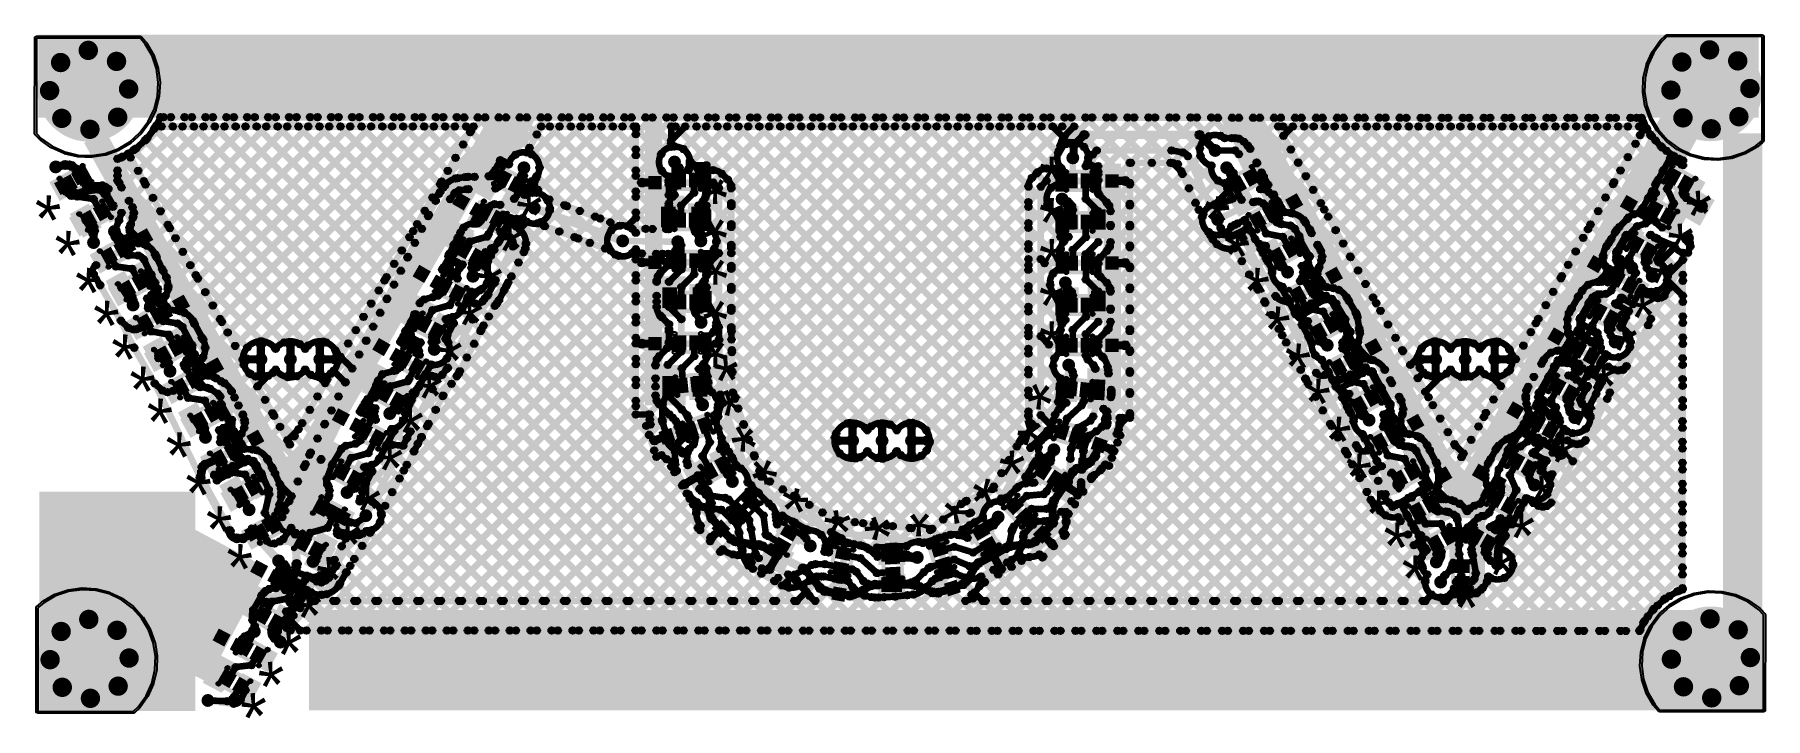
# Model space of a CAD drawing. Header units: millimetres. Extents: x 2.72 to 4.82, y 2.46 to 3.29.
import ezdxf

# ---------------------------------------------------------------- set-up
doc = ezdxf.new("R2010")
doc.units = ezdxf.units.MM
doc.header["$MEASUREMENT"] = 0
for name, color, linetype in [('BottomLayer', 5, 'Continuous'), ('BottomPaste', 16, 'Continuous'), ('BottomSolder', 6, 'Continuous'), ('PadHoleLayer', 156, 'Continuous'), ('TopLayer', 1, 'Continuous'), ('TopOverlay', 2, 'Continuous'), ('TopPaste', 8, 'Continuous'), ('TopSolder', 216, 'Continuous'), ('ViaHoleLayer', 16, 'Continuous')]:
    doc.layers.add(name, color=color, linetype=linetype)

msp = doc.modelspace()

# ---------------------------------------------------------------- texts
at = {"layer": 'TopOverlay'}
for p in [(3.9357, 3.0783), (3.9357, 3.0283), (3.9358, 2.9783), (3.9357, 2.9273), (3.9357, 2.8783), (4.44, 2.56)]:
    msp.add_text('*', height=0.06, dxfattribs=at).set_placement(p)
for rotation, p in [(152, (3.351, 3.111)), (180, (3.558, 3.1408)), (152, (4.7721, 3.1131)), (209, (2.724, 3.122)), (209, (4.1449, 3.1208)), (152, (3.328, 3.07)), (180, (3.558, 3.0918)), (152, (4.7501, 3.0731)), (209, (2.7479, 3.0788)), (209, (4.1689, 3.0778)), (152, (3.3029, 3.0239)), (180, (3.5583, 3.0427)), (152, (4.7271, 3.0311)), (209, (2.7729, 3.0338)), (209, (4.1929, 3.0338)), (152, (4.7041, 2.9891)), (209, (2.7949, 2.9938)), (152, (3.279, 2.98)), (180, (3.5583, 2.9927)), (209, (4.2179, 2.9868)), (152, (4.6821, 2.9491)), (209, (2.8169, 2.9528)), (152, (3.254, 2.934)), (180, (3.5583, 2.9427)), (209, (4.2429, 2.9418)), (209, (2.8389, 2.9138)), (5, (3.544, 2.835)), (152, (4.6571, 2.9031)), (152, (3.2299, 2.8909)), (174, (3.957, 2.889)), (209, (4.2669, 2.8988)), (209, (2.8599, 2.8748)), (19, (3.56, 2.792)), (152, (4.6321, 2.8581)), (152, (3.2069, 2.8489)), (162, (3.953, 2.84)), (209, (4.2919, 2.8528)), (209, (2.8829, 2.8338)), (28, (3.584, 2.749)), (152, (3.1819, 2.8036)), (147, (3.94, 2.794)), (209, (4.3169, 2.8078)), (152, (4.6071, 2.8131)), (209, (2.9069, 2.7878)), (45, (3.622, 2.713)), (152, (3.155, 2.754)), (60, (3.67, 2.685)), (133, (3.913, 2.75)), (152, (4.582, 2.767)), (209, (2.9319, 2.7438)), (120, (3.88, 2.715)), (209, (4.3409, 2.7628)), (152, (3.1309, 2.7106)), (80, (3.732, 2.671)), (93, (3.785, 2.673)), (107, (3.837, 2.689)), (209, (4.3629, 2.7238)), (152, (4.5571, 2.7211)), (209, (2.9569, 2.6978)), (152, (3.1079, 2.6676)), (209, (4.385, 2.684)), (152, (4.5321, 2.6761)), (152, (3.0831, 2.6241)), (152, (3.0591, 2.5791)), (152, (3.0371, 2.5401)), (152, (3.016, 2.502))]:
    msp.add_text('*', height=0.06, rotation=rotation, dxfattribs=at).set_placement(p)

# ---------------------------------------------------------------- blocks, each defined once
blk = doc.blocks.new('CAP_0201_B_1')
at = {"layer": 'BottomLayer'}
for points in [[(-0.0177, 0.0059), (-0.0059, 0.0059), (-0.0059, -0.0059), (-0.0177, -0.0059)], [(0.0059, 0.0059), (0.0177, 0.0059), (0.0177, -0.0059), (0.0059, -0.0059)]]:
    blk.add_hatch(color=5, dxfattribs=at).paths.add_polyline_path(points)
at = {"layer": 'BottomPaste'}
for points in [[(-0.0177, 0.0059), (-0.0059, 0.0059), (-0.0059, -0.0059), (-0.0177, -0.0059)], [(0.0059, 0.0059), (0.0177, 0.0059), (0.0177, -0.0059), (0.0059, -0.0059)]]:
    blk.add_hatch(color=16, dxfattribs=at).paths.add_polyline_path(points)
at = {"layer": 'BottomSolder'}
for points in [[(-0.0199, 0.0081), (-0.0037, 0.0081), (-0.0037, -0.0081), (-0.0199, -0.0081)], [(0.0037, 0.0081), (0.0199, 0.0081), (0.0199, -0.0081), (0.0037, -0.0081)]]:
    blk.add_hatch(color=6, dxfattribs=at).paths.add_polyline_path(points)
blk = doc.blocks.new('CAP_0201_B_2')
at = {"layer": 'BottomLayer'}
for points in [[(-0.0177, 0.0059), (-0.0059, 0.0059), (-0.0059, -0.0059), (-0.0177, -0.0059)], [(0.0059, 0.0059), (0.0177, 0.0059), (0.0177, -0.0059), (0.0059, -0.0059)]]:
    blk.add_hatch(color=5, dxfattribs=at).paths.add_polyline_path(points)
at = {"layer": 'BottomPaste'}
for points in [[(-0.0177, 0.0059), (-0.0059, 0.0059), (-0.0059, -0.0059), (-0.0177, -0.0059)], [(0.0059, 0.0059), (0.0177, 0.0059), (0.0177, -0.0059), (0.0059, -0.0059)]]:
    blk.add_hatch(color=16, dxfattribs=at).paths.add_polyline_path(points)
at = {"layer": 'BottomSolder'}
for points in [[(-0.0199, 0.0081), (-0.0037, 0.0081), (-0.0037, -0.0081), (-0.0199, -0.0081)], [(0.0037, 0.0081), (0.0199, 0.0081), (0.0199, -0.0081), (0.0037, -0.0081)]]:
    blk.add_hatch(color=6, dxfattribs=at).paths.add_polyline_path(points)
blk = doc.blocks.new('CAP_0201_B_3')
at = {"layer": 'BottomLayer'}
for points in [[(-0.0177, 0.0059), (-0.0059, 0.0059), (-0.0059, -0.0059), (-0.0177, -0.0059)], [(0.0059, 0.0059), (0.0177, 0.0059), (0.0177, -0.0059), (0.0059, -0.0059)]]:
    blk.add_hatch(color=5, dxfattribs=at).paths.add_polyline_path(points)
at = {"layer": 'BottomPaste'}
for points in [[(-0.0177, 0.0059), (-0.0059, 0.0059), (-0.0059, -0.0059), (-0.0177, -0.0059)], [(0.0059, 0.0059), (0.0177, 0.0059), (0.0177, -0.0059), (0.0059, -0.0059)]]:
    blk.add_hatch(color=16, dxfattribs=at).paths.add_polyline_path(points)
at = {"layer": 'BottomSolder'}
for points in [[(-0.0199, 0.0081), (-0.0037, 0.0081), (-0.0037, -0.0081), (-0.0199, -0.0081)], [(0.0037, 0.0081), (0.0199, 0.0081), (0.0199, -0.0081), (0.0037, -0.0081)]]:
    blk.add_hatch(color=6, dxfattribs=at).paths.add_polyline_path(points)
blk = doc.blocks.new('CAP_0201_B_4')
at = {"layer": 'BottomLayer'}
for points in [[(-0.0177, 0.0059), (-0.0059, 0.0059), (-0.0059, -0.0059), (-0.0177, -0.0059)], [(0.0059, 0.0059), (0.0177, 0.0059), (0.0177, -0.0059), (0.0059, -0.0059)]]:
    blk.add_hatch(color=5, dxfattribs=at).paths.add_polyline_path(points)
at = {"layer": 'BottomPaste'}
for points in [[(-0.0177, 0.0059), (-0.0059, 0.0059), (-0.0059, -0.0059), (-0.0177, -0.0059)], [(0.0059, 0.0059), (0.0177, 0.0059), (0.0177, -0.0059), (0.0059, -0.0059)]]:
    blk.add_hatch(color=16, dxfattribs=at).paths.add_polyline_path(points)
at = {"layer": 'BottomSolder'}
for points in [[(-0.0199, 0.0081), (-0.0037, 0.0081), (-0.0037, -0.0081), (-0.0199, -0.0081)], [(0.0037, 0.0081), (0.0199, 0.0081), (0.0199, -0.0081), (0.0037, -0.0081)]]:
    blk.add_hatch(color=6, dxfattribs=at).paths.add_polyline_path(points)
blk = doc.blocks.new('CAP_0201_B_5')
at = {"layer": 'BottomLayer'}
for points in [[(-0.0177, 0.0059), (-0.0059, 0.0059), (-0.0059, -0.0059), (-0.0177, -0.0059)], [(0.0059, 0.0059), (0.0177, 0.0059), (0.0177, -0.0059), (0.0059, -0.0059)]]:
    blk.add_hatch(color=5, dxfattribs=at).paths.add_polyline_path(points)
at = {"layer": 'BottomPaste'}
for points in [[(-0.0177, 0.0059), (-0.0059, 0.0059), (-0.0059, -0.0059), (-0.0177, -0.0059)], [(0.0059, 0.0059), (0.0177, 0.0059), (0.0177, -0.0059), (0.0059, -0.0059)]]:
    blk.add_hatch(color=16, dxfattribs=at).paths.add_polyline_path(points)
at = {"layer": 'BottomSolder'}
for points in [[(-0.0199, 0.0081), (-0.0037, 0.0081), (-0.0037, -0.0081), (-0.0199, -0.0081)], [(0.0037, 0.0081), (0.0199, 0.0081), (0.0199, -0.0081), (0.0037, -0.0081)]]:
    blk.add_hatch(color=6, dxfattribs=at).paths.add_polyline_path(points)
blk = doc.blocks.new('CAP_0201_B_6')
at = {"layer": 'BottomLayer'}
for points in [[(-0.0177, 0.0059), (-0.0059, 0.0059), (-0.0059, -0.0059), (-0.0177, -0.0059)], [(0.0059, 0.0059), (0.0177, 0.0059), (0.0177, -0.0059), (0.0059, -0.0059)]]:
    blk.add_hatch(color=5, dxfattribs=at).paths.add_polyline_path(points)
at = {"layer": 'BottomPaste'}
for points in [[(-0.0177, 0.0059), (-0.0059, 0.0059), (-0.0059, -0.0059), (-0.0177, -0.0059)], [(0.0059, 0.0059), (0.0177, 0.0059), (0.0177, -0.0059), (0.0059, -0.0059)]]:
    blk.add_hatch(color=16, dxfattribs=at).paths.add_polyline_path(points)
at = {"layer": 'BottomSolder'}
for points in [[(-0.0199, 0.0081), (-0.0037, 0.0081), (-0.0037, -0.0081), (-0.0199, -0.0081)], [(0.0037, 0.0081), (0.0199, 0.0081), (0.0199, -0.0081), (0.0037, -0.0081)]]:
    blk.add_hatch(color=6, dxfattribs=at).paths.add_polyline_path(points)
blk = doc.blocks.new('CAP_0201_B_7')
at = {"layer": 'BottomLayer'}
for points in [[(-0.0177, 0.0059), (-0.0059, 0.0059), (-0.0059, -0.0059), (-0.0177, -0.0059)], [(0.0059, 0.0059), (0.0177, 0.0059), (0.0177, -0.0059), (0.0059, -0.0059)]]:
    blk.add_hatch(color=5, dxfattribs=at).paths.add_polyline_path(points)
at = {"layer": 'BottomPaste'}
for points in [[(-0.0177, 0.0059), (-0.0059, 0.0059), (-0.0059, -0.0059), (-0.0177, -0.0059)], [(0.0059, 0.0059), (0.0177, 0.0059), (0.0177, -0.0059), (0.0059, -0.0059)]]:
    blk.add_hatch(color=16, dxfattribs=at).paths.add_polyline_path(points)
at = {"layer": 'BottomSolder'}
for points in [[(-0.0199, 0.0081), (-0.0037, 0.0081), (-0.0037, -0.0081), (-0.0199, -0.0081)], [(0.0037, 0.0081), (0.0199, 0.0081), (0.0199, -0.0081), (0.0037, -0.0081)]]:
    blk.add_hatch(color=6, dxfattribs=at).paths.add_polyline_path(points)
blk = doc.blocks.new('CAP_0201_B_8')
at = {"layer": 'BottomLayer'}
for points in [[(-0.0177, 0.0059), (-0.0059, 0.0059), (-0.0059, -0.0059), (-0.0177, -0.0059)], [(0.0059, 0.0059), (0.0177, 0.0059), (0.0177, -0.0059), (0.0059, -0.0059)]]:
    blk.add_hatch(color=5, dxfattribs=at).paths.add_polyline_path(points)
at = {"layer": 'BottomPaste'}
for points in [[(-0.0177, 0.0059), (-0.0059, 0.0059), (-0.0059, -0.0059), (-0.0177, -0.0059)], [(0.0059, 0.0059), (0.0177, 0.0059), (0.0177, -0.0059), (0.0059, -0.0059)]]:
    blk.add_hatch(color=16, dxfattribs=at).paths.add_polyline_path(points)
at = {"layer": 'BottomSolder'}
for points in [[(-0.0199, 0.0081), (-0.0037, 0.0081), (-0.0037, -0.0081), (-0.0199, -0.0081)], [(0.0037, 0.0081), (0.0199, 0.0081), (0.0199, -0.0081), (0.0037, -0.0081)]]:
    blk.add_hatch(color=6, dxfattribs=at).paths.add_polyline_path(points)
blk = doc.blocks.new('CAP_0201_B_9')
at = {"layer": 'BottomLayer'}
for points in [[(-0.0177, 0.0059), (-0.0059, 0.0059), (-0.0059, -0.0059), (-0.0177, -0.0059)], [(0.0059, 0.0059), (0.0177, 0.0059), (0.0177, -0.0059), (0.0059, -0.0059)]]:
    blk.add_hatch(color=5, dxfattribs=at).paths.add_polyline_path(points)
at = {"layer": 'BottomPaste'}
for points in [[(-0.0177, 0.0059), (-0.0059, 0.0059), (-0.0059, -0.0059), (-0.0177, -0.0059)], [(0.0059, 0.0059), (0.0177, 0.0059), (0.0177, -0.0059), (0.0059, -0.0059)]]:
    blk.add_hatch(color=16, dxfattribs=at).paths.add_polyline_path(points)
at = {"layer": 'BottomSolder'}
for points in [[(-0.0199, 0.0081), (-0.0037, 0.0081), (-0.0037, -0.0081), (-0.0199, -0.0081)], [(0.0037, 0.0081), (0.0199, 0.0081), (0.0199, -0.0081), (0.0037, -0.0081)]]:
    blk.add_hatch(color=6, dxfattribs=at).paths.add_polyline_path(points)
blk = doc.blocks.new('CAP_0201_B_10')
at = {"layer": 'BottomLayer'}
for points in [[(-0.0177, 0.0059), (-0.0059, 0.0059), (-0.0059, -0.0059), (-0.0177, -0.0059)], [(0.0059, 0.0059), (0.0177, 0.0059), (0.0177, -0.0059), (0.0059, -0.0059)]]:
    blk.add_hatch(color=5, dxfattribs=at).paths.add_polyline_path(points)
at = {"layer": 'BottomPaste'}
for points in [[(-0.0177, 0.0059), (-0.0059, 0.0059), (-0.0059, -0.0059), (-0.0177, -0.0059)], [(0.0059, 0.0059), (0.0177, 0.0059), (0.0177, -0.0059), (0.0059, -0.0059)]]:
    blk.add_hatch(color=16, dxfattribs=at).paths.add_polyline_path(points)
at = {"layer": 'BottomSolder'}
for points in [[(-0.0199, 0.0081), (-0.0037, 0.0081), (-0.0037, -0.0081), (-0.0199, -0.0081)], [(0.0037, 0.0081), (0.0199, 0.0081), (0.0199, -0.0081), (0.0037, -0.0081)]]:
    blk.add_hatch(color=6, dxfattribs=at).paths.add_polyline_path(points)
blk = doc.blocks.new('CAP_0201_B_11')
at = {"layer": 'BottomLayer'}
for points in [[(-0.0177, 0.0059), (-0.0059, 0.0059), (-0.0059, -0.0059), (-0.0177, -0.0059)], [(0.0059, 0.0059), (0.0177, 0.0059), (0.0177, -0.0059), (0.0059, -0.0059)]]:
    blk.add_hatch(color=5, dxfattribs=at).paths.add_polyline_path(points)
at = {"layer": 'BottomPaste'}
for points in [[(-0.0177, 0.0059), (-0.0059, 0.0059), (-0.0059, -0.0059), (-0.0177, -0.0059)], [(0.0059, 0.0059), (0.0177, 0.0059), (0.0177, -0.0059), (0.0059, -0.0059)]]:
    blk.add_hatch(color=16, dxfattribs=at).paths.add_polyline_path(points)
at = {"layer": 'BottomSolder'}
for points in [[(-0.0199, 0.0081), (-0.0037, 0.0081), (-0.0037, -0.0081), (-0.0199, -0.0081)], [(0.0037, 0.0081), (0.0199, 0.0081), (0.0199, -0.0081), (0.0037, -0.0081)]]:
    blk.add_hatch(color=6, dxfattribs=at).paths.add_polyline_path(points)
blk = doc.blocks.new('CAP_0201_B_12')
at = {"layer": 'BottomLayer'}
for points in [[(-0.0177, 0.0059), (-0.0059, 0.0059), (-0.0059, -0.0059), (-0.0177, -0.0059)], [(0.0059, 0.0059), (0.0177, 0.0059), (0.0177, -0.0059), (0.0059, -0.0059)]]:
    blk.add_hatch(color=5, dxfattribs=at).paths.add_polyline_path(points)
at = {"layer": 'BottomPaste'}
for points in [[(-0.0177, 0.0059), (-0.0059, 0.0059), (-0.0059, -0.0059), (-0.0177, -0.0059)], [(0.0059, 0.0059), (0.0177, 0.0059), (0.0177, -0.0059), (0.0059, -0.0059)]]:
    blk.add_hatch(color=16, dxfattribs=at).paths.add_polyline_path(points)
at = {"layer": 'BottomSolder'}
for points in [[(-0.0199, 0.0081), (-0.0037, 0.0081), (-0.0037, -0.0081), (-0.0199, -0.0081)], [(0.0037, 0.0081), (0.0199, 0.0081), (0.0199, -0.0081), (0.0037, -0.0081)]]:
    blk.add_hatch(color=6, dxfattribs=at).paths.add_polyline_path(points)
blk = doc.blocks.new('CAP_0201_B_13')
at = {"layer": 'BottomLayer'}
for points in [[(-0.0177, 0.0059), (-0.0059, 0.0059), (-0.0059, -0.0059), (-0.0177, -0.0059)], [(0.0059, 0.0059), (0.0177, 0.0059), (0.0177, -0.0059), (0.0059, -0.0059)]]:
    blk.add_hatch(color=5, dxfattribs=at).paths.add_polyline_path(points)
at = {"layer": 'BottomPaste'}
for points in [[(-0.0177, 0.0059), (-0.0059, 0.0059), (-0.0059, -0.0059), (-0.0177, -0.0059)], [(0.0059, 0.0059), (0.0177, 0.0059), (0.0177, -0.0059), (0.0059, -0.0059)]]:
    blk.add_hatch(color=16, dxfattribs=at).paths.add_polyline_path(points)
at = {"layer": 'BottomSolder'}
for points in [[(-0.0199, 0.0081), (-0.0037, 0.0081), (-0.0037, -0.0081), (-0.0199, -0.0081)], [(0.0037, 0.0081), (0.0199, 0.0081), (0.0199, -0.0081), (0.0037, -0.0081)]]:
    blk.add_hatch(color=6, dxfattribs=at).paths.add_polyline_path(points)
blk = doc.blocks.new('CAP_0201_B_14')
at = {"layer": 'BottomLayer'}
for points in [[(-0.0177, 0.0059), (-0.0059, 0.0059), (-0.0059, -0.0059), (-0.0177, -0.0059)], [(0.0059, 0.0059), (0.0177, 0.0059), (0.0177, -0.0059), (0.0059, -0.0059)]]:
    blk.add_hatch(color=5, dxfattribs=at).paths.add_polyline_path(points)
at = {"layer": 'BottomPaste'}
for points in [[(-0.0177, 0.0059), (-0.0059, 0.0059), (-0.0059, -0.0059), (-0.0177, -0.0059)], [(0.0059, 0.0059), (0.0177, 0.0059), (0.0177, -0.0059), (0.0059, -0.0059)]]:
    blk.add_hatch(color=16, dxfattribs=at).paths.add_polyline_path(points)
at = {"layer": 'BottomSolder'}
for points in [[(-0.0199, 0.0081), (-0.0037, 0.0081), (-0.0037, -0.0081), (-0.0199, -0.0081)], [(0.0037, 0.0081), (0.0199, 0.0081), (0.0199, -0.0081), (0.0037, -0.0081)]]:
    blk.add_hatch(color=6, dxfattribs=at).paths.add_polyline_path(points)
blk = doc.blocks.new('CAP_0201_B_15')
at = {"layer": 'BottomLayer'}
for points in [[(-0.0177, 0.0059), (-0.0059, 0.0059), (-0.0059, -0.0059), (-0.0177, -0.0059)], [(0.0059, 0.0059), (0.0177, 0.0059), (0.0177, -0.0059), (0.0059, -0.0059)]]:
    blk.add_hatch(color=5, dxfattribs=at).paths.add_polyline_path(points)
at = {"layer": 'BottomPaste'}
for points in [[(-0.0177, 0.0059), (-0.0059, 0.0059), (-0.0059, -0.0059), (-0.0177, -0.0059)], [(0.0059, 0.0059), (0.0177, 0.0059), (0.0177, -0.0059), (0.0059, -0.0059)]]:
    blk.add_hatch(color=16, dxfattribs=at).paths.add_polyline_path(points)
at = {"layer": 'BottomSolder'}
for points in [[(-0.0199, 0.0081), (-0.0037, 0.0081), (-0.0037, -0.0081), (-0.0199, -0.0081)], [(0.0037, 0.0081), (0.0199, 0.0081), (0.0199, -0.0081), (0.0037, -0.0081)]]:
    blk.add_hatch(color=6, dxfattribs=at).paths.add_polyline_path(points)
blk = doc.blocks.new('CAP_0201_B_16')
at = {"layer": 'BottomLayer'}
for points in [[(-0.0177, 0.0059), (-0.0059, 0.0059), (-0.0059, -0.0059), (-0.0177, -0.0059)], [(0.0059, 0.0059), (0.0177, 0.0059), (0.0177, -0.0059), (0.0059, -0.0059)]]:
    blk.add_hatch(color=5, dxfattribs=at).paths.add_polyline_path(points)
at = {"layer": 'BottomPaste'}
for points in [[(-0.0177, 0.0059), (-0.0059, 0.0059), (-0.0059, -0.0059), (-0.0177, -0.0059)], [(0.0059, 0.0059), (0.0177, 0.0059), (0.0177, -0.0059), (0.0059, -0.0059)]]:
    blk.add_hatch(color=16, dxfattribs=at).paths.add_polyline_path(points)
at = {"layer": 'BottomSolder'}
for points in [[(-0.0199, 0.0081), (-0.0037, 0.0081), (-0.0037, -0.0081), (-0.0199, -0.0081)], [(0.0037, 0.0081), (0.0199, 0.0081), (0.0199, -0.0081), (0.0037, -0.0081)]]:
    blk.add_hatch(color=6, dxfattribs=at).paths.add_polyline_path(points)
blk = doc.blocks.new('CAP_0201_B_17')
at = {"layer": 'BottomLayer'}
for points in [[(-0.0177, 0.0059), (-0.0059, 0.0059), (-0.0059, -0.0059), (-0.0177, -0.0059)], [(0.0059, 0.0059), (0.0177, 0.0059), (0.0177, -0.0059), (0.0059, -0.0059)]]:
    blk.add_hatch(color=5, dxfattribs=at).paths.add_polyline_path(points)
at = {"layer": 'BottomPaste'}
for points in [[(-0.0177, 0.0059), (-0.0059, 0.0059), (-0.0059, -0.0059), (-0.0177, -0.0059)], [(0.0059, 0.0059), (0.0177, 0.0059), (0.0177, -0.0059), (0.0059, -0.0059)]]:
    blk.add_hatch(color=16, dxfattribs=at).paths.add_polyline_path(points)
at = {"layer": 'BottomSolder'}
for points in [[(-0.0199, 0.0081), (-0.0037, 0.0081), (-0.0037, -0.0081), (-0.0199, -0.0081)], [(0.0037, 0.0081), (0.0199, 0.0081), (0.0199, -0.0081), (0.0037, -0.0081)]]:
    blk.add_hatch(color=6, dxfattribs=at).paths.add_polyline_path(points)
blk = doc.blocks.new('CAP_0201_B_18')
at = {"layer": 'BottomLayer'}
for points in [[(-0.0177, 0.0059), (-0.0059, 0.0059), (-0.0059, -0.0059), (-0.0177, -0.0059)], [(0.0059, 0.0059), (0.0177, 0.0059), (0.0177, -0.0059), (0.0059, -0.0059)]]:
    blk.add_hatch(color=5, dxfattribs=at).paths.add_polyline_path(points)
at = {"layer": 'BottomPaste'}
for points in [[(-0.0177, 0.0059), (-0.0059, 0.0059), (-0.0059, -0.0059), (-0.0177, -0.0059)], [(0.0059, 0.0059), (0.0177, 0.0059), (0.0177, -0.0059), (0.0059, -0.0059)]]:
    blk.add_hatch(color=16, dxfattribs=at).paths.add_polyline_path(points)
at = {"layer": 'BottomSolder'}
for points in [[(-0.0199, 0.0081), (-0.0037, 0.0081), (-0.0037, -0.0081), (-0.0199, -0.0081)], [(0.0037, 0.0081), (0.0199, 0.0081), (0.0199, -0.0081), (0.0037, -0.0081)]]:
    blk.add_hatch(color=6, dxfattribs=at).paths.add_polyline_path(points)
blk = doc.blocks.new('CAP_0201_B_19')
at = {"layer": 'BottomLayer'}
for points in [[(-0.0177, 0.0059), (-0.0059, 0.0059), (-0.0059, -0.0059), (-0.0177, -0.0059)], [(0.0059, 0.0059), (0.0177, 0.0059), (0.0177, -0.0059), (0.0059, -0.0059)]]:
    blk.add_hatch(color=5, dxfattribs=at).paths.add_polyline_path(points)
at = {"layer": 'BottomPaste'}
for points in [[(-0.0177, 0.0059), (-0.0059, 0.0059), (-0.0059, -0.0059), (-0.0177, -0.0059)], [(0.0059, 0.0059), (0.0177, 0.0059), (0.0177, -0.0059), (0.0059, -0.0059)]]:
    blk.add_hatch(color=16, dxfattribs=at).paths.add_polyline_path(points)
at = {"layer": 'BottomSolder'}
for points in [[(-0.0199, 0.0081), (-0.0037, 0.0081), (-0.0037, -0.0081), (-0.0199, -0.0081)], [(0.0037, 0.0081), (0.0199, 0.0081), (0.0199, -0.0081), (0.0037, -0.0081)]]:
    blk.add_hatch(color=6, dxfattribs=at).paths.add_polyline_path(points)
blk = doc.blocks.new('CAP_0201_B_20')
at = {"layer": 'BottomLayer'}
for points in [[(-0.0177, 0.0059), (-0.0059, 0.0059), (-0.0059, -0.0059), (-0.0177, -0.0059)], [(0.0059, 0.0059), (0.0177, 0.0059), (0.0177, -0.0059), (0.0059, -0.0059)]]:
    blk.add_hatch(color=5, dxfattribs=at).paths.add_polyline_path(points)
at = {"layer": 'BottomPaste'}
for points in [[(-0.0177, 0.0059), (-0.0059, 0.0059), (-0.0059, -0.0059), (-0.0177, -0.0059)], [(0.0059, 0.0059), (0.0177, 0.0059), (0.0177, -0.0059), (0.0059, -0.0059)]]:
    blk.add_hatch(color=16, dxfattribs=at).paths.add_polyline_path(points)
at = {"layer": 'BottomSolder'}
for points in [[(-0.0199, 0.0081), (-0.0037, 0.0081), (-0.0037, -0.0081), (-0.0199, -0.0081)], [(0.0037, 0.0081), (0.0199, 0.0081), (0.0199, -0.0081), (0.0037, -0.0081)]]:
    blk.add_hatch(color=6, dxfattribs=at).paths.add_polyline_path(points)
blk = doc.blocks.new('CAP_0201_B_21')
at = {"layer": 'BottomLayer'}
for points in [[(-0.0177, 0.0059), (-0.0059, 0.0059), (-0.0059, -0.0059), (-0.0177, -0.0059)], [(0.0059, 0.0059), (0.0177, 0.0059), (0.0177, -0.0059), (0.0059, -0.0059)]]:
    blk.add_hatch(color=5, dxfattribs=at).paths.add_polyline_path(points)
at = {"layer": 'BottomPaste'}
for points in [[(-0.0177, 0.0059), (-0.0059, 0.0059), (-0.0059, -0.0059), (-0.0177, -0.0059)], [(0.0059, 0.0059), (0.0177, 0.0059), (0.0177, -0.0059), (0.0059, -0.0059)]]:
    blk.add_hatch(color=16, dxfattribs=at).paths.add_polyline_path(points)
at = {"layer": 'BottomSolder'}
for points in [[(-0.0199, 0.0081), (-0.0037, 0.0081), (-0.0037, -0.0081), (-0.0199, -0.0081)], [(0.0037, 0.0081), (0.0199, 0.0081), (0.0199, -0.0081), (0.0037, -0.0081)]]:
    blk.add_hatch(color=6, dxfattribs=at).paths.add_polyline_path(points)
blk = doc.blocks.new('CAP_0201_B_22')
at = {"layer": 'BottomLayer'}
for points in [[(-0.0177, 0.0059), (-0.0059, 0.0059), (-0.0059, -0.0059), (-0.0177, -0.0059)], [(0.0059, 0.0059), (0.0177, 0.0059), (0.0177, -0.0059), (0.0059, -0.0059)]]:
    blk.add_hatch(color=5, dxfattribs=at).paths.add_polyline_path(points)
at = {"layer": 'BottomPaste'}
for points in [[(-0.0177, 0.0059), (-0.0059, 0.0059), (-0.0059, -0.0059), (-0.0177, -0.0059)], [(0.0059, 0.0059), (0.0177, 0.0059), (0.0177, -0.0059), (0.0059, -0.0059)]]:
    blk.add_hatch(color=16, dxfattribs=at).paths.add_polyline_path(points)
at = {"layer": 'BottomSolder'}
for points in [[(-0.0199, 0.0081), (-0.0037, 0.0081), (-0.0037, -0.0081), (-0.0199, -0.0081)], [(0.0037, 0.0081), (0.0199, 0.0081), (0.0199, -0.0081), (0.0037, -0.0081)]]:
    blk.add_hatch(color=6, dxfattribs=at).paths.add_polyline_path(points)
blk = doc.blocks.new('CAP_0201_B_23')
at = {"layer": 'BottomLayer'}
for points in [[(-0.0177, 0.0059), (-0.0059, 0.0059), (-0.0059, -0.0059), (-0.0177, -0.0059)], [(0.0059, 0.0059), (0.0177, 0.0059), (0.0177, -0.0059), (0.0059, -0.0059)]]:
    blk.add_hatch(color=5, dxfattribs=at).paths.add_polyline_path(points)
at = {"layer": 'BottomPaste'}
for points in [[(-0.0177, 0.0059), (-0.0059, 0.0059), (-0.0059, -0.0059), (-0.0177, -0.0059)], [(0.0059, 0.0059), (0.0177, 0.0059), (0.0177, -0.0059), (0.0059, -0.0059)]]:
    blk.add_hatch(color=16, dxfattribs=at).paths.add_polyline_path(points)
at = {"layer": 'BottomSolder'}
for points in [[(-0.0199, 0.0081), (-0.0037, 0.0081), (-0.0037, -0.0081), (-0.0199, -0.0081)], [(0.0037, 0.0081), (0.0199, 0.0081), (0.0199, -0.0081), (0.0037, -0.0081)]]:
    blk.add_hatch(color=6, dxfattribs=at).paths.add_polyline_path(points)
blk = doc.blocks.new('CAP_0201_B_24')
at = {"layer": 'BottomLayer'}
for points in [[(-0.0177, 0.0059), (-0.0059, 0.0059), (-0.0059, -0.0059), (-0.0177, -0.0059)], [(0.0059, 0.0059), (0.0177, 0.0059), (0.0177, -0.0059), (0.0059, -0.0059)]]:
    blk.add_hatch(color=5, dxfattribs=at).paths.add_polyline_path(points)
at = {"layer": 'BottomPaste'}
for points in [[(-0.0177, 0.0059), (-0.0059, 0.0059), (-0.0059, -0.0059), (-0.0177, -0.0059)], [(0.0059, 0.0059), (0.0177, 0.0059), (0.0177, -0.0059), (0.0059, -0.0059)]]:
    blk.add_hatch(color=16, dxfattribs=at).paths.add_polyline_path(points)
at = {"layer": 'BottomSolder'}
for points in [[(-0.0199, 0.0081), (-0.0037, 0.0081), (-0.0037, -0.0081), (-0.0199, -0.0081)], [(0.0037, 0.0081), (0.0199, 0.0081), (0.0199, -0.0081), (0.0037, -0.0081)]]:
    blk.add_hatch(color=6, dxfattribs=at).paths.add_polyline_path(points)
blk = doc.blocks.new('CAP_0201_B_25')
at = {"layer": 'BottomLayer'}
for points in [[(-0.0177, 0.0059), (-0.0059, 0.0059), (-0.0059, -0.0059), (-0.0177, -0.0059)], [(0.0059, 0.0059), (0.0177, 0.0059), (0.0177, -0.0059), (0.0059, -0.0059)]]:
    blk.add_hatch(color=5, dxfattribs=at).paths.add_polyline_path(points)
at = {"layer": 'BottomPaste'}
for points in [[(-0.0177, 0.0059), (-0.0059, 0.0059), (-0.0059, -0.0059), (-0.0177, -0.0059)], [(0.0059, 0.0059), (0.0177, 0.0059), (0.0177, -0.0059), (0.0059, -0.0059)]]:
    blk.add_hatch(color=16, dxfattribs=at).paths.add_polyline_path(points)
at = {"layer": 'BottomSolder'}
for points in [[(-0.0199, 0.0081), (-0.0037, 0.0081), (-0.0037, -0.0081), (-0.0199, -0.0081)], [(0.0037, 0.0081), (0.0199, 0.0081), (0.0199, -0.0081), (0.0037, -0.0081)]]:
    blk.add_hatch(color=6, dxfattribs=at).paths.add_polyline_path(points)
blk = doc.blocks.new('CAP_0201_B_26')
at = {"layer": 'BottomLayer'}
for points in [[(-0.0177, 0.0059), (-0.0059, 0.0059), (-0.0059, -0.0059), (-0.0177, -0.0059)], [(0.0059, 0.0059), (0.0177, 0.0059), (0.0177, -0.0059), (0.0059, -0.0059)]]:
    blk.add_hatch(color=5, dxfattribs=at).paths.add_polyline_path(points)
at = {"layer": 'BottomPaste'}
for points in [[(-0.0177, 0.0059), (-0.0059, 0.0059), (-0.0059, -0.0059), (-0.0177, -0.0059)], [(0.0059, 0.0059), (0.0177, 0.0059), (0.0177, -0.0059), (0.0059, -0.0059)]]:
    blk.add_hatch(color=16, dxfattribs=at).paths.add_polyline_path(points)
at = {"layer": 'BottomSolder'}
for points in [[(-0.0199, 0.0081), (-0.0037, 0.0081), (-0.0037, -0.0081), (-0.0199, -0.0081)], [(0.0037, 0.0081), (0.0199, 0.0081), (0.0199, -0.0081), (0.0037, -0.0081)]]:
    blk.add_hatch(color=6, dxfattribs=at).paths.add_polyline_path(points)
blk = doc.blocks.new('CAP_0201_B_27')
at = {"layer": 'BottomLayer'}
for points in [[(-0.0177, 0.0059), (-0.0059, 0.0059), (-0.0059, -0.0059), (-0.0177, -0.0059)], [(0.0059, 0.0059), (0.0177, 0.0059), (0.0177, -0.0059), (0.0059, -0.0059)]]:
    blk.add_hatch(color=5, dxfattribs=at).paths.add_polyline_path(points)
at = {"layer": 'BottomPaste'}
for points in [[(-0.0177, 0.0059), (-0.0059, 0.0059), (-0.0059, -0.0059), (-0.0177, -0.0059)], [(0.0059, 0.0059), (0.0177, 0.0059), (0.0177, -0.0059), (0.0059, -0.0059)]]:
    blk.add_hatch(color=16, dxfattribs=at).paths.add_polyline_path(points)
at = {"layer": 'BottomSolder'}
for points in [[(-0.0199, 0.0081), (-0.0037, 0.0081), (-0.0037, -0.0081), (-0.0199, -0.0081)], [(0.0037, 0.0081), (0.0199, 0.0081), (0.0199, -0.0081), (0.0037, -0.0081)]]:
    blk.add_hatch(color=6, dxfattribs=at).paths.add_polyline_path(points)
blk = doc.blocks.new('CAP_0201_B_28')
at = {"layer": 'BottomLayer'}
for points in [[(-0.0177, 0.0059), (-0.0059, 0.0059), (-0.0059, -0.0059), (-0.0177, -0.0059)], [(0.0059, 0.0059), (0.0177, 0.0059), (0.0177, -0.0059), (0.0059, -0.0059)]]:
    blk.add_hatch(color=5, dxfattribs=at).paths.add_polyline_path(points)
at = {"layer": 'BottomPaste'}
for points in [[(-0.0177, 0.0059), (-0.0059, 0.0059), (-0.0059, -0.0059), (-0.0177, -0.0059)], [(0.0059, 0.0059), (0.0177, 0.0059), (0.0177, -0.0059), (0.0059, -0.0059)]]:
    blk.add_hatch(color=16, dxfattribs=at).paths.add_polyline_path(points)
at = {"layer": 'BottomSolder'}
for points in [[(-0.0199, 0.0081), (-0.0037, 0.0081), (-0.0037, -0.0081), (-0.0199, -0.0081)], [(0.0037, 0.0081), (0.0199, 0.0081), (0.0199, -0.0081), (0.0037, -0.0081)]]:
    blk.add_hatch(color=6, dxfattribs=at).paths.add_polyline_path(points)
blk = doc.blocks.new('CAP_0201_B_29')
at = {"layer": 'BottomLayer'}
for points in [[(-0.0177, 0.0059), (-0.0059, 0.0059), (-0.0059, -0.0059), (-0.0177, -0.0059)], [(0.0059, 0.0059), (0.0177, 0.0059), (0.0177, -0.0059), (0.0059, -0.0059)]]:
    blk.add_hatch(color=5, dxfattribs=at).paths.add_polyline_path(points)
at = {"layer": 'BottomPaste'}
for points in [[(-0.0177, 0.0059), (-0.0059, 0.0059), (-0.0059, -0.0059), (-0.0177, -0.0059)], [(0.0059, 0.0059), (0.0177, 0.0059), (0.0177, -0.0059), (0.0059, -0.0059)]]:
    blk.add_hatch(color=16, dxfattribs=at).paths.add_polyline_path(points)
at = {"layer": 'BottomSolder'}
for points in [[(-0.0199, 0.0081), (-0.0037, 0.0081), (-0.0037, -0.0081), (-0.0199, -0.0081)], [(0.0037, 0.0081), (0.0199, 0.0081), (0.0199, -0.0081), (0.0037, -0.0081)]]:
    blk.add_hatch(color=6, dxfattribs=at).paths.add_polyline_path(points)
blk = doc.blocks.new('CAP_0201_B_30')
at = {"layer": 'BottomLayer'}
for points in [[(-0.0177, 0.0059), (-0.0059, 0.0059), (-0.0059, -0.0059), (-0.0177, -0.0059)], [(0.0059, 0.0059), (0.0177, 0.0059), (0.0177, -0.0059), (0.0059, -0.0059)]]:
    blk.add_hatch(color=5, dxfattribs=at).paths.add_polyline_path(points)
at = {"layer": 'BottomPaste'}
for points in [[(-0.0177, 0.0059), (-0.0059, 0.0059), (-0.0059, -0.0059), (-0.0177, -0.0059)], [(0.0059, 0.0059), (0.0177, 0.0059), (0.0177, -0.0059), (0.0059, -0.0059)]]:
    blk.add_hatch(color=16, dxfattribs=at).paths.add_polyline_path(points)
at = {"layer": 'BottomSolder'}
for points in [[(-0.0199, 0.0081), (-0.0037, 0.0081), (-0.0037, -0.0081), (-0.0199, -0.0081)], [(0.0037, 0.0081), (0.0199, 0.0081), (0.0199, -0.0081), (0.0037, -0.0081)]]:
    blk.add_hatch(color=6, dxfattribs=at).paths.add_polyline_path(points)
blk = doc.blocks.new('CAP_0201_B_31')
at = {"layer": 'BottomLayer'}
for points in [[(-0.0177, 0.0059), (-0.0059, 0.0059), (-0.0059, -0.0059), (-0.0177, -0.0059)], [(0.0059, 0.0059), (0.0177, 0.0059), (0.0177, -0.0059), (0.0059, -0.0059)]]:
    blk.add_hatch(color=5, dxfattribs=at).paths.add_polyline_path(points)
at = {"layer": 'BottomPaste'}
for points in [[(-0.0177, 0.0059), (-0.0059, 0.0059), (-0.0059, -0.0059), (-0.0177, -0.0059)], [(0.0059, 0.0059), (0.0177, 0.0059), (0.0177, -0.0059), (0.0059, -0.0059)]]:
    blk.add_hatch(color=16, dxfattribs=at).paths.add_polyline_path(points)
at = {"layer": 'BottomSolder'}
for points in [[(-0.0199, 0.0081), (-0.0037, 0.0081), (-0.0037, -0.0081), (-0.0199, -0.0081)], [(0.0037, 0.0081), (0.0199, 0.0081), (0.0199, -0.0081), (0.0037, -0.0081)]]:
    blk.add_hatch(color=6, dxfattribs=at).paths.add_polyline_path(points)
blk = doc.blocks.new('CAP_0201_B_32')
at = {"layer": 'BottomLayer'}
for points in [[(-0.0177, 0.0059), (-0.0059, 0.0059), (-0.0059, -0.0059), (-0.0177, -0.0059)], [(0.0059, 0.0059), (0.0177, 0.0059), (0.0177, -0.0059), (0.0059, -0.0059)]]:
    blk.add_hatch(color=5, dxfattribs=at).paths.add_polyline_path(points)
at = {"layer": 'BottomPaste'}
for points in [[(-0.0177, 0.0059), (-0.0059, 0.0059), (-0.0059, -0.0059), (-0.0177, -0.0059)], [(0.0059, 0.0059), (0.0177, 0.0059), (0.0177, -0.0059), (0.0059, -0.0059)]]:
    blk.add_hatch(color=16, dxfattribs=at).paths.add_polyline_path(points)
at = {"layer": 'BottomSolder'}
for points in [[(-0.0199, 0.0081), (-0.0037, 0.0081), (-0.0037, -0.0081), (-0.0199, -0.0081)], [(0.0037, 0.0081), (0.0199, 0.0081), (0.0199, -0.0081), (0.0037, -0.0081)]]:
    blk.add_hatch(color=6, dxfattribs=at).paths.add_polyline_path(points)
blk = doc.blocks.new('CAP_0201_B_33')
at = {"layer": 'BottomLayer'}
for points in [[(-0.0177, 0.0059), (-0.0059, 0.0059), (-0.0059, -0.0059), (-0.0177, -0.0059)], [(0.0059, 0.0059), (0.0177, 0.0059), (0.0177, -0.0059), (0.0059, -0.0059)]]:
    blk.add_hatch(color=5, dxfattribs=at).paths.add_polyline_path(points)
at = {"layer": 'BottomPaste'}
for points in [[(-0.0177, 0.0059), (-0.0059, 0.0059), (-0.0059, -0.0059), (-0.0177, -0.0059)], [(0.0059, 0.0059), (0.0177, 0.0059), (0.0177, -0.0059), (0.0059, -0.0059)]]:
    blk.add_hatch(color=16, dxfattribs=at).paths.add_polyline_path(points)
at = {"layer": 'BottomSolder'}
for points in [[(-0.0199, 0.0081), (-0.0037, 0.0081), (-0.0037, -0.0081), (-0.0199, -0.0081)], [(0.0037, 0.0081), (0.0199, 0.0081), (0.0199, -0.0081), (0.0037, -0.0081)]]:
    blk.add_hatch(color=6, dxfattribs=at).paths.add_polyline_path(points)
blk = doc.blocks.new('CAP_0201_B_34')
at = {"layer": 'BottomLayer'}
for points in [[(-0.0177, 0.0059), (-0.0059, 0.0059), (-0.0059, -0.0059), (-0.0177, -0.0059)], [(0.0059, 0.0059), (0.0177, 0.0059), (0.0177, -0.0059), (0.0059, -0.0059)]]:
    blk.add_hatch(color=5, dxfattribs=at).paths.add_polyline_path(points)
at = {"layer": 'BottomPaste'}
for points in [[(-0.0177, 0.0059), (-0.0059, 0.0059), (-0.0059, -0.0059), (-0.0177, -0.0059)], [(0.0059, 0.0059), (0.0177, 0.0059), (0.0177, -0.0059), (0.0059, -0.0059)]]:
    blk.add_hatch(color=16, dxfattribs=at).paths.add_polyline_path(points)
at = {"layer": 'BottomSolder'}
for points in [[(-0.0199, 0.0081), (-0.0037, 0.0081), (-0.0037, -0.0081), (-0.0199, -0.0081)], [(0.0037, 0.0081), (0.0199, 0.0081), (0.0199, -0.0081), (0.0037, -0.0081)]]:
    blk.add_hatch(color=6, dxfattribs=at).paths.add_polyline_path(points)
blk = doc.blocks.new('CAP_0201_B_35')
at = {"layer": 'BottomLayer'}
for points in [[(-0.0177, 0.0059), (-0.0059, 0.0059), (-0.0059, -0.0059), (-0.0177, -0.0059)], [(0.0059, 0.0059), (0.0177, 0.0059), (0.0177, -0.0059), (0.0059, -0.0059)]]:
    blk.add_hatch(color=5, dxfattribs=at).paths.add_polyline_path(points)
at = {"layer": 'BottomPaste'}
for points in [[(-0.0177, 0.0059), (-0.0059, 0.0059), (-0.0059, -0.0059), (-0.0177, -0.0059)], [(0.0059, 0.0059), (0.0177, 0.0059), (0.0177, -0.0059), (0.0059, -0.0059)]]:
    blk.add_hatch(color=16, dxfattribs=at).paths.add_polyline_path(points)
at = {"layer": 'BottomSolder'}
for points in [[(-0.0199, 0.0081), (-0.0037, 0.0081), (-0.0037, -0.0081), (-0.0199, -0.0081)], [(0.0037, 0.0081), (0.0199, 0.0081), (0.0199, -0.0081), (0.0037, -0.0081)]]:
    blk.add_hatch(color=6, dxfattribs=at).paths.add_polyline_path(points)
blk = doc.blocks.new('CAP_0201_B_36')
at = {"layer": 'BottomLayer'}
for points in [[(-0.0177, 0.0059), (-0.0059, 0.0059), (-0.0059, -0.0059), (-0.0177, -0.0059)], [(0.0059, 0.0059), (0.0177, 0.0059), (0.0177, -0.0059), (0.0059, -0.0059)]]:
    blk.add_hatch(color=5, dxfattribs=at).paths.add_polyline_path(points)
at = {"layer": 'BottomPaste'}
for points in [[(-0.0177, 0.0059), (-0.0059, 0.0059), (-0.0059, -0.0059), (-0.0177, -0.0059)], [(0.0059, 0.0059), (0.0177, 0.0059), (0.0177, -0.0059), (0.0059, -0.0059)]]:
    blk.add_hatch(color=16, dxfattribs=at).paths.add_polyline_path(points)
at = {"layer": 'BottomSolder'}
for points in [[(-0.0199, 0.0081), (-0.0037, 0.0081), (-0.0037, -0.0081), (-0.0199, -0.0081)], [(0.0037, 0.0081), (0.0199, 0.0081), (0.0199, -0.0081), (0.0037, -0.0081)]]:
    blk.add_hatch(color=6, dxfattribs=at).paths.add_polyline_path(points)
blk = doc.blocks.new('R__0402_B_37')
at = {"layer": 'BottomLayer'}
for points in [[(-0.0095, 0.0125), (-0.0095, -0.0125), (-0.0275, -0.0125), (-0.0275, 0.0125)], [(0.0275, 0.0125), (0.0275, -0.0125), (0.0095, -0.0125), (0.0095, 0.0125)]]:
    blk.add_hatch(color=5, dxfattribs=at).paths.add_polyline_path(points)
at = {"layer": 'BottomPaste'}
for points in [[(-0.0095, 0.0125), (-0.0095, -0.0125), (-0.0275, -0.0125), (-0.0275, 0.0125)], [(0.0275, 0.0125), (0.0275, -0.0125), (0.0095, -0.0125), (0.0095, 0.0125)]]:
    blk.add_hatch(color=16, dxfattribs=at).paths.add_polyline_path(points)
at = {"layer": 'BottomSolder'}
for points in [[(-0.0055, 0.0165), (-0.0055, -0.0165), (-0.0315, -0.0165), (-0.0315, 0.0165)], [(0.0315, 0.0165), (0.0315, -0.0165), (0.0055, -0.0165), (0.0055, 0.0165)]]:
    blk.add_hatch(color=6, dxfattribs=at).paths.add_polyline_path(points)
blk = doc.blocks.new('R__0402_B_38')
at = {"layer": 'BottomLayer'}
for points in [[(-0.0095, 0.0125), (-0.0095, -0.0125), (-0.0275, -0.0125), (-0.0275, 0.0125)], [(0.0275, 0.0125), (0.0275, -0.0125), (0.0095, -0.0125), (0.0095, 0.0125)]]:
    blk.add_hatch(color=5, dxfattribs=at).paths.add_polyline_path(points)
at = {"layer": 'BottomPaste'}
for points in [[(-0.0095, 0.0125), (-0.0095, -0.0125), (-0.0275, -0.0125), (-0.0275, 0.0125)], [(0.0275, 0.0125), (0.0275, -0.0125), (0.0095, -0.0125), (0.0095, 0.0125)]]:
    blk.add_hatch(color=16, dxfattribs=at).paths.add_polyline_path(points)
at = {"layer": 'BottomSolder'}
for points in [[(-0.0055, 0.0165), (-0.0055, -0.0165), (-0.0315, -0.0165), (-0.0315, 0.0165)], [(0.0315, 0.0165), (0.0315, -0.0165), (0.0055, -0.0165), (0.0055, 0.0165)]]:
    blk.add_hatch(color=6, dxfattribs=at).paths.add_polyline_path(points)
blk = doc.blocks.new('R__0402_B_39')
at = {"layer": 'BottomLayer'}
for points in [[(-0.0095, 0.0125), (-0.0095, -0.0125), (-0.0275, -0.0125), (-0.0275, 0.0125)], [(0.0275, 0.0125), (0.0275, -0.0125), (0.0095, -0.0125), (0.0095, 0.0125)]]:
    blk.add_hatch(color=5, dxfattribs=at).paths.add_polyline_path(points)
at = {"layer": 'BottomPaste'}
for points in [[(-0.0095, 0.0125), (-0.0095, -0.0125), (-0.0275, -0.0125), (-0.0275, 0.0125)], [(0.0275, 0.0125), (0.0275, -0.0125), (0.0095, -0.0125), (0.0095, 0.0125)]]:
    blk.add_hatch(color=16, dxfattribs=at).paths.add_polyline_path(points)
at = {"layer": 'BottomSolder'}
for points in [[(-0.0055, 0.0165), (-0.0055, -0.0165), (-0.0315, -0.0165), (-0.0315, 0.0165)], [(0.0315, 0.0165), (0.0315, -0.0165), (0.0055, -0.0165), (0.0055, 0.0165)]]:
    blk.add_hatch(color=6, dxfattribs=at).paths.add_polyline_path(points)
blk = doc.blocks.new('R__0402_B_40')
at = {"layer": 'BottomLayer'}
for points in [[(-0.0095, 0.0125), (-0.0095, -0.0125), (-0.0275, -0.0125), (-0.0275, 0.0125)], [(0.0275, 0.0125), (0.0275, -0.0125), (0.0095, -0.0125), (0.0095, 0.0125)]]:
    blk.add_hatch(color=5, dxfattribs=at).paths.add_polyline_path(points)
at = {"layer": 'BottomPaste'}
for points in [[(-0.0095, 0.0125), (-0.0095, -0.0125), (-0.0275, -0.0125), (-0.0275, 0.0125)], [(0.0275, 0.0125), (0.0275, -0.0125), (0.0095, -0.0125), (0.0095, 0.0125)]]:
    blk.add_hatch(color=16, dxfattribs=at).paths.add_polyline_path(points)
at = {"layer": 'BottomSolder'}
for points in [[(-0.0055, 0.0165), (-0.0055, -0.0165), (-0.0315, -0.0165), (-0.0315, 0.0165)], [(0.0315, 0.0165), (0.0315, -0.0165), (0.0055, -0.0165), (0.0055, 0.0165)]]:
    blk.add_hatch(color=6, dxfattribs=at).paths.add_polyline_path(points)
blk = doc.blocks.new('R__0402_B_41')
at = {"layer": 'BottomLayer'}
for points in [[(-0.0095, 0.0125), (-0.0095, -0.0125), (-0.0275, -0.0125), (-0.0275, 0.0125)], [(0.0275, 0.0125), (0.0275, -0.0125), (0.0095, -0.0125), (0.0095, 0.0125)]]:
    blk.add_hatch(color=5, dxfattribs=at).paths.add_polyline_path(points)
at = {"layer": 'BottomPaste'}
for points in [[(-0.0095, 0.0125), (-0.0095, -0.0125), (-0.0275, -0.0125), (-0.0275, 0.0125)], [(0.0275, 0.0125), (0.0275, -0.0125), (0.0095, -0.0125), (0.0095, 0.0125)]]:
    blk.add_hatch(color=16, dxfattribs=at).paths.add_polyline_path(points)
at = {"layer": 'BottomSolder'}
for points in [[(-0.0055, 0.0165), (-0.0055, -0.0165), (-0.0315, -0.0165), (-0.0315, 0.0165)], [(0.0315, 0.0165), (0.0315, -0.0165), (0.0055, -0.0165), (0.0055, 0.0165)]]:
    blk.add_hatch(color=6, dxfattribs=at).paths.add_polyline_path(points)
blk = doc.blocks.new('R__0402_B_42')
at = {"layer": 'BottomLayer'}
for points in [[(-0.0095, 0.0125), (-0.0095, -0.0125), (-0.0275, -0.0125), (-0.0275, 0.0125)], [(0.0275, 0.0125), (0.0275, -0.0125), (0.0095, -0.0125), (0.0095, 0.0125)]]:
    blk.add_hatch(color=5, dxfattribs=at).paths.add_polyline_path(points)
at = {"layer": 'BottomPaste'}
for points in [[(-0.0095, 0.0125), (-0.0095, -0.0125), (-0.0275, -0.0125), (-0.0275, 0.0125)], [(0.0275, 0.0125), (0.0275, -0.0125), (0.0095, -0.0125), (0.0095, 0.0125)]]:
    blk.add_hatch(color=16, dxfattribs=at).paths.add_polyline_path(points)
at = {"layer": 'BottomSolder'}
for points in [[(-0.0055, 0.0165), (-0.0055, -0.0165), (-0.0315, -0.0165), (-0.0315, 0.0165)], [(0.0315, 0.0165), (0.0315, -0.0165), (0.0055, -0.0165), (0.0055, 0.0165)]]:
    blk.add_hatch(color=6, dxfattribs=at).paths.add_polyline_path(points)
blk = doc.blocks.new('R__0402_B_43')
at = {"layer": 'BottomLayer'}
for points in [[(-0.0095, 0.0125), (-0.0095, -0.0125), (-0.0275, -0.0125), (-0.0275, 0.0125)], [(0.0275, 0.0125), (0.0275, -0.0125), (0.0095, -0.0125), (0.0095, 0.0125)]]:
    blk.add_hatch(color=5, dxfattribs=at).paths.add_polyline_path(points)
at = {"layer": 'BottomPaste'}
for points in [[(-0.0095, 0.0125), (-0.0095, -0.0125), (-0.0275, -0.0125), (-0.0275, 0.0125)], [(0.0275, 0.0125), (0.0275, -0.0125), (0.0095, -0.0125), (0.0095, 0.0125)]]:
    blk.add_hatch(color=16, dxfattribs=at).paths.add_polyline_path(points)
at = {"layer": 'BottomSolder'}
for points in [[(-0.0055, 0.0165), (-0.0055, -0.0165), (-0.0315, -0.0165), (-0.0315, 0.0165)], [(0.0315, 0.0165), (0.0315, -0.0165), (0.0055, -0.0165), (0.0055, 0.0165)]]:
    blk.add_hatch(color=6, dxfattribs=at).paths.add_polyline_path(points)
blk = doc.blocks.new('R__0402_B_44')
at = {"layer": 'BottomLayer'}
for points in [[(-0.0095, 0.0125), (-0.0095, -0.0125), (-0.0275, -0.0125), (-0.0275, 0.0125)], [(0.0275, 0.0125), (0.0275, -0.0125), (0.0095, -0.0125), (0.0095, 0.0125)]]:
    blk.add_hatch(color=5, dxfattribs=at).paths.add_polyline_path(points)
at = {"layer": 'BottomPaste'}
for points in [[(-0.0095, 0.0125), (-0.0095, -0.0125), (-0.0275, -0.0125), (-0.0275, 0.0125)], [(0.0275, 0.0125), (0.0275, -0.0125), (0.0095, -0.0125), (0.0095, 0.0125)]]:
    blk.add_hatch(color=16, dxfattribs=at).paths.add_polyline_path(points)
at = {"layer": 'BottomSolder'}
for points in [[(-0.0055, 0.0165), (-0.0055, -0.0165), (-0.0315, -0.0165), (-0.0315, 0.0165)], [(0.0315, 0.0165), (0.0315, -0.0165), (0.0055, -0.0165), (0.0055, 0.0165)]]:
    blk.add_hatch(color=6, dxfattribs=at).paths.add_polyline_path(points)
blk = doc.blocks.new('R__0402_B_45')
at = {"layer": 'BottomLayer'}
for points in [[(-0.0095, 0.0125), (-0.0095, -0.0125), (-0.0275, -0.0125), (-0.0275, 0.0125)], [(0.0275, 0.0125), (0.0275, -0.0125), (0.0095, -0.0125), (0.0095, 0.0125)]]:
    blk.add_hatch(color=5, dxfattribs=at).paths.add_polyline_path(points)
at = {"layer": 'BottomPaste'}
for points in [[(-0.0095, 0.0125), (-0.0095, -0.0125), (-0.0275, -0.0125), (-0.0275, 0.0125)], [(0.0275, 0.0125), (0.0275, -0.0125), (0.0095, -0.0125), (0.0095, 0.0125)]]:
    blk.add_hatch(color=16, dxfattribs=at).paths.add_polyline_path(points)
at = {"layer": 'BottomSolder'}
for points in [[(-0.0055, 0.0165), (-0.0055, -0.0165), (-0.0315, -0.0165), (-0.0315, 0.0165)], [(0.0315, 0.0165), (0.0315, -0.0165), (0.0055, -0.0165), (0.0055, 0.0165)]]:
    blk.add_hatch(color=6, dxfattribs=at).paths.add_polyline_path(points)
blk = doc.blocks.new('R__0402_B_46')
at = {"layer": 'BottomLayer'}
for points in [[(-0.0095, 0.0125), (-0.0095, -0.0125), (-0.0275, -0.0125), (-0.0275, 0.0125)], [(0.0275, 0.0125), (0.0275, -0.0125), (0.0095, -0.0125), (0.0095, 0.0125)]]:
    blk.add_hatch(color=5, dxfattribs=at).paths.add_polyline_path(points)
at = {"layer": 'BottomPaste'}
for points in [[(-0.0095, 0.0125), (-0.0095, -0.0125), (-0.0275, -0.0125), (-0.0275, 0.0125)], [(0.0275, 0.0125), (0.0275, -0.0125), (0.0095, -0.0125), (0.0095, 0.0125)]]:
    blk.add_hatch(color=16, dxfattribs=at).paths.add_polyline_path(points)
at = {"layer": 'BottomSolder'}
for points in [[(-0.0055, 0.0165), (-0.0055, -0.0165), (-0.0315, -0.0165), (-0.0315, 0.0165)], [(0.0315, 0.0165), (0.0315, -0.0165), (0.0055, -0.0165), (0.0055, 0.0165)]]:
    blk.add_hatch(color=6, dxfattribs=at).paths.add_polyline_path(points)
blk = doc.blocks.new('R__0402_B_47')
at = {"layer": 'BottomLayer'}
for points in [[(-0.0095, 0.0125), (-0.0095, -0.0125), (-0.0275, -0.0125), (-0.0275, 0.0125)], [(0.0275, 0.0125), (0.0275, -0.0125), (0.0095, -0.0125), (0.0095, 0.0125)]]:
    blk.add_hatch(color=5, dxfattribs=at).paths.add_polyline_path(points)
at = {"layer": 'BottomPaste'}
for points in [[(-0.0095, 0.0125), (-0.0095, -0.0125), (-0.0275, -0.0125), (-0.0275, 0.0125)], [(0.0275, 0.0125), (0.0275, -0.0125), (0.0095, -0.0125), (0.0095, 0.0125)]]:
    blk.add_hatch(color=16, dxfattribs=at).paths.add_polyline_path(points)
at = {"layer": 'BottomSolder'}
for points in [[(-0.0055, 0.0165), (-0.0055, -0.0165), (-0.0315, -0.0165), (-0.0315, 0.0165)], [(0.0315, 0.0165), (0.0315, -0.0165), (0.0055, -0.0165), (0.0055, 0.0165)]]:
    blk.add_hatch(color=6, dxfattribs=at).paths.add_polyline_path(points)
blk = doc.blocks.new('R__0402_B_48')
at = {"layer": 'BottomLayer'}
for points in [[(-0.0095, 0.0125), (-0.0095, -0.0125), (-0.0275, -0.0125), (-0.0275, 0.0125)], [(0.0275, 0.0125), (0.0275, -0.0125), (0.0095, -0.0125), (0.0095, 0.0125)]]:
    blk.add_hatch(color=5, dxfattribs=at).paths.add_polyline_path(points)
at = {"layer": 'BottomPaste'}
for points in [[(-0.0095, 0.0125), (-0.0095, -0.0125), (-0.0275, -0.0125), (-0.0275, 0.0125)], [(0.0275, 0.0125), (0.0275, -0.0125), (0.0095, -0.0125), (0.0095, 0.0125)]]:
    blk.add_hatch(color=16, dxfattribs=at).paths.add_polyline_path(points)
at = {"layer": 'BottomSolder'}
for points in [[(-0.0055, 0.0165), (-0.0055, -0.0165), (-0.0315, -0.0165), (-0.0315, 0.0165)], [(0.0315, 0.0165), (0.0315, -0.0165), (0.0055, -0.0165), (0.0055, 0.0165)]]:
    blk.add_hatch(color=6, dxfattribs=at).paths.add_polyline_path(points)
blk = doc.blocks.new('R__0402_B_49')
at = {"layer": 'BottomLayer'}
for points in [[(-0.0095, 0.0125), (-0.0095, -0.0125), (-0.0275, -0.0125), (-0.0275, 0.0125)], [(0.0275, 0.0125), (0.0275, -0.0125), (0.0095, -0.0125), (0.0095, 0.0125)]]:
    blk.add_hatch(color=5, dxfattribs=at).paths.add_polyline_path(points)
at = {"layer": 'BottomPaste'}
for points in [[(-0.0095, 0.0125), (-0.0095, -0.0125), (-0.0275, -0.0125), (-0.0275, 0.0125)], [(0.0275, 0.0125), (0.0275, -0.0125), (0.0095, -0.0125), (0.0095, 0.0125)]]:
    blk.add_hatch(color=16, dxfattribs=at).paths.add_polyline_path(points)
at = {"layer": 'BottomSolder'}
for points in [[(-0.0055, 0.0165), (-0.0055, -0.0165), (-0.0315, -0.0165), (-0.0315, 0.0165)], [(0.0315, 0.0165), (0.0315, -0.0165), (0.0055, -0.0165), (0.0055, 0.0165)]]:
    blk.add_hatch(color=6, dxfattribs=at).paths.add_polyline_path(points)
blk = doc.blocks.new('R__0402_B_50')
at = {"layer": 'BottomLayer'}
for points in [[(-0.0095, 0.0125), (-0.0095, -0.0125), (-0.0275, -0.0125), (-0.0275, 0.0125)], [(0.0275, 0.0125), (0.0275, -0.0125), (0.0095, -0.0125), (0.0095, 0.0125)]]:
    blk.add_hatch(color=5, dxfattribs=at).paths.add_polyline_path(points)
at = {"layer": 'BottomPaste'}
for points in [[(-0.0095, 0.0125), (-0.0095, -0.0125), (-0.0275, -0.0125), (-0.0275, 0.0125)], [(0.0275, 0.0125), (0.0275, -0.0125), (0.0095, -0.0125), (0.0095, 0.0125)]]:
    blk.add_hatch(color=16, dxfattribs=at).paths.add_polyline_path(points)
at = {"layer": 'BottomSolder'}
for points in [[(-0.0055, 0.0165), (-0.0055, -0.0165), (-0.0315, -0.0165), (-0.0315, 0.0165)], [(0.0315, 0.0165), (0.0315, -0.0165), (0.0055, -0.0165), (0.0055, 0.0165)]]:
    blk.add_hatch(color=6, dxfattribs=at).paths.add_polyline_path(points)
blk = doc.blocks.new('R__0402_B_51')
at = {"layer": 'BottomLayer'}
for points in [[(-0.0095, 0.0125), (-0.0095, -0.0125), (-0.0275, -0.0125), (-0.0275, 0.0125)], [(0.0275, 0.0125), (0.0275, -0.0125), (0.0095, -0.0125), (0.0095, 0.0125)]]:
    blk.add_hatch(color=5, dxfattribs=at).paths.add_polyline_path(points)
at = {"layer": 'BottomPaste'}
for points in [[(-0.0095, 0.0125), (-0.0095, -0.0125), (-0.0275, -0.0125), (-0.0275, 0.0125)], [(0.0275, 0.0125), (0.0275, -0.0125), (0.0095, -0.0125), (0.0095, 0.0125)]]:
    blk.add_hatch(color=16, dxfattribs=at).paths.add_polyline_path(points)
at = {"layer": 'BottomSolder'}
for points in [[(-0.0055, 0.0165), (-0.0055, -0.0165), (-0.0315, -0.0165), (-0.0315, 0.0165)], [(0.0315, 0.0165), (0.0315, -0.0165), (0.0055, -0.0165), (0.0055, 0.0165)]]:
    blk.add_hatch(color=6, dxfattribs=at).paths.add_polyline_path(points)
blk = doc.blocks.new('R__0402_B_52')
at = {"layer": 'BottomLayer'}
for points in [[(-0.0095, 0.0125), (-0.0095, -0.0125), (-0.0275, -0.0125), (-0.0275, 0.0125)], [(0.0275, 0.0125), (0.0275, -0.0125), (0.0095, -0.0125), (0.0095, 0.0125)]]:
    blk.add_hatch(color=5, dxfattribs=at).paths.add_polyline_path(points)
at = {"layer": 'BottomPaste'}
for points in [[(-0.0095, 0.0125), (-0.0095, -0.0125), (-0.0275, -0.0125), (-0.0275, 0.0125)], [(0.0275, 0.0125), (0.0275, -0.0125), (0.0095, -0.0125), (0.0095, 0.0125)]]:
    blk.add_hatch(color=16, dxfattribs=at).paths.add_polyline_path(points)
at = {"layer": 'BottomSolder'}
for points in [[(-0.0055, 0.0165), (-0.0055, -0.0165), (-0.0315, -0.0165), (-0.0315, 0.0165)], [(0.0315, 0.0165), (0.0315, -0.0165), (0.0055, -0.0165), (0.0055, 0.0165)]]:
    blk.add_hatch(color=6, dxfattribs=at).paths.add_polyline_path(points)
blk = doc.blocks.new('R__0402_B_53')
at = {"layer": 'BottomLayer'}
for points in [[(-0.0095, 0.0125), (-0.0095, -0.0125), (-0.0275, -0.0125), (-0.0275, 0.0125)], [(0.0275, 0.0125), (0.0275, -0.0125), (0.0095, -0.0125), (0.0095, 0.0125)]]:
    blk.add_hatch(color=5, dxfattribs=at).paths.add_polyline_path(points)
at = {"layer": 'BottomPaste'}
for points in [[(-0.0095, 0.0125), (-0.0095, -0.0125), (-0.0275, -0.0125), (-0.0275, 0.0125)], [(0.0275, 0.0125), (0.0275, -0.0125), (0.0095, -0.0125), (0.0095, 0.0125)]]:
    blk.add_hatch(color=16, dxfattribs=at).paths.add_polyline_path(points)
at = {"layer": 'BottomSolder'}
for points in [[(-0.0055, 0.0165), (-0.0055, -0.0165), (-0.0315, -0.0165), (-0.0315, 0.0165)], [(0.0315, 0.0165), (0.0315, -0.0165), (0.0055, -0.0165), (0.0055, 0.0165)]]:
    blk.add_hatch(color=6, dxfattribs=at).paths.add_polyline_path(points)
blk = doc.blocks.new('R__0402_B_54')
at = {"layer": 'BottomLayer'}
for points in [[(-0.0095, 0.0125), (-0.0095, -0.0125), (-0.0275, -0.0125), (-0.0275, 0.0125)], [(0.0275, 0.0125), (0.0275, -0.0125), (0.0095, -0.0125), (0.0095, 0.0125)]]:
    blk.add_hatch(color=5, dxfattribs=at).paths.add_polyline_path(points)
at = {"layer": 'BottomPaste'}
for points in [[(-0.0095, 0.0125), (-0.0095, -0.0125), (-0.0275, -0.0125), (-0.0275, 0.0125)], [(0.0275, 0.0125), (0.0275, -0.0125), (0.0095, -0.0125), (0.0095, 0.0125)]]:
    blk.add_hatch(color=16, dxfattribs=at).paths.add_polyline_path(points)
at = {"layer": 'BottomSolder'}
for points in [[(-0.0055, 0.0165), (-0.0055, -0.0165), (-0.0315, -0.0165), (-0.0315, 0.0165)], [(0.0315, 0.0165), (0.0315, -0.0165), (0.0055, -0.0165), (0.0055, 0.0165)]]:
    blk.add_hatch(color=6, dxfattribs=at).paths.add_polyline_path(points)
blk = doc.blocks.new('R__0402_B_55')
at = {"layer": 'BottomLayer'}
for points in [[(-0.0095, 0.0125), (-0.0095, -0.0125), (-0.0275, -0.0125), (-0.0275, 0.0125)], [(0.0275, 0.0125), (0.0275, -0.0125), (0.0095, -0.0125), (0.0095, 0.0125)]]:
    blk.add_hatch(color=5, dxfattribs=at).paths.add_polyline_path(points)
at = {"layer": 'BottomPaste'}
for points in [[(-0.0095, 0.0125), (-0.0095, -0.0125), (-0.0275, -0.0125), (-0.0275, 0.0125)], [(0.0275, 0.0125), (0.0275, -0.0125), (0.0095, -0.0125), (0.0095, 0.0125)]]:
    blk.add_hatch(color=16, dxfattribs=at).paths.add_polyline_path(points)
at = {"layer": 'BottomSolder'}
for points in [[(-0.0055, 0.0165), (-0.0055, -0.0165), (-0.0315, -0.0165), (-0.0315, 0.0165)], [(0.0315, 0.0165), (0.0315, -0.0165), (0.0055, -0.0165), (0.0055, 0.0165)]]:
    blk.add_hatch(color=6, dxfattribs=at).paths.add_polyline_path(points)
blk = doc.blocks.new('R__0402_B_56')
at = {"layer": 'BottomLayer'}
for points in [[(-0.0095, 0.0125), (-0.0095, -0.0125), (-0.0275, -0.0125), (-0.0275, 0.0125)], [(0.0275, 0.0125), (0.0275, -0.0125), (0.0095, -0.0125), (0.0095, 0.0125)]]:
    blk.add_hatch(color=5, dxfattribs=at).paths.add_polyline_path(points)
at = {"layer": 'BottomPaste'}
for points in [[(-0.0095, 0.0125), (-0.0095, -0.0125), (-0.0275, -0.0125), (-0.0275, 0.0125)], [(0.0275, 0.0125), (0.0275, -0.0125), (0.0095, -0.0125), (0.0095, 0.0125)]]:
    blk.add_hatch(color=16, dxfattribs=at).paths.add_polyline_path(points)
at = {"layer": 'BottomSolder'}
for points in [[(-0.0055, 0.0165), (-0.0055, -0.0165), (-0.0315, -0.0165), (-0.0315, 0.0165)], [(0.0315, 0.0165), (0.0315, -0.0165), (0.0055, -0.0165), (0.0055, 0.0165)]]:
    blk.add_hatch(color=6, dxfattribs=at).paths.add_polyline_path(points)
blk = doc.blocks.new('R__0402_B_57')
at = {"layer": 'BottomLayer'}
for points in [[(-0.0095, 0.0125), (-0.0095, -0.0125), (-0.0275, -0.0125), (-0.0275, 0.0125)], [(0.0275, 0.0125), (0.0275, -0.0125), (0.0095, -0.0125), (0.0095, 0.0125)]]:
    blk.add_hatch(color=5, dxfattribs=at).paths.add_polyline_path(points)
at = {"layer": 'BottomPaste'}
for points in [[(-0.0095, 0.0125), (-0.0095, -0.0125), (-0.0275, -0.0125), (-0.0275, 0.0125)], [(0.0275, 0.0125), (0.0275, -0.0125), (0.0095, -0.0125), (0.0095, 0.0125)]]:
    blk.add_hatch(color=16, dxfattribs=at).paths.add_polyline_path(points)
at = {"layer": 'BottomSolder'}
for points in [[(-0.0055, 0.0165), (-0.0055, -0.0165), (-0.0315, -0.0165), (-0.0315, 0.0165)], [(0.0315, 0.0165), (0.0315, -0.0165), (0.0055, -0.0165), (0.0055, 0.0165)]]:
    blk.add_hatch(color=6, dxfattribs=at).paths.add_polyline_path(points)
blk = doc.blocks.new('R__0402_B_58')
at = {"layer": 'BottomLayer'}
for points in [[(-0.0095, 0.0125), (-0.0095, -0.0125), (-0.0275, -0.0125), (-0.0275, 0.0125)], [(0.0275, 0.0125), (0.0275, -0.0125), (0.0095, -0.0125), (0.0095, 0.0125)]]:
    blk.add_hatch(color=5, dxfattribs=at).paths.add_polyline_path(points)
at = {"layer": 'BottomPaste'}
for points in [[(-0.0095, 0.0125), (-0.0095, -0.0125), (-0.0275, -0.0125), (-0.0275, 0.0125)], [(0.0275, 0.0125), (0.0275, -0.0125), (0.0095, -0.0125), (0.0095, 0.0125)]]:
    blk.add_hatch(color=16, dxfattribs=at).paths.add_polyline_path(points)
at = {"layer": 'BottomSolder'}
for points in [[(-0.0055, 0.0165), (-0.0055, -0.0165), (-0.0315, -0.0165), (-0.0315, 0.0165)], [(0.0315, 0.0165), (0.0315, -0.0165), (0.0055, -0.0165), (0.0055, 0.0165)]]:
    blk.add_hatch(color=6, dxfattribs=at).paths.add_polyline_path(points)
blk = doc.blocks.new('R__0402_B_59')
at = {"layer": 'BottomLayer'}
for points in [[(-0.0095, 0.0125), (-0.0095, -0.0125), (-0.0275, -0.0125), (-0.0275, 0.0125)], [(0.0275, 0.0125), (0.0275, -0.0125), (0.0095, -0.0125), (0.0095, 0.0125)]]:
    blk.add_hatch(color=5, dxfattribs=at).paths.add_polyline_path(points)
at = {"layer": 'BottomPaste'}
for points in [[(-0.0095, 0.0125), (-0.0095, -0.0125), (-0.0275, -0.0125), (-0.0275, 0.0125)], [(0.0275, 0.0125), (0.0275, -0.0125), (0.0095, -0.0125), (0.0095, 0.0125)]]:
    blk.add_hatch(color=16, dxfattribs=at).paths.add_polyline_path(points)
at = {"layer": 'BottomSolder'}
for points in [[(-0.0055, 0.0165), (-0.0055, -0.0165), (-0.0315, -0.0165), (-0.0315, 0.0165)], [(0.0315, 0.0165), (0.0315, -0.0165), (0.0055, -0.0165), (0.0055, 0.0165)]]:
    blk.add_hatch(color=6, dxfattribs=at).paths.add_polyline_path(points)
blk = doc.blocks.new('R__0402_B_60')
at = {"layer": 'BottomLayer'}
for points in [[(-0.0095, 0.0125), (-0.0095, -0.0125), (-0.0275, -0.0125), (-0.0275, 0.0125)], [(0.0275, 0.0125), (0.0275, -0.0125), (0.0095, -0.0125), (0.0095, 0.0125)]]:
    blk.add_hatch(color=5, dxfattribs=at).paths.add_polyline_path(points)
at = {"layer": 'BottomPaste'}
for points in [[(-0.0095, 0.0125), (-0.0095, -0.0125), (-0.0275, -0.0125), (-0.0275, 0.0125)], [(0.0275, 0.0125), (0.0275, -0.0125), (0.0095, -0.0125), (0.0095, 0.0125)]]:
    blk.add_hatch(color=16, dxfattribs=at).paths.add_polyline_path(points)
at = {"layer": 'BottomSolder'}
for points in [[(-0.0055, 0.0165), (-0.0055, -0.0165), (-0.0315, -0.0165), (-0.0315, 0.0165)], [(0.0315, 0.0165), (0.0315, -0.0165), (0.0055, -0.0165), (0.0055, 0.0165)]]:
    blk.add_hatch(color=6, dxfattribs=at).paths.add_polyline_path(points)
blk = doc.blocks.new('R__0402_B_61')
at = {"layer": 'BottomLayer'}
for points in [[(-0.0095, 0.0125), (-0.0095, -0.0125), (-0.0275, -0.0125), (-0.0275, 0.0125)], [(0.0275, 0.0125), (0.0275, -0.0125), (0.0095, -0.0125), (0.0095, 0.0125)]]:
    blk.add_hatch(color=5, dxfattribs=at).paths.add_polyline_path(points)
at = {"layer": 'BottomPaste'}
for points in [[(-0.0095, 0.0125), (-0.0095, -0.0125), (-0.0275, -0.0125), (-0.0275, 0.0125)], [(0.0275, 0.0125), (0.0275, -0.0125), (0.0095, -0.0125), (0.0095, 0.0125)]]:
    blk.add_hatch(color=16, dxfattribs=at).paths.add_polyline_path(points)
at = {"layer": 'BottomSolder'}
for points in [[(-0.0055, 0.0165), (-0.0055, -0.0165), (-0.0315, -0.0165), (-0.0315, 0.0165)], [(0.0315, 0.0165), (0.0315, -0.0165), (0.0055, -0.0165), (0.0055, 0.0165)]]:
    blk.add_hatch(color=6, dxfattribs=at).paths.add_polyline_path(points)
blk = doc.blocks.new('R__0402_B_62')
at = {"layer": 'BottomLayer'}
for points in [[(-0.0095, 0.0125), (-0.0095, -0.0125), (-0.0275, -0.0125), (-0.0275, 0.0125)], [(0.0275, 0.0125), (0.0275, -0.0125), (0.0095, -0.0125), (0.0095, 0.0125)]]:
    blk.add_hatch(color=5, dxfattribs=at).paths.add_polyline_path(points)
at = {"layer": 'BottomPaste'}
for points in [[(-0.0095, 0.0125), (-0.0095, -0.0125), (-0.0275, -0.0125), (-0.0275, 0.0125)], [(0.0275, 0.0125), (0.0275, -0.0125), (0.0095, -0.0125), (0.0095, 0.0125)]]:
    blk.add_hatch(color=16, dxfattribs=at).paths.add_polyline_path(points)
at = {"layer": 'BottomSolder'}
for points in [[(-0.0055, 0.0165), (-0.0055, -0.0165), (-0.0315, -0.0165), (-0.0315, 0.0165)], [(0.0315, 0.0165), (0.0315, -0.0165), (0.0055, -0.0165), (0.0055, 0.0165)]]:
    blk.add_hatch(color=6, dxfattribs=at).paths.add_polyline_path(points)
blk = doc.blocks.new('R__0402_B_63')
at = {"layer": 'BottomLayer'}
for points in [[(-0.0095, 0.0125), (-0.0095, -0.0125), (-0.0275, -0.0125), (-0.0275, 0.0125)], [(0.0275, 0.0125), (0.0275, -0.0125), (0.0095, -0.0125), (0.0095, 0.0125)]]:
    blk.add_hatch(color=5, dxfattribs=at).paths.add_polyline_path(points)
at = {"layer": 'BottomPaste'}
for points in [[(-0.0095, 0.0125), (-0.0095, -0.0125), (-0.0275, -0.0125), (-0.0275, 0.0125)], [(0.0275, 0.0125), (0.0275, -0.0125), (0.0095, -0.0125), (0.0095, 0.0125)]]:
    blk.add_hatch(color=16, dxfattribs=at).paths.add_polyline_path(points)
at = {"layer": 'BottomSolder'}
for points in [[(-0.0055, 0.0165), (-0.0055, -0.0165), (-0.0315, -0.0165), (-0.0315, 0.0165)], [(0.0315, 0.0165), (0.0315, -0.0165), (0.0055, -0.0165), (0.0055, 0.0165)]]:
    blk.add_hatch(color=6, dxfattribs=at).paths.add_polyline_path(points)
blk = doc.blocks.new('R__0402_B_64')
at = {"layer": 'BottomLayer'}
for points in [[(-0.0095, 0.0125), (-0.0095, -0.0125), (-0.0275, -0.0125), (-0.0275, 0.0125)], [(0.0275, 0.0125), (0.0275, -0.0125), (0.0095, -0.0125), (0.0095, 0.0125)]]:
    blk.add_hatch(color=5, dxfattribs=at).paths.add_polyline_path(points)
at = {"layer": 'BottomPaste'}
for points in [[(-0.0095, 0.0125), (-0.0095, -0.0125), (-0.0275, -0.0125), (-0.0275, 0.0125)], [(0.0275, 0.0125), (0.0275, -0.0125), (0.0095, -0.0125), (0.0095, 0.0125)]]:
    blk.add_hatch(color=16, dxfattribs=at).paths.add_polyline_path(points)
at = {"layer": 'BottomSolder'}
for points in [[(-0.0055, 0.0165), (-0.0055, -0.0165), (-0.0315, -0.0165), (-0.0315, 0.0165)], [(0.0315, 0.0165), (0.0315, -0.0165), (0.0055, -0.0165), (0.0055, 0.0165)]]:
    blk.add_hatch(color=6, dxfattribs=at).paths.add_polyline_path(points)
blk = doc.blocks.new('R__0402_B_65')
at = {"layer": 'BottomLayer'}
for points in [[(-0.0095, 0.0125), (-0.0095, -0.0125), (-0.0275, -0.0125), (-0.0275, 0.0125)], [(0.0275, 0.0125), (0.0275, -0.0125), (0.0095, -0.0125), (0.0095, 0.0125)]]:
    blk.add_hatch(color=5, dxfattribs=at).paths.add_polyline_path(points)
at = {"layer": 'BottomPaste'}
for points in [[(-0.0095, 0.0125), (-0.0095, -0.0125), (-0.0275, -0.0125), (-0.0275, 0.0125)], [(0.0275, 0.0125), (0.0275, -0.0125), (0.0095, -0.0125), (0.0095, 0.0125)]]:
    blk.add_hatch(color=16, dxfattribs=at).paths.add_polyline_path(points)
at = {"layer": 'BottomSolder'}
for points in [[(-0.0055, 0.0165), (-0.0055, -0.0165), (-0.0315, -0.0165), (-0.0315, 0.0165)], [(0.0315, 0.0165), (0.0315, -0.0165), (0.0055, -0.0165), (0.0055, 0.0165)]]:
    blk.add_hatch(color=6, dxfattribs=at).paths.add_polyline_path(points)
blk = doc.blocks.new('R__0402_B_66')
at = {"layer": 'BottomLayer'}
for points in [[(-0.0095, 0.0125), (-0.0095, -0.0125), (-0.0275, -0.0125), (-0.0275, 0.0125)], [(0.0275, 0.0125), (0.0275, -0.0125), (0.0095, -0.0125), (0.0095, 0.0125)]]:
    blk.add_hatch(color=5, dxfattribs=at).paths.add_polyline_path(points)
at = {"layer": 'BottomPaste'}
for points in [[(-0.0095, 0.0125), (-0.0095, -0.0125), (-0.0275, -0.0125), (-0.0275, 0.0125)], [(0.0275, 0.0125), (0.0275, -0.0125), (0.0095, -0.0125), (0.0095, 0.0125)]]:
    blk.add_hatch(color=16, dxfattribs=at).paths.add_polyline_path(points)
at = {"layer": 'BottomSolder'}
for points in [[(-0.0055, 0.0165), (-0.0055, -0.0165), (-0.0315, -0.0165), (-0.0315, 0.0165)], [(0.0315, 0.0165), (0.0315, -0.0165), (0.0055, -0.0165), (0.0055, 0.0165)]]:
    blk.add_hatch(color=6, dxfattribs=at).paths.add_polyline_path(points)
blk = doc.blocks.new('R__0402_B_67')
at = {"layer": 'BottomLayer'}
for points in [[(-0.0095, 0.0125), (-0.0095, -0.0125), (-0.0275, -0.0125), (-0.0275, 0.0125)], [(0.0275, 0.0125), (0.0275, -0.0125), (0.0095, -0.0125), (0.0095, 0.0125)]]:
    blk.add_hatch(color=5, dxfattribs=at).paths.add_polyline_path(points)
at = {"layer": 'BottomPaste'}
for points in [[(-0.0095, 0.0125), (-0.0095, -0.0125), (-0.0275, -0.0125), (-0.0275, 0.0125)], [(0.0275, 0.0125), (0.0275, -0.0125), (0.0095, -0.0125), (0.0095, 0.0125)]]:
    blk.add_hatch(color=16, dxfattribs=at).paths.add_polyline_path(points)
at = {"layer": 'BottomSolder'}
for points in [[(-0.0055, 0.0165), (-0.0055, -0.0165), (-0.0315, -0.0165), (-0.0315, 0.0165)], [(0.0315, 0.0165), (0.0315, -0.0165), (0.0055, -0.0165), (0.0055, 0.0165)]]:
    blk.add_hatch(color=6, dxfattribs=at).paths.add_polyline_path(points)
blk = doc.blocks.new('R__0402_B_68')
at = {"layer": 'BottomLayer'}
for points in [[(-0.0095, 0.0125), (-0.0095, -0.0125), (-0.0275, -0.0125), (-0.0275, 0.0125)], [(0.0275, 0.0125), (0.0275, -0.0125), (0.0095, -0.0125), (0.0095, 0.0125)]]:
    blk.add_hatch(color=5, dxfattribs=at).paths.add_polyline_path(points)
at = {"layer": 'BottomPaste'}
for points in [[(-0.0095, 0.0125), (-0.0095, -0.0125), (-0.0275, -0.0125), (-0.0275, 0.0125)], [(0.0275, 0.0125), (0.0275, -0.0125), (0.0095, -0.0125), (0.0095, 0.0125)]]:
    blk.add_hatch(color=16, dxfattribs=at).paths.add_polyline_path(points)
at = {"layer": 'BottomSolder'}
for points in [[(-0.0055, 0.0165), (-0.0055, -0.0165), (-0.0315, -0.0165), (-0.0315, 0.0165)], [(0.0315, 0.0165), (0.0315, -0.0165), (0.0055, -0.0165), (0.0055, 0.0165)]]:
    blk.add_hatch(color=6, dxfattribs=at).paths.add_polyline_path(points)
blk = doc.blocks.new('R__0402_B_69')
at = {"layer": 'BottomLayer'}
for points in [[(-0.0095, 0.0125), (-0.0095, -0.0125), (-0.0275, -0.0125), (-0.0275, 0.0125)], [(0.0275, 0.0125), (0.0275, -0.0125), (0.0095, -0.0125), (0.0095, 0.0125)]]:
    blk.add_hatch(color=5, dxfattribs=at).paths.add_polyline_path(points)
at = {"layer": 'BottomPaste'}
for points in [[(-0.0095, 0.0125), (-0.0095, -0.0125), (-0.0275, -0.0125), (-0.0275, 0.0125)], [(0.0275, 0.0125), (0.0275, -0.0125), (0.0095, -0.0125), (0.0095, 0.0125)]]:
    blk.add_hatch(color=16, dxfattribs=at).paths.add_polyline_path(points)
at = {"layer": 'BottomSolder'}
for points in [[(-0.0055, 0.0165), (-0.0055, -0.0165), (-0.0315, -0.0165), (-0.0315, 0.0165)], [(0.0315, 0.0165), (0.0315, -0.0165), (0.0055, -0.0165), (0.0055, 0.0165)]]:
    blk.add_hatch(color=6, dxfattribs=at).paths.add_polyline_path(points)
blk = doc.blocks.new('R__0402_B_70')
at = {"layer": 'BottomLayer'}
for points in [[(-0.0095, 0.0125), (-0.0095, -0.0125), (-0.0275, -0.0125), (-0.0275, 0.0125)], [(0.0275, 0.0125), (0.0275, -0.0125), (0.0095, -0.0125), (0.0095, 0.0125)]]:
    blk.add_hatch(color=5, dxfattribs=at).paths.add_polyline_path(points)
at = {"layer": 'BottomPaste'}
for points in [[(-0.0095, 0.0125), (-0.0095, -0.0125), (-0.0275, -0.0125), (-0.0275, 0.0125)], [(0.0275, 0.0125), (0.0275, -0.0125), (0.0095, -0.0125), (0.0095, 0.0125)]]:
    blk.add_hatch(color=16, dxfattribs=at).paths.add_polyline_path(points)
at = {"layer": 'BottomSolder'}
for points in [[(-0.0055, 0.0165), (-0.0055, -0.0165), (-0.0315, -0.0165), (-0.0315, 0.0165)], [(0.0315, 0.0165), (0.0315, -0.0165), (0.0055, -0.0165), (0.0055, 0.0165)]]:
    blk.add_hatch(color=6, dxfattribs=at).paths.add_polyline_path(points)
blk = doc.blocks.new('R__0402_B_71')
at = {"layer": 'BottomLayer'}
for points in [[(-0.0095, 0.0125), (-0.0095, -0.0125), (-0.0275, -0.0125), (-0.0275, 0.0125)], [(0.0275, 0.0125), (0.0275, -0.0125), (0.0095, -0.0125), (0.0095, 0.0125)]]:
    blk.add_hatch(color=5, dxfattribs=at).paths.add_polyline_path(points)
at = {"layer": 'BottomPaste'}
for points in [[(-0.0095, 0.0125), (-0.0095, -0.0125), (-0.0275, -0.0125), (-0.0275, 0.0125)], [(0.0275, 0.0125), (0.0275, -0.0125), (0.0095, -0.0125), (0.0095, 0.0125)]]:
    blk.add_hatch(color=16, dxfattribs=at).paths.add_polyline_path(points)
at = {"layer": 'BottomSolder'}
for points in [[(-0.0055, 0.0165), (-0.0055, -0.0165), (-0.0315, -0.0165), (-0.0315, 0.0165)], [(0.0315, 0.0165), (0.0315, -0.0165), (0.0055, -0.0165), (0.0055, 0.0165)]]:
    blk.add_hatch(color=6, dxfattribs=at).paths.add_polyline_path(points)
blk = doc.blocks.new('R__0402_B_72')
at = {"layer": 'BottomLayer'}
for points in [[(-0.0095, 0.0125), (-0.0095, -0.0125), (-0.0275, -0.0125), (-0.0275, 0.0125)], [(0.0275, 0.0125), (0.0275, -0.0125), (0.0095, -0.0125), (0.0095, 0.0125)]]:
    blk.add_hatch(color=5, dxfattribs=at).paths.add_polyline_path(points)
at = {"layer": 'BottomPaste'}
for points in [[(-0.0095, 0.0125), (-0.0095, -0.0125), (-0.0275, -0.0125), (-0.0275, 0.0125)], [(0.0275, 0.0125), (0.0275, -0.0125), (0.0095, -0.0125), (0.0095, 0.0125)]]:
    blk.add_hatch(color=16, dxfattribs=at).paths.add_polyline_path(points)
at = {"layer": 'BottomSolder'}
for points in [[(-0.0055, 0.0165), (-0.0055, -0.0165), (-0.0315, -0.0165), (-0.0315, 0.0165)], [(0.0315, 0.0165), (0.0315, -0.0165), (0.0055, -0.0165), (0.0055, 0.0165)]]:
    blk.add_hatch(color=6, dxfattribs=at).paths.add_polyline_path(points)
blk = doc.blocks.new('LED_0201_73')
at = {"layer": 'TopLayer'}
for points in [[(-0.0118, 0.0069), (-0.0039, 0.0069), (-0.0039, -0.0069), (-0.0118, -0.0069)], [(0.0039, 0.0069), (0.0118, 0.0069), (0.0118, -0.0069), (0.0039, -0.0069)]]:
    blk.add_hatch(color=1, dxfattribs=at).paths.add_polyline_path(points)
at = {"layer": 'TopOverlay'}
h = blk.add_hatch(color=2, dxfattribs=at)
edge = h.paths.add_edge_path()
edge.add_arc((-0.016, 0.011), 0.0025, 0, 360)
h = blk.add_hatch(color=2, dxfattribs=at)
edge = h.paths.add_edge_path()
edge.add_arc((-0.016, 0.011), 0.0025, 0, 360)
for points in [[(-0.0135, -0.011), (-0.0185, -0.011), (-0.0185, 0.011), (-0.0135, 0.011)], [(-0.016, 0.0085), (-0.016, 0.0135), (0.016, 0.0135), (0.016, 0.0085)], [(0.013, -0.011), (0.017, -0.011), (0.017, 0.011), (0.013, 0.011)], [(0.016, -0.013), (0.029, -0.013), (0.029, 0.013), (0.016, 0.013)], [(-0.016, -0.0135), (-0.016, -0.0085), (0.016, -0.0085), (0.016, -0.0135)]]:
    blk.add_hatch(color=2, dxfattribs=at).paths.add_polyline_path(points)
h = blk.add_hatch(color=2, dxfattribs=at)
edge = h.paths.add_edge_path()
edge.add_arc((0.016, 0.011), 0.0025, 0, 360)
h = blk.add_hatch(color=2, dxfattribs=at)
edge = h.paths.add_edge_path()
edge.add_arc((-0.016, -0.011), 0.0025, 0, 360)
h = blk.add_hatch(color=2, dxfattribs=at)
edge = h.paths.add_edge_path()
edge.add_arc((-0.016, -0.011), 0.0025, 0, 360)
h = blk.add_hatch(color=2, dxfattribs=at)
edge = h.paths.add_edge_path()
edge.add_arc((0.016, -0.011), 0.0025, 0, 360)
at = {"layer": 'TopPaste'}
for points in [[(-0.0118, 0.0069), (-0.0039, 0.0069), (-0.0039, -0.0069), (-0.0118, -0.0069)], [(0.0039, 0.0069), (0.0118, 0.0069), (0.0118, -0.0069), (0.0039, -0.0069)]]:
    blk.add_hatch(color=8, dxfattribs=at).paths.add_polyline_path(points)
at = {"layer": 'TopSolder'}
for points in [[(-0.014, 0.0091), (-0.0018, 0.0091), (-0.0018, -0.0091), (-0.014, -0.0091)], [(0.0018, 0.0091), (0.014, 0.0091), (0.014, -0.0091), (0.0018, -0.0091)]]:
    blk.add_hatch(color=216, dxfattribs=at).paths.add_polyline_path(points)
at = {"layer": 'TopOverlay'}
for centre in [(-0.016, 0.011), (-0.016, 0.011), (0.016, 0.011), (-0.016, -0.011), (-0.016, -0.011), (0.016, -0.011)]:
    blk.add_circle(centre, 0.0025, dxfattribs=at)
blk = doc.blocks.new('LED_0201_74')
at = {"layer": 'TopLayer'}
for points in [[(-0.0118, 0.0069), (-0.0039, 0.0069), (-0.0039, -0.0069), (-0.0118, -0.0069)], [(0.0039, 0.0069), (0.0118, 0.0069), (0.0118, -0.0069), (0.0039, -0.0069)]]:
    blk.add_hatch(color=1, dxfattribs=at).paths.add_polyline_path(points)
at = {"layer": 'TopOverlay'}
h = blk.add_hatch(color=2, dxfattribs=at)
edge = h.paths.add_edge_path()
edge.add_arc((-0.016, 0.011), 0.0025, 0, 360)
h = blk.add_hatch(color=2, dxfattribs=at)
edge = h.paths.add_edge_path()
edge.add_arc((-0.016, 0.011), 0.0025, 0, 360)
for points in [[(-0.0135, -0.011), (-0.0185, -0.011), (-0.0185, 0.011), (-0.0135, 0.011)], [(-0.016, 0.0085), (-0.016, 0.0135), (0.016, 0.0135), (0.016, 0.0085)], [(0.013, -0.011), (0.017, -0.011), (0.017, 0.011), (0.013, 0.011)], [(0.016, -0.013), (0.029, -0.013), (0.029, 0.013), (0.016, 0.013)], [(-0.016, -0.0135), (-0.016, -0.0085), (0.016, -0.0085), (0.016, -0.0135)]]:
    blk.add_hatch(color=2, dxfattribs=at).paths.add_polyline_path(points)
h = blk.add_hatch(color=2, dxfattribs=at)
edge = h.paths.add_edge_path()
edge.add_arc((0.016, 0.011), 0.0025, 0, 360)
h = blk.add_hatch(color=2, dxfattribs=at)
edge = h.paths.add_edge_path()
edge.add_arc((-0.016, -0.011), 0.0025, 0, 360)
h = blk.add_hatch(color=2, dxfattribs=at)
edge = h.paths.add_edge_path()
edge.add_arc((-0.016, -0.011), 0.0025, 0, 360)
h = blk.add_hatch(color=2, dxfattribs=at)
edge = h.paths.add_edge_path()
edge.add_arc((0.016, -0.011), 0.0025, 0, 360)
at = {"layer": 'TopPaste'}
for points in [[(-0.0118, 0.0069), (-0.0039, 0.0069), (-0.0039, -0.0069), (-0.0118, -0.0069)], [(0.0039, 0.0069), (0.0118, 0.0069), (0.0118, -0.0069), (0.0039, -0.0069)]]:
    blk.add_hatch(color=8, dxfattribs=at).paths.add_polyline_path(points)
at = {"layer": 'TopSolder'}
for points in [[(-0.014, 0.0091), (-0.0018, 0.0091), (-0.0018, -0.0091), (-0.014, -0.0091)], [(0.0018, 0.0091), (0.014, 0.0091), (0.014, -0.0091), (0.0018, -0.0091)]]:
    blk.add_hatch(color=216, dxfattribs=at).paths.add_polyline_path(points)
at = {"layer": 'TopOverlay'}
for centre in [(-0.016, 0.011), (-0.016, 0.011), (0.016, 0.011), (-0.016, -0.011), (-0.016, -0.011), (0.016, -0.011)]:
    blk.add_circle(centre, 0.0025, dxfattribs=at)
blk = doc.blocks.new('LED_0201_75')
at = {"layer": 'TopLayer'}
for points in [[(-0.0118, 0.0069), (-0.0039, 0.0069), (-0.0039, -0.0069), (-0.0118, -0.0069)], [(0.0039, 0.0069), (0.0118, 0.0069), (0.0118, -0.0069), (0.0039, -0.0069)]]:
    blk.add_hatch(color=1, dxfattribs=at).paths.add_polyline_path(points)
at = {"layer": 'TopOverlay'}
h = blk.add_hatch(color=2, dxfattribs=at)
edge = h.paths.add_edge_path()
edge.add_arc((-0.016, 0.011), 0.0025, 0, 360)
h = blk.add_hatch(color=2, dxfattribs=at)
edge = h.paths.add_edge_path()
edge.add_arc((-0.016, 0.011), 0.0025, 0, 360)
for points in [[(-0.0135, -0.011), (-0.0185, -0.011), (-0.0185, 0.011), (-0.0135, 0.011)], [(-0.016, 0.0085), (-0.016, 0.0135), (0.016, 0.0135), (0.016, 0.0085)], [(0.013, -0.011), (0.017, -0.011), (0.017, 0.011), (0.013, 0.011)], [(0.016, -0.013), (0.029, -0.013), (0.029, 0.013), (0.016, 0.013)], [(-0.016, -0.0135), (-0.016, -0.0085), (0.016, -0.0085), (0.016, -0.0135)]]:
    blk.add_hatch(color=2, dxfattribs=at).paths.add_polyline_path(points)
h = blk.add_hatch(color=2, dxfattribs=at)
edge = h.paths.add_edge_path()
edge.add_arc((0.016, 0.011), 0.0025, 0, 360)
h = blk.add_hatch(color=2, dxfattribs=at)
edge = h.paths.add_edge_path()
edge.add_arc((-0.016, -0.011), 0.0025, 0, 360)
h = blk.add_hatch(color=2, dxfattribs=at)
edge = h.paths.add_edge_path()
edge.add_arc((-0.016, -0.011), 0.0025, 0, 360)
h = blk.add_hatch(color=2, dxfattribs=at)
edge = h.paths.add_edge_path()
edge.add_arc((0.016, -0.011), 0.0025, 0, 360)
at = {"layer": 'TopPaste'}
for points in [[(-0.0118, 0.0069), (-0.0039, 0.0069), (-0.0039, -0.0069), (-0.0118, -0.0069)], [(0.0039, 0.0069), (0.0118, 0.0069), (0.0118, -0.0069), (0.0039, -0.0069)]]:
    blk.add_hatch(color=8, dxfattribs=at).paths.add_polyline_path(points)
at = {"layer": 'TopSolder'}
for points in [[(-0.014, 0.0091), (-0.0018, 0.0091), (-0.0018, -0.0091), (-0.014, -0.0091)], [(0.0018, 0.0091), (0.014, 0.0091), (0.014, -0.0091), (0.0018, -0.0091)]]:
    blk.add_hatch(color=216, dxfattribs=at).paths.add_polyline_path(points)
at = {"layer": 'TopOverlay'}
for centre in [(-0.016, 0.011), (-0.016, 0.011), (0.016, 0.011), (-0.016, -0.011), (-0.016, -0.011), (0.016, -0.011)]:
    blk.add_circle(centre, 0.0025, dxfattribs=at)
blk = doc.blocks.new('LED_0201_76')
at = {"layer": 'TopLayer'}
for points in [[(-0.0118, 0.0069), (-0.0039, 0.0069), (-0.0039, -0.0069), (-0.0118, -0.0069)], [(0.0039, 0.0069), (0.0118, 0.0069), (0.0118, -0.0069), (0.0039, -0.0069)]]:
    blk.add_hatch(color=1, dxfattribs=at).paths.add_polyline_path(points)
at = {"layer": 'TopOverlay'}
h = blk.add_hatch(color=2, dxfattribs=at)
edge = h.paths.add_edge_path()
edge.add_arc((-0.016, 0.011), 0.0025, 0, 360)
h = blk.add_hatch(color=2, dxfattribs=at)
edge = h.paths.add_edge_path()
edge.add_arc((-0.016, 0.011), 0.0025, 0, 360)
for points in [[(-0.0135, -0.011), (-0.0185, -0.011), (-0.0185, 0.011), (-0.0135, 0.011)], [(-0.016, 0.0085), (-0.016, 0.0135), (0.016, 0.0135), (0.016, 0.0085)], [(0.013, -0.011), (0.017, -0.011), (0.017, 0.011), (0.013, 0.011)], [(0.016, -0.013), (0.029, -0.013), (0.029, 0.013), (0.016, 0.013)], [(-0.016, -0.0135), (-0.016, -0.0085), (0.016, -0.0085), (0.016, -0.0135)]]:
    blk.add_hatch(color=2, dxfattribs=at).paths.add_polyline_path(points)
h = blk.add_hatch(color=2, dxfattribs=at)
edge = h.paths.add_edge_path()
edge.add_arc((0.016, 0.011), 0.0025, 0, 360)
h = blk.add_hatch(color=2, dxfattribs=at)
edge = h.paths.add_edge_path()
edge.add_arc((-0.016, -0.011), 0.0025, 0, 360)
h = blk.add_hatch(color=2, dxfattribs=at)
edge = h.paths.add_edge_path()
edge.add_arc((-0.016, -0.011), 0.0025, 0, 360)
h = blk.add_hatch(color=2, dxfattribs=at)
edge = h.paths.add_edge_path()
edge.add_arc((0.016, -0.011), 0.0025, 0, 360)
at = {"layer": 'TopPaste'}
for points in [[(-0.0118, 0.0069), (-0.0039, 0.0069), (-0.0039, -0.0069), (-0.0118, -0.0069)], [(0.0039, 0.0069), (0.0118, 0.0069), (0.0118, -0.0069), (0.0039, -0.0069)]]:
    blk.add_hatch(color=8, dxfattribs=at).paths.add_polyline_path(points)
at = {"layer": 'TopSolder'}
for points in [[(-0.014, 0.0091), (-0.0018, 0.0091), (-0.0018, -0.0091), (-0.014, -0.0091)], [(0.0018, 0.0091), (0.014, 0.0091), (0.014, -0.0091), (0.0018, -0.0091)]]:
    blk.add_hatch(color=216, dxfattribs=at).paths.add_polyline_path(points)
at = {"layer": 'TopOverlay'}
for centre in [(-0.016, 0.011), (-0.016, 0.011), (0.016, 0.011), (-0.016, -0.011), (-0.016, -0.011), (0.016, -0.011)]:
    blk.add_circle(centre, 0.0025, dxfattribs=at)
blk = doc.blocks.new('LED_0201_77')
at = {"layer": 'TopLayer'}
for points in [[(-0.0118, 0.0069), (-0.0039, 0.0069), (-0.0039, -0.0069), (-0.0118, -0.0069)], [(0.0039, 0.0069), (0.0118, 0.0069), (0.0118, -0.0069), (0.0039, -0.0069)]]:
    blk.add_hatch(color=1, dxfattribs=at).paths.add_polyline_path(points)
at = {"layer": 'TopOverlay'}
h = blk.add_hatch(color=2, dxfattribs=at)
edge = h.paths.add_edge_path()
edge.add_arc((-0.016, 0.011), 0.0025, 0, 360)
h = blk.add_hatch(color=2, dxfattribs=at)
edge = h.paths.add_edge_path()
edge.add_arc((-0.016, 0.011), 0.0025, 0, 360)
for points in [[(-0.0135, -0.011), (-0.0185, -0.011), (-0.0185, 0.011), (-0.0135, 0.011)], [(-0.016, 0.0085), (-0.016, 0.0135), (0.016, 0.0135), (0.016, 0.0085)], [(0.013, -0.011), (0.017, -0.011), (0.017, 0.011), (0.013, 0.011)], [(0.016, -0.013), (0.029, -0.013), (0.029, 0.013), (0.016, 0.013)], [(-0.016, -0.0135), (-0.016, -0.0085), (0.016, -0.0085), (0.016, -0.0135)]]:
    blk.add_hatch(color=2, dxfattribs=at).paths.add_polyline_path(points)
h = blk.add_hatch(color=2, dxfattribs=at)
edge = h.paths.add_edge_path()
edge.add_arc((0.016, 0.011), 0.0025, 0, 360)
h = blk.add_hatch(color=2, dxfattribs=at)
edge = h.paths.add_edge_path()
edge.add_arc((-0.016, -0.011), 0.0025, 0, 360)
h = blk.add_hatch(color=2, dxfattribs=at)
edge = h.paths.add_edge_path()
edge.add_arc((-0.016, -0.011), 0.0025, 0, 360)
h = blk.add_hatch(color=2, dxfattribs=at)
edge = h.paths.add_edge_path()
edge.add_arc((0.016, -0.011), 0.0025, 0, 360)
at = {"layer": 'TopPaste'}
for points in [[(-0.0118, 0.0069), (-0.0039, 0.0069), (-0.0039, -0.0069), (-0.0118, -0.0069)], [(0.0039, 0.0069), (0.0118, 0.0069), (0.0118, -0.0069), (0.0039, -0.0069)]]:
    blk.add_hatch(color=8, dxfattribs=at).paths.add_polyline_path(points)
at = {"layer": 'TopSolder'}
for points in [[(-0.014, 0.0091), (-0.0018, 0.0091), (-0.0018, -0.0091), (-0.014, -0.0091)], [(0.0018, 0.0091), (0.014, 0.0091), (0.014, -0.0091), (0.0018, -0.0091)]]:
    blk.add_hatch(color=216, dxfattribs=at).paths.add_polyline_path(points)
at = {"layer": 'TopOverlay'}
for centre in [(-0.016, 0.011), (-0.016, 0.011), (0.016, 0.011), (-0.016, -0.011), (-0.016, -0.011), (0.016, -0.011)]:
    blk.add_circle(centre, 0.0025, dxfattribs=at)
blk = doc.blocks.new('LED_0201_78')
at = {"layer": 'TopLayer'}
for points in [[(-0.0118, 0.0069), (-0.0039, 0.0069), (-0.0039, -0.0069), (-0.0118, -0.0069)], [(0.0039, 0.0069), (0.0118, 0.0069), (0.0118, -0.0069), (0.0039, -0.0069)]]:
    blk.add_hatch(color=1, dxfattribs=at).paths.add_polyline_path(points)
at = {"layer": 'TopOverlay'}
h = blk.add_hatch(color=2, dxfattribs=at)
edge = h.paths.add_edge_path()
edge.add_arc((-0.016, 0.011), 0.0025, 0, 360)
h = blk.add_hatch(color=2, dxfattribs=at)
edge = h.paths.add_edge_path()
edge.add_arc((-0.016, 0.011), 0.0025, 0, 360)
for points in [[(-0.0135, -0.011), (-0.0185, -0.011), (-0.0185, 0.011), (-0.0135, 0.011)], [(-0.016, 0.0085), (-0.016, 0.0135), (0.016, 0.0135), (0.016, 0.0085)], [(0.013, -0.011), (0.017, -0.011), (0.017, 0.011), (0.013, 0.011)], [(0.016, -0.013), (0.029, -0.013), (0.029, 0.013), (0.016, 0.013)], [(-0.016, -0.0135), (-0.016, -0.0085), (0.016, -0.0085), (0.016, -0.0135)]]:
    blk.add_hatch(color=2, dxfattribs=at).paths.add_polyline_path(points)
h = blk.add_hatch(color=2, dxfattribs=at)
edge = h.paths.add_edge_path()
edge.add_arc((0.016, 0.011), 0.0025, 0, 360)
h = blk.add_hatch(color=2, dxfattribs=at)
edge = h.paths.add_edge_path()
edge.add_arc((-0.016, -0.011), 0.0025, 0, 360)
h = blk.add_hatch(color=2, dxfattribs=at)
edge = h.paths.add_edge_path()
edge.add_arc((-0.016, -0.011), 0.0025, 0, 360)
h = blk.add_hatch(color=2, dxfattribs=at)
edge = h.paths.add_edge_path()
edge.add_arc((0.016, -0.011), 0.0025, 0, 360)
at = {"layer": 'TopPaste'}
for points in [[(-0.0118, 0.0069), (-0.0039, 0.0069), (-0.0039, -0.0069), (-0.0118, -0.0069)], [(0.0039, 0.0069), (0.0118, 0.0069), (0.0118, -0.0069), (0.0039, -0.0069)]]:
    blk.add_hatch(color=8, dxfattribs=at).paths.add_polyline_path(points)
at = {"layer": 'TopSolder'}
for points in [[(-0.014, 0.0091), (-0.0018, 0.0091), (-0.0018, -0.0091), (-0.014, -0.0091)], [(0.0018, 0.0091), (0.014, 0.0091), (0.014, -0.0091), (0.0018, -0.0091)]]:
    blk.add_hatch(color=216, dxfattribs=at).paths.add_polyline_path(points)
at = {"layer": 'TopOverlay'}
for centre in [(-0.016, 0.011), (-0.016, 0.011), (0.016, 0.011), (-0.016, -0.011), (-0.016, -0.011), (0.016, -0.011)]:
    blk.add_circle(centre, 0.0025, dxfattribs=at)
blk = doc.blocks.new('LED_0201_79')
at = {"layer": 'TopLayer'}
for points in [[(-0.0118, 0.0069), (-0.0039, 0.0069), (-0.0039, -0.0069), (-0.0118, -0.0069)], [(0.0039, 0.0069), (0.0118, 0.0069), (0.0118, -0.0069), (0.0039, -0.0069)]]:
    blk.add_hatch(color=1, dxfattribs=at).paths.add_polyline_path(points)
at = {"layer": 'TopOverlay'}
h = blk.add_hatch(color=2, dxfattribs=at)
edge = h.paths.add_edge_path()
edge.add_arc((-0.016, 0.011), 0.0025, 0, 360)
h = blk.add_hatch(color=2, dxfattribs=at)
edge = h.paths.add_edge_path()
edge.add_arc((-0.016, 0.011), 0.0025, 0, 360)
for points in [[(-0.0135, -0.011), (-0.0185, -0.011), (-0.0185, 0.011), (-0.0135, 0.011)], [(-0.016, 0.0085), (-0.016, 0.0135), (0.016, 0.0135), (0.016, 0.0085)], [(0.013, -0.011), (0.017, -0.011), (0.017, 0.011), (0.013, 0.011)], [(0.016, -0.013), (0.029, -0.013), (0.029, 0.013), (0.016, 0.013)], [(-0.016, -0.0135), (-0.016, -0.0085), (0.016, -0.0085), (0.016, -0.0135)]]:
    blk.add_hatch(color=2, dxfattribs=at).paths.add_polyline_path(points)
h = blk.add_hatch(color=2, dxfattribs=at)
edge = h.paths.add_edge_path()
edge.add_arc((0.016, 0.011), 0.0025, 0, 360)
h = blk.add_hatch(color=2, dxfattribs=at)
edge = h.paths.add_edge_path()
edge.add_arc((-0.016, -0.011), 0.0025, 0, 360)
h = blk.add_hatch(color=2, dxfattribs=at)
edge = h.paths.add_edge_path()
edge.add_arc((-0.016, -0.011), 0.0025, 0, 360)
h = blk.add_hatch(color=2, dxfattribs=at)
edge = h.paths.add_edge_path()
edge.add_arc((0.016, -0.011), 0.0025, 0, 360)
at = {"layer": 'TopPaste'}
for points in [[(-0.0118, 0.0069), (-0.0039, 0.0069), (-0.0039, -0.0069), (-0.0118, -0.0069)], [(0.0039, 0.0069), (0.0118, 0.0069), (0.0118, -0.0069), (0.0039, -0.0069)]]:
    blk.add_hatch(color=8, dxfattribs=at).paths.add_polyline_path(points)
at = {"layer": 'TopSolder'}
for points in [[(-0.014, 0.0091), (-0.0018, 0.0091), (-0.0018, -0.0091), (-0.014, -0.0091)], [(0.0018, 0.0091), (0.014, 0.0091), (0.014, -0.0091), (0.0018, -0.0091)]]:
    blk.add_hatch(color=216, dxfattribs=at).paths.add_polyline_path(points)
at = {"layer": 'TopOverlay'}
for centre in [(-0.016, 0.011), (-0.016, 0.011), (0.016, 0.011), (-0.016, -0.011), (-0.016, -0.011), (0.016, -0.011)]:
    blk.add_circle(centre, 0.0025, dxfattribs=at)
blk = doc.blocks.new('LED_0201_80')
at = {"layer": 'TopLayer'}
for points in [[(-0.0118, 0.0069), (-0.0039, 0.0069), (-0.0039, -0.0069), (-0.0118, -0.0069)], [(0.0039, 0.0069), (0.0118, 0.0069), (0.0118, -0.0069), (0.0039, -0.0069)]]:
    blk.add_hatch(color=1, dxfattribs=at).paths.add_polyline_path(points)
at = {"layer": 'TopOverlay'}
h = blk.add_hatch(color=2, dxfattribs=at)
edge = h.paths.add_edge_path()
edge.add_arc((-0.016, 0.011), 0.0025, 0, 360)
h = blk.add_hatch(color=2, dxfattribs=at)
edge = h.paths.add_edge_path()
edge.add_arc((-0.016, 0.011), 0.0025, 0, 360)
for points in [[(-0.0135, -0.011), (-0.0185, -0.011), (-0.0185, 0.011), (-0.0135, 0.011)], [(-0.016, 0.0085), (-0.016, 0.0135), (0.016, 0.0135), (0.016, 0.0085)], [(0.013, -0.011), (0.017, -0.011), (0.017, 0.011), (0.013, 0.011)], [(0.016, -0.013), (0.029, -0.013), (0.029, 0.013), (0.016, 0.013)], [(-0.016, -0.0135), (-0.016, -0.0085), (0.016, -0.0085), (0.016, -0.0135)]]:
    blk.add_hatch(color=2, dxfattribs=at).paths.add_polyline_path(points)
h = blk.add_hatch(color=2, dxfattribs=at)
edge = h.paths.add_edge_path()
edge.add_arc((0.016, 0.011), 0.0025, 0, 360)
h = blk.add_hatch(color=2, dxfattribs=at)
edge = h.paths.add_edge_path()
edge.add_arc((-0.016, -0.011), 0.0025, 0, 360)
h = blk.add_hatch(color=2, dxfattribs=at)
edge = h.paths.add_edge_path()
edge.add_arc((-0.016, -0.011), 0.0025, 0, 360)
h = blk.add_hatch(color=2, dxfattribs=at)
edge = h.paths.add_edge_path()
edge.add_arc((0.016, -0.011), 0.0025, 0, 360)
at = {"layer": 'TopPaste'}
for points in [[(-0.0118, 0.0069), (-0.0039, 0.0069), (-0.0039, -0.0069), (-0.0118, -0.0069)], [(0.0039, 0.0069), (0.0118, 0.0069), (0.0118, -0.0069), (0.0039, -0.0069)]]:
    blk.add_hatch(color=8, dxfattribs=at).paths.add_polyline_path(points)
at = {"layer": 'TopSolder'}
for points in [[(-0.014, 0.0091), (-0.0018, 0.0091), (-0.0018, -0.0091), (-0.014, -0.0091)], [(0.0018, 0.0091), (0.014, 0.0091), (0.014, -0.0091), (0.0018, -0.0091)]]:
    blk.add_hatch(color=216, dxfattribs=at).paths.add_polyline_path(points)
at = {"layer": 'TopOverlay'}
for centre in [(-0.016, 0.011), (-0.016, 0.011), (0.016, 0.011), (-0.016, -0.011), (-0.016, -0.011), (0.016, -0.011)]:
    blk.add_circle(centre, 0.0025, dxfattribs=at)
blk = doc.blocks.new('LED_0201_81')
at = {"layer": 'TopLayer'}
for points in [[(-0.0118, 0.0069), (-0.0039, 0.0069), (-0.0039, -0.0069), (-0.0118, -0.0069)], [(0.0039, 0.0069), (0.0118, 0.0069), (0.0118, -0.0069), (0.0039, -0.0069)]]:
    blk.add_hatch(color=1, dxfattribs=at).paths.add_polyline_path(points)
at = {"layer": 'TopOverlay'}
h = blk.add_hatch(color=2, dxfattribs=at)
edge = h.paths.add_edge_path()
edge.add_arc((-0.016, 0.011), 0.0025, 0, 360)
h = blk.add_hatch(color=2, dxfattribs=at)
edge = h.paths.add_edge_path()
edge.add_arc((-0.016, 0.011), 0.0025, 0, 360)
for points in [[(-0.0135, -0.011), (-0.0185, -0.011), (-0.0185, 0.011), (-0.0135, 0.011)], [(-0.016, 0.0085), (-0.016, 0.0135), (0.016, 0.0135), (0.016, 0.0085)], [(0.013, -0.011), (0.017, -0.011), (0.017, 0.011), (0.013, 0.011)], [(0.016, -0.013), (0.029, -0.013), (0.029, 0.013), (0.016, 0.013)], [(-0.016, -0.0135), (-0.016, -0.0085), (0.016, -0.0085), (0.016, -0.0135)]]:
    blk.add_hatch(color=2, dxfattribs=at).paths.add_polyline_path(points)
h = blk.add_hatch(color=2, dxfattribs=at)
edge = h.paths.add_edge_path()
edge.add_arc((0.016, 0.011), 0.0025, 0, 360)
h = blk.add_hatch(color=2, dxfattribs=at)
edge = h.paths.add_edge_path()
edge.add_arc((-0.016, -0.011), 0.0025, 0, 360)
h = blk.add_hatch(color=2, dxfattribs=at)
edge = h.paths.add_edge_path()
edge.add_arc((-0.016, -0.011), 0.0025, 0, 360)
h = blk.add_hatch(color=2, dxfattribs=at)
edge = h.paths.add_edge_path()
edge.add_arc((0.016, -0.011), 0.0025, 0, 360)
at = {"layer": 'TopPaste'}
for points in [[(-0.0118, 0.0069), (-0.0039, 0.0069), (-0.0039, -0.0069), (-0.0118, -0.0069)], [(0.0039, 0.0069), (0.0118, 0.0069), (0.0118, -0.0069), (0.0039, -0.0069)]]:
    blk.add_hatch(color=8, dxfattribs=at).paths.add_polyline_path(points)
at = {"layer": 'TopSolder'}
for points in [[(-0.014, 0.0091), (-0.0018, 0.0091), (-0.0018, -0.0091), (-0.014, -0.0091)], [(0.0018, 0.0091), (0.014, 0.0091), (0.014, -0.0091), (0.0018, -0.0091)]]:
    blk.add_hatch(color=216, dxfattribs=at).paths.add_polyline_path(points)
at = {"layer": 'TopOverlay'}
for centre in [(-0.016, 0.011), (-0.016, 0.011), (0.016, 0.011), (-0.016, -0.011), (-0.016, -0.011), (0.016, -0.011)]:
    blk.add_circle(centre, 0.0025, dxfattribs=at)
blk = doc.blocks.new('LED_0201_82')
at = {"layer": 'TopLayer'}
for points in [[(-0.0118, 0.0069), (-0.0039, 0.0069), (-0.0039, -0.0069), (-0.0118, -0.0069)], [(0.0039, 0.0069), (0.0118, 0.0069), (0.0118, -0.0069), (0.0039, -0.0069)]]:
    blk.add_hatch(color=1, dxfattribs=at).paths.add_polyline_path(points)
at = {"layer": 'TopOverlay'}
h = blk.add_hatch(color=2, dxfattribs=at)
edge = h.paths.add_edge_path()
edge.add_arc((-0.016, 0.011), 0.0025, 0, 360)
h = blk.add_hatch(color=2, dxfattribs=at)
edge = h.paths.add_edge_path()
edge.add_arc((-0.016, 0.011), 0.0025, 0, 360)
for points in [[(-0.0135, -0.011), (-0.0185, -0.011), (-0.0185, 0.011), (-0.0135, 0.011)], [(-0.016, 0.0085), (-0.016, 0.0135), (0.016, 0.0135), (0.016, 0.0085)], [(0.013, -0.011), (0.017, -0.011), (0.017, 0.011), (0.013, 0.011)], [(0.016, -0.013), (0.029, -0.013), (0.029, 0.013), (0.016, 0.013)], [(-0.016, -0.0135), (-0.016, -0.0085), (0.016, -0.0085), (0.016, -0.0135)]]:
    blk.add_hatch(color=2, dxfattribs=at).paths.add_polyline_path(points)
h = blk.add_hatch(color=2, dxfattribs=at)
edge = h.paths.add_edge_path()
edge.add_arc((0.016, 0.011), 0.0025, 0, 360)
h = blk.add_hatch(color=2, dxfattribs=at)
edge = h.paths.add_edge_path()
edge.add_arc((-0.016, -0.011), 0.0025, 0, 360)
h = blk.add_hatch(color=2, dxfattribs=at)
edge = h.paths.add_edge_path()
edge.add_arc((-0.016, -0.011), 0.0025, 0, 360)
h = blk.add_hatch(color=2, dxfattribs=at)
edge = h.paths.add_edge_path()
edge.add_arc((0.016, -0.011), 0.0025, 0, 360)
at = {"layer": 'TopPaste'}
for points in [[(-0.0118, 0.0069), (-0.0039, 0.0069), (-0.0039, -0.0069), (-0.0118, -0.0069)], [(0.0039, 0.0069), (0.0118, 0.0069), (0.0118, -0.0069), (0.0039, -0.0069)]]:
    blk.add_hatch(color=8, dxfattribs=at).paths.add_polyline_path(points)
at = {"layer": 'TopSolder'}
for points in [[(-0.014, 0.0091), (-0.0018, 0.0091), (-0.0018, -0.0091), (-0.014, -0.0091)], [(0.0018, 0.0091), (0.014, 0.0091), (0.014, -0.0091), (0.0018, -0.0091)]]:
    blk.add_hatch(color=216, dxfattribs=at).paths.add_polyline_path(points)
at = {"layer": 'TopOverlay'}
for centre in [(-0.016, 0.011), (-0.016, 0.011), (0.016, 0.011), (-0.016, -0.011), (-0.016, -0.011), (0.016, -0.011)]:
    blk.add_circle(centre, 0.0025, dxfattribs=at)
blk = doc.blocks.new('LED_0201_83')
at = {"layer": 'TopLayer'}
for points in [[(-0.0118, 0.0069), (-0.0039, 0.0069), (-0.0039, -0.0069), (-0.0118, -0.0069)], [(0.0039, 0.0069), (0.0118, 0.0069), (0.0118, -0.0069), (0.0039, -0.0069)]]:
    blk.add_hatch(color=1, dxfattribs=at).paths.add_polyline_path(points)
at = {"layer": 'TopOverlay'}
h = blk.add_hatch(color=2, dxfattribs=at)
edge = h.paths.add_edge_path()
edge.add_arc((-0.016, 0.011), 0.0025, 0, 360)
h = blk.add_hatch(color=2, dxfattribs=at)
edge = h.paths.add_edge_path()
edge.add_arc((-0.016, 0.011), 0.0025, 0, 360)
for points in [[(-0.0135, -0.011), (-0.0185, -0.011), (-0.0185, 0.011), (-0.0135, 0.011)], [(-0.016, 0.0085), (-0.016, 0.0135), (0.016, 0.0135), (0.016, 0.0085)], [(0.013, -0.011), (0.017, -0.011), (0.017, 0.011), (0.013, 0.011)], [(0.016, -0.013), (0.029, -0.013), (0.029, 0.013), (0.016, 0.013)], [(-0.016, -0.0135), (-0.016, -0.0085), (0.016, -0.0085), (0.016, -0.0135)]]:
    blk.add_hatch(color=2, dxfattribs=at).paths.add_polyline_path(points)
h = blk.add_hatch(color=2, dxfattribs=at)
edge = h.paths.add_edge_path()
edge.add_arc((0.016, 0.011), 0.0025, 0, 360)
h = blk.add_hatch(color=2, dxfattribs=at)
edge = h.paths.add_edge_path()
edge.add_arc((-0.016, -0.011), 0.0025, 0, 360)
h = blk.add_hatch(color=2, dxfattribs=at)
edge = h.paths.add_edge_path()
edge.add_arc((-0.016, -0.011), 0.0025, 0, 360)
h = blk.add_hatch(color=2, dxfattribs=at)
edge = h.paths.add_edge_path()
edge.add_arc((0.016, -0.011), 0.0025, 0, 360)
at = {"layer": 'TopPaste'}
for points in [[(-0.0118, 0.0069), (-0.0039, 0.0069), (-0.0039, -0.0069), (-0.0118, -0.0069)], [(0.0039, 0.0069), (0.0118, 0.0069), (0.0118, -0.0069), (0.0039, -0.0069)]]:
    blk.add_hatch(color=8, dxfattribs=at).paths.add_polyline_path(points)
at = {"layer": 'TopSolder'}
for points in [[(-0.014, 0.0091), (-0.0018, 0.0091), (-0.0018, -0.0091), (-0.014, -0.0091)], [(0.0018, 0.0091), (0.014, 0.0091), (0.014, -0.0091), (0.0018, -0.0091)]]:
    blk.add_hatch(color=216, dxfattribs=at).paths.add_polyline_path(points)
at = {"layer": 'TopOverlay'}
for centre in [(-0.016, 0.011), (-0.016, 0.011), (0.016, 0.011), (-0.016, -0.011), (-0.016, -0.011), (0.016, -0.011)]:
    blk.add_circle(centre, 0.0025, dxfattribs=at)
blk = doc.blocks.new('LED_0201_84')
at = {"layer": 'TopLayer'}
for points in [[(-0.0118, 0.0069), (-0.0039, 0.0069), (-0.0039, -0.0069), (-0.0118, -0.0069)], [(0.0039, 0.0069), (0.0118, 0.0069), (0.0118, -0.0069), (0.0039, -0.0069)]]:
    blk.add_hatch(color=1, dxfattribs=at).paths.add_polyline_path(points)
at = {"layer": 'TopOverlay'}
h = blk.add_hatch(color=2, dxfattribs=at)
edge = h.paths.add_edge_path()
edge.add_arc((-0.016, 0.011), 0.0025, 0, 360)
h = blk.add_hatch(color=2, dxfattribs=at)
edge = h.paths.add_edge_path()
edge.add_arc((-0.016, 0.011), 0.0025, 0, 360)
for points in [[(-0.0135, -0.011), (-0.0185, -0.011), (-0.0185, 0.011), (-0.0135, 0.011)], [(0.016, 0.0135), (0.016, 0.0085), (-0.016, 0.0085), (-0.016, 0.0135)], [(0.013, -0.011), (0.017, -0.011), (0.017, 0.011), (0.013, 0.011)], [(0.016, -0.013), (0.029, -0.013), (0.029, 0.013), (0.016, 0.013)], [(0.016, -0.0085), (0.016, -0.0135), (-0.016, -0.0135), (-0.016, -0.0085)]]:
    blk.add_hatch(color=2, dxfattribs=at).paths.add_polyline_path(points)
h = blk.add_hatch(color=2, dxfattribs=at)
edge = h.paths.add_edge_path()
edge.add_arc((0.016, 0.011), 0.0025, 0, 360)
h = blk.add_hatch(color=2, dxfattribs=at)
edge = h.paths.add_edge_path()
edge.add_arc((-0.016, -0.011), 0.0025, 0, 360)
h = blk.add_hatch(color=2, dxfattribs=at)
edge = h.paths.add_edge_path()
edge.add_arc((-0.016, -0.011), 0.0025, 0, 360)
h = blk.add_hatch(color=2, dxfattribs=at)
edge = h.paths.add_edge_path()
edge.add_arc((0.016, -0.011), 0.0025, 0, 360)
at = {"layer": 'TopPaste'}
for points in [[(-0.0118, 0.0069), (-0.0039, 0.0069), (-0.0039, -0.0069), (-0.0118, -0.0069)], [(0.0039, 0.0069), (0.0118, 0.0069), (0.0118, -0.0069), (0.0039, -0.0069)]]:
    blk.add_hatch(color=8, dxfattribs=at).paths.add_polyline_path(points)
at = {"layer": 'TopSolder'}
for points in [[(-0.014, 0.0091), (-0.0018, 0.0091), (-0.0018, -0.0091), (-0.014, -0.0091)], [(0.0018, 0.0091), (0.014, 0.0091), (0.014, -0.0091), (0.0018, -0.0091)]]:
    blk.add_hatch(color=216, dxfattribs=at).paths.add_polyline_path(points)
at = {"layer": 'TopOverlay'}
for centre in [(-0.016, 0.011), (-0.016, 0.011), (0.016, 0.011), (-0.016, -0.011), (-0.016, -0.011), (0.016, -0.011)]:
    blk.add_circle(centre, 0.0025, dxfattribs=at)
blk = doc.blocks.new('LED_0201_85')
at = {"layer": 'TopLayer'}
for points in [[(-0.0118, 0.0069), (-0.0039, 0.0069), (-0.0039, -0.0069), (-0.0118, -0.0069)], [(0.0039, 0.0069), (0.0118, 0.0069), (0.0118, -0.0069), (0.0039, -0.0069)]]:
    blk.add_hatch(color=1, dxfattribs=at).paths.add_polyline_path(points)
at = {"layer": 'TopOverlay'}
h = blk.add_hatch(color=2, dxfattribs=at)
edge = h.paths.add_edge_path()
edge.add_arc((-0.016, 0.011), 0.0025, 0, 360)
h = blk.add_hatch(color=2, dxfattribs=at)
edge = h.paths.add_edge_path()
edge.add_arc((-0.016, 0.011), 0.0025, 0, 360)
for points in [[(-0.0135, -0.011), (-0.0185, -0.011), (-0.0185, 0.011), (-0.0135, 0.011)], [(0.016, 0.0135), (0.016, 0.0085), (-0.016, 0.0085), (-0.016, 0.0135)], [(0.013, -0.011), (0.017, -0.011), (0.017, 0.011), (0.013, 0.011)], [(0.016, -0.013), (0.029, -0.013), (0.029, 0.013), (0.016, 0.013)], [(0.016, -0.0085), (0.016, -0.0135), (-0.016, -0.0135), (-0.016, -0.0085)]]:
    blk.add_hatch(color=2, dxfattribs=at).paths.add_polyline_path(points)
h = blk.add_hatch(color=2, dxfattribs=at)
edge = h.paths.add_edge_path()
edge.add_arc((0.016, 0.011), 0.0025, 0, 360)
h = blk.add_hatch(color=2, dxfattribs=at)
edge = h.paths.add_edge_path()
edge.add_arc((-0.016, -0.011), 0.0025, 0, 360)
h = blk.add_hatch(color=2, dxfattribs=at)
edge = h.paths.add_edge_path()
edge.add_arc((-0.016, -0.011), 0.0025, 0, 360)
h = blk.add_hatch(color=2, dxfattribs=at)
edge = h.paths.add_edge_path()
edge.add_arc((0.016, -0.011), 0.0025, 0, 360)
at = {"layer": 'TopPaste'}
for points in [[(-0.0118, 0.0069), (-0.0039, 0.0069), (-0.0039, -0.0069), (-0.0118, -0.0069)], [(0.0039, 0.0069), (0.0118, 0.0069), (0.0118, -0.0069), (0.0039, -0.0069)]]:
    blk.add_hatch(color=8, dxfattribs=at).paths.add_polyline_path(points)
at = {"layer": 'TopSolder'}
for points in [[(-0.014, 0.0091), (-0.0018, 0.0091), (-0.0018, -0.0091), (-0.014, -0.0091)], [(0.0018, 0.0091), (0.014, 0.0091), (0.014, -0.0091), (0.0018, -0.0091)]]:
    blk.add_hatch(color=216, dxfattribs=at).paths.add_polyline_path(points)
at = {"layer": 'TopOverlay'}
for centre in [(-0.016, 0.011), (-0.016, 0.011), (0.016, 0.011), (-0.016, -0.011), (-0.016, -0.011), (0.016, -0.011)]:
    blk.add_circle(centre, 0.0025, dxfattribs=at)
blk = doc.blocks.new('LED_0201_86')
at = {"layer": 'TopLayer'}
for points in [[(-0.0118, 0.0069), (-0.0039, 0.0069), (-0.0039, -0.0069), (-0.0118, -0.0069)], [(0.0039, 0.0069), (0.0118, 0.0069), (0.0118, -0.0069), (0.0039, -0.0069)]]:
    blk.add_hatch(color=1, dxfattribs=at).paths.add_polyline_path(points)
at = {"layer": 'TopOverlay'}
h = blk.add_hatch(color=2, dxfattribs=at)
edge = h.paths.add_edge_path()
edge.add_arc((-0.016, 0.011), 0.0025, 0, 360)
h = blk.add_hatch(color=2, dxfattribs=at)
edge = h.paths.add_edge_path()
edge.add_arc((-0.016, 0.011), 0.0025, 0, 360)
for points in [[(-0.0135, -0.011), (-0.0185, -0.011), (-0.0185, 0.011), (-0.0135, 0.011)], [(0.016, 0.0135), (0.016, 0.0085), (-0.016, 0.0085), (-0.016, 0.0135)], [(0.013, -0.011), (0.017, -0.011), (0.017, 0.011), (0.013, 0.011)], [(0.016, -0.013), (0.029, -0.013), (0.029, 0.013), (0.016, 0.013)], [(0.016, -0.0085), (0.016, -0.0135), (-0.016, -0.0135), (-0.016, -0.0085)]]:
    blk.add_hatch(color=2, dxfattribs=at).paths.add_polyline_path(points)
h = blk.add_hatch(color=2, dxfattribs=at)
edge = h.paths.add_edge_path()
edge.add_arc((0.016, 0.011), 0.0025, 0, 360)
h = blk.add_hatch(color=2, dxfattribs=at)
edge = h.paths.add_edge_path()
edge.add_arc((-0.016, -0.011), 0.0025, 0, 360)
h = blk.add_hatch(color=2, dxfattribs=at)
edge = h.paths.add_edge_path()
edge.add_arc((-0.016, -0.011), 0.0025, 0, 360)
h = blk.add_hatch(color=2, dxfattribs=at)
edge = h.paths.add_edge_path()
edge.add_arc((0.016, -0.011), 0.0025, 0, 360)
at = {"layer": 'TopPaste'}
for points in [[(-0.0118, 0.0069), (-0.0039, 0.0069), (-0.0039, -0.0069), (-0.0118, -0.0069)], [(0.0039, 0.0069), (0.0118, 0.0069), (0.0118, -0.0069), (0.0039, -0.0069)]]:
    blk.add_hatch(color=8, dxfattribs=at).paths.add_polyline_path(points)
at = {"layer": 'TopSolder'}
for points in [[(-0.014, 0.0091), (-0.0018, 0.0091), (-0.0018, -0.0091), (-0.014, -0.0091)], [(0.0018, 0.0091), (0.014, 0.0091), (0.014, -0.0091), (0.0018, -0.0091)]]:
    blk.add_hatch(color=216, dxfattribs=at).paths.add_polyline_path(points)
at = {"layer": 'TopOverlay'}
for centre in [(-0.016, 0.011), (-0.016, 0.011), (0.016, 0.011), (-0.016, -0.011), (-0.016, -0.011), (0.016, -0.011)]:
    blk.add_circle(centre, 0.0025, dxfattribs=at)
blk = doc.blocks.new('LED_0201_87')
at = {"layer": 'TopLayer'}
for points in [[(-0.0118, 0.0069), (-0.0039, 0.0069), (-0.0039, -0.0069), (-0.0118, -0.0069)], [(0.0039, 0.0069), (0.0118, 0.0069), (0.0118, -0.0069), (0.0039, -0.0069)]]:
    blk.add_hatch(color=1, dxfattribs=at).paths.add_polyline_path(points)
at = {"layer": 'TopOverlay'}
h = blk.add_hatch(color=2, dxfattribs=at)
edge = h.paths.add_edge_path()
edge.add_arc((-0.016, 0.011), 0.0025, 0, 360)
h = blk.add_hatch(color=2, dxfattribs=at)
edge = h.paths.add_edge_path()
edge.add_arc((-0.016, 0.011), 0.0025, 0, 360)
for points in [[(-0.0135, -0.011), (-0.0185, -0.011), (-0.0185, 0.011), (-0.0135, 0.011)], [(0.016, 0.0135), (0.016, 0.0085), (-0.016, 0.0085), (-0.016, 0.0135)], [(0.013, -0.011), (0.017, -0.011), (0.017, 0.011), (0.013, 0.011)], [(0.016, -0.013), (0.029, -0.013), (0.029, 0.013), (0.016, 0.013)], [(0.016, -0.0085), (0.016, -0.0135), (-0.016, -0.0135), (-0.016, -0.0085)]]:
    blk.add_hatch(color=2, dxfattribs=at).paths.add_polyline_path(points)
h = blk.add_hatch(color=2, dxfattribs=at)
edge = h.paths.add_edge_path()
edge.add_arc((0.016, 0.011), 0.0025, 0, 360)
h = blk.add_hatch(color=2, dxfattribs=at)
edge = h.paths.add_edge_path()
edge.add_arc((-0.016, -0.011), 0.0025, 0, 360)
h = blk.add_hatch(color=2, dxfattribs=at)
edge = h.paths.add_edge_path()
edge.add_arc((-0.016, -0.011), 0.0025, 0, 360)
h = blk.add_hatch(color=2, dxfattribs=at)
edge = h.paths.add_edge_path()
edge.add_arc((0.016, -0.011), 0.0025, 0, 360)
at = {"layer": 'TopPaste'}
for points in [[(-0.0118, 0.0069), (-0.0039, 0.0069), (-0.0039, -0.0069), (-0.0118, -0.0069)], [(0.0039, 0.0069), (0.0118, 0.0069), (0.0118, -0.0069), (0.0039, -0.0069)]]:
    blk.add_hatch(color=8, dxfattribs=at).paths.add_polyline_path(points)
at = {"layer": 'TopSolder'}
for points in [[(-0.014, 0.0091), (-0.0018, 0.0091), (-0.0018, -0.0091), (-0.014, -0.0091)], [(0.0018, 0.0091), (0.014, 0.0091), (0.014, -0.0091), (0.0018, -0.0091)]]:
    blk.add_hatch(color=216, dxfattribs=at).paths.add_polyline_path(points)
at = {"layer": 'TopOverlay'}
for centre in [(-0.016, 0.011), (-0.016, 0.011), (0.016, 0.011), (-0.016, -0.011), (-0.016, -0.011), (0.016, -0.011)]:
    blk.add_circle(centre, 0.0025, dxfattribs=at)
blk = doc.blocks.new('LED_0201_88')
at = {"layer": 'TopLayer'}
for points in [[(-0.0118, 0.0069), (-0.0039, 0.0069), (-0.0039, -0.0069), (-0.0118, -0.0069)], [(0.0039, 0.0069), (0.0118, 0.0069), (0.0118, -0.0069), (0.0039, -0.0069)]]:
    blk.add_hatch(color=1, dxfattribs=at).paths.add_polyline_path(points)
at = {"layer": 'TopOverlay'}
h = blk.add_hatch(color=2, dxfattribs=at)
edge = h.paths.add_edge_path()
edge.add_arc((-0.016, 0.011), 0.0025, 0, 360)
h = blk.add_hatch(color=2, dxfattribs=at)
edge = h.paths.add_edge_path()
edge.add_arc((-0.016, 0.011), 0.0025, 0, 360)
for points in [[(-0.0135, -0.011), (-0.0185, -0.011), (-0.0185, 0.011), (-0.0135, 0.011)], [(0.016, 0.0135), (0.016, 0.0085), (-0.016, 0.0085), (-0.016, 0.0135)], [(0.013, -0.011), (0.017, -0.011), (0.017, 0.011), (0.013, 0.011)], [(0.016, -0.013), (0.029, -0.013), (0.029, 0.013), (0.016, 0.013)], [(0.016, -0.0085), (0.016, -0.0135), (-0.016, -0.0135), (-0.016, -0.0085)]]:
    blk.add_hatch(color=2, dxfattribs=at).paths.add_polyline_path(points)
h = blk.add_hatch(color=2, dxfattribs=at)
edge = h.paths.add_edge_path()
edge.add_arc((0.016, 0.011), 0.0025, 0, 360)
h = blk.add_hatch(color=2, dxfattribs=at)
edge = h.paths.add_edge_path()
edge.add_arc((-0.016, -0.011), 0.0025, 0, 360)
h = blk.add_hatch(color=2, dxfattribs=at)
edge = h.paths.add_edge_path()
edge.add_arc((-0.016, -0.011), 0.0025, 0, 360)
h = blk.add_hatch(color=2, dxfattribs=at)
edge = h.paths.add_edge_path()
edge.add_arc((0.016, -0.011), 0.0025, 0, 360)
at = {"layer": 'TopPaste'}
for points in [[(-0.0118, 0.0069), (-0.0039, 0.0069), (-0.0039, -0.0069), (-0.0118, -0.0069)], [(0.0039, 0.0069), (0.0118, 0.0069), (0.0118, -0.0069), (0.0039, -0.0069)]]:
    blk.add_hatch(color=8, dxfattribs=at).paths.add_polyline_path(points)
at = {"layer": 'TopSolder'}
for points in [[(-0.014, 0.0091), (-0.0018, 0.0091), (-0.0018, -0.0091), (-0.014, -0.0091)], [(0.0018, 0.0091), (0.014, 0.0091), (0.014, -0.0091), (0.0018, -0.0091)]]:
    blk.add_hatch(color=216, dxfattribs=at).paths.add_polyline_path(points)
at = {"layer": 'TopOverlay'}
for centre in [(-0.016, 0.011), (-0.016, 0.011), (0.016, 0.011), (-0.016, -0.011), (-0.016, -0.011), (0.016, -0.011)]:
    blk.add_circle(centre, 0.0025, dxfattribs=at)
blk = doc.blocks.new('LED_0201_89')
at = {"layer": 'TopLayer'}
for points in [[(-0.0118, 0.0069), (-0.0039, 0.0069), (-0.0039, -0.0069), (-0.0118, -0.0069)], [(0.0039, 0.0069), (0.0118, 0.0069), (0.0118, -0.0069), (0.0039, -0.0069)]]:
    blk.add_hatch(color=1, dxfattribs=at).paths.add_polyline_path(points)
at = {"layer": 'TopOverlay'}
h = blk.add_hatch(color=2, dxfattribs=at)
edge = h.paths.add_edge_path()
edge.add_arc((-0.016, 0.011), 0.0025, 0, 360)
h = blk.add_hatch(color=2, dxfattribs=at)
edge = h.paths.add_edge_path()
edge.add_arc((-0.016, 0.011), 0.0025, 0, 360)
for points in [[(-0.0135, -0.011), (-0.0185, -0.011), (-0.0185, 0.011), (-0.0135, 0.011)], [(0.016, 0.0135), (0.016, 0.0085), (-0.016, 0.0085), (-0.016, 0.0135)], [(0.013, -0.011), (0.017, -0.011), (0.017, 0.011), (0.013, 0.011)], [(0.016, -0.013), (0.029, -0.013), (0.029, 0.013), (0.016, 0.013)], [(0.016, -0.0085), (0.016, -0.0135), (-0.016, -0.0135), (-0.016, -0.0085)]]:
    blk.add_hatch(color=2, dxfattribs=at).paths.add_polyline_path(points)
h = blk.add_hatch(color=2, dxfattribs=at)
edge = h.paths.add_edge_path()
edge.add_arc((0.016, 0.011), 0.0025, 0, 360)
h = blk.add_hatch(color=2, dxfattribs=at)
edge = h.paths.add_edge_path()
edge.add_arc((-0.016, -0.011), 0.0025, 0, 360)
h = blk.add_hatch(color=2, dxfattribs=at)
edge = h.paths.add_edge_path()
edge.add_arc((-0.016, -0.011), 0.0025, 0, 360)
h = blk.add_hatch(color=2, dxfattribs=at)
edge = h.paths.add_edge_path()
edge.add_arc((0.016, -0.011), 0.0025, 0, 360)
at = {"layer": 'TopPaste'}
for points in [[(-0.0118, 0.0069), (-0.0039, 0.0069), (-0.0039, -0.0069), (-0.0118, -0.0069)], [(0.0039, 0.0069), (0.0118, 0.0069), (0.0118, -0.0069), (0.0039, -0.0069)]]:
    blk.add_hatch(color=8, dxfattribs=at).paths.add_polyline_path(points)
at = {"layer": 'TopSolder'}
for points in [[(-0.014, 0.0091), (-0.0018, 0.0091), (-0.0018, -0.0091), (-0.014, -0.0091)], [(0.0018, 0.0091), (0.014, 0.0091), (0.014, -0.0091), (0.0018, -0.0091)]]:
    blk.add_hatch(color=216, dxfattribs=at).paths.add_polyline_path(points)
at = {"layer": 'TopOverlay'}
for centre in [(-0.016, 0.011), (-0.016, 0.011), (0.016, 0.011), (-0.016, -0.011), (-0.016, -0.011), (0.016, -0.011)]:
    blk.add_circle(centre, 0.0025, dxfattribs=at)
blk = doc.blocks.new('LED_0201_90')
at = {"layer": 'TopLayer'}
for points in [[(-0.0118, 0.0069), (-0.0039, 0.0069), (-0.0039, -0.0069), (-0.0118, -0.0069)], [(0.0039, 0.0069), (0.0118, 0.0069), (0.0118, -0.0069), (0.0039, -0.0069)]]:
    blk.add_hatch(color=1, dxfattribs=at).paths.add_polyline_path(points)
at = {"layer": 'TopOverlay'}
h = blk.add_hatch(color=2, dxfattribs=at)
edge = h.paths.add_edge_path()
edge.add_arc((-0.016, 0.011), 0.0025, 0, 360)
h = blk.add_hatch(color=2, dxfattribs=at)
edge = h.paths.add_edge_path()
edge.add_arc((-0.016, 0.011), 0.0025, 0, 360)
for points in [[(-0.0135, -0.011), (-0.0185, -0.011), (-0.0185, 0.011), (-0.0135, 0.011)], [(0.016, 0.0135), (0.016, 0.0085), (-0.016, 0.0085), (-0.016, 0.0135)], [(0.013, -0.011), (0.017, -0.011), (0.017, 0.011), (0.013, 0.011)], [(0.016, -0.013), (0.029, -0.013), (0.029, 0.013), (0.016, 0.013)], [(0.016, -0.0085), (0.016, -0.0135), (-0.016, -0.0135), (-0.016, -0.0085)]]:
    blk.add_hatch(color=2, dxfattribs=at).paths.add_polyline_path(points)
h = blk.add_hatch(color=2, dxfattribs=at)
edge = h.paths.add_edge_path()
edge.add_arc((0.016, 0.011), 0.0025, 0, 360)
h = blk.add_hatch(color=2, dxfattribs=at)
edge = h.paths.add_edge_path()
edge.add_arc((-0.016, -0.011), 0.0025, 0, 360)
h = blk.add_hatch(color=2, dxfattribs=at)
edge = h.paths.add_edge_path()
edge.add_arc((-0.016, -0.011), 0.0025, 0, 360)
h = blk.add_hatch(color=2, dxfattribs=at)
edge = h.paths.add_edge_path()
edge.add_arc((0.016, -0.011), 0.0025, 0, 360)
at = {"layer": 'TopPaste'}
for points in [[(-0.0118, 0.0069), (-0.0039, 0.0069), (-0.0039, -0.0069), (-0.0118, -0.0069)], [(0.0039, 0.0069), (0.0118, 0.0069), (0.0118, -0.0069), (0.0039, -0.0069)]]:
    blk.add_hatch(color=8, dxfattribs=at).paths.add_polyline_path(points)
at = {"layer": 'TopSolder'}
for points in [[(-0.014, 0.0091), (-0.0018, 0.0091), (-0.0018, -0.0091), (-0.014, -0.0091)], [(0.0018, 0.0091), (0.014, 0.0091), (0.014, -0.0091), (0.0018, -0.0091)]]:
    blk.add_hatch(color=216, dxfattribs=at).paths.add_polyline_path(points)
at = {"layer": 'TopOverlay'}
for centre in [(-0.016, 0.011), (-0.016, 0.011), (0.016, 0.011), (-0.016, -0.011), (-0.016, -0.011), (0.016, -0.011)]:
    blk.add_circle(centre, 0.0025, dxfattribs=at)
blk = doc.blocks.new('LED_0201_91')
at = {"layer": 'TopLayer'}
for points in [[(-0.0118, 0.0069), (-0.0039, 0.0069), (-0.0039, -0.0069), (-0.0118, -0.0069)], [(0.0039, 0.0069), (0.0118, 0.0069), (0.0118, -0.0069), (0.0039, -0.0069)]]:
    blk.add_hatch(color=1, dxfattribs=at).paths.add_polyline_path(points)
at = {"layer": 'TopOverlay'}
h = blk.add_hatch(color=2, dxfattribs=at)
edge = h.paths.add_edge_path()
edge.add_arc((-0.016, 0.011), 0.0025, 0, 360)
h = blk.add_hatch(color=2, dxfattribs=at)
edge = h.paths.add_edge_path()
edge.add_arc((-0.016, 0.011), 0.0025, 0, 360)
for points in [[(-0.0135, -0.011), (-0.0185, -0.011), (-0.0185, 0.011), (-0.0135, 0.011)], [(0.016, 0.0135), (0.016, 0.0085), (-0.016, 0.0085), (-0.016, 0.0135)], [(0.013, -0.011), (0.017, -0.011), (0.017, 0.011), (0.013, 0.011)], [(0.016, -0.013), (0.029, -0.013), (0.029, 0.013), (0.016, 0.013)], [(0.016, -0.0085), (0.016, -0.0135), (-0.016, -0.0135), (-0.016, -0.0085)]]:
    blk.add_hatch(color=2, dxfattribs=at).paths.add_polyline_path(points)
h = blk.add_hatch(color=2, dxfattribs=at)
edge = h.paths.add_edge_path()
edge.add_arc((0.016, 0.011), 0.0025, 0, 360)
h = blk.add_hatch(color=2, dxfattribs=at)
edge = h.paths.add_edge_path()
edge.add_arc((-0.016, -0.011), 0.0025, 0, 360)
h = blk.add_hatch(color=2, dxfattribs=at)
edge = h.paths.add_edge_path()
edge.add_arc((-0.016, -0.011), 0.0025, 0, 360)
h = blk.add_hatch(color=2, dxfattribs=at)
edge = h.paths.add_edge_path()
edge.add_arc((0.016, -0.011), 0.0025, 0, 360)
at = {"layer": 'TopPaste'}
for points in [[(-0.0118, 0.0069), (-0.0039, 0.0069), (-0.0039, -0.0069), (-0.0118, -0.0069)], [(0.0039, 0.0069), (0.0118, 0.0069), (0.0118, -0.0069), (0.0039, -0.0069)]]:
    blk.add_hatch(color=8, dxfattribs=at).paths.add_polyline_path(points)
at = {"layer": 'TopSolder'}
for points in [[(-0.014, 0.0091), (-0.0018, 0.0091), (-0.0018, -0.0091), (-0.014, -0.0091)], [(0.0018, 0.0091), (0.014, 0.0091), (0.014, -0.0091), (0.0018, -0.0091)]]:
    blk.add_hatch(color=216, dxfattribs=at).paths.add_polyline_path(points)
at = {"layer": 'TopOverlay'}
for centre in [(-0.016, 0.011), (-0.016, 0.011), (0.016, 0.011), (-0.016, -0.011), (-0.016, -0.011), (0.016, -0.011)]:
    blk.add_circle(centre, 0.0025, dxfattribs=at)
blk = doc.blocks.new('LED_0201_92')
at = {"layer": 'TopLayer'}
for points in [[(-0.0118, 0.0069), (-0.0039, 0.0069), (-0.0039, -0.0069), (-0.0118, -0.0069)], [(0.0039, 0.0069), (0.0118, 0.0069), (0.0118, -0.0069), (0.0039, -0.0069)]]:
    blk.add_hatch(color=1, dxfattribs=at).paths.add_polyline_path(points)
at = {"layer": 'TopOverlay'}
h = blk.add_hatch(color=2, dxfattribs=at)
edge = h.paths.add_edge_path()
edge.add_arc((-0.016, 0.011), 0.0025, 0, 360)
h = blk.add_hatch(color=2, dxfattribs=at)
edge = h.paths.add_edge_path()
edge.add_arc((-0.016, 0.011), 0.0025, 0, 360)
for points in [[(-0.0135, -0.011), (-0.0185, -0.011), (-0.0185, 0.011), (-0.0135, 0.011)], [(0.016, 0.0135), (0.016, 0.0085), (-0.016, 0.0085), (-0.016, 0.0135)], [(0.013, -0.011), (0.017, -0.011), (0.017, 0.011), (0.013, 0.011)], [(0.016, -0.013), (0.029, -0.013), (0.029, 0.013), (0.016, 0.013)], [(0.016, -0.0085), (0.016, -0.0135), (-0.016, -0.0135), (-0.016, -0.0085)]]:
    blk.add_hatch(color=2, dxfattribs=at).paths.add_polyline_path(points)
h = blk.add_hatch(color=2, dxfattribs=at)
edge = h.paths.add_edge_path()
edge.add_arc((0.016, 0.011), 0.0025, 0, 360)
h = blk.add_hatch(color=2, dxfattribs=at)
edge = h.paths.add_edge_path()
edge.add_arc((-0.016, -0.011), 0.0025, 0, 360)
h = blk.add_hatch(color=2, dxfattribs=at)
edge = h.paths.add_edge_path()
edge.add_arc((-0.016, -0.011), 0.0025, 0, 360)
h = blk.add_hatch(color=2, dxfattribs=at)
edge = h.paths.add_edge_path()
edge.add_arc((0.016, -0.011), 0.0025, 0, 360)
at = {"layer": 'TopPaste'}
for points in [[(-0.0118, 0.0069), (-0.0039, 0.0069), (-0.0039, -0.0069), (-0.0118, -0.0069)], [(0.0039, 0.0069), (0.0118, 0.0069), (0.0118, -0.0069), (0.0039, -0.0069)]]:
    blk.add_hatch(color=8, dxfattribs=at).paths.add_polyline_path(points)
at = {"layer": 'TopSolder'}
for points in [[(-0.014, 0.0091), (-0.0018, 0.0091), (-0.0018, -0.0091), (-0.014, -0.0091)], [(0.0018, 0.0091), (0.014, 0.0091), (0.014, -0.0091), (0.0018, -0.0091)]]:
    blk.add_hatch(color=216, dxfattribs=at).paths.add_polyline_path(points)
at = {"layer": 'TopOverlay'}
for centre in [(-0.016, 0.011), (-0.016, 0.011), (0.016, 0.011), (-0.016, -0.011), (-0.016, -0.011), (0.016, -0.011)]:
    blk.add_circle(centre, 0.0025, dxfattribs=at)
blk = doc.blocks.new('LED_0201_93')
at = {"layer": 'TopLayer'}
for points in [[(-0.0118, 0.0069), (-0.0039, 0.0069), (-0.0039, -0.0069), (-0.0118, -0.0069)], [(0.0039, 0.0069), (0.0118, 0.0069), (0.0118, -0.0069), (0.0039, -0.0069)]]:
    blk.add_hatch(color=1, dxfattribs=at).paths.add_polyline_path(points)
at = {"layer": 'TopOverlay'}
h = blk.add_hatch(color=2, dxfattribs=at)
edge = h.paths.add_edge_path()
edge.add_arc((-0.016, 0.011), 0.0025, 0, 360)
h = blk.add_hatch(color=2, dxfattribs=at)
edge = h.paths.add_edge_path()
edge.add_arc((-0.016, 0.011), 0.0025, 0, 360)
for points in [[(-0.0135, -0.011), (-0.0185, -0.011), (-0.0185, 0.011), (-0.0135, 0.011)], [(0.016, 0.0135), (0.016, 0.0085), (-0.016, 0.0085), (-0.016, 0.0135)], [(0.013, -0.011), (0.017, -0.011), (0.017, 0.011), (0.013, 0.011)], [(0.016, -0.013), (0.029, -0.013), (0.029, 0.013), (0.016, 0.013)], [(0.016, -0.0085), (0.016, -0.0135), (-0.016, -0.0135), (-0.016, -0.0085)]]:
    blk.add_hatch(color=2, dxfattribs=at).paths.add_polyline_path(points)
h = blk.add_hatch(color=2, dxfattribs=at)
edge = h.paths.add_edge_path()
edge.add_arc((0.016, 0.011), 0.0025, 0, 360)
h = blk.add_hatch(color=2, dxfattribs=at)
edge = h.paths.add_edge_path()
edge.add_arc((-0.016, -0.011), 0.0025, 0, 360)
h = blk.add_hatch(color=2, dxfattribs=at)
edge = h.paths.add_edge_path()
edge.add_arc((-0.016, -0.011), 0.0025, 0, 360)
h = blk.add_hatch(color=2, dxfattribs=at)
edge = h.paths.add_edge_path()
edge.add_arc((0.016, -0.011), 0.0025, 0, 360)
at = {"layer": 'TopPaste'}
for points in [[(-0.0118, 0.0069), (-0.0039, 0.0069), (-0.0039, -0.0069), (-0.0118, -0.0069)], [(0.0039, 0.0069), (0.0118, 0.0069), (0.0118, -0.0069), (0.0039, -0.0069)]]:
    blk.add_hatch(color=8, dxfattribs=at).paths.add_polyline_path(points)
at = {"layer": 'TopSolder'}
for points in [[(-0.014, 0.0091), (-0.0018, 0.0091), (-0.0018, -0.0091), (-0.014, -0.0091)], [(0.0018, 0.0091), (0.014, 0.0091), (0.014, -0.0091), (0.0018, -0.0091)]]:
    blk.add_hatch(color=216, dxfattribs=at).paths.add_polyline_path(points)
at = {"layer": 'TopOverlay'}
for centre in [(-0.016, 0.011), (-0.016, 0.011), (0.016, 0.011), (-0.016, -0.011), (-0.016, -0.011), (0.016, -0.011)]:
    blk.add_circle(centre, 0.0025, dxfattribs=at)
blk = doc.blocks.new('LED_0201_94')
at = {"layer": 'TopLayer'}
for points in [[(-0.0118, 0.0069), (-0.0039, 0.0069), (-0.0039, -0.0069), (-0.0118, -0.0069)], [(0.0039, 0.0069), (0.0118, 0.0069), (0.0118, -0.0069), (0.0039, -0.0069)]]:
    blk.add_hatch(color=1, dxfattribs=at).paths.add_polyline_path(points)
at = {"layer": 'TopOverlay'}
h = blk.add_hatch(color=2, dxfattribs=at)
edge = h.paths.add_edge_path()
edge.add_arc((-0.016, 0.011), 0.0025, 0, 360)
h = blk.add_hatch(color=2, dxfattribs=at)
edge = h.paths.add_edge_path()
edge.add_arc((-0.016, 0.011), 0.0025, 0, 360)
for points in [[(-0.0135, -0.011), (-0.0185, -0.011), (-0.0185, 0.011), (-0.0135, 0.011)], [(0.016, 0.0135), (0.016, 0.0085), (-0.016, 0.0085), (-0.016, 0.0135)], [(0.013, -0.011), (0.017, -0.011), (0.017, 0.011), (0.013, 0.011)], [(0.016, -0.013), (0.029, -0.013), (0.029, 0.013), (0.016, 0.013)], [(0.016, -0.0085), (0.016, -0.0135), (-0.016, -0.0135), (-0.016, -0.0085)]]:
    blk.add_hatch(color=2, dxfattribs=at).paths.add_polyline_path(points)
h = blk.add_hatch(color=2, dxfattribs=at)
edge = h.paths.add_edge_path()
edge.add_arc((0.016, 0.011), 0.0025, 0, 360)
h = blk.add_hatch(color=2, dxfattribs=at)
edge = h.paths.add_edge_path()
edge.add_arc((-0.016, -0.011), 0.0025, 0, 360)
h = blk.add_hatch(color=2, dxfattribs=at)
edge = h.paths.add_edge_path()
edge.add_arc((-0.016, -0.011), 0.0025, 0, 360)
h = blk.add_hatch(color=2, dxfattribs=at)
edge = h.paths.add_edge_path()
edge.add_arc((0.016, -0.011), 0.0025, 0, 360)
at = {"layer": 'TopPaste'}
for points in [[(-0.0118, 0.0069), (-0.0039, 0.0069), (-0.0039, -0.0069), (-0.0118, -0.0069)], [(0.0039, 0.0069), (0.0118, 0.0069), (0.0118, -0.0069), (0.0039, -0.0069)]]:
    blk.add_hatch(color=8, dxfattribs=at).paths.add_polyline_path(points)
at = {"layer": 'TopSolder'}
for points in [[(-0.014, 0.0091), (-0.0018, 0.0091), (-0.0018, -0.0091), (-0.014, -0.0091)], [(0.0018, 0.0091), (0.014, 0.0091), (0.014, -0.0091), (0.0018, -0.0091)]]:
    blk.add_hatch(color=216, dxfattribs=at).paths.add_polyline_path(points)
at = {"layer": 'TopOverlay'}
for centre in [(-0.016, 0.011), (-0.016, 0.011), (0.016, 0.011), (-0.016, -0.011), (-0.016, -0.011), (0.016, -0.011)]:
    blk.add_circle(centre, 0.0025, dxfattribs=at)
blk = doc.blocks.new('LED_0201_95')
at = {"layer": 'TopLayer'}
for points in [[(-0.0118, 0.0069), (-0.0039, 0.0069), (-0.0039, -0.0069), (-0.0118, -0.0069)], [(0.0039, 0.0069), (0.0118, 0.0069), (0.0118, -0.0069), (0.0039, -0.0069)]]:
    blk.add_hatch(color=1, dxfattribs=at).paths.add_polyline_path(points)
at = {"layer": 'TopOverlay'}
h = blk.add_hatch(color=2, dxfattribs=at)
edge = h.paths.add_edge_path()
edge.add_arc((-0.016, 0.011), 0.0025, 0, 360)
h = blk.add_hatch(color=2, dxfattribs=at)
edge = h.paths.add_edge_path()
edge.add_arc((-0.016, 0.011), 0.0025, 0, 360)
for points in [[(-0.0135, -0.011), (-0.0185, -0.011), (-0.0185, 0.011), (-0.0135, 0.011)], [(0.016, 0.0135), (0.016, 0.0085), (-0.016, 0.0085), (-0.016, 0.0135)], [(0.013, -0.011), (0.017, -0.011), (0.017, 0.011), (0.013, 0.011)], [(0.016, -0.013), (0.029, -0.013), (0.029, 0.013), (0.016, 0.013)], [(0.016, -0.0085), (0.016, -0.0135), (-0.016, -0.0135), (-0.016, -0.0085)]]:
    blk.add_hatch(color=2, dxfattribs=at).paths.add_polyline_path(points)
h = blk.add_hatch(color=2, dxfattribs=at)
edge = h.paths.add_edge_path()
edge.add_arc((0.016, 0.011), 0.0025, 0, 360)
h = blk.add_hatch(color=2, dxfattribs=at)
edge = h.paths.add_edge_path()
edge.add_arc((-0.016, -0.011), 0.0025, 0, 360)
h = blk.add_hatch(color=2, dxfattribs=at)
edge = h.paths.add_edge_path()
edge.add_arc((-0.016, -0.011), 0.0025, 0, 360)
h = blk.add_hatch(color=2, dxfattribs=at)
edge = h.paths.add_edge_path()
edge.add_arc((0.016, -0.011), 0.0025, 0, 360)
at = {"layer": 'TopPaste'}
for points in [[(-0.0118, 0.0069), (-0.0039, 0.0069), (-0.0039, -0.0069), (-0.0118, -0.0069)], [(0.0039, 0.0069), (0.0118, 0.0069), (0.0118, -0.0069), (0.0039, -0.0069)]]:
    blk.add_hatch(color=8, dxfattribs=at).paths.add_polyline_path(points)
at = {"layer": 'TopSolder'}
for points in [[(-0.014, 0.0091), (-0.0018, 0.0091), (-0.0018, -0.0091), (-0.014, -0.0091)], [(0.0018, 0.0091), (0.014, 0.0091), (0.014, -0.0091), (0.0018, -0.0091)]]:
    blk.add_hatch(color=216, dxfattribs=at).paths.add_polyline_path(points)
at = {"layer": 'TopOverlay'}
for centre in [(-0.016, 0.011), (-0.016, 0.011), (0.016, 0.011), (-0.016, -0.011), (-0.016, -0.011), (0.016, -0.011)]:
    blk.add_circle(centre, 0.0025, dxfattribs=at)
blk = doc.blocks.new('LED_0201_96')
at = {"layer": 'TopLayer'}
for points in [[(-0.0118, 0.0069), (-0.0039, 0.0069), (-0.0039, -0.0069), (-0.0118, -0.0069)], [(0.0039, 0.0069), (0.0118, 0.0069), (0.0118, -0.0069), (0.0039, -0.0069)]]:
    blk.add_hatch(color=1, dxfattribs=at).paths.add_polyline_path(points)
at = {"layer": 'TopOverlay'}
h = blk.add_hatch(color=2, dxfattribs=at)
edge = h.paths.add_edge_path()
edge.add_arc((-0.016, 0.011), 0.0025, 0, 360)
h = blk.add_hatch(color=2, dxfattribs=at)
edge = h.paths.add_edge_path()
edge.add_arc((-0.016, 0.011), 0.0025, 0, 360)
for points in [[(-0.0135, -0.011), (-0.0185, -0.011), (-0.0185, 0.011), (-0.0135, 0.011)], [(0.016, 0.0135), (0.016, 0.0085), (-0.016, 0.0085), (-0.016, 0.0135)], [(0.013, -0.011), (0.017, -0.011), (0.017, 0.011), (0.013, 0.011)], [(0.016, -0.013), (0.029, -0.013), (0.029, 0.013), (0.016, 0.013)], [(0.016, -0.0085), (0.016, -0.0135), (-0.016, -0.0135), (-0.016, -0.0085)]]:
    blk.add_hatch(color=2, dxfattribs=at).paths.add_polyline_path(points)
h = blk.add_hatch(color=2, dxfattribs=at)
edge = h.paths.add_edge_path()
edge.add_arc((0.016, 0.011), 0.0025, 0, 360)
h = blk.add_hatch(color=2, dxfattribs=at)
edge = h.paths.add_edge_path()
edge.add_arc((-0.016, -0.011), 0.0025, 0, 360)
h = blk.add_hatch(color=2, dxfattribs=at)
edge = h.paths.add_edge_path()
edge.add_arc((-0.016, -0.011), 0.0025, 0, 360)
h = blk.add_hatch(color=2, dxfattribs=at)
edge = h.paths.add_edge_path()
edge.add_arc((0.016, -0.011), 0.0025, 0, 360)
at = {"layer": 'TopPaste'}
for points in [[(-0.0118, 0.0069), (-0.0039, 0.0069), (-0.0039, -0.0069), (-0.0118, -0.0069)], [(0.0039, 0.0069), (0.0118, 0.0069), (0.0118, -0.0069), (0.0039, -0.0069)]]:
    blk.add_hatch(color=8, dxfattribs=at).paths.add_polyline_path(points)
at = {"layer": 'TopSolder'}
for points in [[(-0.014, 0.0091), (-0.0018, 0.0091), (-0.0018, -0.0091), (-0.014, -0.0091)], [(0.0018, 0.0091), (0.014, 0.0091), (0.014, -0.0091), (0.0018, -0.0091)]]:
    blk.add_hatch(color=216, dxfattribs=at).paths.add_polyline_path(points)
at = {"layer": 'TopOverlay'}
for centre in [(-0.016, 0.011), (-0.016, 0.011), (0.016, 0.011), (-0.016, -0.011), (-0.016, -0.011), (0.016, -0.011)]:
    blk.add_circle(centre, 0.0025, dxfattribs=at)
blk = doc.blocks.new('LED_0201_97')
at = {"layer": 'TopLayer'}
for points in [[(-0.0118, 0.0069), (-0.0039, 0.0069), (-0.0039, -0.0069), (-0.0118, -0.0069)], [(0.0039, 0.0069), (0.0118, 0.0069), (0.0118, -0.0069), (0.0039, -0.0069)]]:
    blk.add_hatch(color=1, dxfattribs=at).paths.add_polyline_path(points)
at = {"layer": 'TopOverlay'}
h = blk.add_hatch(color=2, dxfattribs=at)
edge = h.paths.add_edge_path()
edge.add_arc((-0.016, 0.011), 0.0025, 0, 360)
h = blk.add_hatch(color=2, dxfattribs=at)
edge = h.paths.add_edge_path()
edge.add_arc((-0.016, 0.011), 0.0025, 0, 360)
for points in [[(-0.0185, 0.011), (-0.0135, 0.011), (-0.0135, -0.011), (-0.0185, -0.011)], [(0.016, 0.0135), (0.016, 0.0085), (-0.016, 0.0085), (-0.016, 0.0135)], [(0.013, -0.011), (0.017, -0.011), (0.017, 0.011), (0.013, 0.011)], [(0.016, -0.013), (0.029, -0.013), (0.029, 0.013), (0.016, 0.013)], [(0.016, -0.0085), (0.016, -0.0135), (-0.016, -0.0135), (-0.016, -0.0085)]]:
    blk.add_hatch(color=2, dxfattribs=at).paths.add_polyline_path(points)
h = blk.add_hatch(color=2, dxfattribs=at)
edge = h.paths.add_edge_path()
edge.add_arc((0.016, 0.011), 0.0025, 0, 360)
h = blk.add_hatch(color=2, dxfattribs=at)
edge = h.paths.add_edge_path()
edge.add_arc((-0.016, -0.011), 0.0025, 0, 360)
h = blk.add_hatch(color=2, dxfattribs=at)
edge = h.paths.add_edge_path()
edge.add_arc((-0.016, -0.011), 0.0025, 0, 360)
h = blk.add_hatch(color=2, dxfattribs=at)
edge = h.paths.add_edge_path()
edge.add_arc((0.016, -0.011), 0.0025, 0, 360)
at = {"layer": 'TopPaste'}
for points in [[(-0.0118, 0.0069), (-0.0039, 0.0069), (-0.0039, -0.0069), (-0.0118, -0.0069)], [(0.0039, 0.0069), (0.0118, 0.0069), (0.0118, -0.0069), (0.0039, -0.0069)]]:
    blk.add_hatch(color=8, dxfattribs=at).paths.add_polyline_path(points)
at = {"layer": 'TopSolder'}
for points in [[(-0.014, 0.0091), (-0.0018, 0.0091), (-0.0018, -0.0091), (-0.014, -0.0091)], [(0.0018, 0.0091), (0.014, 0.0091), (0.014, -0.0091), (0.0018, -0.0091)]]:
    blk.add_hatch(color=216, dxfattribs=at).paths.add_polyline_path(points)
at = {"layer": 'TopOverlay'}
for centre in [(-0.016, 0.011), (-0.016, 0.011), (0.016, 0.011), (-0.016, -0.011), (-0.016, -0.011), (0.016, -0.011)]:
    blk.add_circle(centre, 0.0025, dxfattribs=at)
blk = doc.blocks.new('LED_0201_98')
at = {"layer": 'TopLayer'}
for points in [[(-0.0118, 0.0069), (-0.0039, 0.0069), (-0.0039, -0.0069), (-0.0118, -0.0069)], [(0.0039, 0.0069), (0.0118, 0.0069), (0.0118, -0.0069), (0.0039, -0.0069)]]:
    blk.add_hatch(color=1, dxfattribs=at).paths.add_polyline_path(points)
at = {"layer": 'TopOverlay'}
h = blk.add_hatch(color=2, dxfattribs=at)
edge = h.paths.add_edge_path()
edge.add_arc((-0.016, 0.011), 0.0025, 0, 360)
h = blk.add_hatch(color=2, dxfattribs=at)
edge = h.paths.add_edge_path()
edge.add_arc((-0.016, 0.011), 0.0025, 0, 360)
for points in [[(-0.0185, 0.011), (-0.0135, 0.011), (-0.0135, -0.011), (-0.0185, -0.011)], [(0.016, 0.0135), (0.016, 0.0085), (-0.016, 0.0085), (-0.016, 0.0135)], [(0.013, -0.011), (0.017, -0.011), (0.017, 0.011), (0.013, 0.011)], [(0.016, -0.013), (0.029, -0.013), (0.029, 0.013), (0.016, 0.013)], [(0.016, -0.0085), (0.016, -0.0135), (-0.016, -0.0135), (-0.016, -0.0085)]]:
    blk.add_hatch(color=2, dxfattribs=at).paths.add_polyline_path(points)
h = blk.add_hatch(color=2, dxfattribs=at)
edge = h.paths.add_edge_path()
edge.add_arc((0.016, 0.011), 0.0025, 0, 360)
h = blk.add_hatch(color=2, dxfattribs=at)
edge = h.paths.add_edge_path()
edge.add_arc((-0.016, -0.011), 0.0025, 0, 360)
h = blk.add_hatch(color=2, dxfattribs=at)
edge = h.paths.add_edge_path()
edge.add_arc((-0.016, -0.011), 0.0025, 0, 360)
h = blk.add_hatch(color=2, dxfattribs=at)
edge = h.paths.add_edge_path()
edge.add_arc((0.016, -0.011), 0.0025, 0, 360)
at = {"layer": 'TopPaste'}
for points in [[(-0.0118, 0.0069), (-0.0039, 0.0069), (-0.0039, -0.0069), (-0.0118, -0.0069)], [(0.0039, 0.0069), (0.0118, 0.0069), (0.0118, -0.0069), (0.0039, -0.0069)]]:
    blk.add_hatch(color=8, dxfattribs=at).paths.add_polyline_path(points)
at = {"layer": 'TopSolder'}
for points in [[(-0.014, 0.0091), (-0.0018, 0.0091), (-0.0018, -0.0091), (-0.014, -0.0091)], [(0.0018, 0.0091), (0.014, 0.0091), (0.014, -0.0091), (0.0018, -0.0091)]]:
    blk.add_hatch(color=216, dxfattribs=at).paths.add_polyline_path(points)
at = {"layer": 'TopOverlay'}
for centre in [(-0.016, 0.011), (-0.016, 0.011), (0.016, 0.011), (-0.016, -0.011), (-0.016, -0.011), (0.016, -0.011)]:
    blk.add_circle(centre, 0.0025, dxfattribs=at)
blk = doc.blocks.new('LED_0201_99')
at = {"layer": 'TopLayer'}
for points in [[(-0.0118, 0.0069), (-0.0039, 0.0069), (-0.0039, -0.0069), (-0.0118, -0.0069)], [(0.0039, 0.0069), (0.0118, 0.0069), (0.0118, -0.0069), (0.0039, -0.0069)]]:
    blk.add_hatch(color=1, dxfattribs=at).paths.add_polyline_path(points)
at = {"layer": 'TopOverlay'}
h = blk.add_hatch(color=2, dxfattribs=at)
edge = h.paths.add_edge_path()
edge.add_arc((-0.016, 0.011), 0.0025, 0, 360)
h = blk.add_hatch(color=2, dxfattribs=at)
edge = h.paths.add_edge_path()
edge.add_arc((-0.016, 0.011), 0.0025, 0, 360)
for points in [[(-0.0185, 0.011), (-0.0135, 0.011), (-0.0135, -0.011), (-0.0185, -0.011)], [(0.016, 0.0135), (0.016, 0.0085), (-0.016, 0.0085), (-0.016, 0.0135)], [(0.013, -0.011), (0.017, -0.011), (0.017, 0.011), (0.013, 0.011)], [(0.016, -0.013), (0.029, -0.013), (0.029, 0.013), (0.016, 0.013)], [(0.016, -0.0085), (0.016, -0.0135), (-0.016, -0.0135), (-0.016, -0.0085)]]:
    blk.add_hatch(color=2, dxfattribs=at).paths.add_polyline_path(points)
h = blk.add_hatch(color=2, dxfattribs=at)
edge = h.paths.add_edge_path()
edge.add_arc((0.016, 0.011), 0.0025, 0, 360)
h = blk.add_hatch(color=2, dxfattribs=at)
edge = h.paths.add_edge_path()
edge.add_arc((-0.016, -0.011), 0.0025, 0, 360)
h = blk.add_hatch(color=2, dxfattribs=at)
edge = h.paths.add_edge_path()
edge.add_arc((-0.016, -0.011), 0.0025, 0, 360)
h = blk.add_hatch(color=2, dxfattribs=at)
edge = h.paths.add_edge_path()
edge.add_arc((0.016, -0.011), 0.0025, 0, 360)
at = {"layer": 'TopPaste'}
for points in [[(-0.0118, 0.0069), (-0.0039, 0.0069), (-0.0039, -0.0069), (-0.0118, -0.0069)], [(0.0039, 0.0069), (0.0118, 0.0069), (0.0118, -0.0069), (0.0039, -0.0069)]]:
    blk.add_hatch(color=8, dxfattribs=at).paths.add_polyline_path(points)
at = {"layer": 'TopSolder'}
for points in [[(-0.014, 0.0091), (-0.0018, 0.0091), (-0.0018, -0.0091), (-0.014, -0.0091)], [(0.0018, 0.0091), (0.014, 0.0091), (0.014, -0.0091), (0.0018, -0.0091)]]:
    blk.add_hatch(color=216, dxfattribs=at).paths.add_polyline_path(points)
at = {"layer": 'TopOverlay'}
for centre in [(-0.016, 0.011), (-0.016, 0.011), (0.016, 0.011), (-0.016, -0.011), (-0.016, -0.011), (0.016, -0.011)]:
    blk.add_circle(centre, 0.0025, dxfattribs=at)
blk = doc.blocks.new('LED_0201_100')
at = {"layer": 'TopLayer'}
for points in [[(-0.0118, 0.0069), (-0.0039, 0.0069), (-0.0039, -0.0069), (-0.0118, -0.0069)], [(0.0039, 0.0069), (0.0118, 0.0069), (0.0118, -0.0069), (0.0039, -0.0069)]]:
    blk.add_hatch(color=1, dxfattribs=at).paths.add_polyline_path(points)
at = {"layer": 'TopOverlay'}
h = blk.add_hatch(color=2, dxfattribs=at)
edge = h.paths.add_edge_path()
edge.add_arc((-0.016, 0.011), 0.0025, 0, 360)
h = blk.add_hatch(color=2, dxfattribs=at)
edge = h.paths.add_edge_path()
edge.add_arc((-0.016, 0.011), 0.0025, 0, 360)
for points in [[(-0.0185, 0.011), (-0.0135, 0.011), (-0.0135, -0.011), (-0.0185, -0.011)], [(0.016, 0.0135), (0.016, 0.0085), (-0.016, 0.0085), (-0.016, 0.0135)], [(0.013, -0.011), (0.017, -0.011), (0.017, 0.011), (0.013, 0.011)], [(0.016, -0.013), (0.029, -0.013), (0.029, 0.013), (0.016, 0.013)], [(0.016, -0.0085), (0.016, -0.0135), (-0.016, -0.0135), (-0.016, -0.0085)]]:
    blk.add_hatch(color=2, dxfattribs=at).paths.add_polyline_path(points)
h = blk.add_hatch(color=2, dxfattribs=at)
edge = h.paths.add_edge_path()
edge.add_arc((0.016, 0.011), 0.0025, 0, 360)
h = blk.add_hatch(color=2, dxfattribs=at)
edge = h.paths.add_edge_path()
edge.add_arc((-0.016, -0.011), 0.0025, 0, 360)
h = blk.add_hatch(color=2, dxfattribs=at)
edge = h.paths.add_edge_path()
edge.add_arc((-0.016, -0.011), 0.0025, 0, 360)
h = blk.add_hatch(color=2, dxfattribs=at)
edge = h.paths.add_edge_path()
edge.add_arc((0.016, -0.011), 0.0025, 0, 360)
at = {"layer": 'TopPaste'}
for points in [[(-0.0118, 0.0069), (-0.0039, 0.0069), (-0.0039, -0.0069), (-0.0118, -0.0069)], [(0.0039, 0.0069), (0.0118, 0.0069), (0.0118, -0.0069), (0.0039, -0.0069)]]:
    blk.add_hatch(color=8, dxfattribs=at).paths.add_polyline_path(points)
at = {"layer": 'TopSolder'}
for points in [[(-0.014, 0.0091), (-0.0018, 0.0091), (-0.0018, -0.0091), (-0.014, -0.0091)], [(0.0018, 0.0091), (0.014, 0.0091), (0.014, -0.0091), (0.0018, -0.0091)]]:
    blk.add_hatch(color=216, dxfattribs=at).paths.add_polyline_path(points)
at = {"layer": 'TopOverlay'}
for centre in [(-0.016, 0.011), (-0.016, 0.011), (0.016, 0.011), (-0.016, -0.011), (-0.016, -0.011), (0.016, -0.011)]:
    blk.add_circle(centre, 0.0025, dxfattribs=at)
blk = doc.blocks.new('LED_0201_101')
at = {"layer": 'TopLayer'}
for points in [[(-0.0118, 0.0069), (-0.0039, 0.0069), (-0.0039, -0.0069), (-0.0118, -0.0069)], [(0.0039, 0.0069), (0.0118, 0.0069), (0.0118, -0.0069), (0.0039, -0.0069)]]:
    blk.add_hatch(color=1, dxfattribs=at).paths.add_polyline_path(points)
at = {"layer": 'TopOverlay'}
h = blk.add_hatch(color=2, dxfattribs=at)
edge = h.paths.add_edge_path()
edge.add_arc((-0.016, 0.011), 0.0025, 0, 360)
h = blk.add_hatch(color=2, dxfattribs=at)
edge = h.paths.add_edge_path()
edge.add_arc((-0.016, 0.011), 0.0025, 0, 360)
for points in [[(-0.0185, 0.011), (-0.0135, 0.011), (-0.0135, -0.011), (-0.0185, -0.011)], [(0.016, 0.0135), (0.016, 0.0085), (-0.016, 0.0085), (-0.016, 0.0135)], [(0.013, -0.011), (0.017, -0.011), (0.017, 0.011), (0.013, 0.011)], [(0.016, -0.013), (0.029, -0.013), (0.029, 0.013), (0.016, 0.013)], [(0.016, -0.0085), (0.016, -0.0135), (-0.016, -0.0135), (-0.016, -0.0085)]]:
    blk.add_hatch(color=2, dxfattribs=at).paths.add_polyline_path(points)
h = blk.add_hatch(color=2, dxfattribs=at)
edge = h.paths.add_edge_path()
edge.add_arc((0.016, 0.011), 0.0025, 0, 360)
h = blk.add_hatch(color=2, dxfattribs=at)
edge = h.paths.add_edge_path()
edge.add_arc((-0.016, -0.011), 0.0025, 0, 360)
h = blk.add_hatch(color=2, dxfattribs=at)
edge = h.paths.add_edge_path()
edge.add_arc((-0.016, -0.011), 0.0025, 0, 360)
h = blk.add_hatch(color=2, dxfattribs=at)
edge = h.paths.add_edge_path()
edge.add_arc((0.016, -0.011), 0.0025, 0, 360)
at = {"layer": 'TopPaste'}
for points in [[(-0.0118, 0.0069), (-0.0039, 0.0069), (-0.0039, -0.0069), (-0.0118, -0.0069)], [(0.0039, 0.0069), (0.0118, 0.0069), (0.0118, -0.0069), (0.0039, -0.0069)]]:
    blk.add_hatch(color=8, dxfattribs=at).paths.add_polyline_path(points)
at = {"layer": 'TopSolder'}
for points in [[(-0.014, 0.0091), (-0.0018, 0.0091), (-0.0018, -0.0091), (-0.014, -0.0091)], [(0.0018, 0.0091), (0.014, 0.0091), (0.014, -0.0091), (0.0018, -0.0091)]]:
    blk.add_hatch(color=216, dxfattribs=at).paths.add_polyline_path(points)
at = {"layer": 'TopOverlay'}
for centre in [(-0.016, 0.011), (-0.016, 0.011), (0.016, 0.011), (-0.016, -0.011), (-0.016, -0.011), (0.016, -0.011)]:
    blk.add_circle(centre, 0.0025, dxfattribs=at)
blk = doc.blocks.new('LED_0201_102')
at = {"layer": 'TopLayer'}
for points in [[(-0.0118, 0.0069), (-0.0039, 0.0069), (-0.0039, -0.0069), (-0.0118, -0.0069)], [(0.0039, 0.0069), (0.0118, 0.0069), (0.0118, -0.0069), (0.0039, -0.0069)]]:
    blk.add_hatch(color=1, dxfattribs=at).paths.add_polyline_path(points)
at = {"layer": 'TopOverlay'}
h = blk.add_hatch(color=2, dxfattribs=at)
edge = h.paths.add_edge_path()
edge.add_arc((-0.016, 0.011), 0.0025, 0, 360)
h = blk.add_hatch(color=2, dxfattribs=at)
edge = h.paths.add_edge_path()
edge.add_arc((-0.016, 0.011), 0.0025, 0, 360)
for points in [[(-0.0185, 0.011), (-0.0135, 0.011), (-0.0135, -0.011), (-0.0185, -0.011)], [(0.016, 0.0135), (0.016, 0.0085), (-0.016, 0.0085), (-0.016, 0.0135)], [(0.013, -0.011), (0.017, -0.011), (0.017, 0.011), (0.013, 0.011)], [(0.016, -0.013), (0.029, -0.013), (0.029, 0.013), (0.016, 0.013)], [(0.016, -0.0085), (0.016, -0.0135), (-0.016, -0.0135), (-0.016, -0.0085)]]:
    blk.add_hatch(color=2, dxfattribs=at).paths.add_polyline_path(points)
h = blk.add_hatch(color=2, dxfattribs=at)
edge = h.paths.add_edge_path()
edge.add_arc((0.016, 0.011), 0.0025, 0, 360)
h = blk.add_hatch(color=2, dxfattribs=at)
edge = h.paths.add_edge_path()
edge.add_arc((-0.016, -0.011), 0.0025, 0, 360)
h = blk.add_hatch(color=2, dxfattribs=at)
edge = h.paths.add_edge_path()
edge.add_arc((-0.016, -0.011), 0.0025, 0, 360)
h = blk.add_hatch(color=2, dxfattribs=at)
edge = h.paths.add_edge_path()
edge.add_arc((0.016, -0.011), 0.0025, 0, 360)
at = {"layer": 'TopPaste'}
for points in [[(-0.0118, 0.0069), (-0.0039, 0.0069), (-0.0039, -0.0069), (-0.0118, -0.0069)], [(0.0039, 0.0069), (0.0118, 0.0069), (0.0118, -0.0069), (0.0039, -0.0069)]]:
    blk.add_hatch(color=8, dxfattribs=at).paths.add_polyline_path(points)
at = {"layer": 'TopSolder'}
for points in [[(-0.014, 0.0091), (-0.0018, 0.0091), (-0.0018, -0.0091), (-0.014, -0.0091)], [(0.0018, 0.0091), (0.014, 0.0091), (0.014, -0.0091), (0.0018, -0.0091)]]:
    blk.add_hatch(color=216, dxfattribs=at).paths.add_polyline_path(points)
at = {"layer": 'TopOverlay'}
for centre in [(-0.016, 0.011), (-0.016, 0.011), (0.016, 0.011), (-0.016, -0.011), (-0.016, -0.011), (0.016, -0.011)]:
    blk.add_circle(centre, 0.0025, dxfattribs=at)
blk = doc.blocks.new('LED_0201_103')
at = {"layer": 'TopLayer'}
for points in [[(-0.0118, 0.0069), (-0.0039, 0.0069), (-0.0039, -0.0069), (-0.0118, -0.0069)], [(0.0039, 0.0069), (0.0118, 0.0069), (0.0118, -0.0069), (0.0039, -0.0069)]]:
    blk.add_hatch(color=1, dxfattribs=at).paths.add_polyline_path(points)
at = {"layer": 'TopOverlay'}
h = blk.add_hatch(color=2, dxfattribs=at)
edge = h.paths.add_edge_path()
edge.add_arc((-0.016, 0.011), 0.0025, 0, 360)
h = blk.add_hatch(color=2, dxfattribs=at)
edge = h.paths.add_edge_path()
edge.add_arc((-0.016, 0.011), 0.0025, 0, 360)
for points in [[(-0.0185, 0.011), (-0.0135, 0.011), (-0.0135, -0.011), (-0.0185, -0.011)], [(0.016, 0.0135), (0.016, 0.0085), (-0.016, 0.0085), (-0.016, 0.0135)], [(0.013, -0.011), (0.017, -0.011), (0.017, 0.011), (0.013, 0.011)], [(0.016, -0.013), (0.029, -0.013), (0.029, 0.013), (0.016, 0.013)], [(0.016, -0.0085), (0.016, -0.0135), (-0.016, -0.0135), (-0.016, -0.0085)]]:
    blk.add_hatch(color=2, dxfattribs=at).paths.add_polyline_path(points)
h = blk.add_hatch(color=2, dxfattribs=at)
edge = h.paths.add_edge_path()
edge.add_arc((0.016, 0.011), 0.0025, 0, 360)
h = blk.add_hatch(color=2, dxfattribs=at)
edge = h.paths.add_edge_path()
edge.add_arc((-0.016, -0.011), 0.0025, 0, 360)
h = blk.add_hatch(color=2, dxfattribs=at)
edge = h.paths.add_edge_path()
edge.add_arc((-0.016, -0.011), 0.0025, 0, 360)
h = blk.add_hatch(color=2, dxfattribs=at)
edge = h.paths.add_edge_path()
edge.add_arc((0.016, -0.011), 0.0025, 0, 360)
at = {"layer": 'TopPaste'}
for points in [[(-0.0118, 0.0069), (-0.0039, 0.0069), (-0.0039, -0.0069), (-0.0118, -0.0069)], [(0.0039, 0.0069), (0.0118, 0.0069), (0.0118, -0.0069), (0.0039, -0.0069)]]:
    blk.add_hatch(color=8, dxfattribs=at).paths.add_polyline_path(points)
at = {"layer": 'TopSolder'}
for points in [[(-0.014, 0.0091), (-0.0018, 0.0091), (-0.0018, -0.0091), (-0.014, -0.0091)], [(0.0018, 0.0091), (0.014, 0.0091), (0.014, -0.0091), (0.0018, -0.0091)]]:
    blk.add_hatch(color=216, dxfattribs=at).paths.add_polyline_path(points)
at = {"layer": 'TopOverlay'}
for centre in [(-0.016, 0.011), (-0.016, 0.011), (0.016, 0.011), (-0.016, -0.011), (-0.016, -0.011), (0.016, -0.011)]:
    blk.add_circle(centre, 0.0025, dxfattribs=at)
blk = doc.blocks.new('LED_0201_104')
at = {"layer": 'TopLayer'}
for points in [[(-0.0118, 0.0069), (-0.0039, 0.0069), (-0.0039, -0.0069), (-0.0118, -0.0069)], [(0.0039, 0.0069), (0.0118, 0.0069), (0.0118, -0.0069), (0.0039, -0.0069)]]:
    blk.add_hatch(color=1, dxfattribs=at).paths.add_polyline_path(points)
at = {"layer": 'TopOverlay'}
h = blk.add_hatch(color=2, dxfattribs=at)
edge = h.paths.add_edge_path()
edge.add_arc((-0.016, 0.011), 0.0025, 0, 360)
h = blk.add_hatch(color=2, dxfattribs=at)
edge = h.paths.add_edge_path()
edge.add_arc((-0.016, 0.011), 0.0025, 0, 360)
for points in [[(-0.0185, 0.011), (-0.0135, 0.011), (-0.0135, -0.011), (-0.0185, -0.011)], [(0.016, 0.0135), (0.016, 0.0085), (-0.016, 0.0085), (-0.016, 0.0135)], [(0.013, -0.011), (0.017, -0.011), (0.017, 0.011), (0.013, 0.011)], [(0.016, -0.013), (0.029, -0.013), (0.029, 0.013), (0.016, 0.013)], [(0.016, -0.0085), (0.016, -0.0135), (-0.016, -0.0135), (-0.016, -0.0085)]]:
    blk.add_hatch(color=2, dxfattribs=at).paths.add_polyline_path(points)
h = blk.add_hatch(color=2, dxfattribs=at)
edge = h.paths.add_edge_path()
edge.add_arc((0.016, 0.011), 0.0025, 0, 360)
h = blk.add_hatch(color=2, dxfattribs=at)
edge = h.paths.add_edge_path()
edge.add_arc((-0.016, -0.011), 0.0025, 0, 360)
h = blk.add_hatch(color=2, dxfattribs=at)
edge = h.paths.add_edge_path()
edge.add_arc((-0.016, -0.011), 0.0025, 0, 360)
h = blk.add_hatch(color=2, dxfattribs=at)
edge = h.paths.add_edge_path()
edge.add_arc((0.016, -0.011), 0.0025, 0, 360)
at = {"layer": 'TopPaste'}
for points in [[(-0.0118, 0.0069), (-0.0039, 0.0069), (-0.0039, -0.0069), (-0.0118, -0.0069)], [(0.0039, 0.0069), (0.0118, 0.0069), (0.0118, -0.0069), (0.0039, -0.0069)]]:
    blk.add_hatch(color=8, dxfattribs=at).paths.add_polyline_path(points)
at = {"layer": 'TopSolder'}
for points in [[(-0.014, 0.0091), (-0.0018, 0.0091), (-0.0018, -0.0091), (-0.014, -0.0091)], [(0.0018, 0.0091), (0.014, 0.0091), (0.014, -0.0091), (0.0018, -0.0091)]]:
    blk.add_hatch(color=216, dxfattribs=at).paths.add_polyline_path(points)
at = {"layer": 'TopOverlay'}
for centre in [(-0.016, 0.011), (-0.016, 0.011), (0.016, 0.011), (-0.016, -0.011), (-0.016, -0.011), (0.016, -0.011)]:
    blk.add_circle(centre, 0.0025, dxfattribs=at)
blk = doc.blocks.new('LED_0201_105')
at = {"layer": 'TopLayer'}
for points in [[(-0.0118, 0.0069), (-0.0039, 0.0069), (-0.0039, -0.0069), (-0.0118, -0.0069)], [(0.0039, 0.0069), (0.0118, 0.0069), (0.0118, -0.0069), (0.0039, -0.0069)]]:
    blk.add_hatch(color=1, dxfattribs=at).paths.add_polyline_path(points)
at = {"layer": 'TopOverlay'}
h = blk.add_hatch(color=2, dxfattribs=at)
edge = h.paths.add_edge_path()
edge.add_arc((-0.016, 0.011), 0.0025, 0, 360)
h = blk.add_hatch(color=2, dxfattribs=at)
edge = h.paths.add_edge_path()
edge.add_arc((-0.016, 0.011), 0.0025, 0, 360)
for points in [[(-0.0185, 0.011), (-0.0135, 0.011), (-0.0135, -0.011), (-0.0185, -0.011)], [(0.016, 0.0135), (0.016, 0.0085), (-0.016, 0.0085), (-0.016, 0.0135)], [(0.013, -0.011), (0.017, -0.011), (0.017, 0.011), (0.013, 0.011)], [(0.016, -0.013), (0.029, -0.013), (0.029, 0.013), (0.016, 0.013)], [(0.016, -0.0085), (0.016, -0.0135), (-0.016, -0.0135), (-0.016, -0.0085)]]:
    blk.add_hatch(color=2, dxfattribs=at).paths.add_polyline_path(points)
h = blk.add_hatch(color=2, dxfattribs=at)
edge = h.paths.add_edge_path()
edge.add_arc((0.016, 0.011), 0.0025, 0, 360)
h = blk.add_hatch(color=2, dxfattribs=at)
edge = h.paths.add_edge_path()
edge.add_arc((-0.016, -0.011), 0.0025, 0, 360)
h = blk.add_hatch(color=2, dxfattribs=at)
edge = h.paths.add_edge_path()
edge.add_arc((-0.016, -0.011), 0.0025, 0, 360)
h = blk.add_hatch(color=2, dxfattribs=at)
edge = h.paths.add_edge_path()
edge.add_arc((0.016, -0.011), 0.0025, 0, 360)
at = {"layer": 'TopPaste'}
for points in [[(-0.0118, 0.0069), (-0.0039, 0.0069), (-0.0039, -0.0069), (-0.0118, -0.0069)], [(0.0039, 0.0069), (0.0118, 0.0069), (0.0118, -0.0069), (0.0039, -0.0069)]]:
    blk.add_hatch(color=8, dxfattribs=at).paths.add_polyline_path(points)
at = {"layer": 'TopSolder'}
for points in [[(-0.014, 0.0091), (-0.0018, 0.0091), (-0.0018, -0.0091), (-0.014, -0.0091)], [(0.0018, 0.0091), (0.014, 0.0091), (0.014, -0.0091), (0.0018, -0.0091)]]:
    blk.add_hatch(color=216, dxfattribs=at).paths.add_polyline_path(points)
at = {"layer": 'TopOverlay'}
for centre in [(-0.016, 0.011), (-0.016, 0.011), (0.016, 0.011), (-0.016, -0.011), (-0.016, -0.011), (0.016, -0.011)]:
    blk.add_circle(centre, 0.0025, dxfattribs=at)
blk = doc.blocks.new('LED_0201_106')
at = {"layer": 'TopLayer'}
for points in [[(-0.0118, 0.0069), (-0.0039, 0.0069), (-0.0039, -0.0069), (-0.0118, -0.0069)], [(0.0039, 0.0069), (0.0118, 0.0069), (0.0118, -0.0069), (0.0039, -0.0069)]]:
    blk.add_hatch(color=1, dxfattribs=at).paths.add_polyline_path(points)
at = {"layer": 'TopOverlay'}
h = blk.add_hatch(color=2, dxfattribs=at)
edge = h.paths.add_edge_path()
edge.add_arc((-0.016, 0.011), 0.0025, 0, 360)
h = blk.add_hatch(color=2, dxfattribs=at)
edge = h.paths.add_edge_path()
edge.add_arc((-0.016, 0.011), 0.0025, 0, 360)
for points in [[(-0.0185, 0.011), (-0.0135, 0.011), (-0.0135, -0.011), (-0.0185, -0.011)], [(0.016, 0.0135), (0.016, 0.0085), (-0.016, 0.0085), (-0.016, 0.0135)], [(0.013, -0.011), (0.017, -0.011), (0.017, 0.011), (0.013, 0.011)], [(0.016, -0.013), (0.029, -0.013), (0.029, 0.013), (0.016, 0.013)], [(0.016, -0.0085), (0.016, -0.0135), (-0.016, -0.0135), (-0.016, -0.0085)]]:
    blk.add_hatch(color=2, dxfattribs=at).paths.add_polyline_path(points)
h = blk.add_hatch(color=2, dxfattribs=at)
edge = h.paths.add_edge_path()
edge.add_arc((0.016, 0.011), 0.0025, 0, 360)
h = blk.add_hatch(color=2, dxfattribs=at)
edge = h.paths.add_edge_path()
edge.add_arc((-0.016, -0.011), 0.0025, 0, 360)
h = blk.add_hatch(color=2, dxfattribs=at)
edge = h.paths.add_edge_path()
edge.add_arc((-0.016, -0.011), 0.0025, 0, 360)
h = blk.add_hatch(color=2, dxfattribs=at)
edge = h.paths.add_edge_path()
edge.add_arc((0.016, -0.011), 0.0025, 0, 360)
at = {"layer": 'TopPaste'}
for points in [[(-0.0118, 0.0069), (-0.0039, 0.0069), (-0.0039, -0.0069), (-0.0118, -0.0069)], [(0.0039, 0.0069), (0.0118, 0.0069), (0.0118, -0.0069), (0.0039, -0.0069)]]:
    blk.add_hatch(color=8, dxfattribs=at).paths.add_polyline_path(points)
at = {"layer": 'TopSolder'}
for points in [[(-0.014, 0.0091), (-0.0018, 0.0091), (-0.0018, -0.0091), (-0.014, -0.0091)], [(0.0018, 0.0091), (0.014, 0.0091), (0.014, -0.0091), (0.0018, -0.0091)]]:
    blk.add_hatch(color=216, dxfattribs=at).paths.add_polyline_path(points)
at = {"layer": 'TopOverlay'}
for centre in [(-0.016, 0.011), (-0.016, 0.011), (0.016, 0.011), (-0.016, -0.011), (-0.016, -0.011), (0.016, -0.011)]:
    blk.add_circle(centre, 0.0025, dxfattribs=at)
blk = doc.blocks.new('LED_0201_107')
at = {"layer": 'TopLayer'}
for points in [[(-0.0118, 0.0069), (-0.0039, 0.0069), (-0.0039, -0.0069), (-0.0118, -0.0069)], [(0.0039, 0.0069), (0.0118, 0.0069), (0.0118, -0.0069), (0.0039, -0.0069)]]:
    blk.add_hatch(color=1, dxfattribs=at).paths.add_polyline_path(points)
at = {"layer": 'TopOverlay'}
h = blk.add_hatch(color=2, dxfattribs=at)
edge = h.paths.add_edge_path()
edge.add_arc((-0.016, 0.011), 0.0025, 0, 360)
h = blk.add_hatch(color=2, dxfattribs=at)
edge = h.paths.add_edge_path()
edge.add_arc((-0.016, 0.011), 0.0025, 0, 360)
for points in [[(-0.0185, 0.011), (-0.0135, 0.011), (-0.0135, -0.011), (-0.0185, -0.011)], [(0.016, 0.0135), (0.016, 0.0085), (-0.016, 0.0085), (-0.016, 0.0135)], [(0.013, -0.011), (0.017, -0.011), (0.017, 0.011), (0.013, 0.011)], [(0.016, -0.013), (0.029, -0.013), (0.029, 0.013), (0.016, 0.013)], [(0.016, -0.0085), (0.016, -0.0135), (-0.016, -0.0135), (-0.016, -0.0085)]]:
    blk.add_hatch(color=2, dxfattribs=at).paths.add_polyline_path(points)
h = blk.add_hatch(color=2, dxfattribs=at)
edge = h.paths.add_edge_path()
edge.add_arc((0.016, 0.011), 0.0025, 0, 360)
h = blk.add_hatch(color=2, dxfattribs=at)
edge = h.paths.add_edge_path()
edge.add_arc((-0.016, -0.011), 0.0025, 0, 360)
h = blk.add_hatch(color=2, dxfattribs=at)
edge = h.paths.add_edge_path()
edge.add_arc((-0.016, -0.011), 0.0025, 0, 360)
h = blk.add_hatch(color=2, dxfattribs=at)
edge = h.paths.add_edge_path()
edge.add_arc((0.016, -0.011), 0.0025, 0, 360)
at = {"layer": 'TopPaste'}
for points in [[(-0.0118, 0.0069), (-0.0039, 0.0069), (-0.0039, -0.0069), (-0.0118, -0.0069)], [(0.0039, 0.0069), (0.0118, 0.0069), (0.0118, -0.0069), (0.0039, -0.0069)]]:
    blk.add_hatch(color=8, dxfattribs=at).paths.add_polyline_path(points)
at = {"layer": 'TopSolder'}
for points in [[(-0.014, 0.0091), (-0.0018, 0.0091), (-0.0018, -0.0091), (-0.014, -0.0091)], [(0.0018, 0.0091), (0.014, 0.0091), (0.014, -0.0091), (0.0018, -0.0091)]]:
    blk.add_hatch(color=216, dxfattribs=at).paths.add_polyline_path(points)
at = {"layer": 'TopOverlay'}
for centre in [(-0.016, 0.011), (-0.016, 0.011), (0.016, 0.011), (-0.016, -0.011), (-0.016, -0.011), (0.016, -0.011)]:
    blk.add_circle(centre, 0.0025, dxfattribs=at)
blk = doc.blocks.new('LED_0201_108')
at = {"layer": 'TopLayer'}
for points in [[(-0.0118, 0.0069), (-0.0039, 0.0069), (-0.0039, -0.0069), (-0.0118, -0.0069)], [(0.0039, 0.0069), (0.0118, 0.0069), (0.0118, -0.0069), (0.0039, -0.0069)]]:
    blk.add_hatch(color=1, dxfattribs=at).paths.add_polyline_path(points)
at = {"layer": 'TopOverlay'}
h = blk.add_hatch(color=2, dxfattribs=at)
edge = h.paths.add_edge_path()
edge.add_arc((-0.016, 0.011), 0.0025, 0, 360)
h = blk.add_hatch(color=2, dxfattribs=at)
edge = h.paths.add_edge_path()
edge.add_arc((-0.016, 0.011), 0.0025, 0, 360)
for points in [[(-0.0185, 0.011), (-0.0135, 0.011), (-0.0135, -0.011), (-0.0185, -0.011)], [(-0.016, 0.0085), (-0.016, 0.0135), (0.016, 0.0135), (0.016, 0.0085)], [(0.013, -0.011), (0.017, -0.011), (0.017, 0.011), (0.013, 0.011)], [(0.016, -0.013), (0.029, -0.013), (0.029, 0.013), (0.016, 0.013)], [(-0.016, -0.0135), (-0.016, -0.0085), (0.016, -0.0085), (0.016, -0.0135)]]:
    blk.add_hatch(color=2, dxfattribs=at).paths.add_polyline_path(points)
h = blk.add_hatch(color=2, dxfattribs=at)
edge = h.paths.add_edge_path()
edge.add_arc((0.016, 0.011), 0.0025, 0, 360)
h = blk.add_hatch(color=2, dxfattribs=at)
edge = h.paths.add_edge_path()
edge.add_arc((-0.016, -0.011), 0.0025, 0, 360)
h = blk.add_hatch(color=2, dxfattribs=at)
edge = h.paths.add_edge_path()
edge.add_arc((-0.016, -0.011), 0.0025, 0, 360)
h = blk.add_hatch(color=2, dxfattribs=at)
edge = h.paths.add_edge_path()
edge.add_arc((0.016, -0.011), 0.0025, 0, 360)
at = {"layer": 'TopPaste'}
for points in [[(-0.0118, 0.0069), (-0.0039, 0.0069), (-0.0039, -0.0069), (-0.0118, -0.0069)], [(0.0039, 0.0069), (0.0118, 0.0069), (0.0118, -0.0069), (0.0039, -0.0069)]]:
    blk.add_hatch(color=8, dxfattribs=at).paths.add_polyline_path(points)
at = {"layer": 'TopSolder'}
for points in [[(-0.014, 0.0091), (-0.0018, 0.0091), (-0.0018, -0.0091), (-0.014, -0.0091)], [(0.0018, 0.0091), (0.014, 0.0091), (0.014, -0.0091), (0.0018, -0.0091)]]:
    blk.add_hatch(color=216, dxfattribs=at).paths.add_polyline_path(points)
at = {"layer": 'TopOverlay'}
for centre in [(-0.016, 0.011), (-0.016, 0.011), (0.016, 0.011), (-0.016, -0.011), (-0.016, -0.011), (0.016, -0.011)]:
    blk.add_circle(centre, 0.0025, dxfattribs=at)
blk = doc.blocks.new('LED_0201_109')
at = {"layer": 'TopLayer'}
for points in [[(-0.0118, 0.0069), (-0.0039, 0.0069), (-0.0039, -0.0069), (-0.0118, -0.0069)], [(0.0039, 0.0069), (0.0118, 0.0069), (0.0118, -0.0069), (0.0039, -0.0069)]]:
    blk.add_hatch(color=1, dxfattribs=at).paths.add_polyline_path(points)
at = {"layer": 'TopOverlay'}
h = blk.add_hatch(color=2, dxfattribs=at)
edge = h.paths.add_edge_path()
edge.add_arc((-0.016, 0.011), 0.0025, 0, 360)
h = blk.add_hatch(color=2, dxfattribs=at)
edge = h.paths.add_edge_path()
edge.add_arc((-0.016, 0.011), 0.0025, 0, 360)
for points in [[(-0.0185, 0.011), (-0.0135, 0.011), (-0.0135, -0.011), (-0.0185, -0.011)], [(-0.016, 0.0085), (-0.016, 0.0135), (0.016, 0.0135), (0.016, 0.0085)], [(0.013, -0.011), (0.017, -0.011), (0.017, 0.011), (0.013, 0.011)], [(0.016, -0.013), (0.029, -0.013), (0.029, 0.013), (0.016, 0.013)], [(-0.016, -0.0135), (-0.016, -0.0085), (0.016, -0.0085), (0.016, -0.0135)]]:
    blk.add_hatch(color=2, dxfattribs=at).paths.add_polyline_path(points)
h = blk.add_hatch(color=2, dxfattribs=at)
edge = h.paths.add_edge_path()
edge.add_arc((0.016, 0.011), 0.0025, 0, 360)
h = blk.add_hatch(color=2, dxfattribs=at)
edge = h.paths.add_edge_path()
edge.add_arc((-0.016, -0.011), 0.0025, 0, 360)
h = blk.add_hatch(color=2, dxfattribs=at)
edge = h.paths.add_edge_path()
edge.add_arc((-0.016, -0.011), 0.0025, 0, 360)
h = blk.add_hatch(color=2, dxfattribs=at)
edge = h.paths.add_edge_path()
edge.add_arc((0.016, -0.011), 0.0025, 0, 360)
at = {"layer": 'TopPaste'}
for points in [[(-0.0118, 0.0069), (-0.0039, 0.0069), (-0.0039, -0.0069), (-0.0118, -0.0069)], [(0.0039, 0.0069), (0.0118, 0.0069), (0.0118, -0.0069), (0.0039, -0.0069)]]:
    blk.add_hatch(color=8, dxfattribs=at).paths.add_polyline_path(points)
at = {"layer": 'TopSolder'}
for points in [[(-0.014, 0.0091), (-0.0018, 0.0091), (-0.0018, -0.0091), (-0.014, -0.0091)], [(0.0018, 0.0091), (0.014, 0.0091), (0.014, -0.0091), (0.0018, -0.0091)]]:
    blk.add_hatch(color=216, dxfattribs=at).paths.add_polyline_path(points)
at = {"layer": 'TopOverlay'}
for centre in [(-0.016, 0.011), (-0.016, 0.011), (0.016, 0.011), (-0.016, -0.011), (-0.016, -0.011), (0.016, -0.011)]:
    blk.add_circle(centre, 0.0025, dxfattribs=at)
blk = doc.blocks.new('LED_0201_110')
at = {"layer": 'TopLayer'}
for points in [[(-0.0118, 0.0069), (-0.0039, 0.0069), (-0.0039, -0.0069), (-0.0118, -0.0069)], [(0.0039, 0.0069), (0.0118, 0.0069), (0.0118, -0.0069), (0.0039, -0.0069)]]:
    blk.add_hatch(color=1, dxfattribs=at).paths.add_polyline_path(points)
at = {"layer": 'TopOverlay'}
h = blk.add_hatch(color=2, dxfattribs=at)
edge = h.paths.add_edge_path()
edge.add_arc((-0.016, 0.011), 0.0025, 0, 360)
h = blk.add_hatch(color=2, dxfattribs=at)
edge = h.paths.add_edge_path()
edge.add_arc((-0.016, 0.011), 0.0025, 0, 360)
for points in [[(-0.0185, 0.011), (-0.0135, 0.011), (-0.0135, -0.011), (-0.0185, -0.011)], [(-0.016, 0.0085), (-0.016, 0.0135), (0.016, 0.0135), (0.016, 0.0085)], [(0.013, -0.011), (0.017, -0.011), (0.017, 0.011), (0.013, 0.011)], [(0.016, -0.013), (0.029, -0.013), (0.029, 0.013), (0.016, 0.013)], [(-0.016, -0.0135), (-0.016, -0.0085), (0.016, -0.0085), (0.016, -0.0135)]]:
    blk.add_hatch(color=2, dxfattribs=at).paths.add_polyline_path(points)
h = blk.add_hatch(color=2, dxfattribs=at)
edge = h.paths.add_edge_path()
edge.add_arc((0.016, 0.011), 0.0025, 0, 360)
h = blk.add_hatch(color=2, dxfattribs=at)
edge = h.paths.add_edge_path()
edge.add_arc((-0.016, -0.011), 0.0025, 0, 360)
h = blk.add_hatch(color=2, dxfattribs=at)
edge = h.paths.add_edge_path()
edge.add_arc((-0.016, -0.011), 0.0025, 0, 360)
h = blk.add_hatch(color=2, dxfattribs=at)
edge = h.paths.add_edge_path()
edge.add_arc((0.016, -0.011), 0.0025, 0, 360)
at = {"layer": 'TopPaste'}
for points in [[(-0.0118, 0.0069), (-0.0039, 0.0069), (-0.0039, -0.0069), (-0.0118, -0.0069)], [(0.0039, 0.0069), (0.0118, 0.0069), (0.0118, -0.0069), (0.0039, -0.0069)]]:
    blk.add_hatch(color=8, dxfattribs=at).paths.add_polyline_path(points)
at = {"layer": 'TopSolder'}
for points in [[(-0.014, 0.0091), (-0.0018, 0.0091), (-0.0018, -0.0091), (-0.014, -0.0091)], [(0.0018, 0.0091), (0.014, 0.0091), (0.014, -0.0091), (0.0018, -0.0091)]]:
    blk.add_hatch(color=216, dxfattribs=at).paths.add_polyline_path(points)
at = {"layer": 'TopOverlay'}
for centre in [(-0.016, 0.011), (-0.016, 0.011), (0.016, 0.011), (-0.016, -0.011), (-0.016, -0.011), (0.016, -0.011)]:
    blk.add_circle(centre, 0.0025, dxfattribs=at)
blk = doc.blocks.new('LED_0201_111')
at = {"layer": 'TopLayer'}
for points in [[(-0.0118, 0.0069), (-0.0039, 0.0069), (-0.0039, -0.0069), (-0.0118, -0.0069)], [(0.0039, 0.0069), (0.0118, 0.0069), (0.0118, -0.0069), (0.0039, -0.0069)]]:
    blk.add_hatch(color=1, dxfattribs=at).paths.add_polyline_path(points)
at = {"layer": 'TopOverlay'}
h = blk.add_hatch(color=2, dxfattribs=at)
edge = h.paths.add_edge_path()
edge.add_arc((-0.016, 0.011), 0.0025, 0, 360)
h = blk.add_hatch(color=2, dxfattribs=at)
edge = h.paths.add_edge_path()
edge.add_arc((-0.016, 0.011), 0.0025, 0, 360)
for points in [[(-0.0185, 0.011), (-0.0135, 0.011), (-0.0135, -0.011), (-0.0185, -0.011)], [(-0.016, 0.0085), (-0.016, 0.0135), (0.016, 0.0135), (0.016, 0.0085)], [(0.013, -0.011), (0.017, -0.011), (0.017, 0.011), (0.013, 0.011)], [(0.016, -0.013), (0.029, -0.013), (0.029, 0.013), (0.016, 0.013)], [(-0.016, -0.0135), (-0.016, -0.0085), (0.016, -0.0085), (0.016, -0.0135)]]:
    blk.add_hatch(color=2, dxfattribs=at).paths.add_polyline_path(points)
h = blk.add_hatch(color=2, dxfattribs=at)
edge = h.paths.add_edge_path()
edge.add_arc((0.016, 0.011), 0.0025, 0, 360)
h = blk.add_hatch(color=2, dxfattribs=at)
edge = h.paths.add_edge_path()
edge.add_arc((-0.016, -0.011), 0.0025, 0, 360)
h = blk.add_hatch(color=2, dxfattribs=at)
edge = h.paths.add_edge_path()
edge.add_arc((-0.016, -0.011), 0.0025, 0, 360)
h = blk.add_hatch(color=2, dxfattribs=at)
edge = h.paths.add_edge_path()
edge.add_arc((0.016, -0.011), 0.0025, 0, 360)
at = {"layer": 'TopPaste'}
for points in [[(-0.0118, 0.0069), (-0.0039, 0.0069), (-0.0039, -0.0069), (-0.0118, -0.0069)], [(0.0039, 0.0069), (0.0118, 0.0069), (0.0118, -0.0069), (0.0039, -0.0069)]]:
    blk.add_hatch(color=8, dxfattribs=at).paths.add_polyline_path(points)
at = {"layer": 'TopSolder'}
for points in [[(-0.014, 0.0091), (-0.0018, 0.0091), (-0.0018, -0.0091), (-0.014, -0.0091)], [(0.0018, 0.0091), (0.014, 0.0091), (0.014, -0.0091), (0.0018, -0.0091)]]:
    blk.add_hatch(color=216, dxfattribs=at).paths.add_polyline_path(points)
at = {"layer": 'TopOverlay'}
for centre in [(-0.016, 0.011), (-0.016, 0.011), (0.016, 0.011), (-0.016, -0.011), (-0.016, -0.011), (0.016, -0.011)]:
    blk.add_circle(centre, 0.0025, dxfattribs=at)
blk = doc.blocks.new('LED_0201_112')
at = {"layer": 'TopLayer'}
for points in [[(-0.0118, 0.0069), (-0.0039, 0.0069), (-0.0039, -0.0069), (-0.0118, -0.0069)], [(0.0039, 0.0069), (0.0118, 0.0069), (0.0118, -0.0069), (0.0039, -0.0069)]]:
    blk.add_hatch(color=1, dxfattribs=at).paths.add_polyline_path(points)
at = {"layer": 'TopOverlay'}
h = blk.add_hatch(color=2, dxfattribs=at)
edge = h.paths.add_edge_path()
edge.add_arc((-0.016, 0.011), 0.0025, 0, 360)
h = blk.add_hatch(color=2, dxfattribs=at)
edge = h.paths.add_edge_path()
edge.add_arc((-0.016, 0.011), 0.0025, 0, 360)
for points in [[(-0.0185, 0.011), (-0.0135, 0.011), (-0.0135, -0.011), (-0.0185, -0.011)], [(-0.016, 0.0085), (-0.016, 0.0135), (0.016, 0.0135), (0.016, 0.0085)], [(0.013, -0.011), (0.017, -0.011), (0.017, 0.011), (0.013, 0.011)], [(0.016, -0.013), (0.029, -0.013), (0.029, 0.013), (0.016, 0.013)], [(-0.016, -0.0135), (-0.016, -0.0085), (0.016, -0.0085), (0.016, -0.0135)]]:
    blk.add_hatch(color=2, dxfattribs=at).paths.add_polyline_path(points)
h = blk.add_hatch(color=2, dxfattribs=at)
edge = h.paths.add_edge_path()
edge.add_arc((0.016, 0.011), 0.0025, 0, 360)
h = blk.add_hatch(color=2, dxfattribs=at)
edge = h.paths.add_edge_path()
edge.add_arc((-0.016, -0.011), 0.0025, 0, 360)
h = blk.add_hatch(color=2, dxfattribs=at)
edge = h.paths.add_edge_path()
edge.add_arc((-0.016, -0.011), 0.0025, 0, 360)
h = blk.add_hatch(color=2, dxfattribs=at)
edge = h.paths.add_edge_path()
edge.add_arc((0.016, -0.011), 0.0025, 0, 360)
at = {"layer": 'TopPaste'}
for points in [[(-0.0118, 0.0069), (-0.0039, 0.0069), (-0.0039, -0.0069), (-0.0118, -0.0069)], [(0.0039, 0.0069), (0.0118, 0.0069), (0.0118, -0.0069), (0.0039, -0.0069)]]:
    blk.add_hatch(color=8, dxfattribs=at).paths.add_polyline_path(points)
at = {"layer": 'TopSolder'}
for points in [[(-0.014, 0.0091), (-0.0018, 0.0091), (-0.0018, -0.0091), (-0.014, -0.0091)], [(0.0018, 0.0091), (0.014, 0.0091), (0.014, -0.0091), (0.0018, -0.0091)]]:
    blk.add_hatch(color=216, dxfattribs=at).paths.add_polyline_path(points)
at = {"layer": 'TopOverlay'}
for centre in [(-0.016, 0.011), (-0.016, 0.011), (0.016, 0.011), (-0.016, -0.011), (-0.016, -0.011), (0.016, -0.011)]:
    blk.add_circle(centre, 0.0025, dxfattribs=at)
blk = doc.blocks.new('LED_0201_113')
at = {"layer": 'TopLayer'}
for points in [[(-0.0118, 0.0069), (-0.0039, 0.0069), (-0.0039, -0.0069), (-0.0118, -0.0069)], [(0.0039, 0.0069), (0.0118, 0.0069), (0.0118, -0.0069), (0.0039, -0.0069)]]:
    blk.add_hatch(color=1, dxfattribs=at).paths.add_polyline_path(points)
at = {"layer": 'TopOverlay'}
h = blk.add_hatch(color=2, dxfattribs=at)
edge = h.paths.add_edge_path()
edge.add_arc((-0.016, 0.011), 0.0025, 0, 360)
h = blk.add_hatch(color=2, dxfattribs=at)
edge = h.paths.add_edge_path()
edge.add_arc((-0.016, 0.011), 0.0025, 0, 360)
for points in [[(-0.0185, 0.011), (-0.0135, 0.011), (-0.0135, -0.011), (-0.0185, -0.011)], [(-0.016, 0.0085), (-0.016, 0.0135), (0.016, 0.0135), (0.016, 0.0085)], [(0.013, -0.011), (0.017, -0.011), (0.017, 0.011), (0.013, 0.011)], [(0.016, -0.013), (0.029, -0.013), (0.029, 0.013), (0.016, 0.013)], [(-0.016, -0.0135), (-0.016, -0.0085), (0.016, -0.0085), (0.016, -0.0135)]]:
    blk.add_hatch(color=2, dxfattribs=at).paths.add_polyline_path(points)
h = blk.add_hatch(color=2, dxfattribs=at)
edge = h.paths.add_edge_path()
edge.add_arc((0.016, 0.011), 0.0025, 0, 360)
h = blk.add_hatch(color=2, dxfattribs=at)
edge = h.paths.add_edge_path()
edge.add_arc((-0.016, -0.011), 0.0025, 0, 360)
h = blk.add_hatch(color=2, dxfattribs=at)
edge = h.paths.add_edge_path()
edge.add_arc((-0.016, -0.011), 0.0025, 0, 360)
h = blk.add_hatch(color=2, dxfattribs=at)
edge = h.paths.add_edge_path()
edge.add_arc((0.016, -0.011), 0.0025, 0, 360)
at = {"layer": 'TopPaste'}
for points in [[(-0.0118, 0.0069), (-0.0039, 0.0069), (-0.0039, -0.0069), (-0.0118, -0.0069)], [(0.0039, 0.0069), (0.0118, 0.0069), (0.0118, -0.0069), (0.0039, -0.0069)]]:
    blk.add_hatch(color=8, dxfattribs=at).paths.add_polyline_path(points)
at = {"layer": 'TopSolder'}
for points in [[(-0.014, 0.0091), (-0.0018, 0.0091), (-0.0018, -0.0091), (-0.014, -0.0091)], [(0.0018, 0.0091), (0.014, 0.0091), (0.014, -0.0091), (0.0018, -0.0091)]]:
    blk.add_hatch(color=216, dxfattribs=at).paths.add_polyline_path(points)
at = {"layer": 'TopOverlay'}
for centre in [(-0.016, 0.011), (-0.016, 0.011), (0.016, 0.011), (-0.016, -0.011), (-0.016, -0.011), (0.016, -0.011)]:
    blk.add_circle(centre, 0.0025, dxfattribs=at)
blk = doc.blocks.new('LED_0201_114')
at = {"layer": 'TopLayer'}
for points in [[(-0.0118, 0.0069), (-0.0039, 0.0069), (-0.0039, -0.0069), (-0.0118, -0.0069)], [(0.0039, 0.0069), (0.0118, 0.0069), (0.0118, -0.0069), (0.0039, -0.0069)]]:
    blk.add_hatch(color=1, dxfattribs=at).paths.add_polyline_path(points)
at = {"layer": 'TopOverlay'}
h = blk.add_hatch(color=2, dxfattribs=at)
edge = h.paths.add_edge_path()
edge.add_arc((-0.016, 0.011), 0.0025, 0, 360)
h = blk.add_hatch(color=2, dxfattribs=at)
edge = h.paths.add_edge_path()
edge.add_arc((-0.016, 0.011), 0.0025, 0, 360)
for points in [[(-0.0135, -0.011), (-0.0185, -0.011), (-0.0185, 0.011), (-0.0135, 0.011)], [(-0.016, 0.0085), (-0.016, 0.0135), (0.016, 0.0135), (0.016, 0.0085)], [(0.013, -0.011), (0.017, -0.011), (0.017, 0.011), (0.013, 0.011)], [(0.016, -0.013), (0.029, -0.013), (0.029, 0.013), (0.016, 0.013)], [(-0.016, -0.0135), (-0.016, -0.0085), (0.016, -0.0085), (0.016, -0.0135)]]:
    blk.add_hatch(color=2, dxfattribs=at).paths.add_polyline_path(points)
h = blk.add_hatch(color=2, dxfattribs=at)
edge = h.paths.add_edge_path()
edge.add_arc((0.016, 0.011), 0.0025, 0, 360)
h = blk.add_hatch(color=2, dxfattribs=at)
edge = h.paths.add_edge_path()
edge.add_arc((-0.016, -0.011), 0.0025, 0, 360)
h = blk.add_hatch(color=2, dxfattribs=at)
edge = h.paths.add_edge_path()
edge.add_arc((-0.016, -0.011), 0.0025, 0, 360)
h = blk.add_hatch(color=2, dxfattribs=at)
edge = h.paths.add_edge_path()
edge.add_arc((0.016, -0.011), 0.0025, 0, 360)
at = {"layer": 'TopPaste'}
for points in [[(-0.0118, 0.0069), (-0.0039, 0.0069), (-0.0039, -0.0069), (-0.0118, -0.0069)], [(0.0039, 0.0069), (0.0118, 0.0069), (0.0118, -0.0069), (0.0039, -0.0069)]]:
    blk.add_hatch(color=8, dxfattribs=at).paths.add_polyline_path(points)
at = {"layer": 'TopSolder'}
for points in [[(-0.014, 0.0091), (-0.0018, 0.0091), (-0.0018, -0.0091), (-0.014, -0.0091)], [(0.0018, 0.0091), (0.014, 0.0091), (0.014, -0.0091), (0.0018, -0.0091)]]:
    blk.add_hatch(color=216, dxfattribs=at).paths.add_polyline_path(points)
at = {"layer": 'TopOverlay'}
for centre in [(-0.016, 0.011), (-0.016, 0.011), (0.016, 0.011), (-0.016, -0.011), (-0.016, -0.011), (0.016, -0.011)]:
    blk.add_circle(centre, 0.0025, dxfattribs=at)
blk = doc.blocks.new('LED_0201_115')
at = {"layer": 'TopLayer'}
for points in [[(-0.0118, 0.0069), (-0.0039, 0.0069), (-0.0039, -0.0069), (-0.0118, -0.0069)], [(0.0039, 0.0069), (0.0118, 0.0069), (0.0118, -0.0069), (0.0039, -0.0069)]]:
    blk.add_hatch(color=1, dxfattribs=at).paths.add_polyline_path(points)
at = {"layer": 'TopOverlay'}
h = blk.add_hatch(color=2, dxfattribs=at)
edge = h.paths.add_edge_path()
edge.add_arc((-0.016, 0.011), 0.0025, 0, 360)
h = blk.add_hatch(color=2, dxfattribs=at)
edge = h.paths.add_edge_path()
edge.add_arc((-0.016, 0.011), 0.0025, 0, 360)
for points in [[(-0.0135, -0.011), (-0.0185, -0.011), (-0.0185, 0.011), (-0.0135, 0.011)], [(-0.016, 0.0085), (-0.016, 0.0135), (0.016, 0.0135), (0.016, 0.0085)], [(0.013, -0.011), (0.017, -0.011), (0.017, 0.011), (0.013, 0.011)], [(0.016, -0.013), (0.029, -0.013), (0.029, 0.013), (0.016, 0.013)], [(-0.016, -0.0135), (-0.016, -0.0085), (0.016, -0.0085), (0.016, -0.0135)]]:
    blk.add_hatch(color=2, dxfattribs=at).paths.add_polyline_path(points)
h = blk.add_hatch(color=2, dxfattribs=at)
edge = h.paths.add_edge_path()
edge.add_arc((0.016, 0.011), 0.0025, 0, 360)
h = blk.add_hatch(color=2, dxfattribs=at)
edge = h.paths.add_edge_path()
edge.add_arc((-0.016, -0.011), 0.0025, 0, 360)
h = blk.add_hatch(color=2, dxfattribs=at)
edge = h.paths.add_edge_path()
edge.add_arc((-0.016, -0.011), 0.0025, 0, 360)
h = blk.add_hatch(color=2, dxfattribs=at)
edge = h.paths.add_edge_path()
edge.add_arc((0.016, -0.011), 0.0025, 0, 360)
at = {"layer": 'TopPaste'}
for points in [[(-0.0118, 0.0069), (-0.0039, 0.0069), (-0.0039, -0.0069), (-0.0118, -0.0069)], [(0.0039, 0.0069), (0.0118, 0.0069), (0.0118, -0.0069), (0.0039, -0.0069)]]:
    blk.add_hatch(color=8, dxfattribs=at).paths.add_polyline_path(points)
at = {"layer": 'TopSolder'}
for points in [[(-0.014, 0.0091), (-0.0018, 0.0091), (-0.0018, -0.0091), (-0.014, -0.0091)], [(0.0018, 0.0091), (0.014, 0.0091), (0.014, -0.0091), (0.0018, -0.0091)]]:
    blk.add_hatch(color=216, dxfattribs=at).paths.add_polyline_path(points)
at = {"layer": 'TopOverlay'}
for centre in [(-0.016, 0.011), (-0.016, 0.011), (0.016, 0.011), (-0.016, -0.011), (-0.016, -0.011), (0.016, -0.011)]:
    blk.add_circle(centre, 0.0025, dxfattribs=at)
blk = doc.blocks.new('LED_0201_116')
at = {"layer": 'TopLayer'}
for points in [[(-0.0118, 0.0069), (-0.0039, 0.0069), (-0.0039, -0.0069), (-0.0118, -0.0069)], [(0.0039, 0.0069), (0.0118, 0.0069), (0.0118, -0.0069), (0.0039, -0.0069)]]:
    blk.add_hatch(color=1, dxfattribs=at).paths.add_polyline_path(points)
at = {"layer": 'TopOverlay'}
h = blk.add_hatch(color=2, dxfattribs=at)
edge = h.paths.add_edge_path()
edge.add_arc((-0.016, 0.011), 0.0025, 0, 360)
h = blk.add_hatch(color=2, dxfattribs=at)
edge = h.paths.add_edge_path()
edge.add_arc((-0.016, 0.011), 0.0025, 0, 360)
for points in [[(-0.0135, -0.011), (-0.0185, -0.011), (-0.0185, 0.011), (-0.0135, 0.011)], [(-0.016, 0.0085), (-0.016, 0.0135), (0.016, 0.0135), (0.016, 0.0085)], [(0.013, -0.011), (0.017, -0.011), (0.017, 0.011), (0.013, 0.011)], [(0.016, -0.013), (0.029, -0.013), (0.029, 0.013), (0.016, 0.013)], [(-0.016, -0.0135), (-0.016, -0.0085), (0.016, -0.0085), (0.016, -0.0135)]]:
    blk.add_hatch(color=2, dxfattribs=at).paths.add_polyline_path(points)
h = blk.add_hatch(color=2, dxfattribs=at)
edge = h.paths.add_edge_path()
edge.add_arc((0.016, 0.011), 0.0025, 0, 360)
h = blk.add_hatch(color=2, dxfattribs=at)
edge = h.paths.add_edge_path()
edge.add_arc((-0.016, -0.011), 0.0025, 0, 360)
h = blk.add_hatch(color=2, dxfattribs=at)
edge = h.paths.add_edge_path()
edge.add_arc((-0.016, -0.011), 0.0025, 0, 360)
h = blk.add_hatch(color=2, dxfattribs=at)
edge = h.paths.add_edge_path()
edge.add_arc((0.016, -0.011), 0.0025, 0, 360)
at = {"layer": 'TopPaste'}
for points in [[(-0.0118, 0.0069), (-0.0039, 0.0069), (-0.0039, -0.0069), (-0.0118, -0.0069)], [(0.0039, 0.0069), (0.0118, 0.0069), (0.0118, -0.0069), (0.0039, -0.0069)]]:
    blk.add_hatch(color=8, dxfattribs=at).paths.add_polyline_path(points)
at = {"layer": 'TopSolder'}
for points in [[(-0.014, 0.0091), (-0.0018, 0.0091), (-0.0018, -0.0091), (-0.014, -0.0091)], [(0.0018, 0.0091), (0.014, 0.0091), (0.014, -0.0091), (0.0018, -0.0091)]]:
    blk.add_hatch(color=216, dxfattribs=at).paths.add_polyline_path(points)
at = {"layer": 'TopOverlay'}
for centre in [(-0.016, 0.011), (-0.016, 0.011), (0.016, 0.011), (-0.016, -0.011), (-0.016, -0.011), (0.016, -0.011)]:
    blk.add_circle(centre, 0.0025, dxfattribs=at)
blk = doc.blocks.new('LED_0201_117')
at = {"layer": 'TopLayer'}
for points in [[(-0.0118, 0.0069), (-0.0039, 0.0069), (-0.0039, -0.0069), (-0.0118, -0.0069)], [(0.0039, 0.0069), (0.0118, 0.0069), (0.0118, -0.0069), (0.0039, -0.0069)]]:
    blk.add_hatch(color=1, dxfattribs=at).paths.add_polyline_path(points)
at = {"layer": 'TopOverlay'}
h = blk.add_hatch(color=2, dxfattribs=at)
edge = h.paths.add_edge_path()
edge.add_arc((-0.016, 0.011), 0.0025, 0, 360)
h = blk.add_hatch(color=2, dxfattribs=at)
edge = h.paths.add_edge_path()
edge.add_arc((-0.016, 0.011), 0.0025, 0, 360)
for points in [[(-0.0135, -0.011), (-0.0185, -0.011), (-0.0185, 0.011), (-0.0135, 0.011)], [(-0.016, 0.0085), (-0.016, 0.0135), (0.016, 0.0135), (0.016, 0.0085)], [(0.013, -0.011), (0.017, -0.011), (0.017, 0.011), (0.013, 0.011)], [(0.016, -0.013), (0.029, -0.013), (0.029, 0.013), (0.016, 0.013)], [(-0.016, -0.0135), (-0.016, -0.0085), (0.016, -0.0085), (0.016, -0.0135)]]:
    blk.add_hatch(color=2, dxfattribs=at).paths.add_polyline_path(points)
h = blk.add_hatch(color=2, dxfattribs=at)
edge = h.paths.add_edge_path()
edge.add_arc((0.016, 0.011), 0.0025, 0, 360)
h = blk.add_hatch(color=2, dxfattribs=at)
edge = h.paths.add_edge_path()
edge.add_arc((-0.016, -0.011), 0.0025, 0, 360)
h = blk.add_hatch(color=2, dxfattribs=at)
edge = h.paths.add_edge_path()
edge.add_arc((-0.016, -0.011), 0.0025, 0, 360)
h = blk.add_hatch(color=2, dxfattribs=at)
edge = h.paths.add_edge_path()
edge.add_arc((0.016, -0.011), 0.0025, 0, 360)
at = {"layer": 'TopPaste'}
for points in [[(-0.0118, 0.0069), (-0.0039, 0.0069), (-0.0039, -0.0069), (-0.0118, -0.0069)], [(0.0039, 0.0069), (0.0118, 0.0069), (0.0118, -0.0069), (0.0039, -0.0069)]]:
    blk.add_hatch(color=8, dxfattribs=at).paths.add_polyline_path(points)
at = {"layer": 'TopSolder'}
for points in [[(-0.014, 0.0091), (-0.0018, 0.0091), (-0.0018, -0.0091), (-0.014, -0.0091)], [(0.0018, 0.0091), (0.014, 0.0091), (0.014, -0.0091), (0.0018, -0.0091)]]:
    blk.add_hatch(color=216, dxfattribs=at).paths.add_polyline_path(points)
at = {"layer": 'TopOverlay'}
for centre in [(-0.016, 0.011), (-0.016, 0.011), (0.016, 0.011), (-0.016, -0.011), (-0.016, -0.011), (0.016, -0.011)]:
    blk.add_circle(centre, 0.0025, dxfattribs=at)
blk = doc.blocks.new('LED_0201_118')
at = {"layer": 'TopLayer'}
for points in [[(-0.0118, 0.0069), (-0.0039, 0.0069), (-0.0039, -0.0069), (-0.0118, -0.0069)], [(0.0039, 0.0069), (0.0118, 0.0069), (0.0118, -0.0069), (0.0039, -0.0069)]]:
    blk.add_hatch(color=1, dxfattribs=at).paths.add_polyline_path(points)
at = {"layer": 'TopOverlay'}
h = blk.add_hatch(color=2, dxfattribs=at)
edge = h.paths.add_edge_path()
edge.add_arc((-0.016, 0.011), 0.0025, 0, 360)
h = blk.add_hatch(color=2, dxfattribs=at)
edge = h.paths.add_edge_path()
edge.add_arc((-0.016, 0.011), 0.0025, 0, 360)
for points in [[(-0.0135, -0.011), (-0.0185, -0.011), (-0.0185, 0.011), (-0.0135, 0.011)], [(-0.016, 0.0085), (-0.016, 0.0135), (0.016, 0.0135), (0.016, 0.0085)], [(0.013, -0.011), (0.017, -0.011), (0.017, 0.011), (0.013, 0.011)], [(0.016, -0.013), (0.029, -0.013), (0.029, 0.013), (0.016, 0.013)], [(-0.016, -0.0135), (-0.016, -0.0085), (0.016, -0.0085), (0.016, -0.0135)]]:
    blk.add_hatch(color=2, dxfattribs=at).paths.add_polyline_path(points)
h = blk.add_hatch(color=2, dxfattribs=at)
edge = h.paths.add_edge_path()
edge.add_arc((0.016, 0.011), 0.0025, 0, 360)
h = blk.add_hatch(color=2, dxfattribs=at)
edge = h.paths.add_edge_path()
edge.add_arc((-0.016, -0.011), 0.0025, 0, 360)
h = blk.add_hatch(color=2, dxfattribs=at)
edge = h.paths.add_edge_path()
edge.add_arc((-0.016, -0.011), 0.0025, 0, 360)
h = blk.add_hatch(color=2, dxfattribs=at)
edge = h.paths.add_edge_path()
edge.add_arc((0.016, -0.011), 0.0025, 0, 360)
at = {"layer": 'TopPaste'}
for points in [[(-0.0118, 0.0069), (-0.0039, 0.0069), (-0.0039, -0.0069), (-0.0118, -0.0069)], [(0.0039, 0.0069), (0.0118, 0.0069), (0.0118, -0.0069), (0.0039, -0.0069)]]:
    blk.add_hatch(color=8, dxfattribs=at).paths.add_polyline_path(points)
at = {"layer": 'TopSolder'}
for points in [[(-0.014, 0.0091), (-0.0018, 0.0091), (-0.0018, -0.0091), (-0.014, -0.0091)], [(0.0018, 0.0091), (0.014, 0.0091), (0.014, -0.0091), (0.0018, -0.0091)]]:
    blk.add_hatch(color=216, dxfattribs=at).paths.add_polyline_path(points)
at = {"layer": 'TopOverlay'}
for centre in [(-0.016, 0.011), (-0.016, 0.011), (0.016, 0.011), (-0.016, -0.011), (-0.016, -0.011), (0.016, -0.011)]:
    blk.add_circle(centre, 0.0025, dxfattribs=at)
blk = doc.blocks.new('LED_0201_119')
at = {"layer": 'TopLayer'}
for points in [[(-0.0118, 0.0069), (-0.0039, 0.0069), (-0.0039, -0.0069), (-0.0118, -0.0069)], [(0.0039, 0.0069), (0.0118, 0.0069), (0.0118, -0.0069), (0.0039, -0.0069)]]:
    blk.add_hatch(color=1, dxfattribs=at).paths.add_polyline_path(points)
at = {"layer": 'TopOverlay'}
h = blk.add_hatch(color=2, dxfattribs=at)
edge = h.paths.add_edge_path()
edge.add_arc((-0.016, 0.011), 0.0025, 0, 360)
h = blk.add_hatch(color=2, dxfattribs=at)
edge = h.paths.add_edge_path()
edge.add_arc((-0.016, 0.011), 0.0025, 0, 360)
for points in [[(-0.0135, -0.011), (-0.0185, -0.011), (-0.0185, 0.011), (-0.0135, 0.011)], [(-0.016, 0.0085), (-0.016, 0.0135), (0.016, 0.0135), (0.016, 0.0085)], [(0.013, -0.011), (0.017, -0.011), (0.017, 0.011), (0.013, 0.011)], [(0.016, -0.013), (0.029, -0.013), (0.029, 0.013), (0.016, 0.013)], [(-0.016, -0.0135), (-0.016, -0.0085), (0.016, -0.0085), (0.016, -0.0135)]]:
    blk.add_hatch(color=2, dxfattribs=at).paths.add_polyline_path(points)
h = blk.add_hatch(color=2, dxfattribs=at)
edge = h.paths.add_edge_path()
edge.add_arc((0.016, 0.011), 0.0025, 0, 360)
h = blk.add_hatch(color=2, dxfattribs=at)
edge = h.paths.add_edge_path()
edge.add_arc((-0.016, -0.011), 0.0025, 0, 360)
h = blk.add_hatch(color=2, dxfattribs=at)
edge = h.paths.add_edge_path()
edge.add_arc((-0.016, -0.011), 0.0025, 0, 360)
h = blk.add_hatch(color=2, dxfattribs=at)
edge = h.paths.add_edge_path()
edge.add_arc((0.016, -0.011), 0.0025, 0, 360)
at = {"layer": 'TopPaste'}
for points in [[(-0.0118, 0.0069), (-0.0039, 0.0069), (-0.0039, -0.0069), (-0.0118, -0.0069)], [(0.0039, 0.0069), (0.0118, 0.0069), (0.0118, -0.0069), (0.0039, -0.0069)]]:
    blk.add_hatch(color=8, dxfattribs=at).paths.add_polyline_path(points)
at = {"layer": 'TopSolder'}
for points in [[(-0.014, 0.0091), (-0.0018, 0.0091), (-0.0018, -0.0091), (-0.014, -0.0091)], [(0.0018, 0.0091), (0.014, 0.0091), (0.014, -0.0091), (0.0018, -0.0091)]]:
    blk.add_hatch(color=216, dxfattribs=at).paths.add_polyline_path(points)
at = {"layer": 'TopOverlay'}
for centre in [(-0.016, 0.011), (-0.016, 0.011), (0.016, 0.011), (-0.016, -0.011), (-0.016, -0.011), (0.016, -0.011)]:
    blk.add_circle(centre, 0.0025, dxfattribs=at)
blk = doc.blocks.new('LED_0201_120')
at = {"layer": 'TopLayer'}
for points in [[(-0.0118, 0.0069), (-0.0039, 0.0069), (-0.0039, -0.0069), (-0.0118, -0.0069)], [(0.0039, 0.0069), (0.0118, 0.0069), (0.0118, -0.0069), (0.0039, -0.0069)]]:
    blk.add_hatch(color=1, dxfattribs=at).paths.add_polyline_path(points)
at = {"layer": 'TopOverlay'}
h = blk.add_hatch(color=2, dxfattribs=at)
edge = h.paths.add_edge_path()
edge.add_arc((-0.016, 0.011), 0.0025, 0, 360)
h = blk.add_hatch(color=2, dxfattribs=at)
edge = h.paths.add_edge_path()
edge.add_arc((-0.016, 0.011), 0.0025, 0, 360)
for points in [[(-0.0135, -0.011), (-0.0185, -0.011), (-0.0185, 0.011), (-0.0135, 0.011)], [(-0.016, 0.0085), (-0.016, 0.0135), (0.016, 0.0135), (0.016, 0.0085)], [(0.013, -0.011), (0.017, -0.011), (0.017, 0.011), (0.013, 0.011)], [(0.016, -0.013), (0.029, -0.013), (0.029, 0.013), (0.016, 0.013)], [(-0.016, -0.0135), (-0.016, -0.0085), (0.016, -0.0085), (0.016, -0.0135)]]:
    blk.add_hatch(color=2, dxfattribs=at).paths.add_polyline_path(points)
h = blk.add_hatch(color=2, dxfattribs=at)
edge = h.paths.add_edge_path()
edge.add_arc((0.016, 0.011), 0.0025, 0, 360)
h = blk.add_hatch(color=2, dxfattribs=at)
edge = h.paths.add_edge_path()
edge.add_arc((-0.016, -0.011), 0.0025, 0, 360)
h = blk.add_hatch(color=2, dxfattribs=at)
edge = h.paths.add_edge_path()
edge.add_arc((-0.016, -0.011), 0.0025, 0, 360)
h = blk.add_hatch(color=2, dxfattribs=at)
edge = h.paths.add_edge_path()
edge.add_arc((0.016, -0.011), 0.0025, 0, 360)
at = {"layer": 'TopPaste'}
for points in [[(-0.0118, 0.0069), (-0.0039, 0.0069), (-0.0039, -0.0069), (-0.0118, -0.0069)], [(0.0039, 0.0069), (0.0118, 0.0069), (0.0118, -0.0069), (0.0039, -0.0069)]]:
    blk.add_hatch(color=8, dxfattribs=at).paths.add_polyline_path(points)
at = {"layer": 'TopSolder'}
for points in [[(-0.014, 0.0091), (-0.0018, 0.0091), (-0.0018, -0.0091), (-0.014, -0.0091)], [(0.0018, 0.0091), (0.014, 0.0091), (0.014, -0.0091), (0.0018, -0.0091)]]:
    blk.add_hatch(color=216, dxfattribs=at).paths.add_polyline_path(points)
at = {"layer": 'TopOverlay'}
for centre in [(-0.016, 0.011), (-0.016, 0.011), (0.016, 0.011), (-0.016, -0.011), (-0.016, -0.011), (0.016, -0.011)]:
    blk.add_circle(centre, 0.0025, dxfattribs=at)
blk = doc.blocks.new('LED_0201_121')
at = {"layer": 'TopLayer'}
for points in [[(-0.0118, 0.0069), (-0.0039, 0.0069), (-0.0039, -0.0069), (-0.0118, -0.0069)], [(0.0039, 0.0069), (0.0118, 0.0069), (0.0118, -0.0069), (0.0039, -0.0069)]]:
    blk.add_hatch(color=1, dxfattribs=at).paths.add_polyline_path(points)
at = {"layer": 'TopOverlay'}
h = blk.add_hatch(color=2, dxfattribs=at)
edge = h.paths.add_edge_path()
edge.add_arc((-0.016, 0.011), 0.0025, 0, 360)
h = blk.add_hatch(color=2, dxfattribs=at)
edge = h.paths.add_edge_path()
edge.add_arc((-0.016, 0.011), 0.0025, 0, 360)
for points in [[(-0.0135, -0.011), (-0.0185, -0.011), (-0.0185, 0.011), (-0.0135, 0.011)], [(-0.016, 0.0085), (-0.016, 0.0135), (0.016, 0.0135), (0.016, 0.0085)], [(0.013, -0.011), (0.017, -0.011), (0.017, 0.011), (0.013, 0.011)], [(0.016, -0.013), (0.029, -0.013), (0.029, 0.013), (0.016, 0.013)], [(-0.016, -0.0135), (-0.016, -0.0085), (0.016, -0.0085), (0.016, -0.0135)]]:
    blk.add_hatch(color=2, dxfattribs=at).paths.add_polyline_path(points)
h = blk.add_hatch(color=2, dxfattribs=at)
edge = h.paths.add_edge_path()
edge.add_arc((0.016, 0.011), 0.0025, 0, 360)
h = blk.add_hatch(color=2, dxfattribs=at)
edge = h.paths.add_edge_path()
edge.add_arc((-0.016, -0.011), 0.0025, 0, 360)
h = blk.add_hatch(color=2, dxfattribs=at)
edge = h.paths.add_edge_path()
edge.add_arc((-0.016, -0.011), 0.0025, 0, 360)
h = blk.add_hatch(color=2, dxfattribs=at)
edge = h.paths.add_edge_path()
edge.add_arc((0.016, -0.011), 0.0025, 0, 360)
at = {"layer": 'TopPaste'}
for points in [[(-0.0118, 0.0069), (-0.0039, 0.0069), (-0.0039, -0.0069), (-0.0118, -0.0069)], [(0.0039, 0.0069), (0.0118, 0.0069), (0.0118, -0.0069), (0.0039, -0.0069)]]:
    blk.add_hatch(color=8, dxfattribs=at).paths.add_polyline_path(points)
at = {"layer": 'TopSolder'}
for points in [[(-0.014, 0.0091), (-0.0018, 0.0091), (-0.0018, -0.0091), (-0.014, -0.0091)], [(0.0018, 0.0091), (0.014, 0.0091), (0.014, -0.0091), (0.0018, -0.0091)]]:
    blk.add_hatch(color=216, dxfattribs=at).paths.add_polyline_path(points)
at = {"layer": 'TopOverlay'}
for centre in [(-0.016, 0.011), (-0.016, 0.011), (0.016, 0.011), (-0.016, -0.011), (-0.016, -0.011), (0.016, -0.011)]:
    blk.add_circle(centre, 0.0025, dxfattribs=at)
blk = doc.blocks.new('LED_0201_122')
at = {"layer": 'TopLayer'}
for points in [[(-0.0118, 0.0069), (-0.0039, 0.0069), (-0.0039, -0.0069), (-0.0118, -0.0069)], [(0.0039, 0.0069), (0.0118, 0.0069), (0.0118, -0.0069), (0.0039, -0.0069)]]:
    blk.add_hatch(color=1, dxfattribs=at).paths.add_polyline_path(points)
at = {"layer": 'TopOverlay'}
h = blk.add_hatch(color=2, dxfattribs=at)
edge = h.paths.add_edge_path()
edge.add_arc((-0.016, 0.011), 0.0025, 0, 360)
h = blk.add_hatch(color=2, dxfattribs=at)
edge = h.paths.add_edge_path()
edge.add_arc((-0.016, 0.011), 0.0025, 0, 360)
for points in [[(-0.0135, -0.011), (-0.0185, -0.011), (-0.0185, 0.011), (-0.0135, 0.011)], [(-0.016, 0.0085), (-0.016, 0.0135), (0.016, 0.0135), (0.016, 0.0085)], [(0.013, -0.011), (0.017, -0.011), (0.017, 0.011), (0.013, 0.011)], [(0.016, -0.013), (0.029, -0.013), (0.029, 0.013), (0.016, 0.013)], [(-0.016, -0.0135), (-0.016, -0.0085), (0.016, -0.0085), (0.016, -0.0135)]]:
    blk.add_hatch(color=2, dxfattribs=at).paths.add_polyline_path(points)
h = blk.add_hatch(color=2, dxfattribs=at)
edge = h.paths.add_edge_path()
edge.add_arc((0.016, 0.011), 0.0025, 0, 360)
h = blk.add_hatch(color=2, dxfattribs=at)
edge = h.paths.add_edge_path()
edge.add_arc((-0.016, -0.011), 0.0025, 0, 360)
h = blk.add_hatch(color=2, dxfattribs=at)
edge = h.paths.add_edge_path()
edge.add_arc((-0.016, -0.011), 0.0025, 0, 360)
h = blk.add_hatch(color=2, dxfattribs=at)
edge = h.paths.add_edge_path()
edge.add_arc((0.016, -0.011), 0.0025, 0, 360)
at = {"layer": 'TopPaste'}
for points in [[(-0.0118, 0.0069), (-0.0039, 0.0069), (-0.0039, -0.0069), (-0.0118, -0.0069)], [(0.0039, 0.0069), (0.0118, 0.0069), (0.0118, -0.0069), (0.0039, -0.0069)]]:
    blk.add_hatch(color=8, dxfattribs=at).paths.add_polyline_path(points)
at = {"layer": 'TopSolder'}
for points in [[(-0.014, 0.0091), (-0.0018, 0.0091), (-0.0018, -0.0091), (-0.014, -0.0091)], [(0.0018, 0.0091), (0.014, 0.0091), (0.014, -0.0091), (0.0018, -0.0091)]]:
    blk.add_hatch(color=216, dxfattribs=at).paths.add_polyline_path(points)
at = {"layer": 'TopOverlay'}
for centre in [(-0.016, 0.011), (-0.016, 0.011), (0.016, 0.011), (-0.016, -0.011), (-0.016, -0.011), (0.016, -0.011)]:
    blk.add_circle(centre, 0.0025, dxfattribs=at)
blk = doc.blocks.new('LED_0201_123')
at = {"layer": 'TopLayer'}
for points in [[(-0.0118, 0.0069), (-0.0039, 0.0069), (-0.0039, -0.0069), (-0.0118, -0.0069)], [(0.0039, 0.0069), (0.0118, 0.0069), (0.0118, -0.0069), (0.0039, -0.0069)]]:
    blk.add_hatch(color=1, dxfattribs=at).paths.add_polyline_path(points)
at = {"layer": 'TopOverlay'}
h = blk.add_hatch(color=2, dxfattribs=at)
edge = h.paths.add_edge_path()
edge.add_arc((-0.016, 0.011), 0.0025, 0, 360)
h = blk.add_hatch(color=2, dxfattribs=at)
edge = h.paths.add_edge_path()
edge.add_arc((-0.016, 0.011), 0.0025, 0, 360)
for points in [[(-0.0135, -0.011), (-0.0185, -0.011), (-0.0185, 0.011), (-0.0135, 0.011)], [(-0.016, 0.0085), (-0.016, 0.0135), (0.016, 0.0135), (0.016, 0.0085)], [(0.013, -0.011), (0.017, -0.011), (0.017, 0.011), (0.013, 0.011)], [(0.016, -0.013), (0.029, -0.013), (0.029, 0.013), (0.016, 0.013)], [(-0.016, -0.0135), (-0.016, -0.0085), (0.016, -0.0085), (0.016, -0.0135)]]:
    blk.add_hatch(color=2, dxfattribs=at).paths.add_polyline_path(points)
h = blk.add_hatch(color=2, dxfattribs=at)
edge = h.paths.add_edge_path()
edge.add_arc((0.016, 0.011), 0.0025, 0, 360)
h = blk.add_hatch(color=2, dxfattribs=at)
edge = h.paths.add_edge_path()
edge.add_arc((-0.016, -0.011), 0.0025, 0, 360)
h = blk.add_hatch(color=2, dxfattribs=at)
edge = h.paths.add_edge_path()
edge.add_arc((-0.016, -0.011), 0.0025, 0, 360)
h = blk.add_hatch(color=2, dxfattribs=at)
edge = h.paths.add_edge_path()
edge.add_arc((0.016, -0.011), 0.0025, 0, 360)
at = {"layer": 'TopPaste'}
for points in [[(-0.0118, 0.0069), (-0.0039, 0.0069), (-0.0039, -0.0069), (-0.0118, -0.0069)], [(0.0039, 0.0069), (0.0118, 0.0069), (0.0118, -0.0069), (0.0039, -0.0069)]]:
    blk.add_hatch(color=8, dxfattribs=at).paths.add_polyline_path(points)
at = {"layer": 'TopSolder'}
for points in [[(-0.014, 0.0091), (-0.0018, 0.0091), (-0.0018, -0.0091), (-0.014, -0.0091)], [(0.0018, 0.0091), (0.014, 0.0091), (0.014, -0.0091), (0.0018, -0.0091)]]:
    blk.add_hatch(color=216, dxfattribs=at).paths.add_polyline_path(points)
at = {"layer": 'TopOverlay'}
for centre in [(-0.016, 0.011), (-0.016, 0.011), (0.016, 0.011), (-0.016, -0.011), (-0.016, -0.011), (0.016, -0.011)]:
    blk.add_circle(centre, 0.0025, dxfattribs=at)
blk = doc.blocks.new('LED_0201_124')
at = {"layer": 'TopLayer'}
for points in [[(-0.0118, 0.0069), (-0.0039, 0.0069), (-0.0039, -0.0069), (-0.0118, -0.0069)], [(0.0039, 0.0069), (0.0118, 0.0069), (0.0118, -0.0069), (0.0039, -0.0069)]]:
    blk.add_hatch(color=1, dxfattribs=at).paths.add_polyline_path(points)
at = {"layer": 'TopOverlay'}
h = blk.add_hatch(color=2, dxfattribs=at)
edge = h.paths.add_edge_path()
edge.add_arc((-0.016, 0.011), 0.0025, 0, 360)
h = blk.add_hatch(color=2, dxfattribs=at)
edge = h.paths.add_edge_path()
edge.add_arc((-0.016, 0.011), 0.0025, 0, 360)
for points in [[(-0.0135, -0.011), (-0.0185, -0.011), (-0.0185, 0.011), (-0.0135, 0.011)], [(-0.016, 0.0085), (-0.016, 0.0135), (0.016, 0.0135), (0.016, 0.0085)], [(0.013, -0.011), (0.017, -0.011), (0.017, 0.011), (0.013, 0.011)], [(0.016, -0.013), (0.029, -0.013), (0.029, 0.013), (0.016, 0.013)], [(-0.016, -0.0135), (-0.016, -0.0085), (0.016, -0.0085), (0.016, -0.0135)]]:
    blk.add_hatch(color=2, dxfattribs=at).paths.add_polyline_path(points)
h = blk.add_hatch(color=2, dxfattribs=at)
edge = h.paths.add_edge_path()
edge.add_arc((0.016, 0.011), 0.0025, 0, 360)
h = blk.add_hatch(color=2, dxfattribs=at)
edge = h.paths.add_edge_path()
edge.add_arc((-0.016, -0.011), 0.0025, 0, 360)
h = blk.add_hatch(color=2, dxfattribs=at)
edge = h.paths.add_edge_path()
edge.add_arc((-0.016, -0.011), 0.0025, 0, 360)
h = blk.add_hatch(color=2, dxfattribs=at)
edge = h.paths.add_edge_path()
edge.add_arc((0.016, -0.011), 0.0025, 0, 360)
at = {"layer": 'TopPaste'}
for points in [[(-0.0118, 0.0069), (-0.0039, 0.0069), (-0.0039, -0.0069), (-0.0118, -0.0069)], [(0.0039, 0.0069), (0.0118, 0.0069), (0.0118, -0.0069), (0.0039, -0.0069)]]:
    blk.add_hatch(color=8, dxfattribs=at).paths.add_polyline_path(points)
at = {"layer": 'TopSolder'}
for points in [[(-0.014, 0.0091), (-0.0018, 0.0091), (-0.0018, -0.0091), (-0.014, -0.0091)], [(0.0018, 0.0091), (0.014, 0.0091), (0.014, -0.0091), (0.0018, -0.0091)]]:
    blk.add_hatch(color=216, dxfattribs=at).paths.add_polyline_path(points)
at = {"layer": 'TopOverlay'}
for centre in [(-0.016, 0.011), (-0.016, 0.011), (0.016, 0.011), (-0.016, -0.011), (-0.016, -0.011), (0.016, -0.011)]:
    blk.add_circle(centre, 0.0025, dxfattribs=at)
blk = doc.blocks.new('LED_0201_125')
at = {"layer": 'TopLayer'}
for points in [[(-0.0118, 0.0069), (-0.0039, 0.0069), (-0.0039, -0.0069), (-0.0118, -0.0069)], [(0.0039, 0.0069), (0.0118, 0.0069), (0.0118, -0.0069), (0.0039, -0.0069)]]:
    blk.add_hatch(color=1, dxfattribs=at).paths.add_polyline_path(points)
at = {"layer": 'TopOverlay'}
h = blk.add_hatch(color=2, dxfattribs=at)
edge = h.paths.add_edge_path()
edge.add_arc((-0.016, 0.011), 0.0025, 0, 360)
h = blk.add_hatch(color=2, dxfattribs=at)
edge = h.paths.add_edge_path()
edge.add_arc((-0.016, 0.011), 0.0025, 0, 360)
for points in [[(-0.0135, -0.011), (-0.0185, -0.011), (-0.0185, 0.011), (-0.0135, 0.011)], [(-0.016, 0.0085), (-0.016, 0.0135), (0.016, 0.0135), (0.016, 0.0085)], [(0.013, -0.011), (0.017, -0.011), (0.017, 0.011), (0.013, 0.011)], [(0.016, -0.013), (0.029, -0.013), (0.029, 0.013), (0.016, 0.013)], [(-0.016, -0.0135), (-0.016, -0.0085), (0.016, -0.0085), (0.016, -0.0135)]]:
    blk.add_hatch(color=2, dxfattribs=at).paths.add_polyline_path(points)
h = blk.add_hatch(color=2, dxfattribs=at)
edge = h.paths.add_edge_path()
edge.add_arc((0.016, 0.011), 0.0025, 0, 360)
h = blk.add_hatch(color=2, dxfattribs=at)
edge = h.paths.add_edge_path()
edge.add_arc((-0.016, -0.011), 0.0025, 0, 360)
h = blk.add_hatch(color=2, dxfattribs=at)
edge = h.paths.add_edge_path()
edge.add_arc((-0.016, -0.011), 0.0025, 0, 360)
h = blk.add_hatch(color=2, dxfattribs=at)
edge = h.paths.add_edge_path()
edge.add_arc((0.016, -0.011), 0.0025, 0, 360)
at = {"layer": 'TopPaste'}
for points in [[(-0.0118, 0.0069), (-0.0039, 0.0069), (-0.0039, -0.0069), (-0.0118, -0.0069)], [(0.0039, 0.0069), (0.0118, 0.0069), (0.0118, -0.0069), (0.0039, -0.0069)]]:
    blk.add_hatch(color=8, dxfattribs=at).paths.add_polyline_path(points)
at = {"layer": 'TopSolder'}
for points in [[(-0.014, 0.0091), (-0.0018, 0.0091), (-0.0018, -0.0091), (-0.014, -0.0091)], [(0.0018, 0.0091), (0.014, 0.0091), (0.014, -0.0091), (0.0018, -0.0091)]]:
    blk.add_hatch(color=216, dxfattribs=at).paths.add_polyline_path(points)
at = {"layer": 'TopOverlay'}
for centre in [(-0.016, 0.011), (-0.016, 0.011), (0.016, 0.011), (-0.016, -0.011), (-0.016, -0.011), (0.016, -0.011)]:
    blk.add_circle(centre, 0.0025, dxfattribs=at)
blk = doc.blocks.new('LED_0201_126')
at = {"layer": 'TopLayer'}
for points in [[(-0.0118, 0.0069), (-0.0039, 0.0069), (-0.0039, -0.0069), (-0.0118, -0.0069)], [(0.0039, 0.0069), (0.0118, 0.0069), (0.0118, -0.0069), (0.0039, -0.0069)]]:
    blk.add_hatch(color=1, dxfattribs=at).paths.add_polyline_path(points)
at = {"layer": 'TopOverlay'}
h = blk.add_hatch(color=2, dxfattribs=at)
edge = h.paths.add_edge_path()
edge.add_arc((-0.016, 0.011), 0.0025, 0, 360)
h = blk.add_hatch(color=2, dxfattribs=at)
edge = h.paths.add_edge_path()
edge.add_arc((-0.016, 0.011), 0.0025, 0, 360)
for points in [[(-0.0135, -0.011), (-0.0185, -0.011), (-0.0185, 0.011), (-0.0135, 0.011)], [(-0.016, 0.0085), (-0.016, 0.0135), (0.016, 0.0135), (0.016, 0.0085)], [(0.013, -0.011), (0.017, -0.011), (0.017, 0.011), (0.013, 0.011)], [(0.016, -0.013), (0.029, -0.013), (0.029, 0.013), (0.016, 0.013)], [(-0.016, -0.0135), (-0.016, -0.0085), (0.016, -0.0085), (0.016, -0.0135)]]:
    blk.add_hatch(color=2, dxfattribs=at).paths.add_polyline_path(points)
h = blk.add_hatch(color=2, dxfattribs=at)
edge = h.paths.add_edge_path()
edge.add_arc((0.016, 0.011), 0.0025, 0, 360)
h = blk.add_hatch(color=2, dxfattribs=at)
edge = h.paths.add_edge_path()
edge.add_arc((-0.016, -0.011), 0.0025, 0, 360)
h = blk.add_hatch(color=2, dxfattribs=at)
edge = h.paths.add_edge_path()
edge.add_arc((-0.016, -0.011), 0.0025, 0, 360)
h = blk.add_hatch(color=2, dxfattribs=at)
edge = h.paths.add_edge_path()
edge.add_arc((0.016, -0.011), 0.0025, 0, 360)
at = {"layer": 'TopPaste'}
for points in [[(-0.0118, 0.0069), (-0.0039, 0.0069), (-0.0039, -0.0069), (-0.0118, -0.0069)], [(0.0039, 0.0069), (0.0118, 0.0069), (0.0118, -0.0069), (0.0039, -0.0069)]]:
    blk.add_hatch(color=8, dxfattribs=at).paths.add_polyline_path(points)
at = {"layer": 'TopSolder'}
for points in [[(-0.014, 0.0091), (-0.0018, 0.0091), (-0.0018, -0.0091), (-0.014, -0.0091)], [(0.0018, 0.0091), (0.014, 0.0091), (0.014, -0.0091), (0.0018, -0.0091)]]:
    blk.add_hatch(color=216, dxfattribs=at).paths.add_polyline_path(points)
at = {"layer": 'TopOverlay'}
for centre in [(-0.016, 0.011), (-0.016, 0.011), (0.016, 0.011), (-0.016, -0.011), (-0.016, -0.011), (0.016, -0.011)]:
    blk.add_circle(centre, 0.0025, dxfattribs=at)
blk = doc.blocks.new('LED_0201_127')
at = {"layer": 'TopLayer'}
for points in [[(-0.0118, 0.0069), (-0.0039, 0.0069), (-0.0039, -0.0069), (-0.0118, -0.0069)], [(0.0039, 0.0069), (0.0118, 0.0069), (0.0118, -0.0069), (0.0039, -0.0069)]]:
    blk.add_hatch(color=1, dxfattribs=at).paths.add_polyline_path(points)
at = {"layer": 'TopOverlay'}
h = blk.add_hatch(color=2, dxfattribs=at)
edge = h.paths.add_edge_path()
edge.add_arc((-0.016, 0.011), 0.0025, 0, 360)
h = blk.add_hatch(color=2, dxfattribs=at)
edge = h.paths.add_edge_path()
edge.add_arc((-0.016, 0.011), 0.0025, 0, 360)
for points in [[(-0.0135, -0.011), (-0.0185, -0.011), (-0.0185, 0.011), (-0.0135, 0.011)], [(-0.016, 0.0085), (-0.016, 0.0135), (0.016, 0.0135), (0.016, 0.0085)], [(0.013, -0.011), (0.017, -0.011), (0.017, 0.011), (0.013, 0.011)], [(0.016, -0.013), (0.029, -0.013), (0.029, 0.013), (0.016, 0.013)], [(-0.016, -0.0135), (-0.016, -0.0085), (0.016, -0.0085), (0.016, -0.0135)]]:
    blk.add_hatch(color=2, dxfattribs=at).paths.add_polyline_path(points)
h = blk.add_hatch(color=2, dxfattribs=at)
edge = h.paths.add_edge_path()
edge.add_arc((0.016, 0.011), 0.0025, 0, 360)
h = blk.add_hatch(color=2, dxfattribs=at)
edge = h.paths.add_edge_path()
edge.add_arc((-0.016, -0.011), 0.0025, 0, 360)
h = blk.add_hatch(color=2, dxfattribs=at)
edge = h.paths.add_edge_path()
edge.add_arc((-0.016, -0.011), 0.0025, 0, 360)
h = blk.add_hatch(color=2, dxfattribs=at)
edge = h.paths.add_edge_path()
edge.add_arc((0.016, -0.011), 0.0025, 0, 360)
at = {"layer": 'TopPaste'}
for points in [[(-0.0118, 0.0069), (-0.0039, 0.0069), (-0.0039, -0.0069), (-0.0118, -0.0069)], [(0.0039, 0.0069), (0.0118, 0.0069), (0.0118, -0.0069), (0.0039, -0.0069)]]:
    blk.add_hatch(color=8, dxfattribs=at).paths.add_polyline_path(points)
at = {"layer": 'TopSolder'}
for points in [[(-0.014, 0.0091), (-0.0018, 0.0091), (-0.0018, -0.0091), (-0.014, -0.0091)], [(0.0018, 0.0091), (0.014, 0.0091), (0.014, -0.0091), (0.0018, -0.0091)]]:
    blk.add_hatch(color=216, dxfattribs=at).paths.add_polyline_path(points)
at = {"layer": 'TopOverlay'}
for centre in [(-0.016, 0.011), (-0.016, 0.011), (0.016, 0.011), (-0.016, -0.011), (-0.016, -0.011), (0.016, -0.011)]:
    blk.add_circle(centre, 0.0025, dxfattribs=at)
blk = doc.blocks.new('LED_0201_128')
at = {"layer": 'TopLayer'}
for points in [[(-0.0118, 0.0069), (-0.0039, 0.0069), (-0.0039, -0.0069), (-0.0118, -0.0069)], [(0.0039, 0.0069), (0.0118, 0.0069), (0.0118, -0.0069), (0.0039, -0.0069)]]:
    blk.add_hatch(color=1, dxfattribs=at).paths.add_polyline_path(points)
at = {"layer": 'TopOverlay'}
h = blk.add_hatch(color=2, dxfattribs=at)
edge = h.paths.add_edge_path()
edge.add_arc((-0.016, 0.011), 0.0025, 0, 360)
h = blk.add_hatch(color=2, dxfattribs=at)
edge = h.paths.add_edge_path()
edge.add_arc((-0.016, 0.011), 0.0025, 0, 360)
for points in [[(-0.0135, -0.011), (-0.0185, -0.011), (-0.0185, 0.011), (-0.0135, 0.011)], [(-0.016, 0.0085), (-0.016, 0.0135), (0.016, 0.0135), (0.016, 0.0085)], [(0.013, -0.011), (0.017, -0.011), (0.017, 0.011), (0.013, 0.011)], [(0.016, -0.013), (0.029, -0.013), (0.029, 0.013), (0.016, 0.013)], [(-0.016, -0.0135), (-0.016, -0.0085), (0.016, -0.0085), (0.016, -0.0135)]]:
    blk.add_hatch(color=2, dxfattribs=at).paths.add_polyline_path(points)
h = blk.add_hatch(color=2, dxfattribs=at)
edge = h.paths.add_edge_path()
edge.add_arc((0.016, 0.011), 0.0025, 0, 360)
h = blk.add_hatch(color=2, dxfattribs=at)
edge = h.paths.add_edge_path()
edge.add_arc((-0.016, -0.011), 0.0025, 0, 360)
h = blk.add_hatch(color=2, dxfattribs=at)
edge = h.paths.add_edge_path()
edge.add_arc((-0.016, -0.011), 0.0025, 0, 360)
h = blk.add_hatch(color=2, dxfattribs=at)
edge = h.paths.add_edge_path()
edge.add_arc((0.016, -0.011), 0.0025, 0, 360)
at = {"layer": 'TopPaste'}
for points in [[(-0.0118, 0.0069), (-0.0039, 0.0069), (-0.0039, -0.0069), (-0.0118, -0.0069)], [(0.0039, 0.0069), (0.0118, 0.0069), (0.0118, -0.0069), (0.0039, -0.0069)]]:
    blk.add_hatch(color=8, dxfattribs=at).paths.add_polyline_path(points)
at = {"layer": 'TopSolder'}
for points in [[(-0.014, 0.0091), (-0.0018, 0.0091), (-0.0018, -0.0091), (-0.014, -0.0091)], [(0.0018, 0.0091), (0.014, 0.0091), (0.014, -0.0091), (0.0018, -0.0091)]]:
    blk.add_hatch(color=216, dxfattribs=at).paths.add_polyline_path(points)
at = {"layer": 'TopOverlay'}
for centre in [(-0.016, 0.011), (-0.016, 0.011), (0.016, 0.011), (-0.016, -0.011), (-0.016, -0.011), (0.016, -0.011)]:
    blk.add_circle(centre, 0.0025, dxfattribs=at)
blk = doc.blocks.new('LED_0201_129')
at = {"layer": 'TopLayer'}
for points in [[(-0.0118, 0.0069), (-0.0039, 0.0069), (-0.0039, -0.0069), (-0.0118, -0.0069)], [(0.0039, 0.0069), (0.0118, 0.0069), (0.0118, -0.0069), (0.0039, -0.0069)]]:
    blk.add_hatch(color=1, dxfattribs=at).paths.add_polyline_path(points)
at = {"layer": 'TopOverlay'}
h = blk.add_hatch(color=2, dxfattribs=at)
edge = h.paths.add_edge_path()
edge.add_arc((-0.016, 0.011), 0.0025, 0, 360)
h = blk.add_hatch(color=2, dxfattribs=at)
edge = h.paths.add_edge_path()
edge.add_arc((-0.016, 0.011), 0.0025, 0, 360)
for points in [[(-0.0135, -0.011), (-0.0185, -0.011), (-0.0185, 0.011), (-0.0135, 0.011)], [(-0.016, 0.0085), (-0.016, 0.0135), (0.016, 0.0135), (0.016, 0.0085)], [(0.013, -0.011), (0.017, -0.011), (0.017, 0.011), (0.013, 0.011)], [(0.016, -0.013), (0.029, -0.013), (0.029, 0.013), (0.016, 0.013)], [(-0.016, -0.0135), (-0.016, -0.0085), (0.016, -0.0085), (0.016, -0.0135)]]:
    blk.add_hatch(color=2, dxfattribs=at).paths.add_polyline_path(points)
h = blk.add_hatch(color=2, dxfattribs=at)
edge = h.paths.add_edge_path()
edge.add_arc((0.016, 0.011), 0.0025, 0, 360)
h = blk.add_hatch(color=2, dxfattribs=at)
edge = h.paths.add_edge_path()
edge.add_arc((-0.016, -0.011), 0.0025, 0, 360)
h = blk.add_hatch(color=2, dxfattribs=at)
edge = h.paths.add_edge_path()
edge.add_arc((-0.016, -0.011), 0.0025, 0, 360)
h = blk.add_hatch(color=2, dxfattribs=at)
edge = h.paths.add_edge_path()
edge.add_arc((0.016, -0.011), 0.0025, 0, 360)
at = {"layer": 'TopPaste'}
for points in [[(-0.0118, 0.0069), (-0.0039, 0.0069), (-0.0039, -0.0069), (-0.0118, -0.0069)], [(0.0039, 0.0069), (0.0118, 0.0069), (0.0118, -0.0069), (0.0039, -0.0069)]]:
    blk.add_hatch(color=8, dxfattribs=at).paths.add_polyline_path(points)
at = {"layer": 'TopSolder'}
for points in [[(-0.014, 0.0091), (-0.0018, 0.0091), (-0.0018, -0.0091), (-0.014, -0.0091)], [(0.0018, 0.0091), (0.014, 0.0091), (0.014, -0.0091), (0.0018, -0.0091)]]:
    blk.add_hatch(color=216, dxfattribs=at).paths.add_polyline_path(points)
at = {"layer": 'TopOverlay'}
for centre in [(-0.016, 0.011), (-0.016, 0.011), (0.016, 0.011), (-0.016, -0.011), (-0.016, -0.011), (0.016, -0.011)]:
    blk.add_circle(centre, 0.0025, dxfattribs=at)
blk = doc.blocks.new('LED_0201_130')
at = {"layer": 'TopLayer'}
for points in [[(-0.0118, 0.0069), (-0.0039, 0.0069), (-0.0039, -0.0069), (-0.0118, -0.0069)], [(0.0039, 0.0069), (0.0118, 0.0069), (0.0118, -0.0069), (0.0039, -0.0069)]]:
    blk.add_hatch(color=1, dxfattribs=at).paths.add_polyline_path(points)
at = {"layer": 'TopOverlay'}
h = blk.add_hatch(color=2, dxfattribs=at)
edge = h.paths.add_edge_path()
edge.add_arc((-0.016, 0.011), 0.0025, 0, 360)
h = blk.add_hatch(color=2, dxfattribs=at)
edge = h.paths.add_edge_path()
edge.add_arc((-0.016, 0.011), 0.0025, 0, 360)
for points in [[(-0.0135, -0.011), (-0.0185, -0.011), (-0.0185, 0.011), (-0.0135, 0.011)], [(-0.016, 0.0085), (-0.016, 0.0135), (0.016, 0.0135), (0.016, 0.0085)], [(0.013, -0.011), (0.017, -0.011), (0.017, 0.011), (0.013, 0.011)], [(0.016, -0.013), (0.029, -0.013), (0.029, 0.013), (0.016, 0.013)], [(-0.016, -0.0135), (-0.016, -0.0085), (0.016, -0.0085), (0.016, -0.0135)]]:
    blk.add_hatch(color=2, dxfattribs=at).paths.add_polyline_path(points)
h = blk.add_hatch(color=2, dxfattribs=at)
edge = h.paths.add_edge_path()
edge.add_arc((0.016, 0.011), 0.0025, 0, 360)
h = blk.add_hatch(color=2, dxfattribs=at)
edge = h.paths.add_edge_path()
edge.add_arc((-0.016, -0.011), 0.0025, 0, 360)
h = blk.add_hatch(color=2, dxfattribs=at)
edge = h.paths.add_edge_path()
edge.add_arc((-0.016, -0.011), 0.0025, 0, 360)
h = blk.add_hatch(color=2, dxfattribs=at)
edge = h.paths.add_edge_path()
edge.add_arc((0.016, -0.011), 0.0025, 0, 360)
at = {"layer": 'TopPaste'}
for points in [[(-0.0118, 0.0069), (-0.0039, 0.0069), (-0.0039, -0.0069), (-0.0118, -0.0069)], [(0.0039, 0.0069), (0.0118, 0.0069), (0.0118, -0.0069), (0.0039, -0.0069)]]:
    blk.add_hatch(color=8, dxfattribs=at).paths.add_polyline_path(points)
at = {"layer": 'TopSolder'}
for points in [[(-0.014, 0.0091), (-0.0018, 0.0091), (-0.0018, -0.0091), (-0.014, -0.0091)], [(0.0018, 0.0091), (0.014, 0.0091), (0.014, -0.0091), (0.0018, -0.0091)]]:
    blk.add_hatch(color=216, dxfattribs=at).paths.add_polyline_path(points)
at = {"layer": 'TopOverlay'}
for centre in [(-0.016, 0.011), (-0.016, 0.011), (0.016, 0.011), (-0.016, -0.011), (-0.016, -0.011), (0.016, -0.011)]:
    blk.add_circle(centre, 0.0025, dxfattribs=at)
blk = doc.blocks.new('LED_0201_131')
at = {"layer": 'TopLayer'}
for points in [[(-0.0118, 0.0069), (-0.0039, 0.0069), (-0.0039, -0.0069), (-0.0118, -0.0069)], [(0.0039, 0.0069), (0.0118, 0.0069), (0.0118, -0.0069), (0.0039, -0.0069)]]:
    blk.add_hatch(color=1, dxfattribs=at).paths.add_polyline_path(points)
at = {"layer": 'TopOverlay'}
h = blk.add_hatch(color=2, dxfattribs=at)
edge = h.paths.add_edge_path()
edge.add_arc((-0.016, 0.011), 0.0025, 0, 360)
h = blk.add_hatch(color=2, dxfattribs=at)
edge = h.paths.add_edge_path()
edge.add_arc((-0.016, 0.011), 0.0025, 0, 360)
for points in [[(-0.0135, -0.011), (-0.0185, -0.011), (-0.0185, 0.011), (-0.0135, 0.011)], [(-0.016, 0.0085), (-0.016, 0.0135), (0.016, 0.0135), (0.016, 0.0085)], [(0.013, -0.011), (0.017, -0.011), (0.017, 0.011), (0.013, 0.011)], [(0.016, -0.013), (0.029, -0.013), (0.029, 0.013), (0.016, 0.013)], [(-0.016, -0.0135), (-0.016, -0.0085), (0.016, -0.0085), (0.016, -0.0135)]]:
    blk.add_hatch(color=2, dxfattribs=at).paths.add_polyline_path(points)
h = blk.add_hatch(color=2, dxfattribs=at)
edge = h.paths.add_edge_path()
edge.add_arc((0.016, 0.011), 0.0025, 0, 360)
h = blk.add_hatch(color=2, dxfattribs=at)
edge = h.paths.add_edge_path()
edge.add_arc((-0.016, -0.011), 0.0025, 0, 360)
h = blk.add_hatch(color=2, dxfattribs=at)
edge = h.paths.add_edge_path()
edge.add_arc((-0.016, -0.011), 0.0025, 0, 360)
h = blk.add_hatch(color=2, dxfattribs=at)
edge = h.paths.add_edge_path()
edge.add_arc((0.016, -0.011), 0.0025, 0, 360)
at = {"layer": 'TopPaste'}
for points in [[(-0.0118, 0.0069), (-0.0039, 0.0069), (-0.0039, -0.0069), (-0.0118, -0.0069)], [(0.0039, 0.0069), (0.0118, 0.0069), (0.0118, -0.0069), (0.0039, -0.0069)]]:
    blk.add_hatch(color=8, dxfattribs=at).paths.add_polyline_path(points)
at = {"layer": 'TopSolder'}
for points in [[(-0.014, 0.0091), (-0.0018, 0.0091), (-0.0018, -0.0091), (-0.014, -0.0091)], [(0.0018, 0.0091), (0.014, 0.0091), (0.014, -0.0091), (0.0018, -0.0091)]]:
    blk.add_hatch(color=216, dxfattribs=at).paths.add_polyline_path(points)
at = {"layer": 'TopOverlay'}
for centre in [(-0.016, 0.011), (-0.016, 0.011), (0.016, 0.011), (-0.016, -0.011), (-0.016, -0.011), (0.016, -0.011)]:
    blk.add_circle(centre, 0.0025, dxfattribs=at)
blk = doc.blocks.new('LED_0201_132')
at = {"layer": 'TopLayer'}
for points in [[(-0.0118, 0.0069), (-0.0039, 0.0069), (-0.0039, -0.0069), (-0.0118, -0.0069)], [(0.0039, 0.0069), (0.0118, 0.0069), (0.0118, -0.0069), (0.0039, -0.0069)]]:
    blk.add_hatch(color=1, dxfattribs=at).paths.add_polyline_path(points)
at = {"layer": 'TopOverlay'}
h = blk.add_hatch(color=2, dxfattribs=at)
edge = h.paths.add_edge_path()
edge.add_arc((-0.016, 0.011), 0.0025, 0, 360)
h = blk.add_hatch(color=2, dxfattribs=at)
edge = h.paths.add_edge_path()
edge.add_arc((-0.016, 0.011), 0.0025, 0, 360)
for points in [[(-0.0135, -0.011), (-0.0185, -0.011), (-0.0185, 0.011), (-0.0135, 0.011)], [(-0.016, 0.0085), (-0.016, 0.0135), (0.016, 0.0135), (0.016, 0.0085)], [(0.013, -0.011), (0.017, -0.011), (0.017, 0.011), (0.013, 0.011)], [(0.016, -0.013), (0.029, -0.013), (0.029, 0.013), (0.016, 0.013)], [(-0.016, -0.0135), (-0.016, -0.0085), (0.016, -0.0085), (0.016, -0.0135)]]:
    blk.add_hatch(color=2, dxfattribs=at).paths.add_polyline_path(points)
h = blk.add_hatch(color=2, dxfattribs=at)
edge = h.paths.add_edge_path()
edge.add_arc((0.016, 0.011), 0.0025, 0, 360)
h = blk.add_hatch(color=2, dxfattribs=at)
edge = h.paths.add_edge_path()
edge.add_arc((-0.016, -0.011), 0.0025, 0, 360)
h = blk.add_hatch(color=2, dxfattribs=at)
edge = h.paths.add_edge_path()
edge.add_arc((-0.016, -0.011), 0.0025, 0, 360)
h = blk.add_hatch(color=2, dxfattribs=at)
edge = h.paths.add_edge_path()
edge.add_arc((0.016, -0.011), 0.0025, 0, 360)
at = {"layer": 'TopPaste'}
for points in [[(-0.0118, 0.0069), (-0.0039, 0.0069), (-0.0039, -0.0069), (-0.0118, -0.0069)], [(0.0039, 0.0069), (0.0118, 0.0069), (0.0118, -0.0069), (0.0039, -0.0069)]]:
    blk.add_hatch(color=8, dxfattribs=at).paths.add_polyline_path(points)
at = {"layer": 'TopSolder'}
for points in [[(-0.014, 0.0091), (-0.0018, 0.0091), (-0.0018, -0.0091), (-0.014, -0.0091)], [(0.0018, 0.0091), (0.014, 0.0091), (0.014, -0.0091), (0.0018, -0.0091)]]:
    blk.add_hatch(color=216, dxfattribs=at).paths.add_polyline_path(points)
at = {"layer": 'TopOverlay'}
for centre in [(-0.016, 0.011), (-0.016, 0.011), (0.016, 0.011), (-0.016, -0.011), (-0.016, -0.011), (0.016, -0.011)]:
    blk.add_circle(centre, 0.0025, dxfattribs=at)
blk = doc.blocks.new('LED_0201_133')
at = {"layer": 'TopLayer'}
for points in [[(-0.0118, 0.0069), (-0.0039, 0.0069), (-0.0039, -0.0069), (-0.0118, -0.0069)], [(0.0039, 0.0069), (0.0118, 0.0069), (0.0118, -0.0069), (0.0039, -0.0069)]]:
    blk.add_hatch(color=1, dxfattribs=at).paths.add_polyline_path(points)
at = {"layer": 'TopOverlay'}
h = blk.add_hatch(color=2, dxfattribs=at)
edge = h.paths.add_edge_path()
edge.add_arc((-0.016, 0.011), 0.0025, 0, 360)
h = blk.add_hatch(color=2, dxfattribs=at)
edge = h.paths.add_edge_path()
edge.add_arc((-0.016, 0.011), 0.0025, 0, 360)
for points in [[(-0.0135, -0.011), (-0.0185, -0.011), (-0.0185, 0.011), (-0.0135, 0.011)], [(-0.016, 0.0085), (-0.016, 0.0135), (0.016, 0.0135), (0.016, 0.0085)], [(0.013, -0.011), (0.017, -0.011), (0.017, 0.011), (0.013, 0.011)], [(0.016, -0.013), (0.029, -0.013), (0.029, 0.013), (0.016, 0.013)], [(-0.016, -0.0135), (-0.016, -0.0085), (0.016, -0.0085), (0.016, -0.0135)]]:
    blk.add_hatch(color=2, dxfattribs=at).paths.add_polyline_path(points)
h = blk.add_hatch(color=2, dxfattribs=at)
edge = h.paths.add_edge_path()
edge.add_arc((0.016, 0.011), 0.0025, 0, 360)
h = blk.add_hatch(color=2, dxfattribs=at)
edge = h.paths.add_edge_path()
edge.add_arc((-0.016, -0.011), 0.0025, 0, 360)
h = blk.add_hatch(color=2, dxfattribs=at)
edge = h.paths.add_edge_path()
edge.add_arc((-0.016, -0.011), 0.0025, 0, 360)
h = blk.add_hatch(color=2, dxfattribs=at)
edge = h.paths.add_edge_path()
edge.add_arc((0.016, -0.011), 0.0025, 0, 360)
at = {"layer": 'TopPaste'}
for points in [[(-0.0118, 0.0069), (-0.0039, 0.0069), (-0.0039, -0.0069), (-0.0118, -0.0069)], [(0.0039, 0.0069), (0.0118, 0.0069), (0.0118, -0.0069), (0.0039, -0.0069)]]:
    blk.add_hatch(color=8, dxfattribs=at).paths.add_polyline_path(points)
at = {"layer": 'TopSolder'}
for points in [[(-0.014, 0.0091), (-0.0018, 0.0091), (-0.0018, -0.0091), (-0.014, -0.0091)], [(0.0018, 0.0091), (0.014, 0.0091), (0.014, -0.0091), (0.0018, -0.0091)]]:
    blk.add_hatch(color=216, dxfattribs=at).paths.add_polyline_path(points)
at = {"layer": 'TopOverlay'}
for centre in [(-0.016, 0.011), (-0.016, 0.011), (0.016, 0.011), (-0.016, -0.011), (-0.016, -0.011), (0.016, -0.011)]:
    blk.add_circle(centre, 0.0025, dxfattribs=at)
blk = doc.blocks.new('LED_0201_134')
at = {"layer": 'TopLayer'}
for points in [[(-0.0118, 0.0069), (-0.0039, 0.0069), (-0.0039, -0.0069), (-0.0118, -0.0069)], [(0.0039, 0.0069), (0.0118, 0.0069), (0.0118, -0.0069), (0.0039, -0.0069)]]:
    blk.add_hatch(color=1, dxfattribs=at).paths.add_polyline_path(points)
at = {"layer": 'TopOverlay'}
h = blk.add_hatch(color=2, dxfattribs=at)
edge = h.paths.add_edge_path()
edge.add_arc((-0.016, 0.011), 0.0025, 0, 360)
h = blk.add_hatch(color=2, dxfattribs=at)
edge = h.paths.add_edge_path()
edge.add_arc((-0.016, 0.011), 0.0025, 0, 360)
for points in [[(-0.0135, -0.011), (-0.0185, -0.011), (-0.0185, 0.011), (-0.0135, 0.011)], [(0.016, 0.0135), (0.016, 0.0085), (-0.016, 0.0085), (-0.016, 0.0135)], [(0.013, -0.011), (0.017, -0.011), (0.017, 0.011), (0.013, 0.011)], [(0.016, -0.013), (0.029, -0.013), (0.029, 0.013), (0.016, 0.013)], [(0.016, -0.0085), (0.016, -0.0135), (-0.016, -0.0135), (-0.016, -0.0085)]]:
    blk.add_hatch(color=2, dxfattribs=at).paths.add_polyline_path(points)
h = blk.add_hatch(color=2, dxfattribs=at)
edge = h.paths.add_edge_path()
edge.add_arc((0.016, 0.011), 0.0025, 0, 360)
h = blk.add_hatch(color=2, dxfattribs=at)
edge = h.paths.add_edge_path()
edge.add_arc((-0.016, -0.011), 0.0025, 0, 360)
h = blk.add_hatch(color=2, dxfattribs=at)
edge = h.paths.add_edge_path()
edge.add_arc((-0.016, -0.011), 0.0025, 0, 360)
h = blk.add_hatch(color=2, dxfattribs=at)
edge = h.paths.add_edge_path()
edge.add_arc((0.016, -0.011), 0.0025, 0, 360)
at = {"layer": 'TopPaste'}
for points in [[(-0.0118, 0.0069), (-0.0039, 0.0069), (-0.0039, -0.0069), (-0.0118, -0.0069)], [(0.0039, 0.0069), (0.0118, 0.0069), (0.0118, -0.0069), (0.0039, -0.0069)]]:
    blk.add_hatch(color=8, dxfattribs=at).paths.add_polyline_path(points)
at = {"layer": 'TopSolder'}
for points in [[(-0.014, 0.0091), (-0.0018, 0.0091), (-0.0018, -0.0091), (-0.014, -0.0091)], [(0.0018, 0.0091), (0.014, 0.0091), (0.014, -0.0091), (0.0018, -0.0091)]]:
    blk.add_hatch(color=216, dxfattribs=at).paths.add_polyline_path(points)
at = {"layer": 'TopOverlay'}
for centre in [(-0.016, 0.011), (-0.016, 0.011), (0.016, 0.011), (-0.016, -0.011), (-0.016, -0.011), (0.016, -0.011)]:
    blk.add_circle(centre, 0.0025, dxfattribs=at)
blk = doc.blocks.new('LED_0201_135')
at = {"layer": 'TopLayer'}
for points in [[(-0.0118, 0.0069), (-0.0039, 0.0069), (-0.0039, -0.0069), (-0.0118, -0.0069)], [(0.0039, 0.0069), (0.0118, 0.0069), (0.0118, -0.0069), (0.0039, -0.0069)]]:
    blk.add_hatch(color=1, dxfattribs=at).paths.add_polyline_path(points)
at = {"layer": 'TopOverlay'}
h = blk.add_hatch(color=2, dxfattribs=at)
edge = h.paths.add_edge_path()
edge.add_arc((-0.016, 0.011), 0.0025, 0, 360)
h = blk.add_hatch(color=2, dxfattribs=at)
edge = h.paths.add_edge_path()
edge.add_arc((-0.016, 0.011), 0.0025, 0, 360)
for points in [[(-0.0135, -0.011), (-0.0185, -0.011), (-0.0185, 0.011), (-0.0135, 0.011)], [(0.016, 0.0135), (0.016, 0.0085), (-0.016, 0.0085), (-0.016, 0.0135)], [(0.013, -0.011), (0.017, -0.011), (0.017, 0.011), (0.013, 0.011)], [(0.016, -0.013), (0.029, -0.013), (0.029, 0.013), (0.016, 0.013)], [(0.016, -0.0085), (0.016, -0.0135), (-0.016, -0.0135), (-0.016, -0.0085)]]:
    blk.add_hatch(color=2, dxfattribs=at).paths.add_polyline_path(points)
h = blk.add_hatch(color=2, dxfattribs=at)
edge = h.paths.add_edge_path()
edge.add_arc((0.016, 0.011), 0.0025, 0, 360)
h = blk.add_hatch(color=2, dxfattribs=at)
edge = h.paths.add_edge_path()
edge.add_arc((-0.016, -0.011), 0.0025, 0, 360)
h = blk.add_hatch(color=2, dxfattribs=at)
edge = h.paths.add_edge_path()
edge.add_arc((-0.016, -0.011), 0.0025, 0, 360)
h = blk.add_hatch(color=2, dxfattribs=at)
edge = h.paths.add_edge_path()
edge.add_arc((0.016, -0.011), 0.0025, 0, 360)
at = {"layer": 'TopPaste'}
for points in [[(-0.0118, 0.0069), (-0.0039, 0.0069), (-0.0039, -0.0069), (-0.0118, -0.0069)], [(0.0039, 0.0069), (0.0118, 0.0069), (0.0118, -0.0069), (0.0039, -0.0069)]]:
    blk.add_hatch(color=8, dxfattribs=at).paths.add_polyline_path(points)
at = {"layer": 'TopSolder'}
for points in [[(-0.014, 0.0091), (-0.0018, 0.0091), (-0.0018, -0.0091), (-0.014, -0.0091)], [(0.0018, 0.0091), (0.014, 0.0091), (0.014, -0.0091), (0.0018, -0.0091)]]:
    blk.add_hatch(color=216, dxfattribs=at).paths.add_polyline_path(points)
at = {"layer": 'TopOverlay'}
for centre in [(-0.016, 0.011), (-0.016, 0.011), (0.016, 0.011), (-0.016, -0.011), (-0.016, -0.011), (0.016, -0.011)]:
    blk.add_circle(centre, 0.0025, dxfattribs=at)
blk = doc.blocks.new('LED_0201_136')
at = {"layer": 'TopLayer'}
for points in [[(-0.0118, 0.0069), (-0.0039, 0.0069), (-0.0039, -0.0069), (-0.0118, -0.0069)], [(0.0039, 0.0069), (0.0118, 0.0069), (0.0118, -0.0069), (0.0039, -0.0069)]]:
    blk.add_hatch(color=1, dxfattribs=at).paths.add_polyline_path(points)
at = {"layer": 'TopOverlay'}
h = blk.add_hatch(color=2, dxfattribs=at)
edge = h.paths.add_edge_path()
edge.add_arc((-0.016, 0.011), 0.0025, 0, 360)
h = blk.add_hatch(color=2, dxfattribs=at)
edge = h.paths.add_edge_path()
edge.add_arc((-0.016, 0.011), 0.0025, 0, 360)
for points in [[(-0.0135, -0.011), (-0.0185, -0.011), (-0.0185, 0.011), (-0.0135, 0.011)], [(0.016, 0.0135), (0.016, 0.0085), (-0.016, 0.0085), (-0.016, 0.0135)], [(0.013, -0.011), (0.017, -0.011), (0.017, 0.011), (0.013, 0.011)], [(0.016, -0.013), (0.029, -0.013), (0.029, 0.013), (0.016, 0.013)], [(0.016, -0.0085), (0.016, -0.0135), (-0.016, -0.0135), (-0.016, -0.0085)]]:
    blk.add_hatch(color=2, dxfattribs=at).paths.add_polyline_path(points)
h = blk.add_hatch(color=2, dxfattribs=at)
edge = h.paths.add_edge_path()
edge.add_arc((0.016, 0.011), 0.0025, 0, 360)
h = blk.add_hatch(color=2, dxfattribs=at)
edge = h.paths.add_edge_path()
edge.add_arc((-0.016, -0.011), 0.0025, 0, 360)
h = blk.add_hatch(color=2, dxfattribs=at)
edge = h.paths.add_edge_path()
edge.add_arc((-0.016, -0.011), 0.0025, 0, 360)
h = blk.add_hatch(color=2, dxfattribs=at)
edge = h.paths.add_edge_path()
edge.add_arc((0.016, -0.011), 0.0025, 0, 360)
at = {"layer": 'TopPaste'}
for points in [[(-0.0118, 0.0069), (-0.0039, 0.0069), (-0.0039, -0.0069), (-0.0118, -0.0069)], [(0.0039, 0.0069), (0.0118, 0.0069), (0.0118, -0.0069), (0.0039, -0.0069)]]:
    blk.add_hatch(color=8, dxfattribs=at).paths.add_polyline_path(points)
at = {"layer": 'TopSolder'}
for points in [[(-0.014, 0.0091), (-0.0018, 0.0091), (-0.0018, -0.0091), (-0.014, -0.0091)], [(0.0018, 0.0091), (0.014, 0.0091), (0.014, -0.0091), (0.0018, -0.0091)]]:
    blk.add_hatch(color=216, dxfattribs=at).paths.add_polyline_path(points)
at = {"layer": 'TopOverlay'}
for centre in [(-0.016, 0.011), (-0.016, 0.011), (0.016, 0.011), (-0.016, -0.011), (-0.016, -0.011), (0.016, -0.011)]:
    blk.add_circle(centre, 0.0025, dxfattribs=at)
blk = doc.blocks.new('LED_0201_137')
at = {"layer": 'TopLayer'}
for points in [[(-0.0118, 0.0069), (-0.0039, 0.0069), (-0.0039, -0.0069), (-0.0118, -0.0069)], [(0.0039, 0.0069), (0.0118, 0.0069), (0.0118, -0.0069), (0.0039, -0.0069)]]:
    blk.add_hatch(color=1, dxfattribs=at).paths.add_polyline_path(points)
at = {"layer": 'TopOverlay'}
h = blk.add_hatch(color=2, dxfattribs=at)
edge = h.paths.add_edge_path()
edge.add_arc((-0.016, 0.011), 0.0025, 0, 360)
h = blk.add_hatch(color=2, dxfattribs=at)
edge = h.paths.add_edge_path()
edge.add_arc((-0.016, 0.011), 0.0025, 0, 360)
for points in [[(-0.0135, -0.011), (-0.0185, -0.011), (-0.0185, 0.011), (-0.0135, 0.011)], [(0.016, 0.0135), (0.016, 0.0085), (-0.016, 0.0085), (-0.016, 0.0135)], [(0.013, -0.011), (0.017, -0.011), (0.017, 0.011), (0.013, 0.011)], [(0.016, -0.013), (0.029, -0.013), (0.029, 0.013), (0.016, 0.013)], [(0.016, -0.0085), (0.016, -0.0135), (-0.016, -0.0135), (-0.016, -0.0085)]]:
    blk.add_hatch(color=2, dxfattribs=at).paths.add_polyline_path(points)
h = blk.add_hatch(color=2, dxfattribs=at)
edge = h.paths.add_edge_path()
edge.add_arc((0.016, 0.011), 0.0025, 0, 360)
h = blk.add_hatch(color=2, dxfattribs=at)
edge = h.paths.add_edge_path()
edge.add_arc((-0.016, -0.011), 0.0025, 0, 360)
h = blk.add_hatch(color=2, dxfattribs=at)
edge = h.paths.add_edge_path()
edge.add_arc((-0.016, -0.011), 0.0025, 0, 360)
h = blk.add_hatch(color=2, dxfattribs=at)
edge = h.paths.add_edge_path()
edge.add_arc((0.016, -0.011), 0.0025, 0, 360)
at = {"layer": 'TopPaste'}
for points in [[(-0.0118, 0.0069), (-0.0039, 0.0069), (-0.0039, -0.0069), (-0.0118, -0.0069)], [(0.0039, 0.0069), (0.0118, 0.0069), (0.0118, -0.0069), (0.0039, -0.0069)]]:
    blk.add_hatch(color=8, dxfattribs=at).paths.add_polyline_path(points)
at = {"layer": 'TopSolder'}
for points in [[(-0.014, 0.0091), (-0.0018, 0.0091), (-0.0018, -0.0091), (-0.014, -0.0091)], [(0.0018, 0.0091), (0.014, 0.0091), (0.014, -0.0091), (0.0018, -0.0091)]]:
    blk.add_hatch(color=216, dxfattribs=at).paths.add_polyline_path(points)
at = {"layer": 'TopOverlay'}
for centre in [(-0.016, 0.011), (-0.016, 0.011), (0.016, 0.011), (-0.016, -0.011), (-0.016, -0.011), (0.016, -0.011)]:
    blk.add_circle(centre, 0.0025, dxfattribs=at)
blk = doc.blocks.new('LED_0201_138')
at = {"layer": 'TopLayer'}
for points in [[(-0.0118, 0.0069), (-0.0039, 0.0069), (-0.0039, -0.0069), (-0.0118, -0.0069)], [(0.0039, 0.0069), (0.0118, 0.0069), (0.0118, -0.0069), (0.0039, -0.0069)]]:
    blk.add_hatch(color=1, dxfattribs=at).paths.add_polyline_path(points)
at = {"layer": 'TopOverlay'}
h = blk.add_hatch(color=2, dxfattribs=at)
edge = h.paths.add_edge_path()
edge.add_arc((-0.016, 0.011), 0.0025, 0, 360)
h = blk.add_hatch(color=2, dxfattribs=at)
edge = h.paths.add_edge_path()
edge.add_arc((-0.016, 0.011), 0.0025, 0, 360)
for points in [[(-0.0135, -0.011), (-0.0185, -0.011), (-0.0185, 0.011), (-0.0135, 0.011)], [(0.016, 0.0135), (0.016, 0.0085), (-0.016, 0.0085), (-0.016, 0.0135)], [(0.013, -0.011), (0.017, -0.011), (0.017, 0.011), (0.013, 0.011)], [(0.016, -0.013), (0.029, -0.013), (0.029, 0.013), (0.016, 0.013)], [(0.016, -0.0085), (0.016, -0.0135), (-0.016, -0.0135), (-0.016, -0.0085)]]:
    blk.add_hatch(color=2, dxfattribs=at).paths.add_polyline_path(points)
h = blk.add_hatch(color=2, dxfattribs=at)
edge = h.paths.add_edge_path()
edge.add_arc((0.016, 0.011), 0.0025, 0, 360)
h = blk.add_hatch(color=2, dxfattribs=at)
edge = h.paths.add_edge_path()
edge.add_arc((-0.016, -0.011), 0.0025, 0, 360)
h = blk.add_hatch(color=2, dxfattribs=at)
edge = h.paths.add_edge_path()
edge.add_arc((-0.016, -0.011), 0.0025, 0, 360)
h = blk.add_hatch(color=2, dxfattribs=at)
edge = h.paths.add_edge_path()
edge.add_arc((0.016, -0.011), 0.0025, 0, 360)
at = {"layer": 'TopPaste'}
for points in [[(-0.0118, 0.0069), (-0.0039, 0.0069), (-0.0039, -0.0069), (-0.0118, -0.0069)], [(0.0039, 0.0069), (0.0118, 0.0069), (0.0118, -0.0069), (0.0039, -0.0069)]]:
    blk.add_hatch(color=8, dxfattribs=at).paths.add_polyline_path(points)
at = {"layer": 'TopSolder'}
for points in [[(-0.014, 0.0091), (-0.0018, 0.0091), (-0.0018, -0.0091), (-0.014, -0.0091)], [(0.0018, 0.0091), (0.014, 0.0091), (0.014, -0.0091), (0.0018, -0.0091)]]:
    blk.add_hatch(color=216, dxfattribs=at).paths.add_polyline_path(points)
at = {"layer": 'TopOverlay'}
for centre in [(-0.016, 0.011), (-0.016, 0.011), (0.016, 0.011), (-0.016, -0.011), (-0.016, -0.011), (0.016, -0.011)]:
    blk.add_circle(centre, 0.0025, dxfattribs=at)
blk = doc.blocks.new('LED_0201_139')
at = {"layer": 'TopLayer'}
for points in [[(-0.0118, 0.0069), (-0.0039, 0.0069), (-0.0039, -0.0069), (-0.0118, -0.0069)], [(0.0039, 0.0069), (0.0118, 0.0069), (0.0118, -0.0069), (0.0039, -0.0069)]]:
    blk.add_hatch(color=1, dxfattribs=at).paths.add_polyline_path(points)
at = {"layer": 'TopOverlay'}
h = blk.add_hatch(color=2, dxfattribs=at)
edge = h.paths.add_edge_path()
edge.add_arc((-0.016, 0.011), 0.0025, 0, 360)
h = blk.add_hatch(color=2, dxfattribs=at)
edge = h.paths.add_edge_path()
edge.add_arc((-0.016, 0.011), 0.0025, 0, 360)
for points in [[(-0.0135, -0.011), (-0.0185, -0.011), (-0.0185, 0.011), (-0.0135, 0.011)], [(0.016, 0.0135), (0.016, 0.0085), (-0.016, 0.0085), (-0.016, 0.0135)], [(0.013, -0.011), (0.017, -0.011), (0.017, 0.011), (0.013, 0.011)], [(0.016, -0.013), (0.029, -0.013), (0.029, 0.013), (0.016, 0.013)], [(0.016, -0.0085), (0.016, -0.0135), (-0.016, -0.0135), (-0.016, -0.0085)]]:
    blk.add_hatch(color=2, dxfattribs=at).paths.add_polyline_path(points)
h = blk.add_hatch(color=2, dxfattribs=at)
edge = h.paths.add_edge_path()
edge.add_arc((0.016, 0.011), 0.0025, 0, 360)
h = blk.add_hatch(color=2, dxfattribs=at)
edge = h.paths.add_edge_path()
edge.add_arc((-0.016, -0.011), 0.0025, 0, 360)
h = blk.add_hatch(color=2, dxfattribs=at)
edge = h.paths.add_edge_path()
edge.add_arc((-0.016, -0.011), 0.0025, 0, 360)
h = blk.add_hatch(color=2, dxfattribs=at)
edge = h.paths.add_edge_path()
edge.add_arc((0.016, -0.011), 0.0025, 0, 360)
at = {"layer": 'TopPaste'}
for points in [[(-0.0118, 0.0069), (-0.0039, 0.0069), (-0.0039, -0.0069), (-0.0118, -0.0069)], [(0.0039, 0.0069), (0.0118, 0.0069), (0.0118, -0.0069), (0.0039, -0.0069)]]:
    blk.add_hatch(color=8, dxfattribs=at).paths.add_polyline_path(points)
at = {"layer": 'TopSolder'}
for points in [[(-0.014, 0.0091), (-0.0018, 0.0091), (-0.0018, -0.0091), (-0.014, -0.0091)], [(0.0018, 0.0091), (0.014, 0.0091), (0.014, -0.0091), (0.0018, -0.0091)]]:
    blk.add_hatch(color=216, dxfattribs=at).paths.add_polyline_path(points)
at = {"layer": 'TopOverlay'}
for centre in [(-0.016, 0.011), (-0.016, 0.011), (0.016, 0.011), (-0.016, -0.011), (-0.016, -0.011), (0.016, -0.011)]:
    blk.add_circle(centre, 0.0025, dxfattribs=at)
blk = doc.blocks.new('LED_0201_140')
at = {"layer": 'TopLayer'}
for points in [[(-0.0118, 0.0069), (-0.0039, 0.0069), (-0.0039, -0.0069), (-0.0118, -0.0069)], [(0.0039, 0.0069), (0.0118, 0.0069), (0.0118, -0.0069), (0.0039, -0.0069)]]:
    blk.add_hatch(color=1, dxfattribs=at).paths.add_polyline_path(points)
at = {"layer": 'TopOverlay'}
h = blk.add_hatch(color=2, dxfattribs=at)
edge = h.paths.add_edge_path()
edge.add_arc((-0.016, 0.011), 0.0025, 0, 360)
h = blk.add_hatch(color=2, dxfattribs=at)
edge = h.paths.add_edge_path()
edge.add_arc((-0.016, 0.011), 0.0025, 0, 360)
for points in [[(-0.0135, -0.011), (-0.0185, -0.011), (-0.0185, 0.011), (-0.0135, 0.011)], [(0.016, 0.0135), (0.016, 0.0085), (-0.016, 0.0085), (-0.016, 0.0135)], [(0.013, -0.011), (0.017, -0.011), (0.017, 0.011), (0.013, 0.011)], [(0.016, -0.013), (0.029, -0.013), (0.029, 0.013), (0.016, 0.013)], [(0.016, -0.0085), (0.016, -0.0135), (-0.016, -0.0135), (-0.016, -0.0085)]]:
    blk.add_hatch(color=2, dxfattribs=at).paths.add_polyline_path(points)
h = blk.add_hatch(color=2, dxfattribs=at)
edge = h.paths.add_edge_path()
edge.add_arc((0.016, 0.011), 0.0025, 0, 360)
h = blk.add_hatch(color=2, dxfattribs=at)
edge = h.paths.add_edge_path()
edge.add_arc((-0.016, -0.011), 0.0025, 0, 360)
h = blk.add_hatch(color=2, dxfattribs=at)
edge = h.paths.add_edge_path()
edge.add_arc((-0.016, -0.011), 0.0025, 0, 360)
h = blk.add_hatch(color=2, dxfattribs=at)
edge = h.paths.add_edge_path()
edge.add_arc((0.016, -0.011), 0.0025, 0, 360)
at = {"layer": 'TopPaste'}
for points in [[(-0.0118, 0.0069), (-0.0039, 0.0069), (-0.0039, -0.0069), (-0.0118, -0.0069)], [(0.0039, 0.0069), (0.0118, 0.0069), (0.0118, -0.0069), (0.0039, -0.0069)]]:
    blk.add_hatch(color=8, dxfattribs=at).paths.add_polyline_path(points)
at = {"layer": 'TopSolder'}
for points in [[(-0.014, 0.0091), (-0.0018, 0.0091), (-0.0018, -0.0091), (-0.014, -0.0091)], [(0.0018, 0.0091), (0.014, 0.0091), (0.014, -0.0091), (0.0018, -0.0091)]]:
    blk.add_hatch(color=216, dxfattribs=at).paths.add_polyline_path(points)
at = {"layer": 'TopOverlay'}
for centre in [(-0.016, 0.011), (-0.016, 0.011), (0.016, 0.011), (-0.016, -0.011), (-0.016, -0.011), (0.016, -0.011)]:
    blk.add_circle(centre, 0.0025, dxfattribs=at)
blk = doc.blocks.new('LED_0201_141')
at = {"layer": 'TopLayer'}
for points in [[(-0.0118, 0.0069), (-0.0039, 0.0069), (-0.0039, -0.0069), (-0.0118, -0.0069)], [(0.0039, 0.0069), (0.0118, 0.0069), (0.0118, -0.0069), (0.0039, -0.0069)]]:
    blk.add_hatch(color=1, dxfattribs=at).paths.add_polyline_path(points)
at = {"layer": 'TopOverlay'}
h = blk.add_hatch(color=2, dxfattribs=at)
edge = h.paths.add_edge_path()
edge.add_arc((-0.016, 0.011), 0.0025, 0, 360)
h = blk.add_hatch(color=2, dxfattribs=at)
edge = h.paths.add_edge_path()
edge.add_arc((-0.016, 0.011), 0.0025, 0, 360)
for points in [[(-0.0135, -0.011), (-0.0185, -0.011), (-0.0185, 0.011), (-0.0135, 0.011)], [(0.016, 0.0135), (0.016, 0.0085), (-0.016, 0.0085), (-0.016, 0.0135)], [(0.013, -0.011), (0.017, -0.011), (0.017, 0.011), (0.013, 0.011)], [(0.016, -0.013), (0.029, -0.013), (0.029, 0.013), (0.016, 0.013)], [(0.016, -0.0085), (0.016, -0.0135), (-0.016, -0.0135), (-0.016, -0.0085)]]:
    blk.add_hatch(color=2, dxfattribs=at).paths.add_polyline_path(points)
h = blk.add_hatch(color=2, dxfattribs=at)
edge = h.paths.add_edge_path()
edge.add_arc((0.016, 0.011), 0.0025, 0, 360)
h = blk.add_hatch(color=2, dxfattribs=at)
edge = h.paths.add_edge_path()
edge.add_arc((-0.016, -0.011), 0.0025, 0, 360)
h = blk.add_hatch(color=2, dxfattribs=at)
edge = h.paths.add_edge_path()
edge.add_arc((-0.016, -0.011), 0.0025, 0, 360)
h = blk.add_hatch(color=2, dxfattribs=at)
edge = h.paths.add_edge_path()
edge.add_arc((0.016, -0.011), 0.0025, 0, 360)
at = {"layer": 'TopPaste'}
for points in [[(-0.0118, 0.0069), (-0.0039, 0.0069), (-0.0039, -0.0069), (-0.0118, -0.0069)], [(0.0039, 0.0069), (0.0118, 0.0069), (0.0118, -0.0069), (0.0039, -0.0069)]]:
    blk.add_hatch(color=8, dxfattribs=at).paths.add_polyline_path(points)
at = {"layer": 'TopSolder'}
for points in [[(-0.014, 0.0091), (-0.0018, 0.0091), (-0.0018, -0.0091), (-0.014, -0.0091)], [(0.0018, 0.0091), (0.014, 0.0091), (0.014, -0.0091), (0.0018, -0.0091)]]:
    blk.add_hatch(color=216, dxfattribs=at).paths.add_polyline_path(points)
at = {"layer": 'TopOverlay'}
for centre in [(-0.016, 0.011), (-0.016, 0.011), (0.016, 0.011), (-0.016, -0.011), (-0.016, -0.011), (0.016, -0.011)]:
    blk.add_circle(centre, 0.0025, dxfattribs=at)
blk = doc.blocks.new('LED_0201_142')
at = {"layer": 'TopLayer'}
for points in [[(-0.0118, 0.0069), (-0.0039, 0.0069), (-0.0039, -0.0069), (-0.0118, -0.0069)], [(0.0039, 0.0069), (0.0118, 0.0069), (0.0118, -0.0069), (0.0039, -0.0069)]]:
    blk.add_hatch(color=1, dxfattribs=at).paths.add_polyline_path(points)
at = {"layer": 'TopOverlay'}
h = blk.add_hatch(color=2, dxfattribs=at)
edge = h.paths.add_edge_path()
edge.add_arc((-0.016, 0.011), 0.0025, 0, 360)
h = blk.add_hatch(color=2, dxfattribs=at)
edge = h.paths.add_edge_path()
edge.add_arc((-0.016, 0.011), 0.0025, 0, 360)
for points in [[(-0.0135, -0.011), (-0.0185, -0.011), (-0.0185, 0.011), (-0.0135, 0.011)], [(0.016, 0.0135), (0.016, 0.0085), (-0.016, 0.0085), (-0.016, 0.0135)], [(0.013, -0.011), (0.017, -0.011), (0.017, 0.011), (0.013, 0.011)], [(0.016, -0.013), (0.029, -0.013), (0.029, 0.013), (0.016, 0.013)], [(0.016, -0.0085), (0.016, -0.0135), (-0.016, -0.0135), (-0.016, -0.0085)]]:
    blk.add_hatch(color=2, dxfattribs=at).paths.add_polyline_path(points)
h = blk.add_hatch(color=2, dxfattribs=at)
edge = h.paths.add_edge_path()
edge.add_arc((0.016, 0.011), 0.0025, 0, 360)
h = blk.add_hatch(color=2, dxfattribs=at)
edge = h.paths.add_edge_path()
edge.add_arc((-0.016, -0.011), 0.0025, 0, 360)
h = blk.add_hatch(color=2, dxfattribs=at)
edge = h.paths.add_edge_path()
edge.add_arc((-0.016, -0.011), 0.0025, 0, 360)
h = blk.add_hatch(color=2, dxfattribs=at)
edge = h.paths.add_edge_path()
edge.add_arc((0.016, -0.011), 0.0025, 0, 360)
at = {"layer": 'TopPaste'}
for points in [[(-0.0118, 0.0069), (-0.0039, 0.0069), (-0.0039, -0.0069), (-0.0118, -0.0069)], [(0.0039, 0.0069), (0.0118, 0.0069), (0.0118, -0.0069), (0.0039, -0.0069)]]:
    blk.add_hatch(color=8, dxfattribs=at).paths.add_polyline_path(points)
at = {"layer": 'TopSolder'}
for points in [[(-0.014, 0.0091), (-0.0018, 0.0091), (-0.0018, -0.0091), (-0.014, -0.0091)], [(0.0018, 0.0091), (0.014, 0.0091), (0.014, -0.0091), (0.0018, -0.0091)]]:
    blk.add_hatch(color=216, dxfattribs=at).paths.add_polyline_path(points)
at = {"layer": 'TopOverlay'}
for centre in [(-0.016, 0.011), (-0.016, 0.011), (0.016, 0.011), (-0.016, -0.011), (-0.016, -0.011), (0.016, -0.011)]:
    blk.add_circle(centre, 0.0025, dxfattribs=at)
blk = doc.blocks.new('LED_0201_143')
at = {"layer": 'TopLayer'}
for points in [[(-0.0118, 0.0069), (-0.0039, 0.0069), (-0.0039, -0.0069), (-0.0118, -0.0069)], [(0.0039, 0.0069), (0.0118, 0.0069), (0.0118, -0.0069), (0.0039, -0.0069)]]:
    blk.add_hatch(color=1, dxfattribs=at).paths.add_polyline_path(points)
at = {"layer": 'TopOverlay'}
h = blk.add_hatch(color=2, dxfattribs=at)
edge = h.paths.add_edge_path()
edge.add_arc((-0.016, 0.011), 0.0025, 0, 360)
h = blk.add_hatch(color=2, dxfattribs=at)
edge = h.paths.add_edge_path()
edge.add_arc((-0.016, 0.011), 0.0025, 0, 360)
for points in [[(-0.0135, -0.011), (-0.0185, -0.011), (-0.0185, 0.011), (-0.0135, 0.011)], [(0.016, 0.0135), (0.016, 0.0085), (-0.016, 0.0085), (-0.016, 0.0135)], [(0.013, -0.011), (0.017, -0.011), (0.017, 0.011), (0.013, 0.011)], [(0.016, -0.013), (0.029, -0.013), (0.029, 0.013), (0.016, 0.013)], [(0.016, -0.0085), (0.016, -0.0135), (-0.016, -0.0135), (-0.016, -0.0085)]]:
    blk.add_hatch(color=2, dxfattribs=at).paths.add_polyline_path(points)
h = blk.add_hatch(color=2, dxfattribs=at)
edge = h.paths.add_edge_path()
edge.add_arc((0.016, 0.011), 0.0025, 0, 360)
h = blk.add_hatch(color=2, dxfattribs=at)
edge = h.paths.add_edge_path()
edge.add_arc((-0.016, -0.011), 0.0025, 0, 360)
h = blk.add_hatch(color=2, dxfattribs=at)
edge = h.paths.add_edge_path()
edge.add_arc((-0.016, -0.011), 0.0025, 0, 360)
h = blk.add_hatch(color=2, dxfattribs=at)
edge = h.paths.add_edge_path()
edge.add_arc((0.016, -0.011), 0.0025, 0, 360)
at = {"layer": 'TopPaste'}
for points in [[(-0.0118, 0.0069), (-0.0039, 0.0069), (-0.0039, -0.0069), (-0.0118, -0.0069)], [(0.0039, 0.0069), (0.0118, 0.0069), (0.0118, -0.0069), (0.0039, -0.0069)]]:
    blk.add_hatch(color=8, dxfattribs=at).paths.add_polyline_path(points)
at = {"layer": 'TopSolder'}
for points in [[(-0.014, 0.0091), (-0.0018, 0.0091), (-0.0018, -0.0091), (-0.014, -0.0091)], [(0.0018, 0.0091), (0.014, 0.0091), (0.014, -0.0091), (0.0018, -0.0091)]]:
    blk.add_hatch(color=216, dxfattribs=at).paths.add_polyline_path(points)
at = {"layer": 'TopOverlay'}
for centre in [(-0.016, 0.011), (-0.016, 0.011), (0.016, 0.011), (-0.016, -0.011), (-0.016, -0.011), (0.016, -0.011)]:
    blk.add_circle(centre, 0.0025, dxfattribs=at)
blk = doc.blocks.new('LED_0201_144')
at = {"layer": 'TopLayer'}
for points in [[(-0.0118, 0.0069), (-0.0039, 0.0069), (-0.0039, -0.0069), (-0.0118, -0.0069)], [(0.0039, 0.0069), (0.0118, 0.0069), (0.0118, -0.0069), (0.0039, -0.0069)]]:
    blk.add_hatch(color=1, dxfattribs=at).paths.add_polyline_path(points)
at = {"layer": 'TopOverlay'}
h = blk.add_hatch(color=2, dxfattribs=at)
edge = h.paths.add_edge_path()
edge.add_arc((-0.016, 0.011), 0.0025, 0, 360)
h = blk.add_hatch(color=2, dxfattribs=at)
edge = h.paths.add_edge_path()
edge.add_arc((-0.016, 0.011), 0.0025, 0, 360)
for points in [[(-0.0135, -0.011), (-0.0185, -0.011), (-0.0185, 0.011), (-0.0135, 0.011)], [(0.016, 0.0135), (0.016, 0.0085), (-0.016, 0.0085), (-0.016, 0.0135)], [(0.013, -0.011), (0.017, -0.011), (0.017, 0.011), (0.013, 0.011)], [(0.016, -0.013), (0.029, -0.013), (0.029, 0.013), (0.016, 0.013)], [(0.016, -0.0085), (0.016, -0.0135), (-0.016, -0.0135), (-0.016, -0.0085)]]:
    blk.add_hatch(color=2, dxfattribs=at).paths.add_polyline_path(points)
h = blk.add_hatch(color=2, dxfattribs=at)
edge = h.paths.add_edge_path()
edge.add_arc((0.016, 0.011), 0.0025, 0, 360)
h = blk.add_hatch(color=2, dxfattribs=at)
edge = h.paths.add_edge_path()
edge.add_arc((-0.016, -0.011), 0.0025, 0, 360)
h = blk.add_hatch(color=2, dxfattribs=at)
edge = h.paths.add_edge_path()
edge.add_arc((-0.016, -0.011), 0.0025, 0, 360)
h = blk.add_hatch(color=2, dxfattribs=at)
edge = h.paths.add_edge_path()
edge.add_arc((0.016, -0.011), 0.0025, 0, 360)
at = {"layer": 'TopPaste'}
for points in [[(-0.0118, 0.0069), (-0.0039, 0.0069), (-0.0039, -0.0069), (-0.0118, -0.0069)], [(0.0039, 0.0069), (0.0118, 0.0069), (0.0118, -0.0069), (0.0039, -0.0069)]]:
    blk.add_hatch(color=8, dxfattribs=at).paths.add_polyline_path(points)
at = {"layer": 'TopSolder'}
for points in [[(-0.014, 0.0091), (-0.0018, 0.0091), (-0.0018, -0.0091), (-0.014, -0.0091)], [(0.0018, 0.0091), (0.014, 0.0091), (0.014, -0.0091), (0.0018, -0.0091)]]:
    blk.add_hatch(color=216, dxfattribs=at).paths.add_polyline_path(points)
at = {"layer": 'TopOverlay'}
for centre in [(-0.016, 0.011), (-0.016, 0.011), (0.016, 0.011), (-0.016, -0.011), (-0.016, -0.011), (0.016, -0.011)]:
    blk.add_circle(centre, 0.0025, dxfattribs=at)

# ---------------------------------------------------------------- hatches: boundary and pattern name
at = {"layer": 'BottomLayer'}
for points in [[(2.72, 3.1861), (4.8106, 3.1861), (4.8106, 3.287), (2.72, 3.287)], [(4.2131, 3.0818), (4.2428, 3.0983), (4.1452, 3.2745), (4.1154, 3.258)], [(4.4437, 2.7052), (4.4672, 2.7182), (4.1557, 3.2803), (4.1322, 3.2673)], [(3.314, 3.2023), (3.2863, 3.2183), (3.009, 2.738), (3.0367, 2.722)], [(3.2455, 3.1011), (3.27, 3.0875), (3.335, 3.2047), (3.3105, 3.2183)], [(3.457, 2.8359), (3.478, 2.8359), (3.478, 3.205), (3.457, 3.205)], [(4.7257, 3.1933), (4.7022, 3.2063), (4.4282, 2.712), (4.4516, 2.699)], [(4.66, 3.0942), (4.6898, 3.0777), (4.7537, 3.1931), (4.724, 3.2096)], [(2.8348, 3.1347), (2.8292, 3.1403), (2.8668, 3.1779), (2.8725, 3.1723)], [(2.8439, 3.1183), (2.8383, 3.1239), (2.8923, 3.1779), (2.8979, 3.1723)], [(2.853, 3.1019), (2.8473, 3.1076), (2.9177, 3.1779), (2.9234, 3.1723)], [(2.8556, 3.1587), (2.8491, 3.1635), (2.8591, 3.1768), (2.8655, 3.1721)], [(2.8621, 3.0855), (2.8564, 3.0912), (2.9432, 3.1779), (2.9488, 3.1723)], [(2.8626, 3.1711), (2.8626, 3.1791), (3.2487, 3.1791), (3.2487, 3.1711)], [(2.8712, 3.0691), (2.8655, 3.0748), (2.9686, 3.1779), (2.9743, 3.1723)], [(2.8802, 3.0528), (2.8746, 3.0584), (2.9941, 3.1779), (2.9998, 3.1723)], [(2.8805, 3.1723), (2.8862, 3.1779), (3.1178, 2.9464), (3.1121, 2.9407)], [(2.8893, 3.0364), (2.8837, 3.042), (3.0196, 3.1779), (3.0252, 3.1723)], [(2.8984, 3.02), (2.8927, 3.0257), (3.045, 3.1779), (3.0507, 3.1723)], [(2.9075, 3.0036), (2.9018, 3.0093), (3.0705, 3.1779), (3.0761, 3.1723)], [(2.906, 3.1723), (2.9117, 3.1779), (3.1271, 2.9625), (3.1214, 2.9568)], [(2.9165, 2.9873), (2.9109, 2.9929), (3.0959, 3.1779), (3.1016, 3.1723)], [(2.9256, 2.9709), (2.92, 2.9765), (3.1214, 3.1779), (3.127, 3.1723)], [(2.9347, 2.9545), (2.929, 2.9602), (3.1468, 3.1779), (3.1525, 3.1723)], [(2.9315, 3.1723), (2.9371, 3.1779), (3.1364, 2.9786), (3.1308, 2.973)], [(2.9438, 2.9381), (2.9381, 2.9438), (3.1723, 3.1779), (3.1779, 3.1723)], [(2.9529, 2.9217), (2.9472, 2.9274), (3.1977, 3.1779), (3.2034, 3.1723)], [(2.9619, 2.9054), (2.9563, 2.911), (3.2232, 3.1779), (3.2289, 3.1723)], [(2.9569, 3.1723), (2.9626, 3.1779), (3.1457, 2.9948), (3.1401, 2.9891)], [(2.9824, 3.1723), (2.988, 3.1779), (3.1551, 3.0109), (3.1494, 3.0053)], [(3.0078, 3.1723), (3.0135, 3.1779), (3.1644, 3.027), (3.1587, 3.0214)], [(3.0333, 3.1723), (3.0389, 3.1779), (3.1737, 3.0432), (3.168, 3.0375)], [(3.0587, 3.1723), (3.0644, 3.1779), (3.183, 3.0593), (3.1774, 3.0537)], [(3.0872, 2.8874), (3.0803, 2.8914), (3.2452, 3.1771), (3.2521, 3.1731)], [(3.0842, 3.1723), (3.0898, 3.1779), (3.1923, 3.0755), (3.1867, 3.0698)], [(3.1096, 3.1723), (3.1153, 3.1779), (3.2016, 3.0916), (3.196, 3.0859)], [(3.1351, 3.1723), (3.1408, 3.1779), (3.211, 3.1077), (3.2053, 3.1021)], [(3.1606, 3.1723), (3.1662, 3.1779), (3.2203, 3.1239), (3.2146, 3.1182)], [(3.186, 3.1723), (3.1917, 3.1779), (3.2296, 3.14), (3.2239, 3.1344)], [(3.2115, 3.1723), (3.2171, 3.1779), (3.2389, 3.1562), (3.2333, 3.1505)], [(3.2369, 3.1723), (3.2426, 3.1779), (3.2482, 3.1723), (3.2426, 3.1666)], [(3.3171, 3.1416), (3.3101, 3.1455), (3.3276, 3.1771), (3.3346, 3.1732)], [(3.3223, 3.1385), (3.3167, 3.1441), (3.3505, 3.1779), (3.3561, 3.1723)], [(3.3296, 3.0949), (3.324, 3.1005), (3.4014, 3.1779), (3.407, 3.1723)], [(3.3317, 3.1224), (3.326, 3.1281), (3.3759, 3.1779), (3.3816, 3.1723)], [(3.3311, 3.1711), (3.3311, 3.1791), (3.446, 3.1791), (3.446, 3.1711)], [(3.3436, 3.0834), (3.3379, 3.089), (3.4268, 3.1779), (3.4325, 3.1723)], [(3.3436, 3.0834), (3.3379, 3.089), (3.4268, 3.1779), (3.4325, 3.1723)], [(3.3387, 3.1723), (3.3444, 3.1779), (3.4488, 3.0735), (3.4432, 3.0679)], [(3.3642, 3.1723), (3.3699, 3.1779), (3.4488, 3.099), (3.4432, 3.0933)], [(3.3897, 3.1723), (3.3953, 3.1779), (3.4488, 3.1244), (3.4432, 3.1188)], [(3.4151, 3.1723), (3.4208, 3.1779), (3.4488, 3.1499), (3.4432, 3.1442)], [(3.4406, 3.1723), (3.4462, 3.1779), (3.4488, 3.1753), (3.4432, 3.1697)], [(3.4918, 3.1552), (3.4862, 3.1609), (3.5032, 3.1779), (3.5089, 3.1723)], [(3.489, 3.1711), (3.489, 3.1791), (3.9785, 3.1791), (3.9785, 3.1711)], [(3.4915, 3.1723), (3.4971, 3.1779), (3.9026, 2.7725), (3.8969, 2.7668)], [(3.5067, 3.1446), (3.501, 3.1503), (3.5287, 3.1779), (3.5343, 3.1723)], [(3.5146, 3.1271), (3.5089, 3.1328), (3.5541, 3.1779), (3.5598, 3.1723)], [(3.5169, 3.1723), (3.5226, 3.1779), (3.9119, 2.7886), (3.9063, 2.7829)], [(3.5321, 3.1192), (3.5265, 3.1248), (3.5796, 3.1779), (3.5852, 3.1723)], [(3.5424, 3.1723), (3.5481, 3.1779), (3.9229, 2.8031), (3.9172, 2.7974)], [(3.5533, 3.1149), (3.5477, 3.1206), (3.605, 3.1779), (3.6107, 3.1723)], [(3.5644, 3.1006), (3.5588, 3.1062), (3.6305, 3.1779), (3.6362, 3.1723)], [(3.5648, 3.0501), (3.5592, 3.0557), (3.6814, 3.1779), (3.6871, 3.1723)], [(3.5648, 3.0246), (3.5592, 3.0303), (3.7069, 3.1779), (3.7125, 3.1723)], [(3.5648, 3.0755), (3.5592, 3.0812), (3.656, 3.1779), (3.6616, 3.1723)], [(3.5648, 2.9737), (3.5592, 2.9793), (3.7578, 3.1779), (3.7634, 3.1723)], [(3.5648, 2.9482), (3.5592, 2.9539), (3.7832, 3.1779), (3.7889, 3.1723)], [(3.5648, 2.9991), (3.5592, 3.0048), (3.7323, 3.1779), (3.738, 3.1723)], [(3.5649, 2.9229), (3.5593, 2.9285), (3.8087, 3.1779), (3.8143, 3.1723)], [(3.5655, 2.898), (3.5598, 2.9036), (3.8341, 3.1779), (3.8398, 3.1723)], [(3.566, 2.873), (3.5603, 2.8787), (3.8596, 3.1779), (3.8653, 3.1723)], [(3.5667, 2.8483), (3.561, 2.8539), (3.8851, 3.1779), (3.8907, 3.1723)], [(3.5732, 2.8293), (3.5675, 2.8349), (3.9105, 3.1779), (3.9162, 3.1723)], [(3.5679, 3.1723), (3.5735, 3.1779), (3.9259, 2.8256), (3.9202, 2.8199)], [(3.5796, 2.8103), (3.574, 2.816), (3.936, 3.1779), (3.9416, 3.1723)], [(3.5861, 2.7913), (3.5805, 2.797), (3.9614, 3.1779), (3.9671, 3.1723)], [(3.5933, 3.1723), (3.599, 3.1779), (3.9258, 2.8511), (3.9202, 2.8454)], [(3.6188, 3.1723), (3.6244, 3.1779), (3.9258, 2.8765), (3.9202, 2.8709)], [(3.6442, 3.1723), (3.6499, 3.1779), (3.9258, 2.902), (3.9202, 2.8963)], [(3.6697, 3.1723), (3.6753, 3.1779), (3.9258, 2.9274), (3.9202, 2.9218)], [(3.6951, 3.1723), (3.7008, 3.1779), (3.9258, 2.9529), (3.9202, 2.9472)], [(3.7206, 3.1723), (3.7262, 3.1779), (3.9258, 2.9784), (3.9202, 2.9727)], [(3.746, 3.1723), (3.7517, 3.1779), (3.9258, 3.0038), (3.9202, 2.9982)], [(3.7715, 3.1723), (3.7772, 3.1779), (3.9258, 3.0293), (3.9202, 3.0236)], [(3.797, 3.1723), (3.8026, 3.1779), (3.9258, 3.0547), (3.9202, 3.0491)], [(3.8224, 3.1723), (3.8281, 3.1779), (3.9258, 3.0802), (3.9202, 3.0745)], [(3.8479, 3.1723), (3.8535, 3.1779), (3.9258, 3.1056), (3.9202, 3.1)], [(3.8733, 3.1723), (3.879, 3.1779), (3.9359, 3.1211), (3.9302, 3.1154)], [(3.8988, 3.1723), (3.9044, 3.1779), (3.9556, 3.1268), (3.9499, 3.1212)], [(3.9242, 3.1723), (3.9299, 3.1779), (3.962, 3.1459), (3.9563, 3.1402)], [(3.9497, 3.1723), (3.9553, 3.1779), (3.9684, 3.1649), (3.9627, 3.1592)], [(3.9696, 3.1606), (3.964, 3.1663), (3.9757, 3.1779), (3.9813, 3.1723)], [(4.223, 3.1732), (4.23, 3.1771), (4.4529, 2.775), (4.4459, 2.7711)], [(4.2265, 3.1711), (4.2265, 3.1791), (4.6723, 3.1791), (4.6723, 3.1711)], [(4.2297, 3.1723), (4.2354, 3.1779), (4.4971, 2.9162), (4.4915, 2.9105)], [(4.2357, 3.1609), (4.23, 3.1665), (4.2414, 3.1779), (4.2471, 3.1723)], [(4.2448, 3.1445), (4.2391, 3.1502), (4.2669, 3.1779), (4.2725, 3.1723)], [(4.2538, 3.1281), (4.2482, 3.1338), (4.2923, 3.1779), (4.298, 3.1723)], [(4.2552, 3.1723), (4.2608, 3.1779), (4.5274, 2.9114), (4.5217, 2.9057)], [(4.2629, 3.1118), (4.2573, 3.1174), (4.3178, 3.1779), (4.3235, 3.1723)], [(4.272, 3.0954), (4.2663, 3.101), (4.3433, 3.1779), (4.3489, 3.1723)], [(4.2811, 3.079), (4.2754, 3.0847), (4.3687, 3.1779), (4.3744, 3.1723)], [(4.2806, 3.1723), (4.2863, 3.1779), (4.5364, 2.9278), (4.5308, 2.9221)], [(4.2902, 3.0626), (4.2845, 3.0683), (4.3942, 3.1779), (4.3998, 3.1723)], [(4.2992, 3.0462), (4.2936, 3.0519), (4.4196, 3.1779), (4.4253, 3.1723)], [(4.3083, 3.0299), (4.3027, 3.0355), (4.4451, 3.1779), (4.4507, 3.1723)], [(4.3061, 3.1723), (4.3117, 3.1779), (4.5455, 2.9442), (4.5399, 2.9385)], [(4.3174, 3.0135), (4.3117, 3.0192), (4.4705, 3.1779), (4.4762, 3.1723)], [(4.3265, 2.9971), (4.3208, 3.0028), (4.496, 3.1779), (4.5016, 3.1723)], [(4.3356, 2.9807), (4.3299, 2.9864), (4.5214, 3.1779), (4.5271, 3.1723)], [(4.3315, 3.1723), (4.3372, 3.1779), (4.5546, 2.9605), (4.5489, 2.9549)], [(4.3446, 2.9644), (4.339, 2.97), (4.5469, 3.1779), (4.5526, 3.1723)], [(4.3537, 2.948), (4.3481, 2.9536), (4.5724, 3.1779), (4.578, 3.1723)], [(4.357, 3.1723), (4.3626, 3.1779), (4.5637, 2.9769), (4.558, 2.9713)], [(4.3628, 2.9316), (4.3571, 2.9373), (4.5978, 3.1779), (4.6035, 3.1723)], [(4.3719, 2.9152), (4.3662, 2.9209), (4.6233, 3.1779), (4.6289, 3.1723)], [(4.3809, 2.8989), (4.3753, 2.9045), (4.6487, 3.1779), (4.6544, 3.1723)], [(4.3824, 3.1723), (4.3881, 3.1779), (4.5728, 2.9933), (4.5671, 2.9876)], [(4.4079, 3.1723), (4.4136, 3.1779), (4.5818, 3.0097), (4.5762, 3.004)], [(4.4334, 3.1723), (4.439, 3.1779), (4.5909, 3.026), (4.5853, 3.0204)], [(4.4529, 2.7711), (4.4459, 2.775), (4.6688, 3.1771), (4.6758, 3.1732)], [(4.4588, 3.1723), (4.4645, 3.1779), (4.6, 3.0424), (4.5943, 3.0368)], [(4.4843, 3.1723), (4.4899, 3.1779), (4.6091, 3.0588), (4.6034, 3.0531)], [(4.5097, 3.1723), (4.5154, 3.1779), (4.6181, 3.0752), (4.6125, 3.0695)], [(4.5352, 3.1723), (4.5408, 3.1779), (4.6272, 3.0916), (4.6216, 3.0859)], [(4.5606, 3.1723), (4.5663, 3.1779), (4.6363, 3.1079), (4.6306, 3.1023)], [(4.5861, 3.1723), (4.5917, 3.1779), (4.6454, 3.1243), (4.6397, 3.1187)], [(4.6115, 3.1723), (4.6172, 3.1779), (4.6545, 3.1407), (4.6488, 3.135)], [(4.637, 3.1723), (4.6427, 3.1779), (4.6635, 3.1571), (4.6579, 3.1514)], [(4.6625, 3.1723), (4.6681, 3.1779), (4.6726, 3.1734), (4.667, 3.1678)], [(3.02, 2.7144), (3.046, 2.7287), (2.8016, 3.1696), (2.7756, 3.1552)], [(2.8413, 3.1454), (2.8359, 3.1513), (2.8482, 3.1625), (2.8536, 3.1566)], [(2.8466, 3.1554), (2.8522, 3.161), (3.0992, 2.9141), (3.0935, 2.9084)], [(2.8579, 3.1695), (2.8635, 3.1752), (3.1085, 2.9302), (3.1028, 2.9246)], [(2.9931, 2.911), (2.9874, 2.9167), (3.242, 3.1713), (3.2476, 3.1656)], [(3.323, 3.1626), (3.3286, 3.1683), (3.4411, 3.0558), (3.4354, 3.0501)], [(3.3621, 3.0765), (3.3565, 3.0821), (3.4432, 3.1688), (3.4488, 3.1632)], [(3.45, 3.046), (3.442, 3.046), (3.442, 3.1751), (3.45, 3.1751)], [(3.493, 3.1504), (3.485, 3.1504), (3.485, 3.1751), (3.493, 3.1751)], [(3.4862, 3.1521), (3.4918, 3.1578), (3.4959, 3.1537), (3.4903, 3.148)], [(3.9816, 3.1486), (3.9746, 3.1556), (3.9875, 3.1685), (3.9945, 3.1615)], [(3.991, 3.16), (3.991, 3.17), (4.131, 3.17), (4.131, 3.16)], [(4.1275, 3.1615), (4.1345, 3.1685), (4.1535, 3.1495), (4.1465, 3.1425)], [(4.4185, 2.9109), (4.4128, 2.9166), (4.6636, 3.1673), (4.6692, 3.1617)], [(4.767, 2.549), (4.815, 2.549), (4.815, 3.167), (4.767, 3.167)], [(2.8257, 3.1406), (2.8327, 3.1444), (2.972, 2.8931), (2.965, 2.8892)], [(2.8313, 3.1391), (2.8272, 3.1459), (2.8348, 3.1505), (2.8389, 3.1437)], [(2.8329, 3.1436), (2.8385, 3.1492), (3.0724, 2.9153), (3.0668, 2.9097)], [(3.3139, 3.1462), (3.3195, 3.1519), (3.4053, 3.0661), (3.3997, 3.0604)], [(3.3807, 3.0696), (3.375, 3.0752), (3.4432, 3.1434), (3.4488, 3.1377)], [(3.509, 3.1293), (3.5147, 3.1349), (3.5248, 3.1248), (3.5191, 3.1192)], [(3.5926, 2.7723), (3.5869, 2.778), (3.9574, 3.1485), (3.963, 3.1428)], [(3.9661, 3.1486), (3.9581, 3.1486), (3.9581, 3.1521), (3.9661, 3.1521)], [(3.9831, 3.1381), (3.9731, 3.1381), (3.9731, 3.1521), (3.9831, 3.1521)], [(3.9805, 3.1335), (3.9735, 3.1405), (3.9746, 3.1416), (3.9816, 3.1346)], [(4.0052, 3.109), (3.9972, 3.109), (3.9972, 3.1412), (4.0052, 3.1412)], [(4.004, 3.1384), (3.9984, 3.144), (4.0032, 3.1488), (4.0088, 3.1432)], [(4.006, 3.142), (4.006, 3.15), (4.097, 3.15), (4.097, 3.142)], [(4.0464, 3.127), (4.0464, 3.135), (4.0958, 3.135), (4.0958, 3.127)], [(4.0951, 3.1271), (4.0964, 3.1349), (4.1053, 3.1335), (4.104, 3.1256)], [(4.0963, 3.1421), (4.0977, 3.1499), (4.1115, 3.1476), (4.1102, 3.1398)], [(4.1101, 3.1398), (4.1115, 3.1476), (4.1115, 3.1476), (4.1101, 3.1398)], [(4.1131, 3.1374), (4.1204, 3.1408), (4.1604, 3.0535), (4.1531, 3.0501)], [(4.2479, 3.1286), (4.2536, 3.1343), (4.4773, 2.9106), (4.4716, 2.9049)], [(2.742, 3.1211), (2.74, 3.1309), (2.7512, 3.1333), (2.7533, 3.1235)], [(2.756, 3.1234), (2.7591, 3.1329), (2.7591, 3.1329), (2.756, 3.1234)], [(2.756, 3.1234), (2.7592, 3.1329), (2.762, 3.132), (2.7588, 3.1225)], [(2.7616, 3.1202), (2.7702, 3.1253), (2.7702, 3.1253), (2.7616, 3.1202)], [(2.7616, 3.1202), (2.7702, 3.1252), (2.775, 3.117), (2.7663, 3.112)], [(2.8218, 3.1161), (2.7802, 3.0931), (2.7999, 3.0576), (2.8415, 3.0807)], [(3.3119, 3.1032), (3.304, 3.1047), (3.3061, 3.1157), (3.3139, 3.1143)], [(3.314, 3.115), (3.306, 3.115), (3.306, 3.125), (3.314, 3.125)], [(3.3266, 3.1005), (3.3188, 3.102), (3.3208, 3.113), (3.3287, 3.1115)], [(3.3229, 3.1118), (3.3286, 3.1174), (3.3649, 3.0811), (3.3592, 3.0755)], [(3.3993, 3.0627), (3.3936, 3.0683), (3.4432, 3.1179), (3.4488, 3.1122)], [(3.497, 3.107), (3.489, 3.107), (3.489, 3.132), (3.497, 3.132)], [(3.5099, 3.118), (3.5099, 3.126), (3.54, 3.126), (3.54, 3.118)], [(3.5478, 3.1148), (3.5534, 3.1204), (3.5604, 3.1134), (3.5548, 3.1078)], [(3.9302, 3.1098), (3.9246, 3.1154), (3.9316, 3.1224), (3.9372, 3.1168)], [(3.945, 3.12), (3.945, 3.128), (3.9633, 3.128), (3.9633, 3.12)], [(3.945, 3.105), (3.945, 3.113), (4.0012, 3.113), (4.0012, 3.105)], [(4.0144, 2.8319), (4.0354, 2.8319), (4.0354, 3.13), (4.0144, 3.13)], [(4.0248, 3.104), (4.0248, 3.114), (4.0407, 3.114), (4.0407, 3.104)], [(4.0504, 2.8209), (4.0424, 2.8209), (4.0424, 3.131), (4.0504, 3.131)], [(4.0493, 3.1017), (4.0436, 3.1074), (4.07, 3.1338), (4.0757, 3.1282)], [(4.0493, 3.0763), (4.0436, 3.0819), (4.0951, 3.1335), (4.1008, 3.1278)], [(4.0493, 3.0508), (4.0436, 3.0565), (4.1074, 3.1203), (4.113, 3.1146)], [(4.0447, 3.1282), (4.0504, 3.1338), (4.2046, 2.9796), (4.199, 2.9739)], [(4.0702, 3.1282), (4.0758, 3.1338), (4.133, 3.0767), (4.1273, 3.071)], [(4.0962, 3.1276), (4.1018, 3.1333), (4.1115, 3.1236), (4.1058, 3.118)], [(4.101, 3.1278), (4.1083, 3.1312), (4.138, 3.0664), (4.1307, 3.0631)], [(4.1603, 3.1235), (4.1677, 3.1265), (4.1756, 3.1069), (4.1681, 3.1039)], [(2.7457, 3.1004), (2.7543, 3.1056), (2.7582, 3.0991), (2.7496, 3.094)], [(2.7496, 3.094), (2.7582, 3.0991), (2.7582, 3.0991), (2.7496, 3.094)], [(2.7588, 3.0871), (2.7612, 3.0968), (2.7616, 3.0967), (2.7592, 3.087)], [(2.7592, 3.087), (2.7616, 3.0967), (2.7617, 3.0967), (2.7592, 3.087)], [(2.7695, 3.0882), (2.765, 3.0971), (2.7652, 3.0972), (2.7696, 3.0882)], [(2.7946, 3.0939), (2.8009, 3.1017), (2.8016, 3.1011), (2.7954, 3.0933)], [(2.7966, 3.0919), (2.8053, 3.0968), (2.8055, 3.0965), (2.7968, 3.0915)], [(2.7968, 3.0915), (2.8055, 3.0965), (2.8143, 3.0811), (2.8056, 3.0761)], [(2.8451, 3.1059), (2.8508, 3.1115), (3.0508, 2.9116), (3.0451, 2.9059)], [(3.0103, 2.9028), (3.0047, 2.9085), (3.2072, 3.111), (3.2129, 3.1054)], [(3.3021, 3.0855), (3.2952, 3.0894), (3.3045, 3.1059), (3.3114, 3.102)], [(3.3206, 3.0971), (3.3245, 3.1041), (3.329, 3.1016), (3.3251, 3.0946)], [(3.3286, 3.0926), (3.3216, 3.0965), (3.3235, 3.1001), (3.3305, 3.0962)], [(3.4178, 3.0558), (3.4122, 3.0615), (3.4432, 3.0924), (3.4488, 3.0868)], [(3.4535, 3.102), (3.4535, 3.112), (3.4694, 3.112), (3.4694, 3.102)], [(3.493, 3.103), (3.493, 3.111), (3.54, 3.111), (3.54, 3.103)], [(3.5372, 3.1042), (3.5428, 3.1098), (3.5498, 3.1028), (3.5442, 3.0972)], [(3.551, 3.021), (3.543, 3.021), (3.543, 3.1), (3.551, 3.1)], [(3.566, 3.021), (3.558, 3.021), (3.558, 3.1), (3.566, 3.1)], [(3.927, 3.0137), (3.919, 3.0137), (3.919, 3.102), (3.927, 3.102)], [(3.942, 3.0137), (3.934, 3.0137), (3.934, 3.102), (3.942, 3.102)], [(3.9408, 3.0992), (3.9352, 3.1048), (3.9422, 3.1118), (3.9478, 3.1062)], [(4.0436, 3.1038), (4.0493, 3.1095), (4.2344, 2.9244), (4.2287, 2.9187)], [(4.0493, 3.0254), (4.0436, 3.031), (4.1154, 3.1028), (4.121, 3.0971)], [(4.1687, 3.1028), (4.1757, 3.1065), (4.1855, 3.0879), (4.1785, 3.0841)], [(4.437, 2.9039), (4.4313, 2.9096), (4.6319, 3.1102), (4.6376, 3.1046)], [(4.6991, 3.0773), (4.739, 3.0543), (4.757, 3.0855), (4.7171, 3.1085)], [(3.2755, 3.074), (3.255, 3.0858), (3.2407, 3.061), (3.2612, 3.0492)], [(3.2827, 3.0644), (3.2866, 3.0714), (3.3062, 3.0605), (3.3023, 3.0535)], [(3.2992, 3.0834), (3.2971, 3.0911), (3.2976, 3.0913), (3.2997, 3.0836)], [(3.3208, 3.0712), (3.3243, 3.0806), (3.4317, 3.0407), (3.4283, 3.0313)], [(3.3361, 3.0836), (3.3389, 3.0911), (3.4276, 3.0582), (3.4248, 3.0507)], [(3.473, 3.053), (3.505, 3.053), (3.505, 3.091), (3.473, 3.091)], [(3.5592, 3.0791), (3.5648, 3.0848), (3.8933, 2.7564), (3.8876, 2.7507)], [(3.599, 2.7534), (3.5934, 2.759), (3.9202, 3.0858), (3.9258, 3.0801)], [(3.9608, 3.0845), (3.9672, 3.0895), (3.9724, 3.0827), (3.9661, 3.0777)], [(3.975, 3.062), (3.967, 3.062), (3.967, 3.0753), (3.975, 3.0753)], [(3.9955, 3.0389), (4.0275, 3.0389), (4.0275, 3.0879), (3.9955, 3.0879)], [(4.0493, 2.9999), (4.0436, 3.0056), (4.1234, 3.0853), (4.129, 3.0797)], [(4.0436, 3.0784), (4.0493, 3.084), (4.263, 2.8703), (4.2573, 2.8647)], [(4.1889, 3.0464), (4.185, 3.0534), (4.2234, 3.075), (4.2273, 3.0681)], [(4.2796, 3.0715), (4.2853, 3.0771), (4.4476, 2.9148), (4.442, 2.9091)], [(4.6712, 3.0656), (4.6753, 3.0725), (4.723, 3.0444), (4.719, 3.0376)], [(2.7741, 3.0587), (2.7811, 3.0627), (2.7886, 3.0495), (2.7816, 3.0456)], [(2.8089, 3.0439), (2.816, 3.051), (2.8257, 3.0414), (2.8186, 3.0343)], [(2.8768, 3.0488), (2.8825, 3.0544), (3.0215, 2.9154), (3.0158, 2.9097)], [(3.0406, 2.9077), (3.035, 2.9134), (3.1724, 3.0508), (3.1781, 3.0452)], [(3.209, 3.0365), (3.237, 3.021), (3.25, 3.0444), (3.222, 3.0599)], [(3.2525, 3.0559), (3.256, 3.0631), (3.2836, 3.0497), (3.2801, 3.0425)], [(3.2852, 3.0608), (3.2783, 3.0648), (3.2812, 3.0699), (3.2881, 3.0659)], [(3.28, 3.0592), (3.2835, 3.0664), (3.2901, 3.0632), (3.2866, 3.056)], [(3.2914, 3.0566), (3.2858, 3.0623), (3.2898, 3.0663), (3.2954, 3.0607)], [(3.2872, 3.0557), (3.291, 3.0628), (3.3021, 3.0569), (3.2983, 3.0498)], [(3.2936, 2.9825), (3.288, 2.9882), (3.3502, 3.0503), (3.3558, 3.0447)], [(3.3078, 3.0551), (3.3008, 3.059), (3.3045, 3.0658), (3.3115, 3.0619)], [(3.3076, 3.0474), (3.3019, 3.053), (3.3109, 3.062), (3.3166, 3.0564)], [(3.3076, 3.0474), (3.3019, 3.053), (3.3109, 3.062), (3.3166, 3.0564)], [(3.3024, 3.0559), (3.308, 3.0616), (3.4488, 2.9208), (3.4432, 2.9151)], [(3.3154, 3.0297), (3.3097, 3.0353), (3.3316, 3.0572), (3.3372, 3.0516)], [(3.325, 3.0536), (3.3278, 3.0611), (3.4164, 3.0282), (3.4137, 3.0207)], [(3.3325, 3.0512), (3.3382, 3.0569), (3.4488, 2.9462), (3.4432, 2.9406)], [(3.4386, 3.0511), (3.433, 3.0568), (3.4432, 3.067), (3.4488, 3.0613)], [(3.5265, 3.0485), (3.5185, 3.0485), (3.5185, 3.0651), (3.5265, 3.0651)], [(3.5592, 3.0537), (3.5648, 3.0593), (3.8839, 2.7403), (3.8783, 2.7346)], [(3.6115, 2.7404), (3.6059, 2.746), (3.9202, 3.0603), (3.9258, 3.0547)], [(4.0493, 2.9745), (4.0436, 2.9801), (4.1314, 3.0679), (4.137, 3.0622)], [(4.0436, 3.0529), (4.0493, 3.0586), (4.2941, 2.8137), (4.2885, 2.808)], [(4.0493, 2.949), (4.0436, 2.9547), (4.1387, 3.0498), (4.1444, 3.0441)], [(4.154, 3.0482), (4.1609, 3.0523), (4.1637, 3.0474), (4.1568, 3.0433)], [(4.1724, 3.0385), (4.1689, 3.0458), (4.1853, 3.0535), (4.1887, 3.0463)], [(4.2506, 3.0155), (4.2804, 3.032), (4.2653, 3.0593), (4.2355, 3.0428)], [(4.4669, 2.9085), (4.4613, 2.9141), (4.6003, 3.0531), (4.6059, 3.0475)], [(4.627, 3.0354), (4.6567, 3.0189), (4.6719, 3.0462), (4.6421, 3.0627)], [(2.7816, 3.0456), (2.7886, 3.0495), (2.7886, 3.0495), (2.7816, 3.0456)], [(2.7822, 3.0439), (2.7901, 3.0445), (2.791, 3.0343), (2.783, 3.0337)], [(2.7921, 3.0032), (2.788, 3.0101), (2.826, 3.0324), (2.83, 3.0256)], [(2.8194, 3.0334), (2.8279, 3.0387), (2.8322, 3.0317), (2.8238, 3.0263)], [(2.8197, 3.0329), (2.8275, 3.0391), (2.8275, 3.0391), (2.8197, 3.0329)], [(3.1953, 2.8078), (3.1896, 2.8134), (3.4059, 3.0297), (3.4115, 3.024)], [(3.2245, 3.0175), (3.2157, 3.0222), (3.2263, 3.042), (3.2351, 3.0373)], [(3.2329, 2.8708), (3.2272, 2.8765), (3.3873, 3.0366), (3.3929, 3.0309)], [(3.2602, 2.9236), (3.2545, 2.9293), (3.3687, 3.0435), (3.3744, 3.0378)], [(3.279, 2.9864), (3.2719, 2.9901), (3.2931, 3.0312), (3.3002, 3.0275)], [(3.2803, 3.0424), (3.2839, 3.0495), (3.2839, 3.0495), (3.2803, 3.0424)], [(3.2803, 3.0424), (3.284, 3.0495), (3.2951, 3.0436), (3.2914, 3.0365)], [(3.3089, 3.024), (3.3145, 3.0296), (3.4488, 2.8953), (3.4432, 2.8897)], [(3.373, 3.0362), (3.3787, 3.0419), (3.4488, 2.9717), (3.4432, 2.966)], [(3.4972, 3.0219), (3.4895, 3.0243), (3.4932, 3.0362), (3.5008, 3.0338)], [(3.529, 3.036), (3.521, 3.036), (3.521, 3.046), (3.529, 3.046)], [(3.5592, 3.0282), (3.5648, 3.0339), (3.7812, 2.8175), (3.7755, 2.8119)], [(3.7083, 2.8117), (3.7026, 2.8173), (3.9202, 3.0349), (3.9258, 3.0292)], [(4.0493, 2.9235), (4.0436, 2.9292), (4.1493, 3.0349), (4.1549, 3.0292)], [(4.0436, 3.0275), (4.0493, 3.0331), (4.3245, 2.7579), (4.3188, 2.7523)], [(4.0493, 2.8981), (4.0436, 2.9037), (4.1697, 3.0298), (4.1753, 3.0242)], [(4.141, 3.0406), (4.148, 3.0447), (4.1508, 3.0398), (4.1439, 3.0358)], [(4.1699, 3.0253), (4.1768, 3.0292), (4.2138, 2.9636), (4.2068, 2.9596)], [(4.1804, 3.0371), (4.1874, 3.041), (4.2269, 2.9709), (4.2199, 2.967)], [(4.2476, 3.0352), (4.2563, 3.04), (4.2672, 3.0203), (4.2585, 3.0155)], [(4.643, 3.0205), (4.6344, 3.0255), (4.6456, 3.045), (4.6543, 3.04)], [(4.7191, 3.0375), (4.7229, 3.0445), (4.7258, 3.0429), (4.7219, 3.0359)], [(4.728, 3.0202), (4.7206, 3.0232), (4.7237, 3.0309), (4.7311, 3.0279)], [(4.7219, 3.0359), (4.7258, 3.0429), (4.7258, 3.0429), (4.7219, 3.0359)], [(2.8706, 3.0248), (2.829, 3.0017), (2.8432, 2.976), (2.8848, 2.9991)], [(3.1395, 2.7011), (3.1339, 2.7068), (3.4432, 3.0161), (3.4488, 3.0104)], [(3.1669, 2.754), (3.1613, 2.7596), (3.4222, 3.0206), (3.4279, 3.015)], [(3.2155, 3.0017), (3.2086, 3.0057), (3.2156, 3.0178), (3.2225, 3.0138)], [(3.2172, 3.0123), (3.2209, 3.0194), (3.2372, 3.0107), (3.2335, 3.0036)], [(3.22, 3.011), (3.2257, 3.0167), (3.2355, 3.0068), (3.2298, 3.0012)], [(3.2592, 3.0052), (3.2521, 3.0088), (3.2598, 3.0241), (3.2669, 3.0205)], [(3.2923, 2.9795), (3.2852, 2.9832), (3.3064, 3.0243), (3.3135, 3.0206)], [(3.3006, 3.0068), (3.3062, 3.0125), (3.4488, 2.8699), (3.4432, 2.8642)], [(3.418, 3.0167), (3.4236, 3.0223), (3.4488, 2.9972), (3.4432, 2.9915)], [(3.4404, 3.0197), (3.4461, 3.0254), (3.4488, 3.0226), (3.4432, 3.017)], [(3.45, 2.8249), (3.442, 2.8249), (3.442, 3.026), (3.45, 3.026)], [(3.4533, 3.005), (3.4533, 3.015), (3.4692, 3.015), (3.4692, 3.005)], [(3.4968, 3.0099), (3.4888, 3.0101), (3.489, 3.0209), (3.497, 3.0208)], [(3.497, 3.0208), (3.489, 3.0209), (3.489, 3.0209), (3.497, 3.0208)], [(3.4928, 3.006), (3.4928, 3.014), (3.536, 3.014), (3.536, 3.006)], [(3.5388, 3.0072), (3.5332, 3.0128), (3.5442, 3.0238), (3.5498, 3.0182)], [(3.551, 2.931), (3.543, 2.931), (3.543, 3.021), (3.551, 3.021)], [(3.566, 2.9312), (3.558, 2.9312), (3.558, 3.021), (3.566, 3.021)], [(3.5592, 3.0028), (3.5648, 3.0084), (3.7579, 2.8153), (3.7523, 2.8097)], [(3.7277, 2.8056), (3.722, 2.8113), (3.9202, 3.0094), (3.9258, 3.0038)], [(3.927, 2.92), (3.919, 2.92), (3.919, 3.0137), (3.927, 3.0137)], [(3.942, 2.92), (3.934, 2.92), (3.934, 3.0137), (3.942, 3.0137)], [(3.9352, 3.0109), (3.9408, 3.0165), (3.9455, 3.0118), (3.9399, 3.0062)], [(3.9427, 3.005), (3.9427, 3.013), (4.0012, 3.013), (4.0012, 3.005)], [(4.0248, 3.004), (4.0248, 3.014), (4.0407, 3.014), (4.0407, 3.004)], [(4.0493, 2.8726), (4.0436, 2.8783), (4.1795, 3.0142), (4.1851, 3.0085)], [(4.0436, 3.002), (4.0493, 3.0077), (4.4034, 2.6535), (4.3978, 2.6478)], [(4.2161, 3.0177), (4.2231, 3.0217), (4.2306, 3.0085), (4.2236, 3.0046)], [(4.2236, 3.0046), (4.2306, 3.0085), (4.2306, 3.0085), (4.2237, 3.0045)], [(4.2573, 3.002), (4.2534, 3.009), (4.2606, 3.013), (4.2644, 3.006)], [(4.259, 3.0075), (4.266, 3.0114), (4.272, 3.0007), (4.265, 2.9968)], [(4.3113, 3.0144), (4.3169, 3.02), (4.4202, 2.9167), (4.4146, 2.911)], [(4.6416, 3.0107), (4.6346, 3.0145), (4.636, 3.0172), (4.643, 3.0133)], [(4.6417, 3.0105), (4.6348, 3.0145), (4.6363, 3.0171), (4.6432, 3.0131)], [(4.6362, 3.009), (4.6402, 3.016), (4.6581, 3.0057), (4.6541, 2.9987)], [(4.6432, 3.0084), (4.6376, 3.0141), (4.6403, 3.0167), (4.6459, 3.0111)], [(4.6379, 3.0122), (4.6417, 3.0192), (4.6604, 3.0089), (4.6565, 3.0019)], [(4.6519, 3.0046), (4.6576, 3.0103), (4.6615, 3.0064), (4.6559, 3.0007)], [(4.6779, 3.0092), (4.671, 3.0133), (4.6786, 3.026), (4.6854, 3.022)], [(4.7056, 2.9776), (4.6985, 2.9813), (4.7207, 3.0235), (4.7278, 3.0198)], [(4.728, 3.0202), (4.7206, 3.0232), (4.7206, 3.0232), (4.728, 3.0202)], [(2.7837, 2.9938), (2.7906, 2.9977), (2.7985, 2.984), (2.7915, 2.98)], [(2.849, 2.9945), (2.8577, 2.9994), (2.8686, 2.9797), (2.8599, 2.9748)], [(2.9085, 2.9916), (2.9141, 2.9973), (2.9948, 2.9166), (2.9891, 2.911)], [(3.059, 2.5952), (3.0534, 2.6008), (3.4432, 2.9906), (3.4488, 2.985)], [(3.069, 2.9106), (3.0634, 2.9163), (3.1377, 2.9906), (3.1433, 2.9849)], [(3.2043, 2.9806), (3.2082, 2.9876), (3.249, 2.9645), (3.245, 2.9575)], [(3.214, 2.9991), (3.2071, 3.0031), (3.2086, 3.0057), (3.2155, 3.0017)], [(3.2149, 2.9986), (3.208, 3.0026), (3.2095, 3.0052), (3.2164, 3.0012)], [(3.2095, 2.9971), (3.2135, 3.0041), (3.2313, 2.9937), (3.2273, 2.9868)], [(3.2259, 2.9911), (3.2202, 2.9967), (3.229, 3.0055), (3.2346, 2.9999)], [(3.252, 2.993), (3.244, 2.993), (3.244, 2.9991), (3.252, 2.9991)], [(3.2508, 2.9963), (3.2452, 3.0019), (3.2499, 3.0066), (3.2555, 3.001)], [(3.2657, 2.9635), (3.2588, 2.9675), (3.272, 2.9902), (3.2789, 2.9862)], [(3.27, 2.969), (3.2629, 2.9726), (3.2719, 2.9901), (3.279, 2.9864)], [(3.2919, 2.9901), (3.2975, 2.9957), (3.4488, 2.8444), (3.4432, 2.8388)], [(3.4745, 2.9439), (3.5065, 2.9439), (3.5065, 2.9929), (3.4745, 2.9929)], [(3.9955, 2.9399), (4.0275, 2.9399), (4.0275, 2.9889), (3.9955, 2.9889)], [(4.0493, 2.8472), (4.0436, 2.8528), (4.1887, 2.9979), (4.1943, 2.9922)], [(4.2272, 3.0007), (4.2318, 3.0073), (4.2403, 3.0013), (4.2357, 2.9947)], [(4.2577, 2.9882), (4.2538, 2.9952), (4.2665, 3.0022), (4.2704, 2.9952)], [(4.254, 2.9952), (4.2597, 3.0009), (4.2634, 2.9972), (4.2577, 2.9915)], [(4.4948, 2.9109), (4.4892, 2.9166), (4.5686, 2.996), (4.5743, 2.9903)], [(4.631, 2.9925), (4.635, 2.9995), (4.6779, 2.9745), (4.6739, 2.9676)], [(4.6579, 2.9977), (4.6523, 3.0033), (4.6558, 3.0068), (4.6614, 3.0012)], [(4.6531, 2.997), (4.6571, 3.004), (4.6626, 3.0007), (4.6586, 2.9938)], [(4.6713, 3.0007), (4.678, 3.005), (4.6844, 2.9952), (4.6776, 2.9908)], [(2.7915, 2.98), (2.7984, 2.984), (2.8235, 2.941), (2.8165, 2.937)], [(2.8177, 2.9768), (2.8243, 2.9812), (2.8383, 2.9602), (2.8317, 2.9558)], [(2.8541, 2.9625), (2.8502, 2.9694), (2.8623, 2.9762), (2.8662, 2.9692)], [(2.8558, 2.9537), (2.8519, 2.9607), (2.8658, 2.9684), (2.8697, 2.9614)], [(2.86, 2.9562), (2.8544, 2.9619), (2.8638, 2.9713), (2.8694, 2.9656)], [(2.8566, 2.9672), (2.8622, 2.9728), (2.8685, 2.9665), (2.8628, 2.9609)], [(2.8608, 2.9707), (2.8678, 2.9746), (2.8704, 2.9698), (2.8634, 2.9659)], [(2.8628, 2.9655), (2.8698, 2.9694), (2.8712, 2.9668), (2.8642, 2.9629)], [(2.8634, 2.9659), (2.8704, 2.9698), (2.8719, 2.9672), (2.8649, 2.9633)], [(3.1574, 2.9419), (3.1854, 2.9264), (3.2027, 2.9577), (3.1748, 2.9732)], [(3.2511, 2.9383), (3.2442, 2.9423), (3.2588, 2.9675), (3.2657, 2.9635)], [(3.2626, 2.9597), (3.2564, 2.9648), (3.2592, 2.968), (3.2653, 2.9629)], [(3.2653, 2.9629), (3.2592, 2.968), (3.2624, 2.9719), (3.2685, 2.9668)], [(3.2833, 2.9621), (3.2762, 2.9658), (3.2852, 2.9832), (3.2923, 2.9795)], [(3.2832, 2.9733), (3.2889, 2.9789), (3.4652, 2.8026), (3.4596, 2.7969)], [(3.5293, 2.9369), (3.5213, 2.9369), (3.5213, 2.9657), (3.5293, 2.9657)], [(3.5592, 2.9773), (3.5648, 2.983), (3.7347, 2.8131), (3.729, 2.8075)], [(3.7574, 2.8099), (3.7518, 2.8156), (3.9202, 2.984), (3.9258, 2.9783)], [(3.964, 2.9845), (3.972, 2.9855), (3.975, 2.9635), (3.967, 2.9625)], [(4.0436, 2.9765), (4.0493, 2.9822), (4.408, 2.6235), (4.4023, 2.6179)], [(4.0493, 2.8217), (4.0436, 2.8274), (4.1978, 2.9816), (4.2035, 2.9759)], [(4.2199, 2.967), (4.2269, 2.9709), (4.2275, 2.9699), (4.2205, 2.9659)], [(4.2205, 2.966), (4.2275, 2.9698), (4.2764, 2.8774), (4.2693, 2.8737)], [(4.241, 2.9582), (4.2371, 2.9651), (4.2392, 2.9663), (4.2431, 2.9593)], [(4.2431, 2.9593), (4.2392, 2.9663), (4.2713, 2.9844), (4.2753, 2.9775)], [(4.269, 2.9558), (4.2651, 2.9628), (4.2829, 2.9726), (4.2868, 2.9657)], [(4.2713, 2.9535), (4.2675, 2.9605), (4.2845, 2.9699), (4.2883, 2.9629)], [(4.2772, 2.9799), (4.2694, 2.982), (4.2698, 2.9833), (4.2775, 2.9812)], [(4.2814, 2.9672), (4.2884, 2.9711), (4.2899, 2.9683), (4.2829, 2.9644)], [(4.3011, 2.9228), (4.3308, 2.9393), (4.3157, 2.9666), (4.2859, 2.9501)], [(4.2871, 2.9622), (4.2958, 2.967), (4.3067, 2.9474), (4.298, 2.9425)], [(4.583, 2.9544), (4.6127, 2.9379), (4.6279, 2.9652), (4.5981, 2.9817)], [(4.6739, 2.9676), (4.6779, 2.9745), (4.678, 2.9745), (4.674, 2.9676)], [(4.6741, 2.9675), (4.678, 2.9745), (4.6844, 2.9709), (4.6806, 2.9639)], [(4.6828, 2.9394), (4.6759, 2.9435), (4.6923, 2.971), (4.6992, 2.9669)], [(4.6805, 2.9639), (4.6845, 2.9709), (4.6845, 2.9709), (4.6806, 2.9639)], [(4.6885, 2.9626), (4.6871, 2.9704), (4.6915, 2.9712), (4.6929, 2.9634)], [(4.6992, 2.9669), (4.6923, 2.971), (4.6986, 2.9815), (4.7054, 2.9774)], [(4.7053, 2.9772), (4.6987, 2.9816), (4.6987, 2.9816), (4.7053, 2.9772)], [(2.8446, 2.9265), (2.8404, 2.9333), (2.8706, 2.9517), (2.8747, 2.9449)], [(2.8565, 2.9527), (2.8509, 2.9584), (2.8544, 2.9619), (2.86, 2.9562)], [(2.9156, 2.9448), (2.874, 2.9218), (2.8882, 2.896), (2.9298, 2.9191)], [(3.0845, 2.5952), (3.0788, 2.6008), (3.4432, 2.9652), (3.4488, 2.9595)], [(3.1716, 2.9239), (3.1628, 2.9286), (3.1733, 2.9484), (3.1822, 2.9437)], [(3.2457, 2.9572), (3.2483, 2.9648), (3.2521, 2.9635), (3.2496, 2.9559)], [(3.2495, 2.9559), (3.2521, 2.9635), (3.2521, 2.9635), (3.2496, 2.9559)], [(3.2643, 2.9311), (3.2573, 2.9351), (3.2711, 2.9589), (3.278, 2.9548)], [(3.2643, 2.9412), (3.27, 2.9469), (3.5256, 2.6912), (3.52, 2.6856)], [(3.2776, 2.9543), (3.2715, 2.9594), (3.2739, 2.9623), (3.28, 2.9571)], [(3.2741, 2.9569), (3.2798, 2.9625), (3.5106, 2.7317), (3.505, 2.726)], [(3.5592, 2.9519), (3.5648, 2.9575), (3.7057, 2.8167), (3.7, 2.811)], [(3.785, 2.812), (3.7793, 2.8177), (3.9202, 2.9585), (3.9258, 2.9529)], [(3.9717, 2.6933), (3.9661, 2.6989), (4.2158, 2.9487), (4.2215, 2.9431)], [(4.0302, 2.7772), (4.0246, 2.7829), (4.207, 2.9653), (4.2127, 2.9597)], [(4.0436, 2.9511), (4.0493, 2.9567), (4.4052, 2.6008), (4.3995, 2.5952)], [(4.2073, 2.9588), (4.2144, 2.9626), (4.2631, 2.8704), (4.256, 2.8667)], [(4.2466, 2.9488), (4.2536, 2.9525), (4.2568, 2.9465), (4.2498, 2.9427)], [(4.2521, 2.9472), (4.2481, 2.9541), (4.2647, 2.9635), (4.2687, 2.9565)], [(4.2493, 2.949), (4.255, 2.9547), (4.26, 2.9496), (4.2544, 2.944)], [(4.2552, 2.9411), (4.2513, 2.9481), (4.2689, 2.9578), (4.2728, 2.9508)], [(4.2662, 2.9576), (4.2719, 2.9632), (4.2742, 2.9609), (4.2686, 2.9552)], [(4.298, 2.9425), (4.3067, 2.9474), (4.3176, 2.9277), (4.3089, 2.9228)], [(4.3429, 2.9573), (4.3486, 2.9629), (4.4034, 2.9081), (4.3978, 2.9024)], [(4.599, 2.9395), (4.5904, 2.9445), (4.6016, 2.964), (4.6103, 2.959)], [(4.6339, 2.9273), (4.6269, 2.9312), (4.6345, 2.9449), (4.6415, 2.9411)], [(2.8164, 2.9372), (2.8236, 2.9408), (2.8399, 2.9075), (2.8327, 2.904)], [(2.8173, 2.9361), (2.8227, 2.9419), (2.832, 2.9334), (2.8266, 2.9275)], [(2.8361, 2.9244), (2.8352, 2.9324), (2.8388, 2.9328), (2.8397, 2.9248)], [(2.9401, 2.9345), (2.9458, 2.9402), (2.9767, 2.9092), (2.9711, 2.9036)], [(3.0838, 2.9), (3.0782, 2.9056), (3.1029, 2.9304), (3.1086, 2.9247)], [(3.1099, 2.5952), (3.1043, 2.6008), (3.4432, 2.9397), (3.4488, 2.9341)], [(3.1647, 2.9137), (3.1578, 2.9177), (3.1618, 2.9247), (3.1688, 2.9207)], [(3.1634, 2.9192), (3.1672, 2.9262), (3.1861, 2.9162), (3.1823, 2.9091)], [(3.2064, 2.9145), (3.1996, 2.9187), (3.207, 2.9308), (3.2138, 2.9266)], [(3.221, 2.88), (3.2139, 2.8836), (3.2441, 2.9422), (3.2512, 2.9385)], [(3.2343, 2.8731), (3.2272, 2.8768), (3.2573, 2.9349), (3.2644, 2.9313)], [(3.2552, 2.9249), (3.2609, 2.9306), (3.5906, 2.6008), (3.5849, 2.5952)], [(3.543, 2.9309), (3.551, 2.9311), (3.5513, 2.9158), (3.5433, 2.9156)], [(3.558, 2.9311), (3.566, 2.9312), (3.5663, 2.9161), (3.5583, 2.9159)], [(3.5592, 2.9264), (3.5649, 2.932), (3.6922, 2.8047), (3.6866, 2.799)], [(3.8015, 2.8031), (3.7958, 2.8087), (3.9202, 2.9331), (3.9258, 2.9274)], [(3.8991, 2.5952), (3.8934, 2.6008), (4.2247, 2.9321), (4.2303, 2.9264)], [(4.0436, 2.9256), (4.0493, 2.9313), (4.3797, 2.6008), (4.3741, 2.5952)], [(4.2665, 2.925), (4.2735, 2.929), (4.2802, 2.9172), (4.2733, 2.9132)], [(4.5106, 2.9013), (4.505, 2.9069), (4.5369, 2.9389), (4.5426, 2.9332)], [(4.593, 2.923), (4.586, 2.9269), (4.5874, 2.9295), (4.5944, 2.9256)], [(4.5937, 2.9225), (4.5868, 2.9265), (4.5883, 2.9291), (4.5952, 2.9251)], [(4.5944, 2.9256), (4.5874, 2.9295), (4.5916, 2.9371), (4.5986, 2.9332)], [(4.5882, 2.921), (4.5922, 2.928), (4.6101, 2.9177), (4.6061, 2.9107)], [(4.5932, 2.9316), (4.597, 2.9386), (4.6163, 2.9279), (4.6124, 2.9209)], [(4.6022, 2.9164), (4.5965, 2.9221), (4.6052, 2.9308), (4.6109, 2.9251)], [(4.6028, 2.9264), (4.6085, 2.9321), (4.6179, 2.9227), (4.6122, 2.9171)], [(4.6534, 2.8816), (4.6463, 2.8853), (4.6727, 2.9355), (4.6798, 2.9318)], [(4.68, 2.9322), (4.6726, 2.9352), (4.6757, 2.9429), (4.6831, 2.9399)], [(4.68, 2.9322), (4.6726, 2.9352), (4.6726, 2.9352), (4.68, 2.9322)], [(2.8329, 2.9037), (2.8398, 2.9078), (2.8648, 2.8647), (2.8579, 2.8607)], [(2.894, 2.9145), (2.9027, 2.9194), (2.9136, 2.8997), (2.9049, 2.8948)], [(2.9954, 2.892), (2.9854, 2.892), (2.9854, 2.9099), (2.9954, 2.9099)], [(3.0312, 2.892), (3.0212, 2.892), (3.0212, 2.9099), (3.0312, 2.9099)], [(3.067, 2.892), (3.057, 2.892), (3.057, 2.9099), (3.067, 2.9099)], [(3.1354, 2.5952), (3.1297, 2.6008), (3.4432, 2.9143), (3.4488, 2.9086)], [(3.1632, 2.9111), (3.1563, 2.9151), (3.1578, 2.9177), (3.1647, 2.9137)], [(3.1578, 2.9097), (3.1618, 2.9166), (3.1645, 2.9151), (3.1605, 2.9081)], [(3.1659, 2.9096), (3.159, 2.9136), (3.1605, 2.9162), (3.1674, 2.9122)], [(3.1593, 2.9123), (3.1633, 2.9192), (3.166, 2.9177), (3.162, 2.9107)], [(3.1605, 2.9081), (3.1645, 2.9151), (3.1823, 2.9047), (3.1783, 2.8978)], [(3.161, 2.9173), (3.1666, 2.923), (3.1851, 2.9045), (3.1794, 2.8988)], [(3.1676, 2.9074), (3.162, 2.9131), (3.1703, 2.9214), (3.1759, 2.9157)], [(3.1676, 2.9074), (3.162, 2.9131), (3.1703, 2.9214), (3.1759, 2.9157)], [(3.1825, 2.8968), (3.1768, 2.9025), (3.1794, 2.905), (3.185, 2.8994)], [(3.1775, 2.8963), (3.1814, 2.9032), (3.1852, 2.9011), (3.1813, 2.8941)], [(3.205, 2.9036), (3.197, 2.9044), (3.1978, 2.9135), (3.2058, 2.9128)], [(3.2465, 2.9081), (3.2522, 2.9138), (3.5651, 2.6008), (3.5595, 2.5952)], [(3.4533, 2.906), (3.4533, 2.916), (3.4692, 2.916), (3.4692, 2.906)], [(3.4928, 2.907), (3.4928, 2.915), (3.5423, 2.915), (3.5423, 2.907)], [(3.5451, 2.9082), (3.5395, 2.9138), (3.5442, 2.9185), (3.5498, 2.9129)], [(3.5433, 2.9156), (3.5513, 2.9158), (3.5527, 2.8491), (3.5447, 2.8489)], [(3.5583, 2.9159), (3.5663, 2.9161), (3.5677, 2.8517), (3.5597, 2.8515)], [(3.5598, 2.9004), (3.5654, 2.906), (3.7818, 2.6896), (3.7762, 2.6839)], [(3.8022, 2.7783), (3.7966, 2.784), (3.9202, 2.9076), (3.9258, 2.9019)], [(3.9245, 2.5952), (3.9189, 2.6008), (4.2335, 2.9154), (4.2391, 2.9098)], [(3.927, 2.8241), (3.919, 2.8241), (3.919, 2.92), (3.927, 2.92)], [(3.942, 2.8241), (3.934, 2.8241), (3.934, 2.92), (3.942, 2.92)], [(3.9352, 2.9172), (3.9408, 2.9228), (3.9508, 2.9128), (3.9452, 2.9072)], [(3.948, 2.906), (3.948, 2.914), (4.0002, 2.914), (4.0002, 2.906)], [(3.9974, 2.9072), (4.003, 2.9128), (4.004, 2.9118), (3.9984, 2.9062)], [(4.0248, 2.904), (4.0248, 2.914), (4.0407, 2.914), (4.0407, 2.904)], [(4.0436, 2.9002), (4.0493, 2.9058), (4.3543, 2.6008), (4.3486, 2.5952)], [(4.2733, 2.9132), (4.2802, 2.9172), (4.2802, 2.9171), (4.2733, 2.9132)], [(4.2786, 2.9083), (4.282, 2.9155), (4.2879, 2.9128), (4.2845, 2.9056)], [(4.3065, 2.9016), (4.3027, 2.9086), (4.3147, 2.9153), (4.3186, 2.9083)], [(4.3067, 2.9088), (4.3028, 2.9158), (4.3117, 2.9207), (4.3156, 2.9137)], [(4.3088, 2.9031), (4.3031, 2.9087), (4.3121, 2.9177), (4.3178, 2.912)], [(4.3099, 2.9139), (4.3156, 2.9196), (4.3182, 2.9169), (4.3126, 2.9112)], [(4.3101, 2.9153), (4.3171, 2.9192), (4.3201, 2.9138), (4.3131, 2.9099)], [(4.3746, 2.9001), (4.3802, 2.9058), (4.4016, 2.8845), (4.3959, 2.8788)], [(4.3746, 2.9001), (4.3802, 2.9058), (4.4016, 2.8845), (4.3959, 2.8788)], [(4.423, 2.892), (4.413, 2.892), (4.413, 2.9099), (4.423, 2.9099)], [(4.4588, 2.892), (4.4488, 2.892), (4.4488, 2.9099), (4.4588, 2.9099)], [(4.4946, 2.892), (4.4846, 2.892), (4.4846, 2.9099), (4.4946, 2.9099)], [(4.583, 2.9045), (4.587, 2.9115), (4.6299, 2.8865), (4.6259, 2.8796)], [(4.6051, 2.909), (4.6091, 2.916), (4.6205, 2.9093), (4.6165, 2.9024)], [(4.6168, 2.9057), (4.6112, 2.9113), (4.6143, 2.9145), (4.62, 2.9088)], [(4.6274, 2.9187), (4.634, 2.9232), (4.6393, 2.9152), (4.6327, 2.9108)], [(2.87, 2.8968), (2.862, 2.8968), (2.862, 2.899), (2.87, 2.899)], [(2.87, 2.8935), (2.862, 2.8935), (2.862, 2.8968), (2.87, 2.8968)], [(2.8627, 2.8967), (2.8693, 2.9013), (2.8836, 2.8808), (2.8771, 2.8763)], [(2.8988, 2.8823), (2.8949, 2.8893), (2.9068, 2.8959), (2.9107, 2.8889)], [(2.9, 2.879), (2.8962, 2.886), (2.9071, 2.8921), (2.911, 2.8851)], [(2.9041, 2.8893), (2.9111, 2.8932), (2.9126, 2.8905), (2.9056, 2.8866)], [(2.9055, 2.89), (2.9125, 2.8939), (2.9139, 2.8913), (2.907, 2.8874)], [(2.9725, 2.887), (2.9725, 2.897), (2.9904, 2.897), (2.9904, 2.887)], [(2.9954, 2.8741), (2.9854, 2.8741), (2.9854, 2.892), (2.9954, 2.892)], [(3.0312, 2.8741), (3.0212, 2.8741), (3.0212, 2.892), (3.0312, 2.892)], [(3.067, 2.8741), (3.057, 2.8741), (3.057, 2.892), (3.067, 2.892)], [(3.062, 2.887), (3.062, 2.897), (3.0799, 2.897), (3.0799, 2.887)], [(3.0797, 2.8968), (3.0853, 2.9024), (3.0898, 2.8979), (3.0842, 2.8923)], [(3.1114, 2.8569), (3.1394, 2.8414), (3.1567, 2.8727), (3.1288, 2.8882)], [(3.1609, 2.5952), (3.1552, 2.6008), (3.4432, 2.8888), (3.4488, 2.8831)], [(3.1553, 2.8916), (3.1592, 2.8986), (3.2, 2.8755), (3.196, 2.8685)], [(3.2021, 2.8534), (3.1956, 2.858), (3.2132, 2.8827), (3.2197, 2.878)], [(3.2136, 2.8707), (3.2074, 2.8758), (3.2134, 2.8829), (3.2195, 2.8778)], [(3.2379, 2.8913), (3.2435, 2.897), (3.5397, 2.6008), (3.534, 2.5952)], [(3.4745, 2.8359), (3.5065, 2.8359), (3.5065, 2.8849), (3.4745, 2.8849)], [(3.7379, 2.6886), (3.7323, 2.6942), (3.9202, 2.8821), (3.9258, 2.8765)], [(3.95, 2.5952), (3.9443, 2.6008), (4.2423, 2.8988), (4.2479, 2.8931)], [(3.974, 2.8567), (3.966, 2.8572), (3.968, 2.8853), (3.976, 2.8847)], [(3.9754, 2.5952), (3.9698, 2.6008), (4.2511, 2.8821), (4.2567, 2.8765)], [(4.2891, 2.8716), (4.285, 2.8785), (4.3197, 2.8987), (4.3237, 2.8918)], [(4.317, 2.8688), (4.3131, 2.8758), (4.3311, 2.8857), (4.335, 2.8787)], [(4.32, 2.8655), (4.3161, 2.8725), (4.3332, 2.882), (4.3371, 2.875)], [(4.3253, 2.8687), (4.3196, 2.8743), (4.3303, 2.885), (4.3359, 2.8793)], [(4.3295, 2.8803), (4.3365, 2.8842), (4.3386, 2.8804), (4.3316, 2.8766)], [(4.39, 2.8825), (4.3844, 2.8881), (4.3934, 2.8972), (4.3991, 2.8915)], [(4.4001, 2.887), (4.4001, 2.897), (4.418, 2.897), (4.418, 2.887)], [(4.423, 2.8741), (4.413, 2.8741), (4.413, 2.892), (4.423, 2.892)], [(4.4354, 2.8006), (4.4298, 2.8062), (4.5053, 2.8818), (4.5109, 2.8761)], [(4.4588, 2.8741), (4.4488, 2.8741), (4.4488, 2.892), (4.4588, 2.892)], [(4.4946, 2.8741), (4.4846, 2.8741), (4.4846, 2.892), (4.4946, 2.892)], [(4.4896, 2.887), (4.4896, 2.897), (4.5075, 2.897), (4.5075, 2.887)], [(4.5081, 2.8939), (4.5138, 2.8995), (4.5183, 2.895), (4.5126, 2.8894)], [(4.533, 2.8634), (4.5627, 2.8469), (4.5779, 2.8742), (4.5481, 2.8907)], [(4.5603, 2.868), (4.5516, 2.873), (4.5629, 2.8925), (4.5715, 2.8875)], [(4.5751, 2.8908), (4.5681, 2.8947), (4.5696, 2.8973), (4.5766, 2.8934)], [(4.5753, 2.8906), (4.5684, 2.8946), (4.5699, 2.8972), (4.5768, 2.8932)], [(4.5748, 2.889), (4.5691, 2.8947), (4.5718, 2.8973), (4.5774, 2.8917)], [(4.5693, 2.8888), (4.5733, 2.8957), (4.5911, 2.8854), (4.5871, 2.8785)], [(4.5713, 2.8918), (4.5753, 2.8987), (4.5932, 2.8884), (4.5892, 2.8814)], [(4.5909, 2.8797), (4.5853, 2.8854), (4.5879, 2.888), (4.5935, 2.8823)], [(4.5856, 2.8759), (4.5896, 2.8828), (4.5939, 2.8803), (4.5899, 2.8734)], [(4.5866, 2.8774), (4.5905, 2.8844), (4.5948, 2.882), (4.5909, 2.875)], [(4.5901, 2.8831), (4.5941, 2.89), (4.6224, 2.8735), (4.6184, 2.8666)], [(4.6022, 2.8762), (4.6078, 2.8819), (4.6226, 2.8671), (4.6169, 2.8614)], [(4.6259, 2.8796), (4.6299, 2.8865), (4.63, 2.8865), (4.626, 2.8796)], [(4.6261, 2.8795), (4.63, 2.8865), (4.6364, 2.8829), (4.6326, 2.8759)], [(4.6325, 2.8759), (4.6365, 2.8829), (4.6365, 2.8829), (4.6326, 2.8759)], [(4.6405, 2.8746), (4.6391, 2.8824), (4.6435, 2.8832), (4.6449, 2.8754)], [(2.8577, 2.861), (2.8649, 2.8645), (2.9206, 2.7497), (2.9134, 2.7463)], [(2.8586, 2.8598), (2.864, 2.8657), (2.8734, 2.8571), (2.868, 2.8512)], [(2.8859, 2.8502), (2.8818, 2.8571), (2.9119, 2.8754), (2.9161, 2.8686)], [(2.9585, 2.8649), (2.9169, 2.8419), (2.9315, 2.8155), (2.9731, 2.8386)], [(2.9746, 2.872), (2.9816, 2.8758), (3.029, 2.7904), (3.022, 2.7866)], [(2.9808, 2.8684), (2.9865, 2.874), (3.0432, 2.8173), (3.0376, 2.8116)], [(2.9892, 2.8562), (2.9835, 2.8619), (2.9965, 2.8748), (3.0021, 2.8692)], [(2.9982, 2.8399), (2.9926, 2.8455), (3.0203, 2.8732), (3.0259, 2.8675)], [(3.0073, 2.8235), (3.0017, 2.8291), (3.0484, 2.8758), (3.054, 2.8702)], [(3.002, 2.8727), (3.0076, 2.8783), (3.0526, 2.8334), (3.0469, 2.8277)], [(3.0164, 2.8071), (3.0107, 2.8128), (3.0681, 2.8701), (3.0738, 2.8645)], [(3.0289, 2.7865), (3.022, 2.7905), (3.0716, 2.8765), (3.0786, 2.8725)], [(3.0313, 2.8688), (3.037, 2.8744), (3.0619, 2.8495), (3.0562, 2.8439)], [(3.0582, 2.8673), (3.0639, 2.873), (3.0712, 2.8657), (3.0655, 2.86)], [(3.1256, 2.8389), (3.1168, 2.8436), (3.1273, 2.8634), (3.1362, 2.8587)], [(3.1863, 2.5952), (3.1807, 2.6008), (3.4432, 2.8633), (3.4488, 2.8577)], [(3.1967, 2.8682), (3.1993, 2.8758), (3.2031, 2.8745), (3.2006, 2.8669)], [(3.2005, 2.8669), (3.2031, 2.8745), (3.2031, 2.8745), (3.2006, 2.8669)], [(3.2149, 2.8455), (3.2084, 2.8502), (3.2252, 2.8736), (3.2317, 2.869)], [(3.219, 2.8593), (3.2247, 2.8649), (3.4888, 2.6008), (3.4831, 2.5952)], [(3.2292, 2.8746), (3.2348, 2.8802), (3.5142, 2.6008), (3.5086, 2.5952)], [(3.4823, 2.8358), (3.4748, 2.8387), (3.4833, 2.8605), (3.4907, 2.8575)], [(3.5603, 2.8743), (3.566, 2.88), (3.7534, 2.6926), (3.7477, 2.6869)], [(3.9945, 2.8319), (4.0265, 2.8319), (4.0265, 2.8809), (3.9945, 2.8809)], [(4.0009, 2.5952), (3.9952, 2.6008), (4.26, 2.8655), (4.2656, 2.8599)], [(4.0436, 2.8747), (4.0493, 2.8804), (4.3288, 2.6008), (4.3232, 2.5952)], [(4.2562, 2.8663), (4.2632, 2.8702), (4.3115, 2.7824), (4.3045, 2.7786)], [(4.269, 2.8743), (4.2766, 2.8768), (4.2766, 2.8768), (4.269, 2.8743)], [(4.2693, 2.8736), (4.2763, 2.8775), (4.3247, 2.7896), (4.3177, 2.7858)], [(4.2694, 2.8735), (4.2763, 2.8776), (4.2763, 2.8776), (4.2694, 2.8735)], [(4.2857, 2.8696), (4.2816, 2.8764), (4.2849, 2.8784), (4.289, 2.8715)], [(4.2932, 2.8614), (4.3002, 2.8652), (4.3042, 2.8579), (4.2972, 2.8541)], [(4.2987, 2.8598), (4.2947, 2.8667), (4.3123, 2.8771), (4.3164, 2.8702)], [(4.3027, 2.8525), (4.2988, 2.8595), (4.3176, 2.8699), (4.3214, 2.8629)], [(4.3056, 2.8673), (4.3112, 2.873), (4.3176, 2.8666), (4.3119, 2.861)], [(4.3176, 2.861), (4.3119, 2.8666), (4.3159, 2.8706), (4.3216, 2.8649)], [(4.3216, 2.8649), (4.3159, 2.8706), (4.3196, 2.8743), (4.3253, 2.8687)], [(4.3229, 2.8754), (4.3286, 2.8811), (4.3318, 2.8779), (4.3261, 2.8722)], [(4.3497, 2.8349), (4.3795, 2.8514), (4.3643, 2.8787), (4.3346, 2.8622)], [(4.3357, 2.8743), (4.3445, 2.8791), (4.3554, 2.8594), (4.3466, 2.8546)], [(4.3991, 2.8661), (4.3934, 2.8718), (4.4004, 2.8787), (4.4061, 2.873)], [(4.4082, 2.8497), (4.4025, 2.8554), (4.4209, 2.8737), (4.4265, 2.868)], [(4.4048, 2.8699), (4.4105, 2.8756), (4.4729, 2.8131), (4.4672, 2.8075)], [(4.4048, 2.8699), (4.4105, 2.8756), (4.4729, 2.8131), (4.4672, 2.8075)], [(4.4173, 2.8333), (4.4116, 2.839), (4.4461, 2.8735), (4.4518, 2.8678)], [(4.4263, 2.817), (4.4207, 2.8226), (4.4747, 2.8766), (4.4803, 2.871)], [(4.4284, 2.8718), (4.4341, 2.8774), (4.482, 2.8295), (4.4763, 2.8239)], [(4.4574, 2.8683), (4.463, 2.8739), (4.491, 2.8459), (4.4854, 2.8402)], [(4.4835, 2.8675), (4.4892, 2.8732), (4.5001, 2.8623), (4.4945, 2.8566)], [(4.549, 2.8485), (4.5404, 2.8535), (4.5516, 2.873), (4.5603, 2.868)], [(4.5899, 2.8734), (4.5939, 2.8803), (4.6191, 2.8658), (4.6151, 2.8589)], [(4.6042, 2.832), (4.5972, 2.836), (4.6136, 2.8644), (4.6205, 2.8604)], [(4.6049, 2.8682), (4.5992, 2.8739), (4.6053, 2.88), (4.611, 2.8743)], [(4.6175, 2.8554), (4.6119, 2.8611), (4.6155, 2.8647), (4.6211, 2.859)], [(4.6202, 2.8572), (4.6133, 2.8613), (4.6191, 2.8709), (4.6259, 2.8669)], [(4.633, 2.8495), (4.6262, 2.8536), (4.6426, 2.8811), (4.6495, 2.877)], [(2.8778, 2.8482), (2.8761, 2.856), (2.883, 2.8576), (2.8847, 2.8497)], [(3.1158, 2.8289), (3.1088, 2.8329), (3.1135, 2.8409), (3.1204, 2.8369)], [(3.117, 2.8313), (3.1113, 2.837), (3.1154, 2.8411), (3.1211, 2.8354)], [(3.1151, 2.8354), (3.1188, 2.8425), (3.1311, 2.8359), (3.1274, 2.8289)], [(3.1158, 2.8352), (3.1214, 2.8409), (3.1311, 2.8312), (3.1254, 2.8256)], [(3.1617, 2.831), (3.1547, 2.8351), (3.161, 2.8457), (3.1679, 2.8417)], [(3.1759, 2.8025), (3.1688, 2.8062), (3.1953, 2.8575), (3.2024, 2.8538)], [(3.1892, 2.7956), (3.1821, 2.7993), (3.2081, 2.8497), (3.2152, 2.846)], [(3.2085, 2.8443), (3.2142, 2.85), (3.4633, 2.6008), (3.4577, 2.5952)], [(3.527, 2.843), (3.519, 2.843), (3.519, 2.858), (3.527, 2.858)], [(3.545, 2.8477), (3.5525, 2.8503), (3.5559, 2.8403), (3.5483, 2.8377)], [(3.5483, 2.8377), (3.5559, 2.8403), (3.59, 2.7403), (3.5824, 2.7378)], [(3.5599, 2.8503), (3.5675, 2.8529), (3.5701, 2.8452), (3.5625, 2.8426)], [(3.5611, 2.8481), (3.5667, 2.8538), (3.7249, 2.6956), (3.7193, 2.6899)], [(3.5625, 2.8426), (3.5701, 2.8452), (3.6024, 2.7504), (3.5948, 2.7479)], [(3.7609, 2.6861), (3.7553, 2.6918), (3.9202, 2.8567), (3.9258, 2.851)], [(4.0264, 2.5952), (4.0207, 2.6008), (4.269, 2.8491), (4.2746, 2.8435)], [(4.0436, 2.8493), (4.0493, 2.8549), (4.3034, 2.6008), (4.2977, 2.5952)], [(4.3151, 2.8371), (4.3221, 2.841), (4.3295, 2.8278), (4.3225, 2.8239)], [(4.3466, 2.8546), (4.3554, 2.8594), (4.3663, 2.8397), (4.3575, 2.8349)], [(4.4062, 2.843), (4.4119, 2.8487), (4.4638, 2.7968), (4.4582, 2.7911)], [(4.5431, 2.8331), (4.5361, 2.837), (4.5376, 2.8396), (4.5446, 2.8358)], [(4.5446, 2.8358), (4.5376, 2.8396), (4.5413, 2.8462), (4.5483, 2.8424)], [(4.5437, 2.8325), (4.5381, 2.8382), (4.5452, 2.8453), (4.5509, 2.8397)], [(4.5395, 2.8371), (4.5451, 2.8427), (4.5602, 2.8277), (4.5545, 2.822)], [(4.5428, 2.8408), (4.5467, 2.8478), (4.5658, 2.8372), (4.5619, 2.8302)], [(4.583, 2.8342), (4.5753, 2.8362), (4.5762, 2.8398), (4.5839, 2.8378)], [(4.5835, 2.8367), (4.5766, 2.8409), (4.5846, 2.8541), (4.5914, 2.8499)], [(4.6036, 2.7917), (4.5965, 2.7954), (4.623, 2.8456), (4.63, 2.8419)], [(4.6064, 2.8293), (4.5994, 2.833), (4.6093, 2.8519), (4.6164, 2.8482)], [(4.6166, 2.8486), (4.6091, 2.8516), (4.612, 2.8586), (4.6194, 2.8556)], [(4.6302, 2.8423), (4.6228, 2.8453), (4.6259, 2.853), (4.6333, 2.85)], [(2.9056, 2.8169), (2.9124, 2.8211), (2.9264, 2.7991), (2.9196, 2.7949)], [(2.937, 2.8345), (2.9457, 2.8394), (2.9566, 2.8197), (2.9479, 2.8148)], [(3.0034, 2.8203), (3.0091, 2.826), (3.0339, 2.8011), (3.0283, 2.7955)], [(3.1143, 2.8263), (3.1073, 2.8303), (3.1088, 2.8329), (3.1158, 2.8289)], [(3.1112, 2.8236), (3.115, 2.8307), (3.1317, 2.8218), (3.1279, 2.8147)], [(3.1287, 2.8175), (3.123, 2.8232), (3.1256, 2.8257), (3.1312, 2.8201)], [(3.1488, 2.8224), (3.1452, 2.8296), (3.1531, 2.8335), (3.1567, 2.8264)], [(3.1998, 2.8275), (3.2055, 2.8332), (3.4379, 2.6008), (3.4322, 2.5952)], [(3.2118, 2.5952), (3.2061, 2.6008), (3.4432, 2.8379), (3.4488, 2.8322)], [(3.2372, 2.5952), (3.2316, 2.6008), (3.4584, 2.8277), (3.4641, 2.822)], [(3.446, 2.8209), (3.446, 2.8289), (3.463, 2.8289), (3.463, 2.8209)], [(3.467, 2.8182), (3.459, 2.8182), (3.459, 2.8249), (3.467, 2.8249)], [(3.482, 2.8182), (3.474, 2.8182), (3.474, 2.8344), (3.482, 2.8344)], [(3.5074, 2.8018), (3.505, 2.8095), (3.5393, 2.8204), (3.5418, 2.8128)], [(3.5312, 2.8367), (3.5232, 2.8367), (3.5232, 2.8388), (3.5312, 2.8388)], [(3.5418, 2.8128), (3.5394, 2.8204), (3.5394, 2.8204), (3.5418, 2.8128)], [(3.5499, 2.8218), (3.5421, 2.8234), (3.5449, 2.8369), (3.5527, 2.8353)], [(3.784, 2.6837), (3.7783, 2.6894), (3.9202, 2.8312), (3.9258, 2.8256)], [(3.9352, 2.8212), (3.9408, 2.8269), (3.9576, 2.8102), (3.9519, 2.8045)], [(4.0108, 2.8302), (4.0181, 2.8336), (4.0219, 2.8253), (4.0146, 2.8219)], [(4.023, 2.8146), (4.015, 2.8146), (4.015, 2.8202), (4.023, 2.8202)], [(4.038, 2.8146), (4.03, 2.8146), (4.03, 2.8202), (4.038, 2.8202)], [(4.0367, 2.8092), (4.031, 2.8148), (4.04, 2.8237), (4.0456, 2.8181)], [(4.034, 2.8169), (4.034, 2.8249), (4.0375, 2.8249), (4.0375, 2.8169)], [(4.034, 2.8169), (4.034, 2.8249), (4.0375, 2.8249), (4.0375, 2.8169)], [(4.0375, 2.8169), (4.0375, 2.8249), (4.0464, 2.8249), (4.0464, 2.8169)], [(4.0456, 2.8181), (4.04, 2.8237), (4.0436, 2.8274), (4.0493, 2.8217)], [(4.0436, 2.8238), (4.0493, 2.8295), (4.2779, 2.6008), (4.2722, 2.5952)], [(4.0518, 2.5952), (4.0462, 2.6008), (4.278, 2.8327), (4.2837, 2.827)], [(4.3225, 2.8239), (4.3295, 2.8278), (4.3295, 2.8278), (4.3225, 2.8239)], [(4.3268, 2.8195), (4.3309, 2.8263), (4.3391, 2.8214), (4.3349, 2.8146)], [(4.3522, 2.8207), (4.3579, 2.8263), (4.3647, 2.8195), (4.3591, 2.8138)], [(4.3565, 2.8215), (4.3526, 2.8285), (4.3604, 2.8328), (4.3643, 2.8258)], [(4.3571, 2.8094), (4.3532, 2.8164), (4.3657, 2.8233), (4.3696, 2.8163)], [(4.3589, 2.8274), (4.3659, 2.8313), (4.3711, 2.8218), (4.3641, 2.8179)], [(4.4445, 2.7842), (4.4388, 2.7899), (4.4736, 2.8246), (4.4793, 2.819)], [(4.5332, 2.8146), (4.5372, 2.8216), (4.5802, 2.7966), (4.5762, 2.7897)], [(4.5439, 2.8326), (4.537, 2.8366), (4.5385, 2.8392), (4.5454, 2.8352)], [(4.5385, 2.8311), (4.5425, 2.8381), (4.5603, 2.8277), (4.5563, 2.8208)], [(4.5592, 2.8226), (4.5536, 2.8282), (4.561, 2.8357), (4.5667, 2.83)], [(4.5553, 2.8212), (4.561, 2.8269), (4.5656, 2.8223), (4.5599, 2.8166)], [(4.5553, 2.8191), (4.5594, 2.826), (4.5708, 2.8194), (4.5668, 2.8125)], [(4.583, 2.8341), (4.5752, 2.8362), (4.5753, 2.8362), (4.583, 2.8342)], [(4.5779, 2.8251), (4.5839, 2.8305), (4.59, 2.8237), (4.584, 2.8183)], [(2.9417, 2.8022), (2.9378, 2.8092), (2.9509, 2.8165), (2.9547, 2.8095)], [(2.9429, 2.7876), (2.939, 2.7946), (2.9561, 2.8041), (2.96, 2.7971)], [(2.9418, 2.8056), (2.9474, 2.8113), (2.9573, 2.8014), (2.9516, 2.7958)], [(2.9503, 2.7919), (2.9446, 2.7975), (2.9546, 2.8075), (2.9602, 2.8018)], [(2.9493, 2.811), (2.9563, 2.8149), (2.9613, 2.8058), (2.9543, 2.802)], [(2.9531, 2.8013), (2.9601, 2.8052), (2.9616, 2.8025), (2.9546, 2.7986)], [(2.9543, 2.802), (2.9613, 2.8058), (2.9628, 2.8032), (2.9558, 2.7993)], [(3.0255, 2.7907), (3.0198, 2.7964), (3.0333, 2.8099), (3.039, 2.8042)], [(3.1065, 2.8069), (3.1103, 2.814), (3.152, 2.7915), (3.1482, 2.7845)], [(3.1666, 2.785), (3.1595, 2.7888), (3.1644, 2.7979), (3.1715, 2.7942)], [(3.1715, 2.7942), (3.1644, 2.7979), (3.1688, 2.8062), (3.1759, 2.8025)], [(3.1758, 2.8024), (3.1688, 2.8063), (3.1688, 2.8063), (3.1758, 2.8024)], [(3.1847, 2.7872), (3.1777, 2.7909), (3.182, 2.7992), (3.1891, 2.7954)], [(3.1825, 2.794), (3.1881, 2.7996), (3.387, 2.6008), (3.3813, 2.5952)], [(3.1912, 2.8108), (3.1968, 2.8164), (3.4124, 2.6008), (3.4067, 2.5952)], [(3.2627, 2.5952), (3.257, 2.6008), (3.4594, 2.8032), (3.465, 2.7975)], [(3.4549, 2.8099), (3.4625, 2.8124), (3.4748, 2.7745), (3.4672, 2.772)], [(3.4599, 2.8073), (3.4574, 2.8149), (3.4624, 2.8166), (3.4649, 2.8089)], [(3.4702, 2.7887), (3.4671, 2.7982), (3.4822, 2.8031), (3.4853, 2.7936)], [(3.4745, 2.8147), (3.4822, 2.817), (3.4876, 2.7995), (3.4799, 2.7972)], [(3.4791, 2.7966), (3.4885, 2.8001), (3.4917, 2.7912), (3.4823, 2.7878)], [(3.5743, 2.8095), (3.5799, 2.8152), (3.6965, 2.6986), (3.6908, 2.6929)], [(3.6275, 2.7309), (3.6219, 2.7366), (3.6851, 2.7998), (3.6907, 2.7941)], [(3.6915, 2.788), (3.6915, 2.798), (3.7094, 2.798), (3.7094, 2.788)], [(3.7144, 2.793), (3.7044, 2.793), (3.7044, 2.8109), (3.7144, 2.8109)], [(3.7502, 2.793), (3.7402, 2.793), (3.7402, 2.8109), (3.7502, 2.8109)], [(3.786, 2.793), (3.776, 2.793), (3.776, 2.8109), (3.786, 2.8109)], [(3.781, 2.788), (3.781, 2.798), (3.7989, 2.798), (3.7989, 2.788)], [(3.919, 2.7935), (3.9133, 2.7992), (3.9275, 2.8134), (3.9332, 2.8077)], [(3.9296, 2.7829), (3.9239, 2.7886), (3.9436, 2.8083), (3.9493, 2.8026)], [(3.9246, 2.8106), (3.9302, 2.8163), (3.9332, 2.8134), (3.9275, 2.8077)], [(3.9534, 2.8036), (3.9561, 2.8111), (3.9882, 2.7998), (3.9856, 2.7923)], [(3.9535, 2.8035), (3.956, 2.8111), (3.956, 2.8111), (3.9535, 2.8035)], [(4.0128, 2.7865), (4.0054, 2.7894), (4.0147, 2.8131), (4.0222, 2.8101)], [(4.0248, 2.7611), (4.0172, 2.7638), (4.0309, 2.8012), (4.0384, 2.7985)], [(4.0342, 2.7999), (4.0268, 2.8028), (4.0287, 2.8075), (4.0361, 2.8046)], [(4.0292, 2.7976), (4.0319, 2.8051), (4.036, 2.8036), (4.0332, 2.7961)], [(4.0312, 2.8108), (4.0368, 2.8165), (4.2524, 2.6008), (4.2468, 2.5952)], [(4.0773, 2.5952), (4.0716, 2.6008), (4.2871, 2.8163), (4.2927, 2.8106)], [(4.1027, 2.5952), (4.0971, 2.6008), (4.2961, 2.7999), (4.3018, 2.7942)], [(4.3401, 2.7796), (4.336, 2.7865), (4.3707, 2.8067), (4.3747, 2.7998)], [(4.4838, 2.7741), (4.5136, 2.7576), (4.5287, 2.785), (4.499, 2.8015)], [(4.5112, 2.7788), (4.5024, 2.7836), (4.5133, 2.8033), (4.5221, 2.7985)], [(4.5203, 2.7995), (4.5241, 2.8065), (4.5417, 2.7967), (4.5378, 2.7897)], [(4.5216, 2.8018), (4.5256, 2.8088), (4.5434, 2.7985), (4.5394, 2.7915)], [(4.5264, 2.7992), (4.5321, 2.8048), (4.5387, 2.7982), (4.5331, 2.7926)], [(4.5331, 2.7926), (4.5387, 2.7982), (4.542, 2.795), (4.5363, 2.7893)], [(4.5403, 2.7931), (4.5444, 2.8001), (4.5726, 2.7836), (4.5686, 2.7767)], [(2.9386, 2.7657), (2.934, 2.7746), (2.9607, 2.7884), (2.9653, 2.7796)], [(3.059, 2.7622), (3.087, 2.7467), (3.1043, 2.7779), (3.0763, 2.7935)], [(3.1215, 2.6999), (3.1144, 2.7037), (3.1595, 2.7888), (3.1666, 2.785)], [(3.1401, 2.703), (3.133, 2.7068), (3.1728, 2.7817), (3.1798, 2.778)], [(3.1498, 2.784), (3.1505, 2.792), (3.1634, 2.7909), (3.1627, 2.7829)], [(3.1799, 2.778), (3.1728, 2.7818), (3.1776, 2.7909), (3.1847, 2.7871)], [(3.1737, 2.7773), (3.1793, 2.783), (3.3615, 2.6008), (3.3558, 2.5952)], [(3.2881, 2.5952), (3.2825, 2.6008), (3.4656, 2.784), (3.4713, 2.7783)], [(3.4722, 2.7695), (3.4698, 2.7771), (3.476, 2.7791), (3.4785, 2.7715)], [(3.4823, 2.7878), (3.4917, 2.7912), (3.4917, 2.7912), (3.4823, 2.7878)], [(3.4939, 2.7781), (3.4956, 2.788), (3.4975, 2.7876), (3.4959, 2.7778)], [(3.4958, 2.7778), (3.4976, 2.7876), (3.4976, 2.7876), (3.4958, 2.7778)], [(3.4992, 2.7756), (3.5076, 2.7811), (3.5264, 2.7527), (3.518, 2.7472)], [(3.5874, 2.7709), (3.5931, 2.7765), (3.6409, 2.7287), (3.6352, 2.7231)], [(3.6436, 2.7215), (3.6379, 2.7272), (3.6911, 2.7804), (3.6968, 2.7747)], [(3.6919, 2.6934), (3.6862, 2.6991), (3.7653, 2.7782), (3.7709, 2.7725)], [(3.7144, 2.7751), (3.7044, 2.7751), (3.7044, 2.793), (3.7144, 2.793)], [(3.7149, 2.691), (3.7092, 2.6967), (3.79, 2.7774), (3.7957, 2.7718)], [(3.7502, 2.7751), (3.7402, 2.7751), (3.7402, 2.793), (3.7502, 2.793)], [(3.7597, 2.7768), (3.7653, 2.7825), (3.8361, 2.7117), (3.8305, 2.706)], [(3.786, 2.7751), (3.776, 2.7751), (3.776, 2.793), (3.786, 2.793)], [(3.7901, 2.7718), (3.7958, 2.7775), (3.8508, 2.7225), (3.8451, 2.7168)], [(3.7999, 2.7875), (3.8055, 2.7932), (3.8682, 2.7306), (3.8625, 2.7249)], [(3.8088, 2.6831), (3.8031, 2.6887), (3.9114, 2.797), (3.917, 2.7913)], [(3.8827, 2.7322), (3.8757, 2.7362), (3.909, 2.7936), (3.916, 2.7896)], [(3.8933, 2.7206), (3.8864, 2.7246), (3.922, 2.7861), (3.9289, 2.7821)], [(3.9475, 2.7698), (3.9418, 2.7755), (3.9512, 2.7848), (3.9568, 2.7792)], [(4.0019, 2.764), (3.9944, 2.7706), (4.0002, 2.7773), (4.0078, 2.7707)], [(4.0087, 2.7723), (3.9993, 2.7757), (4.0044, 2.7897), (4.0138, 2.7862)], [(4.0074, 2.7833), (4.0108, 2.7927), (4.0258, 2.7872), (4.0223, 2.7778)], [(4.0285, 2.788), (4.0342, 2.7937), (4.227, 2.6008), (4.2213, 2.5952)], [(4.1282, 2.5952), (4.1225, 2.6008), (4.3051, 2.7834), (4.3108, 2.7778)], [(4.3052, 2.7775), (4.3119, 2.7818), (4.3142, 2.7782), (4.3074, 2.7739)], [(4.3073, 2.7742), (4.3144, 2.7779), (4.3428, 2.7228), (4.3357, 2.7191)], [(4.3178, 2.7856), (4.3246, 2.7899), (4.3272, 2.7857), (4.3205, 2.7814)], [(4.3203, 2.7817), (4.3274, 2.7854), (4.3561, 2.7297), (4.349, 2.726)], [(4.3367, 2.7776), (4.3326, 2.7844), (4.3359, 2.7864), (4.34, 2.7795)], [(4.3957, 2.7499), (4.4255, 2.7664), (4.4103, 2.7937), (4.3806, 2.7772)], [(4.4379, 2.7859), (4.4436, 2.7916), (4.4547, 2.7804), (4.4491, 2.7747)], [(4.5364, 2.7871), (4.5402, 2.7941), (4.5449, 2.7915), (4.5411, 2.7845)], [(4.537, 2.7884), (4.5409, 2.7953), (4.5456, 2.7928), (4.5417, 2.7858)], [(4.5372, 2.7885), (4.5428, 2.7941), (4.5459, 2.791), (4.5403, 2.7854)], [(4.5468, 2.7847), (4.5411, 2.7903), (4.5463, 2.7955), (4.5519, 2.7898)], [(4.5411, 2.7845), (4.5449, 2.7915), (4.57, 2.7776), (4.5661, 2.7706)], [(4.5594, 2.7433), (4.5523, 2.7471), (4.5679, 2.7767), (4.575, 2.773)], [(4.5632, 2.7756), (4.5575, 2.7812), (4.5624, 2.7861), (4.568, 2.7805)], [(4.5753, 2.7735), (4.5684, 2.7776), (4.5702, 2.7806), (4.577, 2.7765)], [(4.5761, 2.7897), (4.5802, 2.7966), (4.5802, 2.7966), (4.5762, 2.7897)], [(4.5764, 2.7896), (4.5802, 2.7966), (4.5867, 2.793), (4.5828, 2.786)], [(4.5882, 2.7658), (4.5813, 2.7699), (4.5962, 2.7948), (4.603, 2.7908)], [(4.5828, 2.786), (4.5867, 2.793), (4.5867, 2.793), (4.5828, 2.786)], [(4.5908, 2.7847), (4.5893, 2.7925), (4.5937, 2.7933), (4.5951, 2.7855)], [(4.603, 2.7908), (4.5962, 2.7948), (4.5966, 2.7956), (4.6035, 2.7915)], [(2.9219, 2.747), (2.9121, 2.749), (2.9147, 2.7618), (2.9245, 2.7599)], [(2.9233, 2.7575), (2.9158, 2.7642), (2.9187, 2.7674), (2.9261, 2.7607)], [(2.9244, 2.7595), (2.9204, 2.7686), (2.9337, 2.7745), (2.9377, 2.7653)], [(2.9357, 2.748), (2.9325, 2.7553), (2.9405, 2.7589), (2.9437, 2.7516)], [(2.939, 2.7412), (2.9351, 2.7482), (2.9518, 2.7574), (2.9557, 2.7504)], [(2.9455, 2.7524), (2.9418, 2.7595), (2.9539, 2.7658), (2.9576, 2.7587)], [(2.9425, 2.754), (2.9481, 2.7596), (2.953, 2.7548), (2.9473, 2.7491)], [(2.9546, 2.7525), (2.9507, 2.7595), (2.9568, 2.7629), (2.9607, 2.7559)], [(2.9583, 2.7575), (2.9545, 2.7645), (2.9725, 2.7745), (2.9764, 2.7675)], [(2.9603, 2.7565), (2.9565, 2.7635), (2.9734, 2.7729), (2.9773, 2.7659)], [(2.9729, 2.7636), (2.9673, 2.7693), (2.9717, 2.7737), (2.9774, 2.768)], [(3.0092, 2.7747), (2.9676, 2.7517), (2.9843, 2.7215), (3.0259, 2.7446)], [(2.9761, 2.7652), (2.9848, 2.77), (2.9957, 2.7504), (2.987, 2.7455)], [(2.994, 2.685), (3.072, 2.685), (3.072, 2.762), (2.994, 2.762)], [(3.1648, 2.7607), (3.1705, 2.7664), (3.336, 2.6008), (3.3304, 2.5952)], [(3.3136, 2.5952), (3.3079, 2.6008), (3.4804, 2.7733), (3.4861, 2.7677)], [(3.339, 2.5952), (3.3334, 2.6008), (3.4901, 2.7575), (3.4957, 2.7519)], [(3.4856, 2.7594), (3.4925, 2.7634), (3.519, 2.7175), (3.5121, 2.7135)], [(3.491, 2.7579), (3.487, 2.7648), (3.4917, 2.7675), (3.4957, 2.7606)], [(3.4881, 2.7652), (3.4948, 2.7696), (3.497, 2.7663), (3.4903, 2.7618)], [(3.551, 2.7661), (3.5575, 2.7707), (3.5649, 2.7603), (3.5583, 2.7557)], [(3.5583, 2.7557), (3.5649, 2.7602), (3.5649, 2.7602), (3.5583, 2.7557)], [(3.6596, 2.7121), (3.6539, 2.7177), (3.7105, 2.7743), (3.7162, 2.7687)], [(3.6756, 2.7026), (3.6699, 2.7083), (3.7364, 2.7748), (3.7421, 2.7691)], [(3.7154, 2.7702), (3.7211, 2.7758), (3.8084, 2.6884), (3.8028, 2.6828)], [(3.7427, 2.7683), (3.7484, 2.774), (3.8223, 2.7001), (3.8166, 2.6944)], [(3.9394, 2.7569), (3.9326, 2.7611), (3.9401, 2.7733), (3.9469, 2.7691)], [(3.9713, 2.7362), (3.9628, 2.7415), (3.9729, 2.7577), (3.9814, 2.7524)], [(3.9839, 2.7545), (3.9805, 2.7639), (3.9875, 2.7664), (3.9909, 2.757)], [(3.9909, 2.757), (3.9875, 2.7664), (3.9875, 2.7664), (3.9909, 2.757)], [(3.9932, 2.7581), (3.9883, 2.7668), (3.9931, 2.7695), (3.998, 2.7608)], [(4.0132, 2.7541), (4.0072, 2.7594), (4.013, 2.7661), (4.019, 2.7608)], [(4.0094, 2.7562), (4.015, 2.7619), (4.1761, 2.6008), (4.1704, 2.5952)], [(4.0152, 2.7603), (4.0179, 2.7678), (4.0224, 2.7662), (4.0196, 2.7587)], [(4.0217, 2.7693), (4.0274, 2.775), (4.2015, 2.6008), (4.1959, 2.5952)], [(4.1536, 2.5952), (4.148, 2.6008), (4.3141, 2.767), (4.3198, 2.7613)], [(4.3672, 2.7728), (4.3481, 2.7622), (4.3674, 2.7274), (4.3865, 2.738)], [(4.3613, 2.7519), (4.368, 2.7562), (4.3753, 2.7449), (4.3686, 2.7406)], [(4.5355, 2.7503), (4.5288, 2.7546), (4.5358, 2.7655), (4.5425, 2.7611)], [(4.5576, 2.747), (4.5506, 2.7509), (4.5645, 2.7761), (4.5715, 2.7722)], [(4.5618, 2.7158), (4.5547, 2.7195), (4.5812, 2.7697), (4.5883, 2.766)], [(2.9126, 2.7456), (2.9214, 2.7504), (2.9568, 2.6855), (2.948, 2.6807)], [(2.9303, 2.7486), (2.9373, 2.7525), (2.9405, 2.7466), (2.9335, 2.7428)], [(3.0969, 2.7265), (3.0931, 2.7335), (3.1001, 2.7374), (3.104, 2.7304)], [(3.1086, 2.735), (3.1016, 2.7389), (3.1085, 2.751), (3.1155, 2.747)], [(3.156, 2.7441), (3.1617, 2.7497), (3.3106, 2.6008), (3.3049, 2.5952)], [(3.3645, 2.5952), (3.3588, 2.6008), (3.4994, 2.7414), (3.5051, 2.7357)], [(3.5083, 2.7361), (3.5033, 2.7448), (3.5197, 2.7543), (3.5247, 2.7456)], [(3.5179, 2.7475), (3.5266, 2.7524), (3.5367, 2.7345), (3.5281, 2.7296)], [(3.528, 2.7296), (3.5368, 2.7345), (3.5368, 2.7345), (3.528, 2.7296)], [(3.5591, 2.7535), (3.5671, 2.7537), (3.5673, 2.7434), (3.5593, 2.7432)], [(3.5824, 2.7378), (3.59, 2.7403), (3.5931, 2.7312), (3.5855, 2.7286)], [(3.5842, 2.7356), (3.5882, 2.7425), (3.6855, 2.6852), (3.6814, 2.6783)], [(3.5966, 2.7457), (3.6006, 2.7526), (3.6903, 2.6998), (3.6862, 2.6929)], [(3.8483, 2.7154), (3.8449, 2.7227), (3.8775, 2.7378), (3.8809, 2.7306)], [(3.958, 2.7169), (3.9498, 2.7226), (3.9629, 2.7417), (3.9712, 2.736)], [(3.9643, 2.7347), (3.9698, 2.743), (3.9857, 2.7327), (3.9802, 2.7243)], [(3.9752, 2.7019), (3.9685, 2.7063), (3.9974, 2.7507), (4.0041, 2.7464)], [(3.9965, 2.7436), (4.0022, 2.7493), (4.1506, 2.6008), (4.145, 2.5952)], [(4.0018, 2.7457), (3.9978, 2.7526), (4.0015, 2.7547), (4.0055, 2.7478)], [(4.1791, 2.5952), (4.1734, 2.6008), (4.3228, 2.7502), (4.3284, 2.7445)], [(4.3722, 2.7372), (4.3778, 2.7428), (4.3778, 2.7428), (4.3722, 2.7372)], [(4.373, 2.736), (4.373, 2.744), (4.375, 2.744), (4.375, 2.736)], [(4.4018, 2.7288), (4.3962, 2.7345), (4.404, 2.742), (4.4095, 2.7362)], [(4.4914, 2.7387), (4.4955, 2.7456), (4.5384, 2.7207), (4.5344, 2.7138)], [(4.532, 2.7383), (4.5366, 2.7449), (4.5403, 2.7423), (4.5357, 2.7357)], [(4.5577, 2.7447), (4.552, 2.7503), (4.5567, 2.7549), (4.5623, 2.7493)], [(4.5523, 2.7479), (4.5579, 2.7536), (4.5603, 2.7512), (4.5547, 2.7455)], [(2.721, 2.464), (2.9107, 2.464), (2.9107, 2.731), (2.721, 2.731)], [(2.9985, 2.6379), (2.8262, 2.7295), (2.7525, 2.591), (2.9249, 2.4993)], [(2.9559, 2.7275), (2.9621, 2.7325), (2.9791, 2.7115), (2.9729, 2.7065)], [(3.017, 2.666), (3.046, 2.666), (3.046, 2.7287), (3.017, 2.7287)], [(3.1384, 2.7108), (3.144, 2.7165), (3.2597, 2.6008), (3.254, 2.5952)], [(3.1472, 2.7274), (3.1529, 2.7331), (3.2851, 2.6008), (3.2795, 2.5952)], [(3.39, 2.5952), (3.3843, 2.6008), (3.5087, 2.7252), (3.5144, 2.7196)], [(3.5175, 2.712), (3.5135, 2.7189), (3.518, 2.7215), (3.522, 2.7146)], [(3.5237, 2.7082), (3.5158, 2.7092), (3.5167, 2.7163), (3.5247, 2.7153)], [(3.5285, 2.7284), (3.5381, 2.7312), (3.5418, 2.7184), (3.5322, 2.7156)], [(3.5406, 2.7059), (3.5307, 2.7072), (3.532, 2.7177), (3.542, 2.7163)], [(3.5694, 2.6991), (3.5639, 2.705), (3.5845, 2.7244), (3.59, 2.7186)], [(3.8064, 2.6811), (3.8013, 2.6872), (3.8389, 2.7188), (3.8441, 2.7127)], [(3.8546, 2.7018), (3.8513, 2.7091), (3.8881, 2.7262), (3.8915, 2.719)], [(3.8915, 2.719), (3.8881, 2.7262), (3.8881, 2.7262), (3.8915, 2.719)], [(3.8961, 2.7181), (3.9018, 2.7237), (3.9018, 2.7237), (3.8961, 2.7181)], [(3.8961, 2.7181), (3.9018, 2.7237), (3.9262, 2.6985), (3.9204, 2.6929)], [(3.9471, 2.7135), (3.9571, 2.7139), (3.958, 2.6932), (3.948, 2.6928)], [(3.9765, 2.7127), (3.9822, 2.7184), (4.0997, 2.6008), (4.0941, 2.5952)], [(3.9865, 2.7282), (3.9922, 2.7338), (4.1252, 2.6008), (4.1195, 2.5952)], [(4.2045, 2.5952), (4.1989, 2.6008), (4.3315, 2.7334), (4.3371, 2.7277)], [(4.23, 2.5952), (4.2243, 2.6008), (4.341, 2.7175), (4.3467, 2.7118)], [(4.3393, 2.7138), (4.3454, 2.719), (4.3531, 2.7101), (4.347, 2.7049)], [(4.3506, 2.7237), (4.3566, 2.7289), (4.3644, 2.7199), (4.3584, 2.7147)], [(4.374, 2.7125), (4.3695, 2.7192), (4.3696, 2.7192), (4.374, 2.7125)], [(4.3737, 2.7124), (4.3695, 2.7192), (4.3696, 2.7192), (4.3738, 2.7124)], [(4.3742, 2.7127), (4.3703, 2.7196), (4.3829, 2.7268), (4.3868, 2.7198)], [(4.3868, 2.7198), (4.3829, 2.7268), (4.3954, 2.7339), (4.3994, 2.727)], [(4.418, 2.699), (4.484, 2.699), (4.484, 2.728), (4.418, 2.728)], [(4.5344, 2.7138), (4.5384, 2.7207), (4.5384, 2.7207), (4.5344, 2.7138)], [(4.5346, 2.7137), (4.5385, 2.7206), (4.5449, 2.7171), (4.541, 2.7101)], [(4.541, 2.7101), (4.5449, 2.7171), (4.5449, 2.7171), (4.541, 2.7101)], [(4.549, 2.7088), (4.5476, 2.7166), (4.5519, 2.7174), (4.5533, 2.7096)], [(3.0869, 2.6964), (3.0908, 2.7034), (3.1023, 2.697), (3.0984, 2.69)], [(3.0983, 2.69), (3.1023, 2.697), (3.1023, 2.697), (3.0984, 2.69)], [(3.1082, 2.6894), (3.1038, 2.696), (3.1131, 2.7022), (3.1175, 2.6955)], [(3.1215, 2.6999), (3.1144, 2.7037), (3.1144, 2.7037), (3.1215, 2.6999)], [(3.1324, 2.6913), (3.138, 2.697), (3.2342, 2.6008), (3.2286, 2.5952)], [(3.4154, 2.5952), (3.4098, 2.6008), (3.5167, 2.7078), (3.5224, 2.7021)], [(3.524, 2.684), (3.5185, 2.6899), (3.5218, 2.6929), (3.5272, 2.687)], [(3.5343, 2.6952), (3.5418, 2.7019), (3.5531, 2.6893), (3.5456, 2.6826)], [(3.6878, 2.6924), (3.6887, 2.7003), (3.8043, 2.6881), (3.8035, 2.6802)], [(3.8112, 2.6655), (3.8061, 2.6716), (3.8486, 2.7074), (3.8538, 2.7013)], [(3.8635, 2.6818), (3.8598, 2.6889), (3.8729, 2.6959), (3.8766, 2.6888)], [(3.8766, 2.6888), (3.8729, 2.6959), (3.8729, 2.6959), (3.8766, 2.6888)], [(3.8778, 2.6895), (3.8733, 2.6961), (3.8841, 2.7035), (3.8886, 2.6968)], [(3.9437, 2.6756), (3.9363, 2.6824), (3.9493, 2.6964), (3.9567, 2.6896)], [(3.9645, 2.7062), (3.9725, 2.7065), (3.973, 2.6939), (3.965, 2.6935)], [(3.9659, 2.6979), (3.9715, 2.7036), (4.0743, 2.6008), (4.0686, 2.5952)], [(3.9663, 2.703), (3.9706, 2.7097), (3.9741, 2.7075), (3.9697, 2.7007)], [(4.2555, 2.5952), (4.2498, 2.6008), (4.354, 2.705), (4.3596, 2.6993)], [(4.2809, 2.5952), (4.2753, 2.6008), (4.3724, 2.698), (4.3781, 2.6923)], [(4.369, 2.6982), (4.376, 2.7021), (4.395, 2.6678), (4.388, 2.6639)], [(4.3942, 2.694), (4.4011, 2.6981), (4.4203, 2.6652), (4.4134, 2.6612)], [(4.46, 2.465), (4.478, 2.465), (4.478, 2.705), (4.46, 2.705)], [(4.5027, 2.6769), (4.4957, 2.6807), (4.5033, 2.6952), (4.5104, 2.6915)], [(4.5025, 2.6939), (4.5102, 2.6962), (4.5107, 2.6946), (4.5031, 2.6922)], [(2.9613, 2.6692), (2.9613, 2.6792), (2.9687, 2.6792), (2.9687, 2.6692)], [(2.9711, 2.6698), (2.9663, 2.6786), (2.9786, 2.6854), (2.9834, 2.6766)], [(2.9773, 2.6776), (2.9847, 2.6844), (3.0156, 2.6502), (3.0082, 2.6435)], [(3.0272, 2.6798), (3.0372, 2.6802), (3.0389, 2.6435), (3.0289, 2.643)], [(3.0751, 2.6306), (3.068, 2.6343), (3.0901, 2.6758), (3.0971, 2.6721)], [(3.0815, 2.6431), (3.0759, 2.6488), (3.1086, 2.6816), (3.1143, 2.6759)], [(3.087, 2.6796), (3.079, 2.6796), (3.079, 2.6839), (3.087, 2.6839)], [(3.0811, 2.6803), (3.0849, 2.6874), (3.0977, 2.6806), (3.094, 2.6735)], [(3.0811, 2.6761), (3.0849, 2.6831), (3.0955, 2.6775), (3.0917, 2.6704)], [(3.0884, 2.6754), (3.0827, 2.6811), (3.0855, 2.6839), (3.0912, 2.6782)], [(3.0979, 2.6749), (3.1035, 2.6806), (3.1833, 2.6008), (3.1776, 2.5952)], [(3.1166, 2.6769), (3.1121, 2.6836), (3.1162, 2.6862), (3.1206, 2.6796)], [(3.118, 2.6803), (3.1236, 2.686), (3.2088, 2.6008), (3.2031, 2.5952)], [(3.4409, 2.5952), (3.4352, 2.6008), (3.5212, 2.6868), (3.5268, 2.6811)], [(3.4663, 2.5952), (3.4607, 2.6008), (3.5335, 2.6736), (3.5391, 2.668)], [(3.5183, 2.6842), (3.5242, 2.6897), (3.5513, 2.6605), (3.5455, 2.6551)], [(3.5411, 2.6714), (3.5343, 2.6788), (3.546, 2.6896), (3.5528, 2.6823)], [(3.5458, 2.6824), (3.5529, 2.6894), (3.5653, 2.6768), (3.5582, 2.6698)], [(3.5582, 2.6698), (3.5654, 2.6768), (3.5654, 2.6767), (3.5582, 2.6698)], [(3.5662, 2.6655), (3.568, 2.6754), (3.5869, 2.6719), (3.5851, 2.6621)], [(3.5856, 2.662), (3.5864, 2.672), (3.5959, 2.6712), (3.5951, 2.6612)], [(3.6343, 2.682), (3.6384, 2.6888), (3.6522, 2.6805), (3.6481, 2.6737)], [(3.648, 2.6737), (3.6522, 2.6805), (3.6522, 2.6805), (3.6481, 2.6737)], [(3.6495, 2.6721), (3.6566, 2.676), (3.6615, 2.6669), (3.6545, 2.6631)], [(3.6814, 2.6783), (3.6855, 2.6852), (3.6977, 2.678), (3.6937, 2.6711)], [(3.683, 2.6778), (3.6839, 2.6857), (3.8091, 2.6725), (3.8082, 2.6646)], [(3.9007, 2.6593), (3.8993, 2.6692), (3.9225, 2.6725), (3.9239, 2.6626)], [(3.9349, 2.6669), (3.9279, 2.6739), (3.9365, 2.6825), (3.9435, 2.6755)], [(3.9365, 2.6755), (3.9435, 2.6825), (3.9548, 2.6713), (3.9477, 2.6642)], [(3.9428, 2.648), (3.9372, 2.6537), (3.9653, 2.6818), (3.971, 2.6762)], [(3.962, 2.6794), (3.9677, 2.6851), (3.971, 2.6818), (3.9653, 2.6762)], [(3.9637, 2.6746), (3.9694, 2.6802), (4.0488, 2.6008), (4.0431, 2.5952)], [(4.3064, 2.5952), (4.3007, 2.6008), (4.3815, 2.6816), (4.3872, 2.676)], [(4.3935, 2.6623), (4.3896, 2.6693), (4.3945, 2.672), (4.3983, 2.665)], [(4.4342, 2.6799), (4.4422, 2.6801), (4.4429, 2.6438), (4.4349, 2.6437)], [(3.0082, 2.6435), (3.0156, 2.6502), (3.0157, 2.6502), (3.0082, 2.6435)], [(3.0626, 2.6501), (3.0556, 2.6539), (3.0614, 2.6645), (3.0684, 2.6607)], [(3.0626, 2.6501), (3.0556, 2.654), (3.0556, 2.654), (3.0626, 2.6501)], [(3.0769, 2.645), (3.0825, 2.6507), (3.1324, 2.6008), (3.1267, 2.5952)], [(3.0857, 2.6616), (3.0914, 2.6673), (3.1578, 2.6008), (3.1522, 2.5952)], [(3.4918, 2.5952), (3.4861, 2.6008), (3.5489, 2.6636), (3.5546, 2.6579)], [(3.5172, 2.5952), (3.5116, 2.6008), (3.5672, 2.6565), (3.5729, 2.6508)], [(3.5511, 2.6549), (3.5457, 2.6607), (3.5489, 2.6638), (3.5544, 2.6579)], [(3.5482, 2.6574), (3.5538, 2.6631), (3.6161, 2.6008), (3.6104, 2.5952)], [(3.5636, 2.6507), (3.565, 2.6586), (3.5838, 2.6552), (3.5824, 2.6473)], [(3.5869, 2.6447), (3.58, 2.6487), (3.5824, 2.653), (3.5894, 2.649)], [(3.5814, 2.6432), (3.5854, 2.6501), (3.6313, 2.6236), (3.6273, 2.6167)], [(3.5974, 2.6604), (3.6027, 2.6689), (3.6027, 2.6689), (3.5974, 2.6604)], [(3.5974, 2.6605), (3.6028, 2.6689), (3.6206, 2.6576), (3.6152, 2.6491)], [(3.6127, 2.6344), (3.604, 2.6394), (3.6135, 2.6558), (3.6222, 2.6508)], [(3.6157, 2.6489), (3.6201, 2.6578), (3.6513, 2.6424), (3.6469, 2.6335)], [(3.701, 2.6294), (3.6931, 2.6299), (3.6957, 2.6673), (3.7036, 2.6668)], [(3.7036, 2.6668), (3.6957, 2.6673), (3.6957, 2.6673), (3.7036, 2.6668)], [(3.7571, 2.6508), (3.7569, 2.6588), (3.7728, 2.659), (3.7729, 2.651)], [(3.7728, 2.651), (3.7728, 2.659), (3.7728, 2.659), (3.7729, 2.651)], [(3.7741, 2.6508), (3.7763, 2.6585), (3.7891, 2.6548), (3.7869, 2.6472)], [(3.8117, 2.6617), (3.8193, 2.6641), (3.8193, 2.664), (3.8117, 2.6617)], [(3.8117, 2.6617), (3.8193, 2.664), (3.8272, 2.6374), (3.8195, 2.6351)], [(3.865, 2.6399), (3.8604, 2.6488), (3.8778, 2.6578), (3.8824, 2.6489)], [(3.8707, 2.6167), (3.8667, 2.6236), (3.9126, 2.6501), (3.9166, 2.6432)], [(3.8736, 2.5952), (3.868, 2.6008), (3.9214, 2.6543), (3.9271, 2.6486)], [(3.8758, 2.6508), (3.8845, 2.6558), (3.894, 2.6394), (3.8853, 2.6344)], [(3.8827, 2.649), (3.8776, 2.6576), (3.8937, 2.6673), (3.8988, 2.6587)], [(3.9092, 2.6479), (3.9162, 2.6519), (3.918, 2.6487), (3.9111, 2.6447)], [(3.9133, 2.6459), (3.9122, 2.6539), (3.9233, 2.6554), (3.9245, 2.6475)], [(3.9143, 2.6477), (3.9199, 2.6533), (3.9724, 2.6008), (3.9668, 2.5952)], [(3.9336, 2.6516), (3.9392, 2.6573), (3.9428, 2.6537), (3.9372, 2.648)], [(3.9383, 2.6491), (3.9439, 2.6548), (3.9979, 2.6008), (3.9922, 2.5952)], [(3.951, 2.6619), (3.9567, 2.6675), (4.0233, 2.6008), (4.0177, 2.5952)], [(4.3318, 2.5952), (4.3262, 2.6008), (4.3947, 2.6694), (4.4004, 2.6637)], [(4.3929, 2.6665), (4.3998, 2.6705), (4.4069, 2.6585), (4.4, 2.6545)], [(4.4134, 2.6612), (4.4203, 2.6652), (4.4203, 2.6652), (4.4134, 2.6612)], [(4.4143, 2.6599), (4.42, 2.6656), (4.4202, 2.6654), (4.4145, 2.6597)], [(4.4144, 2.6598), (4.4202, 2.6653), (4.4203, 2.6652), (4.4145, 2.6597)], [(4.4144, 2.6598), (4.4202, 2.6653), (4.4202, 2.6653), (4.4144, 2.6598)], [(4.4227, 2.6451), (4.4147, 2.6457), (4.4156, 2.6566), (4.4236, 2.656)], [(3.0135, 2.6239), (3.0045, 2.6281), (3.009, 2.638), (3.0181, 2.6338)], [(3.0287, 2.6148), (3.0195, 2.6186), (3.0248, 2.6318), (3.0341, 2.628)], [(3.0341, 2.6281), (3.0249, 2.6319), (3.0285, 2.6409), (3.0378, 2.6371)], [(3.0305, 2.5921), (3.0249, 2.5978), (3.0591, 2.632), (3.0647, 2.6263)], [(3.0378, 2.6371), (3.0285, 2.6408), (3.0285, 2.6408), (3.0378, 2.6371)], [(3.048, 2.6224), (3.0406, 2.6254), (3.0426, 2.6303), (3.05, 2.6273)], [(3.0459, 2.6251), (3.0516, 2.6308), (3.0815, 2.6008), (3.0758, 2.5952)], [(3.0572, 2.6442), (3.0502, 2.6481), (3.0503, 2.6483), (3.0572, 2.6444)], [(3.0653, 2.6312), (3.0709, 2.6368), (3.1069, 2.6008), (3.1013, 2.5952)], [(3.0664, 2.6307), (3.0702, 2.6377), (3.0734, 2.636), (3.0697, 2.6289)], [(3.5427, 2.5952), (3.537, 2.6008), (3.5838, 2.6476), (3.5895, 2.642)], [(3.5681, 2.5952), (3.5625, 2.6008), (3.6, 2.6383), (3.6056, 2.6327)], [(3.5962, 2.6349), (3.6018, 2.6405), (3.6415, 2.6008), (3.6359, 2.5952)], [(3.6328, 2.6182), (3.6259, 2.6222), (3.6302, 2.6297), (3.6371, 2.6257)], [(3.6319, 2.6241), (3.6354, 2.6313), (3.6427, 2.6277), (3.6392, 2.6205)], [(3.6323, 2.6241), (3.638, 2.6298), (3.6569, 2.6109), (3.6512, 2.6052)], [(3.6485, 2.6322), (3.6562, 2.6386), (3.6656, 2.6274), (3.658, 2.621)], [(3.6486, 2.6321), (3.6561, 2.6387), (3.6561, 2.6387), (3.6486, 2.6321)], [(3.854, 2.6219), (3.8453, 2.6268), (3.8542, 2.6428), (3.8629, 2.6379)], [(3.8835, 2.6275), (3.8892, 2.6332), (3.9215, 2.6008), (3.9159, 2.5952)], [(3.8996, 2.6369), (3.9053, 2.6425), (3.947, 2.6008), (3.9413, 2.5952)], [(4.3573, 2.5952), (4.3516, 2.6008), (4.3971, 2.6463), (4.4028, 2.6407)], [(4.4272, 2.6186), (4.4208, 2.6234), (4.4341, 2.6412), (4.4405, 2.6364)], [(4.4429, 2.6438), (4.4349, 2.6438), (4.4349, 2.6438), (4.4429, 2.6438)], [(4.4461, 2.6188), (4.4397, 2.6236), (4.4458, 2.6317), (4.4522, 2.6269)], [(4.453, 2.598), (4.445, 2.598), (4.445, 2.6293), (4.453, 2.6293)], [(4.4897, 2.6408), (4.4963, 2.6452), (4.4963, 2.6452), (4.4897, 2.6408)], [(3.0076, 2.6051), (2.9732, 2.6234), (2.9564, 2.5919), (2.9909, 2.5736)], [(2.9998, 2.5919), (2.9942, 2.6001), (3.0177, 2.6164), (3.0234, 2.6082)], [(3.0234, 2.6082), (3.0177, 2.6164), (3.0177, 2.6164), (3.0235, 2.6082)], [(3.0426, 2.6091), (3.0352, 2.6122), (3.0406, 2.6253), (3.048, 2.6223)], [(3.0365, 2.609), (3.0422, 2.6147), (3.056, 2.6008), (3.0504, 2.5952)], [(3.5936, 2.5952), (3.5879, 2.6008), (3.6161, 2.629), (3.6218, 2.6233)], [(3.6191, 2.5952), (3.6134, 2.6008), (3.6388, 2.6262), (3.6444, 2.6205)], [(3.6379, 2.6215), (3.644, 2.6267), (3.6526, 2.6165), (3.6465, 2.6114)], [(3.6445, 2.5952), (3.6389, 2.6008), (3.6502, 2.6122), (3.6559, 2.6065)], [(3.6464, 2.6115), (3.6527, 2.6164), (3.6603, 2.6066), (3.6539, 2.6017)], [(3.6582, 2.6208), (3.6661, 2.6269), (3.6737, 2.617), (3.6658, 2.6109)], [(3.6586, 2.6203), (3.6657, 2.6274), (3.6657, 2.6274), (3.6586, 2.6203)], [(3.6745, 2.6053), (3.6766, 2.6151), (3.694, 2.6113), (3.6919, 2.6015)], [(3.6923, 2.6014), (3.6936, 2.6113), (3.7068, 2.6096), (3.7055, 2.5997)], [(3.7055, 2.5997), (3.7068, 2.6096), (3.7068, 2.6096), (3.7055, 2.5997)], [(3.7169, 2.6031), (3.7121, 2.6119), (3.7293, 2.6212), (3.7341, 2.6124)], [(3.7365, 2.613), (3.7366, 2.623), (3.7571, 2.6228), (3.7569, 2.6128)], [(3.7366, 2.613), (3.7366, 2.623), (3.7366, 2.623), (3.7366, 2.613)], [(3.757, 2.6128), (3.757, 2.6228), (3.7811, 2.623), (3.7812, 2.613)], [(3.7812, 2.613), (3.7811, 2.623), (3.7811, 2.623), (3.7812, 2.613)], [(3.783, 2.6126), (3.7865, 2.622), (3.7928, 2.6197), (3.7892, 2.6103)], [(3.7891, 2.6104), (3.7929, 2.6196), (3.8085, 2.6131), (3.8046, 2.6038)], [(3.8151, 2.6034), (3.812, 2.6129), (3.8291, 2.6185), (3.8322, 2.609)], [(3.8323, 2.6091), (3.829, 2.6185), (3.842, 2.6231), (3.8453, 2.6137)], [(3.8546, 2.6055), (3.8603, 2.6112), (3.8706, 2.6008), (3.865, 2.5952)], [(3.8676, 2.6155), (3.8606, 2.6193), (3.8636, 2.6248), (3.8706, 2.6209)], [(3.8663, 2.6133), (3.8607, 2.619), (3.8654, 2.6237), (3.8711, 2.6181)], [(3.8637, 2.6209), (3.8706, 2.6249), (3.8721, 2.6222), (3.8652, 2.6182)], [(3.8674, 2.6182), (3.873, 2.6239), (3.8961, 2.6008), (3.8904, 2.5952)], [(4.3827, 2.5952), (4.3771, 2.6008), (4.4024, 2.6262), (4.4081, 2.6205)], [(4.4082, 2.5952), (4.4025, 2.6008), (4.4102, 2.6085), (4.4158, 2.6028)], [(4.4336, 2.5952), (4.428, 2.6008), (4.4462, 2.619), (4.4518, 2.6134)], [(4.4373, 2.6083), (4.4429, 2.614), (4.4518, 2.6051), (4.4462, 2.5994)], [(3.0276, 2.5929), (3.0231, 2.5995), (3.0274, 2.6024), (3.0319, 2.5959)], [(3.0235, 2.5926), (3.0272, 2.5997), (3.0399, 2.593), (3.0361, 2.5859)], [(3.025, 2.5951), (3.0307, 2.6007), (3.0372, 2.5942), (3.0315, 2.5886)], [(3.042, 2.5894), (3.034, 2.5894), (3.034, 2.598), (3.042, 2.598)], [(3.038, 2.594), (3.038, 2.602), (3.6638, 2.602), (3.6638, 2.594)], [(3.049, 2.465), (4.817, 2.465), (4.817, 2.587), (3.049, 2.587)], [(3.8478, 2.5942), (3.8453, 2.6018), (3.8545, 2.6048), (3.857, 2.5972)], [(3.8465, 2.594), (3.8465, 2.602), (4.449, 2.602), (4.449, 2.594)], [(3.8503, 2.6046), (3.858, 2.6071), (3.8595, 2.6022), (3.8519, 2.5998)], [(4.4209, 2.5993), (4.4265, 2.605), (4.4306, 2.6008), (4.425, 2.5952)], [(3.0144, 2.559), (3.0071, 2.5624), (3.0134, 2.5757), (3.0206, 2.5723)], [(2.9678, 2.5401), (2.959, 2.5448), (2.9633, 2.5528), (2.9721, 2.5482)], [(2.974, 2.5501), (2.9689, 2.5588), (2.9799, 2.5652), (2.985, 2.5566)], [(3.0075, 2.5515), (3.0145, 2.5554), (3.0175, 2.5499), (3.0105, 2.5461)], [(2.9623, 2.5207), (2.9279, 2.539), (2.9107, 2.5069), (2.9452, 2.4885)], [(2.9691, 2.4754), (2.962, 2.4789), (2.9681, 2.4914), (2.9753, 2.4879)], [(2.9255, 2.473), (2.9265, 2.481), (2.9579, 2.4767), (2.9568, 2.4688)]]:
    msp.add_hatch(color=5, dxfattribs=at).paths.add_polyline_path(points)
h = msp.add_hatch(color=5, dxfattribs=at)
edge = h.paths.add_edge_path()
edge.add_arc((2.7816, 3.2198), 0.0591, 0, 360)
h = msp.add_hatch(color=5, dxfattribs=at)
edge = h.paths.add_edge_path()
edge.add_arc((2.747, 3.253), 0.0118, 0, 360)
h = msp.add_hatch(color=5, dxfattribs=at)
edge = h.paths.add_edge_path()
edge.add_arc((2.7806, 3.2678), 0.0118, 0, 360)
h = msp.add_hatch(color=5, dxfattribs=at)
edge = h.paths.add_edge_path()
edge.add_arc((2.8149, 3.2544), 0.0118, 0, 360)
h = msp.add_hatch(color=5, dxfattribs=at)
edge = h.paths.add_edge_path()
edge.add_arc((4.7518, 3.2204), 0.0591, 0, 360)
h = msp.add_hatch(color=5, dxfattribs=at)
edge = h.paths.add_edge_path()
edge.add_arc((4.7171, 3.2536), 0.0118, 0, 360)
h = msp.add_hatch(color=5, dxfattribs=at)
edge = h.paths.add_edge_path()
edge.add_arc((4.7508, 3.2684), 0.0118, 0, 360)
h = msp.add_hatch(color=5, dxfattribs=at)
edge = h.paths.add_edge_path()
edge.add_arc((4.785, 3.255), 0.0118, 0, 360)
h = msp.add_hatch(color=5, dxfattribs=at)
edge = h.paths.add_edge_path()
edge.add_arc((2.7336, 3.2188), 0.0118, 0, 360)
h = msp.add_hatch(color=5, dxfattribs=at)
edge = h.paths.add_edge_path()
edge.add_arc((2.8296, 3.2208), 0.0118, 0, 360)
h = msp.add_hatch(color=5, dxfattribs=at)
edge = h.paths.add_edge_path()
edge.add_arc((4.7038, 3.2194), 0.0118, 0, 360)
h = msp.add_hatch(color=5, dxfattribs=at)
edge = h.paths.add_edge_path()
edge.add_arc((4.7998, 3.2214), 0.0118, 0, 360)
h = msp.add_hatch(color=5, dxfattribs=at)
edge = h.paths.add_edge_path()
edge.add_arc((2.8163, 3.1865), 0.0118, 0, 360)
h = msp.add_hatch(color=5, dxfattribs=at)
edge = h.paths.add_edge_path()
edge.add_arc((4.7185, 3.1857), 0.0118, 0, 360)
h = msp.add_hatch(color=5, dxfattribs=at)
edge = h.paths.add_edge_path()
edge.add_arc((4.7864, 3.1871), 0.0118, 0, 360)
h = msp.add_hatch(color=5, dxfattribs=at)
edge = h.paths.add_edge_path()
edge.add_arc((2.7484, 3.1851), 0.0118, 0, 360)
h = msp.add_hatch(color=5, dxfattribs=at)
edge = h.paths.add_edge_path()
edge.add_arc((2.7826, 3.1718), 0.0118, 0, 360)
h = msp.add_hatch(color=5, dxfattribs=at)
edge = h.paths.add_edge_path()
edge.add_arc((2.8607, 3.1723), 0.004, 0, 360)
h = msp.add_hatch(color=5, dxfattribs=at)
edge = h.paths.add_edge_path()
edge.add_arc((2.8623, 3.1745), 0.004, 0, 360)
h = msp.add_hatch(color=5, dxfattribs=at)
edge = h.paths.add_edge_path()
edge.add_arc((2.8626, 3.1751), 0.004, 0, 360)
h = msp.add_hatch(color=5, dxfattribs=at)
edge = h.paths.add_edge_path()
edge.add_arc((2.8696, 3.1751), 0.004, 0, 360)
h = msp.add_hatch(color=5, dxfattribs=at)
edge = h.paths.add_edge_path()
edge.add_arc((2.8834, 3.1751), 0.004, 0, 360)
h = msp.add_hatch(color=5, dxfattribs=at)
edge = h.paths.add_edge_path()
edge.add_arc((2.8951, 3.1751), 0.004, 0, 360)
h = msp.add_hatch(color=5, dxfattribs=at)
edge = h.paths.add_edge_path()
edge.add_arc((2.9088, 3.1751), 0.004, 0, 360)
h = msp.add_hatch(color=5, dxfattribs=at)
edge = h.paths.add_edge_path()
edge.add_arc((2.9206, 3.1751), 0.004, 0, 360)
h = msp.add_hatch(color=5, dxfattribs=at)
edge = h.paths.add_edge_path()
edge.add_arc((2.9343, 3.1751), 0.004, 0, 360)
h = msp.add_hatch(color=5, dxfattribs=at)
edge = h.paths.add_edge_path()
edge.add_arc((2.946, 3.1751), 0.004, 0, 360)
h = msp.add_hatch(color=5, dxfattribs=at)
edge = h.paths.add_edge_path()
edge.add_arc((2.9597, 3.1751), 0.004, 0, 360)
h = msp.add_hatch(color=5, dxfattribs=at)
edge = h.paths.add_edge_path()
edge.add_arc((2.9715, 3.1751), 0.004, 0, 360)
h = msp.add_hatch(color=5, dxfattribs=at)
edge = h.paths.add_edge_path()
edge.add_arc((2.9852, 3.1751), 0.004, 0, 360)
h = msp.add_hatch(color=5, dxfattribs=at)
edge = h.paths.add_edge_path()
edge.add_arc((2.9969, 3.1751), 0.004, 0, 360)
h = msp.add_hatch(color=5, dxfattribs=at)
edge = h.paths.add_edge_path()
edge.add_arc((3.0107, 3.1751), 0.004, 0, 360)
h = msp.add_hatch(color=5, dxfattribs=at)
edge = h.paths.add_edge_path()
edge.add_arc((3.0224, 3.1751), 0.004, 0, 360)
h = msp.add_hatch(color=5, dxfattribs=at)
edge = h.paths.add_edge_path()
edge.add_arc((3.0361, 3.1751), 0.004, 0, 360)
h = msp.add_hatch(color=5, dxfattribs=at)
edge = h.paths.add_edge_path()
edge.add_arc((3.0478, 3.1751), 0.004, 0, 360)
h = msp.add_hatch(color=5, dxfattribs=at)
edge = h.paths.add_edge_path()
edge.add_arc((3.0616, 3.1751), 0.004, 0, 360)
h = msp.add_hatch(color=5, dxfattribs=at)
edge = h.paths.add_edge_path()
edge.add_arc((3.0733, 3.1751), 0.004, 0, 360)
h = msp.add_hatch(color=5, dxfattribs=at)
edge = h.paths.add_edge_path()
edge.add_arc((3.087, 3.1751), 0.004, 0, 360)
h = msp.add_hatch(color=5, dxfattribs=at)
edge = h.paths.add_edge_path()
edge.add_arc((3.0988, 3.1751), 0.004, 0, 360)
h = msp.add_hatch(color=5, dxfattribs=at)
edge = h.paths.add_edge_path()
edge.add_arc((3.1125, 3.1751), 0.004, 0, 360)
h = msp.add_hatch(color=5, dxfattribs=at)
edge = h.paths.add_edge_path()
edge.add_arc((3.1242, 3.1751), 0.004, 0, 360)
h = msp.add_hatch(color=5, dxfattribs=at)
edge = h.paths.add_edge_path()
edge.add_arc((3.1379, 3.1751), 0.004, 0, 360)
h = msp.add_hatch(color=5, dxfattribs=at)
edge = h.paths.add_edge_path()
edge.add_arc((3.1497, 3.1751), 0.004, 0, 360)
h = msp.add_hatch(color=5, dxfattribs=at)
edge = h.paths.add_edge_path()
edge.add_arc((3.1634, 3.1751), 0.004, 0, 360)
h = msp.add_hatch(color=5, dxfattribs=at)
edge = h.paths.add_edge_path()
edge.add_arc((3.1751, 3.1751), 0.004, 0, 360)
h = msp.add_hatch(color=5, dxfattribs=at)
edge = h.paths.add_edge_path()
edge.add_arc((3.1888, 3.1751), 0.004, 0, 360)
h = msp.add_hatch(color=5, dxfattribs=at)
edge = h.paths.add_edge_path()
edge.add_arc((3.2006, 3.1751), 0.004, 0, 360)
h = msp.add_hatch(color=5, dxfattribs=at)
edge = h.paths.add_edge_path()
edge.add_arc((3.2143, 3.1751), 0.004, 0, 360)
h = msp.add_hatch(color=5, dxfattribs=at)
edge = h.paths.add_edge_path()
edge.add_arc((3.226, 3.1751), 0.004, 0, 360)
h = msp.add_hatch(color=5, dxfattribs=at)
edge = h.paths.add_edge_path()
edge.add_arc((3.2398, 3.1751), 0.004, 0, 360)
h = msp.add_hatch(color=5, dxfattribs=at)
edge = h.paths.add_edge_path()
edge.add_arc((3.2487, 3.1751), 0.004, 0, 360)
h = msp.add_hatch(color=5, dxfattribs=at)
edge = h.paths.add_edge_path()
edge.add_arc((3.2487, 3.1751), 0.004, 0, 360)
h = msp.add_hatch(color=5, dxfattribs=at)
edge = h.paths.add_edge_path()
edge.add_arc((3.3311, 3.1751), 0.004, 0, 360)
h = msp.add_hatch(color=5, dxfattribs=at)
edge = h.paths.add_edge_path()
edge.add_arc((3.3311, 3.1751), 0.004, 0, 360)
h = msp.add_hatch(color=5, dxfattribs=at)
edge = h.paths.add_edge_path()
edge.add_arc((3.3416, 3.1751), 0.004, 0, 360)
h = msp.add_hatch(color=5, dxfattribs=at)
edge = h.paths.add_edge_path()
edge.add_arc((3.3533, 3.1751), 0.004, 0, 360)
h = msp.add_hatch(color=5, dxfattribs=at)
edge = h.paths.add_edge_path()
edge.add_arc((3.367, 3.1751), 0.004, 0, 360)
h = msp.add_hatch(color=5, dxfattribs=at)
edge = h.paths.add_edge_path()
edge.add_arc((3.3788, 3.1751), 0.004, 0, 360)
h = msp.add_hatch(color=5, dxfattribs=at)
edge = h.paths.add_edge_path()
edge.add_arc((3.3925, 3.1751), 0.004, 0, 360)
h = msp.add_hatch(color=5, dxfattribs=at)
edge = h.paths.add_edge_path()
edge.add_arc((3.4042, 3.1751), 0.004, 0, 360)
h = msp.add_hatch(color=5, dxfattribs=at)
edge = h.paths.add_edge_path()
edge.add_arc((3.4179, 3.1751), 0.004, 0, 360)
h = msp.add_hatch(color=5, dxfattribs=at)
edge = h.paths.add_edge_path()
edge.add_arc((3.4297, 3.1751), 0.004, 0, 360)
h = msp.add_hatch(color=5, dxfattribs=at)
edge = h.paths.add_edge_path()
edge.add_arc((3.4297, 3.1751), 0.004, 0, 360)
h = msp.add_hatch(color=5, dxfattribs=at)
edge = h.paths.add_edge_path()
edge.add_arc((3.4434, 3.1751), 0.004, 0, 360)
h = msp.add_hatch(color=5, dxfattribs=at)
edge = h.paths.add_edge_path()
edge.add_arc((3.446, 3.1751), 0.004, 0, 360)
h = msp.add_hatch(color=5, dxfattribs=at)
edge = h.paths.add_edge_path()
edge.add_arc((3.446, 3.1751), 0.004, 0, 360)
h = msp.add_hatch(color=5, dxfattribs=at)
edge = h.paths.add_edge_path()
edge.add_arc((3.446, 3.1725), 0.004, 0, 360)
h = msp.add_hatch(color=5, dxfattribs=at)
edge = h.paths.add_edge_path()
edge.add_arc((3.489, 3.1751), 0.004, 0, 360)
h = msp.add_hatch(color=5, dxfattribs=at)
edge = h.paths.add_edge_path()
edge.add_arc((3.489, 3.1751), 0.004, 0, 360)
h = msp.add_hatch(color=5, dxfattribs=at)
edge = h.paths.add_edge_path()
edge.add_arc((3.4943, 3.1751), 0.004, 0, 360)
h = msp.add_hatch(color=5, dxfattribs=at)
edge = h.paths.add_edge_path()
edge.add_arc((3.506, 3.1751), 0.004, 0, 360)
h = msp.add_hatch(color=5, dxfattribs=at)
edge = h.paths.add_edge_path()
edge.add_arc((3.5198, 3.1751), 0.004, 0, 360)
h = msp.add_hatch(color=5, dxfattribs=at)
edge = h.paths.add_edge_path()
edge.add_arc((3.5315, 3.1751), 0.004, 0, 360)
h = msp.add_hatch(color=5, dxfattribs=at)
edge = h.paths.add_edge_path()
edge.add_arc((3.5452, 3.1751), 0.004, 0, 360)
h = msp.add_hatch(color=5, dxfattribs=at)
edge = h.paths.add_edge_path()
edge.add_arc((3.557, 3.1751), 0.004, 0, 360)
h = msp.add_hatch(color=5, dxfattribs=at)
edge = h.paths.add_edge_path()
edge.add_arc((3.5707, 3.1751), 0.004, 0, 360)
h = msp.add_hatch(color=5, dxfattribs=at)
edge = h.paths.add_edge_path()
edge.add_arc((3.5824, 3.1751), 0.004, 0, 360)
h = msp.add_hatch(color=5, dxfattribs=at)
edge = h.paths.add_edge_path()
edge.add_arc((3.5961, 3.1751), 0.004, 0, 360)
h = msp.add_hatch(color=5, dxfattribs=at)
edge = h.paths.add_edge_path()
edge.add_arc((3.6079, 3.1751), 0.004, 0, 360)
h = msp.add_hatch(color=5, dxfattribs=at)
edge = h.paths.add_edge_path()
edge.add_arc((3.6216, 3.1751), 0.004, 0, 360)
h = msp.add_hatch(color=5, dxfattribs=at)
edge = h.paths.add_edge_path()
edge.add_arc((3.6333, 3.1751), 0.004, 0, 360)
h = msp.add_hatch(color=5, dxfattribs=at)
edge = h.paths.add_edge_path()
edge.add_arc((3.647, 3.1751), 0.004, 0, 360)
h = msp.add_hatch(color=5, dxfattribs=at)
edge = h.paths.add_edge_path()
edge.add_arc((3.6588, 3.1751), 0.004, 0, 360)
h = msp.add_hatch(color=5, dxfattribs=at)
edge = h.paths.add_edge_path()
edge.add_arc((3.6725, 3.1751), 0.004, 0, 360)
h = msp.add_hatch(color=5, dxfattribs=at)
edge = h.paths.add_edge_path()
edge.add_arc((3.6842, 3.1751), 0.004, 0, 360)
h = msp.add_hatch(color=5, dxfattribs=at)
edge = h.paths.add_edge_path()
edge.add_arc((3.698, 3.1751), 0.004, 0, 360)
h = msp.add_hatch(color=5, dxfattribs=at)
edge = h.paths.add_edge_path()
edge.add_arc((3.7097, 3.1751), 0.004, 0, 360)
h = msp.add_hatch(color=5, dxfattribs=at)
edge = h.paths.add_edge_path()
edge.add_arc((3.7234, 3.1751), 0.004, 0, 360)
h = msp.add_hatch(color=5, dxfattribs=at)
edge = h.paths.add_edge_path()
edge.add_arc((3.7351, 3.1751), 0.004, 0, 360)
h = msp.add_hatch(color=5, dxfattribs=at)
edge = h.paths.add_edge_path()
edge.add_arc((3.7489, 3.1751), 0.004, 0, 360)
h = msp.add_hatch(color=5, dxfattribs=at)
edge = h.paths.add_edge_path()
edge.add_arc((3.7606, 3.1751), 0.004, 0, 360)
h = msp.add_hatch(color=5, dxfattribs=at)
edge = h.paths.add_edge_path()
edge.add_arc((3.7743, 3.1751), 0.004, 0, 360)
h = msp.add_hatch(color=5, dxfattribs=at)
edge = h.paths.add_edge_path()
edge.add_arc((3.7861, 3.1751), 0.004, 0, 360)
h = msp.add_hatch(color=5, dxfattribs=at)
edge = h.paths.add_edge_path()
edge.add_arc((3.7998, 3.1751), 0.004, 0, 360)
h = msp.add_hatch(color=5, dxfattribs=at)
edge = h.paths.add_edge_path()
edge.add_arc((3.8115, 3.1751), 0.004, 0, 360)
h = msp.add_hatch(color=5, dxfattribs=at)
edge = h.paths.add_edge_path()
edge.add_arc((3.8252, 3.1751), 0.004, 0, 360)
h = msp.add_hatch(color=5, dxfattribs=at)
edge = h.paths.add_edge_path()
edge.add_arc((3.837, 3.1751), 0.004, 0, 360)
h = msp.add_hatch(color=5, dxfattribs=at)
edge = h.paths.add_edge_path()
edge.add_arc((3.8507, 3.1751), 0.004, 0, 360)
h = msp.add_hatch(color=5, dxfattribs=at)
edge = h.paths.add_edge_path()
edge.add_arc((3.8624, 3.1751), 0.004, 0, 360)
h = msp.add_hatch(color=5, dxfattribs=at)
edge = h.paths.add_edge_path()
edge.add_arc((3.8761, 3.1751), 0.004, 0, 360)
h = msp.add_hatch(color=5, dxfattribs=at)
edge = h.paths.add_edge_path()
edge.add_arc((3.8879, 3.1751), 0.004, 0, 360)
h = msp.add_hatch(color=5, dxfattribs=at)
edge = h.paths.add_edge_path()
edge.add_arc((3.9016, 3.1751), 0.004, 0, 360)
h = msp.add_hatch(color=5, dxfattribs=at)
edge = h.paths.add_edge_path()
edge.add_arc((3.9133, 3.1751), 0.004, 0, 360)
h = msp.add_hatch(color=5, dxfattribs=at)
edge = h.paths.add_edge_path()
edge.add_arc((3.9271, 3.1751), 0.004, 0, 360)
h = msp.add_hatch(color=5, dxfattribs=at)
edge = h.paths.add_edge_path()
edge.add_arc((3.9388, 3.1751), 0.004, 0, 360)
h = msp.add_hatch(color=5, dxfattribs=at)
edge = h.paths.add_edge_path()
edge.add_arc((3.9525, 3.1751), 0.004, 0, 360)
h = msp.add_hatch(color=5, dxfattribs=at)
edge = h.paths.add_edge_path()
edge.add_arc((3.9642, 3.1751), 0.004, 0, 360)
h = msp.add_hatch(color=5, dxfattribs=at)
edge = h.paths.add_edge_path()
edge.add_arc((3.9785, 3.1751), 0.004, 0, 360)
h = msp.add_hatch(color=5, dxfattribs=at)
edge = h.paths.add_edge_path()
edge.add_arc((3.9785, 3.1751), 0.004, 0, 360)
h = msp.add_hatch(color=5, dxfattribs=at)
edge = h.paths.add_edge_path()
edge.add_arc((4.2265, 3.1751), 0.004, 0, 360)
h = msp.add_hatch(color=5, dxfattribs=at)
edge = h.paths.add_edge_path()
edge.add_arc((4.2265, 3.1751), 0.004, 0, 360)
h = msp.add_hatch(color=5, dxfattribs=at)
edge = h.paths.add_edge_path()
edge.add_arc((4.2325, 3.1751), 0.004, 0, 360)
h = msp.add_hatch(color=5, dxfattribs=at)
edge = h.paths.add_edge_path()
edge.add_arc((4.2443, 3.1751), 0.004, 0, 360)
h = msp.add_hatch(color=5, dxfattribs=at)
edge = h.paths.add_edge_path()
edge.add_arc((4.258, 3.1751), 0.004, 0, 360)
h = msp.add_hatch(color=5, dxfattribs=at)
edge = h.paths.add_edge_path()
edge.add_arc((4.2697, 3.1751), 0.004, 0, 360)
h = msp.add_hatch(color=5, dxfattribs=at)
edge = h.paths.add_edge_path()
edge.add_arc((4.2834, 3.1751), 0.004, 0, 360)
h = msp.add_hatch(color=5, dxfattribs=at)
edge = h.paths.add_edge_path()
edge.add_arc((4.2952, 3.1751), 0.004, 0, 360)
h = msp.add_hatch(color=5, dxfattribs=at)
edge = h.paths.add_edge_path()
edge.add_arc((4.3089, 3.1751), 0.004, 0, 360)
h = msp.add_hatch(color=5, dxfattribs=at)
edge = h.paths.add_edge_path()
edge.add_arc((4.3206, 3.1751), 0.004, 0, 360)
h = msp.add_hatch(color=5, dxfattribs=at)
edge = h.paths.add_edge_path()
edge.add_arc((4.3344, 3.1751), 0.004, 0, 360)
h = msp.add_hatch(color=5, dxfattribs=at)
edge = h.paths.add_edge_path()
edge.add_arc((4.3461, 3.1751), 0.004, 0, 360)
h = msp.add_hatch(color=5, dxfattribs=at)
edge = h.paths.add_edge_path()
edge.add_arc((4.3598, 3.1751), 0.004, 0, 360)
h = msp.add_hatch(color=5, dxfattribs=at)
edge = h.paths.add_edge_path()
edge.add_arc((4.3715, 3.1751), 0.004, 0, 360)
h = msp.add_hatch(color=5, dxfattribs=at)
edge = h.paths.add_edge_path()
edge.add_arc((4.3853, 3.1751), 0.004, 0, 360)
h = msp.add_hatch(color=5, dxfattribs=at)
edge = h.paths.add_edge_path()
edge.add_arc((4.397, 3.1751), 0.004, 0, 360)
h = msp.add_hatch(color=5, dxfattribs=at)
edge = h.paths.add_edge_path()
edge.add_arc((4.4107, 3.1751), 0.004, 0, 360)
h = msp.add_hatch(color=5, dxfattribs=at)
edge = h.paths.add_edge_path()
edge.add_arc((4.4225, 3.1751), 0.004, 0, 360)
h = msp.add_hatch(color=5, dxfattribs=at)
edge = h.paths.add_edge_path()
edge.add_arc((4.4362, 3.1751), 0.004, 0, 360)
h = msp.add_hatch(color=5, dxfattribs=at)
edge = h.paths.add_edge_path()
edge.add_arc((4.4479, 3.1751), 0.004, 0, 360)
h = msp.add_hatch(color=5, dxfattribs=at)
edge = h.paths.add_edge_path()
edge.add_arc((4.4616, 3.1751), 0.004, 0, 360)
h = msp.add_hatch(color=5, dxfattribs=at)
edge = h.paths.add_edge_path()
edge.add_arc((4.4734, 3.1751), 0.004, 0, 360)
h = msp.add_hatch(color=5, dxfattribs=at)
edge = h.paths.add_edge_path()
edge.add_arc((4.4871, 3.1751), 0.004, 0, 360)
h = msp.add_hatch(color=5, dxfattribs=at)
edge = h.paths.add_edge_path()
edge.add_arc((4.4988, 3.1751), 0.004, 0, 360)
h = msp.add_hatch(color=5, dxfattribs=at)
edge = h.paths.add_edge_path()
edge.add_arc((4.5125, 3.1751), 0.004, 0, 360)
h = msp.add_hatch(color=5, dxfattribs=at)
edge = h.paths.add_edge_path()
edge.add_arc((4.5243, 3.1751), 0.004, 0, 360)
h = msp.add_hatch(color=5, dxfattribs=at)
edge = h.paths.add_edge_path()
edge.add_arc((4.538, 3.1751), 0.004, 0, 360)
h = msp.add_hatch(color=5, dxfattribs=at)
edge = h.paths.add_edge_path()
edge.add_arc((4.5497, 3.1751), 0.004, 0, 360)
h = msp.add_hatch(color=5, dxfattribs=at)
edge = h.paths.add_edge_path()
edge.add_arc((4.5635, 3.1751), 0.004, 0, 360)
h = msp.add_hatch(color=5, dxfattribs=at)
edge = h.paths.add_edge_path()
edge.add_arc((4.5752, 3.1751), 0.004, 0, 360)
h = msp.add_hatch(color=5, dxfattribs=at)
edge = h.paths.add_edge_path()
edge.add_arc((4.5889, 3.1751), 0.004, 0, 360)
h = msp.add_hatch(color=5, dxfattribs=at)
edge = h.paths.add_edge_path()
edge.add_arc((4.6006, 3.1751), 0.004, 0, 360)
h = msp.add_hatch(color=5, dxfattribs=at)
edge = h.paths.add_edge_path()
edge.add_arc((4.6144, 3.1751), 0.004, 0, 360)
h = msp.add_hatch(color=5, dxfattribs=at)
edge = h.paths.add_edge_path()
edge.add_arc((4.6261, 3.1751), 0.004, 0, 360)
h = msp.add_hatch(color=5, dxfattribs=at)
edge = h.paths.add_edge_path()
edge.add_arc((4.6398, 3.1751), 0.004, 0, 360)
h = msp.add_hatch(color=5, dxfattribs=at)
edge = h.paths.add_edge_path()
edge.add_arc((4.6516, 3.1751), 0.004, 0, 360)
h = msp.add_hatch(color=5, dxfattribs=at)
edge = h.paths.add_edge_path()
edge.add_arc((4.6653, 3.1751), 0.004, 0, 360)
h = msp.add_hatch(color=5, dxfattribs=at)
edge = h.paths.add_edge_path()
edge.add_arc((4.6723, 3.1751), 0.004, 0, 360)
h = msp.add_hatch(color=5, dxfattribs=at)
edge = h.paths.add_edge_path()
edge.add_arc((4.6723, 3.1751), 0.004, 0, 360)
h = msp.add_hatch(color=5, dxfattribs=at)
edge = h.paths.add_edge_path()
edge.add_arc((4.7528, 3.1724), 0.0118, 0, 360)
h = msp.add_hatch(color=5, dxfattribs=at)
edge = h.paths.add_edge_path()
edge.add_arc((2.8494, 3.1582), 0.004, 0, 360)
h = msp.add_hatch(color=5, dxfattribs=at)
edge = h.paths.add_edge_path()
edge.add_arc((2.8509, 3.1595), 0.004, 0, 360)
h = msp.add_hatch(color=5, dxfattribs=at)
edge = h.paths.add_edge_path()
edge.add_arc((2.8523, 3.1611), 0.004, 0, 360)
h = msp.add_hatch(color=5, dxfattribs=at)
edge = h.paths.add_edge_path()
edge.add_arc((3.2361, 3.1533), 0.004, 0, 360)
h = msp.add_hatch(color=5, dxfattribs=at)
edge = h.paths.add_edge_path()
edge.add_arc((3.2448, 3.1684), 0.004, 0, 360)
h = msp.add_hatch(color=5, dxfattribs=at)
edge = h.paths.add_edge_path()
edge.add_arc((3.2454, 3.1695), 0.004, 0, 360)
h = msp.add_hatch(color=5, dxfattribs=at)
edge = h.paths.add_edge_path()
edge.add_arc((3.3258, 3.1655), 0.004, 0, 360)
h = msp.add_hatch(color=5, dxfattribs=at)
edge = h.paths.add_edge_path()
edge.add_arc((3.446, 3.166), 0.004, 0, 360)
h = msp.add_hatch(color=5, dxfattribs=at)
edge = h.paths.add_edge_path()
edge.add_arc((3.489, 3.1581), 0.004, 0, 360)
h = msp.add_hatch(color=5, dxfattribs=at)
edge = h.paths.add_edge_path()
edge.add_arc((3.489, 3.155), 0.004, 0, 360)
h = msp.add_hatch(color=5, dxfattribs=at)
edge = h.paths.add_edge_path()
edge.add_arc((3.9621, 3.1521), 0.004, 0, 360)
h = msp.add_hatch(color=5, dxfattribs=at)
edge = h.paths.add_edge_path()
edge.add_arc((3.9621, 3.1521), 0.004, 0, 360)
h = msp.add_hatch(color=5, dxfattribs=at)
edge = h.paths.add_edge_path()
edge.add_arc((3.9621, 3.1521), 0.004, 0, 360)
h = msp.add_hatch(color=5, dxfattribs=at)
edge = h.paths.add_edge_path()
edge.add_arc((3.9656, 3.1621), 0.004, 0, 360)
h = msp.add_hatch(color=5, dxfattribs=at)
edge = h.paths.add_edge_path()
edge.add_arc((3.9668, 3.1634), 0.004, 0, 360)
h = msp.add_hatch(color=5, dxfattribs=at)
edge = h.paths.add_edge_path()
edge.add_arc((3.9668, 3.1634), 0.004, 0, 360)
h = msp.add_hatch(color=5, dxfattribs=at)
edge = h.paths.add_edge_path()
edge.add_arc((3.9668, 3.1634), 0.004, 0, 360)
h = msp.add_hatch(color=5, dxfattribs=at)
edge = h.paths.add_edge_path()
edge.add_arc((3.9781, 3.1521), 0.005, 0, 360)
h = msp.add_hatch(color=5, dxfattribs=at)
edge = h.paths.add_edge_path()
edge.add_arc((3.9781, 3.1521), 0.005, 0, 360)
h = msp.add_hatch(color=5, dxfattribs=at)
edge = h.paths.add_edge_path()
edge.add_arc((3.991, 3.165), 0.005, 0, 360)
h = msp.add_hatch(color=5, dxfattribs=at)
edge = h.paths.add_edge_path()
edge.add_arc((3.991, 3.165), 0.005, 0, 360)
h = msp.add_hatch(color=5, dxfattribs=at)
edge = h.paths.add_edge_path()
edge.add_arc((4.131, 3.165), 0.005, 0, 360)
h = msp.add_hatch(color=5, dxfattribs=at)
edge = h.paths.add_edge_path()
edge.add_arc((4.131, 3.165), 0.005, 0, 360)
h = msp.add_hatch(color=5, dxfattribs=at)
edge = h.paths.add_edge_path()
edge.add_arc((4.2329, 3.1637), 0.004, 0, 360)
h = msp.add_hatch(color=5, dxfattribs=at)
edge = h.paths.add_edge_path()
edge.add_arc((4.6607, 3.1542), 0.004, 0, 360)
h = msp.add_hatch(color=5, dxfattribs=at)
edge = h.paths.add_edge_path()
edge.add_arc((4.6664, 3.1645), 0.004, 0, 360)
h = msp.add_hatch(color=5, dxfattribs=at)
edge = h.paths.add_edge_path()
edge.add_arc((4.6698, 3.1706), 0.004, 0, 360)
h = msp.add_hatch(color=5, dxfattribs=at)
edge = h.paths.add_edge_path()
edge.add_arc((2.741, 3.126), 0.00787, 0, 360)
h = msp.add_hatch(color=5, dxfattribs=at)
edge = h.paths.add_edge_path()
edge.add_arc((2.8292, 3.1425), 0.004, 0, 360)
h = msp.add_hatch(color=5, dxfattribs=at)
edge = h.paths.add_edge_path()
edge.add_arc((2.8292, 3.1425), 0.004, 0, 360)
h = msp.add_hatch(color=5, dxfattribs=at)
edge = h.paths.add_edge_path()
edge.add_arc((2.832, 3.1375), 0.004, 0, 360)
h = msp.add_hatch(color=5, dxfattribs=at)
edge = h.paths.add_edge_path()
edge.add_arc((2.8357, 3.1464), 0.004, 0, 360)
h = msp.add_hatch(color=5, dxfattribs=at)
edge = h.paths.add_edge_path()
edge.add_arc((2.8368, 3.1471), 0.004, 0, 360)
h = msp.add_hatch(color=5, dxfattribs=at)
edge = h.paths.add_edge_path()
edge.add_arc((2.8386, 3.1484), 0.004, 0, 360)
h = msp.add_hatch(color=5, dxfattribs=at)
edge = h.paths.add_edge_path()
edge.add_arc((3.2268, 3.1372), 0.004, 0, 360)
h = msp.add_hatch(color=5, dxfattribs=at)
edge = h.paths.add_edge_path()
edge.add_arc((3.3136, 3.1435), 0.004, 0, 360)
h = msp.add_hatch(color=5, dxfattribs=at)
edge = h.paths.add_edge_path()
edge.add_arc((3.3136, 3.1435), 0.004, 0, 360)
h = msp.add_hatch(color=5, dxfattribs=at)
edge = h.paths.add_edge_path()
edge.add_arc((3.3167, 3.1491), 0.004, 0, 360)
h = msp.add_hatch(color=5, dxfattribs=at)
edge = h.paths.add_edge_path()
edge.add_arc((3.3195, 3.1413), 0.004, 0, 360)
h = msp.add_hatch(color=5, dxfattribs=at)
edge = h.paths.add_edge_path()
edge.add_arc((3.446, 3.1471), 0.004, 0, 360)
h = msp.add_hatch(color=5, dxfattribs=at)
edge = h.paths.add_edge_path()
edge.add_arc((3.446, 3.1405), 0.004, 0, 360)
h = msp.add_hatch(color=5, dxfattribs=at)
edge = h.paths.add_edge_path()
edge.add_arc((3.489, 3.1504), 0.004, 0, 360)
h = msp.add_hatch(color=5, dxfattribs=at)
edge = h.paths.add_edge_path()
edge.add_arc((3.489, 3.1504), 0.004, 0, 360)
h = msp.add_hatch(color=5, dxfattribs=at)
edge = h.paths.add_edge_path()
edge.add_arc((3.493, 3.132), 0.00787, 0, 360)
h = msp.add_hatch(color=5, dxfattribs=at)
edge = h.paths.add_edge_path()
edge.add_arc((3.493, 3.132), 0.004, 0, 360)
h = msp.add_hatch(color=5, dxfattribs=at)
edge = h.paths.add_edge_path()
edge.add_arc((3.4931, 3.1509), 0.004, 0, 360)
h = msp.add_hatch(color=5, dxfattribs=at)
edge = h.paths.add_edge_path()
edge.add_arc((3.5038, 3.1475), 0.004, 0, 360)
h = msp.add_hatch(color=5, dxfattribs=at)
edge = h.paths.add_edge_path()
edge.add_arc((3.5118, 3.1299), 0.004, 0, 360)
h = msp.add_hatch(color=5, dxfattribs=at)
edge = h.paths.add_edge_path()
edge.add_arc((3.5119, 3.1321), 0.004, 0, 360)
h = msp.add_hatch(color=5, dxfattribs=at)
edge = h.paths.add_edge_path()
edge.add_arc((3.5119, 3.132), 0.004, 0, 360)
h = msp.add_hatch(color=5, dxfattribs=at)
edge = h.paths.add_edge_path()
edge.add_arc((3.5119, 3.132), 0.004, 0, 360)
h = msp.add_hatch(color=5, dxfattribs=at)
edge = h.paths.add_edge_path()
edge.add_arc((3.9591, 3.1431), 0.004, 0, 360)
h = msp.add_hatch(color=5, dxfattribs=at)
edge = h.paths.add_edge_path()
edge.add_arc((3.9602, 3.1456), 0.004, 0, 360)
h = msp.add_hatch(color=5, dxfattribs=at)
edge = h.paths.add_edge_path()
edge.add_arc((3.9621, 3.1486), 0.004, 0, 360)
h = msp.add_hatch(color=5, dxfattribs=at)
edge = h.paths.add_edge_path()
edge.add_arc((3.9621, 3.1486), 0.004, 0, 360)
h = msp.add_hatch(color=5, dxfattribs=at)
edge = h.paths.add_edge_path()
edge.add_arc((3.977, 3.137), 0.00787, 0, 360)
h = msp.add_hatch(color=5, dxfattribs=at)
edge = h.paths.add_edge_path()
edge.add_arc((3.977, 3.137), 0.005, 0, 360)
h = msp.add_hatch(color=5, dxfattribs=at)
edge = h.paths.add_edge_path()
edge.add_arc((3.9781, 3.1381), 0.005, 0, 360)
h = msp.add_hatch(color=5, dxfattribs=at)
edge = h.paths.add_edge_path()
edge.add_arc((3.9781, 3.1381), 0.005, 0, 360)
h = msp.add_hatch(color=5, dxfattribs=at)
edge = h.paths.add_edge_path()
edge.add_arc((4.0012, 3.1412), 0.004, 0, 360)
h = msp.add_hatch(color=5, dxfattribs=at)
edge = h.paths.add_edge_path()
edge.add_arc((4.0012, 3.1412), 0.004, 0, 360)
h = msp.add_hatch(color=5, dxfattribs=at)
edge = h.paths.add_edge_path()
edge.add_arc((4.006, 3.146), 0.004, 0, 360)
h = msp.add_hatch(color=5, dxfattribs=at)
edge = h.paths.add_edge_path()
edge.add_arc((4.006, 3.146), 0.004, 0, 360)
h = msp.add_hatch(color=5, dxfattribs=at)
edge = h.paths.add_edge_path()
edge.add_arc((4.0464, 3.131), 0.004, 0, 360)
h = msp.add_hatch(color=5, dxfattribs=at)
edge = h.paths.add_edge_path()
edge.add_arc((4.0464, 3.131), 0.004, 0, 360)
h = msp.add_hatch(color=5, dxfattribs=at)
edge = h.paths.add_edge_path()
edge.add_arc((4.0475, 3.131), 0.004, 0, 360)
h = msp.add_hatch(color=5, dxfattribs=at)
edge = h.paths.add_edge_path()
edge.add_arc((4.0729, 3.131), 0.004, 0, 360)
h = msp.add_hatch(color=5, dxfattribs=at)
edge = h.paths.add_edge_path()
edge.add_arc((4.073, 3.131), 0.004, 0, 360)
h = msp.add_hatch(color=5, dxfattribs=at)
edge = h.paths.add_edge_path()
edge.add_arc((4.0958, 3.131), 0.004, 0, 360)
h = msp.add_hatch(color=5, dxfattribs=at)
edge = h.paths.add_edge_path()
edge.add_arc((4.0958, 3.131), 0.004, 0, 360)
h = msp.add_hatch(color=5, dxfattribs=at)
edge = h.paths.add_edge_path()
edge.add_arc((4.097, 3.146), 0.004, 0, 360)
h = msp.add_hatch(color=5, dxfattribs=at)
edge = h.paths.add_edge_path()
edge.add_arc((4.097, 3.146), 0.004, 0, 360)
h = msp.add_hatch(color=5, dxfattribs=at)
edge = h.paths.add_edge_path()
edge.add_arc((4.098, 3.1306), 0.004, 0, 360)
h = msp.add_hatch(color=5, dxfattribs=at)
edge = h.paths.add_edge_path()
edge.add_arc((4.099, 3.1305), 0.004, 0, 360)
h = msp.add_hatch(color=5, dxfattribs=at)
edge = h.paths.add_edge_path()
edge.add_arc((4.1108, 3.1437), 0.004, 0, 360)
h = msp.add_hatch(color=5, dxfattribs=at)
edge = h.paths.add_edge_path()
edge.add_arc((4.1108, 3.1437), 0.004, 0, 360)
h = msp.add_hatch(color=5, dxfattribs=at)
edge = h.paths.add_edge_path()
edge.add_arc((4.1108, 3.1437), 0.004, 0, 360)
h = msp.add_hatch(color=5, dxfattribs=at)
edge = h.paths.add_edge_path()
edge.add_arc((4.1108, 3.1437), 0.004, 0, 360)
h = msp.add_hatch(color=5, dxfattribs=at)
edge = h.paths.add_edge_path()
edge.add_arc((4.1168, 3.1391), 0.004, 0, 360)
h = msp.add_hatch(color=5, dxfattribs=at)
edge = h.paths.add_edge_path()
edge.add_arc((4.1168, 3.1391), 0.004, 0, 360)
h = msp.add_hatch(color=5, dxfattribs=at)
edge = h.paths.add_edge_path()
edge.add_arc((4.15, 3.146), 0.00787, 0, 360)
h = msp.add_hatch(color=5, dxfattribs=at)
edge = h.paths.add_edge_path()
edge.add_arc((4.15, 3.146), 0.005, 0, 360)
h = msp.add_hatch(color=5, dxfattribs=at)
edge = h.paths.add_edge_path()
edge.add_arc((4.2419, 3.1473), 0.004, 0, 360)
h = msp.add_hatch(color=5, dxfattribs=at)
edge = h.paths.add_edge_path()
edge.add_arc((4.2508, 3.1314), 0.004, 0, 360)
h = msp.add_hatch(color=5, dxfattribs=at)
edge = h.paths.add_edge_path()
edge.add_arc((4.251, 3.131), 0.004, 0, 360)
h = msp.add_hatch(color=5, dxfattribs=at)
edge = h.paths.add_edge_path()
edge.add_arc((4.6516, 3.1379), 0.004, 0, 360)
h = msp.add_hatch(color=5, dxfattribs=at)
edge = h.paths.add_edge_path()
edge.add_arc((2.741, 3.126), 0.005, 0, 360)
h = msp.add_hatch(color=5, dxfattribs=at)
edge = h.paths.add_edge_path()
edge.add_arc((2.7523, 3.1284), 0.005, 0, 360)
h = msp.add_hatch(color=5, dxfattribs=at)
edge = h.paths.add_edge_path()
edge.add_arc((2.7523, 3.1284), 0.005, 0, 360)
h = msp.add_hatch(color=5, dxfattribs=at)
edge = h.paths.add_edge_path()
edge.add_arc((2.7576, 3.1281), 0.005, 0, 360)
h = msp.add_hatch(color=5, dxfattribs=at)
edge = h.paths.add_edge_path()
edge.add_arc((2.7576, 3.1281), 0.005, 0, 360)
h = msp.add_hatch(color=5, dxfattribs=at)
edge = h.paths.add_edge_path()
edge.add_arc((2.7576, 3.1281), 0.005, 0, 360)
h = msp.add_hatch(color=5, dxfattribs=at)
edge = h.paths.add_edge_path()
edge.add_arc((2.7576, 3.1281), 0.005, 0, 360)
h = msp.add_hatch(color=5, dxfattribs=at)
edge = h.paths.add_edge_path()
edge.add_arc((2.7604, 3.1272), 0.005, 0, 360)
h = msp.add_hatch(color=5, dxfattribs=at)
edge = h.paths.add_edge_path()
edge.add_arc((2.7604, 3.1272), 0.005, 0, 360)
h = msp.add_hatch(color=5, dxfattribs=at)
edge = h.paths.add_edge_path()
edge.add_arc((2.7659, 3.1227), 0.005, 0, 360)
h = msp.add_hatch(color=5, dxfattribs=at)
edge = h.paths.add_edge_path()
edge.add_arc((2.7659, 3.1227), 0.005, 0, 360)
h = msp.add_hatch(color=5, dxfattribs=at)
edge = h.paths.add_edge_path()
edge.add_arc((2.7659, 3.1227), 0.005, 0, 360)
h = msp.add_hatch(color=5, dxfattribs=at)
edge = h.paths.add_edge_path()
edge.add_arc((2.7659, 3.1227), 0.005, 0, 360)
h = msp.add_hatch(color=5, dxfattribs=at)
edge = h.paths.add_edge_path()
edge.add_arc((2.7707, 3.1145), 0.005, 0, 360)
h = msp.add_hatch(color=5, dxfattribs=at)
edge = h.paths.add_edge_path()
edge.add_arc((2.8411, 3.1211), 0.004, 0, 360)
h = msp.add_hatch(color=5, dxfattribs=at)
edge = h.paths.add_edge_path()
edge.add_arc((3.2175, 3.1211), 0.004, 0, 360)
h = msp.add_hatch(color=5, dxfattribs=at)
edge = h.paths.add_edge_path()
edge.add_arc((3.31, 3.125), 0.00787, 0, 360)
h = msp.add_hatch(color=5, dxfattribs=at)
edge = h.paths.add_edge_path()
edge.add_arc((3.31, 3.125), 0.004, 0, 360)
h = msp.add_hatch(color=5, dxfattribs=at)
edge = h.paths.add_edge_path()
edge.add_arc((3.31, 3.115), 0.004, 0, 360)
h = msp.add_hatch(color=5, dxfattribs=at)
edge = h.paths.add_edge_path()
edge.add_arc((3.31, 3.115), 0.004, 0, 360)
h = msp.add_hatch(color=5, dxfattribs=at)
edge = h.paths.add_edge_path()
edge.add_arc((3.3247, 3.1122), 0.004, 0, 360)
h = msp.add_hatch(color=5, dxfattribs=at)
edge = h.paths.add_edge_path()
edge.add_arc((3.3249, 3.1134), 0.004, 0, 360)
h = msp.add_hatch(color=5, dxfattribs=at)
edge = h.paths.add_edge_path()
edge.add_arc((3.3257, 3.1146), 0.004, 0, 360)
h = msp.add_hatch(color=5, dxfattribs=at)
edge = h.paths.add_edge_path()
edge.add_arc((3.3289, 3.1252), 0.004, 0, 360)
h = msp.add_hatch(color=5, dxfattribs=at)
edge = h.paths.add_edge_path()
edge.add_arc((3.3289, 3.125), 0.004, 0, 360)
h = msp.add_hatch(color=5, dxfattribs=at)
edge = h.paths.add_edge_path()
edge.add_arc((3.3289, 3.125), 0.004, 0, 360)
h = msp.add_hatch(color=5, dxfattribs=at)
edge = h.paths.add_edge_path()
edge.add_arc((3.446, 3.1216), 0.004, 0, 360)
h = msp.add_hatch(color=5, dxfattribs=at)
edge = h.paths.add_edge_path()
edge.add_arc((3.446, 3.1151), 0.004, 0, 360)
h = msp.add_hatch(color=5, dxfattribs=at)
edge = h.paths.add_edge_path()
edge.add_arc((3.5099, 3.1236), 0.004, 0, 360)
h = msp.add_hatch(color=5, dxfattribs=at)
edge = h.paths.add_edge_path()
edge.add_arc((3.5099, 3.122), 0.004, 0, 360)
h = msp.add_hatch(color=5, dxfattribs=at)
edge = h.paths.add_edge_path()
edge.add_arc((3.522, 3.122), 0.004, 0, 360)
h = msp.add_hatch(color=5, dxfattribs=at)
edge = h.paths.add_edge_path()
edge.add_arc((3.5293, 3.122), 0.004, 0, 360)
h = msp.add_hatch(color=5, dxfattribs=at)
edge = h.paths.add_edge_path()
edge.add_arc((3.54, 3.122), 0.004, 0, 360)
h = msp.add_hatch(color=5, dxfattribs=at)
edge = h.paths.add_edge_path()
edge.add_arc((3.54, 3.122), 0.004, 0, 360)
h = msp.add_hatch(color=5, dxfattribs=at)
edge = h.paths.add_edge_path()
edge.add_arc((3.54, 3.122), 0.004, 0, 360)
h = msp.add_hatch(color=5, dxfattribs=at)
edge = h.paths.add_edge_path()
edge.add_arc((3.5505, 3.1177), 0.004, 0, 360)
h = msp.add_hatch(color=5, dxfattribs=at)
edge = h.paths.add_edge_path()
edge.add_arc((3.5506, 3.1176), 0.004, 0, 360)
h = msp.add_hatch(color=5, dxfattribs=at)
edge = h.paths.add_edge_path()
edge.add_arc((3.5506, 3.1176), 0.004, 0, 360)
h = msp.add_hatch(color=5, dxfattribs=at)
edge = h.paths.add_edge_path()
edge.add_arc((3.5506, 3.1176), 0.004, 0, 360)
h = msp.add_hatch(color=5, dxfattribs=at)
edge = h.paths.add_edge_path()
edge.add_arc((3.5576, 3.1106), 0.004, 0, 360)
h = msp.add_hatch(color=5, dxfattribs=at)
edge = h.paths.add_edge_path()
edge.add_arc((3.5576, 3.1106), 0.004, 0, 360)
h = msp.add_hatch(color=5, dxfattribs=at)
edge = h.paths.add_edge_path()
edge.add_arc((3.5576, 3.1106), 0.004, 0, 360)
h = msp.add_hatch(color=5, dxfattribs=at)
edge = h.paths.add_edge_path()
edge.add_arc((3.9274, 3.1126), 0.004, 0, 360)
h = msp.add_hatch(color=5, dxfattribs=at)
edge = h.paths.add_edge_path()
edge.add_arc((3.9274, 3.1126), 0.004, 0, 360)
h = msp.add_hatch(color=5, dxfattribs=at)
edge = h.paths.add_edge_path()
edge.add_arc((3.9274, 3.1126), 0.004, 0, 360)
h = msp.add_hatch(color=5, dxfattribs=at)
edge = h.paths.add_edge_path()
edge.add_arc((3.933, 3.1182), 0.004, 0, 360)
h = msp.add_hatch(color=5, dxfattribs=at)
edge = h.paths.add_edge_path()
edge.add_arc((3.9344, 3.1196), 0.004, 0, 360)
h = msp.add_hatch(color=5, dxfattribs=at)
edge = h.paths.add_edge_path()
edge.add_arc((3.9344, 3.1196), 0.004, 0, 360)
h = msp.add_hatch(color=5, dxfattribs=at)
edge = h.paths.add_edge_path()
edge.add_arc((3.9344, 3.1196), 0.004, 0, 360)
h = msp.add_hatch(color=5, dxfattribs=at)
edge = h.paths.add_edge_path()
edge.add_arc((3.945, 3.124), 0.004, 0, 360)
h = msp.add_hatch(color=5, dxfattribs=at)
edge = h.paths.add_edge_path()
edge.add_arc((3.945, 3.124), 0.004, 0, 360)
h = msp.add_hatch(color=5, dxfattribs=at)
edge = h.paths.add_edge_path()
edge.add_arc((3.945, 3.124), 0.004, 0, 360)
h = msp.add_hatch(color=5, dxfattribs=at)
edge = h.paths.add_edge_path()
edge.add_arc((3.945, 3.109), 0.004, 0, 360)
h = msp.add_hatch(color=5, dxfattribs=at)
edge = h.paths.add_edge_path()
edge.add_arc((3.945, 3.109), 0.004, 0, 360)
h = msp.add_hatch(color=5, dxfattribs=at)
edge = h.paths.add_edge_path()
edge.add_arc((3.9527, 3.124), 0.004, 0, 360)
h = msp.add_hatch(color=5, dxfattribs=at)
edge = h.paths.add_edge_path()
edge.add_arc((3.9633, 3.124), 0.004, 0, 360)
h = msp.add_hatch(color=5, dxfattribs=at)
edge = h.paths.add_edge_path()
edge.add_arc((3.9633, 3.124), 0.004, 0, 360)
h = msp.add_hatch(color=5, dxfattribs=at)
edge = h.paths.add_edge_path()
edge.add_arc((4.0012, 3.109), 0.004, 0, 360)
h = msp.add_hatch(color=5, dxfattribs=at)
edge = h.paths.add_edge_path()
edge.add_arc((4.0012, 3.109), 0.004, 0, 360)
h = msp.add_hatch(color=5, dxfattribs=at)
edge = h.paths.add_edge_path()
edge.add_arc((4.0248, 3.109), 0.005, 0, 360)
h = msp.add_hatch(color=5, dxfattribs=at)
edge = h.paths.add_edge_path()
edge.add_arc((4.0407, 3.109), 0.005, 0, 360)
h = msp.add_hatch(color=5, dxfattribs=at)
edge = h.paths.add_edge_path()
edge.add_arc((4.1047, 3.1295), 0.004, 0, 360)
h = msp.add_hatch(color=5, dxfattribs=at)
edge = h.paths.add_edge_path()
edge.add_arc((4.1047, 3.1295), 0.004, 0, 360)
h = msp.add_hatch(color=5, dxfattribs=at)
edge = h.paths.add_edge_path()
edge.add_arc((4.1087, 3.1208), 0.004, 0, 360)
h = msp.add_hatch(color=5, dxfattribs=at)
edge = h.paths.add_edge_path()
edge.add_arc((4.1102, 3.1174), 0.004, 0, 360)
h = msp.add_hatch(color=5, dxfattribs=at)
edge = h.paths.add_edge_path()
edge.add_arc((4.164, 3.125), 0.00787, 0, 360)
h = msp.add_hatch(color=5, dxfattribs=at)
edge = h.paths.add_edge_path()
edge.add_arc((4.164, 3.125), 0.004, 0, 360)
h = msp.add_hatch(color=5, dxfattribs=at)
edge = h.paths.add_edge_path()
edge.add_arc((4.2601, 3.1146), 0.004, 0, 360)
h = msp.add_hatch(color=5, dxfattribs=at)
edge = h.paths.add_edge_path()
edge.add_arc((4.6426, 3.1215), 0.004, 0, 360)
h = msp.add_hatch(color=5, dxfattribs=at)
edge = h.paths.add_edge_path()
edge.add_arc((2.75, 3.103), 0.005, 0, 360)
h = msp.add_hatch(color=5, dxfattribs=at)
edge = h.paths.add_edge_path()
edge.add_arc((2.7539, 3.0966), 0.005, 0, 360)
h = msp.add_hatch(color=5, dxfattribs=at)
edge = h.paths.add_edge_path()
edge.add_arc((2.7539, 3.0966), 0.005, 0, 360)
h = msp.add_hatch(color=5, dxfattribs=at)
edge = h.paths.add_edge_path()
edge.add_arc((2.7539, 3.0965), 0.005, 0, 360)
h = msp.add_hatch(color=5, dxfattribs=at)
edge = h.paths.add_edge_path()
edge.add_arc((2.7539, 3.0965), 0.005, 0, 360)
h = msp.add_hatch(color=5, dxfattribs=at)
edge = h.paths.add_edge_path()
edge.add_arc((2.76, 3.092), 0.005, 0, 360)
h = msp.add_hatch(color=5, dxfattribs=at)
edge = h.paths.add_edge_path()
edge.add_arc((2.76, 3.092), 0.005, 0, 360)
h = msp.add_hatch(color=5, dxfattribs=at)
edge = h.paths.add_edge_path()
edge.add_arc((2.7604, 3.0919), 0.005, 0, 360)
h = msp.add_hatch(color=5, dxfattribs=at)
edge = h.paths.add_edge_path()
edge.add_arc((2.7604, 3.0919), 0.005, 0, 360)
h = msp.add_hatch(color=5, dxfattribs=at)
edge = h.paths.add_edge_path()
edge.add_arc((2.7604, 3.0919), 0.005, 0, 360)
h = msp.add_hatch(color=5, dxfattribs=at)
edge = h.paths.add_edge_path()
edge.add_arc((2.7604, 3.0919), 0.005, 0, 360)
h = msp.add_hatch(color=5, dxfattribs=at)
edge = h.paths.add_edge_path()
edge.add_arc((2.7673, 3.0926), 0.005, 0, 360)
h = msp.add_hatch(color=5, dxfattribs=at)
edge = h.paths.add_edge_path()
edge.add_arc((2.7673, 3.0926), 0.005, 0, 360)
h = msp.add_hatch(color=5, dxfattribs=at)
edge = h.paths.add_edge_path()
edge.add_arc((2.7674, 3.0927), 0.005, 0, 360)
h = msp.add_hatch(color=5, dxfattribs=at)
edge = h.paths.add_edge_path()
edge.add_arc((2.7674, 3.0927), 0.005, 0, 360)
h = msp.add_hatch(color=5, dxfattribs=at)
edge = h.paths.add_edge_path()
edge.add_arc((2.7942, 3.099), 0.005, 0, 360)
h = msp.add_hatch(color=5, dxfattribs=at)
edge = h.paths.add_edge_path()
edge.add_arc((2.7942, 3.099), 0.005, 0, 360)
h = msp.add_hatch(color=5, dxfattribs=at)
edge = h.paths.add_edge_path()
edge.add_arc((2.7977, 3.0978), 0.005, 0, 360)
h = msp.add_hatch(color=5, dxfattribs=at)
edge = h.paths.add_edge_path()
edge.add_arc((2.7977, 3.0978), 0.005, 0, 360)
h = msp.add_hatch(color=5, dxfattribs=at)
edge = h.paths.add_edge_path()
edge.add_arc((2.7985, 3.0972), 0.005, 0, 360)
h = msp.add_hatch(color=5, dxfattribs=at)
edge = h.paths.add_edge_path()
edge.add_arc((2.7985, 3.0972), 0.005, 0, 360)
h = msp.add_hatch(color=5, dxfattribs=at)
edge = h.paths.add_edge_path()
edge.add_arc((2.8009, 3.0944), 0.005, 0, 360)
h = msp.add_hatch(color=5, dxfattribs=at)
edge = h.paths.add_edge_path()
edge.add_arc((2.8009, 3.0944), 0.005, 0, 360)
h = msp.add_hatch(color=5, dxfattribs=at)
edge = h.paths.add_edge_path()
edge.add_arc((2.8012, 3.094), 0.005, 0, 360)
h = msp.add_hatch(color=5, dxfattribs=at)
edge = h.paths.add_edge_path()
edge.add_arc((2.8012, 3.094), 0.005, 0, 360)
h = msp.add_hatch(color=5, dxfattribs=at)
edge = h.paths.add_edge_path()
edge.add_arc((2.848, 3.1087), 0.004, 0, 360)
h = msp.add_hatch(color=5, dxfattribs=at)
edge = h.paths.add_edge_path()
edge.add_arc((2.8502, 3.1047), 0.004, 0, 360)
h = msp.add_hatch(color=5, dxfattribs=at)
edge = h.paths.add_edge_path()
edge.add_arc((2.8592, 3.0883), 0.004, 0, 360)
h = msp.add_hatch(color=5, dxfattribs=at)
edge = h.paths.add_edge_path()
edge.add_arc((3.1988, 3.0888), 0.004, 0, 360)
h = msp.add_hatch(color=5, dxfattribs=at)
edge = h.paths.add_edge_path()
edge.add_arc((3.2081, 3.1049), 0.004, 0, 360)
h = msp.add_hatch(color=5, dxfattribs=at)
edge = h.paths.add_edge_path()
edge.add_arc((3.21, 3.1082), 0.004, 0, 360)
h = msp.add_hatch(color=5, dxfattribs=at)
edge = h.paths.add_edge_path()
edge.add_arc((3.3079, 3.104), 0.004, 0, 360)
h = msp.add_hatch(color=5, dxfattribs=at)
edge = h.paths.add_edge_path()
edge.add_arc((3.3079, 3.104), 0.004, 0, 360)
h = msp.add_hatch(color=5, dxfattribs=at)
edge = h.paths.add_edge_path()
edge.add_arc((3.3226, 3.1006), 0.004, 0, 360)
h = msp.add_hatch(color=5, dxfattribs=at)
edge = h.paths.add_edge_path()
edge.add_arc((3.3227, 3.1012), 0.004, 0, 360)
h = msp.add_hatch(color=5, dxfattribs=at)
edge = h.paths.add_edge_path()
edge.add_arc((3.3251, 3.0946), 0.004, 0, 360)
h = msp.add_hatch(color=5, dxfattribs=at)
edge = h.paths.add_edge_path()
edge.add_arc((3.3251, 3.0946), 0.004, 0, 360)
h = msp.add_hatch(color=5, dxfattribs=at)
edge = h.paths.add_edge_path()
edge.add_arc((3.3268, 3.0977), 0.004, 0, 360)
h = msp.add_hatch(color=5, dxfattribs=at)
edge = h.paths.add_edge_path()
edge.add_arc((3.327, 3.0981), 0.004, 0, 360)
h = msp.add_hatch(color=5, dxfattribs=at)
edge = h.paths.add_edge_path()
edge.add_arc((3.327, 3.0981), 0.004, 0, 360)
h = msp.add_hatch(color=5, dxfattribs=at)
edge = h.paths.add_edge_path()
edge.add_arc((3.446, 3.0961), 0.004, 0, 360)
h = msp.add_hatch(color=5, dxfattribs=at)
edge = h.paths.add_edge_path()
edge.add_arc((3.446, 3.0896), 0.004, 0, 360)
h = msp.add_hatch(color=5, dxfattribs=at)
edge = h.paths.add_edge_path()
edge.add_arc((3.4535, 3.107), 0.005, 0, 360)
h = msp.add_hatch(color=5, dxfattribs=at)
edge = h.paths.add_edge_path()
edge.add_arc((3.4694, 3.107), 0.005, 0, 360)
h = msp.add_hatch(color=5, dxfattribs=at)
edge = h.paths.add_edge_path()
edge.add_arc((3.493, 3.107), 0.004, 0, 360)
h = msp.add_hatch(color=5, dxfattribs=at)
edge = h.paths.add_edge_path()
edge.add_arc((3.493, 3.107), 0.004, 0, 360)
h = msp.add_hatch(color=5, dxfattribs=at)
edge = h.paths.add_edge_path()
edge.add_arc((3.54, 3.107), 0.004, 0, 360)
h = msp.add_hatch(color=5, dxfattribs=at)
edge = h.paths.add_edge_path()
edge.add_arc((3.54, 3.107), 0.004, 0, 360)
h = msp.add_hatch(color=5, dxfattribs=at)
edge = h.paths.add_edge_path()
edge.add_arc((3.547, 3.1), 0.004, 0, 360)
h = msp.add_hatch(color=5, dxfattribs=at)
edge = h.paths.add_edge_path()
edge.add_arc((3.547, 3.1), 0.004, 0, 360)
h = msp.add_hatch(color=5, dxfattribs=at)
edge = h.paths.add_edge_path()
edge.add_arc((3.5616, 3.1034), 0.004, 0, 360)
h = msp.add_hatch(color=5, dxfattribs=at)
edge = h.paths.add_edge_path()
edge.add_arc((3.562, 3.1), 0.004, 0, 360)
h = msp.add_hatch(color=5, dxfattribs=at)
edge = h.paths.add_edge_path()
edge.add_arc((3.562, 3.1), 0.004, 0, 360)
h = msp.add_hatch(color=5, dxfattribs=at)
edge = h.paths.add_edge_path()
edge.add_arc((3.562, 3.1), 0.004, 0, 360)
h = msp.add_hatch(color=5, dxfattribs=at)
edge = h.paths.add_edge_path()
edge.add_arc((3.923, 3.1028), 0.004, 0, 360)
h = msp.add_hatch(color=5, dxfattribs=at)
edge = h.paths.add_edge_path()
edge.add_arc((3.923, 3.102), 0.004, 0, 360)
h = msp.add_hatch(color=5, dxfattribs=at)
edge = h.paths.add_edge_path()
edge.add_arc((3.923, 3.102), 0.004, 0, 360)
h = msp.add_hatch(color=5, dxfattribs=at)
edge = h.paths.add_edge_path()
edge.add_arc((3.923, 3.102), 0.004, 0, 360)
h = msp.add_hatch(color=5, dxfattribs=at)
edge = h.paths.add_edge_path()
edge.add_arc((3.938, 3.102), 0.004, 0, 360)
h = msp.add_hatch(color=5, dxfattribs=at)
edge = h.paths.add_edge_path()
edge.add_arc((3.938, 3.102), 0.004, 0, 360)
h = msp.add_hatch(color=5, dxfattribs=at)
edge = h.paths.add_edge_path()
edge.add_arc((3.964, 3.087), 0.00787, 0, 360)
h = msp.add_hatch(color=5, dxfattribs=at)
edge = h.paths.add_edge_path()
edge.add_arc((4.0464, 3.1067), 0.004, 0, 360)
h = msp.add_hatch(color=5, dxfattribs=at)
edge = h.paths.add_edge_path()
edge.add_arc((4.0464, 3.1046), 0.004, 0, 360)
h = msp.add_hatch(color=5, dxfattribs=at)
edge = h.paths.add_edge_path()
edge.add_arc((4.1182, 3.1), 0.004, 0, 360)
h = msp.add_hatch(color=5, dxfattribs=at)
edge = h.paths.add_edge_path()
edge.add_arc((4.1718, 3.1054), 0.004, 0, 360)
h = msp.add_hatch(color=5, dxfattribs=at)
edge = h.paths.add_edge_path()
edge.add_arc((4.1718, 3.1054), 0.004, 0, 360)
h = msp.add_hatch(color=5, dxfattribs=at)
edge = h.paths.add_edge_path()
edge.add_arc((4.1722, 3.1046), 0.004, 0, 360)
h = msp.add_hatch(color=5, dxfattribs=at)
edge = h.paths.add_edge_path()
edge.add_arc((4.1722, 3.1046), 0.004, 0, 360)
h = msp.add_hatch(color=5, dxfattribs=at)
edge = h.paths.add_edge_path()
edge.add_arc((4.1722, 3.1046), 0.004, 0, 360)
h = msp.add_hatch(color=5, dxfattribs=at)
edge = h.paths.add_edge_path()
edge.add_arc((4.1722, 3.1046), 0.004, 0, 360)
h = msp.add_hatch(color=5, dxfattribs=at)
edge = h.paths.add_edge_path()
edge.add_arc((4.2692, 3.0982), 0.004, 0, 360)
h = msp.add_hatch(color=5, dxfattribs=at)
edge = h.paths.add_edge_path()
edge.add_arc((4.6244, 3.0887), 0.004, 0, 360)
h = msp.add_hatch(color=5, dxfattribs=at)
edge = h.paths.add_edge_path()
edge.add_arc((4.6335, 3.1051), 0.004, 0, 360)
h = msp.add_hatch(color=5, dxfattribs=at)
edge = h.paths.add_edge_path()
edge.add_arc((4.6347, 3.1074), 0.004, 0, 360)
h = msp.add_hatch(color=5, dxfattribs=at)
edge = h.paths.add_edge_path()
edge.add_arc((2.81, 3.0786), 0.005, 0, 360)
h = msp.add_hatch(color=5, dxfattribs=at)
edge = h.paths.add_edge_path()
edge.add_arc((2.8683, 3.072), 0.004, 0, 360)
h = msp.add_hatch(color=5, dxfattribs=at)
edge = h.paths.add_edge_path()
edge.add_arc((3.1895, 3.0726), 0.004, 0, 360)
h = msp.add_hatch(color=5, dxfattribs=at)
edge = h.paths.add_edge_path()
edge.add_arc((3.2847, 3.0679), 0.004, 0, 360)
h = msp.add_hatch(color=5, dxfattribs=at)
edge = h.paths.add_edge_path()
edge.add_arc((3.2847, 3.0679), 0.004, 0, 360)
h = msp.add_hatch(color=5, dxfattribs=at)
edge = h.paths.add_edge_path()
edge.add_arc((3.2982, 3.0873), 0.004, 0, 360)
h = msp.add_hatch(color=5, dxfattribs=at)
edge = h.paths.add_edge_path()
edge.add_arc((3.2986, 3.0874), 0.004, 0, 360)
h = msp.add_hatch(color=5, dxfattribs=at)
edge = h.paths.add_edge_path()
edge.add_arc((3.2986, 3.0874), 0.004, 0, 360)
h = msp.add_hatch(color=5, dxfattribs=at)
edge = h.paths.add_edge_path()
edge.add_arc((3.3226, 3.0759), 0.00787, 0, 360)
h = msp.add_hatch(color=5, dxfattribs=at)
edge = h.paths.add_edge_path()
edge.add_arc((3.3226, 3.0759), 0.005, 0, 360)
h = msp.add_hatch(color=5, dxfattribs=at)
edge = h.paths.add_edge_path()
edge.add_arc((3.3375, 3.0874), 0.004, 0, 360)
h = msp.add_hatch(color=5, dxfattribs=at)
edge = h.paths.add_edge_path()
edge.add_arc((3.3375, 3.0874), 0.004, 0, 360)
h = msp.add_hatch(color=5, dxfattribs=at)
edge = h.paths.add_edge_path()
edge.add_arc((3.3407, 3.0862), 0.004, 0, 360)
h = msp.add_hatch(color=5, dxfattribs=at)
edge = h.paths.add_edge_path()
edge.add_arc((3.3407, 3.0862), 0.004, 0, 360)
h = msp.add_hatch(color=5, dxfattribs=at)
edge = h.paths.add_edge_path()
edge.add_arc((3.3593, 3.0793), 0.004, 0, 360)
h = msp.add_hatch(color=5, dxfattribs=at)
edge = h.paths.add_edge_path()
edge.add_arc((3.362, 3.0783), 0.004, 0, 360)
h = msp.add_hatch(color=5, dxfattribs=at)
edge = h.paths.add_edge_path()
edge.add_arc((3.3779, 3.0724), 0.004, 0, 360)
h = msp.add_hatch(color=5, dxfattribs=at)
edge = h.paths.add_edge_path()
edge.add_arc((3.446, 3.0707), 0.004, 0, 360)
h = msp.add_hatch(color=5, dxfattribs=at)
edge = h.paths.add_edge_path()
edge.add_arc((3.562, 3.082), 0.004, 0, 360)
h = msp.add_hatch(color=5, dxfattribs=at)
edge = h.paths.add_edge_path()
edge.add_arc((3.562, 3.0783), 0.004, 0, 360)
h = msp.add_hatch(color=5, dxfattribs=at)
edge = h.paths.add_edge_path()
edge.add_arc((3.923, 3.083), 0.004, 0, 360)
h = msp.add_hatch(color=5, dxfattribs=at)
edge = h.paths.add_edge_path()
edge.add_arc((3.923, 3.0774), 0.004, 0, 360)
h = msp.add_hatch(color=5, dxfattribs=at)
edge = h.paths.add_edge_path()
edge.add_arc((3.964, 3.087), 0.004, 0, 360)
h = msp.add_hatch(color=5, dxfattribs=at)
edge = h.paths.add_edge_path()
edge.add_arc((3.9693, 3.0802), 0.004, 0, 360)
h = msp.add_hatch(color=5, dxfattribs=at)
edge = h.paths.add_edge_path()
edge.add_arc((3.9693, 3.0802), 0.004, 0, 360)
h = msp.add_hatch(color=5, dxfattribs=at)
edge = h.paths.add_edge_path()
edge.add_arc((3.971, 3.0753), 0.004, 0, 360)
h = msp.add_hatch(color=5, dxfattribs=at)
edge = h.paths.add_edge_path()
edge.add_arc((3.971, 3.0753), 0.004, 0, 360)
h = msp.add_hatch(color=5, dxfattribs=at)
edge = h.paths.add_edge_path()
edge.add_arc((3.971, 3.0753), 0.004, 0, 360)
h = msp.add_hatch(color=5, dxfattribs=at)
edge = h.paths.add_edge_path()
edge.add_arc((3.971, 3.0753), 0.004, 0, 360)
h = msp.add_hatch(color=5, dxfattribs=at)
edge = h.paths.add_edge_path()
edge.add_arc((3.971, 3.0753), 0.004, 0, 360)
h = msp.add_hatch(color=5, dxfattribs=at)
edge = h.paths.add_edge_path()
edge.add_arc((3.971, 3.0753), 0.004, 0, 360)
h = msp.add_hatch(color=5, dxfattribs=at)
edge = h.paths.add_edge_path()
edge.add_arc((4.0464, 3.0812), 0.004, 0, 360)
h = msp.add_hatch(color=5, dxfattribs=at)
edge = h.paths.add_edge_path()
edge.add_arc((4.0464, 3.0791), 0.004, 0, 360)
h = msp.add_hatch(color=5, dxfattribs=at)
edge = h.paths.add_edge_path()
edge.add_arc((4.1262, 3.0825), 0.004, 0, 360)
h = msp.add_hatch(color=5, dxfattribs=at)
edge = h.paths.add_edge_path()
edge.add_arc((4.1302, 3.0738), 0.004, 0, 360)
h = msp.add_hatch(color=5, dxfattribs=at)
edge = h.paths.add_edge_path()
edge.add_arc((4.182, 3.086), 0.004, 0, 360)
h = msp.add_hatch(color=5, dxfattribs=at)
edge = h.paths.add_edge_path()
edge.add_arc((4.2253, 3.0715), 0.004, 0, 360)
h = msp.add_hatch(color=5, dxfattribs=at)
edge = h.paths.add_edge_path()
edge.add_arc((4.2783, 3.0818), 0.004, 0, 360)
h = msp.add_hatch(color=5, dxfattribs=at)
edge = h.paths.add_edge_path()
edge.add_arc((4.2824, 3.0743), 0.004, 0, 360)
h = msp.add_hatch(color=5, dxfattribs=at)
edge = h.paths.add_edge_path()
edge.add_arc((4.6153, 3.0723), 0.004, 0, 360)
h = msp.add_hatch(color=5, dxfattribs=at)
edge = h.paths.add_edge_path()
edge.add_arc((4.6732, 3.0691), 0.004, 0, 360)
h = msp.add_hatch(color=5, dxfattribs=at)
edge = h.paths.add_edge_path()
edge.add_arc((4.741, 3.078), 0.00787, 0, 360)
h = msp.add_hatch(color=5, dxfattribs=at)
edge = h.paths.add_edge_path()
edge.add_arc((2.7776, 3.0607), 0.004, 0, 360)
h = msp.add_hatch(color=5, dxfattribs=at)
edge = h.paths.add_edge_path()
edge.add_arc((2.7851, 3.0475), 0.004, 0, 360)
h = msp.add_hatch(color=5, dxfattribs=at)
edge = h.paths.add_edge_path()
edge.add_arc((2.7851, 3.0475), 0.004, 0, 360)
h = msp.add_hatch(color=5, dxfattribs=at)
edge = h.paths.add_edge_path()
edge.add_arc((2.7851, 3.0475), 0.004, 0, 360)
h = msp.add_hatch(color=5, dxfattribs=at)
edge = h.paths.add_edge_path()
edge.add_arc((2.7851, 3.0475), 0.004, 0, 360)
h = msp.add_hatch(color=5, dxfattribs=at)
edge = h.paths.add_edge_path()
edge.add_arc((2.8124, 3.0475), 0.00787, 0, 360)
h = msp.add_hatch(color=5, dxfattribs=at)
edge = h.paths.add_edge_path()
edge.add_arc((2.8124, 3.0475), 0.005, 0, 360)
h = msp.add_hatch(color=5, dxfattribs=at)
edge = h.paths.add_edge_path()
edge.add_arc((2.8774, 3.0556), 0.004, 0, 360)
h = msp.add_hatch(color=5, dxfattribs=at)
edge = h.paths.add_edge_path()
edge.add_arc((2.8796, 3.0516), 0.004, 0, 360)
h = msp.add_hatch(color=5, dxfattribs=at)
edge = h.paths.add_edge_path()
edge.add_arc((3.1753, 3.048), 0.004, 0, 360)
h = msp.add_hatch(color=5, dxfattribs=at)
edge = h.paths.add_edge_path()
edge.add_arc((3.1802, 3.0565), 0.004, 0, 360)
h = msp.add_hatch(color=5, dxfattribs=at)
edge = h.paths.add_edge_path()
edge.add_arc((3.2528, 3.06), 0.00787, 0, 360)
h = msp.add_hatch(color=5, dxfattribs=at)
edge = h.paths.add_edge_path()
edge.add_arc((3.2543, 3.0595), 0.004, 0, 360)
h = msp.add_hatch(color=5, dxfattribs=at)
edge = h.paths.add_edge_path()
edge.add_arc((3.2817, 3.0628), 0.004, 0, 360)
h = msp.add_hatch(color=5, dxfattribs=at)
edge = h.paths.add_edge_path()
edge.add_arc((3.2817, 3.0628), 0.004, 0, 360)
h = msp.add_hatch(color=5, dxfattribs=at)
edge = h.paths.add_edge_path()
edge.add_arc((3.2819, 3.0461), 0.004, 0, 360)
h = msp.add_hatch(color=5, dxfattribs=at)
edge = h.paths.add_edge_path()
edge.add_arc((3.2819, 3.0461), 0.004, 0, 360)
h = msp.add_hatch(color=5, dxfattribs=at)
edge = h.paths.add_edge_path()
edge.add_arc((3.2821, 3.0459), 0.004, 0, 360)
h = msp.add_hatch(color=5, dxfattribs=at)
edge = h.paths.add_edge_path()
edge.add_arc((3.2821, 3.0459), 0.004, 0, 360)
h = msp.add_hatch(color=5, dxfattribs=at)
edge = h.paths.add_edge_path()
edge.add_arc((3.2821, 3.0459), 0.004, 0, 360)
h = msp.add_hatch(color=5, dxfattribs=at)
edge = h.paths.add_edge_path()
edge.add_arc((3.2821, 3.0459), 0.004, 0, 360)
h = msp.add_hatch(color=5, dxfattribs=at)
edge = h.paths.add_edge_path()
edge.add_arc((3.2884, 3.0596), 0.004, 0, 360)
h = msp.add_hatch(color=5, dxfattribs=at)
edge = h.paths.add_edge_path()
edge.add_arc((3.2886, 3.0595), 0.004, 0, 360)
h = msp.add_hatch(color=5, dxfattribs=at)
edge = h.paths.add_edge_path()
edge.add_arc((3.2891, 3.0592), 0.004, 0, 360)
h = msp.add_hatch(color=5, dxfattribs=at)
edge = h.paths.add_edge_path()
edge.add_arc((3.2926, 3.0635), 0.004, 0, 360)
h = msp.add_hatch(color=5, dxfattribs=at)
edge = h.paths.add_edge_path()
edge.add_arc((3.3002, 3.0534), 0.004, 0, 360)
h = msp.add_hatch(color=5, dxfattribs=at)
edge = h.paths.add_edge_path()
edge.add_arc((3.3002, 3.0534), 0.004, 0, 360)
h = msp.add_hatch(color=5, dxfattribs=at)
edge = h.paths.add_edge_path()
edge.add_arc((3.3043, 3.057), 0.004, 0, 360)
h = msp.add_hatch(color=5, dxfattribs=at)
edge = h.paths.add_edge_path()
edge.add_arc((3.3043, 3.057), 0.004, 0, 360)
h = msp.add_hatch(color=5, dxfattribs=at)
edge = h.paths.add_edge_path()
edge.add_arc((3.3048, 3.0502), 0.004, 0, 360)
h = msp.add_hatch(color=5, dxfattribs=at)
edge = h.paths.add_edge_path()
edge.add_arc((3.3048, 3.0502), 0.004, 0, 360)
h = msp.add_hatch(color=5, dxfattribs=at)
edge = h.paths.add_edge_path()
edge.add_arc((3.3052, 3.0587), 0.004, 0, 360)
h = msp.add_hatch(color=5, dxfattribs=at)
edge = h.paths.add_edge_path()
edge.add_arc((3.308, 3.0638), 0.004, 0, 360)
h = msp.add_hatch(color=5, dxfattribs=at)
edge = h.paths.add_edge_path()
edge.add_arc((3.308, 3.0638), 0.004, 0, 360)
h = msp.add_hatch(color=5, dxfattribs=at)
edge = h.paths.add_edge_path()
edge.add_arc((3.3137, 3.0592), 0.004, 0, 360)
h = msp.add_hatch(color=5, dxfattribs=at)
edge = h.paths.add_edge_path()
edge.add_arc((3.3137, 3.0592), 0.004, 0, 360)
h = msp.add_hatch(color=5, dxfattribs=at)
edge = h.paths.add_edge_path()
edge.add_arc((3.3264, 3.0574), 0.004, 0, 360)
h = msp.add_hatch(color=5, dxfattribs=at)
edge = h.paths.add_edge_path()
edge.add_arc((3.3264, 3.0574), 0.004, 0, 360)
h = msp.add_hatch(color=5, dxfattribs=at)
edge = h.paths.add_edge_path()
edge.add_arc((3.3344, 3.0544), 0.004, 0, 360)
h = msp.add_hatch(color=5, dxfattribs=at)
edge = h.paths.add_edge_path()
edge.add_arc((3.3354, 3.0541), 0.004, 0, 360)
h = msp.add_hatch(color=5, dxfattribs=at)
edge = h.paths.add_edge_path()
edge.add_arc((3.353, 3.0475), 0.004, 0, 360)
h = msp.add_hatch(color=5, dxfattribs=at)
edge = h.paths.add_edge_path()
edge.add_arc((3.3964, 3.0655), 0.004, 0, 360)
h = msp.add_hatch(color=5, dxfattribs=at)
edge = h.paths.add_edge_path()
edge.add_arc((3.4025, 3.0633), 0.004, 0, 360)
h = msp.add_hatch(color=5, dxfattribs=at)
edge = h.paths.add_edge_path()
edge.add_arc((3.415, 3.0586), 0.004, 0, 360)
h = msp.add_hatch(color=5, dxfattribs=at)
edge = h.paths.add_edge_path()
edge.add_arc((3.4262, 3.0545), 0.004, 0, 360)
h = msp.add_hatch(color=5, dxfattribs=at)
edge = h.paths.add_edge_path()
edge.add_arc((3.4262, 3.0545), 0.004, 0, 360)
h = msp.add_hatch(color=5, dxfattribs=at)
edge = h.paths.add_edge_path()
edge.add_arc((3.4358, 3.054), 0.004, 0, 360)
h = msp.add_hatch(color=5, dxfattribs=at)
edge = h.paths.add_edge_path()
edge.add_arc((3.4383, 3.053), 0.004, 0, 360)
h = msp.add_hatch(color=5, dxfattribs=at)
edge = h.paths.add_edge_path()
edge.add_arc((3.446, 3.0642), 0.004, 0, 360)
h = msp.add_hatch(color=5, dxfattribs=at)
edge = h.paths.add_edge_path()
edge.add_arc((3.446, 3.046), 0.004, 0, 360)
h = msp.add_hatch(color=5, dxfattribs=at)
edge = h.paths.add_edge_path()
edge.add_arc((3.446, 3.046), 0.004, 0, 360)
h = msp.add_hatch(color=5, dxfattribs=at)
edge = h.paths.add_edge_path()
edge.add_arc((3.5225, 3.0651), 0.004, 0, 360)
h = msp.add_hatch(color=5, dxfattribs=at)
edge = h.paths.add_edge_path()
edge.add_arc((3.5225, 3.0485), 0.004, 0, 360)
h = msp.add_hatch(color=5, dxfattribs=at)
edge = h.paths.add_edge_path()
edge.add_arc((3.5225, 3.0485), 0.004, 0, 360)
h = msp.add_hatch(color=5, dxfattribs=at)
edge = h.paths.add_edge_path()
edge.add_arc((3.524, 3.047), 0.004, 0, 360)
h = msp.add_hatch(color=5, dxfattribs=at)
edge = h.paths.add_edge_path()
edge.add_arc((3.524, 3.047), 0.004, 0, 360)
h = msp.add_hatch(color=5, dxfattribs=at)
edge = h.paths.add_edge_path()
edge.add_arc((3.525, 3.046), 0.004, 0, 360)
h = msp.add_hatch(color=5, dxfattribs=at)
edge = h.paths.add_edge_path()
edge.add_arc((3.525, 3.046), 0.004, 0, 360)
h = msp.add_hatch(color=5, dxfattribs=at)
edge = h.paths.add_edge_path()
edge.add_arc((3.562, 3.0565), 0.004, 0, 360)
h = msp.add_hatch(color=5, dxfattribs=at)
edge = h.paths.add_edge_path()
edge.add_arc((3.562, 3.0529), 0.004, 0, 360)
h = msp.add_hatch(color=5, dxfattribs=at)
edge = h.paths.add_edge_path()
edge.add_arc((3.923, 3.0575), 0.004, 0, 360)
h = msp.add_hatch(color=5, dxfattribs=at)
edge = h.paths.add_edge_path()
edge.add_arc((3.923, 3.0519), 0.004, 0, 360)
h = msp.add_hatch(color=5, dxfattribs=at)
edge = h.paths.add_edge_path()
edge.add_arc((3.971, 3.062), 0.004, 0, 360)
h = msp.add_hatch(color=5, dxfattribs=at)
edge = h.paths.add_edge_path()
edge.add_arc((4.0464, 3.0557), 0.004, 0, 360)
h = msp.add_hatch(color=5, dxfattribs=at)
edge = h.paths.add_edge_path()
edge.add_arc((4.0464, 3.0537), 0.004, 0, 360)
h = msp.add_hatch(color=5, dxfattribs=at)
edge = h.paths.add_edge_path()
edge.add_arc((4.1342, 3.065), 0.004, 0, 360)
h = msp.add_hatch(color=5, dxfattribs=at)
edge = h.paths.add_edge_path()
edge.add_arc((4.1343, 3.0647), 0.004, 0, 360)
h = msp.add_hatch(color=5, dxfattribs=at)
edge = h.paths.add_edge_path()
edge.add_arc((4.1343, 3.0647), 0.004, 0, 360)
h = msp.add_hatch(color=5, dxfattribs=at)
edge = h.paths.add_edge_path()
edge.add_arc((4.1416, 3.047), 0.004, 0, 360)
h = msp.add_hatch(color=5, dxfattribs=at)
edge = h.paths.add_edge_path()
edge.add_arc((4.1429, 3.0461), 0.004, 0, 360)
h = msp.add_hatch(color=5, dxfattribs=at)
edge = h.paths.add_edge_path()
edge.add_arc((4.1429, 3.0461), 0.004, 0, 360)
h = msp.add_hatch(color=5, dxfattribs=at)
edge = h.paths.add_edge_path()
edge.add_arc((4.153, 3.062), 0.00787, 0, 360)
h = msp.add_hatch(color=5, dxfattribs=at)
edge = h.paths.add_edge_path()
edge.add_arc((4.1567, 3.0518), 0.004, 0, 360)
h = msp.add_hatch(color=5, dxfattribs=at)
edge = h.paths.add_edge_path()
edge.add_arc((4.1567, 3.0518), 0.004, 0, 360)
h = msp.add_hatch(color=5, dxfattribs=at)
edge = h.paths.add_edge_path()
edge.add_arc((4.1567, 3.0518), 0.004, 0, 360)
h = msp.add_hatch(color=5, dxfattribs=at)
edge = h.paths.add_edge_path()
edge.add_arc((4.1567, 3.0518), 0.004, 0, 360)
h = msp.add_hatch(color=5, dxfattribs=at)
edge = h.paths.add_edge_path()
edge.add_arc((4.1574, 3.0503), 0.004, 0, 360)
h = msp.add_hatch(color=5, dxfattribs=at)
edge = h.paths.add_edge_path()
edge.add_arc((4.1574, 3.0503), 0.004, 0, 360)
h = msp.add_hatch(color=5, dxfattribs=at)
edge = h.paths.add_edge_path()
edge.add_arc((4.187, 3.0499), 0.004, 0, 360)
h = msp.add_hatch(color=5, dxfattribs=at)
edge = h.paths.add_edge_path()
edge.add_arc((4.187, 3.0499), 0.004, 0, 360)
h = msp.add_hatch(color=5, dxfattribs=at)
edge = h.paths.add_edge_path()
edge.add_arc((4.187, 3.0499), 0.004, 0, 360)
h = msp.add_hatch(color=5, dxfattribs=at)
edge = h.paths.add_edge_path()
edge.add_arc((4.187, 3.0499), 0.004, 0, 360)
h = msp.add_hatch(color=5, dxfattribs=at)
edge = h.paths.add_edge_path()
edge.add_arc((4.187, 3.0499), 0.004, 0, 360)
h = msp.add_hatch(color=5, dxfattribs=at)
edge = h.paths.add_edge_path()
edge.add_arc((4.2873, 3.0655), 0.004, 0, 360)
h = msp.add_hatch(color=5, dxfattribs=at)
edge = h.paths.add_edge_path()
edge.add_arc((4.2964, 3.0491), 0.004, 0, 360)
h = msp.add_hatch(color=5, dxfattribs=at)
edge = h.paths.add_edge_path()
edge.add_arc((4.6031, 3.0503), 0.004, 0, 360)
h = msp.add_hatch(color=5, dxfattribs=at)
edge = h.paths.add_edge_path()
edge.add_arc((4.6062, 3.056), 0.004, 0, 360)
h = msp.add_hatch(color=5, dxfattribs=at)
edge = h.paths.add_edge_path()
edge.add_arc((2.787, 3.034), 0.00787, 0, 360)
h = msp.add_hatch(color=5, dxfattribs=at)
edge = h.paths.add_edge_path()
edge.add_arc((2.7862, 3.0442), 0.004, 0, 360)
h = msp.add_hatch(color=5, dxfattribs=at)
edge = h.paths.add_edge_path()
edge.add_arc((2.7862, 3.0442), 0.004, 0, 360)
h = msp.add_hatch(color=5, dxfattribs=at)
edge = h.paths.add_edge_path()
edge.add_arc((2.787, 3.034), 0.004, 0, 360)
h = msp.add_hatch(color=5, dxfattribs=at)
edge = h.paths.add_edge_path()
edge.add_arc((2.8221, 3.0378), 0.005, 0, 360)
h = msp.add_hatch(color=5, dxfattribs=at)
edge = h.paths.add_edge_path()
edge.add_arc((2.8221, 3.0378), 0.005, 0, 360)
h = msp.add_hatch(color=5, dxfattribs=at)
edge = h.paths.add_edge_path()
edge.add_arc((2.8236, 3.036), 0.005, 0, 360)
h = msp.add_hatch(color=5, dxfattribs=at)
edge = h.paths.add_edge_path()
edge.add_arc((2.8236, 3.036), 0.005, 0, 360)
h = msp.add_hatch(color=5, dxfattribs=at)
edge = h.paths.add_edge_path()
edge.add_arc((2.8236, 3.036), 0.005, 0, 360)
h = msp.add_hatch(color=5, dxfattribs=at)
edge = h.paths.add_edge_path()
edge.add_arc((2.8236, 3.036), 0.005, 0, 360)
h = msp.add_hatch(color=5, dxfattribs=at)
edge = h.paths.add_edge_path()
edge.add_arc((2.828, 3.029), 0.005, 0, 360)
h = msp.add_hatch(color=5, dxfattribs=at)
edge = h.paths.add_edge_path()
edge.add_arc((2.828, 3.029), 0.004, 0, 360)
h = msp.add_hatch(color=5, dxfattribs=at)
edge = h.paths.add_edge_path()
edge.add_arc((2.8865, 3.0392), 0.004, 0, 360)
h = msp.add_hatch(color=5, dxfattribs=at)
edge = h.paths.add_edge_path()
edge.add_arc((3.1709, 3.0404), 0.004, 0, 360)
h = msp.add_hatch(color=5, dxfattribs=at)
edge = h.paths.add_edge_path()
edge.add_arc((3.2307, 3.0397), 0.005, 0, 360)
h = msp.add_hatch(color=5, dxfattribs=at)
edge = h.paths.add_edge_path()
edge.add_arc((3.2932, 3.0401), 0.004, 0, 360)
h = msp.add_hatch(color=5, dxfattribs=at)
edge = h.paths.add_edge_path()
edge.add_arc((3.2932, 3.0401), 0.004, 0, 360)
h = msp.add_hatch(color=5, dxfattribs=at)
edge = h.paths.add_edge_path()
edge.add_arc((3.2966, 3.0293), 0.004, 0, 360)
h = msp.add_hatch(color=5, dxfattribs=at)
edge = h.paths.add_edge_path()
edge.add_arc((3.2966, 3.0293), 0.004, 0, 360)
h = msp.add_hatch(color=5, dxfattribs=at)
edge = h.paths.add_edge_path()
edge.add_arc((3.3117, 3.0268), 0.004, 0, 360)
h = msp.add_hatch(color=5, dxfattribs=at)
edge = h.paths.add_edge_path()
edge.add_arc((3.3125, 3.033), 0.004, 0, 360)
h = msp.add_hatch(color=5, dxfattribs=at)
edge = h.paths.add_edge_path()
edge.add_arc((3.3125, 3.033), 0.004, 0, 360)
h = msp.add_hatch(color=5, dxfattribs=at)
edge = h.paths.add_edge_path()
edge.add_arc((3.3125, 3.0325), 0.004, 0, 360)
h = msp.add_hatch(color=5, dxfattribs=at)
edge = h.paths.add_edge_path()
edge.add_arc((3.3715, 3.0406), 0.004, 0, 360)
h = msp.add_hatch(color=5, dxfattribs=at)
edge = h.paths.add_edge_path()
edge.add_arc((3.3758, 3.039), 0.004, 0, 360)
h = msp.add_hatch(color=5, dxfattribs=at)
edge = h.paths.add_edge_path()
edge.add_arc((3.3901, 3.0337), 0.004, 0, 360)
h = msp.add_hatch(color=5, dxfattribs=at)
edge = h.paths.add_edge_path()
edge.add_arc((3.4087, 3.0268), 0.004, 0, 360)
h = msp.add_hatch(color=5, dxfattribs=at)
edge = h.paths.add_edge_path()
edge.add_arc((3.43, 3.036), 0.00787, 0, 360)
h = msp.add_hatch(color=5, dxfattribs=at)
edge = h.paths.add_edge_path()
edge.add_arc((3.43, 3.036), 0.005, 0, 360)
h = msp.add_hatch(color=5, dxfattribs=at)
edge = h.paths.add_edge_path()
edge.add_arc((3.446, 3.026), 0.004, 0, 360)
h = msp.add_hatch(color=5, dxfattribs=at)
edge = h.paths.add_edge_path()
edge.add_arc((3.446, 3.026), 0.004, 0, 360)
h = msp.add_hatch(color=5, dxfattribs=at)
edge = h.paths.add_edge_path()
edge.add_arc((3.497, 3.035), 0.00787, 0, 360)
h = msp.add_hatch(color=5, dxfattribs=at)
edge = h.paths.add_edge_path()
edge.add_arc((3.497, 3.035), 0.004, 0, 360)
h = msp.add_hatch(color=5, dxfattribs=at)
edge = h.paths.add_edge_path()
edge.add_arc((3.525, 3.036), 0.00787, 0, 360)
h = msp.add_hatch(color=5, dxfattribs=at)
edge = h.paths.add_edge_path()
edge.add_arc((3.525, 3.036), 0.004, 0, 360)
h = msp.add_hatch(color=5, dxfattribs=at)
edge = h.paths.add_edge_path()
edge.add_arc((3.562, 3.0311), 0.004, 0, 360)
h = msp.add_hatch(color=5, dxfattribs=at)
edge = h.paths.add_edge_path()
edge.add_arc((3.562, 3.0274), 0.004, 0, 360)
h = msp.add_hatch(color=5, dxfattribs=at)
edge = h.paths.add_edge_path()
edge.add_arc((3.923, 3.032), 0.004, 0, 360)
h = msp.add_hatch(color=5, dxfattribs=at)
edge = h.paths.add_edge_path()
edge.add_arc((3.923, 3.0264), 0.004, 0, 360)
h = msp.add_hatch(color=5, dxfattribs=at)
edge = h.paths.add_edge_path()
edge.add_arc((4.0464, 3.0303), 0.004, 0, 360)
h = msp.add_hatch(color=5, dxfattribs=at)
edge = h.paths.add_edge_path()
edge.add_arc((4.0464, 3.0282), 0.004, 0, 360)
h = msp.add_hatch(color=5, dxfattribs=at)
edge = h.paths.add_edge_path()
edge.add_arc((4.1445, 3.0427), 0.004, 0, 360)
h = msp.add_hatch(color=5, dxfattribs=at)
edge = h.paths.add_edge_path()
edge.add_arc((4.1445, 3.0427), 0.004, 0, 360)
h = msp.add_hatch(color=5, dxfattribs=at)
edge = h.paths.add_edge_path()
edge.add_arc((4.1473, 3.0378), 0.004, 0, 360)
h = msp.add_hatch(color=5, dxfattribs=at)
edge = h.paths.add_edge_path()
edge.add_arc((4.1473, 3.0378), 0.004, 0, 360)
h = msp.add_hatch(color=5, dxfattribs=at)
edge = h.paths.add_edge_path()
edge.add_arc((4.1521, 3.032), 0.004, 0, 360)
h = msp.add_hatch(color=5, dxfattribs=at)
edge = h.paths.add_edge_path()
edge.add_arc((4.1603, 3.0454), 0.004, 0, 360)
h = msp.add_hatch(color=5, dxfattribs=at)
edge = h.paths.add_edge_path()
edge.add_arc((4.1603, 3.0454), 0.004, 0, 360)
h = msp.add_hatch(color=5, dxfattribs=at)
edge = h.paths.add_edge_path()
edge.add_arc((4.1706, 3.0422), 0.004, 0, 360)
h = msp.add_hatch(color=5, dxfattribs=at)
edge = h.paths.add_edge_path()
edge.add_arc((4.1706, 3.0422), 0.004, 0, 360)
h = msp.add_hatch(color=5, dxfattribs=at)
edge = h.paths.add_edge_path()
edge.add_arc((4.1725, 3.027), 0.004, 0, 360)
h = msp.add_hatch(color=5, dxfattribs=at)
edge = h.paths.add_edge_path()
edge.add_arc((4.1734, 3.0272), 0.004, 0, 360)
h = msp.add_hatch(color=5, dxfattribs=at)
edge = h.paths.add_edge_path()
edge.add_arc((4.1734, 3.0272), 0.004, 0, 360)
h = msp.add_hatch(color=5, dxfattribs=at)
edge = h.paths.add_edge_path()
edge.add_arc((4.1839, 3.039), 0.004, 0, 360)
h = msp.add_hatch(color=5, dxfattribs=at)
edge = h.paths.add_edge_path()
edge.add_arc((4.1839, 3.039), 0.004, 0, 360)
h = msp.add_hatch(color=5, dxfattribs=at)
edge = h.paths.add_edge_path()
edge.add_arc((4.252, 3.0376), 0.005, 0, 360)
h = msp.add_hatch(color=5, dxfattribs=at)
edge = h.paths.add_edge_path()
edge.add_arc((4.3055, 3.0327), 0.004, 0, 360)
h = msp.add_hatch(color=5, dxfattribs=at)
edge = h.paths.add_edge_path()
edge.add_arc((4.5972, 3.0396), 0.004, 0, 360)
h = msp.add_hatch(color=5, dxfattribs=at)
edge = h.paths.add_edge_path()
edge.add_arc((4.65, 3.0425), 0.005, 0, 360)
h = msp.add_hatch(color=5, dxfattribs=at)
edge = h.paths.add_edge_path()
edge.add_arc((4.7239, 3.0394), 0.00787, 0, 360)
h = msp.add_hatch(color=5, dxfattribs=at)
edge = h.paths.add_edge_path()
edge.add_arc((4.721, 3.041), 0.004, 0, 360)
h = msp.add_hatch(color=5, dxfattribs=at)
edge = h.paths.add_edge_path()
edge.add_arc((4.721, 3.041), 0.004, 0, 360)
h = msp.add_hatch(color=5, dxfattribs=at)
edge = h.paths.add_edge_path()
edge.add_arc((4.7238, 3.0394), 0.004, 0, 360)
h = msp.add_hatch(color=5, dxfattribs=at)
edge = h.paths.add_edge_path()
edge.add_arc((4.7239, 3.0394), 0.004, 0, 360)
h = msp.add_hatch(color=5, dxfattribs=at)
edge = h.paths.add_edge_path()
edge.add_arc((4.7238, 3.0394), 0.004, 0, 360)
h = msp.add_hatch(color=5, dxfattribs=at)
edge = h.paths.add_edge_path()
edge.add_arc((4.7239, 3.0394), 0.004, 0, 360)
h = msp.add_hatch(color=5, dxfattribs=at)
edge = h.paths.add_edge_path()
edge.add_arc((4.7274, 3.0294), 0.004, 0, 360)
h = msp.add_hatch(color=5, dxfattribs=at)
edge = h.paths.add_edge_path()
edge.add_arc((4.7274, 3.0294), 0.004, 0, 360)
h = msp.add_hatch(color=5, dxfattribs=at)
edge = h.paths.add_edge_path()
edge.add_arc((2.79, 3.0066), 0.004, 0, 360)
h = msp.add_hatch(color=5, dxfattribs=at)
edge = h.paths.add_edge_path()
edge.add_arc((2.79, 3.0066), 0.004, 0, 360)
h = msp.add_hatch(color=5, dxfattribs=at)
edge = h.paths.add_edge_path()
edge.add_arc((2.8956, 3.0228), 0.004, 0, 360)
h = msp.add_hatch(color=5, dxfattribs=at)
edge = h.paths.add_edge_path()
edge.add_arc((2.9046, 3.0065), 0.004, 0, 360)
h = msp.add_hatch(color=5, dxfattribs=at)
edge = h.paths.add_edge_path()
edge.add_arc((3.1522, 3.0081), 0.004, 0, 360)
h = msp.add_hatch(color=5, dxfattribs=at)
edge = h.paths.add_edge_path()
edge.add_arc((3.1615, 3.0242), 0.004, 0, 360)
h = msp.add_hatch(color=5, dxfattribs=at)
edge = h.paths.add_edge_path()
edge.add_arc((3.2121, 3.0037), 0.004, 0, 360)
h = msp.add_hatch(color=5, dxfattribs=at)
edge = h.paths.add_edge_path()
edge.add_arc((3.2121, 3.0037), 0.004, 0, 360)
h = msp.add_hatch(color=5, dxfattribs=at)
edge = h.paths.add_edge_path()
edge.add_arc((3.2201, 3.0198), 0.005, 0, 360)
h = msp.add_hatch(color=5, dxfattribs=at)
edge = h.paths.add_edge_path()
edge.add_arc((3.2191, 3.0158), 0.004, 0, 360)
h = msp.add_hatch(color=5, dxfattribs=at)
edge = h.paths.add_edge_path()
edge.add_arc((3.2191, 3.0158), 0.004, 0, 360)
h = msp.add_hatch(color=5, dxfattribs=at)
edge = h.paths.add_edge_path()
edge.add_arc((3.2229, 3.0138), 0.004, 0, 360)
h = msp.add_hatch(color=5, dxfattribs=at)
edge = h.paths.add_edge_path()
edge.add_arc((3.2327, 3.004), 0.004, 0, 360)
h = msp.add_hatch(color=5, dxfattribs=at)
edge = h.paths.add_edge_path()
edge.add_arc((3.2351, 3.0068), 0.004, 0, 360)
h = msp.add_hatch(color=5, dxfattribs=at)
edge = h.paths.add_edge_path()
edge.add_arc((3.2354, 3.0072), 0.004, 0, 360)
h = msp.add_hatch(color=5, dxfattribs=at)
edge = h.paths.add_edge_path()
edge.add_arc((3.2527, 3.0038), 0.004, 0, 360)
h = msp.add_hatch(color=5, dxfattribs=at)
edge = h.paths.add_edge_path()
edge.add_arc((3.2527, 3.0038), 0.004, 0, 360)
h = msp.add_hatch(color=5, dxfattribs=at)
edge = h.paths.add_edge_path()
edge.add_arc((3.2557, 3.007), 0.004, 0, 360)
h = msp.add_hatch(color=5, dxfattribs=at)
edge = h.paths.add_edge_path()
edge.add_arc((3.2557, 3.007), 0.004, 0, 360)
h = msp.add_hatch(color=5, dxfattribs=at)
edge = h.paths.add_edge_path()
edge.add_arc((3.2633, 3.0223), 0.004, 0, 360)
h = msp.add_hatch(color=5, dxfattribs=at)
edge = h.paths.add_edge_path()
edge.add_arc((3.3034, 3.0097), 0.004, 0, 360)
h = msp.add_hatch(color=5, dxfattribs=at)
edge = h.paths.add_edge_path()
edge.add_arc((3.31, 3.0224), 0.004, 0, 360)
h = msp.add_hatch(color=5, dxfattribs=at)
edge = h.paths.add_edge_path()
edge.add_arc((3.31, 3.0224), 0.004, 0, 360)
h = msp.add_hatch(color=5, dxfattribs=at)
edge = h.paths.add_edge_path()
edge.add_arc((3.415, 3.0245), 0.004, 0, 360)
h = msp.add_hatch(color=5, dxfattribs=at)
edge = h.paths.add_edge_path()
edge.add_arc((3.415, 3.0245), 0.004, 0, 360)
h = msp.add_hatch(color=5, dxfattribs=at)
edge = h.paths.add_edge_path()
edge.add_arc((3.4208, 3.0195), 0.004, 0, 360)
h = msp.add_hatch(color=5, dxfattribs=at)
edge = h.paths.add_edge_path()
edge.add_arc((3.4251, 3.0178), 0.004, 0, 360)
h = msp.add_hatch(color=5, dxfattribs=at)
edge = h.paths.add_edge_path()
edge.add_arc((3.4432, 3.0225), 0.004, 0, 360)
h = msp.add_hatch(color=5, dxfattribs=at)
edge = h.paths.add_edge_path()
edge.add_arc((3.446, 3.0198), 0.004, 0, 360)
h = msp.add_hatch(color=5, dxfattribs=at)
edge = h.paths.add_edge_path()
edge.add_arc((3.446, 3.0133), 0.004, 0, 360)
h = msp.add_hatch(color=5, dxfattribs=at)
edge = h.paths.add_edge_path()
edge.add_arc((3.4533, 3.01), 0.005, 0, 360)
h = msp.add_hatch(color=5, dxfattribs=at)
edge = h.paths.add_edge_path()
edge.add_arc((3.4692, 3.01), 0.005, 0, 360)
h = msp.add_hatch(color=5, dxfattribs=at)
edge = h.paths.add_edge_path()
edge.add_arc((3.4928, 3.01), 0.004, 0, 360)
h = msp.add_hatch(color=5, dxfattribs=at)
edge = h.paths.add_edge_path()
edge.add_arc((3.4928, 3.01), 0.004, 0, 360)
h = msp.add_hatch(color=5, dxfattribs=at)
edge = h.paths.add_edge_path()
edge.add_arc((3.493, 3.0209), 0.004, 0, 360)
h = msp.add_hatch(color=5, dxfattribs=at)
edge = h.paths.add_edge_path()
edge.add_arc((3.493, 3.0209), 0.004, 0, 360)
h = msp.add_hatch(color=5, dxfattribs=at)
edge = h.paths.add_edge_path()
edge.add_arc((3.493, 3.0209), 0.004, 0, 360)
h = msp.add_hatch(color=5, dxfattribs=at)
edge = h.paths.add_edge_path()
edge.add_arc((3.493, 3.0209), 0.004, 0, 360)
h = msp.add_hatch(color=5, dxfattribs=at)
edge = h.paths.add_edge_path()
edge.add_arc((3.4933, 3.0231), 0.004, 0, 360)
h = msp.add_hatch(color=5, dxfattribs=at)
edge = h.paths.add_edge_path()
edge.add_arc((3.4933, 3.0231), 0.004, 0, 360)
h = msp.add_hatch(color=5, dxfattribs=at)
edge = h.paths.add_edge_path()
edge.add_arc((3.536, 3.01), 0.004, 0, 360)
h = msp.add_hatch(color=5, dxfattribs=at)
edge = h.paths.add_edge_path()
edge.add_arc((3.536, 3.01), 0.004, 0, 360)
h = msp.add_hatch(color=5, dxfattribs=at)
edge = h.paths.add_edge_path()
edge.add_arc((3.547, 3.021), 0.004, 0, 360)
h = msp.add_hatch(color=5, dxfattribs=at)
edge = h.paths.add_edge_path()
edge.add_arc((3.547, 3.021), 0.004, 0, 360)
h = msp.add_hatch(color=5, dxfattribs=at)
edge = h.paths.add_edge_path()
edge.add_arc((3.547, 3.021), 0.004, 0, 360)
h = msp.add_hatch(color=5, dxfattribs=at)
edge = h.paths.add_edge_path()
edge.add_arc((3.562, 3.021), 0.004, 0, 360)
h = msp.add_hatch(color=5, dxfattribs=at)
edge = h.paths.add_edge_path()
edge.add_arc((3.562, 3.021), 0.004, 0, 360)
h = msp.add_hatch(color=5, dxfattribs=at)
edge = h.paths.add_edge_path()
edge.add_arc((3.562, 3.0056), 0.004, 0, 360)
h = msp.add_hatch(color=5, dxfattribs=at)
edge = h.paths.add_edge_path()
edge.add_arc((3.923, 3.0137), 0.004, 0, 360)
h = msp.add_hatch(color=5, dxfattribs=at)
edge = h.paths.add_edge_path()
edge.add_arc((3.923, 3.0137), 0.004, 0, 360)
h = msp.add_hatch(color=5, dxfattribs=at)
edge = h.paths.add_edge_path()
edge.add_arc((3.923, 3.0066), 0.004, 0, 360)
h = msp.add_hatch(color=5, dxfattribs=at)
edge = h.paths.add_edge_path()
edge.add_arc((3.938, 3.0137), 0.004, 0, 360)
h = msp.add_hatch(color=5, dxfattribs=at)
edge = h.paths.add_edge_path()
edge.add_arc((3.938, 3.0137), 0.004, 0, 360)
h = msp.add_hatch(color=5, dxfattribs=at)
edge = h.paths.add_edge_path()
edge.add_arc((3.938, 3.0137), 0.004, 0, 360)
h = msp.add_hatch(color=5, dxfattribs=at)
edge = h.paths.add_edge_path()
edge.add_arc((3.9427, 3.009), 0.004, 0, 360)
h = msp.add_hatch(color=5, dxfattribs=at)
edge = h.paths.add_edge_path()
edge.add_arc((3.9427, 3.009), 0.004, 0, 360)
h = msp.add_hatch(color=5, dxfattribs=at)
edge = h.paths.add_edge_path()
edge.add_arc((4.0012, 3.009), 0.004, 0, 360)
h = msp.add_hatch(color=5, dxfattribs=at)
edge = h.paths.add_edge_path()
edge.add_arc((4.0248, 3.009), 0.005, 0, 360)
h = msp.add_hatch(color=5, dxfattribs=at)
edge = h.paths.add_edge_path()
edge.add_arc((4.0407, 3.009), 0.005, 0, 360)
h = msp.add_hatch(color=5, dxfattribs=at)
edge = h.paths.add_edge_path()
edge.add_arc((4.0464, 3.0048), 0.004, 0, 360)
h = msp.add_hatch(color=5, dxfattribs=at)
edge = h.paths.add_edge_path()
edge.add_arc((4.1823, 3.0113), 0.004, 0, 360)
h = msp.add_hatch(color=5, dxfattribs=at)
edge = h.paths.add_edge_path()
edge.add_arc((4.2196, 3.0197), 0.004, 0, 360)
h = msp.add_hatch(color=5, dxfattribs=at)
edge = h.paths.add_edge_path()
edge.add_arc((4.2271, 3.0066), 0.004, 0, 360)
h = msp.add_hatch(color=5, dxfattribs=at)
edge = h.paths.add_edge_path()
edge.add_arc((4.2271, 3.0066), 0.004, 0, 360)
h = msp.add_hatch(color=5, dxfattribs=at)
edge = h.paths.add_edge_path()
edge.add_arc((4.2271, 3.0065), 0.004, 0, 360)
h = msp.add_hatch(color=5, dxfattribs=at)
edge = h.paths.add_edge_path()
edge.add_arc((4.2271, 3.0065), 0.004, 0, 360)
h = msp.add_hatch(color=5, dxfattribs=at)
edge = h.paths.add_edge_path()
edge.add_arc((4.2295, 3.004), 0.004, 0, 360)
h = msp.add_hatch(color=5, dxfattribs=at)
edge = h.paths.add_edge_path()
edge.add_arc((4.2295, 3.004), 0.004, 0, 360)
h = msp.add_hatch(color=5, dxfattribs=at)
edge = h.paths.add_edge_path()
edge.add_arc((4.2553, 3.0055), 0.004, 0, 360)
h = msp.add_hatch(color=5, dxfattribs=at)
edge = h.paths.add_edge_path()
edge.add_arc((4.2553, 3.0055), 0.004, 0, 360)
h = msp.add_hatch(color=5, dxfattribs=at)
edge = h.paths.add_edge_path()
edge.add_arc((4.2629, 3.0179), 0.005, 0, 360)
h = msp.add_hatch(color=5, dxfattribs=at)
edge = h.paths.add_edge_path()
edge.add_arc((4.2625, 3.0095), 0.004, 0, 360)
h = msp.add_hatch(color=5, dxfattribs=at)
edge = h.paths.add_edge_path()
edge.add_arc((4.2625, 3.0095), 0.004, 0, 360)
h = msp.add_hatch(color=5, dxfattribs=at)
edge = h.paths.add_edge_path()
edge.add_arc((4.3141, 3.0172), 0.004, 0, 360)
h = msp.add_hatch(color=5, dxfattribs=at)
edge = h.paths.add_edge_path()
edge.add_arc((4.3146, 3.0163), 0.004, 0, 360)
h = msp.add_hatch(color=5, dxfattribs=at)
edge = h.paths.add_edge_path()
edge.add_arc((4.579, 3.0068), 0.004, 0, 360)
h = msp.add_hatch(color=5, dxfattribs=at)
edge = h.paths.add_edge_path()
edge.add_arc((4.5881, 3.0232), 0.004, 0, 360)
h = msp.add_hatch(color=5, dxfattribs=at)
edge = h.paths.add_edge_path()
edge.add_arc((4.6387, 3.023), 0.005, 0, 360)
h = msp.add_hatch(color=5, dxfattribs=at)
edge = h.paths.add_edge_path()
edge.add_arc((4.6381, 3.0126), 0.004, 0, 360)
h = msp.add_hatch(color=5, dxfattribs=at)
edge = h.paths.add_edge_path()
edge.add_arc((4.6382, 3.0125), 0.004, 0, 360)
h = msp.add_hatch(color=5, dxfattribs=at)
edge = h.paths.add_edge_path()
edge.add_arc((4.6382, 3.0125), 0.004, 0, 360)
h = msp.add_hatch(color=5, dxfattribs=at)
edge = h.paths.add_edge_path()
edge.add_arc((4.6395, 3.0152), 0.004, 0, 360)
h = msp.add_hatch(color=5, dxfattribs=at)
edge = h.paths.add_edge_path()
edge.add_arc((4.6397, 3.0151), 0.004, 0, 360)
h = msp.add_hatch(color=5, dxfattribs=at)
edge = h.paths.add_edge_path()
edge.add_arc((4.6398, 3.0157), 0.004, 0, 360)
h = msp.add_hatch(color=5, dxfattribs=at)
edge = h.paths.add_edge_path()
edge.add_arc((4.6404, 3.0112), 0.004, 0, 360)
h = msp.add_hatch(color=5, dxfattribs=at)
edge = h.paths.add_edge_path()
edge.add_arc((4.6431, 3.0139), 0.004, 0, 360)
h = msp.add_hatch(color=5, dxfattribs=at)
edge = h.paths.add_edge_path()
edge.add_arc((4.6548, 3.0074), 0.004, 0, 360)
h = msp.add_hatch(color=5, dxfattribs=at)
edge = h.paths.add_edge_path()
edge.add_arc((4.6585, 3.0054), 0.004, 0, 360)
h = msp.add_hatch(color=5, dxfattribs=at)
edge = h.paths.add_edge_path()
edge.add_arc((4.6585, 3.0054), 0.004, 0, 360)
h = msp.add_hatch(color=5, dxfattribs=at)
edge = h.paths.add_edge_path()
edge.add_arc((4.6586, 3.004), 0.004, 0, 360)
h = msp.add_hatch(color=5, dxfattribs=at)
edge = h.paths.add_edge_path()
edge.add_arc((4.6745, 3.0112), 0.004, 0, 360)
h = msp.add_hatch(color=5, dxfattribs=at)
edge = h.paths.add_edge_path()
edge.add_arc((4.6745, 3.0112), 0.004, 0, 360)
h = msp.add_hatch(color=5, dxfattribs=at)
edge = h.paths.add_edge_path()
edge.add_arc((4.682, 3.024), 0.004, 0, 360)
h = msp.add_hatch(color=5, dxfattribs=at)
edge = h.paths.add_edge_path()
edge.add_arc((4.7243, 3.0217), 0.004, 0, 360)
h = msp.add_hatch(color=5, dxfattribs=at)
edge = h.paths.add_edge_path()
edge.add_arc((4.7243, 3.0217), 0.004, 0, 360)
h = msp.add_hatch(color=5, dxfattribs=at)
edge = h.paths.add_edge_path()
edge.add_arc((4.7243, 3.0217), 0.004, 0, 360)
h = msp.add_hatch(color=5, dxfattribs=at)
edge = h.paths.add_edge_path()
edge.add_arc((4.7243, 3.0217), 0.004, 0, 360)
h = msp.add_hatch(color=5, dxfattribs=at)
edge = h.paths.add_edge_path()
edge.add_arc((4.7243, 3.0217), 0.004, 0, 360)
h = msp.add_hatch(color=5, dxfattribs=at)
edge = h.paths.add_edge_path()
edge.add_arc((4.7243, 3.0217), 0.004, 0, 360)
h = msp.add_hatch(color=5, dxfattribs=at)
edge = h.paths.add_edge_path()
edge.add_arc((2.7871, 2.9957), 0.004, 0, 360)
h = msp.add_hatch(color=5, dxfattribs=at)
edge = h.paths.add_edge_path()
edge.add_arc((2.7871, 2.9957), 0.004, 0, 360)
h = msp.add_hatch(color=5, dxfattribs=at)
edge = h.paths.add_edge_path()
edge.add_arc((2.8534, 2.9969), 0.005, 0, 360)
h = msp.add_hatch(color=5, dxfattribs=at)
edge = h.paths.add_edge_path()
edge.add_arc((2.9113, 2.9945), 0.004, 0, 360)
h = msp.add_hatch(color=5, dxfattribs=at)
edge = h.paths.add_edge_path()
edge.add_arc((2.9137, 2.9901), 0.004, 0, 360)
h = msp.add_hatch(color=5, dxfattribs=at)
edge = h.paths.add_edge_path()
edge.add_arc((3.1405, 2.9878), 0.004, 0, 360)
h = msp.add_hatch(color=5, dxfattribs=at)
edge = h.paths.add_edge_path()
edge.add_arc((3.1429, 2.9919), 0.004, 0, 360)
h = msp.add_hatch(color=5, dxfattribs=at)
edge = h.paths.add_edge_path()
edge.add_arc((3.2062, 2.9841), 0.004, 0, 360)
h = msp.add_hatch(color=5, dxfattribs=at)
edge = h.paths.add_edge_path()
edge.add_arc((3.2106, 3.0011), 0.004, 0, 360)
h = msp.add_hatch(color=5, dxfattribs=at)
edge = h.paths.add_edge_path()
edge.add_arc((3.2115, 3.0006), 0.004, 0, 360)
h = msp.add_hatch(color=5, dxfattribs=at)
edge = h.paths.add_edge_path()
edge.add_arc((3.2115, 3.0006), 0.004, 0, 360)
h = msp.add_hatch(color=5, dxfattribs=at)
edge = h.paths.add_edge_path()
edge.add_arc((3.213, 3.0032), 0.004, 0, 360)
h = msp.add_hatch(color=5, dxfattribs=at)
edge = h.paths.add_edge_path()
edge.add_arc((3.223, 2.9939), 0.004, 0, 360)
h = msp.add_hatch(color=5, dxfattribs=at)
edge = h.paths.add_edge_path()
edge.add_arc((3.2293, 2.9903), 0.004, 0, 360)
h = msp.add_hatch(color=5, dxfattribs=at)
edge = h.paths.add_edge_path()
edge.add_arc((3.2293, 2.9903), 0.004, 0, 360)
h = msp.add_hatch(color=5, dxfattribs=at)
edge = h.paths.add_edge_path()
edge.add_arc((3.2318, 3.0027), 0.004, 0, 360)
h = msp.add_hatch(color=5, dxfattribs=at)
edge = h.paths.add_edge_path()
edge.add_arc((3.248, 2.993), 0.00787, 0, 360)
h = msp.add_hatch(color=5, dxfattribs=at)
edge = h.paths.add_edge_path()
edge.add_arc((3.248, 2.9991), 0.004, 0, 360)
h = msp.add_hatch(color=5, dxfattribs=at)
edge = h.paths.add_edge_path()
edge.add_arc((3.248, 2.9991), 0.004, 0, 360)
h = msp.add_hatch(color=5, dxfattribs=at)
edge = h.paths.add_edge_path()
edge.add_arc((3.248, 2.993), 0.004, 0, 360)
h = msp.add_hatch(color=5, dxfattribs=at)
edge = h.paths.add_edge_path()
edge.add_arc((3.2754, 2.9882), 0.004, 0, 360)
h = msp.add_hatch(color=5, dxfattribs=at)
edge = h.paths.add_edge_path()
edge.add_arc((3.2754, 2.9882), 0.004, 0, 360)
h = msp.add_hatch(color=5, dxfattribs=at)
edge = h.paths.add_edge_path()
edge.add_arc((3.2754, 2.9882), 0.004, 0, 360)
h = msp.add_hatch(color=5, dxfattribs=at)
edge = h.paths.add_edge_path()
edge.add_arc((3.2908, 2.9853), 0.004, 0, 360)
h = msp.add_hatch(color=5, dxfattribs=at)
edge = h.paths.add_edge_path()
edge.add_arc((3.2947, 2.9929), 0.004, 0, 360)
h = msp.add_hatch(color=5, dxfattribs=at)
edge = h.paths.add_edge_path()
edge.add_arc((3.446, 2.9943), 0.004, 0, 360)
h = msp.add_hatch(color=5, dxfattribs=at)
edge = h.paths.add_edge_path()
edge.add_arc((3.446, 2.9878), 0.004, 0, 360)
h = msp.add_hatch(color=5, dxfattribs=at)
edge = h.paths.add_edge_path()
edge.add_arc((3.562, 3.002), 0.004, 0, 360)
h = msp.add_hatch(color=5, dxfattribs=at)
edge = h.paths.add_edge_path()
edge.add_arc((3.923, 3.001), 0.004, 0, 360)
h = msp.add_hatch(color=5, dxfattribs=at)
edge = h.paths.add_edge_path()
edge.add_arc((3.968, 2.985), 0.00787, 0, 360)
h = msp.add_hatch(color=5, dxfattribs=at)
edge = h.paths.add_edge_path()
edge.add_arc((3.968, 2.985), 0.004, 0, 360)
h = msp.add_hatch(color=5, dxfattribs=at)
edge = h.paths.add_edge_path()
edge.add_arc((4.0464, 3.0027), 0.004, 0, 360)
h = msp.add_hatch(color=5, dxfattribs=at)
edge = h.paths.add_edge_path()
edge.add_arc((4.1915, 2.9951), 0.004, 0, 360)
h = msp.add_hatch(color=5, dxfattribs=at)
edge = h.paths.add_edge_path()
edge.add_arc((4.238, 2.998), 0.00787, 0, 360)
h = msp.add_hatch(color=5, dxfattribs=at)
edge = h.paths.add_edge_path()
edge.add_arc((4.238, 2.998), 0.004, 0, 360)
h = msp.add_hatch(color=5, dxfattribs=at)
edge = h.paths.add_edge_path()
edge.add_arc((4.2532, 2.9869), 0.004, 0, 360)
h = msp.add_hatch(color=5, dxfattribs=at)
edge = h.paths.add_edge_path()
edge.add_arc((4.2558, 2.9917), 0.004, 0, 360)
h = msp.add_hatch(color=5, dxfattribs=at)
edge = h.paths.add_edge_path()
edge.add_arc((4.2558, 2.9917), 0.004, 0, 360)
h = msp.add_hatch(color=5, dxfattribs=at)
edge = h.paths.add_edge_path()
edge.add_arc((4.2558, 2.9917), 0.004, 0, 360)
h = msp.add_hatch(color=5, dxfattribs=at)
edge = h.paths.add_edge_path()
edge.add_arc((4.2569, 2.998), 0.004, 0, 360)
h = msp.add_hatch(color=5, dxfattribs=at)
edge = h.paths.add_edge_path()
edge.add_arc((4.2569, 2.998), 0.004, 0, 360)
h = msp.add_hatch(color=5, dxfattribs=at)
edge = h.paths.add_edge_path()
edge.add_arc((4.2569, 2.998), 0.004, 0, 360)
h = msp.add_hatch(color=5, dxfattribs=at)
edge = h.paths.add_edge_path()
edge.add_arc((4.2606, 2.9943), 0.004, 0, 360)
h = msp.add_hatch(color=5, dxfattribs=at)
edge = h.paths.add_edge_path()
edge.add_arc((4.2685, 2.9987), 0.004, 0, 360)
h = msp.add_hatch(color=5, dxfattribs=at)
edge = h.paths.add_edge_path()
edge.add_arc((4.2685, 2.9987), 0.004, 0, 360)
h = msp.add_hatch(color=5, dxfattribs=at)
edge = h.paths.add_edge_path()
edge.add_arc((4.3236, 2.9999), 0.004, 0, 360)
h = msp.add_hatch(color=5, dxfattribs=at)
edge = h.paths.add_edge_path()
edge.add_arc((4.3327, 2.9836), 0.004, 0, 360)
h = msp.add_hatch(color=5, dxfattribs=at)
edge = h.paths.add_edge_path()
edge.add_arc((4.5699, 2.9905), 0.004, 0, 360)
h = msp.add_hatch(color=5, dxfattribs=at)
edge = h.paths.add_edge_path()
edge.add_arc((4.5714, 2.9932), 0.004, 0, 360)
h = msp.add_hatch(color=5, dxfattribs=at)
edge = h.paths.add_edge_path()
edge.add_arc((4.633, 2.996), 0.004, 0, 360)
h = msp.add_hatch(color=5, dxfattribs=at)
edge = h.paths.add_edge_path()
edge.add_arc((4.6551, 3.0005), 0.004, 0, 360)
h = msp.add_hatch(color=5, dxfattribs=at)
edge = h.paths.add_edge_path()
edge.add_arc((4.6551, 3.0005), 0.004, 0, 360)
h = msp.add_hatch(color=5, dxfattribs=at)
edge = h.paths.add_edge_path()
edge.add_arc((4.6561, 3.0022), 0.004, 0, 360)
h = msp.add_hatch(color=5, dxfattribs=at)
edge = h.paths.add_edge_path()
edge.add_arc((4.6587, 3.0035), 0.004, 0, 360)
h = msp.add_hatch(color=5, dxfattribs=at)
edge = h.paths.add_edge_path()
edge.add_arc((4.6606, 2.9973), 0.004, 0, 360)
h = msp.add_hatch(color=5, dxfattribs=at)
edge = h.paths.add_edge_path()
edge.add_arc((4.6606, 2.9973), 0.004, 0, 360)
h = msp.add_hatch(color=5, dxfattribs=at)
edge = h.paths.add_edge_path()
edge.add_arc((4.6747, 3.0029), 0.004, 0, 360)
h = msp.add_hatch(color=5, dxfattribs=at)
edge = h.paths.add_edge_path()
edge.add_arc((4.6747, 3.0029), 0.004, 0, 360)
h = msp.add_hatch(color=5, dxfattribs=at)
edge = h.paths.add_edge_path()
edge.add_arc((4.681, 2.993), 0.00787, 0, 360)
h = msp.add_hatch(color=5, dxfattribs=at)
edge = h.paths.add_edge_path()
edge.add_arc((4.681, 2.993), 0.004, 0, 360)
h = msp.add_hatch(color=5, dxfattribs=at)
edge = h.paths.add_edge_path()
edge.add_arc((2.795, 2.982), 0.004, 0, 360)
h = msp.add_hatch(color=5, dxfattribs=at)
edge = h.paths.add_edge_path()
edge.add_arc((2.795, 2.982), 0.004, 0, 360)
h = msp.add_hatch(color=5, dxfattribs=at)
edge = h.paths.add_edge_path()
edge.add_arc((2.821, 2.979), 0.004, 0, 360)
h = msp.add_hatch(color=5, dxfattribs=at)
edge = h.paths.add_edge_path()
edge.add_arc((2.835, 2.958), 0.00787, 0, 360)
h = msp.add_hatch(color=5, dxfattribs=at)
edge = h.paths.add_edge_path()
edge.add_arc((2.8521, 2.966), 0.004, 0, 360)
h = msp.add_hatch(color=5, dxfattribs=at)
edge = h.paths.add_edge_path()
edge.add_arc((2.8521, 2.966), 0.004, 0, 360)
h = msp.add_hatch(color=5, dxfattribs=at)
edge = h.paths.add_edge_path()
edge.add_arc((2.8594, 2.97), 0.004, 0, 360)
h = msp.add_hatch(color=5, dxfattribs=at)
edge = h.paths.add_edge_path()
edge.add_arc((2.8643, 2.9773), 0.005, 0, 360)
h = msp.add_hatch(color=5, dxfattribs=at)
edge = h.paths.add_edge_path()
edge.add_arc((2.8643, 2.9727), 0.004, 0, 360)
h = msp.add_hatch(color=5, dxfattribs=at)
edge = h.paths.add_edge_path()
edge.add_arc((2.8643, 2.9727), 0.004, 0, 360)
h = msp.add_hatch(color=5, dxfattribs=at)
edge = h.paths.add_edge_path()
edge.add_arc((2.8657, 2.9637), 0.004, 0, 360)
h = msp.add_hatch(color=5, dxfattribs=at)
edge = h.paths.add_edge_path()
edge.add_arc((2.8663, 2.9675), 0.004, 0, 360)
h = msp.add_hatch(color=5, dxfattribs=at)
edge = h.paths.add_edge_path()
edge.add_arc((2.8666, 2.9684), 0.004, 0, 360)
h = msp.add_hatch(color=5, dxfattribs=at)
edge = h.paths.add_edge_path()
edge.add_arc((2.8669, 2.9679), 0.004, 0, 360)
h = msp.add_hatch(color=5, dxfattribs=at)
edge = h.paths.add_edge_path()
edge.add_arc((2.8669, 2.9679), 0.004, 0, 360)
h = msp.add_hatch(color=5, dxfattribs=at)
edge = h.paths.add_edge_path()
edge.add_arc((2.8677, 2.9649), 0.004, 0, 360)
h = msp.add_hatch(color=5, dxfattribs=at)
edge = h.paths.add_edge_path()
edge.add_arc((2.8677, 2.9649), 0.004, 0, 360)
h = msp.add_hatch(color=5, dxfattribs=at)
edge = h.paths.add_edge_path()
edge.add_arc((2.8684, 2.9652), 0.004, 0, 360)
h = msp.add_hatch(color=5, dxfattribs=at)
edge = h.paths.add_edge_path()
edge.add_arc((2.9228, 2.9737), 0.004, 0, 360)
h = msp.add_hatch(color=5, dxfattribs=at)
edge = h.paths.add_edge_path()
edge.add_arc((3.1336, 2.9758), 0.004, 0, 360)
h = msp.add_hatch(color=5, dxfattribs=at)
edge = h.paths.add_edge_path()
edge.add_arc((3.2595, 2.9622), 0.004, 0, 360)
h = msp.add_hatch(color=5, dxfattribs=at)
edge = h.paths.add_edge_path()
edge.add_arc((3.2595, 2.9622), 0.004, 0, 360)
h = msp.add_hatch(color=5, dxfattribs=at)
edge = h.paths.add_edge_path()
edge.add_arc((3.2622, 2.9655), 0.004, 0, 360)
h = msp.add_hatch(color=5, dxfattribs=at)
edge = h.paths.add_edge_path()
edge.add_arc((3.2622, 2.9655), 0.004, 0, 360)
h = msp.add_hatch(color=5, dxfattribs=at)
edge = h.paths.add_edge_path()
edge.add_arc((3.2622, 2.9655), 0.004, 0, 360)
h = msp.add_hatch(color=5, dxfattribs=at)
edge = h.paths.add_edge_path()
edge.add_arc((3.2622, 2.9655), 0.004, 0, 360)
h = msp.add_hatch(color=5, dxfattribs=at)
edge = h.paths.add_edge_path()
edge.add_arc((3.2654, 2.9693), 0.004, 0, 360)
h = msp.add_hatch(color=5, dxfattribs=at)
edge = h.paths.add_edge_path()
edge.add_arc((3.2654, 2.9693), 0.004, 0, 360)
h = msp.add_hatch(color=5, dxfattribs=at)
edge = h.paths.add_edge_path()
edge.add_arc((3.2664, 2.9708), 0.004, 0, 360)
h = msp.add_hatch(color=5, dxfattribs=at)
edge = h.paths.add_edge_path()
edge.add_arc((3.2664, 2.9708), 0.004, 0, 360)
h = msp.add_hatch(color=5, dxfattribs=at)
edge = h.paths.add_edge_path()
edge.add_arc((3.2797, 2.9639), 0.004, 0, 360)
h = msp.add_hatch(color=5, dxfattribs=at)
edge = h.paths.add_edge_path()
edge.add_arc((3.2797, 2.9639), 0.004, 0, 360)
h = msp.add_hatch(color=5, dxfattribs=at)
edge = h.paths.add_edge_path()
edge.add_arc((3.286, 2.9761), 0.004, 0, 360)
h = msp.add_hatch(color=5, dxfattribs=at)
edge = h.paths.add_edge_path()
edge.add_arc((3.2887, 2.9813), 0.004, 0, 360)
h = msp.add_hatch(color=5, dxfattribs=at)
edge = h.paths.add_edge_path()
edge.add_arc((3.2887, 2.9813), 0.004, 0, 360)
h = msp.add_hatch(color=5, dxfattribs=at)
edge = h.paths.add_edge_path()
edge.add_arc((3.446, 2.9689), 0.004, 0, 360)
h = msp.add_hatch(color=5, dxfattribs=at)
edge = h.paths.add_edge_path()
edge.add_arc((3.446, 2.9623), 0.004, 0, 360)
h = msp.add_hatch(color=5, dxfattribs=at)
edge = h.paths.add_edge_path()
edge.add_arc((3.524, 2.967), 0.004, 0, 360)
h = msp.add_hatch(color=5, dxfattribs=at)
edge = h.paths.add_edge_path()
edge.add_arc((3.5253, 2.9657), 0.004, 0, 360)
h = msp.add_hatch(color=5, dxfattribs=at)
edge = h.paths.add_edge_path()
edge.add_arc((3.5253, 2.9657), 0.004, 0, 360)
h = msp.add_hatch(color=5, dxfattribs=at)
edge = h.paths.add_edge_path()
edge.add_arc((3.562, 2.9801), 0.004, 0, 360)
h = msp.add_hatch(color=5, dxfattribs=at)
edge = h.paths.add_edge_path()
edge.add_arc((3.562, 2.9765), 0.004, 0, 360)
h = msp.add_hatch(color=5, dxfattribs=at)
edge = h.paths.add_edge_path()
edge.add_arc((3.923, 2.9811), 0.004, 0, 360)
h = msp.add_hatch(color=5, dxfattribs=at)
edge = h.paths.add_edge_path()
edge.add_arc((3.923, 2.9755), 0.004, 0, 360)
h = msp.add_hatch(color=5, dxfattribs=at)
edge = h.paths.add_edge_path()
edge.add_arc((3.971, 2.963), 0.004, 0, 360)
h = msp.add_hatch(color=5, dxfattribs=at)
edge = h.paths.add_edge_path()
edge.add_arc((4.0464, 2.9794), 0.004, 0, 360)
h = msp.add_hatch(color=5, dxfattribs=at)
edge = h.paths.add_edge_path()
edge.add_arc((4.0464, 2.9773), 0.004, 0, 360)
h = msp.add_hatch(color=5, dxfattribs=at)
edge = h.paths.add_edge_path()
edge.add_arc((4.2007, 2.9788), 0.004, 0, 360)
h = msp.add_hatch(color=5, dxfattribs=at)
edge = h.paths.add_edge_path()
edge.add_arc((4.2018, 2.9767), 0.004, 0, 360)
h = msp.add_hatch(color=5, dxfattribs=at)
edge = h.paths.add_edge_path()
edge.add_arc((4.2098, 2.9625), 0.004, 0, 360)
h = msp.add_hatch(color=5, dxfattribs=at)
edge = h.paths.add_edge_path()
edge.add_arc((4.2103, 2.9616), 0.004, 0, 360)
h = msp.add_hatch(color=5, dxfattribs=at)
edge = h.paths.add_edge_path()
edge.add_arc((4.2234, 2.969), 0.004, 0, 360)
h = msp.add_hatch(color=5, dxfattribs=at)
edge = h.paths.add_edge_path()
edge.add_arc((4.2234, 2.969), 0.004, 0, 360)
h = msp.add_hatch(color=5, dxfattribs=at)
edge = h.paths.add_edge_path()
edge.add_arc((4.224, 2.9679), 0.004, 0, 360)
h = msp.add_hatch(color=5, dxfattribs=at)
edge = h.paths.add_edge_path()
edge.add_arc((4.224, 2.9679), 0.004, 0, 360)
h = msp.add_hatch(color=5, dxfattribs=at)
edge = h.paths.add_edge_path()
edge.add_arc((4.224, 2.9679), 0.004, 0, 360)
h = msp.add_hatch(color=5, dxfattribs=at)
edge = h.paths.add_edge_path()
edge.add_arc((4.224, 2.9679), 0.004, 0, 360)
h = msp.add_hatch(color=5, dxfattribs=at)
edge = h.paths.add_edge_path()
edge.add_arc((4.224, 2.9679), 0.004, 0, 360)
h = msp.add_hatch(color=5, dxfattribs=at)
edge = h.paths.add_edge_path()
edge.add_arc((4.224, 2.9679), 0.004, 0, 360)
h = msp.add_hatch(color=5, dxfattribs=at)
edge = h.paths.add_edge_path()
edge.add_arc((4.224, 2.9679), 0.004, 0, 360)
h = msp.add_hatch(color=5, dxfattribs=at)
edge = h.paths.add_edge_path()
edge.add_arc((4.2391, 2.9617), 0.004, 0, 360)
h = msp.add_hatch(color=5, dxfattribs=at)
edge = h.paths.add_edge_path()
edge.add_arc((4.2391, 2.9617), 0.004, 0, 360)
h = msp.add_hatch(color=5, dxfattribs=at)
edge = h.paths.add_edge_path()
edge.add_arc((4.2411, 2.9628), 0.004, 0, 360)
h = msp.add_hatch(color=5, dxfattribs=at)
edge = h.paths.add_edge_path()
edge.add_arc((4.2411, 2.9628), 0.004, 0, 360)
h = msp.add_hatch(color=5, dxfattribs=at)
edge = h.paths.add_edge_path()
edge.add_arc((4.2733, 2.9809), 0.004, 0, 360)
h = msp.add_hatch(color=5, dxfattribs=at)
edge = h.paths.add_edge_path()
edge.add_arc((4.2733, 2.9809), 0.004, 0, 360)
h = msp.add_hatch(color=5, dxfattribs=at)
edge = h.paths.add_edge_path()
edge.add_arc((4.2737, 2.9823), 0.004, 0, 360)
h = msp.add_hatch(color=5, dxfattribs=at)
edge = h.paths.add_edge_path()
edge.add_arc((4.2849, 2.9692), 0.004, 0, 360)
h = msp.add_hatch(color=5, dxfattribs=at)
edge = h.paths.add_edge_path()
edge.add_arc((4.2849, 2.9692), 0.004, 0, 360)
h = msp.add_hatch(color=5, dxfattribs=at)
edge = h.paths.add_edge_path()
edge.add_arc((4.2864, 2.9664), 0.004, 0, 360)
h = msp.add_hatch(color=5, dxfattribs=at)
edge = h.paths.add_edge_path()
edge.add_arc((4.2864, 2.9664), 0.004, 0, 360)
h = msp.add_hatch(color=5, dxfattribs=at)
edge = h.paths.add_edge_path()
edge.add_arc((4.2915, 2.9646), 0.005, 0, 360)
h = msp.add_hatch(color=5, dxfattribs=at)
edge = h.paths.add_edge_path()
edge.add_arc((4.3418, 2.9672), 0.004, 0, 360)
h = msp.add_hatch(color=5, dxfattribs=at)
edge = h.paths.add_edge_path()
edge.add_arc((4.5608, 2.9741), 0.004, 0, 360)
h = msp.add_hatch(color=5, dxfattribs=at)
edge = h.paths.add_edge_path()
edge.add_arc((4.606, 2.9615), 0.005, 0, 360)
h = msp.add_hatch(color=5, dxfattribs=at)
edge = h.paths.add_edge_path()
edge.add_arc((4.6759, 2.971), 0.004, 0, 360)
h = msp.add_hatch(color=5, dxfattribs=at)
edge = h.paths.add_edge_path()
edge.add_arc((4.6759, 2.971), 0.004, 0, 360)
h = msp.add_hatch(color=5, dxfattribs=at)
edge = h.paths.add_edge_path()
edge.add_arc((4.676, 2.971), 0.004, 0, 360)
h = msp.add_hatch(color=5, dxfattribs=at)
edge = h.paths.add_edge_path()
edge.add_arc((4.676, 2.971), 0.004, 0, 360)
h = msp.add_hatch(color=5, dxfattribs=at)
edge = h.paths.add_edge_path()
edge.add_arc((4.6761, 2.971), 0.004, 0, 360)
h = msp.add_hatch(color=5, dxfattribs=at)
edge = h.paths.add_edge_path()
edge.add_arc((4.6761, 2.971), 0.004, 0, 360)
h = msp.add_hatch(color=5, dxfattribs=at)
edge = h.paths.add_edge_path()
edge.add_arc((4.6825, 2.9674), 0.004, 0, 360)
h = msp.add_hatch(color=5, dxfattribs=at)
edge = h.paths.add_edge_path()
edge.add_arc((4.6825, 2.9674), 0.004, 0, 360)
h = msp.add_hatch(color=5, dxfattribs=at)
edge = h.paths.add_edge_path()
edge.add_arc((4.6825, 2.9674), 0.004, 0, 360)
h = msp.add_hatch(color=5, dxfattribs=at)
edge = h.paths.add_edge_path()
edge.add_arc((4.6825, 2.9674), 0.004, 0, 360)
h = msp.add_hatch(color=5, dxfattribs=at)
edge = h.paths.add_edge_path()
edge.add_arc((4.6878, 2.9665), 0.004, 0, 360)
h = msp.add_hatch(color=5, dxfattribs=at)
edge = h.paths.add_edge_path()
edge.add_arc((4.6878, 2.9665), 0.004, 0, 360)
h = msp.add_hatch(color=5, dxfattribs=at)
edge = h.paths.add_edge_path()
edge.add_arc((4.6922, 2.9673), 0.004, 0, 360)
h = msp.add_hatch(color=5, dxfattribs=at)
edge = h.paths.add_edge_path()
edge.add_arc((4.6922, 2.9673), 0.004, 0, 360)
h = msp.add_hatch(color=5, dxfattribs=at)
edge = h.paths.add_edge_path()
edge.add_arc((4.6958, 2.969), 0.004, 0, 360)
h = msp.add_hatch(color=5, dxfattribs=at)
edge = h.paths.add_edge_path()
edge.add_arc((4.6958, 2.969), 0.004, 0, 360)
h = msp.add_hatch(color=5, dxfattribs=at)
edge = h.paths.add_edge_path()
edge.add_arc((4.6958, 2.969), 0.004, 0, 360)
h = msp.add_hatch(color=5, dxfattribs=at)
edge = h.paths.add_edge_path()
edge.add_arc((4.702, 2.9794), 0.004, 0, 360)
h = msp.add_hatch(color=5, dxfattribs=at)
edge = h.paths.add_edge_path()
edge.add_arc((4.702, 2.9794), 0.004, 0, 360)
h = msp.add_hatch(color=5, dxfattribs=at)
edge = h.paths.add_edge_path()
edge.add_arc((4.702, 2.9794), 0.004, 0, 360)
h = msp.add_hatch(color=5, dxfattribs=at)
edge = h.paths.add_edge_path()
edge.add_arc((4.702, 2.9794), 0.004, 0, 360)
h = msp.add_hatch(color=5, dxfattribs=at)
edge = h.paths.add_edge_path()
edge.add_arc((2.835, 2.958), 0.004, 0, 360)
h = msp.add_hatch(color=5, dxfattribs=at)
edge = h.paths.add_edge_path()
edge.add_arc((2.8535, 2.9542), 0.004, 0, 360)
h = msp.add_hatch(color=5, dxfattribs=at)
edge = h.paths.add_edge_path()
edge.add_arc((2.8537, 2.9555), 0.004, 0, 360)
h = msp.add_hatch(color=5, dxfattribs=at)
edge = h.paths.add_edge_path()
edge.add_arc((2.8539, 2.958), 0.004, 0, 360)
h = msp.add_hatch(color=5, dxfattribs=at)
edge = h.paths.add_edge_path()
edge.add_arc((2.8539, 2.9572), 0.004, 0, 360)
h = msp.add_hatch(color=5, dxfattribs=at)
edge = h.paths.add_edge_path()
edge.add_arc((2.8539, 2.9572), 0.004, 0, 360)
h = msp.add_hatch(color=5, dxfattribs=at)
edge = h.paths.add_edge_path()
edge.add_arc((2.8572, 2.959), 0.004, 0, 360)
h = msp.add_hatch(color=5, dxfattribs=at)
edge = h.paths.add_edge_path()
edge.add_arc((2.8572, 2.959), 0.004, 0, 360)
h = msp.add_hatch(color=5, dxfattribs=at)
edge = h.paths.add_edge_path()
edge.add_arc((2.8727, 2.9483), 0.004, 0, 360)
h = msp.add_hatch(color=5, dxfattribs=at)
edge = h.paths.add_edge_path()
edge.add_arc((2.9319, 2.9573), 0.004, 0, 360)
h = msp.add_hatch(color=5, dxfattribs=at)
edge = h.paths.add_edge_path()
edge.add_arc((2.941, 2.941), 0.004, 0, 360)
h = msp.add_hatch(color=5, dxfattribs=at)
edge = h.paths.add_edge_path()
edge.add_arc((3.115, 2.9435), 0.004, 0, 360)
h = msp.add_hatch(color=5, dxfattribs=at)
edge = h.paths.add_edge_path()
edge.add_arc((3.1243, 2.9597), 0.004, 0, 360)
h = msp.add_hatch(color=5, dxfattribs=at)
edge = h.paths.add_edge_path()
edge.add_arc((3.1778, 2.9461), 0.005, 0, 360)
h = msp.add_hatch(color=5, dxfattribs=at)
edge = h.paths.add_edge_path()
edge.add_arc((3.247, 2.961), 0.004, 0, 360)
h = msp.add_hatch(color=5, dxfattribs=at)
edge = h.paths.add_edge_path()
edge.add_arc((3.247, 2.961), 0.004, 0, 360)
h = msp.add_hatch(color=5, dxfattribs=at)
edge = h.paths.add_edge_path()
edge.add_arc((3.2508, 2.9597), 0.004, 0, 360)
h = msp.add_hatch(color=5, dxfattribs=at)
edge = h.paths.add_edge_path()
edge.add_arc((3.2508, 2.9597), 0.004, 0, 360)
h = msp.add_hatch(color=5, dxfattribs=at)
edge = h.paths.add_edge_path()
edge.add_arc((3.2509, 2.9597), 0.004, 0, 360)
h = msp.add_hatch(color=5, dxfattribs=at)
edge = h.paths.add_edge_path()
edge.add_arc((3.2509, 2.9597), 0.004, 0, 360)
h = msp.add_hatch(color=5, dxfattribs=at)
edge = h.paths.add_edge_path()
edge.add_arc((3.2672, 2.9441), 0.004, 0, 360)
h = msp.add_hatch(color=5, dxfattribs=at)
edge = h.paths.add_edge_path()
edge.add_arc((3.2746, 2.9569), 0.004, 0, 360)
h = msp.add_hatch(color=5, dxfattribs=at)
edge = h.paths.add_edge_path()
edge.add_arc((3.2746, 2.9569), 0.004, 0, 360)
h = msp.add_hatch(color=5, dxfattribs=at)
edge = h.paths.add_edge_path()
edge.add_arc((3.2769, 2.9597), 0.004, 0, 360)
h = msp.add_hatch(color=5, dxfattribs=at)
edge = h.paths.add_edge_path()
edge.add_arc((3.277, 2.9597), 0.004, 0, 360)
h = msp.add_hatch(color=5, dxfattribs=at)
edge = h.paths.add_edge_path()
edge.add_arc((3.277, 2.9597), 0.004, 0, 360)
h = msp.add_hatch(color=5, dxfattribs=at)
edge = h.paths.add_edge_path()
edge.add_arc((3.446, 2.9434), 0.004, 0, 360)
h = msp.add_hatch(color=5, dxfattribs=at)
edge = h.paths.add_edge_path()
edge.add_arc((3.5253, 2.9369), 0.00787, 0, 360)
h = msp.add_hatch(color=5, dxfattribs=at)
edge = h.paths.add_edge_path()
edge.add_arc((3.562, 2.9547), 0.004, 0, 360)
h = msp.add_hatch(color=5, dxfattribs=at)
edge = h.paths.add_edge_path()
edge.add_arc((3.562, 2.9511), 0.004, 0, 360)
h = msp.add_hatch(color=5, dxfattribs=at)
edge = h.paths.add_edge_path()
edge.add_arc((3.923, 2.9557), 0.004, 0, 360)
h = msp.add_hatch(color=5, dxfattribs=at)
edge = h.paths.add_edge_path()
edge.add_arc((3.923, 2.9501), 0.004, 0, 360)
h = msp.add_hatch(color=5, dxfattribs=at)
edge = h.paths.add_edge_path()
edge.add_arc((4.0464, 2.9539), 0.004, 0, 360)
h = msp.add_hatch(color=5, dxfattribs=at)
edge = h.paths.add_edge_path()
edge.add_arc((4.0464, 2.9518), 0.004, 0, 360)
h = msp.add_hatch(color=5, dxfattribs=at)
edge = h.paths.add_edge_path()
edge.add_arc((4.2108, 2.9607), 0.004, 0, 360)
h = msp.add_hatch(color=5, dxfattribs=at)
edge = h.paths.add_edge_path()
edge.add_arc((4.2187, 2.9459), 0.004, 0, 360)
h = msp.add_hatch(color=5, dxfattribs=at)
edge = h.paths.add_edge_path()
edge.add_arc((4.2501, 2.9506), 0.004, 0, 360)
h = msp.add_hatch(color=5, dxfattribs=at)
edge = h.paths.add_edge_path()
edge.add_arc((4.2501, 2.9506), 0.004, 0, 360)
h = msp.add_hatch(color=5, dxfattribs=at)
edge = h.paths.add_edge_path()
edge.add_arc((4.2522, 2.9518), 0.004, 0, 360)
h = msp.add_hatch(color=5, dxfattribs=at)
edge = h.paths.add_edge_path()
edge.add_arc((4.2533, 2.9446), 0.004, 0, 360)
h = msp.add_hatch(color=5, dxfattribs=at)
edge = h.paths.add_edge_path()
edge.add_arc((4.2533, 2.9446), 0.004, 0, 360)
h = msp.add_hatch(color=5, dxfattribs=at)
edge = h.paths.add_edge_path()
edge.add_arc((4.2572, 2.9468), 0.004, 0, 360)
h = msp.add_hatch(color=5, dxfattribs=at)
edge = h.paths.add_edge_path()
edge.add_arc((4.2667, 2.96), 0.004, 0, 360)
h = msp.add_hatch(color=5, dxfattribs=at)
edge = h.paths.add_edge_path()
edge.add_arc((4.2671, 2.9593), 0.004, 0, 360)
h = msp.add_hatch(color=5, dxfattribs=at)
edge = h.paths.add_edge_path()
edge.add_arc((4.2691, 2.9604), 0.004, 0, 360)
h = msp.add_hatch(color=5, dxfattribs=at)
edge = h.paths.add_edge_path()
edge.add_arc((4.2694, 2.957), 0.004, 0, 360)
h = msp.add_hatch(color=5, dxfattribs=at)
edge = h.paths.add_edge_path()
edge.add_arc((4.2709, 2.9543), 0.004, 0, 360)
h = msp.add_hatch(color=5, dxfattribs=at)
edge = h.paths.add_edge_path()
edge.add_arc((4.2714, 2.9581), 0.004, 0, 360)
h = msp.add_hatch(color=5, dxfattribs=at)
edge = h.paths.add_edge_path()
edge.add_arc((4.3024, 2.9449), 0.005, 0, 360)
h = msp.add_hatch(color=5, dxfattribs=at)
edge = h.paths.add_edge_path()
edge.add_arc((4.3024, 2.9449), 0.005, 0, 360)
h = msp.add_hatch(color=5, dxfattribs=at)
edge = h.paths.add_edge_path()
edge.add_arc((4.3457, 2.9601), 0.004, 0, 360)
h = msp.add_hatch(color=5, dxfattribs=at)
edge = h.paths.add_edge_path()
edge.add_arc((4.3509, 2.9508), 0.004, 0, 360)
h = msp.add_hatch(color=5, dxfattribs=at)
edge = h.paths.add_edge_path()
edge.add_arc((4.5427, 2.9413), 0.004, 0, 360)
h = msp.add_hatch(color=5, dxfattribs=at)
edge = h.paths.add_edge_path()
edge.add_arc((4.5518, 2.9577), 0.004, 0, 360)
h = msp.add_hatch(color=5, dxfattribs=at)
edge = h.paths.add_edge_path()
edge.add_arc((4.5947, 2.942), 0.005, 0, 360)
h = msp.add_hatch(color=5, dxfattribs=at)
edge = h.paths.add_edge_path()
edge.add_arc((4.638, 2.943), 0.004, 0, 360)
h = msp.add_hatch(color=5, dxfattribs=at)
edge = h.paths.add_edge_path()
edge.add_arc((4.6794, 2.9414), 0.004, 0, 360)
h = msp.add_hatch(color=5, dxfattribs=at)
edge = h.paths.add_edge_path()
edge.add_arc((4.6794, 2.9414), 0.004, 0, 360)
h = msp.add_hatch(color=5, dxfattribs=at)
edge = h.paths.add_edge_path()
edge.add_arc((2.82, 2.939), 0.004, 0, 360)
h = msp.add_hatch(color=5, dxfattribs=at)
edge = h.paths.add_edge_path()
edge.add_arc((2.82, 2.939), 0.004, 0, 360)
h = msp.add_hatch(color=5, dxfattribs=at)
edge = h.paths.add_edge_path()
edge.add_arc((2.82, 2.939), 0.004, 0, 360)
h = msp.add_hatch(color=5, dxfattribs=at)
edge = h.paths.add_edge_path()
edge.add_arc((2.8293, 2.9304), 0.004, 0, 360)
h = msp.add_hatch(color=5, dxfattribs=at)
edge = h.paths.add_edge_path()
edge.add_arc((2.8293, 2.9304), 0.004, 0, 360)
h = msp.add_hatch(color=5, dxfattribs=at)
edge = h.paths.add_edge_path()
edge.add_arc((2.8356, 2.9284), 0.004, 0, 360)
h = msp.add_hatch(color=5, dxfattribs=at)
edge = h.paths.add_edge_path()
edge.add_arc((2.8356, 2.9284), 0.004, 0, 360)
h = msp.add_hatch(color=5, dxfattribs=at)
edge = h.paths.add_edge_path()
edge.add_arc((2.8393, 2.9288), 0.004, 0, 360)
h = msp.add_hatch(color=5, dxfattribs=at)
edge = h.paths.add_edge_path()
edge.add_arc((2.8393, 2.9288), 0.004, 0, 360)
h = msp.add_hatch(color=5, dxfattribs=at)
edge = h.paths.add_edge_path()
edge.add_arc((2.8425, 2.9299), 0.004, 0, 360)
h = msp.add_hatch(color=5, dxfattribs=at)
edge = h.paths.add_edge_path()
edge.add_arc((2.8425, 2.9299), 0.004, 0, 360)
h = msp.add_hatch(color=5, dxfattribs=at)
edge = h.paths.add_edge_path()
edge.add_arc((2.9429, 2.9374), 0.004, 0, 360)
h = msp.add_hatch(color=5, dxfattribs=at)
edge = h.paths.add_edge_path()
edge.add_arc((2.95, 2.9246), 0.004, 0, 360)
h = msp.add_hatch(color=5, dxfattribs=at)
edge = h.paths.add_edge_path()
edge.add_arc((3.1056, 2.9274), 0.004, 0, 360)
h = msp.add_hatch(color=5, dxfattribs=at)
edge = h.paths.add_edge_path()
edge.add_arc((3.1057, 2.9275), 0.004, 0, 360)
h = msp.add_hatch(color=5, dxfattribs=at)
edge = h.paths.add_edge_path()
edge.add_arc((3.1638, 2.9201), 0.004, 0, 360)
h = msp.add_hatch(color=5, dxfattribs=at)
edge = h.paths.add_edge_path()
edge.add_arc((3.1653, 2.9227), 0.004, 0, 360)
h = msp.add_hatch(color=5, dxfattribs=at)
edge = h.paths.add_edge_path()
edge.add_arc((3.1653, 2.9227), 0.004, 0, 360)
h = msp.add_hatch(color=5, dxfattribs=at)
edge = h.paths.add_edge_path()
edge.add_arc((3.1672, 2.9262), 0.005, 0, 360)
h = msp.add_hatch(color=5, dxfattribs=at)
edge = h.paths.add_edge_path()
edge.add_arc((3.2104, 2.9287), 0.004, 0, 360)
h = msp.add_hatch(color=5, dxfattribs=at)
edge = h.paths.add_edge_path()
edge.add_arc((3.2476, 2.9403), 0.004, 0, 360)
h = msp.add_hatch(color=5, dxfattribs=at)
edge = h.paths.add_edge_path()
edge.add_arc((3.2476, 2.9403), 0.004, 0, 360)
h = msp.add_hatch(color=5, dxfattribs=at)
edge = h.paths.add_edge_path()
edge.add_arc((3.2574, 2.9264), 0.004, 0, 360)
h = msp.add_hatch(color=5, dxfattribs=at)
edge = h.paths.add_edge_path()
edge.add_arc((3.258, 2.9277), 0.004, 0, 360)
h = msp.add_hatch(color=5, dxfattribs=at)
edge = h.paths.add_edge_path()
edge.add_arc((3.2608, 2.9331), 0.004, 0, 360)
h = msp.add_hatch(color=5, dxfattribs=at)
edge = h.paths.add_edge_path()
edge.add_arc((3.2608, 2.9331), 0.004, 0, 360)
h = msp.add_hatch(color=5, dxfattribs=at)
edge = h.paths.add_edge_path()
edge.add_arc((3.446, 2.9369), 0.004, 0, 360)
h = msp.add_hatch(color=5, dxfattribs=at)
edge = h.paths.add_edge_path()
edge.add_arc((3.5253, 2.9369), 0.004, 0, 360)
h = msp.add_hatch(color=5, dxfattribs=at)
edge = h.paths.add_edge_path()
edge.add_arc((3.547, 2.931), 0.004, 0, 360)
h = msp.add_hatch(color=5, dxfattribs=at)
edge = h.paths.add_edge_path()
edge.add_arc((3.547, 2.931), 0.004, 0, 360)
h = msp.add_hatch(color=5, dxfattribs=at)
edge = h.paths.add_edge_path()
edge.add_arc((3.562, 2.9312), 0.004, 0, 360)
h = msp.add_hatch(color=5, dxfattribs=at)
edge = h.paths.add_edge_path()
edge.add_arc((3.562, 2.9312), 0.004, 0, 360)
h = msp.add_hatch(color=5, dxfattribs=at)
edge = h.paths.add_edge_path()
edge.add_arc((3.562, 2.9292), 0.004, 0, 360)
h = msp.add_hatch(color=5, dxfattribs=at)
edge = h.paths.add_edge_path()
edge.add_arc((3.5621, 2.9257), 0.004, 0, 360)
h = msp.add_hatch(color=5, dxfattribs=at)
edge = h.paths.add_edge_path()
edge.add_arc((3.923, 2.9302), 0.004, 0, 360)
h = msp.add_hatch(color=5, dxfattribs=at)
edge = h.paths.add_edge_path()
edge.add_arc((3.923, 2.9246), 0.004, 0, 360)
h = msp.add_hatch(color=5, dxfattribs=at)
edge = h.paths.add_edge_path()
edge.add_arc((3.923, 2.92), 0.004, 0, 360)
h = msp.add_hatch(color=5, dxfattribs=at)
edge = h.paths.add_edge_path()
edge.add_arc((3.923, 2.92), 0.004, 0, 360)
h = msp.add_hatch(color=5, dxfattribs=at)
edge = h.paths.add_edge_path()
edge.add_arc((3.938, 2.92), 0.004, 0, 360)
h = msp.add_hatch(color=5, dxfattribs=at)
edge = h.paths.add_edge_path()
edge.add_arc((3.938, 2.92), 0.004, 0, 360)
h = msp.add_hatch(color=5, dxfattribs=at)
edge = h.paths.add_edge_path()
edge.add_arc((3.938, 2.92), 0.004, 0, 360)
h = msp.add_hatch(color=5, dxfattribs=at)
edge = h.paths.add_edge_path()
edge.add_arc((4.0464, 2.9285), 0.004, 0, 360)
h = msp.add_hatch(color=5, dxfattribs=at)
edge = h.paths.add_edge_path()
edge.add_arc((4.0464, 2.9264), 0.004, 0, 360)
h = msp.add_hatch(color=5, dxfattribs=at)
edge = h.paths.add_edge_path()
edge.add_arc((4.2275, 2.9292), 0.004, 0, 360)
h = msp.add_hatch(color=5, dxfattribs=at)
edge = h.paths.add_edge_path()
edge.add_arc((4.2315, 2.9215), 0.004, 0, 360)
h = msp.add_hatch(color=5, dxfattribs=at)
edge = h.paths.add_edge_path()
edge.add_arc((4.27, 2.927), 0.004, 0, 360)
h = msp.add_hatch(color=5, dxfattribs=at)
edge = h.paths.add_edge_path()
edge.add_arc((4.3133, 2.9253), 0.005, 0, 360)
h = msp.add_hatch(color=5, dxfattribs=at)
edge = h.paths.add_edge_path()
edge.add_arc((4.36, 2.9344), 0.004, 0, 360)
h = msp.add_hatch(color=5, dxfattribs=at)
edge = h.paths.add_edge_path()
edge.add_arc((4.5336, 2.9249), 0.004, 0, 360)
h = msp.add_hatch(color=5, dxfattribs=at)
edge = h.paths.add_edge_path()
edge.add_arc((4.5398, 2.936), 0.004, 0, 360)
h = msp.add_hatch(color=5, dxfattribs=at)
edge = h.paths.add_edge_path()
edge.add_arc((4.5895, 2.9249), 0.004, 0, 360)
h = msp.add_hatch(color=5, dxfattribs=at)
edge = h.paths.add_edge_path()
edge.add_arc((4.5902, 2.9245), 0.004, 0, 360)
h = msp.add_hatch(color=5, dxfattribs=at)
edge = h.paths.add_edge_path()
edge.add_arc((4.5902, 2.9245), 0.004, 0, 360)
h = msp.add_hatch(color=5, dxfattribs=at)
edge = h.paths.add_edge_path()
edge.add_arc((4.5909, 2.9276), 0.004, 0, 360)
h = msp.add_hatch(color=5, dxfattribs=at)
edge = h.paths.add_edge_path()
edge.add_arc((4.5909, 2.9276), 0.004, 0, 360)
h = msp.add_hatch(color=5, dxfattribs=at)
edge = h.paths.add_edge_path()
edge.add_arc((4.5917, 2.9271), 0.004, 0, 360)
h = msp.add_hatch(color=5, dxfattribs=at)
edge = h.paths.add_edge_path()
edge.add_arc((4.5951, 2.9351), 0.004, 0, 360)
h = msp.add_hatch(color=5, dxfattribs=at)
edge = h.paths.add_edge_path()
edge.add_arc((4.5951, 2.9351), 0.004, 0, 360)
h = msp.add_hatch(color=5, dxfattribs=at)
edge = h.paths.add_edge_path()
edge.add_arc((4.6057, 2.9293), 0.004, 0, 360)
h = msp.add_hatch(color=5, dxfattribs=at)
edge = h.paths.add_edge_path()
edge.add_arc((4.608, 2.928), 0.004, 0, 360)
h = msp.add_hatch(color=5, dxfattribs=at)
edge = h.paths.add_edge_path()
edge.add_arc((4.6144, 2.9244), 0.004, 0, 360)
h = msp.add_hatch(color=5, dxfattribs=at)
edge = h.paths.add_edge_path()
edge.add_arc((4.6144, 2.9244), 0.004, 0, 360)
h = msp.add_hatch(color=5, dxfattribs=at)
edge = h.paths.add_edge_path()
edge.add_arc((4.615, 2.9199), 0.004, 0, 360)
h = msp.add_hatch(color=5, dxfattribs=at)
edge = h.paths.add_edge_path()
edge.add_arc((4.6304, 2.9293), 0.004, 0, 360)
h = msp.add_hatch(color=5, dxfattribs=at)
edge = h.paths.add_edge_path()
edge.add_arc((4.6304, 2.9293), 0.004, 0, 360)
h = msp.add_hatch(color=5, dxfattribs=at)
edge = h.paths.add_edge_path()
edge.add_arc((4.6307, 2.9209), 0.004, 0, 360)
h = msp.add_hatch(color=5, dxfattribs=at)
edge = h.paths.add_edge_path()
edge.add_arc((4.6307, 2.9209), 0.004, 0, 360)
h = msp.add_hatch(color=5, dxfattribs=at)
edge = h.paths.add_edge_path()
edge.add_arc((4.6763, 2.9337), 0.004, 0, 360)
h = msp.add_hatch(color=5, dxfattribs=at)
edge = h.paths.add_edge_path()
edge.add_arc((4.6763, 2.9337), 0.004, 0, 360)
h = msp.add_hatch(color=5, dxfattribs=at)
edge = h.paths.add_edge_path()
edge.add_arc((4.6763, 2.9337), 0.004, 0, 360)
h = msp.add_hatch(color=5, dxfattribs=at)
edge = h.paths.add_edge_path()
edge.add_arc((4.6763, 2.9337), 0.004, 0, 360)
h = msp.add_hatch(color=5, dxfattribs=at)
edge = h.paths.add_edge_path()
edge.add_arc((4.6763, 2.9337), 0.004, 0, 360)
h = msp.add_hatch(color=5, dxfattribs=at)
edge = h.paths.add_edge_path()
edge.add_arc((4.6763, 2.9337), 0.004, 0, 360)
h = msp.add_hatch(color=5, dxfattribs=at)
edge = h.paths.add_edge_path()
edge.add_arc((2.8363, 2.9058), 0.004, 0, 360)
h = msp.add_hatch(color=5, dxfattribs=at)
edge = h.paths.add_edge_path()
edge.add_arc((2.8363, 2.9058), 0.004, 0, 360)
h = msp.add_hatch(color=5, dxfattribs=at)
edge = h.paths.add_edge_path()
edge.add_arc((2.866, 2.899), 0.004, 0, 360)
h = msp.add_hatch(color=5, dxfattribs=at)
edge = h.paths.add_edge_path()
edge.add_arc((2.866, 2.899), 0.004, 0, 360)
h = msp.add_hatch(color=5, dxfattribs=at)
edge = h.paths.add_edge_path()
edge.add_arc((2.8984, 2.9169), 0.005, 0, 360)
h = msp.add_hatch(color=5, dxfattribs=at)
edge = h.paths.add_edge_path()
edge.add_arc((2.9591, 2.9082), 0.004, 0, 360)
h = msp.add_hatch(color=5, dxfattribs=at)
edge = h.paths.add_edge_path()
edge.add_arc((2.9739, 2.9064), 0.004, 0, 360)
h = msp.add_hatch(color=5, dxfattribs=at)
edge = h.paths.add_edge_path()
edge.add_arc((2.9904, 2.9099), 0.005, 0, 360)
h = msp.add_hatch(color=5, dxfattribs=at)
edge = h.paths.add_edge_path()
edge.add_arc((2.9902, 2.9139), 0.004, 0, 360)
h = msp.add_hatch(color=5, dxfattribs=at)
edge = h.paths.add_edge_path()
edge.add_arc((2.9919, 2.9138), 0.004, 0, 360)
h = msp.add_hatch(color=5, dxfattribs=at)
edge = h.paths.add_edge_path()
edge.add_arc((3.0075, 2.9057), 0.004, 0, 360)
h = msp.add_hatch(color=5, dxfattribs=at)
edge = h.paths.add_edge_path()
edge.add_arc((3.0083, 2.9046), 0.004, 0, 360)
h = msp.add_hatch(color=5, dxfattribs=at)
edge = h.paths.add_edge_path()
edge.add_arc((3.0083, 2.9046), 0.004, 0, 360)
h = msp.add_hatch(color=5, dxfattribs=at)
edge = h.paths.add_edge_path()
edge.add_arc((3.0187, 2.9125), 0.004, 0, 360)
h = msp.add_hatch(color=5, dxfattribs=at)
edge = h.paths.add_edge_path()
edge.add_arc((3.0262, 2.9099), 0.005, 0, 360)
h = msp.add_hatch(color=5, dxfattribs=at)
edge = h.paths.add_edge_path()
edge.add_arc((3.0378, 2.9105), 0.004, 0, 360)
h = msp.add_hatch(color=5, dxfattribs=at)
edge = h.paths.add_edge_path()
edge.add_arc((3.0441, 2.9046), 0.004, 0, 360)
h = msp.add_hatch(color=5, dxfattribs=at)
edge = h.paths.add_edge_path()
edge.add_arc((3.0441, 2.9046), 0.004, 0, 360)
h = msp.add_hatch(color=5, dxfattribs=at)
edge = h.paths.add_edge_path()
edge.add_arc((3.0479, 2.9087), 0.004, 0, 360)
h = msp.add_hatch(color=5, dxfattribs=at)
edge = h.paths.add_edge_path()
edge.add_arc((3.062, 2.9099), 0.005, 0, 360)
h = msp.add_hatch(color=5, dxfattribs=at)
edge = h.paths.add_edge_path()
edge.add_arc((3.0662, 2.9135), 0.004, 0, 360)
h = msp.add_hatch(color=5, dxfattribs=at)
edge = h.paths.add_edge_path()
edge.add_arc((3.0696, 2.9125), 0.004, 0, 360)
h = msp.add_hatch(color=5, dxfattribs=at)
edge = h.paths.add_edge_path()
edge.add_arc((3.081, 2.9028), 0.004, 0, 360)
h = msp.add_hatch(color=5, dxfattribs=at)
edge = h.paths.add_edge_path()
edge.add_arc((3.0825, 2.8996), 0.004, 0, 360)
h = msp.add_hatch(color=5, dxfattribs=at)
edge = h.paths.add_edge_path()
edge.add_arc((3.0963, 2.9113), 0.004, 0, 360)
h = msp.add_hatch(color=5, dxfattribs=at)
edge = h.paths.add_edge_path()
edge.add_arc((3.1598, 2.9131), 0.004, 0, 360)
h = msp.add_hatch(color=5, dxfattribs=at)
edge = h.paths.add_edge_path()
edge.add_arc((3.1598, 2.9131), 0.004, 0, 360)
h = msp.add_hatch(color=5, dxfattribs=at)
edge = h.paths.add_edge_path()
edge.add_arc((3.1613, 2.9157), 0.004, 0, 360)
h = msp.add_hatch(color=5, dxfattribs=at)
edge = h.paths.add_edge_path()
edge.add_arc((3.1613, 2.9157), 0.004, 0, 360)
h = msp.add_hatch(color=5, dxfattribs=at)
edge = h.paths.add_edge_path()
edge.add_arc((3.1613, 2.9157), 0.004, 0, 360)
h = msp.add_hatch(color=5, dxfattribs=at)
edge = h.paths.add_edge_path()
edge.add_arc((3.1625, 2.9116), 0.004, 0, 360)
h = msp.add_hatch(color=5, dxfattribs=at)
edge = h.paths.add_edge_path()
edge.add_arc((3.1625, 2.9116), 0.004, 0, 360)
h = msp.add_hatch(color=5, dxfattribs=at)
edge = h.paths.add_edge_path()
edge.add_arc((3.1625, 2.9116), 0.004, 0, 360)
h = msp.add_hatch(color=5, dxfattribs=at)
edge = h.paths.add_edge_path()
edge.add_arc((3.164, 2.9142), 0.004, 0, 360)
h = msp.add_hatch(color=5, dxfattribs=at)
edge = h.paths.add_edge_path()
edge.add_arc((3.164, 2.9142), 0.004, 0, 360)
h = msp.add_hatch(color=5, dxfattribs=at)
edge = h.paths.add_edge_path()
edge.add_arc((3.1648, 2.9102), 0.004, 0, 360)
h = msp.add_hatch(color=5, dxfattribs=at)
edge = h.paths.add_edge_path()
edge.add_arc((3.1648, 2.9102), 0.004, 0, 360)
h = msp.add_hatch(color=5, dxfattribs=at)
edge = h.paths.add_edge_path()
edge.add_arc((3.1731, 2.9185), 0.004, 0, 360)
h = msp.add_hatch(color=5, dxfattribs=at)
edge = h.paths.add_edge_path()
edge.add_arc((3.1731, 2.9185), 0.004, 0, 360)
h = msp.add_hatch(color=5, dxfattribs=at)
edge = h.paths.add_edge_path()
edge.add_arc((3.1794, 2.8998), 0.004, 0, 360)
h = msp.add_hatch(color=5, dxfattribs=at)
edge = h.paths.add_edge_path()
edge.add_arc((3.1796, 2.8996), 0.004, 0, 360)
h = msp.add_hatch(color=5, dxfattribs=at)
edge = h.paths.add_edge_path()
edge.add_arc((3.1803, 2.9013), 0.004, 0, 360)
h = msp.add_hatch(color=5, dxfattribs=at)
edge = h.paths.add_edge_path()
edge.add_arc((3.1822, 2.9022), 0.004, 0, 360)
h = msp.add_hatch(color=5, dxfattribs=at)
edge = h.paths.add_edge_path()
edge.add_arc((3.1823, 2.9017), 0.004, 0, 360)
h = msp.add_hatch(color=5, dxfattribs=at)
edge = h.paths.add_edge_path()
edge.add_arc((3.1842, 2.9126), 0.004, 0, 360)
h = msp.add_hatch(color=5, dxfattribs=at)
edge = h.paths.add_edge_path()
edge.add_arc((3.1842, 2.9126), 0.004, 0, 360)
h = msp.add_hatch(color=5, dxfattribs=at)
edge = h.paths.add_edge_path()
edge.add_arc((3.201, 2.904), 0.00787, 0, 360)
h = msp.add_hatch(color=5, dxfattribs=at)
edge = h.paths.add_edge_path()
edge.add_arc((3.201, 2.904), 0.004, 0, 360)
h = msp.add_hatch(color=5, dxfattribs=at)
edge = h.paths.add_edge_path()
edge.add_arc((3.2018, 2.9131), 0.004, 0, 360)
h = msp.add_hatch(color=5, dxfattribs=at)
edge = h.paths.add_edge_path()
edge.add_arc((3.2018, 2.9131), 0.004, 0, 360)
h = msp.add_hatch(color=5, dxfattribs=at)
edge = h.paths.add_edge_path()
edge.add_arc((3.203, 2.9166), 0.004, 0, 360)
h = msp.add_hatch(color=5, dxfattribs=at)
edge = h.paths.add_edge_path()
edge.add_arc((3.203, 2.9166), 0.004, 0, 360)
h = msp.add_hatch(color=5, dxfattribs=at)
edge = h.paths.add_edge_path()
edge.add_arc((3.2494, 2.911), 0.004, 0, 360)
h = msp.add_hatch(color=5, dxfattribs=at)
edge = h.paths.add_edge_path()
edge.add_arc((3.446, 2.918), 0.004, 0, 360)
h = msp.add_hatch(color=5, dxfattribs=at)
edge = h.paths.add_edge_path()
edge.add_arc((3.446, 2.9114), 0.004, 0, 360)
h = msp.add_hatch(color=5, dxfattribs=at)
edge = h.paths.add_edge_path()
edge.add_arc((3.4533, 2.911), 0.005, 0, 360)
h = msp.add_hatch(color=5, dxfattribs=at)
edge = h.paths.add_edge_path()
edge.add_arc((3.4692, 2.911), 0.005, 0, 360)
h = msp.add_hatch(color=5, dxfattribs=at)
edge = h.paths.add_edge_path()
edge.add_arc((3.4928, 2.911), 0.004, 0, 360)
h = msp.add_hatch(color=5, dxfattribs=at)
edge = h.paths.add_edge_path()
edge.add_arc((3.5423, 2.911), 0.004, 0, 360)
h = msp.add_hatch(color=5, dxfattribs=at)
edge = h.paths.add_edge_path()
edge.add_arc((3.5423, 2.911), 0.004, 0, 360)
h = msp.add_hatch(color=5, dxfattribs=at)
edge = h.paths.add_edge_path()
edge.add_arc((3.547, 2.9157), 0.004, 0, 360)
h = msp.add_hatch(color=5, dxfattribs=at)
edge = h.paths.add_edge_path()
edge.add_arc((3.5473, 2.9157), 0.004, 0, 360)
h = msp.add_hatch(color=5, dxfattribs=at)
edge = h.paths.add_edge_path()
edge.add_arc((3.5473, 2.9157), 0.004, 0, 360)
h = msp.add_hatch(color=5, dxfattribs=at)
edge = h.paths.add_edge_path()
edge.add_arc((3.5623, 2.916), 0.004, 0, 360)
h = msp.add_hatch(color=5, dxfattribs=at)
edge = h.paths.add_edge_path()
edge.add_arc((3.5623, 2.916), 0.004, 0, 360)
h = msp.add_hatch(color=5, dxfattribs=at)
edge = h.paths.add_edge_path()
edge.add_arc((3.5626, 2.9032), 0.004, 0, 360)
h = msp.add_hatch(color=5, dxfattribs=at)
edge = h.paths.add_edge_path()
edge.add_arc((3.5626, 2.9008), 0.004, 0, 360)
h = msp.add_hatch(color=5, dxfattribs=at)
edge = h.paths.add_edge_path()
edge.add_arc((3.923, 2.9048), 0.004, 0, 360)
h = msp.add_hatch(color=5, dxfattribs=at)
edge = h.paths.add_edge_path()
edge.add_arc((3.923, 2.8992), 0.004, 0, 360)
h = msp.add_hatch(color=5, dxfattribs=at)
edge = h.paths.add_edge_path()
edge.add_arc((3.948, 2.91), 0.004, 0, 360)
h = msp.add_hatch(color=5, dxfattribs=at)
edge = h.paths.add_edge_path()
edge.add_arc((3.948, 2.91), 0.004, 0, 360)
h = msp.add_hatch(color=5, dxfattribs=at)
edge = h.paths.add_edge_path()
edge.add_arc((4.0002, 2.91), 0.004, 0, 360)
h = msp.add_hatch(color=5, dxfattribs=at)
edge = h.paths.add_edge_path()
edge.add_arc((4.0002, 2.91), 0.004, 0, 360)
h = msp.add_hatch(color=5, dxfattribs=at)
edge = h.paths.add_edge_path()
edge.add_arc((4.0012, 2.909), 0.004, 0, 360)
h = msp.add_hatch(color=5, dxfattribs=at)
edge = h.paths.add_edge_path()
edge.add_arc((4.0248, 2.909), 0.005, 0, 360)
h = msp.add_hatch(color=5, dxfattribs=at)
edge = h.paths.add_edge_path()
edge.add_arc((4.0407, 2.909), 0.005, 0, 360)
h = msp.add_hatch(color=5, dxfattribs=at)
edge = h.paths.add_edge_path()
edge.add_arc((4.0464, 2.903), 0.004, 0, 360)
h = msp.add_hatch(color=5, dxfattribs=at)
edge = h.paths.add_edge_path()
edge.add_arc((4.0464, 2.9009), 0.004, 0, 360)
h = msp.add_hatch(color=5, dxfattribs=at)
edge = h.paths.add_edge_path()
edge.add_arc((4.2363, 2.9126), 0.004, 0, 360)
h = msp.add_hatch(color=5, dxfattribs=at)
edge = h.paths.add_edge_path()
edge.add_arc((4.2767, 2.9152), 0.004, 0, 360)
h = msp.add_hatch(color=5, dxfattribs=at)
edge = h.paths.add_edge_path()
edge.add_arc((4.2767, 2.9152), 0.004, 0, 360)
h = msp.add_hatch(color=5, dxfattribs=at)
edge = h.paths.add_edge_path()
edge.add_arc((4.2768, 2.9152), 0.004, 0, 360)
h = msp.add_hatch(color=5, dxfattribs=at)
edge = h.paths.add_edge_path()
edge.add_arc((4.2768, 2.9152), 0.004, 0, 360)
h = msp.add_hatch(color=5, dxfattribs=at)
edge = h.paths.add_edge_path()
edge.add_arc((4.2803, 2.9119), 0.004, 0, 360)
h = msp.add_hatch(color=5, dxfattribs=at)
edge = h.paths.add_edge_path()
edge.add_arc((4.2803, 2.9119), 0.004, 0, 360)
h = msp.add_hatch(color=5, dxfattribs=at)
edge = h.paths.add_edge_path()
edge.add_arc((4.2862, 2.9092), 0.00787, 0, 360)
h = msp.add_hatch(color=5, dxfattribs=at)
edge = h.paths.add_edge_path()
edge.add_arc((4.2862, 2.9092), 0.004, 0, 360)
h = msp.add_hatch(color=5, dxfattribs=at)
edge = h.paths.add_edge_path()
edge.add_arc((4.3046, 2.9051), 0.004, 0, 360)
h = msp.add_hatch(color=5, dxfattribs=at)
edge = h.paths.add_edge_path()
edge.add_arc((4.3046, 2.9051), 0.004, 0, 360)
h = msp.add_hatch(color=5, dxfattribs=at)
edge = h.paths.add_edge_path()
edge.add_arc((4.3048, 2.9123), 0.004, 0, 360)
h = msp.add_hatch(color=5, dxfattribs=at)
edge = h.paths.add_edge_path()
edge.add_arc((4.3048, 2.9123), 0.004, 0, 360)
h = msp.add_hatch(color=5, dxfattribs=at)
edge = h.paths.add_edge_path()
edge.add_arc((4.305, 2.9092), 0.004, 0, 360)
h = msp.add_hatch(color=5, dxfattribs=at)
edge = h.paths.add_edge_path()
edge.add_arc((4.305, 2.9092), 0.004, 0, 360)
h = msp.add_hatch(color=5, dxfattribs=at)
edge = h.paths.add_edge_path()
edge.add_arc((4.306, 2.9059), 0.004, 0, 360)
h = msp.add_hatch(color=5, dxfattribs=at)
edge = h.paths.add_edge_path()
edge.add_arc((4.3127, 2.9167), 0.004, 0, 360)
h = msp.add_hatch(color=5, dxfattribs=at)
edge = h.paths.add_edge_path()
edge.add_arc((4.3136, 2.9172), 0.004, 0, 360)
h = msp.add_hatch(color=5, dxfattribs=at)
edge = h.paths.add_edge_path()
edge.add_arc((4.3136, 2.9172), 0.004, 0, 360)
h = msp.add_hatch(color=5, dxfattribs=at)
edge = h.paths.add_edge_path()
edge.add_arc((4.3149, 2.9149), 0.004, 0, 360)
h = msp.add_hatch(color=5, dxfattribs=at)
edge = h.paths.add_edge_path()
edge.add_arc((4.3154, 2.914), 0.004, 0, 360)
h = msp.add_hatch(color=5, dxfattribs=at)
edge = h.paths.add_edge_path()
edge.add_arc((4.3166, 2.9118), 0.004, 0, 360)
h = msp.add_hatch(color=5, dxfattribs=at)
edge = h.paths.add_edge_path()
edge.add_arc((4.3166, 2.9118), 0.004, 0, 360)
h = msp.add_hatch(color=5, dxfattribs=at)
edge = h.paths.add_edge_path()
edge.add_arc((4.369, 2.9181), 0.004, 0, 360)
h = msp.add_hatch(color=5, dxfattribs=at)
edge = h.paths.add_edge_path()
edge.add_arc((4.3774, 2.903), 0.004, 0, 360)
h = msp.add_hatch(color=5, dxfattribs=at)
edge = h.paths.add_edge_path()
edge.add_arc((4.3774, 2.903), 0.004, 0, 360)
h = msp.add_hatch(color=5, dxfattribs=at)
edge = h.paths.add_edge_path()
edge.add_arc((4.3781, 2.9017), 0.004, 0, 360)
h = msp.add_hatch(color=5, dxfattribs=at)
edge = h.paths.add_edge_path()
edge.add_arc((4.4006, 2.9052), 0.004, 0, 360)
h = msp.add_hatch(color=5, dxfattribs=at)
edge = h.paths.add_edge_path()
edge.add_arc((4.4156, 2.9137), 0.004, 0, 360)
h = msp.add_hatch(color=5, dxfattribs=at)
edge = h.paths.add_edge_path()
edge.add_arc((4.418, 2.9099), 0.005, 0, 360)
h = msp.add_hatch(color=5, dxfattribs=at)
edge = h.paths.add_edge_path()
edge.add_arc((4.4174, 2.9139), 0.004, 0, 360)
h = msp.add_hatch(color=5, dxfattribs=at)
edge = h.paths.add_edge_path()
edge.add_arc((4.4341, 2.9068), 0.004, 0, 360)
h = msp.add_hatch(color=5, dxfattribs=at)
edge = h.paths.add_edge_path()
edge.add_arc((4.4359, 2.9046), 0.004, 0, 360)
h = msp.add_hatch(color=5, dxfattribs=at)
edge = h.paths.add_edge_path()
edge.add_arc((4.4359, 2.9046), 0.004, 0, 360)
h = msp.add_hatch(color=5, dxfattribs=at)
edge = h.paths.add_edge_path()
edge.add_arc((4.4448, 2.9119), 0.004, 0, 360)
h = msp.add_hatch(color=5, dxfattribs=at)
edge = h.paths.add_edge_path()
edge.add_arc((4.4538, 2.9099), 0.005, 0, 360)
h = msp.add_hatch(color=5, dxfattribs=at)
edge = h.paths.add_edge_path()
edge.add_arc((4.4641, 2.9113), 0.004, 0, 360)
h = msp.add_hatch(color=5, dxfattribs=at)
edge = h.paths.add_edge_path()
edge.add_arc((4.4717, 2.9046), 0.004, 0, 360)
h = msp.add_hatch(color=5, dxfattribs=at)
edge = h.paths.add_edge_path()
edge.add_arc((4.4717, 2.9046), 0.004, 0, 360)
h = msp.add_hatch(color=5, dxfattribs=at)
edge = h.paths.add_edge_path()
edge.add_arc((4.4744, 2.9078), 0.004, 0, 360)
h = msp.add_hatch(color=5, dxfattribs=at)
edge = h.paths.add_edge_path()
edge.add_arc((4.4896, 2.9099), 0.005, 0, 360)
h = msp.add_hatch(color=5, dxfattribs=at)
edge = h.paths.add_edge_path()
edge.add_arc((4.492, 2.9137), 0.004, 0, 360)
h = msp.add_hatch(color=5, dxfattribs=at)
edge = h.paths.add_edge_path()
edge.add_arc((4.4943, 2.9134), 0.004, 0, 360)
h = msp.add_hatch(color=5, dxfattribs=at)
edge = h.paths.add_edge_path()
edge.add_arc((4.5078, 2.9041), 0.004, 0, 360)
h = msp.add_hatch(color=5, dxfattribs=at)
edge = h.paths.add_edge_path()
edge.add_arc((4.5245, 2.9086), 0.004, 0, 360)
h = msp.add_hatch(color=5, dxfattribs=at)
edge = h.paths.add_edge_path()
edge.add_arc((4.585, 2.908), 0.004, 0, 360)
h = msp.add_hatch(color=5, dxfattribs=at)
edge = h.paths.add_edge_path()
edge.add_arc((4.5993, 2.9192), 0.004, 0, 360)
h = msp.add_hatch(color=5, dxfattribs=at)
edge = h.paths.add_edge_path()
edge.add_arc((4.6071, 2.9125), 0.004, 0, 360)
h = msp.add_hatch(color=5, dxfattribs=at)
edge = h.paths.add_edge_path()
edge.add_arc((4.6081, 2.9142), 0.004, 0, 360)
h = msp.add_hatch(color=5, dxfattribs=at)
edge = h.paths.add_edge_path()
edge.add_arc((4.614, 2.9085), 0.004, 0, 360)
h = msp.add_hatch(color=5, dxfattribs=at)
edge = h.paths.add_edge_path()
edge.add_arc((4.6172, 2.9144), 0.004, 0, 360)
h = msp.add_hatch(color=5, dxfattribs=at)
edge = h.paths.add_edge_path()
edge.add_arc((4.6172, 2.9144), 0.004, 0, 360)
h = msp.add_hatch(color=5, dxfattribs=at)
edge = h.paths.add_edge_path()
edge.add_arc((4.6172, 2.9116), 0.004, 0, 360)
h = msp.add_hatch(color=5, dxfattribs=at)
edge = h.paths.add_edge_path()
edge.add_arc((4.6185, 2.9059), 0.004, 0, 360)
h = msp.add_hatch(color=5, dxfattribs=at)
edge = h.paths.add_edge_path()
edge.add_arc((4.6185, 2.9059), 0.004, 0, 360)
h = msp.add_hatch(color=5, dxfattribs=at)
edge = h.paths.add_edge_path()
edge.add_arc((4.636, 2.913), 0.00787, 0, 360)
h = msp.add_hatch(color=5, dxfattribs=at)
edge = h.paths.add_edge_path()
edge.add_arc((4.636, 2.913), 0.004, 0, 360)
h = msp.add_hatch(color=5, dxfattribs=at)
edge = h.paths.add_edge_path()
edge.add_arc((2.866, 2.8968), 0.004, 0, 360)
h = msp.add_hatch(color=5, dxfattribs=at)
edge = h.paths.add_edge_path()
edge.add_arc((2.866, 2.8968), 0.004, 0, 360)
h = msp.add_hatch(color=5, dxfattribs=at)
edge = h.paths.add_edge_path()
edge.add_arc((2.866, 2.8935), 0.004, 0, 360)
h = msp.add_hatch(color=5, dxfattribs=at)
edge = h.paths.add_edge_path()
edge.add_arc((2.8799, 2.8775), 0.00787, 0, 360)
h = msp.add_hatch(color=5, dxfattribs=at)
edge = h.paths.add_edge_path()
edge.add_arc((2.8803, 2.8786), 0.004, 0, 360)
h = msp.add_hatch(color=5, dxfattribs=at)
edge = h.paths.add_edge_path()
edge.add_arc((2.8969, 2.8858), 0.004, 0, 360)
h = msp.add_hatch(color=5, dxfattribs=at)
edge = h.paths.add_edge_path()
edge.add_arc((2.8969, 2.8858), 0.004, 0, 360)
h = msp.add_hatch(color=5, dxfattribs=at)
edge = h.paths.add_edge_path()
edge.add_arc((2.8981, 2.8825), 0.004, 0, 360)
h = msp.add_hatch(color=5, dxfattribs=at)
edge = h.paths.add_edge_path()
edge.add_arc((2.8981, 2.8825), 0.004, 0, 360)
h = msp.add_hatch(color=5, dxfattribs=at)
edge = h.paths.add_edge_path()
edge.add_arc((2.9076, 2.8912), 0.004, 0, 360)
h = msp.add_hatch(color=5, dxfattribs=at)
edge = h.paths.add_edge_path()
edge.add_arc((2.9093, 2.8973), 0.005, 0, 360)
h = msp.add_hatch(color=5, dxfattribs=at)
edge = h.paths.add_edge_path()
edge.add_arc((2.9088, 2.8924), 0.004, 0, 360)
h = msp.add_hatch(color=5, dxfattribs=at)
edge = h.paths.add_edge_path()
edge.add_arc((2.909, 2.892), 0.004, 0, 360)
h = msp.add_hatch(color=5, dxfattribs=at)
edge = h.paths.add_edge_path()
edge.add_arc((2.9091, 2.8886), 0.004, 0, 360)
h = msp.add_hatch(color=5, dxfattribs=at)
edge = h.paths.add_edge_path()
edge.add_arc((2.9091, 2.8886), 0.004, 0, 360)
h = msp.add_hatch(color=5, dxfattribs=at)
edge = h.paths.add_edge_path()
edge.add_arc((2.9105, 2.8894), 0.004, 0, 360)
h = msp.add_hatch(color=5, dxfattribs=at)
edge = h.paths.add_edge_path()
edge.add_arc((2.9685, 2.8912), 0.004, 0, 360)
h = msp.add_hatch(color=5, dxfattribs=at)
edge = h.paths.add_edge_path()
edge.add_arc((2.9685, 2.8912), 0.004, 0, 360)
h = msp.add_hatch(color=5, dxfattribs=at)
edge = h.paths.add_edge_path()
edge.add_arc((2.9725, 2.892), 0.005, 0, 360)
h = msp.add_hatch(color=5, dxfattribs=at)
edge = h.paths.add_edge_path()
edge.add_arc((2.9904, 2.892), 0.00787, 0, 360)
h = msp.add_hatch(color=5, dxfattribs=at)
edge = h.paths.add_edge_path()
edge.add_arc((2.9904, 2.892), 0.005, 0, 360)
h = msp.add_hatch(color=5, dxfattribs=at)
edge = h.paths.add_edge_path()
edge.add_arc((2.9904, 2.892), 0.005, 0, 360)
h = msp.add_hatch(color=5, dxfattribs=at)
edge = h.paths.add_edge_path()
edge.add_arc((2.9904, 2.892), 0.005, 0, 360)
h = msp.add_hatch(color=5, dxfattribs=at)
edge = h.paths.add_edge_path()
edge.add_arc((3.0083, 2.8794), 0.004, 0, 360)
h = msp.add_hatch(color=5, dxfattribs=at)
edge = h.paths.add_edge_path()
edge.add_arc((3.0083, 2.8794), 0.004, 0, 360)
h = msp.add_hatch(color=5, dxfattribs=at)
edge = h.paths.add_edge_path()
edge.add_arc((3.0262, 2.892), 0.00787, 0, 360)
h = msp.add_hatch(color=5, dxfattribs=at)
edge = h.paths.add_edge_path()
edge.add_arc((3.0262, 2.892), 0.005, 0, 360)
h = msp.add_hatch(color=5, dxfattribs=at)
edge = h.paths.add_edge_path()
edge.add_arc((3.0262, 2.892), 0.005, 0, 360)
h = msp.add_hatch(color=5, dxfattribs=at)
edge = h.paths.add_edge_path()
edge.add_arc((3.0441, 2.8794), 0.004, 0, 360)
h = msp.add_hatch(color=5, dxfattribs=at)
edge = h.paths.add_edge_path()
edge.add_arc((3.0441, 2.8794), 0.004, 0, 360)
h = msp.add_hatch(color=5, dxfattribs=at)
edge = h.paths.add_edge_path()
edge.add_arc((3.062, 2.892), 0.00787, 0, 360)
h = msp.add_hatch(color=5, dxfattribs=at)
edge = h.paths.add_edge_path()
edge.add_arc((3.062, 2.892), 0.005, 0, 360)
h = msp.add_hatch(color=5, dxfattribs=at)
edge = h.paths.add_edge_path()
edge.add_arc((3.062, 2.892), 0.005, 0, 360)
h = msp.add_hatch(color=5, dxfattribs=at)
edge = h.paths.add_edge_path()
edge.add_arc((3.062, 2.892), 0.005, 0, 360)
h = msp.add_hatch(color=5, dxfattribs=at)
edge = h.paths.add_edge_path()
edge.add_arc((3.0799, 2.892), 0.005, 0, 360)
h = msp.add_hatch(color=5, dxfattribs=at)
edge = h.paths.add_edge_path()
edge.add_arc((3.0837, 2.8894), 0.004, 0, 360)
h = msp.add_hatch(color=5, dxfattribs=at)
edge = h.paths.add_edge_path()
edge.add_arc((3.0839, 2.892), 0.004, 0, 360)
h = msp.add_hatch(color=5, dxfattribs=at)
edge = h.paths.add_edge_path()
edge.add_arc((3.087, 2.8951), 0.004, 0, 360)
h = msp.add_hatch(color=5, dxfattribs=at)
edge = h.paths.add_edge_path()
edge.add_arc((3.1572, 2.8951), 0.004, 0, 360)
h = msp.add_hatch(color=5, dxfattribs=at)
edge = h.paths.add_edge_path()
edge.add_arc((3.1832, 2.8976), 0.004, 0, 360)
h = msp.add_hatch(color=5, dxfattribs=at)
edge = h.paths.add_edge_path()
edge.add_arc((3.1832, 2.8976), 0.004, 0, 360)
h = msp.add_hatch(color=5, dxfattribs=at)
edge = h.paths.add_edge_path()
edge.add_arc((3.2164, 2.8803), 0.004, 0, 360)
h = msp.add_hatch(color=5, dxfattribs=at)
edge = h.paths.add_edge_path()
edge.add_arc((3.2164, 2.8803), 0.004, 0, 360)
h = msp.add_hatch(color=5, dxfattribs=at)
edge = h.paths.add_edge_path()
edge.add_arc((3.2164, 2.8803), 0.004, 0, 360)
h = msp.add_hatch(color=5, dxfattribs=at)
edge = h.paths.add_edge_path()
edge.add_arc((3.2164, 2.8803), 0.004, 0, 360)
h = msp.add_hatch(color=5, dxfattribs=at)
edge = h.paths.add_edge_path()
edge.add_arc((3.2164, 2.8803), 0.004, 0, 360)
h = msp.add_hatch(color=5, dxfattribs=at)
edge = h.paths.add_edge_path()
edge.add_arc((3.2174, 2.8818), 0.004, 0, 360)
h = msp.add_hatch(color=5, dxfattribs=at)
edge = h.paths.add_edge_path()
edge.add_arc((3.2174, 2.8818), 0.004, 0, 360)
h = msp.add_hatch(color=5, dxfattribs=at)
edge = h.paths.add_edge_path()
edge.add_arc((3.2407, 2.8942), 0.004, 0, 360)
h = msp.add_hatch(color=5, dxfattribs=at)
edge = h.paths.add_edge_path()
edge.add_arc((3.446, 2.8925), 0.004, 0, 360)
h = msp.add_hatch(color=5, dxfattribs=at)
edge = h.paths.add_edge_path()
edge.add_arc((3.446, 2.886), 0.004, 0, 360)
h = msp.add_hatch(color=5, dxfattribs=at)
edge = h.paths.add_edge_path()
edge.add_arc((3.923, 2.8793), 0.004, 0, 360)
h = msp.add_hatch(color=5, dxfattribs=at)
edge = h.paths.add_edge_path()
edge.add_arc((3.972, 2.885), 0.00787, 0, 360)
h = msp.add_hatch(color=5, dxfattribs=at)
edge = h.paths.add_edge_path()
edge.add_arc((3.972, 2.885), 0.004, 0, 360)
h = msp.add_hatch(color=5, dxfattribs=at)
edge = h.paths.add_edge_path()
edge.add_arc((4.0464, 2.8776), 0.004, 0, 360)
h = msp.add_hatch(color=5, dxfattribs=at)
edge = h.paths.add_edge_path()
edge.add_arc((4.2451, 2.8959), 0.004, 0, 360)
h = msp.add_hatch(color=5, dxfattribs=at)
edge = h.paths.add_edge_path()
edge.add_arc((4.2539, 2.8793), 0.004, 0, 360)
h = msp.add_hatch(color=5, dxfattribs=at)
edge = h.paths.add_edge_path()
edge.add_arc((4.3217, 2.8953), 0.004, 0, 360)
h = msp.add_hatch(color=5, dxfattribs=at)
edge = h.paths.add_edge_path()
edge.add_arc((4.3258, 2.8782), 0.004, 0, 360)
h = msp.add_hatch(color=5, dxfattribs=at)
edge = h.paths.add_edge_path()
edge.add_arc((4.333, 2.8822), 0.004, 0, 360)
h = msp.add_hatch(color=5, dxfattribs=at)
edge = h.paths.add_edge_path()
edge.add_arc((4.333, 2.8822), 0.004, 0, 360)
h = msp.add_hatch(color=5, dxfattribs=at)
edge = h.paths.add_edge_path()
edge.add_arc((4.3331, 2.8821), 0.004, 0, 360)
h = msp.add_hatch(color=5, dxfattribs=at)
edge = h.paths.add_edge_path()
edge.add_arc((4.3351, 2.8785), 0.004, 0, 360)
h = msp.add_hatch(color=5, dxfattribs=at)
edge = h.paths.add_edge_path()
edge.add_arc((4.3351, 2.8785), 0.004, 0, 360)
h = msp.add_hatch(color=5, dxfattribs=at)
edge = h.paths.add_edge_path()
edge.add_arc((4.3401, 2.8767), 0.005, 0, 360)
h = msp.add_hatch(color=5, dxfattribs=at)
edge = h.paths.add_edge_path()
edge.add_arc((4.3872, 2.8853), 0.004, 0, 360)
h = msp.add_hatch(color=5, dxfattribs=at)
edge = h.paths.add_edge_path()
edge.add_arc((4.3963, 2.8944), 0.004, 0, 360)
h = msp.add_hatch(color=5, dxfattribs=at)
edge = h.paths.add_edge_path()
edge.add_arc((4.3987, 2.8816), 0.004, 0, 360)
h = msp.add_hatch(color=5, dxfattribs=at)
edge = h.paths.add_edge_path()
edge.add_arc((4.3987, 2.8816), 0.004, 0, 360)
h = msp.add_hatch(color=5, dxfattribs=at)
edge = h.paths.add_edge_path()
edge.add_arc((4.4001, 2.892), 0.005, 0, 360)
h = msp.add_hatch(color=5, dxfattribs=at)
edge = h.paths.add_edge_path()
edge.add_arc((4.418, 2.892), 0.00787, 0, 360)
h = msp.add_hatch(color=5, dxfattribs=at)
edge = h.paths.add_edge_path()
edge.add_arc((4.418, 2.892), 0.005, 0, 360)
h = msp.add_hatch(color=5, dxfattribs=at)
edge = h.paths.add_edge_path()
edge.add_arc((4.418, 2.892), 0.005, 0, 360)
h = msp.add_hatch(color=5, dxfattribs=at)
edge = h.paths.add_edge_path()
edge.add_arc((4.418, 2.892), 0.005, 0, 360)
h = msp.add_hatch(color=5, dxfattribs=at)
edge = h.paths.add_edge_path()
edge.add_arc((4.4359, 2.8794), 0.004, 0, 360)
h = msp.add_hatch(color=5, dxfattribs=at)
edge = h.paths.add_edge_path()
edge.add_arc((4.4359, 2.8794), 0.004, 0, 360)
h = msp.add_hatch(color=5, dxfattribs=at)
edge = h.paths.add_edge_path()
edge.add_arc((4.4538, 2.892), 0.00787, 0, 360)
h = msp.add_hatch(color=5, dxfattribs=at)
edge = h.paths.add_edge_path()
edge.add_arc((4.4538, 2.892), 0.005, 0, 360)
h = msp.add_hatch(color=5, dxfattribs=at)
edge = h.paths.add_edge_path()
edge.add_arc((4.4538, 2.892), 0.005, 0, 360)
h = msp.add_hatch(color=5, dxfattribs=at)
edge = h.paths.add_edge_path()
edge.add_arc((4.4717, 2.8794), 0.004, 0, 360)
h = msp.add_hatch(color=5, dxfattribs=at)
edge = h.paths.add_edge_path()
edge.add_arc((4.4717, 2.8794), 0.004, 0, 360)
h = msp.add_hatch(color=5, dxfattribs=at)
edge = h.paths.add_edge_path()
edge.add_arc((4.4896, 2.892), 0.00787, 0, 360)
h = msp.add_hatch(color=5, dxfattribs=at)
edge = h.paths.add_edge_path()
edge.add_arc((4.4896, 2.892), 0.005, 0, 360)
h = msp.add_hatch(color=5, dxfattribs=at)
edge = h.paths.add_edge_path()
edge.add_arc((4.4896, 2.892), 0.005, 0, 360)
h = msp.add_hatch(color=5, dxfattribs=at)
edge = h.paths.add_edge_path()
edge.add_arc((4.4896, 2.892), 0.005, 0, 360)
h = msp.add_hatch(color=5, dxfattribs=at)
edge = h.paths.add_edge_path()
edge.add_arc((4.5075, 2.892), 0.005, 0, 360)
h = msp.add_hatch(color=5, dxfattribs=at)
edge = h.paths.add_edge_path()
edge.add_arc((4.5081, 2.8789), 0.004, 0, 360)
h = msp.add_hatch(color=5, dxfattribs=at)
edge = h.paths.add_edge_path()
edge.add_arc((4.511, 2.8967), 0.004, 0, 360)
h = msp.add_hatch(color=5, dxfattribs=at)
edge = h.paths.add_edge_path()
edge.add_arc((4.5115, 2.892), 0.004, 0, 360)
h = msp.add_hatch(color=5, dxfattribs=at)
edge = h.paths.add_edge_path()
edge.add_arc((4.5115, 2.892), 0.004, 0, 360)
h = msp.add_hatch(color=5, dxfattribs=at)
edge = h.paths.add_edge_path()
edge.add_arc((4.5155, 2.8922), 0.004, 0, 360)
h = msp.add_hatch(color=5, dxfattribs=at)
edge = h.paths.add_edge_path()
edge.add_arc((4.5672, 2.89), 0.005, 0, 360)
h = msp.add_hatch(color=5, dxfattribs=at)
edge = h.paths.add_edge_path()
edge.add_arc((4.5713, 2.8922), 0.004, 0, 360)
h = msp.add_hatch(color=5, dxfattribs=at)
edge = h.paths.add_edge_path()
edge.add_arc((4.5716, 2.8927), 0.004, 0, 360)
h = msp.add_hatch(color=5, dxfattribs=at)
edge = h.paths.add_edge_path()
edge.add_arc((4.5718, 2.8926), 0.004, 0, 360)
h = msp.add_hatch(color=5, dxfattribs=at)
edge = h.paths.add_edge_path()
edge.add_arc((4.5719, 2.8919), 0.004, 0, 360)
h = msp.add_hatch(color=5, dxfattribs=at)
edge = h.paths.add_edge_path()
edge.add_arc((4.5731, 2.8954), 0.004, 0, 360)
h = msp.add_hatch(color=5, dxfattribs=at)
edge = h.paths.add_edge_path()
edge.add_arc((4.5733, 2.8952), 0.004, 0, 360)
h = msp.add_hatch(color=5, dxfattribs=at)
edge = h.paths.add_edge_path()
edge.add_arc((4.5733, 2.8952), 0.004, 0, 360)
h = msp.add_hatch(color=5, dxfattribs=at)
edge = h.paths.add_edge_path()
edge.add_arc((4.5746, 2.8945), 0.004, 0, 360)
h = msp.add_hatch(color=5, dxfattribs=at)
edge = h.paths.add_edge_path()
edge.add_arc((4.5876, 2.8794), 0.004, 0, 360)
h = msp.add_hatch(color=5, dxfattribs=at)
edge = h.paths.add_edge_path()
edge.add_arc((4.5881, 2.8825), 0.004, 0, 360)
h = msp.add_hatch(color=5, dxfattribs=at)
edge = h.paths.add_edge_path()
edge.add_arc((4.5885, 2.8809), 0.004, 0, 360)
h = msp.add_hatch(color=5, dxfattribs=at)
edge = h.paths.add_edge_path()
edge.add_arc((4.5891, 2.8819), 0.004, 0, 360)
h = msp.add_hatch(color=5, dxfattribs=at)
edge = h.paths.add_edge_path()
edge.add_arc((4.5907, 2.8852), 0.004, 0, 360)
h = msp.add_hatch(color=5, dxfattribs=at)
edge = h.paths.add_edge_path()
edge.add_arc((4.5912, 2.8849), 0.004, 0, 360)
h = msp.add_hatch(color=5, dxfattribs=at)
edge = h.paths.add_edge_path()
edge.add_arc((4.5921, 2.8865), 0.004, 0, 360)
h = msp.add_hatch(color=5, dxfattribs=at)
edge = h.paths.add_edge_path()
edge.add_arc((4.5928, 2.8785), 0.004, 0, 360)
h = msp.add_hatch(color=5, dxfattribs=at)
edge = h.paths.add_edge_path()
edge.add_arc((4.605, 2.879), 0.004, 0, 360)
h = msp.add_hatch(color=5, dxfattribs=at)
edge = h.paths.add_edge_path()
edge.add_arc((4.6279, 2.883), 0.004, 0, 360)
h = msp.add_hatch(color=5, dxfattribs=at)
edge = h.paths.add_edge_path()
edge.add_arc((4.6279, 2.883), 0.004, 0, 360)
h = msp.add_hatch(color=5, dxfattribs=at)
edge = h.paths.add_edge_path()
edge.add_arc((4.628, 2.883), 0.004, 0, 360)
h = msp.add_hatch(color=5, dxfattribs=at)
edge = h.paths.add_edge_path()
edge.add_arc((4.628, 2.883), 0.004, 0, 360)
h = msp.add_hatch(color=5, dxfattribs=at)
edge = h.paths.add_edge_path()
edge.add_arc((4.6281, 2.883), 0.004, 0, 360)
h = msp.add_hatch(color=5, dxfattribs=at)
edge = h.paths.add_edge_path()
edge.add_arc((4.6281, 2.883), 0.004, 0, 360)
h = msp.add_hatch(color=5, dxfattribs=at)
edge = h.paths.add_edge_path()
edge.add_arc((4.6345, 2.8794), 0.004, 0, 360)
h = msp.add_hatch(color=5, dxfattribs=at)
edge = h.paths.add_edge_path()
edge.add_arc((4.6345, 2.8794), 0.004, 0, 360)
h = msp.add_hatch(color=5, dxfattribs=at)
edge = h.paths.add_edge_path()
edge.add_arc((4.6345, 2.8794), 0.004, 0, 360)
h = msp.add_hatch(color=5, dxfattribs=at)
edge = h.paths.add_edge_path()
edge.add_arc((4.6345, 2.8794), 0.004, 0, 360)
h = msp.add_hatch(color=5, dxfattribs=at)
edge = h.paths.add_edge_path()
edge.add_arc((4.6398, 2.8785), 0.004, 0, 360)
h = msp.add_hatch(color=5, dxfattribs=at)
edge = h.paths.add_edge_path()
edge.add_arc((4.6398, 2.8785), 0.004, 0, 360)
h = msp.add_hatch(color=5, dxfattribs=at)
edge = h.paths.add_edge_path()
edge.add_arc((4.6442, 2.8793), 0.004, 0, 360)
h = msp.add_hatch(color=5, dxfattribs=at)
edge = h.paths.add_edge_path()
edge.add_arc((4.6442, 2.8793), 0.004, 0, 360)
h = msp.add_hatch(color=5, dxfattribs=at)
edge = h.paths.add_edge_path()
edge.add_arc((4.646, 2.8791), 0.004, 0, 360)
h = msp.add_hatch(color=5, dxfattribs=at)
edge = h.paths.add_edge_path()
edge.add_arc((4.6498, 2.8835), 0.004, 0, 360)
h = msp.add_hatch(color=5, dxfattribs=at)
edge = h.paths.add_edge_path()
edge.add_arc((4.6498, 2.8835), 0.004, 0, 360)
h = msp.add_hatch(color=5, dxfattribs=at)
edge = h.paths.add_edge_path()
edge.add_arc((2.8613, 2.8627), 0.004, 0, 360)
h = msp.add_hatch(color=5, dxfattribs=at)
edge = h.paths.add_edge_path()
edge.add_arc((2.8613, 2.8627), 0.004, 0, 360)
h = msp.add_hatch(color=5, dxfattribs=at)
edge = h.paths.add_edge_path()
edge.add_arc((2.8613, 2.8627), 0.004, 0, 360)
h = msp.add_hatch(color=5, dxfattribs=at)
edge = h.paths.add_edge_path()
edge.add_arc((2.914, 2.872), 0.004, 0, 360)
h = msp.add_hatch(color=5, dxfattribs=at)
edge = h.paths.add_edge_path()
edge.add_arc((2.9781, 2.8739), 0.004, 0, 360)
h = msp.add_hatch(color=5, dxfattribs=at)
edge = h.paths.add_edge_path()
edge.add_arc((2.9781, 2.8739), 0.004, 0, 360)
h = msp.add_hatch(color=5, dxfattribs=at)
edge = h.paths.add_edge_path()
edge.add_arc((2.9836, 2.8712), 0.004, 0, 360)
h = msp.add_hatch(color=5, dxfattribs=at)
edge = h.paths.add_edge_path()
edge.add_arc((2.9863, 2.8591), 0.004, 0, 360)
h = msp.add_hatch(color=5, dxfattribs=at)
edge = h.paths.add_edge_path()
edge.add_arc((2.9904, 2.8741), 0.005, 0, 360)
h = msp.add_hatch(color=5, dxfattribs=at)
edge = h.paths.add_edge_path()
edge.add_arc((2.9993, 2.872), 0.004, 0, 360)
h = msp.add_hatch(color=5, dxfattribs=at)
edge = h.paths.add_edge_path()
edge.add_arc((3.0048, 2.8755), 0.004, 0, 360)
h = msp.add_hatch(color=5, dxfattribs=at)
edge = h.paths.add_edge_path()
edge.add_arc((3.0231, 2.8703), 0.004, 0, 360)
h = msp.add_hatch(color=5, dxfattribs=at)
edge = h.paths.add_edge_path()
edge.add_arc((3.0262, 2.8741), 0.005, 0, 360)
h = msp.add_hatch(color=5, dxfattribs=at)
edge = h.paths.add_edge_path()
edge.add_arc((3.0341, 2.8716), 0.004, 0, 360)
h = msp.add_hatch(color=5, dxfattribs=at)
edge = h.paths.add_edge_path()
edge.add_arc((3.0512, 2.873), 0.004, 0, 360)
h = msp.add_hatch(color=5, dxfattribs=at)
edge = h.paths.add_edge_path()
edge.add_arc((3.062, 2.8741), 0.005, 0, 360)
h = msp.add_hatch(color=5, dxfattribs=at)
edge = h.paths.add_edge_path()
edge.add_arc((3.0611, 2.8701), 0.004, 0, 360)
h = msp.add_hatch(color=5, dxfattribs=at)
edge = h.paths.add_edge_path()
edge.add_arc((3.0684, 2.8628), 0.004, 0, 360)
h = msp.add_hatch(color=5, dxfattribs=at)
edge = h.paths.add_edge_path()
edge.add_arc((3.071, 2.8673), 0.004, 0, 360)
h = msp.add_hatch(color=5, dxfattribs=at)
edge = h.paths.add_edge_path()
edge.add_arc((3.0751, 2.8745), 0.004, 0, 360)
h = msp.add_hatch(color=5, dxfattribs=at)
edge = h.paths.add_edge_path()
edge.add_arc((3.0751, 2.8745), 0.004, 0, 360)
h = msp.add_hatch(color=5, dxfattribs=at)
edge = h.paths.add_edge_path()
edge.add_arc((3.1318, 2.8611), 0.005, 0, 360)
h = msp.add_hatch(color=5, dxfattribs=at)
edge = h.paths.add_edge_path()
edge.add_arc((3.198, 2.872), 0.004, 0, 360)
h = msp.add_hatch(color=5, dxfattribs=at)
edge = h.paths.add_edge_path()
edge.add_arc((3.198, 2.872), 0.004, 0, 360)
h = msp.add_hatch(color=5, dxfattribs=at)
edge = h.paths.add_edge_path()
edge.add_arc((3.2018, 2.8707), 0.004, 0, 360)
h = msp.add_hatch(color=5, dxfattribs=at)
edge = h.paths.add_edge_path()
edge.add_arc((3.2018, 2.8707), 0.004, 0, 360)
h = msp.add_hatch(color=5, dxfattribs=at)
edge = h.paths.add_edge_path()
edge.add_arc((3.2019, 2.8707), 0.004, 0, 360)
h = msp.add_hatch(color=5, dxfattribs=at)
edge = h.paths.add_edge_path()
edge.add_arc((3.2019, 2.8707), 0.004, 0, 360)
h = msp.add_hatch(color=5, dxfattribs=at)
edge = h.paths.add_edge_path()
edge.add_arc((3.2105, 2.8732), 0.004, 0, 360)
h = msp.add_hatch(color=5, dxfattribs=at)
edge = h.paths.add_edge_path()
edge.add_arc((3.2105, 2.8732), 0.004, 0, 360)
h = msp.add_hatch(color=5, dxfattribs=at)
edge = h.paths.add_edge_path()
edge.add_arc((3.2219, 2.8621), 0.004, 0, 360)
h = msp.add_hatch(color=5, dxfattribs=at)
edge = h.paths.add_edge_path()
edge.add_arc((3.2284, 2.8713), 0.004, 0, 360)
h = msp.add_hatch(color=5, dxfattribs=at)
edge = h.paths.add_edge_path()
edge.add_arc((3.2284, 2.8713), 0.004, 0, 360)
h = msp.add_hatch(color=5, dxfattribs=at)
edge = h.paths.add_edge_path()
edge.add_arc((3.23, 2.8737), 0.004, 0, 360)
h = msp.add_hatch(color=5, dxfattribs=at)
edge = h.paths.add_edge_path()
edge.add_arc((3.2307, 2.8749), 0.004, 0, 360)
h = msp.add_hatch(color=5, dxfattribs=at)
edge = h.paths.add_edge_path()
edge.add_arc((3.2307, 2.8749), 0.004, 0, 360)
h = msp.add_hatch(color=5, dxfattribs=at)
edge = h.paths.add_edge_path()
edge.add_arc((3.232, 2.8774), 0.004, 0, 360)
h = msp.add_hatch(color=5, dxfattribs=at)
edge = h.paths.add_edge_path()
edge.add_arc((3.446, 2.867), 0.004, 0, 360)
h = msp.add_hatch(color=5, dxfattribs=at)
edge = h.paths.add_edge_path()
edge.add_arc((3.446, 2.8605), 0.004, 0, 360)
h = msp.add_hatch(color=5, dxfattribs=at)
edge = h.paths.add_edge_path()
edge.add_arc((3.487, 2.859), 0.004, 0, 360)
h = msp.add_hatch(color=5, dxfattribs=at)
edge = h.paths.add_edge_path()
edge.add_arc((3.523, 2.858), 0.004, 0, 360)
h = msp.add_hatch(color=5, dxfattribs=at)
edge = h.paths.add_edge_path()
edge.add_arc((3.523, 2.858), 0.004, 0, 360)
h = msp.add_hatch(color=5, dxfattribs=at)
edge = h.paths.add_edge_path()
edge.add_arc((3.524, 2.859), 0.004, 0, 360)
h = msp.add_hatch(color=5, dxfattribs=at)
edge = h.paths.add_edge_path()
edge.add_arc((3.5631, 2.8772), 0.004, 0, 360)
h = msp.add_hatch(color=5, dxfattribs=at)
edge = h.paths.add_edge_path()
edge.add_arc((3.5632, 2.8759), 0.004, 0, 360)
h = msp.add_hatch(color=5, dxfattribs=at)
edge = h.paths.add_edge_path()
edge.add_arc((3.923, 2.8737), 0.004, 0, 360)
h = msp.add_hatch(color=5, dxfattribs=at)
edge = h.paths.add_edge_path()
edge.add_arc((3.97, 2.857), 0.004, 0, 360)
h = msp.add_hatch(color=5, dxfattribs=at)
edge = h.paths.add_edge_path()
edge.add_arc((4.0464, 2.8755), 0.004, 0, 360)
h = msp.add_hatch(color=5, dxfattribs=at)
edge = h.paths.add_edge_path()
edge.add_arc((4.2596, 2.8685), 0.004, 0, 360)
h = msp.add_hatch(color=5, dxfattribs=at)
edge = h.paths.add_edge_path()
edge.add_arc((4.2597, 2.8683), 0.004, 0, 360)
h = msp.add_hatch(color=5, dxfattribs=at)
edge = h.paths.add_edge_path()
edge.add_arc((4.2602, 2.8675), 0.004, 0, 360)
h = msp.add_hatch(color=5, dxfattribs=at)
edge = h.paths.add_edge_path()
edge.add_arc((4.2628, 2.8627), 0.004, 0, 360)
h = msp.add_hatch(color=5, dxfattribs=at)
edge = h.paths.add_edge_path()
edge.add_arc((4.2728, 2.8755), 0.004, 0, 360)
h = msp.add_hatch(color=5, dxfattribs=at)
edge = h.paths.add_edge_path()
edge.add_arc((4.2728, 2.8755), 0.004, 0, 360)
h = msp.add_hatch(color=5, dxfattribs=at)
edge = h.paths.add_edge_path()
edge.add_arc((4.2728, 2.8755), 0.004, 0, 360)
h = msp.add_hatch(color=5, dxfattribs=at)
edge = h.paths.add_edge_path()
edge.add_arc((4.2728, 2.8755), 0.004, 0, 360)
h = msp.add_hatch(color=5, dxfattribs=at)
edge = h.paths.add_edge_path()
edge.add_arc((4.2728, 2.8755), 0.004, 0, 360)
h = msp.add_hatch(color=5, dxfattribs=at)
edge = h.paths.add_edge_path()
edge.add_arc((4.2728, 2.8755), 0.004, 0, 360)
h = msp.add_hatch(color=5, dxfattribs=at)
edge = h.paths.add_edge_path()
edge.add_arc((4.2728, 2.8755), 0.004, 0, 360)
h = msp.add_hatch(color=5, dxfattribs=at)
edge = h.paths.add_edge_path()
edge.add_arc((4.2837, 2.873), 0.004, 0, 360)
h = msp.add_hatch(color=5, dxfattribs=at)
edge = h.paths.add_edge_path()
edge.add_arc((4.2837, 2.873), 0.004, 0, 360)
h = msp.add_hatch(color=5, dxfattribs=at)
edge = h.paths.add_edge_path()
edge.add_arc((4.2869, 2.875), 0.004, 0, 360)
h = msp.add_hatch(color=5, dxfattribs=at)
edge = h.paths.add_edge_path()
edge.add_arc((4.2869, 2.875), 0.004, 0, 360)
h = msp.add_hatch(color=5, dxfattribs=at)
edge = h.paths.add_edge_path()
edge.add_arc((4.287, 2.875), 0.004, 0, 360)
h = msp.add_hatch(color=5, dxfattribs=at)
edge = h.paths.add_edge_path()
edge.add_arc((4.287, 2.875), 0.004, 0, 360)
h = msp.add_hatch(color=5, dxfattribs=at)
edge = h.paths.add_edge_path()
edge.add_arc((4.2967, 2.8633), 0.004, 0, 360)
h = msp.add_hatch(color=5, dxfattribs=at)
edge = h.paths.add_edge_path()
edge.add_arc((4.2967, 2.8633), 0.004, 0, 360)
h = msp.add_hatch(color=5, dxfattribs=at)
edge = h.paths.add_edge_path()
edge.add_arc((4.3084, 2.8701), 0.004, 0, 360)
h = msp.add_hatch(color=5, dxfattribs=at)
edge = h.paths.add_edge_path()
edge.add_arc((4.3143, 2.8736), 0.004, 0, 360)
h = msp.add_hatch(color=5, dxfattribs=at)
edge = h.paths.add_edge_path()
edge.add_arc((4.3148, 2.8638), 0.004, 0, 360)
h = msp.add_hatch(color=5, dxfattribs=at)
edge = h.paths.add_edge_path()
edge.add_arc((4.3148, 2.8638), 0.004, 0, 360)
h = msp.add_hatch(color=5, dxfattribs=at)
edge = h.paths.add_edge_path()
edge.add_arc((4.3151, 2.8723), 0.004, 0, 360)
h = msp.add_hatch(color=5, dxfattribs=at)
edge = h.paths.add_edge_path()
edge.add_arc((4.318, 2.869), 0.004, 0, 360)
h = msp.add_hatch(color=5, dxfattribs=at)
edge = h.paths.add_edge_path()
edge.add_arc((4.3187, 2.8678), 0.004, 0, 360)
h = msp.add_hatch(color=5, dxfattribs=at)
edge = h.paths.add_edge_path()
edge.add_arc((4.3187, 2.8678), 0.004, 0, 360)
h = msp.add_hatch(color=5, dxfattribs=at)
edge = h.paths.add_edge_path()
edge.add_arc((4.3195, 2.8664), 0.004, 0, 360)
h = msp.add_hatch(color=5, dxfattribs=at)
edge = h.paths.add_edge_path()
edge.add_arc((4.3225, 2.8715), 0.004, 0, 360)
h = msp.add_hatch(color=5, dxfattribs=at)
edge = h.paths.add_edge_path()
edge.add_arc((4.3225, 2.8715), 0.004, 0, 360)
h = msp.add_hatch(color=5, dxfattribs=at)
edge = h.paths.add_edge_path()
edge.add_arc((4.3289, 2.8751), 0.004, 0, 360)
h = msp.add_hatch(color=5, dxfattribs=at)
edge = h.paths.add_edge_path()
edge.add_arc((4.351, 2.857), 0.005, 0, 360)
h = msp.add_hatch(color=5, dxfattribs=at)
edge = h.paths.add_edge_path()
edge.add_arc((4.351, 2.857), 0.005, 0, 360)
h = msp.add_hatch(color=5, dxfattribs=at)
edge = h.paths.add_edge_path()
edge.add_arc((4.3963, 2.8689), 0.004, 0, 360)
h = msp.add_hatch(color=5, dxfattribs=at)
edge = h.paths.add_edge_path()
edge.add_arc((4.4032, 2.8759), 0.004, 0, 360)
h = msp.add_hatch(color=5, dxfattribs=at)
edge = h.paths.add_edge_path()
edge.add_arc((4.4076, 2.8727), 0.004, 0, 360)
h = msp.add_hatch(color=5, dxfattribs=at)
edge = h.paths.add_edge_path()
edge.add_arc((4.4076, 2.8727), 0.004, 0, 360)
h = msp.add_hatch(color=5, dxfattribs=at)
edge = h.paths.add_edge_path()
edge.add_arc((4.418, 2.8741), 0.005, 0, 360)
h = msp.add_hatch(color=5, dxfattribs=at)
edge = h.paths.add_edge_path()
edge.add_arc((4.4237, 2.8709), 0.004, 0, 360)
h = msp.add_hatch(color=5, dxfattribs=at)
edge = h.paths.add_edge_path()
edge.add_arc((4.4312, 2.8746), 0.004, 0, 360)
h = msp.add_hatch(color=5, dxfattribs=at)
edge = h.paths.add_edge_path()
edge.add_arc((4.4489, 2.8707), 0.004, 0, 360)
h = msp.add_hatch(color=5, dxfattribs=at)
edge = h.paths.add_edge_path()
edge.add_arc((4.4538, 2.8741), 0.005, 0, 360)
h = msp.add_hatch(color=5, dxfattribs=at)
edge = h.paths.add_edge_path()
edge.add_arc((4.4602, 2.8711), 0.004, 0, 360)
h = msp.add_hatch(color=5, dxfattribs=at)
edge = h.paths.add_edge_path()
edge.add_arc((4.4775, 2.8738), 0.004, 0, 360)
h = msp.add_hatch(color=5, dxfattribs=at)
edge = h.paths.add_edge_path()
edge.add_arc((4.4864, 2.8704), 0.004, 0, 360)
h = msp.add_hatch(color=5, dxfattribs=at)
edge = h.paths.add_edge_path()
edge.add_arc((4.4896, 2.8741), 0.005, 0, 360)
h = msp.add_hatch(color=5, dxfattribs=at)
edge = h.paths.add_edge_path()
edge.add_arc((4.4973, 2.8594), 0.004, 0, 360)
h = msp.add_hatch(color=5, dxfattribs=at)
edge = h.paths.add_edge_path()
edge.add_arc((4.556, 2.8705), 0.005, 0, 360)
h = msp.add_hatch(color=5, dxfattribs=at)
edge = h.paths.add_edge_path()
edge.add_arc((4.556, 2.8705), 0.005, 0, 360)
h = msp.add_hatch(color=5, dxfattribs=at)
edge = h.paths.add_edge_path()
edge.add_arc((4.5919, 2.8769), 0.004, 0, 360)
h = msp.add_hatch(color=5, dxfattribs=at)
edge = h.paths.add_edge_path()
edge.add_arc((4.5919, 2.8769), 0.004, 0, 360)
h = msp.add_hatch(color=5, dxfattribs=at)
edge = h.paths.add_edge_path()
edge.add_arc((4.602, 2.871), 0.004, 0, 360)
h = msp.add_hatch(color=5, dxfattribs=at)
edge = h.paths.add_edge_path()
edge.add_arc((4.6082, 2.8772), 0.004, 0, 360)
h = msp.add_hatch(color=5, dxfattribs=at)
edge = h.paths.add_edge_path()
edge.add_arc((4.6147, 2.8583), 0.004, 0, 360)
h = msp.add_hatch(color=5, dxfattribs=at)
edge = h.paths.add_edge_path()
edge.add_arc((4.6157, 2.8571), 0.004, 0, 360)
h = msp.add_hatch(color=5, dxfattribs=at)
edge = h.paths.add_edge_path()
edge.add_arc((4.6167, 2.8592), 0.004, 0, 360)
h = msp.add_hatch(color=5, dxfattribs=at)
edge = h.paths.add_edge_path()
edge.add_arc((4.6171, 2.8624), 0.004, 0, 360)
h = msp.add_hatch(color=5, dxfattribs=at)
edge = h.paths.add_edge_path()
edge.add_arc((4.6171, 2.8624), 0.004, 0, 360)
h = msp.add_hatch(color=5, dxfattribs=at)
edge = h.paths.add_edge_path()
edge.add_arc((4.6183, 2.8618), 0.004, 0, 360)
h = msp.add_hatch(color=5, dxfattribs=at)
edge = h.paths.add_edge_path()
edge.add_arc((4.6197, 2.8643), 0.004, 0, 360)
h = msp.add_hatch(color=5, dxfattribs=at)
edge = h.paths.add_edge_path()
edge.add_arc((4.6204, 2.8701), 0.004, 0, 360)
h = msp.add_hatch(color=5, dxfattribs=at)
edge = h.paths.add_edge_path()
edge.add_arc((4.6225, 2.8689), 0.004, 0, 360)
h = msp.add_hatch(color=5, dxfattribs=at)
edge = h.paths.add_edge_path()
edge.add_arc((2.8707, 2.8542), 0.004, 0, 360)
h = msp.add_hatch(color=5, dxfattribs=at)
edge = h.paths.add_edge_path()
edge.add_arc((2.8707, 2.8542), 0.004, 0, 360)
h = msp.add_hatch(color=5, dxfattribs=at)
edge = h.paths.add_edge_path()
edge.add_arc((2.8769, 2.8521), 0.004, 0, 360)
h = msp.add_hatch(color=5, dxfattribs=at)
edge = h.paths.add_edge_path()
edge.add_arc((2.8769, 2.8521), 0.004, 0, 360)
h = msp.add_hatch(color=5, dxfattribs=at)
edge = h.paths.add_edge_path()
edge.add_arc((2.8769, 2.8521), 0.004, 0, 360)
h = msp.add_hatch(color=5, dxfattribs=at)
edge = h.paths.add_edge_path()
edge.add_arc((2.8769, 2.8521), 0.004, 0, 360)
h = msp.add_hatch(color=5, dxfattribs=at)
edge = h.paths.add_edge_path()
edge.add_arc((2.8838, 2.8536), 0.004, 0, 360)
h = msp.add_hatch(color=5, dxfattribs=at)
edge = h.paths.add_edge_path()
edge.add_arc((2.8838, 2.8536), 0.004, 0, 360)
h = msp.add_hatch(color=5, dxfattribs=at)
edge = h.paths.add_edge_path()
edge.add_arc((2.9414, 2.8369), 0.005, 0, 360)
h = msp.add_hatch(color=5, dxfattribs=at)
edge = h.paths.add_edge_path()
edge.add_arc((2.9954, 2.8427), 0.004, 0, 360)
h = msp.add_hatch(color=5, dxfattribs=at)
edge = h.paths.add_edge_path()
edge.add_arc((3.0591, 2.8467), 0.004, 0, 360)
h = msp.add_hatch(color=5, dxfattribs=at)
edge = h.paths.add_edge_path()
edge.add_arc((3.1169, 2.8389), 0.004, 0, 360)
h = msp.add_hatch(color=5, dxfattribs=at)
edge = h.paths.add_edge_path()
edge.add_arc((3.1169, 2.8389), 0.004, 0, 360)
h = msp.add_hatch(color=5, dxfattribs=at)
edge = h.paths.add_edge_path()
edge.add_arc((3.1183, 2.8382), 0.004, 0, 360)
h = msp.add_hatch(color=5, dxfattribs=at)
edge = h.paths.add_edge_path()
edge.add_arc((3.1186, 2.8381), 0.004, 0, 360)
h = msp.add_hatch(color=5, dxfattribs=at)
edge = h.paths.add_edge_path()
edge.add_arc((3.1212, 2.8412), 0.005, 0, 360)
h = msp.add_hatch(color=5, dxfattribs=at)
edge = h.paths.add_edge_path()
edge.add_arc((3.1644, 2.8437), 0.004, 0, 360)
h = msp.add_hatch(color=5, dxfattribs=at)
edge = h.paths.add_edge_path()
edge.add_arc((3.1988, 2.8557), 0.004, 0, 360)
h = msp.add_hatch(color=5, dxfattribs=at)
edge = h.paths.add_edge_path()
edge.add_arc((3.1988, 2.8557), 0.004, 0, 360)
h = msp.add_hatch(color=5, dxfattribs=at)
edge = h.paths.add_edge_path()
edge.add_arc((3.2113, 2.8472), 0.004, 0, 360)
h = msp.add_hatch(color=5, dxfattribs=at)
edge = h.paths.add_edge_path()
edge.add_arc((3.2117, 2.8478), 0.004, 0, 360)
h = msp.add_hatch(color=5, dxfattribs=at)
edge = h.paths.add_edge_path()
edge.add_arc((3.2117, 2.8478), 0.004, 0, 360)
h = msp.add_hatch(color=5, dxfattribs=at)
edge = h.paths.add_edge_path()
edge.add_arc((3.446, 2.8416), 0.004, 0, 360)
h = msp.add_hatch(color=5, dxfattribs=at)
edge = h.paths.add_edge_path()
edge.add_arc((3.4785, 2.8373), 0.004, 0, 360)
h = msp.add_hatch(color=5, dxfattribs=at)
edge = h.paths.add_edge_path()
edge.add_arc((3.4785, 2.8373), 0.004, 0, 360)
h = msp.add_hatch(color=5, dxfattribs=at)
edge = h.paths.add_edge_path()
edge.add_arc((3.523, 2.843), 0.004, 0, 360)
h = msp.add_hatch(color=5, dxfattribs=at)
edge = h.paths.add_edge_path()
edge.add_arc((3.523, 2.843), 0.004, 0, 360)
h = msp.add_hatch(color=5, dxfattribs=at)
edge = h.paths.add_edge_path()
edge.add_arc((3.5272, 2.8367), 0.00787, 0, 360)
h = msp.add_hatch(color=5, dxfattribs=at)
edge = h.paths.add_edge_path()
edge.add_arc((3.5272, 2.8388), 0.004, 0, 360)
h = msp.add_hatch(color=5, dxfattribs=at)
edge = h.paths.add_edge_path()
edge.add_arc((3.5272, 2.8388), 0.004, 0, 360)
h = msp.add_hatch(color=5, dxfattribs=at)
edge = h.paths.add_edge_path()
edge.add_arc((3.5272, 2.8367), 0.004, 0, 360)
h = msp.add_hatch(color=5, dxfattribs=at)
edge = h.paths.add_edge_path()
edge.add_arc((3.5487, 2.849), 0.004, 0, 360)
h = msp.add_hatch(color=5, dxfattribs=at)
edge = h.paths.add_edge_path()
edge.add_arc((3.5487, 2.849), 0.004, 0, 360)
h = msp.add_hatch(color=5, dxfattribs=at)
edge = h.paths.add_edge_path()
edge.add_arc((3.5487, 2.849), 0.004, 0, 360)
h = msp.add_hatch(color=5, dxfattribs=at)
edge = h.paths.add_edge_path()
edge.add_arc((3.5487, 2.849), 0.004, 0, 360)
h = msp.add_hatch(color=5, dxfattribs=at)
edge = h.paths.add_edge_path()
edge.add_arc((3.5488, 2.8361), 0.004, 0, 360)
h = msp.add_hatch(color=5, dxfattribs=at)
edge = h.paths.add_edge_path()
edge.add_arc((3.5521, 2.839), 0.004, 0, 360)
h = msp.add_hatch(color=5, dxfattribs=at)
edge = h.paths.add_edge_path()
edge.add_arc((3.5521, 2.839), 0.004, 0, 360)
h = msp.add_hatch(color=5, dxfattribs=at)
edge = h.paths.add_edge_path()
edge.add_arc((3.5637, 2.8516), 0.004, 0, 360)
h = msp.add_hatch(color=5, dxfattribs=at)
edge = h.paths.add_edge_path()
edge.add_arc((3.5637, 2.8516), 0.004, 0, 360)
h = msp.add_hatch(color=5, dxfattribs=at)
edge = h.paths.add_edge_path()
edge.add_arc((3.5639, 2.8511), 0.004, 0, 360)
h = msp.add_hatch(color=5, dxfattribs=at)
edge = h.paths.add_edge_path()
edge.add_arc((3.5639, 2.851), 0.004, 0, 360)
h = msp.add_hatch(color=5, dxfattribs=at)
edge = h.paths.add_edge_path()
edge.add_arc((3.5663, 2.8439), 0.004, 0, 360)
h = msp.add_hatch(color=5, dxfattribs=at)
edge = h.paths.add_edge_path()
edge.add_arc((3.5663, 2.8439), 0.004, 0, 360)
h = msp.add_hatch(color=5, dxfattribs=at)
edge = h.paths.add_edge_path()
edge.add_arc((3.923, 2.8539), 0.004, 0, 360)
h = msp.add_hatch(color=5, dxfattribs=at)
edge = h.paths.add_edge_path()
edge.add_arc((3.923, 2.8483), 0.004, 0, 360)
h = msp.add_hatch(color=5, dxfattribs=at)
edge = h.paths.add_edge_path()
edge.add_arc((4.0464, 2.8521), 0.004, 0, 360)
h = msp.add_hatch(color=5, dxfattribs=at)
edge = h.paths.add_edge_path()
edge.add_arc((4.0464, 2.85), 0.004, 0, 360)
h = msp.add_hatch(color=5, dxfattribs=at)
edge = h.paths.add_edge_path()
edge.add_arc((4.2718, 2.8463), 0.004, 0, 360)
h = msp.add_hatch(color=5, dxfattribs=at)
edge = h.paths.add_edge_path()
edge.add_arc((4.3007, 2.856), 0.004, 0, 360)
h = msp.add_hatch(color=5, dxfattribs=at)
edge = h.paths.add_edge_path()
edge.add_arc((4.3007, 2.856), 0.004, 0, 360)
h = msp.add_hatch(color=5, dxfattribs=at)
edge = h.paths.add_edge_path()
edge.add_arc((4.3186, 2.8391), 0.004, 0, 360)
h = msp.add_hatch(color=5, dxfattribs=at)
edge = h.paths.add_edge_path()
edge.add_arc((4.3619, 2.8373), 0.005, 0, 360)
h = msp.add_hatch(color=5, dxfattribs=at)
edge = h.paths.add_edge_path()
edge.add_arc((4.4054, 2.8525), 0.004, 0, 360)
h = msp.add_hatch(color=5, dxfattribs=at)
edge = h.paths.add_edge_path()
edge.add_arc((4.4091, 2.8458), 0.004, 0, 360)
h = msp.add_hatch(color=5, dxfattribs=at)
edge = h.paths.add_edge_path()
edge.add_arc((4.4144, 2.8362), 0.004, 0, 360)
h = msp.add_hatch(color=5, dxfattribs=at)
edge = h.paths.add_edge_path()
edge.add_arc((4.4882, 2.8431), 0.004, 0, 360)
h = msp.add_hatch(color=5, dxfattribs=at)
edge = h.paths.add_edge_path()
edge.add_arc((4.5411, 2.8377), 0.004, 0, 360)
h = msp.add_hatch(color=5, dxfattribs=at)
edge = h.paths.add_edge_path()
edge.add_arc((4.5411, 2.8377), 0.004, 0, 360)
h = msp.add_hatch(color=5, dxfattribs=at)
edge = h.paths.add_edge_path()
edge.add_arc((4.542, 2.8372), 0.004, 0, 360)
h = msp.add_hatch(color=5, dxfattribs=at)
edge = h.paths.add_edge_path()
edge.add_arc((4.5423, 2.8399), 0.004, 0, 360)
h = msp.add_hatch(color=5, dxfattribs=at)
edge = h.paths.add_edge_path()
edge.add_arc((4.5447, 2.851), 0.005, 0, 360)
h = msp.add_hatch(color=5, dxfattribs=at)
edge = h.paths.add_edge_path()
edge.add_arc((4.5448, 2.8443), 0.004, 0, 360)
h = msp.add_hatch(color=5, dxfattribs=at)
edge = h.paths.add_edge_path()
edge.add_arc((4.5448, 2.8443), 0.004, 0, 360)
h = msp.add_hatch(color=5, dxfattribs=at)
edge = h.paths.add_edge_path()
edge.add_arc((4.548, 2.8425), 0.004, 0, 360)
h = msp.add_hatch(color=5, dxfattribs=at)
edge = h.paths.add_edge_path()
edge.add_arc((4.5801, 2.8388), 0.004, 0, 360)
h = msp.add_hatch(color=5, dxfattribs=at)
edge = h.paths.add_edge_path()
edge.add_arc((4.5801, 2.8388), 0.004, 0, 360)
h = msp.add_hatch(color=5, dxfattribs=at)
edge = h.paths.add_edge_path()
edge.add_arc((4.588, 2.852), 0.004, 0, 360)
h = msp.add_hatch(color=5, dxfattribs=at)
edge = h.paths.add_edge_path()
edge.add_arc((4.6129, 2.8501), 0.004, 0, 360)
h = msp.add_hatch(color=5, dxfattribs=at)
edge = h.paths.add_edge_path()
edge.add_arc((4.6129, 2.8501), 0.004, 0, 360)
h = msp.add_hatch(color=5, dxfattribs=at)
edge = h.paths.add_edge_path()
edge.add_arc((4.6265, 2.8438), 0.004, 0, 360)
h = msp.add_hatch(color=5, dxfattribs=at)
edge = h.paths.add_edge_path()
edge.add_arc((4.6265, 2.8438), 0.004, 0, 360)
h = msp.add_hatch(color=5, dxfattribs=at)
edge = h.paths.add_edge_path()
edge.add_arc((4.6296, 2.8515), 0.004, 0, 360)
h = msp.add_hatch(color=5, dxfattribs=at)
edge = h.paths.add_edge_path()
edge.add_arc((4.6296, 2.8515), 0.004, 0, 360)
h = msp.add_hatch(color=5, dxfattribs=at)
edge = h.paths.add_edge_path()
edge.add_arc((2.909, 2.819), 0.004, 0, 360)
h = msp.add_hatch(color=5, dxfattribs=at)
edge = h.paths.add_edge_path()
edge.add_arc((2.9523, 2.8173), 0.005, 0, 360)
h = msp.add_hatch(color=5, dxfattribs=at)
edge = h.paths.add_edge_path()
edge.add_arc((3.0045, 2.8263), 0.004, 0, 360)
h = msp.add_hatch(color=5, dxfattribs=at)
edge = h.paths.add_edge_path()
edge.add_arc((3.0063, 2.8231), 0.004, 0, 360)
h = msp.add_hatch(color=5, dxfattribs=at)
edge = h.paths.add_edge_path()
edge.add_arc((3.0404, 2.8144), 0.004, 0, 360)
h = msp.add_hatch(color=5, dxfattribs=at)
edge = h.paths.add_edge_path()
edge.add_arc((3.0497, 2.8306), 0.004, 0, 360)
h = msp.add_hatch(color=5, dxfattribs=at)
edge = h.paths.add_edge_path()
edge.add_arc((3.1108, 2.8283), 0.004, 0, 360)
h = msp.add_hatch(color=5, dxfattribs=at)
edge = h.paths.add_edge_path()
edge.add_arc((3.1123, 2.8309), 0.004, 0, 360)
h = msp.add_hatch(color=5, dxfattribs=at)
edge = h.paths.add_edge_path()
edge.add_arc((3.1123, 2.8309), 0.004, 0, 360)
h = msp.add_hatch(color=5, dxfattribs=at)
edge = h.paths.add_edge_path()
edge.add_arc((3.1131, 2.8271), 0.004, 0, 360)
h = msp.add_hatch(color=5, dxfattribs=at)
edge = h.paths.add_edge_path()
edge.add_arc((3.1142, 2.8342), 0.004, 0, 360)
h = msp.add_hatch(color=5, dxfattribs=at)
edge = h.paths.add_edge_path()
edge.add_arc((3.1258, 2.8204), 0.004, 0, 360)
h = msp.add_hatch(color=5, dxfattribs=at)
edge = h.paths.add_edge_path()
edge.add_arc((3.1283, 2.8284), 0.004, 0, 360)
h = msp.add_hatch(color=5, dxfattribs=at)
edge = h.paths.add_edge_path()
edge.add_arc((3.1284, 2.8229), 0.004, 0, 360)
h = msp.add_hatch(color=5, dxfattribs=at)
edge = h.paths.add_edge_path()
edge.add_arc((3.1292, 2.8324), 0.004, 0, 360)
h = msp.add_hatch(color=5, dxfattribs=at)
edge = h.paths.add_edge_path()
edge.add_arc((3.1292, 2.8324), 0.004, 0, 360)
h = msp.add_hatch(color=5, dxfattribs=at)
edge = h.paths.add_edge_path()
edge.add_arc((3.1298, 2.8182), 0.004, 0, 360)
h = msp.add_hatch(color=5, dxfattribs=at)
edge = h.paths.add_edge_path()
edge.add_arc((3.1298, 2.8182), 0.004, 0, 360)
h = msp.add_hatch(color=5, dxfattribs=at)
edge = h.paths.add_edge_path()
edge.add_arc((3.147, 2.826), 0.00787, 0, 360)
h = msp.add_hatch(color=5, dxfattribs=at)
edge = h.paths.add_edge_path()
edge.add_arc((3.147, 2.826), 0.004, 0, 360)
h = msp.add_hatch(color=5, dxfattribs=at)
edge = h.paths.add_edge_path()
edge.add_arc((3.1549, 2.8299), 0.004, 0, 360)
h = msp.add_hatch(color=5, dxfattribs=at)
edge = h.paths.add_edge_path()
edge.add_arc((3.1549, 2.8299), 0.004, 0, 360)
h = msp.add_hatch(color=5, dxfattribs=at)
edge = h.paths.add_edge_path()
edge.add_arc((3.1582, 2.8331), 0.004, 0, 360)
h = msp.add_hatch(color=5, dxfattribs=at)
edge = h.paths.add_edge_path()
edge.add_arc((3.1582, 2.8331), 0.004, 0, 360)
h = msp.add_hatch(color=5, dxfattribs=at)
edge = h.paths.add_edge_path()
edge.add_arc((3.2027, 2.8304), 0.004, 0, 360)
h = msp.add_hatch(color=5, dxfattribs=at)
edge = h.paths.add_edge_path()
edge.add_arc((3.446, 2.8351), 0.004, 0, 360)
h = msp.add_hatch(color=5, dxfattribs=at)
edge = h.paths.add_edge_path()
edge.add_arc((3.446, 2.8249), 0.004, 0, 360)
h = msp.add_hatch(color=5, dxfattribs=at)
edge = h.paths.add_edge_path()
edge.add_arc((3.446, 2.8249), 0.004, 0, 360)
h = msp.add_hatch(color=5, dxfattribs=at)
edge = h.paths.add_edge_path()
edge.add_arc((3.4613, 2.8249), 0.004, 0, 360)
h = msp.add_hatch(color=5, dxfattribs=at)
edge = h.paths.add_edge_path()
edge.add_arc((3.463, 2.8249), 0.004, 0, 360)
h = msp.add_hatch(color=5, dxfattribs=at)
edge = h.paths.add_edge_path()
edge.add_arc((3.463, 2.8249), 0.004, 0, 360)
h = msp.add_hatch(color=5, dxfattribs=at)
edge = h.paths.add_edge_path()
edge.add_arc((3.463, 2.8182), 0.004, 0, 360)
h = msp.add_hatch(color=5, dxfattribs=at)
edge = h.paths.add_edge_path()
edge.add_arc((3.463, 2.8182), 0.004, 0, 360)
h = msp.add_hatch(color=5, dxfattribs=at)
edge = h.paths.add_edge_path()
edge.add_arc((3.478, 2.8344), 0.004, 0, 360)
h = msp.add_hatch(color=5, dxfattribs=at)
edge = h.paths.add_edge_path()
edge.add_arc((3.478, 2.8344), 0.004, 0, 360)
h = msp.add_hatch(color=5, dxfattribs=at)
edge = h.paths.add_edge_path()
edge.add_arc((3.478, 2.8182), 0.004, 0, 360)
h = msp.add_hatch(color=5, dxfattribs=at)
edge = h.paths.add_edge_path()
edge.add_arc((3.478, 2.8182), 0.004, 0, 360)
h = msp.add_hatch(color=5, dxfattribs=at)
edge = h.paths.add_edge_path()
edge.add_arc((3.4784, 2.8158), 0.004, 0, 360)
h = msp.add_hatch(color=5, dxfattribs=at)
edge = h.paths.add_edge_path()
edge.add_arc((3.4784, 2.8158), 0.004, 0, 360)
h = msp.add_hatch(color=5, dxfattribs=at)
edge = h.paths.add_edge_path()
edge.add_arc((3.4784, 2.8158), 0.004, 0, 360)
h = msp.add_hatch(color=5, dxfattribs=at)
edge = h.paths.add_edge_path()
edge.add_arc((3.4784, 2.8158), 0.004, 0, 360)
h = msp.add_hatch(color=5, dxfattribs=at)
edge = h.paths.add_edge_path()
edge.add_arc((3.5406, 2.8166), 0.004, 0, 360)
h = msp.add_hatch(color=5, dxfattribs=at)
edge = h.paths.add_edge_path()
edge.add_arc((3.5406, 2.8166), 0.004, 0, 360)
h = msp.add_hatch(color=5, dxfattribs=at)
edge = h.paths.add_edge_path()
edge.add_arc((3.5406, 2.8166), 0.004, 0, 360)
h = msp.add_hatch(color=5, dxfattribs=at)
edge = h.paths.add_edge_path()
edge.add_arc((3.5406, 2.8166), 0.004, 0, 360)
h = msp.add_hatch(color=5, dxfattribs=at)
edge = h.paths.add_edge_path()
edge.add_arc((3.546, 2.8226), 0.004, 0, 360)
h = msp.add_hatch(color=5, dxfattribs=at)
edge = h.paths.add_edge_path()
edge.add_arc((3.546, 2.8226), 0.004, 0, 360)
h = msp.add_hatch(color=5, dxfattribs=at)
edge = h.paths.add_edge_path()
edge.add_arc((3.5703, 2.8321), 0.004, 0, 360)
h = msp.add_hatch(color=5, dxfattribs=at)
edge = h.paths.add_edge_path()
edge.add_arc((3.7055, 2.8145), 0.004, 0, 360)
h = msp.add_hatch(color=5, dxfattribs=at)
edge = h.paths.add_edge_path()
edge.add_arc((3.7783, 2.8147), 0.004, 0, 360)
h = msp.add_hatch(color=5, dxfattribs=at)
edge = h.paths.add_edge_path()
edge.add_arc((3.7822, 2.8148), 0.004, 0, 360)
h = msp.add_hatch(color=5, dxfattribs=at)
edge = h.paths.add_edge_path()
edge.add_arc((3.923, 2.8284), 0.004, 0, 360)
h = msp.add_hatch(color=5, dxfattribs=at)
edge = h.paths.add_edge_path()
edge.add_arc((3.923, 2.8241), 0.004, 0, 360)
h = msp.add_hatch(color=5, dxfattribs=at)
edge = h.paths.add_edge_path()
edge.add_arc((3.923, 2.8241), 0.004, 0, 360)
h = msp.add_hatch(color=5, dxfattribs=at)
edge = h.paths.add_edge_path()
edge.add_arc((3.923, 2.8241), 0.004, 0, 360)
h = msp.add_hatch(color=5, dxfattribs=at)
edge = h.paths.add_edge_path()
edge.add_arc((3.9231, 2.8227), 0.004, 0, 360)
h = msp.add_hatch(color=5, dxfattribs=at)
edge = h.paths.add_edge_path()
edge.add_arc((3.938, 2.8241), 0.004, 0, 360)
h = msp.add_hatch(color=5, dxfattribs=at)
edge = h.paths.add_edge_path()
edge.add_arc((3.938, 2.8241), 0.004, 0, 360)
h = msp.add_hatch(color=5, dxfattribs=at)
edge = h.paths.add_edge_path()
edge.add_arc((4.0144, 2.8319), 0.004, 0, 360)
h = msp.add_hatch(color=5, dxfattribs=at)
edge = h.paths.add_edge_path()
edge.add_arc((4.0183, 2.8236), 0.004, 0, 360)
h = msp.add_hatch(color=5, dxfattribs=at)
edge = h.paths.add_edge_path()
edge.add_arc((4.0183, 2.8236), 0.004, 0, 360)
h = msp.add_hatch(color=5, dxfattribs=at)
edge = h.paths.add_edge_path()
edge.add_arc((4.019, 2.8202), 0.004, 0, 360)
h = msp.add_hatch(color=5, dxfattribs=at)
edge = h.paths.add_edge_path()
edge.add_arc((4.019, 2.8202), 0.004, 0, 360)
h = msp.add_hatch(color=5, dxfattribs=at)
edge = h.paths.add_edge_path()
edge.add_arc((4.019, 2.8146), 0.004, 0, 360)
h = msp.add_hatch(color=5, dxfattribs=at)
edge = h.paths.add_edge_path()
edge.add_arc((4.019, 2.8146), 0.004, 0, 360)
h = msp.add_hatch(color=5, dxfattribs=at)
edge = h.paths.add_edge_path()
edge.add_arc((4.034, 2.8209), 0.004, 0, 360)
h = msp.add_hatch(color=5, dxfattribs=at)
edge = h.paths.add_edge_path()
edge.add_arc((4.034, 2.8209), 0.004, 0, 360)
h = msp.add_hatch(color=5, dxfattribs=at)
edge = h.paths.add_edge_path()
edge.add_arc((4.034, 2.8202), 0.004, 0, 360)
h = msp.add_hatch(color=5, dxfattribs=at)
edge = h.paths.add_edge_path()
edge.add_arc((4.034, 2.8146), 0.004, 0, 360)
h = msp.add_hatch(color=5, dxfattribs=at)
edge = h.paths.add_edge_path()
edge.add_arc((4.034, 2.8145), 0.004, 0, 360)
h = msp.add_hatch(color=5, dxfattribs=at)
edge = h.paths.add_edge_path()
edge.add_arc((4.0375, 2.8209), 0.004, 0, 360)
h = msp.add_hatch(color=5, dxfattribs=at)
edge = h.paths.add_edge_path()
edge.add_arc((4.0375, 2.8209), 0.004, 0, 360)
h = msp.add_hatch(color=5, dxfattribs=at)
edge = h.paths.add_edge_path()
edge.add_arc((4.0375, 2.8209), 0.004, 0, 360)
h = msp.add_hatch(color=5, dxfattribs=at)
edge = h.paths.add_edge_path()
edge.add_arc((4.0428, 2.8209), 0.004, 0, 360)
h = msp.add_hatch(color=5, dxfattribs=at)
edge = h.paths.add_edge_path()
edge.add_arc((4.0428, 2.8209), 0.004, 0, 360)
h = msp.add_hatch(color=5, dxfattribs=at)
edge = h.paths.add_edge_path()
edge.add_arc((4.0464, 2.8266), 0.004, 0, 360)
h = msp.add_hatch(color=5, dxfattribs=at)
edge = h.paths.add_edge_path()
edge.add_arc((4.0464, 2.8246), 0.004, 0, 360)
h = msp.add_hatch(color=5, dxfattribs=at)
edge = h.paths.add_edge_path()
edge.add_arc((4.0464, 2.8246), 0.004, 0, 360)
h = msp.add_hatch(color=5, dxfattribs=at)
edge = h.paths.add_edge_path()
edge.add_arc((4.0464, 2.8209), 0.004, 0, 360)
h = msp.add_hatch(color=5, dxfattribs=at)
edge = h.paths.add_edge_path()
edge.add_arc((4.0464, 2.8209), 0.004, 0, 360)
h = msp.add_hatch(color=5, dxfattribs=at)
edge = h.paths.add_edge_path()
edge.add_arc((4.2809, 2.8299), 0.004, 0, 360)
h = msp.add_hatch(color=5, dxfattribs=at)
edge = h.paths.add_edge_path()
edge.add_arc((4.326, 2.8259), 0.004, 0, 360)
h = msp.add_hatch(color=5, dxfattribs=at)
edge = h.paths.add_edge_path()
edge.add_arc((4.326, 2.8259), 0.004, 0, 360)
h = msp.add_hatch(color=5, dxfattribs=at)
edge = h.paths.add_edge_path()
edge.add_arc((4.326, 2.8259), 0.004, 0, 360)
h = msp.add_hatch(color=5, dxfattribs=at)
edge = h.paths.add_edge_path()
edge.add_arc((4.326, 2.8259), 0.004, 0, 360)
h = msp.add_hatch(color=5, dxfattribs=at)
edge = h.paths.add_edge_path()
edge.add_arc((4.3288, 2.8229), 0.004, 0, 360)
h = msp.add_hatch(color=5, dxfattribs=at)
edge = h.paths.add_edge_path()
edge.add_arc((4.3288, 2.8229), 0.004, 0, 360)
h = msp.add_hatch(color=5, dxfattribs=at)
edge = h.paths.add_edge_path()
edge.add_arc((4.337, 2.818), 0.00787, 0, 360)
h = msp.add_hatch(color=5, dxfattribs=at)
edge = h.paths.add_edge_path()
edge.add_arc((4.337, 2.818), 0.004, 0, 360)
h = msp.add_hatch(color=5, dxfattribs=at)
edge = h.paths.add_edge_path()
edge.add_arc((4.3545, 2.825), 0.004, 0, 360)
h = msp.add_hatch(color=5, dxfattribs=at)
edge = h.paths.add_edge_path()
edge.add_arc((4.3545, 2.825), 0.004, 0, 360)
h = msp.add_hatch(color=5, dxfattribs=at)
edge = h.paths.add_edge_path()
edge.add_arc((4.3551, 2.8235), 0.004, 0, 360)
h = msp.add_hatch(color=5, dxfattribs=at)
edge = h.paths.add_edge_path()
edge.add_arc((4.3559, 2.818), 0.004, 0, 360)
h = msp.add_hatch(color=5, dxfattribs=at)
edge = h.paths.add_edge_path()
edge.add_arc((4.3559, 2.818), 0.004, 0, 360)
h = msp.add_hatch(color=5, dxfattribs=at)
edge = h.paths.add_edge_path()
edge.add_arc((4.3619, 2.8166), 0.004, 0, 360)
h = msp.add_hatch(color=5, dxfattribs=at)
edge = h.paths.add_edge_path()
edge.add_arc((4.3624, 2.8293), 0.004, 0, 360)
h = msp.add_hatch(color=5, dxfattribs=at)
edge = h.paths.add_edge_path()
edge.add_arc((4.3624, 2.8293), 0.004, 0, 360)
h = msp.add_hatch(color=5, dxfattribs=at)
edge = h.paths.add_edge_path()
edge.add_arc((4.3676, 2.8198), 0.004, 0, 360)
h = msp.add_hatch(color=5, dxfattribs=at)
edge = h.paths.add_edge_path()
edge.add_arc((4.3676, 2.8198), 0.004, 0, 360)
h = msp.add_hatch(color=5, dxfattribs=at)
edge = h.paths.add_edge_path()
edge.add_arc((4.4235, 2.8198), 0.004, 0, 360)
h = msp.add_hatch(color=5, dxfattribs=at)
edge = h.paths.add_edge_path()
edge.add_arc((4.4764, 2.8218), 0.004, 0, 360)
h = msp.add_hatch(color=5, dxfattribs=at)
edge = h.paths.add_edge_path()
edge.add_arc((4.4791, 2.8267), 0.004, 0, 360)
h = msp.add_hatch(color=5, dxfattribs=at)
edge = h.paths.add_edge_path()
edge.add_arc((4.5352, 2.8181), 0.004, 0, 360)
h = msp.add_hatch(color=5, dxfattribs=at)
edge = h.paths.add_edge_path()
edge.add_arc((4.5396, 2.8351), 0.004, 0, 360)
h = msp.add_hatch(color=5, dxfattribs=at)
edge = h.paths.add_edge_path()
edge.add_arc((4.5405, 2.8346), 0.004, 0, 360)
h = msp.add_hatch(color=5, dxfattribs=at)
edge = h.paths.add_edge_path()
edge.add_arc((4.5405, 2.8346), 0.004, 0, 360)
h = msp.add_hatch(color=5, dxfattribs=at)
edge = h.paths.add_edge_path()
edge.add_arc((4.5409, 2.8354), 0.004, 0, 360)
h = msp.add_hatch(color=5, dxfattribs=at)
edge = h.paths.add_edge_path()
edge.add_arc((4.5564, 2.8254), 0.004, 0, 360)
h = msp.add_hatch(color=5, dxfattribs=at)
edge = h.paths.add_edge_path()
edge.add_arc((4.5573, 2.8226), 0.004, 0, 360)
h = msp.add_hatch(color=5, dxfattribs=at)
edge = h.paths.add_edge_path()
edge.add_arc((4.5574, 2.8248), 0.004, 0, 360)
h = msp.add_hatch(color=5, dxfattribs=at)
edge = h.paths.add_edge_path()
edge.add_arc((4.5582, 2.824), 0.004, 0, 360)
h = msp.add_hatch(color=5, dxfattribs=at)
edge = h.paths.add_edge_path()
edge.add_arc((4.5583, 2.8243), 0.004, 0, 360)
h = msp.add_hatch(color=5, dxfattribs=at)
edge = h.paths.add_edge_path()
edge.add_arc((4.5628, 2.8194), 0.004, 0, 360)
h = msp.add_hatch(color=5, dxfattribs=at)
edge = h.paths.add_edge_path()
edge.add_arc((4.5638, 2.8329), 0.004, 0, 360)
h = msp.add_hatch(color=5, dxfattribs=at)
edge = h.paths.add_edge_path()
edge.add_arc((4.5639, 2.8337), 0.004, 0, 360)
h = msp.add_hatch(color=5, dxfattribs=at)
edge = h.paths.add_edge_path()
edge.add_arc((4.5639, 2.8337), 0.004, 0, 360)
h = msp.add_hatch(color=5, dxfattribs=at)
edge = h.paths.add_edge_path()
edge.add_arc((4.5682, 2.8197), 0.004, 0, 360)
h = msp.add_hatch(color=5, dxfattribs=at)
edge = h.paths.add_edge_path()
edge.add_arc((4.5682, 2.8197), 0.004, 0, 360)
h = msp.add_hatch(color=5, dxfattribs=at)
edge = h.paths.add_edge_path()
edge.add_arc((4.5688, 2.8159), 0.004, 0, 360)
h = msp.add_hatch(color=5, dxfattribs=at)
edge = h.paths.add_edge_path()
edge.add_arc((4.5688, 2.8159), 0.004, 0, 360)
h = msp.add_hatch(color=5, dxfattribs=at)
edge = h.paths.add_edge_path()
edge.add_arc((4.5791, 2.8352), 0.004, 0, 360)
h = msp.add_hatch(color=5, dxfattribs=at)
edge = h.paths.add_edge_path()
edge.add_arc((4.5791, 2.8352), 0.004, 0, 360)
h = msp.add_hatch(color=5, dxfattribs=at)
edge = h.paths.add_edge_path()
edge.add_arc((4.5791, 2.8352), 0.004, 0, 360)
h = msp.add_hatch(color=5, dxfattribs=at)
edge = h.paths.add_edge_path()
edge.add_arc((4.5791, 2.8352), 0.004, 0, 360)
h = msp.add_hatch(color=5, dxfattribs=at)
edge = h.paths.add_edge_path()
edge.add_arc((4.5809, 2.8278), 0.004, 0, 360)
h = msp.add_hatch(color=5, dxfattribs=at)
edge = h.paths.add_edge_path()
edge.add_arc((4.5809, 2.8278), 0.004, 0, 360)
h = msp.add_hatch(color=5, dxfattribs=at)
edge = h.paths.add_edge_path()
edge.add_arc((4.587, 2.821), 0.00787, 0, 360)
h = msp.add_hatch(color=5, dxfattribs=at)
edge = h.paths.add_edge_path()
edge.add_arc((4.587, 2.821), 0.004, 0, 360)
h = msp.add_hatch(color=5, dxfattribs=at)
edge = h.paths.add_edge_path()
edge.add_arc((4.6007, 2.834), 0.004, 0, 360)
h = msp.add_hatch(color=5, dxfattribs=at)
edge = h.paths.add_edge_path()
edge.add_arc((4.6007, 2.834), 0.004, 0, 360)
h = msp.add_hatch(color=5, dxfattribs=at)
edge = h.paths.add_edge_path()
edge.add_arc((4.6029, 2.8312), 0.004, 0, 360)
h = msp.add_hatch(color=5, dxfattribs=at)
edge = h.paths.add_edge_path()
edge.add_arc((4.6029, 2.8312), 0.004, 0, 360)
h = msp.add_hatch(color=5, dxfattribs=at)
edge = h.paths.add_edge_path()
edge.add_arc((2.923, 2.797), 0.00787, 0, 360)
h = msp.add_hatch(color=5, dxfattribs=at)
edge = h.paths.add_edge_path()
edge.add_arc((2.923, 2.797), 0.004, 0, 360)
h = msp.add_hatch(color=5, dxfattribs=at)
edge = h.paths.add_edge_path()
edge.add_arc((2.9397, 2.8057), 0.004, 0, 360)
h = msp.add_hatch(color=5, dxfattribs=at)
edge = h.paths.add_edge_path()
edge.add_arc((2.9397, 2.8057), 0.004, 0, 360)
h = msp.add_hatch(color=5, dxfattribs=at)
edge = h.paths.add_edge_path()
edge.add_arc((2.9419, 2.797), 0.004, 0, 360)
h = msp.add_hatch(color=5, dxfattribs=at)
edge = h.paths.add_edge_path()
edge.add_arc((2.9419, 2.797), 0.004, 0, 360)
h = msp.add_hatch(color=5, dxfattribs=at)
edge = h.paths.add_edge_path()
edge.add_arc((2.9446, 2.8084), 0.004, 0, 360)
h = msp.add_hatch(color=5, dxfattribs=at)
edge = h.paths.add_edge_path()
edge.add_arc((2.9474, 2.7947), 0.004, 0, 360)
h = msp.add_hatch(color=5, dxfattribs=at)
edge = h.paths.add_edge_path()
edge.add_arc((2.9528, 2.813), 0.004, 0, 360)
h = msp.add_hatch(color=5, dxfattribs=at)
edge = h.paths.add_edge_path()
edge.add_arc((2.9528, 2.813), 0.004, 0, 360)
h = msp.add_hatch(color=5, dxfattribs=at)
edge = h.paths.add_edge_path()
edge.add_arc((2.9544, 2.7986), 0.004, 0, 360)
h = msp.add_hatch(color=5, dxfattribs=at)
edge = h.paths.add_edge_path()
edge.add_arc((2.9566, 2.8032), 0.004, 0, 360)
h = msp.add_hatch(color=5, dxfattribs=at)
edge = h.paths.add_edge_path()
edge.add_arc((2.9574, 2.8047), 0.004, 0, 360)
h = msp.add_hatch(color=5, dxfattribs=at)
edge = h.paths.add_edge_path()
edge.add_arc((2.9578, 2.8039), 0.004, 0, 360)
h = msp.add_hatch(color=5, dxfattribs=at)
edge = h.paths.add_edge_path()
edge.add_arc((2.9578, 2.8039), 0.004, 0, 360)
h = msp.add_hatch(color=5, dxfattribs=at)
edge = h.paths.add_edge_path()
edge.add_arc((2.9581, 2.8006), 0.004, 0, 360)
h = msp.add_hatch(color=5, dxfattribs=at)
edge = h.paths.add_edge_path()
edge.add_arc((2.9581, 2.8006), 0.004, 0, 360)
h = msp.add_hatch(color=5, dxfattribs=at)
edge = h.paths.add_edge_path()
edge.add_arc((2.9593, 2.8013), 0.004, 0, 360)
h = msp.add_hatch(color=5, dxfattribs=at)
edge = h.paths.add_edge_path()
edge.add_arc((3.0136, 2.8099), 0.004, 0, 360)
h = msp.add_hatch(color=5, dxfattribs=at)
edge = h.paths.add_edge_path()
edge.add_arc((3.0227, 2.7936), 0.004, 0, 360)
h = msp.add_hatch(color=5, dxfattribs=at)
edge = h.paths.add_edge_path()
edge.add_arc((3.0311, 2.7983), 0.004, 0, 360)
h = msp.add_hatch(color=5, dxfattribs=at)
edge = h.paths.add_edge_path()
edge.add_arc((3.0362, 2.8071), 0.004, 0, 360)
h = msp.add_hatch(color=5, dxfattribs=at)
edge = h.paths.add_edge_path()
edge.add_arc((3.1084, 2.8105), 0.004, 0, 360)
h = msp.add_hatch(color=5, dxfattribs=at)
edge = h.paths.add_edge_path()
edge.add_arc((3.1679, 2.7961), 0.004, 0, 360)
h = msp.add_hatch(color=5, dxfattribs=at)
edge = h.paths.add_edge_path()
edge.add_arc((3.1679, 2.7961), 0.004, 0, 360)
h = msp.add_hatch(color=5, dxfattribs=at)
edge = h.paths.add_edge_path()
edge.add_arc((3.1723, 2.8043), 0.004, 0, 360)
h = msp.add_hatch(color=5, dxfattribs=at)
edge = h.paths.add_edge_path()
edge.add_arc((3.1723, 2.8043), 0.004, 0, 360)
h = msp.add_hatch(color=5, dxfattribs=at)
edge = h.paths.add_edge_path()
edge.add_arc((3.1723, 2.8043), 0.004, 0, 360)
h = msp.add_hatch(color=5, dxfattribs=at)
edge = h.paths.add_edge_path()
edge.add_arc((3.1723, 2.8043), 0.004, 0, 360)
h = msp.add_hatch(color=5, dxfattribs=at)
edge = h.paths.add_edge_path()
edge.add_arc((3.1853, 2.7968), 0.004, 0, 360)
h = msp.add_hatch(color=5, dxfattribs=at)
edge = h.paths.add_edge_path()
edge.add_arc((3.1856, 2.7973), 0.004, 0, 360)
h = msp.add_hatch(color=5, dxfattribs=at)
edge = h.paths.add_edge_path()
edge.add_arc((3.1857, 2.7975), 0.004, 0, 360)
h = msp.add_hatch(color=5, dxfattribs=at)
edge = h.paths.add_edge_path()
edge.add_arc((3.1924, 2.8106), 0.004, 0, 360)
h = msp.add_hatch(color=5, dxfattribs=at)
edge = h.paths.add_edge_path()
edge.add_arc((3.194, 2.8136), 0.004, 0, 360)
h = msp.add_hatch(color=5, dxfattribs=at)
edge = h.paths.add_edge_path()
edge.add_arc((3.4587, 2.8111), 0.004, 0, 360)
h = msp.add_hatch(color=5, dxfattribs=at)
edge = h.paths.add_edge_path()
edge.add_arc((3.4587, 2.8111), 0.004, 0, 360)
h = msp.add_hatch(color=5, dxfattribs=at)
edge = h.paths.add_edge_path()
edge.add_arc((3.4622, 2.8003), 0.004, 0, 360)
h = msp.add_hatch(color=5, dxfattribs=at)
edge = h.paths.add_edge_path()
edge.add_arc((3.4624, 2.7998), 0.004, 0, 360)
h = msp.add_hatch(color=5, dxfattribs=at)
edge = h.paths.add_edge_path()
edge.add_arc((3.4637, 2.8127), 0.004, 0, 360)
h = msp.add_hatch(color=5, dxfattribs=at)
edge = h.paths.add_edge_path()
edge.add_arc((3.4637, 2.8127), 0.004, 0, 360)
h = msp.add_hatch(color=5, dxfattribs=at)
edge = h.paths.add_edge_path()
edge.add_arc((3.4686, 2.7934), 0.005, 0, 360)
h = msp.add_hatch(color=5, dxfattribs=at)
edge = h.paths.add_edge_path()
edge.add_arc((3.4838, 2.7984), 0.005, 0, 360)
h = msp.add_hatch(color=5, dxfattribs=at)
edge = h.paths.add_edge_path()
edge.add_arc((3.4838, 2.7984), 0.005, 0, 360)
h = msp.add_hatch(color=5, dxfattribs=at)
edge = h.paths.add_edge_path()
edge.add_arc((3.4838, 2.7984), 0.004, 0, 360)
h = msp.add_hatch(color=5, dxfattribs=at)
edge = h.paths.add_edge_path()
edge.add_arc((3.5062, 2.8056), 0.004, 0, 360)
h = msp.add_hatch(color=5, dxfattribs=at)
edge = h.paths.add_edge_path()
edge.add_arc((3.5768, 2.8131), 0.004, 0, 360)
h = msp.add_hatch(color=5, dxfattribs=at)
edge = h.paths.add_edge_path()
edge.add_arc((3.5771, 2.8123), 0.004, 0, 360)
h = msp.add_hatch(color=5, dxfattribs=at)
edge = h.paths.add_edge_path()
edge.add_arc((3.5833, 2.7941), 0.004, 0, 360)
h = msp.add_hatch(color=5, dxfattribs=at)
edge = h.paths.add_edge_path()
edge.add_arc((3.6879, 2.7969), 0.004, 0, 360)
h = msp.add_hatch(color=5, dxfattribs=at)
edge = h.paths.add_edge_path()
edge.add_arc((3.6894, 2.8018), 0.004, 0, 360)
h = msp.add_hatch(color=5, dxfattribs=at)
edge = h.paths.add_edge_path()
edge.add_arc((3.6915, 2.793), 0.005, 0, 360)
h = msp.add_hatch(color=5, dxfattribs=at)
edge = h.paths.add_edge_path()
edge.add_arc((3.7028, 2.8139), 0.004, 0, 360)
h = msp.add_hatch(color=5, dxfattribs=at)
edge = h.paths.add_edge_path()
edge.add_arc((3.7094, 2.793), 0.00787, 0, 360)
h = msp.add_hatch(color=5, dxfattribs=at)
edge = h.paths.add_edge_path()
edge.add_arc((3.7094, 2.8109), 0.005, 0, 360)
h = msp.add_hatch(color=5, dxfattribs=at)
edge = h.paths.add_edge_path()
edge.add_arc((3.7094, 2.793), 0.005, 0, 360)
h = msp.add_hatch(color=5, dxfattribs=at)
edge = h.paths.add_edge_path()
edge.add_arc((3.7094, 2.793), 0.005, 0, 360)
h = msp.add_hatch(color=5, dxfattribs=at)
edge = h.paths.add_edge_path()
edge.add_arc((3.7094, 2.793), 0.005, 0, 360)
h = msp.add_hatch(color=5, dxfattribs=at)
edge = h.paths.add_edge_path()
edge.add_arc((3.7249, 2.8085), 0.004, 0, 360)
h = msp.add_hatch(color=5, dxfattribs=at)
edge = h.paths.add_edge_path()
edge.add_arc((3.7273, 2.8056), 0.004, 0, 360)
h = msp.add_hatch(color=5, dxfattribs=at)
edge = h.paths.add_edge_path()
edge.add_arc((3.7273, 2.8056), 0.004, 0, 360)
h = msp.add_hatch(color=5, dxfattribs=at)
edge = h.paths.add_edge_path()
edge.add_arc((3.7318, 2.8103), 0.004, 0, 360)
h = msp.add_hatch(color=5, dxfattribs=at)
edge = h.paths.add_edge_path()
edge.add_arc((3.7452, 2.793), 0.00787, 0, 360)
h = msp.add_hatch(color=5, dxfattribs=at)
edge = h.paths.add_edge_path()
edge.add_arc((3.7452, 2.8109), 0.005, 0, 360)
h = msp.add_hatch(color=5, dxfattribs=at)
edge = h.paths.add_edge_path()
edge.add_arc((3.7452, 2.793), 0.005, 0, 360)
h = msp.add_hatch(color=5, dxfattribs=at)
edge = h.paths.add_edge_path()
edge.add_arc((3.7452, 2.793), 0.005, 0, 360)
h = msp.add_hatch(color=5, dxfattribs=at)
edge = h.paths.add_edge_path()
edge.add_arc((3.7546, 2.8127), 0.004, 0, 360)
h = msp.add_hatch(color=5, dxfattribs=at)
edge = h.paths.add_edge_path()
edge.add_arc((3.7551, 2.8125), 0.004, 0, 360)
h = msp.add_hatch(color=5, dxfattribs=at)
edge = h.paths.add_edge_path()
edge.add_arc((3.7631, 2.8056), 0.004, 0, 360)
h = msp.add_hatch(color=5, dxfattribs=at)
edge = h.paths.add_edge_path()
edge.add_arc((3.7631, 2.8056), 0.004, 0, 360)
h = msp.add_hatch(color=5, dxfattribs=at)
edge = h.paths.add_edge_path()
edge.add_arc((3.781, 2.793), 0.00787, 0, 360)
h = msp.add_hatch(color=5, dxfattribs=at)
edge = h.paths.add_edge_path()
edge.add_arc((3.781, 2.8109), 0.005, 0, 360)
h = msp.add_hatch(color=5, dxfattribs=at)
edge = h.paths.add_edge_path()
edge.add_arc((3.781, 2.793), 0.005, 0, 360)
h = msp.add_hatch(color=5, dxfattribs=at)
edge = h.paths.add_edge_path()
edge.add_arc((3.781, 2.793), 0.005, 0, 360)
h = msp.add_hatch(color=5, dxfattribs=at)
edge = h.paths.add_edge_path()
edge.add_arc((3.781, 2.793), 0.005, 0, 360)
h = msp.add_hatch(color=5, dxfattribs=at)
edge = h.paths.add_edge_path()
edge.add_arc((3.7989, 2.793), 0.005, 0, 360)
h = msp.add_hatch(color=5, dxfattribs=at)
edge = h.paths.add_edge_path()
edge.add_arc((3.7987, 2.8059), 0.004, 0, 360)
h = msp.add_hatch(color=5, dxfattribs=at)
edge = h.paths.add_edge_path()
edge.add_arc((3.9142, 2.7941), 0.004, 0, 360)
h = msp.add_hatch(color=5, dxfattribs=at)
edge = h.paths.add_edge_path()
edge.add_arc((3.9161, 2.7964), 0.004, 0, 360)
h = msp.add_hatch(color=5, dxfattribs=at)
edge = h.paths.add_edge_path()
edge.add_arc((3.9161, 2.7963), 0.004, 0, 360)
h = msp.add_hatch(color=5, dxfattribs=at)
edge = h.paths.add_edge_path()
edge.add_arc((3.9201, 2.8003), 0.004, 0, 360)
h = msp.add_hatch(color=5, dxfattribs=at)
edge = h.paths.add_edge_path()
edge.add_arc((3.9274, 2.8135), 0.004, 0, 360)
h = msp.add_hatch(color=5, dxfattribs=at)
edge = h.paths.add_edge_path()
edge.add_arc((3.9274, 2.8135), 0.004, 0, 360)
h = msp.add_hatch(color=5, dxfattribs=at)
edge = h.paths.add_edge_path()
edge.add_arc((3.9274, 2.8135), 0.004, 0, 360)
h = msp.add_hatch(color=5, dxfattribs=at)
edge = h.paths.add_edge_path()
edge.add_arc((3.9303, 2.8105), 0.004, 0, 360)
h = msp.add_hatch(color=5, dxfattribs=at)
edge = h.paths.add_edge_path()
edge.add_arc((3.9303, 2.8105), 0.004, 0, 360)
h = msp.add_hatch(color=5, dxfattribs=at)
edge = h.paths.add_edge_path()
edge.add_arc((3.9464, 2.8054), 0.004, 0, 360)
h = msp.add_hatch(color=5, dxfattribs=at)
edge = h.paths.add_edge_path()
edge.add_arc((3.9464, 2.8054), 0.004, 0, 360)
h = msp.add_hatch(color=5, dxfattribs=at)
edge = h.paths.add_edge_path()
edge.add_arc((3.9547, 2.8073), 0.004, 0, 360)
h = msp.add_hatch(color=5, dxfattribs=at)
edge = h.paths.add_edge_path()
edge.add_arc((3.9547, 2.8073), 0.004, 0, 360)
h = msp.add_hatch(color=5, dxfattribs=at)
edge = h.paths.add_edge_path()
edge.add_arc((3.9547, 2.8073), 0.004, 0, 360)
h = msp.add_hatch(color=5, dxfattribs=at)
edge = h.paths.add_edge_path()
edge.add_arc((3.9547, 2.8073), 0.004, 0, 360)
h = msp.add_hatch(color=5, dxfattribs=at)
edge = h.paths.add_edge_path()
edge.add_arc((3.9547, 2.8073), 0.004, 0, 360)
h = msp.add_hatch(color=5, dxfattribs=at)
edge = h.paths.add_edge_path()
edge.add_arc((3.9869, 2.796), 0.004, 0, 360)
h = msp.add_hatch(color=5, dxfattribs=at)
edge = h.paths.add_edge_path()
edge.add_arc((4.0184, 2.8116), 0.004, 0, 360)
h = msp.add_hatch(color=5, dxfattribs=at)
edge = h.paths.add_edge_path()
edge.add_arc((4.0184, 2.8116), 0.004, 0, 360)
h = msp.add_hatch(color=5, dxfattribs=at)
edge = h.paths.add_edge_path()
edge.add_arc((4.0305, 2.8013), 0.004, 0, 360)
h = msp.add_hatch(color=5, dxfattribs=at)
edge = h.paths.add_edge_path()
edge.add_arc((4.0305, 2.8013), 0.004, 0, 360)
h = msp.add_hatch(color=5, dxfattribs=at)
edge = h.paths.add_edge_path()
edge.add_arc((4.0324, 2.8061), 0.004, 0, 360)
h = msp.add_hatch(color=5, dxfattribs=at)
edge = h.paths.add_edge_path()
edge.add_arc((4.0324, 2.806), 0.004, 0, 360)
h = msp.add_hatch(color=5, dxfattribs=at)
edge = h.paths.add_edge_path()
edge.add_arc((4.0339, 2.812), 0.004, 0, 360)
h = msp.add_hatch(color=5, dxfattribs=at)
edge = h.paths.add_edge_path()
edge.add_arc((4.034, 2.8136), 0.004, 0, 360)
h = msp.add_hatch(color=5, dxfattribs=at)
edge = h.paths.add_edge_path()
edge.add_arc((4.0346, 2.7999), 0.004, 0, 360)
h = msp.add_hatch(color=5, dxfattribs=at)
edge = h.paths.add_edge_path()
edge.add_arc((4.0346, 2.7999), 0.004, 0, 360)
h = msp.add_hatch(color=5, dxfattribs=at)
edge = h.paths.add_edge_path()
edge.add_arc((4.2899, 2.8135), 0.004, 0, 360)
h = msp.add_hatch(color=5, dxfattribs=at)
edge = h.paths.add_edge_path()
edge.add_arc((4.2913, 2.8109), 0.004, 0, 360)
h = msp.add_hatch(color=5, dxfattribs=at)
edge = h.paths.add_edge_path()
edge.add_arc((4.2989, 2.797), 0.004, 0, 360)
h = msp.add_hatch(color=5, dxfattribs=at)
edge = h.paths.add_edge_path()
edge.add_arc((4.354, 2.8097), 0.004, 0, 360)
h = msp.add_hatch(color=5, dxfattribs=at)
edge = h.paths.add_edge_path()
edge.add_arc((4.3552, 2.8129), 0.004, 0, 360)
h = msp.add_hatch(color=5, dxfattribs=at)
edge = h.paths.add_edge_path()
edge.add_arc((4.3552, 2.8129), 0.004, 0, 360)
h = msp.add_hatch(color=5, dxfattribs=at)
edge = h.paths.add_edge_path()
edge.add_arc((4.3552, 2.8129), 0.004, 0, 360)
h = msp.add_hatch(color=5, dxfattribs=at)
edge = h.paths.add_edge_path()
edge.add_arc((4.3727, 2.8033), 0.004, 0, 360)
h = msp.add_hatch(color=5, dxfattribs=at)
edge = h.paths.add_edge_path()
edge.add_arc((4.4326, 2.8034), 0.004, 0, 360)
h = msp.add_hatch(color=5, dxfattribs=at)
edge = h.paths.add_edge_path()
edge.add_arc((4.461, 2.7939), 0.004, 0, 360)
h = msp.add_hatch(color=5, dxfattribs=at)
edge = h.paths.add_edge_path()
edge.add_arc((4.4701, 2.8103), 0.004, 0, 360)
h = msp.add_hatch(color=5, dxfattribs=at)
edge = h.paths.add_edge_path()
edge.add_arc((4.4701, 2.8103), 0.004, 0, 360)
h = msp.add_hatch(color=5, dxfattribs=at)
edge = h.paths.add_edge_path()
edge.add_arc((4.5177, 2.8009), 0.005, 0, 360)
h = msp.add_hatch(color=5, dxfattribs=at)
edge = h.paths.add_edge_path()
edge.add_arc((4.5222, 2.803), 0.004, 0, 360)
h = msp.add_hatch(color=5, dxfattribs=at)
edge = h.paths.add_edge_path()
edge.add_arc((4.5236, 2.8053), 0.004, 0, 360)
h = msp.add_hatch(color=5, dxfattribs=at)
edge = h.paths.add_edge_path()
edge.add_arc((4.5293, 2.802), 0.004, 0, 360)
h = msp.add_hatch(color=5, dxfattribs=at)
edge = h.paths.add_edge_path()
edge.add_arc((4.5359, 2.7954), 0.004, 0, 360)
h = msp.add_hatch(color=5, dxfattribs=at)
edge = h.paths.add_edge_path()
edge.add_arc((4.5359, 2.7954), 0.004, 0, 360)
h = msp.add_hatch(color=5, dxfattribs=at)
edge = h.paths.add_edge_path()
edge.add_arc((4.5414, 2.795), 0.004, 0, 360)
h = msp.add_hatch(color=5, dxfattribs=at)
edge = h.paths.add_edge_path()
edge.add_arc((4.5423, 2.7966), 0.004, 0, 360)
h = msp.add_hatch(color=5, dxfattribs=at)
edge = h.paths.add_edge_path()
edge.add_arc((4.6, 2.7936), 0.004, 0, 360)
h = msp.add_hatch(color=5, dxfattribs=at)
edge = h.paths.add_edge_path()
edge.add_arc((4.6, 2.7936), 0.004, 0, 360)
h = msp.add_hatch(color=5, dxfattribs=at)
edge = h.paths.add_edge_path()
edge.add_arc((2.9409, 2.7911), 0.004, 0, 360)
h = msp.add_hatch(color=5, dxfattribs=at)
edge = h.paths.add_edge_path()
edge.add_arc((2.9409, 2.7911), 0.004, 0, 360)
h = msp.add_hatch(color=5, dxfattribs=at)
edge = h.paths.add_edge_path()
edge.add_arc((2.963, 2.784), 0.005, 0, 360)
h = msp.add_hatch(color=5, dxfattribs=at)
edge = h.paths.add_edge_path()
edge.add_arc((3.0255, 2.7885), 0.004, 0, 360)
h = msp.add_hatch(color=5, dxfattribs=at)
edge = h.paths.add_edge_path()
edge.add_arc((3.0255, 2.7885), 0.004, 0, 360)
h = msp.add_hatch(color=5, dxfattribs=at)
edge = h.paths.add_edge_path()
edge.add_arc((3.1501, 2.788), 0.004, 0, 360)
h = msp.add_hatch(color=5, dxfattribs=at)
edge = h.paths.add_edge_path()
edge.add_arc((3.1501, 2.788), 0.004, 0, 360)
h = msp.add_hatch(color=5, dxfattribs=at)
edge = h.paths.add_edge_path()
edge.add_arc((3.1631, 2.7869), 0.004, 0, 360)
h = msp.add_hatch(color=5, dxfattribs=at)
edge = h.paths.add_edge_path()
edge.add_arc((3.1631, 2.7869), 0.004, 0, 360)
h = msp.add_hatch(color=5, dxfattribs=at)
edge = h.paths.add_edge_path()
edge.add_arc((3.1631, 2.7869), 0.004, 0, 360)
h = msp.add_hatch(color=5, dxfattribs=at)
edge = h.paths.add_edge_path()
edge.add_arc((3.1763, 2.7799), 0.004, 0, 360)
h = msp.add_hatch(color=5, dxfattribs=at)
edge = h.paths.add_edge_path()
edge.add_arc((3.1763, 2.7798), 0.004, 0, 360)
h = msp.add_hatch(color=5, dxfattribs=at)
edge = h.paths.add_edge_path()
edge.add_arc((3.1765, 2.7802), 0.004, 0, 360)
h = msp.add_hatch(color=5, dxfattribs=at)
edge = h.paths.add_edge_path()
edge.add_arc((3.1812, 2.7891), 0.004, 0, 360)
h = msp.add_hatch(color=5, dxfattribs=at)
edge = h.paths.add_edge_path()
edge.add_arc((3.1812, 2.789), 0.004, 0, 360)
h = msp.add_hatch(color=5, dxfattribs=at)
edge = h.paths.add_edge_path()
edge.add_arc((3.4684, 2.7811), 0.004, 0, 360)
h = msp.add_hatch(color=5, dxfattribs=at)
edge = h.paths.add_edge_path()
edge.add_arc((3.471, 2.7733), 0.004, 0, 360)
h = msp.add_hatch(color=5, dxfattribs=at)
edge = h.paths.add_edge_path()
edge.add_arc((3.471, 2.7733), 0.004, 0, 360)
h = msp.add_hatch(color=5, dxfattribs=at)
edge = h.paths.add_edge_path()
edge.add_arc((3.4773, 2.7753), 0.004, 0, 360)
h = msp.add_hatch(color=5, dxfattribs=at)
edge = h.paths.add_edge_path()
edge.add_arc((3.4773, 2.7753), 0.004, 0, 360)
h = msp.add_hatch(color=5, dxfattribs=at)
edge = h.paths.add_edge_path()
edge.add_arc((3.487, 2.7895), 0.005, 0, 360)
h = msp.add_hatch(color=5, dxfattribs=at)
edge = h.paths.add_edge_path()
edge.add_arc((3.487, 2.7895), 0.005, 0, 360)
h = msp.add_hatch(color=5, dxfattribs=at)
edge = h.paths.add_edge_path()
edge.add_arc((3.487, 2.7895), 0.005, 0, 360)
h = msp.add_hatch(color=5, dxfattribs=at)
edge = h.paths.add_edge_path()
edge.add_arc((3.487, 2.7895), 0.005, 0, 360)
h = msp.add_hatch(color=5, dxfattribs=at)
edge = h.paths.add_edge_path()
edge.add_arc((3.4948, 2.783), 0.005, 0, 360)
h = msp.add_hatch(color=5, dxfattribs=at)
edge = h.paths.add_edge_path()
edge.add_arc((3.4948, 2.783), 0.005, 0, 360)
h = msp.add_hatch(color=5, dxfattribs=at)
edge = h.paths.add_edge_path()
edge.add_arc((3.4967, 2.7827), 0.005, 0, 360)
h = msp.add_hatch(color=5, dxfattribs=at)
edge = h.paths.add_edge_path()
edge.add_arc((3.4967, 2.7827), 0.005, 0, 360)
h = msp.add_hatch(color=5, dxfattribs=at)
edge = h.paths.add_edge_path()
edge.add_arc((3.4967, 2.7827), 0.005, 0, 360)
h = msp.add_hatch(color=5, dxfattribs=at)
edge = h.paths.add_edge_path()
edge.add_arc((3.4967, 2.7827), 0.005, 0, 360)
h = msp.add_hatch(color=5, dxfattribs=at)
edge = h.paths.add_edge_path()
edge.add_arc((3.5034, 2.7783), 0.005, 0, 360)
h = msp.add_hatch(color=5, dxfattribs=at)
edge = h.paths.add_edge_path()
edge.add_arc((3.5034, 2.7783), 0.005, 0, 360)
h = msp.add_hatch(color=5, dxfattribs=at)
edge = h.paths.add_edge_path()
edge.add_arc((3.5897, 2.7752), 0.004, 0, 360)
h = msp.add_hatch(color=5, dxfattribs=at)
edge = h.paths.add_edge_path()
edge.add_arc((3.5902, 2.7737), 0.004, 0, 360)
h = msp.add_hatch(color=5, dxfattribs=at)
edge = h.paths.add_edge_path()
edge.add_arc((3.6939, 2.7775), 0.004, 0, 360)
h = msp.add_hatch(color=5, dxfattribs=at)
edge = h.paths.add_edge_path()
edge.add_arc((3.7094, 2.7751), 0.005, 0, 360)
h = msp.add_hatch(color=5, dxfattribs=at)
edge = h.paths.add_edge_path()
edge.add_arc((3.7182, 2.773), 0.004, 0, 360)
h = msp.add_hatch(color=5, dxfattribs=at)
edge = h.paths.add_edge_path()
edge.add_arc((3.7273, 2.7804), 0.004, 0, 360)
h = msp.add_hatch(color=5, dxfattribs=at)
edge = h.paths.add_edge_path()
edge.add_arc((3.7273, 2.7804), 0.004, 0, 360)
h = msp.add_hatch(color=5, dxfattribs=at)
edge = h.paths.add_edge_path()
edge.add_arc((3.7452, 2.7751), 0.005, 0, 360)
h = msp.add_hatch(color=5, dxfattribs=at)
edge = h.paths.add_edge_path()
edge.add_arc((3.7625, 2.7796), 0.004, 0, 360)
h = msp.add_hatch(color=5, dxfattribs=at)
edge = h.paths.add_edge_path()
edge.add_arc((3.7631, 2.7804), 0.004, 0, 360)
h = msp.add_hatch(color=5, dxfattribs=at)
edge = h.paths.add_edge_path()
edge.add_arc((3.7631, 2.7804), 0.004, 0, 360)
h = msp.add_hatch(color=5, dxfattribs=at)
edge = h.paths.add_edge_path()
edge.add_arc((3.7681, 2.7753), 0.004, 0, 360)
h = msp.add_hatch(color=5, dxfattribs=at)
edge = h.paths.add_edge_path()
edge.add_arc((3.781, 2.7751), 0.005, 0, 360)
h = msp.add_hatch(color=5, dxfattribs=at)
edge = h.paths.add_edge_path()
edge.add_arc((3.7928, 2.7746), 0.004, 0, 360)
h = msp.add_hatch(color=5, dxfattribs=at)
edge = h.paths.add_edge_path()
edge.add_arc((3.7929, 2.7747), 0.004, 0, 360)
h = msp.add_hatch(color=5, dxfattribs=at)
edge = h.paths.add_edge_path()
edge.add_arc((3.7994, 2.7812), 0.004, 0, 360)
h = msp.add_hatch(color=5, dxfattribs=at)
edge = h.paths.add_edge_path()
edge.add_arc((3.8027, 2.7903), 0.004, 0, 360)
h = msp.add_hatch(color=5, dxfattribs=at)
edge = h.paths.add_edge_path()
edge.add_arc((3.8029, 2.793), 0.004, 0, 360)
h = msp.add_hatch(color=5, dxfattribs=at)
edge = h.paths.add_edge_path()
edge.add_arc((3.8029, 2.793), 0.004, 0, 360)
h = msp.add_hatch(color=5, dxfattribs=at)
edge = h.paths.add_edge_path()
edge.add_arc((3.9091, 2.7858), 0.004, 0, 360)
h = msp.add_hatch(color=5, dxfattribs=at)
edge = h.paths.add_edge_path()
edge.add_arc((3.9125, 2.7916), 0.004, 0, 360)
h = msp.add_hatch(color=5, dxfattribs=at)
edge = h.paths.add_edge_path()
edge.add_arc((3.9125, 2.7916), 0.004, 0, 360)
h = msp.add_hatch(color=5, dxfattribs=at)
edge = h.paths.add_edge_path()
edge.add_arc((3.9255, 2.7841), 0.004, 0, 360)
h = msp.add_hatch(color=5, dxfattribs=at)
edge = h.paths.add_edge_path()
edge.add_arc((3.9255, 2.7841), 0.004, 0, 360)
h = msp.add_hatch(color=5, dxfattribs=at)
edge = h.paths.add_edge_path()
edge.add_arc((3.9267, 2.7857), 0.004, 0, 360)
h = msp.add_hatch(color=5, dxfattribs=at)
edge = h.paths.add_edge_path()
edge.add_arc((3.9267, 2.7857), 0.004, 0, 360)
h = msp.add_hatch(color=5, dxfattribs=at)
edge = h.paths.add_edge_path()
edge.add_arc((3.9447, 2.7727), 0.004, 0, 360)
h = msp.add_hatch(color=5, dxfattribs=at)
edge = h.paths.add_edge_path()
edge.add_arc((3.9447, 2.7727), 0.004, 0, 360)
h = msp.add_hatch(color=5, dxfattribs=at)
edge = h.paths.add_edge_path()
edge.add_arc((3.9447, 2.7727), 0.004, 0, 360)
h = msp.add_hatch(color=5, dxfattribs=at)
edge = h.paths.add_edge_path()
edge.add_arc((3.9447, 2.7727), 0.004, 0, 360)
h = msp.add_hatch(color=5, dxfattribs=at)
edge = h.paths.add_edge_path()
edge.add_arc((3.954, 2.782), 0.00787, 0, 360)
h = msp.add_hatch(color=5, dxfattribs=at)
edge = h.paths.add_edge_path()
edge.add_arc((3.954, 2.782), 0.004, 0, 360)
h = msp.add_hatch(color=5, dxfattribs=at)
edge = h.paths.add_edge_path()
edge.add_arc((4.004, 2.774), 0.005, 0, 360)
h = msp.add_hatch(color=5, dxfattribs=at)
edge = h.paths.add_edge_path()
edge.add_arc((4.004, 2.774), 0.005, 0, 360)
h = msp.add_hatch(color=5, dxfattribs=at)
edge = h.paths.add_edge_path()
edge.add_arc((4.0091, 2.788), 0.005, 0, 360)
h = msp.add_hatch(color=5, dxfattribs=at)
edge = h.paths.add_edge_path()
edge.add_arc((4.0091, 2.788), 0.005, 0, 360)
h = msp.add_hatch(color=5, dxfattribs=at)
edge = h.paths.add_edge_path()
edge.add_arc((4.0091, 2.788), 0.004, 0, 360)
h = msp.add_hatch(color=5, dxfattribs=at)
edge = h.paths.add_edge_path()
edge.add_arc((4.024, 2.7825), 0.005, 0, 360)
h = msp.add_hatch(color=5, dxfattribs=at)
edge = h.paths.add_edge_path()
edge.add_arc((4.0274, 2.7801), 0.004, 0, 360)
h = msp.add_hatch(color=5, dxfattribs=at)
edge = h.paths.add_edge_path()
edge.add_arc((4.0313, 2.7908), 0.004, 0, 360)
h = msp.add_hatch(color=5, dxfattribs=at)
edge = h.paths.add_edge_path()
edge.add_arc((4.308, 2.7806), 0.004, 0, 360)
h = msp.add_hatch(color=5, dxfattribs=at)
edge = h.paths.add_edge_path()
edge.add_arc((4.308, 2.7805), 0.004, 0, 360)
h = msp.add_hatch(color=5, dxfattribs=at)
edge = h.paths.add_edge_path()
edge.add_arc((4.3085, 2.7797), 0.004, 0, 360)
h = msp.add_hatch(color=5, dxfattribs=at)
edge = h.paths.add_edge_path()
edge.add_arc((4.3108, 2.7761), 0.004, 0, 360)
h = msp.add_hatch(color=5, dxfattribs=at)
edge = h.paths.add_edge_path()
edge.add_arc((4.3108, 2.7761), 0.004, 0, 360)
h = msp.add_hatch(color=5, dxfattribs=at)
edge = h.paths.add_edge_path()
edge.add_arc((4.3212, 2.7877), 0.004, 0, 360)
h = msp.add_hatch(color=5, dxfattribs=at)
edge = h.paths.add_edge_path()
edge.add_arc((4.3212, 2.7877), 0.004, 0, 360)
h = msp.add_hatch(color=5, dxfattribs=at)
edge = h.paths.add_edge_path()
edge.add_arc((4.3238, 2.7835), 0.004, 0, 360)
h = msp.add_hatch(color=5, dxfattribs=at)
edge = h.paths.add_edge_path()
edge.add_arc((4.3238, 2.7835), 0.004, 0, 360)
h = msp.add_hatch(color=5, dxfattribs=at)
edge = h.paths.add_edge_path()
edge.add_arc((4.3238, 2.7835), 0.004, 0, 360)
h = msp.add_hatch(color=5, dxfattribs=at)
edge = h.paths.add_edge_path()
edge.add_arc((4.3347, 2.781), 0.004, 0, 360)
h = msp.add_hatch(color=5, dxfattribs=at)
edge = h.paths.add_edge_path()
edge.add_arc((4.3347, 2.781), 0.004, 0, 360)
h = msp.add_hatch(color=5, dxfattribs=at)
edge = h.paths.add_edge_path()
edge.add_arc((4.3379, 2.783), 0.004, 0, 360)
h = msp.add_hatch(color=5, dxfattribs=at)
edge = h.paths.add_edge_path()
edge.add_arc((4.3379, 2.783), 0.004, 0, 360)
h = msp.add_hatch(color=5, dxfattribs=at)
edge = h.paths.add_edge_path()
edge.add_arc((4.338, 2.783), 0.004, 0, 360)
h = msp.add_hatch(color=5, dxfattribs=at)
edge = h.paths.add_edge_path()
edge.add_arc((4.338, 2.783), 0.004, 0, 360)
h = msp.add_hatch(color=5, dxfattribs=at)
edge = h.paths.add_edge_path()
edge.add_arc((4.4407, 2.7887), 0.004, 0, 360)
h = msp.add_hatch(color=5, dxfattribs=at)
edge = h.paths.add_edge_path()
edge.add_arc((4.4417, 2.787), 0.004, 0, 360)
h = msp.add_hatch(color=5, dxfattribs=at)
edge = h.paths.add_edge_path()
edge.add_arc((4.4494, 2.7731), 0.004, 0, 360)
h = msp.add_hatch(color=5, dxfattribs=at)
edge = h.paths.add_edge_path()
edge.add_arc((4.4494, 2.7731), 0.004, 0, 360)
h = msp.add_hatch(color=5, dxfattribs=at)
edge = h.paths.add_edge_path()
edge.add_arc((4.4519, 2.7775), 0.004, 0, 360)
h = msp.add_hatch(color=5, dxfattribs=at)
edge = h.paths.add_edge_path()
edge.add_arc((4.5068, 2.7812), 0.005, 0, 360)
h = msp.add_hatch(color=5, dxfattribs=at)
edge = h.paths.add_edge_path()
edge.add_arc((4.5383, 2.7906), 0.004, 0, 360)
h = msp.add_hatch(color=5, dxfattribs=at)
edge = h.paths.add_edge_path()
edge.add_arc((4.539, 2.7919), 0.004, 0, 360)
h = msp.add_hatch(color=5, dxfattribs=at)
edge = h.paths.add_edge_path()
edge.add_arc((4.5391, 2.7921), 0.004, 0, 360)
h = msp.add_hatch(color=5, dxfattribs=at)
edge = h.paths.add_edge_path()
edge.add_arc((4.5398, 2.7932), 0.004, 0, 360)
h = msp.add_hatch(color=5, dxfattribs=at)
edge = h.paths.add_edge_path()
edge.add_arc((4.54, 2.7913), 0.004, 0, 360)
h = msp.add_hatch(color=5, dxfattribs=at)
edge = h.paths.add_edge_path()
edge.add_arc((4.543, 2.788), 0.004, 0, 360)
h = msp.add_hatch(color=5, dxfattribs=at)
edge = h.paths.add_edge_path()
edge.add_arc((4.543, 2.788), 0.004, 0, 360)
h = msp.add_hatch(color=5, dxfattribs=at)
edge = h.paths.add_edge_path()
edge.add_arc((4.5431, 2.7882), 0.004, 0, 360)
h = msp.add_hatch(color=5, dxfattribs=at)
edge = h.paths.add_edge_path()
edge.add_arc((4.5437, 2.7893), 0.004, 0, 360)
h = msp.add_hatch(color=5, dxfattribs=at)
edge = h.paths.add_edge_path()
edge.add_arc((4.5439, 2.7875), 0.004, 0, 360)
h = msp.add_hatch(color=5, dxfattribs=at)
edge = h.paths.add_edge_path()
edge.add_arc((4.5491, 2.7927), 0.004, 0, 360)
h = msp.add_hatch(color=5, dxfattribs=at)
edge = h.paths.add_edge_path()
edge.add_arc((4.5603, 2.7784), 0.004, 0, 360)
h = msp.add_hatch(color=5, dxfattribs=at)
edge = h.paths.add_edge_path()
edge.add_arc((4.5652, 2.7833), 0.004, 0, 360)
h = msp.add_hatch(color=5, dxfattribs=at)
edge = h.paths.add_edge_path()
edge.add_arc((4.568, 2.7741), 0.004, 0, 360)
h = msp.add_hatch(color=5, dxfattribs=at)
edge = h.paths.add_edge_path()
edge.add_arc((4.568, 2.7741), 0.004, 0, 360)
h = msp.add_hatch(color=5, dxfattribs=at)
edge = h.paths.add_edge_path()
edge.add_arc((4.5706, 2.7802), 0.004, 0, 360)
h = msp.add_hatch(color=5, dxfattribs=at)
edge = h.paths.add_edge_path()
edge.add_arc((4.5715, 2.7749), 0.004, 0, 360)
h = msp.add_hatch(color=5, dxfattribs=at)
edge = h.paths.add_edge_path()
edge.add_arc((4.5718, 2.7756), 0.004, 0, 360)
h = msp.add_hatch(color=5, dxfattribs=at)
edge = h.paths.add_edge_path()
edge.add_arc((4.5736, 2.7785), 0.004, 0, 360)
h = msp.add_hatch(color=5, dxfattribs=at)
edge = h.paths.add_edge_path()
edge.add_arc((4.5782, 2.7931), 0.004, 0, 360)
h = msp.add_hatch(color=5, dxfattribs=at)
edge = h.paths.add_edge_path()
edge.add_arc((4.5782, 2.7931), 0.004, 0, 360)
h = msp.add_hatch(color=5, dxfattribs=at)
edge = h.paths.add_edge_path()
edge.add_arc((4.5782, 2.7931), 0.004, 0, 360)
h = msp.add_hatch(color=5, dxfattribs=at)
edge = h.paths.add_edge_path()
edge.add_arc((4.5782, 2.7931), 0.004, 0, 360)
h = msp.add_hatch(color=5, dxfattribs=at)
edge = h.paths.add_edge_path()
edge.add_arc((4.5783, 2.7931), 0.004, 0, 360)
h = msp.add_hatch(color=5, dxfattribs=at)
edge = h.paths.add_edge_path()
edge.add_arc((4.5783, 2.7931), 0.004, 0, 360)
h = msp.add_hatch(color=5, dxfattribs=at)
edge = h.paths.add_edge_path()
edge.add_arc((4.5847, 2.7895), 0.004, 0, 360)
h = msp.add_hatch(color=5, dxfattribs=at)
edge = h.paths.add_edge_path()
edge.add_arc((4.5847, 2.7895), 0.004, 0, 360)
h = msp.add_hatch(color=5, dxfattribs=at)
edge = h.paths.add_edge_path()
edge.add_arc((4.5848, 2.7895), 0.004, 0, 360)
h = msp.add_hatch(color=5, dxfattribs=at)
edge = h.paths.add_edge_path()
edge.add_arc((4.5848, 2.7895), 0.004, 0, 360)
h = msp.add_hatch(color=5, dxfattribs=at)
edge = h.paths.add_edge_path()
edge.add_arc((4.59, 2.7886), 0.004, 0, 360)
h = msp.add_hatch(color=5, dxfattribs=at)
edge = h.paths.add_edge_path()
edge.add_arc((4.59, 2.7886), 0.004, 0, 360)
h = msp.add_hatch(color=5, dxfattribs=at)
edge = h.paths.add_edge_path()
edge.add_arc((4.5944, 2.7894), 0.004, 0, 360)
h = msp.add_hatch(color=5, dxfattribs=at)
edge = h.paths.add_edge_path()
edge.add_arc((4.5944, 2.7894), 0.004, 0, 360)
h = msp.add_hatch(color=5, dxfattribs=at)
edge = h.paths.add_edge_path()
edge.add_arc((4.5996, 2.7928), 0.004, 0, 360)
h = msp.add_hatch(color=5, dxfattribs=at)
edge = h.paths.add_edge_path()
edge.add_arc((4.5996, 2.7928), 0.004, 0, 360)
h = msp.add_hatch(color=5, dxfattribs=at)
edge = h.paths.add_edge_path()
edge.add_arc((4.5996, 2.7928), 0.004, 0, 360)
h = msp.add_hatch(color=5, dxfattribs=at)
edge = h.paths.add_edge_path()
edge.add_arc((2.9196, 2.7609), 0.005, 0, 360)
h = msp.add_hatch(color=5, dxfattribs=at)
edge = h.paths.add_edge_path()
edge.add_arc((2.9196, 2.7609), 0.005, 0, 360)
h = msp.add_hatch(color=5, dxfattribs=at)
edge = h.paths.add_edge_path()
edge.add_arc((2.9224, 2.764), 0.005, 0, 360)
h = msp.add_hatch(color=5, dxfattribs=at)
edge = h.paths.add_edge_path()
edge.add_arc((2.9224, 2.764), 0.005, 0, 360)
h = msp.add_hatch(color=5, dxfattribs=at)
edge = h.paths.add_edge_path()
edge.add_arc((2.9341, 2.7517), 0.004, 0, 360)
h = msp.add_hatch(color=5, dxfattribs=at)
edge = h.paths.add_edge_path()
edge.add_arc((2.9357, 2.7699), 0.005, 0, 360)
h = msp.add_hatch(color=5, dxfattribs=at)
edge = h.paths.add_edge_path()
edge.add_arc((2.9357, 2.7699), 0.005, 0, 360)
h = msp.add_hatch(color=5, dxfattribs=at)
edge = h.paths.add_edge_path()
edge.add_arc((2.9363, 2.7702), 0.005, 0, 360)
h = msp.add_hatch(color=5, dxfattribs=at)
edge = h.paths.add_edge_path()
edge.add_arc((2.9363, 2.7702), 0.005, 0, 360)
h = msp.add_hatch(color=5, dxfattribs=at)
edge = h.paths.add_edge_path()
edge.add_arc((2.9421, 2.7552), 0.004, 0, 360)
h = msp.add_hatch(color=5, dxfattribs=at)
edge = h.paths.add_edge_path()
edge.add_arc((2.9437, 2.7559), 0.004, 0, 360)
h = msp.add_hatch(color=5, dxfattribs=at)
edge = h.paths.add_edge_path()
edge.add_arc((2.9453, 2.7568), 0.004, 0, 360)
h = msp.add_hatch(color=5, dxfattribs=at)
edge = h.paths.add_edge_path()
edge.add_arc((2.9501, 2.752), 0.004, 0, 360)
h = msp.add_hatch(color=5, dxfattribs=at)
edge = h.paths.add_edge_path()
edge.add_arc((2.9526, 2.756), 0.004, 0, 360)
h = msp.add_hatch(color=5, dxfattribs=at)
edge = h.paths.add_edge_path()
edge.add_arc((2.9537, 2.7539), 0.004, 0, 360)
h = msp.add_hatch(color=5, dxfattribs=at)
edge = h.paths.add_edge_path()
edge.add_arc((2.9557, 2.7622), 0.004, 0, 360)
h = msp.add_hatch(color=5, dxfattribs=at)
edge = h.paths.add_edge_path()
edge.add_arc((2.9564, 2.761), 0.004, 0, 360)
h = msp.add_hatch(color=5, dxfattribs=at)
edge = h.paths.add_edge_path()
edge.add_arc((2.9584, 2.76), 0.004, 0, 360)
h = msp.add_hatch(color=5, dxfattribs=at)
edge = h.paths.add_edge_path()
edge.add_arc((2.9587, 2.7594), 0.004, 0, 360)
h = msp.add_hatch(color=5, dxfattribs=at)
edge = h.paths.add_edge_path()
edge.add_arc((2.9701, 2.7664), 0.004, 0, 360)
h = msp.add_hatch(color=5, dxfattribs=at)
edge = h.paths.add_edge_path()
edge.add_arc((2.9744, 2.771), 0.004, 0, 360)
h = msp.add_hatch(color=5, dxfattribs=at)
edge = h.paths.add_edge_path()
edge.add_arc((2.9745, 2.7709), 0.004, 0, 360)
h = msp.add_hatch(color=5, dxfattribs=at)
edge = h.paths.add_edge_path()
edge.add_arc((2.9754, 2.7694), 0.004, 0, 360)
h = msp.add_hatch(color=5, dxfattribs=at)
edge = h.paths.add_edge_path()
edge.add_arc((2.9805, 2.7676), 0.005, 0, 360)
h = msp.add_hatch(color=5, dxfattribs=at)
edge = h.paths.add_edge_path()
edge.add_arc((3.1641, 2.7568), 0.004, 0, 360)
h = msp.add_hatch(color=5, dxfattribs=at)
edge = h.paths.add_edge_path()
edge.add_arc((3.1677, 2.7635), 0.004, 0, 360)
h = msp.add_hatch(color=5, dxfattribs=at)
edge = h.paths.add_edge_path()
edge.add_arc((3.4832, 2.7705), 0.004, 0, 360)
h = msp.add_hatch(color=5, dxfattribs=at)
edge = h.paths.add_edge_path()
edge.add_arc((3.489, 2.7614), 0.004, 0, 360)
h = msp.add_hatch(color=5, dxfattribs=at)
edge = h.paths.add_edge_path()
edge.add_arc((3.489, 2.7614), 0.004, 0, 360)
h = msp.add_hatch(color=5, dxfattribs=at)
edge = h.paths.add_edge_path()
edge.add_arc((3.4915, 2.7674), 0.004, 0, 360)
h = msp.add_hatch(color=5, dxfattribs=at)
edge = h.paths.add_edge_path()
edge.add_arc((3.4915, 2.7674), 0.004, 0, 360)
h = msp.add_hatch(color=5, dxfattribs=at)
edge = h.paths.add_edge_path()
edge.add_arc((3.4929, 2.7547), 0.004, 0, 360)
h = msp.add_hatch(color=5, dxfattribs=at)
edge = h.paths.add_edge_path()
edge.add_arc((3.4937, 2.7641), 0.004, 0, 360)
h = msp.add_hatch(color=5, dxfattribs=at)
edge = h.paths.add_edge_path()
edge.add_arc((3.4937, 2.7641), 0.004, 0, 360)
h = msp.add_hatch(color=5, dxfattribs=at)
edge = h.paths.add_edge_path()
edge.add_arc((3.5543, 2.7684), 0.004, 0, 360)
h = msp.add_hatch(color=5, dxfattribs=at)
edge = h.paths.add_edge_path()
edge.add_arc((3.5616, 2.758), 0.004, 0, 360)
h = msp.add_hatch(color=5, dxfattribs=at)
edge = h.paths.add_edge_path()
edge.add_arc((3.5616, 2.758), 0.004, 0, 360)
h = msp.add_hatch(color=5, dxfattribs=at)
edge = h.paths.add_edge_path()
edge.add_arc((3.5616, 2.758), 0.004, 0, 360)
h = msp.add_hatch(color=5, dxfattribs=at)
edge = h.paths.add_edge_path()
edge.add_arc((3.5616, 2.758), 0.004, 0, 360)
h = msp.add_hatch(color=5, dxfattribs=at)
edge = h.paths.add_edge_path()
edge.add_arc((3.5631, 2.7536), 0.004, 0, 360)
h = msp.add_hatch(color=5, dxfattribs=at)
edge = h.paths.add_edge_path()
edge.add_arc((3.5631, 2.7536), 0.004, 0, 360)
h = msp.add_hatch(color=5, dxfattribs=at)
edge = h.paths.add_edge_path()
edge.add_arc((3.5962, 2.7562), 0.004, 0, 360)
h = msp.add_hatch(color=5, dxfattribs=at)
edge = h.paths.add_edge_path()
edge.add_arc((3.7134, 2.7715), 0.004, 0, 360)
h = msp.add_hatch(color=5, dxfattribs=at)
edge = h.paths.add_edge_path()
edge.add_arc((3.7393, 2.7719), 0.004, 0, 360)
h = msp.add_hatch(color=5, dxfattribs=at)
edge = h.paths.add_edge_path()
edge.add_arc((3.7456, 2.7711), 0.004, 0, 360)
h = msp.add_hatch(color=5, dxfattribs=at)
edge = h.paths.add_edge_path()
edge.add_arc((3.8904, 2.7535), 0.004, 0, 360)
h = msp.add_hatch(color=5, dxfattribs=at)
edge = h.paths.add_edge_path()
edge.add_arc((3.8998, 2.7697), 0.004, 0, 360)
h = msp.add_hatch(color=5, dxfattribs=at)
edge = h.paths.add_edge_path()
edge.add_arc((3.936, 2.759), 0.004, 0, 360)
h = msp.add_hatch(color=5, dxfattribs=at)
edge = h.paths.add_edge_path()
edge.add_arc((3.9435, 2.7712), 0.004, 0, 360)
h = msp.add_hatch(color=5, dxfattribs=at)
edge = h.paths.add_edge_path()
edge.add_arc((3.9435, 2.7712), 0.004, 0, 360)
h = msp.add_hatch(color=5, dxfattribs=at)
edge = h.paths.add_edge_path()
edge.add_arc((3.9772, 2.7551), 0.005, 0, 360)
h = msp.add_hatch(color=5, dxfattribs=at)
edge = h.paths.add_edge_path()
edge.add_arc((3.9772, 2.7551), 0.005, 0, 360)
h = msp.add_hatch(color=5, dxfattribs=at)
edge = h.paths.add_edge_path()
edge.add_arc((3.9822, 2.7592), 0.005, 0, 360)
h = msp.add_hatch(color=5, dxfattribs=at)
edge = h.paths.add_edge_path()
edge.add_arc((3.9822, 2.7592), 0.005, 0, 360)
h = msp.add_hatch(color=5, dxfattribs=at)
edge = h.paths.add_edge_path()
edge.add_arc((3.9892, 2.7617), 0.005, 0, 360)
h = msp.add_hatch(color=5, dxfattribs=at)
edge = h.paths.add_edge_path()
edge.add_arc((3.9892, 2.7617), 0.005, 0, 360)
h = msp.add_hatch(color=5, dxfattribs=at)
edge = h.paths.add_edge_path()
edge.add_arc((3.9892, 2.7617), 0.005, 0, 360)
h = msp.add_hatch(color=5, dxfattribs=at)
edge = h.paths.add_edge_path()
edge.add_arc((3.9892, 2.7617), 0.005, 0, 360)
h = msp.add_hatch(color=5, dxfattribs=at)
edge = h.paths.add_edge_path()
edge.add_arc((3.9908, 2.7624), 0.005, 0, 360)
h = msp.add_hatch(color=5, dxfattribs=at)
edge = h.paths.add_edge_path()
edge.add_arc((3.9908, 2.7624), 0.005, 0, 360)
h = msp.add_hatch(color=5, dxfattribs=at)
edge = h.paths.add_edge_path()
edge.add_arc((3.9955, 2.7652), 0.005, 0, 360)
h = msp.add_hatch(color=5, dxfattribs=at)
edge = h.paths.add_edge_path()
edge.add_arc((3.9955, 2.7652), 0.005, 0, 360)
h = msp.add_hatch(color=5, dxfattribs=at)
edge = h.paths.add_edge_path()
edge.add_arc((3.9981, 2.7673), 0.005, 0, 360)
h = msp.add_hatch(color=5, dxfattribs=at)
edge = h.paths.add_edge_path()
edge.add_arc((3.9981, 2.7673), 0.005, 0, 360)
h = msp.add_hatch(color=5, dxfattribs=at)
edge = h.paths.add_edge_path()
edge.add_arc((3.9981, 2.7673), 0.005, 0, 360)
h = msp.add_hatch(color=5, dxfattribs=at)
edge = h.paths.add_edge_path()
edge.add_arc((3.9981, 2.7673), 0.005, 0, 360)
h = msp.add_hatch(color=5, dxfattribs=at)
edge = h.paths.add_edge_path()
edge.add_arc((4.0035, 2.7513), 0.004, 0, 360)
h = msp.add_hatch(color=5, dxfattribs=at)
edge = h.paths.add_edge_path()
edge.add_arc((4.0035, 2.7513), 0.004, 0, 360)
h = msp.add_hatch(color=5, dxfattribs=at)
edge = h.paths.add_edge_path()
edge.add_arc((4.0102, 2.7568), 0.004, 0, 360)
h = msp.add_hatch(color=5, dxfattribs=at)
edge = h.paths.add_edge_path()
edge.add_arc((4.0102, 2.7568), 0.004, 0, 360)
h = msp.add_hatch(color=5, dxfattribs=at)
edge = h.paths.add_edge_path()
edge.add_arc((4.0122, 2.7591), 0.004, 0, 360)
h = msp.add_hatch(color=5, dxfattribs=at)
edge = h.paths.add_edge_path()
edge.add_arc((4.016, 2.7634), 0.004, 0, 360)
h = msp.add_hatch(color=5, dxfattribs=at)
edge = h.paths.add_edge_path()
edge.add_arc((4.0165, 2.7641), 0.004, 0, 360)
h = msp.add_hatch(color=5, dxfattribs=at)
edge = h.paths.add_edge_path()
edge.add_arc((4.021, 2.7624), 0.004, 0, 360)
h = msp.add_hatch(color=5, dxfattribs=at)
edge = h.paths.add_edge_path()
edge.add_arc((4.021, 2.7624), 0.004, 0, 360)
h = msp.add_hatch(color=5, dxfattribs=at)
edge = h.paths.add_edge_path()
edge.add_arc((4.0245, 2.7722), 0.004, 0, 360)
h = msp.add_hatch(color=5, dxfattribs=at)
edge = h.paths.add_edge_path()
edge.add_arc((4.317, 2.7642), 0.004, 0, 360)
h = msp.add_hatch(color=5, dxfattribs=at)
edge = h.paths.add_edge_path()
edge.add_arc((4.3216, 2.7551), 0.004, 0, 360)
h = msp.add_hatch(color=5, dxfattribs=at)
edge = h.paths.add_edge_path()
edge.add_arc((4.3646, 2.7541), 0.004, 0, 360)
h = msp.add_hatch(color=5, dxfattribs=at)
edge = h.paths.add_edge_path()
edge.add_arc((4.5322, 2.7525), 0.004, 0, 360)
h = msp.add_hatch(color=5, dxfattribs=at)
edge = h.paths.add_edge_path()
edge.add_arc((4.5322, 2.7525), 0.004, 0, 360)
h = msp.add_hatch(color=5, dxfattribs=at)
edge = h.paths.add_edge_path()
edge.add_arc((4.5392, 2.7633), 0.004, 0, 360)
h = msp.add_hatch(color=5, dxfattribs=at)
edge = h.paths.add_edge_path()
edge.add_arc((4.5595, 2.7521), 0.004, 0, 360)
h = msp.add_hatch(color=5, dxfattribs=at)
edge = h.paths.add_edge_path()
edge.add_arc((4.5847, 2.7679), 0.004, 0, 360)
h = msp.add_hatch(color=5, dxfattribs=at)
edge = h.paths.add_edge_path()
edge.add_arc((4.5847, 2.7679), 0.004, 0, 360)
h = msp.add_hatch(color=5, dxfattribs=at)
edge = h.paths.add_edge_path()
edge.add_arc((2.917, 2.748), 0.005, 0, 360)
h = msp.add_hatch(color=5, dxfattribs=at)
edge = h.paths.add_edge_path()
edge.add_arc((2.917, 2.748), 0.005, 0, 360)
h = msp.add_hatch(color=5, dxfattribs=at)
edge = h.paths.add_edge_path()
edge.add_arc((2.917, 2.748), 0.004, 0, 360)
h = msp.add_hatch(color=5, dxfattribs=at)
edge = h.paths.add_edge_path()
edge.add_arc((2.9338, 2.7506), 0.004, 0, 360)
h = msp.add_hatch(color=5, dxfattribs=at)
edge = h.paths.add_edge_path()
edge.add_arc((2.937, 2.7447), 0.004, 0, 360)
h = msp.add_hatch(color=5, dxfattribs=at)
edge = h.paths.add_edge_path()
edge.add_arc((2.937, 2.7447), 0.004, 0, 360)
h = msp.add_hatch(color=5, dxfattribs=at)
edge = h.paths.add_edge_path()
edge.add_arc((2.9914, 2.7479), 0.005, 0, 360)
h = msp.add_hatch(color=5, dxfattribs=at)
edge = h.paths.add_edge_path()
edge.add_arc((3.095, 2.73), 0.00787, 0, 360)
h = msp.add_hatch(color=5, dxfattribs=at)
edge = h.paths.add_edge_path()
edge.add_arc((3.102, 2.7339), 0.004, 0, 360)
h = msp.add_hatch(color=5, dxfattribs=at)
edge = h.paths.add_edge_path()
edge.add_arc((3.102, 2.7339), 0.004, 0, 360)
h = msp.add_hatch(color=5, dxfattribs=at)
edge = h.paths.add_edge_path()
edge.add_arc((3.1051, 2.7369), 0.004, 0, 360)
h = msp.add_hatch(color=5, dxfattribs=at)
edge = h.paths.add_edge_path()
edge.add_arc((3.1051, 2.7369), 0.004, 0, 360)
h = msp.add_hatch(color=5, dxfattribs=at)
edge = h.paths.add_edge_path()
edge.add_arc((3.112, 2.749), 0.004, 0, 360)
h = msp.add_hatch(color=5, dxfattribs=at)
edge = h.paths.add_edge_path()
edge.add_arc((3.15, 2.7303), 0.004, 0, 360)
h = msp.add_hatch(color=5, dxfattribs=at)
edge = h.paths.add_edge_path()
edge.add_arc((3.1588, 2.7469), 0.004, 0, 360)
h = msp.add_hatch(color=5, dxfattribs=at)
edge = h.paths.add_edge_path()
edge.add_arc((3.5022, 2.7386), 0.004, 0, 360)
h = msp.add_hatch(color=5, dxfattribs=at)
edge = h.paths.add_edge_path()
edge.add_arc((3.5058, 2.7404), 0.005, 0, 360)
h = msp.add_hatch(color=5, dxfattribs=at)
edge = h.paths.add_edge_path()
edge.add_arc((3.5222, 2.7499), 0.005, 0, 360)
h = msp.add_hatch(color=5, dxfattribs=at)
edge = h.paths.add_edge_path()
edge.add_arc((3.5222, 2.7499), 0.005, 0, 360)
h = msp.add_hatch(color=5, dxfattribs=at)
edge = h.paths.add_edge_path()
edge.add_arc((3.5222, 2.7499), 0.005, 0, 360)
h = msp.add_hatch(color=5, dxfattribs=at)
edge = h.paths.add_edge_path()
edge.add_arc((3.5324, 2.732), 0.005, 0, 360)
h = msp.add_hatch(color=5, dxfattribs=at)
edge = h.paths.add_edge_path()
edge.add_arc((3.5324, 2.732), 0.005, 0, 360)
h = msp.add_hatch(color=5, dxfattribs=at)
edge = h.paths.add_edge_path()
edge.add_arc((3.5324, 2.732), 0.005, 0, 360)
h = msp.add_hatch(color=5, dxfattribs=at)
edge = h.paths.add_edge_path()
edge.add_arc((3.5324, 2.732), 0.005, 0, 360)
h = msp.add_hatch(color=5, dxfattribs=at)
edge = h.paths.add_edge_path()
edge.add_arc((3.5333, 2.7298), 0.005, 0, 360)
h = msp.add_hatch(color=5, dxfattribs=at)
edge = h.paths.add_edge_path()
edge.add_arc((3.5333, 2.7298), 0.005, 0, 360)
h = msp.add_hatch(color=5, dxfattribs=at)
edge = h.paths.add_edge_path()
edge.add_arc((3.5633, 2.7433), 0.00787, 0, 360)
h = msp.add_hatch(color=5, dxfattribs=at)
edge = h.paths.add_edge_path()
edge.add_arc((3.5633, 2.7433), 0.004, 0, 360)
h = msp.add_hatch(color=5, dxfattribs=at)
edge = h.paths.add_edge_path()
edge.add_arc((3.5862, 2.739), 0.004, 0, 360)
h = msp.add_hatch(color=5, dxfattribs=at)
edge = h.paths.add_edge_path()
edge.add_arc((3.5862, 2.739), 0.004, 0, 360)
h = msp.add_hatch(color=5, dxfattribs=at)
edge = h.paths.add_edge_path()
edge.add_arc((3.5862, 2.739), 0.004, 0, 360)
h = msp.add_hatch(color=5, dxfattribs=at)
edge = h.paths.add_edge_path()
edge.add_arc((3.5986, 2.7492), 0.004, 0, 360)
h = msp.add_hatch(color=5, dxfattribs=at)
edge = h.paths.add_edge_path()
edge.add_arc((3.5986, 2.7492), 0.004, 0, 360)
h = msp.add_hatch(color=5, dxfattribs=at)
edge = h.paths.add_edge_path()
edge.add_arc((3.6087, 2.7432), 0.004, 0, 360)
h = msp.add_hatch(color=5, dxfattribs=at)
edge = h.paths.add_edge_path()
edge.add_arc((3.6247, 2.7338), 0.004, 0, 360)
h = msp.add_hatch(color=5, dxfattribs=at)
edge = h.paths.add_edge_path()
edge.add_arc((3.8792, 2.7342), 0.004, 0, 360)
h = msp.add_hatch(color=5, dxfattribs=at)
edge = h.paths.add_edge_path()
edge.add_arc((3.8792, 2.7342), 0.004, 0, 360)
h = msp.add_hatch(color=5, dxfattribs=at)
edge = h.paths.add_edge_path()
edge.add_arc((3.8811, 2.7374), 0.004, 0, 360)
h = msp.add_hatch(color=5, dxfattribs=at)
edge = h.paths.add_edge_path()
edge.add_arc((3.967, 2.7388), 0.005, 0, 360)
h = msp.add_hatch(color=5, dxfattribs=at)
edge = h.paths.add_edge_path()
edge.add_arc((3.967, 2.7388), 0.005, 0, 360)
h = msp.add_hatch(color=5, dxfattribs=at)
edge = h.paths.add_edge_path()
edge.add_arc((3.967, 2.7388), 0.005, 0, 360)
h = msp.add_hatch(color=5, dxfattribs=at)
edge = h.paths.add_edge_path()
edge.add_arc((3.9894, 2.731), 0.004, 0, 360)
h = msp.add_hatch(color=5, dxfattribs=at)
edge = h.paths.add_edge_path()
edge.add_arc((3.9994, 2.7464), 0.004, 0, 360)
h = msp.add_hatch(color=5, dxfattribs=at)
edge = h.paths.add_edge_path()
edge.add_arc((3.9998, 2.7492), 0.004, 0, 360)
h = msp.add_hatch(color=5, dxfattribs=at)
edge = h.paths.add_edge_path()
edge.add_arc((4.0008, 2.7485), 0.004, 0, 360)
h = msp.add_hatch(color=5, dxfattribs=at)
edge = h.paths.add_edge_path()
edge.add_arc((4.3256, 2.7474), 0.004, 0, 360)
h = msp.add_hatch(color=5, dxfattribs=at)
edge = h.paths.add_edge_path()
edge.add_arc((4.3343, 2.7306), 0.004, 0, 360)
h = msp.add_hatch(color=5, dxfattribs=at)
edge = h.paths.add_edge_path()
edge.add_arc((4.373, 2.74), 0.00787, 0, 360)
h = msp.add_hatch(color=5, dxfattribs=at)
edge = h.paths.add_edge_path()
edge.add_arc((4.3719, 2.7428), 0.004, 0, 360)
h = msp.add_hatch(color=5, dxfattribs=at)
edge = h.paths.add_edge_path()
edge.add_arc((4.3719, 2.7428), 0.004, 0, 360)
h = msp.add_hatch(color=5, dxfattribs=at)
edge = h.paths.add_edge_path()
edge.add_arc((4.373, 2.74), 0.004, 0, 360)
h = msp.add_hatch(color=5, dxfattribs=at)
edge = h.paths.add_edge_path()
edge.add_arc((4.375, 2.74), 0.004, 0, 360)
h = msp.add_hatch(color=5, dxfattribs=at)
edge = h.paths.add_edge_path()
edge.add_arc((4.375, 2.74), 0.004, 0, 360)
h = msp.add_hatch(color=5, dxfattribs=at)
edge = h.paths.add_edge_path()
edge.add_arc((4.375, 2.74), 0.004, 0, 360)
h = msp.add_hatch(color=5, dxfattribs=at)
edge = h.paths.add_edge_path()
edge.add_arc((4.375, 2.74), 0.004, 0, 360)
h = msp.add_hatch(color=5, dxfattribs=at)
edge = h.paths.add_edge_path()
edge.add_arc((4.3974, 2.7305), 0.004, 0, 360)
h = msp.add_hatch(color=5, dxfattribs=at)
edge = h.paths.add_edge_path()
edge.add_arc((4.3974, 2.7305), 0.004, 0, 360)
h = msp.add_hatch(color=5, dxfattribs=at)
edge = h.paths.add_edge_path()
edge.add_arc((4.399, 2.7316), 0.004, 0, 360)
h = msp.add_hatch(color=5, dxfattribs=at)
edge = h.paths.add_edge_path()
edge.add_arc((4.399, 2.7316), 0.004, 0, 360)
h = msp.add_hatch(color=5, dxfattribs=at)
edge = h.paths.add_edge_path()
edge.add_arc((4.4068, 2.7391), 0.004, 0, 360)
h = msp.add_hatch(color=5, dxfattribs=at)
edge = h.paths.add_edge_path()
edge.add_arc((4.4935, 2.7422), 0.004, 0, 360)
h = msp.add_hatch(color=5, dxfattribs=at)
edge = h.paths.add_edge_path()
edge.add_arc((4.538, 2.739), 0.00787, 0, 360)
h = msp.add_hatch(color=5, dxfattribs=at)
edge = h.paths.add_edge_path()
edge.add_arc((4.5343, 2.7416), 0.004, 0, 360)
h = msp.add_hatch(color=5, dxfattribs=at)
edge = h.paths.add_edge_path()
edge.add_arc((4.5343, 2.7416), 0.004, 0, 360)
h = msp.add_hatch(color=5, dxfattribs=at)
edge = h.paths.add_edge_path()
edge.add_arc((4.538, 2.739), 0.004, 0, 360)
h = msp.add_hatch(color=5, dxfattribs=at)
edge = h.paths.add_edge_path()
edge.add_arc((4.5541, 2.7489), 0.004, 0, 360)
h = msp.add_hatch(color=5, dxfattribs=at)
edge = h.paths.add_edge_path()
edge.add_arc((4.5541, 2.7489), 0.004, 0, 360)
h = msp.add_hatch(color=5, dxfattribs=at)
edge = h.paths.add_edge_path()
edge.add_arc((4.5549, 2.7475), 0.004, 0, 360)
h = msp.add_hatch(color=5, dxfattribs=at)
edge = h.paths.add_edge_path()
edge.add_arc((4.5551, 2.7507), 0.004, 0, 360)
h = msp.add_hatch(color=5, dxfattribs=at)
edge = h.paths.add_edge_path()
edge.add_arc((4.5558, 2.7452), 0.004, 0, 360)
h = msp.add_hatch(color=5, dxfattribs=at)
edge = h.paths.add_edge_path()
edge.add_arc((4.5558, 2.7452), 0.004, 0, 360)
h = msp.add_hatch(color=5, dxfattribs=at)
edge = h.paths.add_edge_path()
edge.add_arc((4.5575, 2.7483), 0.004, 0, 360)
h = msp.add_hatch(color=5, dxfattribs=at)
edge = h.paths.add_edge_path()
edge.add_arc((2.959, 2.73), 0.004, 0, 360)
h = msp.add_hatch(color=5, dxfattribs=at)
edge = h.paths.add_edge_path()
edge.add_arc((2.976, 2.709), 0.00787, 0, 360)
h = msp.add_hatch(color=5, dxfattribs=at)
edge = h.paths.add_edge_path()
edge.add_arc((3.095, 2.73), 0.004, 0, 360)
h = msp.add_hatch(color=5, dxfattribs=at)
edge = h.paths.add_edge_path()
edge.add_arc((3.1412, 2.7136), 0.004, 0, 360)
h = msp.add_hatch(color=5, dxfattribs=at)
edge = h.paths.add_edge_path()
edge.add_arc((3.5078, 2.7289), 0.004, 0, 360)
h = msp.add_hatch(color=5, dxfattribs=at)
edge = h.paths.add_edge_path()
edge.add_arc((3.5115, 2.7224), 0.004, 0, 360)
h = msp.add_hatch(color=5, dxfattribs=at)
edge = h.paths.add_edge_path()
edge.add_arc((3.5155, 2.7155), 0.004, 0, 360)
h = msp.add_hatch(color=5, dxfattribs=at)
edge = h.paths.add_edge_path()
edge.add_arc((3.5155, 2.7155), 0.004, 0, 360)
h = msp.add_hatch(color=5, dxfattribs=at)
edge = h.paths.add_edge_path()
edge.add_arc((3.52, 2.7181), 0.004, 0, 360)
h = msp.add_hatch(color=5, dxfattribs=at)
edge = h.paths.add_edge_path()
edge.add_arc((3.5207, 2.7158), 0.004, 0, 360)
h = msp.add_hatch(color=5, dxfattribs=at)
edge = h.paths.add_edge_path()
edge.add_arc((3.537, 2.717), 0.005, 0, 360)
h = msp.add_hatch(color=5, dxfattribs=at)
edge = h.paths.add_edge_path()
edge.add_arc((3.537, 2.717), 0.005, 0, 360)
h = msp.add_hatch(color=5, dxfattribs=at)
edge = h.paths.add_edge_path()
edge.add_arc((3.5873, 2.7215), 0.004, 0, 360)
h = msp.add_hatch(color=5, dxfattribs=at)
edge = h.paths.add_edge_path()
edge.add_arc((3.5873, 2.7215), 0.004, 0, 360)
h = msp.add_hatch(color=5, dxfattribs=at)
edge = h.paths.add_edge_path()
edge.add_arc((3.5893, 2.7299), 0.004, 0, 360)
h = msp.add_hatch(color=5, dxfattribs=at)
edge = h.paths.add_edge_path()
edge.add_arc((3.5893, 2.7299), 0.004, 0, 360)
h = msp.add_hatch(color=5, dxfattribs=at)
edge = h.paths.add_edge_path()
edge.add_arc((3.638, 2.7259), 0.004, 0, 360)
h = msp.add_hatch(color=5, dxfattribs=at)
edge = h.paths.add_edge_path()
edge.add_arc((3.6407, 2.7243), 0.004, 0, 360)
h = msp.add_hatch(color=5, dxfattribs=at)
edge = h.paths.add_edge_path()
edge.add_arc((3.6568, 2.7149), 0.004, 0, 360)
h = msp.add_hatch(color=5, dxfattribs=at)
edge = h.paths.add_edge_path()
edge.add_arc((3.8415, 2.7158), 0.004, 0, 360)
h = msp.add_hatch(color=5, dxfattribs=at)
edge = h.paths.add_edge_path()
edge.add_arc((3.8415, 2.7158), 0.004, 0, 360)
h = msp.add_hatch(color=5, dxfattribs=at)
edge = h.paths.add_edge_path()
edge.add_arc((3.8466, 2.719), 0.004, 0, 360)
h = msp.add_hatch(color=5, dxfattribs=at)
edge = h.paths.add_edge_path()
edge.add_arc((3.8466, 2.719), 0.004, 0, 360)
h = msp.add_hatch(color=5, dxfattribs=at)
edge = h.paths.add_edge_path()
edge.add_arc((3.8479, 2.7197), 0.004, 0, 360)
h = msp.add_hatch(color=5, dxfattribs=at)
edge = h.paths.add_edge_path()
edge.add_arc((3.8653, 2.7277), 0.004, 0, 360)
h = msp.add_hatch(color=5, dxfattribs=at)
edge = h.paths.add_edge_path()
edge.add_arc((3.8898, 2.7226), 0.004, 0, 360)
h = msp.add_hatch(color=5, dxfattribs=at)
edge = h.paths.add_edge_path()
edge.add_arc((3.8898, 2.7226), 0.004, 0, 360)
h = msp.add_hatch(color=5, dxfattribs=at)
edge = h.paths.add_edge_path()
edge.add_arc((3.8898, 2.7226), 0.004, 0, 360)
h = msp.add_hatch(color=5, dxfattribs=at)
edge = h.paths.add_edge_path()
edge.add_arc((3.8898, 2.7226), 0.004, 0, 360)
h = msp.add_hatch(color=5, dxfattribs=at)
edge = h.paths.add_edge_path()
edge.add_arc((3.8898, 2.7226), 0.004, 0, 360)
h = msp.add_hatch(color=5, dxfattribs=at)
edge = h.paths.add_edge_path()
edge.add_arc((3.8898, 2.7226), 0.004, 0, 360)
h = msp.add_hatch(color=5, dxfattribs=at)
edge = h.paths.add_edge_path()
edge.add_arc((3.8898, 2.7226), 0.004, 0, 360)
h = msp.add_hatch(color=5, dxfattribs=at)
edge = h.paths.add_edge_path()
edge.add_arc((3.899, 2.7209), 0.004, 0, 360)
h = msp.add_hatch(color=5, dxfattribs=at)
edge = h.paths.add_edge_path()
edge.add_arc((3.899, 2.7209), 0.004, 0, 360)
h = msp.add_hatch(color=5, dxfattribs=at)
edge = h.paths.add_edge_path()
edge.add_arc((3.899, 2.7209), 0.004, 0, 360)
h = msp.add_hatch(color=5, dxfattribs=at)
edge = h.paths.add_edge_path()
edge.add_arc((3.899, 2.7209), 0.004, 0, 360)
h = msp.add_hatch(color=5, dxfattribs=at)
edge = h.paths.add_edge_path()
edge.add_arc((3.9521, 2.7137), 0.005, 0, 360)
h = msp.add_hatch(color=5, dxfattribs=at)
edge = h.paths.add_edge_path()
edge.add_arc((3.9521, 2.7137), 0.005, 0, 360)
h = msp.add_hatch(color=5, dxfattribs=at)
edge = h.paths.add_edge_path()
edge.add_arc((3.9539, 2.7197), 0.005, 0, 360)
h = msp.add_hatch(color=5, dxfattribs=at)
edge = h.paths.add_edge_path()
edge.add_arc((3.9539, 2.7197), 0.005, 0, 360)
h = msp.add_hatch(color=5, dxfattribs=at)
edge = h.paths.add_edge_path()
edge.add_arc((3.9793, 2.7156), 0.004, 0, 360)
h = msp.add_hatch(color=5, dxfattribs=at)
edge = h.paths.add_edge_path()
edge.add_arc((3.983, 2.7285), 0.005, 0, 360)
h = msp.add_hatch(color=5, dxfattribs=at)
edge = h.paths.add_edge_path()
edge.add_arc((4.3392, 2.721), 0.004, 0, 360)
h = msp.add_hatch(color=5, dxfattribs=at)
edge = h.paths.add_edge_path()
edge.add_arc((4.3392, 2.721), 0.004, 0, 360)
h = msp.add_hatch(color=5, dxfattribs=at)
edge = h.paths.add_edge_path()
edge.add_arc((4.3423, 2.7165), 0.004, 0, 360)
h = msp.add_hatch(color=5, dxfattribs=at)
edge = h.paths.add_edge_path()
edge.add_arc((4.3423, 2.7164), 0.004, 0, 360)
h = msp.add_hatch(color=5, dxfattribs=at)
edge = h.paths.add_edge_path()
edge.add_arc((4.3438, 2.7147), 0.004, 0, 360)
h = msp.add_hatch(color=5, dxfattribs=at)
edge = h.paths.add_edge_path()
edge.add_arc((4.3526, 2.7278), 0.004, 0, 360)
h = msp.add_hatch(color=5, dxfattribs=at)
edge = h.paths.add_edge_path()
edge.add_arc((4.3526, 2.7278), 0.004, 0, 360)
h = msp.add_hatch(color=5, dxfattribs=at)
edge = h.paths.add_edge_path()
edge.add_arc((4.3536, 2.7263), 0.004, 0, 360)
h = msp.add_hatch(color=5, dxfattribs=at)
edge = h.paths.add_edge_path()
edge.add_arc((4.3536, 2.7263), 0.004, 0, 360)
h = msp.add_hatch(color=5, dxfattribs=at)
edge = h.paths.add_edge_path()
edge.add_arc((4.3536, 2.7263), 0.004, 0, 360)
h = msp.add_hatch(color=5, dxfattribs=at)
edge = h.paths.add_edge_path()
edge.add_arc((4.3536, 2.7263), 0.004, 0, 360)
h = msp.add_hatch(color=5, dxfattribs=at)
edge = h.paths.add_edge_path()
edge.add_arc((4.3614, 2.7173), 0.004, 0, 360)
h = msp.add_hatch(color=5, dxfattribs=at)
edge = h.paths.add_edge_path()
edge.add_arc((4.3614, 2.7173), 0.004, 0, 360)
h = msp.add_hatch(color=5, dxfattribs=at)
edge = h.paths.add_edge_path()
edge.add_arc((4.3716, 2.7158), 0.004, 0, 360)
h = msp.add_hatch(color=5, dxfattribs=at)
edge = h.paths.add_edge_path()
edge.add_arc((4.3716, 2.7158), 0.004, 0, 360)
h = msp.add_hatch(color=5, dxfattribs=at)
edge = h.paths.add_edge_path()
edge.add_arc((4.3717, 2.7158), 0.004, 0, 360)
h = msp.add_hatch(color=5, dxfattribs=at)
edge = h.paths.add_edge_path()
edge.add_arc((4.3717, 2.7158), 0.004, 0, 360)
h = msp.add_hatch(color=5, dxfattribs=at)
edge = h.paths.add_edge_path()
edge.add_arc((4.3718, 2.7159), 0.004, 0, 360)
h = msp.add_hatch(color=5, dxfattribs=at)
edge = h.paths.add_edge_path()
edge.add_arc((4.3718, 2.7159), 0.004, 0, 360)
h = msp.add_hatch(color=5, dxfattribs=at)
edge = h.paths.add_edge_path()
edge.add_arc((4.3722, 2.7161), 0.004, 0, 360)
h = msp.add_hatch(color=5, dxfattribs=at)
edge = h.paths.add_edge_path()
edge.add_arc((4.3722, 2.7161), 0.004, 0, 360)
h = msp.add_hatch(color=5, dxfattribs=at)
edge = h.paths.add_edge_path()
edge.add_arc((4.3849, 2.7233), 0.004, 0, 360)
h = msp.add_hatch(color=5, dxfattribs=at)
edge = h.paths.add_edge_path()
edge.add_arc((4.3849, 2.7233), 0.004, 0, 360)
h = msp.add_hatch(color=5, dxfattribs=at)
edge = h.paths.add_edge_path()
edge.add_arc((4.5364, 2.7172), 0.004, 0, 360)
h = msp.add_hatch(color=5, dxfattribs=at)
edge = h.paths.add_edge_path()
edge.add_arc((4.5364, 2.7172), 0.004, 0, 360)
h = msp.add_hatch(color=5, dxfattribs=at)
edge = h.paths.add_edge_path()
edge.add_arc((4.5364, 2.7172), 0.004, 0, 360)
h = msp.add_hatch(color=5, dxfattribs=at)
edge = h.paths.add_edge_path()
edge.add_arc((4.5364, 2.7172), 0.004, 0, 360)
h = msp.add_hatch(color=5, dxfattribs=at)
edge = h.paths.add_edge_path()
edge.add_arc((4.5365, 2.7172), 0.004, 0, 360)
h = msp.add_hatch(color=5, dxfattribs=at)
edge = h.paths.add_edge_path()
edge.add_arc((4.5365, 2.7172), 0.004, 0, 360)
h = msp.add_hatch(color=5, dxfattribs=at)
edge = h.paths.add_edge_path()
edge.add_arc((4.543, 2.7136), 0.004, 0, 360)
h = msp.add_hatch(color=5, dxfattribs=at)
edge = h.paths.add_edge_path()
edge.add_arc((4.543, 2.7136), 0.004, 0, 360)
h = msp.add_hatch(color=5, dxfattribs=at)
edge = h.paths.add_edge_path()
edge.add_arc((4.543, 2.7136), 0.004, 0, 360)
h = msp.add_hatch(color=5, dxfattribs=at)
edge = h.paths.add_edge_path()
edge.add_arc((4.543, 2.7136), 0.004, 0, 360)
h = msp.add_hatch(color=5, dxfattribs=at)
edge = h.paths.add_edge_path()
edge.add_arc((4.5483, 2.7127), 0.004, 0, 360)
h = msp.add_hatch(color=5, dxfattribs=at)
edge = h.paths.add_edge_path()
edge.add_arc((4.5483, 2.7127), 0.004, 0, 360)
h = msp.add_hatch(color=5, dxfattribs=at)
edge = h.paths.add_edge_path()
edge.add_arc((4.5526, 2.7135), 0.004, 0, 360)
h = msp.add_hatch(color=5, dxfattribs=at)
edge = h.paths.add_edge_path()
edge.add_arc((4.5526, 2.7135), 0.004, 0, 360)
h = msp.add_hatch(color=5, dxfattribs=at)
edge = h.paths.add_edge_path()
edge.add_arc((4.5583, 2.7176), 0.004, 0, 360)
h = msp.add_hatch(color=5, dxfattribs=at)
edge = h.paths.add_edge_path()
edge.add_arc((4.5583, 2.7176), 0.004, 0, 360)
h = msp.add_hatch(color=5, dxfattribs=at)
edge = h.paths.add_edge_path()
edge.add_arc((2.976, 2.709), 0.004, 0, 360)
h = msp.add_hatch(color=5, dxfattribs=at)
edge = h.paths.add_edge_path()
edge.add_arc((3.0889, 2.6999), 0.004, 0, 360)
h = msp.add_hatch(color=5, dxfattribs=at)
edge = h.paths.add_edge_path()
edge.add_arc((3.1003, 2.6935), 0.004, 0, 360)
h = msp.add_hatch(color=5, dxfattribs=at)
edge = h.paths.add_edge_path()
edge.add_arc((3.1003, 2.6935), 0.004, 0, 360)
h = msp.add_hatch(color=5, dxfattribs=at)
edge = h.paths.add_edge_path()
edge.add_arc((3.1003, 2.6935), 0.004, 0, 360)
h = msp.add_hatch(color=5, dxfattribs=at)
edge = h.paths.add_edge_path()
edge.add_arc((3.1003, 2.6935), 0.004, 0, 360)
h = msp.add_hatch(color=5, dxfattribs=at)
edge = h.paths.add_edge_path()
edge.add_arc((3.106, 2.6927), 0.004, 0, 360)
h = msp.add_hatch(color=5, dxfattribs=at)
edge = h.paths.add_edge_path()
edge.add_arc((3.106, 2.6927), 0.004, 0, 360)
h = msp.add_hatch(color=5, dxfattribs=at)
edge = h.paths.add_edge_path()
edge.add_arc((3.106, 2.6927), 0.004, 0, 360)
h = msp.add_hatch(color=5, dxfattribs=at)
edge = h.paths.add_edge_path()
edge.add_arc((3.106, 2.6927), 0.004, 0, 360)
h = msp.add_hatch(color=5, dxfattribs=at)
edge = h.paths.add_edge_path()
edge.add_arc((3.1179, 2.7018), 0.00787, 0, 360)
h = msp.add_hatch(color=5, dxfattribs=at)
edge = h.paths.add_edge_path()
edge.add_arc((3.1153, 2.6989), 0.004, 0, 360)
h = msp.add_hatch(color=5, dxfattribs=at)
edge = h.paths.add_edge_path()
edge.add_arc((3.1153, 2.6989), 0.004, 0, 360)
h = msp.add_hatch(color=5, dxfattribs=at)
edge = h.paths.add_edge_path()
edge.add_arc((3.118, 2.7018), 0.004, 0, 360)
h = msp.add_hatch(color=5, dxfattribs=at)
edge = h.paths.add_edge_path()
edge.add_arc((3.1179, 2.7018), 0.004, 0, 360)
h = msp.add_hatch(color=5, dxfattribs=at)
edge = h.paths.add_edge_path()
edge.add_arc((3.118, 2.7018), 0.004, 0, 360)
h = msp.add_hatch(color=5, dxfattribs=at)
edge = h.paths.add_edge_path()
edge.add_arc((3.118, 2.7018), 0.004, 0, 360)
h = msp.add_hatch(color=5, dxfattribs=at)
edge = h.paths.add_edge_path()
edge.add_arc((3.1179, 2.7018), 0.004, 0, 360)
h = msp.add_hatch(color=5, dxfattribs=at)
edge = h.paths.add_edge_path()
edge.add_arc((3.1179, 2.7018), 0.004, 0, 360)
h = msp.add_hatch(color=5, dxfattribs=at)
edge = h.paths.add_edge_path()
edge.add_arc((3.1352, 2.6942), 0.004, 0, 360)
h = msp.add_hatch(color=5, dxfattribs=at)
edge = h.paths.add_edge_path()
edge.add_arc((3.1366, 2.7049), 0.004, 0, 360)
h = msp.add_hatch(color=5, dxfattribs=at)
edge = h.paths.add_edge_path()
edge.add_arc((3.1366, 2.7049), 0.004, 0, 360)
h = msp.add_hatch(color=5, dxfattribs=at)
edge = h.paths.add_edge_path()
edge.add_arc((3.1367, 2.7039), 0.004, 0, 360)
h = msp.add_hatch(color=5, dxfattribs=at)
edge = h.paths.add_edge_path()
edge.add_arc((3.1368, 2.7018), 0.004, 0, 360)
h = msp.add_hatch(color=5, dxfattribs=at)
edge = h.paths.add_edge_path()
edge.add_arc((3.1368, 2.7018), 0.004, 0, 360)
h = msp.add_hatch(color=5, dxfattribs=at)
edge = h.paths.add_edge_path()
edge.add_arc((3.5195, 2.7049), 0.004, 0, 360)
h = msp.add_hatch(color=5, dxfattribs=at)
edge = h.paths.add_edge_path()
edge.add_arc((3.5197, 2.7087), 0.004, 0, 360)
h = msp.add_hatch(color=5, dxfattribs=at)
edge = h.paths.add_edge_path()
edge.add_arc((3.5198, 2.7087), 0.004, 0, 360)
h = msp.add_hatch(color=5, dxfattribs=at)
edge = h.paths.add_edge_path()
edge.add_arc((3.5228, 2.6884), 0.004, 0, 360)
h = msp.add_hatch(color=5, dxfattribs=at)
edge = h.paths.add_edge_path()
edge.add_arc((3.5245, 2.69), 0.004, 0, 360)
h = msp.add_hatch(color=5, dxfattribs=at)
edge = h.paths.add_edge_path()
edge.add_arc((3.5245, 2.69), 0.004, 0, 360)
h = msp.add_hatch(color=5, dxfattribs=at)
edge = h.paths.add_edge_path()
edge.add_arc((3.5356, 2.7066), 0.005, 0, 360)
h = msp.add_hatch(color=5, dxfattribs=at)
edge = h.paths.add_edge_path()
edge.add_arc((3.5356, 2.7066), 0.005, 0, 360)
h = msp.add_hatch(color=5, dxfattribs=at)
edge = h.paths.add_edge_path()
edge.add_arc((3.5381, 2.6986), 0.005, 0, 360)
h = msp.add_hatch(color=5, dxfattribs=at)
edge = h.paths.add_edge_path()
edge.add_arc((3.5381, 2.6986), 0.005, 0, 360)
h = msp.add_hatch(color=5, dxfattribs=at)
edge = h.paths.add_edge_path()
edge.add_arc((3.5381, 2.6986), 0.005, 0, 360)
h = msp.add_hatch(color=5, dxfattribs=at)
edge = h.paths.add_edge_path()
edge.add_arc((3.5381, 2.6986), 0.005, 0, 360)
h = msp.add_hatch(color=5, dxfattribs=at)
edge = h.paths.add_edge_path()
edge.add_arc((3.5666, 2.7021), 0.004, 0, 360)
h = msp.add_hatch(color=5, dxfattribs=at)
edge = h.paths.add_edge_path()
edge.add_arc((3.6728, 2.7055), 0.004, 0, 360)
h = msp.add_hatch(color=5, dxfattribs=at)
edge = h.paths.add_edge_path()
edge.add_arc((3.6883, 2.6963), 0.004, 0, 360)
h = msp.add_hatch(color=5, dxfattribs=at)
edge = h.paths.add_edge_path()
edge.add_arc((3.6883, 2.6963), 0.004, 0, 360)
h = msp.add_hatch(color=5, dxfattribs=at)
edge = h.paths.add_edge_path()
edge.add_arc((3.689, 2.6962), 0.004, 0, 360)
h = msp.add_hatch(color=5, dxfattribs=at)
edge = h.paths.add_edge_path()
edge.add_arc((3.6937, 2.6958), 0.004, 0, 360)
h = msp.add_hatch(color=5, dxfattribs=at)
edge = h.paths.add_edge_path()
edge.add_arc((3.7121, 2.6938), 0.004, 0, 360)
h = msp.add_hatch(color=5, dxfattribs=at)
edge = h.paths.add_edge_path()
edge.add_arc((3.7221, 2.6928), 0.004, 0, 360)
h = msp.add_hatch(color=5, dxfattribs=at)
edge = h.paths.add_edge_path()
edge.add_arc((3.7351, 2.6914), 0.004, 0, 360)
h = msp.add_hatch(color=5, dxfattribs=at)
edge = h.paths.add_edge_path()
edge.add_arc((3.7506, 2.6898), 0.004, 0, 360)
h = msp.add_hatch(color=5, dxfattribs=at)
edge = h.paths.add_edge_path()
edge.add_arc((3.7581, 2.689), 0.004, 0, 360)
h = msp.add_hatch(color=5, dxfattribs=at)
edge = h.paths.add_edge_path()
edge.add_arc((3.8195, 2.6972), 0.004, 0, 360)
h = msp.add_hatch(color=5, dxfattribs=at)
edge = h.paths.add_edge_path()
edge.add_arc((3.8333, 2.7089), 0.004, 0, 360)
h = msp.add_hatch(color=5, dxfattribs=at)
edge = h.paths.add_edge_path()
edge.add_arc((3.8512, 2.7043), 0.004, 0, 360)
h = msp.add_hatch(color=5, dxfattribs=at)
edge = h.paths.add_edge_path()
edge.add_arc((3.8512, 2.7043), 0.004, 0, 360)
h = msp.add_hatch(color=5, dxfattribs=at)
edge = h.paths.add_edge_path()
edge.add_arc((3.853, 2.7054), 0.004, 0, 360)
h = msp.add_hatch(color=5, dxfattribs=at)
edge = h.paths.add_edge_path()
edge.add_arc((3.853, 2.7054), 0.004, 0, 360)
h = msp.add_hatch(color=5, dxfattribs=at)
edge = h.paths.add_edge_path()
edge.add_arc((3.8747, 2.6923), 0.004, 0, 360)
h = msp.add_hatch(color=5, dxfattribs=at)
edge = h.paths.add_edge_path()
edge.add_arc((3.8747, 2.6923), 0.004, 0, 360)
h = msp.add_hatch(color=5, dxfattribs=at)
edge = h.paths.add_edge_path()
edge.add_arc((3.8748, 2.6924), 0.004, 0, 360)
h = msp.add_hatch(color=5, dxfattribs=at)
edge = h.paths.add_edge_path()
edge.add_arc((3.8748, 2.6924), 0.004, 0, 360)
h = msp.add_hatch(color=5, dxfattribs=at)
edge = h.paths.add_edge_path()
edge.add_arc((3.8755, 2.6928), 0.004, 0, 360)
h = msp.add_hatch(color=5, dxfattribs=at)
edge = h.paths.add_edge_path()
edge.add_arc((3.8755, 2.6928), 0.004, 0, 360)
h = msp.add_hatch(color=5, dxfattribs=at)
edge = h.paths.add_edge_path()
edge.add_arc((3.8863, 2.7001), 0.00787, 0, 360)
h = msp.add_hatch(color=5, dxfattribs=at)
edge = h.paths.add_edge_path()
edge.add_arc((3.8863, 2.7001), 0.004, 0, 360)
h = msp.add_hatch(color=5, dxfattribs=at)
edge = h.paths.add_edge_path()
edge.add_arc((3.9233, 2.6957), 0.004, 0, 360)
h = msp.add_hatch(color=5, dxfattribs=at)
edge = h.paths.add_edge_path()
edge.add_arc((3.953, 2.693), 0.005, 0, 360)
h = msp.add_hatch(color=5, dxfattribs=at)
edge = h.paths.add_edge_path()
edge.add_arc((3.953, 2.693), 0.005, 0, 360)
h = msp.add_hatch(color=5, dxfattribs=at)
edge = h.paths.add_edge_path()
edge.add_arc((3.9685, 2.7063), 0.004, 0, 360)
h = msp.add_hatch(color=5, dxfattribs=at)
edge = h.paths.add_edge_path()
edge.add_arc((3.9685, 2.7063), 0.004, 0, 360)
h = msp.add_hatch(color=5, dxfattribs=at)
edge = h.paths.add_edge_path()
edge.add_arc((3.9687, 2.7007), 0.004, 0, 360)
h = msp.add_hatch(color=5, dxfattribs=at)
edge = h.paths.add_edge_path()
edge.add_arc((3.9689, 2.6961), 0.004, 0, 360)
h = msp.add_hatch(color=5, dxfattribs=at)
edge = h.paths.add_edge_path()
edge.add_arc((3.969, 2.6937), 0.004, 0, 360)
h = msp.add_hatch(color=5, dxfattribs=at)
edge = h.paths.add_edge_path()
edge.add_arc((3.969, 2.693), 0.004, 0, 360)
h = msp.add_hatch(color=5, dxfattribs=at)
edge = h.paths.add_edge_path()
edge.add_arc((3.969, 2.693), 0.004, 0, 360)
h = msp.add_hatch(color=5, dxfattribs=at)
edge = h.paths.add_edge_path()
edge.add_arc((3.9719, 2.7041), 0.004, 0, 360)
h = msp.add_hatch(color=5, dxfattribs=at)
edge = h.paths.add_edge_path()
edge.add_arc((3.9719, 2.7041), 0.004, 0, 360)
h = msp.add_hatch(color=5, dxfattribs=at)
edge = h.paths.add_edge_path()
edge.add_arc((4.35, 2.7075), 0.004, 0, 360)
h = msp.add_hatch(color=5, dxfattribs=at)
edge = h.paths.add_edge_path()
edge.add_arc((4.35, 2.7075), 0.004, 0, 360)
h = msp.add_hatch(color=5, dxfattribs=at)
edge = h.paths.add_edge_path()
edge.add_arc((4.3568, 2.7022), 0.004, 0, 360)
h = msp.add_hatch(color=5, dxfattribs=at)
edge = h.paths.add_edge_path()
edge.add_arc((4.3725, 2.7001), 0.004, 0, 360)
h = msp.add_hatch(color=5, dxfattribs=at)
edge = h.paths.add_edge_path()
edge.add_arc((4.3725, 2.7001), 0.004, 0, 360)
h = msp.add_hatch(color=5, dxfattribs=at)
edge = h.paths.add_edge_path()
edge.add_arc((4.3753, 2.6952), 0.004, 0, 360)
h = msp.add_hatch(color=5, dxfattribs=at)
edge = h.paths.add_edge_path()
edge.add_arc((4.3976, 2.6961), 0.004, 0, 360)
h = msp.add_hatch(color=5, dxfattribs=at)
edge = h.paths.add_edge_path()
edge.add_arc((4.5064, 2.6951), 0.004, 0, 360)
h = msp.add_hatch(color=5, dxfattribs=at)
edge = h.paths.add_edge_path()
edge.add_arc((4.5069, 2.6934), 0.004, 0, 360)
h = msp.add_hatch(color=5, dxfattribs=at)
edge = h.paths.add_edge_path()
edge.add_arc((4.5069, 2.6934), 0.004, 0, 360)
h = msp.add_hatch(color=5, dxfattribs=at)
edge = h.paths.add_edge_path()
edge.add_arc((2.9524, 2.6831), 0.005, 0, 360)
h = msp.add_hatch(color=5, dxfattribs=at)
edge = h.paths.add_edge_path()
edge.add_arc((2.9524, 2.6831), 0.005, 0, 360)
h = msp.add_hatch(color=5, dxfattribs=at)
edge = h.paths.add_edge_path()
edge.add_arc((2.9613, 2.6742), 0.005, 0, 360)
h = msp.add_hatch(color=5, dxfattribs=at)
edge = h.paths.add_edge_path()
edge.add_arc((2.9613, 2.6742), 0.005, 0, 360)
h = msp.add_hatch(color=5, dxfattribs=at)
edge = h.paths.add_edge_path()
edge.add_arc((2.9687, 2.6742), 0.005, 0, 360)
h = msp.add_hatch(color=5, dxfattribs=at)
edge = h.paths.add_edge_path()
edge.add_arc((2.9687, 2.6742), 0.005, 0, 360)
h = msp.add_hatch(color=5, dxfattribs=at)
edge = h.paths.add_edge_path()
edge.add_arc((2.981, 2.681), 0.005, 0, 360)
h = msp.add_hatch(color=5, dxfattribs=at)
edge = h.paths.add_edge_path()
edge.add_arc((2.981, 2.681), 0.005, 0, 360)
h = msp.add_hatch(color=5, dxfattribs=at)
edge = h.paths.add_edge_path()
edge.add_arc((3.0322, 2.68), 0.005, 0, 360)
h = msp.add_hatch(color=5, dxfattribs=at)
edge = h.paths.add_edge_path()
edge.add_arc((3.083, 2.6839), 0.004, 0, 360)
h = msp.add_hatch(color=5, dxfattribs=at)
edge = h.paths.add_edge_path()
edge.add_arc((3.083, 2.6839), 0.004, 0, 360)
h = msp.add_hatch(color=5, dxfattribs=at)
edge = h.paths.add_edge_path()
edge.add_arc((3.083, 2.6796), 0.004, 0, 360)
h = msp.add_hatch(color=5, dxfattribs=at)
edge = h.paths.add_edge_path()
edge.add_arc((3.083, 2.6796), 0.004, 0, 360)
h = msp.add_hatch(color=5, dxfattribs=at)
edge = h.paths.add_edge_path()
edge.add_arc((3.0855, 2.6782), 0.004, 0, 360)
h = msp.add_hatch(color=5, dxfattribs=at)
edge = h.paths.add_edge_path()
edge.add_arc((3.0883, 2.681), 0.004, 0, 360)
h = msp.add_hatch(color=5, dxfattribs=at)
edge = h.paths.add_edge_path()
edge.add_arc((3.0931, 2.6804), 0.004, 0, 360)
h = msp.add_hatch(color=5, dxfattribs=at)
edge = h.paths.add_edge_path()
edge.add_arc((3.0936, 2.674), 0.004, 0, 360)
h = msp.add_hatch(color=5, dxfattribs=at)
edge = h.paths.add_edge_path()
edge.add_arc((3.0936, 2.674), 0.004, 0, 360)
h = msp.add_hatch(color=5, dxfattribs=at)
edge = h.paths.add_edge_path()
edge.add_arc((3.0958, 2.677), 0.004, 0, 360)
h = msp.add_hatch(color=5, dxfattribs=at)
edge = h.paths.add_edge_path()
edge.add_arc((3.0967, 2.6787), 0.004, 0, 360)
h = msp.add_hatch(color=5, dxfattribs=at)
edge = h.paths.add_edge_path()
edge.add_arc((3.0967, 2.6787), 0.004, 0, 360)
h = msp.add_hatch(color=5, dxfattribs=at)
edge = h.paths.add_edge_path()
edge.add_arc((3.1007, 2.6778), 0.004, 0, 360)
h = msp.add_hatch(color=5, dxfattribs=at)
edge = h.paths.add_edge_path()
edge.add_arc((3.1094, 2.6781), 0.004, 0, 360)
h = msp.add_hatch(color=5, dxfattribs=at)
edge = h.paths.add_edge_path()
edge.add_arc((3.1094, 2.6781), 0.004, 0, 360)
h = msp.add_hatch(color=5, dxfattribs=at)
edge = h.paths.add_edge_path()
edge.add_arc((3.1115, 2.6787), 0.004, 0, 360)
h = msp.add_hatch(color=5, dxfattribs=at)
edge = h.paths.add_edge_path()
edge.add_arc((3.1143, 2.6802), 0.004, 0, 360)
h = msp.add_hatch(color=5, dxfattribs=at)
edge = h.paths.add_edge_path()
edge.add_arc((3.1143, 2.6802), 0.004, 0, 360)
h = msp.add_hatch(color=5, dxfattribs=at)
edge = h.paths.add_edge_path()
edge.add_arc((3.1184, 2.6829), 0.004, 0, 360)
h = msp.add_hatch(color=5, dxfattribs=at)
edge = h.paths.add_edge_path()
edge.add_arc((3.1184, 2.6829), 0.004, 0, 360)
h = msp.add_hatch(color=5, dxfattribs=at)
edge = h.paths.add_edge_path()
edge.add_arc((3.1208, 2.6831), 0.004, 0, 360)
h = msp.add_hatch(color=5, dxfattribs=at)
edge = h.paths.add_edge_path()
edge.add_arc((3.5212, 2.6869), 0.004, 0, 360)
h = msp.add_hatch(color=5, dxfattribs=at)
edge = h.paths.add_edge_path()
edge.add_arc((3.5212, 2.6869), 0.004, 0, 360)
h = msp.add_hatch(color=5, dxfattribs=at)
edge = h.paths.add_edge_path()
edge.add_arc((3.524, 2.684), 0.004, 0, 360)
h = msp.add_hatch(color=5, dxfattribs=at)
edge = h.paths.add_edge_path()
edge.add_arc((3.5363, 2.6708), 0.004, 0, 360)
h = msp.add_hatch(color=5, dxfattribs=at)
edge = h.paths.add_edge_path()
edge.add_arc((3.5377, 2.6751), 0.005, 0, 360)
h = msp.add_hatch(color=5, dxfattribs=at)
edge = h.paths.add_edge_path()
edge.add_arc((3.5494, 2.6859), 0.005, 0, 360)
h = msp.add_hatch(color=5, dxfattribs=at)
edge = h.paths.add_edge_path()
edge.add_arc((3.5494, 2.6859), 0.005, 0, 360)
h = msp.add_hatch(color=5, dxfattribs=at)
edge = h.paths.add_edge_path()
edge.add_arc((3.5494, 2.6859), 0.005, 0, 360)
h = msp.add_hatch(color=5, dxfattribs=at)
edge = h.paths.add_edge_path()
edge.add_arc((3.5618, 2.6733), 0.005, 0, 360)
h = msp.add_hatch(color=5, dxfattribs=at)
edge = h.paths.add_edge_path()
edge.add_arc((3.5618, 2.6733), 0.005, 0, 360)
h = msp.add_hatch(color=5, dxfattribs=at)
edge = h.paths.add_edge_path()
edge.add_arc((3.5618, 2.6732), 0.005, 0, 360)
h = msp.add_hatch(color=5, dxfattribs=at)
edge = h.paths.add_edge_path()
edge.add_arc((3.5618, 2.6732), 0.005, 0, 360)
h = msp.add_hatch(color=5, dxfattribs=at)
edge = h.paths.add_edge_path()
edge.add_arc((3.5671, 2.6704), 0.005, 0, 360)
h = msp.add_hatch(color=5, dxfattribs=at)
edge = h.paths.add_edge_path()
edge.add_arc((3.5671, 2.6704), 0.005, 0, 360)
h = msp.add_hatch(color=5, dxfattribs=at)
edge = h.paths.add_edge_path()
edge.add_arc((3.586, 2.667), 0.005, 0, 360)
h = msp.add_hatch(color=5, dxfattribs=at)
edge = h.paths.add_edge_path()
edge.add_arc((3.586, 2.667), 0.005, 0, 360)
h = msp.add_hatch(color=5, dxfattribs=at)
edge = h.paths.add_edge_path()
edge.add_arc((3.5955, 2.6662), 0.005, 0, 360)
h = msp.add_hatch(color=5, dxfattribs=at)
edge = h.paths.add_edge_path()
edge.add_arc((3.5955, 2.6662), 0.005, 0, 360)
h = msp.add_hatch(color=5, dxfattribs=at)
edge = h.paths.add_edge_path()
edge.add_arc((3.6364, 2.6854), 0.004, 0, 360)
h = msp.add_hatch(color=5, dxfattribs=at)
edge = h.paths.add_edge_path()
edge.add_arc((3.6501, 2.6771), 0.004, 0, 360)
h = msp.add_hatch(color=5, dxfattribs=at)
edge = h.paths.add_edge_path()
edge.add_arc((3.6501, 2.6771), 0.004, 0, 360)
h = msp.add_hatch(color=5, dxfattribs=at)
edge = h.paths.add_edge_path()
edge.add_arc((3.6501, 2.6771), 0.004, 0, 360)
h = msp.add_hatch(color=5, dxfattribs=at)
edge = h.paths.add_edge_path()
edge.add_arc((3.6501, 2.6771), 0.004, 0, 360)
h = msp.add_hatch(color=5, dxfattribs=at)
edge = h.paths.add_edge_path()
edge.add_arc((3.6531, 2.6741), 0.004, 0, 360)
h = msp.add_hatch(color=5, dxfattribs=at)
edge = h.paths.add_edge_path()
edge.add_arc((3.6531, 2.6741), 0.004, 0, 360)
h = msp.add_hatch(color=5, dxfattribs=at)
edge = h.paths.add_edge_path()
edge.add_arc((3.658, 2.665), 0.00787, 0, 360)
h = msp.add_hatch(color=5, dxfattribs=at)
edge = h.paths.add_edge_path()
edge.add_arc((3.6834, 2.6818), 0.004, 0, 360)
h = msp.add_hatch(color=5, dxfattribs=at)
edge = h.paths.add_edge_path()
edge.add_arc((3.6834, 2.6818), 0.004, 0, 360)
h = msp.add_hatch(color=5, dxfattribs=at)
edge = h.paths.add_edge_path()
edge.add_arc((3.6834, 2.6818), 0.004, 0, 360)
h = msp.add_hatch(color=5, dxfattribs=at)
edge = h.paths.add_edge_path()
edge.add_arc((3.6957, 2.6745), 0.004, 0, 360)
h = msp.add_hatch(color=5, dxfattribs=at)
edge = h.paths.add_edge_path()
edge.add_arc((3.6957, 2.6745), 0.004, 0, 360)
h = msp.add_hatch(color=5, dxfattribs=at)
edge = h.paths.add_edge_path()
edge.add_arc((3.779, 2.6868), 0.004, 0, 360)
h = msp.add_hatch(color=5, dxfattribs=at)
edge = h.paths.add_edge_path()
edge.add_arc((3.7811, 2.6865), 0.004, 0, 360)
h = msp.add_hatch(color=5, dxfattribs=at)
edge = h.paths.add_edge_path()
edge.add_arc((3.8039, 2.6841), 0.004, 0, 360)
h = msp.add_hatch(color=5, dxfattribs=at)
edge = h.paths.add_edge_path()
edge.add_arc((3.8039, 2.6841), 0.004, 0, 360)
h = msp.add_hatch(color=5, dxfattribs=at)
edge = h.paths.add_edge_path()
edge.add_arc((3.8056, 2.6856), 0.004, 0, 360)
h = msp.add_hatch(color=5, dxfattribs=at)
edge = h.paths.add_edge_path()
edge.add_arc((3.806, 2.6859), 0.004, 0, 360)
h = msp.add_hatch(color=5, dxfattribs=at)
edge = h.paths.add_edge_path()
edge.add_arc((3.8086, 2.6686), 0.004, 0, 360)
h = msp.add_hatch(color=5, dxfattribs=at)
edge = h.paths.add_edge_path()
edge.add_arc((3.8086, 2.6686), 0.004, 0, 360)
h = msp.add_hatch(color=5, dxfattribs=at)
edge = h.paths.add_edge_path()
edge.add_arc((3.8086, 2.6686), 0.004, 0, 360)
h = msp.add_hatch(color=5, dxfattribs=at)
edge = h.paths.add_edge_path()
edge.add_arc((3.8616, 2.6854), 0.004, 0, 360)
h = msp.add_hatch(color=5, dxfattribs=at)
edge = h.paths.add_edge_path()
edge.add_arc((3.9232, 2.6675), 0.005, 0, 360)
h = msp.add_hatch(color=5, dxfattribs=at)
edge = h.paths.add_edge_path()
edge.add_arc((3.9232, 2.6675), 0.005, 0, 360)
h = msp.add_hatch(color=5, dxfattribs=at)
edge = h.paths.add_edge_path()
edge.add_arc((3.9232, 2.6675), 0.005, 0, 360)
h = msp.add_hatch(color=5, dxfattribs=at)
edge = h.paths.add_edge_path()
edge.add_arc((3.9232, 2.6675), 0.005, 0, 360)
h = msp.add_hatch(color=5, dxfattribs=at)
edge = h.paths.add_edge_path()
edge.add_arc((3.9314, 2.6704), 0.005, 0, 360)
h = msp.add_hatch(color=5, dxfattribs=at)
edge = h.paths.add_edge_path()
edge.add_arc((3.9314, 2.6704), 0.005, 0, 360)
h = msp.add_hatch(color=5, dxfattribs=at)
edge = h.paths.add_edge_path()
edge.add_arc((3.94, 2.679), 0.005, 0, 360)
h = msp.add_hatch(color=5, dxfattribs=at)
edge = h.paths.add_edge_path()
edge.add_arc((3.94, 2.679), 0.005, 0, 360)
h = msp.add_hatch(color=5, dxfattribs=at)
edge = h.paths.add_edge_path()
edge.add_arc((3.94, 2.679), 0.005, 0, 360)
h = msp.add_hatch(color=5, dxfattribs=at)
edge = h.paths.add_edge_path()
edge.add_arc((3.9512, 2.6678), 0.005, 0, 360)
h = msp.add_hatch(color=5, dxfattribs=at)
edge = h.paths.add_edge_path()
edge.add_arc((3.9649, 2.6823), 0.004, 0, 360)
h = msp.add_hatch(color=5, dxfattribs=at)
edge = h.paths.add_edge_path()
edge.add_arc((3.9649, 2.6823), 0.004, 0, 360)
h = msp.add_hatch(color=5, dxfattribs=at)
edge = h.paths.add_edge_path()
edge.add_arc((3.9649, 2.6823), 0.004, 0, 360)
h = msp.add_hatch(color=5, dxfattribs=at)
edge = h.paths.add_edge_path()
edge.add_arc((3.9666, 2.6774), 0.004, 0, 360)
h = msp.add_hatch(color=5, dxfattribs=at)
edge = h.paths.add_edge_path()
edge.add_arc((3.9682, 2.679), 0.004, 0, 360)
h = msp.add_hatch(color=5, dxfattribs=at)
edge = h.paths.add_edge_path()
edge.add_arc((3.9682, 2.679), 0.004, 0, 360)
h = msp.add_hatch(color=5, dxfattribs=at)
edge = h.paths.add_edge_path()
edge.add_arc((4.3843, 2.6788), 0.004, 0, 360)
h = msp.add_hatch(color=5, dxfattribs=at)
edge = h.paths.add_edge_path()
edge.add_arc((4.3964, 2.6685), 0.004, 0, 360)
h = msp.add_hatch(color=5, dxfattribs=at)
edge = h.paths.add_edge_path()
edge.add_arc((4.3964, 2.6685), 0.004, 0, 360)
h = msp.add_hatch(color=5, dxfattribs=at)
edge = h.paths.add_edge_path()
edge.add_arc((4.4382, 2.68), 0.004, 0, 360)
h = msp.add_hatch(color=5, dxfattribs=at)
edge = h.paths.add_edge_path()
edge.add_arc((4.4992, 2.6788), 0.004, 0, 360)
h = msp.add_hatch(color=5, dxfattribs=at)
edge = h.paths.add_edge_path()
edge.add_arc((4.4992, 2.6788), 0.004, 0, 360)
h = msp.add_hatch(color=5, dxfattribs=at)
edge = h.paths.add_edge_path()
edge.add_arc((3.0119, 2.6468), 0.00787, 0, 360)
h = msp.add_hatch(color=5, dxfattribs=at)
edge = h.paths.add_edge_path()
edge.add_arc((3.0119, 2.6468), 0.005, 0, 360)
h = msp.add_hatch(color=5, dxfattribs=at)
edge = h.paths.add_edge_path()
edge.add_arc((3.0119, 2.6468), 0.005, 0, 360)
h = msp.add_hatch(color=5, dxfattribs=at)
edge = h.paths.add_edge_path()
edge.add_arc((3.0119, 2.6468), 0.005, 0, 360)
h = msp.add_hatch(color=5, dxfattribs=at)
edge = h.paths.add_edge_path()
edge.add_arc((3.0119, 2.6468), 0.005, 0, 360)
h = msp.add_hatch(color=5, dxfattribs=at)
edge = h.paths.add_edge_path()
edge.add_arc((3.0537, 2.6461), 0.00787, 0, 360)
h = msp.add_hatch(color=5, dxfattribs=at)
edge = h.paths.add_edge_path()
edge.add_arc((3.0537, 2.6461), 0.004, 0, 360)
h = msp.add_hatch(color=5, dxfattribs=at)
edge = h.paths.add_edge_path()
edge.add_arc((3.0538, 2.6463), 0.004, 0, 360)
h = msp.add_hatch(color=5, dxfattribs=at)
edge = h.paths.add_edge_path()
edge.add_arc((3.0538, 2.6463), 0.004, 0, 360)
h = msp.add_hatch(color=5, dxfattribs=at)
edge = h.paths.add_edge_path()
edge.add_arc((3.0564, 2.6491), 0.004, 0, 360)
h = msp.add_hatch(color=5, dxfattribs=at)
edge = h.paths.add_edge_path()
edge.add_arc((3.0564, 2.6491), 0.004, 0, 360)
h = msp.add_hatch(color=5, dxfattribs=at)
edge = h.paths.add_edge_path()
edge.add_arc((3.0591, 2.652), 0.004, 0, 360)
h = msp.add_hatch(color=5, dxfattribs=at)
edge = h.paths.add_edge_path()
edge.add_arc((3.0591, 2.652), 0.004, 0, 360)
h = msp.add_hatch(color=5, dxfattribs=at)
edge = h.paths.add_edge_path()
edge.add_arc((3.0591, 2.652), 0.004, 0, 360)
h = msp.add_hatch(color=5, dxfattribs=at)
edge = h.paths.add_edge_path()
edge.add_arc((3.0591, 2.652), 0.004, 0, 360)
h = msp.add_hatch(color=5, dxfattribs=at)
edge = h.paths.add_edge_path()
edge.add_arc((3.0649, 2.6626), 0.004, 0, 360)
h = msp.add_hatch(color=5, dxfattribs=at)
edge = h.paths.add_edge_path()
edge.add_arc((3.0797, 2.6479), 0.004, 0, 360)
h = msp.add_hatch(color=5, dxfattribs=at)
edge = h.paths.add_edge_path()
edge.add_arc((3.0885, 2.6645), 0.004, 0, 360)
h = msp.add_hatch(color=5, dxfattribs=at)
edge = h.paths.add_edge_path()
edge.add_arc((3.5484, 2.6578), 0.004, 0, 360)
h = msp.add_hatch(color=5, dxfattribs=at)
edge = h.paths.add_edge_path()
edge.add_arc((3.5484, 2.6578), 0.004, 0, 360)
h = msp.add_hatch(color=5, dxfattribs=at)
edge = h.paths.add_edge_path()
edge.add_arc((3.551, 2.6602), 0.004, 0, 360)
h = msp.add_hatch(color=5, dxfattribs=at)
edge = h.paths.add_edge_path()
edge.add_arc((3.5516, 2.6608), 0.004, 0, 360)
h = msp.add_hatch(color=5, dxfattribs=at)
edge = h.paths.add_edge_path()
edge.add_arc((3.5516, 2.6608), 0.004, 0, 360)
h = msp.add_hatch(color=5, dxfattribs=at)
edge = h.paths.add_edge_path()
edge.add_arc((3.5517, 2.6608), 0.004, 0, 360)
h = msp.add_hatch(color=5, dxfattribs=at)
edge = h.paths.add_edge_path()
edge.add_arc((3.5643, 2.6547), 0.004, 0, 360)
h = msp.add_hatch(color=5, dxfattribs=at)
edge = h.paths.add_edge_path()
edge.add_arc((3.5643, 2.6547), 0.004, 0, 360)
h = msp.add_hatch(color=5, dxfattribs=at)
edge = h.paths.add_edge_path()
edge.add_arc((3.57, 2.6536), 0.004, 0, 360)
h = msp.add_hatch(color=5, dxfattribs=at)
edge = h.paths.add_edge_path()
edge.add_arc((3.5831, 2.6513), 0.004, 0, 360)
h = msp.add_hatch(color=5, dxfattribs=at)
edge = h.paths.add_edge_path()
edge.add_arc((3.5834, 2.6467), 0.004, 0, 360)
h = msp.add_hatch(color=5, dxfattribs=at)
edge = h.paths.add_edge_path()
edge.add_arc((3.5834, 2.6467), 0.004, 0, 360)
h = msp.add_hatch(color=5, dxfattribs=at)
edge = h.paths.add_edge_path()
edge.add_arc((3.5859, 2.651), 0.004, 0, 360)
h = msp.add_hatch(color=5, dxfattribs=at)
edge = h.paths.add_edge_path()
edge.add_arc((3.6001, 2.6647), 0.005, 0, 360)
h = msp.add_hatch(color=5, dxfattribs=at)
edge = h.paths.add_edge_path()
edge.add_arc((3.6001, 2.6647), 0.005, 0, 360)
h = msp.add_hatch(color=5, dxfattribs=at)
edge = h.paths.add_edge_path()
edge.add_arc((3.6001, 2.6647), 0.005, 0, 360)
h = msp.add_hatch(color=5, dxfattribs=at)
edge = h.paths.add_edge_path()
edge.add_arc((3.6001, 2.6647), 0.005, 0, 360)
h = msp.add_hatch(color=5, dxfattribs=at)
edge = h.paths.add_edge_path()
edge.add_arc((3.6179, 2.6533), 0.005, 0, 360)
h = msp.add_hatch(color=5, dxfattribs=at)
edge = h.paths.add_edge_path()
edge.add_arc((3.6179, 2.6533), 0.005, 0, 360)
h = msp.add_hatch(color=5, dxfattribs=at)
edge = h.paths.add_edge_path()
edge.add_arc((3.6179, 2.6533), 0.005, 0, 360)
h = msp.add_hatch(color=5, dxfattribs=at)
edge = h.paths.add_edge_path()
edge.add_arc((3.658, 2.665), 0.004, 0, 360)
h = msp.add_hatch(color=5, dxfattribs=at)
edge = h.paths.add_edge_path()
edge.add_arc((3.6997, 2.6671), 0.004, 0, 360)
h = msp.add_hatch(color=5, dxfattribs=at)
edge = h.paths.add_edge_path()
edge.add_arc((3.6997, 2.6671), 0.004, 0, 360)
h = msp.add_hatch(color=5, dxfattribs=at)
edge = h.paths.add_edge_path()
edge.add_arc((3.6997, 2.6671), 0.004, 0, 360)
h = msp.add_hatch(color=5, dxfattribs=at)
edge = h.paths.add_edge_path()
edge.add_arc((3.6997, 2.6671), 0.004, 0, 360)
h = msp.add_hatch(color=5, dxfattribs=at)
edge = h.paths.add_edge_path()
edge.add_arc((3.757, 2.6548), 0.004, 0, 360)
h = msp.add_hatch(color=5, dxfattribs=at)
edge = h.paths.add_edge_path()
edge.add_arc((3.7728, 2.655), 0.004, 0, 360)
h = msp.add_hatch(color=5, dxfattribs=at)
edge = h.paths.add_edge_path()
edge.add_arc((3.7728, 2.655), 0.004, 0, 360)
h = msp.add_hatch(color=5, dxfattribs=at)
edge = h.paths.add_edge_path()
edge.add_arc((3.7728, 2.655), 0.004, 0, 360)
h = msp.add_hatch(color=5, dxfattribs=at)
edge = h.paths.add_edge_path()
edge.add_arc((3.7728, 2.655), 0.004, 0, 360)
h = msp.add_hatch(color=5, dxfattribs=at)
edge = h.paths.add_edge_path()
edge.add_arc((3.7752, 2.6547), 0.004, 0, 360)
h = msp.add_hatch(color=5, dxfattribs=at)
edge = h.paths.add_edge_path()
edge.add_arc((3.7752, 2.6547), 0.004, 0, 360)
h = msp.add_hatch(color=5, dxfattribs=at)
edge = h.paths.add_edge_path()
edge.add_arc((3.788, 2.651), 0.00787, 0, 360)
h = msp.add_hatch(color=5, dxfattribs=at)
edge = h.paths.add_edge_path()
edge.add_arc((3.788, 2.651), 0.004, 0, 360)
h = msp.add_hatch(color=5, dxfattribs=at)
edge = h.paths.add_edge_path()
edge.add_arc((3.8155, 2.6629), 0.004, 0, 360)
h = msp.add_hatch(color=5, dxfattribs=at)
edge = h.paths.add_edge_path()
edge.add_arc((3.8155, 2.6629), 0.004, 0, 360)
h = msp.add_hatch(color=5, dxfattribs=at)
edge = h.paths.add_edge_path()
edge.add_arc((3.8155, 2.6629), 0.004, 0, 360)
h = msp.add_hatch(color=5, dxfattribs=at)
edge = h.paths.add_edge_path()
edge.add_arc((3.8155, 2.6629), 0.004, 0, 360)
h = msp.add_hatch(color=5, dxfattribs=at)
edge = h.paths.add_edge_path()
edge.add_arc((3.8801, 2.6533), 0.005, 0, 360)
h = msp.add_hatch(color=5, dxfattribs=at)
edge = h.paths.add_edge_path()
edge.add_arc((3.8801, 2.6533), 0.005, 0, 360)
h = msp.add_hatch(color=5, dxfattribs=at)
edge = h.paths.add_edge_path()
edge.add_arc((3.8801, 2.6533), 0.005, 0, 360)
h = msp.add_hatch(color=5, dxfattribs=at)
edge = h.paths.add_edge_path()
edge.add_arc((3.8963, 2.663), 0.005, 0, 360)
h = msp.add_hatch(color=5, dxfattribs=at)
edge = h.paths.add_edge_path()
edge.add_arc((3.8963, 2.663), 0.005, 0, 360)
h = msp.add_hatch(color=5, dxfattribs=at)
edge = h.paths.add_edge_path()
edge.add_arc((3.9, 2.6643), 0.005, 0, 360)
h = msp.add_hatch(color=5, dxfattribs=at)
edge = h.paths.add_edge_path()
edge.add_arc((3.9, 2.6643), 0.005, 0, 360)
h = msp.add_hatch(color=5, dxfattribs=at)
edge = h.paths.add_edge_path()
edge.add_arc((3.9127, 2.6499), 0.004, 0, 360)
h = msp.add_hatch(color=5, dxfattribs=at)
edge = h.paths.add_edge_path()
edge.add_arc((3.9127, 2.6499), 0.004, 0, 360)
h = msp.add_hatch(color=5, dxfattribs=at)
edge = h.paths.add_edge_path()
edge.add_arc((3.9146, 2.6467), 0.004, 0, 360)
h = msp.add_hatch(color=5, dxfattribs=at)
edge = h.paths.add_edge_path()
edge.add_arc((3.9146, 2.6467), 0.004, 0, 360)
h = msp.add_hatch(color=5, dxfattribs=at)
edge = h.paths.add_edge_path()
edge.add_arc((3.9171, 2.6505), 0.004, 0, 360)
h = msp.add_hatch(color=5, dxfattribs=at)
edge = h.paths.add_edge_path()
edge.add_arc((3.9239, 2.6515), 0.004, 0, 360)
h = msp.add_hatch(color=5, dxfattribs=at)
edge = h.paths.add_edge_path()
edge.add_arc((3.9239, 2.6515), 0.004, 0, 360)
h = msp.add_hatch(color=5, dxfattribs=at)
edge = h.paths.add_edge_path()
edge.add_arc((3.9243, 2.6515), 0.004, 0, 360)
h = msp.add_hatch(color=5, dxfattribs=at)
edge = h.paths.add_edge_path()
edge.add_arc((3.9364, 2.6544), 0.004, 0, 360)
h = msp.add_hatch(color=5, dxfattribs=at)
edge = h.paths.add_edge_path()
edge.add_arc((3.9364, 2.6544), 0.004, 0, 360)
h = msp.add_hatch(color=5, dxfattribs=at)
edge = h.paths.add_edge_path()
edge.add_arc((3.94, 2.6508), 0.004, 0, 360)
h = msp.add_hatch(color=5, dxfattribs=at)
edge = h.paths.add_edge_path()
edge.add_arc((3.94, 2.6508), 0.004, 0, 360)
h = msp.add_hatch(color=5, dxfattribs=at)
edge = h.paths.add_edge_path()
edge.add_arc((3.9411, 2.652), 0.004, 0, 360)
h = msp.add_hatch(color=5, dxfattribs=at)
edge = h.paths.add_edge_path()
edge.add_arc((3.9538, 2.6647), 0.004, 0, 360)
h = msp.add_hatch(color=5, dxfattribs=at)
edge = h.paths.add_edge_path()
edge.add_arc((4.3915, 2.6658), 0.004, 0, 360)
h = msp.add_hatch(color=5, dxfattribs=at)
edge = h.paths.add_edge_path()
edge.add_arc((4.3915, 2.6658), 0.004, 0, 360)
h = msp.add_hatch(color=5, dxfattribs=at)
edge = h.paths.add_edge_path()
edge.add_arc((4.3975, 2.6665), 0.004, 0, 360)
h = msp.add_hatch(color=5, dxfattribs=at)
edge = h.paths.add_edge_path()
edge.add_arc((4.4006, 2.6507), 0.004, 0, 360)
h = msp.add_hatch(color=5, dxfattribs=at)
edge = h.paths.add_edge_path()
edge.add_arc((4.4034, 2.6565), 0.004, 0, 360)
h = msp.add_hatch(color=5, dxfattribs=at)
edge = h.paths.add_edge_path()
edge.add_arc((4.4034, 2.6565), 0.004, 0, 360)
h = msp.add_hatch(color=5, dxfattribs=at)
edge = h.paths.add_edge_path()
edge.add_arc((4.4187, 2.6454), 0.00787, 0, 360)
h = msp.add_hatch(color=5, dxfattribs=at)
edge = h.paths.add_edge_path()
edge.add_arc((4.4169, 2.6632), 0.004, 0, 360)
h = msp.add_hatch(color=5, dxfattribs=at)
edge = h.paths.add_edge_path()
edge.add_arc((4.4169, 2.6632), 0.004, 0, 360)
h = msp.add_hatch(color=5, dxfattribs=at)
edge = h.paths.add_edge_path()
edge.add_arc((4.4169, 2.6632), 0.004, 0, 360)
h = msp.add_hatch(color=5, dxfattribs=at)
edge = h.paths.add_edge_path()
edge.add_arc((4.4169, 2.6632), 0.004, 0, 360)
h = msp.add_hatch(color=5, dxfattribs=at)
edge = h.paths.add_edge_path()
edge.add_arc((4.4171, 2.6627), 0.004, 0, 360)
h = msp.add_hatch(color=5, dxfattribs=at)
edge = h.paths.add_edge_path()
edge.add_arc((4.4171, 2.6627), 0.004, 0, 360)
h = msp.add_hatch(color=5, dxfattribs=at)
edge = h.paths.add_edge_path()
edge.add_arc((4.4173, 2.6625), 0.004, 0, 360)
h = msp.add_hatch(color=5, dxfattribs=at)
edge = h.paths.add_edge_path()
edge.add_arc((4.4173, 2.6625), 0.004, 0, 360)
h = msp.add_hatch(color=5, dxfattribs=at)
edge = h.paths.add_edge_path()
edge.add_arc((4.4173, 2.6625), 0.004, 0, 360)
h = msp.add_hatch(color=5, dxfattribs=at)
edge = h.paths.add_edge_path()
edge.add_arc((4.4173, 2.6625), 0.004, 0, 360)
h = msp.add_hatch(color=5, dxfattribs=at)
edge = h.paths.add_edge_path()
edge.add_arc((4.4174, 2.6625), 0.004, 0, 360)
h = msp.add_hatch(color=5, dxfattribs=at)
edge = h.paths.add_edge_path()
edge.add_arc((4.4174, 2.6625), 0.004, 0, 360)
h = msp.add_hatch(color=5, dxfattribs=at)
edge = h.paths.add_edge_path()
edge.add_arc((4.4196, 2.6563), 0.004, 0, 360)
h = msp.add_hatch(color=5, dxfattribs=at)
edge = h.paths.add_edge_path()
edge.add_arc((4.4196, 2.6563), 0.004, 0, 360)
h = msp.add_hatch(color=5, dxfattribs=at)
edge = h.paths.add_edge_path()
edge.add_arc((4.493, 2.643), 0.00787, 0, 360)
h = msp.add_hatch(color=5, dxfattribs=at)
edge = h.paths.add_edge_path()
edge.add_arc((3.009, 2.626), 0.005, 0, 360)
h = msp.add_hatch(color=5, dxfattribs=at)
edge = h.paths.add_edge_path()
edge.add_arc((3.0136, 2.6359), 0.005, 0, 360)
h = msp.add_hatch(color=5, dxfattribs=at)
edge = h.paths.add_edge_path()
edge.add_arc((3.0136, 2.6359), 0.005, 0, 360)
h = msp.add_hatch(color=5, dxfattribs=at)
edge = h.paths.add_edge_path()
edge.add_arc((3.0295, 2.63), 0.005, 0, 360)
h = msp.add_hatch(color=5, dxfattribs=at)
edge = h.paths.add_edge_path()
edge.add_arc((3.0295, 2.63), 0.005, 0, 360)
h = msp.add_hatch(color=5, dxfattribs=at)
edge = h.paths.add_edge_path()
edge.add_arc((3.0295, 2.6299), 0.005, 0, 360)
h = msp.add_hatch(color=5, dxfattribs=at)
edge = h.paths.add_edge_path()
edge.add_arc((3.0295, 2.6299), 0.005, 0, 360)
h = msp.add_hatch(color=5, dxfattribs=at)
edge = h.paths.add_edge_path()
edge.add_arc((3.0332, 2.639), 0.005, 0, 360)
h = msp.add_hatch(color=5, dxfattribs=at)
edge = h.paths.add_edge_path()
edge.add_arc((3.0332, 2.639), 0.005, 0, 360)
h = msp.add_hatch(color=5, dxfattribs=at)
edge = h.paths.add_edge_path()
edge.add_arc((3.0332, 2.639), 0.005, 0, 360)
h = msp.add_hatch(color=5, dxfattribs=at)
edge = h.paths.add_edge_path()
edge.add_arc((3.0332, 2.639), 0.005, 0, 360)
h = msp.add_hatch(color=5, dxfattribs=at)
edge = h.paths.add_edge_path()
edge.add_arc((3.0339, 2.6432), 0.005, 0, 360)
h = msp.add_hatch(color=5, dxfattribs=at)
edge = h.paths.add_edge_path()
edge.add_arc((3.0339, 2.6432), 0.005, 0, 360)
h = msp.add_hatch(color=5, dxfattribs=at)
edge = h.paths.add_edge_path()
edge.add_arc((3.0463, 2.6288), 0.004, 0, 360)
h = msp.add_hatch(color=5, dxfattribs=at)
edge = h.paths.add_edge_path()
edge.add_arc((3.0463, 2.6288), 0.004, 0, 360)
h = msp.add_hatch(color=5, dxfattribs=at)
edge = h.paths.add_edge_path()
edge.add_arc((3.0487, 2.6279), 0.004, 0, 360)
h = msp.add_hatch(color=5, dxfattribs=at)
edge = h.paths.add_edge_path()
edge.add_arc((3.0619, 2.6292), 0.004, 0, 360)
h = msp.add_hatch(color=5, dxfattribs=at)
edge = h.paths.add_edge_path()
edge.add_arc((3.0681, 2.634), 0.004, 0, 360)
h = msp.add_hatch(color=5, dxfattribs=at)
edge = h.paths.add_edge_path()
edge.add_arc((3.0683, 2.6342), 0.004, 0, 360)
h = msp.add_hatch(color=5, dxfattribs=at)
edge = h.paths.add_edge_path()
edge.add_arc((3.0683, 2.6342), 0.004, 0, 360)
h = msp.add_hatch(color=5, dxfattribs=at)
edge = h.paths.add_edge_path()
edge.add_arc((3.0715, 2.6325), 0.004, 0, 360)
h = msp.add_hatch(color=5, dxfattribs=at)
edge = h.paths.add_edge_path()
edge.add_arc((3.0715, 2.6325), 0.004, 0, 360)
h = msp.add_hatch(color=5, dxfattribs=at)
edge = h.paths.add_edge_path()
edge.add_arc((3.0787, 2.646), 0.004, 0, 360)
h = msp.add_hatch(color=5, dxfattribs=at)
edge = h.paths.add_edge_path()
edge.add_arc((3.5867, 2.6448), 0.004, 0, 360)
h = msp.add_hatch(color=5, dxfattribs=at)
edge = h.paths.add_edge_path()
edge.add_arc((3.599, 2.6377), 0.004, 0, 360)
h = msp.add_hatch(color=5, dxfattribs=at)
edge = h.paths.add_edge_path()
edge.add_arc((3.6028, 2.6355), 0.004, 0, 360)
h = msp.add_hatch(color=5, dxfattribs=at)
edge = h.paths.add_edge_path()
edge.add_arc((3.6084, 2.6369), 0.005, 0, 360)
h = msp.add_hatch(color=5, dxfattribs=at)
edge = h.paths.add_edge_path()
edge.add_arc((3.6189, 2.6262), 0.004, 0, 360)
h = msp.add_hatch(color=5, dxfattribs=at)
edge = h.paths.add_edge_path()
edge.add_arc((3.6337, 2.6277), 0.004, 0, 360)
h = msp.add_hatch(color=5, dxfattribs=at)
edge = h.paths.add_edge_path()
edge.add_arc((3.6337, 2.6277), 0.004, 0, 360)
h = msp.add_hatch(color=5, dxfattribs=at)
edge = h.paths.add_edge_path()
edge.add_arc((3.6352, 2.627), 0.004, 0, 360)
h = msp.add_hatch(color=5, dxfattribs=at)
edge = h.paths.add_edge_path()
edge.add_arc((3.6491, 2.6379), 0.005, 0, 360)
h = msp.add_hatch(color=5, dxfattribs=at)
edge = h.paths.add_edge_path()
edge.add_arc((3.6491, 2.6379), 0.005, 0, 360)
h = msp.add_hatch(color=5, dxfattribs=at)
edge = h.paths.add_edge_path()
edge.add_arc((3.6523, 2.6354), 0.005, 0, 360)
h = msp.add_hatch(color=5, dxfattribs=at)
edge = h.paths.add_edge_path()
edge.add_arc((3.6523, 2.6354), 0.005, 0, 360)
h = msp.add_hatch(color=5, dxfattribs=at)
edge = h.paths.add_edge_path()
edge.add_arc((3.6523, 2.6354), 0.005, 0, 360)
h = msp.add_hatch(color=5, dxfattribs=at)
edge = h.paths.add_edge_path()
edge.add_arc((3.6523, 2.6354), 0.005, 0, 360)
h = msp.add_hatch(color=5, dxfattribs=at)
edge = h.paths.add_edge_path()
edge.add_arc((3.6618, 2.6242), 0.005, 0, 360)
h = msp.add_hatch(color=5, dxfattribs=at)
edge = h.paths.add_edge_path()
edge.add_arc((3.6618, 2.6242), 0.005, 0, 360)
h = msp.add_hatch(color=5, dxfattribs=at)
edge = h.paths.add_edge_path()
edge.add_arc((3.6971, 2.6296), 0.004, 0, 360)
h = msp.add_hatch(color=5, dxfattribs=at)
edge = h.paths.add_edge_path()
edge.add_arc((3.8234, 2.6362), 0.004, 0, 360)
h = msp.add_hatch(color=5, dxfattribs=at)
edge = h.paths.add_edge_path()
edge.add_arc((3.8496, 2.6244), 0.005, 0, 360)
h = msp.add_hatch(color=5, dxfattribs=at)
edge = h.paths.add_edge_path()
edge.add_arc((3.8496, 2.6244), 0.005, 0, 360)
h = msp.add_hatch(color=5, dxfattribs=at)
edge = h.paths.add_edge_path()
edge.add_arc((3.8496, 2.6244), 0.005, 0, 360)
h = msp.add_hatch(color=5, dxfattribs=at)
edge = h.paths.add_edge_path()
edge.add_arc((3.8496, 2.6244), 0.005, 0, 360)
h = msp.add_hatch(color=5, dxfattribs=at)
edge = h.paths.add_edge_path()
edge.add_arc((3.8585, 2.6404), 0.005, 0, 360)
h = msp.add_hatch(color=5, dxfattribs=at)
edge = h.paths.add_edge_path()
edge.add_arc((3.8585, 2.6404), 0.005, 0, 360)
h = msp.add_hatch(color=5, dxfattribs=at)
edge = h.paths.add_edge_path()
edge.add_arc((3.8627, 2.6444), 0.005, 0, 360)
h = msp.add_hatch(color=5, dxfattribs=at)
edge = h.paths.add_edge_path()
edge.add_arc((3.8627, 2.6444), 0.005, 0, 360)
h = msp.add_hatch(color=5, dxfattribs=at)
edge = h.paths.add_edge_path()
edge.add_arc((3.8863, 2.6304), 0.004, 0, 360)
h = msp.add_hatch(color=5, dxfattribs=at)
edge = h.paths.add_edge_path()
edge.add_arc((3.8896, 2.6369), 0.005, 0, 360)
h = msp.add_hatch(color=5, dxfattribs=at)
edge = h.paths.add_edge_path()
edge.add_arc((3.9025, 2.6397), 0.004, 0, 360)
h = msp.add_hatch(color=5, dxfattribs=at)
edge = h.paths.add_edge_path()
edge.add_arc((4.3999, 2.6435), 0.004, 0, 360)
h = msp.add_hatch(color=5, dxfattribs=at)
edge = h.paths.add_edge_path()
edge.add_arc((4.4075, 2.6302), 0.004, 0, 360)
h = msp.add_hatch(color=5, dxfattribs=at)
edge = h.paths.add_edge_path()
edge.add_arc((4.4075, 2.6302), 0.004, 0, 360)
h = msp.add_hatch(color=5, dxfattribs=at)
edge = h.paths.add_edge_path()
edge.add_arc((4.4187, 2.6454), 0.004, 0, 360)
h = msp.add_hatch(color=5, dxfattribs=at)
edge = h.paths.add_edge_path()
edge.add_arc((4.4373, 2.6388), 0.004, 0, 360)
h = msp.add_hatch(color=5, dxfattribs=at)
edge = h.paths.add_edge_path()
edge.add_arc((4.4373, 2.6388), 0.004, 0, 360)
h = msp.add_hatch(color=5, dxfattribs=at)
edge = h.paths.add_edge_path()
edge.add_arc((4.4389, 2.6438), 0.004, 0, 360)
h = msp.add_hatch(color=5, dxfattribs=at)
edge = h.paths.add_edge_path()
edge.add_arc((4.4389, 2.6438), 0.004, 0, 360)
h = msp.add_hatch(color=5, dxfattribs=at)
edge = h.paths.add_edge_path()
edge.add_arc((4.4389, 2.6438), 0.004, 0, 360)
h = msp.add_hatch(color=5, dxfattribs=at)
edge = h.paths.add_edge_path()
edge.add_arc((4.4389, 2.6438), 0.004, 0, 360)
h = msp.add_hatch(color=5, dxfattribs=at)
edge = h.paths.add_edge_path()
edge.add_arc((4.449, 2.6293), 0.004, 0, 360)
h = msp.add_hatch(color=5, dxfattribs=at)
edge = h.paths.add_edge_path()
edge.add_arc((4.449, 2.6293), 0.004, 0, 360)
h = msp.add_hatch(color=5, dxfattribs=at)
edge = h.paths.add_edge_path()
edge.add_arc((4.493, 2.643), 0.004, 0, 360)
h = msp.add_hatch(color=5, dxfattribs=at)
edge = h.paths.add_edge_path()
edge.add_arc((4.493, 2.643), 0.004, 0, 360)
h = msp.add_hatch(color=5, dxfattribs=at)
edge = h.paths.add_edge_path()
edge.add_arc((4.493, 2.643), 0.004, 0, 360)
h = msp.add_hatch(color=5, dxfattribs=at)
edge = h.paths.add_edge_path()
edge.add_arc((3.0206, 2.6123), 0.005, 0, 360)
h = msp.add_hatch(color=5, dxfattribs=at)
edge = h.paths.add_edge_path()
edge.add_arc((3.0206, 2.6123), 0.005, 0, 360)
h = msp.add_hatch(color=5, dxfattribs=at)
edge = h.paths.add_edge_path()
edge.add_arc((3.0206, 2.6123), 0.005, 0, 360)
h = msp.add_hatch(color=5, dxfattribs=at)
edge = h.paths.add_edge_path()
edge.add_arc((3.0206, 2.6123), 0.005, 0, 360)
h = msp.add_hatch(color=5, dxfattribs=at)
edge = h.paths.add_edge_path()
edge.add_arc((3.0241, 2.6167), 0.005, 0, 360)
h = msp.add_hatch(color=5, dxfattribs=at)
edge = h.paths.add_edge_path()
edge.add_arc((3.0241, 2.6167), 0.005, 0, 360)
h = msp.add_hatch(color=5, dxfattribs=at)
edge = h.paths.add_edge_path()
edge.add_arc((3.0389, 2.6107), 0.004, 0, 360)
h = msp.add_hatch(color=5, dxfattribs=at)
edge = h.paths.add_edge_path()
edge.add_arc((3.0389, 2.6107), 0.004, 0, 360)
h = msp.add_hatch(color=5, dxfattribs=at)
edge = h.paths.add_edge_path()
edge.add_arc((3.0394, 2.6118), 0.004, 0, 360)
h = msp.add_hatch(color=5, dxfattribs=at)
edge = h.paths.add_edge_path()
edge.add_arc((3.0443, 2.6239), 0.004, 0, 360)
h = msp.add_hatch(color=5, dxfattribs=at)
edge = h.paths.add_edge_path()
edge.add_arc((3.0443, 2.6238), 0.004, 0, 360)
h = msp.add_hatch(color=5, dxfattribs=at)
edge = h.paths.add_edge_path()
edge.add_arc((3.6293, 2.6202), 0.004, 0, 360)
h = msp.add_hatch(color=5, dxfattribs=at)
edge = h.paths.add_edge_path()
edge.add_arc((3.6293, 2.6202), 0.004, 0, 360)
h = msp.add_hatch(color=5, dxfattribs=at)
edge = h.paths.add_edge_path()
edge.add_arc((3.6409, 2.6241), 0.004, 0, 360)
h = msp.add_hatch(color=5, dxfattribs=at)
edge = h.paths.add_edge_path()
edge.add_arc((3.6409, 2.6241), 0.004, 0, 360)
h = msp.add_hatch(color=5, dxfattribs=at)
edge = h.paths.add_edge_path()
edge.add_arc((3.6416, 2.6234), 0.004, 0, 360)
h = msp.add_hatch(color=5, dxfattribs=at)
edge = h.paths.add_edge_path()
edge.add_arc((3.6495, 2.6139), 0.004, 0, 360)
h = msp.add_hatch(color=5, dxfattribs=at)
edge = h.paths.add_edge_path()
edge.add_arc((3.6495, 2.6139), 0.004, 0, 360)
h = msp.add_hatch(color=5, dxfattribs=at)
edge = h.paths.add_edge_path()
edge.add_arc((3.6531, 2.6094), 0.004, 0, 360)
h = msp.add_hatch(color=5, dxfattribs=at)
edge = h.paths.add_edge_path()
edge.add_arc((3.6541, 2.6081), 0.004, 0, 360)
h = msp.add_hatch(color=5, dxfattribs=at)
edge = h.paths.add_edge_path()
edge.add_arc((3.6571, 2.6042), 0.004, 0, 360)
h = msp.add_hatch(color=5, dxfattribs=at)
edge = h.paths.add_edge_path()
edge.add_arc((3.6571, 2.6042), 0.004, 0, 360)
h = msp.add_hatch(color=5, dxfattribs=at)
edge = h.paths.add_edge_path()
edge.add_arc((3.6621, 2.6238), 0.005, 0, 360)
h = msp.add_hatch(color=5, dxfattribs=at)
edge = h.paths.add_edge_path()
edge.add_arc((3.6621, 2.6238), 0.005, 0, 360)
h = msp.add_hatch(color=5, dxfattribs=at)
edge = h.paths.add_edge_path()
edge.add_arc((3.6621, 2.6238), 0.005, 0, 360)
h = msp.add_hatch(color=5, dxfattribs=at)
edge = h.paths.add_edge_path()
edge.add_arc((3.6621, 2.6238), 0.005, 0, 360)
h = msp.add_hatch(color=5, dxfattribs=at)
edge = h.paths.add_edge_path()
edge.add_arc((3.6698, 2.6139), 0.005, 0, 360)
h = msp.add_hatch(color=5, dxfattribs=at)
edge = h.paths.add_edge_path()
edge.add_arc((3.6698, 2.6139), 0.005, 0, 360)
h = msp.add_hatch(color=5, dxfattribs=at)
edge = h.paths.add_edge_path()
edge.add_arc((3.6756, 2.6102), 0.005, 0, 360)
h = msp.add_hatch(color=5, dxfattribs=at)
edge = h.paths.add_edge_path()
edge.add_arc((3.6756, 2.6102), 0.005, 0, 360)
h = msp.add_hatch(color=5, dxfattribs=at)
edge = h.paths.add_edge_path()
edge.add_arc((3.6756, 2.6102), 0.005, 0, 360)
h = msp.add_hatch(color=5, dxfattribs=at)
edge = h.paths.add_edge_path()
edge.add_arc((3.6756, 2.6102), 0.005, 0, 360)
h = msp.add_hatch(color=5, dxfattribs=at)
edge = h.paths.add_edge_path()
edge.add_arc((3.6929, 2.6064), 0.005, 0, 360)
h = msp.add_hatch(color=5, dxfattribs=at)
edge = h.paths.add_edge_path()
edge.add_arc((3.6929, 2.6064), 0.005, 0, 360)
h = msp.add_hatch(color=5, dxfattribs=at)
edge = h.paths.add_edge_path()
edge.add_arc((3.7061, 2.6046), 0.005, 0, 360)
h = msp.add_hatch(color=5, dxfattribs=at)
edge = h.paths.add_edge_path()
edge.add_arc((3.7061, 2.6046), 0.005, 0, 360)
h = msp.add_hatch(color=5, dxfattribs=at)
edge = h.paths.add_edge_path()
edge.add_arc((3.7061, 2.6046), 0.005, 0, 360)
h = msp.add_hatch(color=5, dxfattribs=at)
edge = h.paths.add_edge_path()
edge.add_arc((3.7061, 2.6046), 0.005, 0, 360)
h = msp.add_hatch(color=5, dxfattribs=at)
edge = h.paths.add_edge_path()
edge.add_arc((3.7145, 2.6075), 0.005, 0, 360)
h = msp.add_hatch(color=5, dxfattribs=at)
edge = h.paths.add_edge_path()
edge.add_arc((3.7145, 2.6075), 0.005, 0, 360)
h = msp.add_hatch(color=5, dxfattribs=at)
edge = h.paths.add_edge_path()
edge.add_arc((3.7317, 2.6168), 0.005, 0, 360)
h = msp.add_hatch(color=5, dxfattribs=at)
edge = h.paths.add_edge_path()
edge.add_arc((3.7317, 2.6168), 0.005, 0, 360)
h = msp.add_hatch(color=5, dxfattribs=at)
edge = h.paths.add_edge_path()
edge.add_arc((3.7366, 2.618), 0.005, 0, 360)
h = msp.add_hatch(color=5, dxfattribs=at)
edge = h.paths.add_edge_path()
edge.add_arc((3.7366, 2.618), 0.005, 0, 360)
h = msp.add_hatch(color=5, dxfattribs=at)
edge = h.paths.add_edge_path()
edge.add_arc((3.7366, 2.618), 0.005, 0, 360)
h = msp.add_hatch(color=5, dxfattribs=at)
edge = h.paths.add_edge_path()
edge.add_arc((3.7366, 2.618), 0.005, 0, 360)
h = msp.add_hatch(color=5, dxfattribs=at)
edge = h.paths.add_edge_path()
edge.add_arc((3.757, 2.6178), 0.005, 0, 360)
h = msp.add_hatch(color=5, dxfattribs=at)
edge = h.paths.add_edge_path()
edge.add_arc((3.757, 2.6178), 0.005, 0, 360)
h = msp.add_hatch(color=5, dxfattribs=at)
edge = h.paths.add_edge_path()
edge.add_arc((3.7811, 2.618), 0.005, 0, 360)
h = msp.add_hatch(color=5, dxfattribs=at)
edge = h.paths.add_edge_path()
edge.add_arc((3.7811, 2.618), 0.005, 0, 360)
h = msp.add_hatch(color=5, dxfattribs=at)
edge = h.paths.add_edge_path()
edge.add_arc((3.7812, 2.618), 0.005, 0, 360)
h = msp.add_hatch(color=5, dxfattribs=at)
edge = h.paths.add_edge_path()
edge.add_arc((3.7812, 2.618), 0.005, 0, 360)
h = msp.add_hatch(color=5, dxfattribs=at)
edge = h.paths.add_edge_path()
edge.add_arc((3.7848, 2.6173), 0.005, 0, 360)
h = msp.add_hatch(color=5, dxfattribs=at)
edge = h.paths.add_edge_path()
edge.add_arc((3.7848, 2.6173), 0.005, 0, 360)
h = msp.add_hatch(color=5, dxfattribs=at)
edge = h.paths.add_edge_path()
edge.add_arc((3.791, 2.615), 0.005, 0, 360)
h = msp.add_hatch(color=5, dxfattribs=at)
edge = h.paths.add_edge_path()
edge.add_arc((3.791, 2.615), 0.005, 0, 360)
h = msp.add_hatch(color=5, dxfattribs=at)
edge = h.paths.add_edge_path()
edge.add_arc((3.8066, 2.6084), 0.005, 0, 360)
h = msp.add_hatch(color=5, dxfattribs=at)
edge = h.paths.add_edge_path()
edge.add_arc((3.8066, 2.6084), 0.005, 0, 360)
h = msp.add_hatch(color=5, dxfattribs=at)
edge = h.paths.add_edge_path()
edge.add_arc((3.8136, 2.6082), 0.005, 0, 360)
h = msp.add_hatch(color=5, dxfattribs=at)
edge = h.paths.add_edge_path()
edge.add_arc((3.8136, 2.6082), 0.005, 0, 360)
h = msp.add_hatch(color=5, dxfattribs=at)
edge = h.paths.add_edge_path()
edge.add_arc((3.8136, 2.6082), 0.005, 0, 360)
h = msp.add_hatch(color=5, dxfattribs=at)
edge = h.paths.add_edge_path()
edge.add_arc((3.8136, 2.6082), 0.005, 0, 360)
h = msp.add_hatch(color=5, dxfattribs=at)
edge = h.paths.add_edge_path()
edge.add_arc((3.8306, 2.6138), 0.005, 0, 360)
h = msp.add_hatch(color=5, dxfattribs=at)
edge = h.paths.add_edge_path()
edge.add_arc((3.8306, 2.6138), 0.005, 0, 360)
h = msp.add_hatch(color=5, dxfattribs=at)
edge = h.paths.add_edge_path()
edge.add_arc((3.8436, 2.6184), 0.005, 0, 360)
h = msp.add_hatch(color=5, dxfattribs=at)
edge = h.paths.add_edge_path()
edge.add_arc((3.8436, 2.6184), 0.005, 0, 360)
h = msp.add_hatch(color=5, dxfattribs=at)
edge = h.paths.add_edge_path()
edge.add_arc((3.8541, 2.6059), 0.004, 0, 360)
h = msp.add_hatch(color=5, dxfattribs=at)
edge = h.paths.add_edge_path()
edge.add_arc((3.8541, 2.6059), 0.004, 0, 360)
h = msp.add_hatch(color=5, dxfattribs=at)
edge = h.paths.add_edge_path()
edge.add_arc((3.8574, 2.6083), 0.004, 0, 360)
h = msp.add_hatch(color=5, dxfattribs=at)
edge = h.paths.add_edge_path()
edge.add_arc((3.8635, 2.6161), 0.004, 0, 360)
h = msp.add_hatch(color=5, dxfattribs=at)
edge = h.paths.add_edge_path()
edge.add_arc((3.8641, 2.6174), 0.004, 0, 360)
h = msp.add_hatch(color=5, dxfattribs=at)
edge = h.paths.add_edge_path()
edge.add_arc((3.8641, 2.6174), 0.004, 0, 360)
h = msp.add_hatch(color=5, dxfattribs=at)
edge = h.paths.add_edge_path()
edge.add_arc((3.8671, 2.6229), 0.004, 0, 360)
h = msp.add_hatch(color=5, dxfattribs=at)
edge = h.paths.add_edge_path()
edge.add_arc((3.8671, 2.6229), 0.004, 0, 360)
h = msp.add_hatch(color=5, dxfattribs=at)
edge = h.paths.add_edge_path()
edge.add_arc((3.8682, 2.6209), 0.004, 0, 360)
h = msp.add_hatch(color=5, dxfattribs=at)
edge = h.paths.add_edge_path()
edge.add_arc((3.8687, 2.6202), 0.004, 0, 360)
h = msp.add_hatch(color=5, dxfattribs=at)
edge = h.paths.add_edge_path()
edge.add_arc((3.8687, 2.6202), 0.004, 0, 360)
h = msp.add_hatch(color=5, dxfattribs=at)
edge = h.paths.add_edge_path()
edge.add_arc((3.8702, 2.621), 0.004, 0, 360)
h = msp.add_hatch(color=5, dxfattribs=at)
edge = h.paths.add_edge_path()
edge.add_arc((4.4051, 2.6207), 0.004, 0, 360)
h = msp.add_hatch(color=5, dxfattribs=at)
edge = h.paths.add_edge_path()
edge.add_arc((4.4053, 2.6234), 0.004, 0, 360)
h = msp.add_hatch(color=5, dxfattribs=at)
edge = h.paths.add_edge_path()
edge.add_arc((4.413, 2.6057), 0.004, 0, 360)
h = msp.add_hatch(color=5, dxfattribs=at)
edge = h.paths.add_edge_path()
edge.add_arc((4.424, 2.621), 0.00787, 0, 360)
h = msp.add_hatch(color=5, dxfattribs=at)
edge = h.paths.add_edge_path()
edge.add_arc((4.424, 2.621), 0.004, 0, 360)
h = msp.add_hatch(color=5, dxfattribs=at)
edge = h.paths.add_edge_path()
edge.add_arc((4.4401, 2.6112), 0.004, 0, 360)
h = msp.add_hatch(color=5, dxfattribs=at)
edge = h.paths.add_edge_path()
edge.add_arc((4.4429, 2.6212), 0.004, 0, 360)
h = msp.add_hatch(color=5, dxfattribs=at)
edge = h.paths.add_edge_path()
edge.add_arc((4.4429, 2.621), 0.004, 0, 360)
h = msp.add_hatch(color=5, dxfattribs=at)
edge = h.paths.add_edge_path()
edge.add_arc((4.449, 2.6162), 0.004, 0, 360)
h = msp.add_hatch(color=5, dxfattribs=at)
edge = h.paths.add_edge_path()
edge.add_arc((2.7812, 2.5756), 0.0118, 0, 360)
h = msp.add_hatch(color=5, dxfattribs=at)
edge = h.paths.add_edge_path()
edge.add_arc((2.997, 2.596), 0.005, 0, 360)
h = msp.add_hatch(color=5, dxfattribs=at)
edge = h.paths.add_edge_path()
edge.add_arc((3.0254, 2.5962), 0.004, 0, 360)
h = msp.add_hatch(color=5, dxfattribs=at)
edge = h.paths.add_edge_path()
edge.add_arc((3.0254, 2.5962), 0.004, 0, 360)
h = msp.add_hatch(color=5, dxfattribs=at)
edge = h.paths.add_edge_path()
edge.add_arc((3.0277, 2.5949), 0.004, 0, 360)
h = msp.add_hatch(color=5, dxfattribs=at)
edge = h.paths.add_edge_path()
edge.add_arc((3.0278, 2.5979), 0.004, 0, 360)
h = msp.add_hatch(color=5, dxfattribs=at)
edge = h.paths.add_edge_path()
edge.add_arc((3.0296, 2.5991), 0.004, 0, 360)
h = msp.add_hatch(color=5, dxfattribs=at)
edge = h.paths.add_edge_path()
edge.add_arc((3.0298, 2.5992), 0.004, 0, 360)
h = msp.add_hatch(color=5, dxfattribs=at)
edge = h.paths.add_edge_path()
edge.add_arc((3.0344, 2.5914), 0.004, 0, 360)
h = msp.add_hatch(color=5, dxfattribs=at)
edge = h.paths.add_edge_path()
edge.add_arc((3.038, 2.598), 0.004, 0, 360)
h = msp.add_hatch(color=5, dxfattribs=at)
edge = h.paths.add_edge_path()
edge.add_arc((3.038, 2.598), 0.004, 0, 360)
h = msp.add_hatch(color=5, dxfattribs=at)
edge = h.paths.add_edge_path()
edge.add_arc((3.038, 2.5894), 0.004, 0, 360)
h = msp.add_hatch(color=5, dxfattribs=at)
edge = h.paths.add_edge_path()
edge.add_arc((3.038, 2.5894), 0.004, 0, 360)
h = msp.add_hatch(color=5, dxfattribs=at)
edge = h.paths.add_edge_path()
edge.add_arc((3.0532, 2.598), 0.004, 0, 360)
h = msp.add_hatch(color=5, dxfattribs=at)
edge = h.paths.add_edge_path()
edge.add_arc((3.0562, 2.598), 0.004, 0, 360)
h = msp.add_hatch(color=5, dxfattribs=at)
edge = h.paths.add_edge_path()
edge.add_arc((3.0787, 2.598), 0.004, 0, 360)
h = msp.add_hatch(color=5, dxfattribs=at)
edge = h.paths.add_edge_path()
edge.add_arc((3.0817, 2.598), 0.004, 0, 360)
h = msp.add_hatch(color=5, dxfattribs=at)
edge = h.paths.add_edge_path()
edge.add_arc((3.1041, 2.598), 0.004, 0, 360)
h = msp.add_hatch(color=5, dxfattribs=at)
edge = h.paths.add_edge_path()
edge.add_arc((3.1071, 2.598), 0.004, 0, 360)
h = msp.add_hatch(color=5, dxfattribs=at)
edge = h.paths.add_edge_path()
edge.add_arc((3.1296, 2.598), 0.004, 0, 360)
h = msp.add_hatch(color=5, dxfattribs=at)
edge = h.paths.add_edge_path()
edge.add_arc((3.1326, 2.598), 0.004, 0, 360)
h = msp.add_hatch(color=5, dxfattribs=at)
edge = h.paths.add_edge_path()
edge.add_arc((3.155, 2.598), 0.004, 0, 360)
h = msp.add_hatch(color=5, dxfattribs=at)
edge = h.paths.add_edge_path()
edge.add_arc((3.158, 2.598), 0.004, 0, 360)
h = msp.add_hatch(color=5, dxfattribs=at)
edge = h.paths.add_edge_path()
edge.add_arc((3.1805, 2.598), 0.004, 0, 360)
h = msp.add_hatch(color=5, dxfattribs=at)
edge = h.paths.add_edge_path()
edge.add_arc((3.1835, 2.598), 0.004, 0, 360)
h = msp.add_hatch(color=5, dxfattribs=at)
edge = h.paths.add_edge_path()
edge.add_arc((3.2059, 2.598), 0.004, 0, 360)
h = msp.add_hatch(color=5, dxfattribs=at)
edge = h.paths.add_edge_path()
edge.add_arc((3.2089, 2.598), 0.004, 0, 360)
h = msp.add_hatch(color=5, dxfattribs=at)
edge = h.paths.add_edge_path()
edge.add_arc((3.2314, 2.598), 0.004, 0, 360)
h = msp.add_hatch(color=5, dxfattribs=at)
edge = h.paths.add_edge_path()
edge.add_arc((3.2344, 2.598), 0.004, 0, 360)
h = msp.add_hatch(color=5, dxfattribs=at)
edge = h.paths.add_edge_path()
edge.add_arc((3.2568, 2.598), 0.004, 0, 360)
h = msp.add_hatch(color=5, dxfattribs=at)
edge = h.paths.add_edge_path()
edge.add_arc((3.2599, 2.598), 0.004, 0, 360)
h = msp.add_hatch(color=5, dxfattribs=at)
edge = h.paths.add_edge_path()
edge.add_arc((3.2823, 2.598), 0.004, 0, 360)
h = msp.add_hatch(color=5, dxfattribs=at)
edge = h.paths.add_edge_path()
edge.add_arc((3.2853, 2.598), 0.004, 0, 360)
h = msp.add_hatch(color=5, dxfattribs=at)
edge = h.paths.add_edge_path()
edge.add_arc((3.3078, 2.598), 0.004, 0, 360)
h = msp.add_hatch(color=5, dxfattribs=at)
edge = h.paths.add_edge_path()
edge.add_arc((3.3108, 2.598), 0.004, 0, 360)
h = msp.add_hatch(color=5, dxfattribs=at)
edge = h.paths.add_edge_path()
edge.add_arc((3.3332, 2.598), 0.004, 0, 360)
h = msp.add_hatch(color=5, dxfattribs=at)
edge = h.paths.add_edge_path()
edge.add_arc((3.3362, 2.598), 0.004, 0, 360)
h = msp.add_hatch(color=5, dxfattribs=at)
edge = h.paths.add_edge_path()
edge.add_arc((3.3587, 2.598), 0.004, 0, 360)
h = msp.add_hatch(color=5, dxfattribs=at)
edge = h.paths.add_edge_path()
edge.add_arc((3.3617, 2.598), 0.004, 0, 360)
h = msp.add_hatch(color=5, dxfattribs=at)
edge = h.paths.add_edge_path()
edge.add_arc((3.3841, 2.598), 0.004, 0, 360)
h = msp.add_hatch(color=5, dxfattribs=at)
edge = h.paths.add_edge_path()
edge.add_arc((3.3871, 2.598), 0.004, 0, 360)
h = msp.add_hatch(color=5, dxfattribs=at)
edge = h.paths.add_edge_path()
edge.add_arc((3.4096, 2.598), 0.004, 0, 360)
h = msp.add_hatch(color=5, dxfattribs=at)
edge = h.paths.add_edge_path()
edge.add_arc((3.4126, 2.598), 0.004, 0, 360)
h = msp.add_hatch(color=5, dxfattribs=at)
edge = h.paths.add_edge_path()
edge.add_arc((3.435, 2.598), 0.004, 0, 360)
h = msp.add_hatch(color=5, dxfattribs=at)
edge = h.paths.add_edge_path()
edge.add_arc((3.438, 2.598), 0.004, 0, 360)
h = msp.add_hatch(color=5, dxfattribs=at)
edge = h.paths.add_edge_path()
edge.add_arc((3.4605, 2.598), 0.004, 0, 360)
h = msp.add_hatch(color=5, dxfattribs=at)
edge = h.paths.add_edge_path()
edge.add_arc((3.4635, 2.598), 0.004, 0, 360)
h = msp.add_hatch(color=5, dxfattribs=at)
edge = h.paths.add_edge_path()
edge.add_arc((3.4859, 2.598), 0.004, 0, 360)
h = msp.add_hatch(color=5, dxfattribs=at)
edge = h.paths.add_edge_path()
edge.add_arc((3.489, 2.598), 0.004, 0, 360)
h = msp.add_hatch(color=5, dxfattribs=at)
edge = h.paths.add_edge_path()
edge.add_arc((3.5114, 2.598), 0.004, 0, 360)
h = msp.add_hatch(color=5, dxfattribs=at)
edge = h.paths.add_edge_path()
edge.add_arc((3.5144, 2.598), 0.004, 0, 360)
h = msp.add_hatch(color=5, dxfattribs=at)
edge = h.paths.add_edge_path()
edge.add_arc((3.5369, 2.598), 0.004, 0, 360)
h = msp.add_hatch(color=5, dxfattribs=at)
edge = h.paths.add_edge_path()
edge.add_arc((3.5399, 2.598), 0.004, 0, 360)
h = msp.add_hatch(color=5, dxfattribs=at)
edge = h.paths.add_edge_path()
edge.add_arc((3.5623, 2.598), 0.004, 0, 360)
h = msp.add_hatch(color=5, dxfattribs=at)
edge = h.paths.add_edge_path()
edge.add_arc((3.5653, 2.598), 0.004, 0, 360)
h = msp.add_hatch(color=5, dxfattribs=at)
edge = h.paths.add_edge_path()
edge.add_arc((3.5878, 2.598), 0.004, 0, 360)
h = msp.add_hatch(color=5, dxfattribs=at)
edge = h.paths.add_edge_path()
edge.add_arc((3.5908, 2.598), 0.004, 0, 360)
h = msp.add_hatch(color=5, dxfattribs=at)
edge = h.paths.add_edge_path()
edge.add_arc((3.6132, 2.598), 0.004, 0, 360)
h = msp.add_hatch(color=5, dxfattribs=at)
edge = h.paths.add_edge_path()
edge.add_arc((3.6162, 2.598), 0.004, 0, 360)
h = msp.add_hatch(color=5, dxfattribs=at)
edge = h.paths.add_edge_path()
edge.add_arc((3.6387, 2.598), 0.004, 0, 360)
h = msp.add_hatch(color=5, dxfattribs=at)
edge = h.paths.add_edge_path()
edge.add_arc((3.6417, 2.598), 0.004, 0, 360)
h = msp.add_hatch(color=5, dxfattribs=at)
edge = h.paths.add_edge_path()
edge.add_arc((3.6638, 2.598), 0.004, 0, 360)
h = msp.add_hatch(color=5, dxfattribs=at)
edge = h.paths.add_edge_path()
edge.add_arc((3.6638, 2.598), 0.004, 0, 360)
h = msp.add_hatch(color=5, dxfattribs=at)
edge = h.paths.add_edge_path()
edge.add_arc((3.8465, 2.598), 0.004, 0, 360)
h = msp.add_hatch(color=5, dxfattribs=at)
edge = h.paths.add_edge_path()
edge.add_arc((3.8465, 2.598), 0.004, 0, 360)
h = msp.add_hatch(color=5, dxfattribs=at)
edge = h.paths.add_edge_path()
edge.add_arc((3.8557, 2.601), 0.004, 0, 360)
h = msp.add_hatch(color=5, dxfattribs=at)
edge = h.paths.add_edge_path()
edge.add_arc((3.8557, 2.601), 0.004, 0, 360)
h = msp.add_hatch(color=5, dxfattribs=at)
edge = h.paths.add_edge_path()
edge.add_arc((3.8678, 2.598), 0.004, 0, 360)
h = msp.add_hatch(color=5, dxfattribs=at)
edge = h.paths.add_edge_path()
edge.add_arc((3.8708, 2.598), 0.004, 0, 360)
h = msp.add_hatch(color=5, dxfattribs=at)
edge = h.paths.add_edge_path()
edge.add_arc((3.8932, 2.598), 0.004, 0, 360)
h = msp.add_hatch(color=5, dxfattribs=at)
edge = h.paths.add_edge_path()
edge.add_arc((3.8962, 2.598), 0.004, 0, 360)
h = msp.add_hatch(color=5, dxfattribs=at)
edge = h.paths.add_edge_path()
edge.add_arc((3.9187, 2.598), 0.004, 0, 360)
h = msp.add_hatch(color=5, dxfattribs=at)
edge = h.paths.add_edge_path()
edge.add_arc((3.9217, 2.598), 0.004, 0, 360)
h = msp.add_hatch(color=5, dxfattribs=at)
edge = h.paths.add_edge_path()
edge.add_arc((3.9441, 2.598), 0.004, 0, 360)
h = msp.add_hatch(color=5, dxfattribs=at)
edge = h.paths.add_edge_path()
edge.add_arc((3.9472, 2.598), 0.004, 0, 360)
h = msp.add_hatch(color=5, dxfattribs=at)
edge = h.paths.add_edge_path()
edge.add_arc((3.9696, 2.598), 0.004, 0, 360)
h = msp.add_hatch(color=5, dxfattribs=at)
edge = h.paths.add_edge_path()
edge.add_arc((3.9726, 2.598), 0.004, 0, 360)
h = msp.add_hatch(color=5, dxfattribs=at)
edge = h.paths.add_edge_path()
edge.add_arc((3.9951, 2.598), 0.004, 0, 360)
h = msp.add_hatch(color=5, dxfattribs=at)
edge = h.paths.add_edge_path()
edge.add_arc((3.9981, 2.598), 0.004, 0, 360)
h = msp.add_hatch(color=5, dxfattribs=at)
edge = h.paths.add_edge_path()
edge.add_arc((4.0205, 2.598), 0.004, 0, 360)
h = msp.add_hatch(color=5, dxfattribs=at)
edge = h.paths.add_edge_path()
edge.add_arc((4.0235, 2.598), 0.004, 0, 360)
h = msp.add_hatch(color=5, dxfattribs=at)
edge = h.paths.add_edge_path()
edge.add_arc((4.046, 2.598), 0.004, 0, 360)
h = msp.add_hatch(color=5, dxfattribs=at)
edge = h.paths.add_edge_path()
edge.add_arc((4.049, 2.598), 0.004, 0, 360)
h = msp.add_hatch(color=5, dxfattribs=at)
edge = h.paths.add_edge_path()
edge.add_arc((4.0714, 2.598), 0.004, 0, 360)
h = msp.add_hatch(color=5, dxfattribs=at)
edge = h.paths.add_edge_path()
edge.add_arc((4.0744, 2.598), 0.004, 0, 360)
h = msp.add_hatch(color=5, dxfattribs=at)
edge = h.paths.add_edge_path()
edge.add_arc((4.0969, 2.598), 0.004, 0, 360)
h = msp.add_hatch(color=5, dxfattribs=at)
edge = h.paths.add_edge_path()
edge.add_arc((4.0999, 2.598), 0.004, 0, 360)
h = msp.add_hatch(color=5, dxfattribs=at)
edge = h.paths.add_edge_path()
edge.add_arc((4.1223, 2.598), 0.004, 0, 360)
h = msp.add_hatch(color=5, dxfattribs=at)
edge = h.paths.add_edge_path()
edge.add_arc((4.1253, 2.598), 0.004, 0, 360)
h = msp.add_hatch(color=5, dxfattribs=at)
edge = h.paths.add_edge_path()
edge.add_arc((4.1478, 2.598), 0.004, 0, 360)
h = msp.add_hatch(color=5, dxfattribs=at)
edge = h.paths.add_edge_path()
edge.add_arc((4.1508, 2.598), 0.004, 0, 360)
h = msp.add_hatch(color=5, dxfattribs=at)
edge = h.paths.add_edge_path()
edge.add_arc((4.1733, 2.598), 0.004, 0, 360)
h = msp.add_hatch(color=5, dxfattribs=at)
edge = h.paths.add_edge_path()
edge.add_arc((4.1763, 2.598), 0.004, 0, 360)
h = msp.add_hatch(color=5, dxfattribs=at)
edge = h.paths.add_edge_path()
edge.add_arc((4.1987, 2.598), 0.004, 0, 360)
h = msp.add_hatch(color=5, dxfattribs=at)
edge = h.paths.add_edge_path()
edge.add_arc((4.2017, 2.598), 0.004, 0, 360)
h = msp.add_hatch(color=5, dxfattribs=at)
edge = h.paths.add_edge_path()
edge.add_arc((4.2242, 2.598), 0.004, 0, 360)
h = msp.add_hatch(color=5, dxfattribs=at)
edge = h.paths.add_edge_path()
edge.add_arc((4.2272, 2.598), 0.004, 0, 360)
h = msp.add_hatch(color=5, dxfattribs=at)
edge = h.paths.add_edge_path()
edge.add_arc((4.2496, 2.598), 0.004, 0, 360)
h = msp.add_hatch(color=5, dxfattribs=at)
edge = h.paths.add_edge_path()
edge.add_arc((4.2526, 2.598), 0.004, 0, 360)
h = msp.add_hatch(color=5, dxfattribs=at)
edge = h.paths.add_edge_path()
edge.add_arc((4.2751, 2.598), 0.004, 0, 360)
h = msp.add_hatch(color=5, dxfattribs=at)
edge = h.paths.add_edge_path()
edge.add_arc((4.2781, 2.598), 0.004, 0, 360)
h = msp.add_hatch(color=5, dxfattribs=at)
edge = h.paths.add_edge_path()
edge.add_arc((4.3005, 2.598), 0.004, 0, 360)
h = msp.add_hatch(color=5, dxfattribs=at)
edge = h.paths.add_edge_path()
edge.add_arc((4.3035, 2.598), 0.004, 0, 360)
h = msp.add_hatch(color=5, dxfattribs=at)
edge = h.paths.add_edge_path()
edge.add_arc((4.326, 2.598), 0.004, 0, 360)
h = msp.add_hatch(color=5, dxfattribs=at)
edge = h.paths.add_edge_path()
edge.add_arc((4.329, 2.598), 0.004, 0, 360)
h = msp.add_hatch(color=5, dxfattribs=at)
edge = h.paths.add_edge_path()
edge.add_arc((4.3514, 2.598), 0.004, 0, 360)
h = msp.add_hatch(color=5, dxfattribs=at)
edge = h.paths.add_edge_path()
edge.add_arc((4.3545, 2.598), 0.004, 0, 360)
h = msp.add_hatch(color=5, dxfattribs=at)
edge = h.paths.add_edge_path()
edge.add_arc((4.3769, 2.598), 0.004, 0, 360)
h = msp.add_hatch(color=5, dxfattribs=at)
edge = h.paths.add_edge_path()
edge.add_arc((4.3799, 2.598), 0.004, 0, 360)
h = msp.add_hatch(color=5, dxfattribs=at)
edge = h.paths.add_edge_path()
edge.add_arc((4.4024, 2.598), 0.004, 0, 360)
h = msp.add_hatch(color=5, dxfattribs=at)
edge = h.paths.add_edge_path()
edge.add_arc((4.4054, 2.598), 0.004, 0, 360)
h = msp.add_hatch(color=5, dxfattribs=at)
edge = h.paths.add_edge_path()
edge.add_arc((4.4237, 2.6021), 0.004, 0, 360)
h = msp.add_hatch(color=5, dxfattribs=at)
edge = h.paths.add_edge_path()
edge.add_arc((4.4278, 2.598), 0.004, 0, 360)
h = msp.add_hatch(color=5, dxfattribs=at)
edge = h.paths.add_edge_path()
edge.add_arc((4.4308, 2.598), 0.004, 0, 360)
h = msp.add_hatch(color=5, dxfattribs=at)
edge = h.paths.add_edge_path()
edge.add_arc((4.449, 2.6023), 0.004, 0, 360)
h = msp.add_hatch(color=5, dxfattribs=at)
edge = h.paths.add_edge_path()
edge.add_arc((4.449, 2.598), 0.004, 0, 360)
h = msp.add_hatch(color=5, dxfattribs=at)
edge = h.paths.add_edge_path()
edge.add_arc((4.449, 2.598), 0.004, 0, 360)
h = msp.add_hatch(color=5, dxfattribs=at)
edge = h.paths.add_edge_path()
edge.add_arc((4.7524, 2.5282), 0.0591, 0, 360)
h = msp.add_hatch(color=5, dxfattribs=at)
edge = h.paths.add_edge_path()
edge.add_arc((4.7514, 2.5762), 0.0118, 0, 360)
h = msp.add_hatch(color=5, dxfattribs=at)
edge = h.paths.add_edge_path()
edge.add_arc((2.7822, 2.5276), 0.0591, 0, 360)
h = msp.add_hatch(color=5, dxfattribs=at)
edge = h.paths.add_edge_path()
edge.add_arc((2.7476, 2.5609), 0.0118, 0, 360)
h = msp.add_hatch(color=5, dxfattribs=at)
edge = h.paths.add_edge_path()
edge.add_arc((2.8155, 2.5623), 0.0118, 0, 360)
h = msp.add_hatch(color=5, dxfattribs=at)
edge = h.paths.add_edge_path()
edge.add_arc((2.9824, 2.5609), 0.00787, 0, 360)
h = msp.add_hatch(color=5, dxfattribs=at)
edge = h.paths.add_edge_path()
edge.add_arc((3.017, 2.574), 0.004, 0, 360)
h = msp.add_hatch(color=5, dxfattribs=at)
edge = h.paths.add_edge_path()
edge.add_arc((4.7177, 2.5615), 0.0118, 0, 360)
h = msp.add_hatch(color=5, dxfattribs=at)
edge = h.paths.add_edge_path()
edge.add_arc((4.7856, 2.5629), 0.0118, 0, 360)
h = msp.add_hatch(color=5, dxfattribs=at)
edge = h.paths.add_edge_path()
edge.add_arc((2.9634, 2.5425), 0.005, 0, 360)
h = msp.add_hatch(color=5, dxfattribs=at)
edge = h.paths.add_edge_path()
edge.add_arc((2.9677, 2.5505), 0.005, 0, 360)
h = msp.add_hatch(color=5, dxfattribs=at)
edge = h.paths.add_edge_path()
edge.add_arc((2.9677, 2.5505), 0.005, 0, 360)
h = msp.add_hatch(color=5, dxfattribs=at)
edge = h.paths.add_edge_path()
edge.add_arc((2.9715, 2.5544), 0.005, 0, 360)
h = msp.add_hatch(color=5, dxfattribs=at)
edge = h.paths.add_edge_path()
edge.add_arc((2.9715, 2.5544), 0.005, 0, 360)
h = msp.add_hatch(color=5, dxfattribs=at)
edge = h.paths.add_edge_path()
edge.add_arc((2.9824, 2.5609), 0.005, 0, 360)
h = msp.add_hatch(color=5, dxfattribs=at)
edge = h.paths.add_edge_path()
edge.add_arc((3.014, 2.548), 0.00787, 0, 360)
h = msp.add_hatch(color=5, dxfattribs=at)
edge = h.paths.add_edge_path()
edge.add_arc((3.0107, 2.5607), 0.004, 0, 360)
h = msp.add_hatch(color=5, dxfattribs=at)
edge = h.paths.add_edge_path()
edge.add_arc((3.0107, 2.5607), 0.004, 0, 360)
h = msp.add_hatch(color=5, dxfattribs=at)
edge = h.paths.add_edge_path()
edge.add_arc((3.011, 2.5534), 0.004, 0, 360)
h = msp.add_hatch(color=5, dxfattribs=at)
edge = h.paths.add_edge_path()
edge.add_arc((3.011, 2.5534), 0.004, 0, 360)
h = msp.add_hatch(color=5, dxfattribs=at)
edge = h.paths.add_edge_path()
edge.add_arc((3.014, 2.548), 0.004, 0, 360)
h = msp.add_hatch(color=5, dxfattribs=at)
edge = h.paths.add_edge_path()
edge.add_arc((2.7342, 2.5266), 0.0118, 0, 360)
h = msp.add_hatch(color=5, dxfattribs=at)
edge = h.paths.add_edge_path()
edge.add_arc((2.8302, 2.5286), 0.0118, 0, 360)
h = msp.add_hatch(color=5, dxfattribs=at)
edge = h.paths.add_edge_path()
edge.add_arc((4.7044, 2.5272), 0.0118, 0, 360)
h = msp.add_hatch(color=5, dxfattribs=at)
edge = h.paths.add_edge_path()
edge.add_arc((4.8004, 2.5292), 0.0118, 0, 360)
h = msp.add_hatch(color=5, dxfattribs=at)
edge = h.paths.add_edge_path()
edge.add_arc((2.749, 2.493), 0.0118, 0, 360)
h = msp.add_hatch(color=5, dxfattribs=at)
edge = h.paths.add_edge_path()
edge.add_arc((2.8169, 2.4944), 0.0118, 0, 360)
h = msp.add_hatch(color=5, dxfattribs=at)
edge = h.paths.add_edge_path()
edge.add_arc((4.7191, 2.4936), 0.0118, 0, 360)
h = msp.add_hatch(color=5, dxfattribs=at)
edge = h.paths.add_edge_path()
edge.add_arc((4.787, 2.495), 0.0118, 0, 360)
h = msp.add_hatch(color=5, dxfattribs=at)
edge = h.paths.add_edge_path()
edge.add_arc((2.7832, 2.4796), 0.0118, 0, 360)
h = msp.add_hatch(color=5, dxfattribs=at)
edge = h.paths.add_edge_path()
edge.add_arc((2.926, 2.477), 0.00787, 0, 360)
h = msp.add_hatch(color=5, dxfattribs=at)
edge = h.paths.add_edge_path()
edge.add_arc((2.9717, 2.4896), 0.004, 0, 360)
h = msp.add_hatch(color=5, dxfattribs=at)
edge = h.paths.add_edge_path()
edge.add_arc((4.7534, 2.4802), 0.0118, 0, 360)
h = msp.add_hatch(color=5, dxfattribs=at)
edge = h.paths.add_edge_path()
edge.add_arc((2.926, 2.477), 0.004, 0, 360)
h = msp.add_hatch(color=5, dxfattribs=at)
edge = h.paths.add_edge_path()
edge.add_arc((2.9573, 2.4728), 0.004, 0, 360)
h = msp.add_hatch(color=5, dxfattribs=at)
edge = h.paths.add_edge_path()
edge.add_arc((2.9573, 2.4728), 0.004, 0, 360)
h = msp.add_hatch(color=5, dxfattribs=at)
edge = h.paths.add_edge_path()
edge.add_arc((2.9655, 2.4772), 0.004, 0, 360)
h = msp.add_hatch(color=5, dxfattribs=at)
edge = h.paths.add_edge_path()
edge.add_arc((2.9655, 2.4772), 0.004, 0, 360)
at = {"layer": 'BottomSolder'}
h = msp.add_hatch(color=6, dxfattribs=at)
edge = h.paths.add_edge_path()
edge.add_arc((2.7816, 3.2198), 0.0631, 0, 360)
h = msp.add_hatch(color=6, dxfattribs=at)
edge = h.paths.add_edge_path()
edge.add_arc((4.7518, 3.2204), 0.0631, 0, 360)
h = msp.add_hatch(color=6, dxfattribs=at)
edge = h.paths.add_edge_path()
edge.add_arc((2.7822, 2.5276), 0.0631, 0, 360)
h = msp.add_hatch(color=6, dxfattribs=at)
edge = h.paths.add_edge_path()
edge.add_arc((4.7524, 2.5282), 0.0631, 0, 360)
at = {"layer": 'PadHoleLayer'}
h = msp.add_hatch(color=156, dxfattribs=at)
edge = h.paths.add_edge_path()
edge.add_arc((2.7816, 3.2198), 0.0394, 0, 360)
h = msp.add_hatch(color=156, dxfattribs=at)
edge = h.paths.add_edge_path()
edge.add_arc((4.7518, 3.2204), 0.0394, 0, 360)
h = msp.add_hatch(color=156, dxfattribs=at)
edge = h.paths.add_edge_path()
edge.add_arc((2.7822, 2.5276), 0.0394, 0, 360)
h = msp.add_hatch(color=156, dxfattribs=at)
edge = h.paths.add_edge_path()
edge.add_arc((4.7524, 2.5282), 0.0394, 0, 360)
at = {"layer": 'TopLayer'}
h = msp.add_hatch(color=1, dxfattribs=at)
edge = h.paths.add_edge_path()
edge.add_arc((2.7816, 3.2198), 0.0591, 0, 360)
h = msp.add_hatch(color=1, dxfattribs=at)
edge = h.paths.add_edge_path()
edge.add_arc((2.747, 3.253), 0.0118, 0, 360)
h = msp.add_hatch(color=1, dxfattribs=at)
edge = h.paths.add_edge_path()
edge.add_arc((2.7806, 3.2678), 0.0118, 0, 360)
h = msp.add_hatch(color=1, dxfattribs=at)
edge = h.paths.add_edge_path()
edge.add_arc((2.8149, 3.2544), 0.0118, 0, 360)
h = msp.add_hatch(color=1, dxfattribs=at)
edge = h.paths.add_edge_path()
edge.add_arc((4.7518, 3.2204), 0.0591, 0, 360)
h = msp.add_hatch(color=1, dxfattribs=at)
edge = h.paths.add_edge_path()
edge.add_arc((4.7171, 3.2536), 0.0118, 0, 360)
h = msp.add_hatch(color=1, dxfattribs=at)
edge = h.paths.add_edge_path()
edge.add_arc((4.7508, 3.2684), 0.0118, 0, 360)
h = msp.add_hatch(color=1, dxfattribs=at)
edge = h.paths.add_edge_path()
edge.add_arc((4.785, 3.255), 0.0118, 0, 360)
h = msp.add_hatch(color=1, dxfattribs=at)
edge = h.paths.add_edge_path()
edge.add_arc((2.7336, 3.2188), 0.0118, 0, 360)
h = msp.add_hatch(color=1, dxfattribs=at)
edge = h.paths.add_edge_path()
edge.add_arc((2.8296, 3.2208), 0.0118, 0, 360)
h = msp.add_hatch(color=1, dxfattribs=at)
edge = h.paths.add_edge_path()
edge.add_arc((4.7038, 3.2194), 0.0118, 0, 360)
h = msp.add_hatch(color=1, dxfattribs=at)
edge = h.paths.add_edge_path()
edge.add_arc((4.7998, 3.2214), 0.0118, 0, 360)
h = msp.add_hatch(color=1, dxfattribs=at)
edge = h.paths.add_edge_path()
edge.add_arc((2.8163, 3.1865), 0.0118, 0, 360)
h = msp.add_hatch(color=1, dxfattribs=at)
edge = h.paths.add_edge_path()
edge.add_arc((4.7185, 3.1857), 0.0118, 0, 360)
h = msp.add_hatch(color=1, dxfattribs=at)
edge = h.paths.add_edge_path()
edge.add_arc((4.7864, 3.1871), 0.0118, 0, 360)
h = msp.add_hatch(color=1, dxfattribs=at)
edge = h.paths.add_edge_path()
edge.add_arc((2.7484, 3.1851), 0.0118, 0, 360)
h = msp.add_hatch(color=1, dxfattribs=at)
edge = h.paths.add_edge_path()
edge.add_arc((2.7826, 3.1718), 0.0118, 0, 360)
for points in [[(2.819, 3.1189), (2.8134, 3.1245), (2.8782, 3.1893), (2.8839, 3.1837)], [(2.8239, 3.0983), (2.8183, 3.104), (2.9037, 3.1893), (2.9093, 3.1837)], [(2.8329, 3.0818), (2.8273, 3.0875), (2.9291, 3.1893), (2.9348, 3.1837)], [(2.8351, 3.0331), (2.8295, 3.0388), (2.98, 3.1893), (2.9856, 3.1836)], [(2.8376, 3.061), (2.8319, 3.0667), (2.9545, 3.1893), (2.9602, 3.1836)], [(2.8556, 3.1587), (2.8491, 3.1635), (2.8591, 3.1768), (2.8655, 3.1721)], [(2.8549, 3.0274), (2.8492, 3.0331), (3.0054, 3.1893), (3.0111, 3.1836)], [(2.867, 3.1746), (2.8598, 3.178), (2.8647, 3.1882), (2.8719, 3.1848)], [(2.8663, 3.0134), (2.8607, 3.019), (3.0309, 3.1893), (3.0365, 3.1836)], [(2.8683, 3.1825), (2.8683, 3.1905), (4.668, 3.1897), (4.668, 3.1817)], [(2.8746, 2.9962), (2.8689, 3.0019), (3.0563, 3.1893), (3.062, 3.1836)], [(2.8692, 3.1837), (2.8748, 3.1893), (3.1296, 2.9346), (3.1239, 2.9289)], [(2.8799, 2.9506), (2.8742, 2.9562), (3.1072, 3.1892), (3.1129, 3.1836)], [(2.8806, 2.9767), (2.8749, 2.9824), (3.0818, 3.1892), (3.0874, 3.1836)], [(2.8946, 3.1837), (2.9003, 3.1893), (3.138, 2.9516), (3.1324, 2.9459)], [(2.9005, 2.9457), (2.8948, 2.9514), (3.1327, 3.1892), (3.1383, 3.1836)], [(2.9127, 2.9325), (2.907, 2.9381), (3.1581, 3.1892), (3.1638, 3.1836)], [(2.9215, 2.9159), (2.9159, 2.9215), (3.1835, 3.1892), (3.1892, 3.1835)], [(2.9229, 2.8918), (2.9172, 2.8974), (3.209, 3.1892), (3.2146, 3.1835)], [(2.9201, 3.1837), (2.9257, 3.1893), (3.1465, 2.9686), (3.1408, 2.9629)], [(2.9262, 2.8697), (2.9206, 2.8753), (3.2344, 3.1892), (3.2401, 3.1835)], [(2.9456, 3.1836), (2.9512, 3.1893), (3.1549, 2.9856), (3.1493, 2.9799)], [(2.971, 3.1836), (2.9767, 3.1893), (3.1634, 3.0026), (3.1577, 2.997)], [(2.9931, 2.911), (2.9874, 2.9167), (3.2599, 3.1892), (3.2655, 3.1835)], [(2.9965, 3.1836), (3.0021, 3.1893), (3.1718, 3.0196), (3.1661, 3.014)], [(3.0103, 2.9028), (3.0047, 2.9085), (3.2853, 3.1892), (3.291, 3.1835)], [(3.022, 3.1836), (3.0276, 3.1893), (3.1802, 3.0366), (3.1746, 3.031)], [(3.0474, 3.1836), (3.0531, 3.1893), (3.1887, 3.0537), (3.183, 3.048)], [(3.0729, 3.1836), (3.0785, 3.1892), (3.1971, 3.0707), (3.1915, 3.065)], [(3.0984, 3.1836), (3.104, 3.1892), (3.2056, 3.0877), (3.1999, 3.082)], [(3.1238, 3.1836), (3.1295, 3.1892), (3.215, 3.1037), (3.2094, 3.098)], [(3.1493, 3.1836), (3.1549, 3.1892), (3.2295, 3.1146), (3.2239, 3.109)], [(3.1761, 2.8395), (3.1704, 2.8452), (3.5143, 3.1891), (3.52, 3.1834)], [(3.1748, 3.1835), (3.1804, 3.1892), (3.2527, 3.1169), (3.247, 3.1113)], [(3.2002, 3.1835), (3.2059, 3.1892), (3.275, 3.12), (3.2694, 3.1144)], [(3.2207, 2.9096), (3.2151, 2.9152), (3.4889, 3.1891), (3.4945, 3.1834)], [(3.2257, 3.1835), (3.2313, 3.1892), (3.2839, 3.1366), (3.2783, 3.131)], [(3.2439, 3.111), (3.2383, 3.1167), (3.3108, 3.1891), (3.3164, 3.1835)], [(3.2512, 3.1835), (3.2568, 3.1892), (3.3024, 3.1436), (3.2968, 3.1379)], [(3.268, 2.9823), (3.2623, 2.988), (3.4634, 3.1891), (3.4691, 3.1834)], [(3.2766, 3.1835), (3.2823, 3.1892), (3.4194, 3.0521), (3.4137, 3.0464)], [(3.2878, 3.1294), (3.2822, 3.1351), (3.3362, 3.1891), (3.3419, 3.1835)], [(3.3021, 3.1835), (3.3077, 3.1891), (3.4411, 3.0558), (3.4354, 3.0501)], [(3.3223, 3.1385), (3.3167, 3.1441), (3.3617, 3.1891), (3.3673, 3.1835)], [(3.3266, 3.0919), (3.321, 3.0975), (3.4125, 3.1891), (3.4182, 3.1834)], [(3.3317, 3.1224), (3.326, 3.1281), (3.3871, 3.1891), (3.3928, 3.1835)], [(3.3276, 3.1835), (3.3332, 3.1891), (3.4691, 3.0533), (3.4634, 3.0476)], [(3.3421, 3.0819), (3.3364, 3.0875), (3.438, 3.1891), (3.4436, 3.1834)], [(3.3421, 3.0819), (3.3364, 3.0875), (3.438, 3.1891), (3.4436, 3.1834)], [(3.353, 3.1835), (3.3587, 3.1891), (3.4889, 3.0589), (3.4832, 3.0533)], [(3.3785, 3.1835), (3.3841, 3.1891), (3.489, 3.0842), (3.4834, 3.0786)], [(3.404, 3.1834), (3.4096, 3.1891), (3.4889, 3.1098), (3.4832, 3.1042)], [(3.4294, 3.1834), (3.4351, 3.1891), (3.4796, 3.1445), (3.474, 3.1389)], [(3.4549, 3.1834), (3.4605, 3.1891), (3.4959, 3.1537), (3.4903, 3.148)], [(3.4804, 3.1834), (3.486, 3.1891), (3.9228, 2.7523), (3.9171, 2.7467)], [(3.5067, 3.1446), (3.501, 3.1503), (3.5398, 3.189), (3.5454, 3.1834)], [(3.5058, 3.1834), (3.5115, 3.1891), (3.9328, 2.7678), (3.9271, 2.7621)], [(3.5159, 3.1284), (3.5102, 3.134), (3.5652, 3.189), (3.5709, 3.1834)], [(3.5345, 3.0961), (3.5289, 3.1018), (3.6161, 3.189), (3.6218, 3.1834)], [(3.5345, 3.1216), (3.5289, 3.1272), (3.5907, 3.189), (3.5963, 3.1834)], [(3.5345, 3.0707), (3.5289, 3.0763), (3.6415, 3.189), (3.6472, 3.1833)], [(3.5348, 2.9945), (3.5291, 3.0002), (3.7179, 3.189), (3.7235, 3.1833)], [(3.5348, 2.9691), (3.5291, 2.9747), (3.7433, 3.189), (3.749, 3.1833)], [(3.5348, 2.8928), (3.5292, 2.8984), (3.8197, 3.1889), (3.8253, 3.1833)], [(3.5358, 2.8683), (3.5302, 2.874), (3.8451, 3.1889), (3.8508, 3.1833)], [(3.5313, 3.1834), (3.5369, 3.189), (3.9382, 2.7878), (3.9325, 2.7821)], [(3.5382, 3.0489), (3.5326, 3.0546), (3.667, 3.189), (3.6726, 3.1833)], [(3.5399, 2.9488), (3.5342, 2.9544), (3.7688, 3.1889), (3.7744, 3.1833)], [(3.5417, 2.8487), (3.536, 2.8544), (3.8706, 3.1889), (3.8762, 3.1832)], [(3.5465, 2.9299), (3.5408, 2.9356), (3.7942, 3.1889), (3.7999, 3.1833)], [(3.5467, 3.0319), (3.541, 3.0375), (3.6924, 3.189), (3.6981, 3.1833)], [(3.5485, 2.8301), (3.5429, 2.8358), (3.896, 3.1889), (3.9017, 3.1832)], [(3.5489, 2.805), (3.5432, 2.8106), (3.9214, 3.1889), (3.9271, 3.1832)], [(3.5532, 2.7839), (3.5475, 2.7895), (3.9469, 3.1889), (3.9525, 3.1832)], [(3.5568, 3.1834), (3.5624, 3.189), (3.9493, 2.8021), (3.9437, 2.7965)], [(3.5652, 2.7704), (3.5596, 2.7761), (3.9723, 3.1889), (3.978, 3.1832)], [(3.5822, 3.1834), (3.5879, 3.189), (3.9564, 2.8205), (3.9508, 2.8148)], [(3.6077, 3.1834), (3.6134, 3.189), (3.9658, 2.8365), (3.9602, 2.8309)], [(3.6332, 3.1833), (3.6388, 3.189), (3.9642, 2.8636), (3.9586, 2.8579)], [(3.6586, 3.1833), (3.6643, 3.189), (3.9576, 2.8956), (3.952, 2.89)], [(3.6841, 3.1833), (3.6898, 3.189), (3.9648, 2.9139), (3.9592, 2.9082)], [(3.7096, 3.1833), (3.7152, 3.189), (3.9665, 2.9377), (3.9608, 2.932)], [(3.735, 3.1833), (3.7407, 3.189), (3.9648, 2.9648), (3.9592, 2.9592)], [(3.7605, 3.1833), (3.7662, 3.1889), (3.9558, 2.9993), (3.9502, 2.9936)], [(3.786, 3.1833), (3.7916, 3.1889), (3.965, 3.0156), (3.9593, 3.0099)], [(3.8114, 3.1833), (3.8171, 3.1889), (3.9684, 3.0376), (3.9628, 3.0319)], [(3.8369, 3.1833), (3.8426, 3.1889), (3.9498, 3.0816), (3.9442, 3.076)], [(3.8624, 3.1832), (3.868, 3.1889), (3.9536, 3.1033), (3.948, 3.0976)], [(3.8878, 3.1832), (3.8935, 3.1889), (3.9648, 3.1176), (3.9592, 3.1119)], [(3.9133, 3.1832), (3.919, 3.1889), (3.962, 3.1459), (3.9563, 3.1402)], [(3.9388, 3.1832), (3.9444, 3.1889), (3.9752, 3.1581), (3.9695, 3.1525)], [(3.9642, 3.1832), (3.9699, 3.1889), (4.3093, 2.8495), (4.3036, 2.8438)], [(3.9712, 3.151), (3.9655, 3.1566), (3.9978, 3.1888), (4.0034, 3.1832)], [(3.9932, 3.1475), (3.9875, 3.1532), (4.0232, 3.1888), (4.0289, 3.1832)], [(3.9897, 3.1832), (3.9954, 3.1888), (4.2702, 2.914), (4.2646, 2.9083)], [(3.9965, 3.1254), (3.9909, 3.131), (4.0487, 3.1888), (4.0543, 3.1832)], [(4.0105, 3.1139), (4.0049, 3.1196), (4.0741, 3.1888), (4.0798, 3.1832)], [(4.0116, 3.0896), (4.006, 3.0952), (4.0996, 3.1888), (4.1052, 3.1831)], [(4.0152, 3.1832), (4.0208, 3.1888), (4.1382, 3.0715), (4.1325, 3.0658)], [(4.0239, 3.0764), (4.0182, 3.082), (4.125, 3.1888), (4.1307, 3.1831)], [(4.0256, 3.0526), (4.0199, 3.0583), (4.1504, 3.1888), (4.1561, 3.1831)], [(4.0406, 3.1832), (4.0463, 3.1888), (4.1518, 3.0833), (4.1462, 3.0776)], [(4.0661, 3.1832), (4.0718, 3.1888), (4.1714, 3.0891), (4.1658, 3.0835)], [(4.0916, 3.1831), (4.0972, 3.1888), (4.1342, 3.1518), (4.1285, 3.1462)], [(4.0916, 3.1831), (4.0972, 3.1888), (4.1342, 3.1518), (4.1285, 3.1462)], [(4.117, 3.1831), (4.1227, 3.1888), (4.1453, 3.1662), (4.1397, 3.1605)], [(4.1425, 3.1831), (4.1482, 3.1888), (4.1731, 3.1638), (4.1675, 3.1582)], [(4.1593, 3.1609), (4.1537, 3.1665), (4.1759, 3.1888), (4.1815, 3.1831)], [(4.168, 3.1831), (4.1736, 3.1888), (4.4476, 2.9148), (4.442, 2.9091)], [(4.1815, 3.1576), (4.1758, 3.1632), (4.2013, 3.1888), (4.207, 3.1831)], [(4.195, 3.1456), (4.1893, 3.1513), (4.2268, 3.1887), (4.2324, 3.1831)], [(4.1934, 3.1831), (4.1991, 3.1888), (4.4773, 2.9106), (4.4716, 2.9049)], [(4.2033, 3.1285), (4.1976, 3.1341), (4.2522, 3.1887), (4.2579, 3.1831)], [(4.2117, 3.1115), (4.2061, 3.1171), (4.2777, 3.1887), (4.2833, 3.1831)], [(4.2181, 3.0924), (4.2125, 3.0981), (4.3031, 3.1887), (4.3088, 3.1831)], [(4.2189, 3.1831), (4.2246, 3.1887), (4.4971, 2.9162), (4.4915, 2.9105)], [(4.23, 3.0788), (4.2244, 3.0845), (4.3286, 3.1887), (4.3342, 3.183)], [(4.2438, 3.0671), (4.2381, 3.0728), (4.354, 3.1887), (4.3597, 3.183)], [(4.2444, 3.1831), (4.25, 3.1887), (4.5493, 2.8894), (4.5437, 2.8838)], [(4.2606, 3.0585), (4.2549, 3.0642), (4.3794, 3.1887), (4.3851, 3.183)], [(4.27, 3.0425), (4.2644, 3.0481), (4.4049, 3.1887), (4.4105, 3.183)], [(4.2698, 3.1831), (4.2755, 3.1887), (4.5613, 2.9029), (4.5556, 2.8973)], [(4.2787, 3.0257), (4.2731, 3.0314), (4.4303, 3.1887), (4.436, 3.183)], [(4.2788, 3.0004), (4.2732, 3.006), (4.4558, 3.1886), (4.4614, 3.183)], [(4.2836, 2.9797), (4.2779, 2.9853), (4.4812, 3.1886), (4.4869, 3.183)], [(4.2953, 3.1831), (4.301, 3.1887), (4.5798, 2.9099), (4.5741, 2.9042)], [(4.3029, 2.9735), (4.2972, 2.9792), (4.5067, 3.1886), (4.5123, 3.183)], [(4.3152, 2.9603), (4.3095, 2.966), (4.5321, 3.1886), (4.5378, 3.183)], [(4.3245, 2.9443), (4.3189, 2.9499), (4.5576, 3.1886), (4.5632, 3.1829)], [(4.3208, 3.183), (4.3264, 3.1887), (4.5808, 2.9343), (4.5752, 2.9286)], [(4.3284, 2.9227), (4.3228, 2.9283), (4.583, 3.1886), (4.5887, 3.1829)], [(4.3292, 2.898), (4.3236, 2.9037), (4.6084, 3.1886), (4.6141, 3.1829)], [(4.3447, 2.8881), (4.339, 2.8937), (4.6339, 3.1886), (4.6395, 3.1829)], [(4.3462, 3.183), (4.3519, 3.1887), (4.5852, 2.9554), (4.5795, 2.9497)], [(4.3589, 2.8768), (4.3532, 2.8824), (4.6593, 3.1886), (4.665, 3.1829)], [(4.3717, 3.183), (4.3774, 3.1887), (4.5946, 2.9715), (4.5889, 2.9658)], [(4.3972, 3.183), (4.4028, 3.1887), (4.6061, 2.9854), (4.6005, 2.9797)], [(4.4226, 3.183), (4.4283, 3.1887), (4.6246, 2.9923), (4.619, 2.9867)], [(4.4481, 3.183), (4.4538, 3.1886), (4.6242, 3.0182), (4.6186, 3.0125)], [(4.4736, 3.183), (4.4792, 3.1886), (4.6312, 3.0366), (4.6256, 3.031)], [(4.499, 3.183), (4.5047, 3.1886), (4.641, 3.0524), (4.6353, 3.0467)], [(4.5245, 3.183), (4.5302, 3.1886), (4.6533, 3.0655), (4.6477, 3.0598)], [(4.55, 3.1829), (4.5556, 3.1886), (4.6696, 3.0747), (4.6639, 3.069)], [(4.5754, 3.1829), (4.5811, 3.1886), (4.6789, 3.0908), (4.6733, 3.0851)], [(4.6009, 3.1829), (4.6066, 3.1886), (4.688, 3.1071), (4.6823, 3.1015)], [(4.6264, 3.1829), (4.632, 3.1886), (4.6969, 3.1237), (4.6913, 3.118)], [(4.6518, 3.1829), (4.6575, 3.1886), (4.7076, 3.1384), (4.702, 3.1328)], [(4.6642, 3.1844), (4.6717, 3.1871), (4.6733, 3.1827), (4.6658, 3.18)], [(4.6671, 3.1773), (4.6739, 3.1815), (4.6825, 3.1672), (4.6757, 3.1631)], [(2.8413, 3.1454), (2.8359, 3.1513), (2.8482, 3.1625), (2.8536, 3.1566)], [(2.8466, 3.1554), (2.8522, 3.161), (3.1127, 2.9005), (3.1071, 2.8949)], [(2.8579, 3.1695), (2.8635, 3.1752), (3.1212, 2.9175), (3.1155, 2.9119)], [(4.1615, 3.157), (4.1615, 3.165), (4.1744, 3.165), (4.1744, 3.157)], [(4.1822, 3.1538), (4.1878, 3.1594), (4.1923, 3.155), (4.1866, 3.1493)], [(4.4185, 2.9109), (4.4128, 2.9166), (4.6717, 3.1755), (4.6774, 3.1698)], [(4.437, 2.9039), (4.4313, 2.9096), (4.6825, 3.1608), (4.6881, 3.1551)], [(4.6774, 3.1607), (4.6833, 3.1661), (4.6945, 3.1538), (4.6886, 3.1484)], [(2.8202, 3.1096), (2.8122, 3.1096), (2.8122, 3.1359), (2.8202, 3.1359)], [(2.8176, 3.1322), (2.8149, 3.1397), (2.8193, 3.1413), (2.822, 3.1338)], [(2.8167, 3.1343), (2.8224, 3.14), (3.0508, 2.9116), (3.0451, 2.9059)], [(2.8247, 3.1351), (2.8205, 3.1419), (2.8348, 3.1505), (2.8389, 3.1437)], [(2.8329, 3.1436), (2.8385, 3.1492), (3.0724, 2.9153), (3.0668, 2.9097)], [(3.2771, 3.1177), (3.27, 3.1215), (3.2778, 3.1361), (3.2848, 3.1323)], [(3.2794, 3.1307), (3.2832, 3.1377), (3.2934, 3.1323), (3.2896, 3.1252)], [(3.49, 3.1293), (3.496, 3.1347), (3.5019, 3.128), (3.496, 3.1226)], [(3.5765, 2.7563), (3.5709, 2.7619), (3.9574, 3.1485), (3.963, 3.1428)], [(3.981, 3.109), (3.973, 3.109), (3.973, 3.137), (3.981, 3.137)], [(3.9925, 3.1295), (3.9981, 3.1352), (4.0036, 3.1297), (3.9979, 3.1241)], [(4.0245, 3.026), (4.0188, 3.0317), (4.1295, 3.1423), (4.1351, 3.1367)], [(4.15, 3.142), (4.15, 3.15), (4.1744, 3.15), (4.1744, 3.142)], [(4.1716, 3.1432), (4.1772, 3.1488), (4.1817, 3.1444), (4.176, 3.1387)], [(4.1752, 3.1398), (4.1824, 3.1433), (4.1964, 3.1144), (4.1892, 3.1109)], [(4.1888, 3.1463), (4.196, 3.1498), (4.2099, 3.1209), (4.2027, 3.1174)], [(4.4669, 2.9085), (4.4613, 2.9141), (4.6956, 3.1485), (4.7013, 3.1428)], [(4.6907, 3.1464), (4.6955, 3.1529), (4.7088, 3.1429), (4.7041, 3.1365)], [(4.6984, 3.1203), (4.6914, 3.1241), (4.6994, 3.1386), (4.7064, 3.1347)], [(4.701, 3.1331), (4.7048, 3.1401), (4.7186, 3.1325), (4.7147, 3.1255)], [(4.7066, 3.135), (4.71, 3.1422), (4.7202, 3.1373), (4.7167, 3.1301)], [(4.7135, 3.1295), (4.7078, 3.1352), (4.7112, 3.1386), (4.7169, 3.133)], [(2.7413, 3.122), (2.7407, 3.13), (2.7585, 3.1315), (2.7592, 3.1236)], [(2.763, 3.1215), (2.77, 3.1254), (2.7754, 3.1158), (2.7684, 3.1119)], [(2.7631, 3.1215), (2.77, 3.1255), (2.77, 3.1255), (2.7631, 3.1215)], [(2.7684, 3.1119), (2.7754, 3.1158), (2.781, 3.1055), (2.774, 3.1017)], [(2.8134, 3.1122), (2.819, 3.1178), (3.0215, 2.9154), (3.0158, 2.9097)], [(3.145, 2.7829), (3.1393, 2.7886), (3.4747, 3.124), (3.4804, 3.1183)], [(3.2298, 3.1084), (3.2287, 3.1163), (3.238, 3.1176), (3.2392, 3.1097)], [(3.2422, 3.1099), (3.242, 3.1179), (3.2707, 3.1187), (3.271, 3.1107)], [(3.2702, 3.1118), (3.2645, 3.1175), (3.2721, 3.125), (3.2777, 3.1193)], [(3.2744, 3.1128), (3.2673, 3.1166), (3.2693, 3.1204), (3.2764, 3.1166)], [(3.2857, 3.1022), (3.2787, 3.106), (3.2826, 3.1133), (3.2896, 3.1095)], [(3.3036, 3.1022), (3.2964, 3.1058), (3.3064, 3.1258), (3.3136, 3.1222)], [(3.314, 3.124), (3.306, 3.124), (3.306, 3.125), (3.314, 3.125)], [(3.3229, 3.1118), (3.3286, 3.1174), (3.4163, 3.0296), (3.4107, 3.024)], [(3.49, 3.1101), (3.482, 3.1101), (3.482, 3.1145), (3.49, 3.1145)], [(3.505, 3.1101), (3.497, 3.1101), (3.497, 3.12), (3.505, 3.12)], [(3.5106, 3.1277), (3.5162, 3.1334), (3.5188, 3.1308), (3.5132, 3.1251)], [(3.5195, 3.1072), (3.5139, 3.1128), (3.5139, 3.1129), (3.5196, 3.1072)], [(3.5159, 3.124), (3.5159, 3.132), (3.5317, 3.132), (3.5317, 3.124)], [(3.5357, 3.1114), (3.5277, 3.1114), (3.5277, 3.128), (3.5357, 3.128)], [(3.5289, 3.1095), (3.5345, 3.1151), (3.9116, 2.738), (3.906, 2.7323)], [(3.585, 2.7393), (3.5793, 2.745), (3.9592, 3.1248), (3.9648, 3.1191)], [(3.966, 3.109), (3.958, 3.109), (3.958, 3.1255), (3.966, 3.1255)], [(3.9929, 3.1229), (3.9929, 3.1309), (4.0077, 3.1309), (4.0077, 3.1229)], [(4.0117, 3.1104), (4.0037, 3.1104), (4.0037, 3.1269), (4.0117, 3.1269)], [(4.0049, 3.1171), (4.0105, 3.1228), (4.3346, 2.7987), (4.329, 2.793)], [(4.0136, 2.9897), (4.0079, 2.9953), (4.1424, 3.1298), (4.1481, 3.1242)], [(4.162, 3.1215), (4.166, 3.1285), (4.1709, 3.1257), (4.1669, 3.1187)], [(4.1685, 3.117), (4.1756, 3.1207), (4.1756, 3.1207), (4.1685, 3.117)], [(4.1685, 3.117), (4.1757, 3.1206), (4.1826, 3.1068), (4.1754, 3.1032)], [(4.198, 3.1276), (4.2037, 3.1333), (4.4202, 2.9167), (4.4146, 2.911)], [(4.203, 3.1167), (4.21, 3.1206), (4.218, 3.1062), (4.211, 3.1023)], [(4.6917, 3.1083), (4.6847, 3.1121), (4.6907, 3.123), (4.6977, 3.1191)], [(4.7048, 3.101), (4.6978, 3.1049), (4.7038, 3.1157), (4.7108, 3.1118)], [(4.7225, 3.128), (4.7145, 3.128), (4.7145, 3.1337), (4.7225, 3.1337)], [(2.7546, 3.1043), (2.7616, 3.1081), (2.7705, 3.0919), (2.7635, 3.0881)], [(2.7664, 3.086), (2.7676, 3.094), (2.7876, 3.091), (2.7864, 3.083)], [(2.7775, 3.0996), (2.7775, 3.1076), (2.7979, 3.1076), (2.7979, 3.0996)], [(2.8015, 3.0975), (2.8085, 3.1013), (2.8245, 3.0719), (2.8175, 3.0681)], [(2.8146, 3.1046), (2.8217, 3.1084), (2.8377, 3.0791), (2.8307, 3.0753)], [(3.0538, 2.7756), (3.0466, 2.7792), (3.2034, 3.0952), (3.2106, 3.0916)], [(3.2116, 3.0933), (3.2052, 3.0981), (3.2107, 3.1056), (3.2171, 3.1008)], [(3.2236, 3.0844), (3.2172, 3.0891), (3.2228, 3.0967), (3.2292, 3.0919)], [(3.2319, 3.0935), (3.2308, 3.1014), (3.2402, 3.1028), (3.2413, 3.0949)], [(3.2409, 3.0948), (3.2406, 3.1028), (3.2424, 3.1029), (3.2426, 3.0949)], [(3.2426, 3.0949), (3.2424, 3.1029), (3.2753, 3.1039), (3.2755, 3.0959)], [(3.3142, 3.0903), (3.3071, 3.0941), (3.309, 3.0977), (3.3161, 3.0939)], [(3.318, 3.0975), (3.3109, 3.1013), (3.3158, 3.1105), (3.3229, 3.1067)], [(3.312, 3.0972), (3.3176, 3.1029), (3.3231, 3.0974), (3.3174, 3.0918)], [(3.4386, 3.0511), (3.433, 3.0568), (3.4832, 3.1071), (3.4889, 3.1014)], [(3.4901, 3.0922), (3.4821, 3.0922), (3.4821, 3.1087), (3.4901, 3.1087)], [(3.4861, 3.0882), (3.4861, 3.0962), (3.493, 3.0962), (3.493, 3.0882)], [(3.4932, 3.0868), (3.4876, 3.0924), (3.4901, 3.095), (3.4958, 3.0893)], [(3.5038, 3.0762), (3.4982, 3.0818), (3.5139, 3.0975), (3.5195, 3.0919)], [(3.5207, 3.0947), (3.5127, 3.0947), (3.5127, 3.11), (3.5207, 3.11)], [(3.5357, 3.0947), (3.5277, 3.0947), (3.5277, 3.1087), (3.5357, 3.1087)], [(3.5357, 3.0947), (3.5277, 3.0947), (3.5277, 3.1087), (3.5357, 3.1087)], [(3.9967, 3.0873), (3.9887, 3.0873), (3.9887, 3.109), (3.9967, 3.109)], [(4.0117, 3.0935), (4.0037, 3.0935), (4.0037, 3.109), (4.0117, 3.109)], [(4.0049, 3.0916), (4.0106, 3.0973), (4.3472, 2.7606), (4.3416, 2.7549)], [(4.0049, 3.0906), (4.0106, 3.0963), (4.0212, 3.0857), (4.0155, 3.08)], [(4.025, 2.9756), (4.0193, 2.9813), (4.1504, 3.1123), (4.156, 3.1067)], [(4.1526, 3.0778), (4.1469, 3.0834), (4.1634, 3.0999), (4.1691, 3.0943)], [(4.1577, 3.1044), (4.1647, 3.1083), (4.1686, 3.1013), (4.1616, 3.0974)], [(4.1631, 3.0946), (4.1701, 3.0985), (4.175, 3.0897), (4.168, 3.0858)], [(4.2068, 3.0954), (4.2029, 3.1024), (4.2126, 3.1077), (4.2164, 3.1007)], [(4.2167, 3.0888), (4.2224, 3.0945), (4.2246, 3.0923), (4.219, 3.0866)], [(4.2177, 3.0906), (4.2247, 3.0945), (4.2308, 3.0833), (4.2238, 3.0795)], [(4.4948, 2.9109), (4.4892, 2.9166), (4.685, 3.1124), (4.6906, 3.1067)], [(4.6734, 3.0749), (4.6664, 3.0788), (4.6774, 3.0986), (4.6844, 3.0947)], [(4.679, 3.0931), (4.6828, 3.1001), (4.6872, 3.0977), (4.6833, 3.0907)], [(4.6897, 3.1048), (4.6828, 3.1087), (4.6847, 3.1121), (4.6917, 3.1082)], [(4.6957, 3.0978), (4.703, 3.1011), (4.711, 3.0831), (4.7037, 3.0799)], [(4.7028, 3.0975), (4.6959, 3.1014), (4.6978, 3.1049), (4.7048, 3.101)], [(4.7146, 3.0923), (4.7219, 3.0955), (4.7227, 3.0936), (4.7154, 3.0904)], [(4.722, 3.0989), (4.7148, 3.1025), (4.7175, 3.1079), (4.7247, 3.1043)], [(4.7154, 3.0904), (4.7227, 3.0936), (4.7228, 3.0936), (4.7154, 3.0903)], [(2.7835, 3.0851), (2.7905, 3.0889), (2.7993, 3.0725), (2.7922, 3.0687)], [(2.8217, 3.0595), (2.8141, 3.062), (2.8172, 3.0713), (2.8248, 3.0687)], [(2.8332, 3.0669), (2.8388, 3.0726), (2.9948, 2.9166), (2.9891, 2.911)], [(3.0672, 2.769), (3.06, 2.7725), (3.2168, 3.0885), (3.224, 3.085)], [(3.2413, 3.0591), (3.2568, 3.0509), (3.2688, 3.0734), (3.2533, 3.0817)], [(3.2619, 3.0599), (3.2549, 3.0638), (3.2597, 3.0726), (3.2667, 3.0687)], [(3.2667, 3.0687), (3.2597, 3.0726), (3.263, 3.0784), (3.27, 3.0745)], [(3.2738, 3.0766), (3.2745, 3.0846), (3.2813, 3.084), (3.2806, 3.076)], [(3.2806, 3.076), (3.2813, 3.084), (3.2813, 3.084), (3.2806, 3.076)], [(3.2807, 3.076), (3.2815, 3.084), (3.3219, 3.08), (3.3211, 3.0721)], [(3.3209, 3.0721), (3.322, 3.08), (3.322, 3.08), (3.3209, 3.0721)], [(3.3385, 3.0708), (3.3441, 3.0764), (3.4891, 2.9314), (3.4834, 2.9258)], [(3.4607, 3.0478), (3.4551, 3.0534), (3.4832, 3.0815), (3.4888, 3.0759)], [(3.49, 3.0611), (3.482, 3.0611), (3.482, 3.079), (3.49, 3.079)], [(3.505, 3.0611), (3.497, 3.0611), (3.497, 3.079), (3.505, 3.079)], [(3.5251, 3.0762), (3.5194, 3.0818), (3.5245, 3.0869), (3.5301, 3.0812)], [(3.5222, 3.075), (3.5222, 3.083), (3.5317, 3.083), (3.5317, 3.075)], [(3.5274, 3.0854), (3.5331, 3.0911), (3.8985, 2.7257), (3.8928, 2.72)], [(3.5357, 3.0625), (3.5277, 3.0625), (3.5277, 3.079), (3.5357, 3.079)], [(3.5977, 2.7265), (3.592, 2.7322), (3.9434, 3.0835), (3.949, 3.0779)], [(3.7083, 2.8117), (3.7026, 2.8173), (3.9568, 3.0715), (3.9624, 3.0658)], [(3.953, 3.0672), (3.9586, 3.0728), (3.9648, 3.0666), (3.9592, 3.061)], [(3.9626, 3.0832), (3.9654, 3.0908), (3.9722, 3.0883), (3.9695, 3.0808)], [(3.972, 3.0778), (3.9799, 3.0796), (3.9809, 3.0749), (3.9731, 3.0731)], [(3.9721, 3.0778), (3.9798, 3.0796), (3.9798, 3.0796), (3.9721, 3.0778)], [(3.981, 3.059), (3.973, 3.059), (3.973, 3.074), (3.981, 3.074)], [(3.9899, 3.0844), (3.9956, 3.0901), (4.0106, 3.0751), (4.0049, 3.0694)], [(4.0117, 3.0345), (4.0037, 3.0345), (4.0037, 3.0723), (4.0117, 3.0723)], [(4.0267, 3.0345), (4.0187, 3.0345), (4.0187, 3.0723), (4.0267, 3.0723)], [(4.1548, 3.0584), (4.1512, 3.0656), (4.1946, 3.0868), (4.1981, 3.0796)], [(4.1585, 3.0769), (4.1549, 3.0841), (4.1697, 3.0913), (4.1732, 3.0841)], [(4.1981, 3.0796), (4.1946, 3.0868), (4.1946, 3.0868), (4.1981, 3.0796)], [(4.1999, 3.08), (4.1999, 3.088), (4.2026, 3.088), (4.2026, 3.08)], [(4.2055, 3.0788), (4.2111, 3.0845), (4.2111, 3.0845), (4.2056, 3.0788)], [(4.2055, 3.0788), (4.2112, 3.0845), (4.2141, 3.0816), (4.2084, 3.0759)], [(4.2091, 3.0751), (4.216, 3.0791), (4.216, 3.0791), (4.2091, 3.075)], [(4.2091, 3.0751), (4.216, 3.079), (4.2202, 3.0716), (4.2133, 3.0677)], [(4.2133, 3.0677), (4.2203, 3.0715), (4.2243, 3.0641), (4.2173, 3.0603)], [(4.2239, 3.0794), (4.2308, 3.0834), (4.2333, 3.0791), (4.2263, 3.0751)], [(4.2264, 3.0749), (4.2335, 3.0787), (4.2362, 3.0736), (4.2292, 3.0698)], [(4.2282, 3.072), (4.2339, 3.0776), (4.2376, 3.0739), (4.2319, 3.0683)], [(4.2334, 3.0673), (4.2348, 3.0751), (4.2447, 3.0734), (4.2433, 3.0655)], [(4.6598, 3.0645), (4.6575, 3.0722), (4.6649, 3.0745), (4.6672, 3.0668)], [(4.6695, 3.0686), (4.6626, 3.0727), (4.6651, 3.0768), (4.6719, 3.0728)], [(4.7026, 3.0642), (4.6955, 3.068), (4.702, 3.0799), (4.709, 3.0761)], [(4.709, 3.0761), (4.702, 3.0799), (4.7038, 3.0834), (4.7109, 3.0796)], [(4.7206, 3.0847), (4.7245, 3.0917), (4.7429, 3.0815), (4.7391, 3.0745)], [(2.7785, 3.061), (2.7855, 3.065), (2.7911, 3.0553), (2.7842, 3.0513)], [(2.7842, 3.0514), (2.7911, 3.0553), (2.7911, 3.0553), (2.7842, 3.0514)], [(2.8161, 3.046), (2.8087, 3.049), (2.8142, 3.0623), (2.8216, 3.0592)], [(2.8359, 3.0547), (2.8283, 3.0573), (2.8314, 3.0665), (2.839, 3.064)], [(2.8284, 3.0462), (2.8341, 3.0519), (2.8513, 3.0347), (2.8456, 3.029)], [(3.0406, 2.9077), (3.035, 2.9134), (3.1907, 3.069), (3.1963, 3.0634)], [(3.2365, 3.0442), (3.2295, 3.0481), (3.2329, 3.0541), (3.2399, 3.0502)], [(3.2482, 3.053), (3.2482, 3.061), (3.2498, 3.061), (3.2498, 3.053)], [(3.2619, 3.0599), (3.2549, 3.0638), (3.2549, 3.0638), (3.2619, 3.0599)], [(3.2688, 3.0086), (3.2632, 3.0143), (3.3109, 3.062), (3.3166, 3.0564)], [(3.2688, 3.0086), (3.2632, 3.0143), (3.3109, 3.062), (3.3166, 3.0564)], [(3.2705, 3.0423), (3.2634, 3.0461), (3.2736, 3.0651), (3.2807, 3.0614)], [(3.2837, 3.0353), (3.2767, 3.039), (3.2868, 3.0581), (3.2939, 3.0543)], [(3.2847, 3.0481), (3.2904, 3.0538), (3.4728, 2.8713), (3.4672, 2.8657)], [(3.2945, 3.0556), (3.2874, 3.0593), (3.2907, 3.0655), (3.2978, 3.0618)], [(3.2939, 3.0597), (3.2946, 3.0676), (3.31, 3.0661), (3.3092, 3.0582)], [(3.2982, 3.0602), (3.3038, 3.0658), (3.4746, 2.895), (3.4689, 2.8894)], [(3.3278, 3.056), (3.3334, 3.0616), (3.4868, 2.9082), (3.4812, 2.9026)], [(3.4416, 3.0468), (3.4417, 3.0548), (3.4858, 3.0542), (3.4857, 3.0462)], [(3.4858, 3.0474), (3.4801, 3.053), (3.4832, 3.0561), (3.4889, 3.0505)], [(3.4901, 3.0504), (3.4821, 3.0504), (3.4821, 3.0598), (3.4901, 3.0598)], [(3.5127, 3.061), (3.5207, 3.0612), (3.521, 3.0513), (3.513, 3.0511)], [(3.513, 3.0511), (3.521, 3.0512), (3.521, 3.0512), (3.513, 3.0511)], [(3.5277, 3.0614), (3.5357, 3.0615), (3.5359, 3.0536), (3.5279, 3.0535)], [(3.5289, 3.0585), (3.5346, 3.0641), (3.7812, 2.8175), (3.7755, 2.8119)], [(3.966, 3.059), (3.958, 3.059), (3.958, 3.0682), (3.966, 3.0682)], [(3.9661, 3.0411), (3.9581, 3.0411), (3.9581, 3.0576), (3.9661, 3.0576)], [(3.9967, 3.0407), (3.9887, 3.0407), (3.9887, 3.059), (3.9967, 3.059)], [(4.0106, 2.9104), (4.005, 2.916), (4.1387, 3.0498), (4.1444, 3.0441)], [(4.0169, 2.8912), (4.0112, 2.8968), (4.1744, 3.06), (4.18, 3.0543)], [(4.0233, 2.8721), (4.0176, 2.8778), (4.1906, 3.0508), (4.1963, 3.0451)], [(4.0256, 2.9508), (4.0199, 2.9564), (4.1316, 3.0681), (4.1372, 3.0624)], [(4.0199, 3.0511), (4.0256, 3.0568), (4.4019, 2.6805), (4.3962, 2.6748)], [(4.1716, 3.05), (4.1681, 3.0571), (4.1844, 3.0651), (4.1879, 3.0579)], [(4.1711, 3.0527), (4.1768, 3.0584), (4.2108, 3.0243), (4.2052, 3.0186)], [(4.1827, 3.0596), (4.1897, 3.0635), (4.1928, 3.0579), (4.1858, 3.054)], [(4.1862, 3.0531), (4.1933, 3.0569), (4.2023, 3.0399), (4.1952, 3.0361)], [(4.1995, 3.0601), (4.2065, 3.0639), (4.2155, 3.0469), (4.2085, 3.0431)], [(4.2173, 3.0603), (4.2243, 3.0641), (4.2243, 3.0641), (4.2173, 3.0603)], [(4.2237, 3.0548), (4.2265, 3.0623), (4.2309, 3.0607), (4.2281, 3.0532)], [(4.2281, 3.0532), (4.2309, 3.0607), (4.2309, 3.0606), (4.2281, 3.0531)], [(4.2301, 3.0526), (4.2315, 3.0605), (4.2421, 3.0586), (4.2407, 3.0507)], [(4.2399, 3.0509), (4.2429, 3.0584), (4.2429, 3.0584), (4.2399, 3.0509)], [(4.2434, 3.0488), (4.2503, 3.0528), (4.2554, 3.0442), (4.2484, 3.0402)], [(4.2564, 3.0563), (4.2633, 3.0603), (4.2683, 3.0517), (4.2614, 3.0477)], [(4.2619, 3.0468), (4.269, 3.0505), (4.2819, 3.0258), (4.2748, 3.0221)], [(4.6437, 3.0499), (4.638, 3.0555), (4.6494, 3.0672), (4.6551, 3.0617)], [(4.6544, 3.0394), (4.6487, 3.045), (4.6602, 3.0568), (4.6659, 3.0512)], [(4.6642, 3.0502), (4.6618, 3.0578), (4.6719, 3.0609), (4.6742, 3.0533)], [(4.681, 3.0586), (4.6741, 3.0627), (4.678, 3.0692), (4.6849, 3.0652)], [(4.6779, 3.0653), (4.685, 3.0691), (4.6894, 3.0609), (4.6823, 3.0571)], [(4.6917, 3.0486), (4.6948, 3.056), (4.7254, 3.0431), (4.7223, 3.0357)], [(2.791, 3.0335), (2.783, 3.0345), (2.7847, 3.0488), (2.7927, 3.0479)], [(2.8092, 3.0388), (2.8163, 3.0426), (2.8243, 3.0275), (2.8172, 3.0238)], [(2.8264, 3.0385), (2.8335, 3.0423), (2.8372, 3.0352), (2.8301, 3.0315)], [(2.8336, 3.0293), (2.8338, 3.0373), (2.8416, 3.0371), (2.8414, 3.0291)], [(3.1166, 2.7291), (3.1109, 2.7348), (3.4092, 3.033), (3.4149, 3.0274)], [(3.222, 3.0159), (3.2148, 3.0193), (3.2209, 3.0326), (3.2282, 3.0292)], [(3.2285, 3.0299), (3.2216, 3.0337), (3.2295, 3.0481), (3.2365, 3.0442)], [(3.2416, 3.0226), (3.2347, 3.0265), (3.239, 3.0342), (3.246, 3.0303)], [(3.246, 3.0303), (3.239, 3.0342), (3.2407, 3.0371), (3.2476, 3.0332)], [(3.2452, 3.0313), (3.243, 3.039), (3.2643, 3.0451), (3.2665, 3.0374)], [(3.2689, 3.0393), (3.2619, 3.0431), (3.2634, 3.0461), (3.2705, 3.0423)], [(3.2685, 3.0236), (3.2724, 3.0306), (3.2756, 3.0288), (3.2717, 3.0218)], [(3.2822, 3.0323), (3.2751, 3.0361), (3.2767, 3.039), (3.2837, 3.0352)], [(3.2759, 3.0315), (3.2815, 3.0372), (3.4743, 2.8445), (3.4686, 2.8388)], [(3.4299, 3.032), (3.4301, 3.04), (3.4971, 3.039), (3.4969, 3.031)], [(3.4942, 3.0322), (3.4998, 3.0378), (3.504, 3.0336), (3.4984, 3.028)], [(3.5052, 3.0121), (3.4972, 3.0121), (3.4972, 3.0308), (3.5052, 3.0308)], [(3.5147, 3.0451), (3.5215, 3.0492), (3.5284, 3.0381), (3.5216, 3.0339)], [(3.5384, 3.0235), (3.5441, 3.0292), (3.7579, 2.8153), (3.7523, 2.8097)], [(3.7277, 2.8056), (3.722, 2.8113), (3.9592, 3.0485), (3.9649, 3.0428)], [(3.9621, 3.0371), (3.9621, 3.0451), (3.9719, 3.0451), (3.9719, 3.0371)], [(3.9694, 3.0329), (3.9637, 3.0386), (3.9691, 3.0439), (3.9747, 3.0383)], [(3.98, 3.0223), (3.9743, 3.028), (3.9899, 3.0436), (3.9956, 3.0379)], [(3.9958, 3.0169), (3.9901, 3.0226), (4.0049, 3.0374), (4.0106, 3.0317)], [(4.019, 3.0266), (4.0247, 3.0322), (4.4034, 2.6535), (4.3978, 2.6478)], [(4.0266, 2.85), (4.021, 2.8557), (4.2007, 3.0354), (4.2064, 3.0298)], [(4.1568, 3.0415), (4.1625, 3.0472), (4.2401, 2.9695), (4.2345, 2.9639)], [(4.2072, 3.0229), (4.2033, 3.0299), (4.2095, 3.0333), (4.2134, 3.0263)], [(4.2112, 3.0411), (4.2128, 3.0489), (4.2328, 3.0449), (4.2312, 3.0371)], [(4.2285, 3.039), (4.2355, 3.043), (4.2442, 3.0276), (4.2373, 3.0237)], [(4.2484, 3.0402), (4.2554, 3.0442), (4.2554, 3.0442), (4.2484, 3.0402)], [(4.2486, 3.0399), (4.2557, 3.0436), (4.2685, 3.0188), (4.2615, 3.0152)], [(4.2716, 3.0286), (4.2772, 3.0342), (4.4034, 2.9081), (4.3978, 2.9024)], [(4.6288, 3.0274), (4.6222, 3.0319), (4.6281, 3.0404), (4.6346, 3.0358)], [(4.6348, 3.0361), (4.6279, 3.0401), (4.6328, 3.0486), (4.6397, 3.0446)], [(4.6411, 3.0188), (4.6345, 3.0234), (4.6406, 3.0321), (4.6471, 3.0275)], [(4.6477, 3.0284), (4.6407, 3.0324), (4.6458, 3.0412), (4.6527, 3.0372)], [(4.6566, 3.0132), (4.6496, 3.0171), (4.6588, 3.0337), (4.6658, 3.0298)], [(4.6767, 3.0397), (4.6806, 3.0467), (4.686, 3.0437), (4.6821, 3.0367)], [(4.6767, 3.0397), (4.6806, 3.0467), (4.686, 3.0437), (4.6821, 3.0367)], [(4.6831, 3.0361), (4.687, 3.0431), (4.6997, 3.036), (4.6959, 3.029)], [(4.6859, 3.0348), (4.689, 3.0422), (4.709, 3.0337), (4.7059, 3.0263)], [(4.6933, 3.0161), (4.6863, 3.02), (4.6943, 3.0345), (4.7013, 3.0306)], [(4.6926, 3.0069), (4.687, 3.0125), (4.7057, 3.0313), (4.7113, 3.0256)], [(2.8034, 3.016), (2.8104, 3.0199), (2.8175, 3.0069), (2.8105, 3.0031)], [(2.8134, 3.001), (2.8146, 3.009), (2.8346, 3.006), (2.8334, 2.998)], [(2.8172, 3.0238), (2.8243, 3.0275), (2.8259, 3.0246), (2.8188, 3.0208)], [(2.8188, 3.0208), (2.8259, 3.0246), (2.8259, 3.0245), (2.8188, 3.0208)], [(2.8291, 3.0145), (2.8293, 3.0225), (2.8412, 3.0221), (2.841, 3.0141)], [(2.841, 3.0141), (2.8412, 3.0221), (2.8413, 3.0221), (2.841, 3.0141)], [(2.8445, 3.0118), (2.8517, 3.0153), (2.8606, 2.9968), (2.8534, 2.9933)], [(2.8581, 3.0183), (2.8653, 3.0217), (2.8741, 3.0033), (2.8669, 2.9999)], [(2.8601, 3.0145), (2.8658, 3.0202), (2.9767, 2.9092), (2.9711, 2.9036)], [(3.069, 2.9106), (3.0634, 2.9163), (3.1656, 3.0185), (3.1713, 3.0129)], [(3.1017, 2.6378), (3.0961, 2.6435), (3.4757, 3.0231), (3.4813, 3.0174)], [(3.1289, 2.716), (3.1233, 2.7216), (3.4222, 3.0206), (3.4279, 3.015)], [(3.1395, 2.7011), (3.1339, 2.7068), (3.4506, 3.0235), (3.4562, 3.0178)], [(3.2142, 3.0106), (3.2218, 3.013), (3.2238, 3.0068), (3.2162, 3.0044)], [(3.2508, 3.0065), (3.2438, 3.0103), (3.2484, 3.0188), (3.2554, 3.015)], [(3.2508, 3.0065), (3.2438, 3.0103), (3.2438, 3.0103), (3.2508, 3.0065)], [(3.2661, 3.0031), (3.259, 3.0069), (3.2616, 3.0116), (3.2686, 3.0077)], [(3.2692, 3.0089), (3.2622, 3.0128), (3.2702, 3.0272), (3.2772, 3.0233)], [(3.2668, 3.0151), (3.2724, 3.0208), (3.5003, 2.7929), (3.4947, 2.7873)], [(3.418, 3.0167), (3.4236, 3.0223), (3.4741, 2.9719), (3.4684, 2.9662)], [(3.4412, 3.0168), (3.4413, 3.0248), (3.4854, 3.0242), (3.4853, 3.0162)], [(3.4422, 3.0179), (3.4478, 3.0236), (3.4757, 2.9957), (3.4701, 2.9901)], [(3.468, 3.0176), (3.4737, 3.0232), (3.4879, 3.009), (3.4823, 3.0033)], [(3.4785, 2.9939), (3.4728, 2.9995), (3.4834, 3.0101), (3.4891, 3.0045)], [(3.4902, 3.0121), (3.4822, 3.0121), (3.4822, 3.0195), (3.4902, 3.0195)], [(3.4903, 3.0073), (3.4823, 3.0073), (3.4823, 3.0107), (3.4903, 3.0107)], [(3.5053, 3.0011), (3.4973, 3.0011), (3.4973, 3.012), (3.5053, 3.012)], [(3.4984, 3.0092), (3.504, 3.0149), (3.5041, 3.0148), (3.4984, 3.0092)], [(3.5209, 2.9956), (3.5129, 2.9956), (3.5129, 3.0109), (3.5209, 3.0109)], [(3.5359, 3.0109), (3.5279, 3.0109), (3.5279, 3.0184), (3.5359, 3.0184)], [(3.5359, 2.9956), (3.5279, 2.9956), (3.5279, 3.0109), (3.5359, 3.0109)], [(3.5359, 2.9956), (3.5279, 2.9956), (3.5279, 3.0109), (3.5359, 3.0109)], [(3.5291, 3.0074), (3.5348, 3.013), (3.7347, 2.8131), (3.729, 2.8075)], [(3.7574, 2.8099), (3.7518, 2.8156), (3.9593, 3.0231), (3.965, 3.0174)], [(3.9661, 3.009), (3.9581, 3.009), (3.9581, 3.0251), (3.9661, 3.0251)], [(3.9811, 3.009), (3.9731, 3.009), (3.9731, 3.0251), (3.9811, 3.0251)], [(3.9969, 3.0091), (3.9889, 3.0091), (3.9889, 3.0197), (3.9969, 3.0197)], [(3.9969, 2.9891), (3.9889, 2.9891), (3.9889, 3.009), (3.9969, 3.009)], [(3.9957, 3.0062), (3.99, 3.0118), (3.9901, 3.0119), (3.9958, 3.0062)], [(4.0119, 3.0091), (4.0039, 3.0091), (4.0039, 3.0135), (4.0119, 3.0135)], [(4.0119, 2.9953), (4.0039, 2.9953), (4.0039, 3.0077), (4.0119, 3.0077)], [(4.0108, 3.0107), (4.0051, 3.0163), (4.0155, 3.0268), (4.0212, 3.0211)], [(4.0073, 3.0129), (4.0129, 3.0185), (4.408, 2.6235), (4.4023, 2.6179)], [(4.0196, 2.8176), (4.014, 2.8232), (4.2087, 3.0179), (4.2144, 3.0123)], [(4.2018, 3.0245), (4.2088, 3.0283), (4.2168, 3.0139), (4.2098, 3.01)], [(4.2104, 3.0088), (4.2174, 3.0127), (4.2228, 3.0027), (4.2158, 2.9989)], [(4.2235, 3.0161), (4.2305, 3.0199), (4.2415, 2.9999), (4.2345, 2.9961)], [(4.264, 3.0023), (4.2565, 3.0049), (4.2612, 3.0183), (4.2688, 3.0157)], [(4.2783, 2.9978), (4.2708, 3.0004), (4.2754, 3.0133), (4.2829, 3.0106)], [(4.5106, 2.9013), (4.505, 2.9069), (4.6186, 3.0205), (4.6242, 3.0149)], [(4.6339, 3.0107), (4.6409, 3.0146), (4.6429, 3.0109), (4.6359, 3.0071)], [(4.6357, 3.0074), (4.643, 3.0107), (4.6462, 3.0036), (4.6389, 3.0003)], [(4.6494, 3.0135), (4.6567, 3.0167), (4.6647, 2.9987), (4.6574, 2.9955)], [(4.6687, 3.0078), (4.6757, 3.0116), (4.6845, 2.9949), (4.6775, 2.9911)], [(4.6758, 3.0154), (4.6688, 3.0193), (4.6726, 3.0261), (4.6796, 3.0222)], [(4.6907, 3.0114), (4.6837, 3.0153), (4.6857, 3.0188), (4.6927, 3.0149)], [(4.6837, 3.0115), (4.6908, 3.0152), (4.6925, 3.012), (4.6854, 3.0083)], [(4.6888, 3.0186), (4.6945, 3.0243), (4.7211, 2.9977), (4.7155, 2.992)], [(4.7027, 2.9915), (4.697, 2.9971), (4.7155, 3.0156), (4.7211, 3.0099)], [(4.7218, 2.6121), (4.7138, 2.6121), (4.7143, 3.0214), (4.7223, 3.0214)], [(2.8305, 3.0001), (2.8375, 3.0039), (2.8463, 2.9875), (2.8392, 2.9837)], [(2.8534, 2.9933), (2.8606, 2.9968), (2.8606, 2.9968), (2.8534, 2.9933)], [(2.8535, 2.9932), (2.8606, 2.9967), (2.8656, 2.9868), (2.8584, 2.9833)], [(2.8584, 2.9833), (2.8656, 2.9868), (2.8656, 2.9868), (2.8584, 2.9833)], [(2.8669, 2.9998), (2.8741, 3.0034), (2.879, 2.9936), (2.8718, 2.99)], [(3.0487, 2.5594), (3.043, 2.565), (3.4685, 2.9905), (3.4742, 2.9848)], [(3.2176, 2.9784), (3.2106, 2.9824), (3.2178, 2.9949), (3.2247, 2.991)], [(3.2162, 3.0044), (3.2238, 3.0068), (3.2257, 3.0006), (3.2181, 2.9982)], [(3.2425, 3.0027), (3.2504, 3.0039), (3.252, 2.9936), (3.244, 2.9924)], [(3.252, 2.993), (3.244, 2.993), (3.244, 2.9951), (3.252, 2.9951)], [(3.2639, 2.9926), (3.2695, 2.9982), (3.496, 2.7717), (3.4904, 2.7661)], [(3.4891, 2.9833), (3.4834, 2.9889), (3.4984, 3.0039), (3.5041, 2.9983)], [(3.5041, 2.977), (3.4984, 2.9827), (3.5141, 2.9984), (3.5198, 2.9927)], [(3.5253, 2.9771), (3.5197, 2.9827), (3.5247, 2.9878), (3.5304, 2.9821)], [(3.5266, 2.9844), (3.5323, 2.9901), (3.7057, 2.8167), (3.7, 2.811)], [(3.9662, 3.003), (3.9582, 3.003), (3.9582, 3.0076), (3.9662, 3.0076)], [(3.9647, 2.9827), (3.9713, 2.9873), (3.9788, 2.9764), (3.9723, 2.9718)], [(3.9916, 2.764), (3.9859, 2.7697), (4.2163, 3.0001), (4.222, 2.9944)], [(3.99, 2.9863), (3.9957, 2.992), (4.0106, 2.9771), (4.0049, 2.9714)], [(4.005, 2.9925), (4.0107, 2.9982), (4.0212, 2.9877), (4.0155, 2.982)], [(4.2625, 2.9942), (4.2546, 2.9956), (4.2559, 3.0031), (4.2638, 3.0016)], [(4.2638, 3.0016), (4.2559, 3.0031), (4.2559, 3.0031), (4.2638, 3.0017)], [(4.256, 2.9874), (4.2629, 2.9915), (4.2692, 2.9806), (4.2623, 2.9766)], [(4.2777, 2.9943), (4.2699, 2.9957), (4.2706, 2.9998), (4.2785, 2.9984)], [(4.2703, 2.993), (4.2773, 2.9969), (4.2808, 2.9906), (4.2738, 2.9867)], [(4.2735, 3.0012), (4.2791, 3.0069), (4.4016, 2.8845), (4.3959, 2.8788)], [(4.2735, 3.0012), (4.2791, 3.0069), (4.4016, 2.8845), (4.3959, 2.8788)], [(4.2754, 2.9839), (4.2825, 2.9877), (4.2854, 2.9823), (4.2783, 2.9785)], [(4.618, 2.9832), (4.6123, 2.9888), (4.6233, 2.9998), (4.629, 2.9941)], [(4.6234, 2.9842), (4.6165, 2.9882), (4.6229, 2.9993), (4.6298, 2.9953)], [(4.6207, 3.0035), (4.6278, 3.0073), (4.6294, 3.0043), (4.6224, 3.0005)], [(4.6222, 3.0007), (4.6296, 3.004), (4.631, 3.0007), (4.6237, 2.9975)], [(4.6345, 2.9736), (4.6276, 2.9776), (4.6358, 2.9918), (4.6428, 2.9877)], [(4.6428, 2.9878), (4.6358, 2.9918), (4.6387, 2.9967), (4.6456, 2.9927)], [(4.6567, 2.9802), (4.6496, 2.9839), (4.6575, 2.999), (4.6646, 2.9953)], [(4.6556, 2.9189), (4.6499, 2.9246), (4.7154, 2.9901), (4.7211, 2.9844)], [(4.6965, 2.9855), (4.7021, 2.9912), (4.7211, 2.9722), (4.7154, 2.9666)], [(2.8255, 2.9761), (2.8325, 2.9799), (2.8375, 2.9707), (2.8305, 2.9669)], [(2.8305, 2.9669), (2.8376, 2.9707), (2.8376, 2.9706), (2.8305, 2.9669)], [(2.8602, 2.9622), (2.8523, 2.963), (2.8526, 2.9667), (2.8606, 2.9659)], [(2.8606, 2.9659), (2.8526, 2.9667), (2.853, 2.9704), (2.861, 2.9696)], [(2.8604, 2.9679), (2.8536, 2.9721), (2.8582, 2.9793), (2.8649, 2.975)], [(2.8649, 2.9751), (2.8582, 2.9793), (2.8582, 2.9793), (2.8649, 2.9751)], [(2.8749, 2.9628), (2.8682, 2.9671), (2.8708, 2.9713), (2.8776, 2.967)], [(2.8746, 2.9746), (2.8803, 2.9802), (2.9724, 2.8881), (2.9668, 2.8824)], [(3.0838, 2.9), (3.0782, 2.9056), (3.1405, 2.968), (3.1462, 2.9623)], [(3.1898, 2.9611), (3.1878, 2.9688), (3.1983, 2.9715), (3.2002, 2.9637)], [(3.2006, 2.9638), (3.1984, 2.9715), (3.2046, 2.9732), (3.2068, 2.9656)], [(3.2006, 2.9638), (3.1984, 2.9715), (3.1984, 2.9715), (3.2006, 2.9638)], [(3.2142, 2.9717), (3.207, 2.9753), (3.2105, 2.9822), (3.2177, 2.9786)], [(3.2142, 2.9717), (3.207, 2.9753), (3.207, 2.9753), (3.2142, 2.9717)], [(3.2235, 2.956), (3.2164, 2.9598), (3.2245, 2.975), (3.2316, 2.9712)], [(3.2367, 2.9489), (3.2296, 2.9527), (3.2378, 2.9679), (3.2448, 2.9642)], [(3.2387, 2.953), (3.233, 2.9587), (3.253, 2.9787), (3.2587, 2.973)], [(3.2454, 2.9655), (3.2384, 2.9692), (3.2421, 2.9762), (3.2491, 2.9724)], [(3.2398, 2.9658), (3.2454, 2.9715), (3.6521, 2.5648), (3.6465, 2.5591)], [(3.2562, 2.9748), (3.2618, 2.9805), (3.514, 2.7284), (3.5083, 2.7227)], [(3.4753, 2.9558), (3.4673, 2.9558), (3.4673, 2.9861), (3.4753, 2.9861)], [(3.4903, 2.9558), (3.4823, 2.9558), (3.4823, 2.9861), (3.4903, 2.9861)], [(3.5053, 2.962), (3.4973, 2.962), (3.4973, 2.9799), (3.5053, 2.9799)], [(3.5225, 2.9759), (3.5225, 2.9839), (3.5319, 2.9839), (3.5319, 2.9759)], [(3.5359, 2.9634), (3.5279, 2.9634), (3.5279, 2.9799), (3.5359, 2.9799)], [(3.785, 2.812), (3.7793, 2.8177), (3.9465, 2.9849), (3.9522, 2.9792)], [(3.8015, 2.8031), (3.7958, 2.8087), (3.9576, 2.9705), (3.9633, 2.9649)], [(3.8375, 2.559), (3.8318, 2.5647), (4.2353, 2.9681), (4.2409, 2.9625)], [(3.966, 2.958), (3.958, 2.958), (3.958, 2.9671), (3.966, 2.9671)], [(3.981, 2.958), (3.973, 2.958), (3.973, 2.9695), (3.981, 2.9695)], [(3.9898, 2.7368), (3.9842, 2.7425), (4.226, 2.9843), (4.2317, 2.9787)], [(4.0117, 2.9375), (4.0037, 2.9375), (4.0037, 2.9743), (4.0117, 2.9743)], [(4.0267, 2.9375), (4.0187, 2.9375), (4.0187, 2.9743), (4.0267, 2.9743)], [(4.0194, 2.9753), (4.0251, 2.9809), (4.4416, 2.5644), (4.4359, 2.5588)], [(4.2268, 2.9775), (4.2338, 2.9813), (4.2418, 2.9669), (4.2348, 2.963)], [(4.2352, 2.9621), (4.2423, 2.9659), (4.2513, 2.9489), (4.2442, 2.9451)], [(4.2485, 2.9691), (4.2555, 2.9729), (4.2645, 2.9559), (4.2575, 2.9521)], [(4.2623, 2.9767), (4.2693, 2.9805), (4.2738, 2.9723), (4.2667, 2.9685)], [(4.2667, 2.9685), (4.2738, 2.9723), (4.2738, 2.9723), (4.2667, 2.9685)], [(4.2749, 2.9624), (4.2765, 2.9703), (4.2838, 2.9688), (4.2822, 2.961)], [(4.2811, 2.9765), (4.2826, 2.9843), (4.2866, 2.9836), (4.285, 2.9757)], [(4.2822, 2.961), (4.2838, 2.9688), (4.2838, 2.9688), (4.2822, 2.961)], [(4.2827, 2.9609), (4.284, 2.9688), (4.2919, 2.9675), (4.2907, 2.9596)], [(4.2852, 2.9757), (4.2864, 2.9836), (4.2942, 2.9824), (4.293, 2.9745)], [(4.2906, 2.9596), (4.2919, 2.9675), (4.2919, 2.9675), (4.2906, 2.9596)], [(4.3064, 2.9653), (4.3133, 2.9693), (4.3244, 2.9507), (4.3175, 2.9466)], [(4.5835, 2.9465), (4.5766, 2.9505), (4.5875, 2.9694), (4.5944, 2.9653)], [(4.5948, 2.9661), (4.5881, 2.9704), (4.5926, 2.9775), (4.5993, 2.9732)], [(4.6075, 2.958), (4.6007, 2.9623), (4.6053, 2.9694), (4.612, 2.9651)], [(4.6154, 2.967), (4.6154, 2.975), (4.6176, 2.975), (4.6176, 2.967)], [(4.6187, 2.967), (4.618, 2.975), (4.6245, 2.9756), (4.6252, 2.9676)], [(4.6414, 2.9556), (4.6357, 2.9613), (4.643, 2.9685), (4.6486, 2.9629)], [(4.6417, 2.9634), (4.6456, 2.9704), (4.6594, 2.9627), (4.6555, 2.9557)], [(4.6425, 2.9631), (4.6482, 2.9688), (4.721, 2.896), (4.7153, 2.8903)], [(4.6516, 2.9404), (4.6459, 2.946), (4.6769, 2.977), (4.6825, 2.9713)], [(4.661, 2.9573), (4.654, 2.9612), (4.6616, 2.9749), (4.6686, 2.971)], [(4.6618, 2.9693), (4.6674, 2.975), (4.721, 2.9214), (4.7153, 2.9157)], [(4.67, 2.9732), (4.6629, 2.977), (4.6649, 2.9808), (4.672, 2.9771)], [(4.6842, 2.9723), (4.6899, 2.978), (4.721, 2.9468), (4.7154, 2.9412)], [(2.831, 2.9649), (2.839, 2.9649), (2.839, 2.958), (2.831, 2.958)], [(2.8538, 2.9558), (2.8607, 2.9598), (2.8682, 2.9466), (2.8613, 2.9427)], [(2.8614, 2.9425), (2.8681, 2.9468), (2.8698, 2.9442), (2.8631, 2.9399)], [(2.8679, 2.9615), (2.8749, 2.9654), (2.8789, 2.9582), (2.8719, 2.9544)], [(2.8719, 2.9543), (2.8789, 2.9583), (2.8808, 2.9548), (2.8739, 2.9508)], [(2.8767, 2.9489), (2.878, 2.9568), (2.8922, 2.9544), (2.8909, 2.9465)], [(3.0741, 2.5594), (3.0685, 2.565), (3.4684, 2.965), (3.4741, 2.9593)], [(3.0996, 2.5593), (3.0939, 2.565), (3.4749, 2.946), (3.4805, 2.9403)], [(3.1766, 2.9354), (3.1693, 2.9386), (3.1798, 2.962), (3.1871, 2.9588)], [(3.1926, 2.9324), (3.1856, 2.9364), (3.1954, 2.9538), (3.2024, 2.9499)], [(3.2, 2.948), (3.1978, 2.9557), (3.2188, 2.9617), (3.221, 2.954)], [(3.2161, 2.937), (3.2139, 2.9447), (3.223, 2.9473), (3.2252, 2.9396)], [(3.2156, 2.939), (3.2213, 2.9447), (3.2273, 2.9387), (3.2216, 2.933)], [(3.2217, 2.936), (3.216, 2.9417), (3.2204, 2.9461), (3.2261, 2.9404)], [(3.231, 2.9492), (3.2366, 2.9548), (3.6267, 2.5648), (3.621, 2.5591)], [(3.4728, 2.9423), (3.4785, 2.948), (3.4891, 2.9374), (3.4834, 2.9317)], [(3.4834, 2.953), (3.4891, 2.9586), (3.5041, 2.9436), (3.4984, 2.938)], [(3.513, 2.9619), (3.521, 2.9621), (3.5212, 2.9521), (3.5132, 2.952)], [(3.5132, 2.952), (3.5212, 2.9521), (3.5212, 2.9521), (3.5132, 2.9519)], [(3.515, 2.9459), (3.5218, 2.9501), (3.5287, 2.939), (3.5218, 2.9348)], [(3.528, 2.9622), (3.536, 2.9624), (3.5362, 2.9545), (3.5282, 2.9544)], [(3.5292, 2.9563), (3.5349, 2.962), (3.6922, 2.8047), (3.6866, 2.799)], [(3.8022, 2.7783), (3.7966, 2.784), (3.9592, 2.9467), (3.9649, 2.941)], [(3.8629, 2.559), (3.8573, 2.5647), (4.244, 2.9515), (4.2497, 2.9458)], [(3.9661, 2.9401), (3.9581, 2.9401), (3.9581, 2.9566), (3.9661, 2.9566)], [(3.9798, 2.9252), (3.9742, 2.9308), (3.9899, 2.9466), (3.9956, 2.9409)], [(3.9967, 2.9437), (3.9887, 2.9437), (3.9887, 2.958), (3.9967, 2.958)], [(4.0199, 2.9493), (4.0256, 2.955), (4.4161, 2.5644), (4.4105, 2.5588)], [(4.2602, 2.9501), (4.2618, 2.9579), (4.2818, 2.9539), (4.2802, 2.9461)], [(4.2776, 2.9479), (4.2844, 2.9521), (4.2942, 2.9357), (4.2873, 2.9316)], [(4.2935, 2.9577), (4.3004, 2.9618), (4.3114, 2.943), (4.3046, 2.939)], [(4.4135, 2.7787), (4.4079, 2.7843), (4.5804, 2.9569), (4.5861, 2.9512)], [(4.5965, 2.939), (4.5895, 2.943), (4.6005, 2.9619), (4.6074, 2.9579)], [(4.5982, 2.8361), (4.5925, 2.8417), (4.7154, 2.9646), (4.7211, 2.959)], [(4.6116, 2.9312), (4.6046, 2.9351), (4.6138, 2.9517), (4.6208, 2.9478)], [(4.634, 2.9564), (4.6379, 2.9634), (4.641, 2.9617), (4.6371, 2.9547)], [(4.634, 2.9564), (4.6379, 2.9634), (4.641, 2.9617), (4.6371, 2.9547)], [(4.6371, 2.9547), (4.641, 2.9617), (4.6547, 2.954), (4.6509, 2.947)], [(4.6483, 2.9341), (4.6413, 2.938), (4.6493, 2.9525), (4.6563, 2.9486)], [(2.8475, 2.9351), (2.8545, 2.9389), (2.8605, 2.9279), (2.8535, 2.9241)], [(2.8563, 2.9221), (2.8578, 2.9299), (2.8788, 2.9259), (2.8772, 2.9181)], [(2.8631, 2.9399), (2.8698, 2.9442), (2.8698, 2.9442), (2.8631, 2.9399)], [(2.8712, 2.9346), (2.8725, 2.9425), (2.8898, 2.9396), (2.8885, 2.9317)], [(2.8745, 2.9201), (2.8815, 2.9239), (2.8834, 2.9204), (2.8764, 2.9166)], [(2.8884, 2.9317), (2.8898, 2.9396), (2.8898, 2.9396), (2.8884, 2.9317)], [(2.8913, 2.9296), (2.8984, 2.9334), (2.9103, 2.911), (2.9033, 2.9073)], [(2.9046, 2.9366), (2.9116, 2.9404), (2.9236, 2.9181), (2.9165, 2.9143)], [(3.125, 2.5593), (3.1194, 2.565), (3.4834, 2.9291), (3.4891, 2.9234)], [(3.1681, 2.9346), (3.1761, 2.9354), (3.1785, 2.9135), (3.1706, 2.9126)], [(3.1758, 2.9334), (3.1685, 2.9366), (3.1693, 2.9386), (3.1766, 2.9354)], [(3.2022, 2.9171), (3.1952, 2.921), (3.1995, 2.9289), (3.2065, 2.9251)], [(3.2131, 2.9373), (3.2169, 2.9444), (3.2265, 2.9393), (3.2227, 2.9323)], [(3.2204, 2.9193), (3.2133, 2.9231), (3.2211, 2.9377), (3.2281, 2.9339)], [(3.2217, 2.9329), (3.2274, 2.9386), (3.6012, 2.5648), (3.5955, 2.5591)], [(3.4903, 2.9133), (3.4823, 2.9133), (3.4823, 2.9346), (3.4903, 2.9346)], [(3.5053, 2.912), (3.4973, 2.912), (3.4973, 2.9408), (3.5053, 2.9408)], [(3.5375, 2.9227), (3.5431, 2.9283), (3.7996, 2.6719), (3.7939, 2.6662)], [(3.8884, 2.559), (3.8827, 2.5647), (4.2534, 2.9354), (4.2591, 2.9297)], [(3.966, 2.909), (3.958, 2.909), (3.958, 2.928), (3.966, 2.928)], [(3.9621, 2.9361), (3.9621, 2.9441), (3.9679, 2.9441), (3.9679, 2.9361)], [(3.981, 2.909), (3.973, 2.909), (3.973, 2.928), (3.981, 2.928)], [(3.9956, 2.9198), (3.99, 2.9254), (4.0049, 2.9404), (4.0106, 2.9347)], [(4.0106, 2.9136), (4.005, 2.9192), (4.0155, 2.9298), (4.0212, 2.9241)], [(4.0174, 2.9264), (4.0231, 2.932), (4.3907, 2.5644), (4.385, 2.5588)], [(4.2518, 2.9325), (4.2588, 2.9363), (4.2668, 2.9219), (4.2598, 2.918)], [(4.2572, 2.9309), (4.2533, 2.9379), (4.2605, 2.9419), (4.2644, 2.9349)], [(4.2591, 2.9297), (4.2534, 2.9354), (4.2588, 2.9408), (4.2645, 2.9351)], [(4.2573, 2.9354), (4.2589, 2.9432), (4.2633, 2.9423), (4.2617, 2.9345)], [(4.2735, 2.9241), (4.2805, 2.9279), (4.2897, 2.9111), (4.2827, 2.9073)], [(4.304, 2.9404), (4.312, 2.9416), (4.3145, 2.9252), (4.3066, 2.9239)], [(4.3189, 2.9427), (4.3268, 2.9439), (4.3294, 2.9275), (4.3215, 2.9263)], [(4.3221, 2.9272), (4.3277, 2.9328), (4.4873, 2.7733), (4.4816, 2.7676)], [(4.4221, 2.7619), (4.4165, 2.7675), (4.5763, 2.9274), (4.582, 2.9217)], [(4.582, 2.9307), (4.574, 2.9307), (4.574, 2.941), (4.582, 2.941)], [(4.597, 2.9307), (4.589, 2.9307), (4.589, 2.941), (4.597, 2.941)], [(4.5907, 2.9254), (4.598, 2.9287), (4.6014, 2.9211), (4.5941, 2.9179)], [(4.6085, 2.8209), (4.6028, 2.8266), (4.7154, 2.9391), (4.721, 2.9335)], [(4.6044, 2.9315), (4.6117, 2.9347), (4.6197, 2.9167), (4.6124, 2.9135)], [(4.6309, 2.9336), (4.6239, 2.9375), (4.6276, 2.9441), (4.6346, 2.9402)], [(4.624, 2.9256), (4.6309, 2.9296), (4.6395, 2.915), (4.6325, 2.911)], [(4.6459, 2.9298), (4.639, 2.9337), (4.6407, 2.9368), (4.6477, 2.9329)], [(4.6437, 2.9364), (4.6494, 2.9421), (4.7209, 2.8706), (4.7153, 2.8649)], [(2.8764, 2.9166), (2.8834, 2.9204), (2.8903, 2.9075), (2.8832, 2.9037)], [(2.9034, 2.8888), (2.8966, 2.8932), (2.9031, 2.9032), (2.9098, 2.8989)], [(2.9032, 2.9073), (2.9104, 2.911), (2.9104, 2.911), (2.9032, 2.9073)], [(2.9199, 2.9039), (2.9255, 2.9095), (3.0536, 2.7814), (3.048, 2.7758)], [(2.9878, 2.7785), (2.9821, 2.7841), (3.1155, 2.9175), (3.1211, 2.9118)], [(2.9954, 2.892), (2.9854, 2.892), (2.9854, 2.9099), (2.9954, 2.9099)], [(3.0312, 2.892), (3.0212, 2.892), (3.0212, 2.9099), (3.0312, 2.9099)], [(3.067, 2.892), (3.057, 2.892), (3.057, 2.9099), (3.067, 2.9099)], [(3.1686, 2.8896), (3.1617, 2.8935), (3.1703, 2.9087), (3.1772, 2.9048)], [(3.1772, 2.9048), (3.1703, 2.9087), (3.1715, 2.911), (3.1785, 2.907)], [(3.1706, 2.9126), (3.1785, 2.9135), (3.179, 2.9094), (3.171, 2.9086)], [(3.1943, 2.9114), (3.2019, 2.914), (3.2048, 2.9053), (3.1972, 2.9027)], [(3.2038, 2.9012), (3.1982, 2.9068), (3.1997, 2.9083), (3.2053, 2.9027)], [(3.2182, 2.9151), (3.2111, 2.9189), (3.2127, 2.9217), (3.2197, 2.9179)], [(3.2129, 2.9163), (3.2186, 2.9219), (3.5757, 2.5648), (3.5701, 2.5591)], [(3.4772, 2.893), (3.4716, 2.8987), (3.4834, 2.9104), (3.489, 2.9048)], [(3.4902, 2.9076), (3.4822, 2.9076), (3.4822, 2.9119), (3.4902, 2.9119)], [(3.4878, 2.8824), (3.4822, 2.888), (3.4984, 2.9042), (3.504, 2.8986)], [(3.5052, 2.9014), (3.4972, 2.9014), (3.4972, 2.9119), (3.5052, 2.9119)], [(3.504, 2.9091), (3.4984, 2.9148), (3.4984, 2.9148), (3.5041, 2.9092)], [(3.521, 2.896), (3.513, 2.896), (3.513, 2.912), (3.521, 2.912)], [(3.5359, 2.9134), (3.5279, 2.9134), (3.5279, 2.9192), (3.5359, 2.9192)], [(3.536, 2.896), (3.528, 2.896), (3.528, 2.912), (3.536, 2.912)], [(3.5292, 2.9055), (3.5348, 2.9112), (3.7782, 2.6678), (3.7725, 2.6622)], [(3.7137, 2.6643), (3.708, 2.67), (3.9592, 2.9211), (3.9648, 2.9155)], [(3.9138, 2.559), (3.9081, 2.5646), (4.2625, 2.919), (4.2681, 2.9133)], [(3.9661, 2.901), (3.9581, 2.901), (3.9581, 2.9076), (3.9661, 2.9076)], [(3.9887, 2.9089), (3.9967, 2.9091), (3.9969, 2.8973), (3.9889, 2.8972)], [(3.9968, 2.9091), (3.9888, 2.9091), (3.9888, 2.9226), (3.9968, 2.9226)], [(3.9956, 2.9062), (3.9899, 2.9118), (3.99, 2.9119), (3.9956, 2.9062)], [(4.0118, 2.9091), (4.0038, 2.9091), (4.0038, 2.9164), (4.0118, 2.9164)], [(4.0038, 2.9079), (4.0118, 2.908), (4.0119, 2.9004), (4.0039, 2.9002)], [(4.005, 2.9133), (4.0106, 2.919), (4.3652, 2.5645), (4.3595, 2.5588)], [(4.0051, 2.8975), (4.0107, 2.9031), (4.0155, 2.8983), (4.0099, 2.8927)], [(4.2603, 2.9169), (4.2673, 2.9207), (4.271, 2.914), (4.264, 2.9101)], [(4.3112, 2.9079), (4.3032, 2.9087), (4.3039, 2.9149), (4.3118, 2.9141)], [(4.3045, 2.9021), (4.3116, 2.9057), (4.3183, 2.8924), (4.3112, 2.8888)], [(4.3122, 2.9155), (4.3051, 2.9191), (4.3063, 2.9215), (4.3134, 2.9179)], [(4.3188, 2.9071), (4.3259, 2.9107), (4.3317, 2.8993), (4.3245, 2.8957)], [(4.3213, 2.9025), (4.327, 2.9081), (4.3406, 2.8945), (4.3349, 2.8889)], [(4.423, 2.892), (4.413, 2.892), (4.413, 2.9099), (4.423, 2.9099)], [(4.4588, 2.892), (4.4488, 2.892), (4.4488, 2.9099), (4.4588, 2.9099)], [(4.4946, 2.892), (4.4846, 2.892), (4.4846, 2.9099), (4.4946, 2.9099)], [(4.5577, 2.7447), (4.552, 2.7503), (4.7153, 2.9136), (4.721, 2.908)], [(4.5781, 2.9008), (4.5711, 2.9047), (4.5757, 2.9129), (4.5827, 2.9091)], [(4.5838, 2.911), (4.5768, 2.9149), (4.579, 2.9188), (4.586, 2.9149)], [(4.577, 2.9193), (4.5843, 2.9226), (4.5861, 2.9185), (4.5788, 2.9152)], [(4.589, 2.8896), (4.582, 2.8935), (4.5888, 2.9057), (4.5958, 2.9018)], [(4.5957, 2.9017), (4.5889, 2.9058), (4.5956, 2.917), (4.6024, 2.913)], [(4.5943, 2.9172), (4.602, 2.9192), (4.6029, 2.916), (4.5951, 2.914)], [(4.6097, 2.8944), (4.6026, 2.8981), (4.6125, 2.917), (4.6196, 2.9133)], [(4.6509, 2.9038), (4.6566, 2.9095), (4.7209, 2.8451), (4.7152, 2.8395)], [(2.8695, 2.8961), (2.8765, 2.8999), (2.8822, 2.8896), (2.8751, 2.8857)], [(2.8747, 2.8872), (2.8826, 2.8881), (2.8839, 2.878), (2.8759, 2.877)], [(2.9033, 2.8842), (2.8953, 2.8851), (2.896, 2.8914), (2.904, 2.8906)], [(2.8968, 2.8778), (2.9038, 2.8817), (2.9112, 2.8686), (2.9043, 2.8647)], [(2.911, 2.8834), (2.918, 2.8873), (2.9219, 2.8802), (2.9149, 2.8764)], [(2.9179, 2.8837), (2.9112, 2.888), (2.9157, 2.895), (2.9224, 2.8907)], [(2.9131, 2.8852), (2.9187, 2.8908), (2.9365, 2.8731), (2.9308, 2.8674)], [(2.9447, 2.8626), (2.939, 2.8683), (2.9657, 2.895), (2.9714, 2.8893)], [(2.9725, 2.887), (2.9725, 2.897), (2.9904, 2.897), (2.9904, 2.887)], [(2.9954, 2.8741), (2.9854, 2.8741), (2.9854, 2.892), (2.9954, 2.892)], [(3.0312, 2.8741), (3.0212, 2.8741), (3.0212, 2.892), (3.0312, 2.892)], [(3.067, 2.8741), (3.057, 2.8741), (3.057, 2.892), (3.067, 2.892)], [(3.062, 2.887), (3.062, 2.897), (3.0799, 2.897), (3.0799, 2.887)], [(3.0797, 2.8968), (3.0853, 2.9024), (3.1043, 2.8835), (3.0986, 2.8779)], [(3.1391, 2.8702), (3.1369, 2.8778), (3.1505, 2.8817), (3.1527, 2.874)], [(3.1505, 2.5593), (3.1448, 2.565), (3.4672, 2.8873), (3.4728, 2.8817)], [(3.1531, 2.8741), (3.1517, 2.882), (3.1518, 2.882), (3.1531, 2.8741)], [(3.1531, 2.8741), (3.1518, 2.882), (3.1536, 2.8823), (3.1549, 2.8744)], [(3.1634, 2.8803), (3.1564, 2.8843), (3.1617, 2.8935), (3.1686, 2.8895)], [(3.174, 2.8663), (3.1669, 2.8701), (3.1753, 2.8858), (3.1824, 2.882)], [(3.194, 2.872), (3.187, 2.8759), (3.1934, 2.8875), (3.2004, 2.8836)], [(3.1958, 2.8824), (3.2015, 2.8881), (3.5248, 2.5648), (3.5191, 2.5592)], [(3.2135, 2.8902), (3.2192, 2.8959), (3.5503, 2.5648), (3.5446, 2.5591)], [(3.474, 2.848), (3.466, 2.848), (3.466, 2.8852), (3.474, 2.8852)], [(3.489, 2.848), (3.481, 2.848), (3.481, 2.8852), (3.489, 2.8852)], [(3.5048, 2.8782), (3.4992, 2.8838), (3.5142, 2.8988), (3.5198, 2.8932)], [(3.5252, 2.8773), (3.5196, 2.883), (3.5248, 2.8882), (3.5304, 2.8826)], [(3.5228, 2.8762), (3.522, 2.8841), (3.5315, 2.8852), (3.5324, 2.8772)], [(3.5257, 2.8835), (3.5313, 2.8892), (3.7541, 2.6664), (3.7484, 2.6608)], [(3.528, 2.8808), (3.5359, 2.8816), (3.5376, 2.8652), (3.5297, 2.8643)], [(3.7325, 2.6577), (3.7269, 2.6634), (3.9503, 2.8868), (3.956, 2.8812)], [(3.9393, 2.559), (3.9336, 2.5646), (4.2689, 2.8999), (4.2745, 2.8942)], [(3.9647, 2.559), (3.959, 2.5646), (4.2808, 2.8864), (4.2864, 2.8807)], [(3.9686, 2.8829), (3.9754, 2.8871), (3.98, 2.8794), (3.9732, 2.8753)], [(3.9925, 2.8889), (3.9981, 2.8945), (4.005, 2.8877), (3.9993, 2.882)], [(4.0153, 2.8821), (4.0232, 2.8834), (4.0275, 2.8556), (4.0196, 2.8544)], [(4.017, 2.8758), (4.0227, 2.8815), (4.3397, 2.5645), (4.3341, 2.5588)], [(4.2758, 2.8895), (4.2828, 2.8933), (4.2908, 2.8789), (4.2838, 2.875)], [(4.2975, 2.8811), (4.3045, 2.8849), (4.3135, 2.8679), (4.3065, 2.8641)], [(4.3112, 2.8888), (4.3183, 2.8925), (4.3225, 2.8846), (4.3154, 2.8808)], [(4.3154, 2.8808), (4.3225, 2.8845), (4.3225, 2.8845), (4.3154, 2.8808)], [(4.3242, 2.8746), (4.3254, 2.8825), (4.3376, 2.8806), (4.3364, 2.8727)], [(4.33, 2.8888), (4.3313, 2.8967), (4.3399, 2.8954), (4.3387, 2.8875)], [(4.3676, 2.8601), (4.362, 2.8657), (4.3934, 2.8972), (4.3991, 2.8915)], [(4.4001, 2.887), (4.4001, 2.897), (4.418, 2.897), (4.418, 2.887)], [(4.423, 2.8741), (4.413, 2.8741), (4.413, 2.892), (4.423, 2.892)], [(4.4588, 2.8741), (4.4488, 2.8741), (4.4488, 2.892), (4.4588, 2.892)], [(4.4946, 2.8741), (4.4846, 2.8741), (4.4846, 2.892), (4.4946, 2.892)], [(4.4896, 2.887), (4.4896, 2.897), (4.5075, 2.897), (4.5075, 2.887)], [(4.4975, 2.659), (4.4918, 2.6646), (4.7153, 2.8881), (4.721, 2.8825)], [(4.5081, 2.8939), (4.5138, 2.8995), (4.54, 2.8733), (4.5344, 2.8676)], [(4.5338, 2.8566), (4.5269, 2.8606), (4.5456, 2.8931), (4.5525, 2.8891)], [(4.5468, 2.8491), (4.5399, 2.8531), (4.5586, 2.8856), (4.5655, 2.8816)], [(4.5684, 2.8836), (4.5673, 2.8915), (4.5695, 2.8918), (4.5706, 2.8839)], [(4.5716, 2.8839), (4.5722, 2.8919), (4.5722, 2.8919), (4.5716, 2.8839)], [(4.5716, 2.8839), (4.5722, 2.8919), (4.5782, 2.8914), (4.5775, 2.8834)], [(4.5947, 2.8774), (4.5986, 2.8844), (4.6124, 2.8767), (4.6085, 2.8697)], [(4.614, 2.8713), (4.607, 2.8752), (4.615, 2.8897), (4.622, 2.8858)], [(4.621, 2.8844), (4.6154, 2.89), (4.6244, 2.8991), (4.6301, 2.8934)], [(4.6169, 2.887), (4.6225, 2.8926), (4.7208, 2.7943), (4.7152, 2.7886)], [(4.6242, 2.8898), (4.6172, 2.8937), (4.6208, 2.9001), (4.6278, 2.8963)], [(4.6375, 2.8918), (4.6431, 2.8975), (4.7209, 2.8197), (4.7152, 2.8141)], [(2.8759, 2.8773), (2.8839, 2.8777), (2.884, 2.8767), (2.876, 2.8763)], [(2.8839, 2.8766), (2.8759, 2.8766), (2.8759, 2.8775), (2.8839, 2.8775)], [(2.8771, 2.8737), (2.8827, 2.8794), (2.8828, 2.8793), (2.8771, 2.8737)], [(2.8905, 2.857), (2.8975, 2.861), (2.9055, 2.847), (2.8985, 2.843)], [(2.9043, 2.8646), (2.9112, 2.8687), (2.9139, 2.8641), (2.9071, 2.86)], [(2.9071, 2.86), (2.9139, 2.8641), (2.914, 2.864), (2.9071, 2.86)], [(2.9149, 2.8763), (2.9219, 2.8803), (2.9242, 2.8762), (2.9173, 2.8722)], [(2.9161, 2.8542), (2.9169, 2.8621), (2.9256, 2.8612), (2.9248, 2.8532)], [(2.9212, 2.8687), (2.9221, 2.8767), (2.9273, 2.8761), (2.9264, 2.8681)], [(2.9247, 2.8532), (2.9257, 2.8612), (2.9257, 2.8612), (2.9247, 2.8532)], [(2.9344, 2.8654), (2.9386, 2.8722), (2.948, 2.8664), (2.9438, 2.8596)], [(2.9576, 2.8501), (2.9519, 2.8558), (2.9739, 2.8777), (2.9796, 2.8721)], [(2.9659, 2.833), (2.9603, 2.8386), (2.9965, 2.8748), (3.0021, 2.8692)], [(2.9697, 2.7858), (2.964, 2.7915), (3.0484, 2.8758), (3.054, 2.8702)], [(2.9734, 2.815), (2.9677, 2.8206), (3.0203, 2.8732), (3.0259, 2.8675)], [(2.9808, 2.8684), (2.9865, 2.874), (3.0621, 2.7984), (3.0564, 2.7928)], [(3.0016, 2.7668), (2.9959, 2.7725), (3.0904, 2.8669), (3.096, 2.8613)], [(3.002, 2.8727), (3.0076, 2.8783), (3.0705, 2.8155), (3.0648, 2.8098)], [(3.0313, 2.8688), (3.037, 2.8744), (3.0789, 2.8325), (3.0733, 2.8268)], [(3.0582, 2.8673), (3.0639, 2.873), (3.0874, 2.8495), (3.0817, 2.8438)], [(3.0759, 2.8751), (3.0816, 2.8808), (3.0958, 2.8665), (3.0902, 2.8608)], [(3.1235, 2.8416), (3.1166, 2.8456), (3.1295, 2.8679), (3.1364, 2.8639)], [(3.1365, 2.864), (3.1297, 2.8682), (3.1346, 2.8761), (3.1414, 2.8719)], [(3.1495, 2.8543), (3.1425, 2.8582), (3.1441, 2.8611), (3.1511, 2.8572)], [(3.1487, 2.8553), (3.1465, 2.863), (3.1678, 2.8691), (3.17, 2.8614)], [(3.1724, 2.8633), (3.1653, 2.8671), (3.1669, 2.8701), (3.174, 2.8663)], [(3.1759, 2.5593), (3.1703, 2.565), (3.4672, 2.8619), (3.4728, 2.8562)], [(3.1856, 2.8563), (3.1786, 2.86), (3.1802, 2.863), (3.1872, 2.8593)], [(3.1872, 2.8593), (3.1802, 2.8631), (3.187, 2.8758), (3.194, 2.872)], [(3.1856, 2.8672), (3.1913, 2.8729), (3.4993, 2.5648), (3.4937, 2.5592)], [(3.498, 2.8808), (3.506, 2.8812), (3.5073, 2.8604), (3.4993, 2.8599)], [(3.515, 2.8614), (3.5229, 2.8622), (3.5238, 2.8538), (3.5159, 2.8529)], [(3.5299, 2.863), (3.5379, 2.8638), (3.5386, 2.8565), (3.5307, 2.8557)], [(3.7615, 2.6612), (3.7558, 2.6669), (3.9593, 2.8704), (3.965, 2.8647)], [(3.9651, 2.8576), (3.9571, 2.8584), (3.9583, 2.8693), (3.9662, 2.8684)], [(3.98, 2.856), (3.9721, 2.8568), (3.9737, 2.8728), (3.9817, 2.8719)], [(3.9817, 2.8719), (3.9737, 2.8727), (3.9737, 2.8727), (3.9817, 2.872)], [(3.9901, 2.559), (3.9845, 2.5646), (4.2897, 2.8698), (4.2953, 2.8642)], [(4.0005, 2.8798), (4.0083, 2.8811), (4.0084, 2.8811), (4.0005, 2.8798)], [(4.0005, 2.8798), (4.0084, 2.881), (4.0127, 2.8532), (4.0048, 2.852)], [(4.2842, 2.8741), (4.2913, 2.8779), (4.3003, 2.8609), (4.2932, 2.8571)], [(4.3092, 2.8621), (4.3108, 2.8699), (4.3308, 2.8659), (4.3292, 2.8581)], [(4.3265, 2.86), (4.3335, 2.864), (4.3422, 2.8486), (4.3353, 2.8447)], [(4.3364, 2.8727), (4.3377, 2.8806), (4.3377, 2.8806), (4.3364, 2.8727)], [(4.3393, 2.8705), (4.3464, 2.8742), (4.366, 2.8368), (4.3589, 2.8331)], [(4.3527, 2.8775), (4.3597, 2.8812), (4.3793, 2.8437), (4.3722, 2.84)], [(4.36, 2.8638), (4.3656, 2.8695), (4.4808, 2.7543), (4.4752, 2.7486)], [(4.3763, 2.8433), (4.3707, 2.849), (4.4004, 2.8787), (4.4061, 2.873)], [(4.3803, 2.8218), (4.3746, 2.8274), (4.4209, 2.8737), (4.4265, 2.868)], [(4.3833, 2.7994), (4.3776, 2.805), (4.4461, 2.8735), (4.4518, 2.8678)], [(4.4027, 2.7933), (4.397, 2.799), (4.4747, 2.8766), (4.4803, 2.871)], [(4.4048, 2.8699), (4.4105, 2.8756), (4.4967, 2.7893), (4.4911, 2.7837)], [(4.4048, 2.8699), (4.4105, 2.8756), (4.4967, 2.7893), (4.4911, 2.7837)], [(4.4284, 2.8718), (4.4341, 2.8774), (4.5118, 2.7997), (4.5061, 2.7941)], [(4.4574, 2.8683), (4.463, 2.8739), (4.5253, 2.8116), (4.5196, 2.806)], [(4.4835, 2.8675), (4.4892, 2.8732), (4.5344, 2.828), (4.5287, 2.8224)], [(4.5025, 2.874), (4.5082, 2.8797), (4.5311, 2.8567), (4.5255, 2.8511)], [(4.5127, 2.6487), (4.507, 2.6544), (4.7153, 2.8627), (4.7209, 2.857)], [(4.5616, 2.8402), (4.5546, 2.8441), (4.5638, 2.8607), (4.5708, 2.8568)], [(4.5776, 2.8689), (4.5815, 2.8759), (4.591, 2.8707), (4.5871, 2.8637)], [(4.5776, 2.8689), (4.5815, 2.8759), (4.591, 2.8707), (4.5871, 2.8637)], [(4.5823, 2.8706), (4.588, 2.8762), (4.5972, 2.867), (4.5915, 2.8614)], [(4.5871, 2.8637), (4.591, 2.8707), (4.6047, 2.863), (4.6009, 2.856)], [(4.5983, 2.8431), (4.5913, 2.847), (4.5993, 2.8615), (4.6063, 2.8576)], [(4.5977, 2.8611), (4.5921, 2.8667), (4.6036, 2.8783), (4.6093, 2.8726)], [(4.6077, 2.8706), (4.6134, 2.8763), (4.7208, 2.7689), (4.7151, 2.7632)], [(2.9014, 2.841), (2.9026, 2.849), (2.9226, 2.846), (2.9214, 2.838)], [(2.9185, 2.8401), (2.9255, 2.8439), (2.9343, 2.8275), (2.9272, 2.8237)], [(2.9265, 2.8526), (2.9306, 2.8595), (2.9401, 2.8536), (2.9359, 2.8468)], [(2.9359, 2.8468), (2.9402, 2.8536), (2.9402, 2.8536), (2.9359, 2.8468)], [(2.9374, 2.8451), (2.9446, 2.8486), (2.9585, 2.82), (2.9513, 2.8165)], [(2.9509, 2.8517), (2.9581, 2.8552), (2.972, 2.8265), (2.9648, 2.823)], [(2.9555, 2.8428), (2.9612, 2.8484), (3.0458, 2.7638), (3.0401, 2.7581)], [(3.1143, 2.8383), (3.1216, 2.8416), (3.1254, 2.8334), (3.1181, 2.83)], [(3.1214, 2.838), (3.1145, 2.842), (3.1166, 2.8456), (3.1235, 2.8416)], [(3.1456, 2.8476), (3.1387, 2.8515), (3.1425, 2.8582), (3.1495, 2.8543)], [(3.1505, 2.824), (3.1435, 2.828), (3.1524, 2.8438), (3.1594, 2.8399)], [(3.1732, 2.8339), (3.1662, 2.8378), (3.1742, 2.8522), (3.1812, 2.8483)], [(3.1676, 2.8343), (3.1732, 2.84), (3.4484, 2.5649), (3.4427, 2.5592)], [(3.1761, 2.8513), (3.1818, 2.8569), (3.4739, 2.5648), (3.4682, 2.5592)], [(3.2014, 2.5593), (3.1957, 2.565), (3.4713, 2.8405), (3.4769, 2.8349)], [(3.4716, 2.8346), (3.4772, 2.8402), (3.4939, 2.8236), (3.4882, 2.8179)], [(3.4822, 2.8452), (3.4878, 2.8508), (3.5048, 2.8338), (3.4992, 2.8282)], [(3.5159, 2.8529), (3.5238, 2.8538), (3.5238, 2.8537), (3.5159, 2.8529)], [(3.517, 2.8491), (3.5242, 2.8525), (3.5308, 2.8384), (3.5236, 2.835)], [(3.5411, 2.8427), (3.5467, 2.8484), (3.7292, 2.6659), (3.7235, 2.6603)], [(3.7927, 2.667), (3.787, 2.6726), (3.9573, 2.8429), (3.963, 2.8373)], [(3.9633, 2.8398), (3.9553, 2.8406), (3.9571, 2.857), (3.965, 2.8562)], [(3.9626, 2.8279), (3.9572, 2.8338), (3.9663, 2.8421), (3.9717, 2.8362)], [(3.9589, 2.8362), (3.9597, 2.8442), (3.9694, 2.8431), (3.9686, 2.8352)], [(3.9943, 2.8406), (3.9863, 2.8415), (3.9877, 2.8552), (3.9957, 2.8544)], [(3.9943, 2.8406), (3.9863, 2.8414), (3.9863, 2.8415), (3.9943, 2.8406)], [(4.0057, 2.8213), (3.9979, 2.8233), (4.0047, 2.8504), (4.0125, 2.8485)], [(4.0125, 2.8485), (4.0047, 2.8504), (4.0047, 2.8504), (4.0125, 2.8485)], [(4.0156, 2.5589), (4.0099, 2.5646), (4.3006, 2.8553), (4.3063, 2.8497)], [(4.0203, 2.8177), (4.0125, 2.8196), (4.0193, 2.8467), (4.027, 2.8448)], [(4.0209, 2.8465), (4.0266, 2.8521), (4.3143, 2.5645), (4.3086, 2.5588)], [(4.3008, 2.8435), (4.3078, 2.8473), (4.3158, 2.8329), (4.3088, 2.829)], [(4.3062, 2.8419), (4.3023, 2.8489), (4.3109, 2.8536), (4.3147, 2.8466)], [(4.3063, 2.8474), (4.3079, 2.8552), (4.3136, 2.8541), (4.312, 2.8462)], [(4.4238, 2.7381), (4.4182, 2.7437), (4.5245, 2.85), (4.5301, 2.8444)], [(4.5236, 2.8433), (4.5315, 2.8444), (4.5323, 2.8385), (4.5244, 2.8373)], [(4.5384, 2.8454), (4.5463, 2.8465), (4.5472, 2.8406), (4.5393, 2.8395)], [(4.5544, 2.8405), (4.5617, 2.8437), (4.5697, 2.8257), (4.5624, 2.8225)], [(4.5735, 2.8413), (4.5807, 2.8446), (4.5906, 2.8226), (4.5834, 2.8194)], [(4.5807, 2.842), (4.5736, 2.8458), (4.5753, 2.8489), (4.5823, 2.845)], [(4.5823, 2.845), (4.5753, 2.8489), (4.5776, 2.853), (4.5846, 2.8492)], [(4.59, 2.8412), (4.5973, 2.8445), (4.5996, 2.8393), (4.5923, 2.836)], [(4.5986, 2.8543), (4.6043, 2.8599), (4.7208, 2.7434), (4.7151, 2.7378)], [(2.9135, 2.8161), (2.9205, 2.8199), (2.9249, 2.812), (2.9179, 2.8081)], [(2.9513, 2.8165), (2.9586, 2.8199), (2.9586, 2.8199), (2.9513, 2.8165)], [(3.1205, 2.8021), (3.1135, 2.8058), (3.1209, 2.8202), (3.128, 2.8165)], [(3.1181, 2.83), (3.1254, 2.8334), (3.1299, 2.8235), (3.1227, 2.8202)], [(3.128, 2.8165), (3.1209, 2.8202), (3.1228, 2.8237), (3.1299, 2.82)], [(3.1613, 2.8152), (3.1669, 2.8208), (3.4229, 2.5649), (3.4173, 2.5592)], [(3.1692, 2.8267), (3.1622, 2.8306), (3.1655, 2.8365), (3.1725, 2.8326)], [(3.2268, 2.5593), (3.2211, 2.5649), (3.484, 2.8278), (3.4896, 2.8221)], [(3.488, 2.8181), (3.4941, 2.8234), (3.4976, 2.8193), (3.4916, 2.814)], [(3.499, 2.8284), (3.505, 2.8336), (3.5108, 2.827), (3.5048, 2.8217)], [(3.5057, 2.8201), (3.5133, 2.8225), (3.5133, 2.8225), (3.5057, 2.8201)], [(3.5057, 2.8202), (3.5133, 2.8225), (3.5178, 2.8075), (3.5101, 2.8053)], [(3.5368, 2.8221), (3.5443, 2.8247), (3.5463, 2.819), (3.5387, 2.8164)], [(3.5378, 2.8205), (3.5434, 2.8262), (3.6962, 2.6734), (3.6906, 2.6677)], [(3.9544, 2.8069), (3.9467, 2.8093), (3.9519, 2.8255), (3.9595, 2.8231)], [(3.9687, 2.8024), (3.961, 2.8048), (3.9662, 2.821), (3.9738, 2.8186)], [(3.9727, 2.8168), (3.9673, 2.8227), (3.985, 2.8389), (3.9904, 2.833)], [(3.9851, 2.805), (3.981, 2.8119), (3.9961, 2.8208), (4.0001, 2.8138)], [(4.0161, 2.8259), (4.0217, 2.8316), (4.2888, 2.5645), (4.2831, 2.5588)], [(4.041, 2.5589), (4.0354, 2.5646), (4.3077, 2.8369), (4.3134, 2.8313)], [(4.0665, 2.5589), (4.0608, 2.5646), (4.3154, 2.8191), (4.321, 2.8135)], [(4.3096, 2.8275), (4.3165, 2.8315), (4.3181, 2.8287), (4.3112, 2.8247)], [(4.3111, 2.8247), (4.3181, 2.8286), (4.3217, 2.8221), (4.3148, 2.8182)], [(4.3225, 2.835), (4.3295, 2.839), (4.3405, 2.82), (4.3335, 2.816)], [(4.356, 2.819), (4.364, 2.819), (4.364, 2.8101), (4.356, 2.8101)], [(4.3638, 2.8178), (4.3562, 2.8202), (4.3592, 2.83), (4.3669, 2.8277)], [(4.3589, 2.8331), (4.366, 2.8367), (4.366, 2.8367), (4.3589, 2.8331)], [(4.3788, 2.8156), (4.3712, 2.8179), (4.3735, 2.8256), (4.3812, 2.8233)], [(4.375, 2.8233), (4.3807, 2.829), (4.4805, 2.7292), (4.4748, 2.7235)], [(4.4304, 2.7192), (4.4247, 2.7248), (4.5287, 2.8289), (4.5344, 2.8232)], [(4.4481, 2.5588), (4.4425, 2.5644), (4.7152, 2.8372), (4.7209, 2.8315)], [(4.5288, 2.8119), (4.5218, 2.8158), (4.5256, 2.8228), (4.5326, 2.819)], [(4.5263, 2.83), (4.534, 2.8322), (4.5356, 2.8266), (4.5279, 2.8244)], [(4.5336, 2.8205), (4.5266, 2.8244), (4.5282, 2.8274), (4.5352, 2.8236)], [(4.5457, 2.8117), (4.5389, 2.8159), (4.5428, 2.8221), (4.5496, 2.8179)], [(4.5405, 2.835), (4.5482, 2.8371), (4.5509, 2.8275), (4.5432, 2.8253)], [(4.5405, 2.8351), (4.5482, 2.837), (4.5482, 2.837), (4.5405, 2.8351)], [(4.5596, 2.8042), (4.5526, 2.8081), (4.5626, 2.8261), (4.5696, 2.8222)], [(4.6013, 2.8262), (4.6069, 2.8319), (4.7207, 2.718), (4.7151, 2.7124)], [(2.9179, 2.8081), (2.9249, 2.8119), (2.925, 2.8119), (2.9179, 2.8081)], [(2.9184, 2.807), (2.9262, 2.8087), (2.9274, 2.803), (2.9196, 2.8013)], [(2.9268, 2.7957), (2.9192, 2.7983), (2.9195, 2.7992), (2.9271, 2.7966)], [(2.9196, 2.8014), (2.9274, 2.803), (2.9274, 2.803), (2.9196, 2.8013)], [(2.9518, 2.7952), (2.9441, 2.7974), (2.9465, 2.8056), (2.9542, 2.8034)], [(2.9536, 2.8022), (2.9471, 2.8068), (2.9473, 2.8072), (2.9539, 2.8026)], [(2.9539, 2.8026), (2.9473, 2.8072), (2.951, 2.8124), (2.9576, 2.8079)], [(2.9673, 2.7956), (2.9608, 2.8002), (2.9633, 2.8038), (2.9699, 2.7992)], [(2.9671, 2.8057), (2.9727, 2.8114), (3.038, 2.7461), (3.0324, 2.7404)], [(3.0103, 2.7501), (3.0047, 2.7558), (3.0653, 2.8164), (3.071, 2.8108)], [(3.0103, 2.7501), (3.0047, 2.7558), (3.0653, 2.8164), (3.071, 2.8108)], [(3.1147, 2.7915), (3.1077, 2.7953), (3.1135, 2.8059), (3.1205, 2.8021)], [(3.1465, 2.7856), (3.1394, 2.7893), (3.149, 2.8073), (3.156, 2.8035)], [(3.1471, 2.8037), (3.1509, 2.8108), (3.1544, 2.8089), (3.1506, 2.8019)], [(3.1471, 2.8039), (3.1527, 2.8096), (3.1549, 2.8074), (3.1492, 2.8018)], [(3.1492, 2.8018), (3.1549, 2.8074), (3.3975, 2.5649), (3.3918, 2.5592)], [(3.2522, 2.5593), (3.2466, 2.5649), (3.4942, 2.8125), (3.4998, 2.8069)], [(3.4908, 2.8154), (3.4984, 2.818), (3.503, 2.8046), (3.4955, 2.802)], [(3.4967, 2.7983), (3.5043, 2.8009), (3.5057, 2.7966), (3.4982, 2.794)], [(3.5102, 2.805), (3.5177, 2.8078), (3.5214, 2.7981), (3.514, 2.7952)], [(3.5139, 2.7953), (3.5214, 2.7981), (3.5214, 2.798), (3.5139, 2.7952)], [(3.5251, 2.8102), (3.5326, 2.8128), (3.5398, 2.7923), (3.5322, 2.7897)], [(3.5392, 2.8151), (3.5468, 2.8178), (3.5539, 2.7973), (3.5464, 2.7946)], [(3.6104, 2.7138), (3.6048, 2.7195), (3.6851, 2.7998), (3.6907, 2.7941)], [(3.6915, 2.788), (3.6915, 2.798), (3.7094, 2.798), (3.7094, 2.788)], [(3.7144, 2.793), (3.7044, 2.793), (3.7044, 2.8109), (3.7144, 2.8109)], [(3.7502, 2.793), (3.7402, 2.793), (3.7402, 2.8109), (3.7502, 2.8109)], [(3.786, 2.793), (3.776, 2.793), (3.776, 2.8109), (3.786, 2.8109)], [(3.781, 2.788), (3.781, 2.798), (3.7989, 2.798), (3.7989, 2.788)], [(3.9452, 2.7941), (3.9396, 2.7997), (3.9463, 2.8065), (3.952, 2.8008)], [(3.9517, 2.7986), (3.9441, 2.8011), (3.9464, 2.8082), (3.954, 2.8057)], [(3.9791, 2.7827), (3.9714, 2.785), (3.976, 2.7999), (3.9837, 2.7976)], [(3.9836, 2.7975), (3.976, 2.8), (3.9792, 2.8097), (3.9868, 2.8072)], [(3.9979, 2.793), (3.9903, 2.7955), (3.9917, 2.7996), (3.9993, 2.7972)], [(3.9975, 2.795), (3.9935, 2.8019), (4.0037, 2.8078), (4.0077, 2.8009)], [(3.9944, 2.7966), (4.0001, 2.8023), (4.2379, 2.5645), (4.2322, 2.5588)], [(4.0093, 2.8072), (4.015, 2.8128), (4.2633, 2.5645), (4.2577, 2.5588)], [(4.0919, 2.5589), (4.0863, 2.5646), (4.3257, 2.804), (4.3313, 2.7983)], [(4.3258, 2.7985), (4.3328, 2.8023), (4.3408, 2.7879), (4.3338, 2.784)], [(4.3576, 2.8042), (4.3645, 2.8081), (4.3682, 2.8016), (4.3613, 2.7977)], [(4.3613, 2.7977), (4.3683, 2.8015), (4.3726, 2.7936), (4.3656, 2.7898)], [(4.371, 2.8167), (4.379, 2.8167), (4.379, 2.812), (4.371, 2.812)], [(4.3719, 2.8094), (4.3788, 2.8134), (4.3813, 2.8091), (4.3743, 2.8051)], [(4.3745, 2.8049), (4.3815, 2.8087), (4.3843, 2.8035), (4.3773, 2.7996)], [(4.4736, 2.5587), (4.4679, 2.5644), (4.7152, 2.8117), (4.7209, 2.806)], [(4.5062, 2.7912), (4.5028, 2.7984), (4.5117, 2.8026), (4.5152, 2.7954)], [(4.5157, 2.7957), (4.5112, 2.8023), (4.5172, 2.8065), (4.5218, 2.8)], [(4.5241, 2.8034), (4.5171, 2.8073), (4.5218, 2.8158), (4.5288, 2.8119)], [(4.5241, 2.8034), (4.5171, 2.8072), (4.5218, 2.8158), (4.5288, 2.8119)], [(4.5354, 2.7927), (4.5284, 2.7966), (4.5388, 2.8157), (4.5458, 2.8118)], [(4.554, 2.7664), (4.5483, 2.7721), (4.5814, 2.8052), (4.5871, 2.7995)], [(4.564, 2.7813), (4.557, 2.7852), (4.565, 2.7996), (4.572, 2.7957)], [(4.5727, 2.7969), (4.5657, 2.8008), (4.5704, 2.8093), (4.5774, 2.8054)], [(4.5747, 2.8019), (4.5803, 2.8075), (4.7207, 2.6672), (4.715, 2.6615)], [(4.5973, 2.8047), (4.603, 2.8103), (4.7207, 2.6926), (4.715, 2.6869)], [(2.9453, 2.788), (2.9522, 2.792), (2.9582, 2.7816), (2.9513, 2.7776)], [(2.9513, 2.7776), (2.9582, 2.7817), (2.9627, 2.7742), (2.9558, 2.7701)], [(2.9597, 2.7932), (2.9667, 2.7971), (2.9698, 2.7916), (2.9628, 2.7877)], [(2.9643, 2.7852), (2.9711, 2.7893), (2.9737, 2.785), (2.9668, 2.7809)], [(2.97, 2.779), (2.9706, 2.787), (2.9802, 2.7863), (2.9796, 2.7783)], [(3.0199, 2.6982), (3.0126, 2.7014), (3.0457, 2.7773), (3.0531, 2.7741)], [(3.0808, 2.7626), (3.0739, 2.7666), (3.0848, 2.785), (3.0917, 2.7809)], [(3.0943, 2.7828), (3.0925, 2.7906), (3.0926, 2.7906), (3.0943, 2.7828)], [(3.0943, 2.7828), (3.0926, 2.7906), (3.105, 2.7933), (3.1067, 2.7855)], [(3.101, 2.768), (3.0988, 2.7757), (3.1198, 2.7817), (3.122, 2.774)], [(3.1245, 2.776), (3.1174, 2.7798), (3.1255, 2.795), (3.1326, 2.7912)], [(3.1377, 2.7689), (3.1306, 2.7727), (3.1388, 2.7879), (3.1458, 2.7842)], [(3.1404, 2.7851), (3.1461, 2.7908), (3.372, 2.5649), (3.3663, 2.5592)], [(3.2777, 2.5593), (3.272, 2.5649), (3.4913, 2.7842), (3.4969, 2.7785)], [(3.4972, 2.7679), (3.4892, 2.7684), (3.4899, 2.7793), (3.4978, 2.7788)], [(3.5121, 2.7669), (3.5041, 2.7674), (3.5048, 2.7783), (3.5128, 2.7778)], [(3.5139, 2.7803), (3.5082, 2.7859), (3.5131, 2.791), (3.5189, 2.7855)], [(3.5305, 2.7721), (3.5235, 2.7759), (3.5325, 2.7929), (3.5395, 2.7891)], [(3.5505, 2.7793), (3.5467, 2.7863), (3.5532, 2.7899), (3.5571, 2.7829)], [(3.5478, 2.785), (3.5535, 2.7907), (3.556, 2.7881), (3.5504, 2.7825)], [(3.5504, 2.7825), (3.556, 2.7881), (3.5617, 2.7824), (3.5561, 2.7768)], [(3.5516, 2.7844), (3.5586, 2.7883), (3.5666, 2.7739), (3.5597, 2.77)], [(3.5561, 2.7768), (3.5617, 2.7824), (3.6565, 2.6876), (3.6509, 2.682)], [(3.6193, 2.6973), (3.6137, 2.7029), (3.6911, 2.7804), (3.6968, 2.7747)], [(3.6741, 2.6756), (3.6684, 2.6813), (3.7653, 2.7782), (3.7709, 2.7725)], [(3.6924, 2.6685), (3.6867, 2.6741), (3.79, 2.7774), (3.7957, 2.7718)], [(3.7144, 2.7751), (3.7044, 2.7751), (3.7044, 2.793), (3.7144, 2.793)], [(3.7502, 2.7751), (3.7402, 2.7751), (3.7402, 2.793), (3.7502, 2.793)], [(3.7597, 2.7768), (3.7653, 2.7825), (3.8548, 2.693), (3.8492, 2.6873)], [(3.786, 2.7751), (3.776, 2.7751), (3.776, 2.793), (3.786, 2.793)], [(3.7901, 2.7718), (3.7958, 2.7775), (3.8703, 2.703), (3.8646, 2.6973)], [(3.7999, 2.7875), (3.8055, 2.7932), (3.8795, 2.7192), (3.8739, 2.7135)], [(3.8252, 2.6741), (3.8196, 2.6797), (3.9363, 2.7964), (3.9419, 2.7908)], [(3.9352, 2.7657), (3.9285, 2.7701), (3.933, 2.7769), (3.9397, 2.7725)], [(3.9542, 2.7681), (3.9465, 2.7703), (3.9502, 2.7831), (3.9578, 2.7809)], [(3.978, 2.7707), (3.97, 2.7714), (3.9709, 2.7825), (3.9789, 2.7818)], [(3.9791, 2.7826), (3.9714, 2.785), (3.9714, 2.785), (3.9791, 2.7826)], [(3.9929, 2.7695), (3.985, 2.7702), (3.9858, 2.7805), (3.9938, 2.7798)], [(3.9936, 2.779), (3.986, 2.7813), (3.9903, 2.7954), (3.998, 2.793)], [(3.9873, 2.7783), (3.9929, 2.784), (4.2124, 2.5645), (4.2067, 2.5589)], [(4.1174, 2.5589), (4.1117, 2.5646), (4.3349, 2.7878), (4.3406, 2.7821)], [(4.3342, 2.7831), (4.3413, 2.7869), (4.3503, 2.7699), (4.3432, 2.7661)], [(4.3475, 2.7901), (4.3545, 2.7939), (4.3635, 2.7769), (4.3565, 2.7731)], [(4.3592, 2.7711), (4.3608, 2.7789), (4.3808, 2.7749), (4.3792, 2.7671)], [(4.3656, 2.7898), (4.3726, 2.7936), (4.3726, 2.7935), (4.3656, 2.7897)], [(4.3733, 2.7838), (4.3752, 2.7916), (4.3808, 2.7903), (4.3789, 2.7825)], [(4.3789, 2.7825), (4.3808, 2.7903), (4.3808, 2.7902), (4.3789, 2.7825)], [(4.3814, 2.7821), (4.3816, 2.7901), (4.3853, 2.79), (4.3851, 2.782)], [(4.3851, 2.782), (4.3854, 2.79), (4.3854, 2.79), (4.3851, 2.782)], [(4.3868, 2.7816), (4.3904, 2.7888), (4.3925, 2.7877), (4.3889, 2.7806)], [(4.3888, 2.7806), (4.3925, 2.7877), (4.3925, 2.7877), (4.3889, 2.7806)], [(4.3907, 2.7788), (4.3978, 2.7825), (4.4086, 2.7616), (4.4015, 2.7579)], [(4.404, 2.7857), (4.4111, 2.7894), (4.4219, 2.7685), (4.4148, 2.7648)], [(4.4853, 2.7636), (4.4783, 2.7675), (4.4875, 2.7841), (4.4945, 2.7802)], [(4.4984, 2.7563), (4.4914, 2.7602), (4.5006, 2.7769), (4.5076, 2.773)], [(4.499, 2.5587), (4.4934, 2.5644), (4.7152, 2.7862), (4.7208, 2.7805)], [(4.5126, 2.7776), (4.5092, 2.7848), (4.5193, 2.7896), (4.5227, 2.7824)], [(4.5233, 2.7827), (4.5187, 2.7893), (4.5272, 2.7952), (4.5318, 2.7886)], [(4.5379, 2.7746), (4.5333, 2.7812), (4.5358, 2.7829), (4.5403, 2.7764)], [(4.5337, 2.7744), (4.5375, 2.7814), (4.5409, 2.7795), (4.537, 2.7725)], [(4.5337, 2.7744), (4.5375, 2.7814), (4.5409, 2.7795), (4.537, 2.7725)], [(4.537, 2.7725), (4.5409, 2.7795), (4.5547, 2.7719), (4.5508, 2.7649)], [(4.5486, 2.7856), (4.5416, 2.7894), (4.5433, 2.7927), (4.5504, 2.7889)], [(4.5418, 2.7838), (4.5474, 2.7895), (4.7206, 2.6163), (4.7149, 2.6107)], [(4.5449, 2.7873), (4.5488, 2.7943), (4.5624, 2.7867), (4.5585, 2.7797)], [(4.5623, 2.7888), (4.5679, 2.7945), (4.7206, 2.6418), (4.715, 2.6361)], [(2.9376, 2.77), (2.9444, 2.774), (2.9544, 2.757), (2.9476, 2.753)], [(2.9504, 2.751), (2.9516, 2.759), (2.9716, 2.756), (2.9704, 2.748)], [(2.9558, 2.7701), (2.9627, 2.7742), (2.9627, 2.7742), (2.9558, 2.7701)], [(2.9652, 2.7643), (2.9658, 2.7723), (2.9791, 2.7713), (2.9785, 2.7633)], [(2.9784, 2.7633), (2.9791, 2.7713), (2.9791, 2.7713), (2.9784, 2.7633)], [(2.9817, 2.7613), (2.9886, 2.7653), (2.9943, 2.7553), (2.9873, 2.7513)], [(2.9873, 2.7514), (2.9943, 2.7553), (2.9943, 2.7553), (2.9873, 2.7514)], [(2.9947, 2.7687), (3.0016, 2.7727), (3.0073, 2.7628), (3.0004, 2.7588)], [(3.0012, 2.7571), (3.0085, 2.7604), (3.017, 2.7416), (3.0097, 2.7383)], [(3.0178, 2.7322), (3.0122, 2.7378), (3.0417, 2.7673), (3.0473, 2.7617)], [(3.0307, 2.6854), (3.0233, 2.6886), (3.0595, 2.7713), (3.0668, 2.7681)], [(3.0742, 2.7453), (3.0667, 2.7481), (3.073, 2.7648), (3.0805, 2.7619)], [(3.0936, 2.7524), (3.0866, 2.7564), (3.0964, 2.7738), (3.1034, 2.7699)], [(3.1141, 2.7573), (3.1179, 2.7644), (3.1275, 2.7593), (3.1237, 2.7523)], [(3.1214, 2.7393), (3.1143, 2.7431), (3.1221, 2.7577), (3.1291, 2.7539)], [(3.1171, 2.757), (3.1149, 2.7647), (3.124, 2.7673), (3.1262, 2.7596)], [(3.1158, 2.7588), (3.1215, 2.7645), (3.1261, 2.7598), (3.1205, 2.7542)], [(3.1224, 2.7523), (3.128, 2.7579), (3.3211, 2.5649), (3.3154, 2.5592)], [(3.1316, 2.7685), (3.1373, 2.7741), (3.3465, 2.5649), (3.3409, 2.5592)], [(3.3031, 2.5593), (3.2975, 2.5649), (3.4924, 2.7598), (3.4981, 2.7542)], [(3.492, 2.7546), (3.4991, 2.7581), (3.5134, 2.7297), (3.5062, 2.7261)], [(3.5121, 2.7669), (3.5041, 2.7674), (3.5041, 2.7674), (3.5121, 2.7669)], [(3.5054, 2.7613), (3.5125, 2.7649), (3.5268, 2.7364), (3.5196, 2.7328)], [(3.5235, 2.7721), (3.5305, 2.7759), (3.5405, 2.7578), (3.5335, 2.7539)], [(3.5472, 2.7616), (3.5543, 2.7654), (3.5602, 2.7544), (3.5532, 2.7506)], [(3.5604, 2.7687), (3.5674, 2.7726), (3.5712, 2.7657), (3.5642, 2.7619)], [(3.6393, 2.6918), (3.6337, 2.6975), (3.7105, 2.7743), (3.7162, 2.7687)], [(3.6555, 2.6825), (3.6499, 2.6882), (3.7364, 2.7748), (3.7421, 2.7691)], [(3.7154, 2.7702), (3.7211, 2.7758), (3.8191, 2.6778), (3.8134, 2.6722)], [(3.7427, 2.7683), (3.7484, 2.774), (3.8416, 2.6808), (3.8359, 2.6751)], [(3.9228, 2.7465), (3.9161, 2.7509), (3.9251, 2.7647), (3.9318, 2.7604)], [(3.9325, 2.7617), (3.9259, 2.7661), (3.9286, 2.7701), (3.9352, 2.7657)], [(3.945, 2.7533), (3.9384, 2.7578), (3.946, 2.7692), (3.9526, 2.7647)], [(3.976, 2.7427), (3.968, 2.7433), (3.97, 2.7713), (3.978, 2.7707)], [(3.978, 2.7707), (3.97, 2.7713), (3.97, 2.7714), (3.978, 2.7707)], [(3.991, 2.7422), (3.983, 2.7427), (3.985, 2.7701), (3.9929, 2.7696)], [(3.9853, 2.7549), (3.9909, 2.7605), (4.1869, 2.5645), (4.1813, 2.5589)], [(4.1428, 2.5589), (4.1372, 2.5645), (4.3437, 2.7711), (4.3494, 2.7655)], [(4.338, 2.7542), (4.345, 2.7581), (4.3691, 2.7145), (4.3621, 2.7106)], [(4.3434, 2.7526), (4.3395, 2.7596), (4.3504, 2.7656), (4.3542, 2.7586)], [(4.3727, 2.7608), (4.3564, 2.7518), (4.3699, 2.7275), (4.3862, 2.7365)], [(4.3765, 2.7691), (4.3835, 2.7729), (4.3923, 2.7565), (4.3852, 2.7527)], [(4.4015, 2.7579), (4.4087, 2.7615), (4.4087, 2.7615), (4.4015, 2.7579)], [(4.402, 2.756), (4.41, 2.756), (4.41, 2.741), (4.402, 2.741)], [(4.417, 2.756), (4.425, 2.756), (4.425, 2.741), (4.417, 2.741)], [(4.4181, 2.7548), (4.4238, 2.7604), (4.4675, 2.7167), (4.4618, 2.7111)], [(4.5115, 2.7491), (4.5045, 2.7529), (4.5137, 2.7696), (4.5207, 2.7657)], [(4.5245, 2.5587), (4.5188, 2.5644), (4.7151, 2.7607), (4.7208, 2.755)], [(4.532, 2.7531), (4.5249, 2.7567), (4.5268, 2.7605), (4.5339, 2.7569)], [(4.525, 2.7529), (4.5319, 2.7569), (4.5408, 2.7412), (4.5338, 2.7372)], [(4.5339, 2.7569), (4.5268, 2.7605), (4.5274, 2.7618), (4.5346, 2.7582)], [(4.5494, 2.7542), (4.5424, 2.7581), (4.5492, 2.7703), (4.5562, 2.7665)], [(4.5444, 2.7557), (4.5501, 2.7614), (4.7048, 2.6067), (4.6992, 2.601)], [(2.9675, 2.7501), (2.9745, 2.7539), (2.9833, 2.7375), (2.9762, 2.7337)], [(2.9875, 2.751), (2.9948, 2.7543), (3.0034, 2.7354), (2.9961, 2.7321)], [(2.9961, 2.7321), (3.0034, 2.7354), (3.0034, 2.7354), (2.9961, 2.7321)], [(3.0108, 2.7365), (3.0165, 2.7422), (3.0303, 2.7284), (3.0246, 2.7227)], [(3.0677, 2.7375), (3.0745, 2.7417), (3.0759, 2.7394), (3.0692, 2.7352)], [(3.0691, 2.7352), (3.076, 2.7394), (3.076, 2.7394), (3.0692, 2.7352)], [(3.0985, 2.7281), (3.0915, 2.7319), (3.1005, 2.7489), (3.1075, 2.7451)], [(3.1172, 2.7312), (3.1101, 2.735), (3.1137, 2.7419), (3.1208, 2.7381)], [(3.1136, 2.7356), (3.1193, 2.7412), (3.2956, 2.5649), (3.2899, 2.5593)], [(3.3286, 2.5592), (3.3229, 2.5649), (3.5009, 2.7429), (3.5065, 2.7372)], [(3.5196, 2.7328), (3.5268, 2.7363), (3.5268, 2.7363), (3.5196, 2.7328)], [(3.5229, 2.7288), (3.5279, 2.735), (3.5341, 2.7301), (3.5291, 2.7238)], [(3.5532, 2.7506), (3.5602, 2.7544), (3.5603, 2.7544), (3.5532, 2.7506)], [(3.5541, 2.7491), (3.5605, 2.7539), (3.5658, 2.747), (3.5594, 2.7422)], [(3.5594, 2.7422), (3.5658, 2.747), (3.5658, 2.747), (3.5594, 2.7422)], [(3.5598, 2.7415), (3.5669, 2.7451), (3.5676, 2.7438), (3.5604, 2.7402)], [(3.5793, 2.7391), (3.585, 2.7448), (3.5964, 2.7334), (3.5908, 2.7277)], [(3.8925, 2.7159), (3.8869, 2.7216), (3.9167, 2.7514), (3.9224, 2.7458)], [(3.8995, 2.7211), (3.8941, 2.7269), (3.9081, 2.7399), (3.9135, 2.7341)], [(3.9171, 2.7467), (3.9228, 2.7523), (3.926, 2.749), (3.9204, 2.7434)], [(3.9172, 2.7453), (3.9216, 2.752), (3.9321, 2.7452), (3.9277, 2.7385)], [(3.92, 2.737), (3.9193, 2.7449), (3.9295, 2.7459), (3.9303, 2.7379)], [(3.9204, 2.7434), (3.926, 2.749), (3.9306, 2.7445), (3.9249, 2.7388)], [(3.9484, 2.7291), (3.9416, 2.7334), (3.9515, 2.7491), (3.9583, 2.7448)], [(3.9478, 2.7072), (3.9422, 2.7128), (3.9692, 2.7398), (3.9748, 2.7342)], [(3.976, 2.737), (3.968, 2.737), (3.968, 2.743), (3.976, 2.743)], [(3.991, 2.737), (3.983, 2.737), (3.983, 2.7425), (3.991, 2.7425)], [(3.9838, 2.7309), (3.9895, 2.7365), (4.1615, 2.5645), (4.1558, 2.5589)], [(4.1683, 2.5589), (4.1626, 2.5645), (4.3452, 2.7471), (4.3509, 2.7415)], [(4.377, 2.74), (4.369, 2.74), (4.369, 2.7439), (4.377, 2.7439)], [(4.3758, 2.7411), (4.3702, 2.7468), (4.3727, 2.7493), (4.3784, 2.7436)], [(4.3722, 2.7442), (4.3778, 2.7498), (4.3784, 2.7493), (4.3727, 2.7436)], [(4.4077, 2.7312), (4.3999, 2.7331), (4.4021, 2.742), (4.4099, 2.74)], [(4.423, 2.7305), (4.4152, 2.7324), (4.4167, 2.7383), (4.4244, 2.7364)], [(4.4168, 2.7307), (4.4224, 2.7363), (4.4339, 2.7248), (4.4283, 2.7191)], [(4.45, 2.7133), (4.4443, 2.719), (4.4754, 2.7501), (4.4811, 2.7444)], [(4.4837, 2.7287), (4.4767, 2.7326), (4.4789, 2.7367), (4.4859, 2.7328)], [(4.4769, 2.7372), (4.4842, 2.7404), (4.4861, 2.7363), (4.4787, 2.7331)], [(4.4906, 2.7433), (4.4979, 2.7465), (4.5013, 2.7389), (4.494, 2.7357)], [(4.5096, 2.7123), (4.5025, 2.716), (4.5125, 2.7349), (4.5195, 2.7311)], [(4.5043, 2.7494), (4.5117, 2.7526), (4.5197, 2.7346), (4.5123, 2.7314)], [(4.5362, 2.7353), (4.5384, 2.7431), (4.5391, 2.7429), (4.5369, 2.7351)], [(4.5499, 2.5587), (4.5443, 2.5644), (4.7151, 2.7352), (4.7208, 2.7295)], [(2.9625, 2.7261), (2.9695, 2.7299), (2.9754, 2.719), (2.9684, 2.7152)], [(2.9684, 2.7153), (2.9755, 2.719), (2.9755, 2.719), (2.9684, 2.7153)], [(2.9685, 2.7151), (2.9757, 2.7186), (2.9796, 2.7108), (2.9724, 2.7072)], [(2.999, 2.7044), (2.9912, 2.7062), (2.9966, 2.7289), (3.0044, 2.7271)], [(3.0152, 2.7077), (3.0074, 2.7095), (3.0112, 2.7255), (3.019, 2.7236)], [(3.0151, 2.704), (3.0095, 2.7097), (3.0219, 2.7221), (3.0276, 2.7164)], [(3.01, 2.7119), (3.0156, 2.7176), (3.0226, 2.7107), (3.0169, 2.705)], [(3.0696, 2.7092), (3.0624, 2.7128), (3.0688, 2.7254), (3.0759, 2.7219)], [(3.0771, 2.7261), (3.0692, 2.7269), (3.0697, 2.7327), (3.0777, 2.7319)], [(3.0771, 2.726), (3.0692, 2.7269), (3.0692, 2.7269), (3.0771, 2.726)], [(3.354, 2.5592), (3.3484, 2.5649), (3.5098, 2.7263), (3.5155, 2.7207)], [(3.3795, 2.5592), (3.3738, 2.5649), (3.5244, 2.7154), (3.53, 2.7098)], [(3.5135, 2.7171), (3.5185, 2.7233), (3.5247, 2.7184), (3.5197, 2.7121)], [(3.5156, 2.7154), (3.5213, 2.7211), (3.5777, 2.6646), (3.5721, 2.6589)], [(3.5287, 2.7082), (3.5299, 2.7161), (3.5507, 2.7129), (3.5494, 2.7049)], [(3.531, 2.723), (3.5322, 2.7309), (3.5551, 2.7273), (3.5539, 2.7194)], [(3.5561, 2.7184), (3.5615, 2.7242), (3.5615, 2.7242), (3.5561, 2.7183)], [(3.5561, 2.7184), (3.5616, 2.7242), (3.5756, 2.7108), (3.5701, 2.705)], [(3.5812, 2.7162), (3.5868, 2.7218), (3.604, 2.7047), (3.5983, 2.699)], [(3.5918, 2.7268), (3.5974, 2.7324), (3.6146, 2.7153), (3.6089, 2.7096)], [(3.8937, 2.7155), (3.8882, 2.7214), (3.8931, 2.7259), (3.8985, 2.7201)], [(3.9097, 2.7101), (3.9043, 2.7159), (3.9183, 2.7289), (3.9237, 2.7231)], [(3.9214, 2.722), (3.9206, 2.73), (3.9413, 2.7319), (3.942, 2.7239)], [(3.927, 2.706), (3.927, 2.714), (3.945, 2.714), (3.945, 2.706)], [(3.9445, 2.7251), (3.9388, 2.7307), (3.9422, 2.7341), (3.9479, 2.7284)], [(3.9584, 2.6966), (3.9528, 2.7022), (3.9798, 2.7292), (3.9854, 2.7236)], [(3.9727, 2.7165), (3.9784, 2.7222), (4.136, 2.5646), (4.1303, 2.5589)], [(4.1937, 2.5589), (4.188, 2.5645), (4.3543, 2.7308), (4.3599, 2.7251)], [(4.2191, 2.5589), (4.2135, 2.5645), (4.3663, 2.7173), (4.372, 2.7117)], [(4.3676, 2.7091), (4.3637, 2.7161), (4.3871, 2.729), (4.391, 2.722)], [(4.3718, 2.7145), (4.3788, 2.7183), (4.3868, 2.7039), (4.3798, 2.7)], [(4.3772, 2.7129), (4.3733, 2.7199), (4.3871, 2.7275), (4.391, 2.7205)], [(4.4012, 2.7242), (4.4081, 2.7282), (4.4142, 2.7176), (4.4073, 2.7136)], [(4.4074, 2.7136), (4.4142, 2.7177), (4.4171, 2.7129), (4.4102, 2.7088)], [(4.4156, 2.7295), (4.4226, 2.7334), (4.4258, 2.7276), (4.4188, 2.7237)], [(4.4245, 2.718), (4.4245, 2.726), (4.4301, 2.726), (4.4301, 2.718)], [(4.4387, 2.716), (4.4423, 2.7231), (4.4485, 2.72), (4.4449, 2.7129)], [(4.459, 2.7044), (4.4536, 2.7103), (4.4568, 2.7133), (4.4623, 2.7074)], [(4.4753, 2.7142), (4.4684, 2.7182), (4.4758, 2.7312), (4.4827, 2.7272)], [(4.4865, 2.7036), (4.4796, 2.7076), (4.4888, 2.7237), (4.4958, 2.7198)], [(4.4957, 2.7197), (4.4889, 2.7238), (4.4938, 2.7319), (4.5006, 2.7278)], [(4.5241, 2.7076), (4.5171, 2.7115), (4.5243, 2.7245), (4.5313, 2.7206)], [(4.528, 2.715), (4.5224, 2.7207), (4.5267, 2.725), (4.5323, 2.7193)], [(4.5316, 2.7176), (4.5373, 2.7233), (4.6787, 2.5819), (4.673, 2.5762)], [(4.5501, 2.7246), (4.5558, 2.7303), (4.6906, 2.5955), (4.6849, 2.5898)], [(4.5501, 2.7246), (4.5558, 2.7303), (4.6905, 2.5955), (4.6849, 2.5898)], [(2.9917, 2.7032), (2.9985, 2.7074), (3.0082, 2.6917), (3.0014, 2.6875)], [(3.0078, 2.7067), (3.0148, 2.7106), (3.0197, 2.7017), (3.0127, 2.6979)], [(3.075, 2.6851), (3.0678, 2.6887), (3.0763, 2.7054), (3.0835, 2.7018)], [(3.0845, 2.638), (3.0776, 2.6421), (3.1145, 2.7038), (3.1214, 2.6997)], [(3.1324, 2.6913), (3.138, 2.697), (3.2701, 2.5649), (3.2645, 2.5593)], [(3.4049, 2.5592), (3.3993, 2.5649), (3.5463, 2.7119), (3.5519, 2.7062)], [(3.4304, 2.5592), (3.4247, 2.5649), (3.5597, 2.6998), (3.5653, 2.6942)], [(3.5473, 2.706), (3.5528, 2.7118), (3.5653, 2.6999), (3.5597, 2.6941)], [(3.5606, 2.6934), (3.5662, 2.699), (3.5723, 2.6929), (3.5667, 2.6873)], [(3.5702, 2.7049), (3.5755, 2.7108), (3.5836, 2.7036), (3.5783, 2.6976)], [(3.5783, 2.6976), (3.5837, 2.7036), (3.5837, 2.7035), (3.5783, 2.6976)], [(3.5796, 2.6955), (3.5874, 2.6972), (3.5899, 2.686), (3.5821, 2.6843)], [(3.5972, 2.7013), (3.6051, 2.7023), (3.608, 2.6792), (3.6001, 2.6782)], [(3.6121, 2.7032), (3.62, 2.7041), (3.6216, 2.6914), (3.6137, 2.6904)], [(3.6211, 2.6889), (3.6142, 2.6929), (3.6205, 2.7039), (3.6274, 2.6999)], [(3.6142, 2.6932), (3.6198, 2.6989), (3.6221, 2.6966), (3.6165, 2.6909)], [(3.622, 2.6984), (3.626, 2.7053), (3.6403, 2.6971), (3.6363, 2.6902)], [(3.6375, 2.6895), (3.6415, 2.6965), (3.6576, 2.6872), (3.6536, 2.6803)], [(3.845, 2.6815), (3.841, 2.6885), (3.8553, 2.6967), (3.8593, 2.6898)], [(3.8604, 2.6905), (3.8564, 2.6974), (3.8654, 2.7027), (3.8695, 2.6958)], [(3.868, 2.6776), (3.864, 2.6844), (3.879, 2.6933), (3.8831, 2.6864)], [(3.8885, 2.6933), (3.8808, 2.6956), (3.8825, 2.7013), (3.8902, 2.699)], [(3.9083, 2.6858), (3.9025, 2.6913), (3.9148, 2.7042), (3.9206, 2.6987)], [(3.9181, 2.6651), (3.9125, 2.6708), (3.9395, 2.6978), (3.9452, 2.6922)], [(3.9205, 2.6768), (3.9147, 2.6823), (3.9254, 2.6935), (3.9312, 2.688)], [(3.9204, 2.6985), (3.915, 2.7044), (3.9243, 2.7129), (3.9297, 2.7071)], [(3.9252, 2.6877), (3.9308, 2.6933), (4.0596, 2.5646), (4.0539, 2.5589)], [(3.931, 2.6878), (3.9256, 2.6937), (3.9301, 2.6979), (3.9356, 2.6921)], [(3.9328, 2.691), (3.9328, 2.699), (3.945, 2.699), (3.945, 2.691)], [(3.9457, 2.6926), (3.9514, 2.6983), (4.0851, 2.5646), (4.0794, 2.5589)], [(3.96, 2.7038), (3.9656, 2.7094), (4.1105, 2.5646), (4.1049, 2.5589)], [(4.2446, 2.5588), (4.2389, 2.5645), (4.38, 2.7056), (4.3857, 2.6999)], [(4.3804, 2.6987), (4.3874, 2.7026), (4.3923, 2.6939), (4.3854, 2.6899)], [(4.3854, 2.6899), (4.3923, 2.6939), (4.3961, 2.6871), (4.3892, 2.6832)], [(4.3854, 2.69), (4.3923, 2.6938), (4.3961, 2.6871), (4.3891, 2.6832)], [(4.3935, 2.706), (4.4005, 2.71), (4.4095, 2.694), (4.4025, 2.69)], [(4.406, 2.688), (4.406, 2.696), (4.424, 2.696), (4.424, 2.688)], [(4.4102, 2.7088), (4.4171, 2.7129), (4.4171, 2.7129), (4.4102, 2.7088)], [(4.4205, 2.703), (4.4205, 2.711), (4.4301, 2.711), (4.4301, 2.703)], [(4.4205, 2.69), (4.4275, 2.694), (4.4365, 2.678), (4.4295, 2.674)], [(4.4314, 2.7028), (4.4339, 2.7104), (4.434, 2.7103), (4.4315, 2.7027)], [(4.432, 2.7025), (4.4355, 2.7097), (4.4355, 2.7097), (4.432, 2.7025)], [(4.432, 2.7025), (4.4355, 2.7097), (4.4418, 2.7066), (4.4382, 2.6994)], [(4.4381, 2.6995), (4.4418, 2.7066), (4.4419, 2.7065), (4.4382, 2.6994)], [(4.4395, 2.6983), (4.4459, 2.7031), (4.446, 2.703), (4.4396, 2.6982)], [(4.4404, 2.6964), (4.4483, 2.698), (4.4483, 2.698), (4.4404, 2.6964)], [(4.4404, 2.6965), (4.4483, 2.6979), (4.4517, 2.6795), (4.4438, 2.678)], [(4.4599, 2.6849), (4.4545, 2.6908), (4.467, 2.7023), (4.4724, 2.6964)], [(4.4748, 2.6974), (4.474, 2.7054), (4.4764, 2.7056), (4.4772, 2.6976)], [(4.4748, 2.6974), (4.474, 2.7054), (4.474, 2.7054), (4.4748, 2.6974)], [(4.4856, 2.6873), (4.4912, 2.693), (4.5016, 2.6826), (4.496, 2.6769)], [(4.4941, 2.6811), (4.4884, 2.6867), (4.5, 2.6983), (4.5057, 2.6926)], [(4.4947, 2.6954), (4.4986, 2.7024), (4.5124, 2.6947), (4.5085, 2.6877)], [(4.514, 2.6893), (4.507, 2.6932), (4.515, 2.7076), (4.522, 2.7037)], [(4.5085, 2.6899), (4.5141, 2.6955), (4.6453, 2.5643), (4.6397, 2.5587)], [(4.5175, 2.7063), (4.5232, 2.7119), (4.6693, 2.5659), (4.6636, 2.5602)], [(4.5754, 2.5587), (4.5697, 2.5644), (4.7151, 2.7097), (4.7207, 2.7041)], [(2.9876, 2.6799), (2.9944, 2.6841), (3.0011, 2.6735), (2.9943, 2.6692)], [(2.9943, 2.6692), (3.0011, 2.6735), (3.0011, 2.6734), (2.9943, 2.6692)], [(3.0082, 2.6642), (3.0057, 2.6718), (3.0122, 2.6739), (3.0147, 2.6664)], [(3.0208, 2.671), (3.0142, 2.6755), (3.0237, 2.6893), (3.0303, 2.6847)], [(3.0465, 2.666), (3.0395, 2.67), (3.0451, 2.68), (3.0521, 2.676)], [(3.0521, 2.676), (3.0451, 2.68), (3.0468, 2.6828), (3.0537, 2.6789)], [(3.0513, 2.677), (3.0491, 2.6847), (3.0703, 2.6908), (3.0725, 2.6831)], [(3.0974, 2.6304), (3.0905, 2.6345), (3.1215, 2.6863), (3.1284, 2.6822)], [(3.1201, 2.6781), (3.1258, 2.6838), (3.2446, 2.5649), (3.239, 2.5593)], [(3.4558, 2.5592), (3.4501, 2.5648), (3.5687, 2.6834), (3.5744, 2.6778)], [(3.5656, 2.6892), (3.5734, 2.691), (3.5752, 2.6829), (3.5674, 2.6812)], [(3.5673, 2.6814), (3.5752, 2.6828), (3.5782, 2.6662), (3.5703, 2.6648)], [(3.582, 2.6844), (3.5899, 2.686), (3.5899, 2.686), (3.582, 2.6844)], [(3.5821, 2.6841), (3.59, 2.6855), (3.5929, 2.6687), (3.5851, 2.6673)], [(3.602, 2.6753), (3.6062, 2.6821), (3.6094, 2.6801), (3.6052, 2.6733)], [(3.6052, 2.6733), (3.6094, 2.6801), (3.6262, 2.6698), (3.622, 2.663)], [(3.63, 2.6765), (3.634, 2.6835), (3.66, 2.6685), (3.656, 2.6615)], [(3.6842, 2.6563), (3.6764, 2.6578), (3.6794, 2.6733), (3.6872, 2.6718)], [(3.6825, 2.6686), (3.6841, 2.6765), (3.7003, 2.6733), (3.6987, 2.6655)], [(3.7003, 2.6652), (3.702, 2.673), (3.7054, 2.6723), (3.7037, 2.6645)], [(3.7038, 2.6645), (3.7053, 2.6723), (3.7192, 2.6696), (3.7177, 2.6618)], [(3.7962, 2.6647), (3.7938, 2.6723), (3.8085, 2.6768), (3.8109, 2.6692)], [(3.8146, 2.6703), (3.8123, 2.678), (3.827, 2.6825), (3.8293, 2.6748)], [(3.8362, 2.6745), (3.8386, 2.6822), (3.8501, 2.6787), (3.8477, 2.671)], [(3.8396, 2.683), (3.8465, 2.687), (3.8524, 2.6768), (3.8454, 2.6728)], [(3.9037, 2.6659), (3.8958, 2.6675), (3.899, 2.6836), (3.9069, 2.682)], [(3.9069, 2.6822), (3.8992, 2.6841), (3.8996, 2.6859), (3.9074, 2.684)], [(3.9184, 2.663), (3.9105, 2.6645), (3.9137, 2.6803), (3.9215, 2.6787)], [(3.9141, 2.6733), (3.9198, 2.679), (4.0341, 2.5646), (4.0285, 2.5589)], [(4.27, 2.5588), (4.2644, 2.5645), (4.3891, 2.6892), (4.3947, 2.6835)], [(4.2955, 2.5588), (4.2898, 2.5645), (4.3983, 2.673), (4.404, 2.6673)], [(4.394, 2.6748), (4.401, 2.6787), (4.409, 2.6643), (4.402, 2.6604)], [(4.4441, 2.6772), (4.4514, 2.6803), (4.4531, 2.6764), (4.4457, 2.6733)], [(4.4529, 2.673), (4.4458, 2.6767), (4.4471, 2.6791), (4.4542, 2.6754)], [(4.4542, 2.6754), (4.4471, 2.6791), (4.4504, 2.6855), (4.4575, 2.6818)], [(4.4662, 2.6661), (4.4591, 2.6698), (4.4637, 2.6786), (4.4708, 2.6749)], [(4.4817, 2.6625), (4.4749, 2.6668), (4.4777, 2.6712), (4.4845, 2.667)], [(4.482, 2.6845), (4.4859, 2.6915), (4.491, 2.6887), (4.4871, 2.6817)], [(4.482, 2.6845), (4.4859, 2.6915), (4.491, 2.6887), (4.4871, 2.6817)], [(4.4871, 2.6817), (4.491, 2.6887), (4.5047, 2.681), (4.5009, 2.674)], [(4.4983, 2.6611), (4.4913, 2.665), (4.4993, 2.6795), (4.5063, 2.6756)], [(4.496, 2.6769), (4.5016, 2.6826), (4.505, 2.6792), (4.4993, 2.6735)], [(4.4993, 2.6735), (4.505, 2.6792), (4.6199, 2.5643), (4.6142, 2.5587)], [(4.6008, 2.5587), (4.5952, 2.5643), (4.715, 2.6842), (4.7207, 2.6786)], [(3.01, 2.6433), (3.0139, 2.6503), (3.021, 2.6464), (3.0171, 2.6394)], [(3.0427, 2.6426), (3.0635, 2.6315), (3.0778, 2.6583), (3.0569, 2.6694)], [(3.1011, 2.6463), (3.1067, 2.6519), (3.1937, 2.565), (3.1881, 2.5593)], [(3.1106, 2.6622), (3.1163, 2.6679), (3.2192, 2.565), (3.2135, 2.5593)], [(3.4812, 2.5592), (3.4756, 2.5648), (3.5726, 2.6618), (3.5783, 2.6562)], [(3.5703, 2.6645), (3.5782, 2.666), (3.5805, 2.6537), (3.5726, 2.6522)], [(3.5851, 2.6673), (3.5929, 2.6687), (3.5952, 2.6564), (3.5874, 2.6549)], [(3.5851, 2.6673), (3.5929, 2.6687), (3.5929, 2.6687), (3.5851, 2.6673)], [(3.5874, 2.655), (3.5952, 2.6564), (3.5952, 2.6564), (3.5874, 2.6549)], [(3.5933, 2.6467), (3.5972, 2.6537), (3.6332, 2.6336), (3.6293, 2.6266)], [(3.6788, 2.6549), (3.6731, 2.6605), (3.6787, 2.6661), (3.6843, 2.6604)], [(3.6738, 2.6591), (3.6794, 2.6647), (3.6833, 2.6609), (3.6776, 2.6552)], [(3.6972, 2.6505), (3.6988, 2.6584), (3.7198, 2.6539), (3.7182, 2.6461)], [(3.7163, 2.647), (3.7217, 2.653), (3.7417, 2.635), (3.7363, 2.629)], [(3.7175, 2.6616), (3.7192, 2.6694), (3.7229, 2.6686), (3.7212, 2.6608)], [(3.7264, 2.6582), (3.7317, 2.6641), (3.7422, 2.6547), (3.7369, 2.6487)], [(3.7349, 2.6628), (3.7429, 2.6632), (3.7435, 2.6519), (3.7355, 2.6515)], [(3.7392, 2.659), (3.7387, 2.667), (3.7552, 2.6678), (3.7556, 2.6598)], [(3.7572, 2.66), (3.7568, 2.668), (3.7617, 2.6682), (3.762, 2.6602)], [(3.7577, 2.645), (3.7574, 2.653), (3.7822, 2.654), (3.7825, 2.646)], [(3.7621, 2.6602), (3.7617, 2.6682), (3.7745, 2.6688), (3.7749, 2.6608)], [(3.7825, 2.646), (3.7822, 2.654), (3.7823, 2.654), (3.7826, 2.646)], [(3.7844, 2.6462), (3.7828, 2.654), (3.7872, 2.6549), (3.7888, 2.6471)], [(3.8165, 2.6553), (3.8143, 2.663), (3.8319, 2.6679), (3.8341, 2.6601)], [(3.8212, 2.6403), (3.8187, 2.6479), (3.8317, 2.6521), (3.8342, 2.6445)], [(3.8314, 2.6446), (3.8345, 2.652), (3.853, 2.6442), (3.8499, 2.6368)], [(3.8318, 2.6602), (3.8342, 2.6678), (3.8572, 2.6608), (3.8548, 2.6532)], [(3.858, 2.6535), (3.854, 2.6605), (3.8719, 2.6708), (3.8759, 2.6639)], [(3.8603, 2.6373), (3.8565, 2.6444), (3.8938, 2.6647), (3.8976, 2.6577)], [(3.8675, 2.6242), (3.8637, 2.6312), (3.901, 2.6515), (3.9048, 2.6445)], [(3.9086, 2.6533), (3.9143, 2.659), (4.0087, 2.5646), (4.003, 2.5589)], [(4.4157, 2.6665), (4.4227, 2.6703), (4.4285, 2.6597), (4.4214, 2.6559)], [(4.4224, 2.6427), (4.4183, 2.6496), (4.42, 2.6506), (4.4241, 2.6437)], [(4.4214, 2.6559), (4.4285, 2.6596), (4.4285, 2.6596), (4.4214, 2.6559)], [(4.4427, 2.6543), (4.4505, 2.6559), (4.4539, 2.6388), (4.4461, 2.6372)], [(4.4654, 2.6605), (4.4576, 2.6618), (4.4588, 2.6686), (4.4666, 2.6672)], [(4.4654, 2.6604), (4.4576, 2.6618), (4.4576, 2.6618), (4.4654, 2.6605)], [(4.4581, 2.6556), (4.4656, 2.6584), (4.4665, 2.6561), (4.459, 2.6533)], [(4.459, 2.6533), (4.4665, 2.656), (4.4665, 2.656), (4.459, 2.6533)], [(4.4592, 2.6526), (4.4671, 2.6539), (4.4708, 2.6327), (4.4629, 2.6313)], [(4.4742, 2.6554), (4.4814, 2.6588), (4.4844, 2.6524), (4.4771, 2.649)], [(4.4771, 2.649), (4.4844, 2.6524), (4.4844, 2.6523), (4.4771, 2.649)], [(4.4831, 2.6431), (4.4864, 2.6504), (4.4947, 2.6466), (4.4913, 2.6394)], [(4.6263, 2.5587), (4.6206, 2.5643), (4.715, 2.6587), (4.7207, 2.6531)], [(3.0218, 2.6229), (3.0148, 2.6267), (3.0187, 2.6339), (3.0258, 2.6301)], [(3.021, 2.6218), (3.0156, 2.6277), (3.019, 2.631), (3.0245, 2.6251)], [(3.0296, 2.6278), (3.0277, 2.6356), (3.0331, 2.6369), (3.0349, 2.6291)], [(3.0326, 2.6293), (3.0354, 2.6367), (3.0467, 2.6324), (3.0438, 2.6249)], [(3.0438, 2.6249), (3.0468, 2.6324), (3.0468, 2.6324), (3.0438, 2.6249)], [(3.0443, 2.6247), (3.048, 2.6318), (3.0602, 2.6253), (3.0565, 2.6182)], [(3.0766, 2.6241), (3.0696, 2.628), (3.0775, 2.6419), (3.0844, 2.6379)], [(3.0897, 2.6168), (3.0827, 2.6207), (3.0905, 2.6344), (3.0974, 2.6305)], [(3.0916, 2.6303), (3.0972, 2.636), (3.1682, 2.565), (3.1626, 2.5593)], [(3.5067, 2.5592), (3.501, 2.5648), (3.58, 2.6438), (3.5857, 2.6381)], [(3.5321, 2.5592), (3.5265, 2.5648), (3.5957, 2.634), (3.6013, 2.6284)], [(3.586, 2.6336), (3.5899, 2.6406), (3.6259, 2.6205), (3.622, 2.6135)], [(3.6085, 2.5591), (3.6028, 2.5648), (3.6686, 2.6306), (3.6743, 2.625)], [(3.6293, 2.6266), (3.6332, 2.6336), (3.6332, 2.6336), (3.6293, 2.6266)], [(3.6407, 2.6265), (3.637, 2.6336), (3.6478, 2.6392), (3.6515, 2.6321)], [(3.6517, 2.6322), (3.6476, 2.6391), (3.658, 2.6453), (3.6621, 2.6384)], [(3.6594, 2.6194), (3.6553, 2.6262), (3.6639, 2.6313), (3.668, 2.6245)], [(3.6621, 2.6384), (3.658, 2.6453), (3.658, 2.6453), (3.6621, 2.6384)], [(3.6642, 2.6389), (3.6644, 2.6469), (3.6757, 2.6467), (3.6755, 2.6387)], [(3.6659, 2.6239), (3.666, 2.6319), (3.6741, 2.6317), (3.6739, 2.6237)], [(3.6733, 2.6238), (3.6748, 2.6317), (3.6929, 2.6282), (3.6914, 2.6203)], [(3.6749, 2.6388), (3.6764, 2.6466), (3.6957, 2.6429), (3.6943, 2.6351)], [(3.6749, 2.6388), (3.6763, 2.6466), (3.6763, 2.6466), (3.6749, 2.6388)], [(3.6943, 2.6351), (3.6957, 2.6429), (3.7096, 2.6405), (3.7082, 2.6326)], [(3.7082, 2.6326), (3.7097, 2.6405), (3.7097, 2.6405), (3.7082, 2.6326)], [(3.7107, 2.6311), (3.7171, 2.6359), (3.7257, 2.6247), (3.7193, 2.6198)], [(3.7393, 2.628), (3.7387, 2.636), (3.7582, 2.6373), (3.7587, 2.6293)], [(3.7611, 2.5591), (3.7555, 2.5647), (3.8242, 2.6334), (3.8298, 2.6278)], [(3.7888, 2.6202), (3.7832, 2.6258), (3.7932, 2.6358), (3.7988, 2.6302)], [(3.7986, 2.63), (3.7934, 2.636), (3.7991, 2.6409), (3.8043, 2.6349)], [(3.8058, 2.6357), (3.8034, 2.6433), (3.8035, 2.6433), (3.8058, 2.6357)], [(3.8058, 2.6357), (3.8035, 2.6433), (3.8189, 2.6479), (3.8211, 2.6402)], [(3.812, 2.559), (3.8064, 2.5647), (3.8835, 2.6418), (3.8892, 2.6362)], [(3.8114, 2.6217), (3.8091, 2.6293), (3.8142, 2.6309), (3.8165, 2.6232)], [(3.8115, 2.6217), (3.8092, 2.6294), (3.8142, 2.6309), (3.8165, 2.6232)], [(3.8109, 2.6237), (3.8166, 2.6294), (3.8813, 2.5647), (3.8757, 2.559)], [(3.8165, 2.6232), (3.8142, 2.6309), (3.8231, 2.6335), (3.8254, 2.6259)], [(3.8286, 2.6269), (3.8263, 2.6346), (3.8313, 2.6361), (3.8336, 2.6284)], [(3.8309, 2.6286), (3.834, 2.6359), (3.8472, 2.6304), (3.844, 2.623)], [(3.8315, 2.6286), (3.8371, 2.6343), (3.9068, 2.5647), (3.9011, 2.559)], [(3.8499, 2.6368), (3.853, 2.6442), (3.853, 2.6442), (3.8499, 2.6368)], [(3.8614, 2.6242), (3.8671, 2.6298), (3.9323, 2.5646), (3.9266, 2.559)], [(3.8779, 2.6331), (3.8836, 2.6388), (3.9577, 2.5646), (3.9521, 2.559)], [(3.8944, 2.6421), (3.9, 2.6478), (3.9832, 2.5646), (3.9775, 2.559)], [(4.3209, 2.5588), (4.3153, 2.5645), (4.3971, 2.6463), (4.4028, 2.6407)], [(4.4201, 2.6417), (4.4173, 2.6492), (4.4177, 2.6493), (4.4205, 2.6418)], [(4.4223, 2.6427), (4.4183, 2.6496), (4.4183, 2.6496), (4.4224, 2.6427)], [(4.4274, 2.6189), (4.4206, 2.6231), (4.425, 2.6302), (4.4318, 2.6259)], [(4.4325, 2.6268), (4.4271, 2.6327), (4.4272, 2.6327), (4.4325, 2.6268)], [(4.4325, 2.6268), (4.4272, 2.6327), (4.434, 2.6389), (4.4394, 2.633)], [(4.4421, 2.634), (4.4421, 2.642), (4.45, 2.642), (4.45, 2.634)], [(4.4629, 2.6312), (4.4707, 2.6328), (4.4707, 2.6328), (4.4629, 2.6312)], [(4.509, 2.6385), (4.5146, 2.6441), (4.5944, 2.5644), (4.5887, 2.5587)], [(4.6517, 2.5587), (4.646, 2.5643), (4.715, 2.6332), (4.7206, 2.6276)], [(2.9966, 2.6052), (2.991, 2.611), (2.9935, 2.6134), (2.9991, 2.6076)], [(2.9991, 2.6076), (2.9935, 2.6134), (2.9935, 2.6134), (2.9991, 2.6076)], [(3.0013, 2.6087), (3.0002, 2.6166), (3.008, 2.6176), (3.0091, 2.6097)], [(3.018, 2.6159), (3.011, 2.6197), (3.0148, 2.6267), (3.0218, 2.6228)], [(3.0265, 2.599), (3.0195, 2.603), (3.0286, 2.6191), (3.0356, 2.6152)], [(3.0257, 2.5618), (3.02, 2.5675), (3.0608, 2.6083), (3.0665, 2.6026)], [(3.0437, 2.5991), (3.0368, 2.603), (3.0417, 2.6117), (3.0486, 2.6078)], [(3.041, 2.6046), (3.0466, 2.6102), (3.0918, 2.565), (3.0862, 2.5593)], [(3.0441, 2.6078), (3.0478, 2.6149), (3.0532, 2.612), (3.0494, 2.605)], [(3.0675, 2.6035), (3.0731, 2.6092), (3.1173, 2.565), (3.1117, 2.5593)], [(3.0823, 2.6142), (3.0879, 2.6198), (3.1428, 2.565), (3.1371, 2.5593)], [(3.5576, 2.5591), (3.5519, 2.5648), (3.612, 2.6249), (3.6177, 2.6192)], [(3.583, 2.5591), (3.5774, 2.5648), (3.6297, 2.6171), (3.6353, 2.6114)], [(3.6115, 2.6195), (3.6171, 2.6252), (3.6776, 2.5648), (3.6719, 2.5591)], [(3.6339, 2.5591), (3.6283, 2.5648), (3.6904, 2.6269), (3.6961, 2.6213)], [(3.6427, 2.6138), (3.6484, 2.6194), (3.7031, 2.5647), (3.6974, 2.5591)], [(3.6476, 2.6132), (3.6439, 2.6203), (3.6547, 2.6259), (3.6584, 2.6188)], [(3.6594, 2.5591), (3.6537, 2.5648), (3.7065, 2.6176), (3.7122, 2.6119)], [(3.6592, 2.6227), (3.6648, 2.6284), (3.7285, 2.5647), (3.7229, 2.5591)], [(3.6852, 2.6222), (3.6908, 2.6279), (3.754, 2.5647), (3.7483, 2.5591)], [(3.6917, 2.6203), (3.6931, 2.6282), (3.6965, 2.6276), (3.6952, 2.6197)], [(3.6951, 2.6197), (3.6966, 2.6275), (3.7045, 2.626), (3.703, 2.6182)], [(3.7006, 2.6197), (3.7069, 2.6245), (3.7138, 2.6156), (3.7074, 2.6107)], [(3.7193, 2.6198), (3.7257, 2.6247), (3.7257, 2.6247), (3.7193, 2.6198)], [(3.7228, 2.6008), (3.7246, 2.6086), (3.7332, 2.6067), (3.7314, 2.5989)], [(3.7262, 2.6154), (3.728, 2.6232), (3.7366, 2.6213), (3.7348, 2.6135)], [(3.7402, 2.613), (3.7397, 2.621), (3.7591, 2.6223), (3.7596, 2.6143)], [(3.7605, 2.6144), (3.7596, 2.6223), (3.7808, 2.6247), (3.7816, 2.6167)], [(3.7622, 2.5995), (3.7613, 2.6074), (3.7824, 2.6098), (3.7833, 2.6018)], [(3.7807, 2.603), (3.7864, 2.6087), (3.8304, 2.5647), (3.8247, 2.559)], [(3.7816, 2.6167), (3.7808, 2.6247), (3.7808, 2.6247), (3.7817, 2.6167)], [(3.7866, 2.559), (3.7809, 2.5647), (3.8449, 2.6287), (3.8506, 2.6231)], [(3.7994, 2.6096), (3.7938, 2.6152), (3.8034, 2.6248), (3.809, 2.6192)], [(3.7967, 2.6125), (3.8024, 2.6182), (3.8559, 2.5647), (3.8502, 2.559)], [(3.8088, 2.6189), (3.8036, 2.625), (3.8077, 2.6285), (3.8129, 2.6224)], [(4.3464, 2.5588), (4.3407, 2.5645), (4.4024, 2.6262), (4.4081, 2.6205)], [(4.3718, 2.5588), (4.3662, 2.5644), (4.4102, 2.6085), (4.4158, 2.6028)], [(4.3973, 2.5588), (4.3916, 2.5644), (4.4373, 2.6101), (4.443, 2.6045)], [(4.4227, 2.5588), (4.417, 2.5644), (4.4628, 2.6101), (4.4684, 2.6045)], [(4.437, 2.6033), (4.437, 2.6113), (4.4486, 2.6113), (4.4486, 2.6033)], [(4.4411, 2.6045), (4.4468, 2.6101), (4.4925, 2.5644), (4.4869, 2.5587)], [(4.4528, 2.6194), (4.4472, 2.6251), (4.4472, 2.6251), (4.4529, 2.6195)], [(4.4501, 2.6183), (4.4501, 2.6263), (4.4623, 2.6263), (4.4623, 2.6183)], [(4.4514, 2.6033), (4.4514, 2.6113), (4.4623, 2.6113), (4.4623, 2.6033)], [(4.4514, 2.6033), (4.4514, 2.6113), (4.4623, 2.6113), (4.4623, 2.6033)], [(4.4651, 2.6195), (4.4595, 2.6251), (4.4618, 2.6275), (4.4675, 2.6218)], [(4.4675, 2.6218), (4.4618, 2.6275), (4.4618, 2.6275), (4.4675, 2.6219)], [(4.4623, 2.6033), (4.4623, 2.6113), (4.4679, 2.6113), (4.4679, 2.6033)], [(4.4654, 2.6057), (4.471, 2.6113), (4.518, 2.5644), (4.5123, 2.5587)], [(4.4758, 2.6089), (4.4701, 2.6145), (4.4724, 2.6169), (4.4781, 2.6112)], [(4.4775, 2.619), (4.4832, 2.6246), (4.5435, 2.5644), (4.5378, 2.5587)], [(4.4834, 2.6194), (4.4777, 2.6251), (4.4816, 2.629), (4.4873, 2.6233)], [(4.4987, 2.6233), (4.5043, 2.629), (4.5689, 2.5644), (4.5633, 2.5587)], [(4.6992, 2.5975), (4.6951, 2.6043), (4.7093, 2.6129), (4.7135, 2.6061)], [(4.7147, 2.6067), (4.712, 2.6142), (4.7164, 2.6158), (4.7191, 2.6083)], [(2.9847, 2.5851), (2.9777, 2.5891), (2.9876, 2.6066), (2.9945, 2.6026)], [(2.9978, 2.5778), (2.9908, 2.5817), (3.0006, 2.5992), (3.0076, 2.5953)], [(3.0049, 2.5933), (3.0034, 2.6012), (3.0222, 2.6049), (3.0238, 2.5971)], [(3.0192, 2.5818), (3.0231, 2.5888), (3.0317, 2.584), (3.0279, 2.577)], [(3.0219, 2.5814), (3.0203, 2.5893), (3.0251, 2.5902), (3.0267, 2.5824)], [(3.0316, 2.5885), (3.0373, 2.5941), (3.0664, 2.565), (3.0607, 2.5594)], [(3.0399, 2.5923), (3.0329, 2.5962), (3.0368, 2.603), (3.0437, 2.5991)], [(3.04, 2.5923), (3.033, 2.5962), (3.0367, 2.603), (3.0437, 2.5991)], [(3.6848, 2.5591), (3.6791, 2.5647), (3.7217, 2.6073), (3.7274, 2.6017)], [(3.7102, 2.5591), (3.7046, 2.5647), (3.7452, 2.6054), (3.7509, 2.5997)], [(3.7357, 2.5591), (3.73, 2.5647), (3.7732, 2.6079), (3.7788, 2.6022)], [(3.7336, 2.5993), (3.7392, 2.6049), (3.7795, 2.5647), (3.7738, 2.559)], [(3.7412, 2.5981), (3.7407, 2.6061), (3.7601, 2.6073), (3.7606, 2.5993)], [(3.7578, 2.6005), (3.7634, 2.6062), (3.8049, 2.5647), (3.7993, 2.559)], [(4.4209, 2.5993), (4.4265, 2.605), (4.4671, 2.5644), (4.4614, 2.5587)], [(4.6749, 2.5711), (4.6685, 2.5759), (4.6784, 2.5893), (4.6849, 2.5845)], [(4.6858, 2.5855), (4.6804, 2.5914), (4.6927, 2.6026), (4.6981, 2.5967)], [(2.9764, 2.5734), (2.9839, 2.576), (2.9866, 2.5686), (2.9791, 2.5659)], [(2.9791, 2.5659), (2.9866, 2.5686), (2.9866, 2.5685), (2.9791, 2.5659)], [(3.0067, 2.5612), (2.9997, 2.565), (3.0045, 2.574), (3.0116, 2.5702)], [(3.0253, 2.5641), (3.0183, 2.568), (3.0263, 2.5825), (3.0333, 2.5786)], [(3.0234, 2.5712), (3.0291, 2.5769), (3.0409, 2.565), (3.0353, 2.5594)], [(3.0264, 2.5582), (3.0264, 2.5662), (4.6657, 2.5655), (4.6657, 2.5575)], [(4.6693, 2.5598), (4.6621, 2.5632), (4.667, 2.5734), (4.6742, 2.57)], [(2.9759, 2.539), (2.9687, 2.5426), (2.9789, 2.5627), (2.986, 2.5591)], [(3.0067, 2.5612), (2.9997, 2.565), (2.9997, 2.565), (3.0067, 2.5612)], [(3.0045, 2.5488), (3.0089, 2.5555), (3.0089, 2.5555), (3.0045, 2.5488)], [(3.0047, 2.5487), (3.0087, 2.5556), (3.016, 2.5515), (3.012, 2.5445)], [(3.0049, 2.5486), (3.0085, 2.5557), (3.0088, 2.5556), (3.0052, 2.5484)], [(2.9601, 2.5137), (2.9592, 2.5216), (2.9785, 2.524), (2.9795, 2.516)], [(2.9825, 2.5181), (2.9755, 2.5219), (2.9825, 2.535), (2.9896, 2.5312)], [(2.9548, 2.5009), (2.9479, 2.5048), (2.9562, 2.5196), (2.9631, 2.5157)], [(2.9583, 2.4756), (2.9526, 2.4813), (2.9533, 2.482), (2.959, 2.4763)], [(2.9611, 2.4792), (2.954, 2.4829), (2.9615, 2.4969), (2.9685, 2.4931)], [(2.9259, 2.473), (2.9261, 2.481), (2.9497, 2.4801), (2.9494, 2.4721)]]:
    msp.add_hatch(color=1, dxfattribs=at).paths.add_polyline_path(points)
h = msp.add_hatch(color=1, dxfattribs=at)
edge = h.paths.add_edge_path()
edge.add_arc((2.8607, 3.1723), 0.004, 0, 360)
h = msp.add_hatch(color=1, dxfattribs=at)
edge = h.paths.add_edge_path()
edge.add_arc((2.8623, 3.1745), 0.004, 0, 360)
h = msp.add_hatch(color=1, dxfattribs=at)
edge = h.paths.add_edge_path()
edge.add_arc((2.8634, 3.1763), 0.004, 0, 360)
h = msp.add_hatch(color=1, dxfattribs=at)
edge = h.paths.add_edge_path()
edge.add_arc((2.8683, 3.1865), 0.004, 0, 360)
h = msp.add_hatch(color=1, dxfattribs=at)
edge = h.paths.add_edge_path()
edge.add_arc((2.8683, 3.1865), 0.004, 0, 360)
h = msp.add_hatch(color=1, dxfattribs=at)
edge = h.paths.add_edge_path()
edge.add_arc((2.872, 3.1865), 0.004, 0, 360)
h = msp.add_hatch(color=1, dxfattribs=at)
edge = h.paths.add_edge_path()
edge.add_arc((2.881, 3.1865), 0.004, 0, 360)
h = msp.add_hatch(color=1, dxfattribs=at)
edge = h.paths.add_edge_path()
edge.add_arc((2.8974, 3.1865), 0.004, 0, 360)
h = msp.add_hatch(color=1, dxfattribs=at)
edge = h.paths.add_edge_path()
edge.add_arc((2.9065, 3.1865), 0.004, 0, 360)
h = msp.add_hatch(color=1, dxfattribs=at)
edge = h.paths.add_edge_path()
edge.add_arc((2.9229, 3.1865), 0.004, 0, 360)
h = msp.add_hatch(color=1, dxfattribs=at)
edge = h.paths.add_edge_path()
edge.add_arc((2.9319, 3.1865), 0.004, 0, 360)
h = msp.add_hatch(color=1, dxfattribs=at)
edge = h.paths.add_edge_path()
edge.add_arc((2.9484, 3.1865), 0.004, 0, 360)
h = msp.add_hatch(color=1, dxfattribs=at)
edge = h.paths.add_edge_path()
edge.add_arc((2.9574, 3.1865), 0.004, 0, 360)
h = msp.add_hatch(color=1, dxfattribs=at)
edge = h.paths.add_edge_path()
edge.add_arc((2.9738, 3.1865), 0.004, 0, 360)
h = msp.add_hatch(color=1, dxfattribs=at)
edge = h.paths.add_edge_path()
edge.add_arc((2.9828, 3.1865), 0.004, 0, 360)
h = msp.add_hatch(color=1, dxfattribs=at)
edge = h.paths.add_edge_path()
edge.add_arc((2.9993, 3.1865), 0.004, 0, 360)
h = msp.add_hatch(color=1, dxfattribs=at)
edge = h.paths.add_edge_path()
edge.add_arc((3.0083, 3.1864), 0.004, 0, 360)
h = msp.add_hatch(color=1, dxfattribs=at)
edge = h.paths.add_edge_path()
edge.add_arc((3.0248, 3.1864), 0.004, 0, 360)
h = msp.add_hatch(color=1, dxfattribs=at)
edge = h.paths.add_edge_path()
edge.add_arc((3.0337, 3.1864), 0.004, 0, 360)
h = msp.add_hatch(color=1, dxfattribs=at)
edge = h.paths.add_edge_path()
edge.add_arc((3.0503, 3.1864), 0.004, 0, 360)
h = msp.add_hatch(color=1, dxfattribs=at)
edge = h.paths.add_edge_path()
edge.add_arc((3.0591, 3.1864), 0.004, 0, 360)
h = msp.add_hatch(color=1, dxfattribs=at)
edge = h.paths.add_edge_path()
edge.add_arc((3.0757, 3.1864), 0.004, 0, 360)
h = msp.add_hatch(color=1, dxfattribs=at)
edge = h.paths.add_edge_path()
edge.add_arc((3.0846, 3.1864), 0.004, 0, 360)
h = msp.add_hatch(color=1, dxfattribs=at)
edge = h.paths.add_edge_path()
edge.add_arc((3.1012, 3.1864), 0.004, 0, 360)
h = msp.add_hatch(color=1, dxfattribs=at)
edge = h.paths.add_edge_path()
edge.add_arc((3.11, 3.1864), 0.004, 0, 360)
h = msp.add_hatch(color=1, dxfattribs=at)
edge = h.paths.add_edge_path()
edge.add_arc((3.1267, 3.1864), 0.004, 0, 360)
h = msp.add_hatch(color=1, dxfattribs=at)
edge = h.paths.add_edge_path()
edge.add_arc((3.1355, 3.1864), 0.004, 0, 360)
h = msp.add_hatch(color=1, dxfattribs=at)
edge = h.paths.add_edge_path()
edge.add_arc((3.1521, 3.1864), 0.004, 0, 360)
h = msp.add_hatch(color=1, dxfattribs=at)
edge = h.paths.add_edge_path()
edge.add_arc((3.1609, 3.1864), 0.004, 0, 360)
h = msp.add_hatch(color=1, dxfattribs=at)
edge = h.paths.add_edge_path()
edge.add_arc((3.1776, 3.1864), 0.004, 0, 360)
h = msp.add_hatch(color=1, dxfattribs=at)
edge = h.paths.add_edge_path()
edge.add_arc((3.1864, 3.1864), 0.004, 0, 360)
h = msp.add_hatch(color=1, dxfattribs=at)
edge = h.paths.add_edge_path()
edge.add_arc((3.2031, 3.1864), 0.004, 0, 360)
h = msp.add_hatch(color=1, dxfattribs=at)
edge = h.paths.add_edge_path()
edge.add_arc((3.2118, 3.1864), 0.004, 0, 360)
h = msp.add_hatch(color=1, dxfattribs=at)
edge = h.paths.add_edge_path()
edge.add_arc((3.2285, 3.1864), 0.004, 0, 360)
h = msp.add_hatch(color=1, dxfattribs=at)
edge = h.paths.add_edge_path()
edge.add_arc((3.2373, 3.1863), 0.004, 0, 360)
h = msp.add_hatch(color=1, dxfattribs=at)
edge = h.paths.add_edge_path()
edge.add_arc((3.254, 3.1863), 0.004, 0, 360)
h = msp.add_hatch(color=1, dxfattribs=at)
edge = h.paths.add_edge_path()
edge.add_arc((3.2627, 3.1863), 0.004, 0, 360)
h = msp.add_hatch(color=1, dxfattribs=at)
edge = h.paths.add_edge_path()
edge.add_arc((3.2795, 3.1863), 0.004, 0, 360)
h = msp.add_hatch(color=1, dxfattribs=at)
edge = h.paths.add_edge_path()
edge.add_arc((3.2882, 3.1863), 0.004, 0, 360)
h = msp.add_hatch(color=1, dxfattribs=at)
edge = h.paths.add_edge_path()
edge.add_arc((3.3049, 3.1863), 0.004, 0, 360)
h = msp.add_hatch(color=1, dxfattribs=at)
edge = h.paths.add_edge_path()
edge.add_arc((3.3136, 3.1863), 0.004, 0, 360)
h = msp.add_hatch(color=1, dxfattribs=at)
edge = h.paths.add_edge_path()
edge.add_arc((3.3304, 3.1863), 0.004, 0, 360)
h = msp.add_hatch(color=1, dxfattribs=at)
edge = h.paths.add_edge_path()
edge.add_arc((3.339, 3.1863), 0.004, 0, 360)
h = msp.add_hatch(color=1, dxfattribs=at)
edge = h.paths.add_edge_path()
edge.add_arc((3.3559, 3.1863), 0.004, 0, 360)
h = msp.add_hatch(color=1, dxfattribs=at)
edge = h.paths.add_edge_path()
edge.add_arc((3.3645, 3.1863), 0.004, 0, 360)
h = msp.add_hatch(color=1, dxfattribs=at)
edge = h.paths.add_edge_path()
edge.add_arc((3.3813, 3.1863), 0.004, 0, 360)
h = msp.add_hatch(color=1, dxfattribs=at)
edge = h.paths.add_edge_path()
edge.add_arc((3.3899, 3.1863), 0.004, 0, 360)
h = msp.add_hatch(color=1, dxfattribs=at)
edge = h.paths.add_edge_path()
edge.add_arc((3.4068, 3.1863), 0.004, 0, 360)
h = msp.add_hatch(color=1, dxfattribs=at)
edge = h.paths.add_edge_path()
edge.add_arc((3.4154, 3.1863), 0.004, 0, 360)
h = msp.add_hatch(color=1, dxfattribs=at)
edge = h.paths.add_edge_path()
edge.add_arc((3.4323, 3.1863), 0.004, 0, 360)
h = msp.add_hatch(color=1, dxfattribs=at)
edge = h.paths.add_edge_path()
edge.add_arc((3.4408, 3.1863), 0.004, 0, 360)
h = msp.add_hatch(color=1, dxfattribs=at)
edge = h.paths.add_edge_path()
edge.add_arc((3.4408, 3.1863), 0.004, 0, 360)
h = msp.add_hatch(color=1, dxfattribs=at)
edge = h.paths.add_edge_path()
edge.add_arc((3.4577, 3.1863), 0.004, 0, 360)
h = msp.add_hatch(color=1, dxfattribs=at)
edge = h.paths.add_edge_path()
edge.add_arc((3.4663, 3.1862), 0.004, 0, 360)
h = msp.add_hatch(color=1, dxfattribs=at)
edge = h.paths.add_edge_path()
edge.add_arc((3.4832, 3.1862), 0.004, 0, 360)
h = msp.add_hatch(color=1, dxfattribs=at)
edge = h.paths.add_edge_path()
edge.add_arc((3.4917, 3.1862), 0.004, 0, 360)
h = msp.add_hatch(color=1, dxfattribs=at)
edge = h.paths.add_edge_path()
edge.add_arc((3.5087, 3.1862), 0.004, 0, 360)
h = msp.add_hatch(color=1, dxfattribs=at)
edge = h.paths.add_edge_path()
edge.add_arc((3.5172, 3.1862), 0.004, 0, 360)
h = msp.add_hatch(color=1, dxfattribs=at)
edge = h.paths.add_edge_path()
edge.add_arc((3.5341, 3.1862), 0.004, 0, 360)
h = msp.add_hatch(color=1, dxfattribs=at)
edge = h.paths.add_edge_path()
edge.add_arc((3.5426, 3.1862), 0.004, 0, 360)
h = msp.add_hatch(color=1, dxfattribs=at)
edge = h.paths.add_edge_path()
edge.add_arc((3.5596, 3.1862), 0.004, 0, 360)
h = msp.add_hatch(color=1, dxfattribs=at)
edge = h.paths.add_edge_path()
edge.add_arc((3.568, 3.1862), 0.004, 0, 360)
h = msp.add_hatch(color=1, dxfattribs=at)
edge = h.paths.add_edge_path()
edge.add_arc((3.5851, 3.1862), 0.004, 0, 360)
h = msp.add_hatch(color=1, dxfattribs=at)
edge = h.paths.add_edge_path()
edge.add_arc((3.5935, 3.1862), 0.004, 0, 360)
h = msp.add_hatch(color=1, dxfattribs=at)
edge = h.paths.add_edge_path()
edge.add_arc((3.6105, 3.1862), 0.004, 0, 360)
h = msp.add_hatch(color=1, dxfattribs=at)
edge = h.paths.add_edge_path()
edge.add_arc((3.6189, 3.1862), 0.004, 0, 360)
h = msp.add_hatch(color=1, dxfattribs=at)
edge = h.paths.add_edge_path()
edge.add_arc((3.636, 3.1862), 0.004, 0, 360)
h = msp.add_hatch(color=1, dxfattribs=at)
edge = h.paths.add_edge_path()
edge.add_arc((3.6444, 3.1862), 0.004, 0, 360)
h = msp.add_hatch(color=1, dxfattribs=at)
edge = h.paths.add_edge_path()
edge.add_arc((3.6615, 3.1862), 0.004, 0, 360)
h = msp.add_hatch(color=1, dxfattribs=at)
edge = h.paths.add_edge_path()
edge.add_arc((3.6698, 3.1862), 0.004, 0, 360)
h = msp.add_hatch(color=1, dxfattribs=at)
edge = h.paths.add_edge_path()
edge.add_arc((3.6869, 3.1862), 0.004, 0, 360)
h = msp.add_hatch(color=1, dxfattribs=at)
edge = h.paths.add_edge_path()
edge.add_arc((3.6953, 3.1861), 0.004, 0, 360)
h = msp.add_hatch(color=1, dxfattribs=at)
edge = h.paths.add_edge_path()
edge.add_arc((3.7124, 3.1861), 0.004, 0, 360)
h = msp.add_hatch(color=1, dxfattribs=at)
edge = h.paths.add_edge_path()
edge.add_arc((3.7207, 3.1861), 0.004, 0, 360)
h = msp.add_hatch(color=1, dxfattribs=at)
edge = h.paths.add_edge_path()
edge.add_arc((3.7379, 3.1861), 0.004, 0, 360)
h = msp.add_hatch(color=1, dxfattribs=at)
edge = h.paths.add_edge_path()
edge.add_arc((3.7462, 3.1861), 0.004, 0, 360)
h = msp.add_hatch(color=1, dxfattribs=at)
edge = h.paths.add_edge_path()
edge.add_arc((3.7633, 3.1861), 0.004, 0, 360)
h = msp.add_hatch(color=1, dxfattribs=at)
edge = h.paths.add_edge_path()
edge.add_arc((3.7716, 3.1861), 0.004, 0, 360)
h = msp.add_hatch(color=1, dxfattribs=at)
edge = h.paths.add_edge_path()
edge.add_arc((3.7888, 3.1861), 0.004, 0, 360)
h = msp.add_hatch(color=1, dxfattribs=at)
edge = h.paths.add_edge_path()
edge.add_arc((3.797, 3.1861), 0.004, 0, 360)
h = msp.add_hatch(color=1, dxfattribs=at)
edge = h.paths.add_edge_path()
edge.add_arc((3.8143, 3.1861), 0.004, 0, 360)
h = msp.add_hatch(color=1, dxfattribs=at)
edge = h.paths.add_edge_path()
edge.add_arc((3.8225, 3.1861), 0.004, 0, 360)
h = msp.add_hatch(color=1, dxfattribs=at)
edge = h.paths.add_edge_path()
edge.add_arc((3.8397, 3.1861), 0.004, 0, 360)
h = msp.add_hatch(color=1, dxfattribs=at)
edge = h.paths.add_edge_path()
edge.add_arc((3.8479, 3.1861), 0.004, 0, 360)
h = msp.add_hatch(color=1, dxfattribs=at)
edge = h.paths.add_edge_path()
edge.add_arc((3.8652, 3.1861), 0.004, 0, 360)
h = msp.add_hatch(color=1, dxfattribs=at)
edge = h.paths.add_edge_path()
edge.add_arc((3.8734, 3.1861), 0.004, 0, 360)
h = msp.add_hatch(color=1, dxfattribs=at)
edge = h.paths.add_edge_path()
edge.add_arc((3.8907, 3.1861), 0.004, 0, 360)
h = msp.add_hatch(color=1, dxfattribs=at)
edge = h.paths.add_edge_path()
edge.add_arc((3.8988, 3.1861), 0.004, 0, 360)
h = msp.add_hatch(color=1, dxfattribs=at)
edge = h.paths.add_edge_path()
edge.add_arc((3.9161, 3.1861), 0.004, 0, 360)
h = msp.add_hatch(color=1, dxfattribs=at)
edge = h.paths.add_edge_path()
edge.add_arc((3.9243, 3.186), 0.004, 0, 360)
h = msp.add_hatch(color=1, dxfattribs=at)
edge = h.paths.add_edge_path()
edge.add_arc((3.9416, 3.186), 0.004, 0, 360)
h = msp.add_hatch(color=1, dxfattribs=at)
edge = h.paths.add_edge_path()
edge.add_arc((3.9497, 3.186), 0.004, 0, 360)
h = msp.add_hatch(color=1, dxfattribs=at)
edge = h.paths.add_edge_path()
edge.add_arc((3.9671, 3.186), 0.004, 0, 360)
h = msp.add_hatch(color=1, dxfattribs=at)
edge = h.paths.add_edge_path()
edge.add_arc((3.9752, 3.186), 0.004, 0, 360)
h = msp.add_hatch(color=1, dxfattribs=at)
edge = h.paths.add_edge_path()
edge.add_arc((3.9925, 3.186), 0.004, 0, 360)
h = msp.add_hatch(color=1, dxfattribs=at)
edge = h.paths.add_edge_path()
edge.add_arc((4.0006, 3.186), 0.004, 0, 360)
h = msp.add_hatch(color=1, dxfattribs=at)
edge = h.paths.add_edge_path()
edge.add_arc((4.018, 3.186), 0.004, 0, 360)
h = msp.add_hatch(color=1, dxfattribs=at)
edge = h.paths.add_edge_path()
edge.add_arc((4.026, 3.186), 0.004, 0, 360)
h = msp.add_hatch(color=1, dxfattribs=at)
edge = h.paths.add_edge_path()
edge.add_arc((4.0435, 3.186), 0.004, 0, 360)
h = msp.add_hatch(color=1, dxfattribs=at)
edge = h.paths.add_edge_path()
edge.add_arc((4.0515, 3.186), 0.004, 0, 360)
h = msp.add_hatch(color=1, dxfattribs=at)
edge = h.paths.add_edge_path()
edge.add_arc((4.0689, 3.186), 0.004, 0, 360)
h = msp.add_hatch(color=1, dxfattribs=at)
edge = h.paths.add_edge_path()
edge.add_arc((4.0769, 3.186), 0.004, 0, 360)
h = msp.add_hatch(color=1, dxfattribs=at)
edge = h.paths.add_edge_path()
edge.add_arc((4.0944, 3.186), 0.004, 0, 360)
h = msp.add_hatch(color=1, dxfattribs=at)
edge = h.paths.add_edge_path()
edge.add_arc((4.0944, 3.186), 0.004, 0, 360)
h = msp.add_hatch(color=1, dxfattribs=at)
edge = h.paths.add_edge_path()
edge.add_arc((4.1024, 3.186), 0.004, 0, 360)
h = msp.add_hatch(color=1, dxfattribs=at)
edge = h.paths.add_edge_path()
edge.add_arc((4.1199, 3.186), 0.004, 0, 360)
h = msp.add_hatch(color=1, dxfattribs=at)
edge = h.paths.add_edge_path()
edge.add_arc((4.1278, 3.186), 0.004, 0, 360)
h = msp.add_hatch(color=1, dxfattribs=at)
edge = h.paths.add_edge_path()
edge.add_arc((4.1453, 3.186), 0.004, 0, 360)
h = msp.add_hatch(color=1, dxfattribs=at)
edge = h.paths.add_edge_path()
edge.add_arc((4.1533, 3.1859), 0.004, 0, 360)
h = msp.add_hatch(color=1, dxfattribs=at)
edge = h.paths.add_edge_path()
edge.add_arc((4.1708, 3.1859), 0.004, 0, 360)
h = msp.add_hatch(color=1, dxfattribs=at)
edge = h.paths.add_edge_path()
edge.add_arc((4.1787, 3.1859), 0.004, 0, 360)
h = msp.add_hatch(color=1, dxfattribs=at)
edge = h.paths.add_edge_path()
edge.add_arc((4.1963, 3.1859), 0.004, 0, 360)
h = msp.add_hatch(color=1, dxfattribs=at)
edge = h.paths.add_edge_path()
edge.add_arc((4.2042, 3.1859), 0.004, 0, 360)
h = msp.add_hatch(color=1, dxfattribs=at)
edge = h.paths.add_edge_path()
edge.add_arc((4.2217, 3.1859), 0.004, 0, 360)
h = msp.add_hatch(color=1, dxfattribs=at)
edge = h.paths.add_edge_path()
edge.add_arc((4.2296, 3.1859), 0.004, 0, 360)
h = msp.add_hatch(color=1, dxfattribs=at)
edge = h.paths.add_edge_path()
edge.add_arc((4.2472, 3.1859), 0.004, 0, 360)
h = msp.add_hatch(color=1, dxfattribs=at)
edge = h.paths.add_edge_path()
edge.add_arc((4.255, 3.1859), 0.004, 0, 360)
h = msp.add_hatch(color=1, dxfattribs=at)
edge = h.paths.add_edge_path()
edge.add_arc((4.2727, 3.1859), 0.004, 0, 360)
h = msp.add_hatch(color=1, dxfattribs=at)
edge = h.paths.add_edge_path()
edge.add_arc((4.2805, 3.1859), 0.004, 0, 360)
h = msp.add_hatch(color=1, dxfattribs=at)
edge = h.paths.add_edge_path()
edge.add_arc((4.2981, 3.1859), 0.004, 0, 360)
h = msp.add_hatch(color=1, dxfattribs=at)
edge = h.paths.add_edge_path()
edge.add_arc((4.3059, 3.1859), 0.004, 0, 360)
h = msp.add_hatch(color=1, dxfattribs=at)
edge = h.paths.add_edge_path()
edge.add_arc((4.3236, 3.1859), 0.004, 0, 360)
h = msp.add_hatch(color=1, dxfattribs=at)
edge = h.paths.add_edge_path()
edge.add_arc((4.3314, 3.1859), 0.004, 0, 360)
h = msp.add_hatch(color=1, dxfattribs=at)
edge = h.paths.add_edge_path()
edge.add_arc((4.3491, 3.1859), 0.004, 0, 360)
h = msp.add_hatch(color=1, dxfattribs=at)
edge = h.paths.add_edge_path()
edge.add_arc((4.3568, 3.1859), 0.004, 0, 360)
h = msp.add_hatch(color=1, dxfattribs=at)
edge = h.paths.add_edge_path()
edge.add_arc((4.3745, 3.1859), 0.004, 0, 360)
h = msp.add_hatch(color=1, dxfattribs=at)
edge = h.paths.add_edge_path()
edge.add_arc((4.3823, 3.1858), 0.004, 0, 360)
h = msp.add_hatch(color=1, dxfattribs=at)
edge = h.paths.add_edge_path()
edge.add_arc((4.4, 3.1858), 0.004, 0, 360)
h = msp.add_hatch(color=1, dxfattribs=at)
edge = h.paths.add_edge_path()
edge.add_arc((4.4077, 3.1858), 0.004, 0, 360)
h = msp.add_hatch(color=1, dxfattribs=at)
edge = h.paths.add_edge_path()
edge.add_arc((4.4255, 3.1858), 0.004, 0, 360)
h = msp.add_hatch(color=1, dxfattribs=at)
edge = h.paths.add_edge_path()
edge.add_arc((4.4332, 3.1858), 0.004, 0, 360)
h = msp.add_hatch(color=1, dxfattribs=at)
edge = h.paths.add_edge_path()
edge.add_arc((4.4509, 3.1858), 0.004, 0, 360)
h = msp.add_hatch(color=1, dxfattribs=at)
edge = h.paths.add_edge_path()
edge.add_arc((4.4586, 3.1858), 0.004, 0, 360)
h = msp.add_hatch(color=1, dxfattribs=at)
edge = h.paths.add_edge_path()
edge.add_arc((4.4764, 3.1858), 0.004, 0, 360)
h = msp.add_hatch(color=1, dxfattribs=at)
edge = h.paths.add_edge_path()
edge.add_arc((4.4841, 3.1858), 0.004, 0, 360)
h = msp.add_hatch(color=1, dxfattribs=at)
edge = h.paths.add_edge_path()
edge.add_arc((4.5019, 3.1858), 0.004, 0, 360)
h = msp.add_hatch(color=1, dxfattribs=at)
edge = h.paths.add_edge_path()
edge.add_arc((4.5095, 3.1858), 0.004, 0, 360)
h = msp.add_hatch(color=1, dxfattribs=at)
edge = h.paths.add_edge_path()
edge.add_arc((4.5273, 3.1858), 0.004, 0, 360)
h = msp.add_hatch(color=1, dxfattribs=at)
edge = h.paths.add_edge_path()
edge.add_arc((4.5349, 3.1858), 0.004, 0, 360)
h = msp.add_hatch(color=1, dxfattribs=at)
edge = h.paths.add_edge_path()
edge.add_arc((4.5528, 3.1858), 0.004, 0, 360)
h = msp.add_hatch(color=1, dxfattribs=at)
edge = h.paths.add_edge_path()
edge.add_arc((4.5604, 3.1858), 0.004, 0, 360)
h = msp.add_hatch(color=1, dxfattribs=at)
edge = h.paths.add_edge_path()
edge.add_arc((4.5783, 3.1858), 0.004, 0, 360)
h = msp.add_hatch(color=1, dxfattribs=at)
edge = h.paths.add_edge_path()
edge.add_arc((4.5858, 3.1858), 0.004, 0, 360)
h = msp.add_hatch(color=1, dxfattribs=at)
edge = h.paths.add_edge_path()
edge.add_arc((4.6037, 3.1858), 0.004, 0, 360)
h = msp.add_hatch(color=1, dxfattribs=at)
edge = h.paths.add_edge_path()
edge.add_arc((4.6113, 3.1858), 0.004, 0, 360)
h = msp.add_hatch(color=1, dxfattribs=at)
edge = h.paths.add_edge_path()
edge.add_arc((4.6292, 3.1857), 0.004, 0, 360)
h = msp.add_hatch(color=1, dxfattribs=at)
edge = h.paths.add_edge_path()
edge.add_arc((4.6367, 3.1857), 0.004, 0, 360)
h = msp.add_hatch(color=1, dxfattribs=at)
edge = h.paths.add_edge_path()
edge.add_arc((4.6547, 3.1857), 0.004, 0, 360)
h = msp.add_hatch(color=1, dxfattribs=at)
edge = h.paths.add_edge_path()
edge.add_arc((4.6622, 3.1857), 0.004, 0, 360)
h = msp.add_hatch(color=1, dxfattribs=at)
edge = h.paths.add_edge_path()
edge.add_arc((4.668, 3.1857), 0.004, 0, 360)
h = msp.add_hatch(color=1, dxfattribs=at)
edge = h.paths.add_edge_path()
edge.add_arc((4.668, 3.1857), 0.004, 0, 360)
h = msp.add_hatch(color=1, dxfattribs=at)
edge = h.paths.add_edge_path()
edge.add_arc((4.6696, 3.1814), 0.004, 0, 360)
h = msp.add_hatch(color=1, dxfattribs=at)
edge = h.paths.add_edge_path()
edge.add_arc((4.6705, 3.1794), 0.004, 0, 360)
h = msp.add_hatch(color=1, dxfattribs=at)
edge = h.paths.add_edge_path()
edge.add_arc((4.6746, 3.1727), 0.004, 0, 360)
h = msp.add_hatch(color=1, dxfattribs=at)
edge = h.paths.add_edge_path()
edge.add_arc((4.7528, 3.1724), 0.0118, 0, 360)
h = msp.add_hatch(color=1, dxfattribs=at)
edge = h.paths.add_edge_path()
edge.add_arc((2.8494, 3.1582), 0.004, 0, 360)
h = msp.add_hatch(color=1, dxfattribs=at)
edge = h.paths.add_edge_path()
edge.add_arc((2.8509, 3.1595), 0.004, 0, 360)
h = msp.add_hatch(color=1, dxfattribs=at)
edge = h.paths.add_edge_path()
edge.add_arc((2.8523, 3.1611), 0.004, 0, 360)
h = msp.add_hatch(color=1, dxfattribs=at)
edge = h.paths.add_edge_path()
edge.add_arc((3.9684, 3.1538), 0.004, 0, 360)
h = msp.add_hatch(color=1, dxfattribs=at)
edge = h.paths.add_edge_path()
edge.add_arc((3.9723, 3.1553), 0.004, 0, 360)
h = msp.add_hatch(color=1, dxfattribs=at)
edge = h.paths.add_edge_path()
edge.add_arc((4.1425, 3.1633), 0.004, 0, 360)
h = msp.add_hatch(color=1, dxfattribs=at)
edge = h.paths.add_edge_path()
edge.add_arc((4.1565, 3.1637), 0.004, 0, 360)
h = msp.add_hatch(color=1, dxfattribs=at)
edge = h.paths.add_edge_path()
edge.add_arc((4.1615, 3.161), 0.004, 0, 360)
h = msp.add_hatch(color=1, dxfattribs=at)
edge = h.paths.add_edge_path()
edge.add_arc((4.1615, 3.161), 0.004, 0, 360)
h = msp.add_hatch(color=1, dxfattribs=at)
edge = h.paths.add_edge_path()
edge.add_arc((4.1703, 3.161), 0.004, 0, 360)
h = msp.add_hatch(color=1, dxfattribs=at)
edge = h.paths.add_edge_path()
edge.add_arc((4.1744, 3.161), 0.004, 0, 360)
h = msp.add_hatch(color=1, dxfattribs=at)
edge = h.paths.add_edge_path()
edge.add_arc((4.1744, 3.161), 0.004, 0, 360)
h = msp.add_hatch(color=1, dxfattribs=at)
edge = h.paths.add_edge_path()
edge.add_arc((4.1744, 3.161), 0.004, 0, 360)
h = msp.add_hatch(color=1, dxfattribs=at)
edge = h.paths.add_edge_path()
edge.add_arc((4.1786, 3.1604), 0.004, 0, 360)
h = msp.add_hatch(color=1, dxfattribs=at)
edge = h.paths.add_edge_path()
edge.add_arc((4.185, 3.1566), 0.004, 0, 360)
h = msp.add_hatch(color=1, dxfattribs=at)
edge = h.paths.add_edge_path()
edge.add_arc((4.185, 3.1566), 0.004, 0, 360)
h = msp.add_hatch(color=1, dxfattribs=at)
edge = h.paths.add_edge_path()
edge.add_arc((4.185, 3.1566), 0.004, 0, 360)
h = msp.add_hatch(color=1, dxfattribs=at)
edge = h.paths.add_edge_path()
edge.add_arc((4.1894, 3.1522), 0.004, 0, 360)
h = msp.add_hatch(color=1, dxfattribs=at)
edge = h.paths.add_edge_path()
edge.add_arc((4.1894, 3.1522), 0.004, 0, 360)
h = msp.add_hatch(color=1, dxfattribs=at)
edge = h.paths.add_edge_path()
edge.add_arc((4.1895, 3.1522), 0.004, 0, 360)
h = msp.add_hatch(color=1, dxfattribs=at)
edge = h.paths.add_edge_path()
edge.add_arc((4.6791, 3.1652), 0.004, 0, 360)
h = msp.add_hatch(color=1, dxfattribs=at)
edge = h.paths.add_edge_path()
edge.add_arc((4.6804, 3.1634), 0.004, 0, 360)
h = msp.add_hatch(color=1, dxfattribs=at)
edge = h.paths.add_edge_path()
edge.add_arc((4.6853, 3.158), 0.004, 0, 360)
h = msp.add_hatch(color=1, dxfattribs=at)
edge = h.paths.add_edge_path()
edge.add_arc((4.6915, 3.1511), 0.004, 0, 360)
h = msp.add_hatch(color=1, dxfattribs=at)
edge = h.paths.add_edge_path()
edge.add_arc((2.741, 3.126), 0.00787, 0, 360)
h = msp.add_hatch(color=1, dxfattribs=at)
edge = h.paths.add_edge_path()
edge.add_arc((2.8162, 3.1359), 0.004, 0, 360)
h = msp.add_hatch(color=1, dxfattribs=at)
edge = h.paths.add_edge_path()
edge.add_arc((2.8162, 3.1359), 0.004, 0, 360)
h = msp.add_hatch(color=1, dxfattribs=at)
edge = h.paths.add_edge_path()
edge.add_arc((2.8195, 3.1371), 0.004, 0, 360)
h = msp.add_hatch(color=1, dxfattribs=at)
edge = h.paths.add_edge_path()
edge.add_arc((2.8206, 3.1376), 0.004, 0, 360)
h = msp.add_hatch(color=1, dxfattribs=at)
edge = h.paths.add_edge_path()
edge.add_arc((2.8226, 3.1385), 0.004, 0, 360)
h = msp.add_hatch(color=1, dxfattribs=at)
edge = h.paths.add_edge_path()
edge.add_arc((2.8357, 3.1464), 0.004, 0, 360)
h = msp.add_hatch(color=1, dxfattribs=at)
edge = h.paths.add_edge_path()
edge.add_arc((2.8368, 3.1471), 0.004, 0, 360)
h = msp.add_hatch(color=1, dxfattribs=at)
edge = h.paths.add_edge_path()
edge.add_arc((2.8386, 3.1484), 0.004, 0, 360)
h = msp.add_hatch(color=1, dxfattribs=at)
edge = h.paths.add_edge_path()
edge.add_arc((3.2811, 3.1338), 0.004, 0, 360)
h = msp.add_hatch(color=1, dxfattribs=at)
edge = h.paths.add_edge_path()
edge.add_arc((3.2813, 3.1342), 0.004, 0, 360)
h = msp.add_hatch(color=1, dxfattribs=at)
edge = h.paths.add_edge_path()
edge.add_arc((3.2813, 3.1342), 0.004, 0, 360)
h = msp.add_hatch(color=1, dxfattribs=at)
edge = h.paths.add_edge_path()
edge.add_arc((3.285, 3.1322), 0.004, 0, 360)
h = msp.add_hatch(color=1, dxfattribs=at)
edge = h.paths.add_edge_path()
edge.add_arc((3.2996, 3.1407), 0.004, 0, 360)
h = msp.add_hatch(color=1, dxfattribs=at)
edge = h.paths.add_edge_path()
edge.add_arc((3.3195, 3.1413), 0.004, 0, 360)
h = msp.add_hatch(color=1, dxfattribs=at)
edge = h.paths.add_edge_path()
edge.add_arc((3.4768, 3.1417), 0.004, 0, 360)
h = msp.add_hatch(color=1, dxfattribs=at)
edge = h.paths.add_edge_path()
edge.add_arc((3.493, 3.132), 0.00787, 0, 360)
h = msp.add_hatch(color=1, dxfattribs=at)
edge = h.paths.add_edge_path()
edge.add_arc((3.493, 3.132), 0.004, 0, 360)
h = msp.add_hatch(color=1, dxfattribs=at)
edge = h.paths.add_edge_path()
edge.add_arc((3.4931, 3.1509), 0.004, 0, 360)
h = msp.add_hatch(color=1, dxfattribs=at)
edge = h.paths.add_edge_path()
edge.add_arc((3.5038, 3.1475), 0.004, 0, 360)
h = msp.add_hatch(color=1, dxfattribs=at)
edge = h.paths.add_edge_path()
edge.add_arc((3.5118, 3.1332), 0.004, 0, 360)
h = msp.add_hatch(color=1, dxfattribs=at)
edge = h.paths.add_edge_path()
edge.add_arc((3.5118, 3.1332), 0.004, 0, 360)
h = msp.add_hatch(color=1, dxfattribs=at)
edge = h.paths.add_edge_path()
edge.add_arc((3.5131, 3.1312), 0.004, 0, 360)
h = msp.add_hatch(color=1, dxfattribs=at)
edge = h.paths.add_edge_path()
edge.add_arc((3.5134, 3.1306), 0.004, 0, 360)
h = msp.add_hatch(color=1, dxfattribs=at)
edge = h.paths.add_edge_path()
edge.add_arc((3.9591, 3.1431), 0.004, 0, 360)
h = msp.add_hatch(color=1, dxfattribs=at)
edge = h.paths.add_edge_path()
edge.add_arc((3.9602, 3.1456), 0.004, 0, 360)
h = msp.add_hatch(color=1, dxfattribs=at)
edge = h.paths.add_edge_path()
edge.add_arc((3.977, 3.137), 0.00787, 0, 360)
h = msp.add_hatch(color=1, dxfattribs=at)
edge = h.paths.add_edge_path()
edge.add_arc((3.977, 3.137), 0.004, 0, 360)
h = msp.add_hatch(color=1, dxfattribs=at)
edge = h.paths.add_edge_path()
edge.add_arc((3.9904, 3.1503), 0.004, 0, 360)
h = msp.add_hatch(color=1, dxfattribs=at)
edge = h.paths.add_edge_path()
edge.add_arc((3.9953, 3.1323), 0.004, 0, 360)
h = msp.add_hatch(color=1, dxfattribs=at)
edge = h.paths.add_edge_path()
edge.add_arc((3.9959, 3.137), 0.004, 0, 360)
h = msp.add_hatch(color=1, dxfattribs=at)
edge = h.paths.add_edge_path()
edge.add_arc((3.9959, 3.137), 0.004, 0, 360)
h = msp.add_hatch(color=1, dxfattribs=at)
edge = h.paths.add_edge_path()
edge.add_arc((4.1314, 3.149), 0.004, 0, 360)
h = msp.add_hatch(color=1, dxfattribs=at)
edge = h.paths.add_edge_path()
edge.add_arc((4.1314, 3.149), 0.004, 0, 360)
h = msp.add_hatch(color=1, dxfattribs=at)
edge = h.paths.add_edge_path()
edge.add_arc((4.1323, 3.1395), 0.004, 0, 360)
h = msp.add_hatch(color=1, dxfattribs=at)
edge = h.paths.add_edge_path()
edge.add_arc((4.15, 3.146), 0.00787, 0, 360)
h = msp.add_hatch(color=1, dxfattribs=at)
edge = h.paths.add_edge_path()
edge.add_arc((4.15, 3.146), 0.004, 0, 360)
h = msp.add_hatch(color=1, dxfattribs=at)
edge = h.paths.add_edge_path()
edge.add_arc((4.1744, 3.146), 0.004, 0, 360)
h = msp.add_hatch(color=1, dxfattribs=at)
edge = h.paths.add_edge_path()
edge.add_arc((4.1744, 3.146), 0.004, 0, 360)
h = msp.add_hatch(color=1, dxfattribs=at)
edge = h.paths.add_edge_path()
edge.add_arc((4.1788, 3.1416), 0.004, 0, 360)
h = msp.add_hatch(color=1, dxfattribs=at)
edge = h.paths.add_edge_path()
edge.add_arc((4.1788, 3.1416), 0.004, 0, 360)
h = msp.add_hatch(color=1, dxfattribs=at)
edge = h.paths.add_edge_path()
edge.add_arc((4.1922, 3.1485), 0.004, 0, 360)
h = msp.add_hatch(color=1, dxfattribs=at)
edge = h.paths.add_edge_path()
edge.add_arc((4.1924, 3.1481), 0.004, 0, 360)
h = msp.add_hatch(color=1, dxfattribs=at)
edge = h.paths.add_edge_path()
edge.add_arc((4.1924, 3.1481), 0.004, 0, 360)
h = msp.add_hatch(color=1, dxfattribs=at)
edge = h.paths.add_edge_path()
edge.add_arc((4.1924, 3.1481), 0.004, 0, 360)
h = msp.add_hatch(color=1, dxfattribs=at)
edge = h.paths.add_edge_path()
edge.add_arc((4.2004, 3.1313), 0.004, 0, 360)
h = msp.add_hatch(color=1, dxfattribs=at)
edge = h.paths.add_edge_path()
edge.add_arc((4.2008, 3.1304), 0.004, 0, 360)
h = msp.add_hatch(color=1, dxfattribs=at)
edge = h.paths.add_edge_path()
edge.add_arc((4.6931, 3.1497), 0.004, 0, 360)
h = msp.add_hatch(color=1, dxfattribs=at)
edge = h.paths.add_edge_path()
edge.add_arc((4.6985, 3.1457), 0.004, 0, 360)
h = msp.add_hatch(color=1, dxfattribs=at)
edge = h.paths.add_edge_path()
edge.add_arc((4.7029, 3.1366), 0.004, 0, 360)
h = msp.add_hatch(color=1, dxfattribs=at)
edge = h.paths.add_edge_path()
edge.add_arc((4.7029, 3.1366), 0.004, 0, 360)
h = msp.add_hatch(color=1, dxfattribs=at)
edge = h.paths.add_edge_path()
edge.add_arc((4.7048, 3.1356), 0.004, 0, 360)
h = msp.add_hatch(color=1, dxfattribs=at)
edge = h.paths.add_edge_path()
edge.add_arc((4.7065, 3.1397), 0.004, 0, 360)
h = msp.add_hatch(color=1, dxfattribs=at)
edge = h.paths.add_edge_path()
edge.add_arc((4.7083, 3.1386), 0.004, 0, 360)
h = msp.add_hatch(color=1, dxfattribs=at)
edge = h.paths.add_edge_path()
edge.add_arc((4.7106, 3.1324), 0.004, 0, 360)
h = msp.add_hatch(color=1, dxfattribs=at)
edge = h.paths.add_edge_path()
edge.add_arc((4.7141, 3.1358), 0.004, 0, 360)
h = msp.add_hatch(color=1, dxfattribs=at)
edge = h.paths.add_edge_path()
edge.add_arc((4.7185, 3.1337), 0.004, 0, 360)
h = msp.add_hatch(color=1, dxfattribs=at)
edge = h.paths.add_edge_path()
edge.add_arc((4.7185, 3.1337), 0.004, 0, 360)
h = msp.add_hatch(color=1, dxfattribs=at)
edge = h.paths.add_edge_path()
edge.add_arc((2.741, 3.126), 0.004, 0, 360)
h = msp.add_hatch(color=1, dxfattribs=at)
edge = h.paths.add_edge_path()
edge.add_arc((2.7588, 3.1275), 0.004, 0, 360)
h = msp.add_hatch(color=1, dxfattribs=at)
edge = h.paths.add_edge_path()
edge.add_arc((2.7588, 3.1275), 0.004, 0, 360)
h = msp.add_hatch(color=1, dxfattribs=at)
edge = h.paths.add_edge_path()
edge.add_arc((2.7665, 3.1235), 0.004, 0, 360)
h = msp.add_hatch(color=1, dxfattribs=at)
edge = h.paths.add_edge_path()
edge.add_arc((2.7665, 3.1235), 0.004, 0, 360)
h = msp.add_hatch(color=1, dxfattribs=at)
edge = h.paths.add_edge_path()
edge.add_arc((2.7665, 3.1235), 0.004, 0, 360)
h = msp.add_hatch(color=1, dxfattribs=at)
edge = h.paths.add_edge_path()
edge.add_arc((2.7665, 3.1235), 0.004, 0, 360)
h = msp.add_hatch(color=1, dxfattribs=at)
edge = h.paths.add_edge_path()
edge.add_arc((2.7719, 3.1138), 0.004, 0, 360)
h = msp.add_hatch(color=1, dxfattribs=at)
edge = h.paths.add_edge_path()
edge.add_arc((2.7719, 3.1138), 0.004, 0, 360)
h = msp.add_hatch(color=1, dxfattribs=at)
edge = h.paths.add_edge_path()
edge.add_arc((2.8162, 3.1217), 0.004, 0, 360)
h = msp.add_hatch(color=1, dxfattribs=at)
edge = h.paths.add_edge_path()
edge.add_arc((2.8162, 3.115), 0.004, 0, 360)
h = msp.add_hatch(color=1, dxfattribs=at)
edge = h.paths.add_edge_path()
edge.add_arc((2.8162, 3.1096), 0.004, 0, 360)
h = msp.add_hatch(color=1, dxfattribs=at)
edge = h.paths.add_edge_path()
edge.add_arc((2.8162, 3.1096), 0.004, 0, 360)
h = msp.add_hatch(color=1, dxfattribs=at)
edge = h.paths.add_edge_path()
edge.add_arc((3.2267, 3.1118), 0.004, 0, 360)
h = msp.add_hatch(color=1, dxfattribs=at)
edge = h.paths.add_edge_path()
edge.add_arc((3.2293, 3.1123), 0.004, 0, 360)
h = msp.add_hatch(color=1, dxfattribs=at)
edge = h.paths.add_edge_path()
edge.add_arc((3.2293, 3.1123), 0.004, 0, 360)
h = msp.add_hatch(color=1, dxfattribs=at)
edge = h.paths.add_edge_path()
edge.add_arc((3.2386, 3.1137), 0.004, 0, 360)
h = msp.add_hatch(color=1, dxfattribs=at)
edge = h.paths.add_edge_path()
edge.add_arc((3.2411, 3.1138), 0.004, 0, 360)
h = msp.add_hatch(color=1, dxfattribs=at)
edge = h.paths.add_edge_path()
edge.add_arc((3.2421, 3.1139), 0.004, 0, 360)
h = msp.add_hatch(color=1, dxfattribs=at)
edge = h.paths.add_edge_path()
edge.add_arc((3.2499, 3.1141), 0.004, 0, 360)
h = msp.add_hatch(color=1, dxfattribs=at)
edge = h.paths.add_edge_path()
edge.add_arc((3.2674, 3.1146), 0.004, 0, 360)
h = msp.add_hatch(color=1, dxfattribs=at)
edge = h.paths.add_edge_path()
edge.add_arc((3.2709, 3.1147), 0.004, 0, 360)
h = msp.add_hatch(color=1, dxfattribs=at)
edge = h.paths.add_edge_path()
edge.add_arc((3.2709, 3.1147), 0.004, 0, 360)
h = msp.add_hatch(color=1, dxfattribs=at)
edge = h.paths.add_edge_path()
edge.add_arc((3.2722, 3.1172), 0.004, 0, 360)
h = msp.add_hatch(color=1, dxfattribs=at)
edge = h.paths.add_edge_path()
edge.add_arc((3.2729, 3.1185), 0.004, 0, 360)
h = msp.add_hatch(color=1, dxfattribs=at)
edge = h.paths.add_edge_path()
edge.add_arc((3.2736, 3.1196), 0.004, 0, 360)
h = msp.add_hatch(color=1, dxfattribs=at)
edge = h.paths.add_edge_path()
edge.add_arc((3.2749, 3.1222), 0.004, 0, 360)
h = msp.add_hatch(color=1, dxfattribs=at)
edge = h.paths.add_edge_path()
edge.add_arc((3.2861, 3.1114), 0.004, 0, 360)
h = msp.add_hatch(color=1, dxfattribs=at)
edge = h.paths.add_edge_path()
edge.add_arc((3.2915, 3.1288), 0.004, 0, 360)
h = msp.add_hatch(color=1, dxfattribs=at)
edge = h.paths.add_edge_path()
edge.add_arc((3.2915, 3.1288), 0.004, 0, 360)
h = msp.add_hatch(color=1, dxfattribs=at)
edge = h.paths.add_edge_path()
edge.add_arc((3.31, 3.125), 0.00787, 0, 360)
h = msp.add_hatch(color=1, dxfattribs=at)
edge = h.paths.add_edge_path()
edge.add_arc((3.31, 3.125), 0.004, 0, 360)
h = msp.add_hatch(color=1, dxfattribs=at)
edge = h.paths.add_edge_path()
edge.add_arc((3.31, 3.124), 0.004, 0, 360)
h = msp.add_hatch(color=1, dxfattribs=at)
edge = h.paths.add_edge_path()
edge.add_arc((3.31, 3.124), 0.004, 0, 360)
h = msp.add_hatch(color=1, dxfattribs=at)
edge = h.paths.add_edge_path()
edge.add_arc((3.3257, 3.1146), 0.004, 0, 360)
h = msp.add_hatch(color=1, dxfattribs=at)
edge = h.paths.add_edge_path()
edge.add_arc((3.3289, 3.1252), 0.004, 0, 360)
h = msp.add_hatch(color=1, dxfattribs=at)
edge = h.paths.add_edge_path()
edge.add_arc((3.3289, 3.125), 0.004, 0, 360)
h = msp.add_hatch(color=1, dxfattribs=at)
edge = h.paths.add_edge_path()
edge.add_arc((3.3289, 3.125), 0.004, 0, 360)
h = msp.add_hatch(color=1, dxfattribs=at)
edge = h.paths.add_edge_path()
edge.add_arc((3.4775, 3.1212), 0.004, 0, 360)
h = msp.add_hatch(color=1, dxfattribs=at)
edge = h.paths.add_edge_path()
edge.add_arc((3.486, 3.1145), 0.004, 0, 360)
h = msp.add_hatch(color=1, dxfattribs=at)
edge = h.paths.add_edge_path()
edge.add_arc((3.486, 3.1145), 0.004, 0, 360)
h = msp.add_hatch(color=1, dxfattribs=at)
edge = h.paths.add_edge_path()
edge.add_arc((3.486, 3.1101), 0.004, 0, 360)
h = msp.add_hatch(color=1, dxfattribs=at)
edge = h.paths.add_edge_path()
edge.add_arc((3.499, 3.1253), 0.004, 0, 360)
h = msp.add_hatch(color=1, dxfattribs=at)
edge = h.paths.add_edge_path()
edge.add_arc((3.499, 3.1253), 0.004, 0, 360)
h = msp.add_hatch(color=1, dxfattribs=at)
edge = h.paths.add_edge_path()
edge.add_arc((3.501, 3.12), 0.004, 0, 360)
h = msp.add_hatch(color=1, dxfattribs=at)
edge = h.paths.add_edge_path()
edge.add_arc((3.501, 3.12), 0.004, 0, 360)
h = msp.add_hatch(color=1, dxfattribs=at)
edge = h.paths.add_edge_path()
edge.add_arc((3.501, 3.1101), 0.004, 0, 360)
h = msp.add_hatch(color=1, dxfattribs=at)
edge = h.paths.add_edge_path()
edge.add_arc((3.5146, 3.128), 0.004, 0, 360)
h = msp.add_hatch(color=1, dxfattribs=at)
edge = h.paths.add_edge_path()
edge.add_arc((3.5159, 3.128), 0.004, 0, 360)
h = msp.add_hatch(color=1, dxfattribs=at)
edge = h.paths.add_edge_path()
edge.add_arc((3.516, 3.128), 0.004, 0, 360)
h = msp.add_hatch(color=1, dxfattribs=at)
edge = h.paths.add_edge_path()
edge.add_arc((3.5167, 3.1101), 0.004, 0, 360)
h = msp.add_hatch(color=1, dxfattribs=at)
edge = h.paths.add_edge_path()
edge.add_arc((3.5167, 3.11), 0.004, 0, 360)
h = msp.add_hatch(color=1, dxfattribs=at)
edge = h.paths.add_edge_path()
edge.add_arc((3.5167, 3.11), 0.004, 0, 360)
h = msp.add_hatch(color=1, dxfattribs=at)
edge = h.paths.add_edge_path()
edge.add_arc((3.5317, 3.128), 0.004, 0, 360)
h = msp.add_hatch(color=1, dxfattribs=at)
edge = h.paths.add_edge_path()
edge.add_arc((3.5317, 3.128), 0.004, 0, 360)
h = msp.add_hatch(color=1, dxfattribs=at)
edge = h.paths.add_edge_path()
edge.add_arc((3.5317, 3.1244), 0.004, 0, 360)
h = msp.add_hatch(color=1, dxfattribs=at)
edge = h.paths.add_edge_path()
edge.add_arc((3.5317, 3.1123), 0.004, 0, 360)
h = msp.add_hatch(color=1, dxfattribs=at)
edge = h.paths.add_edge_path()
edge.add_arc((3.5317, 3.1114), 0.004, 0, 360)
h = msp.add_hatch(color=1, dxfattribs=at)
edge = h.paths.add_edge_path()
edge.add_arc((3.962, 3.1255), 0.004, 0, 360)
h = msp.add_hatch(color=1, dxfattribs=at)
edge = h.paths.add_edge_path()
edge.add_arc((3.962, 3.1255), 0.004, 0, 360)
h = msp.add_hatch(color=1, dxfattribs=at)
edge = h.paths.add_edge_path()
edge.add_arc((3.962, 3.122), 0.004, 0, 360)
h = msp.add_hatch(color=1, dxfattribs=at)
edge = h.paths.add_edge_path()
edge.add_arc((3.962, 3.1147), 0.004, 0, 360)
h = msp.add_hatch(color=1, dxfattribs=at)
edge = h.paths.add_edge_path()
edge.add_arc((3.962, 3.109), 0.004, 0, 360)
h = msp.add_hatch(color=1, dxfattribs=at)
edge = h.paths.add_edge_path()
edge.add_arc((3.977, 3.109), 0.004, 0, 360)
h = msp.add_hatch(color=1, dxfattribs=at)
edge = h.paths.add_edge_path()
edge.add_arc((3.9927, 3.109), 0.004, 0, 360)
h = msp.add_hatch(color=1, dxfattribs=at)
edge = h.paths.add_edge_path()
edge.add_arc((3.9929, 3.1269), 0.004, 0, 360)
h = msp.add_hatch(color=1, dxfattribs=at)
edge = h.paths.add_edge_path()
edge.add_arc((3.9929, 3.1269), 0.004, 0, 360)
h = msp.add_hatch(color=1, dxfattribs=at)
edge = h.paths.add_edge_path()
edge.add_arc((3.9937, 3.1282), 0.004, 0, 360)
h = msp.add_hatch(color=1, dxfattribs=at)
edge = h.paths.add_edge_path()
edge.add_arc((4.0007, 3.1269), 0.004, 0, 360)
h = msp.add_hatch(color=1, dxfattribs=at)
edge = h.paths.add_edge_path()
edge.add_arc((4.0077, 3.1269), 0.004, 0, 360)
h = msp.add_hatch(color=1, dxfattribs=at)
edge = h.paths.add_edge_path()
edge.add_arc((4.0077, 3.1269), 0.004, 0, 360)
h = msp.add_hatch(color=1, dxfattribs=at)
edge = h.paths.add_edge_path()
edge.add_arc((4.0077, 3.1199), 0.004, 0, 360)
h = msp.add_hatch(color=1, dxfattribs=at)
edge = h.paths.add_edge_path()
edge.add_arc((4.0077, 3.1167), 0.004, 0, 360)
h = msp.add_hatch(color=1, dxfattribs=at)
edge = h.paths.add_edge_path()
edge.add_arc((4.0077, 3.1104), 0.004, 0, 360)
h = msp.add_hatch(color=1, dxfattribs=at)
edge = h.paths.add_edge_path()
edge.add_arc((4.0077, 3.109), 0.004, 0, 360)
h = msp.add_hatch(color=1, dxfattribs=at)
edge = h.paths.add_edge_path()
edge.add_arc((4.1452, 3.127), 0.004, 0, 360)
h = msp.add_hatch(color=1, dxfattribs=at)
edge = h.paths.add_edge_path()
edge.add_arc((4.1453, 3.1277), 0.004, 0, 360)
h = msp.add_hatch(color=1, dxfattribs=at)
edge = h.paths.add_edge_path()
edge.add_arc((4.1453, 3.1277), 0.004, 0, 360)
h = msp.add_hatch(color=1, dxfattribs=at)
edge = h.paths.add_edge_path()
edge.add_arc((4.1532, 3.1095), 0.004, 0, 360)
h = msp.add_hatch(color=1, dxfattribs=at)
edge = h.paths.add_edge_path()
edge.add_arc((4.164, 3.125), 0.00787, 0, 360)
h = msp.add_hatch(color=1, dxfattribs=at)
edge = h.paths.add_edge_path()
edge.add_arc((4.164, 3.125), 0.004, 0, 360)
h = msp.add_hatch(color=1, dxfattribs=at)
edge = h.paths.add_edge_path()
edge.add_arc((4.1689, 3.1222), 0.004, 0, 360)
h = msp.add_hatch(color=1, dxfattribs=at)
edge = h.paths.add_edge_path()
edge.add_arc((4.1689, 3.1222), 0.004, 0, 360)
h = msp.add_hatch(color=1, dxfattribs=at)
edge = h.paths.add_edge_path()
edge.add_arc((4.1721, 3.1188), 0.004, 0, 360)
h = msp.add_hatch(color=1, dxfattribs=at)
edge = h.paths.add_edge_path()
edge.add_arc((4.1721, 3.1188), 0.004, 0, 360)
h = msp.add_hatch(color=1, dxfattribs=at)
edge = h.paths.add_edge_path()
edge.add_arc((4.1721, 3.1188), 0.004, 0, 360)
h = msp.add_hatch(color=1, dxfattribs=at)
edge = h.paths.add_edge_path()
edge.add_arc((4.1721, 3.1188), 0.004, 0, 360)
h = msp.add_hatch(color=1, dxfattribs=at)
edge = h.paths.add_edge_path()
edge.add_arc((4.1928, 3.1126), 0.004, 0, 360)
h = msp.add_hatch(color=1, dxfattribs=at)
edge = h.paths.add_edge_path()
edge.add_arc((4.2063, 3.1191), 0.004, 0, 360)
h = msp.add_hatch(color=1, dxfattribs=at)
edge = h.paths.add_edge_path()
edge.add_arc((4.2065, 3.1187), 0.004, 0, 360)
h = msp.add_hatch(color=1, dxfattribs=at)
edge = h.paths.add_edge_path()
edge.add_arc((4.2089, 3.1143), 0.004, 0, 360)
h = msp.add_hatch(color=1, dxfattribs=at)
edge = h.paths.add_edge_path()
edge.add_arc((4.6878, 3.1095), 0.004, 0, 360)
h = msp.add_hatch(color=1, dxfattribs=at)
edge = h.paths.add_edge_path()
edge.add_arc((4.6882, 3.1102), 0.004, 0, 360)
h = msp.add_hatch(color=1, dxfattribs=at)
edge = h.paths.add_edge_path()
edge.add_arc((4.6882, 3.1102), 0.004, 0, 360)
h = msp.add_hatch(color=1, dxfattribs=at)
edge = h.paths.add_edge_path()
edge.add_arc((4.6941, 3.1209), 0.004, 0, 360)
h = msp.add_hatch(color=1, dxfattribs=at)
edge = h.paths.add_edge_path()
edge.add_arc((4.6942, 3.121), 0.004, 0, 360)
h = msp.add_hatch(color=1, dxfattribs=at)
edge = h.paths.add_edge_path()
edge.add_arc((4.6949, 3.1222), 0.004, 0, 360)
h = msp.add_hatch(color=1, dxfattribs=at)
edge = h.paths.add_edge_path()
edge.add_arc((4.7073, 3.1138), 0.004, 0, 360)
h = msp.add_hatch(color=1, dxfattribs=at)
edge = h.paths.add_edge_path()
edge.add_arc((4.7167, 3.129), 0.004, 0, 360)
h = msp.add_hatch(color=1, dxfattribs=at)
edge = h.paths.add_edge_path()
edge.add_arc((4.7185, 3.128), 0.004, 0, 360)
h = msp.add_hatch(color=1, dxfattribs=at)
edge = h.paths.add_edge_path()
edge.add_arc((2.7581, 3.1062), 0.004, 0, 360)
h = msp.add_hatch(color=1, dxfattribs=at)
edge = h.paths.add_edge_path()
edge.add_arc((2.7581, 3.1062), 0.004, 0, 360)
h = msp.add_hatch(color=1, dxfattribs=at)
edge = h.paths.add_edge_path()
edge.add_arc((2.7581, 3.1062), 0.004, 0, 360)
h = msp.add_hatch(color=1, dxfattribs=at)
edge = h.paths.add_edge_path()
edge.add_arc((2.767, 3.09), 0.004, 0, 360)
h = msp.add_hatch(color=1, dxfattribs=at)
edge = h.paths.add_edge_path()
edge.add_arc((2.767, 3.09), 0.004, 0, 360)
h = msp.add_hatch(color=1, dxfattribs=at)
edge = h.paths.add_edge_path()
edge.add_arc((2.7775, 3.1036), 0.004, 0, 360)
h = msp.add_hatch(color=1, dxfattribs=at)
edge = h.paths.add_edge_path()
edge.add_arc((2.7775, 3.1036), 0.004, 0, 360)
h = msp.add_hatch(color=1, dxfattribs=at)
edge = h.paths.add_edge_path()
edge.add_arc((2.7979, 3.1036), 0.004, 0, 360)
h = msp.add_hatch(color=1, dxfattribs=at)
edge = h.paths.add_edge_path()
edge.add_arc((2.7979, 3.1036), 0.004, 0, 360)
h = msp.add_hatch(color=1, dxfattribs=at)
edge = h.paths.add_edge_path()
edge.add_arc((2.7979, 3.1036), 0.004, 0, 360)
h = msp.add_hatch(color=1, dxfattribs=at)
edge = h.paths.add_edge_path()
edge.add_arc((2.7979, 3.1036), 0.004, 0, 360)
h = msp.add_hatch(color=1, dxfattribs=at)
edge = h.paths.add_edge_path()
edge.add_arc((2.805, 3.0994), 0.004, 0, 360)
h = msp.add_hatch(color=1, dxfattribs=at)
edge = h.paths.add_edge_path()
edge.add_arc((2.805, 3.0994), 0.004, 0, 360)
h = msp.add_hatch(color=1, dxfattribs=at)
edge = h.paths.add_edge_path()
edge.add_arc((2.8182, 3.1065), 0.004, 0, 360)
h = msp.add_hatch(color=1, dxfattribs=at)
edge = h.paths.add_edge_path()
edge.add_arc((2.8182, 3.1065), 0.004, 0, 360)
h = msp.add_hatch(color=1, dxfattribs=at)
edge = h.paths.add_edge_path()
edge.add_arc((2.8211, 3.1011), 0.004, 0, 360)
h = msp.add_hatch(color=1, dxfattribs=at)
edge = h.paths.add_edge_path()
edge.add_arc((3.207, 3.0934), 0.004, 0, 360)
h = msp.add_hatch(color=1, dxfattribs=at)
edge = h.paths.add_edge_path()
edge.add_arc((3.2084, 3.0957), 0.004, 0, 360)
h = msp.add_hatch(color=1, dxfattribs=at)
edge = h.paths.add_edge_path()
edge.add_arc((3.2122, 3.1009), 0.004, 0, 360)
h = msp.add_hatch(color=1, dxfattribs=at)
edge = h.paths.add_edge_path()
edge.add_arc((3.2139, 3.1032), 0.004, 0, 360)
h = msp.add_hatch(color=1, dxfattribs=at)
edge = h.paths.add_edge_path()
edge.add_arc((3.2139, 3.1032), 0.004, 0, 360)
h = msp.add_hatch(color=1, dxfattribs=at)
edge = h.paths.add_edge_path()
edge.add_arc((3.226, 3.0943), 0.004, 0, 360)
h = msp.add_hatch(color=1, dxfattribs=at)
edge = h.paths.add_edge_path()
edge.add_arc((3.226, 3.0943), 0.004, 0, 360)
h = msp.add_hatch(color=1, dxfattribs=at)
edge = h.paths.add_edge_path()
edge.add_arc((3.2313, 3.0975), 0.004, 0, 360)
h = msp.add_hatch(color=1, dxfattribs=at)
edge = h.paths.add_edge_path()
edge.add_arc((3.2313, 3.0975), 0.004, 0, 360)
h = msp.add_hatch(color=1, dxfattribs=at)
edge = h.paths.add_edge_path()
edge.add_arc((3.2407, 3.0988), 0.004, 0, 360)
h = msp.add_hatch(color=1, dxfattribs=at)
edge = h.paths.add_edge_path()
edge.add_arc((3.2407, 3.0988), 0.004, 0, 360)
h = msp.add_hatch(color=1, dxfattribs=at)
edge = h.paths.add_edge_path()
edge.add_arc((3.2425, 3.0989), 0.004, 0, 360)
h = msp.add_hatch(color=1, dxfattribs=at)
edge = h.paths.add_edge_path()
edge.add_arc((3.2425, 3.0989), 0.004, 0, 360)
h = msp.add_hatch(color=1, dxfattribs=at)
edge = h.paths.add_edge_path()
edge.add_arc((3.2754, 3.0999), 0.004, 0, 360)
h = msp.add_hatch(color=1, dxfattribs=at)
edge = h.paths.add_edge_path()
edge.add_arc((3.2754, 3.0999), 0.004, 0, 360)
h = msp.add_hatch(color=1, dxfattribs=at)
edge = h.paths.add_edge_path()
edge.add_arc((3.2822, 3.1041), 0.004, 0, 360)
h = msp.add_hatch(color=1, dxfattribs=at)
edge = h.paths.add_edge_path()
edge.add_arc((3.2822, 3.1041), 0.004, 0, 360)
h = msp.add_hatch(color=1, dxfattribs=at)
edge = h.paths.add_edge_path()
edge.add_arc((3.3, 3.104), 0.004, 0, 360)
h = msp.add_hatch(color=1, dxfattribs=at)
edge = h.paths.add_edge_path()
edge.add_arc((3.3106, 3.0922), 0.004, 0, 360)
h = msp.add_hatch(color=1, dxfattribs=at)
edge = h.paths.add_edge_path()
edge.add_arc((3.3125, 3.0958), 0.004, 0, 360)
h = msp.add_hatch(color=1, dxfattribs=at)
edge = h.paths.add_edge_path()
edge.add_arc((3.3127, 3.092), 0.004, 0, 360)
h = msp.add_hatch(color=1, dxfattribs=at)
edge = h.paths.add_edge_path()
edge.add_arc((3.3145, 3.0994), 0.004, 0, 360)
h = msp.add_hatch(color=1, dxfattribs=at)
edge = h.paths.add_edge_path()
edge.add_arc((3.3148, 3.1001), 0.004, 0, 360)
h = msp.add_hatch(color=1, dxfattribs=at)
edge = h.paths.add_edge_path()
edge.add_arc((3.3194, 3.1086), 0.004, 0, 360)
h = msp.add_hatch(color=1, dxfattribs=at)
edge = h.paths.add_edge_path()
edge.add_arc((3.3194, 3.1086), 0.004, 0, 360)
h = msp.add_hatch(color=1, dxfattribs=at)
edge = h.paths.add_edge_path()
edge.add_arc((3.3203, 3.0946), 0.004, 0, 360)
h = msp.add_hatch(color=1, dxfattribs=at)
edge = h.paths.add_edge_path()
edge.add_arc((3.3238, 3.0947), 0.004, 0, 360)
h = msp.add_hatch(color=1, dxfattribs=at)
edge = h.paths.add_edge_path()
edge.add_arc((3.4861, 3.1087), 0.004, 0, 360)
h = msp.add_hatch(color=1, dxfattribs=at)
edge = h.paths.add_edge_path()
edge.add_arc((3.4861, 3.107), 0.004, 0, 360)
h = msp.add_hatch(color=1, dxfattribs=at)
edge = h.paths.add_edge_path()
edge.add_arc((3.4861, 3.1042), 0.004, 0, 360)
h = msp.add_hatch(color=1, dxfattribs=at)
edge = h.paths.add_edge_path()
edge.add_arc((3.4861, 3.0922), 0.004, 0, 360)
h = msp.add_hatch(color=1, dxfattribs=at)
edge = h.paths.add_edge_path()
edge.add_arc((3.4861, 3.0922), 0.004, 0, 360)
h = msp.add_hatch(color=1, dxfattribs=at)
edge = h.paths.add_edge_path()
edge.add_arc((3.4904, 3.0896), 0.004, 0, 360)
h = msp.add_hatch(color=1, dxfattribs=at)
edge = h.paths.add_edge_path()
edge.add_arc((3.4904, 3.0896), 0.004, 0, 360)
h = msp.add_hatch(color=1, dxfattribs=at)
edge = h.paths.add_edge_path()
edge.add_arc((3.4904, 3.0896), 0.004, 0, 360)
h = msp.add_hatch(color=1, dxfattribs=at)
edge = h.paths.add_edge_path()
edge.add_arc((3.493, 3.0922), 0.004, 0, 360)
h = msp.add_hatch(color=1, dxfattribs=at)
edge = h.paths.add_edge_path()
edge.add_arc((3.493, 3.0922), 0.004, 0, 360)
h = msp.add_hatch(color=1, dxfattribs=at)
edge = h.paths.add_edge_path()
edge.add_arc((3.5167, 3.0947), 0.004, 0, 360)
h = msp.add_hatch(color=1, dxfattribs=at)
edge = h.paths.add_edge_path()
edge.add_arc((3.5167, 3.0947), 0.004, 0, 360)
h = msp.add_hatch(color=1, dxfattribs=at)
edge = h.paths.add_edge_path()
edge.add_arc((3.5302, 3.0883), 0.004, 0, 360)
h = msp.add_hatch(color=1, dxfattribs=at)
edge = h.paths.add_edge_path()
edge.add_arc((3.5315, 3.0922), 0.004, 0, 360)
h = msp.add_hatch(color=1, dxfattribs=at)
edge = h.paths.add_edge_path()
edge.add_arc((3.5315, 3.0922), 0.004, 0, 360)
h = msp.add_hatch(color=1, dxfattribs=at)
edge = h.paths.add_edge_path()
edge.add_arc((3.5317, 3.1087), 0.004, 0, 360)
h = msp.add_hatch(color=1, dxfattribs=at)
edge = h.paths.add_edge_path()
edge.add_arc((3.5317, 3.1087), 0.004, 0, 360)
h = msp.add_hatch(color=1, dxfattribs=at)
edge = h.paths.add_edge_path()
edge.add_arc((3.5317, 3.0989), 0.004, 0, 360)
h = msp.add_hatch(color=1, dxfattribs=at)
edge = h.paths.add_edge_path()
edge.add_arc((3.5317, 3.0947), 0.004, 0, 360)
h = msp.add_hatch(color=1, dxfattribs=at)
edge = h.paths.add_edge_path()
edge.add_arc((3.5317, 3.0947), 0.004, 0, 360)
h = msp.add_hatch(color=1, dxfattribs=at)
edge = h.paths.add_edge_path()
edge.add_arc((3.9508, 3.1005), 0.004, 0, 360)
h = msp.add_hatch(color=1, dxfattribs=at)
edge = h.paths.add_edge_path()
edge.add_arc((3.964, 3.087), 0.00787, 0, 360)
h = msp.add_hatch(color=1, dxfattribs=at)
edge = h.paths.add_edge_path()
edge.add_arc((3.9621, 3.1058), 0.004, 0, 360)
h = msp.add_hatch(color=1, dxfattribs=at)
edge = h.paths.add_edge_path()
edge.add_arc((4.0077, 3.0944), 0.004, 0, 360)
h = msp.add_hatch(color=1, dxfattribs=at)
edge = h.paths.add_edge_path()
edge.add_arc((4.0077, 3.0935), 0.004, 0, 360)
h = msp.add_hatch(color=1, dxfattribs=at)
edge = h.paths.add_edge_path()
edge.add_arc((4.0077, 3.0935), 0.004, 0, 360)
h = msp.add_hatch(color=1, dxfattribs=at)
edge = h.paths.add_edge_path()
edge.add_arc((4.0088, 3.0924), 0.004, 0, 360)
h = msp.add_hatch(color=1, dxfattribs=at)
edge = h.paths.add_edge_path()
edge.add_arc((4.1612, 3.1063), 0.004, 0, 360)
h = msp.add_hatch(color=1, dxfattribs=at)
edge = h.paths.add_edge_path()
edge.add_arc((4.1612, 3.1063), 0.004, 0, 360)
h = msp.add_hatch(color=1, dxfattribs=at)
edge = h.paths.add_edge_path()
edge.add_arc((4.1651, 3.0993), 0.004, 0, 360)
h = msp.add_hatch(color=1, dxfattribs=at)
edge = h.paths.add_edge_path()
edge.add_arc((4.1662, 3.0971), 0.004, 0, 360)
h = msp.add_hatch(color=1, dxfattribs=at)
edge = h.paths.add_edge_path()
edge.add_arc((4.1666, 3.0966), 0.004, 0, 360)
h = msp.add_hatch(color=1, dxfattribs=at)
edge = h.paths.add_edge_path()
edge.add_arc((4.179, 3.105), 0.004, 0, 360)
h = msp.add_hatch(color=1, dxfattribs=at)
edge = h.paths.add_edge_path()
edge.add_arc((4.2049, 3.0989), 0.004, 0, 360)
h = msp.add_hatch(color=1, dxfattribs=at)
edge = h.paths.add_edge_path()
edge.add_arc((4.2049, 3.0989), 0.004, 0, 360)
h = msp.add_hatch(color=1, dxfattribs=at)
edge = h.paths.add_edge_path()
edge.add_arc((4.2145, 3.1042), 0.004, 0, 360)
h = msp.add_hatch(color=1, dxfattribs=at)
edge = h.paths.add_edge_path()
edge.add_arc((4.2145, 3.1042), 0.004, 0, 360)
h = msp.add_hatch(color=1, dxfattribs=at)
edge = h.paths.add_edge_path()
edge.add_arc((4.2153, 3.0952), 0.004, 0, 360)
h = msp.add_hatch(color=1, dxfattribs=at)
edge = h.paths.add_edge_path()
edge.add_arc((4.2188, 3.0924), 0.004, 0, 360)
h = msp.add_hatch(color=1, dxfattribs=at)
edge = h.paths.add_edge_path()
edge.add_arc((4.2196, 3.0916), 0.004, 0, 360)
h = msp.add_hatch(color=1, dxfattribs=at)
edge = h.paths.add_edge_path()
edge.add_arc((4.2212, 3.0925), 0.004, 0, 360)
h = msp.add_hatch(color=1, dxfattribs=at)
edge = h.paths.add_edge_path()
edge.add_arc((4.2218, 3.0894), 0.004, 0, 360)
h = msp.add_hatch(color=1, dxfattribs=at)
edge = h.paths.add_edge_path()
edge.add_arc((4.2218, 3.0894), 0.004, 0, 360)
h = msp.add_hatch(color=1, dxfattribs=at)
edge = h.paths.add_edge_path()
edge.add_arc((4.6761, 3.0879), 0.004, 0, 360)
h = msp.add_hatch(color=1, dxfattribs=at)
edge = h.paths.add_edge_path()
edge.add_arc((4.6809, 3.0966), 0.004, 0, 360)
h = msp.add_hatch(color=1, dxfattribs=at)
edge = h.paths.add_edge_path()
edge.add_arc((4.6809, 3.0966), 0.004, 0, 360)
h = msp.add_hatch(color=1, dxfattribs=at)
edge = h.paths.add_edge_path()
edge.add_arc((4.6852, 3.1043), 0.004, 0, 360)
h = msp.add_hatch(color=1, dxfattribs=at)
edge = h.paths.add_edge_path()
edge.add_arc((4.6853, 3.0942), 0.004, 0, 360)
h = msp.add_hatch(color=1, dxfattribs=at)
edge = h.paths.add_edge_path()
edge.add_arc((4.6853, 3.0942), 0.004, 0, 360)
h = msp.add_hatch(color=1, dxfattribs=at)
edge = h.paths.add_edge_path()
edge.add_arc((4.6853, 3.0942), 0.004, 0, 360)
h = msp.add_hatch(color=1, dxfattribs=at)
edge = h.paths.add_edge_path()
edge.add_arc((4.6856, 3.1053), 0.004, 0, 360)
h = msp.add_hatch(color=1, dxfattribs=at)
edge = h.paths.add_edge_path()
edge.add_arc((4.6856, 3.1053), 0.004, 0, 360)
h = msp.add_hatch(color=1, dxfattribs=at)
edge = h.paths.add_edge_path()
edge.add_arc((4.6862, 3.1067), 0.004, 0, 360)
h = msp.add_hatch(color=1, dxfattribs=at)
edge = h.paths.add_edge_path()
edge.add_arc((4.6994, 3.0994), 0.004, 0, 360)
h = msp.add_hatch(color=1, dxfattribs=at)
edge = h.paths.add_edge_path()
edge.add_arc((4.6994, 3.0994), 0.004, 0, 360)
h = msp.add_hatch(color=1, dxfattribs=at)
edge = h.paths.add_edge_path()
edge.add_arc((4.7013, 3.1029), 0.004, 0, 360)
h = msp.add_hatch(color=1, dxfattribs=at)
edge = h.paths.add_edge_path()
edge.add_arc((4.7013, 3.1029), 0.004, 0, 360)
h = msp.add_hatch(color=1, dxfattribs=at)
edge = h.paths.add_edge_path()
edge.add_arc((4.7182, 3.0939), 0.004, 0, 360)
h = msp.add_hatch(color=1, dxfattribs=at)
edge = h.paths.add_edge_path()
edge.add_arc((4.7182, 3.0939), 0.004, 0, 360)
h = msp.add_hatch(color=1, dxfattribs=at)
edge = h.paths.add_edge_path()
edge.add_arc((4.7184, 3.1007), 0.004, 0, 360)
h = msp.add_hatch(color=1, dxfattribs=at)
edge = h.paths.add_edge_path()
edge.add_arc((4.7184, 3.1007), 0.004, 0, 360)
h = msp.add_hatch(color=1, dxfattribs=at)
edge = h.paths.add_edge_path()
edge.add_arc((4.7191, 3.092), 0.004, 0, 360)
h = msp.add_hatch(color=1, dxfattribs=at)
edge = h.paths.add_edge_path()
edge.add_arc((4.7191, 3.092), 0.004, 0, 360)
h = msp.add_hatch(color=1, dxfattribs=at)
edge = h.paths.add_edge_path()
edge.add_arc((4.7191, 3.0919), 0.004, 0, 360)
h = msp.add_hatch(color=1, dxfattribs=at)
edge = h.paths.add_edge_path()
edge.add_arc((4.7191, 3.0919), 0.004, 0, 360)
h = msp.add_hatch(color=1, dxfattribs=at)
edge = h.paths.add_edge_path()
edge.add_arc((4.7211, 3.1061), 0.004, 0, 360)
h = msp.add_hatch(color=1, dxfattribs=at)
edge = h.paths.add_edge_path()
edge.add_arc((4.7225, 3.0882), 0.004, 0, 360)
h = msp.add_hatch(color=1, dxfattribs=at)
edge = h.paths.add_edge_path()
edge.add_arc((4.7225, 3.0882), 0.004, 0, 360)
h = msp.add_hatch(color=1, dxfattribs=at)
edge = h.paths.add_edge_path()
edge.add_arc((2.787, 3.087), 0.004, 0, 360)
h = msp.add_hatch(color=1, dxfattribs=at)
edge = h.paths.add_edge_path()
edge.add_arc((2.787, 3.087), 0.004, 0, 360)
h = msp.add_hatch(color=1, dxfattribs=at)
edge = h.paths.add_edge_path()
edge.add_arc((2.7958, 3.0706), 0.004, 0, 360)
h = msp.add_hatch(color=1, dxfattribs=at)
edge = h.paths.add_edge_path()
edge.add_arc((2.821, 3.07), 0.004, 0, 360)
h = msp.add_hatch(color=1, dxfattribs=at)
edge = h.paths.add_edge_path()
edge.add_arc((2.821, 3.07), 0.004, 0, 360)
h = msp.add_hatch(color=1, dxfattribs=at)
edge = h.paths.add_edge_path()
edge.add_arc((2.8301, 3.0847), 0.004, 0, 360)
h = msp.add_hatch(color=1, dxfattribs=at)
edge = h.paths.add_edge_path()
edge.add_arc((2.8342, 3.0772), 0.004, 0, 360)
h = msp.add_hatch(color=1, dxfattribs=at)
edge = h.paths.add_edge_path()
edge.add_arc((2.8342, 3.0772), 0.004, 0, 360)
h = msp.add_hatch(color=1, dxfattribs=at)
edge = h.paths.add_edge_path()
edge.add_arc((2.8342, 3.0772), 0.004, 0, 360)
h = msp.add_hatch(color=1, dxfattribs=at)
edge = h.paths.add_edge_path()
edge.add_arc((2.836, 3.07), 0.004, 0, 360)
h = msp.add_hatch(color=1, dxfattribs=at)
edge = h.paths.add_edge_path()
edge.add_arc((2.836, 3.07), 0.004, 0, 360)
h = msp.add_hatch(color=1, dxfattribs=at)
edge = h.paths.add_edge_path()
edge.add_arc((2.836, 3.07), 0.004, 0, 360)
h = msp.add_hatch(color=1, dxfattribs=at)
edge = h.paths.add_edge_path()
edge.add_arc((2.836, 3.07), 0.004, 0, 360)
h = msp.add_hatch(color=1, dxfattribs=at)
edge = h.paths.add_edge_path()
edge.add_arc((2.836, 3.0698), 0.004, 0, 360)
h = msp.add_hatch(color=1, dxfattribs=at)
edge = h.paths.add_edge_path()
edge.add_arc((3.1943, 3.0678), 0.004, 0, 360)
h = msp.add_hatch(color=1, dxfattribs=at)
edge = h.paths.add_edge_path()
edge.add_arc((3.2027, 3.0849), 0.004, 0, 360)
h = msp.add_hatch(color=1, dxfattribs=at)
edge = h.paths.add_edge_path()
edge.add_arc((3.2204, 3.0867), 0.004, 0, 360)
h = msp.add_hatch(color=1, dxfattribs=at)
edge = h.paths.add_edge_path()
edge.add_arc((3.2204, 3.0867), 0.004, 0, 360)
h = msp.add_hatch(color=1, dxfattribs=at)
edge = h.paths.add_edge_path()
edge.add_arc((3.2632, 3.0706), 0.004, 0, 360)
h = msp.add_hatch(color=1, dxfattribs=at)
edge = h.paths.add_edge_path()
edge.add_arc((3.2632, 3.0706), 0.004, 0, 360)
h = msp.add_hatch(color=1, dxfattribs=at)
edge = h.paths.add_edge_path()
edge.add_arc((3.2665, 3.0765), 0.004, 0, 360)
h = msp.add_hatch(color=1, dxfattribs=at)
edge = h.paths.add_edge_path()
edge.add_arc((3.2665, 3.0765), 0.004, 0, 360)
h = msp.add_hatch(color=1, dxfattribs=at)
edge = h.paths.add_edge_path()
edge.add_arc((3.2742, 3.0806), 0.004, 0, 360)
h = msp.add_hatch(color=1, dxfattribs=at)
edge = h.paths.add_edge_path()
edge.add_arc((3.2742, 3.0806), 0.004, 0, 360)
h = msp.add_hatch(color=1, dxfattribs=at)
edge = h.paths.add_edge_path()
edge.add_arc((3.2809, 3.08), 0.004, 0, 360)
h = msp.add_hatch(color=1, dxfattribs=at)
edge = h.paths.add_edge_path()
edge.add_arc((3.2809, 3.08), 0.004, 0, 360)
h = msp.add_hatch(color=1, dxfattribs=at)
edge = h.paths.add_edge_path()
edge.add_arc((3.281, 3.08), 0.004, 0, 360)
h = msp.add_hatch(color=1, dxfattribs=at)
edge = h.paths.add_edge_path()
edge.add_arc((3.281, 3.08), 0.004, 0, 360)
h = msp.add_hatch(color=1, dxfattribs=at)
edge = h.paths.add_edge_path()
edge.add_arc((3.2811, 3.08), 0.004, 0, 360)
h = msp.add_hatch(color=1, dxfattribs=at)
edge = h.paths.add_edge_path()
edge.add_arc((3.2811, 3.08), 0.004, 0, 360)
h = msp.add_hatch(color=1, dxfattribs=at)
edge = h.paths.add_edge_path()
edge.add_arc((3.3226, 3.0759), 0.00787, 0, 360)
h = msp.add_hatch(color=1, dxfattribs=at)
edge = h.paths.add_edge_path()
edge.add_arc((3.3215, 3.0761), 0.004, 0, 360)
h = msp.add_hatch(color=1, dxfattribs=at)
edge = h.paths.add_edge_path()
edge.add_arc((3.3215, 3.0761), 0.004, 0, 360)
h = msp.add_hatch(color=1, dxfattribs=at)
edge = h.paths.add_edge_path()
edge.add_arc((3.3215, 3.0761), 0.004, 0, 360)
h = msp.add_hatch(color=1, dxfattribs=at)
edge = h.paths.add_edge_path()
edge.add_arc((3.3215, 3.0761), 0.004, 0, 360)
h = msp.add_hatch(color=1, dxfattribs=at)
edge = h.paths.add_edge_path()
edge.add_arc((3.3226, 3.0759), 0.004, 0, 360)
h = msp.add_hatch(color=1, dxfattribs=at)
edge = h.paths.add_edge_path()
edge.add_arc((3.3392, 3.0847), 0.004, 0, 360)
h = msp.add_hatch(color=1, dxfattribs=at)
edge = h.paths.add_edge_path()
edge.add_arc((3.3392, 3.0847), 0.004, 0, 360)
h = msp.add_hatch(color=1, dxfattribs=at)
edge = h.paths.add_edge_path()
edge.add_arc((3.3413, 3.0736), 0.004, 0, 360)
h = msp.add_hatch(color=1, dxfattribs=at)
edge = h.paths.add_edge_path()
edge.add_arc((3.3414, 3.0759), 0.004, 0, 360)
h = msp.add_hatch(color=1, dxfattribs=at)
edge = h.paths.add_edge_path()
edge.add_arc((3.3414, 3.0759), 0.004, 0, 360)
h = msp.add_hatch(color=1, dxfattribs=at)
edge = h.paths.add_edge_path()
edge.add_arc((3.486, 3.079), 0.004, 0, 360)
h = msp.add_hatch(color=1, dxfattribs=at)
edge = h.paths.add_edge_path()
edge.add_arc((3.486, 3.079), 0.004, 0, 360)
h = msp.add_hatch(color=1, dxfattribs=at)
edge = h.paths.add_edge_path()
edge.add_arc((3.486, 3.079), 0.004, 0, 360)
h = msp.add_hatch(color=1, dxfattribs=at)
edge = h.paths.add_edge_path()
edge.add_arc((3.486, 3.0787), 0.004, 0, 360)
h = msp.add_hatch(color=1, dxfattribs=at)
edge = h.paths.add_edge_path()
edge.add_arc((3.4862, 3.0814), 0.004, 0, 360)
h = msp.add_hatch(color=1, dxfattribs=at)
edge = h.paths.add_edge_path()
edge.add_arc((3.501, 3.079), 0.004, 0, 360)
h = msp.add_hatch(color=1, dxfattribs=at)
edge = h.paths.add_edge_path()
edge.add_arc((3.501, 3.079), 0.004, 0, 360)
h = msp.add_hatch(color=1, dxfattribs=at)
edge = h.paths.add_edge_path()
edge.add_arc((3.5222, 3.079), 0.004, 0, 360)
h = msp.add_hatch(color=1, dxfattribs=at)
edge = h.paths.add_edge_path()
edge.add_arc((3.5222, 3.079), 0.004, 0, 360)
h = msp.add_hatch(color=1, dxfattribs=at)
edge = h.paths.add_edge_path()
edge.add_arc((3.5273, 3.0841), 0.004, 0, 360)
h = msp.add_hatch(color=1, dxfattribs=at)
edge = h.paths.add_edge_path()
edge.add_arc((3.5273, 3.0841), 0.004, 0, 360)
h = msp.add_hatch(color=1, dxfattribs=at)
edge = h.paths.add_edge_path()
edge.add_arc((3.5273, 3.0841), 0.004, 0, 360)
h = msp.add_hatch(color=1, dxfattribs=at)
edge = h.paths.add_edge_path()
edge.add_arc((3.5317, 3.079), 0.004, 0, 360)
h = msp.add_hatch(color=1, dxfattribs=at)
edge = h.paths.add_edge_path()
edge.add_arc((3.5317, 3.079), 0.004, 0, 360)
h = msp.add_hatch(color=1, dxfattribs=at)
edge = h.paths.add_edge_path()
edge.add_arc((3.5317, 3.0735), 0.004, 0, 360)
h = msp.add_hatch(color=1, dxfattribs=at)
edge = h.paths.add_edge_path()
edge.add_arc((3.9462, 3.0807), 0.004, 0, 360)
h = msp.add_hatch(color=1, dxfattribs=at)
edge = h.paths.add_edge_path()
edge.add_arc((3.947, 3.0788), 0.004, 0, 360)
h = msp.add_hatch(color=1, dxfattribs=at)
edge = h.paths.add_edge_path()
edge.add_arc((3.9558, 3.07), 0.004, 0, 360)
h = msp.add_hatch(color=1, dxfattribs=at)
edge = h.paths.add_edge_path()
edge.add_arc((3.9596, 3.0686), 0.004, 0, 360)
h = msp.add_hatch(color=1, dxfattribs=at)
edge = h.paths.add_edge_path()
edge.add_arc((3.962, 3.0682), 0.004, 0, 360)
h = msp.add_hatch(color=1, dxfattribs=at)
edge = h.paths.add_edge_path()
edge.add_arc((3.962, 3.0682), 0.004, 0, 360)
h = msp.add_hatch(color=1, dxfattribs=at)
edge = h.paths.add_edge_path()
edge.add_arc((3.964, 3.087), 0.004, 0, 360)
h = msp.add_hatch(color=1, dxfattribs=at)
edge = h.paths.add_edge_path()
edge.add_arc((3.9708, 3.0845), 0.004, 0, 360)
h = msp.add_hatch(color=1, dxfattribs=at)
edge = h.paths.add_edge_path()
edge.add_arc((3.9708, 3.0845), 0.004, 0, 360)
h = msp.add_hatch(color=1, dxfattribs=at)
edge = h.paths.add_edge_path()
edge.add_arc((3.9759, 3.0787), 0.004, 0, 360)
h = msp.add_hatch(color=1, dxfattribs=at)
edge = h.paths.add_edge_path()
edge.add_arc((3.9759, 3.0787), 0.004, 0, 360)
h = msp.add_hatch(color=1, dxfattribs=at)
edge = h.paths.add_edge_path()
edge.add_arc((3.976, 3.0787), 0.004, 0, 360)
h = msp.add_hatch(color=1, dxfattribs=at)
edge = h.paths.add_edge_path()
edge.add_arc((3.976, 3.0787), 0.004, 0, 360)
h = msp.add_hatch(color=1, dxfattribs=at)
edge = h.paths.add_edge_path()
edge.add_arc((3.977, 3.074), 0.004, 0, 360)
h = msp.add_hatch(color=1, dxfattribs=at)
edge = h.paths.add_edge_path()
edge.add_arc((3.977, 3.074), 0.004, 0, 360)
h = msp.add_hatch(color=1, dxfattribs=at)
edge = h.paths.add_edge_path()
edge.add_arc((3.9927, 3.0873), 0.004, 0, 360)
h = msp.add_hatch(color=1, dxfattribs=at)
edge = h.paths.add_edge_path()
edge.add_arc((3.9927, 3.0873), 0.004, 0, 360)
h = msp.add_hatch(color=1, dxfattribs=at)
edge = h.paths.add_edge_path()
edge.add_arc((4.0077, 3.0723), 0.004, 0, 360)
h = msp.add_hatch(color=1, dxfattribs=at)
edge = h.paths.add_edge_path()
edge.add_arc((4.0077, 3.0723), 0.004, 0, 360)
h = msp.add_hatch(color=1, dxfattribs=at)
edge = h.paths.add_edge_path()
edge.add_arc((4.0183, 3.0829), 0.004, 0, 360)
h = msp.add_hatch(color=1, dxfattribs=at)
edge = h.paths.add_edge_path()
edge.add_arc((4.0184, 3.0829), 0.004, 0, 360)
h = msp.add_hatch(color=1, dxfattribs=at)
edge = h.paths.add_edge_path()
edge.add_arc((4.0184, 3.0829), 0.004, 0, 360)
h = msp.add_hatch(color=1, dxfattribs=at)
edge = h.paths.add_edge_path()
edge.add_arc((4.021, 3.0792), 0.004, 0, 360)
h = msp.add_hatch(color=1, dxfattribs=at)
edge = h.paths.add_edge_path()
edge.add_arc((4.0227, 3.0723), 0.004, 0, 360)
h = msp.add_hatch(color=1, dxfattribs=at)
edge = h.paths.add_edge_path()
edge.add_arc((4.0227, 3.0723), 0.004, 0, 360)
h = msp.add_hatch(color=1, dxfattribs=at)
edge = h.paths.add_edge_path()
edge.add_arc((4.0227, 3.0723), 0.004, 0, 360)
h = msp.add_hatch(color=1, dxfattribs=at)
edge = h.paths.add_edge_path()
edge.add_arc((4.1353, 3.0687), 0.004, 0, 360)
h = msp.add_hatch(color=1, dxfattribs=at)
edge = h.paths.add_edge_path()
edge.add_arc((4.149, 3.0804), 0.004, 0, 360)
h = msp.add_hatch(color=1, dxfattribs=at)
edge = h.paths.add_edge_path()
edge.add_arc((4.1497, 3.0806), 0.004, 0, 360)
h = msp.add_hatch(color=1, dxfattribs=at)
edge = h.paths.add_edge_path()
edge.add_arc((4.1567, 3.0805), 0.004, 0, 360)
h = msp.add_hatch(color=1, dxfattribs=at)
edge = h.paths.add_edge_path()
edge.add_arc((4.1567, 3.0805), 0.004, 0, 360)
h = msp.add_hatch(color=1, dxfattribs=at)
edge = h.paths.add_edge_path()
edge.add_arc((4.1686, 3.0863), 0.004, 0, 360)
h = msp.add_hatch(color=1, dxfattribs=at)
edge = h.paths.add_edge_path()
edge.add_arc((4.1715, 3.0877), 0.004, 0, 360)
h = msp.add_hatch(color=1, dxfattribs=at)
edge = h.paths.add_edge_path()
edge.add_arc((4.1715, 3.0877), 0.004, 0, 360)
h = msp.add_hatch(color=1, dxfattribs=at)
edge = h.paths.add_edge_path()
edge.add_arc((4.1963, 3.0832), 0.004, 0, 360)
h = msp.add_hatch(color=1, dxfattribs=at)
edge = h.paths.add_edge_path()
edge.add_arc((4.1963, 3.0832), 0.004, 0, 360)
h = msp.add_hatch(color=1, dxfattribs=at)
edge = h.paths.add_edge_path()
edge.add_arc((4.1963, 3.0832), 0.004, 0, 360)
h = msp.add_hatch(color=1, dxfattribs=at)
edge = h.paths.add_edge_path()
edge.add_arc((4.1963, 3.0832), 0.004, 0, 360)
h = msp.add_hatch(color=1, dxfattribs=at)
edge = h.paths.add_edge_path()
edge.add_arc((4.1963, 3.0832), 0.004, 0, 360)
h = msp.add_hatch(color=1, dxfattribs=at)
edge = h.paths.add_edge_path()
edge.add_arc((4.1963, 3.0832), 0.004, 0, 360)
h = msp.add_hatch(color=1, dxfattribs=at)
edge = h.paths.add_edge_path()
edge.add_arc((4.1999, 3.084), 0.004, 0, 360)
h = msp.add_hatch(color=1, dxfattribs=at)
edge = h.paths.add_edge_path()
edge.add_arc((4.1999, 3.084), 0.004, 0, 360)
h = msp.add_hatch(color=1, dxfattribs=at)
edge = h.paths.add_edge_path()
edge.add_arc((4.1999, 3.084), 0.004, 0, 360)
h = msp.add_hatch(color=1, dxfattribs=at)
edge = h.paths.add_edge_path()
edge.add_arc((4.1999, 3.084), 0.004, 0, 360)
h = msp.add_hatch(color=1, dxfattribs=at)
edge = h.paths.add_edge_path()
edge.add_arc((4.2026, 3.084), 0.004, 0, 360)
h = msp.add_hatch(color=1, dxfattribs=at)
edge = h.paths.add_edge_path()
edge.add_arc((4.2026, 3.084), 0.004, 0, 360)
h = msp.add_hatch(color=1, dxfattribs=at)
edge = h.paths.add_edge_path()
edge.add_arc((4.2083, 3.0817), 0.004, 0, 360)
h = msp.add_hatch(color=1, dxfattribs=at)
edge = h.paths.add_edge_path()
edge.add_arc((4.2083, 3.0817), 0.004, 0, 360)
h = msp.add_hatch(color=1, dxfattribs=at)
edge = h.paths.add_edge_path()
edge.add_arc((4.2083, 3.0817), 0.004, 0, 360)
h = msp.add_hatch(color=1, dxfattribs=at)
edge = h.paths.add_edge_path()
edge.add_arc((4.2083, 3.0817), 0.004, 0, 360)
h = msp.add_hatch(color=1, dxfattribs=at)
edge = h.paths.add_edge_path()
edge.add_arc((4.2112, 3.0788), 0.004, 0, 360)
h = msp.add_hatch(color=1, dxfattribs=at)
edge = h.paths.add_edge_path()
edge.add_arc((4.2112, 3.0788), 0.004, 0, 360)
h = msp.add_hatch(color=1, dxfattribs=at)
edge = h.paths.add_edge_path()
edge.add_arc((4.2125, 3.0771), 0.004, 0, 360)
h = msp.add_hatch(color=1, dxfattribs=at)
edge = h.paths.add_edge_path()
edge.add_arc((4.2125, 3.0771), 0.004, 0, 360)
h = msp.add_hatch(color=1, dxfattribs=at)
edge = h.paths.add_edge_path()
edge.add_arc((4.2125, 3.0771), 0.004, 0, 360)
h = msp.add_hatch(color=1, dxfattribs=at)
edge = h.paths.add_edge_path()
edge.add_arc((4.2125, 3.0771), 0.004, 0, 360)
h = msp.add_hatch(color=1, dxfattribs=at)
edge = h.paths.add_edge_path()
edge.add_arc((4.2168, 3.0696), 0.004, 0, 360)
h = msp.add_hatch(color=1, dxfattribs=at)
edge = h.paths.add_edge_path()
edge.add_arc((4.2168, 3.0696), 0.004, 0, 360)
h = msp.add_hatch(color=1, dxfattribs=at)
edge = h.paths.add_edge_path()
edge.add_arc((4.2255, 3.0847), 0.004, 0, 360)
h = msp.add_hatch(color=1, dxfattribs=at)
edge = h.paths.add_edge_path()
edge.add_arc((4.2272, 3.0817), 0.004, 0, 360)
h = msp.add_hatch(color=1, dxfattribs=at)
edge = h.paths.add_edge_path()
edge.add_arc((4.2273, 3.0814), 0.004, 0, 360)
h = msp.add_hatch(color=1, dxfattribs=at)
edge = h.paths.add_edge_path()
edge.add_arc((4.2273, 3.0814), 0.004, 0, 360)
h = msp.add_hatch(color=1, dxfattribs=at)
edge = h.paths.add_edge_path()
edge.add_arc((4.2298, 3.0771), 0.004, 0, 360)
h = msp.add_hatch(color=1, dxfattribs=at)
edge = h.paths.add_edge_path()
edge.add_arc((4.23, 3.0768), 0.004, 0, 360)
h = msp.add_hatch(color=1, dxfattribs=at)
edge = h.paths.add_edge_path()
edge.add_arc((4.231, 3.0748), 0.004, 0, 360)
h = msp.add_hatch(color=1, dxfattribs=at)
edge = h.paths.add_edge_path()
edge.add_arc((4.2327, 3.0717), 0.004, 0, 360)
h = msp.add_hatch(color=1, dxfattribs=at)
edge = h.paths.add_edge_path()
edge.add_arc((4.2341, 3.0712), 0.004, 0, 360)
h = msp.add_hatch(color=1, dxfattribs=at)
edge = h.paths.add_edge_path()
edge.add_arc((4.2347, 3.0711), 0.004, 0, 360)
h = msp.add_hatch(color=1, dxfattribs=at)
edge = h.paths.add_edge_path()
edge.add_arc((4.2409, 3.07), 0.004, 0, 360)
h = msp.add_hatch(color=1, dxfattribs=at)
edge = h.paths.add_edge_path()
edge.add_arc((4.244, 3.0694), 0.004, 0, 360)
h = msp.add_hatch(color=1, dxfattribs=at)
edge = h.paths.add_edge_path()
edge.add_arc((4.244, 3.0694), 0.004, 0, 360)
h = msp.add_hatch(color=1, dxfattribs=at)
edge = h.paths.add_edge_path()
edge.add_arc((4.6586, 3.0684), 0.004, 0, 360)
h = msp.add_hatch(color=1, dxfattribs=at)
edge = h.paths.add_edge_path()
edge.add_arc((4.6586, 3.0684), 0.004, 0, 360)
h = msp.add_hatch(color=1, dxfattribs=at)
edge = h.paths.add_edge_path()
edge.add_arc((4.6586, 3.0683), 0.004, 0, 360)
h = msp.add_hatch(color=1, dxfattribs=at)
edge = h.paths.add_edge_path()
edge.add_arc((4.666, 3.0706), 0.004, 0, 360)
h = msp.add_hatch(color=1, dxfattribs=at)
edge = h.paths.add_edge_path()
edge.add_arc((4.666, 3.0706), 0.004, 0, 360)
h = msp.add_hatch(color=1, dxfattribs=at)
edge = h.paths.add_edge_path()
edge.add_arc((4.6667, 3.0718), 0.004, 0, 360)
h = msp.add_hatch(color=1, dxfattribs=at)
edge = h.paths.add_edge_path()
edge.add_arc((4.6685, 3.0748), 0.004, 0, 360)
h = msp.add_hatch(color=1, dxfattribs=at)
edge = h.paths.add_edge_path()
edge.add_arc((4.6699, 3.0768), 0.004, 0, 360)
h = msp.add_hatch(color=1, dxfattribs=at)
edge = h.paths.add_edge_path()
edge.add_arc((4.6814, 3.0672), 0.004, 0, 360)
h = msp.add_hatch(color=1, dxfattribs=at)
edge = h.paths.add_edge_path()
edge.add_arc((4.6814, 3.0672), 0.004, 0, 360)
h = msp.add_hatch(color=1, dxfattribs=at)
edge = h.paths.add_edge_path()
edge.add_arc((4.7055, 3.078), 0.004, 0, 360)
h = msp.add_hatch(color=1, dxfattribs=at)
edge = h.paths.add_edge_path()
edge.add_arc((4.7055, 3.078), 0.004, 0, 360)
h = msp.add_hatch(color=1, dxfattribs=at)
edge = h.paths.add_edge_path()
edge.add_arc((4.7073, 3.0815), 0.004, 0, 360)
h = msp.add_hatch(color=1, dxfattribs=at)
edge = h.paths.add_edge_path()
edge.add_arc((4.7073, 3.0815), 0.004, 0, 360)
h = msp.add_hatch(color=1, dxfattribs=at)
edge = h.paths.add_edge_path()
edge.add_arc((4.741, 3.078), 0.00787, 0, 360)
h = msp.add_hatch(color=1, dxfattribs=at)
edge = h.paths.add_edge_path()
edge.add_arc((4.741, 3.078), 0.004, 0, 360)
h = msp.add_hatch(color=1, dxfattribs=at)
edge = h.paths.add_edge_path()
edge.add_arc((2.782, 3.063), 0.004, 0, 360)
h = msp.add_hatch(color=1, dxfattribs=at)
edge = h.paths.add_edge_path()
edge.add_arc((2.7877, 3.0533), 0.004, 0, 360)
h = msp.add_hatch(color=1, dxfattribs=at)
edge = h.paths.add_edge_path()
edge.add_arc((2.7877, 3.0533), 0.004, 0, 360)
h = msp.add_hatch(color=1, dxfattribs=at)
edge = h.paths.add_edge_path()
edge.add_arc((2.7877, 3.0533), 0.004, 0, 360)
h = msp.add_hatch(color=1, dxfattribs=at)
edge = h.paths.add_edge_path()
edge.add_arc((2.7877, 3.0533), 0.004, 0, 360)
h = msp.add_hatch(color=1, dxfattribs=at)
edge = h.paths.add_edge_path()
edge.add_arc((2.7887, 3.0483), 0.004, 0, 360)
h = msp.add_hatch(color=1, dxfattribs=at)
edge = h.paths.add_edge_path()
edge.add_arc((2.7887, 3.0483), 0.004, 0, 360)
h = msp.add_hatch(color=1, dxfattribs=at)
edge = h.paths.add_edge_path()
edge.add_arc((2.8124, 3.0475), 0.00787, 0, 360)
h = msp.add_hatch(color=1, dxfattribs=at)
edge = h.paths.add_edge_path()
edge.add_arc((2.8124, 3.0475), 0.004, 0, 360)
h = msp.add_hatch(color=1, dxfattribs=at)
edge = h.paths.add_edge_path()
edge.add_arc((2.8124, 3.0475), 0.004, 0, 360)
h = msp.add_hatch(color=1, dxfattribs=at)
edge = h.paths.add_edge_path()
edge.add_arc((2.8179, 3.0607), 0.004, 0, 360)
h = msp.add_hatch(color=1, dxfattribs=at)
edge = h.paths.add_edge_path()
edge.add_arc((2.8179, 3.0607), 0.004, 0, 360)
h = msp.add_hatch(color=1, dxfattribs=at)
edge = h.paths.add_edge_path()
edge.add_arc((2.8179, 3.0607), 0.004, 0, 360)
h = msp.add_hatch(color=1, dxfattribs=at)
edge = h.paths.add_edge_path()
edge.add_arc((2.8179, 3.0607), 0.004, 0, 360)
h = msp.add_hatch(color=1, dxfattribs=at)
edge = h.paths.add_edge_path()
edge.add_arc((2.8307, 3.0524), 0.004, 0, 360)
h = msp.add_hatch(color=1, dxfattribs=at)
edge = h.paths.add_edge_path()
edge.add_arc((2.8312, 3.0491), 0.004, 0, 360)
h = msp.add_hatch(color=1, dxfattribs=at)
edge = h.paths.add_edge_path()
edge.add_arc((2.8313, 3.0475), 0.004, 0, 360)
h = msp.add_hatch(color=1, dxfattribs=at)
edge = h.paths.add_edge_path()
edge.add_arc((2.8313, 3.0475), 0.004, 0, 360)
h = msp.add_hatch(color=1, dxfattribs=at)
edge = h.paths.add_edge_path()
edge.add_arc((2.8321, 3.056), 0.004, 0, 360)
h = msp.add_hatch(color=1, dxfattribs=at)
edge = h.paths.add_edge_path()
edge.add_arc((2.8348, 3.0639), 0.004, 0, 360)
h = msp.add_hatch(color=1, dxfattribs=at)
edge = h.paths.add_edge_path()
edge.add_arc((2.8352, 3.0652), 0.004, 0, 360)
h = msp.add_hatch(color=1, dxfattribs=at)
edge = h.paths.add_edge_path()
edge.add_arc((2.8352, 3.0652), 0.004, 0, 360)
h = msp.add_hatch(color=1, dxfattribs=at)
edge = h.paths.add_edge_path()
edge.add_arc((2.8352, 3.0652), 0.004, 0, 360)
h = msp.add_hatch(color=1, dxfattribs=at)
edge = h.paths.add_edge_path()
edge.add_arc((3.1859, 3.0508), 0.004, 0, 360)
h = msp.add_hatch(color=1, dxfattribs=at)
edge = h.paths.add_edge_path()
edge.add_arc((3.1935, 3.0662), 0.004, 0, 360)
h = msp.add_hatch(color=1, dxfattribs=at)
edge = h.paths.add_edge_path()
edge.add_arc((3.233, 3.0462), 0.004, 0, 360)
h = msp.add_hatch(color=1, dxfattribs=at)
edge = h.paths.add_edge_path()
edge.add_arc((3.233, 3.0462), 0.004, 0, 360)
h = msp.add_hatch(color=1, dxfattribs=at)
edge = h.paths.add_edge_path()
edge.add_arc((3.2364, 3.0521), 0.004, 0, 360)
h = msp.add_hatch(color=1, dxfattribs=at)
edge = h.paths.add_edge_path()
edge.add_arc((3.2364, 3.0521), 0.004, 0, 360)
h = msp.add_hatch(color=1, dxfattribs=at)
edge = h.paths.add_edge_path()
edge.add_arc((3.2482, 3.057), 0.004, 0, 360)
h = msp.add_hatch(color=1, dxfattribs=at)
edge = h.paths.add_edge_path()
edge.add_arc((3.2482, 3.057), 0.004, 0, 360)
h = msp.add_hatch(color=1, dxfattribs=at)
edge = h.paths.add_edge_path()
edge.add_arc((3.2528, 3.06), 0.00787, 0, 360)
h = msp.add_hatch(color=1, dxfattribs=at)
edge = h.paths.add_edge_path()
edge.add_arc((3.2498, 3.057), 0.004, 0, 360)
h = msp.add_hatch(color=1, dxfattribs=at)
edge = h.paths.add_edge_path()
edge.add_arc((3.2498, 3.057), 0.004, 0, 360)
h = msp.add_hatch(color=1, dxfattribs=at)
edge = h.paths.add_edge_path()
edge.add_arc((3.257, 3.06), 0.004, 0, 360)
h = msp.add_hatch(color=1, dxfattribs=at)
edge = h.paths.add_edge_path()
edge.add_arc((3.257, 3.06), 0.004, 0, 360)
h = msp.add_hatch(color=1, dxfattribs=at)
edge = h.paths.add_edge_path()
edge.add_arc((3.2584, 3.0619), 0.004, 0, 360)
h = msp.add_hatch(color=1, dxfattribs=at)
edge = h.paths.add_edge_path()
edge.add_arc((3.2584, 3.0619), 0.004, 0, 360)
h = msp.add_hatch(color=1, dxfattribs=at)
edge = h.paths.add_edge_path()
edge.add_arc((3.2584, 3.0619), 0.004, 0, 360)
h = msp.add_hatch(color=1, dxfattribs=at)
edge = h.paths.add_edge_path()
edge.add_arc((3.2584, 3.0619), 0.004, 0, 360)
h = msp.add_hatch(color=1, dxfattribs=at)
edge = h.paths.add_edge_path()
edge.add_arc((3.2584, 3.0619), 0.004, 0, 360)
h = msp.add_hatch(color=1, dxfattribs=at)
edge = h.paths.add_edge_path()
edge.add_arc((3.2584, 3.0619), 0.004, 0, 360)
h = msp.add_hatch(color=1, dxfattribs=at)
edge = h.paths.add_edge_path()
edge.add_arc((3.2771, 3.0632), 0.004, 0, 360)
h = msp.add_hatch(color=1, dxfattribs=at)
edge = h.paths.add_edge_path()
edge.add_arc((3.2876, 3.0509), 0.004, 0, 360)
h = msp.add_hatch(color=1, dxfattribs=at)
edge = h.paths.add_edge_path()
edge.add_arc((3.2904, 3.0562), 0.004, 0, 360)
h = msp.add_hatch(color=1, dxfattribs=at)
edge = h.paths.add_edge_path()
edge.add_arc((3.291, 3.0574), 0.004, 0, 360)
h = msp.add_hatch(color=1, dxfattribs=at)
edge = h.paths.add_edge_path()
edge.add_arc((3.2943, 3.0636), 0.004, 0, 360)
h = msp.add_hatch(color=1, dxfattribs=at)
edge = h.paths.add_edge_path()
edge.add_arc((3.2943, 3.0636), 0.004, 0, 360)
h = msp.add_hatch(color=1, dxfattribs=at)
edge = h.paths.add_edge_path()
edge.add_arc((3.301, 3.063), 0.004, 0, 360)
h = msp.add_hatch(color=1, dxfattribs=at)
edge = h.paths.add_edge_path()
edge.add_arc((3.3096, 3.0621), 0.004, 0, 360)
h = msp.add_hatch(color=1, dxfattribs=at)
edge = h.paths.add_edge_path()
edge.add_arc((3.3096, 3.0621), 0.004, 0, 360)
h = msp.add_hatch(color=1, dxfattribs=at)
edge = h.paths.add_edge_path()
edge.add_arc((3.3137, 3.0592), 0.004, 0, 360)
h = msp.add_hatch(color=1, dxfattribs=at)
edge = h.paths.add_edge_path()
edge.add_arc((3.3137, 3.0592), 0.004, 0, 360)
h = msp.add_hatch(color=1, dxfattribs=at)
edge = h.paths.add_edge_path()
edge.add_arc((3.3306, 3.0588), 0.004, 0, 360)
h = msp.add_hatch(color=1, dxfattribs=at)
edge = h.paths.add_edge_path()
edge.add_arc((3.4165, 3.0492), 0.004, 0, 360)
h = msp.add_hatch(color=1, dxfattribs=at)
edge = h.paths.add_edge_path()
edge.add_arc((3.4358, 3.054), 0.004, 0, 360)
h = msp.add_hatch(color=1, dxfattribs=at)
edge = h.paths.add_edge_path()
edge.add_arc((3.4383, 3.053), 0.004, 0, 360)
h = msp.add_hatch(color=1, dxfattribs=at)
edge = h.paths.add_edge_path()
edge.add_arc((3.4417, 3.0508), 0.004, 0, 360)
h = msp.add_hatch(color=1, dxfattribs=at)
edge = h.paths.add_edge_path()
edge.add_arc((3.4417, 3.0508), 0.004, 0, 360)
h = msp.add_hatch(color=1, dxfattribs=at)
edge = h.paths.add_edge_path()
edge.add_arc((3.4579, 3.0506), 0.004, 0, 360)
h = msp.add_hatch(color=1, dxfattribs=at)
edge = h.paths.add_edge_path()
edge.add_arc((3.4662, 3.0505), 0.004, 0, 360)
h = msp.add_hatch(color=1, dxfattribs=at)
edge = h.paths.add_edge_path()
edge.add_arc((3.483, 3.0502), 0.004, 0, 360)
h = msp.add_hatch(color=1, dxfattribs=at)
edge = h.paths.add_edge_path()
edge.add_arc((3.4858, 3.0502), 0.004, 0, 360)
h = msp.add_hatch(color=1, dxfattribs=at)
edge = h.paths.add_edge_path()
edge.add_arc((3.486, 3.0611), 0.004, 0, 360)
h = msp.add_hatch(color=1, dxfattribs=at)
edge = h.paths.add_edge_path()
edge.add_arc((3.4861, 3.0598), 0.004, 0, 360)
h = msp.add_hatch(color=1, dxfattribs=at)
edge = h.paths.add_edge_path()
edge.add_arc((3.4861, 3.0561), 0.004, 0, 360)
h = msp.add_hatch(color=1, dxfattribs=at)
edge = h.paths.add_edge_path()
edge.add_arc((3.4861, 3.0533), 0.004, 0, 360)
h = msp.add_hatch(color=1, dxfattribs=at)
edge = h.paths.add_edge_path()
edge.add_arc((3.4861, 3.0504), 0.004, 0, 360)
h = msp.add_hatch(color=1, dxfattribs=at)
edge = h.paths.add_edge_path()
edge.add_arc((3.501, 3.0611), 0.004, 0, 360)
h = msp.add_hatch(color=1, dxfattribs=at)
edge = h.paths.add_edge_path()
edge.add_arc((3.5167, 3.0611), 0.004, 0, 360)
h = msp.add_hatch(color=1, dxfattribs=at)
edge = h.paths.add_edge_path()
edge.add_arc((3.517, 3.0512), 0.004, 0, 360)
h = msp.add_hatch(color=1, dxfattribs=at)
edge = h.paths.add_edge_path()
edge.add_arc((3.517, 3.0512), 0.004, 0, 360)
h = msp.add_hatch(color=1, dxfattribs=at)
edge = h.paths.add_edge_path()
edge.add_arc((3.517, 3.0511), 0.004, 0, 360)
h = msp.add_hatch(color=1, dxfattribs=at)
edge = h.paths.add_edge_path()
edge.add_arc((3.517, 3.0511), 0.004, 0, 360)
h = msp.add_hatch(color=1, dxfattribs=at)
edge = h.paths.add_edge_path()
edge.add_arc((3.5181, 3.0471), 0.004, 0, 360)
h = msp.add_hatch(color=1, dxfattribs=at)
edge = h.paths.add_edge_path()
edge.add_arc((3.5181, 3.0471), 0.004, 0, 360)
h = msp.add_hatch(color=1, dxfattribs=at)
edge = h.paths.add_edge_path()
edge.add_arc((3.5317, 3.0625), 0.004, 0, 360)
h = msp.add_hatch(color=1, dxfattribs=at)
edge = h.paths.add_edge_path()
edge.add_arc((3.5317, 3.0614), 0.004, 0, 360)
h = msp.add_hatch(color=1, dxfattribs=at)
edge = h.paths.add_edge_path()
edge.add_arc((3.5317, 3.0613), 0.004, 0, 360)
h = msp.add_hatch(color=1, dxfattribs=at)
edge = h.paths.add_edge_path()
edge.add_arc((3.5319, 3.0536), 0.004, 0, 360)
h = msp.add_hatch(color=1, dxfattribs=at)
edge = h.paths.add_edge_path()
edge.add_arc((3.5319, 3.0536), 0.004, 0, 360)
h = msp.add_hatch(color=1, dxfattribs=at)
edge = h.paths.add_edge_path()
edge.add_arc((3.5354, 3.0517), 0.004, 0, 360)
h = msp.add_hatch(color=1, dxfattribs=at)
edge = h.paths.add_edge_path()
edge.add_arc((3.962, 3.0638), 0.004, 0, 360)
h = msp.add_hatch(color=1, dxfattribs=at)
edge = h.paths.add_edge_path()
edge.add_arc((3.962, 3.059), 0.004, 0, 360)
h = msp.add_hatch(color=1, dxfattribs=at)
edge = h.paths.add_edge_path()
edge.add_arc((3.9621, 3.0576), 0.004, 0, 360)
h = msp.add_hatch(color=1, dxfattribs=at)
edge = h.paths.add_edge_path()
edge.add_arc((3.977, 3.059), 0.004, 0, 360)
h = msp.add_hatch(color=1, dxfattribs=at)
edge = h.paths.add_edge_path()
edge.add_arc((3.9927, 3.059), 0.004, 0, 360)
h = msp.add_hatch(color=1, dxfattribs=at)
edge = h.paths.add_edge_path()
edge.add_arc((4.0227, 3.0554), 0.004, 0, 360)
h = msp.add_hatch(color=1, dxfattribs=at)
edge = h.paths.add_edge_path()
edge.add_arc((4.0227, 3.054), 0.004, 0, 360)
h = msp.add_hatch(color=1, dxfattribs=at)
edge = h.paths.add_edge_path()
edge.add_arc((4.1344, 3.0653), 0.004, 0, 360)
h = msp.add_hatch(color=1, dxfattribs=at)
edge = h.paths.add_edge_path()
edge.add_arc((4.1416, 3.047), 0.004, 0, 360)
h = msp.add_hatch(color=1, dxfattribs=at)
edge = h.paths.add_edge_path()
edge.add_arc((4.153, 3.062), 0.00787, 0, 360)
h = msp.add_hatch(color=1, dxfattribs=at)
edge = h.paths.add_edge_path()
edge.add_arc((4.153, 3.062), 0.004, 0, 360)
h = msp.add_hatch(color=1, dxfattribs=at)
edge = h.paths.add_edge_path()
edge.add_arc((4.1699, 3.0536), 0.004, 0, 360)
h = msp.add_hatch(color=1, dxfattribs=at)
edge = h.paths.add_edge_path()
edge.add_arc((4.1699, 3.0536), 0.004, 0, 360)
h = msp.add_hatch(color=1, dxfattribs=at)
edge = h.paths.add_edge_path()
edge.add_arc((4.1739, 3.0555), 0.004, 0, 360)
h = msp.add_hatch(color=1, dxfattribs=at)
edge = h.paths.add_edge_path()
edge.add_arc((4.1772, 3.0571), 0.004, 0, 360)
h = msp.add_hatch(color=1, dxfattribs=at)
edge = h.paths.add_edge_path()
edge.add_arc((4.1862, 3.0615), 0.004, 0, 360)
h = msp.add_hatch(color=1, dxfattribs=at)
edge = h.paths.add_edge_path()
edge.add_arc((4.1862, 3.0615), 0.004, 0, 360)
h = msp.add_hatch(color=1, dxfattribs=at)
edge = h.paths.add_edge_path()
edge.add_arc((4.1893, 3.056), 0.004, 0, 360)
h = msp.add_hatch(color=1, dxfattribs=at)
edge = h.paths.add_edge_path()
edge.add_arc((4.1897, 3.055), 0.004, 0, 360)
h = msp.add_hatch(color=1, dxfattribs=at)
edge = h.paths.add_edge_path()
edge.add_arc((4.1935, 3.048), 0.004, 0, 360)
h = msp.add_hatch(color=1, dxfattribs=at)
edge = h.paths.add_edge_path()
edge.add_arc((4.203, 3.062), 0.004, 0, 360)
h = msp.add_hatch(color=1, dxfattribs=at)
edge = h.paths.add_edge_path()
edge.add_arc((4.2208, 3.0622), 0.004, 0, 360)
h = msp.add_hatch(color=1, dxfattribs=at)
edge = h.paths.add_edge_path()
edge.add_arc((4.2208, 3.0622), 0.004, 0, 360)
h = msp.add_hatch(color=1, dxfattribs=at)
edge = h.paths.add_edge_path()
edge.add_arc((4.2208, 3.0622), 0.004, 0, 360)
h = msp.add_hatch(color=1, dxfattribs=at)
edge = h.paths.add_edge_path()
edge.add_arc((4.2208, 3.0622), 0.004, 0, 360)
h = msp.add_hatch(color=1, dxfattribs=at)
edge = h.paths.add_edge_path()
edge.add_arc((4.2251, 3.0585), 0.004, 0, 360)
h = msp.add_hatch(color=1, dxfattribs=at)
edge = h.paths.add_edge_path()
edge.add_arc((4.2251, 3.0585), 0.004, 0, 360)
h = msp.add_hatch(color=1, dxfattribs=at)
edge = h.paths.add_edge_path()
edge.add_arc((4.2295, 3.0569), 0.004, 0, 360)
h = msp.add_hatch(color=1, dxfattribs=at)
edge = h.paths.add_edge_path()
edge.add_arc((4.2295, 3.0569), 0.004, 0, 360)
h = msp.add_hatch(color=1, dxfattribs=at)
edge = h.paths.add_edge_path()
edge.add_arc((4.2295, 3.0569), 0.004, 0, 360)
h = msp.add_hatch(color=1, dxfattribs=at)
edge = h.paths.add_edge_path()
edge.add_arc((4.2295, 3.0569), 0.004, 0, 360)
h = msp.add_hatch(color=1, dxfattribs=at)
edge = h.paths.add_edge_path()
edge.add_arc((4.2308, 3.0565), 0.004, 0, 360)
h = msp.add_hatch(color=1, dxfattribs=at)
edge = h.paths.add_edge_path()
edge.add_arc((4.2308, 3.0565), 0.004, 0, 360)
h = msp.add_hatch(color=1, dxfattribs=at)
edge = h.paths.add_edge_path()
edge.add_arc((4.2414, 3.0547), 0.004, 0, 360)
h = msp.add_hatch(color=1, dxfattribs=at)
edge = h.paths.add_edge_path()
edge.add_arc((4.2414, 3.0547), 0.004, 0, 360)
h = msp.add_hatch(color=1, dxfattribs=at)
edge = h.paths.add_edge_path()
edge.add_arc((4.2414, 3.0547), 0.004, 0, 360)
h = msp.add_hatch(color=1, dxfattribs=at)
edge = h.paths.add_edge_path()
edge.add_arc((4.2414, 3.0547), 0.004, 0, 360)
h = msp.add_hatch(color=1, dxfattribs=at)
edge = h.paths.add_edge_path()
edge.add_arc((4.2469, 3.0508), 0.004, 0, 360)
h = msp.add_hatch(color=1, dxfattribs=at)
edge = h.paths.add_edge_path()
edge.add_arc((4.2469, 3.0508), 0.004, 0, 360)
h = msp.add_hatch(color=1, dxfattribs=at)
edge = h.paths.add_edge_path()
edge.add_arc((4.2578, 3.0613), 0.004, 0, 360)
h = msp.add_hatch(color=1, dxfattribs=at)
edge = h.paths.add_edge_path()
edge.add_arc((4.2599, 3.0583), 0.004, 0, 360)
h = msp.add_hatch(color=1, dxfattribs=at)
edge = h.paths.add_edge_path()
edge.add_arc((4.2599, 3.0583), 0.004, 0, 360)
h = msp.add_hatch(color=1, dxfattribs=at)
edge = h.paths.add_edge_path()
edge.add_arc((4.2649, 3.0497), 0.004, 0, 360)
h = msp.add_hatch(color=1, dxfattribs=at)
edge = h.paths.add_edge_path()
edge.add_arc((4.2654, 3.0487), 0.004, 0, 360)
h = msp.add_hatch(color=1, dxfattribs=at)
edge = h.paths.add_edge_path()
edge.add_arc((4.6362, 3.0466), 0.004, 0, 360)
h = msp.add_hatch(color=1, dxfattribs=at)
edge = h.paths.add_edge_path()
edge.add_arc((4.6362, 3.0466), 0.004, 0, 360)
h = msp.add_hatch(color=1, dxfattribs=at)
edge = h.paths.add_edge_path()
edge.add_arc((4.6381, 3.0495), 0.004, 0, 360)
h = msp.add_hatch(color=1, dxfattribs=at)
edge = h.paths.add_edge_path()
edge.add_arc((4.6408, 3.0527), 0.004, 0, 360)
h = msp.add_hatch(color=1, dxfattribs=at)
edge = h.paths.add_edge_path()
edge.add_arc((4.6408, 3.0527), 0.004, 0, 360)
h = msp.add_hatch(color=1, dxfattribs=at)
edge = h.paths.add_edge_path()
edge.add_arc((4.6505, 3.0626), 0.004, 0, 360)
h = msp.add_hatch(color=1, dxfattribs=at)
edge = h.paths.add_edge_path()
edge.add_arc((4.6523, 3.0645), 0.004, 0, 360)
h = msp.add_hatch(color=1, dxfattribs=at)
edge = h.paths.add_edge_path()
edge.add_arc((4.6523, 3.0645), 0.004, 0, 360)
h = msp.add_hatch(color=1, dxfattribs=at)
edge = h.paths.add_edge_path()
edge.add_arc((4.6523, 3.0645), 0.004, 0, 360)
h = msp.add_hatch(color=1, dxfattribs=at)
edge = h.paths.add_edge_path()
edge.add_arc((4.663, 3.054), 0.004, 0, 360)
h = msp.add_hatch(color=1, dxfattribs=at)
edge = h.paths.add_edge_path()
edge.add_arc((4.663, 3.054), 0.004, 0, 360)
h = msp.add_hatch(color=1, dxfattribs=at)
edge = h.paths.add_edge_path()
edge.add_arc((4.673, 3.0571), 0.004, 0, 360)
h = msp.add_hatch(color=1, dxfattribs=at)
edge = h.paths.add_edge_path()
edge.add_arc((4.673, 3.0571), 0.004, 0, 360)
h = msp.add_hatch(color=1, dxfattribs=at)
edge = h.paths.add_edge_path()
edge.add_arc((4.6776, 3.0607), 0.004, 0, 360)
h = msp.add_hatch(color=1, dxfattribs=at)
edge = h.paths.add_edge_path()
edge.add_arc((4.6776, 3.0607), 0.004, 0, 360)
h = msp.add_hatch(color=1, dxfattribs=at)
edge = h.paths.add_edge_path()
edge.add_arc((4.6859, 3.059), 0.004, 0, 360)
h = msp.add_hatch(color=1, dxfattribs=at)
edge = h.paths.add_edge_path()
edge.add_arc((4.6859, 3.059), 0.004, 0, 360)
h = msp.add_hatch(color=1, dxfattribs=at)
edge = h.paths.add_edge_path()
edge.add_arc((4.6932, 3.0523), 0.004, 0, 360)
h = msp.add_hatch(color=1, dxfattribs=at)
edge = h.paths.add_edge_path()
edge.add_arc((4.6932, 3.0523), 0.004, 0, 360)
h = msp.add_hatch(color=1, dxfattribs=at)
edge = h.paths.add_edge_path()
edge.add_arc((4.6991, 3.0661), 0.004, 0, 360)
h = msp.add_hatch(color=1, dxfattribs=at)
edge = h.paths.add_edge_path()
edge.add_arc((2.787, 3.034), 0.00787, 0, 360)
h = msp.add_hatch(color=1, dxfattribs=at)
edge = h.paths.add_edge_path()
edge.add_arc((2.787, 3.034), 0.004, 0, 360)
h = msp.add_hatch(color=1, dxfattribs=at)
edge = h.paths.add_edge_path()
edge.add_arc((2.8128, 3.0407), 0.004, 0, 360)
h = msp.add_hatch(color=1, dxfattribs=at)
edge = h.paths.add_edge_path()
edge.add_arc((2.8128, 3.0407), 0.004, 0, 360)
h = msp.add_hatch(color=1, dxfattribs=at)
edge = h.paths.add_edge_path()
edge.add_arc((2.8128, 3.0407), 0.004, 0, 360)
h = msp.add_hatch(color=1, dxfattribs=at)
edge = h.paths.add_edge_path()
edge.add_arc((2.8128, 3.0407), 0.004, 0, 360)
h = msp.add_hatch(color=1, dxfattribs=at)
edge = h.paths.add_edge_path()
edge.add_arc((2.8208, 3.0256), 0.004, 0, 360)
h = msp.add_hatch(color=1, dxfattribs=at)
edge = h.paths.add_edge_path()
edge.add_arc((2.8208, 3.0256), 0.004, 0, 360)
h = msp.add_hatch(color=1, dxfattribs=at)
edge = h.paths.add_edge_path()
edge.add_arc((2.8299, 3.0404), 0.004, 0, 360)
h = msp.add_hatch(color=1, dxfattribs=at)
edge = h.paths.add_edge_path()
edge.add_arc((2.8299, 3.0404), 0.004, 0, 360)
h = msp.add_hatch(color=1, dxfattribs=at)
edge = h.paths.add_edge_path()
edge.add_arc((2.8323, 3.0359), 0.004, 0, 360)
h = msp.add_hatch(color=1, dxfattribs=at)
edge = h.paths.add_edge_path()
edge.add_arc((2.8337, 3.0333), 0.004, 0, 360)
h = msp.add_hatch(color=1, dxfattribs=at)
edge = h.paths.add_edge_path()
edge.add_arc((2.8337, 3.0333), 0.004, 0, 360)
h = msp.add_hatch(color=1, dxfattribs=at)
edge = h.paths.add_edge_path()
edge.add_arc((2.8415, 3.0331), 0.004, 0, 360)
h = msp.add_hatch(color=1, dxfattribs=at)
edge = h.paths.add_edge_path()
edge.add_arc((2.8416, 3.0331), 0.004, 0, 360)
h = msp.add_hatch(color=1, dxfattribs=at)
edge = h.paths.add_edge_path()
edge.add_arc((2.8484, 3.0319), 0.004, 0, 360)
h = msp.add_hatch(color=1, dxfattribs=at)
edge = h.paths.add_edge_path()
edge.add_arc((2.8521, 3.0302), 0.004, 0, 360)
h = msp.add_hatch(color=1, dxfattribs=at)
edge = h.paths.add_edge_path()
edge.add_arc((3.1774, 3.0338), 0.004, 0, 360)
h = msp.add_hatch(color=1, dxfattribs=at)
edge = h.paths.add_edge_path()
edge.add_arc((3.2246, 3.0309), 0.004, 0, 360)
h = msp.add_hatch(color=1, dxfattribs=at)
edge = h.paths.add_edge_path()
edge.add_arc((3.2246, 3.0309), 0.004, 0, 360)
h = msp.add_hatch(color=1, dxfattribs=at)
edge = h.paths.add_edge_path()
edge.add_arc((3.2251, 3.0318), 0.004, 0, 360)
h = msp.add_hatch(color=1, dxfattribs=at)
edge = h.paths.add_edge_path()
edge.add_arc((3.2251, 3.0318), 0.004, 0, 360)
h = msp.add_hatch(color=1, dxfattribs=at)
edge = h.paths.add_edge_path()
edge.add_arc((3.2425, 3.0323), 0.004, 0, 360)
h = msp.add_hatch(color=1, dxfattribs=at)
edge = h.paths.add_edge_path()
edge.add_arc((3.2425, 3.0323), 0.004, 0, 360)
h = msp.add_hatch(color=1, dxfattribs=at)
edge = h.paths.add_edge_path()
edge.add_arc((3.2441, 3.0352), 0.004, 0, 360)
h = msp.add_hatch(color=1, dxfattribs=at)
edge = h.paths.add_edge_path()
edge.add_arc((3.2441, 3.0352), 0.004, 0, 360)
h = msp.add_hatch(color=1, dxfattribs=at)
edge = h.paths.add_edge_path()
edge.add_arc((3.2654, 3.0412), 0.004, 0, 360)
h = msp.add_hatch(color=1, dxfattribs=at)
edge = h.paths.add_edge_path()
edge.add_arc((3.2654, 3.0412), 0.004, 0, 360)
h = msp.add_hatch(color=1, dxfattribs=at)
edge = h.paths.add_edge_path()
edge.add_arc((3.267, 3.0442), 0.004, 0, 360)
h = msp.add_hatch(color=1, dxfattribs=at)
edge = h.paths.add_edge_path()
edge.add_arc((3.267, 3.0442), 0.004, 0, 360)
h = msp.add_hatch(color=1, dxfattribs=at)
edge = h.paths.add_edge_path()
edge.add_arc((3.2704, 3.0271), 0.004, 0, 360)
h = msp.add_hatch(color=1, dxfattribs=at)
edge = h.paths.add_edge_path()
edge.add_arc((3.2704, 3.0271), 0.004, 0, 360)
h = msp.add_hatch(color=1, dxfattribs=at)
edge = h.paths.add_edge_path()
edge.add_arc((3.2704, 3.0271), 0.004, 0, 360)
h = msp.add_hatch(color=1, dxfattribs=at)
edge = h.paths.add_edge_path()
edge.add_arc((3.2737, 3.0253), 0.004, 0, 360)
h = msp.add_hatch(color=1, dxfattribs=at)
edge = h.paths.add_edge_path()
edge.add_arc((3.2737, 3.0253), 0.004, 0, 360)
h = msp.add_hatch(color=1, dxfattribs=at)
edge = h.paths.add_edge_path()
edge.add_arc((3.2786, 3.0342), 0.004, 0, 360)
h = msp.add_hatch(color=1, dxfattribs=at)
edge = h.paths.add_edge_path()
edge.add_arc((3.2786, 3.0342), 0.004, 0, 360)
h = msp.add_hatch(color=1, dxfattribs=at)
edge = h.paths.add_edge_path()
edge.add_arc((3.2786, 3.0342), 0.004, 0, 360)
h = msp.add_hatch(color=1, dxfattribs=at)
edge = h.paths.add_edge_path()
edge.add_arc((3.2787, 3.0343), 0.004, 0, 360)
h = msp.add_hatch(color=1, dxfattribs=at)
edge = h.paths.add_edge_path()
edge.add_arc((3.2802, 3.0371), 0.004, 0, 360)
h = msp.add_hatch(color=1, dxfattribs=at)
edge = h.paths.add_edge_path()
edge.add_arc((3.2802, 3.0371), 0.004, 0, 360)
h = msp.add_hatch(color=1, dxfattribs=at)
edge = h.paths.add_edge_path()
edge.add_arc((3.412, 3.0302), 0.004, 0, 360)
h = msp.add_hatch(color=1, dxfattribs=at)
edge = h.paths.add_edge_path()
edge.add_arc((3.4135, 3.0268), 0.004, 0, 360)
h = msp.add_hatch(color=1, dxfattribs=at)
edge = h.paths.add_edge_path()
edge.add_arc((3.43, 3.036), 0.00787, 0, 360)
h = msp.add_hatch(color=1, dxfattribs=at)
edge = h.paths.add_edge_path()
edge.add_arc((3.43, 3.036), 0.004, 0, 360)
h = msp.add_hatch(color=1, dxfattribs=at)
edge = h.paths.add_edge_path()
edge.add_arc((3.497, 3.035), 0.00787, 0, 360)
h = msp.add_hatch(color=1, dxfattribs=at)
edge = h.paths.add_edge_path()
edge.add_arc((3.497, 3.035), 0.004, 0, 360)
h = msp.add_hatch(color=1, dxfattribs=at)
edge = h.paths.add_edge_path()
edge.add_arc((3.497, 3.035), 0.004, 0, 360)
h = msp.add_hatch(color=1, dxfattribs=at)
edge = h.paths.add_edge_path()
edge.add_arc((3.5012, 3.0308), 0.004, 0, 360)
h = msp.add_hatch(color=1, dxfattribs=at)
edge = h.paths.add_edge_path()
edge.add_arc((3.5012, 3.0308), 0.004, 0, 360)
h = msp.add_hatch(color=1, dxfattribs=at)
edge = h.paths.add_edge_path()
edge.add_arc((3.525, 3.036), 0.00787, 0, 360)
h = msp.add_hatch(color=1, dxfattribs=at)
edge = h.paths.add_edge_path()
edge.add_arc((3.525, 3.036), 0.004, 0, 360)
h = msp.add_hatch(color=1, dxfattribs=at)
edge = h.paths.add_edge_path()
edge.add_arc((3.5412, 3.0264), 0.004, 0, 360)
h = msp.add_hatch(color=1, dxfattribs=at)
edge = h.paths.add_edge_path()
edge.add_arc((3.5438, 3.0347), 0.004, 0, 360)
h = msp.add_hatch(color=1, dxfattribs=at)
edge = h.paths.add_edge_path()
edge.add_arc((3.5439, 3.036), 0.004, 0, 360)
h = msp.add_hatch(color=1, dxfattribs=at)
edge = h.paths.add_edge_path()
edge.add_arc((3.5439, 3.036), 0.004, 0, 360)
h = msp.add_hatch(color=1, dxfattribs=at)
edge = h.paths.add_edge_path()
edge.add_arc((3.9621, 3.0457), 0.004, 0, 360)
h = msp.add_hatch(color=1, dxfattribs=at)
edge = h.paths.add_edge_path()
edge.add_arc((3.9621, 3.0411), 0.004, 0, 360)
h = msp.add_hatch(color=1, dxfattribs=at)
edge = h.paths.add_edge_path()
edge.add_arc((3.9621, 3.0411), 0.004, 0, 360)
h = msp.add_hatch(color=1, dxfattribs=at)
edge = h.paths.add_edge_path()
edge.add_arc((3.9621, 3.0251), 0.004, 0, 360)
h = msp.add_hatch(color=1, dxfattribs=at)
edge = h.paths.add_edge_path()
edge.add_arc((3.9622, 3.0269), 0.004, 0, 360)
h = msp.add_hatch(color=1, dxfattribs=at)
edge = h.paths.add_edge_path()
edge.add_arc((3.9622, 3.0269), 0.004, 0, 360)
h = msp.add_hatch(color=1, dxfattribs=at)
edge = h.paths.add_edge_path()
edge.add_arc((3.9656, 3.0347), 0.004, 0, 360)
h = msp.add_hatch(color=1, dxfattribs=at)
edge = h.paths.add_edge_path()
edge.add_arc((3.9665, 3.0357), 0.004, 0, 360)
h = msp.add_hatch(color=1, dxfattribs=at)
edge = h.paths.add_edge_path()
edge.add_arc((3.9665, 3.0357), 0.004, 0, 360)
h = msp.add_hatch(color=1, dxfattribs=at)
edge = h.paths.add_edge_path()
edge.add_arc((3.9665, 3.0357), 0.004, 0, 360)
h = msp.add_hatch(color=1, dxfattribs=at)
edge = h.paths.add_edge_path()
edge.add_arc((3.9719, 3.0411), 0.004, 0, 360)
h = msp.add_hatch(color=1, dxfattribs=at)
edge = h.paths.add_edge_path()
edge.add_arc((3.9719, 3.0411), 0.004, 0, 360)
h = msp.add_hatch(color=1, dxfattribs=at)
edge = h.paths.add_edge_path()
edge.add_arc((3.9771, 3.0251), 0.004, 0, 360)
h = msp.add_hatch(color=1, dxfattribs=at)
edge = h.paths.add_edge_path()
edge.add_arc((3.9771, 3.0251), 0.004, 0, 360)
h = msp.add_hatch(color=1, dxfattribs=at)
edge = h.paths.add_edge_path()
edge.add_arc((3.9927, 3.0407), 0.004, 0, 360)
h = msp.add_hatch(color=1, dxfattribs=at)
edge = h.paths.add_edge_path()
edge.add_arc((3.9927, 3.0407), 0.004, 0, 360)
h = msp.add_hatch(color=1, dxfattribs=at)
edge = h.paths.add_edge_path()
edge.add_arc((4.0077, 3.0345), 0.004, 0, 360)
h = msp.add_hatch(color=1, dxfattribs=at)
edge = h.paths.add_edge_path()
edge.add_arc((4.0077, 3.0345), 0.004, 0, 360)
h = msp.add_hatch(color=1, dxfattribs=at)
edge = h.paths.add_edge_path()
edge.add_arc((4.0216, 3.0289), 0.004, 0, 360)
h = msp.add_hatch(color=1, dxfattribs=at)
edge = h.paths.add_edge_path()
edge.add_arc((4.0218, 3.0294), 0.004, 0, 360)
h = msp.add_hatch(color=1, dxfattribs=at)
edge = h.paths.add_edge_path()
edge.add_arc((4.0227, 3.0345), 0.004, 0, 360)
h = msp.add_hatch(color=1, dxfattribs=at)
edge = h.paths.add_edge_path()
edge.add_arc((4.0227, 3.0345), 0.004, 0, 360)
h = msp.add_hatch(color=1, dxfattribs=at)
edge = h.paths.add_edge_path()
edge.add_arc((4.0227, 3.0345), 0.004, 0, 360)
h = msp.add_hatch(color=1, dxfattribs=at)
edge = h.paths.add_edge_path()
edge.add_arc((4.1597, 3.0443), 0.004, 0, 360)
h = msp.add_hatch(color=1, dxfattribs=at)
edge = h.paths.add_edge_path()
edge.add_arc((4.1987, 3.038), 0.004, 0, 360)
h = msp.add_hatch(color=1, dxfattribs=at)
edge = h.paths.add_edge_path()
edge.add_arc((4.1987, 3.038), 0.004, 0, 360)
h = msp.add_hatch(color=1, dxfattribs=at)
edge = h.paths.add_edge_path()
edge.add_arc((4.1987, 3.038), 0.004, 0, 360)
h = msp.add_hatch(color=1, dxfattribs=at)
edge = h.paths.add_edge_path()
edge.add_arc((4.2036, 3.0326), 0.004, 0, 360)
h = msp.add_hatch(color=1, dxfattribs=at)
edge = h.paths.add_edge_path()
edge.add_arc((4.2053, 3.0264), 0.004, 0, 360)
h = msp.add_hatch(color=1, dxfattribs=at)
edge = h.paths.add_edge_path()
edge.add_arc((4.2053, 3.0264), 0.004, 0, 360)
h = msp.add_hatch(color=1, dxfattribs=at)
edge = h.paths.add_edge_path()
edge.add_arc((4.2091, 3.0303), 0.004, 0, 360)
h = msp.add_hatch(color=1, dxfattribs=at)
edge = h.paths.add_edge_path()
edge.add_arc((4.2091, 3.0303), 0.004, 0, 360)
h = msp.add_hatch(color=1, dxfattribs=at)
edge = h.paths.add_edge_path()
edge.add_arc((4.2114, 3.0298), 0.004, 0, 360)
h = msp.add_hatch(color=1, dxfattribs=at)
edge = h.paths.add_edge_path()
edge.add_arc((4.212, 3.045), 0.004, 0, 360)
h = msp.add_hatch(color=1, dxfattribs=at)
edge = h.paths.add_edge_path()
edge.add_arc((4.212, 3.045), 0.004, 0, 360)
h = msp.add_hatch(color=1, dxfattribs=at)
edge = h.paths.add_edge_path()
edge.add_arc((4.232, 3.041), 0.004, 0, 360)
h = msp.add_hatch(color=1, dxfattribs=at)
edge = h.paths.add_edge_path()
edge.add_arc((4.232, 3.041), 0.004, 0, 360)
h = msp.add_hatch(color=1, dxfattribs=at)
edge = h.paths.add_edge_path()
edge.add_arc((4.2408, 3.0256), 0.004, 0, 360)
h = msp.add_hatch(color=1, dxfattribs=at)
edge = h.paths.add_edge_path()
edge.add_arc((4.2519, 3.0422), 0.004, 0, 360)
h = msp.add_hatch(color=1, dxfattribs=at)
edge = h.paths.add_edge_path()
edge.add_arc((4.2519, 3.0422), 0.004, 0, 360)
h = msp.add_hatch(color=1, dxfattribs=at)
edge = h.paths.add_edge_path()
edge.add_arc((4.2519, 3.0422), 0.004, 0, 360)
h = msp.add_hatch(color=1, dxfattribs=at)
edge = h.paths.add_edge_path()
edge.add_arc((4.2519, 3.0422), 0.004, 0, 360)
h = msp.add_hatch(color=1, dxfattribs=at)
edge = h.paths.add_edge_path()
edge.add_arc((4.2521, 3.0418), 0.004, 0, 360)
h = msp.add_hatch(color=1, dxfattribs=at)
edge = h.paths.add_edge_path()
edge.add_arc((4.2521, 3.0418), 0.004, 0, 360)
h = msp.add_hatch(color=1, dxfattribs=at)
edge = h.paths.add_edge_path()
edge.add_arc((4.2672, 3.0453), 0.004, 0, 360)
h = msp.add_hatch(color=1, dxfattribs=at)
edge = h.paths.add_edge_path()
edge.add_arc((4.2744, 3.0314), 0.004, 0, 360)
h = msp.add_hatch(color=1, dxfattribs=at)
edge = h.paths.add_edge_path()
edge.add_arc((4.2759, 3.0286), 0.004, 0, 360)
h = msp.add_hatch(color=1, dxfattribs=at)
edge = h.paths.add_edge_path()
edge.add_arc((4.6255, 3.0296), 0.004, 0, 360)
h = msp.add_hatch(color=1, dxfattribs=at)
edge = h.paths.add_edge_path()
edge.add_arc((4.6255, 3.0296), 0.004, 0, 360)
h = msp.add_hatch(color=1, dxfattribs=at)
edge = h.paths.add_edge_path()
edge.add_arc((4.6284, 3.0338), 0.004, 0, 360)
h = msp.add_hatch(color=1, dxfattribs=at)
edge = h.paths.add_edge_path()
edge.add_arc((4.6313, 3.0381), 0.004, 0, 360)
h = msp.add_hatch(color=1, dxfattribs=at)
edge = h.paths.add_edge_path()
edge.add_arc((4.6313, 3.0381), 0.004, 0, 360)
h = msp.add_hatch(color=1, dxfattribs=at)
edge = h.paths.add_edge_path()
edge.add_arc((4.6439, 3.0298), 0.004, 0, 360)
h = msp.add_hatch(color=1, dxfattribs=at)
edge = h.paths.add_edge_path()
edge.add_arc((4.6439, 3.0298), 0.004, 0, 360)
h = msp.add_hatch(color=1, dxfattribs=at)
edge = h.paths.add_edge_path()
edge.add_arc((4.6442, 3.0304), 0.004, 0, 360)
h = msp.add_hatch(color=1, dxfattribs=at)
edge = h.paths.add_edge_path()
edge.add_arc((4.6442, 3.0304), 0.004, 0, 360)
h = msp.add_hatch(color=1, dxfattribs=at)
edge = h.paths.add_edge_path()
edge.add_arc((4.6493, 3.0392), 0.004, 0, 360)
h = msp.add_hatch(color=1, dxfattribs=at)
edge = h.paths.add_edge_path()
edge.add_arc((4.6493, 3.0392), 0.004, 0, 360)
h = msp.add_hatch(color=1, dxfattribs=at)
edge = h.paths.add_edge_path()
edge.add_arc((4.6516, 3.0422), 0.004, 0, 360)
h = msp.add_hatch(color=1, dxfattribs=at)
edge = h.paths.add_edge_path()
edge.add_arc((4.6516, 3.0422), 0.004, 0, 360)
h = msp.add_hatch(color=1, dxfattribs=at)
edge = h.paths.add_edge_path()
edge.add_arc((4.6623, 3.0318), 0.004, 0, 360)
h = msp.add_hatch(color=1, dxfattribs=at)
edge = h.paths.add_edge_path()
edge.add_arc((4.6786, 3.0432), 0.004, 0, 360)
h = msp.add_hatch(color=1, dxfattribs=at)
edge = h.paths.add_edge_path()
edge.add_arc((4.6786, 3.0432), 0.004, 0, 360)
h = msp.add_hatch(color=1, dxfattribs=at)
edge = h.paths.add_edge_path()
edge.add_arc((4.6794, 3.0435), 0.004, 0, 360)
h = msp.add_hatch(color=1, dxfattribs=at)
edge = h.paths.add_edge_path()
edge.add_arc((4.684, 3.0402), 0.004, 0, 360)
h = msp.add_hatch(color=1, dxfattribs=at)
edge = h.paths.add_edge_path()
edge.add_arc((4.684, 3.0402), 0.004, 0, 360)
h = msp.add_hatch(color=1, dxfattribs=at)
edge = h.paths.add_edge_path()
edge.add_arc((4.684, 3.0402), 0.004, 0, 360)
h = msp.add_hatch(color=1, dxfattribs=at)
edge = h.paths.add_edge_path()
edge.add_arc((4.685, 3.0396), 0.004, 0, 360)
h = msp.add_hatch(color=1, dxfattribs=at)
edge = h.paths.add_edge_path()
edge.add_arc((4.6874, 3.0385), 0.004, 0, 360)
h = msp.add_hatch(color=1, dxfattribs=at)
edge = h.paths.add_edge_path()
edge.add_arc((4.6978, 3.0325), 0.004, 0, 360)
h = msp.add_hatch(color=1, dxfattribs=at)
edge = h.paths.add_edge_path()
edge.add_arc((4.6978, 3.0325), 0.004, 0, 360)
h = msp.add_hatch(color=1, dxfattribs=at)
edge = h.paths.add_edge_path()
edge.add_arc((4.7075, 3.03), 0.004, 0, 360)
h = msp.add_hatch(color=1, dxfattribs=at)
edge = h.paths.add_edge_path()
edge.add_arc((4.7075, 3.03), 0.004, 0, 360)
h = msp.add_hatch(color=1, dxfattribs=at)
edge = h.paths.add_edge_path()
edge.add_arc((4.7085, 3.0284), 0.004, 0, 360)
h = msp.add_hatch(color=1, dxfattribs=at)
edge = h.paths.add_edge_path()
edge.add_arc((4.7239, 3.0394), 0.00787, 0, 360)
h = msp.add_hatch(color=1, dxfattribs=at)
edge = h.paths.add_edge_path()
edge.add_arc((4.7239, 3.0394), 0.004, 0, 360)
h = msp.add_hatch(color=1, dxfattribs=at)
edge = h.paths.add_edge_path()
edge.add_arc((2.8069, 3.0179), 0.004, 0, 360)
h = msp.add_hatch(color=1, dxfattribs=at)
edge = h.paths.add_edge_path()
edge.add_arc((2.814, 3.005), 0.004, 0, 360)
h = msp.add_hatch(color=1, dxfattribs=at)
edge = h.paths.add_edge_path()
edge.add_arc((2.814, 3.005), 0.004, 0, 360)
h = msp.add_hatch(color=1, dxfattribs=at)
edge = h.paths.add_edge_path()
edge.add_arc((2.8223, 3.0227), 0.004, 0, 360)
h = msp.add_hatch(color=1, dxfattribs=at)
edge = h.paths.add_edge_path()
edge.add_arc((2.8223, 3.0227), 0.004, 0, 360)
h = msp.add_hatch(color=1, dxfattribs=at)
edge = h.paths.add_edge_path()
edge.add_arc((2.8224, 3.0227), 0.004, 0, 360)
h = msp.add_hatch(color=1, dxfattribs=at)
edge = h.paths.add_edge_path()
edge.add_arc((2.8224, 3.0227), 0.004, 0, 360)
h = msp.add_hatch(color=1, dxfattribs=at)
edge = h.paths.add_edge_path()
edge.add_arc((2.8292, 3.0185), 0.004, 0, 360)
h = msp.add_hatch(color=1, dxfattribs=at)
edge = h.paths.add_edge_path()
edge.add_arc((2.8292, 3.0185), 0.004, 0, 360)
h = msp.add_hatch(color=1, dxfattribs=at)
edge = h.paths.add_edge_path()
edge.add_arc((2.8411, 3.0181), 0.004, 0, 360)
h = msp.add_hatch(color=1, dxfattribs=at)
edge = h.paths.add_edge_path()
edge.add_arc((2.8411, 3.0181), 0.004, 0, 360)
h = msp.add_hatch(color=1, dxfattribs=at)
edge = h.paths.add_edge_path()
edge.add_arc((2.8411, 3.0181), 0.004, 0, 360)
h = msp.add_hatch(color=1, dxfattribs=at)
edge = h.paths.add_edge_path()
edge.add_arc((2.8411, 3.0181), 0.004, 0, 360)
h = msp.add_hatch(color=1, dxfattribs=at)
edge = h.paths.add_edge_path()
edge.add_arc((2.8481, 3.0136), 0.004, 0, 360)
h = msp.add_hatch(color=1, dxfattribs=at)
edge = h.paths.add_edge_path()
edge.add_arc((2.8481, 3.0136), 0.004, 0, 360)
h = msp.add_hatch(color=1, dxfattribs=at)
edge = h.paths.add_edge_path()
edge.add_arc((2.8617, 3.02), 0.004, 0, 360)
h = msp.add_hatch(color=1, dxfattribs=at)
edge = h.paths.add_edge_path()
edge.add_arc((2.8617, 3.02), 0.004, 0, 360)
h = msp.add_hatch(color=1, dxfattribs=at)
edge = h.paths.add_edge_path()
edge.add_arc((2.8629, 3.0174), 0.004, 0, 360)
h = msp.add_hatch(color=1, dxfattribs=at)
edge = h.paths.add_edge_path()
edge.add_arc((2.8635, 3.0162), 0.004, 0, 360)
h = msp.add_hatch(color=1, dxfattribs=at)
edge = h.paths.add_edge_path()
edge.add_arc((3.1684, 3.0157), 0.004, 0, 360)
h = msp.add_hatch(color=1, dxfattribs=at)
edge = h.paths.add_edge_path()
edge.add_arc((3.169, 3.0168), 0.004, 0, 360)
h = msp.add_hatch(color=1, dxfattribs=at)
edge = h.paths.add_edge_path()
edge.add_arc((3.218, 3.0118), 0.004, 0, 360)
h = msp.add_hatch(color=1, dxfattribs=at)
edge = h.paths.add_edge_path()
edge.add_arc((3.218, 3.0118), 0.004, 0, 360)
h = msp.add_hatch(color=1, dxfattribs=at)
edge = h.paths.add_edge_path()
edge.add_arc((3.2184, 3.0176), 0.004, 0, 360)
h = msp.add_hatch(color=1, dxfattribs=at)
edge = h.paths.add_edge_path()
edge.add_arc((3.2184, 3.0176), 0.004, 0, 360)
h = msp.add_hatch(color=1, dxfattribs=at)
edge = h.paths.add_edge_path()
edge.add_arc((3.22, 3.0056), 0.004, 0, 360)
h = msp.add_hatch(color=1, dxfattribs=at)
edge = h.paths.add_edge_path()
edge.add_arc((3.22, 3.0056), 0.004, 0, 360)
h = msp.add_hatch(color=1, dxfattribs=at)
edge = h.paths.add_edge_path()
edge.add_arc((3.2382, 3.0245), 0.004, 0, 360)
h = msp.add_hatch(color=1, dxfattribs=at)
edge = h.paths.add_edge_path()
edge.add_arc((3.2473, 3.0084), 0.004, 0, 360)
h = msp.add_hatch(color=1, dxfattribs=at)
edge = h.paths.add_edge_path()
edge.add_arc((3.2473, 3.0084), 0.004, 0, 360)
h = msp.add_hatch(color=1, dxfattribs=at)
edge = h.paths.add_edge_path()
edge.add_arc((3.2473, 3.0084), 0.004, 0, 360)
h = msp.add_hatch(color=1, dxfattribs=at)
edge = h.paths.add_edge_path()
edge.add_arc((3.2473, 3.0084), 0.004, 0, 360)
h = msp.add_hatch(color=1, dxfattribs=at)
edge = h.paths.add_edge_path()
edge.add_arc((3.2473, 3.0084), 0.004, 0, 360)
h = msp.add_hatch(color=1, dxfattribs=at)
edge = h.paths.add_edge_path()
edge.add_arc((3.2473, 3.0084), 0.004, 0, 360)
h = msp.add_hatch(color=1, dxfattribs=at)
edge = h.paths.add_edge_path()
edge.add_arc((3.2519, 3.0169), 0.004, 0, 360)
h = msp.add_hatch(color=1, dxfattribs=at)
edge = h.paths.add_edge_path()
edge.add_arc((3.2519, 3.0169), 0.004, 0, 360)
h = msp.add_hatch(color=1, dxfattribs=at)
edge = h.paths.add_edge_path()
edge.add_arc((3.2519, 3.0169), 0.004, 0, 360)
h = msp.add_hatch(color=1, dxfattribs=at)
edge = h.paths.add_edge_path()
edge.add_arc((3.2626, 3.005), 0.004, 0, 360)
h = msp.add_hatch(color=1, dxfattribs=at)
edge = h.paths.add_edge_path()
edge.add_arc((3.2626, 3.005), 0.004, 0, 360)
h = msp.add_hatch(color=1, dxfattribs=at)
edge = h.paths.add_edge_path()
edge.add_arc((3.2651, 3.0096), 0.004, 0, 360)
h = msp.add_hatch(color=1, dxfattribs=at)
edge = h.paths.add_edge_path()
edge.add_arc((3.2657, 3.0108), 0.004, 0, 360)
h = msp.add_hatch(color=1, dxfattribs=at)
edge = h.paths.add_edge_path()
edge.add_arc((3.266, 3.0114), 0.004, 0, 360)
h = msp.add_hatch(color=1, dxfattribs=at)
edge = h.paths.add_edge_path()
edge.add_arc((3.266, 3.0114), 0.004, 0, 360)
h = msp.add_hatch(color=1, dxfattribs=at)
edge = h.paths.add_edge_path()
edge.add_arc((3.2696, 3.018), 0.004, 0, 360)
h = msp.add_hatch(color=1, dxfattribs=at)
edge = h.paths.add_edge_path()
edge.add_arc((3.4208, 3.0195), 0.004, 0, 360)
h = msp.add_hatch(color=1, dxfattribs=at)
edge = h.paths.add_edge_path()
edge.add_arc((3.4251, 3.0178), 0.004, 0, 360)
h = msp.add_hatch(color=1, dxfattribs=at)
edge = h.paths.add_edge_path()
edge.add_arc((3.4412, 3.0208), 0.004, 0, 360)
h = msp.add_hatch(color=1, dxfattribs=at)
edge = h.paths.add_edge_path()
edge.add_arc((3.4412, 3.0208), 0.004, 0, 360)
h = msp.add_hatch(color=1, dxfattribs=at)
edge = h.paths.add_edge_path()
edge.add_arc((3.445, 3.0208), 0.004, 0, 360)
h = msp.add_hatch(color=1, dxfattribs=at)
edge = h.paths.add_edge_path()
edge.add_arc((3.4534, 3.0206), 0.004, 0, 360)
h = msp.add_hatch(color=1, dxfattribs=at)
edge = h.paths.add_edge_path()
edge.add_arc((3.4708, 3.0204), 0.004, 0, 360)
h = msp.add_hatch(color=1, dxfattribs=at)
edge = h.paths.add_edge_path()
edge.add_arc((3.4785, 3.0203), 0.004, 0, 360)
h = msp.add_hatch(color=1, dxfattribs=at)
edge = h.paths.add_edge_path()
edge.add_arc((3.4851, 3.0061), 0.004, 0, 360)
h = msp.add_hatch(color=1, dxfattribs=at)
edge = h.paths.add_edge_path()
edge.add_arc((3.4853, 3.0202), 0.004, 0, 360)
h = msp.add_hatch(color=1, dxfattribs=at)
edge = h.paths.add_edge_path()
edge.add_arc((3.4862, 3.0195), 0.004, 0, 360)
h = msp.add_hatch(color=1, dxfattribs=at)
edge = h.paths.add_edge_path()
edge.add_arc((3.4862, 3.0121), 0.004, 0, 360)
h = msp.add_hatch(color=1, dxfattribs=at)
edge = h.paths.add_edge_path()
edge.add_arc((3.4863, 3.0107), 0.004, 0, 360)
h = msp.add_hatch(color=1, dxfattribs=at)
edge = h.paths.add_edge_path()
edge.add_arc((3.4863, 3.0073), 0.004, 0, 360)
h = msp.add_hatch(color=1, dxfattribs=at)
edge = h.paths.add_edge_path()
edge.add_arc((3.4863, 3.0073), 0.004, 0, 360)
h = msp.add_hatch(color=1, dxfattribs=at)
edge = h.paths.add_edge_path()
edge.add_arc((3.5012, 3.0121), 0.004, 0, 360)
h = msp.add_hatch(color=1, dxfattribs=at)
edge = h.paths.add_edge_path()
edge.add_arc((3.5012, 3.0121), 0.004, 0, 360)
h = msp.add_hatch(color=1, dxfattribs=at)
edge = h.paths.add_edge_path()
edge.add_arc((3.5013, 3.012), 0.004, 0, 360)
h = msp.add_hatch(color=1, dxfattribs=at)
edge = h.paths.add_edge_path()
edge.add_arc((3.5013, 3.012), 0.004, 0, 360)
h = msp.add_hatch(color=1, dxfattribs=at)
edge = h.paths.add_edge_path()
edge.add_arc((3.5169, 3.0109), 0.004, 0, 360)
h = msp.add_hatch(color=1, dxfattribs=at)
edge = h.paths.add_edge_path()
edge.add_arc((3.5319, 3.0184), 0.004, 0, 360)
h = msp.add_hatch(color=1, dxfattribs=at)
edge = h.paths.add_edge_path()
edge.add_arc((3.5319, 3.0184), 0.004, 0, 360)
h = msp.add_hatch(color=1, dxfattribs=at)
edge = h.paths.add_edge_path()
edge.add_arc((3.5319, 3.0109), 0.004, 0, 360)
h = msp.add_hatch(color=1, dxfattribs=at)
edge = h.paths.add_edge_path()
edge.add_arc((3.5319, 3.0109), 0.004, 0, 360)
h = msp.add_hatch(color=1, dxfattribs=at)
edge = h.paths.add_edge_path()
edge.add_arc((3.5319, 3.0109), 0.004, 0, 360)
h = msp.add_hatch(color=1, dxfattribs=at)
edge = h.paths.add_edge_path()
edge.add_arc((3.5319, 3.0102), 0.004, 0, 360)
h = msp.add_hatch(color=1, dxfattribs=at)
edge = h.paths.add_edge_path()
edge.add_arc((3.9621, 3.0203), 0.004, 0, 360)
h = msp.add_hatch(color=1, dxfattribs=at)
edge = h.paths.add_edge_path()
edge.add_arc((3.9621, 3.0128), 0.004, 0, 360)
h = msp.add_hatch(color=1, dxfattribs=at)
edge = h.paths.add_edge_path()
edge.add_arc((3.9621, 3.009), 0.004, 0, 360)
h = msp.add_hatch(color=1, dxfattribs=at)
edge = h.paths.add_edge_path()
edge.add_arc((3.9622, 3.0076), 0.004, 0, 360)
h = msp.add_hatch(color=1, dxfattribs=at)
edge = h.paths.add_edge_path()
edge.add_arc((3.9771, 3.009), 0.004, 0, 360)
h = msp.add_hatch(color=1, dxfattribs=at)
edge = h.paths.add_edge_path()
edge.add_arc((3.9929, 3.0197), 0.004, 0, 360)
h = msp.add_hatch(color=1, dxfattribs=at)
edge = h.paths.add_edge_path()
edge.add_arc((3.9929, 3.0197), 0.004, 0, 360)
h = msp.add_hatch(color=1, dxfattribs=at)
edge = h.paths.add_edge_path()
edge.add_arc((3.9929, 3.0091), 0.004, 0, 360)
h = msp.add_hatch(color=1, dxfattribs=at)
edge = h.paths.add_edge_path()
edge.add_arc((3.9929, 3.0091), 0.004, 0, 360)
h = msp.add_hatch(color=1, dxfattribs=at)
edge = h.paths.add_edge_path()
edge.add_arc((3.9929, 3.009), 0.004, 0, 360)
h = msp.add_hatch(color=1, dxfattribs=at)
edge = h.paths.add_edge_path()
edge.add_arc((3.9929, 3.009), 0.004, 0, 360)
h = msp.add_hatch(color=1, dxfattribs=at)
edge = h.paths.add_edge_path()
edge.add_arc((4.0079, 3.0135), 0.004, 0, 360)
h = msp.add_hatch(color=1, dxfattribs=at)
edge = h.paths.add_edge_path()
edge.add_arc((4.0079, 3.0135), 0.004, 0, 360)
h = msp.add_hatch(color=1, dxfattribs=at)
edge = h.paths.add_edge_path()
edge.add_arc((4.0079, 3.0091), 0.004, 0, 360)
h = msp.add_hatch(color=1, dxfattribs=at)
edge = h.paths.add_edge_path()
edge.add_arc((4.0079, 3.0077), 0.004, 0, 360)
h = msp.add_hatch(color=1, dxfattribs=at)
edge = h.paths.add_edge_path()
edge.add_arc((4.0101, 3.0157), 0.004, 0, 360)
h = msp.add_hatch(color=1, dxfattribs=at)
edge = h.paths.add_edge_path()
edge.add_arc((4.0183, 3.0239), 0.004, 0, 360)
h = msp.add_hatch(color=1, dxfattribs=at)
edge = h.paths.add_edge_path()
edge.add_arc((4.0184, 3.0239), 0.004, 0, 360)
h = msp.add_hatch(color=1, dxfattribs=at)
edge = h.paths.add_edge_path()
edge.add_arc((4.0184, 3.0239), 0.004, 0, 360)
h = msp.add_hatch(color=1, dxfattribs=at)
edge = h.paths.add_edge_path()
edge.add_arc((4.208, 3.0214), 0.004, 0, 360)
h = msp.add_hatch(color=1, dxfattribs=at)
edge = h.paths.add_edge_path()
edge.add_arc((4.2115, 3.0151), 0.004, 0, 360)
h = msp.add_hatch(color=1, dxfattribs=at)
edge = h.paths.add_edge_path()
edge.add_arc((4.2133, 3.012), 0.004, 0, 360)
h = msp.add_hatch(color=1, dxfattribs=at)
edge = h.paths.add_edge_path()
edge.add_arc((4.2139, 3.0108), 0.004, 0, 360)
h = msp.add_hatch(color=1, dxfattribs=at)
edge = h.paths.add_edge_path()
edge.add_arc((4.227, 3.018), 0.004, 0, 360)
h = msp.add_hatch(color=1, dxfattribs=at)
edge = h.paths.add_edge_path()
edge.add_arc((4.265, 3.017), 0.004, 0, 360)
h = msp.add_hatch(color=1, dxfattribs=at)
edge = h.paths.add_edge_path()
edge.add_arc((4.265, 3.017), 0.004, 0, 360)
h = msp.add_hatch(color=1, dxfattribs=at)
edge = h.paths.add_edge_path()
edge.add_arc((4.2763, 3.0041), 0.004, 0, 360)
h = msp.add_hatch(color=1, dxfattribs=at)
edge = h.paths.add_edge_path()
edge.add_arc((4.2763, 3.0041), 0.004, 0, 360)
h = msp.add_hatch(color=1, dxfattribs=at)
edge = h.paths.add_edge_path()
edge.add_arc((4.2783, 3.0239), 0.004, 0, 360)
h = msp.add_hatch(color=1, dxfattribs=at)
edge = h.paths.add_edge_path()
edge.add_arc((4.2783, 3.0239), 0.004, 0, 360)
h = msp.add_hatch(color=1, dxfattribs=at)
edge = h.paths.add_edge_path()
edge.add_arc((4.2783, 3.0239), 0.004, 0, 360)
h = msp.add_hatch(color=1, dxfattribs=at)
edge = h.paths.add_edge_path()
edge.add_arc((4.2791, 3.012), 0.004, 0, 360)
h = msp.add_hatch(color=1, dxfattribs=at)
edge = h.paths.add_edge_path()
edge.add_arc((4.2791, 3.012), 0.004, 0, 360)
h = msp.add_hatch(color=1, dxfattribs=at)
edge = h.paths.add_edge_path()
edge.add_arc((4.2791, 3.012), 0.004, 0, 360)
h = msp.add_hatch(color=1, dxfattribs=at)
edge = h.paths.add_edge_path()
edge.add_arc((4.28, 3.017), 0.004, 0, 360)
h = msp.add_hatch(color=1, dxfattribs=at)
edge = h.paths.add_edge_path()
edge.add_arc((4.28, 3.017), 0.004, 0, 360)
h = msp.add_hatch(color=1, dxfattribs=at)
edge = h.paths.add_edge_path()
edge.add_arc((4.28, 3.017), 0.004, 0, 360)
h = msp.add_hatch(color=1, dxfattribs=at)
edge = h.paths.add_edge_path()
edge.add_arc((4.28, 3.017), 0.004, 0, 360)
h = msp.add_hatch(color=1, dxfattribs=at)
edge = h.paths.add_edge_path()
edge.add_arc((4.6214, 3.0177), 0.004, 0, 360)
h = msp.add_hatch(color=1, dxfattribs=at)
edge = h.paths.add_edge_path()
edge.add_arc((4.6214, 3.0153), 0.004, 0, 360)
h = msp.add_hatch(color=1, dxfattribs=at)
edge = h.paths.add_edge_path()
edge.add_arc((4.6242, 3.0055), 0.004, 0, 360)
h = msp.add_hatch(color=1, dxfattribs=at)
edge = h.paths.add_edge_path()
edge.add_arc((4.6242, 3.0054), 0.004, 0, 360)
h = msp.add_hatch(color=1, dxfattribs=at)
edge = h.paths.add_edge_path()
edge.add_arc((4.6374, 3.0127), 0.004, 0, 360)
h = msp.add_hatch(color=1, dxfattribs=at)
edge = h.paths.add_edge_path()
edge.add_arc((4.6374, 3.0127), 0.004, 0, 360)
h = msp.add_hatch(color=1, dxfattribs=at)
edge = h.paths.add_edge_path()
edge.add_arc((4.6374, 3.0127), 0.004, 0, 360)
h = msp.add_hatch(color=1, dxfattribs=at)
edge = h.paths.add_edge_path()
edge.add_arc((4.6374, 3.0127), 0.004, 0, 360)
h = msp.add_hatch(color=1, dxfattribs=at)
edge = h.paths.add_edge_path()
edge.add_arc((4.6378, 3.0211), 0.004, 0, 360)
h = msp.add_hatch(color=1, dxfattribs=at)
edge = h.paths.add_edge_path()
edge.add_arc((4.6378, 3.0211), 0.004, 0, 360)
h = msp.add_hatch(color=1, dxfattribs=at)
edge = h.paths.add_edge_path()
edge.add_arc((4.6378, 3.0211), 0.004, 0, 360)
h = msp.add_hatch(color=1, dxfattribs=at)
edge = h.paths.add_edge_path()
edge.add_arc((4.6378, 3.0211), 0.004, 0, 360)
h = msp.add_hatch(color=1, dxfattribs=at)
edge = h.paths.add_edge_path()
edge.add_arc((4.6394, 3.009), 0.004, 0, 360)
h = msp.add_hatch(color=1, dxfattribs=at)
edge = h.paths.add_edge_path()
edge.add_arc((4.6394, 3.009), 0.004, 0, 360)
h = msp.add_hatch(color=1, dxfattribs=at)
edge = h.paths.add_edge_path()
edge.add_arc((4.6394, 3.009), 0.004, 0, 360)
h = msp.add_hatch(color=1, dxfattribs=at)
edge = h.paths.add_edge_path()
edge.add_arc((4.6394, 3.009), 0.004, 0, 360)
h = msp.add_hatch(color=1, dxfattribs=at)
edge = h.paths.add_edge_path()
edge.add_arc((4.6531, 3.0151), 0.004, 0, 360)
h = msp.add_hatch(color=1, dxfattribs=at)
edge = h.paths.add_edge_path()
edge.add_arc((4.6531, 3.0151), 0.004, 0, 360)
h = msp.add_hatch(color=1, dxfattribs=at)
edge = h.paths.add_edge_path()
edge.add_arc((4.6722, 3.0097), 0.004, 0, 360)
h = msp.add_hatch(color=1, dxfattribs=at)
edge = h.paths.add_edge_path()
edge.add_arc((4.6722, 3.0097), 0.004, 0, 360)
h = msp.add_hatch(color=1, dxfattribs=at)
edge = h.paths.add_edge_path()
edge.add_arc((4.6723, 3.0173), 0.004, 0, 360)
h = msp.add_hatch(color=1, dxfattribs=at)
edge = h.paths.add_edge_path()
edge.add_arc((4.6723, 3.0173), 0.004, 0, 360)
h = msp.add_hatch(color=1, dxfattribs=at)
edge = h.paths.add_edge_path()
edge.add_arc((4.6761, 3.0241), 0.004, 0, 360)
h = msp.add_hatch(color=1, dxfattribs=at)
edge = h.paths.add_edge_path()
edge.add_arc((4.6872, 3.0133), 0.004, 0, 360)
h = msp.add_hatch(color=1, dxfattribs=at)
edge = h.paths.add_edge_path()
edge.add_arc((4.6872, 3.0133), 0.004, 0, 360)
h = msp.add_hatch(color=1, dxfattribs=at)
edge = h.paths.add_edge_path()
edge.add_arc((4.6889, 3.0101), 0.004, 0, 360)
h = msp.add_hatch(color=1, dxfattribs=at)
edge = h.paths.add_edge_path()
edge.add_arc((4.6889, 3.0101), 0.004, 0, 360)
h = msp.add_hatch(color=1, dxfattribs=at)
edge = h.paths.add_edge_path()
edge.add_arc((4.6892, 3.0168), 0.004, 0, 360)
h = msp.add_hatch(color=1, dxfattribs=at)
edge = h.paths.add_edge_path()
edge.add_arc((4.6898, 3.0181), 0.004, 0, 360)
h = msp.add_hatch(color=1, dxfattribs=at)
edge = h.paths.add_edge_path()
edge.add_arc((4.6898, 3.0097), 0.004, 0, 360)
h = msp.add_hatch(color=1, dxfattribs=at)
edge = h.paths.add_edge_path()
edge.add_arc((4.6917, 3.0215), 0.004, 0, 360)
h = msp.add_hatch(color=1, dxfattribs=at)
edge = h.paths.add_edge_path()
edge.add_arc((4.7183, 3.0214), 0.004, 0, 360)
h = msp.add_hatch(color=1, dxfattribs=at)
edge = h.paths.add_edge_path()
edge.add_arc((4.7183, 3.0214), 0.004, 0, 360)
h = msp.add_hatch(color=1, dxfattribs=at)
edge = h.paths.add_edge_path()
edge.add_arc((4.7183, 3.0128), 0.004, 0, 360)
h = msp.add_hatch(color=1, dxfattribs=at)
edge = h.paths.add_edge_path()
edge.add_arc((2.834, 3.002), 0.004, 0, 360)
h = msp.add_hatch(color=1, dxfattribs=at)
edge = h.paths.add_edge_path()
edge.add_arc((2.834, 3.002), 0.004, 0, 360)
h = msp.add_hatch(color=1, dxfattribs=at)
edge = h.paths.add_edge_path()
edge.add_arc((2.8428, 2.9856), 0.004, 0, 360)
h = msp.add_hatch(color=1, dxfattribs=at)
edge = h.paths.add_edge_path()
edge.add_arc((2.857, 2.9951), 0.004, 0, 360)
h = msp.add_hatch(color=1, dxfattribs=at)
edge = h.paths.add_edge_path()
edge.add_arc((2.857, 2.9951), 0.004, 0, 360)
h = msp.add_hatch(color=1, dxfattribs=at)
edge = h.paths.add_edge_path()
edge.add_arc((2.857, 2.995), 0.004, 0, 360)
h = msp.add_hatch(color=1, dxfattribs=at)
edge = h.paths.add_edge_path()
edge.add_arc((2.857, 2.995), 0.004, 0, 360)
h = msp.add_hatch(color=1, dxfattribs=at)
edge = h.paths.add_edge_path()
edge.add_arc((2.857, 2.9949), 0.004, 0, 360)
h = msp.add_hatch(color=1, dxfattribs=at)
edge = h.paths.add_edge_path()
edge.add_arc((2.857, 2.9949), 0.004, 0, 360)
h = msp.add_hatch(color=1, dxfattribs=at)
edge = h.paths.add_edge_path()
edge.add_arc((2.862, 2.9851), 0.004, 0, 360)
h = msp.add_hatch(color=1, dxfattribs=at)
edge = h.paths.add_edge_path()
edge.add_arc((2.862, 2.9851), 0.004, 0, 360)
h = msp.add_hatch(color=1, dxfattribs=at)
edge = h.paths.add_edge_path()
edge.add_arc((2.862, 2.985), 0.004, 0, 360)
h = msp.add_hatch(color=1, dxfattribs=at)
edge = h.paths.add_edge_path()
edge.add_arc((2.862, 2.985), 0.004, 0, 360)
h = msp.add_hatch(color=1, dxfattribs=at)
edge = h.paths.add_edge_path()
edge.add_arc((2.8705, 3.0016), 0.004, 0, 360)
h = msp.add_hatch(color=1, dxfattribs=at)
edge = h.paths.add_edge_path()
edge.add_arc((2.8705, 3.0016), 0.004, 0, 360)
h = msp.add_hatch(color=1, dxfattribs=at)
edge = h.paths.add_edge_path()
edge.add_arc((2.8718, 2.999), 0.004, 0, 360)
h = msp.add_hatch(color=1, dxfattribs=at)
edge = h.paths.add_edge_path()
edge.add_arc((2.8754, 2.9918), 0.004, 0, 360)
h = msp.add_hatch(color=1, dxfattribs=at)
edge = h.paths.add_edge_path()
edge.add_arc((2.8755, 2.9915), 0.004, 0, 360)
h = msp.add_hatch(color=1, dxfattribs=at)
edge = h.paths.add_edge_path()
edge.add_arc((3.1521, 2.9828), 0.004, 0, 360)
h = msp.add_hatch(color=1, dxfattribs=at)
edge = h.paths.add_edge_path()
edge.add_arc((3.1605, 2.9998), 0.004, 0, 360)
h = msp.add_hatch(color=1, dxfattribs=at)
edge = h.paths.add_edge_path()
edge.add_arc((3.2213, 2.993), 0.004, 0, 360)
h = msp.add_hatch(color=1, dxfattribs=at)
edge = h.paths.add_edge_path()
edge.add_arc((3.2213, 2.993), 0.004, 0, 360)
h = msp.add_hatch(color=1, dxfattribs=at)
edge = h.paths.add_edge_path()
edge.add_arc((3.2219, 2.9994), 0.004, 0, 360)
h = msp.add_hatch(color=1, dxfattribs=at)
edge = h.paths.add_edge_path()
edge.add_arc((3.2219, 2.9994), 0.004, 0, 360)
h = msp.add_hatch(color=1, dxfattribs=at)
edge = h.paths.add_edge_path()
edge.add_arc((3.248, 2.993), 0.00787, 0, 360)
h = msp.add_hatch(color=1, dxfattribs=at)
edge = h.paths.add_edge_path()
edge.add_arc((3.2464, 3.0033), 0.004, 0, 360)
h = msp.add_hatch(color=1, dxfattribs=at)
edge = h.paths.add_edge_path()
edge.add_arc((3.2464, 3.0033), 0.004, 0, 360)
h = msp.add_hatch(color=1, dxfattribs=at)
edge = h.paths.add_edge_path()
edge.add_arc((3.248, 2.9951), 0.004, 0, 360)
h = msp.add_hatch(color=1, dxfattribs=at)
edge = h.paths.add_edge_path()
edge.add_arc((3.248, 2.993), 0.004, 0, 360)
h = msp.add_hatch(color=1, dxfattribs=at)
edge = h.paths.add_edge_path()
edge.add_arc((3.248, 2.993), 0.004, 0, 360)
h = msp.add_hatch(color=1, dxfattribs=at)
edge = h.paths.add_edge_path()
edge.add_arc((3.2652, 2.9851), 0.004, 0, 360)
h = msp.add_hatch(color=1, dxfattribs=at)
edge = h.paths.add_edge_path()
edge.add_arc((3.2667, 2.9954), 0.004, 0, 360)
h = msp.add_hatch(color=1, dxfattribs=at)
edge = h.paths.add_edge_path()
edge.add_arc((3.2669, 2.993), 0.004, 0, 360)
h = msp.add_hatch(color=1, dxfattribs=at)
edge = h.paths.add_edge_path()
edge.add_arc((3.2669, 2.993), 0.004, 0, 360)
h = msp.add_hatch(color=1, dxfattribs=at)
edge = h.paths.add_edge_path()
edge.add_arc((3.4713, 2.9877), 0.004, 0, 360)
h = msp.add_hatch(color=1, dxfattribs=at)
edge = h.paths.add_edge_path()
edge.add_arc((3.4713, 2.9861), 0.004, 0, 360)
h = msp.add_hatch(color=1, dxfattribs=at)
edge = h.paths.add_edge_path()
edge.add_arc((3.4713, 2.9861), 0.004, 0, 360)
h = msp.add_hatch(color=1, dxfattribs=at)
edge = h.paths.add_edge_path()
edge.add_arc((3.4713, 2.9861), 0.004, 0, 360)
h = msp.add_hatch(color=1, dxfattribs=at)
edge = h.paths.add_edge_path()
edge.add_arc((3.4729, 2.9929), 0.004, 0, 360)
h = msp.add_hatch(color=1, dxfattribs=at)
edge = h.paths.add_edge_path()
edge.add_arc((3.4756, 2.9967), 0.004, 0, 360)
h = msp.add_hatch(color=1, dxfattribs=at)
edge = h.paths.add_edge_path()
edge.add_arc((3.4756, 2.9967), 0.004, 0, 360)
h = msp.add_hatch(color=1, dxfattribs=at)
edge = h.paths.add_edge_path()
edge.add_arc((3.4757, 2.9967), 0.004, 0, 360)
h = msp.add_hatch(color=1, dxfattribs=at)
edge = h.paths.add_edge_path()
edge.add_arc((3.4863, 2.9861), 0.004, 0, 360)
h = msp.add_hatch(color=1, dxfattribs=at)
edge = h.paths.add_edge_path()
edge.add_arc((3.4863, 2.9861), 0.004, 0, 360)
h = msp.add_hatch(color=1, dxfattribs=at)
edge = h.paths.add_edge_path()
edge.add_arc((3.5013, 3.0011), 0.004, 0, 360)
h = msp.add_hatch(color=1, dxfattribs=at)
edge = h.paths.add_edge_path()
edge.add_arc((3.5013, 3.0011), 0.004, 0, 360)
h = msp.add_hatch(color=1, dxfattribs=at)
edge = h.paths.add_edge_path()
edge.add_arc((3.5169, 2.9956), 0.004, 0, 360)
h = msp.add_hatch(color=1, dxfattribs=at)
edge = h.paths.add_edge_path()
edge.add_arc((3.5169, 2.9956), 0.004, 0, 360)
h = msp.add_hatch(color=1, dxfattribs=at)
edge = h.paths.add_edge_path()
edge.add_arc((3.5275, 2.985), 0.004, 0, 360)
h = msp.add_hatch(color=1, dxfattribs=at)
edge = h.paths.add_edge_path()
edge.add_arc((3.5275, 2.985), 0.004, 0, 360)
h = msp.add_hatch(color=1, dxfattribs=at)
edge = h.paths.add_edge_path()
edge.add_arc((3.5275, 2.9849), 0.004, 0, 360)
h = msp.add_hatch(color=1, dxfattribs=at)
edge = h.paths.add_edge_path()
edge.add_arc((3.5294, 2.9873), 0.004, 0, 360)
h = msp.add_hatch(color=1, dxfattribs=at)
edge = h.paths.add_edge_path()
edge.add_arc((3.5319, 2.9974), 0.004, 0, 360)
h = msp.add_hatch(color=1, dxfattribs=at)
edge = h.paths.add_edge_path()
edge.add_arc((3.5319, 2.9956), 0.004, 0, 360)
h = msp.add_hatch(color=1, dxfattribs=at)
edge = h.paths.add_edge_path()
edge.add_arc((3.5319, 2.9956), 0.004, 0, 360)
h = msp.add_hatch(color=1, dxfattribs=at)
edge = h.paths.add_edge_path()
edge.add_arc((3.5319, 2.9941), 0.004, 0, 360)
h = msp.add_hatch(color=1, dxfattribs=at)
edge = h.paths.add_edge_path()
edge.add_arc((3.5319, 2.9941), 0.004, 0, 360)
h = msp.add_hatch(color=1, dxfattribs=at)
edge = h.paths.add_edge_path()
edge.add_arc((3.953, 2.9964), 0.004, 0, 360)
h = msp.add_hatch(color=1, dxfattribs=at)
edge = h.paths.add_edge_path()
edge.add_arc((3.9622, 3.003), 0.004, 0, 360)
h = msp.add_hatch(color=1, dxfattribs=at)
edge = h.paths.add_edge_path()
edge.add_arc((3.9622, 3.003), 0.004, 0, 360)
h = msp.add_hatch(color=1, dxfattribs=at)
edge = h.paths.add_edge_path()
edge.add_arc((3.968, 2.985), 0.00787, 0, 360)
h = msp.add_hatch(color=1, dxfattribs=at)
edge = h.paths.add_edge_path()
edge.add_arc((3.968, 2.985), 0.004, 0, 360)
h = msp.add_hatch(color=1, dxfattribs=at)
edge = h.paths.add_edge_path()
edge.add_arc((3.9929, 2.9891), 0.004, 0, 360)
h = msp.add_hatch(color=1, dxfattribs=at)
edge = h.paths.add_edge_path()
edge.add_arc((3.9929, 2.9891), 0.004, 0, 360)
h = msp.add_hatch(color=1, dxfattribs=at)
edge = h.paths.add_edge_path()
edge.add_arc((4.0079, 2.9953), 0.004, 0, 360)
h = msp.add_hatch(color=1, dxfattribs=at)
edge = h.paths.add_edge_path()
edge.add_arc((4.0079, 2.9953), 0.004, 0, 360)
h = msp.add_hatch(color=1, dxfattribs=at)
edge = h.paths.add_edge_path()
edge.add_arc((4.0107, 2.9925), 0.004, 0, 360)
h = msp.add_hatch(color=1, dxfattribs=at)
edge = h.paths.add_edge_path()
edge.add_arc((4.0183, 2.9849), 0.004, 0, 360)
h = msp.add_hatch(color=1, dxfattribs=at)
edge = h.paths.add_edge_path()
edge.add_arc((4.0184, 2.9849), 0.004, 0, 360)
h = msp.add_hatch(color=1, dxfattribs=at)
edge = h.paths.add_edge_path()
edge.add_arc((4.0184, 2.9849), 0.004, 0, 360)
h = msp.add_hatch(color=1, dxfattribs=at)
edge = h.paths.add_edge_path()
edge.add_arc((4.2191, 2.9973), 0.004, 0, 360)
h = msp.add_hatch(color=1, dxfattribs=at)
edge = h.paths.add_edge_path()
edge.add_arc((4.2193, 3.0008), 0.004, 0, 360)
h = msp.add_hatch(color=1, dxfattribs=at)
edge = h.paths.add_edge_path()
edge.add_arc((4.2193, 3.0008), 0.004, 0, 360)
h = msp.add_hatch(color=1, dxfattribs=at)
edge = h.paths.add_edge_path()
edge.add_arc((4.238, 2.998), 0.00787, 0, 360)
h = msp.add_hatch(color=1, dxfattribs=at)
edge = h.paths.add_edge_path()
edge.add_arc((4.238, 2.998), 0.004, 0, 360)
h = msp.add_hatch(color=1, dxfattribs=at)
edge = h.paths.add_edge_path()
edge.add_arc((4.2585, 2.9949), 0.004, 0, 360)
h = msp.add_hatch(color=1, dxfattribs=at)
edge = h.paths.add_edge_path()
edge.add_arc((4.2585, 2.9949), 0.004, 0, 360)
h = msp.add_hatch(color=1, dxfattribs=at)
edge = h.paths.add_edge_path()
edge.add_arc((4.2595, 2.9894), 0.004, 0, 360)
h = msp.add_hatch(color=1, dxfattribs=at)
edge = h.paths.add_edge_path()
edge.add_arc((4.2595, 2.9894), 0.004, 0, 360)
h = msp.add_hatch(color=1, dxfattribs=at)
edge = h.paths.add_edge_path()
edge.add_arc((4.2595, 2.9894), 0.004, 0, 360)
h = msp.add_hatch(color=1, dxfattribs=at)
edge = h.paths.add_edge_path()
edge.add_arc((4.2595, 2.9894), 0.004, 0, 360)
h = msp.add_hatch(color=1, dxfattribs=at)
edge = h.paths.add_edge_path()
edge.add_arc((4.2599, 3.0024), 0.004, 0, 360)
h = msp.add_hatch(color=1, dxfattribs=at)
edge = h.paths.add_edge_path()
edge.add_arc((4.2599, 3.0024), 0.004, 0, 360)
h = msp.add_hatch(color=1, dxfattribs=at)
edge = h.paths.add_edge_path()
edge.add_arc((4.2599, 3.0024), 0.004, 0, 360)
h = msp.add_hatch(color=1, dxfattribs=at)
edge = h.paths.add_edge_path()
edge.add_arc((4.2599, 3.0024), 0.004, 0, 360)
h = msp.add_hatch(color=1, dxfattribs=at)
edge = h.paths.add_edge_path()
edge.add_arc((4.2599, 3.0024), 0.004, 0, 360)
h = msp.add_hatch(color=1, dxfattribs=at)
edge = h.paths.add_edge_path()
edge.add_arc((4.2599, 3.0024), 0.004, 0, 360)
h = msp.add_hatch(color=1, dxfattribs=at)
edge = h.paths.add_edge_path()
edge.add_arc((4.2599, 3.0024), 0.004, 0, 360)
h = msp.add_hatch(color=1, dxfattribs=at)
edge = h.paths.add_edge_path()
edge.add_arc((4.2599, 3.0024), 0.004, 0, 360)
h = msp.add_hatch(color=1, dxfattribs=at)
edge = h.paths.add_edge_path()
edge.add_arc((4.2602, 3.0036), 0.004, 0, 360)
h = msp.add_hatch(color=1, dxfattribs=at)
edge = h.paths.add_edge_path()
edge.add_arc((4.2602, 3.0036), 0.004, 0, 360)
h = msp.add_hatch(color=1, dxfattribs=at)
edge = h.paths.add_edge_path()
edge.add_arc((4.2738, 2.995), 0.004, 0, 360)
h = msp.add_hatch(color=1, dxfattribs=at)
edge = h.paths.add_edge_path()
edge.add_arc((4.2738, 2.995), 0.004, 0, 360)
h = msp.add_hatch(color=1, dxfattribs=at)
edge = h.paths.add_edge_path()
edge.add_arc((4.2745, 2.9991), 0.004, 0, 360)
h = msp.add_hatch(color=1, dxfattribs=at)
edge = h.paths.add_edge_path()
edge.add_arc((4.2745, 2.9991), 0.004, 0, 360)
h = msp.add_hatch(color=1, dxfattribs=at)
edge = h.paths.add_edge_path()
edge.add_arc((4.276, 3.0032), 0.004, 0, 360)
h = msp.add_hatch(color=1, dxfattribs=at)
edge = h.paths.add_edge_path()
edge.add_arc((4.2773, 2.9887), 0.004, 0, 360)
h = msp.add_hatch(color=1, dxfattribs=at)
edge = h.paths.add_edge_path()
edge.add_arc((4.279, 2.9858), 0.004, 0, 360)
h = msp.add_hatch(color=1, dxfattribs=at)
edge = h.paths.add_edge_path()
edge.add_arc((4.6152, 2.986), 0.004, 0, 360)
h = msp.add_hatch(color=1, dxfattribs=at)
edge = h.paths.add_edge_path()
edge.add_arc((4.6154, 2.986), 0.004, 0, 360)
h = msp.add_hatch(color=1, dxfattribs=at)
edge = h.paths.add_edge_path()
edge.add_arc((4.6199, 2.9862), 0.004, 0, 360)
h = msp.add_hatch(color=1, dxfattribs=at)
edge = h.paths.add_edge_path()
edge.add_arc((4.6218, 2.9895), 0.004, 0, 360)
h = msp.add_hatch(color=1, dxfattribs=at)
edge = h.paths.add_edge_path()
edge.add_arc((4.6259, 3.0024), 0.004, 0, 360)
h = msp.add_hatch(color=1, dxfattribs=at)
edge = h.paths.add_edge_path()
edge.add_arc((4.6259, 3.0024), 0.004, 0, 360)
h = msp.add_hatch(color=1, dxfattribs=at)
edge = h.paths.add_edge_path()
edge.add_arc((4.6261, 2.997), 0.004, 0, 360)
h = msp.add_hatch(color=1, dxfattribs=at)
edge = h.paths.add_edge_path()
edge.add_arc((4.6263, 2.9973), 0.004, 0, 360)
h = msp.add_hatch(color=1, dxfattribs=at)
edge = h.paths.add_edge_path()
edge.add_arc((4.6274, 2.9991), 0.004, 0, 360)
h = msp.add_hatch(color=1, dxfattribs=at)
edge = h.paths.add_edge_path()
edge.add_arc((4.6393, 2.9898), 0.004, 0, 360)
h = msp.add_hatch(color=1, dxfattribs=at)
edge = h.paths.add_edge_path()
edge.add_arc((4.6393, 2.9898), 0.004, 0, 360)
h = msp.add_hatch(color=1, dxfattribs=at)
edge = h.paths.add_edge_path()
edge.add_arc((4.6421, 2.9947), 0.004, 0, 360)
h = msp.add_hatch(color=1, dxfattribs=at)
edge = h.paths.add_edge_path()
edge.add_arc((4.6421, 2.9947), 0.004, 0, 360)
h = msp.add_hatch(color=1, dxfattribs=at)
edge = h.paths.add_edge_path()
edge.add_arc((4.6425, 3.0019), 0.004, 0, 360)
h = msp.add_hatch(color=1, dxfattribs=at)
edge = h.paths.add_edge_path()
edge.add_arc((4.6425, 3.0019), 0.004, 0, 360)
h = msp.add_hatch(color=1, dxfattribs=at)
edge = h.paths.add_edge_path()
edge.add_arc((4.6611, 2.9971), 0.004, 0, 360)
h = msp.add_hatch(color=1, dxfattribs=at)
edge = h.paths.add_edge_path()
edge.add_arc((4.6611, 2.9971), 0.004, 0, 360)
h = msp.add_hatch(color=1, dxfattribs=at)
edge = h.paths.add_edge_path()
edge.add_arc((4.681, 2.993), 0.00787, 0, 360)
h = msp.add_hatch(color=1, dxfattribs=at)
edge = h.paths.add_edge_path()
edge.add_arc((4.681, 2.993), 0.004, 0, 360)
h = msp.add_hatch(color=1, dxfattribs=at)
edge = h.paths.add_edge_path()
edge.add_arc((4.6993, 2.9884), 0.004, 0, 360)
h = msp.add_hatch(color=1, dxfattribs=at)
edge = h.paths.add_edge_path()
edge.add_arc((4.6998, 2.9943), 0.004, 0, 360)
h = msp.add_hatch(color=1, dxfattribs=at)
edge = h.paths.add_edge_path()
edge.add_arc((4.6999, 2.993), 0.004, 0, 360)
h = msp.add_hatch(color=1, dxfattribs=at)
edge = h.paths.add_edge_path()
edge.add_arc((4.6999, 2.993), 0.004, 0, 360)
h = msp.add_hatch(color=1, dxfattribs=at)
edge = h.paths.add_edge_path()
edge.add_arc((4.7183, 2.9948), 0.004, 0, 360)
h = msp.add_hatch(color=1, dxfattribs=at)
edge = h.paths.add_edge_path()
edge.add_arc((4.7183, 2.9873), 0.004, 0, 360)
h = msp.add_hatch(color=1, dxfattribs=at)
edge = h.paths.add_edge_path()
edge.add_arc((2.829, 2.978), 0.004, 0, 360)
h = msp.add_hatch(color=1, dxfattribs=at)
edge = h.paths.add_edge_path()
edge.add_arc((2.835, 2.958), 0.00787, 0, 360)
h = msp.add_hatch(color=1, dxfattribs=at)
edge = h.paths.add_edge_path()
edge.add_arc((2.834, 2.9688), 0.004, 0, 360)
h = msp.add_hatch(color=1, dxfattribs=at)
edge = h.paths.add_edge_path()
edge.add_arc((2.834, 2.9688), 0.004, 0, 360)
h = msp.add_hatch(color=1, dxfattribs=at)
edge = h.paths.add_edge_path()
edge.add_arc((2.834, 2.9688), 0.004, 0, 360)
h = msp.add_hatch(color=1, dxfattribs=at)
edge = h.paths.add_edge_path()
edge.add_arc((2.834, 2.9688), 0.004, 0, 360)
h = msp.add_hatch(color=1, dxfattribs=at)
edge = h.paths.add_edge_path()
edge.add_arc((2.835, 2.9649), 0.004, 0, 360)
h = msp.add_hatch(color=1, dxfattribs=at)
edge = h.paths.add_edge_path()
edge.add_arc((2.835, 2.9649), 0.004, 0, 360)
h = msp.add_hatch(color=1, dxfattribs=at)
edge = h.paths.add_edge_path()
edge.add_arc((2.8563, 2.9626), 0.004, 0, 360)
h = msp.add_hatch(color=1, dxfattribs=at)
edge = h.paths.add_edge_path()
edge.add_arc((2.8563, 2.9626), 0.004, 0, 360)
h = msp.add_hatch(color=1, dxfattribs=at)
edge = h.paths.add_edge_path()
edge.add_arc((2.8566, 2.9663), 0.004, 0, 360)
h = msp.add_hatch(color=1, dxfattribs=at)
edge = h.paths.add_edge_path()
edge.add_arc((2.8566, 2.9663), 0.004, 0, 360)
h = msp.add_hatch(color=1, dxfattribs=at)
edge = h.paths.add_edge_path()
edge.add_arc((2.857, 2.97), 0.004, 0, 360)
h = msp.add_hatch(color=1, dxfattribs=at)
edge = h.paths.add_edge_path()
edge.add_arc((2.857, 2.97), 0.004, 0, 360)
h = msp.add_hatch(color=1, dxfattribs=at)
edge = h.paths.add_edge_path()
edge.add_arc((2.8616, 2.9772), 0.004, 0, 360)
h = msp.add_hatch(color=1, dxfattribs=at)
edge = h.paths.add_edge_path()
edge.add_arc((2.8616, 2.9772), 0.004, 0, 360)
h = msp.add_hatch(color=1, dxfattribs=at)
edge = h.paths.add_edge_path()
edge.add_arc((2.8616, 2.9772), 0.004, 0, 360)
h = msp.add_hatch(color=1, dxfattribs=at)
edge = h.paths.add_edge_path()
edge.add_arc((2.8616, 2.9772), 0.004, 0, 360)
h = msp.add_hatch(color=1, dxfattribs=at)
edge = h.paths.add_edge_path()
edge.add_arc((2.8616, 2.9772), 0.004, 0, 360)
h = msp.add_hatch(color=1, dxfattribs=at)
edge = h.paths.add_edge_path()
edge.add_arc((2.8616, 2.9772), 0.004, 0, 360)
h = msp.add_hatch(color=1, dxfattribs=at)
edge = h.paths.add_edge_path()
edge.add_arc((2.8714, 2.9635), 0.004, 0, 360)
h = msp.add_hatch(color=1, dxfattribs=at)
edge = h.paths.add_edge_path()
edge.add_arc((2.8716, 2.965), 0.004, 0, 360)
h = msp.add_hatch(color=1, dxfattribs=at)
edge = h.paths.add_edge_path()
edge.add_arc((2.8742, 2.9691), 0.004, 0, 360)
h = msp.add_hatch(color=1, dxfattribs=at)
edge = h.paths.add_edge_path()
edge.add_arc((2.8743, 2.9692), 0.004, 0, 360)
h = msp.add_hatch(color=1, dxfattribs=at)
edge = h.paths.add_edge_path()
edge.add_arc((2.8774, 2.9774), 0.004, 0, 360)
h = msp.add_hatch(color=1, dxfattribs=at)
edge = h.paths.add_edge_path()
edge.add_arc((2.8777, 2.9796), 0.004, 0, 360)
h = msp.add_hatch(color=1, dxfattribs=at)
edge = h.paths.add_edge_path()
edge.add_arc((2.8778, 2.9815), 0.004, 0, 360)
h = msp.add_hatch(color=1, dxfattribs=at)
edge = h.paths.add_edge_path()
edge.add_arc((2.8778, 2.9815), 0.004, 0, 360)
h = msp.add_hatch(color=1, dxfattribs=at)
edge = h.paths.add_edge_path()
edge.add_arc((3.1434, 2.9652), 0.004, 0, 360)
h = msp.add_hatch(color=1, dxfattribs=at)
edge = h.paths.add_edge_path()
edge.add_arc((3.1436, 2.9658), 0.004, 0, 360)
h = msp.add_hatch(color=1, dxfattribs=at)
edge = h.paths.add_edge_path()
edge.add_arc((3.1888, 2.9649), 0.004, 0, 360)
h = msp.add_hatch(color=1, dxfattribs=at)
edge = h.paths.add_edge_path()
edge.add_arc((3.1888, 2.9649), 0.004, 0, 360)
h = msp.add_hatch(color=1, dxfattribs=at)
edge = h.paths.add_edge_path()
edge.add_arc((3.1993, 2.9676), 0.004, 0, 360)
h = msp.add_hatch(color=1, dxfattribs=at)
edge = h.paths.add_edge_path()
edge.add_arc((3.1993, 2.9676), 0.004, 0, 360)
h = msp.add_hatch(color=1, dxfattribs=at)
edge = h.paths.add_edge_path()
edge.add_arc((3.1995, 2.9676), 0.004, 0, 360)
h = msp.add_hatch(color=1, dxfattribs=at)
edge = h.paths.add_edge_path()
edge.add_arc((3.1995, 2.9676), 0.004, 0, 360)
h = msp.add_hatch(color=1, dxfattribs=at)
edge = h.paths.add_edge_path()
edge.add_arc((3.1995, 2.9676), 0.004, 0, 360)
h = msp.add_hatch(color=1, dxfattribs=at)
edge = h.paths.add_edge_path()
edge.add_arc((3.1995, 2.9676), 0.004, 0, 360)
h = msp.add_hatch(color=1, dxfattribs=at)
edge = h.paths.add_edge_path()
edge.add_arc((3.2057, 2.9694), 0.004, 0, 360)
h = msp.add_hatch(color=1, dxfattribs=at)
edge = h.paths.add_edge_path()
edge.add_arc((3.2057, 2.9694), 0.004, 0, 360)
h = msp.add_hatch(color=1, dxfattribs=at)
edge = h.paths.add_edge_path()
edge.add_arc((3.2106, 2.9735), 0.004, 0, 360)
h = msp.add_hatch(color=1, dxfattribs=at)
edge = h.paths.add_edge_path()
edge.add_arc((3.2106, 2.9735), 0.004, 0, 360)
h = msp.add_hatch(color=1, dxfattribs=at)
edge = h.paths.add_edge_path()
edge.add_arc((3.2106, 2.9735), 0.004, 0, 360)
h = msp.add_hatch(color=1, dxfattribs=at)
edge = h.paths.add_edge_path()
edge.add_arc((3.2106, 2.9735), 0.004, 0, 360)
h = msp.add_hatch(color=1, dxfattribs=at)
edge = h.paths.add_edge_path()
edge.add_arc((3.2141, 2.9804), 0.004, 0, 360)
h = msp.add_hatch(color=1, dxfattribs=at)
edge = h.paths.add_edge_path()
edge.add_arc((3.2141, 2.9804), 0.004, 0, 360)
h = msp.add_hatch(color=1, dxfattribs=at)
edge = h.paths.add_edge_path()
edge.add_arc((3.2281, 2.9731), 0.004, 0, 360)
h = msp.add_hatch(color=1, dxfattribs=at)
edge = h.paths.add_edge_path()
edge.add_arc((3.2413, 2.9661), 0.004, 0, 360)
h = msp.add_hatch(color=1, dxfattribs=at)
edge = h.paths.add_edge_path()
edge.add_arc((3.2419, 2.9674), 0.004, 0, 360)
h = msp.add_hatch(color=1, dxfattribs=at)
edge = h.paths.add_edge_path()
edge.add_arc((3.2426, 2.9686), 0.004, 0, 360)
h = msp.add_hatch(color=1, dxfattribs=at)
edge = h.paths.add_edge_path()
edge.add_arc((3.2456, 2.9743), 0.004, 0, 360)
h = msp.add_hatch(color=1, dxfattribs=at)
edge = h.paths.add_edge_path()
edge.add_arc((3.2456, 2.9743), 0.004, 0, 360)
h = msp.add_hatch(color=1, dxfattribs=at)
edge = h.paths.add_edge_path()
edge.add_arc((3.2559, 2.9758), 0.004, 0, 360)
h = msp.add_hatch(color=1, dxfattribs=at)
edge = h.paths.add_edge_path()
edge.add_arc((3.259, 2.9777), 0.004, 0, 360)
h = msp.add_hatch(color=1, dxfattribs=at)
edge = h.paths.add_edge_path()
edge.add_arc((3.4713, 2.9691), 0.004, 0, 360)
h = msp.add_hatch(color=1, dxfattribs=at)
edge = h.paths.add_edge_path()
edge.add_arc((3.4713, 2.9621), 0.004, 0, 360)
h = msp.add_hatch(color=1, dxfattribs=at)
edge = h.paths.add_edge_path()
edge.add_arc((3.5013, 2.9799), 0.004, 0, 360)
h = msp.add_hatch(color=1, dxfattribs=at)
edge = h.paths.add_edge_path()
edge.add_arc((3.5013, 2.9799), 0.004, 0, 360)
h = msp.add_hatch(color=1, dxfattribs=at)
edge = h.paths.add_edge_path()
edge.add_arc((3.5013, 2.962), 0.004, 0, 360)
h = msp.add_hatch(color=1, dxfattribs=at)
edge = h.paths.add_edge_path()
edge.add_arc((3.517, 2.962), 0.004, 0, 360)
h = msp.add_hatch(color=1, dxfattribs=at)
edge = h.paths.add_edge_path()
edge.add_arc((3.5225, 2.9799), 0.004, 0, 360)
h = msp.add_hatch(color=1, dxfattribs=at)
edge = h.paths.add_edge_path()
edge.add_arc((3.5225, 2.9799), 0.004, 0, 360)
h = msp.add_hatch(color=1, dxfattribs=at)
edge = h.paths.add_edge_path()
edge.add_arc((3.5319, 2.9799), 0.004, 0, 360)
h = msp.add_hatch(color=1, dxfattribs=at)
edge = h.paths.add_edge_path()
edge.add_arc((3.5319, 2.9799), 0.004, 0, 360)
h = msp.add_hatch(color=1, dxfattribs=at)
edge = h.paths.add_edge_path()
edge.add_arc((3.5319, 2.9719), 0.004, 0, 360)
h = msp.add_hatch(color=1, dxfattribs=at)
edge = h.paths.add_edge_path()
edge.add_arc((3.5319, 2.9634), 0.004, 0, 360)
h = msp.add_hatch(color=1, dxfattribs=at)
edge = h.paths.add_edge_path()
edge.add_arc((3.532, 2.9623), 0.004, 0, 360)
h = msp.add_hatch(color=1, dxfattribs=at)
edge = h.paths.add_edge_path()
edge.add_arc((3.9494, 2.982), 0.004, 0, 360)
h = msp.add_hatch(color=1, dxfattribs=at)
edge = h.paths.add_edge_path()
edge.add_arc((3.9605, 2.9677), 0.004, 0, 360)
h = msp.add_hatch(color=1, dxfattribs=at)
edge = h.paths.add_edge_path()
edge.add_arc((3.962, 2.9671), 0.004, 0, 360)
h = msp.add_hatch(color=1, dxfattribs=at)
edge = h.paths.add_edge_path()
edge.add_arc((3.962, 2.9671), 0.004, 0, 360)
h = msp.add_hatch(color=1, dxfattribs=at)
edge = h.paths.add_edge_path()
edge.add_arc((3.962, 2.962), 0.004, 0, 360)
h = msp.add_hatch(color=1, dxfattribs=at)
edge = h.paths.add_edge_path()
edge.add_arc((3.9756, 2.9741), 0.004, 0, 360)
h = msp.add_hatch(color=1, dxfattribs=at)
edge = h.paths.add_edge_path()
edge.add_arc((3.9756, 2.9741), 0.004, 0, 360)
h = msp.add_hatch(color=1, dxfattribs=at)
edge = h.paths.add_edge_path()
edge.add_arc((3.977, 2.9695), 0.004, 0, 360)
h = msp.add_hatch(color=1, dxfattribs=at)
edge = h.paths.add_edge_path()
edge.add_arc((3.977, 2.9695), 0.004, 0, 360)
h = msp.add_hatch(color=1, dxfattribs=at)
edge = h.paths.add_edge_path()
edge.add_arc((4.0077, 2.9743), 0.004, 0, 360)
h = msp.add_hatch(color=1, dxfattribs=at)
edge = h.paths.add_edge_path()
edge.add_arc((4.0077, 2.9743), 0.004, 0, 360)
h = msp.add_hatch(color=1, dxfattribs=at)
edge = h.paths.add_edge_path()
edge.add_arc((4.0221, 2.9785), 0.004, 0, 360)
h = msp.add_hatch(color=1, dxfattribs=at)
edge = h.paths.add_edge_path()
edge.add_arc((4.0222, 2.9781), 0.004, 0, 360)
h = msp.add_hatch(color=1, dxfattribs=at)
edge = h.paths.add_edge_path()
edge.add_arc((4.0227, 2.9743), 0.004, 0, 360)
h = msp.add_hatch(color=1, dxfattribs=at)
edge = h.paths.add_edge_path()
edge.add_arc((4.0227, 2.9743), 0.004, 0, 360)
h = msp.add_hatch(color=1, dxfattribs=at)
edge = h.paths.add_edge_path()
edge.add_arc((4.0227, 2.9743), 0.004, 0, 360)
h = msp.add_hatch(color=1, dxfattribs=at)
edge = h.paths.add_edge_path()
edge.add_arc((4.2288, 2.9815), 0.004, 0, 360)
h = msp.add_hatch(color=1, dxfattribs=at)
edge = h.paths.add_edge_path()
edge.add_arc((4.2303, 2.9794), 0.004, 0, 360)
h = msp.add_hatch(color=1, dxfattribs=at)
edge = h.paths.add_edge_path()
edge.add_arc((4.2317, 2.9802), 0.004, 0, 360)
h = msp.add_hatch(color=1, dxfattribs=at)
edge = h.paths.add_edge_path()
edge.add_arc((4.2373, 2.9667), 0.004, 0, 360)
h = msp.add_hatch(color=1, dxfattribs=at)
edge = h.paths.add_edge_path()
edge.add_arc((4.2381, 2.9653), 0.004, 0, 360)
h = msp.add_hatch(color=1, dxfattribs=at)
edge = h.paths.add_edge_path()
edge.add_arc((4.2383, 2.965), 0.004, 0, 360)
h = msp.add_hatch(color=1, dxfattribs=at)
edge = h.paths.add_edge_path()
edge.add_arc((4.2387, 2.964), 0.004, 0, 360)
h = msp.add_hatch(color=1, dxfattribs=at)
edge = h.paths.add_edge_path()
edge.add_arc((4.252, 2.971), 0.004, 0, 360)
h = msp.add_hatch(color=1, dxfattribs=at)
edge = h.paths.add_edge_path()
edge.add_arc((4.2658, 2.9786), 0.004, 0, 360)
h = msp.add_hatch(color=1, dxfattribs=at)
edge = h.paths.add_edge_path()
edge.add_arc((4.2658, 2.9786), 0.004, 0, 360)
h = msp.add_hatch(color=1, dxfattribs=at)
edge = h.paths.add_edge_path()
edge.add_arc((4.2702, 2.9704), 0.004, 0, 360)
h = msp.add_hatch(color=1, dxfattribs=at)
edge = h.paths.add_edge_path()
edge.add_arc((4.2702, 2.9704), 0.004, 0, 360)
h = msp.add_hatch(color=1, dxfattribs=at)
edge = h.paths.add_edge_path()
edge.add_arc((4.2702, 2.9704), 0.004, 0, 360)
h = msp.add_hatch(color=1, dxfattribs=at)
edge = h.paths.add_edge_path()
edge.add_arc((4.2702, 2.9704), 0.004, 0, 360)
h = msp.add_hatch(color=1, dxfattribs=at)
edge = h.paths.add_edge_path()
edge.add_arc((4.2757, 2.9664), 0.004, 0, 360)
h = msp.add_hatch(color=1, dxfattribs=at)
edge = h.paths.add_edge_path()
edge.add_arc((4.2757, 2.9664), 0.004, 0, 360)
h = msp.add_hatch(color=1, dxfattribs=at)
edge = h.paths.add_edge_path()
edge.add_arc((4.2807, 2.9825), 0.004, 0, 360)
h = msp.add_hatch(color=1, dxfattribs=at)
edge = h.paths.add_edge_path()
edge.add_arc((4.2819, 2.9804), 0.004, 0, 360)
h = msp.add_hatch(color=1, dxfattribs=at)
edge = h.paths.add_edge_path()
edge.add_arc((4.2819, 2.9804), 0.004, 0, 360)
h = msp.add_hatch(color=1, dxfattribs=at)
edge = h.paths.add_edge_path()
edge.add_arc((4.283, 2.9649), 0.004, 0, 360)
h = msp.add_hatch(color=1, dxfattribs=at)
edge = h.paths.add_edge_path()
edge.add_arc((4.283, 2.9649), 0.004, 0, 360)
h = msp.add_hatch(color=1, dxfattribs=at)
edge = h.paths.add_edge_path()
edge.add_arc((4.283, 2.9649), 0.004, 0, 360)
h = msp.add_hatch(color=1, dxfattribs=at)
edge = h.paths.add_edge_path()
edge.add_arc((4.283, 2.9649), 0.004, 0, 360)
h = msp.add_hatch(color=1, dxfattribs=at)
edge = h.paths.add_edge_path()
edge.add_arc((4.2833, 2.9648), 0.004, 0, 360)
h = msp.add_hatch(color=1, dxfattribs=at)
edge = h.paths.add_edge_path()
edge.add_arc((4.2833, 2.9648), 0.004, 0, 360)
h = msp.add_hatch(color=1, dxfattribs=at)
edge = h.paths.add_edge_path()
edge.add_arc((4.2858, 2.9796), 0.004, 0, 360)
h = msp.add_hatch(color=1, dxfattribs=at)
edge = h.paths.add_edge_path()
edge.add_arc((4.2858, 2.9796), 0.004, 0, 360)
h = msp.add_hatch(color=1, dxfattribs=at)
edge = h.paths.add_edge_path()
edge.add_arc((4.2913, 2.9636), 0.004, 0, 360)
h = msp.add_hatch(color=1, dxfattribs=at)
edge = h.paths.add_edge_path()
edge.add_arc((4.2913, 2.9636), 0.004, 0, 360)
h = msp.add_hatch(color=1, dxfattribs=at)
edge = h.paths.add_edge_path()
edge.add_arc((4.2913, 2.9636), 0.004, 0, 360)
h = msp.add_hatch(color=1, dxfattribs=at)
edge = h.paths.add_edge_path()
edge.add_arc((4.2913, 2.9636), 0.004, 0, 360)
h = msp.add_hatch(color=1, dxfattribs=at)
edge = h.paths.add_edge_path()
edge.add_arc((4.2936, 2.9784), 0.004, 0, 360)
h = msp.add_hatch(color=1, dxfattribs=at)
edge = h.paths.add_edge_path()
edge.add_arc((4.2937, 2.9784), 0.004, 0, 360)
h = msp.add_hatch(color=1, dxfattribs=at)
edge = h.paths.add_edge_path()
edge.add_arc((4.3001, 2.9764), 0.004, 0, 360)
h = msp.add_hatch(color=1, dxfattribs=at)
edge = h.paths.add_edge_path()
edge.add_arc((4.3099, 2.9673), 0.004, 0, 360)
h = msp.add_hatch(color=1, dxfattribs=at)
edge = h.paths.add_edge_path()
edge.add_arc((4.3099, 2.9673), 0.004, 0, 360)
h = msp.add_hatch(color=1, dxfattribs=at)
edge = h.paths.add_edge_path()
edge.add_arc((4.3123, 2.9632), 0.004, 0, 360)
h = msp.add_hatch(color=1, dxfattribs=at)
edge = h.paths.add_edge_path()
edge.add_arc((4.5909, 2.9674), 0.004, 0, 360)
h = msp.add_hatch(color=1, dxfattribs=at)
edge = h.paths.add_edge_path()
edge.add_arc((4.5915, 2.9682), 0.004, 0, 360)
h = msp.add_hatch(color=1, dxfattribs=at)
edge = h.paths.add_edge_path()
edge.add_arc((4.5917, 2.9687), 0.004, 0, 360)
h = msp.add_hatch(color=1, dxfattribs=at)
edge = h.paths.add_edge_path()
edge.add_arc((4.596, 2.9753), 0.004, 0, 360)
h = msp.add_hatch(color=1, dxfattribs=at)
edge = h.paths.add_edge_path()
edge.add_arc((4.596, 2.9753), 0.004, 0, 360)
h = msp.add_hatch(color=1, dxfattribs=at)
edge = h.paths.add_edge_path()
edge.add_arc((4.6033, 2.9826), 0.004, 0, 360)
h = msp.add_hatch(color=1, dxfattribs=at)
edge = h.paths.add_edge_path()
edge.add_arc((4.6086, 2.9673), 0.004, 0, 360)
h = msp.add_hatch(color=1, dxfattribs=at)
edge = h.paths.add_edge_path()
edge.add_arc((4.6086, 2.9673), 0.004, 0, 360)
h = msp.add_hatch(color=1, dxfattribs=at)
edge = h.paths.add_edge_path()
edge.add_arc((4.6154, 2.971), 0.004, 0, 360)
h = msp.add_hatch(color=1, dxfattribs=at)
edge = h.paths.add_edge_path()
edge.add_arc((4.6154, 2.971), 0.004, 0, 360)
h = msp.add_hatch(color=1, dxfattribs=at)
edge = h.paths.add_edge_path()
edge.add_arc((4.6154, 2.971), 0.004, 0, 360)
h = msp.add_hatch(color=1, dxfattribs=at)
edge = h.paths.add_edge_path()
edge.add_arc((4.6154, 2.971), 0.004, 0, 360)
h = msp.add_hatch(color=1, dxfattribs=at)
edge = h.paths.add_edge_path()
edge.add_arc((4.6176, 2.971), 0.004, 0, 360)
h = msp.add_hatch(color=1, dxfattribs=at)
edge = h.paths.add_edge_path()
edge.add_arc((4.6176, 2.971), 0.004, 0, 360)
h = msp.add_hatch(color=1, dxfattribs=at)
edge = h.paths.add_edge_path()
edge.add_arc((4.6184, 2.971), 0.004, 0, 360)
h = msp.add_hatch(color=1, dxfattribs=at)
edge = h.paths.add_edge_path()
edge.add_arc((4.6184, 2.971), 0.004, 0, 360)
h = msp.add_hatch(color=1, dxfattribs=at)
edge = h.paths.add_edge_path()
edge.add_arc((4.6248, 2.9716), 0.004, 0, 360)
h = msp.add_hatch(color=1, dxfattribs=at)
edge = h.paths.add_edge_path()
edge.add_arc((4.6248, 2.9716), 0.004, 0, 360)
h = msp.add_hatch(color=1, dxfattribs=at)
edge = h.paths.add_edge_path()
edge.add_arc((4.6311, 2.9756), 0.004, 0, 360)
h = msp.add_hatch(color=1, dxfattribs=at)
edge = h.paths.add_edge_path()
edge.add_arc((4.6311, 2.9756), 0.004, 0, 360)
h = msp.add_hatch(color=1, dxfattribs=at)
edge = h.paths.add_edge_path()
edge.add_arc((4.6434, 2.967), 0.004, 0, 360)
h = msp.add_hatch(color=1, dxfattribs=at)
edge = h.paths.add_edge_path()
edge.add_arc((4.6437, 2.9669), 0.004, 0, 360)
h = msp.add_hatch(color=1, dxfattribs=at)
edge = h.paths.add_edge_path()
edge.add_arc((4.6454, 2.9659), 0.004, 0, 360)
h = msp.add_hatch(color=1, dxfattribs=at)
edge = h.paths.add_edge_path()
edge.add_arc((4.6458, 2.9657), 0.004, 0, 360)
h = msp.add_hatch(color=1, dxfattribs=at)
edge = h.paths.add_edge_path()
edge.add_arc((4.6532, 2.9821), 0.004, 0, 360)
h = msp.add_hatch(color=1, dxfattribs=at)
edge = h.paths.add_edge_path()
edge.add_arc((4.6646, 2.9721), 0.004, 0, 360)
h = msp.add_hatch(color=1, dxfattribs=at)
edge = h.paths.add_edge_path()
edge.add_arc((4.6651, 2.973), 0.004, 0, 360)
h = msp.add_hatch(color=1, dxfattribs=at)
edge = h.paths.add_edge_path()
edge.add_arc((4.6664, 2.9751), 0.004, 0, 360)
h = msp.add_hatch(color=1, dxfattribs=at)
edge = h.paths.add_edge_path()
edge.add_arc((4.6684, 2.9789), 0.004, 0, 360)
h = msp.add_hatch(color=1, dxfattribs=at)
edge = h.paths.add_edge_path()
edge.add_arc((4.6684, 2.9789), 0.004, 0, 360)
h = msp.add_hatch(color=1, dxfattribs=at)
edge = h.paths.add_edge_path()
edge.add_arc((4.6797, 2.9742), 0.004, 0, 360)
h = msp.add_hatch(color=1, dxfattribs=at)
edge = h.paths.add_edge_path()
edge.add_arc((4.6871, 2.9751), 0.004, 0, 360)
h = msp.add_hatch(color=1, dxfattribs=at)
edge = h.paths.add_edge_path()
edge.add_arc((4.7182, 2.9694), 0.004, 0, 360)
h = msp.add_hatch(color=1, dxfattribs=at)
edge = h.paths.add_edge_path()
edge.add_arc((4.7182, 2.9618), 0.004, 0, 360)
h = msp.add_hatch(color=1, dxfattribs=at)
edge = h.paths.add_edge_path()
edge.add_arc((2.835, 2.958), 0.004, 0, 360)
h = msp.add_hatch(color=1, dxfattribs=at)
edge = h.paths.add_edge_path()
edge.add_arc((2.8573, 2.9578), 0.004, 0, 360)
h = msp.add_hatch(color=1, dxfattribs=at)
edge = h.paths.add_edge_path()
edge.add_arc((2.8573, 2.9578), 0.004, 0, 360)
h = msp.add_hatch(color=1, dxfattribs=at)
edge = h.paths.add_edge_path()
edge.add_arc((2.8573, 2.9578), 0.004, 0, 360)
h = msp.add_hatch(color=1, dxfattribs=at)
edge = h.paths.add_edge_path()
edge.add_arc((2.8573, 2.9578), 0.004, 0, 360)
h = msp.add_hatch(color=1, dxfattribs=at)
edge = h.paths.add_edge_path()
edge.add_arc((2.8648, 2.9446), 0.004, 0, 360)
h = msp.add_hatch(color=1, dxfattribs=at)
edge = h.paths.add_edge_path()
edge.add_arc((2.8648, 2.9446), 0.004, 0, 360)
h = msp.add_hatch(color=1, dxfattribs=at)
edge = h.paths.add_edge_path()
edge.add_arc((2.8664, 2.9421), 0.004, 0, 360)
h = msp.add_hatch(color=1, dxfattribs=at)
edge = h.paths.add_edge_path()
edge.add_arc((2.8664, 2.9421), 0.004, 0, 360)
h = msp.add_hatch(color=1, dxfattribs=at)
edge = h.paths.add_edge_path()
edge.add_arc((2.8665, 2.942), 0.004, 0, 360)
h = msp.add_hatch(color=1, dxfattribs=at)
edge = h.paths.add_edge_path()
edge.add_arc((2.8665, 2.942), 0.004, 0, 360)
h = msp.add_hatch(color=1, dxfattribs=at)
edge = h.paths.add_edge_path()
edge.add_arc((2.8754, 2.9563), 0.004, 0, 360)
h = msp.add_hatch(color=1, dxfattribs=at)
edge = h.paths.add_edge_path()
edge.add_arc((2.8754, 2.9563), 0.004, 0, 360)
h = msp.add_hatch(color=1, dxfattribs=at)
edge = h.paths.add_edge_path()
edge.add_arc((2.877, 2.9534), 0.004, 0, 360)
h = msp.add_hatch(color=1, dxfattribs=at)
edge = h.paths.add_edge_path()
edge.add_arc((2.8774, 2.9528), 0.004, 0, 360)
h = msp.add_hatch(color=1, dxfattribs=at)
edge = h.paths.add_edge_path()
edge.add_arc((2.8774, 2.9528), 0.004, 0, 360)
h = msp.add_hatch(color=1, dxfattribs=at)
edge = h.paths.add_edge_path()
edge.add_arc((2.8916, 2.9504), 0.004, 0, 360)
h = msp.add_hatch(color=1, dxfattribs=at)
edge = h.paths.add_edge_path()
edge.add_arc((2.8918, 2.9504), 0.004, 0, 360)
h = msp.add_hatch(color=1, dxfattribs=at)
edge = h.paths.add_edge_path()
edge.add_arc((2.8976, 2.9485), 0.004, 0, 360)
h = msp.add_hatch(color=1, dxfattribs=at)
edge = h.paths.add_edge_path()
edge.add_arc((3.1352, 2.9487), 0.004, 0, 360)
h = msp.add_hatch(color=1, dxfattribs=at)
edge = h.paths.add_edge_path()
edge.add_arc((3.1834, 2.9604), 0.004, 0, 360)
h = msp.add_hatch(color=1, dxfattribs=at)
edge = h.paths.add_edge_path()
edge.add_arc((3.1834, 2.9604), 0.004, 0, 360)
h = msp.add_hatch(color=1, dxfattribs=at)
edge = h.paths.add_edge_path()
edge.add_arc((3.1834, 2.9604), 0.004, 0, 360)
h = msp.add_hatch(color=1, dxfattribs=at)
edge = h.paths.add_edge_path()
edge.add_arc((3.1834, 2.9604), 0.004, 0, 360)
h = msp.add_hatch(color=1, dxfattribs=at)
edge = h.paths.add_edge_path()
edge.add_arc((3.1989, 2.9519), 0.004, 0, 360)
h = msp.add_hatch(color=1, dxfattribs=at)
edge = h.paths.add_edge_path()
edge.add_arc((3.1989, 2.9519), 0.004, 0, 360)
h = msp.add_hatch(color=1, dxfattribs=at)
edge = h.paths.add_edge_path()
edge.add_arc((3.215, 2.9409), 0.004, 0, 360)
h = msp.add_hatch(color=1, dxfattribs=at)
edge = h.paths.add_edge_path()
edge.add_arc((3.215, 2.9409), 0.004, 0, 360)
h = msp.add_hatch(color=1, dxfattribs=at)
edge = h.paths.add_edge_path()
edge.add_arc((3.2185, 2.9419), 0.004, 0, 360)
h = msp.add_hatch(color=1, dxfattribs=at)
edge = h.paths.add_edge_path()
edge.add_arc((3.2199, 2.9579), 0.004, 0, 360)
h = msp.add_hatch(color=1, dxfattribs=at)
edge = h.paths.add_edge_path()
edge.add_arc((3.2199, 2.9579), 0.004, 0, 360)
h = msp.add_hatch(color=1, dxfattribs=at)
edge = h.paths.add_edge_path()
edge.add_arc((3.2232, 2.9432), 0.004, 0, 360)
h = msp.add_hatch(color=1, dxfattribs=at)
edge = h.paths.add_edge_path()
edge.add_arc((3.2241, 2.9435), 0.004, 0, 360)
h = msp.add_hatch(color=1, dxfattribs=at)
edge = h.paths.add_edge_path()
edge.add_arc((3.2241, 2.9435), 0.004, 0, 360)
h = msp.add_hatch(color=1, dxfattribs=at)
edge = h.paths.add_edge_path()
edge.add_arc((3.2241, 2.9435), 0.004, 0, 360)
h = msp.add_hatch(color=1, dxfattribs=at)
edge = h.paths.add_edge_path()
edge.add_arc((3.2332, 2.9508), 0.004, 0, 360)
h = msp.add_hatch(color=1, dxfattribs=at)
edge = h.paths.add_edge_path()
edge.add_arc((3.2332, 2.9508), 0.004, 0, 360)
h = msp.add_hatch(color=1, dxfattribs=at)
edge = h.paths.add_edge_path()
edge.add_arc((3.2332, 2.9508), 0.004, 0, 360)
h = msp.add_hatch(color=1, dxfattribs=at)
edge = h.paths.add_edge_path()
edge.add_arc((3.2338, 2.952), 0.004, 0, 360)
h = msp.add_hatch(color=1, dxfattribs=at)
edge = h.paths.add_edge_path()
edge.add_arc((3.2358, 2.9558), 0.004, 0, 360)
h = msp.add_hatch(color=1, dxfattribs=at)
edge = h.paths.add_edge_path()
edge.add_arc((3.4713, 2.9558), 0.004, 0, 360)
h = msp.add_hatch(color=1, dxfattribs=at)
edge = h.paths.add_edge_path()
edge.add_arc((3.4713, 2.9558), 0.004, 0, 360)
h = msp.add_hatch(color=1, dxfattribs=at)
edge = h.paths.add_edge_path()
edge.add_arc((3.4713, 2.9558), 0.004, 0, 360)
h = msp.add_hatch(color=1, dxfattribs=at)
edge = h.paths.add_edge_path()
edge.add_arc((3.4756, 2.9452), 0.004, 0, 360)
h = msp.add_hatch(color=1, dxfattribs=at)
edge = h.paths.add_edge_path()
edge.add_arc((3.4756, 2.9452), 0.004, 0, 360)
h = msp.add_hatch(color=1, dxfattribs=at)
edge = h.paths.add_edge_path()
edge.add_arc((3.4757, 2.9452), 0.004, 0, 360)
h = msp.add_hatch(color=1, dxfattribs=at)
edge = h.paths.add_edge_path()
edge.add_arc((3.4777, 2.9431), 0.004, 0, 360)
h = msp.add_hatch(color=1, dxfattribs=at)
edge = h.paths.add_edge_path()
edge.add_arc((3.4863, 2.9558), 0.004, 0, 360)
h = msp.add_hatch(color=1, dxfattribs=at)
edge = h.paths.add_edge_path()
edge.add_arc((3.4863, 2.9558), 0.004, 0, 360)
h = msp.add_hatch(color=1, dxfattribs=at)
edge = h.paths.add_edge_path()
edge.add_arc((3.5013, 2.9408), 0.004, 0, 360)
h = msp.add_hatch(color=1, dxfattribs=at)
edge = h.paths.add_edge_path()
edge.add_arc((3.5013, 2.9408), 0.004, 0, 360)
h = msp.add_hatch(color=1, dxfattribs=at)
edge = h.paths.add_edge_path()
edge.add_arc((3.5172, 2.952), 0.004, 0, 360)
h = msp.add_hatch(color=1, dxfattribs=at)
edge = h.paths.add_edge_path()
edge.add_arc((3.5172, 2.952), 0.004, 0, 360)
h = msp.add_hatch(color=1, dxfattribs=at)
edge = h.paths.add_edge_path()
edge.add_arc((3.5172, 2.952), 0.004, 0, 360)
h = msp.add_hatch(color=1, dxfattribs=at)
edge = h.paths.add_edge_path()
edge.add_arc((3.5172, 2.952), 0.004, 0, 360)
h = msp.add_hatch(color=1, dxfattribs=at)
edge = h.paths.add_edge_path()
edge.add_arc((3.5184, 2.948), 0.004, 0, 360)
h = msp.add_hatch(color=1, dxfattribs=at)
edge = h.paths.add_edge_path()
edge.add_arc((3.5184, 2.948), 0.004, 0, 360)
h = msp.add_hatch(color=1, dxfattribs=at)
edge = h.paths.add_edge_path()
edge.add_arc((3.5253, 2.9369), 0.00787, 0, 360)
h = msp.add_hatch(color=1, dxfattribs=at)
edge = h.paths.add_edge_path()
edge.add_arc((3.5321, 2.9592), 0.004, 0, 360)
h = msp.add_hatch(color=1, dxfattribs=at)
edge = h.paths.add_edge_path()
edge.add_arc((3.5322, 2.9544), 0.004, 0, 360)
h = msp.add_hatch(color=1, dxfattribs=at)
edge = h.paths.add_edge_path()
edge.add_arc((3.5322, 2.9544), 0.004, 0, 360)
h = msp.add_hatch(color=1, dxfattribs=at)
edge = h.paths.add_edge_path()
edge.add_arc((3.5371, 2.9516), 0.004, 0, 360)
h = msp.add_hatch(color=1, dxfattribs=at)
edge = h.paths.add_edge_path()
edge.add_arc((3.962, 2.958), 0.004, 0, 360)
h = msp.add_hatch(color=1, dxfattribs=at)
edge = h.paths.add_edge_path()
edge.add_arc((3.9621, 2.9566), 0.004, 0, 360)
h = msp.add_hatch(color=1, dxfattribs=at)
edge = h.paths.add_edge_path()
edge.add_arc((3.9621, 2.9438), 0.004, 0, 360)
h = msp.add_hatch(color=1, dxfattribs=at)
edge = h.paths.add_edge_path()
edge.add_arc((3.977, 2.958), 0.004, 0, 360)
h = msp.add_hatch(color=1, dxfattribs=at)
edge = h.paths.add_edge_path()
edge.add_arc((3.9927, 2.958), 0.004, 0, 360)
h = msp.add_hatch(color=1, dxfattribs=at)
edge = h.paths.add_edge_path()
edge.add_arc((3.9927, 2.9437), 0.004, 0, 360)
h = msp.add_hatch(color=1, dxfattribs=at)
edge = h.paths.add_edge_path()
edge.add_arc((3.9927, 2.9437), 0.004, 0, 360)
h = msp.add_hatch(color=1, dxfattribs=at)
edge = h.paths.add_edge_path()
edge.add_arc((4.0227, 2.9536), 0.004, 0, 360)
h = msp.add_hatch(color=1, dxfattribs=at)
edge = h.paths.add_edge_path()
edge.add_arc((4.0227, 2.9522), 0.004, 0, 360)
h = msp.add_hatch(color=1, dxfattribs=at)
edge = h.paths.add_edge_path()
edge.add_arc((4.2469, 2.9486), 0.004, 0, 360)
h = msp.add_hatch(color=1, dxfattribs=at)
edge = h.paths.add_edge_path()
edge.add_arc((4.2477, 2.947), 0.004, 0, 360)
h = msp.add_hatch(color=1, dxfattribs=at)
edge = h.paths.add_edge_path()
edge.add_arc((4.2477, 2.947), 0.004, 0, 360)
h = msp.add_hatch(color=1, dxfattribs=at)
edge = h.paths.add_edge_path()
edge.add_arc((4.2477, 2.947), 0.004, 0, 360)
h = msp.add_hatch(color=1, dxfattribs=at)
edge = h.paths.add_edge_path()
edge.add_arc((4.261, 2.954), 0.004, 0, 360)
h = msp.add_hatch(color=1, dxfattribs=at)
edge = h.paths.add_edge_path()
edge.add_arc((4.261, 2.954), 0.004, 0, 360)
h = msp.add_hatch(color=1, dxfattribs=at)
edge = h.paths.add_edge_path()
edge.add_arc((4.281, 2.95), 0.004, 0, 360)
h = msp.add_hatch(color=1, dxfattribs=at)
edge = h.paths.add_edge_path()
edge.add_arc((4.281, 2.95), 0.004, 0, 360)
h = msp.add_hatch(color=1, dxfattribs=at)
edge = h.paths.add_edge_path()
edge.add_arc((4.2969, 2.9597), 0.004, 0, 360)
h = msp.add_hatch(color=1, dxfattribs=at)
edge = h.paths.add_edge_path()
edge.add_arc((4.2969, 2.9597), 0.004, 0, 360)
h = msp.add_hatch(color=1, dxfattribs=at)
edge = h.paths.add_edge_path()
edge.add_arc((4.308, 2.941), 0.004, 0, 360)
h = msp.add_hatch(color=1, dxfattribs=at)
edge = h.paths.add_edge_path()
edge.add_arc((4.308, 2.941), 0.004, 0, 360)
h = msp.add_hatch(color=1, dxfattribs=at)
edge = h.paths.add_edge_path()
edge.add_arc((4.3209, 2.9486), 0.004, 0, 360)
h = msp.add_hatch(color=1, dxfattribs=at)
edge = h.paths.add_edge_path()
edge.add_arc((4.3209, 2.9486), 0.004, 0, 360)
h = msp.add_hatch(color=1, dxfattribs=at)
edge = h.paths.add_edge_path()
edge.add_arc((4.3209, 2.9486), 0.004, 0, 360)
h = msp.add_hatch(color=1, dxfattribs=at)
edge = h.paths.add_edge_path()
edge.add_arc((4.3217, 2.9471), 0.004, 0, 360)
h = msp.add_hatch(color=1, dxfattribs=at)
edge = h.paths.add_edge_path()
edge.add_arc((4.3228, 2.9433), 0.004, 0, 360)
h = msp.add_hatch(color=1, dxfattribs=at)
edge = h.paths.add_edge_path()
edge.add_arc((4.3228, 2.9433), 0.004, 0, 360)
h = msp.add_hatch(color=1, dxfattribs=at)
edge = h.paths.add_edge_path()
edge.add_arc((4.3228, 2.9433), 0.004, 0, 360)
h = msp.add_hatch(color=1, dxfattribs=at)
edge = h.paths.add_edge_path()
edge.add_arc((4.578, 2.941), 0.004, 0, 360)
h = msp.add_hatch(color=1, dxfattribs=at)
edge = h.paths.add_edge_path()
edge.add_arc((4.578, 2.941), 0.004, 0, 360)
h = msp.add_hatch(color=1, dxfattribs=at)
edge = h.paths.add_edge_path()
edge.add_arc((4.578, 2.941), 0.004, 0, 360)
h = msp.add_hatch(color=1, dxfattribs=at)
edge = h.paths.add_edge_path()
edge.add_arc((4.58, 2.9485), 0.004, 0, 360)
h = msp.add_hatch(color=1, dxfattribs=at)
edge = h.paths.add_edge_path()
edge.add_arc((4.58, 2.9485), 0.004, 0, 360)
h = msp.add_hatch(color=1, dxfattribs=at)
edge = h.paths.add_edge_path()
edge.add_arc((4.58, 2.9485), 0.004, 0, 360)
h = msp.add_hatch(color=1, dxfattribs=at)
edge = h.paths.add_edge_path()
edge.add_arc((4.5824, 2.9526), 0.004, 0, 360)
h = msp.add_hatch(color=1, dxfattribs=at)
edge = h.paths.add_edge_path()
edge.add_arc((4.5832, 2.9541), 0.004, 0, 360)
h = msp.add_hatch(color=1, dxfattribs=at)
edge = h.paths.add_edge_path()
edge.add_arc((4.593, 2.941), 0.004, 0, 360)
h = msp.add_hatch(color=1, dxfattribs=at)
edge = h.paths.add_edge_path()
edge.add_arc((4.593, 2.941), 0.004, 0, 360)
h = msp.add_hatch(color=1, dxfattribs=at)
edge = h.paths.add_edge_path()
edge.add_arc((4.6039, 2.9599), 0.004, 0, 360)
h = msp.add_hatch(color=1, dxfattribs=at)
edge = h.paths.add_edge_path()
edge.add_arc((4.6039, 2.9599), 0.004, 0, 360)
h = msp.add_hatch(color=1, dxfattribs=at)
edge = h.paths.add_edge_path()
edge.add_arc((4.6041, 2.9601), 0.004, 0, 360)
h = msp.add_hatch(color=1, dxfattribs=at)
edge = h.paths.add_edge_path()
edge.add_arc((4.6041, 2.9601), 0.004, 0, 360)
h = msp.add_hatch(color=1, dxfattribs=at)
edge = h.paths.add_edge_path()
edge.add_arc((4.6173, 2.9498), 0.004, 0, 360)
h = msp.add_hatch(color=1, dxfattribs=at)
edge = h.paths.add_edge_path()
edge.add_arc((4.6311, 2.9421), 0.004, 0, 360)
h = msp.add_hatch(color=1, dxfattribs=at)
edge = h.paths.add_edge_path()
edge.add_arc((4.636, 2.9599), 0.004, 0, 360)
h = msp.add_hatch(color=1, dxfattribs=at)
edge = h.paths.add_edge_path()
edge.add_arc((4.636, 2.9599), 0.004, 0, 360)
h = msp.add_hatch(color=1, dxfattribs=at)
edge = h.paths.add_edge_path()
edge.add_arc((4.636, 2.9599), 0.004, 0, 360)
h = msp.add_hatch(color=1, dxfattribs=at)
edge = h.paths.add_edge_path()
edge.add_arc((4.6385, 2.9584), 0.004, 0, 360)
h = msp.add_hatch(color=1, dxfattribs=at)
edge = h.paths.add_edge_path()
edge.add_arc((4.639, 2.9582), 0.004, 0, 360)
h = msp.add_hatch(color=1, dxfattribs=at)
edge = h.paths.add_edge_path()
edge.add_arc((4.639, 2.9582), 0.004, 0, 360)
h = msp.add_hatch(color=1, dxfattribs=at)
edge = h.paths.add_edge_path()
edge.add_arc((4.639, 2.9582), 0.004, 0, 360)
h = msp.add_hatch(color=1, dxfattribs=at)
edge = h.paths.add_edge_path()
edge.add_arc((4.6488, 2.9432), 0.004, 0, 360)
h = msp.add_hatch(color=1, dxfattribs=at)
edge = h.paths.add_edge_path()
edge.add_arc((4.6528, 2.9505), 0.004, 0, 360)
h = msp.add_hatch(color=1, dxfattribs=at)
edge = h.paths.add_edge_path()
edge.add_arc((4.6528, 2.9505), 0.004, 0, 360)
h = msp.add_hatch(color=1, dxfattribs=at)
edge = h.paths.add_edge_path()
edge.add_arc((4.6575, 2.9592), 0.004, 0, 360)
h = msp.add_hatch(color=1, dxfattribs=at)
edge = h.paths.add_edge_path()
edge.add_arc((4.6575, 2.9592), 0.004, 0, 360)
h = msp.add_hatch(color=1, dxfattribs=at)
edge = h.paths.add_edge_path()
edge.add_arc((4.7182, 2.944), 0.004, 0, 360)
h = msp.add_hatch(color=1, dxfattribs=at)
edge = h.paths.add_edge_path()
edge.add_arc((2.851, 2.937), 0.004, 0, 360)
h = msp.add_hatch(color=1, dxfattribs=at)
edge = h.paths.add_edge_path()
edge.add_arc((2.857, 2.926), 0.004, 0, 360)
h = msp.add_hatch(color=1, dxfattribs=at)
edge = h.paths.add_edge_path()
edge.add_arc((2.857, 2.926), 0.004, 0, 360)
h = msp.add_hatch(color=1, dxfattribs=at)
edge = h.paths.add_edge_path()
edge.add_arc((2.8718, 2.9385), 0.004, 0, 360)
h = msp.add_hatch(color=1, dxfattribs=at)
edge = h.paths.add_edge_path()
edge.add_arc((2.8718, 2.9385), 0.004, 0, 360)
h = msp.add_hatch(color=1, dxfattribs=at)
edge = h.paths.add_edge_path()
edge.add_arc((2.878, 2.922), 0.004, 0, 360)
h = msp.add_hatch(color=1, dxfattribs=at)
edge = h.paths.add_edge_path()
edge.add_arc((2.878, 2.922), 0.004, 0, 360)
h = msp.add_hatch(color=1, dxfattribs=at)
edge = h.paths.add_edge_path()
edge.add_arc((2.8891, 2.9356), 0.004, 0, 360)
h = msp.add_hatch(color=1, dxfattribs=at)
edge = h.paths.add_edge_path()
edge.add_arc((2.8891, 2.9356), 0.004, 0, 360)
h = msp.add_hatch(color=1, dxfattribs=at)
edge = h.paths.add_edge_path()
edge.add_arc((2.8891, 2.9356), 0.004, 0, 360)
h = msp.add_hatch(color=1, dxfattribs=at)
edge = h.paths.add_edge_path()
edge.add_arc((2.8891, 2.9356), 0.004, 0, 360)
h = msp.add_hatch(color=1, dxfattribs=at)
edge = h.paths.add_edge_path()
edge.add_arc((2.8949, 2.9315), 0.004, 0, 360)
h = msp.add_hatch(color=1, dxfattribs=at)
edge = h.paths.add_edge_path()
edge.add_arc((2.8949, 2.9315), 0.004, 0, 360)
h = msp.add_hatch(color=1, dxfattribs=at)
edge = h.paths.add_edge_path()
edge.add_arc((2.9081, 2.9385), 0.004, 0, 360)
h = msp.add_hatch(color=1, dxfattribs=at)
edge = h.paths.add_edge_path()
edge.add_arc((2.9081, 2.9385), 0.004, 0, 360)
h = msp.add_hatch(color=1, dxfattribs=at)
edge = h.paths.add_edge_path()
edge.add_arc((2.9098, 2.9353), 0.004, 0, 360)
h = msp.add_hatch(color=1, dxfattribs=at)
edge = h.paths.add_edge_path()
edge.add_arc((3.1268, 2.9317), 0.004, 0, 360)
h = msp.add_hatch(color=1, dxfattribs=at)
edge = h.paths.add_edge_path()
edge.add_arc((3.1721, 2.935), 0.004, 0, 360)
h = msp.add_hatch(color=1, dxfattribs=at)
edge = h.paths.add_edge_path()
edge.add_arc((3.1721, 2.935), 0.004, 0, 360)
h = msp.add_hatch(color=1, dxfattribs=at)
edge = h.paths.add_edge_path()
edge.add_arc((3.173, 2.937), 0.004, 0, 360)
h = msp.add_hatch(color=1, dxfattribs=at)
edge = h.paths.add_edge_path()
edge.add_arc((3.173, 2.937), 0.004, 0, 360)
h = msp.add_hatch(color=1, dxfattribs=at)
edge = h.paths.add_edge_path()
edge.add_arc((3.1891, 2.9344), 0.004, 0, 360)
h = msp.add_hatch(color=1, dxfattribs=at)
edge = h.paths.add_edge_path()
edge.add_arc((3.203, 2.927), 0.004, 0, 360)
h = msp.add_hatch(color=1, dxfattribs=at)
edge = h.paths.add_edge_path()
edge.add_arc((3.2162, 2.9198), 0.004, 0, 360)
h = msp.add_hatch(color=1, dxfattribs=at)
edge = h.paths.add_edge_path()
edge.add_arc((3.2168, 2.9212), 0.004, 0, 360)
h = msp.add_hatch(color=1, dxfattribs=at)
edge = h.paths.add_edge_path()
edge.add_arc((3.2188, 2.9388), 0.004, 0, 360)
h = msp.add_hatch(color=1, dxfattribs=at)
edge = h.paths.add_edge_path()
edge.add_arc((3.2245, 2.9358), 0.004, 0, 360)
h = msp.add_hatch(color=1, dxfattribs=at)
edge = h.paths.add_edge_path()
edge.add_arc((3.2246, 2.9358), 0.004, 0, 360)
h = msp.add_hatch(color=1, dxfattribs=at)
edge = h.paths.add_edge_path()
edge.add_arc((3.2246, 2.9358), 0.004, 0, 360)
h = msp.add_hatch(color=1, dxfattribs=at)
edge = h.paths.add_edge_path()
edge.add_arc((3.2246, 2.9357), 0.004, 0, 360)
h = msp.add_hatch(color=1, dxfattribs=at)
edge = h.paths.add_edge_path()
edge.add_arc((3.4863, 2.9346), 0.004, 0, 360)
h = msp.add_hatch(color=1, dxfattribs=at)
edge = h.paths.add_edge_path()
edge.add_arc((3.4863, 2.9346), 0.004, 0, 360)
h = msp.add_hatch(color=1, dxfattribs=at)
edge = h.paths.add_edge_path()
edge.add_arc((3.4863, 2.9286), 0.004, 0, 360)
h = msp.add_hatch(color=1, dxfattribs=at)
edge = h.paths.add_edge_path()
edge.add_arc((3.4863, 2.9262), 0.004, 0, 360)
h = msp.add_hatch(color=1, dxfattribs=at)
edge = h.paths.add_edge_path()
edge.add_arc((3.5253, 2.9369), 0.004, 0, 360)
h = msp.add_hatch(color=1, dxfattribs=at)
edge = h.paths.add_edge_path()
edge.add_arc((3.5403, 2.9255), 0.004, 0, 360)
h = msp.add_hatch(color=1, dxfattribs=at)
edge = h.paths.add_edge_path()
edge.add_arc((3.5437, 2.9327), 0.004, 0, 360)
h = msp.add_hatch(color=1, dxfattribs=at)
edge = h.paths.add_edge_path()
edge.add_arc((3.5441, 2.9369), 0.004, 0, 360)
h = msp.add_hatch(color=1, dxfattribs=at)
edge = h.paths.add_edge_path()
edge.add_arc((3.5441, 2.9369), 0.004, 0, 360)
h = msp.add_hatch(color=1, dxfattribs=at)
edge = h.paths.add_edge_path()
edge.add_arc((3.962, 2.928), 0.004, 0, 360)
h = msp.add_hatch(color=1, dxfattribs=at)
edge = h.paths.add_edge_path()
edge.add_arc((3.962, 2.928), 0.004, 0, 360)
h = msp.add_hatch(color=1, dxfattribs=at)
edge = h.paths.add_edge_path()
edge.add_arc((3.962, 2.928), 0.004, 0, 360)
h = msp.add_hatch(color=1, dxfattribs=at)
edge = h.paths.add_edge_path()
edge.add_arc((3.9621, 2.9401), 0.004, 0, 360)
h = msp.add_hatch(color=1, dxfattribs=at)
edge = h.paths.add_edge_path()
edge.add_arc((3.9621, 2.9401), 0.004, 0, 360)
h = msp.add_hatch(color=1, dxfattribs=at)
edge = h.paths.add_edge_path()
edge.add_arc((3.9637, 2.9349), 0.004, 0, 360)
h = msp.add_hatch(color=1, dxfattribs=at)
edge = h.paths.add_edge_path()
edge.add_arc((3.9664, 2.9386), 0.004, 0, 360)
h = msp.add_hatch(color=1, dxfattribs=at)
edge = h.paths.add_edge_path()
edge.add_arc((3.9664, 2.9386), 0.004, 0, 360)
h = msp.add_hatch(color=1, dxfattribs=at)
edge = h.paths.add_edge_path()
edge.add_arc((3.9679, 2.9401), 0.004, 0, 360)
h = msp.add_hatch(color=1, dxfattribs=at)
edge = h.paths.add_edge_path()
edge.add_arc((3.977, 2.928), 0.004, 0, 360)
h = msp.add_hatch(color=1, dxfattribs=at)
edge = h.paths.add_edge_path()
edge.add_arc((3.977, 2.928), 0.004, 0, 360)
h = msp.add_hatch(color=1, dxfattribs=at)
edge = h.paths.add_edge_path()
edge.add_arc((3.9928, 2.9226), 0.004, 0, 360)
h = msp.add_hatch(color=1, dxfattribs=at)
edge = h.paths.add_edge_path()
edge.add_arc((3.9928, 2.9226), 0.004, 0, 360)
h = msp.add_hatch(color=1, dxfattribs=at)
edge = h.paths.add_edge_path()
edge.add_arc((4.0077, 2.9375), 0.004, 0, 360)
h = msp.add_hatch(color=1, dxfattribs=at)
edge = h.paths.add_edge_path()
edge.add_arc((4.0077, 2.9375), 0.004, 0, 360)
h = msp.add_hatch(color=1, dxfattribs=at)
edge = h.paths.add_edge_path()
edge.add_arc((4.0183, 2.9269), 0.004, 0, 360)
h = msp.add_hatch(color=1, dxfattribs=at)
edge = h.paths.add_edge_path()
edge.add_arc((4.0184, 2.9269), 0.004, 0, 360)
h = msp.add_hatch(color=1, dxfattribs=at)
edge = h.paths.add_edge_path()
edge.add_arc((4.0184, 2.9269), 0.004, 0, 360)
h = msp.add_hatch(color=1, dxfattribs=at)
edge = h.paths.add_edge_path()
edge.add_arc((4.0202, 2.9292), 0.004, 0, 360)
h = msp.add_hatch(color=1, dxfattribs=at)
edge = h.paths.add_edge_path()
edge.add_arc((4.0227, 2.9375), 0.004, 0, 360)
h = msp.add_hatch(color=1, dxfattribs=at)
edge = h.paths.add_edge_path()
edge.add_arc((4.0227, 2.9375), 0.004, 0, 360)
h = msp.add_hatch(color=1, dxfattribs=at)
edge = h.paths.add_edge_path()
edge.add_arc((4.0227, 2.9375), 0.004, 0, 360)
h = msp.add_hatch(color=1, dxfattribs=at)
edge = h.paths.add_edge_path()
edge.add_arc((4.2553, 2.9344), 0.004, 0, 360)
h = msp.add_hatch(color=1, dxfattribs=at)
edge = h.paths.add_edge_path()
edge.add_arc((4.2553, 2.9344), 0.004, 0, 360)
h = msp.add_hatch(color=1, dxfattribs=at)
edge = h.paths.add_edge_path()
edge.add_arc((4.2563, 2.9326), 0.004, 0, 360)
h = msp.add_hatch(color=1, dxfattribs=at)
edge = h.paths.add_edge_path()
edge.add_arc((4.2563, 2.9326), 0.004, 0, 360)
h = msp.add_hatch(color=1, dxfattribs=at)
edge = h.paths.add_edge_path()
edge.add_arc((4.2581, 2.9393), 0.004, 0, 360)
h = msp.add_hatch(color=1, dxfattribs=at)
edge = h.paths.add_edge_path()
edge.add_arc((4.2581, 2.9393), 0.004, 0, 360)
h = msp.add_hatch(color=1, dxfattribs=at)
edge = h.paths.add_edge_path()
edge.add_arc((4.2581, 2.9393), 0.004, 0, 360)
h = msp.add_hatch(color=1, dxfattribs=at)
edge = h.paths.add_edge_path()
edge.add_arc((4.2616, 2.9379), 0.004, 0, 360)
h = msp.add_hatch(color=1, dxfattribs=at)
edge = h.paths.add_edge_path()
edge.add_arc((4.2625, 2.9384), 0.004, 0, 360)
h = msp.add_hatch(color=1, dxfattribs=at)
edge = h.paths.add_edge_path()
edge.add_arc((4.2625, 2.9384), 0.004, 0, 360)
h = msp.add_hatch(color=1, dxfattribs=at)
edge = h.paths.add_edge_path()
edge.add_arc((4.2633, 2.92), 0.004, 0, 360)
h = msp.add_hatch(color=1, dxfattribs=at)
edge = h.paths.add_edge_path()
edge.add_arc((4.277, 2.926), 0.004, 0, 360)
h = msp.add_hatch(color=1, dxfattribs=at)
edge = h.paths.add_edge_path()
edge.add_arc((4.2908, 2.9336), 0.004, 0, 360)
h = msp.add_hatch(color=1, dxfattribs=at)
edge = h.paths.add_edge_path()
edge.add_arc((4.3099, 2.9197), 0.004, 0, 360)
h = msp.add_hatch(color=1, dxfattribs=at)
edge = h.paths.add_edge_path()
edge.add_arc((4.3099, 2.9197), 0.004, 0, 360)
h = msp.add_hatch(color=1, dxfattribs=at)
edge = h.paths.add_edge_path()
edge.add_arc((4.3099, 2.9197), 0.004, 0, 360)
h = msp.add_hatch(color=1, dxfattribs=at)
edge = h.paths.add_edge_path()
edge.add_arc((4.3099, 2.9197), 0.004, 0, 360)
h = msp.add_hatch(color=1, dxfattribs=at)
edge = h.paths.add_edge_path()
edge.add_arc((4.3106, 2.9246), 0.004, 0, 360)
h = msp.add_hatch(color=1, dxfattribs=at)
edge = h.paths.add_edge_path()
edge.add_arc((4.3106, 2.9246), 0.004, 0, 360)
h = msp.add_hatch(color=1, dxfattribs=at)
edge = h.paths.add_edge_path()
edge.add_arc((4.3249, 2.93), 0.004, 0, 360)
h = msp.add_hatch(color=1, dxfattribs=at)
edge = h.paths.add_edge_path()
edge.add_arc((4.3254, 2.9269), 0.004, 0, 360)
h = msp.add_hatch(color=1, dxfattribs=at)
edge = h.paths.add_edge_path()
edge.add_arc((4.3254, 2.9269), 0.004, 0, 360)
h = msp.add_hatch(color=1, dxfattribs=at)
edge = h.paths.add_edge_path()
edge.add_arc((4.3256, 2.9255), 0.004, 0, 360)
h = msp.add_hatch(color=1, dxfattribs=at)
edge = h.paths.add_edge_path()
edge.add_arc((4.3257, 2.9233), 0.004, 0, 360)
h = msp.add_hatch(color=1, dxfattribs=at)
edge = h.paths.add_edge_path()
edge.add_arc((4.3257, 2.9233), 0.004, 0, 360)
h = msp.add_hatch(color=1, dxfattribs=at)
edge = h.paths.add_edge_path()
edge.add_arc((4.578, 2.9315), 0.004, 0, 360)
h = msp.add_hatch(color=1, dxfattribs=at)
edge = h.paths.add_edge_path()
edge.add_arc((4.578, 2.9307), 0.004, 0, 360)
h = msp.add_hatch(color=1, dxfattribs=at)
edge = h.paths.add_edge_path()
edge.add_arc((4.578, 2.9307), 0.004, 0, 360)
h = msp.add_hatch(color=1, dxfattribs=at)
edge = h.paths.add_edge_path()
edge.add_arc((4.5792, 2.9245), 0.004, 0, 360)
h = msp.add_hatch(color=1, dxfattribs=at)
edge = h.paths.add_edge_path()
edge.add_arc((4.5798, 2.9231), 0.004, 0, 360)
h = msp.add_hatch(color=1, dxfattribs=at)
edge = h.paths.add_edge_path()
edge.add_arc((4.5807, 2.9209), 0.004, 0, 360)
h = msp.add_hatch(color=1, dxfattribs=at)
edge = h.paths.add_edge_path()
edge.add_arc((4.593, 2.9307), 0.004, 0, 360)
h = msp.add_hatch(color=1, dxfattribs=at)
edge = h.paths.add_edge_path()
edge.add_arc((4.593, 2.9307), 0.004, 0, 360)
h = msp.add_hatch(color=1, dxfattribs=at)
edge = h.paths.add_edge_path()
edge.add_arc((4.5936, 2.9293), 0.004, 0, 360)
h = msp.add_hatch(color=1, dxfattribs=at)
edge = h.paths.add_edge_path()
edge.add_arc((4.5936, 2.9293), 0.004, 0, 360)
h = msp.add_hatch(color=1, dxfattribs=at)
edge = h.paths.add_edge_path()
edge.add_arc((4.5944, 2.927), 0.004, 0, 360)
h = msp.add_hatch(color=1, dxfattribs=at)
edge = h.paths.add_edge_path()
edge.add_arc((4.5944, 2.927), 0.004, 0, 360)
h = msp.add_hatch(color=1, dxfattribs=at)
edge = h.paths.add_edge_path()
edge.add_arc((4.6081, 2.9331), 0.004, 0, 360)
h = msp.add_hatch(color=1, dxfattribs=at)
edge = h.paths.add_edge_path()
edge.add_arc((4.6081, 2.9331), 0.004, 0, 360)
h = msp.add_hatch(color=1, dxfattribs=at)
edge = h.paths.add_edge_path()
edge.add_arc((4.6274, 2.9355), 0.004, 0, 360)
h = msp.add_hatch(color=1, dxfattribs=at)
edge = h.paths.add_edge_path()
edge.add_arc((4.6274, 2.9355), 0.004, 0, 360)
h = msp.add_hatch(color=1, dxfattribs=at)
edge = h.paths.add_edge_path()
edge.add_arc((4.6275, 2.9276), 0.004, 0, 360)
h = msp.add_hatch(color=1, dxfattribs=at)
edge = h.paths.add_edge_path()
edge.add_arc((4.6275, 2.9276), 0.004, 0, 360)
h = msp.add_hatch(color=1, dxfattribs=at)
edge = h.paths.add_edge_path()
edge.add_arc((4.6424, 2.9317), 0.004, 0, 360)
h = msp.add_hatch(color=1, dxfattribs=at)
edge = h.paths.add_edge_path()
edge.add_arc((4.6432, 2.9305), 0.004, 0, 360)
h = msp.add_hatch(color=1, dxfattribs=at)
edge = h.paths.add_edge_path()
edge.add_arc((4.6442, 2.9348), 0.004, 0, 360)
h = msp.add_hatch(color=1, dxfattribs=at)
edge = h.paths.add_edge_path()
edge.add_arc((4.6448, 2.9361), 0.004, 0, 360)
h = msp.add_hatch(color=1, dxfattribs=at)
edge = h.paths.add_edge_path()
edge.add_arc((4.6466, 2.9393), 0.004, 0, 360)
h = msp.add_hatch(color=1, dxfattribs=at)
edge = h.paths.add_edge_path()
edge.add_arc((4.6527, 2.9217), 0.004, 0, 360)
h = msp.add_hatch(color=1, dxfattribs=at)
edge = h.paths.add_edge_path()
edge.add_arc((4.7182, 2.9363), 0.004, 0, 360)
h = msp.add_hatch(color=1, dxfattribs=at)
edge = h.paths.add_edge_path()
edge.add_arc((2.8799, 2.9185), 0.004, 0, 360)
h = msp.add_hatch(color=1, dxfattribs=at)
edge = h.paths.add_edge_path()
edge.add_arc((2.8799, 2.9185), 0.004, 0, 360)
h = msp.add_hatch(color=1, dxfattribs=at)
edge = h.paths.add_edge_path()
edge.add_arc((2.8868, 2.9056), 0.004, 0, 360)
h = msp.add_hatch(color=1, dxfattribs=at)
edge = h.paths.add_edge_path()
edge.add_arc((2.9065, 2.901), 0.004, 0, 360)
h = msp.add_hatch(color=1, dxfattribs=at)
edge = h.paths.add_edge_path()
edge.add_arc((2.9065, 2.901), 0.004, 0, 360)
h = msp.add_hatch(color=1, dxfattribs=at)
edge = h.paths.add_edge_path()
edge.add_arc((2.9068, 2.9091), 0.004, 0, 360)
h = msp.add_hatch(color=1, dxfattribs=at)
edge = h.paths.add_edge_path()
edge.add_arc((2.9068, 2.9091), 0.004, 0, 360)
h = msp.add_hatch(color=1, dxfattribs=at)
edge = h.paths.add_edge_path()
edge.add_arc((2.9068, 2.9091), 0.004, 0, 360)
h = msp.add_hatch(color=1, dxfattribs=at)
edge = h.paths.add_edge_path()
edge.add_arc((2.9068, 2.9091), 0.004, 0, 360)
h = msp.add_hatch(color=1, dxfattribs=at)
edge = h.paths.add_edge_path()
edge.add_arc((2.9187, 2.9187), 0.004, 0, 360)
h = msp.add_hatch(color=1, dxfattribs=at)
edge = h.paths.add_edge_path()
edge.add_arc((2.92, 2.9162), 0.004, 0, 360)
h = msp.add_hatch(color=1, dxfattribs=at)
edge = h.paths.add_edge_path()
edge.add_arc((2.9202, 2.916), 0.004, 0, 360)
h = msp.add_hatch(color=1, dxfattribs=at)
edge = h.paths.add_edge_path()
edge.add_arc((2.9227, 2.9067), 0.004, 0, 360)
h = msp.add_hatch(color=1, dxfattribs=at)
edge = h.paths.add_edge_path()
edge.add_arc((2.9227, 2.9054), 0.004, 0, 360)
h = msp.add_hatch(color=1, dxfattribs=at)
edge = h.paths.add_edge_path()
edge.add_arc((2.9227, 2.9054), 0.004, 0, 360)
h = msp.add_hatch(color=1, dxfattribs=at)
edge = h.paths.add_edge_path()
edge.add_arc((2.9739, 2.9064), 0.004, 0, 360)
h = msp.add_hatch(color=1, dxfattribs=at)
edge = h.paths.add_edge_path()
edge.add_arc((2.9904, 2.9099), 0.005, 0, 360)
h = msp.add_hatch(color=1, dxfattribs=at)
edge = h.paths.add_edge_path()
edge.add_arc((2.9902, 2.9139), 0.004, 0, 360)
h = msp.add_hatch(color=1, dxfattribs=at)
edge = h.paths.add_edge_path()
edge.add_arc((2.9919, 2.9138), 0.004, 0, 360)
h = msp.add_hatch(color=1, dxfattribs=at)
edge = h.paths.add_edge_path()
edge.add_arc((3.0075, 2.9057), 0.004, 0, 360)
h = msp.add_hatch(color=1, dxfattribs=at)
edge = h.paths.add_edge_path()
edge.add_arc((3.0083, 2.9046), 0.004, 0, 360)
h = msp.add_hatch(color=1, dxfattribs=at)
edge = h.paths.add_edge_path()
edge.add_arc((3.0083, 2.9046), 0.004, 0, 360)
h = msp.add_hatch(color=1, dxfattribs=at)
edge = h.paths.add_edge_path()
edge.add_arc((3.0187, 2.9125), 0.004, 0, 360)
h = msp.add_hatch(color=1, dxfattribs=at)
edge = h.paths.add_edge_path()
edge.add_arc((3.0262, 2.9099), 0.005, 0, 360)
h = msp.add_hatch(color=1, dxfattribs=at)
edge = h.paths.add_edge_path()
edge.add_arc((3.0378, 2.9105), 0.004, 0, 360)
h = msp.add_hatch(color=1, dxfattribs=at)
edge = h.paths.add_edge_path()
edge.add_arc((3.0441, 2.9046), 0.004, 0, 360)
h = msp.add_hatch(color=1, dxfattribs=at)
edge = h.paths.add_edge_path()
edge.add_arc((3.0441, 2.9046), 0.004, 0, 360)
h = msp.add_hatch(color=1, dxfattribs=at)
edge = h.paths.add_edge_path()
edge.add_arc((3.0479, 2.9087), 0.004, 0, 360)
h = msp.add_hatch(color=1, dxfattribs=at)
edge = h.paths.add_edge_path()
edge.add_arc((3.062, 2.9099), 0.005, 0, 360)
h = msp.add_hatch(color=1, dxfattribs=at)
edge = h.paths.add_edge_path()
edge.add_arc((3.0662, 2.9135), 0.004, 0, 360)
h = msp.add_hatch(color=1, dxfattribs=at)
edge = h.paths.add_edge_path()
edge.add_arc((3.0696, 2.9125), 0.004, 0, 360)
h = msp.add_hatch(color=1, dxfattribs=at)
edge = h.paths.add_edge_path()
edge.add_arc((3.081, 2.9028), 0.004, 0, 360)
h = msp.add_hatch(color=1, dxfattribs=at)
edge = h.paths.add_edge_path()
edge.add_arc((3.0825, 2.8996), 0.004, 0, 360)
h = msp.add_hatch(color=1, dxfattribs=at)
edge = h.paths.add_edge_path()
edge.add_arc((3.1183, 2.9147), 0.004, 0, 360)
h = msp.add_hatch(color=1, dxfattribs=at)
edge = h.paths.add_edge_path()
edge.add_arc((3.1183, 2.9146), 0.004, 0, 360)
h = msp.add_hatch(color=1, dxfattribs=at)
edge = h.paths.add_edge_path()
edge.add_arc((3.1737, 2.9068), 0.004, 0, 360)
h = msp.add_hatch(color=1, dxfattribs=at)
edge = h.paths.add_edge_path()
edge.add_arc((3.1737, 2.9068), 0.004, 0, 360)
h = msp.add_hatch(color=1, dxfattribs=at)
edge = h.paths.add_edge_path()
edge.add_arc((3.1745, 2.9131), 0.004, 0, 360)
h = msp.add_hatch(color=1, dxfattribs=at)
edge = h.paths.add_edge_path()
edge.add_arc((3.1745, 2.9131), 0.004, 0, 360)
h = msp.add_hatch(color=1, dxfattribs=at)
edge = h.paths.add_edge_path()
edge.add_arc((3.175, 2.909), 0.004, 0, 360)
h = msp.add_hatch(color=1, dxfattribs=at)
edge = h.paths.add_edge_path()
edge.add_arc((3.175, 2.909), 0.004, 0, 360)
h = msp.add_hatch(color=1, dxfattribs=at)
edge = h.paths.add_edge_path()
edge.add_arc((3.201, 2.904), 0.00787, 0, 360)
h = msp.add_hatch(color=1, dxfattribs=at)
edge = h.paths.add_edge_path()
edge.add_arc((3.1981, 2.9127), 0.004, 0, 360)
h = msp.add_hatch(color=1, dxfattribs=at)
edge = h.paths.add_edge_path()
edge.add_arc((3.1981, 2.9127), 0.004, 0, 360)
h = msp.add_hatch(color=1, dxfattribs=at)
edge = h.paths.add_edge_path()
edge.add_arc((3.1987, 2.9191), 0.004, 0, 360)
h = msp.add_hatch(color=1, dxfattribs=at)
edge = h.paths.add_edge_path()
edge.add_arc((3.1987, 2.9191), 0.004, 0, 360)
h = msp.add_hatch(color=1, dxfattribs=at)
edge = h.paths.add_edge_path()
edge.add_arc((3.201, 2.904), 0.004, 0, 360)
h = msp.add_hatch(color=1, dxfattribs=at)
edge = h.paths.add_edge_path()
edge.add_arc((3.201, 2.904), 0.004, 0, 360)
h = msp.add_hatch(color=1, dxfattribs=at)
edge = h.paths.add_edge_path()
edge.add_arc((3.2025, 2.9055), 0.004, 0, 360)
h = msp.add_hatch(color=1, dxfattribs=at)
edge = h.paths.add_edge_path()
edge.add_arc((3.2147, 2.917), 0.004, 0, 360)
h = msp.add_hatch(color=1, dxfattribs=at)
edge = h.paths.add_edge_path()
edge.add_arc((3.2147, 2.917), 0.004, 0, 360)
h = msp.add_hatch(color=1, dxfattribs=at)
edge = h.paths.add_edge_path()
edge.add_arc((3.2158, 2.9191), 0.004, 0, 360)
h = msp.add_hatch(color=1, dxfattribs=at)
edge = h.paths.add_edge_path()
edge.add_arc((3.2179, 2.9124), 0.004, 0, 360)
h = msp.add_hatch(color=1, dxfattribs=at)
edge = h.paths.add_edge_path()
edge.add_arc((3.2199, 2.904), 0.004, 0, 360)
h = msp.add_hatch(color=1, dxfattribs=at)
edge = h.paths.add_edge_path()
edge.add_arc((3.2199, 2.904), 0.004, 0, 360)
h = msp.add_hatch(color=1, dxfattribs=at)
edge = h.paths.add_edge_path()
edge.add_arc((3.484, 2.9054), 0.004, 0, 360)
h = msp.add_hatch(color=1, dxfattribs=at)
edge = h.paths.add_edge_path()
edge.add_arc((3.4862, 2.9119), 0.004, 0, 360)
h = msp.add_hatch(color=1, dxfattribs=at)
edge = h.paths.add_edge_path()
edge.add_arc((3.4862, 2.9076), 0.004, 0, 360)
h = msp.add_hatch(color=1, dxfattribs=at)
edge = h.paths.add_edge_path()
edge.add_arc((3.4862, 2.9076), 0.004, 0, 360)
h = msp.add_hatch(color=1, dxfattribs=at)
edge = h.paths.add_edge_path()
edge.add_arc((3.4863, 2.9133), 0.004, 0, 360)
h = msp.add_hatch(color=1, dxfattribs=at)
edge = h.paths.add_edge_path()
edge.add_arc((3.5012, 2.9119), 0.004, 0, 360)
h = msp.add_hatch(color=1, dxfattribs=at)
edge = h.paths.add_edge_path()
edge.add_arc((3.5012, 2.9119), 0.004, 0, 360)
h = msp.add_hatch(color=1, dxfattribs=at)
edge = h.paths.add_edge_path()
edge.add_arc((3.5012, 2.9014), 0.004, 0, 360)
h = msp.add_hatch(color=1, dxfattribs=at)
edge = h.paths.add_edge_path()
edge.add_arc((3.5012, 2.9014), 0.004, 0, 360)
h = msp.add_hatch(color=1, dxfattribs=at)
edge = h.paths.add_edge_path()
edge.add_arc((3.5013, 2.912), 0.004, 0, 360)
h = msp.add_hatch(color=1, dxfattribs=at)
edge = h.paths.add_edge_path()
edge.add_arc((3.5013, 2.912), 0.004, 0, 360)
h = msp.add_hatch(color=1, dxfattribs=at)
edge = h.paths.add_edge_path()
edge.add_arc((3.517, 2.912), 0.004, 0, 360)
h = msp.add_hatch(color=1, dxfattribs=at)
edge = h.paths.add_edge_path()
edge.add_arc((3.5319, 2.9192), 0.004, 0, 360)
h = msp.add_hatch(color=1, dxfattribs=at)
edge = h.paths.add_edge_path()
edge.add_arc((3.5319, 2.9192), 0.004, 0, 360)
h = msp.add_hatch(color=1, dxfattribs=at)
edge = h.paths.add_edge_path()
edge.add_arc((3.5319, 2.9134), 0.004, 0, 360)
h = msp.add_hatch(color=1, dxfattribs=at)
edge = h.paths.add_edge_path()
edge.add_arc((3.532, 2.912), 0.004, 0, 360)
h = msp.add_hatch(color=1, dxfattribs=at)
edge = h.paths.add_edge_path()
edge.add_arc((3.532, 2.9083), 0.004, 0, 360)
h = msp.add_hatch(color=1, dxfattribs=at)
edge = h.paths.add_edge_path()
edge.add_arc((3.962, 2.9183), 0.004, 0, 360)
h = msp.add_hatch(color=1, dxfattribs=at)
edge = h.paths.add_edge_path()
edge.add_arc((3.962, 2.9111), 0.004, 0, 360)
h = msp.add_hatch(color=1, dxfattribs=at)
edge = h.paths.add_edge_path()
edge.add_arc((3.962, 2.909), 0.004, 0, 360)
h = msp.add_hatch(color=1, dxfattribs=at)
edge = h.paths.add_edge_path()
edge.add_arc((3.9621, 2.9076), 0.004, 0, 360)
h = msp.add_hatch(color=1, dxfattribs=at)
edge = h.paths.add_edge_path()
edge.add_arc((3.9621, 2.901), 0.004, 0, 360)
h = msp.add_hatch(color=1, dxfattribs=at)
edge = h.paths.add_edge_path()
edge.add_arc((3.9621, 2.901), 0.004, 0, 360)
h = msp.add_hatch(color=1, dxfattribs=at)
edge = h.paths.add_edge_path()
edge.add_arc((3.977, 2.909), 0.004, 0, 360)
h = msp.add_hatch(color=1, dxfattribs=at)
edge = h.paths.add_edge_path()
edge.add_arc((3.9927, 2.909), 0.004, 0, 360)
h = msp.add_hatch(color=1, dxfattribs=at)
edge = h.paths.add_edge_path()
edge.add_arc((3.9927, 2.909), 0.004, 0, 360)
h = msp.add_hatch(color=1, dxfattribs=at)
edge = h.paths.add_edge_path()
edge.add_arc((3.9928, 2.9091), 0.004, 0, 360)
h = msp.add_hatch(color=1, dxfattribs=at)
edge = h.paths.add_edge_path()
edge.add_arc((3.9928, 2.9091), 0.004, 0, 360)
h = msp.add_hatch(color=1, dxfattribs=at)
edge = h.paths.add_edge_path()
edge.add_arc((4.0078, 2.9164), 0.004, 0, 360)
h = msp.add_hatch(color=1, dxfattribs=at)
edge = h.paths.add_edge_path()
edge.add_arc((4.0078, 2.9164), 0.004, 0, 360)
h = msp.add_hatch(color=1, dxfattribs=at)
edge = h.paths.add_edge_path()
edge.add_arc((4.0078, 2.9162), 0.004, 0, 360)
h = msp.add_hatch(color=1, dxfattribs=at)
edge = h.paths.add_edge_path()
edge.add_arc((4.0078, 2.9132), 0.004, 0, 360)
h = msp.add_hatch(color=1, dxfattribs=at)
edge = h.paths.add_edge_path()
edge.add_arc((4.0078, 2.9091), 0.004, 0, 360)
h = msp.add_hatch(color=1, dxfattribs=at)
edge = h.paths.add_edge_path()
edge.add_arc((4.0078, 2.9079), 0.004, 0, 360)
h = msp.add_hatch(color=1, dxfattribs=at)
edge = h.paths.add_edge_path()
edge.add_arc((4.0079, 2.9003), 0.004, 0, 360)
h = msp.add_hatch(color=1, dxfattribs=at)
edge = h.paths.add_edge_path()
edge.add_arc((4.0079, 2.9003), 0.004, 0, 360)
h = msp.add_hatch(color=1, dxfattribs=at)
edge = h.paths.add_edge_path()
edge.add_arc((4.2638, 2.9188), 0.004, 0, 360)
h = msp.add_hatch(color=1, dxfattribs=at)
edge = h.paths.add_edge_path()
edge.add_arc((4.2653, 2.9161), 0.004, 0, 360)
h = msp.add_hatch(color=1, dxfattribs=at)
edge = h.paths.add_edge_path()
edge.add_arc((4.2674, 2.9111), 0.004, 0, 360)
h = msp.add_hatch(color=1, dxfattribs=at)
edge = h.paths.add_edge_path()
edge.add_arc((4.2675, 2.9121), 0.004, 0, 360)
h = msp.add_hatch(color=1, dxfattribs=at)
edge = h.paths.add_edge_path()
edge.add_arc((4.2675, 2.9121), 0.004, 0, 360)
h = msp.add_hatch(color=1, dxfattribs=at)
edge = h.paths.add_edge_path()
edge.add_arc((4.2862, 2.9092), 0.00787, 0, 360)
h = msp.add_hatch(color=1, dxfattribs=at)
edge = h.paths.add_edge_path()
edge.add_arc((4.2862, 2.9092), 0.004, 0, 360)
h = msp.add_hatch(color=1, dxfattribs=at)
edge = h.paths.add_edge_path()
edge.add_arc((4.3072, 2.9083), 0.004, 0, 360)
h = msp.add_hatch(color=1, dxfattribs=at)
edge = h.paths.add_edge_path()
edge.add_arc((4.3072, 2.9083), 0.004, 0, 360)
h = msp.add_hatch(color=1, dxfattribs=at)
edge = h.paths.add_edge_path()
edge.add_arc((4.3079, 2.9145), 0.004, 0, 360)
h = msp.add_hatch(color=1, dxfattribs=at)
edge = h.paths.add_edge_path()
edge.add_arc((4.3079, 2.9145), 0.004, 0, 360)
h = msp.add_hatch(color=1, dxfattribs=at)
edge = h.paths.add_edge_path()
edge.add_arc((4.3079, 2.9145), 0.004, 0, 360)
h = msp.add_hatch(color=1, dxfattribs=at)
edge = h.paths.add_edge_path()
edge.add_arc((4.3079, 2.9145), 0.004, 0, 360)
h = msp.add_hatch(color=1, dxfattribs=at)
edge = h.paths.add_edge_path()
edge.add_arc((4.3081, 2.9039), 0.004, 0, 360)
h = msp.add_hatch(color=1, dxfattribs=at)
edge = h.paths.add_edge_path()
edge.add_arc((4.3081, 2.9039), 0.004, 0, 360)
h = msp.add_hatch(color=1, dxfattribs=at)
edge = h.paths.add_edge_path()
edge.add_arc((4.3081, 2.9039), 0.004, 0, 360)
h = msp.add_hatch(color=1, dxfattribs=at)
edge = h.paths.add_edge_path()
edge.add_arc((4.3081, 2.9039), 0.004, 0, 360)
h = msp.add_hatch(color=1, dxfattribs=at)
edge = h.paths.add_edge_path()
edge.add_arc((4.3087, 2.9173), 0.004, 0, 360)
h = msp.add_hatch(color=1, dxfattribs=at)
edge = h.paths.add_edge_path()
edge.add_arc((4.3087, 2.9173), 0.004, 0, 360)
h = msp.add_hatch(color=1, dxfattribs=at)
edge = h.paths.add_edge_path()
edge.add_arc((4.3224, 2.9089), 0.004, 0, 360)
h = msp.add_hatch(color=1, dxfattribs=at)
edge = h.paths.add_edge_path()
edge.add_arc((4.3233, 2.913), 0.004, 0, 360)
h = msp.add_hatch(color=1, dxfattribs=at)
edge = h.paths.add_edge_path()
edge.add_arc((4.3242, 2.9053), 0.004, 0, 360)
h = msp.add_hatch(color=1, dxfattribs=at)
edge = h.paths.add_edge_path()
edge.add_arc((4.3264, 2.9009), 0.004, 0, 360)
h = msp.add_hatch(color=1, dxfattribs=at)
edge = h.paths.add_edge_path()
edge.add_arc((4.4006, 2.9052), 0.004, 0, 360)
h = msp.add_hatch(color=1, dxfattribs=at)
edge = h.paths.add_edge_path()
edge.add_arc((4.4156, 2.9137), 0.004, 0, 360)
h = msp.add_hatch(color=1, dxfattribs=at)
edge = h.paths.add_edge_path()
edge.add_arc((4.418, 2.9099), 0.005, 0, 360)
h = msp.add_hatch(color=1, dxfattribs=at)
edge = h.paths.add_edge_path()
edge.add_arc((4.4174, 2.9139), 0.004, 0, 360)
h = msp.add_hatch(color=1, dxfattribs=at)
edge = h.paths.add_edge_path()
edge.add_arc((4.4341, 2.9068), 0.004, 0, 360)
h = msp.add_hatch(color=1, dxfattribs=at)
edge = h.paths.add_edge_path()
edge.add_arc((4.4359, 2.9046), 0.004, 0, 360)
h = msp.add_hatch(color=1, dxfattribs=at)
edge = h.paths.add_edge_path()
edge.add_arc((4.4359, 2.9046), 0.004, 0, 360)
h = msp.add_hatch(color=1, dxfattribs=at)
edge = h.paths.add_edge_path()
edge.add_arc((4.4448, 2.9119), 0.004, 0, 360)
h = msp.add_hatch(color=1, dxfattribs=at)
edge = h.paths.add_edge_path()
edge.add_arc((4.4538, 2.9099), 0.005, 0, 360)
h = msp.add_hatch(color=1, dxfattribs=at)
edge = h.paths.add_edge_path()
edge.add_arc((4.4641, 2.9113), 0.004, 0, 360)
h = msp.add_hatch(color=1, dxfattribs=at)
edge = h.paths.add_edge_path()
edge.add_arc((4.4717, 2.9046), 0.004, 0, 360)
h = msp.add_hatch(color=1, dxfattribs=at)
edge = h.paths.add_edge_path()
edge.add_arc((4.4717, 2.9046), 0.004, 0, 360)
h = msp.add_hatch(color=1, dxfattribs=at)
edge = h.paths.add_edge_path()
edge.add_arc((4.4744, 2.9078), 0.004, 0, 360)
h = msp.add_hatch(color=1, dxfattribs=at)
edge = h.paths.add_edge_path()
edge.add_arc((4.4896, 2.9099), 0.005, 0, 360)
h = msp.add_hatch(color=1, dxfattribs=at)
edge = h.paths.add_edge_path()
edge.add_arc((4.492, 2.9137), 0.004, 0, 360)
h = msp.add_hatch(color=1, dxfattribs=at)
edge = h.paths.add_edge_path()
edge.add_arc((4.4943, 2.9134), 0.004, 0, 360)
h = msp.add_hatch(color=1, dxfattribs=at)
edge = h.paths.add_edge_path()
edge.add_arc((4.5078, 2.9041), 0.004, 0, 360)
h = msp.add_hatch(color=1, dxfattribs=at)
edge = h.paths.add_edge_path()
edge.add_arc((4.5585, 2.9001), 0.004, 0, 360)
h = msp.add_hatch(color=1, dxfattribs=at)
edge = h.paths.add_edge_path()
edge.add_arc((4.5657, 2.9024), 0.004, 0, 360)
h = msp.add_hatch(color=1, dxfattribs=at)
edge = h.paths.add_edge_path()
edge.add_arc((4.5679, 2.9027), 0.004, 0, 360)
h = msp.add_hatch(color=1, dxfattribs=at)
edge = h.paths.add_edge_path()
edge.add_arc((4.573, 2.9029), 0.004, 0, 360)
h = msp.add_hatch(color=1, dxfattribs=at)
edge = h.paths.add_edge_path()
edge.add_arc((4.5746, 2.9028), 0.004, 0, 360)
h = msp.add_hatch(color=1, dxfattribs=at)
edge = h.paths.add_edge_path()
edge.add_arc((4.577, 2.907), 0.004, 0, 360)
h = msp.add_hatch(color=1, dxfattribs=at)
edge = h.paths.add_edge_path()
edge.add_arc((4.5792, 2.911), 0.004, 0, 360)
h = msp.add_hatch(color=1, dxfattribs=at)
edge = h.paths.add_edge_path()
edge.add_arc((4.5803, 2.9129), 0.004, 0, 360)
h = msp.add_hatch(color=1, dxfattribs=at)
edge = h.paths.add_edge_path()
edge.add_arc((4.5825, 2.9168), 0.004, 0, 360)
h = msp.add_hatch(color=1, dxfattribs=at)
edge = h.paths.add_edge_path()
edge.add_arc((4.5825, 2.9168), 0.004, 0, 360)
h = msp.add_hatch(color=1, dxfattribs=at)
edge = h.paths.add_edge_path()
edge.add_arc((4.5923, 2.9038), 0.004, 0, 360)
h = msp.add_hatch(color=1, dxfattribs=at)
edge = h.paths.add_edge_path()
edge.add_arc((4.5923, 2.9038), 0.004, 0, 360)
h = msp.add_hatch(color=1, dxfattribs=at)
edge = h.paths.add_edge_path()
edge.add_arc((4.5977, 2.9195), 0.004, 0, 360)
h = msp.add_hatch(color=1, dxfattribs=at)
edge = h.paths.add_edge_path()
edge.add_arc((4.5977, 2.9195), 0.004, 0, 360)
h = msp.add_hatch(color=1, dxfattribs=at)
edge = h.paths.add_edge_path()
edge.add_arc((4.5982, 2.9182), 0.004, 0, 360)
h = msp.add_hatch(color=1, dxfattribs=at)
edge = h.paths.add_edge_path()
edge.add_arc((4.5982, 2.9182), 0.004, 0, 360)
h = msp.add_hatch(color=1, dxfattribs=at)
edge = h.paths.add_edge_path()
edge.add_arc((4.599, 2.915), 0.004, 0, 360)
h = msp.add_hatch(color=1, dxfattribs=at)
edge = h.paths.add_edge_path()
edge.add_arc((4.599, 2.915), 0.004, 0, 360)
h = msp.add_hatch(color=1, dxfattribs=at)
edge = h.paths.add_edge_path()
edge.add_arc((4.6161, 2.9151), 0.004, 0, 360)
h = msp.add_hatch(color=1, dxfattribs=at)
edge = h.paths.add_edge_path()
edge.add_arc((4.6161, 2.9151), 0.004, 0, 360)
h = msp.add_hatch(color=1, dxfattribs=at)
edge = h.paths.add_edge_path()
edge.add_arc((4.636, 2.913), 0.00787, 0, 360)
h = msp.add_hatch(color=1, dxfattribs=at)
edge = h.paths.add_edge_path()
edge.add_arc((4.636, 2.913), 0.004, 0, 360)
h = msp.add_hatch(color=1, dxfattribs=at)
edge = h.paths.add_edge_path()
edge.add_arc((4.6538, 2.9066), 0.004, 0, 360)
h = msp.add_hatch(color=1, dxfattribs=at)
edge = h.paths.add_edge_path()
edge.add_arc((4.6549, 2.913), 0.004, 0, 360)
h = msp.add_hatch(color=1, dxfattribs=at)
edge = h.paths.add_edge_path()
edge.add_arc((4.6549, 2.913), 0.004, 0, 360)
h = msp.add_hatch(color=1, dxfattribs=at)
edge = h.paths.add_edge_path()
edge.add_arc((4.7182, 2.9186), 0.004, 0, 360)
h = msp.add_hatch(color=1, dxfattribs=at)
edge = h.paths.add_edge_path()
edge.add_arc((4.7182, 2.9108), 0.004, 0, 360)
h = msp.add_hatch(color=1, dxfattribs=at)
edge = h.paths.add_edge_path()
edge.add_arc((2.873, 2.898), 0.004, 0, 360)
h = msp.add_hatch(color=1, dxfattribs=at)
edge = h.paths.add_edge_path()
edge.add_arc((2.8799, 2.8775), 0.00787, 0, 360)
h = msp.add_hatch(color=1, dxfattribs=at)
edge = h.paths.add_edge_path()
edge.add_arc((2.8786, 2.8877), 0.004, 0, 360)
h = msp.add_hatch(color=1, dxfattribs=at)
edge = h.paths.add_edge_path()
edge.add_arc((2.8786, 2.8877), 0.004, 0, 360)
h = msp.add_hatch(color=1, dxfattribs=at)
edge = h.paths.add_edge_path()
edge.add_arc((2.8799, 2.8775), 0.004, 0, 360)
h = msp.add_hatch(color=1, dxfattribs=at)
edge = h.paths.add_edge_path()
edge.add_arc((2.8799, 2.8775), 0.004, 0, 360)
h = msp.add_hatch(color=1, dxfattribs=at)
edge = h.paths.add_edge_path()
edge.add_arc((2.8799, 2.8775), 0.004, 0, 360)
h = msp.add_hatch(color=1, dxfattribs=at)
edge = h.paths.add_edge_path()
edge.add_arc((2.8993, 2.8846), 0.004, 0, 360)
h = msp.add_hatch(color=1, dxfattribs=at)
edge = h.paths.add_edge_path()
edge.add_arc((2.8993, 2.8846), 0.004, 0, 360)
h = msp.add_hatch(color=1, dxfattribs=at)
edge = h.paths.add_edge_path()
edge.add_arc((2.9, 2.891), 0.004, 0, 360)
h = msp.add_hatch(color=1, dxfattribs=at)
edge = h.paths.add_edge_path()
edge.add_arc((2.9, 2.891), 0.004, 0, 360)
h = msp.add_hatch(color=1, dxfattribs=at)
edge = h.paths.add_edge_path()
edge.add_arc((2.9003, 2.8797), 0.004, 0, 360)
h = msp.add_hatch(color=1, dxfattribs=at)
edge = h.paths.add_edge_path()
edge.add_arc((2.9003, 2.8797), 0.004, 0, 360)
h = msp.add_hatch(color=1, dxfattribs=at)
edge = h.paths.add_edge_path()
edge.add_arc((2.9003, 2.8797), 0.004, 0, 360)
h = msp.add_hatch(color=1, dxfattribs=at)
edge = h.paths.add_edge_path()
edge.add_arc((2.9003, 2.8797), 0.004, 0, 360)
h = msp.add_hatch(color=1, dxfattribs=at)
edge = h.paths.add_edge_path()
edge.add_arc((2.9145, 2.8858), 0.004, 0, 360)
h = msp.add_hatch(color=1, dxfattribs=at)
edge = h.paths.add_edge_path()
edge.add_arc((2.9145, 2.8854), 0.004, 0, 360)
h = msp.add_hatch(color=1, dxfattribs=at)
edge = h.paths.add_edge_path()
edge.add_arc((2.9159, 2.888), 0.004, 0, 360)
h = msp.add_hatch(color=1, dxfattribs=at)
edge = h.paths.add_edge_path()
edge.add_arc((2.9184, 2.8783), 0.004, 0, 360)
h = msp.add_hatch(color=1, dxfattribs=at)
edge = h.paths.add_edge_path()
edge.add_arc((2.9184, 2.8783), 0.004, 0, 360)
h = msp.add_hatch(color=1, dxfattribs=at)
edge = h.paths.add_edge_path()
edge.add_arc((2.919, 2.8929), 0.004, 0, 360)
h = msp.add_hatch(color=1, dxfattribs=at)
edge = h.paths.add_edge_path()
edge.add_arc((2.919, 2.8929), 0.004, 0, 360)
h = msp.add_hatch(color=1, dxfattribs=at)
edge = h.paths.add_edge_path()
edge.add_arc((2.92, 2.8946), 0.004, 0, 360)
h = msp.add_hatch(color=1, dxfattribs=at)
edge = h.paths.add_edge_path()
edge.add_arc((2.9685, 2.8922), 0.004, 0, 360)
h = msp.add_hatch(color=1, dxfattribs=at)
edge = h.paths.add_edge_path()
edge.add_arc((2.9696, 2.8852), 0.004, 0, 360)
h = msp.add_hatch(color=1, dxfattribs=at)
edge = h.paths.add_edge_path()
edge.add_arc((2.9725, 2.892), 0.005, 0, 360)
h = msp.add_hatch(color=1, dxfattribs=at)
edge = h.paths.add_edge_path()
edge.add_arc((2.9904, 2.892), 0.00787, 0, 360)
h = msp.add_hatch(color=1, dxfattribs=at)
edge = h.paths.add_edge_path()
edge.add_arc((2.9904, 2.892), 0.005, 0, 360)
h = msp.add_hatch(color=1, dxfattribs=at)
edge = h.paths.add_edge_path()
edge.add_arc((2.9904, 2.892), 0.005, 0, 360)
h = msp.add_hatch(color=1, dxfattribs=at)
edge = h.paths.add_edge_path()
edge.add_arc((2.9904, 2.892), 0.005, 0, 360)
h = msp.add_hatch(color=1, dxfattribs=at)
edge = h.paths.add_edge_path()
edge.add_arc((3.0083, 2.8794), 0.004, 0, 360)
h = msp.add_hatch(color=1, dxfattribs=at)
edge = h.paths.add_edge_path()
edge.add_arc((3.0083, 2.8794), 0.004, 0, 360)
h = msp.add_hatch(color=1, dxfattribs=at)
edge = h.paths.add_edge_path()
edge.add_arc((3.0262, 2.892), 0.00787, 0, 360)
h = msp.add_hatch(color=1, dxfattribs=at)
edge = h.paths.add_edge_path()
edge.add_arc((3.0262, 2.892), 0.005, 0, 360)
h = msp.add_hatch(color=1, dxfattribs=at)
edge = h.paths.add_edge_path()
edge.add_arc((3.0262, 2.892), 0.005, 0, 360)
h = msp.add_hatch(color=1, dxfattribs=at)
edge = h.paths.add_edge_path()
edge.add_arc((3.0441, 2.8794), 0.004, 0, 360)
h = msp.add_hatch(color=1, dxfattribs=at)
edge = h.paths.add_edge_path()
edge.add_arc((3.0441, 2.8794), 0.004, 0, 360)
h = msp.add_hatch(color=1, dxfattribs=at)
edge = h.paths.add_edge_path()
edge.add_arc((3.062, 2.892), 0.00787, 0, 360)
h = msp.add_hatch(color=1, dxfattribs=at)
edge = h.paths.add_edge_path()
edge.add_arc((3.062, 2.892), 0.005, 0, 360)
h = msp.add_hatch(color=1, dxfattribs=at)
edge = h.paths.add_edge_path()
edge.add_arc((3.062, 2.892), 0.005, 0, 360)
h = msp.add_hatch(color=1, dxfattribs=at)
edge = h.paths.add_edge_path()
edge.add_arc((3.062, 2.892), 0.005, 0, 360)
h = msp.add_hatch(color=1, dxfattribs=at)
edge = h.paths.add_edge_path()
edge.add_arc((3.0787, 2.8779), 0.004, 0, 360)
h = msp.add_hatch(color=1, dxfattribs=at)
edge = h.paths.add_edge_path()
edge.add_arc((3.0799, 2.892), 0.005, 0, 360)
h = msp.add_hatch(color=1, dxfattribs=at)
edge = h.paths.add_edge_path()
edge.add_arc((3.0839, 2.892), 0.004, 0, 360)
h = msp.add_hatch(color=1, dxfattribs=at)
edge = h.paths.add_edge_path()
edge.add_arc((3.0839, 2.892), 0.004, 0, 360)
h = msp.add_hatch(color=1, dxfattribs=at)
edge = h.paths.add_edge_path()
edge.add_arc((3.1014, 2.8807), 0.004, 0, 360)
h = msp.add_hatch(color=1, dxfattribs=at)
edge = h.paths.add_edge_path()
edge.add_arc((3.1099, 2.8977), 0.004, 0, 360)
h = msp.add_hatch(color=1, dxfattribs=at)
edge = h.paths.add_edge_path()
edge.add_arc((3.1516, 2.8779), 0.004, 0, 360)
h = msp.add_hatch(color=1, dxfattribs=at)
edge = h.paths.add_edge_path()
edge.add_arc((3.1516, 2.8779), 0.004, 0, 360)
h = msp.add_hatch(color=1, dxfattribs=at)
edge = h.paths.add_edge_path()
edge.add_arc((3.1524, 2.8781), 0.004, 0, 360)
h = msp.add_hatch(color=1, dxfattribs=at)
edge = h.paths.add_edge_path()
edge.add_arc((3.1524, 2.8781), 0.004, 0, 360)
h = msp.add_hatch(color=1, dxfattribs=at)
edge = h.paths.add_edge_path()
edge.add_arc((3.1524, 2.8781), 0.004, 0, 360)
h = msp.add_hatch(color=1, dxfattribs=at)
edge = h.paths.add_edge_path()
edge.add_arc((3.1524, 2.8781), 0.004, 0, 360)
h = msp.add_hatch(color=1, dxfattribs=at)
edge = h.paths.add_edge_path()
edge.add_arc((3.1543, 2.8784), 0.004, 0, 360)
h = msp.add_hatch(color=1, dxfattribs=at)
edge = h.paths.add_edge_path()
edge.add_arc((3.1543, 2.8784), 0.004, 0, 360)
h = msp.add_hatch(color=1, dxfattribs=at)
edge = h.paths.add_edge_path()
edge.add_arc((3.1599, 2.8823), 0.004, 0, 360)
h = msp.add_hatch(color=1, dxfattribs=at)
edge = h.paths.add_edge_path()
edge.add_arc((3.1599, 2.8823), 0.004, 0, 360)
h = msp.add_hatch(color=1, dxfattribs=at)
edge = h.paths.add_edge_path()
edge.add_arc((3.1652, 2.8915), 0.004, 0, 360)
h = msp.add_hatch(color=1, dxfattribs=at)
edge = h.paths.add_edge_path()
edge.add_arc((3.1652, 2.8915), 0.004, 0, 360)
h = msp.add_hatch(color=1, dxfattribs=at)
edge = h.paths.add_edge_path()
edge.add_arc((3.1788, 2.8839), 0.004, 0, 360)
h = msp.add_hatch(color=1, dxfattribs=at)
edge = h.paths.add_edge_path()
edge.add_arc((3.1969, 2.8856), 0.004, 0, 360)
h = msp.add_hatch(color=1, dxfattribs=at)
edge = h.paths.add_edge_path()
edge.add_arc((3.1969, 2.8856), 0.004, 0, 360)
h = msp.add_hatch(color=1, dxfattribs=at)
edge = h.paths.add_edge_path()
edge.add_arc((3.1987, 2.8853), 0.004, 0, 360)
h = msp.add_hatch(color=1, dxfattribs=at)
edge = h.paths.add_edge_path()
edge.add_arc((3.2164, 2.893), 0.004, 0, 360)
h = msp.add_hatch(color=1, dxfattribs=at)
edge = h.paths.add_edge_path()
edge.add_arc((3.47, 2.8852), 0.004, 0, 360)
h = msp.add_hatch(color=1, dxfattribs=at)
edge = h.paths.add_edge_path()
edge.add_arc((3.47, 2.8852), 0.004, 0, 360)
h = msp.add_hatch(color=1, dxfattribs=at)
edge = h.paths.add_edge_path()
edge.add_arc((3.47, 2.8852), 0.004, 0, 360)
h = msp.add_hatch(color=1, dxfattribs=at)
edge = h.paths.add_edge_path()
edge.add_arc((3.47, 2.8845), 0.004, 0, 360)
h = msp.add_hatch(color=1, dxfattribs=at)
edge = h.paths.add_edge_path()
edge.add_arc((3.4717, 2.8922), 0.004, 0, 360)
h = msp.add_hatch(color=1, dxfattribs=at)
edge = h.paths.add_edge_path()
edge.add_arc((3.4744, 2.8958), 0.004, 0, 360)
h = msp.add_hatch(color=1, dxfattribs=at)
edge = h.paths.add_edge_path()
edge.add_arc((3.4744, 2.8958), 0.004, 0, 360)
h = msp.add_hatch(color=1, dxfattribs=at)
edge = h.paths.add_edge_path()
edge.add_arc((3.4744, 2.8958), 0.004, 0, 360)
h = msp.add_hatch(color=1, dxfattribs=at)
edge = h.paths.add_edge_path()
edge.add_arc((3.485, 2.8852), 0.004, 0, 360)
h = msp.add_hatch(color=1, dxfattribs=at)
edge = h.paths.add_edge_path()
edge.add_arc((3.485, 2.8852), 0.004, 0, 360)
h = msp.add_hatch(color=1, dxfattribs=at)
edge = h.paths.add_edge_path()
edge.add_arc((3.502, 2.881), 0.004, 0, 360)
h = msp.add_hatch(color=1, dxfattribs=at)
edge = h.paths.add_edge_path()
edge.add_arc((3.502, 2.881), 0.004, 0, 360)
h = msp.add_hatch(color=1, dxfattribs=at)
edge = h.paths.add_edge_path()
edge.add_arc((3.517, 2.896), 0.004, 0, 360)
h = msp.add_hatch(color=1, dxfattribs=at)
edge = h.paths.add_edge_path()
edge.add_arc((3.517, 2.896), 0.004, 0, 360)
h = msp.add_hatch(color=1, dxfattribs=at)
edge = h.paths.add_edge_path()
edge.add_arc((3.5224, 2.8802), 0.004, 0, 360)
h = msp.add_hatch(color=1, dxfattribs=at)
edge = h.paths.add_edge_path()
edge.add_arc((3.5224, 2.8802), 0.004, 0, 360)
h = msp.add_hatch(color=1, dxfattribs=at)
edge = h.paths.add_edge_path()
edge.add_arc((3.5276, 2.8854), 0.004, 0, 360)
h = msp.add_hatch(color=1, dxfattribs=at)
edge = h.paths.add_edge_path()
edge.add_arc((3.5276, 2.8854), 0.004, 0, 360)
h = msp.add_hatch(color=1, dxfattribs=at)
edge = h.paths.add_edge_path()
edge.add_arc((3.5276, 2.8854), 0.004, 0, 360)
h = msp.add_hatch(color=1, dxfattribs=at)
edge = h.paths.add_edge_path()
edge.add_arc((3.5285, 2.8864), 0.004, 0, 360)
h = msp.add_hatch(color=1, dxfattribs=at)
edge = h.paths.add_edge_path()
edge.add_arc((3.5319, 2.8941), 0.004, 0, 360)
h = msp.add_hatch(color=1, dxfattribs=at)
edge = h.paths.add_edge_path()
edge.add_arc((3.5319, 2.8941), 0.004, 0, 360)
h = msp.add_hatch(color=1, dxfattribs=at)
edge = h.paths.add_edge_path()
edge.add_arc((3.5319, 2.8812), 0.004, 0, 360)
h = msp.add_hatch(color=1, dxfattribs=at)
edge = h.paths.add_edge_path()
edge.add_arc((3.5319, 2.8812), 0.004, 0, 360)
h = msp.add_hatch(color=1, dxfattribs=at)
edge = h.paths.add_edge_path()
edge.add_arc((3.532, 2.896), 0.004, 0, 360)
h = msp.add_hatch(color=1, dxfattribs=at)
edge = h.paths.add_edge_path()
edge.add_arc((3.532, 2.8956), 0.004, 0, 360)
h = msp.add_hatch(color=1, dxfattribs=at)
edge = h.paths.add_edge_path()
edge.add_arc((3.9532, 2.884), 0.004, 0, 360)
h = msp.add_hatch(color=1, dxfattribs=at)
edge = h.paths.add_edge_path()
edge.add_arc((3.9548, 2.8928), 0.004, 0, 360)
h = msp.add_hatch(color=1, dxfattribs=at)
edge = h.paths.add_edge_path()
edge.add_arc((3.972, 2.885), 0.00787, 0, 360)
h = msp.add_hatch(color=1, dxfattribs=at)
edge = h.paths.add_edge_path()
edge.add_arc((3.972, 2.885), 0.004, 0, 360)
h = msp.add_hatch(color=1, dxfattribs=at)
edge = h.paths.add_edge_path()
edge.add_arc((3.9929, 2.8972), 0.004, 0, 360)
h = msp.add_hatch(color=1, dxfattribs=at)
edge = h.paths.add_edge_path()
edge.add_arc((3.9929, 2.8972), 0.004, 0, 360)
h = msp.add_hatch(color=1, dxfattribs=at)
edge = h.paths.add_edge_path()
edge.add_arc((3.9953, 2.8917), 0.004, 0, 360)
h = msp.add_hatch(color=1, dxfattribs=at)
edge = h.paths.add_edge_path()
edge.add_arc((3.9953, 2.8917), 0.004, 0, 360)
h = msp.add_hatch(color=1, dxfattribs=at)
edge = h.paths.add_edge_path()
edge.add_arc((4.0021, 2.8849), 0.004, 0, 360)
h = msp.add_hatch(color=1, dxfattribs=at)
edge = h.paths.add_edge_path()
edge.add_arc((4.0021, 2.8849), 0.004, 0, 360)
h = msp.add_hatch(color=1, dxfattribs=at)
edge = h.paths.add_edge_path()
edge.add_arc((4.0044, 2.8804), 0.004, 0, 360)
h = msp.add_hatch(color=1, dxfattribs=at)
edge = h.paths.add_edge_path()
edge.add_arc((4.0044, 2.8804), 0.004, 0, 360)
h = msp.add_hatch(color=1, dxfattribs=at)
edge = h.paths.add_edge_path()
edge.add_arc((4.0044, 2.8804), 0.004, 0, 360)
h = msp.add_hatch(color=1, dxfattribs=at)
edge = h.paths.add_edge_path()
edge.add_arc((4.0044, 2.8804), 0.004, 0, 360)
h = msp.add_hatch(color=1, dxfattribs=at)
edge = h.paths.add_edge_path()
edge.add_arc((4.0127, 2.8955), 0.004, 0, 360)
h = msp.add_hatch(color=1, dxfattribs=at)
edge = h.paths.add_edge_path()
edge.add_arc((4.0127, 2.8955), 0.004, 0, 360)
h = msp.add_hatch(color=1, dxfattribs=at)
edge = h.paths.add_edge_path()
edge.add_arc((4.0141, 2.894), 0.004, 0, 360)
h = msp.add_hatch(color=1, dxfattribs=at)
edge = h.paths.add_edge_path()
edge.add_arc((4.0192, 2.8828), 0.004, 0, 360)
h = msp.add_hatch(color=1, dxfattribs=at)
edge = h.paths.add_edge_path()
edge.add_arc((4.0192, 2.8827), 0.004, 0, 360)
h = msp.add_hatch(color=1, dxfattribs=at)
edge = h.paths.add_edge_path()
edge.add_arc((4.0199, 2.8787), 0.004, 0, 360)
h = msp.add_hatch(color=1, dxfattribs=at)
edge = h.paths.add_edge_path()
edge.add_arc((4.2717, 2.8971), 0.004, 0, 360)
h = msp.add_hatch(color=1, dxfattribs=at)
edge = h.paths.add_edge_path()
edge.add_arc((4.2793, 2.8914), 0.004, 0, 360)
h = msp.add_hatch(color=1, dxfattribs=at)
edge = h.paths.add_edge_path()
edge.add_arc((4.2795, 2.8915), 0.004, 0, 360)
h = msp.add_hatch(color=1, dxfattribs=at)
edge = h.paths.add_edge_path()
edge.add_arc((4.2836, 2.8835), 0.004, 0, 360)
h = msp.add_hatch(color=1, dxfattribs=at)
edge = h.paths.add_edge_path()
edge.add_arc((4.301, 2.883), 0.004, 0, 360)
h = msp.add_hatch(color=1, dxfattribs=at)
edge = h.paths.add_edge_path()
edge.add_arc((4.3148, 2.8906), 0.004, 0, 360)
h = msp.add_hatch(color=1, dxfattribs=at)
edge = h.paths.add_edge_path()
edge.add_arc((4.3148, 2.8906), 0.004, 0, 360)
h = msp.add_hatch(color=1, dxfattribs=at)
edge = h.paths.add_edge_path()
edge.add_arc((4.319, 2.8827), 0.004, 0, 360)
h = msp.add_hatch(color=1, dxfattribs=at)
edge = h.paths.add_edge_path()
edge.add_arc((4.319, 2.8827), 0.004, 0, 360)
h = msp.add_hatch(color=1, dxfattribs=at)
edge = h.paths.add_edge_path()
edge.add_arc((4.319, 2.8827), 0.004, 0, 360)
h = msp.add_hatch(color=1, dxfattribs=at)
edge = h.paths.add_edge_path()
edge.add_arc((4.319, 2.8827), 0.004, 0, 360)
h = msp.add_hatch(color=1, dxfattribs=at)
edge = h.paths.add_edge_path()
edge.add_arc((4.3248, 2.8785), 0.004, 0, 360)
h = msp.add_hatch(color=1, dxfattribs=at)
edge = h.paths.add_edge_path()
edge.add_arc((4.3248, 2.8785), 0.004, 0, 360)
h = msp.add_hatch(color=1, dxfattribs=at)
edge = h.paths.add_edge_path()
edge.add_arc((4.3281, 2.8975), 0.004, 0, 360)
h = msp.add_hatch(color=1, dxfattribs=at)
edge = h.paths.add_edge_path()
edge.add_arc((4.3307, 2.8928), 0.004, 0, 360)
h = msp.add_hatch(color=1, dxfattribs=at)
edge = h.paths.add_edge_path()
edge.add_arc((4.3378, 2.8917), 0.004, 0, 360)
h = msp.add_hatch(color=1, dxfattribs=at)
edge = h.paths.add_edge_path()
edge.add_arc((4.3393, 2.8914), 0.004, 0, 360)
h = msp.add_hatch(color=1, dxfattribs=at)
edge = h.paths.add_edge_path()
edge.add_arc((4.3395, 2.8914), 0.004, 0, 360)
h = msp.add_hatch(color=1, dxfattribs=at)
edge = h.paths.add_edge_path()
edge.add_arc((4.3419, 2.8909), 0.004, 0, 360)
h = msp.add_hatch(color=1, dxfattribs=at)
edge = h.paths.add_edge_path()
edge.add_arc((4.356, 2.8796), 0.004, 0, 360)
h = msp.add_hatch(color=1, dxfattribs=at)
edge = h.paths.add_edge_path()
edge.add_arc((4.3562, 2.8793), 0.004, 0, 360)
h = msp.add_hatch(color=1, dxfattribs=at)
edge = h.paths.add_edge_path()
edge.add_arc((4.3562, 2.8793), 0.004, 0, 360)
h = msp.add_hatch(color=1, dxfattribs=at)
edge = h.paths.add_edge_path()
edge.add_arc((4.3963, 2.8944), 0.004, 0, 360)
h = msp.add_hatch(color=1, dxfattribs=at)
edge = h.paths.add_edge_path()
edge.add_arc((4.3987, 2.8816), 0.004, 0, 360)
h = msp.add_hatch(color=1, dxfattribs=at)
edge = h.paths.add_edge_path()
edge.add_arc((4.3987, 2.8816), 0.004, 0, 360)
h = msp.add_hatch(color=1, dxfattribs=at)
edge = h.paths.add_edge_path()
edge.add_arc((4.4001, 2.892), 0.005, 0, 360)
h = msp.add_hatch(color=1, dxfattribs=at)
edge = h.paths.add_edge_path()
edge.add_arc((4.418, 2.892), 0.00787, 0, 360)
h = msp.add_hatch(color=1, dxfattribs=at)
edge = h.paths.add_edge_path()
edge.add_arc((4.418, 2.892), 0.005, 0, 360)
h = msp.add_hatch(color=1, dxfattribs=at)
edge = h.paths.add_edge_path()
edge.add_arc((4.418, 2.892), 0.005, 0, 360)
h = msp.add_hatch(color=1, dxfattribs=at)
edge = h.paths.add_edge_path()
edge.add_arc((4.418, 2.892), 0.005, 0, 360)
h = msp.add_hatch(color=1, dxfattribs=at)
edge = h.paths.add_edge_path()
edge.add_arc((4.4359, 2.8794), 0.004, 0, 360)
h = msp.add_hatch(color=1, dxfattribs=at)
edge = h.paths.add_edge_path()
edge.add_arc((4.4359, 2.8794), 0.004, 0, 360)
h = msp.add_hatch(color=1, dxfattribs=at)
edge = h.paths.add_edge_path()
edge.add_arc((4.4538, 2.892), 0.00787, 0, 360)
h = msp.add_hatch(color=1, dxfattribs=at)
edge = h.paths.add_edge_path()
edge.add_arc((4.4538, 2.892), 0.005, 0, 360)
h = msp.add_hatch(color=1, dxfattribs=at)
edge = h.paths.add_edge_path()
edge.add_arc((4.4538, 2.892), 0.005, 0, 360)
h = msp.add_hatch(color=1, dxfattribs=at)
edge = h.paths.add_edge_path()
edge.add_arc((4.4717, 2.8794), 0.004, 0, 360)
h = msp.add_hatch(color=1, dxfattribs=at)
edge = h.paths.add_edge_path()
edge.add_arc((4.4717, 2.8794), 0.004, 0, 360)
h = msp.add_hatch(color=1, dxfattribs=at)
edge = h.paths.add_edge_path()
edge.add_arc((4.4896, 2.892), 0.00787, 0, 360)
h = msp.add_hatch(color=1, dxfattribs=at)
edge = h.paths.add_edge_path()
edge.add_arc((4.4896, 2.892), 0.005, 0, 360)
h = msp.add_hatch(color=1, dxfattribs=at)
edge = h.paths.add_edge_path()
edge.add_arc((4.4896, 2.892), 0.005, 0, 360)
h = msp.add_hatch(color=1, dxfattribs=at)
edge = h.paths.add_edge_path()
edge.add_arc((4.4896, 2.892), 0.005, 0, 360)
h = msp.add_hatch(color=1, dxfattribs=at)
edge = h.paths.add_edge_path()
edge.add_arc((4.5075, 2.892), 0.005, 0, 360)
h = msp.add_hatch(color=1, dxfattribs=at)
edge = h.paths.add_edge_path()
edge.add_arc((4.511, 2.8967), 0.004, 0, 360)
h = msp.add_hatch(color=1, dxfattribs=at)
edge = h.paths.add_edge_path()
edge.add_arc((4.5115, 2.892), 0.004, 0, 360)
h = msp.add_hatch(color=1, dxfattribs=at)
edge = h.paths.add_edge_path()
edge.add_arc((4.5115, 2.892), 0.004, 0, 360)
h = msp.add_hatch(color=1, dxfattribs=at)
edge = h.paths.add_edge_path()
edge.add_arc((4.5465, 2.8866), 0.004, 0, 360)
h = msp.add_hatch(color=1, dxfattribs=at)
edge = h.paths.add_edge_path()
edge.add_arc((4.5491, 2.8911), 0.004, 0, 360)
h = msp.add_hatch(color=1, dxfattribs=at)
edge = h.paths.add_edge_path()
edge.add_arc((4.5491, 2.8911), 0.004, 0, 360)
h = msp.add_hatch(color=1, dxfattribs=at)
edge = h.paths.add_edge_path()
edge.add_arc((4.5621, 2.8836), 0.004, 0, 360)
h = msp.add_hatch(color=1, dxfattribs=at)
edge = h.paths.add_edge_path()
edge.add_arc((4.5621, 2.8836), 0.004, 0, 360)
h = msp.add_hatch(color=1, dxfattribs=at)
edge = h.paths.add_edge_path()
edge.add_arc((4.5679, 2.8876), 0.004, 0, 360)
h = msp.add_hatch(color=1, dxfattribs=at)
edge = h.paths.add_edge_path()
edge.add_arc((4.5679, 2.8876), 0.004, 0, 360)
h = msp.add_hatch(color=1, dxfattribs=at)
edge = h.paths.add_edge_path()
edge.add_arc((4.5701, 2.8879), 0.004, 0, 360)
h = msp.add_hatch(color=1, dxfattribs=at)
edge = h.paths.add_edge_path()
edge.add_arc((4.5701, 2.8879), 0.004, 0, 360)
h = msp.add_hatch(color=1, dxfattribs=at)
edge = h.paths.add_edge_path()
edge.add_arc((4.5719, 2.8879), 0.004, 0, 360)
h = msp.add_hatch(color=1, dxfattribs=at)
edge = h.paths.add_edge_path()
edge.add_arc((4.5719, 2.8879), 0.004, 0, 360)
h = msp.add_hatch(color=1, dxfattribs=at)
edge = h.paths.add_edge_path()
edge.add_arc((4.5719, 2.8879), 0.004, 0, 360)
h = msp.add_hatch(color=1, dxfattribs=at)
edge = h.paths.add_edge_path()
edge.add_arc((4.5719, 2.8879), 0.004, 0, 360)
h = msp.add_hatch(color=1, dxfattribs=at)
edge = h.paths.add_edge_path()
edge.add_arc((4.5778, 2.8874), 0.004, 0, 360)
h = msp.add_hatch(color=1, dxfattribs=at)
edge = h.paths.add_edge_path()
edge.add_arc((4.5778, 2.8874), 0.004, 0, 360)
h = msp.add_hatch(color=1, dxfattribs=at)
edge = h.paths.add_edge_path()
edge.add_arc((4.5855, 2.8915), 0.004, 0, 360)
h = msp.add_hatch(color=1, dxfattribs=at)
edge = h.paths.add_edge_path()
edge.add_arc((4.5855, 2.8915), 0.004, 0, 360)
h = msp.add_hatch(color=1, dxfattribs=at)
edge = h.paths.add_edge_path()
edge.add_arc((4.5964, 2.881), 0.004, 0, 360)
h = msp.add_hatch(color=1, dxfattribs=at)
edge = h.paths.add_edge_path()
edge.add_arc((4.5967, 2.8809), 0.004, 0, 360)
h = msp.add_hatch(color=1, dxfattribs=at)
edge = h.paths.add_edge_path()
edge.add_arc((4.6061, 2.8962), 0.004, 0, 360)
h = msp.add_hatch(color=1, dxfattribs=at)
edge = h.paths.add_edge_path()
edge.add_arc((4.6182, 2.8872), 0.004, 0, 360)
h = msp.add_hatch(color=1, dxfattribs=at)
edge = h.paths.add_edge_path()
edge.add_arc((4.6185, 2.8878), 0.004, 0, 360)
h = msp.add_hatch(color=1, dxfattribs=at)
edge = h.paths.add_edge_path()
edge.add_arc((4.6197, 2.8898), 0.004, 0, 360)
h = msp.add_hatch(color=1, dxfattribs=at)
edge = h.paths.add_edge_path()
edge.add_arc((4.6207, 2.8917), 0.004, 0, 360)
h = msp.add_hatch(color=1, dxfattribs=at)
edge = h.paths.add_edge_path()
edge.add_arc((4.6243, 2.8982), 0.004, 0, 360)
h = msp.add_hatch(color=1, dxfattribs=at)
edge = h.paths.add_edge_path()
edge.add_arc((4.6243, 2.8982), 0.004, 0, 360)
h = msp.add_hatch(color=1, dxfattribs=at)
edge = h.paths.add_edge_path()
edge.add_arc((4.6273, 2.8963), 0.004, 0, 360)
h = msp.add_hatch(color=1, dxfattribs=at)
edge = h.paths.add_edge_path()
edge.add_arc((4.6403, 2.8946), 0.004, 0, 360)
h = msp.add_hatch(color=1, dxfattribs=at)
edge = h.paths.add_edge_path()
edge.add_arc((4.7181, 2.8932), 0.004, 0, 360)
h = msp.add_hatch(color=1, dxfattribs=at)
edge = h.paths.add_edge_path()
edge.add_arc((4.7181, 2.8853), 0.004, 0, 360)
h = msp.add_hatch(color=1, dxfattribs=at)
edge = h.paths.add_edge_path()
edge.add_arc((2.8799, 2.8766), 0.004, 0, 360)
h = msp.add_hatch(color=1, dxfattribs=at)
edge = h.paths.add_edge_path()
edge.add_arc((2.8799, 2.8766), 0.004, 0, 360)
h = msp.add_hatch(color=1, dxfattribs=at)
edge = h.paths.add_edge_path()
edge.add_arc((2.88, 2.8765), 0.004, 0, 360)
h = msp.add_hatch(color=1, dxfattribs=at)
edge = h.paths.add_edge_path()
edge.add_arc((2.88, 2.8765), 0.004, 0, 360)
h = msp.add_hatch(color=1, dxfattribs=at)
edge = h.paths.add_edge_path()
edge.add_arc((2.894, 2.859), 0.004, 0, 360)
h = msp.add_hatch(color=1, dxfattribs=at)
edge = h.paths.add_edge_path()
edge.add_arc((2.9078, 2.8666), 0.004, 0, 360)
h = msp.add_hatch(color=1, dxfattribs=at)
edge = h.paths.add_edge_path()
edge.add_arc((2.9078, 2.8666), 0.004, 0, 360)
h = msp.add_hatch(color=1, dxfattribs=at)
edge = h.paths.add_edge_path()
edge.add_arc((2.9105, 2.862), 0.004, 0, 360)
h = msp.add_hatch(color=1, dxfattribs=at)
edge = h.paths.add_edge_path()
edge.add_arc((2.9105, 2.862), 0.004, 0, 360)
h = msp.add_hatch(color=1, dxfattribs=at)
edge = h.paths.add_edge_path()
edge.add_arc((2.9105, 2.862), 0.004, 0, 360)
h = msp.add_hatch(color=1, dxfattribs=at)
edge = h.paths.add_edge_path()
edge.add_arc((2.9105, 2.862), 0.004, 0, 360)
h = msp.add_hatch(color=1, dxfattribs=at)
edge = h.paths.add_edge_path()
edge.add_arc((2.9165, 2.8582), 0.004, 0, 360)
h = msp.add_hatch(color=1, dxfattribs=at)
edge = h.paths.add_edge_path()
edge.add_arc((2.9165, 2.8582), 0.004, 0, 360)
h = msp.add_hatch(color=1, dxfattribs=at)
edge = h.paths.add_edge_path()
edge.add_arc((2.9207, 2.8742), 0.004, 0, 360)
h = msp.add_hatch(color=1, dxfattribs=at)
edge = h.paths.add_edge_path()
edge.add_arc((2.9216, 2.8727), 0.004, 0, 360)
h = msp.add_hatch(color=1, dxfattribs=at)
edge = h.paths.add_edge_path()
edge.add_arc((2.9234, 2.8725), 0.004, 0, 360)
h = msp.add_hatch(color=1, dxfattribs=at)
edge = h.paths.add_edge_path()
edge.add_arc((2.9252, 2.8572), 0.004, 0, 360)
h = msp.add_hatch(color=1, dxfattribs=at)
edge = h.paths.add_edge_path()
edge.add_arc((2.9252, 2.8572), 0.004, 0, 360)
h = msp.add_hatch(color=1, dxfattribs=at)
edge = h.paths.add_edge_path()
edge.add_arc((2.9252, 2.8572), 0.004, 0, 360)
h = msp.add_hatch(color=1, dxfattribs=at)
edge = h.paths.add_edge_path()
edge.add_arc((2.9252, 2.8572), 0.004, 0, 360)
h = msp.add_hatch(color=1, dxfattribs=at)
edge = h.paths.add_edge_path()
edge.add_arc((2.9268, 2.8721), 0.004, 0, 360)
h = msp.add_hatch(color=1, dxfattribs=at)
edge = h.paths.add_edge_path()
edge.add_arc((2.927, 2.8721), 0.004, 0, 360)
h = msp.add_hatch(color=1, dxfattribs=at)
edge = h.paths.add_edge_path()
edge.add_arc((2.9337, 2.8703), 0.004, 0, 360)
h = msp.add_hatch(color=1, dxfattribs=at)
edge = h.paths.add_edge_path()
edge.add_arc((2.9365, 2.8688), 0.004, 0, 360)
h = msp.add_hatch(color=1, dxfattribs=at)
edge = h.paths.add_edge_path()
edge.add_arc((2.9365, 2.8688), 0.004, 0, 360)
h = msp.add_hatch(color=1, dxfattribs=at)
edge = h.paths.add_edge_path()
edge.add_arc((2.9418, 2.8655), 0.004, 0, 360)
h = msp.add_hatch(color=1, dxfattribs=at)
edge = h.paths.add_edge_path()
edge.add_arc((2.9459, 2.863), 0.004, 0, 360)
h = msp.add_hatch(color=1, dxfattribs=at)
edge = h.paths.add_edge_path()
edge.add_arc((2.9461, 2.8629), 0.004, 0, 360)
h = msp.add_hatch(color=1, dxfattribs=at)
edge = h.paths.add_edge_path()
edge.add_arc((2.9767, 2.8749), 0.004, 0, 360)
h = msp.add_hatch(color=1, dxfattribs=at)
edge = h.paths.add_edge_path()
edge.add_arc((2.9836, 2.8712), 0.004, 0, 360)
h = msp.add_hatch(color=1, dxfattribs=at)
edge = h.paths.add_edge_path()
edge.add_arc((2.9904, 2.8741), 0.005, 0, 360)
h = msp.add_hatch(color=1, dxfattribs=at)
edge = h.paths.add_edge_path()
edge.add_arc((2.9993, 2.872), 0.004, 0, 360)
h = msp.add_hatch(color=1, dxfattribs=at)
edge = h.paths.add_edge_path()
edge.add_arc((3.0048, 2.8755), 0.004, 0, 360)
h = msp.add_hatch(color=1, dxfattribs=at)
edge = h.paths.add_edge_path()
edge.add_arc((3.0231, 2.8703), 0.004, 0, 360)
h = msp.add_hatch(color=1, dxfattribs=at)
edge = h.paths.add_edge_path()
edge.add_arc((3.0262, 2.8741), 0.005, 0, 360)
h = msp.add_hatch(color=1, dxfattribs=at)
edge = h.paths.add_edge_path()
edge.add_arc((3.0341, 2.8716), 0.004, 0, 360)
h = msp.add_hatch(color=1, dxfattribs=at)
edge = h.paths.add_edge_path()
edge.add_arc((3.0512, 2.873), 0.004, 0, 360)
h = msp.add_hatch(color=1, dxfattribs=at)
edge = h.paths.add_edge_path()
edge.add_arc((3.062, 2.8741), 0.005, 0, 360)
h = msp.add_hatch(color=1, dxfattribs=at)
edge = h.paths.add_edge_path()
edge.add_arc((3.0611, 2.8701), 0.004, 0, 360)
h = msp.add_hatch(color=1, dxfattribs=at)
edge = h.paths.add_edge_path()
edge.add_arc((3.093, 2.8637), 0.004, 0, 360)
h = msp.add_hatch(color=1, dxfattribs=at)
edge = h.paths.add_edge_path()
edge.add_arc((3.0932, 2.8641), 0.004, 0, 360)
h = msp.add_hatch(color=1, dxfattribs=at)
edge = h.paths.add_edge_path()
edge.add_arc((3.1329, 2.8659), 0.004, 0, 360)
h = msp.add_hatch(color=1, dxfattribs=at)
edge = h.paths.add_edge_path()
edge.add_arc((3.1329, 2.8659), 0.004, 0, 360)
h = msp.add_hatch(color=1, dxfattribs=at)
edge = h.paths.add_edge_path()
edge.add_arc((3.1331, 2.8661), 0.004, 0, 360)
h = msp.add_hatch(color=1, dxfattribs=at)
edge = h.paths.add_edge_path()
edge.add_arc((3.1331, 2.8661), 0.004, 0, 360)
h = msp.add_hatch(color=1, dxfattribs=at)
edge = h.paths.add_edge_path()
edge.add_arc((3.138, 2.874), 0.004, 0, 360)
h = msp.add_hatch(color=1, dxfattribs=at)
edge = h.paths.add_edge_path()
edge.add_arc((3.138, 2.874), 0.004, 0, 360)
h = msp.add_hatch(color=1, dxfattribs=at)
edge = h.paths.add_edge_path()
edge.add_arc((3.1476, 2.8592), 0.004, 0, 360)
h = msp.add_hatch(color=1, dxfattribs=at)
edge = h.paths.add_edge_path()
edge.add_arc((3.1476, 2.8592), 0.004, 0, 360)
h = msp.add_hatch(color=1, dxfattribs=at)
edge = h.paths.add_edge_path()
edge.add_arc((3.1689, 2.8652), 0.004, 0, 360)
h = msp.add_hatch(color=1, dxfattribs=at)
edge = h.paths.add_edge_path()
edge.add_arc((3.1689, 2.8652), 0.004, 0, 360)
h = msp.add_hatch(color=1, dxfattribs=at)
edge = h.paths.add_edge_path()
edge.add_arc((3.1704, 2.8682), 0.004, 0, 360)
h = msp.add_hatch(color=1, dxfattribs=at)
edge = h.paths.add_edge_path()
edge.add_arc((3.1704, 2.8682), 0.004, 0, 360)
h = msp.add_hatch(color=1, dxfattribs=at)
edge = h.paths.add_edge_path()
edge.add_arc((3.1821, 2.8582), 0.004, 0, 360)
h = msp.add_hatch(color=1, dxfattribs=at)
edge = h.paths.add_edge_path()
edge.add_arc((3.1821, 2.8582), 0.004, 0, 360)
h = msp.add_hatch(color=1, dxfattribs=at)
edge = h.paths.add_edge_path()
edge.add_arc((3.1821, 2.8582), 0.004, 0, 360)
h = msp.add_hatch(color=1, dxfattribs=at)
edge = h.paths.add_edge_path()
edge.add_arc((3.1837, 2.8612), 0.004, 0, 360)
h = msp.add_hatch(color=1, dxfattribs=at)
edge = h.paths.add_edge_path()
edge.add_arc((3.1837, 2.8612), 0.004, 0, 360)
h = msp.add_hatch(color=1, dxfattribs=at)
edge = h.paths.add_edge_path()
edge.add_arc((3.1884, 2.8701), 0.004, 0, 360)
h = msp.add_hatch(color=1, dxfattribs=at)
edge = h.paths.add_edge_path()
edge.add_arc((3.1905, 2.8739), 0.004, 0, 360)
h = msp.add_hatch(color=1, dxfattribs=at)
edge = h.paths.add_edge_path()
edge.add_arc((3.1905, 2.8739), 0.004, 0, 360)
h = msp.add_hatch(color=1, dxfattribs=at)
edge = h.paths.add_edge_path()
edge.add_arc((3.47, 2.8685), 0.004, 0, 360)
h = msp.add_hatch(color=1, dxfattribs=at)
edge = h.paths.add_edge_path()
edge.add_arc((3.47, 2.8591), 0.004, 0, 360)
h = msp.add_hatch(color=1, dxfattribs=at)
edge = h.paths.add_edge_path()
edge.add_arc((3.5033, 2.8602), 0.004, 0, 360)
h = msp.add_hatch(color=1, dxfattribs=at)
edge = h.paths.add_edge_path()
edge.add_arc((3.519, 2.8618), 0.004, 0, 360)
h = msp.add_hatch(color=1, dxfattribs=at)
edge = h.paths.add_edge_path()
edge.add_arc((3.533, 2.8711), 0.004, 0, 360)
h = msp.add_hatch(color=1, dxfattribs=at)
edge = h.paths.add_edge_path()
edge.add_arc((3.5337, 2.8647), 0.004, 0, 360)
h = msp.add_hatch(color=1, dxfattribs=at)
edge = h.paths.add_edge_path()
edge.add_arc((3.5339, 2.8634), 0.004, 0, 360)
h = msp.add_hatch(color=1, dxfattribs=at)
edge = h.paths.add_edge_path()
edge.add_arc((3.961, 2.8566), 0.004, 0, 360)
h = msp.add_hatch(color=1, dxfattribs=at)
edge = h.paths.add_edge_path()
edge.add_arc((3.9611, 2.858), 0.004, 0, 360)
h = msp.add_hatch(color=1, dxfattribs=at)
edge = h.paths.add_edge_path()
edge.add_arc((3.9614, 2.8608), 0.004, 0, 360)
h = msp.add_hatch(color=1, dxfattribs=at)
edge = h.paths.add_edge_path()
edge.add_arc((3.9621, 2.8675), 0.004, 0, 360)
h = msp.add_hatch(color=1, dxfattribs=at)
edge = h.paths.add_edge_path()
edge.add_arc((3.9623, 2.8688), 0.004, 0, 360)
h = msp.add_hatch(color=1, dxfattribs=at)
edge = h.paths.add_edge_path()
edge.add_arc((3.9623, 2.8688), 0.004, 0, 360)
h = msp.add_hatch(color=1, dxfattribs=at)
edge = h.paths.add_edge_path()
edge.add_arc((3.9766, 2.8773), 0.004, 0, 360)
h = msp.add_hatch(color=1, dxfattribs=at)
edge = h.paths.add_edge_path()
edge.add_arc((3.9766, 2.8773), 0.004, 0, 360)
h = msp.add_hatch(color=1, dxfattribs=at)
edge = h.paths.add_edge_path()
edge.add_arc((3.9777, 2.8724), 0.004, 0, 360)
h = msp.add_hatch(color=1, dxfattribs=at)
edge = h.paths.add_edge_path()
edge.add_arc((3.9777, 2.8724), 0.004, 0, 360)
h = msp.add_hatch(color=1, dxfattribs=at)
edge = h.paths.add_edge_path()
edge.add_arc((3.9777, 2.8723), 0.004, 0, 360)
h = msp.add_hatch(color=1, dxfattribs=at)
edge = h.paths.add_edge_path()
edge.add_arc((3.9777, 2.8723), 0.004, 0, 360)
h = msp.add_hatch(color=1, dxfattribs=at)
edge = h.paths.add_edge_path()
edge.add_arc((4.0204, 2.8749), 0.004, 0, 360)
h = msp.add_hatch(color=1, dxfattribs=at)
edge = h.paths.add_edge_path()
edge.add_arc((4.2873, 2.877), 0.004, 0, 360)
h = msp.add_hatch(color=1, dxfattribs=at)
edge = h.paths.add_edge_path()
edge.add_arc((4.2877, 2.876), 0.004, 0, 360)
h = msp.add_hatch(color=1, dxfattribs=at)
edge = h.paths.add_edge_path()
edge.add_arc((4.2925, 2.867), 0.004, 0, 360)
h = msp.add_hatch(color=1, dxfattribs=at)
edge = h.paths.add_edge_path()
edge.add_arc((4.2967, 2.859), 0.004, 0, 360)
h = msp.add_hatch(color=1, dxfattribs=at)
edge = h.paths.add_edge_path()
edge.add_arc((4.2967, 2.859), 0.004, 0, 360)
h = msp.add_hatch(color=1, dxfattribs=at)
edge = h.paths.add_edge_path()
edge.add_arc((4.2967, 2.859), 0.004, 0, 360)
h = msp.add_hatch(color=1, dxfattribs=at)
edge = h.paths.add_edge_path()
edge.add_arc((4.31, 2.866), 0.004, 0, 360)
h = msp.add_hatch(color=1, dxfattribs=at)
edge = h.paths.add_edge_path()
edge.add_arc((4.31, 2.866), 0.004, 0, 360)
h = msp.add_hatch(color=1, dxfattribs=at)
edge = h.paths.add_edge_path()
edge.add_arc((4.33, 2.862), 0.004, 0, 360)
h = msp.add_hatch(color=1, dxfattribs=at)
edge = h.paths.add_edge_path()
edge.add_arc((4.33, 2.862), 0.004, 0, 360)
h = msp.add_hatch(color=1, dxfattribs=at)
edge = h.paths.add_edge_path()
edge.add_arc((4.337, 2.8766), 0.004, 0, 360)
h = msp.add_hatch(color=1, dxfattribs=at)
edge = h.paths.add_edge_path()
edge.add_arc((4.337, 2.8766), 0.004, 0, 360)
h = msp.add_hatch(color=1, dxfattribs=at)
edge = h.paths.add_edge_path()
edge.add_arc((4.337, 2.8766), 0.004, 0, 360)
h = msp.add_hatch(color=1, dxfattribs=at)
edge = h.paths.add_edge_path()
edge.add_arc((4.337, 2.8766), 0.004, 0, 360)
h = msp.add_hatch(color=1, dxfattribs=at)
edge = h.paths.add_edge_path()
edge.add_arc((4.3429, 2.8724), 0.004, 0, 360)
h = msp.add_hatch(color=1, dxfattribs=at)
edge = h.paths.add_edge_path()
edge.add_arc((4.3429, 2.8724), 0.004, 0, 360)
h = msp.add_hatch(color=1, dxfattribs=at)
edge = h.paths.add_edge_path()
edge.add_arc((4.3628, 2.8666), 0.004, 0, 360)
h = msp.add_hatch(color=1, dxfattribs=at)
edge = h.paths.add_edge_path()
edge.add_arc((4.3648, 2.8629), 0.004, 0, 360)
h = msp.add_hatch(color=1, dxfattribs=at)
edge = h.paths.add_edge_path()
edge.add_arc((4.4032, 2.8759), 0.004, 0, 360)
h = msp.add_hatch(color=1, dxfattribs=at)
edge = h.paths.add_edge_path()
edge.add_arc((4.4076, 2.8727), 0.004, 0, 360)
h = msp.add_hatch(color=1, dxfattribs=at)
edge = h.paths.add_edge_path()
edge.add_arc((4.4076, 2.8727), 0.004, 0, 360)
h = msp.add_hatch(color=1, dxfattribs=at)
edge = h.paths.add_edge_path()
edge.add_arc((4.418, 2.8741), 0.005, 0, 360)
h = msp.add_hatch(color=1, dxfattribs=at)
edge = h.paths.add_edge_path()
edge.add_arc((4.4237, 2.8709), 0.004, 0, 360)
h = msp.add_hatch(color=1, dxfattribs=at)
edge = h.paths.add_edge_path()
edge.add_arc((4.4312, 2.8746), 0.004, 0, 360)
h = msp.add_hatch(color=1, dxfattribs=at)
edge = h.paths.add_edge_path()
edge.add_arc((4.4489, 2.8707), 0.004, 0, 360)
h = msp.add_hatch(color=1, dxfattribs=at)
edge = h.paths.add_edge_path()
edge.add_arc((4.4538, 2.8741), 0.005, 0, 360)
h = msp.add_hatch(color=1, dxfattribs=at)
edge = h.paths.add_edge_path()
edge.add_arc((4.4602, 2.8711), 0.004, 0, 360)
h = msp.add_hatch(color=1, dxfattribs=at)
edge = h.paths.add_edge_path()
edge.add_arc((4.4775, 2.8738), 0.004, 0, 360)
h = msp.add_hatch(color=1, dxfattribs=at)
edge = h.paths.add_edge_path()
edge.add_arc((4.4864, 2.8704), 0.004, 0, 360)
h = msp.add_hatch(color=1, dxfattribs=at)
edge = h.paths.add_edge_path()
edge.add_arc((4.4896, 2.8741), 0.005, 0, 360)
h = msp.add_hatch(color=1, dxfattribs=at)
edge = h.paths.add_edge_path()
edge.add_arc((4.5054, 2.8768), 0.004, 0, 360)
h = msp.add_hatch(color=1, dxfattribs=at)
edge = h.paths.add_edge_path()
edge.add_arc((4.5304, 2.8586), 0.004, 0, 360)
h = msp.add_hatch(color=1, dxfattribs=at)
edge = h.paths.add_edge_path()
edge.add_arc((4.5304, 2.8586), 0.004, 0, 360)
h = msp.add_hatch(color=1, dxfattribs=at)
edge = h.paths.add_edge_path()
edge.add_arc((4.5372, 2.8705), 0.004, 0, 360)
h = msp.add_hatch(color=1, dxfattribs=at)
edge = h.paths.add_edge_path()
edge.add_arc((4.5673, 2.8588), 0.004, 0, 360)
h = msp.add_hatch(color=1, dxfattribs=at)
edge = h.paths.add_edge_path()
edge.add_arc((4.5795, 2.8724), 0.004, 0, 360)
h = msp.add_hatch(color=1, dxfattribs=at)
edge = h.paths.add_edge_path()
edge.add_arc((4.5795, 2.8724), 0.004, 0, 360)
h = msp.add_hatch(color=1, dxfattribs=at)
edge = h.paths.add_edge_path()
edge.add_arc((4.5795, 2.8724), 0.004, 0, 360)
h = msp.add_hatch(color=1, dxfattribs=at)
edge = h.paths.add_edge_path()
edge.add_arc((4.5852, 2.8734), 0.004, 0, 360)
h = msp.add_hatch(color=1, dxfattribs=at)
edge = h.paths.add_edge_path()
edge.add_arc((4.589, 2.8672), 0.004, 0, 360)
h = msp.add_hatch(color=1, dxfattribs=at)
edge = h.paths.add_edge_path()
edge.add_arc((4.589, 2.8672), 0.004, 0, 360)
h = msp.add_hatch(color=1, dxfattribs=at)
edge = h.paths.add_edge_path()
edge.add_arc((4.589, 2.8672), 0.004, 0, 360)
h = msp.add_hatch(color=1, dxfattribs=at)
edge = h.paths.add_edge_path()
edge.add_arc((4.5944, 2.8642), 0.004, 0, 360)
h = msp.add_hatch(color=1, dxfattribs=at)
edge = h.paths.add_edge_path()
edge.add_arc((4.5949, 2.8639), 0.004, 0, 360)
h = msp.add_hatch(color=1, dxfattribs=at)
edge = h.paths.add_edge_path()
edge.add_arc((4.6015, 2.8571), 0.004, 0, 360)
h = msp.add_hatch(color=1, dxfattribs=at)
edge = h.paths.add_edge_path()
edge.add_arc((4.6028, 2.8595), 0.004, 0, 360)
h = msp.add_hatch(color=1, dxfattribs=at)
edge = h.paths.add_edge_path()
edge.add_arc((4.6028, 2.8595), 0.004, 0, 360)
h = msp.add_hatch(color=1, dxfattribs=at)
edge = h.paths.add_edge_path()
edge.add_arc((4.6064, 2.8755), 0.004, 0, 360)
h = msp.add_hatch(color=1, dxfattribs=at)
edge = h.paths.add_edge_path()
edge.add_arc((4.6105, 2.8732), 0.004, 0, 360)
h = msp.add_hatch(color=1, dxfattribs=at)
edge = h.paths.add_edge_path()
edge.add_arc((4.6105, 2.8732), 0.004, 0, 360)
h = msp.add_hatch(color=1, dxfattribs=at)
edge = h.paths.add_edge_path()
edge.add_arc((4.6106, 2.8734), 0.004, 0, 360)
h = msp.add_hatch(color=1, dxfattribs=at)
edge = h.paths.add_edge_path()
edge.add_arc((4.7181, 2.8677), 0.004, 0, 360)
h = msp.add_hatch(color=1, dxfattribs=at)
edge = h.paths.add_edge_path()
edge.add_arc((4.7181, 2.8598), 0.004, 0, 360)
h = msp.add_hatch(color=1, dxfattribs=at)
edge = h.paths.add_edge_path()
edge.add_arc((2.902, 2.845), 0.004, 0, 360)
h = msp.add_hatch(color=1, dxfattribs=at)
edge = h.paths.add_edge_path()
edge.add_arc((2.902, 2.845), 0.004, 0, 360)
h = msp.add_hatch(color=1, dxfattribs=at)
edge = h.paths.add_edge_path()
edge.add_arc((2.922, 2.842), 0.004, 0, 360)
h = msp.add_hatch(color=1, dxfattribs=at)
edge = h.paths.add_edge_path()
edge.add_arc((2.922, 2.842), 0.004, 0, 360)
h = msp.add_hatch(color=1, dxfattribs=at)
edge = h.paths.add_edge_path()
edge.add_arc((2.9286, 2.856), 0.004, 0, 360)
h = msp.add_hatch(color=1, dxfattribs=at)
edge = h.paths.add_edge_path()
edge.add_arc((2.9286, 2.856), 0.004, 0, 360)
h = msp.add_hatch(color=1, dxfattribs=at)
edge = h.paths.add_edge_path()
edge.add_arc((2.938, 2.8502), 0.004, 0, 360)
h = msp.add_hatch(color=1, dxfattribs=at)
edge = h.paths.add_edge_path()
edge.add_arc((2.938, 2.8502), 0.004, 0, 360)
h = msp.add_hatch(color=1, dxfattribs=at)
edge = h.paths.add_edge_path()
edge.add_arc((2.938, 2.8502), 0.004, 0, 360)
h = msp.add_hatch(color=1, dxfattribs=at)
edge = h.paths.add_edge_path()
edge.add_arc((2.938, 2.8502), 0.004, 0, 360)
h = msp.add_hatch(color=1, dxfattribs=at)
edge = h.paths.add_edge_path()
edge.add_arc((2.941, 2.8469), 0.004, 0, 360)
h = msp.add_hatch(color=1, dxfattribs=at)
edge = h.paths.add_edge_path()
edge.add_arc((2.941, 2.8469), 0.004, 0, 360)
h = msp.add_hatch(color=1, dxfattribs=at)
edge = h.paths.add_edge_path()
edge.add_arc((2.9545, 2.8534), 0.004, 0, 360)
h = msp.add_hatch(color=1, dxfattribs=at)
edge = h.paths.add_edge_path()
edge.add_arc((2.9545, 2.8534), 0.004, 0, 360)
h = msp.add_hatch(color=1, dxfattribs=at)
edge = h.paths.add_edge_path()
edge.add_arc((2.9548, 2.8529), 0.004, 0, 360)
h = msp.add_hatch(color=1, dxfattribs=at)
edge = h.paths.add_edge_path()
edge.add_arc((2.9583, 2.8456), 0.004, 0, 360)
h = msp.add_hatch(color=1, dxfattribs=at)
edge = h.paths.add_edge_path()
edge.add_arc((2.9631, 2.8358), 0.004, 0, 360)
h = msp.add_hatch(color=1, dxfattribs=at)
edge = h.paths.add_edge_path()
edge.add_arc((3.0846, 2.8467), 0.004, 0, 360)
h = msp.add_hatch(color=1, dxfattribs=at)
edge = h.paths.add_edge_path()
edge.add_arc((3.1179, 2.84), 0.004, 0, 360)
h = msp.add_hatch(color=1, dxfattribs=at)
edge = h.paths.add_edge_path()
edge.add_arc((3.1179, 2.84), 0.004, 0, 360)
h = msp.add_hatch(color=1, dxfattribs=at)
edge = h.paths.add_edge_path()
edge.add_arc((3.12, 2.8436), 0.004, 0, 360)
h = msp.add_hatch(color=1, dxfattribs=at)
edge = h.paths.add_edge_path()
edge.add_arc((3.12, 2.8436), 0.004, 0, 360)
h = msp.add_hatch(color=1, dxfattribs=at)
edge = h.paths.add_edge_path()
edge.add_arc((3.1422, 2.8495), 0.004, 0, 360)
h = msp.add_hatch(color=1, dxfattribs=at)
edge = h.paths.add_edge_path()
edge.add_arc((3.146, 2.8563), 0.004, 0, 360)
h = msp.add_hatch(color=1, dxfattribs=at)
edge = h.paths.add_edge_path()
edge.add_arc((3.146, 2.8563), 0.004, 0, 360)
h = msp.add_hatch(color=1, dxfattribs=at)
edge = h.paths.add_edge_path()
edge.add_arc((3.1559, 2.8419), 0.004, 0, 360)
h = msp.add_hatch(color=1, dxfattribs=at)
edge = h.paths.add_edge_path()
edge.add_arc((3.1697, 2.8358), 0.004, 0, 360)
h = msp.add_hatch(color=1, dxfattribs=at)
edge = h.paths.add_edge_path()
edge.add_arc((3.1704, 2.8372), 0.004, 0, 360)
h = msp.add_hatch(color=1, dxfattribs=at)
edge = h.paths.add_edge_path()
edge.add_arc((3.1733, 2.8423), 0.004, 0, 360)
h = msp.add_hatch(color=1, dxfattribs=at)
edge = h.paths.add_edge_path()
edge.add_arc((3.1752, 2.8516), 0.004, 0, 360)
h = msp.add_hatch(color=1, dxfattribs=at)
edge = h.paths.add_edge_path()
edge.add_arc((3.1752, 2.8516), 0.004, 0, 360)
h = msp.add_hatch(color=1, dxfattribs=at)
edge = h.paths.add_edge_path()
edge.add_arc((3.1777, 2.8503), 0.004, 0, 360)
h = msp.add_hatch(color=1, dxfattribs=at)
edge = h.paths.add_edge_path()
edge.add_arc((3.1789, 2.8541), 0.004, 0, 360)
h = msp.add_hatch(color=1, dxfattribs=at)
edge = h.paths.add_edge_path()
edge.add_arc((3.47, 2.848), 0.004, 0, 360)
h = msp.add_hatch(color=1, dxfattribs=at)
edge = h.paths.add_edge_path()
edge.add_arc((3.47, 2.848), 0.004, 0, 360)
h = msp.add_hatch(color=1, dxfattribs=at)
edge = h.paths.add_edge_path()
edge.add_arc((3.47, 2.848), 0.004, 0, 360)
h = msp.add_hatch(color=1, dxfattribs=at)
edge = h.paths.add_edge_path()
edge.add_arc((3.4714, 2.8416), 0.004, 0, 360)
h = msp.add_hatch(color=1, dxfattribs=at)
edge = h.paths.add_edge_path()
edge.add_arc((3.4741, 2.8377), 0.004, 0, 360)
h = msp.add_hatch(color=1, dxfattribs=at)
edge = h.paths.add_edge_path()
edge.add_arc((3.4744, 2.8374), 0.004, 0, 360)
h = msp.add_hatch(color=1, dxfattribs=at)
edge = h.paths.add_edge_path()
edge.add_arc((3.4744, 2.8374), 0.004, 0, 360)
h = msp.add_hatch(color=1, dxfattribs=at)
edge = h.paths.add_edge_path()
edge.add_arc((3.4744, 2.8374), 0.004, 0, 360)
h = msp.add_hatch(color=1, dxfattribs=at)
edge = h.paths.add_edge_path()
edge.add_arc((3.485, 2.848), 0.004, 0, 360)
h = msp.add_hatch(color=1, dxfattribs=at)
edge = h.paths.add_edge_path()
edge.add_arc((3.485, 2.848), 0.004, 0, 360)
h = msp.add_hatch(color=1, dxfattribs=at)
edge = h.paths.add_edge_path()
edge.add_arc((3.5199, 2.8533), 0.004, 0, 360)
h = msp.add_hatch(color=1, dxfattribs=at)
edge = h.paths.add_edge_path()
edge.add_arc((3.5199, 2.8533), 0.004, 0, 360)
h = msp.add_hatch(color=1, dxfattribs=at)
edge = h.paths.add_edge_path()
edge.add_arc((3.5199, 2.8533), 0.004, 0, 360)
h = msp.add_hatch(color=1, dxfattribs=at)
edge = h.paths.add_edge_path()
edge.add_arc((3.5199, 2.8533), 0.004, 0, 360)
h = msp.add_hatch(color=1, dxfattribs=at)
edge = h.paths.add_edge_path()
edge.add_arc((3.5206, 2.8508), 0.004, 0, 360)
h = msp.add_hatch(color=1, dxfattribs=at)
edge = h.paths.add_edge_path()
edge.add_arc((3.5206, 2.8508), 0.004, 0, 360)
h = msp.add_hatch(color=1, dxfattribs=at)
edge = h.paths.add_edge_path()
edge.add_arc((3.5272, 2.8367), 0.00787, 0, 360)
h = msp.add_hatch(color=1, dxfattribs=at)
edge = h.paths.add_edge_path()
edge.add_arc((3.5272, 2.8367), 0.004, 0, 360)
h = msp.add_hatch(color=1, dxfattribs=at)
edge = h.paths.add_edge_path()
edge.add_arc((3.5346, 2.8561), 0.004, 0, 360)
h = msp.add_hatch(color=1, dxfattribs=at)
edge = h.paths.add_edge_path()
edge.add_arc((3.5359, 2.8535), 0.004, 0, 360)
h = msp.add_hatch(color=1, dxfattribs=at)
edge = h.paths.add_edge_path()
edge.add_arc((3.5389, 2.8515), 0.004, 0, 360)
h = msp.add_hatch(color=1, dxfattribs=at)
edge = h.paths.add_edge_path()
edge.add_arc((3.5439, 2.8455), 0.004, 0, 360)
h = msp.add_hatch(color=1, dxfattribs=at)
edge = h.paths.add_edge_path()
edge.add_arc((3.5461, 2.8367), 0.004, 0, 360)
h = msp.add_hatch(color=1, dxfattribs=at)
edge = h.paths.add_edge_path()
edge.add_arc((3.5461, 2.8367), 0.004, 0, 360)
h = msp.add_hatch(color=1, dxfattribs=at)
edge = h.paths.add_edge_path()
edge.add_arc((3.9593, 2.8402), 0.004, 0, 360)
h = msp.add_hatch(color=1, dxfattribs=at)
edge = h.paths.add_edge_path()
edge.add_arc((3.9593, 2.8402), 0.004, 0, 360)
h = msp.add_hatch(color=1, dxfattribs=at)
edge = h.paths.add_edge_path()
edge.add_arc((3.9601, 2.8401), 0.004, 0, 360)
h = msp.add_hatch(color=1, dxfattribs=at)
edge = h.paths.add_edge_path()
edge.add_arc((3.969, 2.8392), 0.004, 0, 360)
h = msp.add_hatch(color=1, dxfattribs=at)
edge = h.paths.add_edge_path()
edge.add_arc((3.969, 2.8392), 0.004, 0, 360)
h = msp.add_hatch(color=1, dxfattribs=at)
edge = h.paths.add_edge_path()
edge.add_arc((3.976, 2.8564), 0.004, 0, 360)
h = msp.add_hatch(color=1, dxfattribs=at)
edge = h.paths.add_edge_path()
edge.add_arc((3.9877, 2.8359), 0.004, 0, 360)
h = msp.add_hatch(color=1, dxfattribs=at)
edge = h.paths.add_edge_path()
edge.add_arc((3.9877, 2.8359), 0.004, 0, 360)
h = msp.add_hatch(color=1, dxfattribs=at)
edge = h.paths.add_edge_path()
edge.add_arc((3.9903, 2.841), 0.004, 0, 360)
h = msp.add_hatch(color=1, dxfattribs=at)
edge = h.paths.add_edge_path()
edge.add_arc((3.9903, 2.841), 0.004, 0, 360)
h = msp.add_hatch(color=1, dxfattribs=at)
edge = h.paths.add_edge_path()
edge.add_arc((3.9903, 2.841), 0.004, 0, 360)
h = msp.add_hatch(color=1, dxfattribs=at)
edge = h.paths.add_edge_path()
edge.add_arc((3.9903, 2.841), 0.004, 0, 360)
h = msp.add_hatch(color=1, dxfattribs=at)
edge = h.paths.add_edge_path()
edge.add_arc((3.9917, 2.8548), 0.004, 0, 360)
h = msp.add_hatch(color=1, dxfattribs=at)
edge = h.paths.add_edge_path()
edge.add_arc((4.0086, 2.8494), 0.004, 0, 360)
h = msp.add_hatch(color=1, dxfattribs=at)
edge = h.paths.add_edge_path()
edge.add_arc((4.0086, 2.8494), 0.004, 0, 360)
h = msp.add_hatch(color=1, dxfattribs=at)
edge = h.paths.add_edge_path()
edge.add_arc((4.0086, 2.8494), 0.004, 0, 360)
h = msp.add_hatch(color=1, dxfattribs=at)
edge = h.paths.add_edge_path()
edge.add_arc((4.0086, 2.8494), 0.004, 0, 360)
h = msp.add_hatch(color=1, dxfattribs=at)
edge = h.paths.add_edge_path()
edge.add_arc((4.0087, 2.8526), 0.004, 0, 360)
h = msp.add_hatch(color=1, dxfattribs=at)
edge = h.paths.add_edge_path()
edge.add_arc((4.0087, 2.8526), 0.004, 0, 360)
h = msp.add_hatch(color=1, dxfattribs=at)
edge = h.paths.add_edge_path()
edge.add_arc((4.0231, 2.8458), 0.004, 0, 360)
h = msp.add_hatch(color=1, dxfattribs=at)
edge = h.paths.add_edge_path()
edge.add_arc((4.0232, 2.8459), 0.004, 0, 360)
h = msp.add_hatch(color=1, dxfattribs=at)
edge = h.paths.add_edge_path()
edge.add_arc((4.0236, 2.855), 0.004, 0, 360)
h = msp.add_hatch(color=1, dxfattribs=at)
edge = h.paths.add_edge_path()
edge.add_arc((4.0236, 2.8549), 0.004, 0, 360)
h = msp.add_hatch(color=1, dxfattribs=at)
edge = h.paths.add_edge_path()
edge.add_arc((4.0238, 2.8528), 0.004, 0, 360)
h = msp.add_hatch(color=1, dxfattribs=at)
edge = h.paths.add_edge_path()
edge.add_arc((4.0238, 2.8514), 0.004, 0, 360)
h = msp.add_hatch(color=1, dxfattribs=at)
edge = h.paths.add_edge_path()
edge.add_arc((4.0238, 2.8514), 0.004, 0, 360)
h = msp.add_hatch(color=1, dxfattribs=at)
edge = h.paths.add_edge_path()
edge.add_arc((4.0238, 2.8493), 0.004, 0, 360)
h = msp.add_hatch(color=1, dxfattribs=at)
edge = h.paths.add_edge_path()
edge.add_arc((4.3035, 2.8525), 0.004, 0, 360)
h = msp.add_hatch(color=1, dxfattribs=at)
edge = h.paths.add_edge_path()
edge.add_arc((4.3043, 2.8454), 0.004, 0, 360)
h = msp.add_hatch(color=1, dxfattribs=at)
edge = h.paths.add_edge_path()
edge.add_arc((4.3043, 2.8454), 0.004, 0, 360)
h = msp.add_hatch(color=1, dxfattribs=at)
edge = h.paths.add_edge_path()
edge.add_arc((4.3065, 2.8466), 0.004, 0, 360)
h = msp.add_hatch(color=1, dxfattribs=at)
edge = h.paths.add_edge_path()
edge.add_arc((4.3071, 2.8513), 0.004, 0, 360)
h = msp.add_hatch(color=1, dxfattribs=at)
edge = h.paths.add_edge_path()
edge.add_arc((4.3071, 2.8513), 0.004, 0, 360)
h = msp.add_hatch(color=1, dxfattribs=at)
edge = h.paths.add_edge_path()
edge.add_arc((4.3071, 2.8513), 0.004, 0, 360)
h = msp.add_hatch(color=1, dxfattribs=at)
edge = h.paths.add_edge_path()
edge.add_arc((4.3128, 2.8501), 0.004, 0, 360)
h = msp.add_hatch(color=1, dxfattribs=at)
edge = h.paths.add_edge_path()
edge.add_arc((4.3128, 2.8501), 0.004, 0, 360)
h = msp.add_hatch(color=1, dxfattribs=at)
edge = h.paths.add_edge_path()
edge.add_arc((4.326, 2.837), 0.004, 0, 360)
h = msp.add_hatch(color=1, dxfattribs=at)
edge = h.paths.add_edge_path()
edge.add_arc((4.3388, 2.8466), 0.004, 0, 360)
h = msp.add_hatch(color=1, dxfattribs=at)
edge = h.paths.add_edge_path()
edge.add_arc((4.3735, 2.8462), 0.004, 0, 360)
h = msp.add_hatch(color=1, dxfattribs=at)
edge = h.paths.add_edge_path()
edge.add_arc((4.3758, 2.8419), 0.004, 0, 360)
h = msp.add_hatch(color=1, dxfattribs=at)
edge = h.paths.add_edge_path()
edge.add_arc((4.3759, 2.8417), 0.004, 0, 360)
h = msp.add_hatch(color=1, dxfattribs=at)
edge = h.paths.add_edge_path()
edge.add_arc((4.5273, 2.8472), 0.004, 0, 360)
h = msp.add_hatch(color=1, dxfattribs=at)
edge = h.paths.add_edge_path()
edge.add_arc((4.5275, 2.8439), 0.004, 0, 360)
h = msp.add_hatch(color=1, dxfattribs=at)
edge = h.paths.add_edge_path()
edge.add_arc((4.5275, 2.8439), 0.004, 0, 360)
h = msp.add_hatch(color=1, dxfattribs=at)
edge = h.paths.add_edge_path()
edge.add_arc((4.5283, 2.8539), 0.004, 0, 360)
h = msp.add_hatch(color=1, dxfattribs=at)
edge = h.paths.add_edge_path()
edge.add_arc((4.5284, 2.8379), 0.004, 0, 360)
h = msp.add_hatch(color=1, dxfattribs=at)
edge = h.paths.add_edge_path()
edge.add_arc((4.5284, 2.8379), 0.004, 0, 360)
h = msp.add_hatch(color=1, dxfattribs=at)
edge = h.paths.add_edge_path()
edge.add_arc((4.5424, 2.846), 0.004, 0, 360)
h = msp.add_hatch(color=1, dxfattribs=at)
edge = h.paths.add_edge_path()
edge.add_arc((4.5424, 2.846), 0.004, 0, 360)
h = msp.add_hatch(color=1, dxfattribs=at)
edge = h.paths.add_edge_path()
edge.add_arc((4.5432, 2.84), 0.004, 0, 360)
h = msp.add_hatch(color=1, dxfattribs=at)
edge = h.paths.add_edge_path()
edge.add_arc((4.5432, 2.84), 0.004, 0, 360)
h = msp.add_hatch(color=1, dxfattribs=at)
edge = h.paths.add_edge_path()
edge.add_arc((4.5434, 2.8511), 0.004, 0, 360)
h = msp.add_hatch(color=1, dxfattribs=at)
edge = h.paths.add_edge_path()
edge.add_arc((4.5434, 2.8511), 0.004, 0, 360)
h = msp.add_hatch(color=1, dxfattribs=at)
edge = h.paths.add_edge_path()
edge.add_arc((4.5444, 2.836), 0.004, 0, 360)
h = msp.add_hatch(color=1, dxfattribs=at)
edge = h.paths.add_edge_path()
edge.add_arc((4.5444, 2.836), 0.004, 0, 360)
h = msp.add_hatch(color=1, dxfattribs=at)
edge = h.paths.add_edge_path()
edge.add_arc((4.5444, 2.836), 0.004, 0, 360)
h = msp.add_hatch(color=1, dxfattribs=at)
edge = h.paths.add_edge_path()
edge.add_arc((4.5444, 2.836), 0.004, 0, 360)
h = msp.add_hatch(color=1, dxfattribs=at)
edge = h.paths.add_edge_path()
edge.add_arc((4.5581, 2.8421), 0.004, 0, 360)
h = msp.add_hatch(color=1, dxfattribs=at)
edge = h.paths.add_edge_path()
edge.add_arc((4.5581, 2.8421), 0.004, 0, 360)
h = msp.add_hatch(color=1, dxfattribs=at)
edge = h.paths.add_edge_path()
edge.add_arc((4.5771, 2.8439), 0.004, 0, 360)
h = msp.add_hatch(color=1, dxfattribs=at)
edge = h.paths.add_edge_path()
edge.add_arc((4.5771, 2.8439), 0.004, 0, 360)
h = msp.add_hatch(color=1, dxfattribs=at)
edge = h.paths.add_edge_path()
edge.add_arc((4.5771, 2.8429), 0.004, 0, 360)
h = msp.add_hatch(color=1, dxfattribs=at)
edge = h.paths.add_edge_path()
edge.add_arc((4.5771, 2.8429), 0.004, 0, 360)
h = msp.add_hatch(color=1, dxfattribs=at)
edge = h.paths.add_edge_path()
edge.add_arc((4.5788, 2.8469), 0.004, 0, 360)
h = msp.add_hatch(color=1, dxfattribs=at)
edge = h.paths.add_edge_path()
edge.add_arc((4.5788, 2.8469), 0.004, 0, 360)
h = msp.add_hatch(color=1, dxfattribs=at)
edge = h.paths.add_edge_path()
edge.add_arc((4.5811, 2.8511), 0.004, 0, 360)
h = msp.add_hatch(color=1, dxfattribs=at)
edge = h.paths.add_edge_path()
edge.add_arc((4.5936, 2.8428), 0.004, 0, 360)
h = msp.add_hatch(color=1, dxfattribs=at)
edge = h.paths.add_edge_path()
edge.add_arc((4.5948, 2.8451), 0.004, 0, 360)
h = msp.add_hatch(color=1, dxfattribs=at)
edge = h.paths.add_edge_path()
edge.add_arc((4.5954, 2.8389), 0.004, 0, 360)
h = msp.add_hatch(color=1, dxfattribs=at)
edge = h.paths.add_edge_path()
edge.add_arc((4.596, 2.8376), 0.004, 0, 360)
h = msp.add_hatch(color=1, dxfattribs=at)
edge = h.paths.add_edge_path()
edge.add_arc((4.596, 2.8376), 0.004, 0, 360)
h = msp.add_hatch(color=1, dxfattribs=at)
edge = h.paths.add_edge_path()
edge.add_arc((4.7181, 2.8423), 0.004, 0, 360)
h = msp.add_hatch(color=1, dxfattribs=at)
edge = h.paths.add_edge_path()
edge.add_arc((2.917, 2.818), 0.004, 0, 360)
h = msp.add_hatch(color=1, dxfattribs=at)
edge = h.paths.add_edge_path()
edge.add_arc((2.9308, 2.8256), 0.004, 0, 360)
h = msp.add_hatch(color=1, dxfattribs=at)
edge = h.paths.add_edge_path()
edge.add_arc((2.9549, 2.8182), 0.004, 0, 360)
h = msp.add_hatch(color=1, dxfattribs=at)
edge = h.paths.add_edge_path()
edge.add_arc((2.9549, 2.8182), 0.004, 0, 360)
h = msp.add_hatch(color=1, dxfattribs=at)
edge = h.paths.add_edge_path()
edge.add_arc((2.9549, 2.8182), 0.004, 0, 360)
h = msp.add_hatch(color=1, dxfattribs=at)
edge = h.paths.add_edge_path()
edge.add_arc((2.9549, 2.8182), 0.004, 0, 360)
h = msp.add_hatch(color=1, dxfattribs=at)
edge = h.paths.add_edge_path()
edge.add_arc((2.9684, 2.8248), 0.004, 0, 360)
h = msp.add_hatch(color=1, dxfattribs=at)
edge = h.paths.add_edge_path()
edge.add_arc((2.9685, 2.8246), 0.004, 0, 360)
h = msp.add_hatch(color=1, dxfattribs=at)
edge = h.paths.add_edge_path()
edge.add_arc((2.9705, 2.8178), 0.004, 0, 360)
h = msp.add_hatch(color=1, dxfattribs=at)
edge = h.paths.add_edge_path()
edge.add_arc((2.9707, 2.8147), 0.004, 0, 360)
h = msp.add_hatch(color=1, dxfattribs=at)
edge = h.paths.add_edge_path()
edge.add_arc((2.9707, 2.8147), 0.004, 0, 360)
h = msp.add_hatch(color=1, dxfattribs=at)
edge = h.paths.add_edge_path()
edge.add_arc((3.0761, 2.8296), 0.004, 0, 360)
h = msp.add_hatch(color=1, dxfattribs=at)
edge = h.paths.add_edge_path()
edge.add_arc((3.1218, 2.8317), 0.004, 0, 360)
h = msp.add_hatch(color=1, dxfattribs=at)
edge = h.paths.add_edge_path()
edge.add_arc((3.1218, 2.8317), 0.004, 0, 360)
h = msp.add_hatch(color=1, dxfattribs=at)
edge = h.paths.add_edge_path()
edge.add_arc((3.1245, 2.8184), 0.004, 0, 360)
h = msp.add_hatch(color=1, dxfattribs=at)
edge = h.paths.add_edge_path()
edge.add_arc((3.1245, 2.8184), 0.004, 0, 360)
h = msp.add_hatch(color=1, dxfattribs=at)
edge = h.paths.add_edge_path()
edge.add_arc((3.1263, 2.8218), 0.004, 0, 360)
h = msp.add_hatch(color=1, dxfattribs=at)
edge = h.paths.add_edge_path()
edge.add_arc((3.1263, 2.8218), 0.004, 0, 360)
h = msp.add_hatch(color=1, dxfattribs=at)
edge = h.paths.add_edge_path()
edge.add_arc((3.147, 2.826), 0.00787, 0, 360)
h = msp.add_hatch(color=1, dxfattribs=at)
edge = h.paths.add_edge_path()
edge.add_arc((3.147, 2.826), 0.004, 0, 360)
h = msp.add_hatch(color=1, dxfattribs=at)
edge = h.paths.add_edge_path()
edge.add_arc((3.1641, 2.818), 0.004, 0, 360)
h = msp.add_hatch(color=1, dxfattribs=at)
edge = h.paths.add_edge_path()
edge.add_arc((3.1657, 2.8286), 0.004, 0, 360)
h = msp.add_hatch(color=1, dxfattribs=at)
edge = h.paths.add_edge_path()
edge.add_arc((3.1659, 2.826), 0.004, 0, 360)
h = msp.add_hatch(color=1, dxfattribs=at)
edge = h.paths.add_edge_path()
edge.add_arc((3.169, 2.8345), 0.004, 0, 360)
h = msp.add_hatch(color=1, dxfattribs=at)
edge = h.paths.add_edge_path()
edge.add_arc((3.4868, 2.825), 0.004, 0, 360)
h = msp.add_hatch(color=1, dxfattribs=at)
edge = h.paths.add_edge_path()
edge.add_arc((3.491, 2.8207), 0.004, 0, 360)
h = msp.add_hatch(color=1, dxfattribs=at)
edge = h.paths.add_edge_path()
edge.add_arc((3.491, 2.8207), 0.004, 0, 360)
h = msp.add_hatch(color=1, dxfattribs=at)
edge = h.paths.add_edge_path()
edge.add_arc((3.4946, 2.8167), 0.004, 0, 360)
h = msp.add_hatch(color=1, dxfattribs=at)
edge = h.paths.add_edge_path()
edge.add_arc((3.4946, 2.8167), 0.004, 0, 360)
h = msp.add_hatch(color=1, dxfattribs=at)
edge = h.paths.add_edge_path()
edge.add_arc((3.502, 2.831), 0.004, 0, 360)
h = msp.add_hatch(color=1, dxfattribs=at)
edge = h.paths.add_edge_path()
edge.add_arc((3.502, 2.831), 0.004, 0, 360)
h = msp.add_hatch(color=1, dxfattribs=at)
edge = h.paths.add_edge_path()
edge.add_arc((3.5078, 2.8243), 0.004, 0, 360)
h = msp.add_hatch(color=1, dxfattribs=at)
edge = h.paths.add_edge_path()
edge.add_arc((3.5078, 2.8243), 0.004, 0, 360)
h = msp.add_hatch(color=1, dxfattribs=at)
edge = h.paths.add_edge_path()
edge.add_arc((3.5095, 2.8213), 0.004, 0, 360)
h = msp.add_hatch(color=1, dxfattribs=at)
edge = h.paths.add_edge_path()
edge.add_arc((3.5095, 2.8213), 0.004, 0, 360)
h = msp.add_hatch(color=1, dxfattribs=at)
edge = h.paths.add_edge_path()
edge.add_arc((3.5095, 2.8213), 0.004, 0, 360)
h = msp.add_hatch(color=1, dxfattribs=at)
edge = h.paths.add_edge_path()
edge.add_arc((3.5095, 2.8213), 0.004, 0, 360)
h = msp.add_hatch(color=1, dxfattribs=at)
edge = h.paths.add_edge_path()
edge.add_arc((3.5406, 2.8234), 0.004, 0, 360)
h = msp.add_hatch(color=1, dxfattribs=at)
edge = h.paths.add_edge_path()
edge.add_arc((3.5406, 2.8234), 0.004, 0, 360)
h = msp.add_hatch(color=1, dxfattribs=at)
edge = h.paths.add_edge_path()
edge.add_arc((3.5406, 2.8234), 0.004, 0, 360)
h = msp.add_hatch(color=1, dxfattribs=at)
edge = h.paths.add_edge_path()
edge.add_arc((3.5425, 2.8177), 0.004, 0, 360)
h = msp.add_hatch(color=1, dxfattribs=at)
edge = h.paths.add_edge_path()
edge.add_arc((3.543, 2.8165), 0.004, 0, 360)
h = msp.add_hatch(color=1, dxfattribs=at)
edge = h.paths.add_edge_path()
edge.add_arc((3.5457, 2.8329), 0.004, 0, 360)
h = msp.add_hatch(color=1, dxfattribs=at)
edge = h.paths.add_edge_path()
edge.add_arc((3.7055, 2.8145), 0.004, 0, 360)
h = msp.add_hatch(color=1, dxfattribs=at)
edge = h.paths.add_edge_path()
edge.add_arc((3.7783, 2.8147), 0.004, 0, 360)
h = msp.add_hatch(color=1, dxfattribs=at)
edge = h.paths.add_edge_path()
edge.add_arc((3.7822, 2.8148), 0.004, 0, 360)
h = msp.add_hatch(color=1, dxfattribs=at)
edge = h.paths.add_edge_path()
edge.add_arc((3.9536, 2.8177), 0.004, 0, 360)
h = msp.add_hatch(color=1, dxfattribs=at)
edge = h.paths.add_edge_path()
edge.add_arc((3.9557, 2.8243), 0.004, 0, 360)
h = msp.add_hatch(color=1, dxfattribs=at)
edge = h.paths.add_edge_path()
edge.add_arc((3.9557, 2.8243), 0.004, 0, 360)
h = msp.add_hatch(color=1, dxfattribs=at)
edge = h.paths.add_edge_path()
edge.add_arc((3.9557, 2.8243), 0.004, 0, 360)
h = msp.add_hatch(color=1, dxfattribs=at)
edge = h.paths.add_edge_path()
edge.add_arc((3.9599, 2.8309), 0.004, 0, 360)
h = msp.add_hatch(color=1, dxfattribs=at)
edge = h.paths.add_edge_path()
edge.add_arc((3.9599, 2.8309), 0.004, 0, 360)
h = msp.add_hatch(color=1, dxfattribs=at)
edge = h.paths.add_edge_path()
edge.add_arc((3.9599, 2.8309), 0.004, 0, 360)
h = msp.add_hatch(color=1, dxfattribs=at)
edge = h.paths.add_edge_path()
edge.add_arc((3.963, 2.8337), 0.004, 0, 360)
h = msp.add_hatch(color=1, dxfattribs=at)
edge = h.paths.add_edge_path()
edge.add_arc((3.97, 2.8198), 0.004, 0, 360)
h = msp.add_hatch(color=1, dxfattribs=at)
edge = h.paths.add_edge_path()
edge.add_arc((3.97, 2.8198), 0.004, 0, 360)
h = msp.add_hatch(color=1, dxfattribs=at)
edge = h.paths.add_edge_path()
edge.add_arc((3.9981, 2.8173), 0.004, 0, 360)
h = msp.add_hatch(color=1, dxfattribs=at)
edge = h.paths.add_edge_path()
edge.add_arc((3.9981, 2.8173), 0.004, 0, 360)
h = msp.add_hatch(color=1, dxfattribs=at)
edge = h.paths.add_edge_path()
edge.add_arc((4.0018, 2.8223), 0.004, 0, 360)
h = msp.add_hatch(color=1, dxfattribs=at)
edge = h.paths.add_edge_path()
edge.add_arc((4.0018, 2.8223), 0.004, 0, 360)
h = msp.add_hatch(color=1, dxfattribs=at)
edge = h.paths.add_edge_path()
edge.add_arc((4.0164, 2.8187), 0.004, 0, 360)
h = msp.add_hatch(color=1, dxfattribs=at)
edge = h.paths.add_edge_path()
edge.add_arc((4.0164, 2.8187), 0.004, 0, 360)
h = msp.add_hatch(color=1, dxfattribs=at)
edge = h.paths.add_edge_path()
edge.add_arc((4.0168, 2.8204), 0.004, 0, 360)
h = msp.add_hatch(color=1, dxfattribs=at)
edge = h.paths.add_edge_path()
edge.add_arc((4.0189, 2.8287), 0.004, 0, 360)
h = msp.add_hatch(color=1, dxfattribs=at)
edge = h.paths.add_edge_path()
edge.add_arc((4.3105, 2.8341), 0.004, 0, 360)
h = msp.add_hatch(color=1, dxfattribs=at)
edge = h.paths.add_edge_path()
edge.add_arc((4.3123, 2.831), 0.004, 0, 360)
h = msp.add_hatch(color=1, dxfattribs=at)
edge = h.paths.add_edge_path()
edge.add_arc((4.313, 2.8295), 0.004, 0, 360)
h = msp.add_hatch(color=1, dxfattribs=at)
edge = h.paths.add_edge_path()
edge.add_arc((4.3146, 2.8267), 0.004, 0, 360)
h = msp.add_hatch(color=1, dxfattribs=at)
edge = h.paths.add_edge_path()
edge.add_arc((4.3146, 2.8267), 0.004, 0, 360)
h = msp.add_hatch(color=1, dxfattribs=at)
edge = h.paths.add_edge_path()
edge.add_arc((4.3183, 2.8202), 0.004, 0, 360)
h = msp.add_hatch(color=1, dxfattribs=at)
edge = h.paths.add_edge_path()
edge.add_arc((4.3183, 2.8202), 0.004, 0, 360)
h = msp.add_hatch(color=1, dxfattribs=at)
edge = h.paths.add_edge_path()
edge.add_arc((4.3182, 2.8163), 0.004, 0, 360)
h = msp.add_hatch(color=1, dxfattribs=at)
edge = h.paths.add_edge_path()
edge.add_arc((4.337, 2.818), 0.00787, 0, 360)
h = msp.add_hatch(color=1, dxfattribs=at)
edge = h.paths.add_edge_path()
edge.add_arc((4.337, 2.818), 0.004, 0, 360)
h = msp.add_hatch(color=1, dxfattribs=at)
edge = h.paths.add_edge_path()
edge.add_arc((4.36, 2.819), 0.004, 0, 360)
h = msp.add_hatch(color=1, dxfattribs=at)
edge = h.paths.add_edge_path()
edge.add_arc((4.36, 2.819), 0.004, 0, 360)
h = msp.add_hatch(color=1, dxfattribs=at)
edge = h.paths.add_edge_path()
edge.add_arc((4.3625, 2.8349), 0.004, 0, 360)
h = msp.add_hatch(color=1, dxfattribs=at)
edge = h.paths.add_edge_path()
edge.add_arc((4.3625, 2.8349), 0.004, 0, 360)
h = msp.add_hatch(color=1, dxfattribs=at)
edge = h.paths.add_edge_path()
edge.add_arc((4.3625, 2.8349), 0.004, 0, 360)
h = msp.add_hatch(color=1, dxfattribs=at)
edge = h.paths.add_edge_path()
edge.add_arc((4.3625, 2.8349), 0.004, 0, 360)
h = msp.add_hatch(color=1, dxfattribs=at)
edge = h.paths.add_edge_path()
edge.add_arc((4.363, 2.8288), 0.004, 0, 360)
h = msp.add_hatch(color=1, dxfattribs=at)
edge = h.paths.add_edge_path()
edge.add_arc((4.363, 2.8288), 0.004, 0, 360)
h = msp.add_hatch(color=1, dxfattribs=at)
edge = h.paths.add_edge_path()
edge.add_arc((4.375, 2.8167), 0.004, 0, 360)
h = msp.add_hatch(color=1, dxfattribs=at)
edge = h.paths.add_edge_path()
edge.add_arc((4.375, 2.8167), 0.004, 0, 360)
h = msp.add_hatch(color=1, dxfattribs=at)
edge = h.paths.add_edge_path()
edge.add_arc((4.3774, 2.8246), 0.004, 0, 360)
h = msp.add_hatch(color=1, dxfattribs=at)
edge = h.paths.add_edge_path()
edge.add_arc((4.3774, 2.8244), 0.004, 0, 360)
h = msp.add_hatch(color=1, dxfattribs=at)
edge = h.paths.add_edge_path()
edge.add_arc((4.3774, 2.8244), 0.004, 0, 360)
h = msp.add_hatch(color=1, dxfattribs=at)
edge = h.paths.add_edge_path()
edge.add_arc((4.3778, 2.8262), 0.004, 0, 360)
h = msp.add_hatch(color=1, dxfattribs=at)
edge = h.paths.add_edge_path()
edge.add_arc((4.3784, 2.8312), 0.004, 0, 360)
h = msp.add_hatch(color=1, dxfattribs=at)
edge = h.paths.add_edge_path()
edge.add_arc((4.3784, 2.8312), 0.004, 0, 360)
h = msp.add_hatch(color=1, dxfattribs=at)
edge = h.paths.add_edge_path()
edge.add_arc((4.5291, 2.8209), 0.004, 0, 360)
h = msp.add_hatch(color=1, dxfattribs=at)
edge = h.paths.add_edge_path()
edge.add_arc((4.5301, 2.8225), 0.004, 0, 360)
h = msp.add_hatch(color=1, dxfattribs=at)
edge = h.paths.add_edge_path()
edge.add_arc((4.5302, 2.8311), 0.004, 0, 360)
h = msp.add_hatch(color=1, dxfattribs=at)
edge = h.paths.add_edge_path()
edge.add_arc((4.5302, 2.8311), 0.004, 0, 360)
h = msp.add_hatch(color=1, dxfattribs=at)
edge = h.paths.add_edge_path()
edge.add_arc((4.5316, 2.826), 0.004, 0, 360)
h = msp.add_hatch(color=1, dxfattribs=at)
edge = h.paths.add_edge_path()
edge.add_arc((4.5316, 2.8252), 0.004, 0, 360)
h = msp.add_hatch(color=1, dxfattribs=at)
edge = h.paths.add_edge_path()
edge.add_arc((4.5317, 2.8255), 0.004, 0, 360)
h = msp.add_hatch(color=1, dxfattribs=at)
edge = h.paths.add_edge_path()
edge.add_arc((4.5317, 2.8255), 0.004, 0, 360)
h = msp.add_hatch(color=1, dxfattribs=at)
edge = h.paths.add_edge_path()
edge.add_arc((4.5462, 2.82), 0.004, 0, 360)
h = msp.add_hatch(color=1, dxfattribs=at)
edge = h.paths.add_edge_path()
edge.add_arc((4.5462, 2.82), 0.004, 0, 360)
h = msp.add_hatch(color=1, dxfattribs=at)
edge = h.paths.add_edge_path()
edge.add_arc((4.547, 2.8264), 0.004, 0, 360)
h = msp.add_hatch(color=1, dxfattribs=at)
edge = h.paths.add_edge_path()
edge.add_arc((4.547, 2.8264), 0.004, 0, 360)
h = msp.add_hatch(color=1, dxfattribs=at)
edge = h.paths.add_edge_path()
edge.add_arc((4.5661, 2.8241), 0.004, 0, 360)
h = msp.add_hatch(color=1, dxfattribs=at)
edge = h.paths.add_edge_path()
edge.add_arc((4.5661, 2.8241), 0.004, 0, 360)
h = msp.add_hatch(color=1, dxfattribs=at)
edge = h.paths.add_edge_path()
edge.add_arc((4.587, 2.821), 0.00787, 0, 360)
h = msp.add_hatch(color=1, dxfattribs=at)
edge = h.paths.add_edge_path()
edge.add_arc((4.587, 2.821), 0.004, 0, 360)
h = msp.add_hatch(color=1, dxfattribs=at)
edge = h.paths.add_edge_path()
edge.add_arc((4.6041, 2.829), 0.004, 0, 360)
h = msp.add_hatch(color=1, dxfattribs=at)
edge = h.paths.add_edge_path()
edge.add_arc((4.6057, 2.8238), 0.004, 0, 360)
h = msp.add_hatch(color=1, dxfattribs=at)
edge = h.paths.add_edge_path()
edge.add_arc((4.6059, 2.821), 0.004, 0, 360)
h = msp.add_hatch(color=1, dxfattribs=at)
edge = h.paths.add_edge_path()
edge.add_arc((4.6059, 2.821), 0.004, 0, 360)
h = msp.add_hatch(color=1, dxfattribs=at)
edge = h.paths.add_edge_path()
edge.add_arc((4.718, 2.8169), 0.004, 0, 360)
h = msp.add_hatch(color=1, dxfattribs=at)
edge = h.paths.add_edge_path()
edge.add_arc((4.7181, 2.8343), 0.004, 0, 360)
h = msp.add_hatch(color=1, dxfattribs=at)
edge = h.paths.add_edge_path()
edge.add_arc((2.923, 2.797), 0.00787, 0, 360)
h = msp.add_hatch(color=1, dxfattribs=at)
edge = h.paths.add_edge_path()
edge.add_arc((2.9214, 2.81), 0.004, 0, 360)
h = msp.add_hatch(color=1, dxfattribs=at)
edge = h.paths.add_edge_path()
edge.add_arc((2.9215, 2.81), 0.004, 0, 360)
h = msp.add_hatch(color=1, dxfattribs=at)
edge = h.paths.add_edge_path()
edge.add_arc((2.9214, 2.81), 0.004, 0, 360)
h = msp.add_hatch(color=1, dxfattribs=at)
edge = h.paths.add_edge_path()
edge.add_arc((2.9215, 2.81), 0.004, 0, 360)
h = msp.add_hatch(color=1, dxfattribs=at)
edge = h.paths.add_edge_path()
edge.add_arc((2.9223, 2.8078), 0.004, 0, 360)
h = msp.add_hatch(color=1, dxfattribs=at)
edge = h.paths.add_edge_path()
edge.add_arc((2.9223, 2.8078), 0.004, 0, 360)
h = msp.add_hatch(color=1, dxfattribs=at)
edge = h.paths.add_edge_path()
edge.add_arc((2.923, 2.797), 0.004, 0, 360)
h = msp.add_hatch(color=1, dxfattribs=at)
edge = h.paths.add_edge_path()
edge.add_arc((2.9233, 2.7979), 0.004, 0, 360)
h = msp.add_hatch(color=1, dxfattribs=at)
edge = h.paths.add_edge_path()
edge.add_arc((2.9233, 2.7979), 0.004, 0, 360)
h = msp.add_hatch(color=1, dxfattribs=at)
edge = h.paths.add_edge_path()
edge.add_arc((2.9235, 2.8022), 0.004, 0, 360)
h = msp.add_hatch(color=1, dxfattribs=at)
edge = h.paths.add_edge_path()
edge.add_arc((2.9235, 2.8022), 0.004, 0, 360)
h = msp.add_hatch(color=1, dxfattribs=at)
edge = h.paths.add_edge_path()
edge.add_arc((2.9235, 2.8022), 0.004, 0, 360)
h = msp.add_hatch(color=1, dxfattribs=at)
edge = h.paths.add_edge_path()
edge.add_arc((2.9235, 2.8022), 0.004, 0, 360)
h = msp.add_hatch(color=1, dxfattribs=at)
edge = h.paths.add_edge_path()
edge.add_arc((2.948, 2.7963), 0.004, 0, 360)
h = msp.add_hatch(color=1, dxfattribs=at)
edge = h.paths.add_edge_path()
edge.add_arc((2.948, 2.7963), 0.004, 0, 360)
h = msp.add_hatch(color=1, dxfattribs=at)
edge = h.paths.add_edge_path()
edge.add_arc((2.9503, 2.8045), 0.004, 0, 360)
h = msp.add_hatch(color=1, dxfattribs=at)
edge = h.paths.add_edge_path()
edge.add_arc((2.9503, 2.8045), 0.004, 0, 360)
h = msp.add_hatch(color=1, dxfattribs=at)
edge = h.paths.add_edge_path()
edge.add_arc((2.9506, 2.8049), 0.004, 0, 360)
h = msp.add_hatch(color=1, dxfattribs=at)
edge = h.paths.add_edge_path()
edge.add_arc((2.9506, 2.8049), 0.004, 0, 360)
h = msp.add_hatch(color=1, dxfattribs=at)
edge = h.paths.add_edge_path()
edge.add_arc((2.9543, 2.8101), 0.004, 0, 360)
h = msp.add_hatch(color=1, dxfattribs=at)
edge = h.paths.add_edge_path()
edge.add_arc((2.9543, 2.8101), 0.004, 0, 360)
h = msp.add_hatch(color=1, dxfattribs=at)
edge = h.paths.add_edge_path()
edge.add_arc((2.9632, 2.7952), 0.004, 0, 360)
h = msp.add_hatch(color=1, dxfattribs=at)
edge = h.paths.add_edge_path()
edge.add_arc((2.964, 2.7979), 0.004, 0, 360)
h = msp.add_hatch(color=1, dxfattribs=at)
edge = h.paths.add_edge_path()
edge.add_arc((2.9666, 2.8015), 0.004, 0, 360)
h = msp.add_hatch(color=1, dxfattribs=at)
edge = h.paths.add_edge_path()
edge.add_arc((2.9666, 2.8015), 0.004, 0, 360)
h = msp.add_hatch(color=1, dxfattribs=at)
edge = h.paths.add_edge_path()
edge.add_arc((2.9699, 2.8086), 0.004, 0, 360)
h = msp.add_hatch(color=1, dxfattribs=at)
edge = h.paths.add_edge_path()
edge.add_arc((3.0592, 2.7956), 0.004, 0, 360)
h = msp.add_hatch(color=1, dxfattribs=at)
edge = h.paths.add_edge_path()
edge.add_arc((3.0677, 2.8126), 0.004, 0, 360)
h = msp.add_hatch(color=1, dxfattribs=at)
edge = h.paths.add_edge_path()
edge.add_arc((3.0681, 2.8136), 0.004, 0, 360)
h = msp.add_hatch(color=1, dxfattribs=at)
edge = h.paths.add_edge_path()
edge.add_arc((3.0681, 2.8136), 0.004, 0, 360)
h = msp.add_hatch(color=1, dxfattribs=at)
edge = h.paths.add_edge_path()
edge.add_arc((3.1112, 2.7934), 0.004, 0, 360)
h = msp.add_hatch(color=1, dxfattribs=at)
edge = h.paths.add_edge_path()
edge.add_arc((3.1112, 2.7934), 0.004, 0, 360)
h = msp.add_hatch(color=1, dxfattribs=at)
edge = h.paths.add_edge_path()
edge.add_arc((3.117, 2.804), 0.004, 0, 360)
h = msp.add_hatch(color=1, dxfattribs=at)
edge = h.paths.add_edge_path()
edge.add_arc((3.117, 2.804), 0.004, 0, 360)
h = msp.add_hatch(color=1, dxfattribs=at)
edge = h.paths.add_edge_path()
edge.add_arc((3.149, 2.8072), 0.004, 0, 360)
h = msp.add_hatch(color=1, dxfattribs=at)
edge = h.paths.add_edge_path()
edge.add_arc((3.149, 2.8072), 0.004, 0, 360)
h = msp.add_hatch(color=1, dxfattribs=at)
edge = h.paths.add_edge_path()
edge.add_arc((3.1499, 2.8068), 0.004, 0, 360)
h = msp.add_hatch(color=1, dxfattribs=at)
edge = h.paths.add_edge_path()
edge.add_arc((3.1521, 2.8046), 0.004, 0, 360)
h = msp.add_hatch(color=1, dxfattribs=at)
edge = h.paths.add_edge_path()
edge.add_arc((3.1521, 2.8046), 0.004, 0, 360)
h = msp.add_hatch(color=1, dxfattribs=at)
edge = h.paths.add_edge_path()
edge.add_arc((3.1525, 2.8054), 0.004, 0, 360)
h = msp.add_hatch(color=1, dxfattribs=at)
edge = h.paths.add_edge_path()
edge.add_arc((3.1525, 2.8054), 0.004, 0, 360)
h = msp.add_hatch(color=1, dxfattribs=at)
edge = h.paths.add_edge_path()
edge.add_arc((3.497, 2.8097), 0.004, 0, 360)
h = msp.add_hatch(color=1, dxfattribs=at)
edge = h.paths.add_edge_path()
edge.add_arc((3.4992, 2.8033), 0.004, 0, 360)
h = msp.add_hatch(color=1, dxfattribs=at)
edge = h.paths.add_edge_path()
edge.add_arc((3.5002, 2.7935), 0.004, 0, 360)
h = msp.add_hatch(color=1, dxfattribs=at)
edge = h.paths.add_edge_path()
edge.add_arc((3.5005, 2.7996), 0.004, 0, 360)
h = msp.add_hatch(color=1, dxfattribs=at)
edge = h.paths.add_edge_path()
edge.add_arc((3.502, 2.7953), 0.004, 0, 360)
h = msp.add_hatch(color=1, dxfattribs=at)
edge = h.paths.add_edge_path()
edge.add_arc((3.5139, 2.8064), 0.004, 0, 360)
h = msp.add_hatch(color=1, dxfattribs=at)
edge = h.paths.add_edge_path()
edge.add_arc((3.5139, 2.8064), 0.004, 0, 360)
h = msp.add_hatch(color=1, dxfattribs=at)
edge = h.paths.add_edge_path()
edge.add_arc((3.5177, 2.7967), 0.004, 0, 360)
h = msp.add_hatch(color=1, dxfattribs=at)
edge = h.paths.add_edge_path()
edge.add_arc((3.5177, 2.7967), 0.004, 0, 360)
h = msp.add_hatch(color=1, dxfattribs=at)
edge = h.paths.add_edge_path()
edge.add_arc((3.5177, 2.7966), 0.004, 0, 360)
h = msp.add_hatch(color=1, dxfattribs=at)
edge = h.paths.add_edge_path()
edge.add_arc((3.5177, 2.7966), 0.004, 0, 360)
h = msp.add_hatch(color=1, dxfattribs=at)
edge = h.paths.add_edge_path()
edge.add_arc((3.5288, 2.8115), 0.004, 0, 360)
h = msp.add_hatch(color=1, dxfattribs=at)
edge = h.paths.add_edge_path()
edge.add_arc((3.546, 2.8078), 0.004, 0, 360)
h = msp.add_hatch(color=1, dxfattribs=at)
edge = h.paths.add_edge_path()
edge.add_arc((3.5502, 2.7959), 0.004, 0, 360)
h = msp.add_hatch(color=1, dxfattribs=at)
edge = h.paths.add_edge_path()
edge.add_arc((3.5502, 2.7959), 0.004, 0, 360)
h = msp.add_hatch(color=1, dxfattribs=at)
edge = h.paths.add_edge_path()
edge.add_arc((3.5502, 2.7959), 0.004, 0, 360)
h = msp.add_hatch(color=1, dxfattribs=at)
edge = h.paths.add_edge_path()
edge.add_arc((3.6879, 2.7969), 0.004, 0, 360)
h = msp.add_hatch(color=1, dxfattribs=at)
edge = h.paths.add_edge_path()
edge.add_arc((3.6894, 2.8018), 0.004, 0, 360)
h = msp.add_hatch(color=1, dxfattribs=at)
edge = h.paths.add_edge_path()
edge.add_arc((3.6915, 2.793), 0.005, 0, 360)
h = msp.add_hatch(color=1, dxfattribs=at)
edge = h.paths.add_edge_path()
edge.add_arc((3.7028, 2.8139), 0.004, 0, 360)
h = msp.add_hatch(color=1, dxfattribs=at)
edge = h.paths.add_edge_path()
edge.add_arc((3.7094, 2.793), 0.00787, 0, 360)
h = msp.add_hatch(color=1, dxfattribs=at)
edge = h.paths.add_edge_path()
edge.add_arc((3.7094, 2.8109), 0.005, 0, 360)
h = msp.add_hatch(color=1, dxfattribs=at)
edge = h.paths.add_edge_path()
edge.add_arc((3.7094, 2.793), 0.005, 0, 360)
h = msp.add_hatch(color=1, dxfattribs=at)
edge = h.paths.add_edge_path()
edge.add_arc((3.7094, 2.793), 0.005, 0, 360)
h = msp.add_hatch(color=1, dxfattribs=at)
edge = h.paths.add_edge_path()
edge.add_arc((3.7094, 2.793), 0.005, 0, 360)
h = msp.add_hatch(color=1, dxfattribs=at)
edge = h.paths.add_edge_path()
edge.add_arc((3.7249, 2.8085), 0.004, 0, 360)
h = msp.add_hatch(color=1, dxfattribs=at)
edge = h.paths.add_edge_path()
edge.add_arc((3.7273, 2.8056), 0.004, 0, 360)
h = msp.add_hatch(color=1, dxfattribs=at)
edge = h.paths.add_edge_path()
edge.add_arc((3.7273, 2.8056), 0.004, 0, 360)
h = msp.add_hatch(color=1, dxfattribs=at)
edge = h.paths.add_edge_path()
edge.add_arc((3.7318, 2.8103), 0.004, 0, 360)
h = msp.add_hatch(color=1, dxfattribs=at)
edge = h.paths.add_edge_path()
edge.add_arc((3.7452, 2.793), 0.00787, 0, 360)
h = msp.add_hatch(color=1, dxfattribs=at)
edge = h.paths.add_edge_path()
edge.add_arc((3.7452, 2.8109), 0.005, 0, 360)
h = msp.add_hatch(color=1, dxfattribs=at)
edge = h.paths.add_edge_path()
edge.add_arc((3.7452, 2.793), 0.005, 0, 360)
h = msp.add_hatch(color=1, dxfattribs=at)
edge = h.paths.add_edge_path()
edge.add_arc((3.7452, 2.793), 0.005, 0, 360)
h = msp.add_hatch(color=1, dxfattribs=at)
edge = h.paths.add_edge_path()
edge.add_arc((3.7546, 2.8127), 0.004, 0, 360)
h = msp.add_hatch(color=1, dxfattribs=at)
edge = h.paths.add_edge_path()
edge.add_arc((3.7551, 2.8125), 0.004, 0, 360)
h = msp.add_hatch(color=1, dxfattribs=at)
edge = h.paths.add_edge_path()
edge.add_arc((3.7631, 2.8056), 0.004, 0, 360)
h = msp.add_hatch(color=1, dxfattribs=at)
edge = h.paths.add_edge_path()
edge.add_arc((3.7631, 2.8056), 0.004, 0, 360)
h = msp.add_hatch(color=1, dxfattribs=at)
edge = h.paths.add_edge_path()
edge.add_arc((3.781, 2.793), 0.00787, 0, 360)
h = msp.add_hatch(color=1, dxfattribs=at)
edge = h.paths.add_edge_path()
edge.add_arc((3.781, 2.8109), 0.005, 0, 360)
h = msp.add_hatch(color=1, dxfattribs=at)
edge = h.paths.add_edge_path()
edge.add_arc((3.781, 2.793), 0.005, 0, 360)
h = msp.add_hatch(color=1, dxfattribs=at)
edge = h.paths.add_edge_path()
edge.add_arc((3.781, 2.793), 0.005, 0, 360)
h = msp.add_hatch(color=1, dxfattribs=at)
edge = h.paths.add_edge_path()
edge.add_arc((3.781, 2.793), 0.005, 0, 360)
h = msp.add_hatch(color=1, dxfattribs=at)
edge = h.paths.add_edge_path()
edge.add_arc((3.7989, 2.793), 0.005, 0, 360)
h = msp.add_hatch(color=1, dxfattribs=at)
edge = h.paths.add_edge_path()
edge.add_arc((3.7987, 2.8059), 0.004, 0, 360)
h = msp.add_hatch(color=1, dxfattribs=at)
edge = h.paths.add_edge_path()
edge.add_arc((3.9391, 2.7936), 0.004, 0, 360)
h = msp.add_hatch(color=1, dxfattribs=at)
edge = h.paths.add_edge_path()
edge.add_arc((3.9424, 2.7969), 0.004, 0, 360)
h = msp.add_hatch(color=1, dxfattribs=at)
edge = h.paths.add_edge_path()
edge.add_arc((3.9465, 2.7993), 0.004, 0, 360)
h = msp.add_hatch(color=1, dxfattribs=at)
edge = h.paths.add_edge_path()
edge.add_arc((3.9479, 2.7999), 0.004, 0, 360)
h = msp.add_hatch(color=1, dxfattribs=at)
edge = h.paths.add_edge_path()
edge.add_arc((3.9479, 2.7999), 0.004, 0, 360)
h = msp.add_hatch(color=1, dxfattribs=at)
edge = h.paths.add_edge_path()
edge.add_arc((3.9492, 2.8037), 0.004, 0, 360)
h = msp.add_hatch(color=1, dxfattribs=at)
edge = h.paths.add_edge_path()
edge.add_arc((3.9502, 2.8069), 0.004, 0, 360)
h = msp.add_hatch(color=1, dxfattribs=at)
edge = h.paths.add_edge_path()
edge.add_arc((3.9506, 2.8081), 0.004, 0, 360)
h = msp.add_hatch(color=1, dxfattribs=at)
edge = h.paths.add_edge_path()
edge.add_arc((3.9649, 2.8036), 0.004, 0, 360)
h = msp.add_hatch(color=1, dxfattribs=at)
edge = h.paths.add_edge_path()
edge.add_arc((3.9798, 2.7987), 0.004, 0, 360)
h = msp.add_hatch(color=1, dxfattribs=at)
edge = h.paths.add_edge_path()
edge.add_arc((3.9798, 2.7987), 0.004, 0, 360)
h = msp.add_hatch(color=1, dxfattribs=at)
edge = h.paths.add_edge_path()
edge.add_arc((3.983, 2.8085), 0.004, 0, 360)
h = msp.add_hatch(color=1, dxfattribs=at)
edge = h.paths.add_edge_path()
edge.add_arc((3.983, 2.8085), 0.004, 0, 360)
h = msp.add_hatch(color=1, dxfattribs=at)
edge = h.paths.add_edge_path()
edge.add_arc((3.9941, 2.7942), 0.004, 0, 360)
h = msp.add_hatch(color=1, dxfattribs=at)
edge = h.paths.add_edge_path()
edge.add_arc((3.9941, 2.7942), 0.004, 0, 360)
h = msp.add_hatch(color=1, dxfattribs=at)
edge = h.paths.add_edge_path()
edge.add_arc((3.9955, 2.7984), 0.004, 0, 360)
h = msp.add_hatch(color=1, dxfattribs=at)
edge = h.paths.add_edge_path()
edge.add_arc((3.9955, 2.7984), 0.004, 0, 360)
h = msp.add_hatch(color=1, dxfattribs=at)
edge = h.paths.add_edge_path()
edge.add_arc((3.9973, 2.7994), 0.004, 0, 360)
h = msp.add_hatch(color=1, dxfattribs=at)
edge = h.paths.add_edge_path()
edge.add_arc((4.0057, 2.8044), 0.004, 0, 360)
h = msp.add_hatch(color=1, dxfattribs=at)
edge = h.paths.add_edge_path()
edge.add_arc((4.0057, 2.8044), 0.004, 0, 360)
h = msp.add_hatch(color=1, dxfattribs=at)
edge = h.paths.add_edge_path()
edge.add_arc((4.0122, 2.81), 0.004, 0, 360)
h = msp.add_hatch(color=1, dxfattribs=at)
edge = h.paths.add_edge_path()
edge.add_arc((4.3285, 2.8011), 0.004, 0, 360)
h = msp.add_hatch(color=1, dxfattribs=at)
edge = h.paths.add_edge_path()
edge.add_arc((4.3293, 2.8004), 0.004, 0, 360)
h = msp.add_hatch(color=1, dxfattribs=at)
edge = h.paths.add_edge_path()
edge.add_arc((4.3296, 2.8006), 0.004, 0, 360)
h = msp.add_hatch(color=1, dxfattribs=at)
edge = h.paths.add_edge_path()
edge.add_arc((4.3318, 2.7958), 0.004, 0, 360)
h = msp.add_hatch(color=1, dxfattribs=at)
edge = h.paths.add_edge_path()
edge.add_arc((4.36, 2.8101), 0.004, 0, 360)
h = msp.add_hatch(color=1, dxfattribs=at)
edge = h.paths.add_edge_path()
edge.add_arc((4.36, 2.8101), 0.004, 0, 360)
h = msp.add_hatch(color=1, dxfattribs=at)
edge = h.paths.add_edge_path()
edge.add_arc((4.3611, 2.8062), 0.004, 0, 360)
h = msp.add_hatch(color=1, dxfattribs=at)
edge = h.paths.add_edge_path()
edge.add_arc((4.3611, 2.8062), 0.004, 0, 360)
h = msp.add_hatch(color=1, dxfattribs=at)
edge = h.paths.add_edge_path()
edge.add_arc((4.3611, 2.8062), 0.004, 0, 360)
h = msp.add_hatch(color=1, dxfattribs=at)
edge = h.paths.add_edge_path()
edge.add_arc((4.3611, 2.8062), 0.004, 0, 360)
h = msp.add_hatch(color=1, dxfattribs=at)
edge = h.paths.add_edge_path()
edge.add_arc((4.3648, 2.7996), 0.004, 0, 360)
h = msp.add_hatch(color=1, dxfattribs=at)
edge = h.paths.add_edge_path()
edge.add_arc((4.3648, 2.7996), 0.004, 0, 360)
h = msp.add_hatch(color=1, dxfattribs=at)
edge = h.paths.add_edge_path()
edge.add_arc((4.375, 2.812), 0.004, 0, 360)
h = msp.add_hatch(color=1, dxfattribs=at)
edge = h.paths.add_edge_path()
edge.add_arc((4.3753, 2.8114), 0.004, 0, 360)
h = msp.add_hatch(color=1, dxfattribs=at)
edge = h.paths.add_edge_path()
edge.add_arc((4.3778, 2.8071), 0.004, 0, 360)
h = msp.add_hatch(color=1, dxfattribs=at)
edge = h.paths.add_edge_path()
edge.add_arc((4.378, 2.8068), 0.004, 0, 360)
h = msp.add_hatch(color=1, dxfattribs=at)
edge = h.paths.add_edge_path()
edge.add_arc((4.3805, 2.8022), 0.004, 0, 360)
h = msp.add_hatch(color=1, dxfattribs=at)
edge = h.paths.add_edge_path()
edge.add_arc((4.3808, 2.8016), 0.004, 0, 360)
h = msp.add_hatch(color=1, dxfattribs=at)
edge = h.paths.add_edge_path()
edge.add_arc((4.3857, 2.801), 0.004, 0, 360)
h = msp.add_hatch(color=1, dxfattribs=at)
edge = h.paths.add_edge_path()
edge.add_arc((4.3954, 2.7986), 0.004, 0, 360)
h = msp.add_hatch(color=1, dxfattribs=at)
edge = h.paths.add_edge_path()
edge.add_arc((4.3976, 2.7975), 0.004, 0, 360)
h = msp.add_hatch(color=1, dxfattribs=at)
edge = h.paths.add_edge_path()
edge.add_arc((4.3999, 2.7961), 0.004, 0, 360)
h = msp.add_hatch(color=1, dxfattribs=at)
edge = h.paths.add_edge_path()
edge.add_arc((4.5045, 2.7948), 0.004, 0, 360)
h = msp.add_hatch(color=1, dxfattribs=at)
edge = h.paths.add_edge_path()
edge.add_arc((4.5045, 2.7948), 0.004, 0, 360)
h = msp.add_hatch(color=1, dxfattribs=at)
edge = h.paths.add_edge_path()
edge.add_arc((4.5089, 2.7969), 0.004, 0, 360)
h = msp.add_hatch(color=1, dxfattribs=at)
edge = h.paths.add_edge_path()
edge.add_arc((4.5134, 2.799), 0.004, 0, 360)
h = msp.add_hatch(color=1, dxfattribs=at)
edge = h.paths.add_edge_path()
edge.add_arc((4.5134, 2.799), 0.004, 0, 360)
h = msp.add_hatch(color=1, dxfattribs=at)
edge = h.paths.add_edge_path()
edge.add_arc((4.5195, 2.8033), 0.004, 0, 360)
h = msp.add_hatch(color=1, dxfattribs=at)
edge = h.paths.add_edge_path()
edge.add_arc((4.5206, 2.8053), 0.004, 0, 360)
h = msp.add_hatch(color=1, dxfattribs=at)
edge = h.paths.add_edge_path()
edge.add_arc((4.5206, 2.8053), 0.004, 0, 360)
h = msp.add_hatch(color=1, dxfattribs=at)
edge = h.paths.add_edge_path()
edge.add_arc((4.5225, 2.8088), 0.004, 0, 360)
h = msp.add_hatch(color=1, dxfattribs=at)
edge = h.paths.add_edge_path()
edge.add_arc((4.5253, 2.8139), 0.004, 0, 360)
h = msp.add_hatch(color=1, dxfattribs=at)
edge = h.paths.add_edge_path()
edge.add_arc((4.5253, 2.8139), 0.004, 0, 360)
h = msp.add_hatch(color=1, dxfattribs=at)
edge = h.paths.add_edge_path()
edge.add_arc((4.5253, 2.8139), 0.004, 0, 360)
h = msp.add_hatch(color=1, dxfattribs=at)
edge = h.paths.add_edge_path()
edge.add_arc((4.5319, 2.7947), 0.004, 0, 360)
h = msp.add_hatch(color=1, dxfattribs=at)
edge = h.paths.add_edge_path()
edge.add_arc((4.5319, 2.7947), 0.004, 0, 360)
h = msp.add_hatch(color=1, dxfattribs=at)
edge = h.paths.add_edge_path()
edge.add_arc((4.5423, 2.8138), 0.004, 0, 360)
h = msp.add_hatch(color=1, dxfattribs=at)
edge = h.paths.add_edge_path()
edge.add_arc((4.5423, 2.8138), 0.004, 0, 360)
h = msp.add_hatch(color=1, dxfattribs=at)
edge = h.paths.add_edge_path()
edge.add_arc((4.5561, 2.8061), 0.004, 0, 360)
h = msp.add_hatch(color=1, dxfattribs=at)
edge = h.paths.add_edge_path()
edge.add_arc((4.5685, 2.7977), 0.004, 0, 360)
h = msp.add_hatch(color=1, dxfattribs=at)
edge = h.paths.add_edge_path()
edge.add_arc((4.5692, 2.7988), 0.004, 0, 360)
h = msp.add_hatch(color=1, dxfattribs=at)
edge = h.paths.add_edge_path()
edge.add_arc((4.5739, 2.8074), 0.004, 0, 360)
h = msp.add_hatch(color=1, dxfattribs=at)
edge = h.paths.add_edge_path()
edge.add_arc((4.5739, 2.8074), 0.004, 0, 360)
h = msp.add_hatch(color=1, dxfattribs=at)
edge = h.paths.add_edge_path()
edge.add_arc((4.5775, 2.8047), 0.004, 0, 360)
h = msp.add_hatch(color=1, dxfattribs=at)
edge = h.paths.add_edge_path()
edge.add_arc((4.5842, 2.8023), 0.004, 0, 360)
h = msp.add_hatch(color=1, dxfattribs=at)
edge = h.paths.add_edge_path()
edge.add_arc((4.6002, 2.8075), 0.004, 0, 360)
h = msp.add_hatch(color=1, dxfattribs=at)
edge = h.paths.add_edge_path()
edge.add_arc((4.718, 2.8088), 0.004, 0, 360)
h = msp.add_hatch(color=1, dxfattribs=at)
edge = h.paths.add_edge_path()
edge.add_arc((2.9487, 2.79), 0.004, 0, 360)
h = msp.add_hatch(color=1, dxfattribs=at)
edge = h.paths.add_edge_path()
edge.add_arc((2.9487, 2.79), 0.004, 0, 360)
h = msp.add_hatch(color=1, dxfattribs=at)
edge = h.paths.add_edge_path()
edge.add_arc((2.9487, 2.79), 0.004, 0, 360)
h = msp.add_hatch(color=1, dxfattribs=at)
edge = h.paths.add_edge_path()
edge.add_arc((2.9487, 2.79), 0.004, 0, 360)
h = msp.add_hatch(color=1, dxfattribs=at)
edge = h.paths.add_edge_path()
edge.add_arc((2.9548, 2.7796), 0.004, 0, 360)
h = msp.add_hatch(color=1, dxfattribs=at)
edge = h.paths.add_edge_path()
edge.add_arc((2.9548, 2.7796), 0.004, 0, 360)
h = msp.add_hatch(color=1, dxfattribs=at)
edge = h.paths.add_edge_path()
edge.add_arc((2.9663, 2.7897), 0.004, 0, 360)
h = msp.add_hatch(color=1, dxfattribs=at)
edge = h.paths.add_edge_path()
edge.add_arc((2.9669, 2.7887), 0.004, 0, 360)
h = msp.add_hatch(color=1, dxfattribs=at)
edge = h.paths.add_edge_path()
edge.add_arc((2.9677, 2.7873), 0.004, 0, 360)
h = msp.add_hatch(color=1, dxfattribs=at)
edge = h.paths.add_edge_path()
edge.add_arc((2.9703, 2.783), 0.004, 0, 360)
h = msp.add_hatch(color=1, dxfattribs=at)
edge = h.paths.add_edge_path()
edge.add_arc((2.9703, 2.783), 0.004, 0, 360)
h = msp.add_hatch(color=1, dxfattribs=at)
edge = h.paths.add_edge_path()
edge.add_arc((2.9799, 2.7823), 0.004, 0, 360)
h = msp.add_hatch(color=1, dxfattribs=at)
edge = h.paths.add_edge_path()
edge.add_arc((2.9801, 2.7823), 0.004, 0, 360)
h = msp.add_hatch(color=1, dxfattribs=at)
edge = h.paths.add_edge_path()
edge.add_arc((2.985, 2.7813), 0.004, 0, 360)
h = msp.add_hatch(color=1, dxfattribs=at)
edge = h.paths.add_edge_path()
edge.add_arc((3.0494, 2.7757), 0.004, 0, 360)
h = msp.add_hatch(color=1, dxfattribs=at)
edge = h.paths.add_edge_path()
edge.add_arc((3.0502, 2.7774), 0.004, 0, 360)
h = msp.add_hatch(color=1, dxfattribs=at)
edge = h.paths.add_edge_path()
edge.add_arc((3.0508, 2.7786), 0.004, 0, 360)
h = msp.add_hatch(color=1, dxfattribs=at)
edge = h.paths.add_edge_path()
edge.add_arc((3.0882, 2.783), 0.004, 0, 360)
h = msp.add_hatch(color=1, dxfattribs=at)
edge = h.paths.add_edge_path()
edge.add_arc((3.0882, 2.783), 0.004, 0, 360)
h = msp.add_hatch(color=1, dxfattribs=at)
edge = h.paths.add_edge_path()
edge.add_arc((3.0934, 2.7867), 0.004, 0, 360)
h = msp.add_hatch(color=1, dxfattribs=at)
edge = h.paths.add_edge_path()
edge.add_arc((3.0934, 2.7867), 0.004, 0, 360)
h = msp.add_hatch(color=1, dxfattribs=at)
edge = h.paths.add_edge_path()
edge.add_arc((3.0934, 2.7867), 0.004, 0, 360)
h = msp.add_hatch(color=1, dxfattribs=at)
edge = h.paths.add_edge_path()
edge.add_arc((3.0934, 2.7867), 0.004, 0, 360)
h = msp.add_hatch(color=1, dxfattribs=at)
edge = h.paths.add_edge_path()
edge.add_arc((3.1058, 2.7894), 0.004, 0, 360)
h = msp.add_hatch(color=1, dxfattribs=at)
edge = h.paths.add_edge_path()
edge.add_arc((3.1058, 2.7894), 0.004, 0, 360)
h = msp.add_hatch(color=1, dxfattribs=at)
edge = h.paths.add_edge_path()
edge.add_arc((3.1209, 2.7779), 0.004, 0, 360)
h = msp.add_hatch(color=1, dxfattribs=at)
edge = h.paths.add_edge_path()
edge.add_arc((3.1209, 2.7779), 0.004, 0, 360)
h = msp.add_hatch(color=1, dxfattribs=at)
edge = h.paths.add_edge_path()
edge.add_arc((3.1291, 2.7931), 0.004, 0, 360)
h = msp.add_hatch(color=1, dxfattribs=at)
edge = h.paths.add_edge_path()
edge.add_arc((3.1421, 2.7858), 0.004, 0, 360)
h = msp.add_hatch(color=1, dxfattribs=at)
edge = h.paths.add_edge_path()
edge.add_arc((3.1423, 2.7861), 0.004, 0, 360)
h = msp.add_hatch(color=1, dxfattribs=at)
edge = h.paths.add_edge_path()
edge.add_arc((3.143, 2.7875), 0.004, 0, 360)
h = msp.add_hatch(color=1, dxfattribs=at)
edge = h.paths.add_edge_path()
edge.add_arc((3.1432, 2.788), 0.004, 0, 360)
h = msp.add_hatch(color=1, dxfattribs=at)
edge = h.paths.add_edge_path()
edge.add_arc((3.4938, 2.779), 0.004, 0, 360)
h = msp.add_hatch(color=1, dxfattribs=at)
edge = h.paths.add_edge_path()
edge.add_arc((3.4938, 2.779), 0.004, 0, 360)
h = msp.add_hatch(color=1, dxfattribs=at)
edge = h.paths.add_edge_path()
edge.add_arc((3.4941, 2.7814), 0.004, 0, 360)
h = msp.add_hatch(color=1, dxfattribs=at)
edge = h.paths.add_edge_path()
edge.add_arc((3.4975, 2.7901), 0.004, 0, 360)
h = msp.add_hatch(color=1, dxfattribs=at)
edge = h.paths.add_edge_path()
edge.add_arc((3.5088, 2.7781), 0.004, 0, 360)
h = msp.add_hatch(color=1, dxfattribs=at)
edge = h.paths.add_edge_path()
edge.add_arc((3.5088, 2.7781), 0.004, 0, 360)
h = msp.add_hatch(color=1, dxfattribs=at)
edge = h.paths.add_edge_path()
edge.add_arc((3.511, 2.7831), 0.004, 0, 360)
h = msp.add_hatch(color=1, dxfattribs=at)
edge = h.paths.add_edge_path()
edge.add_arc((3.511, 2.7831), 0.004, 0, 360)
h = msp.add_hatch(color=1, dxfattribs=at)
edge = h.paths.add_edge_path()
edge.add_arc((3.516, 2.7882), 0.004, 0, 360)
h = msp.add_hatch(color=1, dxfattribs=at)
edge = h.paths.add_edge_path()
edge.add_arc((3.516, 2.7882), 0.004, 0, 360)
h = msp.add_hatch(color=1, dxfattribs=at)
edge = h.paths.add_edge_path()
edge.add_arc((3.527, 2.774), 0.004, 0, 360)
h = msp.add_hatch(color=1, dxfattribs=at)
edge = h.paths.add_edge_path()
edge.add_arc((3.527, 2.774), 0.004, 0, 360)
h = msp.add_hatch(color=1, dxfattribs=at)
edge = h.paths.add_edge_path()
edge.add_arc((3.536, 2.791), 0.004, 0, 360)
h = msp.add_hatch(color=1, dxfattribs=at)
edge = h.paths.add_edge_path()
edge.add_arc((3.536, 2.791), 0.004, 0, 360)
h = msp.add_hatch(color=1, dxfattribs=at)
edge = h.paths.add_edge_path()
edge.add_arc((3.5486, 2.7828), 0.004, 0, 360)
h = msp.add_hatch(color=1, dxfattribs=at)
edge = h.paths.add_edge_path()
edge.add_arc((3.5492, 2.784), 0.004, 0, 360)
h = msp.add_hatch(color=1, dxfattribs=at)
edge = h.paths.add_edge_path()
edge.add_arc((3.5493, 2.784), 0.004, 0, 360)
h = msp.add_hatch(color=1, dxfattribs=at)
edge = h.paths.add_edge_path()
edge.add_arc((3.5504, 2.7867), 0.004, 0, 360)
h = msp.add_hatch(color=1, dxfattribs=at)
edge = h.paths.add_edge_path()
edge.add_arc((3.5507, 2.7878), 0.004, 0, 360)
h = msp.add_hatch(color=1, dxfattribs=at)
edge = h.paths.add_edge_path()
edge.add_arc((3.551, 2.791), 0.004, 0, 360)
h = msp.add_hatch(color=1, dxfattribs=at)
edge = h.paths.add_edge_path()
edge.add_arc((3.551, 2.791), 0.004, 0, 360)
h = msp.add_hatch(color=1, dxfattribs=at)
edge = h.paths.add_edge_path()
edge.add_arc((3.551, 2.791), 0.004, 0, 360)
h = msp.add_hatch(color=1, dxfattribs=at)
edge = h.paths.add_edge_path()
edge.add_arc((3.551, 2.791), 0.004, 0, 360)
h = msp.add_hatch(color=1, dxfattribs=at)
edge = h.paths.add_edge_path()
edge.add_arc((3.5532, 2.7853), 0.004, 0, 360)
h = msp.add_hatch(color=1, dxfattribs=at)
edge = h.paths.add_edge_path()
edge.add_arc((3.5532, 2.7853), 0.004, 0, 360)
h = msp.add_hatch(color=1, dxfattribs=at)
edge = h.paths.add_edge_path()
edge.add_arc((3.5551, 2.7864), 0.004, 0, 360)
h = msp.add_hatch(color=1, dxfattribs=at)
edge = h.paths.add_edge_path()
edge.add_arc((3.5551, 2.7864), 0.004, 0, 360)
h = msp.add_hatch(color=1, dxfattribs=at)
edge = h.paths.add_edge_path()
edge.add_arc((3.5589, 2.7796), 0.004, 0, 360)
h = msp.add_hatch(color=1, dxfattribs=at)
edge = h.paths.add_edge_path()
edge.add_arc((3.5589, 2.7796), 0.004, 0, 360)
h = msp.add_hatch(color=1, dxfattribs=at)
edge = h.paths.add_edge_path()
edge.add_arc((3.5624, 2.7733), 0.004, 0, 360)
h = msp.add_hatch(color=1, dxfattribs=at)
edge = h.paths.add_edge_path()
edge.add_arc((3.6939, 2.7775), 0.004, 0, 360)
h = msp.add_hatch(color=1, dxfattribs=at)
edge = h.paths.add_edge_path()
edge.add_arc((3.7094, 2.7751), 0.005, 0, 360)
h = msp.add_hatch(color=1, dxfattribs=at)
edge = h.paths.add_edge_path()
edge.add_arc((3.7182, 2.773), 0.004, 0, 360)
h = msp.add_hatch(color=1, dxfattribs=at)
edge = h.paths.add_edge_path()
edge.add_arc((3.7273, 2.7804), 0.004, 0, 360)
h = msp.add_hatch(color=1, dxfattribs=at)
edge = h.paths.add_edge_path()
edge.add_arc((3.7273, 2.7804), 0.004, 0, 360)
h = msp.add_hatch(color=1, dxfattribs=at)
edge = h.paths.add_edge_path()
edge.add_arc((3.7452, 2.7751), 0.005, 0, 360)
h = msp.add_hatch(color=1, dxfattribs=at)
edge = h.paths.add_edge_path()
edge.add_arc((3.7625, 2.7796), 0.004, 0, 360)
h = msp.add_hatch(color=1, dxfattribs=at)
edge = h.paths.add_edge_path()
edge.add_arc((3.7631, 2.7804), 0.004, 0, 360)
h = msp.add_hatch(color=1, dxfattribs=at)
edge = h.paths.add_edge_path()
edge.add_arc((3.7631, 2.7804), 0.004, 0, 360)
h = msp.add_hatch(color=1, dxfattribs=at)
edge = h.paths.add_edge_path()
edge.add_arc((3.7681, 2.7753), 0.004, 0, 360)
h = msp.add_hatch(color=1, dxfattribs=at)
edge = h.paths.add_edge_path()
edge.add_arc((3.781, 2.7751), 0.005, 0, 360)
h = msp.add_hatch(color=1, dxfattribs=at)
edge = h.paths.add_edge_path()
edge.add_arc((3.7928, 2.7746), 0.004, 0, 360)
h = msp.add_hatch(color=1, dxfattribs=at)
edge = h.paths.add_edge_path()
edge.add_arc((3.7929, 2.7747), 0.004, 0, 360)
h = msp.add_hatch(color=1, dxfattribs=at)
edge = h.paths.add_edge_path()
edge.add_arc((3.7994, 2.7812), 0.004, 0, 360)
h = msp.add_hatch(color=1, dxfattribs=at)
edge = h.paths.add_edge_path()
edge.add_arc((3.8027, 2.7903), 0.004, 0, 360)
h = msp.add_hatch(color=1, dxfattribs=at)
edge = h.paths.add_edge_path()
edge.add_arc((3.8029, 2.793), 0.004, 0, 360)
h = msp.add_hatch(color=1, dxfattribs=at)
edge = h.paths.add_edge_path()
edge.add_arc((3.8029, 2.793), 0.004, 0, 360)
h = msp.add_hatch(color=1, dxfattribs=at)
edge = h.paths.add_edge_path()
edge.add_arc((3.9354, 2.785), 0.004, 0, 360)
h = msp.add_hatch(color=1, dxfattribs=at)
edge = h.paths.add_edge_path()
edge.add_arc((3.9363, 2.7747), 0.004, 0, 360)
h = msp.add_hatch(color=1, dxfattribs=at)
edge = h.paths.add_edge_path()
edge.add_arc((3.9364, 2.7751), 0.004, 0, 360)
h = msp.add_hatch(color=1, dxfattribs=at)
edge = h.paths.add_edge_path()
edge.add_arc((3.954, 2.782), 0.00787, 0, 360)
h = msp.add_hatch(color=1, dxfattribs=at)
edge = h.paths.add_edge_path()
edge.add_arc((3.954, 2.782), 0.004, 0, 360)
h = msp.add_hatch(color=1, dxfattribs=at)
edge = h.paths.add_edge_path()
edge.add_arc((3.9749, 2.7821), 0.004, 0, 360)
h = msp.add_hatch(color=1, dxfattribs=at)
edge = h.paths.add_edge_path()
edge.add_arc((3.9749, 2.7821), 0.004, 0, 360)
h = msp.add_hatch(color=1, dxfattribs=at)
edge = h.paths.add_edge_path()
edge.add_arc((3.9752, 2.7838), 0.004, 0, 360)
h = msp.add_hatch(color=1, dxfattribs=at)
edge = h.paths.add_edge_path()
edge.add_arc((3.9752, 2.7838), 0.004, 0, 360)
h = msp.add_hatch(color=1, dxfattribs=at)
edge = h.paths.add_edge_path()
edge.add_arc((3.9753, 2.7838), 0.004, 0, 360)
h = msp.add_hatch(color=1, dxfattribs=at)
edge = h.paths.add_edge_path()
edge.add_arc((3.9753, 2.7838), 0.004, 0, 360)
h = msp.add_hatch(color=1, dxfattribs=at)
edge = h.paths.add_edge_path()
edge.add_arc((3.9898, 2.7801), 0.004, 0, 360)
h = msp.add_hatch(color=1, dxfattribs=at)
edge = h.paths.add_edge_path()
edge.add_arc((3.9898, 2.7801), 0.004, 0, 360)
h = msp.add_hatch(color=1, dxfattribs=at)
edge = h.paths.add_edge_path()
edge.add_arc((3.9901, 2.7811), 0.004, 0, 360)
h = msp.add_hatch(color=1, dxfattribs=at)
edge = h.paths.add_edge_path()
edge.add_arc((4.3373, 2.786), 0.004, 0, 360)
h = msp.add_hatch(color=1, dxfattribs=at)
edge = h.paths.add_edge_path()
edge.add_arc((4.3377, 2.785), 0.004, 0, 360)
h = msp.add_hatch(color=1, dxfattribs=at)
edge = h.paths.add_edge_path()
edge.add_arc((4.3378, 2.785), 0.004, 0, 360)
h = msp.add_hatch(color=1, dxfattribs=at)
edge = h.paths.add_edge_path()
edge.add_arc((4.351, 2.792), 0.004, 0, 360)
h = msp.add_hatch(color=1, dxfattribs=at)
edge = h.paths.add_edge_path()
edge.add_arc((4.36, 2.775), 0.004, 0, 360)
h = msp.add_hatch(color=1, dxfattribs=at)
edge = h.paths.add_edge_path()
edge.add_arc((4.36, 2.775), 0.004, 0, 360)
h = msp.add_hatch(color=1, dxfattribs=at)
edge = h.paths.add_edge_path()
edge.add_arc((4.3691, 2.7917), 0.004, 0, 360)
h = msp.add_hatch(color=1, dxfattribs=at)
edge = h.paths.add_edge_path()
edge.add_arc((4.3691, 2.7917), 0.004, 0, 360)
h = msp.add_hatch(color=1, dxfattribs=at)
edge = h.paths.add_edge_path()
edge.add_arc((4.3691, 2.7916), 0.004, 0, 360)
h = msp.add_hatch(color=1, dxfattribs=at)
edge = h.paths.add_edge_path()
edge.add_arc((4.3691, 2.7916), 0.004, 0, 360)
h = msp.add_hatch(color=1, dxfattribs=at)
edge = h.paths.add_edge_path()
edge.add_arc((4.3743, 2.7877), 0.004, 0, 360)
h = msp.add_hatch(color=1, dxfattribs=at)
edge = h.paths.add_edge_path()
edge.add_arc((4.3743, 2.7877), 0.004, 0, 360)
h = msp.add_hatch(color=1, dxfattribs=at)
edge = h.paths.add_edge_path()
edge.add_arc((4.3798, 2.7864), 0.004, 0, 360)
h = msp.add_hatch(color=1, dxfattribs=at)
edge = h.paths.add_edge_path()
edge.add_arc((4.3798, 2.7864), 0.004, 0, 360)
h = msp.add_hatch(color=1, dxfattribs=at)
edge = h.paths.add_edge_path()
edge.add_arc((4.3799, 2.7864), 0.004, 0, 360)
h = msp.add_hatch(color=1, dxfattribs=at)
edge = h.paths.add_edge_path()
edge.add_arc((4.3799, 2.7864), 0.004, 0, 360)
h = msp.add_hatch(color=1, dxfattribs=at)
edge = h.paths.add_edge_path()
edge.add_arc((4.3815, 2.7861), 0.004, 0, 360)
h = msp.add_hatch(color=1, dxfattribs=at)
edge = h.paths.add_edge_path()
edge.add_arc((4.3815, 2.7861), 0.004, 0, 360)
h = msp.add_hatch(color=1, dxfattribs=at)
edge = h.paths.add_edge_path()
edge.add_arc((4.3852, 2.786), 0.004, 0, 360)
h = msp.add_hatch(color=1, dxfattribs=at)
edge = h.paths.add_edge_path()
edge.add_arc((4.3852, 2.786), 0.004, 0, 360)
h = msp.add_hatch(color=1, dxfattribs=at)
edge = h.paths.add_edge_path()
edge.add_arc((4.3852, 2.786), 0.004, 0, 360)
h = msp.add_hatch(color=1, dxfattribs=at)
edge = h.paths.add_edge_path()
edge.add_arc((4.3852, 2.786), 0.004, 0, 360)
h = msp.add_hatch(color=1, dxfattribs=at)
edge = h.paths.add_edge_path()
edge.add_arc((4.3886, 2.7852), 0.004, 0, 360)
h = msp.add_hatch(color=1, dxfattribs=at)
edge = h.paths.add_edge_path()
edge.add_arc((4.3886, 2.7852), 0.004, 0, 360)
h = msp.add_hatch(color=1, dxfattribs=at)
edge = h.paths.add_edge_path()
edge.add_arc((4.3907, 2.7842), 0.004, 0, 360)
h = msp.add_hatch(color=1, dxfattribs=at)
edge = h.paths.add_edge_path()
edge.add_arc((4.3907, 2.7842), 0.004, 0, 360)
h = msp.add_hatch(color=1, dxfattribs=at)
edge = h.paths.add_edge_path()
edge.add_arc((4.3907, 2.7842), 0.004, 0, 360)
h = msp.add_hatch(color=1, dxfattribs=at)
edge = h.paths.add_edge_path()
edge.add_arc((4.3907, 2.7842), 0.004, 0, 360)
h = msp.add_hatch(color=1, dxfattribs=at)
edge = h.paths.add_edge_path()
edge.add_arc((4.3942, 2.7807), 0.004, 0, 360)
h = msp.add_hatch(color=1, dxfattribs=at)
edge = h.paths.add_edge_path()
edge.add_arc((4.3942, 2.7807), 0.004, 0, 360)
h = msp.add_hatch(color=1, dxfattribs=at)
edge = h.paths.add_edge_path()
edge.add_arc((4.4075, 2.7875), 0.004, 0, 360)
h = msp.add_hatch(color=1, dxfattribs=at)
edge = h.paths.add_edge_path()
edge.add_arc((4.4075, 2.7875), 0.004, 0, 360)
h = msp.add_hatch(color=1, dxfattribs=at)
edge = h.paths.add_edge_path()
edge.add_arc((4.4107, 2.7815), 0.004, 0, 360)
h = msp.add_hatch(color=1, dxfattribs=at)
edge = h.paths.add_edge_path()
edge.add_arc((4.491, 2.7822), 0.004, 0, 360)
h = msp.add_hatch(color=1, dxfattribs=at)
edge = h.paths.add_edge_path()
edge.add_arc((4.4915, 2.783), 0.004, 0, 360)
h = msp.add_hatch(color=1, dxfattribs=at)
edge = h.paths.add_edge_path()
edge.add_arc((4.4939, 2.7865), 0.004, 0, 360)
h = msp.add_hatch(color=1, dxfattribs=at)
edge = h.paths.add_edge_path()
edge.add_arc((4.4939, 2.7865), 0.004, 0, 360)
h = msp.add_hatch(color=1, dxfattribs=at)
edge = h.paths.add_edge_path()
edge.add_arc((4.5041, 2.7749), 0.004, 0, 360)
h = msp.add_hatch(color=1, dxfattribs=at)
edge = h.paths.add_edge_path()
edge.add_arc((4.5041, 2.7749), 0.004, 0, 360)
h = msp.add_hatch(color=1, dxfattribs=at)
edge = h.paths.add_edge_path()
edge.add_arc((4.5044, 2.7753), 0.004, 0, 360)
h = msp.add_hatch(color=1, dxfattribs=at)
edge = h.paths.add_edge_path()
edge.add_arc((4.5044, 2.7753), 0.004, 0, 360)
h = msp.add_hatch(color=1, dxfattribs=at)
edge = h.paths.add_edge_path()
edge.add_arc((4.5109, 2.7812), 0.004, 0, 360)
h = msp.add_hatch(color=1, dxfattribs=at)
edge = h.paths.add_edge_path()
edge.add_arc((4.5109, 2.7812), 0.004, 0, 360)
h = msp.add_hatch(color=1, dxfattribs=at)
edge = h.paths.add_edge_path()
edge.add_arc((4.521, 2.786), 0.004, 0, 360)
h = msp.add_hatch(color=1, dxfattribs=at)
edge = h.paths.add_edge_path()
edge.add_arc((4.521, 2.786), 0.004, 0, 360)
h = msp.add_hatch(color=1, dxfattribs=at)
edge = h.paths.add_edge_path()
edge.add_arc((4.5295, 2.7919), 0.004, 0, 360)
h = msp.add_hatch(color=1, dxfattribs=at)
edge = h.paths.add_edge_path()
edge.add_arc((4.5295, 2.7919), 0.004, 0, 360)
h = msp.add_hatch(color=1, dxfattribs=at)
edge = h.paths.add_edge_path()
edge.add_arc((4.5356, 2.7779), 0.004, 0, 360)
h = msp.add_hatch(color=1, dxfattribs=at)
edge = h.paths.add_edge_path()
edge.add_arc((4.5356, 2.7779), 0.004, 0, 360)
h = msp.add_hatch(color=1, dxfattribs=at)
edge = h.paths.add_edge_path()
edge.add_arc((4.5356, 2.7779), 0.004, 0, 360)
h = msp.add_hatch(color=1, dxfattribs=at)
edge = h.paths.add_edge_path()
edge.add_arc((4.5381, 2.7796), 0.004, 0, 360)
h = msp.add_hatch(color=1, dxfattribs=at)
edge = h.paths.add_edge_path()
edge.add_arc((4.5381, 2.7796), 0.004, 0, 360)
h = msp.add_hatch(color=1, dxfattribs=at)
edge = h.paths.add_edge_path()
edge.add_arc((4.539, 2.776), 0.004, 0, 360)
h = msp.add_hatch(color=1, dxfattribs=at)
edge = h.paths.add_edge_path()
edge.add_arc((4.539, 2.776), 0.004, 0, 360)
h = msp.add_hatch(color=1, dxfattribs=at)
edge = h.paths.add_edge_path()
edge.add_arc((4.539, 2.776), 0.004, 0, 360)
h = msp.add_hatch(color=1, dxfattribs=at)
edge = h.paths.add_edge_path()
edge.add_arc((4.5446, 2.7867), 0.004, 0, 360)
h = msp.add_hatch(color=1, dxfattribs=at)
edge = h.paths.add_edge_path()
edge.add_arc((4.5451, 2.7875), 0.004, 0, 360)
h = msp.add_hatch(color=1, dxfattribs=at)
edge = h.paths.add_edge_path()
edge.add_arc((4.5451, 2.7875), 0.004, 0, 360)
h = msp.add_hatch(color=1, dxfattribs=at)
edge = h.paths.add_edge_path()
edge.add_arc((4.5469, 2.7908), 0.004, 0, 360)
h = msp.add_hatch(color=1, dxfattribs=at)
edge = h.paths.add_edge_path()
edge.add_arc((4.5469, 2.7908), 0.004, 0, 360)
h = msp.add_hatch(color=1, dxfattribs=at)
edge = h.paths.add_edge_path()
edge.add_arc((4.5605, 2.7832), 0.004, 0, 360)
h = msp.add_hatch(color=1, dxfattribs=at)
edge = h.paths.add_edge_path()
edge.add_arc((4.5605, 2.7832), 0.004, 0, 360)
h = msp.add_hatch(color=1, dxfattribs=at)
edge = h.paths.add_edge_path()
edge.add_arc((4.5651, 2.7916), 0.004, 0, 360)
h = msp.add_hatch(color=1, dxfattribs=at)
edge = h.paths.add_edge_path()
edge.add_arc((4.718, 2.7915), 0.004, 0, 360)
h = msp.add_hatch(color=1, dxfattribs=at)
edge = h.paths.add_edge_path()
edge.add_arc((4.718, 2.7834), 0.004, 0, 360)
h = msp.add_hatch(color=1, dxfattribs=at)
edge = h.paths.add_edge_path()
edge.add_arc((2.941, 2.772), 0.004, 0, 360)
h = msp.add_hatch(color=1, dxfattribs=at)
edge = h.paths.add_edge_path()
edge.add_arc((2.951, 2.755), 0.004, 0, 360)
h = msp.add_hatch(color=1, dxfattribs=at)
edge = h.paths.add_edge_path()
edge.add_arc((2.951, 2.755), 0.004, 0, 360)
h = msp.add_hatch(color=1, dxfattribs=at)
edge = h.paths.add_edge_path()
edge.add_arc((2.9593, 2.7722), 0.004, 0, 360)
h = msp.add_hatch(color=1, dxfattribs=at)
edge = h.paths.add_edge_path()
edge.add_arc((2.9593, 2.7722), 0.004, 0, 360)
h = msp.add_hatch(color=1, dxfattribs=at)
edge = h.paths.add_edge_path()
edge.add_arc((2.9593, 2.7721), 0.004, 0, 360)
h = msp.add_hatch(color=1, dxfattribs=at)
edge = h.paths.add_edge_path()
edge.add_arc((2.9593, 2.7721), 0.004, 0, 360)
h = msp.add_hatch(color=1, dxfattribs=at)
edge = h.paths.add_edge_path()
edge.add_arc((2.9655, 2.7683), 0.004, 0, 360)
h = msp.add_hatch(color=1, dxfattribs=at)
edge = h.paths.add_edge_path()
edge.add_arc((2.9655, 2.7683), 0.004, 0, 360)
h = msp.add_hatch(color=1, dxfattribs=at)
edge = h.paths.add_edge_path()
edge.add_arc((2.971, 2.752), 0.004, 0, 360)
h = msp.add_hatch(color=1, dxfattribs=at)
edge = h.paths.add_edge_path()
edge.add_arc((2.971, 2.752), 0.004, 0, 360)
h = msp.add_hatch(color=1, dxfattribs=at)
edge = h.paths.add_edge_path()
edge.add_arc((2.9788, 2.7673), 0.004, 0, 360)
h = msp.add_hatch(color=1, dxfattribs=at)
edge = h.paths.add_edge_path()
edge.add_arc((2.9788, 2.7673), 0.004, 0, 360)
h = msp.add_hatch(color=1, dxfattribs=at)
edge = h.paths.add_edge_path()
edge.add_arc((2.9788, 2.7673), 0.004, 0, 360)
h = msp.add_hatch(color=1, dxfattribs=at)
edge = h.paths.add_edge_path()
edge.add_arc((2.9788, 2.7673), 0.004, 0, 360)
h = msp.add_hatch(color=1, dxfattribs=at)
edge = h.paths.add_edge_path()
edge.add_arc((2.9851, 2.7633), 0.004, 0, 360)
h = msp.add_hatch(color=1, dxfattribs=at)
edge = h.paths.add_edge_path()
edge.add_arc((2.9851, 2.7633), 0.004, 0, 360)
h = msp.add_hatch(color=1, dxfattribs=at)
edge = h.paths.add_edge_path()
edge.add_arc((2.9908, 2.7533), 0.004, 0, 360)
h = msp.add_hatch(color=1, dxfattribs=at)
edge = h.paths.add_edge_path()
edge.add_arc((2.9908, 2.7533), 0.004, 0, 360)
h = msp.add_hatch(color=1, dxfattribs=at)
edge = h.paths.add_edge_path()
edge.add_arc((2.9908, 2.7533), 0.004, 0, 360)
h = msp.add_hatch(color=1, dxfattribs=at)
edge = h.paths.add_edge_path()
edge.add_arc((2.9908, 2.7533), 0.004, 0, 360)
h = msp.add_hatch(color=1, dxfattribs=at)
edge = h.paths.add_edge_path()
edge.add_arc((2.9912, 2.7526), 0.004, 0, 360)
h = msp.add_hatch(color=1, dxfattribs=at)
edge = h.paths.add_edge_path()
edge.add_arc((2.9912, 2.7526), 0.004, 0, 360)
h = msp.add_hatch(color=1, dxfattribs=at)
edge = h.paths.add_edge_path()
edge.add_arc((2.9982, 2.7707), 0.004, 0, 360)
h = msp.add_hatch(color=1, dxfattribs=at)
edge = h.paths.add_edge_path()
edge.add_arc((2.9982, 2.7707), 0.004, 0, 360)
h = msp.add_hatch(color=1, dxfattribs=at)
edge = h.paths.add_edge_path()
edge.add_arc((2.9988, 2.7697), 0.004, 0, 360)
h = msp.add_hatch(color=1, dxfattribs=at)
edge = h.paths.add_edge_path()
edge.add_arc((3.0038, 2.7608), 0.004, 0, 360)
h = msp.add_hatch(color=1, dxfattribs=at)
edge = h.paths.add_edge_path()
edge.add_arc((3.0048, 2.7588), 0.004, 0, 360)
h = msp.add_hatch(color=1, dxfattribs=at)
edge = h.paths.add_edge_path()
edge.add_arc((3.0075, 2.7529), 0.004, 0, 360)
h = msp.add_hatch(color=1, dxfattribs=at)
edge = h.paths.add_edge_path()
edge.add_arc((3.0075, 2.7529), 0.004, 0, 360)
h = msp.add_hatch(color=1, dxfattribs=at)
edge = h.paths.add_edge_path()
edge.add_arc((3.043, 2.761), 0.004, 0, 360)
h = msp.add_hatch(color=1, dxfattribs=at)
edge = h.paths.add_edge_path()
edge.add_arc((3.0445, 2.7645), 0.004, 0, 360)
h = msp.add_hatch(color=1, dxfattribs=at)
edge = h.paths.add_edge_path()
edge.add_arc((3.0632, 2.7697), 0.004, 0, 360)
h = msp.add_hatch(color=1, dxfattribs=at)
edge = h.paths.add_edge_path()
edge.add_arc((3.0632, 2.7697), 0.004, 0, 360)
h = msp.add_hatch(color=1, dxfattribs=at)
edge = h.paths.add_edge_path()
edge.add_arc((3.0636, 2.7707), 0.004, 0, 360)
h = msp.add_hatch(color=1, dxfattribs=at)
edge = h.paths.add_edge_path()
edge.add_arc((3.0636, 2.7707), 0.004, 0, 360)
h = msp.add_hatch(color=1, dxfattribs=at)
edge = h.paths.add_edge_path()
edge.add_arc((3.0768, 2.7634), 0.004, 0, 360)
h = msp.add_hatch(color=1, dxfattribs=at)
edge = h.paths.add_edge_path()
edge.add_arc((3.0768, 2.7634), 0.004, 0, 360)
h = msp.add_hatch(color=1, dxfattribs=at)
edge = h.paths.add_edge_path()
edge.add_arc((3.0773, 2.7646), 0.004, 0, 360)
h = msp.add_hatch(color=1, dxfattribs=at)
edge = h.paths.add_edge_path()
edge.add_arc((3.0773, 2.7646), 0.004, 0, 360)
h = msp.add_hatch(color=1, dxfattribs=at)
edge = h.paths.add_edge_path()
edge.add_arc((3.0901, 2.7544), 0.004, 0, 360)
h = msp.add_hatch(color=1, dxfattribs=at)
edge = h.paths.add_edge_path()
edge.add_arc((3.0999, 2.7719), 0.004, 0, 360)
h = msp.add_hatch(color=1, dxfattribs=at)
edge = h.paths.add_edge_path()
edge.add_arc((3.0999, 2.7719), 0.004, 0, 360)
h = msp.add_hatch(color=1, dxfattribs=at)
edge = h.paths.add_edge_path()
edge.add_arc((3.116, 2.7609), 0.004, 0, 360)
h = msp.add_hatch(color=1, dxfattribs=at)
edge = h.paths.add_edge_path()
edge.add_arc((3.116, 2.7609), 0.004, 0, 360)
h = msp.add_hatch(color=1, dxfattribs=at)
edge = h.paths.add_edge_path()
edge.add_arc((3.1187, 2.7616), 0.004, 0, 360)
h = msp.add_hatch(color=1, dxfattribs=at)
edge = h.paths.add_edge_path()
edge.add_arc((3.1233, 2.757), 0.004, 0, 360)
h = msp.add_hatch(color=1, dxfattribs=at)
edge = h.paths.add_edge_path()
edge.add_arc((3.1251, 2.7635), 0.004, 0, 360)
h = msp.add_hatch(color=1, dxfattribs=at)
edge = h.paths.add_edge_path()
edge.add_arc((3.1251, 2.7635), 0.004, 0, 360)
h = msp.add_hatch(color=1, dxfattribs=at)
edge = h.paths.add_edge_path()
edge.add_arc((3.1251, 2.7635), 0.004, 0, 360)
h = msp.add_hatch(color=1, dxfattribs=at)
edge = h.paths.add_edge_path()
edge.add_arc((3.1252, 2.7551), 0.004, 0, 360)
h = msp.add_hatch(color=1, dxfattribs=at)
edge = h.paths.add_edge_path()
edge.add_arc((3.1256, 2.7558), 0.004, 0, 360)
h = msp.add_hatch(color=1, dxfattribs=at)
edge = h.paths.add_edge_path()
edge.add_arc((3.1256, 2.7558), 0.004, 0, 360)
h = msp.add_hatch(color=1, dxfattribs=at)
edge = h.paths.add_edge_path()
edge.add_arc((3.1342, 2.7708), 0.004, 0, 360)
h = msp.add_hatch(color=1, dxfattribs=at)
edge = h.paths.add_edge_path()
edge.add_arc((3.1342, 2.7708), 0.004, 0, 360)
h = msp.add_hatch(color=1, dxfattribs=at)
edge = h.paths.add_edge_path()
edge.add_arc((3.1342, 2.7708), 0.004, 0, 360)
h = msp.add_hatch(color=1, dxfattribs=at)
edge = h.paths.add_edge_path()
edge.add_arc((3.1344, 2.7713), 0.004, 0, 360)
h = msp.add_hatch(color=1, dxfattribs=at)
edge = h.paths.add_edge_path()
edge.add_arc((3.4932, 2.7689), 0.004, 0, 360)
h = msp.add_hatch(color=1, dxfattribs=at)
edge = h.paths.add_edge_path()
edge.add_arc((3.4932, 2.7681), 0.004, 0, 360)
h = msp.add_hatch(color=1, dxfattribs=at)
edge = h.paths.add_edge_path()
edge.add_arc((3.4932, 2.768), 0.004, 0, 360)
h = msp.add_hatch(color=1, dxfattribs=at)
edge = h.paths.add_edge_path()
edge.add_arc((3.4952, 2.757), 0.004, 0, 360)
h = msp.add_hatch(color=1, dxfattribs=at)
edge = h.paths.add_edge_path()
edge.add_arc((3.4955, 2.7564), 0.004, 0, 360)
h = msp.add_hatch(color=1, dxfattribs=at)
edge = h.paths.add_edge_path()
edge.add_arc((3.4956, 2.7564), 0.004, 0, 360)
h = msp.add_hatch(color=1, dxfattribs=at)
edge = h.paths.add_edge_path()
edge.add_arc((3.5081, 2.7671), 0.004, 0, 360)
h = msp.add_hatch(color=1, dxfattribs=at)
edge = h.paths.add_edge_path()
edge.add_arc((3.5081, 2.7671), 0.004, 0, 360)
h = msp.add_hatch(color=1, dxfattribs=at)
edge = h.paths.add_edge_path()
edge.add_arc((3.5081, 2.7671), 0.004, 0, 360)
h = msp.add_hatch(color=1, dxfattribs=at)
edge = h.paths.add_edge_path()
edge.add_arc((3.5081, 2.7671), 0.004, 0, 360)
h = msp.add_hatch(color=1, dxfattribs=at)
edge = h.paths.add_edge_path()
edge.add_arc((3.509, 2.7631), 0.004, 0, 360)
h = msp.add_hatch(color=1, dxfattribs=at)
edge = h.paths.add_edge_path()
edge.add_arc((3.509, 2.7631), 0.004, 0, 360)
h = msp.add_hatch(color=1, dxfattribs=at)
edge = h.paths.add_edge_path()
edge.add_arc((3.537, 2.7559), 0.004, 0, 360)
h = msp.add_hatch(color=1, dxfattribs=at)
edge = h.paths.add_edge_path()
edge.add_arc((3.5508, 2.7635), 0.004, 0, 360)
h = msp.add_hatch(color=1, dxfattribs=at)
edge = h.paths.add_edge_path()
edge.add_arc((3.5567, 2.7525), 0.004, 0, 360)
h = msp.add_hatch(color=1, dxfattribs=at)
edge = h.paths.add_edge_path()
edge.add_arc((3.5567, 2.7525), 0.004, 0, 360)
h = msp.add_hatch(color=1, dxfattribs=at)
edge = h.paths.add_edge_path()
edge.add_arc((3.5567, 2.7525), 0.004, 0, 360)
h = msp.add_hatch(color=1, dxfattribs=at)
edge = h.paths.add_edge_path()
edge.add_arc((3.5567, 2.7525), 0.004, 0, 360)
h = msp.add_hatch(color=1, dxfattribs=at)
edge = h.paths.add_edge_path()
edge.add_arc((3.5573, 2.7515), 0.004, 0, 360)
h = msp.add_hatch(color=1, dxfattribs=at)
edge = h.paths.add_edge_path()
edge.add_arc((3.5573, 2.7515), 0.004, 0, 360)
h = msp.add_hatch(color=1, dxfattribs=at)
edge = h.paths.add_edge_path()
edge.add_arc((3.5631, 2.7719), 0.004, 0, 360)
h = msp.add_hatch(color=1, dxfattribs=at)
edge = h.paths.add_edge_path()
edge.add_arc((3.5639, 2.7707), 0.004, 0, 360)
h = msp.add_hatch(color=1, dxfattribs=at)
edge = h.paths.add_edge_path()
edge.add_arc((3.5677, 2.7638), 0.004, 0, 360)
h = msp.add_hatch(color=1, dxfattribs=at)
edge = h.paths.add_edge_path()
edge.add_arc((3.569, 2.7613), 0.004, 0, 360)
h = msp.add_hatch(color=1, dxfattribs=at)
edge = h.paths.add_edge_path()
edge.add_arc((3.5737, 2.7591), 0.004, 0, 360)
h = msp.add_hatch(color=1, dxfattribs=at)
edge = h.paths.add_edge_path()
edge.add_arc((3.7134, 2.7715), 0.004, 0, 360)
h = msp.add_hatch(color=1, dxfattribs=at)
edge = h.paths.add_edge_path()
edge.add_arc((3.7393, 2.7719), 0.004, 0, 360)
h = msp.add_hatch(color=1, dxfattribs=at)
edge = h.paths.add_edge_path()
edge.add_arc((3.7456, 2.7711), 0.004, 0, 360)
h = msp.add_hatch(color=1, dxfattribs=at)
edge = h.paths.add_edge_path()
edge.add_arc((3.9284, 2.7625), 0.004, 0, 360)
h = msp.add_hatch(color=1, dxfattribs=at)
edge = h.paths.add_edge_path()
edge.add_arc((3.9292, 2.7639), 0.004, 0, 360)
h = msp.add_hatch(color=1, dxfattribs=at)
edge = h.paths.add_edge_path()
edge.add_arc((3.9299, 2.765), 0.004, 0, 360)
h = msp.add_hatch(color=1, dxfattribs=at)
edge = h.paths.add_edge_path()
edge.add_arc((3.9319, 2.7679), 0.004, 0, 360)
h = msp.add_hatch(color=1, dxfattribs=at)
edge = h.paths.add_edge_path()
edge.add_arc((3.9319, 2.7679), 0.004, 0, 360)
h = msp.add_hatch(color=1, dxfattribs=at)
edge = h.paths.add_edge_path()
edge.add_arc((3.9417, 2.7555), 0.004, 0, 360)
h = msp.add_hatch(color=1, dxfattribs=at)
edge = h.paths.add_edge_path()
edge.add_arc((3.9493, 2.767), 0.004, 0, 360)
h = msp.add_hatch(color=1, dxfattribs=at)
edge = h.paths.add_edge_path()
edge.add_arc((3.9493, 2.767), 0.004, 0, 360)
h = msp.add_hatch(color=1, dxfattribs=at)
edge = h.paths.add_edge_path()
edge.add_arc((3.9504, 2.7692), 0.004, 0, 360)
h = msp.add_hatch(color=1, dxfattribs=at)
edge = h.paths.add_edge_path()
edge.add_arc((3.9504, 2.7692), 0.004, 0, 360)
h = msp.add_hatch(color=1, dxfattribs=at)
edge = h.paths.add_edge_path()
edge.add_arc((3.974, 2.771), 0.004, 0, 360)
h = msp.add_hatch(color=1, dxfattribs=at)
edge = h.paths.add_edge_path()
edge.add_arc((3.974, 2.771), 0.004, 0, 360)
h = msp.add_hatch(color=1, dxfattribs=at)
edge = h.paths.add_edge_path()
edge.add_arc((3.974, 2.771), 0.004, 0, 360)
h = msp.add_hatch(color=1, dxfattribs=at)
edge = h.paths.add_edge_path()
edge.add_arc((3.974, 2.771), 0.004, 0, 360)
h = msp.add_hatch(color=1, dxfattribs=at)
edge = h.paths.add_edge_path()
edge.add_arc((3.9881, 2.7577), 0.004, 0, 360)
h = msp.add_hatch(color=1, dxfattribs=at)
edge = h.paths.add_edge_path()
edge.add_arc((3.9887, 2.7669), 0.004, 0, 360)
h = msp.add_hatch(color=1, dxfattribs=at)
edge = h.paths.add_edge_path()
edge.add_arc((3.989, 2.7699), 0.004, 0, 360)
h = msp.add_hatch(color=1, dxfattribs=at)
edge = h.paths.add_edge_path()
edge.add_arc((3.989, 2.7699), 0.004, 0, 360)
h = msp.add_hatch(color=1, dxfattribs=at)
edge = h.paths.add_edge_path()
edge.add_arc((4.3415, 2.7561), 0.004, 0, 360)
h = msp.add_hatch(color=1, dxfattribs=at)
edge = h.paths.add_edge_path()
edge.add_arc((4.3415, 2.7561), 0.004, 0, 360)
h = msp.add_hatch(color=1, dxfattribs=at)
edge = h.paths.add_edge_path()
edge.add_arc((4.3444, 2.7578), 0.004, 0, 360)
h = msp.add_hatch(color=1, dxfattribs=at)
edge = h.paths.add_edge_path()
edge.add_arc((4.3466, 2.7683), 0.004, 0, 360)
h = msp.add_hatch(color=1, dxfattribs=at)
edge = h.paths.add_edge_path()
edge.add_arc((4.3467, 2.768), 0.004, 0, 360)
h = msp.add_hatch(color=1, dxfattribs=at)
edge = h.paths.add_edge_path()
edge.add_arc((4.3467, 2.768), 0.004, 0, 360)
h = msp.add_hatch(color=1, dxfattribs=at)
edge = h.paths.add_edge_path()
edge.add_arc((4.3467, 2.768), 0.004, 0, 360)
h = msp.add_hatch(color=1, dxfattribs=at)
edge = h.paths.add_edge_path()
edge.add_arc((4.3523, 2.7621), 0.004, 0, 360)
h = msp.add_hatch(color=1, dxfattribs=at)
edge = h.paths.add_edge_path()
edge.add_arc((4.3523, 2.7621), 0.004, 0, 360)
h = msp.add_hatch(color=1, dxfattribs=at)
edge = h.paths.add_edge_path()
edge.add_arc((4.3523, 2.7621), 0.004, 0, 360)
h = msp.add_hatch(color=1, dxfattribs=at)
edge = h.paths.add_edge_path()
edge.add_arc((4.38, 2.771), 0.004, 0, 360)
h = msp.add_hatch(color=1, dxfattribs=at)
edge = h.paths.add_edge_path()
edge.add_arc((4.38, 2.771), 0.004, 0, 360)
h = msp.add_hatch(color=1, dxfattribs=at)
edge = h.paths.add_edge_path()
edge.add_arc((4.3888, 2.7546), 0.004, 0, 360)
h = msp.add_hatch(color=1, dxfattribs=at)
edge = h.paths.add_edge_path()
edge.add_arc((4.4051, 2.7597), 0.004, 0, 360)
h = msp.add_hatch(color=1, dxfattribs=at)
edge = h.paths.add_edge_path()
edge.add_arc((4.4051, 2.7597), 0.004, 0, 360)
h = msp.add_hatch(color=1, dxfattribs=at)
edge = h.paths.add_edge_path()
edge.add_arc((4.4051, 2.7597), 0.004, 0, 360)
h = msp.add_hatch(color=1, dxfattribs=at)
edge = h.paths.add_edge_path()
edge.add_arc((4.4051, 2.7597), 0.004, 0, 360)
h = msp.add_hatch(color=1, dxfattribs=at)
edge = h.paths.add_edge_path()
edge.add_arc((4.406, 2.756), 0.004, 0, 360)
h = msp.add_hatch(color=1, dxfattribs=at)
edge = h.paths.add_edge_path()
edge.add_arc((4.406, 2.756), 0.004, 0, 360)
h = msp.add_hatch(color=1, dxfattribs=at)
edge = h.paths.add_edge_path()
edge.add_arc((4.4184, 2.7667), 0.004, 0, 360)
h = msp.add_hatch(color=1, dxfattribs=at)
edge = h.paths.add_edge_path()
edge.add_arc((4.4185, 2.7665), 0.004, 0, 360)
h = msp.add_hatch(color=1, dxfattribs=at)
edge = h.paths.add_edge_path()
edge.add_arc((4.4193, 2.7647), 0.004, 0, 360)
h = msp.add_hatch(color=1, dxfattribs=at)
edge = h.paths.add_edge_path()
edge.add_arc((4.4209, 2.7576), 0.004, 0, 360)
h = msp.add_hatch(color=1, dxfattribs=at)
edge = h.paths.add_edge_path()
edge.add_arc((4.421, 2.756), 0.004, 0, 360)
h = msp.add_hatch(color=1, dxfattribs=at)
edge = h.paths.add_edge_path()
edge.add_arc((4.421, 2.756), 0.004, 0, 360)
h = msp.add_hatch(color=1, dxfattribs=at)
edge = h.paths.add_edge_path()
edge.add_arc((4.478, 2.7515), 0.004, 0, 360)
h = msp.add_hatch(color=1, dxfattribs=at)
edge = h.paths.add_edge_path()
edge.add_arc((4.4818, 2.7656), 0.004, 0, 360)
h = msp.add_hatch(color=1, dxfattribs=at)
edge = h.paths.add_edge_path()
edge.add_arc((4.4818, 2.7656), 0.004, 0, 360)
h = msp.add_hatch(color=1, dxfattribs=at)
edge = h.paths.add_edge_path()
edge.add_arc((4.4845, 2.7704), 0.004, 0, 360)
h = msp.add_hatch(color=1, dxfattribs=at)
edge = h.paths.add_edge_path()
edge.add_arc((4.4949, 2.7583), 0.004, 0, 360)
h = msp.add_hatch(color=1, dxfattribs=at)
edge = h.paths.add_edge_path()
edge.add_arc((4.4949, 2.7583), 0.004, 0, 360)
h = msp.add_hatch(color=1, dxfattribs=at)
edge = h.paths.add_edge_path()
edge.add_arc((4.5172, 2.7676), 0.004, 0, 360)
h = msp.add_hatch(color=1, dxfattribs=at)
edge = h.paths.add_edge_path()
edge.add_arc((4.5285, 2.7549), 0.004, 0, 360)
h = msp.add_hatch(color=1, dxfattribs=at)
edge = h.paths.add_edge_path()
edge.add_arc((4.5285, 2.7549), 0.004, 0, 360)
h = msp.add_hatch(color=1, dxfattribs=at)
edge = h.paths.add_edge_path()
edge.add_arc((4.5303, 2.7587), 0.004, 0, 360)
h = msp.add_hatch(color=1, dxfattribs=at)
edge = h.paths.add_edge_path()
edge.add_arc((4.5303, 2.7587), 0.004, 0, 360)
h = msp.add_hatch(color=1, dxfattribs=at)
edge = h.paths.add_edge_path()
edge.add_arc((4.531, 2.76), 0.004, 0, 360)
h = msp.add_hatch(color=1, dxfattribs=at)
edge = h.paths.add_edge_path()
edge.add_arc((4.5459, 2.7561), 0.004, 0, 360)
h = msp.add_hatch(color=1, dxfattribs=at)
edge = h.paths.add_edge_path()
edge.add_arc((4.5459, 2.7561), 0.004, 0, 360)
h = msp.add_hatch(color=1, dxfattribs=at)
edge = h.paths.add_edge_path()
edge.add_arc((4.5473, 2.7586), 0.004, 0, 360)
h = msp.add_hatch(color=1, dxfattribs=at)
edge = h.paths.add_edge_path()
edge.add_arc((4.5512, 2.7693), 0.004, 0, 360)
h = msp.add_hatch(color=1, dxfattribs=at)
edge = h.paths.add_edge_path()
edge.add_arc((4.5527, 2.7684), 0.004, 0, 360)
h = msp.add_hatch(color=1, dxfattribs=at)
edge = h.paths.add_edge_path()
edge.add_arc((4.5527, 2.7684), 0.004, 0, 360)
h = msp.add_hatch(color=1, dxfattribs=at)
edge = h.paths.add_edge_path()
edge.add_arc((4.718, 2.766), 0.004, 0, 360)
h = msp.add_hatch(color=1, dxfattribs=at)
edge = h.paths.add_edge_path()
edge.add_arc((4.718, 2.7579), 0.004, 0, 360)
h = msp.add_hatch(color=1, dxfattribs=at)
edge = h.paths.add_edge_path()
edge.add_arc((2.9798, 2.7356), 0.004, 0, 360)
h = msp.add_hatch(color=1, dxfattribs=at)
edge = h.paths.add_edge_path()
edge.add_arc((2.9997, 2.7338), 0.004, 0, 360)
h = msp.add_hatch(color=1, dxfattribs=at)
edge = h.paths.add_edge_path()
edge.add_arc((2.9997, 2.7338), 0.004, 0, 360)
h = msp.add_hatch(color=1, dxfattribs=at)
edge = h.paths.add_edge_path()
edge.add_arc((2.9998, 2.7337), 0.004, 0, 360)
h = msp.add_hatch(color=1, dxfattribs=at)
edge = h.paths.add_edge_path()
edge.add_arc((2.9998, 2.7337), 0.004, 0, 360)
h = msp.add_hatch(color=1, dxfattribs=at)
edge = h.paths.add_edge_path()
edge.add_arc((3.0134, 2.74), 0.004, 0, 360)
h = msp.add_hatch(color=1, dxfattribs=at)
edge = h.paths.add_edge_path()
edge.add_arc((3.0134, 2.7399), 0.004, 0, 360)
h = msp.add_hatch(color=1, dxfattribs=at)
edge = h.paths.add_edge_path()
edge.add_arc((3.0137, 2.7393), 0.004, 0, 360)
h = msp.add_hatch(color=1, dxfattribs=at)
edge = h.paths.add_edge_path()
edge.add_arc((3.015, 2.735), 0.004, 0, 360)
h = msp.add_hatch(color=1, dxfattribs=at)
edge = h.paths.add_edge_path()
edge.add_arc((3.0155, 2.7305), 0.004, 0, 360)
h = msp.add_hatch(color=1, dxfattribs=at)
edge = h.paths.add_edge_path()
edge.add_arc((3.0352, 2.7433), 0.004, 0, 360)
h = msp.add_hatch(color=1, dxfattribs=at)
edge = h.paths.add_edge_path()
edge.add_arc((3.0704, 2.7467), 0.004, 0, 360)
h = msp.add_hatch(color=1, dxfattribs=at)
edge = h.paths.add_edge_path()
edge.add_arc((3.0704, 2.7467), 0.004, 0, 360)
h = msp.add_hatch(color=1, dxfattribs=at)
edge = h.paths.add_edge_path()
edge.add_arc((3.0711, 2.7396), 0.004, 0, 360)
h = msp.add_hatch(color=1, dxfattribs=at)
edge = h.paths.add_edge_path()
edge.add_arc((3.0711, 2.7396), 0.004, 0, 360)
h = msp.add_hatch(color=1, dxfattribs=at)
edge = h.paths.add_edge_path()
edge.add_arc((3.0726, 2.7373), 0.004, 0, 360)
h = msp.add_hatch(color=1, dxfattribs=at)
edge = h.paths.add_edge_path()
edge.add_arc((3.0726, 2.7373), 0.004, 0, 360)
h = msp.add_hatch(color=1, dxfattribs=at)
edge = h.paths.add_edge_path()
edge.add_arc((3.0726, 2.7373), 0.004, 0, 360)
h = msp.add_hatch(color=1, dxfattribs=at)
edge = h.paths.add_edge_path()
edge.add_arc((3.0726, 2.7373), 0.004, 0, 360)
h = msp.add_hatch(color=1, dxfattribs=at)
edge = h.paths.add_edge_path()
edge.add_arc((3.0737, 2.7323), 0.004, 0, 360)
h = msp.add_hatch(color=1, dxfattribs=at)
edge = h.paths.add_edge_path()
edge.add_arc((3.0737, 2.7323), 0.004, 0, 360)
h = msp.add_hatch(color=1, dxfattribs=at)
edge = h.paths.add_edge_path()
edge.add_arc((3.095, 2.73), 0.00787, 0, 360)
h = msp.add_hatch(color=1, dxfattribs=at)
edge = h.paths.add_edge_path()
edge.add_arc((3.104, 2.747), 0.004, 0, 360)
h = msp.add_hatch(color=1, dxfattribs=at)
edge = h.paths.add_edge_path()
edge.add_arc((3.1136, 2.7331), 0.004, 0, 360)
h = msp.add_hatch(color=1, dxfattribs=at)
edge = h.paths.add_edge_path()
edge.add_arc((3.1136, 2.7331), 0.004, 0, 360)
h = msp.add_hatch(color=1, dxfattribs=at)
edge = h.paths.add_edge_path()
edge.add_arc((3.1138, 2.7319), 0.004, 0, 360)
h = msp.add_hatch(color=1, dxfattribs=at)
edge = h.paths.add_edge_path()
edge.add_arc((3.1164, 2.7384), 0.004, 0, 360)
h = msp.add_hatch(color=1, dxfattribs=at)
edge = h.paths.add_edge_path()
edge.add_arc((3.1173, 2.74), 0.004, 0, 360)
h = msp.add_hatch(color=1, dxfattribs=at)
edge = h.paths.add_edge_path()
edge.add_arc((3.1178, 2.7412), 0.004, 0, 360)
h = msp.add_hatch(color=1, dxfattribs=at)
edge = h.paths.add_edge_path()
edge.add_arc((3.5037, 2.74), 0.004, 0, 360)
h = msp.add_hatch(color=1, dxfattribs=at)
edge = h.paths.add_edge_path()
edge.add_arc((3.5232, 2.7346), 0.004, 0, 360)
h = msp.add_hatch(color=1, dxfattribs=at)
edge = h.paths.add_edge_path()
edge.add_arc((3.5232, 2.7346), 0.004, 0, 360)
h = msp.add_hatch(color=1, dxfattribs=at)
edge = h.paths.add_edge_path()
edge.add_arc((3.5232, 2.7346), 0.004, 0, 360)
h = msp.add_hatch(color=1, dxfattribs=at)
edge = h.paths.add_edge_path()
edge.add_arc((3.5232, 2.7346), 0.004, 0, 360)
h = msp.add_hatch(color=1, dxfattribs=at)
edge = h.paths.add_edge_path()
edge.add_arc((3.5254, 2.7319), 0.004, 0, 360)
h = msp.add_hatch(color=1, dxfattribs=at)
edge = h.paths.add_edge_path()
edge.add_arc((3.5254, 2.7319), 0.004, 0, 360)
h = msp.add_hatch(color=1, dxfattribs=at)
edge = h.paths.add_edge_path()
edge.add_arc((3.5633, 2.7433), 0.00787, 0, 360)
h = msp.add_hatch(color=1, dxfattribs=at)
edge = h.paths.add_edge_path()
edge.add_arc((3.5626, 2.7446), 0.004, 0, 360)
h = msp.add_hatch(color=1, dxfattribs=at)
edge = h.paths.add_edge_path()
edge.add_arc((3.5626, 2.7446), 0.004, 0, 360)
h = msp.add_hatch(color=1, dxfattribs=at)
edge = h.paths.add_edge_path()
edge.add_arc((3.5626, 2.7446), 0.004, 0, 360)
h = msp.add_hatch(color=1, dxfattribs=at)
edge = h.paths.add_edge_path()
edge.add_arc((3.5626, 2.7446), 0.004, 0, 360)
h = msp.add_hatch(color=1, dxfattribs=at)
edge = h.paths.add_edge_path()
edge.add_arc((3.5633, 2.7433), 0.004, 0, 360)
h = msp.add_hatch(color=1, dxfattribs=at)
edge = h.paths.add_edge_path()
edge.add_arc((3.5633, 2.7433), 0.004, 0, 360)
h = msp.add_hatch(color=1, dxfattribs=at)
edge = h.paths.add_edge_path()
edge.add_arc((3.564, 2.742), 0.004, 0, 360)
h = msp.add_hatch(color=1, dxfattribs=at)
edge = h.paths.add_edge_path()
edge.add_arc((3.5822, 2.7433), 0.004, 0, 360)
h = msp.add_hatch(color=1, dxfattribs=at)
edge = h.paths.add_edge_path()
edge.add_arc((3.5822, 2.7421), 0.004, 0, 360)
h = msp.add_hatch(color=1, dxfattribs=at)
edge = h.paths.add_edge_path()
edge.add_arc((3.5822, 2.742), 0.004, 0, 360)
h = msp.add_hatch(color=1, dxfattribs=at)
edge = h.paths.add_edge_path()
edge.add_arc((3.5936, 2.7305), 0.004, 0, 360)
h = msp.add_hatch(color=1, dxfattribs=at)
edge = h.paths.add_edge_path()
edge.add_arc((3.9088, 2.7352), 0.004, 0, 360)
h = msp.add_hatch(color=1, dxfattribs=at)
edge = h.paths.add_edge_path()
edge.add_arc((3.9108, 2.737), 0.004, 0, 360)
h = msp.add_hatch(color=1, dxfattribs=at)
edge = h.paths.add_edge_path()
edge.add_arc((3.9108, 2.737), 0.004, 0, 360)
h = msp.add_hatch(color=1, dxfattribs=at)
edge = h.paths.add_edge_path()
edge.add_arc((3.9108, 2.737), 0.004, 0, 360)
h = msp.add_hatch(color=1, dxfattribs=at)
edge = h.paths.add_edge_path()
edge.add_arc((3.9194, 2.7487), 0.004, 0, 360)
h = msp.add_hatch(color=1, dxfattribs=at)
edge = h.paths.add_edge_path()
edge.add_arc((3.9194, 2.7487), 0.004, 0, 360)
h = msp.add_hatch(color=1, dxfattribs=at)
edge = h.paths.add_edge_path()
edge.add_arc((3.9196, 2.7486), 0.004, 0, 360)
h = msp.add_hatch(color=1, dxfattribs=at)
edge = h.paths.add_edge_path()
edge.add_arc((3.9196, 2.7409), 0.004, 0, 360)
h = msp.add_hatch(color=1, dxfattribs=at)
edge = h.paths.add_edge_path()
edge.add_arc((3.9196, 2.7409), 0.004, 0, 360)
h = msp.add_hatch(color=1, dxfattribs=at)
edge = h.paths.add_edge_path()
edge.add_arc((3.9196, 2.7409), 0.004, 0, 360)
h = msp.add_hatch(color=1, dxfattribs=at)
edge = h.paths.add_edge_path()
edge.add_arc((3.9199, 2.7495), 0.004, 0, 360)
h = msp.add_hatch(color=1, dxfattribs=at)
edge = h.paths.add_edge_path()
edge.add_arc((3.9199, 2.7495), 0.004, 0, 360)
h = msp.add_hatch(color=1, dxfattribs=at)
edge = h.paths.add_edge_path()
edge.add_arc((3.9232, 2.7462), 0.004, 0, 360)
h = msp.add_hatch(color=1, dxfattribs=at)
edge = h.paths.add_edge_path()
edge.add_arc((3.9232, 2.7462), 0.004, 0, 360)
h = msp.add_hatch(color=1, dxfattribs=at)
edge = h.paths.add_edge_path()
edge.add_arc((3.9278, 2.7417), 0.004, 0, 360)
h = msp.add_hatch(color=1, dxfattribs=at)
edge = h.paths.add_edge_path()
edge.add_arc((3.9299, 2.7419), 0.004, 0, 360)
h = msp.add_hatch(color=1, dxfattribs=at)
edge = h.paths.add_edge_path()
edge.add_arc((3.9299, 2.7419), 0.004, 0, 360)
h = msp.add_hatch(color=1, dxfattribs=at)
edge = h.paths.add_edge_path()
edge.add_arc((3.945, 2.7313), 0.004, 0, 360)
h = msp.add_hatch(color=1, dxfattribs=at)
edge = h.paths.add_edge_path()
edge.add_arc((3.945, 2.7313), 0.004, 0, 360)
h = msp.add_hatch(color=1, dxfattribs=at)
edge = h.paths.add_edge_path()
edge.add_arc((3.9549, 2.747), 0.004, 0, 360)
h = msp.add_hatch(color=1, dxfattribs=at)
edge = h.paths.add_edge_path()
edge.add_arc((3.972, 2.743), 0.004, 0, 360)
h = msp.add_hatch(color=1, dxfattribs=at)
edge = h.paths.add_edge_path()
edge.add_arc((3.972, 2.743), 0.004, 0, 360)
h = msp.add_hatch(color=1, dxfattribs=at)
edge = h.paths.add_edge_path()
edge.add_arc((3.972, 2.737), 0.004, 0, 360)
h = msp.add_hatch(color=1, dxfattribs=at)
edge = h.paths.add_edge_path()
edge.add_arc((3.972, 2.737), 0.004, 0, 360)
h = msp.add_hatch(color=1, dxfattribs=at)
edge = h.paths.add_edge_path()
edge.add_arc((3.9866, 2.7337), 0.004, 0, 360)
h = msp.add_hatch(color=1, dxfattribs=at)
edge = h.paths.add_edge_path()
edge.add_arc((3.987, 2.7425), 0.004, 0, 360)
h = msp.add_hatch(color=1, dxfattribs=at)
edge = h.paths.add_edge_path()
edge.add_arc((3.987, 2.7425), 0.004, 0, 360)
h = msp.add_hatch(color=1, dxfattribs=at)
edge = h.paths.add_edge_path()
edge.add_arc((3.987, 2.7397), 0.004, 0, 360)
h = msp.add_hatch(color=1, dxfattribs=at)
edge = h.paths.add_edge_path()
edge.add_arc((3.987, 2.737), 0.004, 0, 360)
h = msp.add_hatch(color=1, dxfattribs=at)
edge = h.paths.add_edge_path()
edge.add_arc((3.987, 2.737), 0.004, 0, 360)
h = msp.add_hatch(color=1, dxfattribs=at)
edge = h.paths.add_edge_path()
edge.add_arc((3.987, 2.737), 0.004, 0, 360)
h = msp.add_hatch(color=1, dxfattribs=at)
edge = h.paths.add_edge_path()
edge.add_arc((4.348, 2.7443), 0.004, 0, 360)
h = msp.add_hatch(color=1, dxfattribs=at)
edge = h.paths.add_edge_path()
edge.add_arc((4.373, 2.74), 0.00787, 0, 360)
h = msp.add_hatch(color=1, dxfattribs=at)
edge = h.paths.add_edge_path()
edge.add_arc((4.373, 2.7439), 0.004, 0, 360)
h = msp.add_hatch(color=1, dxfattribs=at)
edge = h.paths.add_edge_path()
edge.add_arc((4.373, 2.7439), 0.004, 0, 360)
h = msp.add_hatch(color=1, dxfattribs=at)
edge = h.paths.add_edge_path()
edge.add_arc((4.373, 2.74), 0.004, 0, 360)
h = msp.add_hatch(color=1, dxfattribs=at)
edge = h.paths.add_edge_path()
edge.add_arc((4.375, 2.747), 0.004, 0, 360)
h = msp.add_hatch(color=1, dxfattribs=at)
edge = h.paths.add_edge_path()
edge.add_arc((4.3755, 2.7465), 0.004, 0, 360)
h = msp.add_hatch(color=1, dxfattribs=at)
edge = h.paths.add_edge_path()
edge.add_arc((4.3755, 2.7465), 0.004, 0, 360)
h = msp.add_hatch(color=1, dxfattribs=at)
edge = h.paths.add_edge_path()
edge.add_arc((4.4038, 2.7322), 0.004, 0, 360)
h = msp.add_hatch(color=1, dxfattribs=at)
edge = h.paths.add_edge_path()
edge.add_arc((4.4038, 2.7322), 0.004, 0, 360)
h = msp.add_hatch(color=1, dxfattribs=at)
edge = h.paths.add_edge_path()
edge.add_arc((4.406, 2.741), 0.004, 0, 360)
h = msp.add_hatch(color=1, dxfattribs=at)
edge = h.paths.add_edge_path()
edge.add_arc((4.406, 2.741), 0.004, 0, 360)
h = msp.add_hatch(color=1, dxfattribs=at)
edge = h.paths.add_edge_path()
edge.add_arc((4.4191, 2.7315), 0.004, 0, 360)
h = msp.add_hatch(color=1, dxfattribs=at)
edge = h.paths.add_edge_path()
edge.add_arc((4.4191, 2.7315), 0.004, 0, 360)
h = msp.add_hatch(color=1, dxfattribs=at)
edge = h.paths.add_edge_path()
edge.add_arc((4.4196, 2.7335), 0.004, 0, 360)
h = msp.add_hatch(color=1, dxfattribs=at)
edge = h.paths.add_edge_path()
edge.add_arc((4.4206, 2.7374), 0.004, 0, 360)
h = msp.add_hatch(color=1, dxfattribs=at)
edge = h.paths.add_edge_path()
edge.add_arc((4.4206, 2.7374), 0.004, 0, 360)
h = msp.add_hatch(color=1, dxfattribs=at)
edge = h.paths.add_edge_path()
edge.add_arc((4.4206, 2.7374), 0.004, 0, 360)
h = msp.add_hatch(color=1, dxfattribs=at)
edge = h.paths.add_edge_path()
edge.add_arc((4.421, 2.741), 0.004, 0, 360)
h = msp.add_hatch(color=1, dxfattribs=at)
edge = h.paths.add_edge_path()
edge.add_arc((4.421, 2.741), 0.004, 0, 360)
h = msp.add_hatch(color=1, dxfattribs=at)
edge = h.paths.add_edge_path()
edge.add_arc((4.421, 2.741), 0.004, 0, 360)
h = msp.add_hatch(color=1, dxfattribs=at)
edge = h.paths.add_edge_path()
edge.add_arc((4.421, 2.7409), 0.004, 0, 360)
h = msp.add_hatch(color=1, dxfattribs=at)
edge = h.paths.add_edge_path()
edge.add_arc((4.4782, 2.7472), 0.004, 0, 360)
h = msp.add_hatch(color=1, dxfattribs=at)
edge = h.paths.add_edge_path()
edge.add_arc((4.4802, 2.7307), 0.004, 0, 360)
h = msp.add_hatch(color=1, dxfattribs=at)
edge = h.paths.add_edge_path()
edge.add_arc((4.4806, 2.7388), 0.004, 0, 360)
h = msp.add_hatch(color=1, dxfattribs=at)
edge = h.paths.add_edge_path()
edge.add_arc((4.4806, 2.7388), 0.004, 0, 360)
h = msp.add_hatch(color=1, dxfattribs=at)
edge = h.paths.add_edge_path()
edge.add_arc((4.4824, 2.7347), 0.004, 0, 360)
h = msp.add_hatch(color=1, dxfattribs=at)
edge = h.paths.add_edge_path()
edge.add_arc((4.4824, 2.7347), 0.004, 0, 360)
h = msp.add_hatch(color=1, dxfattribs=at)
edge = h.paths.add_edge_path()
edge.add_arc((4.4943, 2.7449), 0.004, 0, 360)
h = msp.add_hatch(color=1, dxfattribs=at)
edge = h.paths.add_edge_path()
edge.add_arc((4.4943, 2.7449), 0.004, 0, 360)
h = msp.add_hatch(color=1, dxfattribs=at)
edge = h.paths.add_edge_path()
edge.add_arc((4.4977, 2.7373), 0.004, 0, 360)
h = msp.add_hatch(color=1, dxfattribs=at)
edge = h.paths.add_edge_path()
edge.add_arc((4.4977, 2.7373), 0.004, 0, 360)
h = msp.add_hatch(color=1, dxfattribs=at)
edge = h.paths.add_edge_path()
edge.add_arc((4.508, 2.751), 0.004, 0, 360)
h = msp.add_hatch(color=1, dxfattribs=at)
edge = h.paths.add_edge_path()
edge.add_arc((4.508, 2.751), 0.004, 0, 360)
h = msp.add_hatch(color=1, dxfattribs=at)
edge = h.paths.add_edge_path()
edge.add_arc((4.516, 2.733), 0.004, 0, 360)
h = msp.add_hatch(color=1, dxfattribs=at)
edge = h.paths.add_edge_path()
edge.add_arc((4.516, 2.733), 0.004, 0, 360)
h = msp.add_hatch(color=1, dxfattribs=at)
edge = h.paths.add_edge_path()
edge.add_arc((4.538, 2.739), 0.00787, 0, 360)
h = msp.add_hatch(color=1, dxfattribs=at)
edge = h.paths.add_edge_path()
edge.add_arc((4.5373, 2.7392), 0.004, 0, 360)
h = msp.add_hatch(color=1, dxfattribs=at)
edge = h.paths.add_edge_path()
edge.add_arc((4.5373, 2.7392), 0.004, 0, 360)
h = msp.add_hatch(color=1, dxfattribs=at)
edge = h.paths.add_edge_path()
edge.add_arc((4.538, 2.739), 0.004, 0, 360)
h = msp.add_hatch(color=1, dxfattribs=at)
edge = h.paths.add_edge_path()
edge.add_arc((4.5549, 2.7475), 0.004, 0, 360)
h = msp.add_hatch(color=1, dxfattribs=at)
edge = h.paths.add_edge_path()
edge.add_arc((4.5569, 2.739), 0.004, 0, 360)
h = msp.add_hatch(color=1, dxfattribs=at)
edge = h.paths.add_edge_path()
edge.add_arc((4.5569, 2.739), 0.004, 0, 360)
h = msp.add_hatch(color=1, dxfattribs=at)
edge = h.paths.add_edge_path()
edge.add_arc((4.7179, 2.7406), 0.004, 0, 360)
h = msp.add_hatch(color=1, dxfattribs=at)
edge = h.paths.add_edge_path()
edge.add_arc((4.7179, 2.7324), 0.004, 0, 360)
h = msp.add_hatch(color=1, dxfattribs=at)
edge = h.paths.add_edge_path()
edge.add_arc((2.966, 2.728), 0.004, 0, 360)
h = msp.add_hatch(color=1, dxfattribs=at)
edge = h.paths.add_edge_path()
edge.add_arc((2.9719, 2.7171), 0.004, 0, 360)
h = msp.add_hatch(color=1, dxfattribs=at)
edge = h.paths.add_edge_path()
edge.add_arc((2.9719, 2.7171), 0.004, 0, 360)
h = msp.add_hatch(color=1, dxfattribs=at)
edge = h.paths.add_edge_path()
edge.add_arc((2.9719, 2.7171), 0.004, 0, 360)
h = msp.add_hatch(color=1, dxfattribs=at)
edge = h.paths.add_edge_path()
edge.add_arc((2.9719, 2.7171), 0.004, 0, 360)
h = msp.add_hatch(color=1, dxfattribs=at)
edge = h.paths.add_edge_path()
edge.add_arc((2.9721, 2.7168), 0.004, 0, 360)
h = msp.add_hatch(color=1, dxfattribs=at)
edge = h.paths.add_edge_path()
edge.add_arc((2.9721, 2.7168), 0.004, 0, 360)
h = msp.add_hatch(color=1, dxfattribs=at)
edge = h.paths.add_edge_path()
edge.add_arc((2.976, 2.709), 0.00787, 0, 360)
h = msp.add_hatch(color=1, dxfattribs=at)
edge = h.paths.add_edge_path()
edge.add_arc((3.0001, 2.7281), 0.004, 0, 360)
h = msp.add_hatch(color=1, dxfattribs=at)
edge = h.paths.add_edge_path()
edge.add_arc((3.0005, 2.728), 0.004, 0, 360)
h = msp.add_hatch(color=1, dxfattribs=at)
edge = h.paths.add_edge_path()
edge.add_arc((3.0128, 2.7148), 0.004, 0, 360)
h = msp.add_hatch(color=1, dxfattribs=at)
edge = h.paths.add_edge_path()
edge.add_arc((3.0151, 2.7245), 0.004, 0, 360)
h = msp.add_hatch(color=1, dxfattribs=at)
edge = h.paths.add_edge_path()
edge.add_arc((3.0151, 2.7245), 0.004, 0, 360)
h = msp.add_hatch(color=1, dxfattribs=at)
edge = h.paths.add_edge_path()
edge.add_arc((3.0155, 2.728), 0.004, 0, 360)
h = msp.add_hatch(color=1, dxfattribs=at)
edge = h.paths.add_edge_path()
edge.add_arc((3.0247, 2.7193), 0.004, 0, 360)
h = msp.add_hatch(color=1, dxfattribs=at)
edge = h.paths.add_edge_path()
edge.add_arc((3.0275, 2.7255), 0.004, 0, 360)
h = msp.add_hatch(color=1, dxfattribs=at)
edge = h.paths.add_edge_path()
edge.add_arc((3.066, 2.711), 0.004, 0, 360)
h = msp.add_hatch(color=1, dxfattribs=at)
edge = h.paths.add_edge_path()
edge.add_arc((3.0723, 2.7237), 0.004, 0, 360)
h = msp.add_hatch(color=1, dxfattribs=at)
edge = h.paths.add_edge_path()
edge.add_arc((3.0723, 2.7237), 0.004, 0, 360)
h = msp.add_hatch(color=1, dxfattribs=at)
edge = h.paths.add_edge_path()
edge.add_arc((3.0731, 2.7265), 0.004, 0, 360)
h = msp.add_hatch(color=1, dxfattribs=at)
edge = h.paths.add_edge_path()
edge.add_arc((3.0731, 2.7265), 0.004, 0, 360)
h = msp.add_hatch(color=1, dxfattribs=at)
edge = h.paths.add_edge_path()
edge.add_arc((3.0731, 2.7265), 0.004, 0, 360)
h = msp.add_hatch(color=1, dxfattribs=at)
edge = h.paths.add_edge_path()
edge.add_arc((3.0731, 2.7265), 0.004, 0, 360)
h = msp.add_hatch(color=1, dxfattribs=at)
edge = h.paths.add_edge_path()
edge.add_arc((3.0731, 2.7265), 0.004, 0, 360)
h = msp.add_hatch(color=1, dxfattribs=at)
edge = h.paths.add_edge_path()
edge.add_arc((3.0731, 2.7265), 0.004, 0, 360)
h = msp.add_hatch(color=1, dxfattribs=at)
edge = h.paths.add_edge_path()
edge.add_arc((3.095, 2.73), 0.004, 0, 360)
h = msp.add_hatch(color=1, dxfattribs=at)
edge = h.paths.add_edge_path()
edge.add_arc((3.1104, 2.7191), 0.004, 0, 360)
h = msp.add_hatch(color=1, dxfattribs=at)
edge = h.paths.add_edge_path()
edge.add_arc((3.1104, 2.7191), 0.004, 0, 360)
h = msp.add_hatch(color=1, dxfattribs=at)
edge = h.paths.add_edge_path()
edge.add_arc((3.1139, 2.73), 0.004, 0, 360)
h = msp.add_hatch(color=1, dxfattribs=at)
edge = h.paths.add_edge_path()
edge.add_arc((3.1139, 2.73), 0.004, 0, 360)
h = msp.add_hatch(color=1, dxfattribs=at)
edge = h.paths.add_edge_path()
edge.add_arc((3.1261, 2.7188), 0.004, 0, 360)
h = msp.add_hatch(color=1, dxfattribs=at)
edge = h.paths.add_edge_path()
edge.add_arc((3.5098, 2.7279), 0.004, 0, 360)
h = msp.add_hatch(color=1, dxfattribs=at)
edge = h.paths.add_edge_path()
edge.add_arc((3.5098, 2.7278), 0.004, 0, 360)
h = msp.add_hatch(color=1, dxfattribs=at)
edge = h.paths.add_edge_path()
edge.add_arc((3.5111, 2.7256), 0.004, 0, 360)
h = msp.add_hatch(color=1, dxfattribs=at)
edge = h.paths.add_edge_path()
edge.add_arc((3.5126, 2.7235), 0.004, 0, 360)
h = msp.add_hatch(color=1, dxfattribs=at)
edge = h.paths.add_edge_path()
edge.add_arc((3.516, 2.7202), 0.004, 0, 360)
h = msp.add_hatch(color=1, dxfattribs=at)
edge = h.paths.add_edge_path()
edge.add_arc((3.516, 2.7202), 0.004, 0, 360)
h = msp.add_hatch(color=1, dxfattribs=at)
edge = h.paths.add_edge_path()
edge.add_arc((3.5184, 2.7183), 0.004, 0, 360)
h = msp.add_hatch(color=1, dxfattribs=at)
edge = h.paths.add_edge_path()
edge.add_arc((3.5222, 2.7152), 0.004, 0, 360)
h = msp.add_hatch(color=1, dxfattribs=at)
edge = h.paths.add_edge_path()
edge.add_arc((3.5222, 2.7152), 0.004, 0, 360)
h = msp.add_hatch(color=1, dxfattribs=at)
edge = h.paths.add_edge_path()
edge.add_arc((3.5222, 2.7152), 0.004, 0, 360)
h = msp.add_hatch(color=1, dxfattribs=at)
edge = h.paths.add_edge_path()
edge.add_arc((3.5272, 2.7126), 0.004, 0, 360)
h = msp.add_hatch(color=1, dxfattribs=at)
edge = h.paths.add_edge_path()
edge.add_arc((3.5293, 2.7121), 0.004, 0, 360)
h = msp.add_hatch(color=1, dxfattribs=at)
edge = h.paths.add_edge_path()
edge.add_arc((3.5293, 2.7121), 0.004, 0, 360)
h = msp.add_hatch(color=1, dxfattribs=at)
edge = h.paths.add_edge_path()
edge.add_arc((3.5293, 2.7121), 0.004, 0, 360)
h = msp.add_hatch(color=1, dxfattribs=at)
edge = h.paths.add_edge_path()
edge.add_arc((3.5316, 2.7269), 0.004, 0, 360)
h = msp.add_hatch(color=1, dxfattribs=at)
edge = h.paths.add_edge_path()
edge.add_arc((3.5316, 2.7269), 0.004, 0, 360)
h = msp.add_hatch(color=1, dxfattribs=at)
edge = h.paths.add_edge_path()
edge.add_arc((3.5545, 2.7234), 0.004, 0, 360)
h = msp.add_hatch(color=1, dxfattribs=at)
edge = h.paths.add_edge_path()
edge.add_arc((3.5545, 2.7234), 0.004, 0, 360)
h = msp.add_hatch(color=1, dxfattribs=at)
edge = h.paths.add_edge_path()
edge.add_arc((3.5588, 2.7213), 0.004, 0, 360)
h = msp.add_hatch(color=1, dxfattribs=at)
edge = h.paths.add_edge_path()
edge.add_arc((3.5588, 2.7213), 0.004, 0, 360)
h = msp.add_hatch(color=1, dxfattribs=at)
edge = h.paths.add_edge_path()
edge.add_arc((3.5588, 2.7213), 0.004, 0, 360)
h = msp.add_hatch(color=1, dxfattribs=at)
edge = h.paths.add_edge_path()
edge.add_arc((3.5588, 2.7213), 0.004, 0, 360)
h = msp.add_hatch(color=1, dxfattribs=at)
edge = h.paths.add_edge_path()
edge.add_arc((3.584, 2.719), 0.004, 0, 360)
h = msp.add_hatch(color=1, dxfattribs=at)
edge = h.paths.add_edge_path()
edge.add_arc((3.5946, 2.7296), 0.004, 0, 360)
h = msp.add_hatch(color=1, dxfattribs=at)
edge = h.paths.add_edge_path()
edge.add_arc((3.5949, 2.7294), 0.004, 0, 360)
h = msp.add_hatch(color=1, dxfattribs=at)
edge = h.paths.add_edge_path()
edge.add_arc((3.6076, 2.7166), 0.004, 0, 360)
h = msp.add_hatch(color=1, dxfattribs=at)
edge = h.paths.add_edge_path()
edge.add_arc((3.6118, 2.7124), 0.004, 0, 360)
h = msp.add_hatch(color=1, dxfattribs=at)
edge = h.paths.add_edge_path()
edge.add_arc((3.6118, 2.7124), 0.004, 0, 360)
h = msp.add_hatch(color=1, dxfattribs=at)
edge = h.paths.add_edge_path()
edge.add_arc((3.6118, 2.7124), 0.004, 0, 360)
h = msp.add_hatch(color=1, dxfattribs=at)
edge = h.paths.add_edge_path()
edge.add_arc((3.8767, 2.7164), 0.004, 0, 360)
h = msp.add_hatch(color=1, dxfattribs=at)
edge = h.paths.add_edge_path()
edge.add_arc((3.8897, 2.7187), 0.004, 0, 360)
h = msp.add_hatch(color=1, dxfattribs=at)
edge = h.paths.add_edge_path()
edge.add_arc((3.8909, 2.7185), 0.004, 0, 360)
h = msp.add_hatch(color=1, dxfattribs=at)
edge = h.paths.add_edge_path()
edge.add_arc((3.8909, 2.7185), 0.004, 0, 360)
h = msp.add_hatch(color=1, dxfattribs=at)
edge = h.paths.add_edge_path()
edge.add_arc((3.8957, 2.7229), 0.004, 0, 360)
h = msp.add_hatch(color=1, dxfattribs=at)
edge = h.paths.add_edge_path()
edge.add_arc((3.8958, 2.723), 0.004, 0, 360)
h = msp.add_hatch(color=1, dxfattribs=at)
edge = h.paths.add_edge_path()
edge.add_arc((3.8968, 2.724), 0.004, 0, 360)
h = msp.add_hatch(color=1, dxfattribs=at)
edge = h.paths.add_edge_path()
edge.add_arc((3.907, 2.713), 0.004, 0, 360)
h = msp.add_hatch(color=1, dxfattribs=at)
edge = h.paths.add_edge_path()
edge.add_arc((3.921, 2.726), 0.004, 0, 360)
h = msp.add_hatch(color=1, dxfattribs=at)
edge = h.paths.add_edge_path()
edge.add_arc((3.921, 2.726), 0.004, 0, 360)
h = msp.add_hatch(color=1, dxfattribs=at)
edge = h.paths.add_edge_path()
edge.add_arc((3.927, 2.71), 0.004, 0, 360)
h = msp.add_hatch(color=1, dxfattribs=at)
edge = h.paths.add_edge_path()
edge.add_arc((3.927, 2.71), 0.004, 0, 360)
h = msp.add_hatch(color=1, dxfattribs=at)
edge = h.paths.add_edge_path()
edge.add_arc((3.9417, 2.7279), 0.004, 0, 360)
h = msp.add_hatch(color=1, dxfattribs=at)
edge = h.paths.add_edge_path()
edge.add_arc((3.9417, 2.7279), 0.004, 0, 360)
h = msp.add_hatch(color=1, dxfattribs=at)
edge = h.paths.add_edge_path()
edge.add_arc((3.945, 2.71), 0.004, 0, 360)
h = msp.add_hatch(color=1, dxfattribs=at)
edge = h.paths.add_edge_path()
edge.add_arc((3.945, 2.71), 0.004, 0, 360)
h = msp.add_hatch(color=1, dxfattribs=at)
edge = h.paths.add_edge_path()
edge.add_arc((3.9755, 2.7193), 0.004, 0, 360)
h = msp.add_hatch(color=1, dxfattribs=at)
edge = h.paths.add_edge_path()
edge.add_arc((3.9826, 2.7264), 0.004, 0, 360)
h = msp.add_hatch(color=1, dxfattribs=at)
edge = h.paths.add_edge_path()
edge.add_arc((3.9826, 2.7264), 0.004, 0, 360)
h = msp.add_hatch(color=1, dxfattribs=at)
edge = h.paths.add_edge_path()
edge.add_arc((3.9826, 2.7264), 0.004, 0, 360)
h = msp.add_hatch(color=1, dxfattribs=at)
edge = h.paths.add_edge_path()
edge.add_arc((4.3571, 2.7279), 0.004, 0, 360)
h = msp.add_hatch(color=1, dxfattribs=at)
edge = h.paths.add_edge_path()
edge.add_arc((4.3656, 2.7126), 0.004, 0, 360)
h = msp.add_hatch(color=1, dxfattribs=at)
edge = h.paths.add_edge_path()
edge.add_arc((4.3656, 2.7126), 0.004, 0, 360)
h = msp.add_hatch(color=1, dxfattribs=at)
edge = h.paths.add_edge_path()
edge.add_arc((4.3691, 2.7145), 0.004, 0, 360)
h = msp.add_hatch(color=1, dxfattribs=at)
edge = h.paths.add_edge_path()
edge.add_arc((4.3753, 2.7164), 0.004, 0, 360)
h = msp.add_hatch(color=1, dxfattribs=at)
edge = h.paths.add_edge_path()
edge.add_arc((4.3753, 2.7164), 0.004, 0, 360)
h = msp.add_hatch(color=1, dxfattribs=at)
edge = h.paths.add_edge_path()
edge.add_arc((4.389, 2.7255), 0.004, 0, 360)
h = msp.add_hatch(color=1, dxfattribs=at)
edge = h.paths.add_edge_path()
edge.add_arc((4.389, 2.724), 0.004, 0, 360)
h = msp.add_hatch(color=1, dxfattribs=at)
edge = h.paths.add_edge_path()
edge.add_arc((4.4046, 2.7262), 0.004, 0, 360)
h = msp.add_hatch(color=1, dxfattribs=at)
edge = h.paths.add_edge_path()
edge.add_arc((4.4046, 2.7262), 0.004, 0, 360)
h = msp.add_hatch(color=1, dxfattribs=at)
edge = h.paths.add_edge_path()
edge.add_arc((4.4108, 2.7156), 0.004, 0, 360)
h = msp.add_hatch(color=1, dxfattribs=at)
edge = h.paths.add_edge_path()
edge.add_arc((4.4108, 2.7156), 0.004, 0, 360)
h = msp.add_hatch(color=1, dxfattribs=at)
edge = h.paths.add_edge_path()
edge.add_arc((4.4137, 2.7109), 0.004, 0, 360)
h = msp.add_hatch(color=1, dxfattribs=at)
edge = h.paths.add_edge_path()
edge.add_arc((4.4137, 2.7109), 0.004, 0, 360)
h = msp.add_hatch(color=1, dxfattribs=at)
edge = h.paths.add_edge_path()
edge.add_arc((4.4137, 2.7109), 0.004, 0, 360)
h = msp.add_hatch(color=1, dxfattribs=at)
edge = h.paths.add_edge_path()
edge.add_arc((4.4137, 2.7109), 0.004, 0, 360)
h = msp.add_hatch(color=1, dxfattribs=at)
edge = h.paths.add_edge_path()
edge.add_arc((4.4223, 2.7257), 0.004, 0, 360)
h = msp.add_hatch(color=1, dxfattribs=at)
edge = h.paths.add_edge_path()
edge.add_arc((4.4245, 2.722), 0.004, 0, 360)
h = msp.add_hatch(color=1, dxfattribs=at)
edge = h.paths.add_edge_path()
edge.add_arc((4.4275, 2.722), 0.004, 0, 360)
h = msp.add_hatch(color=1, dxfattribs=at)
edge = h.paths.add_edge_path()
edge.add_arc((4.4301, 2.722), 0.004, 0, 360)
h = msp.add_hatch(color=1, dxfattribs=at)
edge = h.paths.add_edge_path()
edge.add_arc((4.4301, 2.722), 0.004, 0, 360)
h = msp.add_hatch(color=1, dxfattribs=at)
edge = h.paths.add_edge_path()
edge.add_arc((4.4311, 2.722), 0.004, 0, 360)
h = msp.add_hatch(color=1, dxfattribs=at)
edge = h.paths.add_edge_path()
edge.add_arc((4.4374, 2.7208), 0.004, 0, 360)
h = msp.add_hatch(color=1, dxfattribs=at)
edge = h.paths.add_edge_path()
edge.add_arc((4.4405, 2.7195), 0.004, 0, 360)
h = msp.add_hatch(color=1, dxfattribs=at)
edge = h.paths.add_edge_path()
edge.add_arc((4.4467, 2.7164), 0.004, 0, 360)
h = msp.add_hatch(color=1, dxfattribs=at)
edge = h.paths.add_edge_path()
edge.add_arc((4.447, 2.7163), 0.004, 0, 360)
h = msp.add_hatch(color=1, dxfattribs=at)
edge = h.paths.add_edge_path()
edge.add_arc((4.4472, 2.7162), 0.004, 0, 360)
h = msp.add_hatch(color=1, dxfattribs=at)
edge = h.paths.add_edge_path()
edge.add_arc((4.4546, 2.7098), 0.004, 0, 360)
h = msp.add_hatch(color=1, dxfattribs=at)
edge = h.paths.add_edge_path()
edge.add_arc((4.4595, 2.7104), 0.004, 0, 360)
h = msp.add_hatch(color=1, dxfattribs=at)
edge = h.paths.add_edge_path()
edge.add_arc((4.4596, 2.7104), 0.004, 0, 360)
h = msp.add_hatch(color=1, dxfattribs=at)
edge = h.paths.add_edge_path()
edge.add_arc((4.4646, 2.7139), 0.004, 0, 360)
h = msp.add_hatch(color=1, dxfattribs=at)
edge = h.paths.add_edge_path()
edge.add_arc((4.4718, 2.7162), 0.004, 0, 360)
h = msp.add_hatch(color=1, dxfattribs=at)
edge = h.paths.add_edge_path()
edge.add_arc((4.4718, 2.7162), 0.004, 0, 360)
h = msp.add_hatch(color=1, dxfattribs=at)
edge = h.paths.add_edge_path()
edge.add_arc((4.4776, 2.7264), 0.004, 0, 360)
h = msp.add_hatch(color=1, dxfattribs=at)
edge = h.paths.add_edge_path()
edge.add_arc((4.4793, 2.7292), 0.004, 0, 360)
h = msp.add_hatch(color=1, dxfattribs=at)
edge = h.paths.add_edge_path()
edge.add_arc((4.4923, 2.7218), 0.004, 0, 360)
h = msp.add_hatch(color=1, dxfattribs=at)
edge = h.paths.add_edge_path()
edge.add_arc((4.4923, 2.7218), 0.004, 0, 360)
h = msp.add_hatch(color=1, dxfattribs=at)
edge = h.paths.add_edge_path()
edge.add_arc((4.4972, 2.7299), 0.004, 0, 360)
h = msp.add_hatch(color=1, dxfattribs=at)
edge = h.paths.add_edge_path()
edge.add_arc((4.4972, 2.7299), 0.004, 0, 360)
h = msp.add_hatch(color=1, dxfattribs=at)
edge = h.paths.add_edge_path()
edge.add_arc((4.5061, 2.7141), 0.004, 0, 360)
h = msp.add_hatch(color=1, dxfattribs=at)
edge = h.paths.add_edge_path()
edge.add_arc((4.5206, 2.7095), 0.004, 0, 360)
h = msp.add_hatch(color=1, dxfattribs=at)
edge = h.paths.add_edge_path()
edge.add_arc((4.5252, 2.7179), 0.004, 0, 360)
h = msp.add_hatch(color=1, dxfattribs=at)
edge = h.paths.add_edge_path()
edge.add_arc((4.5278, 2.7231), 0.004, 0, 360)
h = msp.add_hatch(color=1, dxfattribs=at)
edge = h.paths.add_edge_path()
edge.add_arc((4.5278, 2.7225), 0.004, 0, 360)
h = msp.add_hatch(color=1, dxfattribs=at)
edge = h.paths.add_edge_path()
edge.add_arc((4.5295, 2.7221), 0.004, 0, 360)
h = msp.add_hatch(color=1, dxfattribs=at)
edge = h.paths.add_edge_path()
edge.add_arc((4.5344, 2.7205), 0.004, 0, 360)
h = msp.add_hatch(color=1, dxfattribs=at)
edge = h.paths.add_edge_path()
edge.add_arc((4.5529, 2.7274), 0.004, 0, 360)
h = msp.add_hatch(color=1, dxfattribs=at)
edge = h.paths.add_edge_path()
edge.add_arc((4.5529, 2.7274), 0.004, 0, 360)
h = msp.add_hatch(color=1, dxfattribs=at)
edge = h.paths.add_edge_path()
edge.add_arc((4.7179, 2.7152), 0.004, 0, 360)
h = msp.add_hatch(color=1, dxfattribs=at)
edge = h.paths.add_edge_path()
edge.add_arc((2.976, 2.709), 0.004, 0, 360)
h = msp.add_hatch(color=1, dxfattribs=at)
edge = h.paths.add_edge_path()
edge.add_arc((2.9951, 2.7053), 0.004, 0, 360)
h = msp.add_hatch(color=1, dxfattribs=at)
edge = h.paths.add_edge_path()
edge.add_arc((2.9951, 2.7053), 0.004, 0, 360)
h = msp.add_hatch(color=1, dxfattribs=at)
edge = h.paths.add_edge_path()
edge.add_arc((3.0048, 2.6896), 0.004, 0, 360)
h = msp.add_hatch(color=1, dxfattribs=at)
edge = h.paths.add_edge_path()
edge.add_arc((3.0113, 2.7086), 0.004, 0, 360)
h = msp.add_hatch(color=1, dxfattribs=at)
edge = h.paths.add_edge_path()
edge.add_arc((3.0113, 2.7086), 0.004, 0, 360)
h = msp.add_hatch(color=1, dxfattribs=at)
edge = h.paths.add_edge_path()
edge.add_arc((3.0123, 2.7068), 0.004, 0, 360)
h = msp.add_hatch(color=1, dxfattribs=at)
edge = h.paths.add_edge_path()
edge.add_arc((3.0162, 2.6998), 0.004, 0, 360)
h = msp.add_hatch(color=1, dxfattribs=at)
edge = h.paths.add_edge_path()
edge.add_arc((3.0162, 2.6998), 0.004, 0, 360)
h = msp.add_hatch(color=1, dxfattribs=at)
edge = h.paths.add_edge_path()
edge.add_arc((3.0197, 2.7078), 0.004, 0, 360)
h = msp.add_hatch(color=1, dxfattribs=at)
edge = h.paths.add_edge_path()
edge.add_arc((3.0799, 2.7036), 0.004, 0, 360)
h = msp.add_hatch(color=1, dxfattribs=at)
edge = h.paths.add_edge_path()
edge.add_arc((3.1179, 2.7018), 0.00787, 0, 360)
h = msp.add_hatch(color=1, dxfattribs=at)
edge = h.paths.add_edge_path()
edge.add_arc((3.1179, 2.7018), 0.004, 0, 360)
h = msp.add_hatch(color=1, dxfattribs=at)
edge = h.paths.add_edge_path()
edge.add_arc((3.1352, 2.6942), 0.004, 0, 360)
h = msp.add_hatch(color=1, dxfattribs=at)
edge = h.paths.add_edge_path()
edge.add_arc((3.1367, 2.7039), 0.004, 0, 360)
h = msp.add_hatch(color=1, dxfattribs=at)
edge = h.paths.add_edge_path()
edge.add_arc((3.1368, 2.7018), 0.004, 0, 360)
h = msp.add_hatch(color=1, dxfattribs=at)
edge = h.paths.add_edge_path()
edge.add_arc((3.1368, 2.7018), 0.004, 0, 360)
h = msp.add_hatch(color=1, dxfattribs=at)
edge = h.paths.add_edge_path()
edge.add_arc((3.5491, 2.709), 0.004, 0, 360)
h = msp.add_hatch(color=1, dxfattribs=at)
edge = h.paths.add_edge_path()
edge.add_arc((3.5501, 2.7089), 0.004, 0, 360)
h = msp.add_hatch(color=1, dxfattribs=at)
edge = h.paths.add_edge_path()
edge.add_arc((3.5501, 2.7089), 0.004, 0, 360)
h = msp.add_hatch(color=1, dxfattribs=at)
edge = h.paths.add_edge_path()
edge.add_arc((3.5625, 2.697), 0.004, 0, 360)
h = msp.add_hatch(color=1, dxfattribs=at)
edge = h.paths.add_edge_path()
edge.add_arc((3.5625, 2.697), 0.004, 0, 360)
h = msp.add_hatch(color=1, dxfattribs=at)
edge = h.paths.add_edge_path()
edge.add_arc((3.5634, 2.6962), 0.004, 0, 360)
h = msp.add_hatch(color=1, dxfattribs=at)
edge = h.paths.add_edge_path()
edge.add_arc((3.5695, 2.6901), 0.004, 0, 360)
h = msp.add_hatch(color=1, dxfattribs=at)
edge = h.paths.add_edge_path()
edge.add_arc((3.5695, 2.6901), 0.004, 0, 360)
h = msp.add_hatch(color=1, dxfattribs=at)
edge = h.paths.add_edge_path()
edge.add_arc((3.5729, 2.7079), 0.004, 0, 360)
h = msp.add_hatch(color=1, dxfattribs=at)
edge = h.paths.add_edge_path()
edge.add_arc((3.5729, 2.7079), 0.004, 0, 360)
h = msp.add_hatch(color=1, dxfattribs=at)
edge = h.paths.add_edge_path()
edge.add_arc((3.581, 2.7006), 0.004, 0, 360)
h = msp.add_hatch(color=1, dxfattribs=at)
edge = h.paths.add_edge_path()
edge.add_arc((3.581, 2.7006), 0.004, 0, 360)
h = msp.add_hatch(color=1, dxfattribs=at)
edge = h.paths.add_edge_path()
edge.add_arc((3.581, 2.7006), 0.004, 0, 360)
h = msp.add_hatch(color=1, dxfattribs=at)
edge = h.paths.add_edge_path()
edge.add_arc((3.581, 2.7006), 0.004, 0, 360)
h = msp.add_hatch(color=1, dxfattribs=at)
edge = h.paths.add_edge_path()
edge.add_arc((3.5835, 2.6964), 0.004, 0, 360)
h = msp.add_hatch(color=1, dxfattribs=at)
edge = h.paths.add_edge_path()
edge.add_arc((3.5835, 2.6964), 0.004, 0, 360)
h = msp.add_hatch(color=1, dxfattribs=at)
edge = h.paths.add_edge_path()
edge.add_arc((3.6012, 2.7018), 0.004, 0, 360)
h = msp.add_hatch(color=1, dxfattribs=at)
edge = h.paths.add_edge_path()
edge.add_arc((3.6012, 2.7018), 0.004, 0, 360)
h = msp.add_hatch(color=1, dxfattribs=at)
edge = h.paths.add_edge_path()
edge.add_arc((3.616, 2.7037), 0.004, 0, 360)
h = msp.add_hatch(color=1, dxfattribs=at)
edge = h.paths.add_edge_path()
edge.add_arc((3.6161, 2.7036), 0.004, 0, 360)
h = msp.add_hatch(color=1, dxfattribs=at)
edge = h.paths.add_edge_path()
edge.add_arc((3.6161, 2.7036), 0.004, 0, 360)
h = msp.add_hatch(color=1, dxfattribs=at)
edge = h.paths.add_edge_path()
edge.add_arc((3.6165, 2.7001), 0.004, 0, 360)
h = msp.add_hatch(color=1, dxfattribs=at)
edge = h.paths.add_edge_path()
edge.add_arc((3.617, 2.696), 0.004, 0, 360)
h = msp.add_hatch(color=1, dxfattribs=at)
edge = h.paths.add_edge_path()
edge.add_arc((3.6176, 2.6909), 0.004, 0, 360)
h = msp.add_hatch(color=1, dxfattribs=at)
edge = h.paths.add_edge_path()
edge.add_arc((3.6176, 2.6909), 0.004, 0, 360)
h = msp.add_hatch(color=1, dxfattribs=at)
edge = h.paths.add_edge_path()
edge.add_arc((3.6193, 2.6938), 0.004, 0, 360)
h = msp.add_hatch(color=1, dxfattribs=at)
edge = h.paths.add_edge_path()
edge.add_arc((3.624, 2.7019), 0.004, 0, 360)
h = msp.add_hatch(color=1, dxfattribs=at)
edge = h.paths.add_edge_path()
edge.add_arc((3.624, 2.7019), 0.004, 0, 360)
h = msp.add_hatch(color=1, dxfattribs=at)
edge = h.paths.add_edge_path()
edge.add_arc((3.6365, 2.6946), 0.004, 0, 360)
h = msp.add_hatch(color=1, dxfattribs=at)
edge = h.paths.add_edge_path()
edge.add_arc((3.6383, 2.6936), 0.004, 0, 360)
h = msp.add_hatch(color=1, dxfattribs=at)
edge = h.paths.add_edge_path()
edge.add_arc((3.6395, 2.693), 0.004, 0, 360)
h = msp.add_hatch(color=1, dxfattribs=at)
edge = h.paths.add_edge_path()
edge.add_arc((3.852, 2.6902), 0.004, 0, 360)
h = msp.add_hatch(color=1, dxfattribs=at)
edge = h.paths.add_edge_path()
edge.add_arc((3.8573, 2.6932), 0.004, 0, 360)
h = msp.add_hatch(color=1, dxfattribs=at)
edge = h.paths.add_edge_path()
edge.add_arc((3.8584, 2.6939), 0.004, 0, 360)
h = msp.add_hatch(color=1, dxfattribs=at)
edge = h.paths.add_edge_path()
edge.add_arc((3.8675, 2.7002), 0.004, 0, 360)
h = msp.add_hatch(color=1, dxfattribs=at)
edge = h.paths.add_edge_path()
edge.add_arc((3.8675, 2.6993), 0.004, 0, 360)
h = msp.add_hatch(color=1, dxfattribs=at)
edge = h.paths.add_edge_path()
edge.add_arc((3.8675, 2.6993), 0.004, 0, 360)
h = msp.add_hatch(color=1, dxfattribs=at)
edge = h.paths.add_edge_path()
edge.add_arc((3.8811, 2.6899), 0.004, 0, 360)
h = msp.add_hatch(color=1, dxfattribs=at)
edge = h.paths.add_edge_path()
edge.add_arc((3.8811, 2.6899), 0.004, 0, 360)
h = msp.add_hatch(color=1, dxfattribs=at)
edge = h.paths.add_edge_path()
edge.add_arc((3.8863, 2.7001), 0.00787, 0, 360)
h = msp.add_hatch(color=1, dxfattribs=at)
edge = h.paths.add_edge_path()
edge.add_arc((3.8846, 2.6945), 0.004, 0, 360)
h = msp.add_hatch(color=1, dxfattribs=at)
edge = h.paths.add_edge_path()
edge.add_arc((3.8846, 2.6945), 0.004, 0, 360)
h = msp.add_hatch(color=1, dxfattribs=at)
edge = h.paths.add_edge_path()
edge.add_arc((3.8863, 2.7001), 0.004, 0, 360)
h = msp.add_hatch(color=1, dxfattribs=at)
edge = h.paths.add_edge_path()
edge.add_arc((3.9054, 2.6885), 0.004, 0, 360)
h = msp.add_hatch(color=1, dxfattribs=at)
edge = h.paths.add_edge_path()
edge.add_arc((3.9054, 2.6885), 0.004, 0, 360)
h = msp.add_hatch(color=1, dxfattribs=at)
edge = h.paths.add_edge_path()
edge.add_arc((3.9177, 2.7015), 0.004, 0, 360)
h = msp.add_hatch(color=1, dxfattribs=at)
edge = h.paths.add_edge_path()
edge.add_arc((3.9177, 2.7015), 0.004, 0, 360)
h = msp.add_hatch(color=1, dxfattribs=at)
edge = h.paths.add_edge_path()
edge.add_arc((3.928, 2.6905), 0.004, 0, 360)
h = msp.add_hatch(color=1, dxfattribs=at)
edge = h.paths.add_edge_path()
edge.add_arc((3.9283, 2.6908), 0.004, 0, 360)
h = msp.add_hatch(color=1, dxfattribs=at)
edge = h.paths.add_edge_path()
edge.add_arc((3.9283, 2.6908), 0.004, 0, 360)
h = msp.add_hatch(color=1, dxfattribs=at)
edge = h.paths.add_edge_path()
edge.add_arc((3.9328, 2.695), 0.004, 0, 360)
h = msp.add_hatch(color=1, dxfattribs=at)
edge = h.paths.add_edge_path()
edge.add_arc((3.9328, 2.695), 0.004, 0, 360)
h = msp.add_hatch(color=1, dxfattribs=at)
edge = h.paths.add_edge_path()
edge.add_arc((3.9423, 2.695), 0.004, 0, 360)
h = msp.add_hatch(color=1, dxfattribs=at)
edge = h.paths.add_edge_path()
edge.add_arc((3.945, 2.695), 0.004, 0, 360)
h = msp.add_hatch(color=1, dxfattribs=at)
edge = h.paths.add_edge_path()
edge.add_arc((3.945, 2.695), 0.004, 0, 360)
h = msp.add_hatch(color=1, dxfattribs=at)
edge = h.paths.add_edge_path()
edge.add_arc((3.945, 2.695), 0.004, 0, 360)
h = msp.add_hatch(color=1, dxfattribs=at)
edge = h.paths.add_edge_path()
edge.add_arc((3.9485, 2.6954), 0.004, 0, 360)
h = msp.add_hatch(color=1, dxfattribs=at)
edge = h.paths.add_edge_path()
edge.add_arc((3.9556, 2.6994), 0.004, 0, 360)
h = msp.add_hatch(color=1, dxfattribs=at)
edge = h.paths.add_edge_path()
edge.add_arc((3.9556, 2.6994), 0.004, 0, 360)
h = msp.add_hatch(color=1, dxfattribs=at)
edge = h.paths.add_edge_path()
edge.add_arc((3.9556, 2.6994), 0.004, 0, 360)
h = msp.add_hatch(color=1, dxfattribs=at)
edge = h.paths.add_edge_path()
edge.add_arc((3.9628, 2.7066), 0.004, 0, 360)
h = msp.add_hatch(color=1, dxfattribs=at)
edge = h.paths.add_edge_path()
edge.add_arc((4.3828, 2.7027), 0.004, 0, 360)
h = msp.add_hatch(color=1, dxfattribs=at)
edge = h.paths.add_edge_path()
edge.add_arc((4.3833, 2.702), 0.004, 0, 360)
h = msp.add_hatch(color=1, dxfattribs=at)
edge = h.paths.add_edge_path()
edge.add_arc((4.3839, 2.7006), 0.004, 0, 360)
h = msp.add_hatch(color=1, dxfattribs=at)
edge = h.paths.add_edge_path()
edge.add_arc((4.3888, 2.6919), 0.004, 0, 360)
h = msp.add_hatch(color=1, dxfattribs=at)
edge = h.paths.add_edge_path()
edge.add_arc((4.3888, 2.6919), 0.004, 0, 360)
h = msp.add_hatch(color=1, dxfattribs=at)
edge = h.paths.add_edge_path()
edge.add_arc((4.3888, 2.6919), 0.004, 0, 360)
h = msp.add_hatch(color=1, dxfattribs=at)
edge = h.paths.add_edge_path()
edge.add_arc((4.397, 2.708), 0.004, 0, 360)
h = msp.add_hatch(color=1, dxfattribs=at)
edge = h.paths.add_edge_path()
edge.add_arc((4.406, 2.692), 0.004, 0, 360)
h = msp.add_hatch(color=1, dxfattribs=at)
edge = h.paths.add_edge_path()
edge.add_arc((4.406, 2.692), 0.004, 0, 360)
h = msp.add_hatch(color=1, dxfattribs=at)
edge = h.paths.add_edge_path()
edge.add_arc((4.4205, 2.707), 0.004, 0, 360)
h = msp.add_hatch(color=1, dxfattribs=at)
edge = h.paths.add_edge_path()
edge.add_arc((4.4205, 2.707), 0.004, 0, 360)
h = msp.add_hatch(color=1, dxfattribs=at)
edge = h.paths.add_edge_path()
edge.add_arc((4.424, 2.692), 0.004, 0, 360)
h = msp.add_hatch(color=1, dxfattribs=at)
edge = h.paths.add_edge_path()
edge.add_arc((4.424, 2.692), 0.004, 0, 360)
h = msp.add_hatch(color=1, dxfattribs=at)
edge = h.paths.add_edge_path()
edge.add_arc((4.4301, 2.707), 0.004, 0, 360)
h = msp.add_hatch(color=1, dxfattribs=at)
edge = h.paths.add_edge_path()
edge.add_arc((4.4301, 2.707), 0.004, 0, 360)
h = msp.add_hatch(color=1, dxfattribs=at)
edge = h.paths.add_edge_path()
edge.add_arc((4.4326, 2.7066), 0.004, 0, 360)
h = msp.add_hatch(color=1, dxfattribs=at)
edge = h.paths.add_edge_path()
edge.add_arc((4.4326, 2.7066), 0.004, 0, 360)
h = msp.add_hatch(color=1, dxfattribs=at)
edge = h.paths.add_edge_path()
edge.add_arc((4.4327, 2.7065), 0.004, 0, 360)
h = msp.add_hatch(color=1, dxfattribs=at)
edge = h.paths.add_edge_path()
edge.add_arc((4.4327, 2.7065), 0.004, 0, 360)
h = msp.add_hatch(color=1, dxfattribs=at)
edge = h.paths.add_edge_path()
edge.add_arc((4.4337, 2.7061), 0.004, 0, 360)
h = msp.add_hatch(color=1, dxfattribs=at)
edge = h.paths.add_edge_path()
edge.add_arc((4.4337, 2.7061), 0.004, 0, 360)
h = msp.add_hatch(color=1, dxfattribs=at)
edge = h.paths.add_edge_path()
edge.add_arc((4.4338, 2.7061), 0.004, 0, 360)
h = msp.add_hatch(color=1, dxfattribs=at)
edge = h.paths.add_edge_path()
edge.add_arc((4.4338, 2.7061), 0.004, 0, 360)
h = msp.add_hatch(color=1, dxfattribs=at)
edge = h.paths.add_edge_path()
edge.add_arc((4.44, 2.703), 0.004, 0, 360)
h = msp.add_hatch(color=1, dxfattribs=at)
edge = h.paths.add_edge_path()
edge.add_arc((4.44, 2.703), 0.004, 0, 360)
h = msp.add_hatch(color=1, dxfattribs=at)
edge = h.paths.add_edge_path()
edge.add_arc((4.44, 2.703), 0.004, 0, 360)
h = msp.add_hatch(color=1, dxfattribs=at)
edge = h.paths.add_edge_path()
edge.add_arc((4.44, 2.703), 0.004, 0, 360)
h = msp.add_hatch(color=1, dxfattribs=at)
edge = h.paths.add_edge_path()
edge.add_arc((4.4427, 2.7007), 0.004, 0, 360)
h = msp.add_hatch(color=1, dxfattribs=at)
edge = h.paths.add_edge_path()
edge.add_arc((4.4427, 2.7007), 0.004, 0, 360)
h = msp.add_hatch(color=1, dxfattribs=at)
edge = h.paths.add_edge_path()
edge.add_arc((4.4428, 2.7006), 0.004, 0, 360)
h = msp.add_hatch(color=1, dxfattribs=at)
edge = h.paths.add_edge_path()
edge.add_arc((4.4428, 2.7006), 0.004, 0, 360)
h = msp.add_hatch(color=1, dxfattribs=at)
edge = h.paths.add_edge_path()
edge.add_arc((4.4443, 2.6972), 0.004, 0, 360)
h = msp.add_hatch(color=1, dxfattribs=at)
edge = h.paths.add_edge_path()
edge.add_arc((4.4443, 2.6972), 0.004, 0, 360)
h = msp.add_hatch(color=1, dxfattribs=at)
edge = h.paths.add_edge_path()
edge.add_arc((4.4443, 2.6972), 0.004, 0, 360)
h = msp.add_hatch(color=1, dxfattribs=at)
edge = h.paths.add_edge_path()
edge.add_arc((4.4443, 2.6972), 0.004, 0, 360)
h = msp.add_hatch(color=1, dxfattribs=at)
edge = h.paths.add_edge_path()
edge.add_arc((4.4563, 2.7074), 0.004, 0, 360)
h = msp.add_hatch(color=1, dxfattribs=at)
edge = h.paths.add_edge_path()
edge.add_arc((4.4697, 2.6993), 0.004, 0, 360)
h = msp.add_hatch(color=1, dxfattribs=at)
edge = h.paths.add_edge_path()
edge.add_arc((4.4697, 2.6993), 0.004, 0, 360)
h = msp.add_hatch(color=1, dxfattribs=at)
edge = h.paths.add_edge_path()
edge.add_arc((4.4744, 2.7014), 0.004, 0, 360)
h = msp.add_hatch(color=1, dxfattribs=at)
edge = h.paths.add_edge_path()
edge.add_arc((4.4744, 2.7014), 0.004, 0, 360)
h = msp.add_hatch(color=1, dxfattribs=at)
edge = h.paths.add_edge_path()
edge.add_arc((4.4744, 2.7014), 0.004, 0, 360)
h = msp.add_hatch(color=1, dxfattribs=at)
edge = h.paths.add_edge_path()
edge.add_arc((4.4744, 2.7014), 0.004, 0, 360)
h = msp.add_hatch(color=1, dxfattribs=at)
edge = h.paths.add_edge_path()
edge.add_arc((4.4768, 2.7016), 0.004, 0, 360)
h = msp.add_hatch(color=1, dxfattribs=at)
edge = h.paths.add_edge_path()
edge.add_arc((4.4768, 2.7016), 0.004, 0, 360)
h = msp.add_hatch(color=1, dxfattribs=at)
edge = h.paths.add_edge_path()
edge.add_arc((4.4831, 2.7056), 0.004, 0, 360)
h = msp.add_hatch(color=1, dxfattribs=at)
edge = h.paths.add_edge_path()
edge.add_arc((4.4831, 2.7056), 0.004, 0, 360)
h = msp.add_hatch(color=1, dxfattribs=at)
edge = h.paths.add_edge_path()
edge.add_arc((4.4884, 2.6901), 0.004, 0, 360)
h = msp.add_hatch(color=1, dxfattribs=at)
edge = h.paths.add_edge_path()
edge.add_arc((4.4961, 2.6982), 0.004, 0, 360)
h = msp.add_hatch(color=1, dxfattribs=at)
edge = h.paths.add_edge_path()
edge.add_arc((4.4967, 2.6989), 0.004, 0, 360)
h = msp.add_hatch(color=1, dxfattribs=at)
edge = h.paths.add_edge_path()
edge.add_arc((4.5028, 2.6955), 0.004, 0, 360)
h = msp.add_hatch(color=1, dxfattribs=at)
edge = h.paths.add_edge_path()
edge.add_arc((4.5105, 2.6912), 0.004, 0, 360)
h = msp.add_hatch(color=1, dxfattribs=at)
edge = h.paths.add_edge_path()
edge.add_arc((4.5105, 2.6912), 0.004, 0, 360)
h = msp.add_hatch(color=1, dxfattribs=at)
edge = h.paths.add_edge_path()
edge.add_arc((4.5113, 2.6927), 0.004, 0, 360)
h = msp.add_hatch(color=1, dxfattribs=at)
edge = h.paths.add_edge_path()
edge.add_arc((4.5185, 2.7057), 0.004, 0, 360)
h = msp.add_hatch(color=1, dxfattribs=at)
edge = h.paths.add_edge_path()
edge.add_arc((4.5204, 2.7091), 0.004, 0, 360)
h = msp.add_hatch(color=1, dxfattribs=at)
edge = h.paths.add_edge_path()
edge.add_arc((4.7179, 2.7069), 0.004, 0, 360)
h = msp.add_hatch(color=1, dxfattribs=at)
edge = h.paths.add_edge_path()
edge.add_arc((4.7179, 2.6898), 0.004, 0, 360)
h = msp.add_hatch(color=1, dxfattribs=at)
edge = h.paths.add_edge_path()
edge.add_arc((2.991, 2.682), 0.004, 0, 360)
h = msp.add_hatch(color=1, dxfattribs=at)
edge = h.paths.add_edge_path()
edge.add_arc((2.9977, 2.6713), 0.004, 0, 360)
h = msp.add_hatch(color=1, dxfattribs=at)
edge = h.paths.add_edge_path()
edge.add_arc((2.9977, 2.6713), 0.004, 0, 360)
h = msp.add_hatch(color=1, dxfattribs=at)
edge = h.paths.add_edge_path()
edge.add_arc((2.9977, 2.6713), 0.004, 0, 360)
h = msp.add_hatch(color=1, dxfattribs=at)
edge = h.paths.add_edge_path()
edge.add_arc((2.9977, 2.6713), 0.004, 0, 360)
h = msp.add_hatch(color=1, dxfattribs=at)
edge = h.paths.add_edge_path()
edge.add_arc((3.007, 2.668), 0.004, 0, 360)
h = msp.add_hatch(color=1, dxfattribs=at)
edge = h.paths.add_edge_path()
edge.add_arc((3.007, 2.668), 0.004, 0, 360)
h = msp.add_hatch(color=1, dxfattribs=at)
edge = h.paths.add_edge_path()
edge.add_arc((3.0135, 2.6702), 0.004, 0, 360)
h = msp.add_hatch(color=1, dxfattribs=at)
edge = h.paths.add_edge_path()
edge.add_arc((3.0135, 2.6702), 0.004, 0, 360)
h = msp.add_hatch(color=1, dxfattribs=at)
edge = h.paths.add_edge_path()
edge.add_arc((3.0175, 2.6732), 0.004, 0, 360)
h = msp.add_hatch(color=1, dxfattribs=at)
edge = h.paths.add_edge_path()
edge.add_arc((3.0175, 2.6732), 0.004, 0, 360)
h = msp.add_hatch(color=1, dxfattribs=at)
edge = h.paths.add_edge_path()
edge.add_arc((3.027, 2.687), 0.004, 0, 360)
h = msp.add_hatch(color=1, dxfattribs=at)
edge = h.paths.add_edge_path()
edge.add_arc((3.027, 2.687), 0.004, 0, 360)
h = msp.add_hatch(color=1, dxfattribs=at)
edge = h.paths.add_edge_path()
edge.add_arc((3.043, 2.668), 0.004, 0, 360)
h = msp.add_hatch(color=1, dxfattribs=at)
edge = h.paths.add_edge_path()
edge.add_arc((3.0486, 2.678), 0.004, 0, 360)
h = msp.add_hatch(color=1, dxfattribs=at)
edge = h.paths.add_edge_path()
edge.add_arc((3.0486, 2.678), 0.004, 0, 360)
h = msp.add_hatch(color=1, dxfattribs=at)
edge = h.paths.add_edge_path()
edge.add_arc((3.0502, 2.6809), 0.004, 0, 360)
h = msp.add_hatch(color=1, dxfattribs=at)
edge = h.paths.add_edge_path()
edge.add_arc((3.0502, 2.6809), 0.004, 0, 360)
h = msp.add_hatch(color=1, dxfattribs=at)
edge = h.paths.add_edge_path()
edge.add_arc((3.0714, 2.6869), 0.004, 0, 360)
h = msp.add_hatch(color=1, dxfattribs=at)
edge = h.paths.add_edge_path()
edge.add_arc((3.0714, 2.6869), 0.004, 0, 360)
h = msp.add_hatch(color=1, dxfattribs=at)
edge = h.paths.add_edge_path()
edge.add_arc((3.123, 2.681), 0.004, 0, 360)
h = msp.add_hatch(color=1, dxfattribs=at)
edge = h.paths.add_edge_path()
edge.add_arc((3.1249, 2.6843), 0.004, 0, 360)
h = msp.add_hatch(color=1, dxfattribs=at)
edge = h.paths.add_edge_path()
edge.add_arc((3.1249, 2.6843), 0.004, 0, 360)
h = msp.add_hatch(color=1, dxfattribs=at)
edge = h.paths.add_edge_path()
edge.add_arc((3.5713, 2.6821), 0.004, 0, 360)
h = msp.add_hatch(color=1, dxfattribs=at)
edge = h.paths.add_edge_path()
edge.add_arc((3.5713, 2.6821), 0.004, 0, 360)
h = msp.add_hatch(color=1, dxfattribs=at)
edge = h.paths.add_edge_path()
edge.add_arc((3.5715, 2.6806), 0.004, 0, 360)
h = msp.add_hatch(color=1, dxfattribs=at)
edge = h.paths.add_edge_path()
edge.add_arc((3.586, 2.6852), 0.004, 0, 360)
h = msp.add_hatch(color=1, dxfattribs=at)
edge = h.paths.add_edge_path()
edge.add_arc((3.586, 2.6852), 0.004, 0, 360)
h = msp.add_hatch(color=1, dxfattribs=at)
edge = h.paths.add_edge_path()
edge.add_arc((3.586, 2.6852), 0.004, 0, 360)
h = msp.add_hatch(color=1, dxfattribs=at)
edge = h.paths.add_edge_path()
edge.add_arc((3.586, 2.6852), 0.004, 0, 360)
h = msp.add_hatch(color=1, dxfattribs=at)
edge = h.paths.add_edge_path()
edge.add_arc((3.586, 2.6848), 0.004, 0, 360)
h = msp.add_hatch(color=1, dxfattribs=at)
edge = h.paths.add_edge_path()
edge.add_arc((3.586, 2.6848), 0.004, 0, 360)
h = msp.add_hatch(color=1, dxfattribs=at)
edge = h.paths.add_edge_path()
edge.add_arc((3.589, 2.668), 0.004, 0, 360)
h = msp.add_hatch(color=1, dxfattribs=at)
edge = h.paths.add_edge_path()
edge.add_arc((3.589, 2.668), 0.004, 0, 360)
h = msp.add_hatch(color=1, dxfattribs=at)
edge = h.paths.add_edge_path()
edge.add_arc((3.589, 2.668), 0.004, 0, 360)
h = msp.add_hatch(color=1, dxfattribs=at)
edge = h.paths.add_edge_path()
edge.add_arc((3.589, 2.668), 0.004, 0, 360)
h = msp.add_hatch(color=1, dxfattribs=at)
edge = h.paths.add_edge_path()
edge.add_arc((3.6041, 2.6787), 0.004, 0, 360)
h = msp.add_hatch(color=1, dxfattribs=at)
edge = h.paths.add_edge_path()
edge.add_arc((3.6041, 2.6787), 0.004, 0, 360)
h = msp.add_hatch(color=1, dxfattribs=at)
edge = h.paths.add_edge_path()
edge.add_arc((3.6073, 2.6767), 0.004, 0, 360)
h = msp.add_hatch(color=1, dxfattribs=at)
edge = h.paths.add_edge_path()
edge.add_arc((3.6073, 2.6767), 0.004, 0, 360)
h = msp.add_hatch(color=1, dxfattribs=at)
edge = h.paths.add_edge_path()
edge.add_arc((3.632, 2.68), 0.004, 0, 360)
h = msp.add_hatch(color=1, dxfattribs=at)
edge = h.paths.add_edge_path()
edge.add_arc((3.6527, 2.6854), 0.004, 0, 360)
h = msp.add_hatch(color=1, dxfattribs=at)
edge = h.paths.add_edge_path()
edge.add_arc((3.6537, 2.6848), 0.004, 0, 360)
h = msp.add_hatch(color=1, dxfattribs=at)
edge = h.paths.add_edge_path()
edge.add_arc((3.658, 2.665), 0.00787, 0, 360)
h = msp.add_hatch(color=1, dxfattribs=at)
edge = h.paths.add_edge_path()
edge.add_arc((3.6556, 2.6837), 0.004, 0, 360)
h = msp.add_hatch(color=1, dxfattribs=at)
edge = h.paths.add_edge_path()
edge.add_arc((3.6556, 2.6837), 0.004, 0, 360)
h = msp.add_hatch(color=1, dxfattribs=at)
edge = h.paths.add_edge_path()
edge.add_arc((3.6712, 2.6785), 0.004, 0, 360)
h = msp.add_hatch(color=1, dxfattribs=at)
edge = h.paths.add_edge_path()
edge.add_arc((3.6833, 2.6725), 0.004, 0, 360)
h = msp.add_hatch(color=1, dxfattribs=at)
edge = h.paths.add_edge_path()
edge.add_arc((3.6833, 2.6725), 0.004, 0, 360)
h = msp.add_hatch(color=1, dxfattribs=at)
edge = h.paths.add_edge_path()
edge.add_arc((3.6896, 2.6713), 0.004, 0, 360)
h = msp.add_hatch(color=1, dxfattribs=at)
edge = h.paths.add_edge_path()
edge.add_arc((3.6934, 2.6706), 0.004, 0, 360)
h = msp.add_hatch(color=1, dxfattribs=at)
edge = h.paths.add_edge_path()
edge.add_arc((3.6995, 2.6694), 0.004, 0, 360)
h = msp.add_hatch(color=1, dxfattribs=at)
edge = h.paths.add_edge_path()
edge.add_arc((3.7011, 2.6691), 0.004, 0, 360)
h = msp.add_hatch(color=1, dxfattribs=at)
edge = h.paths.add_edge_path()
edge.add_arc((3.7046, 2.6684), 0.004, 0, 360)
h = msp.add_hatch(color=1, dxfattribs=at)
edge = h.paths.add_edge_path()
edge.add_arc((3.7046, 2.6684), 0.004, 0, 360)
h = msp.add_hatch(color=1, dxfattribs=at)
edge = h.paths.add_edge_path()
edge.add_arc((3.7109, 2.6672), 0.004, 0, 360)
h = msp.add_hatch(color=1, dxfattribs=at)
edge = h.paths.add_edge_path()
edge.add_arc((3.7898, 2.6698), 0.004, 0, 360)
h = msp.add_hatch(color=1, dxfattribs=at)
edge = h.paths.add_edge_path()
edge.add_arc((3.795, 2.6685), 0.004, 0, 360)
h = msp.add_hatch(color=1, dxfattribs=at)
edge = h.paths.add_edge_path()
edge.add_arc((3.795, 2.6685), 0.004, 0, 360)
h = msp.add_hatch(color=1, dxfattribs=at)
edge = h.paths.add_edge_path()
edge.add_arc((3.7967, 2.669), 0.004, 0, 360)
h = msp.add_hatch(color=1, dxfattribs=at)
edge = h.paths.add_edge_path()
edge.add_arc((3.8097, 2.673), 0.004, 0, 360)
h = msp.add_hatch(color=1, dxfattribs=at)
edge = h.paths.add_edge_path()
edge.add_arc((3.8135, 2.6742), 0.004, 0, 360)
h = msp.add_hatch(color=1, dxfattribs=at)
edge = h.paths.add_edge_path()
edge.add_arc((3.8162, 2.675), 0.004, 0, 360)
h = msp.add_hatch(color=1, dxfattribs=at)
edge = h.paths.add_edge_path()
edge.add_arc((3.8224, 2.6769), 0.004, 0, 360)
h = msp.add_hatch(color=1, dxfattribs=at)
edge = h.paths.add_edge_path()
edge.add_arc((3.8281, 2.6786), 0.004, 0, 360)
h = msp.add_hatch(color=1, dxfattribs=at)
edge = h.paths.add_edge_path()
edge.add_arc((3.829, 2.6785), 0.004, 0, 360)
h = msp.add_hatch(color=1, dxfattribs=at)
edge = h.paths.add_edge_path()
edge.add_arc((3.829, 2.6785), 0.004, 0, 360)
h = msp.add_hatch(color=1, dxfattribs=at)
edge = h.paths.add_edge_path()
edge.add_arc((3.8374, 2.6784), 0.004, 0, 360)
h = msp.add_hatch(color=1, dxfattribs=at)
edge = h.paths.add_edge_path()
edge.add_arc((3.8374, 2.6783), 0.004, 0, 360)
h = msp.add_hatch(color=1, dxfattribs=at)
edge = h.paths.add_edge_path()
edge.add_arc((3.8374, 2.6783), 0.004, 0, 360)
h = msp.add_hatch(color=1, dxfattribs=at)
edge = h.paths.add_edge_path()
edge.add_arc((3.8388, 2.6779), 0.004, 0, 360)
h = msp.add_hatch(color=1, dxfattribs=at)
edge = h.paths.add_edge_path()
edge.add_arc((3.843, 2.685), 0.004, 0, 360)
h = msp.add_hatch(color=1, dxfattribs=at)
edge = h.paths.add_edge_path()
edge.add_arc((3.843, 2.685), 0.004, 0, 360)
h = msp.add_hatch(color=1, dxfattribs=at)
edge = h.paths.add_edge_path()
edge.add_arc((3.8489, 2.6748), 0.004, 0, 360)
h = msp.add_hatch(color=1, dxfattribs=at)
edge = h.paths.add_edge_path()
edge.add_arc((3.8489, 2.6748), 0.004, 0, 360)
h = msp.add_hatch(color=1, dxfattribs=at)
edge = h.paths.add_edge_path()
edge.add_arc((3.866, 2.681), 0.004, 0, 360)
h = msp.add_hatch(color=1, dxfattribs=at)
edge = h.paths.add_edge_path()
edge.add_arc((3.8739, 2.6674), 0.004, 0, 360)
h = msp.add_hatch(color=1, dxfattribs=at)
edge = h.paths.add_edge_path()
edge.add_arc((3.903, 2.6832), 0.004, 0, 360)
h = msp.add_hatch(color=1, dxfattribs=at)
edge = h.paths.add_edge_path()
edge.add_arc((3.903, 2.6832), 0.004, 0, 360)
h = msp.add_hatch(color=1, dxfattribs=at)
edge = h.paths.add_edge_path()
edge.add_arc((3.903, 2.6828), 0.004, 0, 360)
h = msp.add_hatch(color=1, dxfattribs=at)
edge = h.paths.add_edge_path()
edge.add_arc((3.903, 2.6828), 0.004, 0, 360)
h = msp.add_hatch(color=1, dxfattribs=at)
edge = h.paths.add_edge_path()
edge.add_arc((3.9035, 2.685), 0.004, 0, 360)
h = msp.add_hatch(color=1, dxfattribs=at)
edge = h.paths.add_edge_path()
edge.add_arc((3.9035, 2.685), 0.004, 0, 360)
h = msp.add_hatch(color=1, dxfattribs=at)
edge = h.paths.add_edge_path()
edge.add_arc((3.9153, 2.668), 0.004, 0, 360)
h = msp.add_hatch(color=1, dxfattribs=at)
edge = h.paths.add_edge_path()
edge.add_arc((3.9169, 2.6761), 0.004, 0, 360)
h = msp.add_hatch(color=1, dxfattribs=at)
edge = h.paths.add_edge_path()
edge.add_arc((3.9176, 2.6795), 0.004, 0, 360)
h = msp.add_hatch(color=1, dxfattribs=at)
edge = h.paths.add_edge_path()
edge.add_arc((3.9176, 2.6795), 0.004, 0, 360)
h = msp.add_hatch(color=1, dxfattribs=at)
edge = h.paths.add_edge_path()
edge.add_arc((4.3919, 2.6864), 0.004, 0, 360)
h = msp.add_hatch(color=1, dxfattribs=at)
edge = h.paths.add_edge_path()
edge.add_arc((4.3926, 2.6851), 0.004, 0, 360)
h = msp.add_hatch(color=1, dxfattribs=at)
edge = h.paths.add_edge_path()
edge.add_arc((4.3927, 2.6851), 0.004, 0, 360)
h = msp.add_hatch(color=1, dxfattribs=at)
edge = h.paths.add_edge_path()
edge.add_arc((4.3929, 2.6847), 0.004, 0, 360)
h = msp.add_hatch(color=1, dxfattribs=at)
edge = h.paths.add_edge_path()
edge.add_arc((4.3929, 2.6846), 0.004, 0, 360)
h = msp.add_hatch(color=1, dxfattribs=at)
edge = h.paths.add_edge_path()
edge.add_arc((4.3975, 2.6768), 0.004, 0, 360)
h = msp.add_hatch(color=1, dxfattribs=at)
edge = h.paths.add_edge_path()
edge.add_arc((4.3991, 2.6776), 0.004, 0, 360)
h = msp.add_hatch(color=1, dxfattribs=at)
edge = h.paths.add_edge_path()
edge.add_arc((4.4001, 2.6782), 0.004, 0, 360)
h = msp.add_hatch(color=1, dxfattribs=at)
edge = h.paths.add_edge_path()
edge.add_arc((4.4001, 2.6782), 0.004, 0, 360)
h = msp.add_hatch(color=1, dxfattribs=at)
edge = h.paths.add_edge_path()
edge.add_arc((4.4012, 2.6702), 0.004, 0, 360)
h = msp.add_hatch(color=1, dxfattribs=at)
edge = h.paths.add_edge_path()
edge.add_arc((4.4192, 2.6684), 0.004, 0, 360)
h = msp.add_hatch(color=1, dxfattribs=at)
edge = h.paths.add_edge_path()
edge.add_arc((4.433, 2.676), 0.004, 0, 360)
h = msp.add_hatch(color=1, dxfattribs=at)
edge = h.paths.add_edge_path()
edge.add_arc((4.4477, 2.6787), 0.004, 0, 360)
h = msp.add_hatch(color=1, dxfattribs=at)
edge = h.paths.add_edge_path()
edge.add_arc((4.4477, 2.6787), 0.004, 0, 360)
h = msp.add_hatch(color=1, dxfattribs=at)
edge = h.paths.add_edge_path()
edge.add_arc((4.4494, 2.6749), 0.004, 0, 360)
h = msp.add_hatch(color=1, dxfattribs=at)
edge = h.paths.add_edge_path()
edge.add_arc((4.4494, 2.6749), 0.004, 0, 360)
h = msp.add_hatch(color=1, dxfattribs=at)
edge = h.paths.add_edge_path()
edge.add_arc((4.4494, 2.6749), 0.004, 0, 360)
h = msp.add_hatch(color=1, dxfattribs=at)
edge = h.paths.add_edge_path()
edge.add_arc((4.4494, 2.6749), 0.004, 0, 360)
h = msp.add_hatch(color=1, dxfattribs=at)
edge = h.paths.add_edge_path()
edge.add_arc((4.4494, 2.6749), 0.004, 0, 360)
h = msp.add_hatch(color=1, dxfattribs=at)
edge = h.paths.add_edge_path()
edge.add_arc((4.4506, 2.6772), 0.004, 0, 360)
h = msp.add_hatch(color=1, dxfattribs=at)
edge = h.paths.add_edge_path()
edge.add_arc((4.4506, 2.6772), 0.004, 0, 360)
h = msp.add_hatch(color=1, dxfattribs=at)
edge = h.paths.add_edge_path()
edge.add_arc((4.454, 2.6837), 0.004, 0, 360)
h = msp.add_hatch(color=1, dxfattribs=at)
edge = h.paths.add_edge_path()
edge.add_arc((4.454, 2.6837), 0.004, 0, 360)
h = msp.add_hatch(color=1, dxfattribs=at)
edge = h.paths.add_edge_path()
edge.add_arc((4.4572, 2.6878), 0.004, 0, 360)
h = msp.add_hatch(color=1, dxfattribs=at)
edge = h.paths.add_edge_path()
edge.add_arc((4.4572, 2.6878), 0.004, 0, 360)
h = msp.add_hatch(color=1, dxfattribs=at)
edge = h.paths.add_edge_path()
edge.add_arc((4.4627, 2.6679), 0.004, 0, 360)
h = msp.add_hatch(color=1, dxfattribs=at)
edge = h.paths.add_edge_path()
edge.add_arc((4.4627, 2.6679), 0.004, 0, 360)
h = msp.add_hatch(color=1, dxfattribs=at)
edge = h.paths.add_edge_path()
edge.add_arc((4.4673, 2.6768), 0.004, 0, 360)
h = msp.add_hatch(color=1, dxfattribs=at)
edge = h.paths.add_edge_path()
edge.add_arc((4.4811, 2.6691), 0.004, 0, 360)
h = msp.add_hatch(color=1, dxfattribs=at)
edge = h.paths.add_edge_path()
edge.add_arc((4.484, 2.688), 0.004, 0, 360)
h = msp.add_hatch(color=1, dxfattribs=at)
edge = h.paths.add_edge_path()
edge.add_arc((4.484, 2.688), 0.004, 0, 360)
h = msp.add_hatch(color=1, dxfattribs=at)
edge = h.paths.add_edge_path()
edge.add_arc((4.484, 2.688), 0.004, 0, 360)
h = msp.add_hatch(color=1, dxfattribs=at)
edge = h.paths.add_edge_path()
edge.add_arc((4.489, 2.6852), 0.004, 0, 360)
h = msp.add_hatch(color=1, dxfattribs=at)
edge = h.paths.add_edge_path()
edge.add_arc((4.489, 2.6852), 0.004, 0, 360)
h = msp.add_hatch(color=1, dxfattribs=at)
edge = h.paths.add_edge_path()
edge.add_arc((4.489, 2.6852), 0.004, 0, 360)
h = msp.add_hatch(color=1, dxfattribs=at)
edge = h.paths.add_edge_path()
edge.add_arc((4.4913, 2.6839), 0.004, 0, 360)
h = msp.add_hatch(color=1, dxfattribs=at)
edge = h.paths.add_edge_path()
edge.add_arc((4.4988, 2.6797), 0.004, 0, 360)
h = msp.add_hatch(color=1, dxfattribs=at)
edge = h.paths.add_edge_path()
edge.add_arc((4.4988, 2.6797), 0.004, 0, 360)
h = msp.add_hatch(color=1, dxfattribs=at)
edge = h.paths.add_edge_path()
edge.add_arc((4.5022, 2.6764), 0.004, 0, 360)
h = msp.add_hatch(color=1, dxfattribs=at)
edge = h.paths.add_edge_path()
edge.add_arc((4.5022, 2.6764), 0.004, 0, 360)
h = msp.add_hatch(color=1, dxfattribs=at)
edge = h.paths.add_edge_path()
edge.add_arc((4.5028, 2.6775), 0.004, 0, 360)
h = msp.add_hatch(color=1, dxfattribs=at)
edge = h.paths.add_edge_path()
edge.add_arc((4.5028, 2.6775), 0.004, 0, 360)
h = msp.add_hatch(color=1, dxfattribs=at)
edge = h.paths.add_edge_path()
edge.add_arc((4.7179, 2.6814), 0.004, 0, 360)
h = msp.add_hatch(color=1, dxfattribs=at)
edge = h.paths.add_edge_path()
edge.add_arc((3.0119, 2.6468), 0.00787, 0, 360)
h = msp.add_hatch(color=1, dxfattribs=at)
edge = h.paths.add_edge_path()
edge.add_arc((3.0119, 2.6468), 0.004, 0, 360)
h = msp.add_hatch(color=1, dxfattribs=at)
edge = h.paths.add_edge_path()
edge.add_arc((3.0537, 2.6461), 0.00787, 0, 360)
h = msp.add_hatch(color=1, dxfattribs=at)
edge = h.paths.add_edge_path()
edge.add_arc((3.1039, 2.6491), 0.004, 0, 360)
h = msp.add_hatch(color=1, dxfattribs=at)
edge = h.paths.add_edge_path()
edge.add_arc((3.1134, 2.665), 0.004, 0, 360)
h = msp.add_hatch(color=1, dxfattribs=at)
edge = h.paths.add_edge_path()
edge.add_arc((3.5742, 2.6655), 0.004, 0, 360)
h = msp.add_hatch(color=1, dxfattribs=at)
edge = h.paths.add_edge_path()
edge.add_arc((3.5743, 2.6652), 0.004, 0, 360)
h = msp.add_hatch(color=1, dxfattribs=at)
edge = h.paths.add_edge_path()
edge.add_arc((3.5749, 2.6618), 0.004, 0, 360)
h = msp.add_hatch(color=1, dxfattribs=at)
edge = h.paths.add_edge_path()
edge.add_arc((3.5754, 2.659), 0.004, 0, 360)
h = msp.add_hatch(color=1, dxfattribs=at)
edge = h.paths.add_edge_path()
edge.add_arc((3.5766, 2.6529), 0.004, 0, 360)
h = msp.add_hatch(color=1, dxfattribs=at)
edge = h.paths.add_edge_path()
edge.add_arc((3.5766, 2.6529), 0.004, 0, 360)
h = msp.add_hatch(color=1, dxfattribs=at)
edge = h.paths.add_edge_path()
edge.add_arc((3.5913, 2.6557), 0.004, 0, 360)
h = msp.add_hatch(color=1, dxfattribs=at)
edge = h.paths.add_edge_path()
edge.add_arc((3.5913, 2.6557), 0.004, 0, 360)
h = msp.add_hatch(color=1, dxfattribs=at)
edge = h.paths.add_edge_path()
edge.add_arc((3.5913, 2.6557), 0.004, 0, 360)
h = msp.add_hatch(color=1, dxfattribs=at)
edge = h.paths.add_edge_path()
edge.add_arc((3.5913, 2.6557), 0.004, 0, 360)
h = msp.add_hatch(color=1, dxfattribs=at)
edge = h.paths.add_edge_path()
edge.add_arc((3.5953, 2.6502), 0.004, 0, 360)
h = msp.add_hatch(color=1, dxfattribs=at)
edge = h.paths.add_edge_path()
edge.add_arc((3.5953, 2.6502), 0.004, 0, 360)
h = msp.add_hatch(color=1, dxfattribs=at)
edge = h.paths.add_edge_path()
edge.add_arc((3.6241, 2.6664), 0.004, 0, 360)
h = msp.add_hatch(color=1, dxfattribs=at)
edge = h.paths.add_edge_path()
edge.add_arc((3.658, 2.665), 0.004, 0, 360)
h = msp.add_hatch(color=1, dxfattribs=at)
edge = h.paths.add_edge_path()
edge.add_arc((3.6754, 2.6577), 0.004, 0, 360)
h = msp.add_hatch(color=1, dxfattribs=at)
edge = h.paths.add_edge_path()
edge.add_arc((3.6759, 2.6577), 0.004, 0, 360)
h = msp.add_hatch(color=1, dxfattribs=at)
edge = h.paths.add_edge_path()
edge.add_arc((3.6766, 2.6619), 0.004, 0, 360)
h = msp.add_hatch(color=1, dxfattribs=at)
edge = h.paths.add_edge_path()
edge.add_arc((3.6769, 2.665), 0.004, 0, 360)
h = msp.add_hatch(color=1, dxfattribs=at)
edge = h.paths.add_edge_path()
edge.add_arc((3.6769, 2.665), 0.004, 0, 360)
h = msp.add_hatch(color=1, dxfattribs=at)
edge = h.paths.add_edge_path()
edge.add_arc((3.6803, 2.6571), 0.004, 0, 360)
h = msp.add_hatch(color=1, dxfattribs=at)
edge = h.paths.add_edge_path()
edge.add_arc((3.6805, 2.658), 0.004, 0, 360)
h = msp.add_hatch(color=1, dxfattribs=at)
edge = h.paths.add_edge_path()
edge.add_arc((3.6815, 2.6633), 0.004, 0, 360)
h = msp.add_hatch(color=1, dxfattribs=at)
edge = h.paths.add_edge_path()
edge.add_arc((3.698, 2.6545), 0.004, 0, 360)
h = msp.add_hatch(color=1, dxfattribs=at)
edge = h.paths.add_edge_path()
edge.add_arc((3.7184, 2.6657), 0.004, 0, 360)
h = msp.add_hatch(color=1, dxfattribs=at)
edge = h.paths.add_edge_path()
edge.add_arc((3.7184, 2.6655), 0.004, 0, 360)
h = msp.add_hatch(color=1, dxfattribs=at)
edge = h.paths.add_edge_path()
edge.add_arc((3.719, 2.65), 0.004, 0, 360)
h = msp.add_hatch(color=1, dxfattribs=at)
edge = h.paths.add_edge_path()
edge.add_arc((3.719, 2.65), 0.004, 0, 360)
h = msp.add_hatch(color=1, dxfattribs=at)
edge = h.paths.add_edge_path()
edge.add_arc((3.7221, 2.6647), 0.004, 0, 360)
h = msp.add_hatch(color=1, dxfattribs=at)
edge = h.paths.add_edge_path()
edge.add_arc((3.7221, 2.6647), 0.004, 0, 360)
h = msp.add_hatch(color=1, dxfattribs=at)
edge = h.paths.add_edge_path()
edge.add_arc((3.7221, 2.6647), 0.004, 0, 360)
h = msp.add_hatch(color=1, dxfattribs=at)
edge = h.paths.add_edge_path()
edge.add_arc((3.7263, 2.6631), 0.004, 0, 360)
h = msp.add_hatch(color=1, dxfattribs=at)
edge = h.paths.add_edge_path()
edge.add_arc((3.729, 2.6611), 0.004, 0, 360)
h = msp.add_hatch(color=1, dxfattribs=at)
edge = h.paths.add_edge_path()
edge.add_arc((3.729, 2.6611), 0.004, 0, 360)
h = msp.add_hatch(color=1, dxfattribs=at)
edge = h.paths.add_edge_path()
edge.add_arc((3.729, 2.6611), 0.004, 0, 360)
h = msp.add_hatch(color=1, dxfattribs=at)
edge = h.paths.add_edge_path()
edge.add_arc((3.7297, 2.6606), 0.004, 0, 360)
h = msp.add_hatch(color=1, dxfattribs=at)
edge = h.paths.add_edge_path()
edge.add_arc((3.7389, 2.663), 0.004, 0, 360)
h = msp.add_hatch(color=1, dxfattribs=at)
edge = h.paths.add_edge_path()
edge.add_arc((3.7389, 2.663), 0.004, 0, 360)
h = msp.add_hatch(color=1, dxfattribs=at)
edge = h.paths.add_edge_path()
edge.add_arc((3.7395, 2.6517), 0.004, 0, 360)
h = msp.add_hatch(color=1, dxfattribs=at)
edge = h.paths.add_edge_path()
edge.add_arc((3.7395, 2.6517), 0.004, 0, 360)
h = msp.add_hatch(color=1, dxfattribs=at)
edge = h.paths.add_edge_path()
edge.add_arc((3.7513, 2.6636), 0.004, 0, 360)
h = msp.add_hatch(color=1, dxfattribs=at)
edge = h.paths.add_edge_path()
edge.add_arc((3.7554, 2.6638), 0.004, 0, 360)
h = msp.add_hatch(color=1, dxfattribs=at)
edge = h.paths.add_edge_path()
edge.add_arc((3.757, 2.664), 0.004, 0, 360)
h = msp.add_hatch(color=1, dxfattribs=at)
edge = h.paths.add_edge_path()
edge.add_arc((3.7576, 2.649), 0.004, 0, 360)
h = msp.add_hatch(color=1, dxfattribs=at)
edge = h.paths.add_edge_path()
edge.add_arc((3.7586, 2.664), 0.004, 0, 360)
h = msp.add_hatch(color=1, dxfattribs=at)
edge = h.paths.add_edge_path()
edge.add_arc((3.7619, 2.6642), 0.004, 0, 360)
h = msp.add_hatch(color=1, dxfattribs=at)
edge = h.paths.add_edge_path()
edge.add_arc((3.7619, 2.6642), 0.004, 0, 360)
h = msp.add_hatch(color=1, dxfattribs=at)
edge = h.paths.add_edge_path()
edge.add_arc((3.7747, 2.6648), 0.004, 0, 360)
h = msp.add_hatch(color=1, dxfattribs=at)
edge = h.paths.add_edge_path()
edge.add_arc((3.775, 2.6647), 0.004, 0, 360)
h = msp.add_hatch(color=1, dxfattribs=at)
edge = h.paths.add_edge_path()
edge.add_arc((3.7753, 2.665), 0.004, 0, 360)
h = msp.add_hatch(color=1, dxfattribs=at)
edge = h.paths.add_edge_path()
edge.add_arc((3.7824, 2.65), 0.004, 0, 360)
h = msp.add_hatch(color=1, dxfattribs=at)
edge = h.paths.add_edge_path()
edge.add_arc((3.7824, 2.65), 0.004, 0, 360)
h = msp.add_hatch(color=1, dxfattribs=at)
edge = h.paths.add_edge_path()
edge.add_arc((3.7824, 2.65), 0.004, 0, 360)
h = msp.add_hatch(color=1, dxfattribs=at)
edge = h.paths.add_edge_path()
edge.add_arc((3.7824, 2.65), 0.004, 0, 360)
h = msp.add_hatch(color=1, dxfattribs=at)
edge = h.paths.add_edge_path()
edge.add_arc((3.7836, 2.6501), 0.004, 0, 360)
h = msp.add_hatch(color=1, dxfattribs=at)
edge = h.paths.add_edge_path()
edge.add_arc((3.7836, 2.6501), 0.004, 0, 360)
h = msp.add_hatch(color=1, dxfattribs=at)
edge = h.paths.add_edge_path()
edge.add_arc((3.788, 2.651), 0.00787, 0, 360)
h = msp.add_hatch(color=1, dxfattribs=at)
edge = h.paths.add_edge_path()
edge.add_arc((3.788, 2.651), 0.004, 0, 360)
h = msp.add_hatch(color=1, dxfattribs=at)
edge = h.paths.add_edge_path()
edge.add_arc((3.8154, 2.6591), 0.004, 0, 360)
h = msp.add_hatch(color=1, dxfattribs=at)
edge = h.paths.add_edge_path()
edge.add_arc((3.833, 2.664), 0.004, 0, 360)
h = msp.add_hatch(color=1, dxfattribs=at)
edge = h.paths.add_edge_path()
edge.add_arc((3.833, 2.664), 0.004, 0, 360)
h = msp.add_hatch(color=1, dxfattribs=at)
edge = h.paths.add_edge_path()
edge.add_arc((3.833, 2.6483), 0.004, 0, 360)
h = msp.add_hatch(color=1, dxfattribs=at)
edge = h.paths.add_edge_path()
edge.add_arc((3.833, 2.6483), 0.004, 0, 360)
h = msp.add_hatch(color=1, dxfattribs=at)
edge = h.paths.add_edge_path()
edge.add_arc((3.856, 2.657), 0.004, 0, 360)
h = msp.add_hatch(color=1, dxfattribs=at)
edge = h.paths.add_edge_path()
edge.add_arc((3.856, 2.657), 0.004, 0, 360)
h = msp.add_hatch(color=1, dxfattribs=at)
edge = h.paths.add_edge_path()
edge.add_arc((3.8957, 2.6612), 0.004, 0, 360)
h = msp.add_hatch(color=1, dxfattribs=at)
edge = h.paths.add_edge_path()
edge.add_arc((3.8957, 2.6612), 0.004, 0, 360)
h = msp.add_hatch(color=1, dxfattribs=at)
edge = h.paths.add_edge_path()
edge.add_arc((3.8997, 2.6667), 0.004, 0, 360)
h = msp.add_hatch(color=1, dxfattribs=at)
edge = h.paths.add_edge_path()
edge.add_arc((3.8997, 2.6667), 0.004, 0, 360)
h = msp.add_hatch(color=1, dxfattribs=at)
edge = h.paths.add_edge_path()
edge.add_arc((3.9029, 2.648), 0.004, 0, 360)
h = msp.add_hatch(color=1, dxfattribs=at)
edge = h.paths.add_edge_path()
edge.add_arc((3.9029, 2.648), 0.004, 0, 360)
h = msp.add_hatch(color=1, dxfattribs=at)
edge = h.paths.add_edge_path()
edge.add_arc((3.9115, 2.6561), 0.004, 0, 360)
h = msp.add_hatch(color=1, dxfattribs=at)
edge = h.paths.add_edge_path()
edge.add_arc((3.9144, 2.6638), 0.004, 0, 360)
h = msp.add_hatch(color=1, dxfattribs=at)
edge = h.paths.add_edge_path()
edge.add_arc((3.9144, 2.6638), 0.004, 0, 360)
h = msp.add_hatch(color=1, dxfattribs=at)
edge = h.paths.add_edge_path()
edge.add_arc((4.4006, 2.6507), 0.004, 0, 360)
h = msp.add_hatch(color=1, dxfattribs=at)
edge = h.paths.add_edge_path()
edge.add_arc((4.4055, 2.6623), 0.004, 0, 360)
h = msp.add_hatch(color=1, dxfattribs=at)
edge = h.paths.add_edge_path()
edge.add_arc((4.4067, 2.66), 0.004, 0, 360)
h = msp.add_hatch(color=1, dxfattribs=at)
edge = h.paths.add_edge_path()
edge.add_arc((4.4187, 2.6454), 0.00787, 0, 360)
h = msp.add_hatch(color=1, dxfattribs=at)
edge = h.paths.add_edge_path()
edge.add_arc((4.4203, 2.6462), 0.004, 0, 360)
h = msp.add_hatch(color=1, dxfattribs=at)
edge = h.paths.add_edge_path()
edge.add_arc((4.4203, 2.6462), 0.004, 0, 360)
h = msp.add_hatch(color=1, dxfattribs=at)
edge = h.paths.add_edge_path()
edge.add_arc((4.4203, 2.6461), 0.004, 0, 360)
h = msp.add_hatch(color=1, dxfattribs=at)
edge = h.paths.add_edge_path()
edge.add_arc((4.4203, 2.6461), 0.004, 0, 360)
h = msp.add_hatch(color=1, dxfattribs=at)
edge = h.paths.add_edge_path()
edge.add_arc((4.422, 2.6472), 0.004, 0, 360)
h = msp.add_hatch(color=1, dxfattribs=at)
edge = h.paths.add_edge_path()
edge.add_arc((4.422, 2.6472), 0.004, 0, 360)
h = msp.add_hatch(color=1, dxfattribs=at)
edge = h.paths.add_edge_path()
edge.add_arc((4.4249, 2.6578), 0.004, 0, 360)
h = msp.add_hatch(color=1, dxfattribs=at)
edge = h.paths.add_edge_path()
edge.add_arc((4.4249, 2.6578), 0.004, 0, 360)
h = msp.add_hatch(color=1, dxfattribs=at)
edge = h.paths.add_edge_path()
edge.add_arc((4.425, 2.6578), 0.004, 0, 360)
h = msp.add_hatch(color=1, dxfattribs=at)
edge = h.paths.add_edge_path()
edge.add_arc((4.425, 2.6578), 0.004, 0, 360)
h = msp.add_hatch(color=1, dxfattribs=at)
edge = h.paths.add_edge_path()
edge.add_arc((4.4465, 2.6664), 0.004, 0, 360)
h = msp.add_hatch(color=1, dxfattribs=at)
edge = h.paths.add_edge_path()
edge.add_arc((4.4465, 2.6664), 0.004, 0, 360)
h = msp.add_hatch(color=1, dxfattribs=at)
edge = h.paths.add_edge_path()
edge.add_arc((4.4466, 2.6551), 0.004, 0, 360)
h = msp.add_hatch(color=1, dxfattribs=at)
edge = h.paths.add_edge_path()
edge.add_arc((4.4466, 2.6551), 0.004, 0, 360)
h = msp.add_hatch(color=1, dxfattribs=at)
edge = h.paths.add_edge_path()
edge.add_arc((4.4615, 2.6612), 0.004, 0, 360)
h = msp.add_hatch(color=1, dxfattribs=at)
edge = h.paths.add_edge_path()
edge.add_arc((4.4615, 2.6612), 0.004, 0, 360)
h = msp.add_hatch(color=1, dxfattribs=at)
edge = h.paths.add_edge_path()
edge.add_arc((4.4615, 2.6611), 0.004, 0, 360)
h = msp.add_hatch(color=1, dxfattribs=at)
edge = h.paths.add_edge_path()
edge.add_arc((4.4615, 2.6611), 0.004, 0, 360)
h = msp.add_hatch(color=1, dxfattribs=at)
edge = h.paths.add_edge_path()
edge.add_arc((4.4619, 2.657), 0.004, 0, 360)
h = msp.add_hatch(color=1, dxfattribs=at)
edge = h.paths.add_edge_path()
edge.add_arc((4.4619, 2.657), 0.004, 0, 360)
h = msp.add_hatch(color=1, dxfattribs=at)
edge = h.paths.add_edge_path()
edge.add_arc((4.4627, 2.6547), 0.004, 0, 360)
h = msp.add_hatch(color=1, dxfattribs=at)
edge = h.paths.add_edge_path()
edge.add_arc((4.4627, 2.6547), 0.004, 0, 360)
h = msp.add_hatch(color=1, dxfattribs=at)
edge = h.paths.add_edge_path()
edge.add_arc((4.4627, 2.6547), 0.004, 0, 360)
h = msp.add_hatch(color=1, dxfattribs=at)
edge = h.paths.add_edge_path()
edge.add_arc((4.4627, 2.6547), 0.004, 0, 360)
h = msp.add_hatch(color=1, dxfattribs=at)
edge = h.paths.add_edge_path()
edge.add_arc((4.4631, 2.6533), 0.004, 0, 360)
h = msp.add_hatch(color=1, dxfattribs=at)
edge = h.paths.add_edge_path()
edge.add_arc((4.4631, 2.6533), 0.004, 0, 360)
h = msp.add_hatch(color=1, dxfattribs=at)
edge = h.paths.add_edge_path()
edge.add_arc((4.4778, 2.6571), 0.004, 0, 360)
h = msp.add_hatch(color=1, dxfattribs=at)
edge = h.paths.add_edge_path()
edge.add_arc((4.4778, 2.6571), 0.004, 0, 360)
h = msp.add_hatch(color=1, dxfattribs=at)
edge = h.paths.add_edge_path()
edge.add_arc((4.4783, 2.6647), 0.004, 0, 360)
h = msp.add_hatch(color=1, dxfattribs=at)
edge = h.paths.add_edge_path()
edge.add_arc((4.4783, 2.6647), 0.004, 0, 360)
h = msp.add_hatch(color=1, dxfattribs=at)
edge = h.paths.add_edge_path()
edge.add_arc((4.4808, 2.6507), 0.004, 0, 360)
h = msp.add_hatch(color=1, dxfattribs=at)
edge = h.paths.add_edge_path()
edge.add_arc((4.4808, 2.6507), 0.004, 0, 360)
h = msp.add_hatch(color=1, dxfattribs=at)
edge = h.paths.add_edge_path()
edge.add_arc((4.4808, 2.6507), 0.004, 0, 360)
h = msp.add_hatch(color=1, dxfattribs=at)
edge = h.paths.add_edge_path()
edge.add_arc((4.4808, 2.6507), 0.004, 0, 360)
h = msp.add_hatch(color=1, dxfattribs=at)
edge = h.paths.add_edge_path()
edge.add_arc((4.4847, 2.6468), 0.004, 0, 360)
h = msp.add_hatch(color=1, dxfattribs=at)
edge = h.paths.add_edge_path()
edge.add_arc((4.4847, 2.6468), 0.004, 0, 360)
h = msp.add_hatch(color=1, dxfattribs=at)
edge = h.paths.add_edge_path()
edge.add_arc((4.493, 2.643), 0.00787, 0, 360)
h = msp.add_hatch(color=1, dxfattribs=at)
edge = h.paths.add_edge_path()
edge.add_arc((4.4942, 2.6618), 0.004, 0, 360)
h = msp.add_hatch(color=1, dxfattribs=at)
edge = h.paths.add_edge_path()
edge.add_arc((4.4946, 2.6618), 0.004, 0, 360)
h = msp.add_hatch(color=1, dxfattribs=at)
edge = h.paths.add_edge_path()
edge.add_arc((4.4948, 2.6631), 0.004, 0, 360)
h = msp.add_hatch(color=1, dxfattribs=at)
edge = h.paths.add_edge_path()
edge.add_arc((4.5098, 2.6516), 0.004, 0, 360)
h = msp.add_hatch(color=1, dxfattribs=at)
edge = h.paths.add_edge_path()
edge.add_arc((4.7178, 2.6644), 0.004, 0, 360)
h = msp.add_hatch(color=1, dxfattribs=at)
edge = h.paths.add_edge_path()
edge.add_arc((4.7178, 2.6559), 0.004, 0, 360)
h = msp.add_hatch(color=1, dxfattribs=at)
edge = h.paths.add_edge_path()
edge.add_arc((3.0191, 2.6429), 0.004, 0, 360)
h = msp.add_hatch(color=1, dxfattribs=at)
edge = h.paths.add_edge_path()
edge.add_arc((3.0191, 2.6429), 0.004, 0, 360)
h = msp.add_hatch(color=1, dxfattribs=at)
edge = h.paths.add_edge_path()
edge.add_arc((3.0218, 2.628), 0.004, 0, 360)
h = msp.add_hatch(color=1, dxfattribs=at)
edge = h.paths.add_edge_path()
edge.add_arc((3.0218, 2.628), 0.004, 0, 360)
h = msp.add_hatch(color=1, dxfattribs=at)
edge = h.paths.add_edge_path()
edge.add_arc((3.0222, 2.632), 0.004, 0, 360)
h = msp.add_hatch(color=1, dxfattribs=at)
edge = h.paths.add_edge_path()
edge.add_arc((3.0222, 2.632), 0.004, 0, 360)
h = msp.add_hatch(color=1, dxfattribs=at)
edge = h.paths.add_edge_path()
edge.add_arc((3.0286, 2.6317), 0.004, 0, 360)
h = msp.add_hatch(color=1, dxfattribs=at)
edge = h.paths.add_edge_path()
edge.add_arc((3.0286, 2.6317), 0.004, 0, 360)
h = msp.add_hatch(color=1, dxfattribs=at)
edge = h.paths.add_edge_path()
edge.add_arc((3.034, 2.633), 0.004, 0, 360)
h = msp.add_hatch(color=1, dxfattribs=at)
edge = h.paths.add_edge_path()
edge.add_arc((3.034, 2.633), 0.004, 0, 360)
h = msp.add_hatch(color=1, dxfattribs=at)
edge = h.paths.add_edge_path()
edge.add_arc((3.0453, 2.6286), 0.004, 0, 360)
h = msp.add_hatch(color=1, dxfattribs=at)
edge = h.paths.add_edge_path()
edge.add_arc((3.0453, 2.6286), 0.004, 0, 360)
h = msp.add_hatch(color=1, dxfattribs=at)
edge = h.paths.add_edge_path()
edge.add_arc((3.0453, 2.6286), 0.004, 0, 360)
h = msp.add_hatch(color=1, dxfattribs=at)
edge = h.paths.add_edge_path()
edge.add_arc((3.0453, 2.6286), 0.004, 0, 360)
h = msp.add_hatch(color=1, dxfattribs=at)
edge = h.paths.add_edge_path()
edge.add_arc((3.0462, 2.6282), 0.004, 0, 360)
h = msp.add_hatch(color=1, dxfattribs=at)
edge = h.paths.add_edge_path()
edge.add_arc((3.0462, 2.6282), 0.004, 0, 360)
h = msp.add_hatch(color=1, dxfattribs=at)
edge = h.paths.add_edge_path()
edge.add_arc((3.0731, 2.6261), 0.004, 0, 360)
h = msp.add_hatch(color=1, dxfattribs=at)
edge = h.paths.add_edge_path()
edge.add_arc((3.0731, 2.6261), 0.004, 0, 360)
h = msp.add_hatch(color=1, dxfattribs=at)
edge = h.paths.add_edge_path()
edge.add_arc((3.081, 2.6399), 0.004, 0, 360)
h = msp.add_hatch(color=1, dxfattribs=at)
edge = h.paths.add_edge_path()
edge.add_arc((3.081, 2.6399), 0.004, 0, 360)
h = msp.add_hatch(color=1, dxfattribs=at)
edge = h.paths.add_edge_path()
edge.add_arc((3.081, 2.6399), 0.004, 0, 360)
h = msp.add_hatch(color=1, dxfattribs=at)
edge = h.paths.add_edge_path()
edge.add_arc((3.081, 2.6399), 0.004, 0, 360)
h = msp.add_hatch(color=1, dxfattribs=at)
edge = h.paths.add_edge_path()
edge.add_arc((3.0811, 2.6401), 0.004, 0, 360)
h = msp.add_hatch(color=1, dxfattribs=at)
edge = h.paths.add_edge_path()
edge.add_arc((3.0811, 2.6401), 0.004, 0, 360)
h = msp.add_hatch(color=1, dxfattribs=at)
edge = h.paths.add_edge_path()
edge.add_arc((3.094, 2.6325), 0.004, 0, 360)
h = msp.add_hatch(color=1, dxfattribs=at)
edge = h.paths.add_edge_path()
edge.add_arc((3.094, 2.6325), 0.004, 0, 360)
h = msp.add_hatch(color=1, dxfattribs=at)
edge = h.paths.add_edge_path()
edge.add_arc((3.0944, 2.6332), 0.004, 0, 360)
h = msp.add_hatch(color=1, dxfattribs=at)
edge = h.paths.add_edge_path()
edge.add_arc((3.0989, 2.6407), 0.004, 0, 360)
h = msp.add_hatch(color=1, dxfattribs=at)
edge = h.paths.add_edge_path()
edge.add_arc((3.5828, 2.641), 0.004, 0, 360)
h = msp.add_hatch(color=1, dxfattribs=at)
edge = h.paths.add_edge_path()
edge.add_arc((3.588, 2.6371), 0.004, 0, 360)
h = msp.add_hatch(color=1, dxfattribs=at)
edge = h.paths.add_edge_path()
edge.add_arc((3.588, 2.6371), 0.004, 0, 360)
h = msp.add_hatch(color=1, dxfattribs=at)
edge = h.paths.add_edge_path()
edge.add_arc((3.5985, 2.6312), 0.004, 0, 360)
h = msp.add_hatch(color=1, dxfattribs=at)
edge = h.paths.add_edge_path()
edge.add_arc((3.6312, 2.6301), 0.004, 0, 360)
h = msp.add_hatch(color=1, dxfattribs=at)
edge = h.paths.add_edge_path()
edge.add_arc((3.6312, 2.6301), 0.004, 0, 360)
h = msp.add_hatch(color=1, dxfattribs=at)
edge = h.paths.add_edge_path()
edge.add_arc((3.6312, 2.6301), 0.004, 0, 360)
h = msp.add_hatch(color=1, dxfattribs=at)
edge = h.paths.add_edge_path()
edge.add_arc((3.6312, 2.6301), 0.004, 0, 360)
h = msp.add_hatch(color=1, dxfattribs=at)
edge = h.paths.add_edge_path()
edge.add_arc((3.6388, 2.63), 0.004, 0, 360)
h = msp.add_hatch(color=1, dxfattribs=at)
edge = h.paths.add_edge_path()
edge.add_arc((3.6388, 2.63), 0.004, 0, 360)
h = msp.add_hatch(color=1, dxfattribs=at)
edge = h.paths.add_edge_path()
edge.add_arc((3.6496, 2.6357), 0.004, 0, 360)
h = msp.add_hatch(color=1, dxfattribs=at)
edge = h.paths.add_edge_path()
edge.add_arc((3.6496, 2.6357), 0.004, 0, 360)
h = msp.add_hatch(color=1, dxfattribs=at)
edge = h.paths.add_edge_path()
edge.add_arc((3.66, 2.6418), 0.004, 0, 360)
h = msp.add_hatch(color=1, dxfattribs=at)
edge = h.paths.add_edge_path()
edge.add_arc((3.66, 2.6418), 0.004, 0, 360)
h = msp.add_hatch(color=1, dxfattribs=at)
edge = h.paths.add_edge_path()
edge.add_arc((3.66, 2.6418), 0.004, 0, 360)
h = msp.add_hatch(color=1, dxfattribs=at)
edge = h.paths.add_edge_path()
edge.add_arc((3.66, 2.6418), 0.004, 0, 360)
h = msp.add_hatch(color=1, dxfattribs=at)
edge = h.paths.add_edge_path()
edge.add_arc((3.662, 2.6256), 0.004, 0, 360)
h = msp.add_hatch(color=1, dxfattribs=at)
edge = h.paths.add_edge_path()
edge.add_arc((3.6643, 2.6429), 0.004, 0, 360)
h = msp.add_hatch(color=1, dxfattribs=at)
edge = h.paths.add_edge_path()
edge.add_arc((3.6643, 2.6429), 0.004, 0, 360)
h = msp.add_hatch(color=1, dxfattribs=at)
edge = h.paths.add_edge_path()
edge.add_arc((3.666, 2.6279), 0.004, 0, 360)
h = msp.add_hatch(color=1, dxfattribs=at)
edge = h.paths.add_edge_path()
edge.add_arc((3.666, 2.6279), 0.004, 0, 360)
h = msp.add_hatch(color=1, dxfattribs=at)
edge = h.paths.add_edge_path()
edge.add_arc((3.6715, 2.6278), 0.004, 0, 360)
h = msp.add_hatch(color=1, dxfattribs=at)
edge = h.paths.add_edge_path()
edge.add_arc((3.674, 2.6277), 0.004, 0, 360)
h = msp.add_hatch(color=1, dxfattribs=at)
edge = h.paths.add_edge_path()
edge.add_arc((3.674, 2.6277), 0.004, 0, 360)
h = msp.add_hatch(color=1, dxfattribs=at)
edge = h.paths.add_edge_path()
edge.add_arc((3.6756, 2.6427), 0.004, 0, 360)
h = msp.add_hatch(color=1, dxfattribs=at)
edge = h.paths.add_edge_path()
edge.add_arc((3.6756, 2.6427), 0.004, 0, 360)
h = msp.add_hatch(color=1, dxfattribs=at)
edge = h.paths.add_edge_path()
edge.add_arc((3.6756, 2.6427), 0.004, 0, 360)
h = msp.add_hatch(color=1, dxfattribs=at)
edge = h.paths.add_edge_path()
edge.add_arc((3.6756, 2.6427), 0.004, 0, 360)
h = msp.add_hatch(color=1, dxfattribs=at)
edge = h.paths.add_edge_path()
edge.add_arc((3.688, 2.6251), 0.004, 0, 360)
h = msp.add_hatch(color=1, dxfattribs=at)
edge = h.paths.add_edge_path()
edge.add_arc((3.695, 2.639), 0.004, 0, 360)
h = msp.add_hatch(color=1, dxfattribs=at)
edge = h.paths.add_edge_path()
edge.add_arc((3.695, 2.639), 0.004, 0, 360)
h = msp.add_hatch(color=1, dxfattribs=at)
edge = h.paths.add_edge_path()
edge.add_arc((3.7089, 2.6365), 0.004, 0, 360)
h = msp.add_hatch(color=1, dxfattribs=at)
edge = h.paths.add_edge_path()
edge.add_arc((3.709, 2.6365), 0.004, 0, 360)
h = msp.add_hatch(color=1, dxfattribs=at)
edge = h.paths.add_edge_path()
edge.add_arc((3.7089, 2.6365), 0.004, 0, 360)
h = msp.add_hatch(color=1, dxfattribs=at)
edge = h.paths.add_edge_path()
edge.add_arc((3.709, 2.6365), 0.004, 0, 360)
h = msp.add_hatch(color=1, dxfattribs=at)
edge = h.paths.add_edge_path()
edge.add_arc((3.7139, 2.6335), 0.004, 0, 360)
h = msp.add_hatch(color=1, dxfattribs=at)
edge = h.paths.add_edge_path()
edge.add_arc((3.7139, 2.6335), 0.004, 0, 360)
h = msp.add_hatch(color=1, dxfattribs=at)
edge = h.paths.add_edge_path()
edge.add_arc((3.739, 2.632), 0.004, 0, 360)
h = msp.add_hatch(color=1, dxfattribs=at)
edge = h.paths.add_edge_path()
edge.add_arc((3.739, 2.632), 0.004, 0, 360)
h = msp.add_hatch(color=1, dxfattribs=at)
edge = h.paths.add_edge_path()
edge.add_arc((3.7584, 2.6333), 0.004, 0, 360)
h = msp.add_hatch(color=1, dxfattribs=at)
edge = h.paths.add_edge_path()
edge.add_arc((3.796, 2.633), 0.004, 0, 360)
h = msp.add_hatch(color=1, dxfattribs=at)
edge = h.paths.add_edge_path()
edge.add_arc((3.796, 2.633), 0.004, 0, 360)
h = msp.add_hatch(color=1, dxfattribs=at)
edge = h.paths.add_edge_path()
edge.add_arc((3.8017, 2.6379), 0.004, 0, 360)
h = msp.add_hatch(color=1, dxfattribs=at)
edge = h.paths.add_edge_path()
edge.add_arc((3.8017, 2.6379), 0.004, 0, 360)
h = msp.add_hatch(color=1, dxfattribs=at)
edge = h.paths.add_edge_path()
edge.add_arc((3.8046, 2.6395), 0.004, 0, 360)
h = msp.add_hatch(color=1, dxfattribs=at)
edge = h.paths.add_edge_path()
edge.add_arc((3.8046, 2.6395), 0.004, 0, 360)
h = msp.add_hatch(color=1, dxfattribs=at)
edge = h.paths.add_edge_path()
edge.add_arc((3.8046, 2.6395), 0.004, 0, 360)
h = msp.add_hatch(color=1, dxfattribs=at)
edge = h.paths.add_edge_path()
edge.add_arc((3.8046, 2.6395), 0.004, 0, 360)
h = msp.add_hatch(color=1, dxfattribs=at)
edge = h.paths.add_edge_path()
edge.add_arc((3.8103, 2.6255), 0.004, 0, 360)
h = msp.add_hatch(color=1, dxfattribs=at)
edge = h.paths.add_edge_path()
edge.add_arc((3.8103, 2.6255), 0.004, 0, 360)
h = msp.add_hatch(color=1, dxfattribs=at)
edge = h.paths.add_edge_path()
edge.add_arc((3.8103, 2.6255), 0.004, 0, 360)
h = msp.add_hatch(color=1, dxfattribs=at)
edge = h.paths.add_edge_path()
edge.add_arc((3.8138, 2.6266), 0.004, 0, 360)
h = msp.add_hatch(color=1, dxfattribs=at)
edge = h.paths.add_edge_path()
edge.add_arc((3.8154, 2.627), 0.004, 0, 360)
h = msp.add_hatch(color=1, dxfattribs=at)
edge = h.paths.add_edge_path()
edge.add_arc((3.8154, 2.627), 0.004, 0, 360)
h = msp.add_hatch(color=1, dxfattribs=at)
edge = h.paths.add_edge_path()
edge.add_arc((3.8154, 2.627), 0.004, 0, 360)
h = msp.add_hatch(color=1, dxfattribs=at)
edge = h.paths.add_edge_path()
edge.add_arc((3.82, 2.6441), 0.004, 0, 360)
h = msp.add_hatch(color=1, dxfattribs=at)
edge = h.paths.add_edge_path()
edge.add_arc((3.82, 2.6441), 0.004, 0, 360)
h = msp.add_hatch(color=1, dxfattribs=at)
edge = h.paths.add_edge_path()
edge.add_arc((3.8243, 2.6297), 0.004, 0, 360)
h = msp.add_hatch(color=1, dxfattribs=at)
edge = h.paths.add_edge_path()
edge.add_arc((3.827, 2.6306), 0.004, 0, 360)
h = msp.add_hatch(color=1, dxfattribs=at)
edge = h.paths.add_edge_path()
edge.add_arc((3.8275, 2.6307), 0.004, 0, 360)
h = msp.add_hatch(color=1, dxfattribs=at)
edge = h.paths.add_edge_path()
edge.add_arc((3.8325, 2.6323), 0.004, 0, 360)
h = msp.add_hatch(color=1, dxfattribs=at)
edge = h.paths.add_edge_path()
edge.add_arc((3.8325, 2.6323), 0.004, 0, 360)
h = msp.add_hatch(color=1, dxfattribs=at)
edge = h.paths.add_edge_path()
edge.add_arc((3.8343, 2.6315), 0.004, 0, 360)
h = msp.add_hatch(color=1, dxfattribs=at)
edge = h.paths.add_edge_path()
edge.add_arc((3.8456, 2.6267), 0.004, 0, 360)
h = msp.add_hatch(color=1, dxfattribs=at)
edge = h.paths.add_edge_path()
edge.add_arc((3.8457, 2.6267), 0.004, 0, 360)
h = msp.add_hatch(color=1, dxfattribs=at)
edge = h.paths.add_edge_path()
edge.add_arc((3.8478, 2.6259), 0.004, 0, 360)
h = msp.add_hatch(color=1, dxfattribs=at)
edge = h.paths.add_edge_path()
edge.add_arc((3.8514, 2.6405), 0.004, 0, 360)
h = msp.add_hatch(color=1, dxfattribs=at)
edge = h.paths.add_edge_path()
edge.add_arc((3.8514, 2.6405), 0.004, 0, 360)
h = msp.add_hatch(color=1, dxfattribs=at)
edge = h.paths.add_edge_path()
edge.add_arc((3.8515, 2.6405), 0.004, 0, 360)
h = msp.add_hatch(color=1, dxfattribs=at)
edge = h.paths.add_edge_path()
edge.add_arc((3.8515, 2.6405), 0.004, 0, 360)
h = msp.add_hatch(color=1, dxfattribs=at)
edge = h.paths.add_edge_path()
edge.add_arc((3.8584, 2.6409), 0.004, 0, 360)
h = msp.add_hatch(color=1, dxfattribs=at)
edge = h.paths.add_edge_path()
edge.add_arc((3.8584, 2.6409), 0.004, 0, 360)
h = msp.add_hatch(color=1, dxfattribs=at)
edge = h.paths.add_edge_path()
edge.add_arc((3.8642, 2.627), 0.004, 0, 360)
h = msp.add_hatch(color=1, dxfattribs=at)
edge = h.paths.add_edge_path()
edge.add_arc((3.8656, 2.6277), 0.004, 0, 360)
h = msp.add_hatch(color=1, dxfattribs=at)
edge = h.paths.add_edge_path()
edge.add_arc((3.8656, 2.6277), 0.004, 0, 360)
h = msp.add_hatch(color=1, dxfattribs=at)
edge = h.paths.add_edge_path()
edge.add_arc((3.8807, 2.636), 0.004, 0, 360)
h = msp.add_hatch(color=1, dxfattribs=at)
edge = h.paths.add_edge_path()
edge.add_arc((3.8863, 2.639), 0.004, 0, 360)
h = msp.add_hatch(color=1, dxfattribs=at)
edge = h.paths.add_edge_path()
edge.add_arc((3.8972, 2.6449), 0.004, 0, 360)
h = msp.add_hatch(color=1, dxfattribs=at)
edge = h.paths.add_edge_path()
edge.add_arc((4.3999, 2.6435), 0.004, 0, 360)
h = msp.add_hatch(color=1, dxfattribs=at)
edge = h.paths.add_edge_path()
edge.add_arc((4.4075, 2.6302), 0.004, 0, 360)
h = msp.add_hatch(color=1, dxfattribs=at)
edge = h.paths.add_edge_path()
edge.add_arc((4.4075, 2.6302), 0.004, 0, 360)
h = msp.add_hatch(color=1, dxfattribs=at)
edge = h.paths.add_edge_path()
edge.add_arc((4.4187, 2.6454), 0.004, 0, 360)
h = msp.add_hatch(color=1, dxfattribs=at)
edge = h.paths.add_edge_path()
edge.add_arc((4.4191, 2.6456), 0.004, 0, 360)
h = msp.add_hatch(color=1, dxfattribs=at)
edge = h.paths.add_edge_path()
edge.add_arc((4.4191, 2.6456), 0.004, 0, 360)
h = msp.add_hatch(color=1, dxfattribs=at)
edge = h.paths.add_edge_path()
edge.add_arc((4.4284, 2.628), 0.004, 0, 360)
h = msp.add_hatch(color=1, dxfattribs=at)
edge = h.paths.add_edge_path()
edge.add_arc((4.4284, 2.628), 0.004, 0, 360)
h = msp.add_hatch(color=1, dxfattribs=at)
edge = h.paths.add_edge_path()
edge.add_arc((4.4298, 2.6298), 0.004, 0, 360)
h = msp.add_hatch(color=1, dxfattribs=at)
edge = h.paths.add_edge_path()
edge.add_arc((4.4298, 2.6298), 0.004, 0, 360)
h = msp.add_hatch(color=1, dxfattribs=at)
edge = h.paths.add_edge_path()
edge.add_arc((4.4298, 2.6298), 0.004, 0, 360)
h = msp.add_hatch(color=1, dxfattribs=at)
edge = h.paths.add_edge_path()
edge.add_arc((4.4298, 2.6297), 0.004, 0, 360)
h = msp.add_hatch(color=1, dxfattribs=at)
edge = h.paths.add_edge_path()
edge.add_arc((4.4298, 2.6297), 0.004, 0, 360)
h = msp.add_hatch(color=1, dxfattribs=at)
edge = h.paths.add_edge_path()
edge.add_arc((4.4298, 2.6297), 0.004, 0, 360)
h = msp.add_hatch(color=1, dxfattribs=at)
edge = h.paths.add_edge_path()
edge.add_arc((4.4367, 2.6359), 0.004, 0, 360)
h = msp.add_hatch(color=1, dxfattribs=at)
edge = h.paths.add_edge_path()
edge.add_arc((4.4367, 2.6359), 0.004, 0, 360)
h = msp.add_hatch(color=1, dxfattribs=at)
edge = h.paths.add_edge_path()
edge.add_arc((4.4421, 2.638), 0.004, 0, 360)
h = msp.add_hatch(color=1, dxfattribs=at)
edge = h.paths.add_edge_path()
edge.add_arc((4.4421, 2.638), 0.004, 0, 360)
h = msp.add_hatch(color=1, dxfattribs=at)
edge = h.paths.add_edge_path()
edge.add_arc((4.4421, 2.638), 0.004, 0, 360)
h = msp.add_hatch(color=1, dxfattribs=at)
edge = h.paths.add_edge_path()
edge.add_arc((4.4421, 2.638), 0.004, 0, 360)
h = msp.add_hatch(color=1, dxfattribs=at)
edge = h.paths.add_edge_path()
edge.add_arc((4.45, 2.638), 0.004, 0, 360)
h = msp.add_hatch(color=1, dxfattribs=at)
edge = h.paths.add_edge_path()
edge.add_arc((4.45, 2.638), 0.004, 0, 360)
h = msp.add_hatch(color=1, dxfattribs=at)
edge = h.paths.add_edge_path()
edge.add_arc((4.4668, 2.632), 0.004, 0, 360)
h = msp.add_hatch(color=1, dxfattribs=at)
edge = h.paths.add_edge_path()
edge.add_arc((4.4668, 2.632), 0.004, 0, 360)
h = msp.add_hatch(color=1, dxfattribs=at)
edge = h.paths.add_edge_path()
edge.add_arc((4.4668, 2.632), 0.004, 0, 360)
h = msp.add_hatch(color=1, dxfattribs=at)
edge = h.paths.add_edge_path()
edge.add_arc((4.4668, 2.632), 0.004, 0, 360)
h = msp.add_hatch(color=1, dxfattribs=at)
edge = h.paths.add_edge_path()
edge.add_arc((4.4819, 2.6278), 0.004, 0, 360)
h = msp.add_hatch(color=1, dxfattribs=at)
edge = h.paths.add_edge_path()
edge.add_arc((4.4819, 2.6278), 0.004, 0, 360)
h = msp.add_hatch(color=1, dxfattribs=at)
edge = h.paths.add_edge_path()
edge.add_arc((4.4844, 2.6262), 0.004, 0, 360)
h = msp.add_hatch(color=1, dxfattribs=at)
edge = h.paths.add_edge_path()
edge.add_arc((4.493, 2.643), 0.004, 0, 360)
h = msp.add_hatch(color=1, dxfattribs=at)
edge = h.paths.add_edge_path()
edge.add_arc((4.5015, 2.6261), 0.004, 0, 360)
h = msp.add_hatch(color=1, dxfattribs=at)
edge = h.paths.add_edge_path()
edge.add_arc((4.5118, 2.6413), 0.004, 0, 360)
h = msp.add_hatch(color=1, dxfattribs=at)
edge = h.paths.add_edge_path()
edge.add_arc((4.5119, 2.643), 0.004, 0, 360)
h = msp.add_hatch(color=1, dxfattribs=at)
edge = h.paths.add_edge_path()
edge.add_arc((4.5119, 2.643), 0.004, 0, 360)
h = msp.add_hatch(color=1, dxfattribs=at)
edge = h.paths.add_edge_path()
edge.add_arc((4.7178, 2.6389), 0.004, 0, 360)
h = msp.add_hatch(color=1, dxfattribs=at)
edge = h.paths.add_edge_path()
edge.add_arc((4.7178, 2.6304), 0.004, 0, 360)
h = msp.add_hatch(color=1, dxfattribs=at)
edge = h.paths.add_edge_path()
edge.add_arc((2.9911, 2.6046), 0.004, 0, 360)
h = msp.add_hatch(color=1, dxfattribs=at)
edge = h.paths.add_edge_path()
edge.add_arc((2.9911, 2.6046), 0.004, 0, 360)
h = msp.add_hatch(color=1, dxfattribs=at)
edge = h.paths.add_edge_path()
edge.add_arc((2.9938, 2.6081), 0.004, 0, 360)
h = msp.add_hatch(color=1, dxfattribs=at)
edge = h.paths.add_edge_path()
edge.add_arc((2.9938, 2.6081), 0.004, 0, 360)
h = msp.add_hatch(color=1, dxfattribs=at)
edge = h.paths.add_edge_path()
edge.add_arc((2.9963, 2.6105), 0.004, 0, 360)
h = msp.add_hatch(color=1, dxfattribs=at)
edge = h.paths.add_edge_path()
edge.add_arc((2.9963, 2.6105), 0.004, 0, 360)
h = msp.add_hatch(color=1, dxfattribs=at)
edge = h.paths.add_edge_path()
edge.add_arc((2.9963, 2.6105), 0.004, 0, 360)
h = msp.add_hatch(color=1, dxfattribs=at)
edge = h.paths.add_edge_path()
edge.add_arc((2.9963, 2.6105), 0.004, 0, 360)
h = msp.add_hatch(color=1, dxfattribs=at)
edge = h.paths.add_edge_path()
edge.add_arc((2.9963, 2.6105), 0.004, 0, 360)
h = msp.add_hatch(color=1, dxfattribs=at)
edge = h.paths.add_edge_path()
edge.add_arc((2.9963, 2.6105), 0.004, 0, 360)
h = msp.add_hatch(color=1, dxfattribs=at)
edge = h.paths.add_edge_path()
edge.add_arc((3.0008, 2.6126), 0.004, 0, 360)
h = msp.add_hatch(color=1, dxfattribs=at)
edge = h.paths.add_edge_path()
edge.add_arc((3.0008, 2.6126), 0.004, 0, 360)
h = msp.add_hatch(color=1, dxfattribs=at)
edge = h.paths.add_edge_path()
edge.add_arc((3.0085, 2.6137), 0.004, 0, 360)
h = msp.add_hatch(color=1, dxfattribs=at)
edge = h.paths.add_edge_path()
edge.add_arc((3.0085, 2.6137), 0.004, 0, 360)
h = msp.add_hatch(color=1, dxfattribs=at)
edge = h.paths.add_edge_path()
edge.add_arc((3.0145, 2.6178), 0.004, 0, 360)
h = msp.add_hatch(color=1, dxfattribs=at)
edge = h.paths.add_edge_path()
edge.add_arc((3.0145, 2.6178), 0.004, 0, 360)
h = msp.add_hatch(color=1, dxfattribs=at)
edge = h.paths.add_edge_path()
edge.add_arc((3.0183, 2.6248), 0.004, 0, 360)
h = msp.add_hatch(color=1, dxfattribs=at)
edge = h.paths.add_edge_path()
edge.add_arc((3.0183, 2.6248), 0.004, 0, 360)
h = msp.add_hatch(color=1, dxfattribs=at)
edge = h.paths.add_edge_path()
edge.add_arc((3.0183, 2.6248), 0.004, 0, 360)
h = msp.add_hatch(color=1, dxfattribs=at)
edge = h.paths.add_edge_path()
edge.add_arc((3.0321, 2.6171), 0.004, 0, 360)
h = msp.add_hatch(color=1, dxfattribs=at)
edge = h.paths.add_edge_path()
edge.add_arc((3.0438, 2.6074), 0.004, 0, 360)
h = msp.add_hatch(color=1, dxfattribs=at)
edge = h.paths.add_edge_path()
edge.add_arc((3.0451, 2.6098), 0.004, 0, 360)
h = msp.add_hatch(color=1, dxfattribs=at)
edge = h.paths.add_edge_path()
edge.add_arc((3.046, 2.6114), 0.004, 0, 360)
h = msp.add_hatch(color=1, dxfattribs=at)
edge = h.paths.add_edge_path()
edge.add_arc((3.0513, 2.6085), 0.004, 0, 360)
h = msp.add_hatch(color=1, dxfattribs=at)
edge = h.paths.add_edge_path()
edge.add_arc((3.0513, 2.6085), 0.004, 0, 360)
h = msp.add_hatch(color=1, dxfattribs=at)
edge = h.paths.add_edge_path()
edge.add_arc((3.0584, 2.6218), 0.004, 0, 360)
h = msp.add_hatch(color=1, dxfattribs=at)
edge = h.paths.add_edge_path()
edge.add_arc((3.0584, 2.6218), 0.004, 0, 360)
h = msp.add_hatch(color=1, dxfattribs=at)
edge = h.paths.add_edge_path()
edge.add_arc((3.0637, 2.6055), 0.004, 0, 360)
h = msp.add_hatch(color=1, dxfattribs=at)
edge = h.paths.add_edge_path()
edge.add_arc((3.064, 2.6205), 0.004, 0, 360)
h = msp.add_hatch(color=1, dxfattribs=at)
edge = h.paths.add_edge_path()
edge.add_arc((3.064, 2.6205), 0.004, 0, 360)
h = msp.add_hatch(color=1, dxfattribs=at)
edge = h.paths.add_edge_path()
edge.add_arc((3.0647, 2.6055), 0.004, 0, 360)
h = msp.add_hatch(color=1, dxfattribs=at)
edge = h.paths.add_edge_path()
edge.add_arc((3.0647, 2.6055), 0.004, 0, 360)
h = msp.add_hatch(color=1, dxfattribs=at)
edge = h.paths.add_edge_path()
edge.add_arc((3.0703, 2.6064), 0.004, 0, 360)
h = msp.add_hatch(color=1, dxfattribs=at)
edge = h.paths.add_edge_path()
edge.add_arc((3.0851, 2.617), 0.004, 0, 360)
h = msp.add_hatch(color=1, dxfattribs=at)
edge = h.paths.add_edge_path()
edge.add_arc((3.0862, 2.6187), 0.004, 0, 360)
h = msp.add_hatch(color=1, dxfattribs=at)
edge = h.paths.add_edge_path()
edge.add_arc((3.0862, 2.6187), 0.004, 0, 360)
h = msp.add_hatch(color=1, dxfattribs=at)
edge = h.paths.add_edge_path()
edge.add_arc((3.6143, 2.6224), 0.004, 0, 360)
h = msp.add_hatch(color=1, dxfattribs=at)
edge = h.paths.add_edge_path()
edge.add_arc((3.6148, 2.6221), 0.004, 0, 360)
h = msp.add_hatch(color=1, dxfattribs=at)
edge = h.paths.add_edge_path()
edge.add_arc((3.6239, 2.617), 0.004, 0, 360)
h = msp.add_hatch(color=1, dxfattribs=at)
edge = h.paths.add_edge_path()
edge.add_arc((3.624, 2.617), 0.004, 0, 360)
h = msp.add_hatch(color=1, dxfattribs=at)
edge = h.paths.add_edge_path()
edge.add_arc((3.6325, 2.6142), 0.004, 0, 360)
h = msp.add_hatch(color=1, dxfattribs=at)
edge = h.paths.add_edge_path()
edge.add_arc((3.6455, 2.6166), 0.004, 0, 360)
h = msp.add_hatch(color=1, dxfattribs=at)
edge = h.paths.add_edge_path()
edge.add_arc((3.6458, 2.6167), 0.004, 0, 360)
h = msp.add_hatch(color=1, dxfattribs=at)
edge = h.paths.add_edge_path()
edge.add_arc((3.6458, 2.6167), 0.004, 0, 360)
h = msp.add_hatch(color=1, dxfattribs=at)
edge = h.paths.add_edge_path()
edge.add_arc((3.6566, 2.6224), 0.004, 0, 360)
h = msp.add_hatch(color=1, dxfattribs=at)
edge = h.paths.add_edge_path()
edge.add_arc((3.6573, 2.6228), 0.004, 0, 360)
h = msp.add_hatch(color=1, dxfattribs=at)
edge = h.paths.add_edge_path()
edge.add_arc((3.6922, 2.6243), 0.004, 0, 360)
h = msp.add_hatch(color=1, dxfattribs=at)
edge = h.paths.add_edge_path()
edge.add_arc((3.6924, 2.6242), 0.004, 0, 360)
h = msp.add_hatch(color=1, dxfattribs=at)
edge = h.paths.add_edge_path()
edge.add_arc((3.6932, 2.6241), 0.004, 0, 360)
h = msp.add_hatch(color=1, dxfattribs=at)
edge = h.paths.add_edge_path()
edge.add_arc((3.6958, 2.6236), 0.004, 0, 360)
h = msp.add_hatch(color=1, dxfattribs=at)
edge = h.paths.add_edge_path()
edge.add_arc((3.6958, 2.6236), 0.004, 0, 360)
h = msp.add_hatch(color=1, dxfattribs=at)
edge = h.paths.add_edge_path()
edge.add_arc((3.7038, 2.6221), 0.004, 0, 360)
h = msp.add_hatch(color=1, dxfattribs=at)
edge = h.paths.add_edge_path()
edge.add_arc((3.7038, 2.6221), 0.004, 0, 360)
h = msp.add_hatch(color=1, dxfattribs=at)
edge = h.paths.add_edge_path()
edge.add_arc((3.7094, 2.6148), 0.004, 0, 360)
h = msp.add_hatch(color=1, dxfattribs=at)
edge = h.paths.add_edge_path()
edge.add_arc((3.7106, 2.6132), 0.004, 0, 360)
h = msp.add_hatch(color=1, dxfattribs=at)
edge = h.paths.add_edge_path()
edge.add_arc((3.7107, 2.6131), 0.004, 0, 360)
h = msp.add_hatch(color=1, dxfattribs=at)
edge = h.paths.add_edge_path()
edge.add_arc((3.7225, 2.6223), 0.004, 0, 360)
h = msp.add_hatch(color=1, dxfattribs=at)
edge = h.paths.add_edge_path()
edge.add_arc((3.7225, 2.6223), 0.004, 0, 360)
h = msp.add_hatch(color=1, dxfattribs=at)
edge = h.paths.add_edge_path()
edge.add_arc((3.7225, 2.6222), 0.004, 0, 360)
h = msp.add_hatch(color=1, dxfattribs=at)
edge = h.paths.add_edge_path()
edge.add_arc((3.7225, 2.6222), 0.004, 0, 360)
h = msp.add_hatch(color=1, dxfattribs=at)
edge = h.paths.add_edge_path()
edge.add_arc((3.7237, 2.6047), 0.004, 0, 360)
h = msp.add_hatch(color=1, dxfattribs=at)
edge = h.paths.add_edge_path()
edge.add_arc((3.7237, 2.6047), 0.004, 0, 360)
h = msp.add_hatch(color=1, dxfattribs=at)
edge = h.paths.add_edge_path()
edge.add_arc((3.7246, 2.6045), 0.004, 0, 360)
h = msp.add_hatch(color=1, dxfattribs=at)
edge = h.paths.add_edge_path()
edge.add_arc((3.7271, 2.6193), 0.004, 0, 360)
h = msp.add_hatch(color=1, dxfattribs=at)
edge = h.paths.add_edge_path()
edge.add_arc((3.7271, 2.6193), 0.004, 0, 360)
h = msp.add_hatch(color=1, dxfattribs=at)
edge = h.paths.add_edge_path()
edge.add_arc((3.7357, 2.6174), 0.004, 0, 360)
h = msp.add_hatch(color=1, dxfattribs=at)
edge = h.paths.add_edge_path()
edge.add_arc((3.7357, 2.6174), 0.004, 0, 360)
h = msp.add_hatch(color=1, dxfattribs=at)
edge = h.paths.add_edge_path()
edge.add_arc((3.74, 2.617), 0.004, 0, 360)
h = msp.add_hatch(color=1, dxfattribs=at)
edge = h.paths.add_edge_path()
edge.add_arc((3.74, 2.617), 0.004, 0, 360)
h = msp.add_hatch(color=1, dxfattribs=at)
edge = h.paths.add_edge_path()
edge.add_arc((3.7594, 2.6183), 0.004, 0, 360)
h = msp.add_hatch(color=1, dxfattribs=at)
edge = h.paths.add_edge_path()
edge.add_arc((3.7594, 2.6183), 0.004, 0, 360)
h = msp.add_hatch(color=1, dxfattribs=at)
edge = h.paths.add_edge_path()
edge.add_arc((3.7601, 2.6184), 0.004, 0, 360)
h = msp.add_hatch(color=1, dxfattribs=at)
edge = h.paths.add_edge_path()
edge.add_arc((3.7601, 2.6184), 0.004, 0, 360)
h = msp.add_hatch(color=1, dxfattribs=at)
edge = h.paths.add_edge_path()
edge.add_arc((3.776, 2.605), 0.004, 0, 360)
h = msp.add_hatch(color=1, dxfattribs=at)
edge = h.paths.add_edge_path()
edge.add_arc((3.7812, 2.6207), 0.004, 0, 360)
h = msp.add_hatch(color=1, dxfattribs=at)
edge = h.paths.add_edge_path()
edge.add_arc((3.7812, 2.6207), 0.004, 0, 360)
h = msp.add_hatch(color=1, dxfattribs=at)
edge = h.paths.add_edge_path()
edge.add_arc((3.7812, 2.6207), 0.004, 0, 360)
h = msp.add_hatch(color=1, dxfattribs=at)
edge = h.paths.add_edge_path()
edge.add_arc((3.7812, 2.6207), 0.004, 0, 360)
h = msp.add_hatch(color=1, dxfattribs=at)
edge = h.paths.add_edge_path()
edge.add_arc((3.7829, 2.6058), 0.004, 0, 360)
h = msp.add_hatch(color=1, dxfattribs=at)
edge = h.paths.add_edge_path()
edge.add_arc((3.7829, 2.6058), 0.004, 0, 360)
h = msp.add_hatch(color=1, dxfattribs=at)
edge = h.paths.add_edge_path()
edge.add_arc((3.7835, 2.6059), 0.004, 0, 360)
h = msp.add_hatch(color=1, dxfattribs=at)
edge = h.paths.add_edge_path()
edge.add_arc((3.786, 2.623), 0.004, 0, 360)
h = msp.add_hatch(color=1, dxfattribs=at)
edge = h.paths.add_edge_path()
edge.add_arc((3.786, 2.623), 0.004, 0, 360)
h = msp.add_hatch(color=1, dxfattribs=at)
edge = h.paths.add_edge_path()
edge.add_arc((3.7966, 2.6124), 0.004, 0, 360)
h = msp.add_hatch(color=1, dxfattribs=at)
edge = h.paths.add_edge_path()
edge.add_arc((3.7966, 2.6124), 0.004, 0, 360)
h = msp.add_hatch(color=1, dxfattribs=at)
edge = h.paths.add_edge_path()
edge.add_arc((3.7995, 2.6153), 0.004, 0, 360)
h = msp.add_hatch(color=1, dxfattribs=at)
edge = h.paths.add_edge_path()
edge.add_arc((3.8062, 2.622), 0.004, 0, 360)
h = msp.add_hatch(color=1, dxfattribs=at)
edge = h.paths.add_edge_path()
edge.add_arc((3.8062, 2.622), 0.004, 0, 360)
h = msp.add_hatch(color=1, dxfattribs=at)
edge = h.paths.add_edge_path()
edge.add_arc((4.4051, 2.6207), 0.004, 0, 360)
h = msp.add_hatch(color=1, dxfattribs=at)
edge = h.paths.add_edge_path()
edge.add_arc((4.4053, 2.6234), 0.004, 0, 360)
h = msp.add_hatch(color=1, dxfattribs=at)
edge = h.paths.add_edge_path()
edge.add_arc((4.413, 2.6057), 0.004, 0, 360)
h = msp.add_hatch(color=1, dxfattribs=at)
edge = h.paths.add_edge_path()
edge.add_arc((4.424, 2.621), 0.00787, 0, 360)
h = msp.add_hatch(color=1, dxfattribs=at)
edge = h.paths.add_edge_path()
edge.add_arc((4.424, 2.621), 0.004, 0, 360)
h = msp.add_hatch(color=1, dxfattribs=at)
edge = h.paths.add_edge_path()
edge.add_arc((4.437, 2.6073), 0.004, 0, 360)
h = msp.add_hatch(color=1, dxfattribs=at)
edge = h.paths.add_edge_path()
edge.add_arc((4.437, 2.6073), 0.004, 0, 360)
h = msp.add_hatch(color=1, dxfattribs=at)
edge = h.paths.add_edge_path()
edge.add_arc((4.4401, 2.6073), 0.004, 0, 360)
h = msp.add_hatch(color=1, dxfattribs=at)
edge = h.paths.add_edge_path()
edge.add_arc((4.444, 2.6073), 0.004, 0, 360)
h = msp.add_hatch(color=1, dxfattribs=at)
edge = h.paths.add_edge_path()
edge.add_arc((4.4486, 2.6073), 0.004, 0, 360)
h = msp.add_hatch(color=1, dxfattribs=at)
edge = h.paths.add_edge_path()
edge.add_arc((4.45, 2.6223), 0.004, 0, 360)
h = msp.add_hatch(color=1, dxfattribs=at)
edge = h.paths.add_edge_path()
edge.add_arc((4.4501, 2.6223), 0.004, 0, 360)
h = msp.add_hatch(color=1, dxfattribs=at)
edge = h.paths.add_edge_path()
edge.add_arc((4.4501, 2.6223), 0.004, 0, 360)
h = msp.add_hatch(color=1, dxfattribs=at)
edge = h.paths.add_edge_path()
edge.add_arc((4.4514, 2.6073), 0.004, 0, 360)
h = msp.add_hatch(color=1, dxfattribs=at)
edge = h.paths.add_edge_path()
edge.add_arc((4.4514, 2.6073), 0.004, 0, 360)
h = msp.add_hatch(color=1, dxfattribs=at)
edge = h.paths.add_edge_path()
edge.add_arc((4.4623, 2.6223), 0.004, 0, 360)
h = msp.add_hatch(color=1, dxfattribs=at)
edge = h.paths.add_edge_path()
edge.add_arc((4.4623, 2.6223), 0.004, 0, 360)
h = msp.add_hatch(color=1, dxfattribs=at)
edge = h.paths.add_edge_path()
edge.add_arc((4.4623, 2.6073), 0.004, 0, 360)
h = msp.add_hatch(color=1, dxfattribs=at)
edge = h.paths.add_edge_path()
edge.add_arc((4.4623, 2.6073), 0.004, 0, 360)
h = msp.add_hatch(color=1, dxfattribs=at)
edge = h.paths.add_edge_path()
edge.add_arc((4.4623, 2.6073), 0.004, 0, 360)
h = msp.add_hatch(color=1, dxfattribs=at)
edge = h.paths.add_edge_path()
edge.add_arc((4.4623, 2.6073), 0.004, 0, 360)
h = msp.add_hatch(color=1, dxfattribs=at)
edge = h.paths.add_edge_path()
edge.add_arc((4.4623, 2.6073), 0.004, 0, 360)
h = msp.add_hatch(color=1, dxfattribs=at)
edge = h.paths.add_edge_path()
edge.add_arc((4.4647, 2.6247), 0.004, 0, 360)
h = msp.add_hatch(color=1, dxfattribs=at)
edge = h.paths.add_edge_path()
edge.add_arc((4.4647, 2.6247), 0.004, 0, 360)
h = msp.add_hatch(color=1, dxfattribs=at)
edge = h.paths.add_edge_path()
edge.add_arc((4.4647, 2.6247), 0.004, 0, 360)
h = msp.add_hatch(color=1, dxfattribs=at)
edge = h.paths.add_edge_path()
edge.add_arc((4.4647, 2.6247), 0.004, 0, 360)
h = msp.add_hatch(color=1, dxfattribs=at)
edge = h.paths.add_edge_path()
edge.add_arc((4.4656, 2.6073), 0.004, 0, 360)
h = msp.add_hatch(color=1, dxfattribs=at)
edge = h.paths.add_edge_path()
edge.add_arc((4.4679, 2.6084), 0.004, 0, 360)
h = msp.add_hatch(color=1, dxfattribs=at)
edge = h.paths.add_edge_path()
edge.add_arc((4.4679, 2.6084), 0.004, 0, 360)
h = msp.add_hatch(color=1, dxfattribs=at)
edge = h.paths.add_edge_path()
edge.add_arc((4.4679, 2.6084), 0.004, 0, 360)
h = msp.add_hatch(color=1, dxfattribs=at)
edge = h.paths.add_edge_path()
edge.add_arc((4.4679, 2.6084), 0.004, 0, 360)
h = msp.add_hatch(color=1, dxfattribs=at)
edge = h.paths.add_edge_path()
edge.add_arc((4.4679, 2.6073), 0.004, 0, 360)
h = msp.add_hatch(color=1, dxfattribs=at)
edge = h.paths.add_edge_path()
edge.add_arc((4.4682, 2.6085), 0.004, 0, 360)
h = msp.add_hatch(color=1, dxfattribs=at)
edge = h.paths.add_edge_path()
edge.add_arc((4.4729, 2.6117), 0.004, 0, 360)
h = msp.add_hatch(color=1, dxfattribs=at)
edge = h.paths.add_edge_path()
edge.add_arc((4.4729, 2.6117), 0.004, 0, 360)
h = msp.add_hatch(color=1, dxfattribs=at)
edge = h.paths.add_edge_path()
edge.add_arc((4.4729, 2.6117), 0.004, 0, 360)
h = msp.add_hatch(color=1, dxfattribs=at)
edge = h.paths.add_edge_path()
edge.add_arc((4.4753, 2.6141), 0.004, 0, 360)
h = msp.add_hatch(color=1, dxfattribs=at)
edge = h.paths.add_edge_path()
edge.add_arc((4.4753, 2.614), 0.004, 0, 360)
h = msp.add_hatch(color=1, dxfattribs=at)
edge = h.paths.add_edge_path()
edge.add_arc((4.4804, 2.6218), 0.004, 0, 360)
h = msp.add_hatch(color=1, dxfattribs=at)
edge = h.paths.add_edge_path()
edge.add_arc((4.4805, 2.6223), 0.004, 0, 360)
h = msp.add_hatch(color=1, dxfattribs=at)
edge = h.paths.add_edge_path()
edge.add_arc((4.7114, 2.6095), 0.004, 0, 360)
h = msp.add_hatch(color=1, dxfattribs=at)
edge = h.paths.add_edge_path()
edge.add_arc((4.7134, 2.6104), 0.004, 0, 360)
h = msp.add_hatch(color=1, dxfattribs=at)
edge = h.paths.add_edge_path()
edge.add_arc((4.7178, 2.6135), 0.004, 0, 360)
h = msp.add_hatch(color=1, dxfattribs=at)
edge = h.paths.add_edge_path()
edge.add_arc((4.7178, 2.6121), 0.004, 0, 360)
h = msp.add_hatch(color=1, dxfattribs=at)
edge = h.paths.add_edge_path()
edge.add_arc((4.7178, 2.6121), 0.004, 0, 360)
h = msp.add_hatch(color=1, dxfattribs=at)
edge = h.paths.add_edge_path()
edge.add_arc((2.7812, 2.5756), 0.0118, 0, 360)
h = msp.add_hatch(color=1, dxfattribs=at)
edge = h.paths.add_edge_path()
edge.add_arc((2.9812, 2.5871), 0.004, 0, 360)
h = msp.add_hatch(color=1, dxfattribs=at)
edge = h.paths.add_edge_path()
edge.add_arc((2.9812, 2.5871), 0.004, 0, 360)
h = msp.add_hatch(color=1, dxfattribs=at)
edge = h.paths.add_edge_path()
edge.add_arc((3.0041, 2.5972), 0.004, 0, 360)
h = msp.add_hatch(color=1, dxfattribs=at)
edge = h.paths.add_edge_path()
edge.add_arc((3.0041, 2.5972), 0.004, 0, 360)
h = msp.add_hatch(color=1, dxfattribs=at)
edge = h.paths.add_edge_path()
edge.add_arc((3.0211, 2.5853), 0.004, 0, 360)
h = msp.add_hatch(color=1, dxfattribs=at)
edge = h.paths.add_edge_path()
edge.add_arc((3.0211, 2.5853), 0.004, 0, 360)
h = msp.add_hatch(color=1, dxfattribs=at)
edge = h.paths.add_edge_path()
edge.add_arc((3.023, 2.601), 0.004, 0, 360)
h = msp.add_hatch(color=1, dxfattribs=at)
edge = h.paths.add_edge_path()
edge.add_arc((3.023, 2.601), 0.004, 0, 360)
h = msp.add_hatch(color=1, dxfattribs=at)
edge = h.paths.add_edge_path()
edge.add_arc((3.0259, 2.5863), 0.004, 0, 360)
h = msp.add_hatch(color=1, dxfattribs=at)
edge = h.paths.add_edge_path()
edge.add_arc((3.0259, 2.5863), 0.004, 0, 360)
h = msp.add_hatch(color=1, dxfattribs=at)
edge = h.paths.add_edge_path()
edge.add_arc((3.0259, 2.5863), 0.004, 0, 360)
h = msp.add_hatch(color=1, dxfattribs=at)
edge = h.paths.add_edge_path()
edge.add_arc((3.0344, 2.5913), 0.004, 0, 360)
h = msp.add_hatch(color=1, dxfattribs=at)
edge = h.paths.add_edge_path()
edge.add_arc((3.0361, 2.5937), 0.004, 0, 360)
h = msp.add_hatch(color=1, dxfattribs=at)
edge = h.paths.add_edge_path()
edge.add_arc((3.0361, 2.5936), 0.004, 0, 360)
h = msp.add_hatch(color=1, dxfattribs=at)
edge = h.paths.add_edge_path()
edge.add_arc((3.0364, 2.5943), 0.004, 0, 360)
h = msp.add_hatch(color=1, dxfattribs=at)
edge = h.paths.add_edge_path()
edge.add_arc((3.0365, 2.5942), 0.004, 0, 360)
h = msp.add_hatch(color=1, dxfattribs=at)
edge = h.paths.add_edge_path()
edge.add_arc((3.0402, 2.6011), 0.004, 0, 360)
h = msp.add_hatch(color=1, dxfattribs=at)
edge = h.paths.add_edge_path()
edge.add_arc((3.0402, 2.6011), 0.004, 0, 360)
h = msp.add_hatch(color=1, dxfattribs=at)
edge = h.paths.add_edge_path()
edge.add_arc((3.0402, 2.6011), 0.004, 0, 360)
h = msp.add_hatch(color=1, dxfattribs=at)
edge = h.paths.add_edge_path()
edge.add_arc((3.7323, 2.6028), 0.004, 0, 360)
h = msp.add_hatch(color=1, dxfattribs=at)
edge = h.paths.add_edge_path()
edge.add_arc((3.7323, 2.6028), 0.004, 0, 360)
h = msp.add_hatch(color=1, dxfattribs=at)
edge = h.paths.add_edge_path()
edge.add_arc((3.7364, 2.6021), 0.004, 0, 360)
h = msp.add_hatch(color=1, dxfattribs=at)
edge = h.paths.add_edge_path()
edge.add_arc((3.7409, 2.6021), 0.004, 0, 360)
h = msp.add_hatch(color=1, dxfattribs=at)
edge = h.paths.add_edge_path()
edge.add_arc((3.7409, 2.6021), 0.004, 0, 360)
h = msp.add_hatch(color=1, dxfattribs=at)
edge = h.paths.add_edge_path()
edge.add_arc((3.748, 2.6025), 0.004, 0, 360)
h = msp.add_hatch(color=1, dxfattribs=at)
edge = h.paths.add_edge_path()
edge.add_arc((3.7604, 2.6033), 0.004, 0, 360)
h = msp.add_hatch(color=1, dxfattribs=at)
edge = h.paths.add_edge_path()
edge.add_arc((3.7606, 2.6033), 0.004, 0, 360)
h = msp.add_hatch(color=1, dxfattribs=at)
edge = h.paths.add_edge_path()
edge.add_arc((3.7617, 2.6034), 0.004, 0, 360)
h = msp.add_hatch(color=1, dxfattribs=at)
edge = h.paths.add_edge_path()
edge.add_arc((4.4237, 2.6021), 0.004, 0, 360)
h = msp.add_hatch(color=1, dxfattribs=at)
edge = h.paths.add_edge_path()
edge.add_arc((4.6817, 2.5869), 0.004, 0, 360)
h = msp.add_hatch(color=1, dxfattribs=at)
edge = h.paths.add_edge_path()
edge.add_arc((4.6831, 2.5885), 0.004, 0, 360)
h = msp.add_hatch(color=1, dxfattribs=at)
edge = h.paths.add_edge_path()
edge.add_arc((4.6877, 2.5926), 0.004, 0, 360)
h = msp.add_hatch(color=1, dxfattribs=at)
edge = h.paths.add_edge_path()
edge.add_arc((4.6877, 2.5926), 0.004, 0, 360)
h = msp.add_hatch(color=1, dxfattribs=at)
edge = h.paths.add_edge_path()
edge.add_arc((4.6954, 2.5996), 0.004, 0, 360)
h = msp.add_hatch(color=1, dxfattribs=at)
edge = h.paths.add_edge_path()
edge.add_arc((4.6972, 2.6009), 0.004, 0, 360)
h = msp.add_hatch(color=1, dxfattribs=at)
edge = h.paths.add_edge_path()
edge.add_arc((4.7524, 2.5282), 0.0591, 0, 360)
h = msp.add_hatch(color=1, dxfattribs=at)
edge = h.paths.add_edge_path()
edge.add_arc((4.702, 2.6038), 0.004, 0, 360)
h = msp.add_hatch(color=1, dxfattribs=at)
edge = h.paths.add_edge_path()
edge.add_arc((4.7514, 2.5762), 0.0118, 0, 360)
h = msp.add_hatch(color=1, dxfattribs=at)
edge = h.paths.add_edge_path()
edge.add_arc((2.7822, 2.5276), 0.0591, 0, 360)
h = msp.add_hatch(color=1, dxfattribs=at)
edge = h.paths.add_edge_path()
edge.add_arc((2.7476, 2.5609), 0.0118, 0, 360)
h = msp.add_hatch(color=1, dxfattribs=at)
edge = h.paths.add_edge_path()
edge.add_arc((2.8155, 2.5623), 0.0118, 0, 360)
h = msp.add_hatch(color=1, dxfattribs=at)
edge = h.paths.add_edge_path()
edge.add_arc((2.9824, 2.5609), 0.00787, 0, 360)
h = msp.add_hatch(color=1, dxfattribs=at)
edge = h.paths.add_edge_path()
edge.add_arc((2.9802, 2.5747), 0.004, 0, 360)
h = msp.add_hatch(color=1, dxfattribs=at)
edge = h.paths.add_edge_path()
edge.add_arc((2.9802, 2.5747), 0.004, 0, 360)
h = msp.add_hatch(color=1, dxfattribs=at)
edge = h.paths.add_edge_path()
edge.add_arc((2.9828, 2.5672), 0.004, 0, 360)
h = msp.add_hatch(color=1, dxfattribs=at)
edge = h.paths.add_edge_path()
edge.add_arc((2.9828, 2.5672), 0.004, 0, 360)
h = msp.add_hatch(color=1, dxfattribs=at)
edge = h.paths.add_edge_path()
edge.add_arc((2.9828, 2.5672), 0.004, 0, 360)
h = msp.add_hatch(color=1, dxfattribs=at)
edge = h.paths.add_edge_path()
edge.add_arc((2.9828, 2.5672), 0.004, 0, 360)
h = msp.add_hatch(color=1, dxfattribs=at)
edge = h.paths.add_edge_path()
edge.add_arc((2.9943, 2.5798), 0.004, 0, 360)
h = msp.add_hatch(color=1, dxfattribs=at)
edge = h.paths.add_edge_path()
edge.add_arc((3.0032, 2.5631), 0.004, 0, 360)
h = msp.add_hatch(color=1, dxfattribs=at)
edge = h.paths.add_edge_path()
edge.add_arc((3.0032, 2.5631), 0.004, 0, 360)
h = msp.add_hatch(color=1, dxfattribs=at)
edge = h.paths.add_edge_path()
edge.add_arc((3.0032, 2.5631), 0.004, 0, 360)
h = msp.add_hatch(color=1, dxfattribs=at)
edge = h.paths.add_edge_path()
edge.add_arc((3.0032, 2.5631), 0.004, 0, 360)
h = msp.add_hatch(color=1, dxfattribs=at)
edge = h.paths.add_edge_path()
edge.add_arc((3.0081, 2.5721), 0.004, 0, 360)
h = msp.add_hatch(color=1, dxfattribs=at)
edge = h.paths.add_edge_path()
edge.add_arc((3.0214, 2.5653), 0.004, 0, 360)
h = msp.add_hatch(color=1, dxfattribs=at)
edge = h.paths.add_edge_path()
edge.add_arc((3.0218, 2.5661), 0.004, 0, 360)
h = msp.add_hatch(color=1, dxfattribs=at)
edge = h.paths.add_edge_path()
edge.add_arc((3.0229, 2.5647), 0.004, 0, 360)
h = msp.add_hatch(color=1, dxfattribs=at)
edge = h.paths.add_edge_path()
edge.add_arc((3.0262, 2.5741), 0.004, 0, 360)
h = msp.add_hatch(color=1, dxfattribs=at)
edge = h.paths.add_edge_path()
edge.add_arc((3.0264, 2.5622), 0.004, 0, 360)
h = msp.add_hatch(color=1, dxfattribs=at)
edge = h.paths.add_edge_path()
edge.add_arc((3.0264, 2.5622), 0.004, 0, 360)
h = msp.add_hatch(color=1, dxfattribs=at)
edge = h.paths.add_edge_path()
edge.add_arc((3.0298, 2.5805), 0.004, 0, 360)
h = msp.add_hatch(color=1, dxfattribs=at)
edge = h.paths.add_edge_path()
edge.add_arc((3.0298, 2.5805), 0.004, 0, 360)
h = msp.add_hatch(color=1, dxfattribs=at)
edge = h.paths.add_edge_path()
edge.add_arc((3.0381, 2.5622), 0.004, 0, 360)
h = msp.add_hatch(color=1, dxfattribs=at)
edge = h.paths.add_edge_path()
edge.add_arc((3.0459, 2.5622), 0.004, 0, 360)
h = msp.add_hatch(color=1, dxfattribs=at)
edge = h.paths.add_edge_path()
edge.add_arc((3.0636, 2.5622), 0.004, 0, 360)
h = msp.add_hatch(color=1, dxfattribs=at)
edge = h.paths.add_edge_path()
edge.add_arc((3.0713, 2.5622), 0.004, 0, 360)
h = msp.add_hatch(color=1, dxfattribs=at)
edge = h.paths.add_edge_path()
edge.add_arc((3.089, 2.5622), 0.004, 0, 360)
h = msp.add_hatch(color=1, dxfattribs=at)
edge = h.paths.add_edge_path()
edge.add_arc((3.0967, 2.5622), 0.004, 0, 360)
h = msp.add_hatch(color=1, dxfattribs=at)
edge = h.paths.add_edge_path()
edge.add_arc((3.1145, 2.5622), 0.004, 0, 360)
h = msp.add_hatch(color=1, dxfattribs=at)
edge = h.paths.add_edge_path()
edge.add_arc((3.1222, 2.5622), 0.004, 0, 360)
h = msp.add_hatch(color=1, dxfattribs=at)
edge = h.paths.add_edge_path()
edge.add_arc((3.14, 2.5622), 0.004, 0, 360)
h = msp.add_hatch(color=1, dxfattribs=at)
edge = h.paths.add_edge_path()
edge.add_arc((3.1476, 2.5622), 0.004, 0, 360)
h = msp.add_hatch(color=1, dxfattribs=at)
edge = h.paths.add_edge_path()
edge.add_arc((3.1654, 2.5621), 0.004, 0, 360)
h = msp.add_hatch(color=1, dxfattribs=at)
edge = h.paths.add_edge_path()
edge.add_arc((3.1731, 2.5621), 0.004, 0, 360)
h = msp.add_hatch(color=1, dxfattribs=at)
edge = h.paths.add_edge_path()
edge.add_arc((3.1909, 2.5621), 0.004, 0, 360)
h = msp.add_hatch(color=1, dxfattribs=at)
edge = h.paths.add_edge_path()
edge.add_arc((3.1985, 2.5621), 0.004, 0, 360)
h = msp.add_hatch(color=1, dxfattribs=at)
edge = h.paths.add_edge_path()
edge.add_arc((3.2164, 2.5621), 0.004, 0, 360)
h = msp.add_hatch(color=1, dxfattribs=at)
edge = h.paths.add_edge_path()
edge.add_arc((3.224, 2.5621), 0.004, 0, 360)
h = msp.add_hatch(color=1, dxfattribs=at)
edge = h.paths.add_edge_path()
edge.add_arc((3.2418, 2.5621), 0.004, 0, 360)
h = msp.add_hatch(color=1, dxfattribs=at)
edge = h.paths.add_edge_path()
edge.add_arc((3.2494, 2.5621), 0.004, 0, 360)
h = msp.add_hatch(color=1, dxfattribs=at)
edge = h.paths.add_edge_path()
edge.add_arc((3.2673, 2.5621), 0.004, 0, 360)
h = msp.add_hatch(color=1, dxfattribs=at)
edge = h.paths.add_edge_path()
edge.add_arc((3.2749, 2.5621), 0.004, 0, 360)
h = msp.add_hatch(color=1, dxfattribs=at)
edge = h.paths.add_edge_path()
edge.add_arc((3.2928, 2.5621), 0.004, 0, 360)
h = msp.add_hatch(color=1, dxfattribs=at)
edge = h.paths.add_edge_path()
edge.add_arc((3.3003, 2.5621), 0.004, 0, 360)
h = msp.add_hatch(color=1, dxfattribs=at)
edge = h.paths.add_edge_path()
edge.add_arc((3.3182, 2.5621), 0.004, 0, 360)
h = msp.add_hatch(color=1, dxfattribs=at)
edge = h.paths.add_edge_path()
edge.add_arc((3.3257, 2.5621), 0.004, 0, 360)
h = msp.add_hatch(color=1, dxfattribs=at)
edge = h.paths.add_edge_path()
edge.add_arc((3.3437, 2.5621), 0.004, 0, 360)
h = msp.add_hatch(color=1, dxfattribs=at)
edge = h.paths.add_edge_path()
edge.add_arc((3.3512, 2.5621), 0.004, 0, 360)
h = msp.add_hatch(color=1, dxfattribs=at)
edge = h.paths.add_edge_path()
edge.add_arc((3.3692, 2.5621), 0.004, 0, 360)
h = msp.add_hatch(color=1, dxfattribs=at)
edge = h.paths.add_edge_path()
edge.add_arc((3.3766, 2.5621), 0.004, 0, 360)
h = msp.add_hatch(color=1, dxfattribs=at)
edge = h.paths.add_edge_path()
edge.add_arc((3.3946, 2.562), 0.004, 0, 360)
h = msp.add_hatch(color=1, dxfattribs=at)
edge = h.paths.add_edge_path()
edge.add_arc((3.4021, 2.562), 0.004, 0, 360)
h = msp.add_hatch(color=1, dxfattribs=at)
edge = h.paths.add_edge_path()
edge.add_arc((3.4201, 2.562), 0.004, 0, 360)
h = msp.add_hatch(color=1, dxfattribs=at)
edge = h.paths.add_edge_path()
edge.add_arc((3.4275, 2.562), 0.004, 0, 360)
h = msp.add_hatch(color=1, dxfattribs=at)
edge = h.paths.add_edge_path()
edge.add_arc((3.4456, 2.562), 0.004, 0, 360)
h = msp.add_hatch(color=1, dxfattribs=at)
edge = h.paths.add_edge_path()
edge.add_arc((3.453, 2.562), 0.004, 0, 360)
h = msp.add_hatch(color=1, dxfattribs=at)
edge = h.paths.add_edge_path()
edge.add_arc((3.471, 2.562), 0.004, 0, 360)
h = msp.add_hatch(color=1, dxfattribs=at)
edge = h.paths.add_edge_path()
edge.add_arc((3.4784, 2.562), 0.004, 0, 360)
h = msp.add_hatch(color=1, dxfattribs=at)
edge = h.paths.add_edge_path()
edge.add_arc((3.4965, 2.562), 0.004, 0, 360)
h = msp.add_hatch(color=1, dxfattribs=at)
edge = h.paths.add_edge_path()
edge.add_arc((3.5039, 2.562), 0.004, 0, 360)
h = msp.add_hatch(color=1, dxfattribs=at)
edge = h.paths.add_edge_path()
edge.add_arc((3.522, 2.562), 0.004, 0, 360)
h = msp.add_hatch(color=1, dxfattribs=at)
edge = h.paths.add_edge_path()
edge.add_arc((3.5293, 2.562), 0.004, 0, 360)
h = msp.add_hatch(color=1, dxfattribs=at)
edge = h.paths.add_edge_path()
edge.add_arc((3.5474, 2.562), 0.004, 0, 360)
h = msp.add_hatch(color=1, dxfattribs=at)
edge = h.paths.add_edge_path()
edge.add_arc((3.5548, 2.562), 0.004, 0, 360)
h = msp.add_hatch(color=1, dxfattribs=at)
edge = h.paths.add_edge_path()
edge.add_arc((3.5729, 2.562), 0.004, 0, 360)
h = msp.add_hatch(color=1, dxfattribs=at)
edge = h.paths.add_edge_path()
edge.add_arc((4.6664, 2.563), 0.004, 0, 360)
h = msp.add_hatch(color=1, dxfattribs=at)
edge = h.paths.add_edge_path()
edge.add_arc((4.6706, 2.5717), 0.004, 0, 360)
h = msp.add_hatch(color=1, dxfattribs=at)
edge = h.paths.add_edge_path()
edge.add_arc((4.6717, 2.5735), 0.004, 0, 360)
h = msp.add_hatch(color=1, dxfattribs=at)
edge = h.paths.add_edge_path()
edge.add_arc((4.6758, 2.5791), 0.004, 0, 360)
h = msp.add_hatch(color=1, dxfattribs=at)
edge = h.paths.add_edge_path()
edge.add_arc((4.7177, 2.5615), 0.0118, 0, 360)
h = msp.add_hatch(color=1, dxfattribs=at)
edge = h.paths.add_edge_path()
edge.add_arc((4.7856, 2.5629), 0.0118, 0, 360)
h = msp.add_hatch(color=1, dxfattribs=at)
edge = h.paths.add_edge_path()
edge.add_arc((2.9824, 2.5609), 0.004, 0, 360)
h = msp.add_hatch(color=1, dxfattribs=at)
edge = h.paths.add_edge_path()
edge.add_arc((2.9824, 2.5609), 0.004, 0, 360)
h = msp.add_hatch(color=1, dxfattribs=at)
edge = h.paths.add_edge_path()
edge.add_arc((3.0067, 2.5522), 0.004, 0, 360)
h = msp.add_hatch(color=1, dxfattribs=at)
edge = h.paths.add_edge_path()
edge.add_arc((3.0067, 2.5522), 0.004, 0, 360)
h = msp.add_hatch(color=1, dxfattribs=at)
edge = h.paths.add_edge_path()
edge.add_arc((3.0067, 2.5522), 0.004, 0, 360)
h = msp.add_hatch(color=1, dxfattribs=at)
edge = h.paths.add_edge_path()
edge.add_arc((3.0067, 2.5522), 0.004, 0, 360)
h = msp.add_hatch(color=1, dxfattribs=at)
edge = h.paths.add_edge_path()
edge.add_arc((3.0067, 2.5522), 0.004, 0, 360)
h = msp.add_hatch(color=1, dxfattribs=at)
edge = h.paths.add_edge_path()
edge.add_arc((3.007, 2.552), 0.004, 0, 360)
h = msp.add_hatch(color=1, dxfattribs=at)
edge = h.paths.add_edge_path()
edge.add_arc((3.014, 2.548), 0.00787, 0, 360)
h = msp.add_hatch(color=1, dxfattribs=at)
edge = h.paths.add_edge_path()
edge.add_arc((3.014, 2.548), 0.004, 0, 360)
h = msp.add_hatch(color=1, dxfattribs=at)
edge = h.paths.add_edge_path()
edge.add_arc((3.5802, 2.562), 0.004, 0, 360)
h = msp.add_hatch(color=1, dxfattribs=at)
edge = h.paths.add_edge_path()
edge.add_arc((3.5984, 2.562), 0.004, 0, 360)
h = msp.add_hatch(color=1, dxfattribs=at)
edge = h.paths.add_edge_path()
edge.add_arc((3.6056, 2.562), 0.004, 0, 360)
h = msp.add_hatch(color=1, dxfattribs=at)
edge = h.paths.add_edge_path()
edge.add_arc((3.6238, 2.5619), 0.004, 0, 360)
h = msp.add_hatch(color=1, dxfattribs=at)
edge = h.paths.add_edge_path()
edge.add_arc((3.6311, 2.5619), 0.004, 0, 360)
h = msp.add_hatch(color=1, dxfattribs=at)
edge = h.paths.add_edge_path()
edge.add_arc((3.6493, 2.5619), 0.004, 0, 360)
h = msp.add_hatch(color=1, dxfattribs=at)
edge = h.paths.add_edge_path()
edge.add_arc((3.6565, 2.5619), 0.004, 0, 360)
h = msp.add_hatch(color=1, dxfattribs=at)
edge = h.paths.add_edge_path()
edge.add_arc((3.6748, 2.5619), 0.004, 0, 360)
h = msp.add_hatch(color=1, dxfattribs=at)
edge = h.paths.add_edge_path()
edge.add_arc((3.682, 2.5619), 0.004, 0, 360)
h = msp.add_hatch(color=1, dxfattribs=at)
edge = h.paths.add_edge_path()
edge.add_arc((3.7002, 2.5619), 0.004, 0, 360)
h = msp.add_hatch(color=1, dxfattribs=at)
edge = h.paths.add_edge_path()
edge.add_arc((3.7074, 2.5619), 0.004, 0, 360)
h = msp.add_hatch(color=1, dxfattribs=at)
edge = h.paths.add_edge_path()
edge.add_arc((3.7257, 2.5619), 0.004, 0, 360)
h = msp.add_hatch(color=1, dxfattribs=at)
edge = h.paths.add_edge_path()
edge.add_arc((3.7329, 2.5619), 0.004, 0, 360)
h = msp.add_hatch(color=1, dxfattribs=at)
edge = h.paths.add_edge_path()
edge.add_arc((3.7512, 2.5619), 0.004, 0, 360)
h = msp.add_hatch(color=1, dxfattribs=at)
edge = h.paths.add_edge_path()
edge.add_arc((3.7583, 2.5619), 0.004, 0, 360)
h = msp.add_hatch(color=1, dxfattribs=at)
edge = h.paths.add_edge_path()
edge.add_arc((3.7766, 2.5619), 0.004, 0, 360)
h = msp.add_hatch(color=1, dxfattribs=at)
edge = h.paths.add_edge_path()
edge.add_arc((3.7838, 2.5619), 0.004, 0, 360)
h = msp.add_hatch(color=1, dxfattribs=at)
edge = h.paths.add_edge_path()
edge.add_arc((3.8021, 2.5619), 0.004, 0, 360)
h = msp.add_hatch(color=1, dxfattribs=at)
edge = h.paths.add_edge_path()
edge.add_arc((3.8092, 2.5619), 0.004, 0, 360)
h = msp.add_hatch(color=1, dxfattribs=at)
edge = h.paths.add_edge_path()
edge.add_arc((3.8276, 2.5619), 0.004, 0, 360)
h = msp.add_hatch(color=1, dxfattribs=at)
edge = h.paths.add_edge_path()
edge.add_arc((3.8346, 2.5619), 0.004, 0, 360)
h = msp.add_hatch(color=1, dxfattribs=at)
edge = h.paths.add_edge_path()
edge.add_arc((3.853, 2.5618), 0.004, 0, 360)
h = msp.add_hatch(color=1, dxfattribs=at)
edge = h.paths.add_edge_path()
edge.add_arc((3.8601, 2.5618), 0.004, 0, 360)
h = msp.add_hatch(color=1, dxfattribs=at)
edge = h.paths.add_edge_path()
edge.add_arc((3.8785, 2.5618), 0.004, 0, 360)
h = msp.add_hatch(color=1, dxfattribs=at)
edge = h.paths.add_edge_path()
edge.add_arc((3.8855, 2.5618), 0.004, 0, 360)
h = msp.add_hatch(color=1, dxfattribs=at)
edge = h.paths.add_edge_path()
edge.add_arc((3.904, 2.5618), 0.004, 0, 360)
h = msp.add_hatch(color=1, dxfattribs=at)
edge = h.paths.add_edge_path()
edge.add_arc((3.911, 2.5618), 0.004, 0, 360)
h = msp.add_hatch(color=1, dxfattribs=at)
edge = h.paths.add_edge_path()
edge.add_arc((3.9294, 2.5618), 0.004, 0, 360)
h = msp.add_hatch(color=1, dxfattribs=at)
edge = h.paths.add_edge_path()
edge.add_arc((3.9364, 2.5618), 0.004, 0, 360)
h = msp.add_hatch(color=1, dxfattribs=at)
edge = h.paths.add_edge_path()
edge.add_arc((3.9549, 2.5618), 0.004, 0, 360)
h = msp.add_hatch(color=1, dxfattribs=at)
edge = h.paths.add_edge_path()
edge.add_arc((3.9619, 2.5618), 0.004, 0, 360)
h = msp.add_hatch(color=1, dxfattribs=at)
edge = h.paths.add_edge_path()
edge.add_arc((3.9804, 2.5618), 0.004, 0, 360)
h = msp.add_hatch(color=1, dxfattribs=at)
edge = h.paths.add_edge_path()
edge.add_arc((3.9873, 2.5618), 0.004, 0, 360)
h = msp.add_hatch(color=1, dxfattribs=at)
edge = h.paths.add_edge_path()
edge.add_arc((4.0058, 2.5618), 0.004, 0, 360)
h = msp.add_hatch(color=1, dxfattribs=at)
edge = h.paths.add_edge_path()
edge.add_arc((4.0128, 2.5618), 0.004, 0, 360)
h = msp.add_hatch(color=1, dxfattribs=at)
edge = h.paths.add_edge_path()
edge.add_arc((4.0313, 2.5618), 0.004, 0, 360)
h = msp.add_hatch(color=1, dxfattribs=at)
edge = h.paths.add_edge_path()
edge.add_arc((4.0382, 2.5618), 0.004, 0, 360)
h = msp.add_hatch(color=1, dxfattribs=at)
edge = h.paths.add_edge_path()
edge.add_arc((4.0568, 2.5618), 0.004, 0, 360)
h = msp.add_hatch(color=1, dxfattribs=at)
edge = h.paths.add_edge_path()
edge.add_arc((4.0636, 2.5618), 0.004, 0, 360)
h = msp.add_hatch(color=1, dxfattribs=at)
edge = h.paths.add_edge_path()
edge.add_arc((4.0822, 2.5617), 0.004, 0, 360)
h = msp.add_hatch(color=1, dxfattribs=at)
edge = h.paths.add_edge_path()
edge.add_arc((4.0891, 2.5617), 0.004, 0, 360)
h = msp.add_hatch(color=1, dxfattribs=at)
edge = h.paths.add_edge_path()
edge.add_arc((4.1077, 2.5617), 0.004, 0, 360)
h = msp.add_hatch(color=1, dxfattribs=at)
edge = h.paths.add_edge_path()
edge.add_arc((4.1145, 2.5617), 0.004, 0, 360)
h = msp.add_hatch(color=1, dxfattribs=at)
edge = h.paths.add_edge_path()
edge.add_arc((4.1332, 2.5617), 0.004, 0, 360)
h = msp.add_hatch(color=1, dxfattribs=at)
edge = h.paths.add_edge_path()
edge.add_arc((4.14, 2.5617), 0.004, 0, 360)
h = msp.add_hatch(color=1, dxfattribs=at)
edge = h.paths.add_edge_path()
edge.add_arc((4.1586, 2.5617), 0.004, 0, 360)
h = msp.add_hatch(color=1, dxfattribs=at)
edge = h.paths.add_edge_path()
edge.add_arc((4.1654, 2.5617), 0.004, 0, 360)
h = msp.add_hatch(color=1, dxfattribs=at)
edge = h.paths.add_edge_path()
edge.add_arc((4.1841, 2.5617), 0.004, 0, 360)
h = msp.add_hatch(color=1, dxfattribs=at)
edge = h.paths.add_edge_path()
edge.add_arc((4.1909, 2.5617), 0.004, 0, 360)
h = msp.add_hatch(color=1, dxfattribs=at)
edge = h.paths.add_edge_path()
edge.add_arc((4.2096, 2.5617), 0.004, 0, 360)
h = msp.add_hatch(color=1, dxfattribs=at)
edge = h.paths.add_edge_path()
edge.add_arc((4.2163, 2.5617), 0.004, 0, 360)
h = msp.add_hatch(color=1, dxfattribs=at)
edge = h.paths.add_edge_path()
edge.add_arc((4.235, 2.5617), 0.004, 0, 360)
h = msp.add_hatch(color=1, dxfattribs=at)
edge = h.paths.add_edge_path()
edge.add_arc((4.2418, 2.5617), 0.004, 0, 360)
h = msp.add_hatch(color=1, dxfattribs=at)
edge = h.paths.add_edge_path()
edge.add_arc((4.2605, 2.5617), 0.004, 0, 360)
h = msp.add_hatch(color=1, dxfattribs=at)
edge = h.paths.add_edge_path()
edge.add_arc((4.2672, 2.5617), 0.004, 0, 360)
h = msp.add_hatch(color=1, dxfattribs=at)
edge = h.paths.add_edge_path()
edge.add_arc((4.286, 2.5617), 0.004, 0, 360)
h = msp.add_hatch(color=1, dxfattribs=at)
edge = h.paths.add_edge_path()
edge.add_arc((4.2926, 2.5617), 0.004, 0, 360)
h = msp.add_hatch(color=1, dxfattribs=at)
edge = h.paths.add_edge_path()
edge.add_arc((4.3114, 2.5616), 0.004, 0, 360)
h = msp.add_hatch(color=1, dxfattribs=at)
edge = h.paths.add_edge_path()
edge.add_arc((4.3181, 2.5616), 0.004, 0, 360)
h = msp.add_hatch(color=1, dxfattribs=at)
edge = h.paths.add_edge_path()
edge.add_arc((4.3369, 2.5616), 0.004, 0, 360)
h = msp.add_hatch(color=1, dxfattribs=at)
edge = h.paths.add_edge_path()
edge.add_arc((4.3435, 2.5616), 0.004, 0, 360)
h = msp.add_hatch(color=1, dxfattribs=at)
edge = h.paths.add_edge_path()
edge.add_arc((4.3624, 2.5616), 0.004, 0, 360)
h = msp.add_hatch(color=1, dxfattribs=at)
edge = h.paths.add_edge_path()
edge.add_arc((4.369, 2.5616), 0.004, 0, 360)
h = msp.add_hatch(color=1, dxfattribs=at)
edge = h.paths.add_edge_path()
edge.add_arc((4.3878, 2.5616), 0.004, 0, 360)
h = msp.add_hatch(color=1, dxfattribs=at)
edge = h.paths.add_edge_path()
edge.add_arc((4.3944, 2.5616), 0.004, 0, 360)
h = msp.add_hatch(color=1, dxfattribs=at)
edge = h.paths.add_edge_path()
edge.add_arc((4.4133, 2.5616), 0.004, 0, 360)
h = msp.add_hatch(color=1, dxfattribs=at)
edge = h.paths.add_edge_path()
edge.add_arc((4.4199, 2.5616), 0.004, 0, 360)
h = msp.add_hatch(color=1, dxfattribs=at)
edge = h.paths.add_edge_path()
edge.add_arc((4.4388, 2.5616), 0.004, 0, 360)
h = msp.add_hatch(color=1, dxfattribs=at)
edge = h.paths.add_edge_path()
edge.add_arc((4.4453, 2.5616), 0.004, 0, 360)
h = msp.add_hatch(color=1, dxfattribs=at)
edge = h.paths.add_edge_path()
edge.add_arc((4.4642, 2.5616), 0.004, 0, 360)
h = msp.add_hatch(color=1, dxfattribs=at)
edge = h.paths.add_edge_path()
edge.add_arc((4.4708, 2.5616), 0.004, 0, 360)
h = msp.add_hatch(color=1, dxfattribs=at)
edge = h.paths.add_edge_path()
edge.add_arc((4.4897, 2.5616), 0.004, 0, 360)
h = msp.add_hatch(color=1, dxfattribs=at)
edge = h.paths.add_edge_path()
edge.add_arc((4.4962, 2.5616), 0.004, 0, 360)
h = msp.add_hatch(color=1, dxfattribs=at)
edge = h.paths.add_edge_path()
edge.add_arc((4.5152, 2.5616), 0.004, 0, 360)
h = msp.add_hatch(color=1, dxfattribs=at)
edge = h.paths.add_edge_path()
edge.add_arc((4.5217, 2.5616), 0.004, 0, 360)
h = msp.add_hatch(color=1, dxfattribs=at)
edge = h.paths.add_edge_path()
edge.add_arc((4.5406, 2.5615), 0.004, 0, 360)
h = msp.add_hatch(color=1, dxfattribs=at)
edge = h.paths.add_edge_path()
edge.add_arc((4.5471, 2.5615), 0.004, 0, 360)
h = msp.add_hatch(color=1, dxfattribs=at)
edge = h.paths.add_edge_path()
edge.add_arc((4.5661, 2.5615), 0.004, 0, 360)
h = msp.add_hatch(color=1, dxfattribs=at)
edge = h.paths.add_edge_path()
edge.add_arc((4.5725, 2.5615), 0.004, 0, 360)
h = msp.add_hatch(color=1, dxfattribs=at)
edge = h.paths.add_edge_path()
edge.add_arc((4.5916, 2.5615), 0.004, 0, 360)
h = msp.add_hatch(color=1, dxfattribs=at)
edge = h.paths.add_edge_path()
edge.add_arc((4.598, 2.5615), 0.004, 0, 360)
h = msp.add_hatch(color=1, dxfattribs=at)
edge = h.paths.add_edge_path()
edge.add_arc((4.617, 2.5615), 0.004, 0, 360)
h = msp.add_hatch(color=1, dxfattribs=at)
edge = h.paths.add_edge_path()
edge.add_arc((4.6234, 2.5615), 0.004, 0, 360)
h = msp.add_hatch(color=1, dxfattribs=at)
edge = h.paths.add_edge_path()
edge.add_arc((4.6425, 2.5615), 0.004, 0, 360)
h = msp.add_hatch(color=1, dxfattribs=at)
edge = h.paths.add_edge_path()
edge.add_arc((4.6489, 2.5615), 0.004, 0, 360)
h = msp.add_hatch(color=1, dxfattribs=at)
edge = h.paths.add_edge_path()
edge.add_arc((4.6657, 2.5615), 0.004, 0, 360)
h = msp.add_hatch(color=1, dxfattribs=at)
edge = h.paths.add_edge_path()
edge.add_arc((4.6657, 2.5615), 0.004, 0, 360)
h = msp.add_hatch(color=1, dxfattribs=at)
edge = h.paths.add_edge_path()
edge.add_arc((2.7342, 2.5266), 0.0118, 0, 360)
h = msp.add_hatch(color=1, dxfattribs=at)
edge = h.paths.add_edge_path()
edge.add_arc((2.8302, 2.5286), 0.0118, 0, 360)
h = msp.add_hatch(color=1, dxfattribs=at)
edge = h.paths.add_edge_path()
edge.add_arc((2.9723, 2.5408), 0.004, 0, 360)
h = msp.add_hatch(color=1, dxfattribs=at)
edge = h.paths.add_edge_path()
edge.add_arc((2.979, 2.52), 0.004, 0, 360)
h = msp.add_hatch(color=1, dxfattribs=at)
edge = h.paths.add_edge_path()
edge.add_arc((2.979, 2.52), 0.004, 0, 360)
h = msp.add_hatch(color=1, dxfattribs=at)
edge = h.paths.add_edge_path()
edge.add_arc((2.9861, 2.5331), 0.004, 0, 360)
h = msp.add_hatch(color=1, dxfattribs=at)
edge = h.paths.add_edge_path()
edge.add_arc((4.7044, 2.5272), 0.0118, 0, 360)
h = msp.add_hatch(color=1, dxfattribs=at)
edge = h.paths.add_edge_path()
edge.add_arc((4.8004, 2.5292), 0.0118, 0, 360)
h = msp.add_hatch(color=1, dxfattribs=at)
edge = h.paths.add_edge_path()
edge.add_arc((2.749, 2.493), 0.0118, 0, 360)
h = msp.add_hatch(color=1, dxfattribs=at)
edge = h.paths.add_edge_path()
edge.add_arc((2.8169, 2.4944), 0.0118, 0, 360)
h = msp.add_hatch(color=1, dxfattribs=at)
edge = h.paths.add_edge_path()
edge.add_arc((2.9514, 2.5029), 0.004, 0, 360)
h = msp.add_hatch(color=1, dxfattribs=at)
edge = h.paths.add_edge_path()
edge.add_arc((2.9597, 2.5176), 0.004, 0, 360)
h = msp.add_hatch(color=1, dxfattribs=at)
edge = h.paths.add_edge_path()
edge.add_arc((2.9597, 2.5176), 0.004, 0, 360)
h = msp.add_hatch(color=1, dxfattribs=at)
edge = h.paths.add_edge_path()
edge.add_arc((4.7191, 2.4936), 0.0118, 0, 360)
h = msp.add_hatch(color=1, dxfattribs=at)
edge = h.paths.add_edge_path()
edge.add_arc((4.787, 2.495), 0.0118, 0, 360)
h = msp.add_hatch(color=1, dxfattribs=at)
edge = h.paths.add_edge_path()
edge.add_arc((2.7832, 2.4796), 0.0118, 0, 360)
h = msp.add_hatch(color=1, dxfattribs=at)
edge = h.paths.add_edge_path()
edge.add_arc((2.926, 2.477), 0.00787, 0, 360)
h = msp.add_hatch(color=1, dxfattribs=at)
edge = h.paths.add_edge_path()
edge.add_arc((2.9555, 2.4785), 0.004, 0, 360)
h = msp.add_hatch(color=1, dxfattribs=at)
edge = h.paths.add_edge_path()
edge.add_arc((2.9555, 2.4785), 0.004, 0, 360)
h = msp.add_hatch(color=1, dxfattribs=at)
edge = h.paths.add_edge_path()
edge.add_arc((2.9561, 2.4791), 0.004, 0, 360)
h = msp.add_hatch(color=1, dxfattribs=at)
edge = h.paths.add_edge_path()
edge.add_arc((2.9561, 2.4791), 0.004, 0, 360)
h = msp.add_hatch(color=1, dxfattribs=at)
edge = h.paths.add_edge_path()
edge.add_arc((2.9576, 2.4811), 0.004, 0, 360)
h = msp.add_hatch(color=1, dxfattribs=at)
edge = h.paths.add_edge_path()
edge.add_arc((2.9576, 2.4811), 0.004, 0, 360)
h = msp.add_hatch(color=1, dxfattribs=at)
edge = h.paths.add_edge_path()
edge.add_arc((2.965, 2.495), 0.004, 0, 360)
h = msp.add_hatch(color=1, dxfattribs=at)
edge = h.paths.add_edge_path()
edge.add_arc((4.7534, 2.4802), 0.0118, 0, 360)
h = msp.add_hatch(color=1, dxfattribs=at)
edge = h.paths.add_edge_path()
edge.add_arc((2.926, 2.477), 0.004, 0, 360)
h = msp.add_hatch(color=1, dxfattribs=at)
edge = h.paths.add_edge_path()
edge.add_arc((2.9495, 2.4761), 0.004, 0, 360)
h = msp.add_hatch(color=1, dxfattribs=at)
edge = h.paths.add_edge_path()
edge.add_arc((2.9495, 2.4761), 0.004, 0, 360)
at = {"layer": 'TopSolder'}
h = msp.add_hatch(color=216, dxfattribs=at)
edge = h.paths.add_edge_path()
edge.add_arc((2.7816, 3.2198), 0.0631, 0, 360)
h = msp.add_hatch(color=216, dxfattribs=at)
edge = h.paths.add_edge_path()
edge.add_arc((4.7518, 3.2204), 0.0631, 0, 360)
h = msp.add_hatch(color=216, dxfattribs=at)
edge = h.paths.add_edge_path()
edge.add_arc((2.7822, 2.5276), 0.0631, 0, 360)
h = msp.add_hatch(color=216, dxfattribs=at)
edge = h.paths.add_edge_path()
edge.add_arc((4.7524, 2.5282), 0.0631, 0, 360)
at = {"layer": 'ViaHoleLayer'}
h = msp.add_hatch(color=16, dxfattribs=at)
edge = h.paths.add_edge_path()
edge.add_arc((2.7806, 3.2678), 0.00591, 0, 360)
h = msp.add_hatch(color=16, dxfattribs=at)
edge = h.paths.add_edge_path()
edge.add_arc((2.8149, 3.2544), 0.00591, 0, 360)
h = msp.add_hatch(color=16, dxfattribs=at)
edge = h.paths.add_edge_path()
edge.add_arc((4.7508, 3.2684), 0.00591, 0, 360)
h = msp.add_hatch(color=16, dxfattribs=at)
edge = h.paths.add_edge_path()
edge.add_arc((4.785, 3.255), 0.00591, 0, 360)
h = msp.add_hatch(color=16, dxfattribs=at)
edge = h.paths.add_edge_path()
edge.add_arc((2.747, 3.253), 0.00591, 0, 360)
h = msp.add_hatch(color=16, dxfattribs=at)
edge = h.paths.add_edge_path()
edge.add_arc((4.7171, 3.2536), 0.00591, 0, 360)
h = msp.add_hatch(color=16, dxfattribs=at)
edge = h.paths.add_edge_path()
edge.add_arc((2.7336, 3.2188), 0.00591, 0, 360)
h = msp.add_hatch(color=16, dxfattribs=at)
edge = h.paths.add_edge_path()
edge.add_arc((2.8296, 3.2208), 0.00591, 0, 360)
h = msp.add_hatch(color=16, dxfattribs=at)
edge = h.paths.add_edge_path()
edge.add_arc((4.7038, 3.2194), 0.00591, 0, 360)
h = msp.add_hatch(color=16, dxfattribs=at)
edge = h.paths.add_edge_path()
edge.add_arc((4.7998, 3.2214), 0.00591, 0, 360)
h = msp.add_hatch(color=16, dxfattribs=at)
edge = h.paths.add_edge_path()
edge.add_arc((2.7484, 3.1851), 0.00591, 0, 360)
h = msp.add_hatch(color=16, dxfattribs=at)
edge = h.paths.add_edge_path()
edge.add_arc((2.7826, 3.1718), 0.00591, 0, 360)
h = msp.add_hatch(color=16, dxfattribs=at)
edge = h.paths.add_edge_path()
edge.add_arc((2.8163, 3.1865), 0.00591, 0, 360)
h = msp.add_hatch(color=16, dxfattribs=at)
edge = h.paths.add_edge_path()
edge.add_arc((4.7185, 3.1857), 0.00591, 0, 360)
h = msp.add_hatch(color=16, dxfattribs=at)
edge = h.paths.add_edge_path()
edge.add_arc((4.7528, 3.1724), 0.00591, 0, 360)
h = msp.add_hatch(color=16, dxfattribs=at)
edge = h.paths.add_edge_path()
edge.add_arc((4.7864, 3.1871), 0.00591, 0, 360)
h = msp.add_hatch(color=16, dxfattribs=at)
edge = h.paths.add_edge_path()
edge.add_arc((3.493, 3.132), 0.00591, 0, 360)
h = msp.add_hatch(color=16, dxfattribs=at)
edge = h.paths.add_edge_path()
edge.add_arc((3.977, 3.137), 0.00591, 0, 360)
h = msp.add_hatch(color=16, dxfattribs=at)
edge = h.paths.add_edge_path()
edge.add_arc((4.15, 3.146), 0.00591, 0, 360)
h = msp.add_hatch(color=16, dxfattribs=at)
edge = h.paths.add_edge_path()
edge.add_arc((2.741, 3.126), 0.00591, 0, 360)
h = msp.add_hatch(color=16, dxfattribs=at)
edge = h.paths.add_edge_path()
edge.add_arc((3.31, 3.125), 0.00591, 0, 360)
h = msp.add_hatch(color=16, dxfattribs=at)
edge = h.paths.add_edge_path()
edge.add_arc((4.164, 3.125), 0.00591, 0, 360)
h = msp.add_hatch(color=16, dxfattribs=at)
edge = h.paths.add_edge_path()
edge.add_arc((3.964, 3.087), 0.00591, 0, 360)
h = msp.add_hatch(color=16, dxfattribs=at)
edge = h.paths.add_edge_path()
edge.add_arc((3.3226, 3.0759), 0.00591, 0, 360)
h = msp.add_hatch(color=16, dxfattribs=at)
edge = h.paths.add_edge_path()
edge.add_arc((4.741, 3.078), 0.00591, 0, 360)
h = msp.add_hatch(color=16, dxfattribs=at)
edge = h.paths.add_edge_path()
edge.add_arc((2.8124, 3.0475), 0.00591, 0, 360)
h = msp.add_hatch(color=16, dxfattribs=at)
edge = h.paths.add_edge_path()
edge.add_arc((3.2528, 3.06), 0.00591, 0, 360)
h = msp.add_hatch(color=16, dxfattribs=at)
edge = h.paths.add_edge_path()
edge.add_arc((4.153, 3.062), 0.00591, 0, 360)
h = msp.add_hatch(color=16, dxfattribs=at)
edge = h.paths.add_edge_path()
edge.add_arc((2.787, 3.034), 0.00591, 0, 360)
h = msp.add_hatch(color=16, dxfattribs=at)
edge = h.paths.add_edge_path()
edge.add_arc((3.43, 3.036), 0.00591, 0, 360)
h = msp.add_hatch(color=16, dxfattribs=at)
edge = h.paths.add_edge_path()
edge.add_arc((3.497, 3.035), 0.00591, 0, 360)
h = msp.add_hatch(color=16, dxfattribs=at)
edge = h.paths.add_edge_path()
edge.add_arc((3.525, 3.036), 0.00591, 0, 360)
h = msp.add_hatch(color=16, dxfattribs=at)
edge = h.paths.add_edge_path()
edge.add_arc((4.7239, 3.0394), 0.00591, 0, 360)
h = msp.add_hatch(color=16, dxfattribs=at)
edge = h.paths.add_edge_path()
edge.add_arc((3.248, 2.993), 0.00591, 0, 360)
h = msp.add_hatch(color=16, dxfattribs=at)
edge = h.paths.add_edge_path()
edge.add_arc((3.968, 2.985), 0.00591, 0, 360)
h = msp.add_hatch(color=16, dxfattribs=at)
edge = h.paths.add_edge_path()
edge.add_arc((4.238, 2.998), 0.00591, 0, 360)
h = msp.add_hatch(color=16, dxfattribs=at)
edge = h.paths.add_edge_path()
edge.add_arc((4.681, 2.993), 0.00591, 0, 360)
h = msp.add_hatch(color=16, dxfattribs=at)
edge = h.paths.add_edge_path()
edge.add_arc((2.835, 2.958), 0.00591, 0, 360)
h = msp.add_hatch(color=16, dxfattribs=at)
edge = h.paths.add_edge_path()
edge.add_arc((3.5253, 2.9369), 0.00591, 0, 360)
h = msp.add_hatch(color=16, dxfattribs=at)
edge = h.paths.add_edge_path()
edge.add_arc((3.201, 2.904), 0.00591, 0, 360)
h = msp.add_hatch(color=16, dxfattribs=at)
edge = h.paths.add_edge_path()
edge.add_arc((4.2862, 2.9092), 0.00591, 0, 360)
h = msp.add_hatch(color=16, dxfattribs=at)
edge = h.paths.add_edge_path()
edge.add_arc((4.636, 2.913), 0.00591, 0, 360)
h = msp.add_hatch(color=16, dxfattribs=at)
edge = h.paths.add_edge_path()
edge.add_arc((2.8799, 2.8775), 0.00591, 0, 360)
h = msp.add_hatch(color=16, dxfattribs=at)
edge = h.paths.add_edge_path()
edge.add_arc((2.9904, 2.892), 0.00591, 0, 360)
h = msp.add_hatch(color=16, dxfattribs=at)
edge = h.paths.add_edge_path()
edge.add_arc((3.0262, 2.892), 0.00591, 0, 360)
h = msp.add_hatch(color=16, dxfattribs=at)
edge = h.paths.add_edge_path()
edge.add_arc((3.062, 2.892), 0.00591, 0, 360)
h = msp.add_hatch(color=16, dxfattribs=at)
edge = h.paths.add_edge_path()
edge.add_arc((3.972, 2.885), 0.00591, 0, 360)
h = msp.add_hatch(color=16, dxfattribs=at)
edge = h.paths.add_edge_path()
edge.add_arc((4.418, 2.892), 0.00591, 0, 360)
h = msp.add_hatch(color=16, dxfattribs=at)
edge = h.paths.add_edge_path()
edge.add_arc((4.4538, 2.892), 0.00591, 0, 360)
h = msp.add_hatch(color=16, dxfattribs=at)
edge = h.paths.add_edge_path()
edge.add_arc((4.4896, 2.892), 0.00591, 0, 360)
h = msp.add_hatch(color=16, dxfattribs=at)
edge = h.paths.add_edge_path()
edge.add_arc((3.5272, 2.8367), 0.00591, 0, 360)
h = msp.add_hatch(color=16, dxfattribs=at)
edge = h.paths.add_edge_path()
edge.add_arc((3.147, 2.826), 0.00591, 0, 360)
h = msp.add_hatch(color=16, dxfattribs=at)
edge = h.paths.add_edge_path()
edge.add_arc((4.337, 2.818), 0.00591, 0, 360)
h = msp.add_hatch(color=16, dxfattribs=at)
edge = h.paths.add_edge_path()
edge.add_arc((4.587, 2.821), 0.00591, 0, 360)
h = msp.add_hatch(color=16, dxfattribs=at)
edge = h.paths.add_edge_path()
edge.add_arc((2.923, 2.797), 0.00591, 0, 360)
h = msp.add_hatch(color=16, dxfattribs=at)
edge = h.paths.add_edge_path()
edge.add_arc((3.7094, 2.793), 0.00591, 0, 360)
h = msp.add_hatch(color=16, dxfattribs=at)
edge = h.paths.add_edge_path()
edge.add_arc((3.7452, 2.793), 0.00591, 0, 360)
h = msp.add_hatch(color=16, dxfattribs=at)
edge = h.paths.add_edge_path()
edge.add_arc((3.781, 2.793), 0.00591, 0, 360)
h = msp.add_hatch(color=16, dxfattribs=at)
edge = h.paths.add_edge_path()
edge.add_arc((3.954, 2.782), 0.00591, 0, 360)
h = msp.add_hatch(color=16, dxfattribs=at)
edge = h.paths.add_edge_path()
edge.add_arc((3.095, 2.73), 0.00591, 0, 360)
h = msp.add_hatch(color=16, dxfattribs=at)
edge = h.paths.add_edge_path()
edge.add_arc((3.5633, 2.7433), 0.00591, 0, 360)
h = msp.add_hatch(color=16, dxfattribs=at)
edge = h.paths.add_edge_path()
edge.add_arc((4.373, 2.74), 0.00591, 0, 360)
h = msp.add_hatch(color=16, dxfattribs=at)
edge = h.paths.add_edge_path()
edge.add_arc((4.538, 2.739), 0.00591, 0, 360)
h = msp.add_hatch(color=16, dxfattribs=at)
edge = h.paths.add_edge_path()
edge.add_arc((2.976, 2.709), 0.00591, 0, 360)
h = msp.add_hatch(color=16, dxfattribs=at)
edge = h.paths.add_edge_path()
edge.add_arc((3.1179, 2.7018), 0.00591, 0, 360)
h = msp.add_hatch(color=16, dxfattribs=at)
edge = h.paths.add_edge_path()
edge.add_arc((3.8863, 2.7001), 0.00591, 0, 360)
h = msp.add_hatch(color=16, dxfattribs=at)
edge = h.paths.add_edge_path()
edge.add_arc((3.0119, 2.6468), 0.00591, 0, 360)
h = msp.add_hatch(color=16, dxfattribs=at)
edge = h.paths.add_edge_path()
edge.add_arc((3.0537, 2.6461), 0.00591, 0, 360)
h = msp.add_hatch(color=16, dxfattribs=at)
edge = h.paths.add_edge_path()
edge.add_arc((3.658, 2.665), 0.00591, 0, 360)
h = msp.add_hatch(color=16, dxfattribs=at)
edge = h.paths.add_edge_path()
edge.add_arc((3.788, 2.651), 0.00591, 0, 360)
h = msp.add_hatch(color=16, dxfattribs=at)
edge = h.paths.add_edge_path()
edge.add_arc((4.4187, 2.6454), 0.00591, 0, 360)
h = msp.add_hatch(color=16, dxfattribs=at)
edge = h.paths.add_edge_path()
edge.add_arc((4.493, 2.643), 0.00591, 0, 360)
h = msp.add_hatch(color=16, dxfattribs=at)
edge = h.paths.add_edge_path()
edge.add_arc((4.424, 2.621), 0.00591, 0, 360)
h = msp.add_hatch(color=16, dxfattribs=at)
edge = h.paths.add_edge_path()
edge.add_arc((2.7476, 2.5609), 0.00591, 0, 360)
h = msp.add_hatch(color=16, dxfattribs=at)
edge = h.paths.add_edge_path()
edge.add_arc((2.7812, 2.5756), 0.00591, 0, 360)
h = msp.add_hatch(color=16, dxfattribs=at)
edge = h.paths.add_edge_path()
edge.add_arc((2.8155, 2.5623), 0.00591, 0, 360)
h = msp.add_hatch(color=16, dxfattribs=at)
edge = h.paths.add_edge_path()
edge.add_arc((2.9824, 2.5609), 0.00591, 0, 360)
h = msp.add_hatch(color=16, dxfattribs=at)
edge = h.paths.add_edge_path()
edge.add_arc((4.7177, 2.5615), 0.00591, 0, 360)
h = msp.add_hatch(color=16, dxfattribs=at)
edge = h.paths.add_edge_path()
edge.add_arc((4.7514, 2.5762), 0.00591, 0, 360)
h = msp.add_hatch(color=16, dxfattribs=at)
edge = h.paths.add_edge_path()
edge.add_arc((4.7856, 2.5629), 0.00591, 0, 360)
h = msp.add_hatch(color=16, dxfattribs=at)
edge = h.paths.add_edge_path()
edge.add_arc((3.014, 2.548), 0.00591, 0, 360)
h = msp.add_hatch(color=16, dxfattribs=at)
edge = h.paths.add_edge_path()
edge.add_arc((2.7342, 2.5266), 0.00591, 0, 360)
h = msp.add_hatch(color=16, dxfattribs=at)
edge = h.paths.add_edge_path()
edge.add_arc((2.8302, 2.5286), 0.00591, 0, 360)
h = msp.add_hatch(color=16, dxfattribs=at)
edge = h.paths.add_edge_path()
edge.add_arc((4.7044, 2.5272), 0.00591, 0, 360)
h = msp.add_hatch(color=16, dxfattribs=at)
edge = h.paths.add_edge_path()
edge.add_arc((4.8004, 2.5292), 0.00591, 0, 360)
h = msp.add_hatch(color=16, dxfattribs=at)
edge = h.paths.add_edge_path()
edge.add_arc((2.749, 2.493), 0.00591, 0, 360)
h = msp.add_hatch(color=16, dxfattribs=at)
edge = h.paths.add_edge_path()
edge.add_arc((2.7832, 2.4796), 0.00591, 0, 360)
h = msp.add_hatch(color=16, dxfattribs=at)
edge = h.paths.add_edge_path()
edge.add_arc((2.8169, 2.4944), 0.00591, 0, 360)
h = msp.add_hatch(color=16, dxfattribs=at)
edge = h.paths.add_edge_path()
edge.add_arc((2.926, 2.477), 0.00591, 0, 360)
h = msp.add_hatch(color=16, dxfattribs=at)
edge = h.paths.add_edge_path()
edge.add_arc((4.7191, 2.4936), 0.00591, 0, 360)
h = msp.add_hatch(color=16, dxfattribs=at)
edge = h.paths.add_edge_path()
edge.add_arc((4.7534, 2.4802), 0.00591, 0, 360)
h = msp.add_hatch(color=16, dxfattribs=at)
edge = h.paths.add_edge_path()
edge.add_arc((4.787, 2.495), 0.00591, 0, 360)

# ---------------------------------------------------------------- linework, layer by layer
at = {"layer": 'BottomLayer'}
for p, q in [((2.7176, 3.2828), (2.7175, 3.1667)), ((2.8435, 3.2828), (2.7176, 3.2828)), ((2.8445, 3.2818), (2.8435, 3.2828)), ((2.8499, 3.2755), (2.8445, 3.2818)), ((2.8445, 3.2818), (2.8445, 3.2818)), ((4.6987, 3.2845), (4.6927, 3.2787)), ((4.8148, 3.2844), (4.6987, 3.2845)), ((4.8148, 3.1585), (4.8148, 3.2844)), ((2.8582, 3.2611), (2.8499, 3.2755)), ((2.8635, 3.2453), (2.8582, 3.2611)), ((4.6831, 3.2652), (4.6762, 3.25)), ((4.6927, 3.2787), (4.6831, 3.2652)), ((2.8657, 3.2288), (2.8635, 3.2453)), ((4.6762, 3.25), (4.6724, 3.2338)), ((2.8647, 3.2122), (2.8657, 3.2288)), ((4.6724, 3.2338), (4.6718, 3.2172)), ((2.8605, 3.1961), (2.8647, 3.2122)), ((4.6718, 3.2172), (4.6744, 3.2008)), ((4.6744, 3.2008), (4.6801, 3.1852)), ((2.8434, 3.1678), (2.8533, 3.1812)), ((2.8533, 3.1812), (2.8605, 3.1961)), ((4.6801, 3.1852), (4.6887, 3.171)), ((2.7175, 3.1667), (2.7233, 3.1607)), ((2.7233, 3.1607), (2.7368, 3.1511)), ((2.8168, 3.1481), (2.831, 3.1567)), ((2.831, 3.1567), (2.8434, 3.1678)), ((4.6887, 3.171), (4.6998, 3.1586)), ((4.6998, 3.1586), (4.7132, 3.1487)), ((4.8075, 3.1521), (4.8138, 3.1575)), ((4.8138, 3.1575), (4.8148, 3.1585)), ((4.8138, 3.1575), (4.8138, 3.1575)), ((2.7368, 3.1511), (2.752, 3.1442)), ((2.752, 3.1442), (2.7682, 3.1404)), ((2.7682, 3.1404), (2.7848, 3.1398)), ((2.7848, 3.1398), (2.8012, 3.1424)), ((2.8012, 3.1424), (2.8168, 3.1481)), ((4.7132, 3.1487), (4.7282, 3.1415)), ((4.7282, 3.1415), (4.7442, 3.1373)), ((4.7442, 3.1373), (4.7608, 3.1363)), ((4.7608, 3.1363), (4.7773, 3.1385)), ((4.7773, 3.1385), (4.7931, 3.1438)), ((4.7931, 3.1438), (4.8075, 3.1521)), ((2.7567, 2.6095), (2.7409, 2.6042)), ((2.7732, 2.6117), (2.7567, 2.6095)), ((2.7898, 2.6107), (2.7732, 2.6117)), ((2.8058, 2.6065), (2.7898, 2.6107)), ((4.7492, 2.6082), (4.7328, 2.6056)), ((4.7658, 2.6076), (4.7492, 2.6082)), ((2.7202, 2.5905), (2.7192, 2.5895)), ((2.7192, 2.5895), (2.7192, 2.4636)), ((2.7265, 2.5959), (2.7202, 2.5905)), ((2.7202, 2.5905), (2.7202, 2.5905)), ((2.7409, 2.6042), (2.7265, 2.5959)), ((2.8208, 2.5993), (2.8058, 2.6065)), ((2.8342, 2.5894), (2.8208, 2.5993)), ((2.8453, 2.577), (2.8342, 2.5894)), ((4.703, 2.5913), (4.6906, 2.5802)), ((4.7172, 2.5999), (4.703, 2.5913)), ((4.7328, 2.6056), (4.7172, 2.5999)), ((4.782, 2.6038), (4.7658, 2.6076)), ((4.7972, 2.5969), (4.782, 2.6038)), ((4.8107, 2.5873), (4.7972, 2.5969)), ((4.8165, 2.5813), (4.8107, 2.5873)), ((2.8539, 2.5628), (2.8453, 2.577)), ((4.6807, 2.5668), (4.6735, 2.5518)), ((4.6906, 2.5802), (4.6807, 2.5668)), ((4.8164, 2.4652), (4.8165, 2.5813)), ((2.8596, 2.5472), (2.8539, 2.5628)), ((2.8622, 2.5308), (2.8596, 2.5472)), ((4.6735, 2.5518), (4.6693, 2.5358)), ((2.8616, 2.5142), (2.8622, 2.5308)), ((4.6693, 2.5358), (4.6683, 2.5192)), ((2.8578, 2.498), (2.8616, 2.5142)), ((4.6683, 2.5192), (4.6705, 2.5027)), ((2.8413, 2.4693), (2.8509, 2.4828)), ((2.8509, 2.4828), (2.8578, 2.498)), ((4.6705, 2.5027), (4.6758, 2.4869)), ((4.6758, 2.4869), (4.6841, 2.4725)), ((2.7192, 2.4636), (2.8353, 2.4635)), ((2.8353, 2.4635), (2.8413, 2.4693)), ((4.6841, 2.4725), (4.6895, 2.4662)), ((4.6895, 2.4662), (4.6895, 2.4662)), ((4.6895, 2.4662), (4.6905, 2.4652)), ((4.6905, 2.4652), (4.8164, 2.4652))]:
    msp.add_line(p, q, dxfattribs=at)
for points, const_width in [([(3.9621, 3.1521, -0.199231), (3.9668, 3.1634)], 0.008), ([(3.9621, 3.1521, -0.198912), (3.9668, 3.1634)], 0.008), ([(3.3136, 3.1435, -0.358656), (3.3289, 3.125)], 0.008), ([(3.489, 3.1504, -0.478238), (3.5119, 3.132)], 0.008), ([(3.5119, 3.132, -0.115709), (3.5099, 3.1236)], 0.008), ([(3.9633, 3.124, -0.370897), (3.9621, 3.1486)], 0.008), ([(4.1108, 3.1437, -0.249798), (4.1168, 3.1391)], 0.008), ([(2.7523, 3.1284, -0.134258), (2.7576, 3.1281)], 0.01), ([(2.7604, 3.1272, -0.18391), (2.7659, 3.1227)], 0.01), ([(3.3289, 3.125, -0.166332), (3.3249, 3.1134)], 0.008), ([(3.54, 3.122, -0.198764), (3.5506, 3.1176)], 0.008), ([(3.54, 3.122, -0.198912), (3.5506, 3.1176)], 0.008), ([(3.5576, 3.1106, -0.198912), (3.562, 3.1)], 0.008), ([(3.5576, 3.1106, -0.198764), (3.562, 3.1)], 0.008), ([(3.923, 3.102, -0.198764), (3.9274, 3.1126)], 0.008), ([(3.923, 3.102, -0.198912), (3.9274, 3.1126)], 0.008), ([(3.9344, 3.1196, -0.198764), (3.945, 3.124)], 0.008), ([(3.9344, 3.1196, -0.198912), (3.945, 3.124)], 0.008), ([(2.76, 3.092, -0.197989), (2.7539, 3.0965)], 0.01), ([(2.7673, 3.0926, -0.177423), (2.7604, 3.0919)], 0.01), ([(2.7674, 3.0927, -0.115226), (2.7942, 3.099)], 0.01), ([(2.7942, 3.099, -0.170677), (2.7977, 3.0978)], 0.01), ([(2.7985, 3.0972, -0.095012), (2.8009, 3.0944)], 0.01), ([(3.3251, 3.0946, -0.197702), (3.3375, 3.0874)], 0.008), ([(4.1722, 3.1046, -0.025974), (4.1718, 3.1054)], 0.008), ([(3.9693, 3.0802, -0.168123), (3.971, 3.0753)], 0.008), ([(2.7851, 3.0475, -0.110601), (2.7862, 3.0442)], 0.008), ([(3.2819, 3.0461, -0.008344), (3.2821, 3.0459)], 0.008), ([(3.3002, 3.0534, -0.279312), (3.3125, 3.033)], 0.008), ([(3.3264, 3.0574, -0.277401), (3.308, 3.0638)], 0.008), ([(3.4262, 3.0545, -0.31358), (3.446, 3.046)], 0.008), ([(3.524, 3.047, -0.414214), (3.5225, 3.0485)], 0.008), ([(3.524, 3.047, -0.414214), (3.525, 3.046)], 0.008), ([(4.1429, 3.0461, -0.295326), (4.1343, 3.0647)], 0.008), ([(4.1445, 3.0427, -0.040791), (4.1429, 3.0461)], 0.008), ([(4.1574, 3.0503, -0.053243), (4.1567, 3.0518)], 0.008), ([(4.1839, 3.039, -0.414182), (4.187, 3.0499)], 0.008), ([(2.8221, 3.0378, -0.0589), (2.8236, 3.036)], 0.01), ([(3.2932, 3.0401, -0.41347), (3.2966, 3.0293)], 0.008), ([(3.3125, 3.033, -0.119784), (3.31, 3.0224)], 0.008), ([(3.446, 3.026, -0.522555), (3.415, 3.0245)], 0.008), ([(4.1734, 3.0272, -0.340775), (4.1473, 3.0378)], 0.008), ([(4.1706, 3.0422, -0.389798), (4.1603, 3.0454)], 0.008), ([(4.7239, 3.0394, -0.378283), (4.7274, 3.0294)], 0.008), ([(2.7871, 2.9957, -0.410194), (2.79, 3.0066)], 0.008), ([(3.2293, 2.9903, -0.245689), (3.2351, 3.0068)], 0.008), ([(3.2557, 3.007, -0.139601), (3.2527, 3.0038)], 0.008), ([(3.493, 3.0209, -0.070535), (3.4933, 3.0231)], 0.008), ([(4.2295, 3.004, -0.10891), (4.2271, 3.0065)], 0.008), ([(4.2553, 3.0055, -0.102554), (4.2569, 2.998)], 0.008), ([(4.6606, 2.9973, -0.091965), (4.6585, 3.0054)], 0.008), ([(4.6747, 3.0029, -0.282968), (4.6745, 3.0112)], 0.008), ([(4.2558, 2.9917, -0.07289), (4.2532, 2.9869)], 0.008), ([(4.2569, 2.998, -0.085416), (4.2558, 2.9917)], 0.008), ([(2.8521, 2.966, -0.109128), (2.8539, 2.958)], 0.008), ([(3.2595, 2.9622, -0.308282), (3.2509, 2.9597)], 0.008), ([(3.2664, 2.9708, -0.055059), (3.2654, 2.9693)], 0.008), ([(3.2797, 2.9639, -0.054816), (3.277, 2.9597)], 0.008), ([(3.524, 2.967, -0.414214), (3.5253, 2.9657)], 0.008), ([(4.2391, 2.9617, -0.198915), (4.224, 2.9679)], 0.008), ([(4.6761, 2.971, -0.003521), (4.676, 2.971)], 0.008), ([(4.6878, 2.9665, -0.172358), (4.6825, 2.9674)], 0.008), ([(4.6958, 2.969, -0.126458), (4.6922, 2.9673)], 0.008), ([(2.8539, 2.9572, -0.04039), (2.8535, 2.9542)], 0.008), ([(2.8356, 2.9284, -0.215539), (2.8293, 2.9304)], 0.008), ([(2.8425, 2.9299, -0.108717), (2.8393, 2.9288)], 0.008), ([(4.6172, 2.9144, -0.115185), (4.6144, 2.9244)], 0.008), ([(4.6307, 2.9209, -0.280825), (4.6304, 2.9293)], 0.008), ([(2.9685, 2.8912, -0.747256), (3.0083, 2.9046)], 0.008), ([(3.0083, 2.9046, -0.51965), (3.0441, 2.9046)], 0.008), ([(3.0441, 2.9046, -0.732676), (3.0839, 2.892)], 0.008), ([(3.1832, 2.8976, -0.208233), (3.1842, 2.9126)], 0.008), ([(3.2018, 2.9131, -0.11568), (3.203, 2.9166)], 0.008), ([(4.2803, 2.9119, -0.153592), (4.2768, 2.9152)], 0.008), ([(4.305, 2.9092, -0.053969), (4.3046, 2.9051)], 0.008), ([(4.3048, 2.9123, -0.041678), (4.305, 2.9092)], 0.008), ([(4.4359, 2.8794, -3.16363), (4.4359, 2.9046)], 0.008), ([(4.4359, 2.9046, -0.51965), (4.4717, 2.9046)], 0.008), ([(4.4717, 2.9046, -0.732676), (4.5115, 2.892)], 0.008), ([(4.6185, 2.9059, -0.115539), (4.6172, 2.9144)], 0.008), ([(2.8969, 2.8858, -0.046679), (2.8981, 2.8825)], 0.008), ([(3.0083, 2.8794, -0.409501), (2.9781, 2.8739)], 0.008), ([(3.0441, 2.8794, -0.51965), (3.0083, 2.8794)], 0.008), ([(3.0751, 2.8745, -0.422839), (3.0441, 2.8794)], 0.008), ([(3.2174, 2.8818, -0.05505), (3.2164, 2.8803)], 0.008), ([(4.4717, 2.8794, -0.51965), (4.4359, 2.8794)], 0.008), ([(4.5115, 2.892, -0.732676), (4.4717, 2.8794)], 0.008), ([(4.6281, 2.883, -0.003521), (4.628, 2.883)], 0.008), ([(4.6398, 2.8785, -0.172358), (4.6345, 2.8794)], 0.008), ([(4.6498, 2.8835, -0.230907), (4.6442, 2.8793)], 0.008), ([(3.2105, 2.8732, -0.308282), (3.2019, 2.8707)], 0.008), ([(3.2307, 2.8749, -0.047118), (3.2284, 2.8713)], 0.008), ([(3.523, 2.858, -0.414214), (3.524, 2.859)], 0.008), ([(4.2837, 2.873, -0.405107), (4.2728, 2.8755)], 0.008), ([(4.2869, 2.875, -0.003235), (4.287, 2.875)], 0.008), ([(2.8769, 2.8521, -0.215535), (2.8707, 2.8542)], 0.008), ([(3.478, 2.8344, -0.09305), (3.4785, 2.8373)], 0.008), ([(3.523, 2.843, -0.414214), (3.5272, 2.8388)], 0.008), ([(3.1298, 2.8182, -0.194849), (3.1292, 2.8324)], 0.008), ([(3.1582, 2.8331, -0.145205), (3.1549, 2.8299)], 0.008), ([(3.4637, 2.8127, -0.060013), (3.463, 2.8182)], 0.008), ([(3.4784, 2.8158, -0.0751), (3.478, 2.8182)], 0.008), ([(3.546, 2.8226, -0.27085), (3.5406, 2.8166)], 0.008), ([(3.7273, 2.7804, -3.16363), (3.7273, 2.8056)], 0.008), ([(3.7273, 2.8056, -0.51965), (3.7631, 2.8056)], 0.008), ([(3.7631, 2.8056, -0.732676), (3.8029, 2.793)], 0.008), ([(3.9274, 2.8135, -0.198764), (3.923, 2.8241)], 0.008), ([(3.9274, 2.8135, -0.198912), (3.923, 2.8241)], 0.008), ([(4.0183, 2.8236, -0.109447), (4.019, 2.8202)], 0.008), ([(4.019, 2.8146, -0.095667), (4.0184, 2.8116)], 0.008), ([(4.034, 2.8145, -0.094416), (4.0324, 2.8061)], 0.008), ([(4.3288, 2.8229, -0.130934), (4.326, 2.8259)], 0.008), ([(4.3545, 2.825, -0.095146), (4.3559, 2.818)], 0.008), ([(4.3559, 2.818, -0.068453), (4.3552, 2.8129)], 0.008), ([(4.5682, 2.8197, -0.163746), (4.5639, 2.8337)], 0.008), ([(4.5688, 2.8159, -0.051106), (4.5682, 2.8197)], 0.008), ([(4.5809, 2.8278, -0.252487), (4.5791, 2.8352)], 0.008), ([(4.6007, 2.834, -0.047624), (4.6029, 2.8312)], 0.008), ([(2.9397, 2.8057, -0.120881), (2.9419, 2.797)], 0.008), ([(2.9419, 2.797, -0.079748), (2.9409, 2.7911)], 0.008), ([(3.9125, 2.7916, -0.065086), (3.9161, 2.7963)], 0.008), ([(3.9464, 2.8054, -0.28862), (3.9547, 2.8073)], 0.008), ([(4.3552, 2.8129, -0.045432), (4.354, 2.8097)], 0.008), ([(3.4915, 2.7674, -0.160608), (3.4773, 2.7753)], 0.008), ([(3.4948, 2.783, -0.269731), (3.487, 2.7895)], 0.01), ([(3.4967, 2.7827, -0.208345), (3.5034, 2.7783)], 0.01), ([(3.7631, 2.7804, -0.51965), (3.7273, 2.7804)], 0.008), ([(3.8029, 2.793, -0.732676), (3.7631, 2.7804)], 0.008), ([(3.9255, 2.7841, -0.065086), (3.9267, 2.7857)], 0.008), ([(3.9435, 2.7712, -0.059101), (3.9447, 2.7727)], 0.008), ([(4.3347, 2.781, -0.405142), (4.3238, 2.7835)], 0.008), ([(4.3379, 2.783, -0.003235), (4.338, 2.783)], 0.008), ([(4.5783, 2.7931, -0.003521), (4.5782, 2.7931)], 0.008), ([(4.59, 2.7886, -0.172358), (4.5848, 2.7895)], 0.008), ([(4.5996, 2.7928, -0.20226), (4.5944, 2.7894)], 0.008), ([(2.9363, 2.7702, -0.015359), (2.9357, 2.7699)], 0.01), ([(3.5616, 2.758, -0.147329), (3.5631, 2.7536)], 0.008), ([(3.9772, 2.7551, -0.167397), (3.9822, 2.7592)], 0.01), ([(3.9908, 2.7624, -0.042186), (3.9892, 2.7617)], 0.01), ([(3.9981, 2.7673, -0.084035), (3.9955, 2.7652)], 0.01), ([(4.0102, 2.7568, -0.083703), (4.0035, 2.7513)], 0.008), ([(4.5343, 2.7416, -0.403305), (4.5322, 2.7525)], 0.008), ([(3.1051, 2.7369, -0.136983), (3.102, 2.7339)], 0.008), ([(3.5324, 2.732, -0.060815), (3.5333, 2.7298)], 0.01), ([(4.375, 2.74, -0.130917), (4.3719, 2.7428)], 0.008), ([(4.399, 2.7316, -0.061826), (4.3974, 2.7305)], 0.008), ([(4.5541, 2.7489, -0.054773), (4.5558, 2.7452)], 0.008), ([(3.5893, 2.7299, -0.294758), (3.5873, 2.7215)], 0.008), ([(3.8415, 2.7158, -0.066101), (3.8466, 2.719)], 0.008), ([(3.8898, 2.7226, -0.319892), (3.899, 2.7209)], 0.008), ([(3.8898, 2.7226, -0.000148), (3.8898, 2.7226)], 0.008), ([(3.9521, 2.7137, -0.162463), (3.9539, 2.7197)], 0.01), ([(4.3423, 2.7165, -0.059532), (4.3392, 2.721)], 0.008), ([(4.3536, 2.7263, -0.059532), (4.3526, 2.7278)], 0.008), ([(4.3716, 2.7158, -0.367997), (4.3614, 2.7173)], 0.008), ([(4.3718, 2.7159, -0.015759), (4.3722, 2.7161)], 0.008), ([(4.5365, 2.7172, -0.003521), (4.5364, 2.7172)], 0.008), ([(4.5483, 2.7127, -0.172358), (4.543, 2.7136)], 0.008), ([(4.5583, 2.7176, -0.230907), (4.5526, 2.7135)], 0.008), ([(3.106, 2.6927, -0.184895), (3.1003, 2.6935)], 0.008), ([(3.1179, 2.7018, -0.125033), (3.1153, 2.6989)], 0.008), ([(3.118, 2.7018, -0.000301), (3.1179, 2.7018)], 0.008), ([(3.1368, 2.7018, -0.407282), (3.1184, 2.6829)], 0.008), ([(3.1366, 2.7049, -0.041195), (3.1368, 2.7018)], 0.008), ([(3.5245, 2.69, -0.19248), (3.5197, 2.7087)], 0.008), ([(3.5381, 2.6986, -0.218986), (3.5356, 2.7066)], 0.01), ([(3.8512, 2.7043, -0.066104), (3.853, 2.7054)], 0.008), ([(3.8755, 2.6928, -0.026588), (3.8748, 2.6924)], 0.008), ([(3.969, 2.693, -0.185724), (3.9649, 2.6823)], 0.008), ([(3.969, 2.693, -0.185724), (3.9649, 2.6823)], 0.008), ([(4.3725, 2.7001, -0.276668), (4.35, 2.7075)], 0.008), ([(2.9613, 2.6742, -0.414214), (2.9524, 2.6831)], 0.01), ([(3.0967, 2.6787, -0.04352), (3.0931, 2.6804)], 0.008), ([(3.1094, 2.6781, -0.140247), (3.0967, 2.6787)], 0.008), ([(3.1143, 2.6802, -0.090732), (3.1094, 2.6781)], 0.008), ([(3.5671, 2.6704, -0.154222), (3.5618, 2.6732)], 0.01), ([(3.5955, 2.6662, -0.122012), (3.6001, 2.6647)], 0.01), ([(3.6501, 2.6771, -0.134232), (3.6531, 2.6741)], 0.008), ([(3.6957, 2.6745, -0.285518), (3.6997, 2.6671)], 0.008), ([(3.8086, 2.6686, -0.304237), (3.8155, 2.6629)], 0.008), ([(3.9314, 2.6704, -0.228149), (3.9232, 2.6675)], 0.01), ([(4.493, 2.643, -0.157961), (4.4992, 2.6788)], 0.008), ([(3.0119, 2.6468, -0.300708), (3.0136, 2.6359)], 0.01), ([(3.0538, 2.6463, -0.123063), (3.0564, 2.6491)], 0.008), ([(3.0591, 2.652, -0.125032), (3.0564, 2.6491)], 0.008), ([(3.5643, 2.6547, -0.137691), (3.5516, 2.6608)], 0.008), ([(3.7728, 2.655, -0.073999), (3.7752, 2.6547)], 0.008), ([(3.8963, 2.663, -0.100839), (3.9, 2.6643)], 0.01), ([(3.9364, 2.6544, -0.125487), (3.9239, 2.6515)], 0.008), ([(4.4075, 2.6302, -0.41174), (4.4034, 2.6565)], 0.008), ([(4.4169, 2.6632, -0.016652), (4.4171, 2.6627)], 0.008), ([(4.4174, 2.6625, -0.214593), (4.4196, 2.6563)], 0.008), ([(3.0295, 2.63, -0.000994), (3.0295, 2.6299)], 0.01), ([(3.0339, 2.6432, -0.109141), (3.0332, 2.639)], 0.01), ([(3.0683, 2.6342, -0.333272), (3.0463, 2.6288)], 0.008), ([(3.6491, 2.6379, -0.103771), (3.6523, 2.6354)], 0.01), ([(3.6618, 2.6242, -0.012552), (3.6621, 2.6238)], 0.01), ([(3.8496, 2.6244, -0.221041), (3.8436, 2.6184)], 0.01), ([(3.8585, 2.6404, -0.148225), (3.8627, 2.6444)], 0.01), ([(4.4429, 2.621, -1.294532), (4.4075, 2.6302)], 0.008), ([(4.4389, 2.6438, -0.168045), (4.4373, 2.6388)], 0.008), ([(3.0241, 2.6167, -0.143218), (3.0206, 2.6123)], 0.01), ([(3.0389, 2.6107, -0.14312), (3.0298, 2.5992)], 0.008), ([(3.6638, 2.598, -0.088433), (3.6571, 2.6042)], 0.008), ([(3.6756, 2.6102, -0.177023), (3.6698, 2.6139)], 0.01), ([(3.7145, 2.6075, -0.233093), (3.7061, 2.6046)], 0.01), ([(3.7317, 2.6168, -0.127376), (3.7366, 2.618)], 0.01), ([(3.7812, 2.618, -0.092791), (3.7848, 2.6173)], 0.01), ([(3.8136, 2.6082, -0.180729), (3.8066, 2.6084)], 0.01), ([(3.8641, 2.6174, -0.149598), (3.8541, 2.6059)], 0.008), ([(2.9677, 2.5505, -0.139524), (2.9715, 2.5544)], 0.01), ([(3.011, 2.5534, -0.241254), (3.0107, 2.5607)], 0.008), ([(2.9655, 2.4772, -0.321227), (2.9573, 2.4728)], 0.008)]:
    msp.add_lwpolyline(points, format="xyb", dxfattribs=dict(at, const_width=const_width))
for centre, radius in [((2.8607, 3.1723), 0.004), ((2.8623, 3.1745), 0.004), ((2.8626, 3.1751), 0.004), ((2.8696, 3.1751), 0.004), ((2.8834, 3.1751), 0.004), ((2.8951, 3.1751), 0.004), ((2.9088, 3.1751), 0.004), ((2.9206, 3.1751), 0.004), ((2.9343, 3.1751), 0.004), ((2.946, 3.1751), 0.004), ((2.9597, 3.1751), 0.004), ((2.9715, 3.1751), 0.004), ((2.9852, 3.1751), 0.004), ((2.9969, 3.1751), 0.004), ((3.0107, 3.1751), 0.004), ((3.0224, 3.1751), 0.004), ((3.0361, 3.1751), 0.004), ((3.0478, 3.1751), 0.004), ((3.0616, 3.1751), 0.004), ((3.0733, 3.1751), 0.004), ((3.087, 3.1751), 0.004), ((3.0988, 3.1751), 0.004), ((3.1125, 3.1751), 0.004), ((3.1242, 3.1751), 0.004), ((3.1379, 3.1751), 0.004), ((3.1497, 3.1751), 0.004), ((3.1634, 3.1751), 0.004), ((3.1751, 3.1751), 0.004), ((3.1888, 3.1751), 0.004), ((3.2006, 3.1751), 0.004), ((3.2143, 3.1751), 0.004), ((3.226, 3.1751), 0.004), ((3.2398, 3.1751), 0.004), ((3.2487, 3.1751), 0.004), ((3.2487, 3.1751), 0.004), ((3.3311, 3.1751), 0.004), ((3.3311, 3.1751), 0.004), ((3.3416, 3.1751), 0.004), ((3.3533, 3.1751), 0.004), ((3.367, 3.1751), 0.004), ((3.3788, 3.1751), 0.004), ((3.3925, 3.1751), 0.004), ((3.4042, 3.1751), 0.004), ((3.4179, 3.1751), 0.004), ((3.4297, 3.1751), 0.004), ((3.4297, 3.1751), 0.004), ((3.4434, 3.1751), 0.004), ((3.446, 3.1751), 0.004), ((3.446, 3.1751), 0.004), ((3.446, 3.1725), 0.004), ((3.489, 3.1751), 0.004), ((3.489, 3.1751), 0.004), ((3.4943, 3.1751), 0.004), ((3.506, 3.1751), 0.004), ((3.5198, 3.1751), 0.004), ((3.5315, 3.1751), 0.004), ((3.5452, 3.1751), 0.004), ((3.557, 3.1751), 0.004), ((3.5707, 3.1751), 0.004), ((3.5824, 3.1751), 0.004), ((3.5961, 3.1751), 0.004), ((3.6079, 3.1751), 0.004), ((3.6216, 3.1751), 0.004), ((3.6333, 3.1751), 0.004), ((3.647, 3.1751), 0.004), ((3.6588, 3.1751), 0.004), ((3.6725, 3.1751), 0.004), ((3.6842, 3.1751), 0.004), ((3.698, 3.1751), 0.004), ((3.7097, 3.1751), 0.004), ((3.7234, 3.1751), 0.004), ((3.7351, 3.1751), 0.004), ((3.7489, 3.1751), 0.004), ((3.7606, 3.1751), 0.004), ((3.7743, 3.1751), 0.004), ((3.7861, 3.1751), 0.004), ((3.7998, 3.1751), 0.004), ((3.8115, 3.1751), 0.004), ((3.8252, 3.1751), 0.004), ((3.837, 3.1751), 0.004), ((3.8507, 3.1751), 0.004), ((3.8624, 3.1751), 0.004), ((3.8761, 3.1751), 0.004), ((3.8879, 3.1751), 0.004), ((3.9016, 3.1751), 0.004), ((3.9133, 3.1751), 0.004), ((3.9271, 3.1751), 0.004), ((3.9388, 3.1751), 0.004), ((3.9525, 3.1751), 0.004), ((3.9642, 3.1751), 0.004), ((3.9785, 3.1751), 0.004), ((3.9785, 3.1751), 0.004), ((4.2265, 3.1751), 0.004), ((4.2265, 3.1751), 0.004), ((4.2325, 3.1751), 0.004), ((4.2443, 3.1751), 0.004), ((4.258, 3.1751), 0.004), ((4.2697, 3.1751), 0.004), ((4.2834, 3.1751), 0.004), ((4.2952, 3.1751), 0.004), ((4.3089, 3.1751), 0.004), ((4.3206, 3.1751), 0.004), ((4.3344, 3.1751), 0.004), ((4.3461, 3.1751), 0.004), ((4.3598, 3.1751), 0.004), ((4.3715, 3.1751), 0.004), ((4.3853, 3.1751), 0.004), ((4.397, 3.1751), 0.004), ((4.4107, 3.1751), 0.004), ((4.4225, 3.1751), 0.004), ((4.4362, 3.1751), 0.004), ((4.4479, 3.1751), 0.004), ((4.4616, 3.1751), 0.004), ((4.4734, 3.1751), 0.004), ((4.4871, 3.1751), 0.004), ((4.4988, 3.1751), 0.004), ((4.5125, 3.1751), 0.004), ((4.5243, 3.1751), 0.004), ((4.538, 3.1751), 0.004), ((4.5497, 3.1751), 0.004), ((4.5635, 3.1751), 0.004), ((4.5752, 3.1751), 0.004), ((4.5889, 3.1751), 0.004), ((4.6006, 3.1751), 0.004), ((4.6144, 3.1751), 0.004), ((4.6261, 3.1751), 0.004), ((4.6398, 3.1751), 0.004), ((4.6516, 3.1751), 0.004), ((4.6653, 3.1751), 0.004), ((4.6723, 3.1751), 0.004), ((4.6723, 3.1751), 0.004), ((2.8494, 3.1582), 0.004), ((2.8509, 3.1595), 0.004), ((2.8523, 3.1611), 0.004), ((3.2361, 3.1533), 0.004), ((3.2448, 3.1684), 0.004), ((3.2454, 3.1695), 0.004), ((3.3258, 3.1655), 0.004), ((3.446, 3.166), 0.004), ((3.489, 3.1581), 0.004), ((3.489, 3.155), 0.004), ((3.9621, 3.1521), 0.004), ((3.9621, 3.1521), 0.004), ((3.9621, 3.1521), 0.004), ((3.9656, 3.1621), 0.004), ((3.9668, 3.1634), 0.004), ((3.9668, 3.1634), 0.004), ((3.9668, 3.1634), 0.004), ((3.9781, 3.1521), 0.005), ((3.9781, 3.1521), 0.005), ((3.991, 3.165), 0.005), ((3.991, 3.165), 0.005), ((4.131, 3.165), 0.005), ((4.131, 3.165), 0.005), ((4.2329, 3.1637), 0.004), ((4.6607, 3.1542), 0.004), ((4.6664, 3.1645), 0.004), ((4.6698, 3.1706), 0.004), ((2.8292, 3.1425), 0.004), ((2.8292, 3.1425), 0.004), ((2.832, 3.1375), 0.004), ((2.8357, 3.1464), 0.004), ((2.8368, 3.1471), 0.004), ((2.8386, 3.1484), 0.004), ((3.2268, 3.1372), 0.004), ((3.3136, 3.1435), 0.004), ((3.3136, 3.1435), 0.004), ((3.3167, 3.1491), 0.004), ((3.3195, 3.1413), 0.004), ((3.446, 3.1471), 0.004), ((3.446, 3.1405), 0.004), ((3.489, 3.1504), 0.004), ((3.489, 3.1504), 0.004), ((3.493, 3.132), 0.004), ((3.4931, 3.1509), 0.004), ((3.5038, 3.1475), 0.004), ((3.5118, 3.1299), 0.004), ((3.5119, 3.1321), 0.004), ((3.5119, 3.132), 0.004), ((3.5119, 3.132), 0.004), ((3.9591, 3.1431), 0.004), ((3.9602, 3.1456), 0.004), ((3.9621, 3.1486), 0.004), ((3.9621, 3.1486), 0.004), ((3.977, 3.137), 0.005), ((3.9781, 3.1381), 0.005), ((3.9781, 3.1381), 0.005), ((4.0012, 3.1412), 0.004), ((4.0012, 3.1412), 0.004), ((4.006, 3.146), 0.004), ((4.006, 3.146), 0.004), ((4.0464, 3.131), 0.004), ((4.0464, 3.131), 0.004), ((4.0475, 3.131), 0.004), ((4.0729, 3.131), 0.004), ((4.073, 3.131), 0.004), ((4.0958, 3.131), 0.004), ((4.0958, 3.131), 0.004), ((4.097, 3.146), 0.004), ((4.097, 3.146), 0.004), ((4.098, 3.1306), 0.004), ((4.099, 3.1305), 0.004), ((4.1108, 3.1437), 0.004), ((4.1108, 3.1437), 0.004), ((4.1108, 3.1437), 0.004), ((4.1108, 3.1437), 0.004), ((4.1168, 3.1391), 0.004), ((4.1168, 3.1391), 0.004), ((4.15, 3.146), 0.005), ((4.2419, 3.1473), 0.004), ((4.2508, 3.1314), 0.004), ((4.251, 3.131), 0.004), ((4.6516, 3.1379), 0.004), ((2.741, 3.126), 0.005), ((2.7523, 3.1284), 0.005), ((2.7523, 3.1284), 0.005), ((2.7576, 3.1281), 0.005), ((2.7576, 3.1281), 0.005), ((2.7576, 3.1281), 0.005), ((2.7576, 3.1281), 0.005), ((2.7604, 3.1272), 0.005), ((2.7604, 3.1272), 0.005), ((2.7659, 3.1227), 0.005), ((2.7659, 3.1227), 0.005), ((2.7659, 3.1227), 0.005), ((2.7659, 3.1227), 0.005), ((2.7707, 3.1145), 0.005), ((2.8411, 3.1211), 0.004), ((3.2175, 3.1211), 0.004), ((3.31, 3.125), 0.004), ((3.31, 3.115), 0.004), ((3.31, 3.115), 0.004), ((3.3247, 3.1122), 0.004), ((3.3249, 3.1134), 0.004), ((3.3257, 3.1146), 0.004), ((3.3289, 3.1252), 0.004), ((3.3289, 3.125), 0.004), ((3.3289, 3.125), 0.004), ((3.446, 3.1216), 0.004), ((3.446, 3.1151), 0.004), ((3.5099, 3.1236), 0.004), ((3.5099, 3.122), 0.004), ((3.522, 3.122), 0.004), ((3.5293, 3.122), 0.004), ((3.54, 3.122), 0.004), ((3.54, 3.122), 0.004), ((3.54, 3.122), 0.004), ((3.5505, 3.1177), 0.004), ((3.5506, 3.1176), 0.004), ((3.5506, 3.1176), 0.004), ((3.5506, 3.1176), 0.004), ((3.5576, 3.1106), 0.004), ((3.5576, 3.1106), 0.004), ((3.5576, 3.1106), 0.004), ((3.9274, 3.1126), 0.004), ((3.9274, 3.1126), 0.004), ((3.9274, 3.1126), 0.004), ((3.933, 3.1182), 0.004), ((3.9344, 3.1196), 0.004), ((3.9344, 3.1196), 0.004), ((3.9344, 3.1196), 0.004), ((3.945, 3.124), 0.004), ((3.945, 3.124), 0.004), ((3.945, 3.124), 0.004), ((3.945, 3.109), 0.004), ((3.945, 3.109), 0.004), ((3.9527, 3.124), 0.004), ((3.9633, 3.124), 0.004), ((3.9633, 3.124), 0.004), ((4.0012, 3.109), 0.004), ((4.0012, 3.109), 0.004), ((4.0248, 3.109), 0.005), ((4.0407, 3.109), 0.005), ((4.1047, 3.1295), 0.004), ((4.1047, 3.1295), 0.004), ((4.1087, 3.1208), 0.004), ((4.1102, 3.1174), 0.004), ((4.164, 3.125), 0.004), ((4.2601, 3.1146), 0.004), ((4.6426, 3.1215), 0.004), ((2.75, 3.103), 0.005), ((2.7539, 3.0966), 0.005), ((2.7539, 3.0966), 0.005), ((2.7539, 3.0965), 0.005), ((2.7539, 3.0965), 0.005), ((2.76, 3.092), 0.005), ((2.76, 3.092), 0.005), ((2.7604, 3.0919), 0.005), ((2.7604, 3.0919), 0.005), ((2.7604, 3.0919), 0.005), ((2.7604, 3.0919), 0.005), ((2.7673, 3.0926), 0.005), ((2.7673, 3.0926), 0.005), ((2.7674, 3.0927), 0.005), ((2.7674, 3.0927), 0.005), ((2.7942, 3.099), 0.005), ((2.7942, 3.099), 0.005), ((2.7977, 3.0978), 0.005), ((2.7977, 3.0978), 0.005), ((2.7985, 3.0972), 0.005), ((2.7985, 3.0972), 0.005), ((2.8009, 3.0944), 0.005), ((2.8009, 3.0944), 0.005), ((2.8012, 3.094), 0.005), ((2.8012, 3.094), 0.005), ((2.848, 3.1087), 0.004), ((2.8502, 3.1047), 0.004), ((2.8592, 3.0883), 0.004), ((3.1988, 3.0888), 0.004), ((3.2081, 3.1049), 0.004), ((3.21, 3.1082), 0.004), ((3.3079, 3.104), 0.004), ((3.3079, 3.104), 0.004), ((3.3226, 3.1006), 0.004), ((3.3227, 3.1012), 0.004), ((3.3251, 3.0946), 0.004), ((3.3251, 3.0946), 0.004), ((3.3268, 3.0977), 0.004), ((3.327, 3.0981), 0.004), ((3.327, 3.0981), 0.004), ((3.446, 3.0961), 0.004), ((3.446, 3.0896), 0.004), ((3.4535, 3.107), 0.005), ((3.4694, 3.107), 0.005), ((3.493, 3.107), 0.004), ((3.493, 3.107), 0.004), ((3.54, 3.107), 0.004), ((3.54, 3.107), 0.004), ((3.547, 3.1), 0.004), ((3.547, 3.1), 0.004), ((3.5616, 3.1034), 0.004), ((3.562, 3.1), 0.004), ((3.562, 3.1), 0.004), ((3.562, 3.1), 0.004), ((3.923, 3.1028), 0.004), ((3.923, 3.102), 0.004), ((3.923, 3.102), 0.004), ((3.923, 3.102), 0.004), ((3.938, 3.102), 0.004), ((3.938, 3.102), 0.004), ((4.0464, 3.1067), 0.004), ((4.0464, 3.1046), 0.004), ((4.1182, 3.1), 0.004), ((4.1718, 3.1054), 0.004), ((4.1718, 3.1054), 0.004), ((4.1722, 3.1046), 0.004), ((4.1722, 3.1046), 0.004), ((4.1722, 3.1046), 0.004), ((4.1722, 3.1046), 0.004), ((4.2692, 3.0982), 0.004), ((4.6244, 3.0887), 0.004), ((4.6335, 3.1051), 0.004), ((4.6347, 3.1074), 0.004), ((2.81, 3.0786), 0.005), ((2.8683, 3.072), 0.004), ((3.1895, 3.0726), 0.004), ((3.2847, 3.0679), 0.004), ((3.2847, 3.0679), 0.004), ((3.2982, 3.0873), 0.004), ((3.2986, 3.0874), 0.004), ((3.2986, 3.0874), 0.004), ((3.3226, 3.0759), 0.005), ((3.3375, 3.0874), 0.004), ((3.3375, 3.0874), 0.004), ((3.3407, 3.0862), 0.004), ((3.3407, 3.0862), 0.004), ((3.3593, 3.0793), 0.004), ((3.362, 3.0783), 0.004), ((3.3779, 3.0724), 0.004), ((3.446, 3.0707), 0.004), ((3.562, 3.082), 0.004), ((3.562, 3.0783), 0.004), ((3.923, 3.083), 0.004), ((3.923, 3.0774), 0.004), ((3.964, 3.087), 0.004), ((3.9693, 3.0802), 0.004), ((3.9693, 3.0802), 0.004), ((3.971, 3.0753), 0.004), ((3.971, 3.0753), 0.004), ((3.971, 3.0753), 0.004), ((3.971, 3.0753), 0.004), ((3.971, 3.0753), 0.004), ((3.971, 3.0753), 0.004), ((4.0464, 3.0812), 0.004), ((4.0464, 3.0791), 0.004), ((4.1262, 3.0825), 0.004), ((4.1302, 3.0738), 0.004), ((4.182, 3.086), 0.004), ((4.2253, 3.0715), 0.004), ((4.2783, 3.0818), 0.004), ((4.2824, 3.0743), 0.004), ((4.6153, 3.0723), 0.004), ((4.6732, 3.0691), 0.004), ((2.7776, 3.0607), 0.004), ((2.7851, 3.0475), 0.004), ((2.7851, 3.0475), 0.004), ((2.7851, 3.0475), 0.004), ((2.7851, 3.0475), 0.004), ((2.8124, 3.0475), 0.005), ((2.8774, 3.0556), 0.004), ((2.8796, 3.0516), 0.004), ((3.1753, 3.048), 0.004), ((3.1802, 3.0565), 0.004), ((3.2543, 3.0595), 0.004), ((3.2817, 3.0628), 0.004), ((3.2817, 3.0628), 0.004), ((3.2819, 3.0461), 0.004), ((3.2819, 3.0461), 0.004), ((3.2821, 3.0459), 0.004), ((3.2821, 3.0459), 0.004), ((3.2821, 3.0459), 0.004), ((3.2821, 3.0459), 0.004), ((3.2884, 3.0596), 0.004), ((3.2886, 3.0595), 0.004), ((3.2891, 3.0592), 0.004), ((3.2926, 3.0635), 0.004), ((3.3002, 3.0534), 0.004), ((3.3002, 3.0534), 0.004), ((3.3043, 3.057), 0.004), ((3.3043, 3.057), 0.004), ((3.3048, 3.0502), 0.004), ((3.3048, 3.0502), 0.004), ((3.3052, 3.0587), 0.004), ((3.308, 3.0638), 0.004), ((3.308, 3.0638), 0.004), ((3.3137, 3.0592), 0.004), ((3.3137, 3.0592), 0.004), ((3.3264, 3.0574), 0.004), ((3.3264, 3.0574), 0.004), ((3.3344, 3.0544), 0.004), ((3.3354, 3.0541), 0.004), ((3.353, 3.0475), 0.004), ((3.3964, 3.0655), 0.004), ((3.4025, 3.0633), 0.004), ((3.415, 3.0586), 0.004), ((3.4262, 3.0545), 0.004), ((3.4262, 3.0545), 0.004), ((3.4358, 3.054), 0.004), ((3.4383, 3.053), 0.004), ((3.446, 3.0642), 0.004), ((3.446, 3.046), 0.004), ((3.446, 3.046), 0.004), ((3.5225, 3.0651), 0.004), ((3.5225, 3.0485), 0.004), ((3.5225, 3.0485), 0.004), ((3.524, 3.047), 0.004), ((3.524, 3.047), 0.004), ((3.525, 3.046), 0.004), ((3.525, 3.046), 0.004), ((3.562, 3.0565), 0.004), ((3.562, 3.0529), 0.004), ((3.923, 3.0575), 0.004), ((3.923, 3.0519), 0.004), ((3.971, 3.062), 0.004), ((4.0464, 3.0557), 0.004), ((4.0464, 3.0537), 0.004), ((4.1342, 3.065), 0.004), ((4.1343, 3.0647), 0.004), ((4.1343, 3.0647), 0.004), ((4.1416, 3.047), 0.004), ((4.1429, 3.0461), 0.004), ((4.1429, 3.0461), 0.004), ((4.1567, 3.0518), 0.004), ((4.1567, 3.0518), 0.004), ((4.1567, 3.0518), 0.004), ((4.1567, 3.0518), 0.004), ((4.1574, 3.0503), 0.004), ((4.1574, 3.0503), 0.004), ((4.187, 3.0499), 0.004), ((4.187, 3.0499), 0.004), ((4.187, 3.0499), 0.004), ((4.187, 3.0499), 0.004), ((4.187, 3.0499), 0.004), ((4.2873, 3.0655), 0.004), ((4.2964, 3.0491), 0.004), ((4.6031, 3.0503), 0.004), ((4.6062, 3.056), 0.004), ((2.7862, 3.0442), 0.004), ((2.7862, 3.0442), 0.004), ((2.787, 3.034), 0.004), ((2.8221, 3.0378), 0.005), ((2.8221, 3.0378), 0.005), ((2.8236, 3.036), 0.005), ((2.8236, 3.036), 0.005), ((2.8236, 3.036), 0.005), ((2.8236, 3.036), 0.005), ((2.828, 3.029), 0.005), ((2.828, 3.029), 0.004), ((2.8865, 3.0392), 0.004), ((3.1709, 3.0404), 0.004), ((3.2307, 3.0397), 0.005), ((3.2932, 3.0401), 0.004), ((3.2932, 3.0401), 0.004), ((3.2966, 3.0293), 0.004), ((3.2966, 3.0293), 0.004), ((3.3117, 3.0268), 0.004), ((3.3125, 3.033), 0.004), ((3.3125, 3.033), 0.004), ((3.3125, 3.0325), 0.004), ((3.3715, 3.0406), 0.004), ((3.3758, 3.039), 0.004), ((3.3901, 3.0337), 0.004), ((3.4087, 3.0268), 0.004), ((3.43, 3.036), 0.005), ((3.446, 3.026), 0.004), ((3.446, 3.026), 0.004), ((3.497, 3.035), 0.004), ((3.525, 3.036), 0.004), ((3.562, 3.0311), 0.004), ((3.562, 3.0274), 0.004), ((3.923, 3.032), 0.004), ((3.923, 3.0264), 0.004), ((4.0464, 3.0303), 0.004), ((4.0464, 3.0282), 0.004), ((4.1445, 3.0427), 0.004), ((4.1445, 3.0427), 0.004), ((4.1473, 3.0378), 0.004), ((4.1473, 3.0378), 0.004), ((4.1521, 3.032), 0.004), ((4.1603, 3.0454), 0.004), ((4.1603, 3.0454), 0.004), ((4.1706, 3.0422), 0.004), ((4.1706, 3.0422), 0.004), ((4.1725, 3.027), 0.004), ((4.1734, 3.0272), 0.004), ((4.1734, 3.0272), 0.004), ((4.1839, 3.039), 0.004), ((4.1839, 3.039), 0.004), ((4.252, 3.0376), 0.005), ((4.3055, 3.0327), 0.004), ((4.5972, 3.0396), 0.004), ((4.65, 3.0425), 0.005), ((4.721, 3.041), 0.004), ((4.721, 3.041), 0.004), ((4.7238, 3.0394), 0.004), ((4.7238, 3.0394), 0.004), ((4.7239, 3.0394), 0.004), ((4.7239, 3.0394), 0.004), ((4.7274, 3.0294), 0.004), ((4.7274, 3.0294), 0.004), ((2.79, 3.0066), 0.004), ((2.79, 3.0066), 0.004), ((2.8956, 3.0228), 0.004), ((2.9046, 3.0065), 0.004), ((3.1522, 3.0081), 0.004), ((3.1615, 3.0242), 0.004), ((3.2121, 3.0037), 0.004), ((3.2121, 3.0037), 0.004), ((3.2201, 3.0198), 0.005), ((3.2191, 3.0158), 0.004), ((3.2191, 3.0158), 0.004), ((3.2229, 3.0138), 0.004), ((3.2327, 3.004), 0.004), ((3.2351, 3.0068), 0.004), ((3.2354, 3.0072), 0.004), ((3.2527, 3.0038), 0.004), ((3.2527, 3.0038), 0.004), ((3.2557, 3.007), 0.004), ((3.2557, 3.007), 0.004), ((3.2633, 3.0223), 0.004), ((3.3034, 3.0097), 0.004), ((3.31, 3.0224), 0.004), ((3.31, 3.0224), 0.004), ((3.415, 3.0245), 0.004), ((3.415, 3.0245), 0.004), ((3.4208, 3.0195), 0.004), ((3.4251, 3.0178), 0.004), ((3.4432, 3.0225), 0.004), ((3.446, 3.0198), 0.004), ((3.446, 3.0133), 0.004), ((3.4533, 3.01), 0.005), ((3.4692, 3.01), 0.005), ((3.4928, 3.01), 0.004), ((3.4928, 3.01), 0.004), ((3.493, 3.0209), 0.004), ((3.493, 3.0209), 0.004), ((3.493, 3.0209), 0.004), ((3.493, 3.0209), 0.004), ((3.4933, 3.0231), 0.004), ((3.4933, 3.0231), 0.004), ((3.536, 3.01), 0.004), ((3.536, 3.01), 0.004), ((3.547, 3.021), 0.004), ((3.547, 3.021), 0.004), ((3.547, 3.021), 0.004), ((3.562, 3.021), 0.004), ((3.562, 3.021), 0.004), ((3.562, 3.0056), 0.004), ((3.923, 3.0137), 0.004), ((3.923, 3.0137), 0.004), ((3.923, 3.0066), 0.004), ((3.938, 3.0137), 0.004), ((3.938, 3.0137), 0.004), ((3.938, 3.0137), 0.004), ((3.9427, 3.009), 0.004), ((3.9427, 3.009), 0.004), ((4.0012, 3.009), 0.004), ((4.0248, 3.009), 0.005), ((4.0407, 3.009), 0.005), ((4.0464, 3.0048), 0.004), ((4.1823, 3.0113), 0.004), ((4.2196, 3.0197), 0.004), ((4.2271, 3.0066), 0.004), ((4.2271, 3.0066), 0.004), ((4.2271, 3.0065), 0.004), ((4.2271, 3.0065), 0.004), ((4.2295, 3.004), 0.004), ((4.2295, 3.004), 0.004), ((4.2553, 3.0055), 0.004), ((4.2553, 3.0055), 0.004), ((4.2629, 3.0179), 0.005), ((4.2625, 3.0095), 0.004), ((4.2625, 3.0095), 0.004), ((4.3141, 3.0172), 0.004), ((4.3146, 3.0163), 0.004), ((4.579, 3.0068), 0.004), ((4.5881, 3.0232), 0.004), ((4.6387, 3.023), 0.005), ((4.6381, 3.0126), 0.004), ((4.6382, 3.0125), 0.004), ((4.6382, 3.0125), 0.004), ((4.6395, 3.0152), 0.004), ((4.6397, 3.0151), 0.004), ((4.6398, 3.0157), 0.004), ((4.6404, 3.0112), 0.004), ((4.6431, 3.0139), 0.004), ((4.6548, 3.0074), 0.004), ((4.6585, 3.0054), 0.004), ((4.6585, 3.0054), 0.004), ((4.6586, 3.004), 0.004), ((4.6745, 3.0112), 0.004), ((4.6745, 3.0112), 0.004), ((4.682, 3.024), 0.004), ((4.7243, 3.0217), 0.004), ((4.7243, 3.0217), 0.004), ((4.7243, 3.0217), 0.004), ((4.7243, 3.0217), 0.004), ((4.7243, 3.0217), 0.004), ((4.7243, 3.0217), 0.004), ((2.7871, 2.9957), 0.004), ((2.7871, 2.9957), 0.004), ((2.8534, 2.9969), 0.005), ((2.9113, 2.9945), 0.004), ((2.9137, 2.9901), 0.004), ((3.1405, 2.9878), 0.004), ((3.1429, 2.9919), 0.004), ((3.2062, 2.9841), 0.004), ((3.2106, 3.0011), 0.004), ((3.2115, 3.0006), 0.004), ((3.2115, 3.0006), 0.004), ((3.213, 3.0032), 0.004), ((3.223, 2.9939), 0.004), ((3.2293, 2.9903), 0.004), ((3.2293, 2.9903), 0.004), ((3.2318, 3.0027), 0.004), ((3.248, 2.9991), 0.004), ((3.248, 2.9991), 0.004), ((3.248, 2.993), 0.004), ((3.2754, 2.9882), 0.004), ((3.2754, 2.9882), 0.004), ((3.2754, 2.9882), 0.004), ((3.2908, 2.9853), 0.004), ((3.2947, 2.9929), 0.004), ((3.446, 2.9943), 0.004), ((3.446, 2.9878), 0.004), ((3.562, 3.002), 0.004), ((3.923, 3.001), 0.004), ((3.968, 2.985), 0.004), ((4.0464, 3.0027), 0.004), ((4.1915, 2.9951), 0.004), ((4.238, 2.998), 0.004), ((4.2532, 2.9869), 0.004), ((4.2558, 2.9917), 0.004), ((4.2558, 2.9917), 0.004), ((4.2558, 2.9917), 0.004), ((4.2569, 2.998), 0.004), ((4.2569, 2.998), 0.004), ((4.2569, 2.998), 0.004), ((4.2606, 2.9943), 0.004), ((4.2685, 2.9987), 0.004), ((4.2685, 2.9987), 0.004), ((4.3236, 2.9999), 0.004), ((4.3327, 2.9836), 0.004), ((4.5699, 2.9905), 0.004), ((4.5714, 2.9932), 0.004), ((4.633, 2.996), 0.004), ((4.6551, 3.0005), 0.004), ((4.6551, 3.0005), 0.004), ((4.6561, 3.0022), 0.004), ((4.6587, 3.0035), 0.004), ((4.6606, 2.9973), 0.004), ((4.6606, 2.9973), 0.004), ((4.6747, 3.0029), 0.004), ((4.6747, 3.0029), 0.004), ((4.681, 2.993), 0.004), ((2.795, 2.982), 0.004), ((2.795, 2.982), 0.004), ((2.821, 2.979), 0.004), ((2.8521, 2.966), 0.004), ((2.8521, 2.966), 0.004), ((2.8594, 2.97), 0.004), ((2.8643, 2.9773), 0.005), ((2.8643, 2.9727), 0.004), ((2.8643, 2.9727), 0.004), ((2.8657, 2.9637), 0.004), ((2.8663, 2.9675), 0.004), ((2.8666, 2.9684), 0.004), ((2.8669, 2.9679), 0.004), ((2.8669, 2.9679), 0.004), ((2.8677, 2.9649), 0.004), ((2.8677, 2.9649), 0.004), ((2.8684, 2.9652), 0.004), ((2.9228, 2.9737), 0.004), ((3.1336, 2.9758), 0.004), ((3.2595, 2.9622), 0.004), ((3.2595, 2.9622), 0.004), ((3.2622, 2.9655), 0.004), ((3.2622, 2.9655), 0.004), ((3.2622, 2.9655), 0.004), ((3.2622, 2.9655), 0.004), ((3.2654, 2.9693), 0.004), ((3.2654, 2.9693), 0.004), ((3.2664, 2.9708), 0.004), ((3.2664, 2.9708), 0.004), ((3.2797, 2.9639), 0.004), ((3.2797, 2.9639), 0.004), ((3.286, 2.9761), 0.004), ((3.2887, 2.9813), 0.004), ((3.2887, 2.9813), 0.004), ((3.446, 2.9689), 0.004), ((3.446, 2.9623), 0.004), ((3.524, 2.967), 0.004), ((3.5253, 2.9657), 0.004), ((3.5253, 2.9657), 0.004), ((3.562, 2.9801), 0.004), ((3.562, 2.9765), 0.004), ((3.923, 2.9811), 0.004), ((3.923, 2.9755), 0.004), ((3.971, 2.963), 0.004), ((4.0464, 2.9794), 0.004), ((4.0464, 2.9773), 0.004), ((4.2007, 2.9788), 0.004), ((4.2018, 2.9767), 0.004), ((4.2098, 2.9625), 0.004), ((4.2103, 2.9616), 0.004), ((4.2234, 2.969), 0.004), ((4.2234, 2.969), 0.004), ((4.224, 2.9679), 0.004), ((4.224, 2.9679), 0.004), ((4.224, 2.9679), 0.004), ((4.224, 2.9679), 0.004), ((4.224, 2.9679), 0.004), ((4.224, 2.9679), 0.004), ((4.224, 2.9679), 0.004), ((4.2391, 2.9617), 0.004), ((4.2391, 2.9617), 0.004), ((4.2411, 2.9628), 0.004), ((4.2411, 2.9628), 0.004), ((4.2733, 2.9809), 0.004), ((4.2733, 2.9809), 0.004), ((4.2737, 2.9823), 0.004), ((4.2849, 2.9692), 0.004), ((4.2849, 2.9692), 0.004), ((4.2864, 2.9664), 0.004), ((4.2864, 2.9664), 0.004), ((4.2915, 2.9646), 0.005), ((4.3418, 2.9672), 0.004), ((4.5608, 2.9741), 0.004), ((4.606, 2.9615), 0.005), ((4.6759, 2.971), 0.004), ((4.6759, 2.971), 0.004), ((4.676, 2.971), 0.004), ((4.676, 2.971), 0.004), ((4.6761, 2.971), 0.004), ((4.6761, 2.971), 0.004), ((4.6825, 2.9674), 0.004), ((4.6825, 2.9674), 0.004), ((4.6825, 2.9674), 0.004), ((4.6825, 2.9674), 0.004), ((4.6878, 2.9665), 0.004), ((4.6878, 2.9665), 0.004), ((4.6922, 2.9673), 0.004), ((4.6922, 2.9673), 0.004), ((4.6958, 2.969), 0.004), ((4.6958, 2.969), 0.004), ((4.6958, 2.969), 0.004), ((4.702, 2.9794), 0.004), ((4.702, 2.9794), 0.004), ((4.702, 2.9794), 0.004), ((4.702, 2.9794), 0.004), ((2.835, 2.958), 0.004), ((2.8535, 2.9542), 0.004), ((2.8537, 2.9555), 0.004), ((2.8539, 2.958), 0.004), ((2.8539, 2.9572), 0.004), ((2.8539, 2.9572), 0.004), ((2.8572, 2.959), 0.004), ((2.8572, 2.959), 0.004), ((2.8727, 2.9483), 0.004), ((2.9319, 2.9573), 0.004), ((2.941, 2.941), 0.004), ((3.115, 2.9435), 0.004), ((3.1243, 2.9597), 0.004), ((3.1778, 2.9461), 0.005), ((3.247, 2.961), 0.004), ((3.247, 2.961), 0.004), ((3.2508, 2.9597), 0.004), ((3.2508, 2.9597), 0.004), ((3.2509, 2.9597), 0.004), ((3.2509, 2.9597), 0.004), ((3.2672, 2.9441), 0.004), ((3.2746, 2.9569), 0.004), ((3.2746, 2.9569), 0.004), ((3.2769, 2.9597), 0.004), ((3.277, 2.9597), 0.004), ((3.277, 2.9597), 0.004), ((3.446, 2.9434), 0.004), ((3.562, 2.9547), 0.004), ((3.562, 2.9511), 0.004), ((3.923, 2.9557), 0.004), ((3.923, 2.9501), 0.004), ((4.0464, 2.9539), 0.004), ((4.0464, 2.9518), 0.004), ((4.2108, 2.9607), 0.004), ((4.2187, 2.9459), 0.004), ((4.2501, 2.9506), 0.004), ((4.2501, 2.9506), 0.004), ((4.2522, 2.9518), 0.004), ((4.2533, 2.9446), 0.004), ((4.2533, 2.9446), 0.004), ((4.2572, 2.9468), 0.004), ((4.2667, 2.96), 0.004), ((4.2671, 2.9593), 0.004), ((4.2691, 2.9604), 0.004), ((4.2694, 2.957), 0.004), ((4.2709, 2.9543), 0.004), ((4.2714, 2.9581), 0.004), ((4.3024, 2.9449), 0.005), ((4.3024, 2.9449), 0.005), ((4.3457, 2.9601), 0.004), ((4.3509, 2.9508), 0.004), ((4.5427, 2.9413), 0.004), ((4.5518, 2.9577), 0.004), ((4.5947, 2.942), 0.005), ((4.638, 2.943), 0.004), ((4.6794, 2.9414), 0.004), ((4.6794, 2.9414), 0.004), ((2.82, 2.939), 0.004), ((2.82, 2.939), 0.004), ((2.82, 2.939), 0.004), ((2.8293, 2.9304), 0.004), ((2.8293, 2.9304), 0.004), ((2.8356, 2.9284), 0.004), ((2.8356, 2.9284), 0.004), ((2.8393, 2.9288), 0.004), ((2.8393, 2.9288), 0.004), ((2.8425, 2.9299), 0.004), ((2.8425, 2.9299), 0.004), ((2.9429, 2.9374), 0.004), ((2.95, 2.9246), 0.004), ((3.1056, 2.9274), 0.004), ((3.1057, 2.9275), 0.004), ((3.1638, 2.9201), 0.004), ((3.1653, 2.9227), 0.004), ((3.1653, 2.9227), 0.004), ((3.1672, 2.9262), 0.005), ((3.2104, 2.9287), 0.004), ((3.2476, 2.9403), 0.004), ((3.2476, 2.9403), 0.004), ((3.2574, 2.9264), 0.004), ((3.258, 2.9277), 0.004), ((3.2608, 2.9331), 0.004), ((3.2608, 2.9331), 0.004), ((3.446, 2.9369), 0.004), ((3.5253, 2.9369), 0.004), ((3.547, 2.931), 0.004), ((3.547, 2.931), 0.004), ((3.562, 2.9312), 0.004), ((3.562, 2.9312), 0.004), ((3.562, 2.9292), 0.004), ((3.5621, 2.9257), 0.004), ((3.923, 2.9302), 0.004), ((3.923, 2.9246), 0.004), ((3.923, 2.92), 0.004), ((3.923, 2.92), 0.004), ((3.938, 2.92), 0.004), ((3.938, 2.92), 0.004), ((3.938, 2.92), 0.004), ((4.0464, 2.9285), 0.004), ((4.0464, 2.9264), 0.004), ((4.2275, 2.9292), 0.004), ((4.2315, 2.9215), 0.004), ((4.27, 2.927), 0.004), ((4.3133, 2.9253), 0.005), ((4.36, 2.9344), 0.004), ((4.5336, 2.9249), 0.004), ((4.5398, 2.936), 0.004), ((4.5895, 2.9249), 0.004), ((4.5902, 2.9245), 0.004), ((4.5902, 2.9245), 0.004), ((4.5909, 2.9276), 0.004), ((4.5909, 2.9276), 0.004), ((4.5917, 2.9271), 0.004), ((4.5951, 2.9351), 0.004), ((4.5951, 2.9351), 0.004), ((4.6057, 2.9293), 0.004), ((4.608, 2.928), 0.004), ((4.6144, 2.9244), 0.004), ((4.6144, 2.9244), 0.004), ((4.615, 2.9199), 0.004), ((4.6304, 2.9293), 0.004), ((4.6304, 2.9293), 0.004), ((4.6307, 2.9209), 0.004), ((4.6307, 2.9209), 0.004), ((4.6763, 2.9337), 0.004), ((4.6763, 2.9337), 0.004), ((4.6763, 2.9337), 0.004), ((4.6763, 2.9337), 0.004), ((4.6763, 2.9337), 0.004), ((4.6763, 2.9337), 0.004), ((2.8363, 2.9058), 0.004), ((2.8363, 2.9058), 0.004), ((2.866, 2.899), 0.004), ((2.866, 2.899), 0.004), ((2.8984, 2.9169), 0.005), ((2.9591, 2.9082), 0.004), ((2.9739, 2.9064), 0.004), ((2.9904, 2.9099), 0.005), ((2.9902, 2.9139), 0.004), ((2.9919, 2.9138), 0.004), ((3.0075, 2.9057), 0.004), ((3.0083, 2.9046), 0.004), ((3.0083, 2.9046), 0.004), ((3.0187, 2.9125), 0.004), ((3.0262, 2.9099), 0.005), ((3.0378, 2.9105), 0.004), ((3.0441, 2.9046), 0.004), ((3.0441, 2.9046), 0.004), ((3.0479, 2.9087), 0.004), ((3.062, 2.9099), 0.005), ((3.0662, 2.9135), 0.004), ((3.0696, 2.9125), 0.004), ((3.081, 2.9028), 0.004), ((3.0825, 2.8996), 0.004), ((3.0963, 2.9113), 0.004), ((3.1598, 2.9131), 0.004), ((3.1598, 2.9131), 0.004), ((3.1613, 2.9157), 0.004), ((3.1613, 2.9157), 0.004), ((3.1613, 2.9157), 0.004), ((3.1625, 2.9116), 0.004), ((3.1625, 2.9116), 0.004), ((3.1625, 2.9116), 0.004), ((3.164, 2.9142), 0.004), ((3.164, 2.9142), 0.004), ((3.1648, 2.9102), 0.004), ((3.1648, 2.9102), 0.004), ((3.1731, 2.9185), 0.004), ((3.1731, 2.9185), 0.004), ((3.1794, 2.8998), 0.004), ((3.1796, 2.8996), 0.004), ((3.1803, 2.9013), 0.004), ((3.1822, 2.9022), 0.004), ((3.1823, 2.9017), 0.004), ((3.1842, 2.9126), 0.004), ((3.1842, 2.9126), 0.004), ((3.201, 2.904), 0.004), ((3.2018, 2.9131), 0.004), ((3.2018, 2.9131), 0.004), ((3.203, 2.9166), 0.004), ((3.203, 2.9166), 0.004), ((3.2494, 2.911), 0.004), ((3.446, 2.918), 0.004), ((3.446, 2.9114), 0.004), ((3.4533, 2.911), 0.005), ((3.4692, 2.911), 0.005), ((3.4928, 2.911), 0.004), ((3.5423, 2.911), 0.004), ((3.5423, 2.911), 0.004), ((3.547, 2.9157), 0.004), ((3.5473, 2.9157), 0.004), ((3.5473, 2.9157), 0.004), ((3.5623, 2.916), 0.004), ((3.5623, 2.916), 0.004), ((3.5626, 2.9032), 0.004), ((3.5626, 2.9008), 0.004), ((3.923, 2.9048), 0.004), ((3.923, 2.8992), 0.004), ((3.948, 2.91), 0.004), ((3.948, 2.91), 0.004), ((4.0002, 2.91), 0.004), ((4.0002, 2.91), 0.004), ((4.0012, 2.909), 0.004), ((4.0248, 2.909), 0.005), ((4.0407, 2.909), 0.005), ((4.0464, 2.903), 0.004), ((4.0464, 2.9009), 0.004), ((4.2363, 2.9126), 0.004), ((4.2767, 2.9152), 0.004), ((4.2767, 2.9152), 0.004), ((4.2768, 2.9152), 0.004), ((4.2768, 2.9152), 0.004), ((4.2803, 2.9119), 0.004), ((4.2803, 2.9119), 0.004), ((4.2862, 2.9092), 0.004), ((4.3046, 2.9051), 0.004), ((4.3046, 2.9051), 0.004), ((4.3048, 2.9123), 0.004), ((4.3048, 2.9123), 0.004), ((4.305, 2.9092), 0.004), ((4.305, 2.9092), 0.004), ((4.306, 2.9059), 0.004), ((4.3127, 2.9167), 0.004), ((4.3136, 2.9172), 0.004), ((4.3136, 2.9172), 0.004), ((4.3149, 2.9149), 0.004), ((4.3154, 2.914), 0.004), ((4.3166, 2.9118), 0.004), ((4.3166, 2.9118), 0.004), ((4.369, 2.9181), 0.004), ((4.3774, 2.903), 0.004), ((4.3774, 2.903), 0.004), ((4.3781, 2.9017), 0.004), ((4.4006, 2.9052), 0.004), ((4.4156, 2.9137), 0.004), ((4.418, 2.9099), 0.005), ((4.4174, 2.9139), 0.004), ((4.4341, 2.9068), 0.004), ((4.4359, 2.9046), 0.004), ((4.4359, 2.9046), 0.004), ((4.4448, 2.9119), 0.004), ((4.4538, 2.9099), 0.005), ((4.4641, 2.9113), 0.004), ((4.4717, 2.9046), 0.004), ((4.4717, 2.9046), 0.004), ((4.4744, 2.9078), 0.004), ((4.4896, 2.9099), 0.005), ((4.492, 2.9137), 0.004), ((4.4943, 2.9134), 0.004), ((4.5078, 2.9041), 0.004), ((4.5245, 2.9086), 0.004), ((4.585, 2.908), 0.004), ((4.5993, 2.9192), 0.004), ((4.6071, 2.9125), 0.004), ((4.6081, 2.9142), 0.004), ((4.614, 2.9085), 0.004), ((4.6172, 2.9144), 0.004), ((4.6172, 2.9144), 0.004), ((4.6172, 2.9116), 0.004), ((4.6185, 2.9059), 0.004), ((4.6185, 2.9059), 0.004), ((4.636, 2.913), 0.004), ((2.866, 2.8968), 0.004), ((2.866, 2.8968), 0.004), ((2.866, 2.8935), 0.004), ((2.8803, 2.8786), 0.004), ((2.8969, 2.8858), 0.004), ((2.8969, 2.8858), 0.004), ((2.8981, 2.8825), 0.004), ((2.8981, 2.8825), 0.004), ((2.9076, 2.8912), 0.004), ((2.9093, 2.8973), 0.005), ((2.9088, 2.8924), 0.004), ((2.909, 2.892), 0.004), ((2.9091, 2.8886), 0.004), ((2.9091, 2.8886), 0.004), ((2.9105, 2.8894), 0.004), ((2.9685, 2.8912), 0.004), ((2.9685, 2.8912), 0.004), ((2.9725, 2.892), 0.005), ((2.9904, 2.892), 0.005), ((2.9904, 2.892), 0.005), ((2.9904, 2.892), 0.005), ((3.0083, 2.8794), 0.004), ((3.0083, 2.8794), 0.004), ((3.0262, 2.892), 0.005), ((3.0262, 2.892), 0.005), ((3.0441, 2.8794), 0.004), ((3.0441, 2.8794), 0.004), ((3.062, 2.892), 0.005), ((3.062, 2.892), 0.005), ((3.062, 2.892), 0.005), ((3.0799, 2.892), 0.005), ((3.0837, 2.8894), 0.004), ((3.0839, 2.892), 0.004), ((3.087, 2.8951), 0.004), ((3.1572, 2.8951), 0.004), ((3.1832, 2.8976), 0.004), ((3.1832, 2.8976), 0.004), ((3.2164, 2.8803), 0.004), ((3.2164, 2.8803), 0.004), ((3.2164, 2.8803), 0.004), ((3.2164, 2.8803), 0.004), ((3.2164, 2.8803), 0.004), ((3.2174, 2.8818), 0.004), ((3.2174, 2.8818), 0.004), ((3.2407, 2.8942), 0.004), ((3.446, 2.8925), 0.004), ((3.446, 2.886), 0.004), ((3.923, 2.8793), 0.004), ((3.972, 2.885), 0.004), ((4.0464, 2.8776), 0.004), ((4.2451, 2.8959), 0.004), ((4.2539, 2.8793), 0.004), ((4.3217, 2.8953), 0.004), ((4.3258, 2.8782), 0.004), ((4.333, 2.8822), 0.004), ((4.333, 2.8822), 0.004), ((4.3331, 2.8821), 0.004), ((4.3351, 2.8785), 0.004), ((4.3351, 2.8785), 0.004), ((4.3401, 2.8767), 0.005), ((4.3872, 2.8853), 0.004), ((4.3963, 2.8944), 0.004), ((4.3987, 2.8816), 0.004), ((4.3987, 2.8816), 0.004), ((4.4001, 2.892), 0.005), ((4.418, 2.892), 0.005), ((4.418, 2.892), 0.005), ((4.418, 2.892), 0.005), ((4.4359, 2.8794), 0.004), ((4.4359, 2.8794), 0.004), ((4.4538, 2.892), 0.005), ((4.4538, 2.892), 0.005), ((4.4717, 2.8794), 0.004), ((4.4717, 2.8794), 0.004), ((4.4896, 2.892), 0.005), ((4.4896, 2.892), 0.005), ((4.4896, 2.892), 0.005), ((4.5075, 2.892), 0.005), ((4.5081, 2.8789), 0.004), ((4.511, 2.8967), 0.004), ((4.5115, 2.892), 0.004), ((4.5115, 2.892), 0.004), ((4.5155, 2.8922), 0.004), ((4.5672, 2.89), 0.005), ((4.5713, 2.8922), 0.004), ((4.5716, 2.8927), 0.004), ((4.5718, 2.8926), 0.004), ((4.5719, 2.8919), 0.004), ((4.5731, 2.8954), 0.004), ((4.5733, 2.8952), 0.004), ((4.5733, 2.8952), 0.004), ((4.5746, 2.8945), 0.004), ((4.5876, 2.8794), 0.004), ((4.5881, 2.8825), 0.004), ((4.5885, 2.8809), 0.004), ((4.5891, 2.8819), 0.004), ((4.5907, 2.8852), 0.004), ((4.5912, 2.8849), 0.004), ((4.5921, 2.8865), 0.004), ((4.5928, 2.8785), 0.004), ((4.605, 2.879), 0.004), ((4.6279, 2.883), 0.004), ((4.6279, 2.883), 0.004), ((4.628, 2.883), 0.004), ((4.628, 2.883), 0.004), ((4.6281, 2.883), 0.004), ((4.6281, 2.883), 0.004), ((4.6345, 2.8794), 0.004), ((4.6345, 2.8794), 0.004), ((4.6345, 2.8794), 0.004), ((4.6345, 2.8794), 0.004), ((4.6398, 2.8785), 0.004), ((4.6398, 2.8785), 0.004), ((4.6442, 2.8793), 0.004), ((4.6442, 2.8793), 0.004), ((4.646, 2.8791), 0.004), ((4.6498, 2.8835), 0.004), ((4.6498, 2.8835), 0.004), ((2.8613, 2.8627), 0.004), ((2.8613, 2.8627), 0.004), ((2.8613, 2.8627), 0.004), ((2.914, 2.872), 0.004), ((2.9781, 2.8739), 0.004), ((2.9781, 2.8739), 0.004), ((2.9836, 2.8712), 0.004), ((2.9863, 2.8591), 0.004), ((2.9904, 2.8741), 0.005), ((2.9993, 2.872), 0.004), ((3.0048, 2.8755), 0.004), ((3.0231, 2.8703), 0.004), ((3.0262, 2.8741), 0.005), ((3.0341, 2.8716), 0.004), ((3.0512, 2.873), 0.004), ((3.062, 2.8741), 0.005), ((3.0611, 2.8701), 0.004), ((3.0684, 2.8628), 0.004), ((3.071, 2.8673), 0.004), ((3.0751, 2.8745), 0.004), ((3.0751, 2.8745), 0.004), ((3.1318, 2.8611), 0.005), ((3.198, 2.872), 0.004), ((3.198, 2.872), 0.004), ((3.2018, 2.8707), 0.004), ((3.2018, 2.8707), 0.004), ((3.2019, 2.8707), 0.004), ((3.2019, 2.8707), 0.004), ((3.2105, 2.8732), 0.004), ((3.2105, 2.8732), 0.004), ((3.2219, 2.8621), 0.004), ((3.2284, 2.8713), 0.004), ((3.2284, 2.8713), 0.004), ((3.23, 2.8737), 0.004), ((3.2307, 2.8749), 0.004), ((3.2307, 2.8749), 0.004), ((3.232, 2.8774), 0.004), ((3.446, 2.867), 0.004), ((3.446, 2.8605), 0.004), ((3.487, 2.859), 0.004), ((3.523, 2.858), 0.004), ((3.523, 2.858), 0.004), ((3.524, 2.859), 0.004), ((3.5631, 2.8772), 0.004), ((3.5632, 2.8759), 0.004), ((3.923, 2.8737), 0.004), ((3.97, 2.857), 0.004), ((4.0464, 2.8755), 0.004), ((4.2596, 2.8685), 0.004), ((4.2597, 2.8683), 0.004), ((4.2602, 2.8675), 0.004), ((4.2628, 2.8627), 0.004), ((4.2728, 2.8755), 0.004), ((4.2728, 2.8755), 0.004), ((4.2728, 2.8755), 0.004), ((4.2728, 2.8755), 0.004), ((4.2728, 2.8755), 0.004), ((4.2728, 2.8755), 0.004), ((4.2728, 2.8755), 0.004), ((4.2837, 2.873), 0.004), ((4.2837, 2.873), 0.004), ((4.2869, 2.875), 0.004), ((4.2869, 2.875), 0.004), ((4.287, 2.875), 0.004), ((4.287, 2.875), 0.004), ((4.2967, 2.8633), 0.004), ((4.2967, 2.8633), 0.004), ((4.3084, 2.8701), 0.004), ((4.3143, 2.8736), 0.004), ((4.3148, 2.8638), 0.004), ((4.3148, 2.8638), 0.004), ((4.3151, 2.8723), 0.004), ((4.318, 2.869), 0.004), ((4.3187, 2.8678), 0.004), ((4.3187, 2.8678), 0.004), ((4.3195, 2.8664), 0.004), ((4.3225, 2.8715), 0.004), ((4.3225, 2.8715), 0.004), ((4.3289, 2.8751), 0.004), ((4.351, 2.857), 0.005), ((4.351, 2.857), 0.005), ((4.3963, 2.8689), 0.004), ((4.4032, 2.8759), 0.004), ((4.4076, 2.8727), 0.004), ((4.4076, 2.8727), 0.004), ((4.418, 2.8741), 0.005), ((4.4237, 2.8709), 0.004), ((4.4312, 2.8746), 0.004), ((4.4489, 2.8707), 0.004), ((4.4538, 2.8741), 0.005), ((4.4602, 2.8711), 0.004), ((4.4775, 2.8738), 0.004), ((4.4864, 2.8704), 0.004), ((4.4896, 2.8741), 0.005), ((4.4973, 2.8594), 0.004), ((4.556, 2.8705), 0.005), ((4.556, 2.8705), 0.005), ((4.5919, 2.8769), 0.004), ((4.5919, 2.8769), 0.004), ((4.602, 2.871), 0.004), ((4.6082, 2.8772), 0.004), ((4.6147, 2.8583), 0.004), ((4.6157, 2.8571), 0.004), ((4.6167, 2.8592), 0.004), ((4.6171, 2.8624), 0.004), ((4.6171, 2.8624), 0.004), ((4.6183, 2.8618), 0.004), ((4.6197, 2.8643), 0.004), ((4.6204, 2.8701), 0.004), ((4.6225, 2.8689), 0.004), ((2.8707, 2.8542), 0.004), ((2.8707, 2.8542), 0.004), ((2.8769, 2.8521), 0.004), ((2.8769, 2.8521), 0.004), ((2.8769, 2.8521), 0.004), ((2.8769, 2.8521), 0.004), ((2.8838, 2.8536), 0.004), ((2.8838, 2.8536), 0.004), ((2.9414, 2.8369), 0.005), ((2.9954, 2.8427), 0.004), ((3.0591, 2.8467), 0.004), ((3.1169, 2.8389), 0.004), ((3.1169, 2.8389), 0.004), ((3.1183, 2.8382), 0.004), ((3.1186, 2.8381), 0.004), ((3.1212, 2.8412), 0.005), ((3.1644, 2.8437), 0.004), ((3.1988, 2.8557), 0.004), ((3.1988, 2.8557), 0.004), ((3.2113, 2.8472), 0.004), ((3.2117, 2.8478), 0.004), ((3.2117, 2.8478), 0.004), ((3.446, 2.8416), 0.004), ((3.4785, 2.8373), 0.004), ((3.4785, 2.8373), 0.004), ((3.523, 2.843), 0.004), ((3.523, 2.843), 0.004), ((3.5272, 2.8388), 0.004), ((3.5272, 2.8388), 0.004), ((3.5272, 2.8367), 0.004), ((3.5487, 2.849), 0.004), ((3.5487, 2.849), 0.004), ((3.5487, 2.849), 0.004), ((3.5487, 2.849), 0.004), ((3.5488, 2.8361), 0.004), ((3.5521, 2.839), 0.004), ((3.5521, 2.839), 0.004), ((3.5637, 2.8516), 0.004), ((3.5637, 2.8516), 0.004), ((3.5639, 2.8511), 0.004), ((3.5639, 2.851), 0.004), ((3.5663, 2.8439), 0.004), ((3.5663, 2.8439), 0.004), ((3.923, 2.8539), 0.004), ((3.923, 2.8483), 0.004), ((4.0464, 2.8521), 0.004), ((4.0464, 2.85), 0.004), ((4.2718, 2.8463), 0.004), ((4.3007, 2.856), 0.004), ((4.3007, 2.856), 0.004), ((4.3186, 2.8391), 0.004), ((4.3619, 2.8373), 0.005), ((4.4054, 2.8525), 0.004), ((4.4091, 2.8458), 0.004), ((4.4144, 2.8362), 0.004), ((4.4882, 2.8431), 0.004), ((4.5411, 2.8377), 0.004), ((4.5411, 2.8377), 0.004), ((4.542, 2.8372), 0.004), ((4.5423, 2.8399), 0.004), ((4.5447, 2.851), 0.005), ((4.5448, 2.8443), 0.004), ((4.5448, 2.8443), 0.004), ((4.548, 2.8425), 0.004), ((4.5801, 2.8388), 0.004), ((4.5801, 2.8388), 0.004), ((4.588, 2.852), 0.004), ((4.6129, 2.8501), 0.004), ((4.6129, 2.8501), 0.004), ((4.6265, 2.8438), 0.004), ((4.6265, 2.8438), 0.004), ((4.6296, 2.8515), 0.004), ((4.6296, 2.8515), 0.004), ((2.909, 2.819), 0.004), ((2.9523, 2.8173), 0.005), ((3.0045, 2.8263), 0.004), ((3.0063, 2.8231), 0.004), ((3.0404, 2.8144), 0.004), ((3.0497, 2.8306), 0.004), ((3.1108, 2.8283), 0.004), ((3.1123, 2.8309), 0.004), ((3.1123, 2.8309), 0.004), ((3.1131, 2.8271), 0.004), ((3.1142, 2.8342), 0.004), ((3.1258, 2.8204), 0.004), ((3.1283, 2.8284), 0.004), ((3.1284, 2.8229), 0.004), ((3.1292, 2.8324), 0.004), ((3.1292, 2.8324), 0.004), ((3.1298, 2.8182), 0.004), ((3.1298, 2.8182), 0.004), ((3.147, 2.826), 0.004), ((3.1549, 2.8299), 0.004), ((3.1549, 2.8299), 0.004), ((3.1582, 2.8331), 0.004), ((3.1582, 2.8331), 0.004), ((3.2027, 2.8304), 0.004), ((3.446, 2.8351), 0.004), ((3.446, 2.8249), 0.004), ((3.446, 2.8249), 0.004), ((3.4613, 2.8249), 0.004), ((3.463, 2.8249), 0.004), ((3.463, 2.8249), 0.004), ((3.463, 2.8182), 0.004), ((3.463, 2.8182), 0.004), ((3.478, 2.8344), 0.004), ((3.478, 2.8344), 0.004), ((3.478, 2.8182), 0.004), ((3.478, 2.8182), 0.004), ((3.4784, 2.8158), 0.004), ((3.4784, 2.8158), 0.004), ((3.4784, 2.8158), 0.004), ((3.4784, 2.8158), 0.004), ((3.5406, 2.8166), 0.004), ((3.5406, 2.8166), 0.004), ((3.5406, 2.8166), 0.004), ((3.5406, 2.8166), 0.004), ((3.546, 2.8226), 0.004), ((3.546, 2.8226), 0.004), ((3.5703, 2.8321), 0.004), ((3.7055, 2.8145), 0.004), ((3.7783, 2.8147), 0.004), ((3.7822, 2.8148), 0.004), ((3.923, 2.8284), 0.004), ((3.923, 2.8241), 0.004), ((3.923, 2.8241), 0.004), ((3.923, 2.8241), 0.004), ((3.9231, 2.8227), 0.004), ((3.938, 2.8241), 0.004), ((3.938, 2.8241), 0.004), ((4.0144, 2.8319), 0.004), ((4.0183, 2.8236), 0.004), ((4.0183, 2.8236), 0.004), ((4.019, 2.8202), 0.004), ((4.019, 2.8202), 0.004), ((4.019, 2.8146), 0.004), ((4.019, 2.8146), 0.004), ((4.034, 2.8209), 0.004), ((4.034, 2.8209), 0.004), ((4.034, 2.8202), 0.004), ((4.034, 2.8146), 0.004), ((4.034, 2.8145), 0.004), ((4.0375, 2.8209), 0.004), ((4.0375, 2.8209), 0.004), ((4.0375, 2.8209), 0.004), ((4.0428, 2.8209), 0.004), ((4.0428, 2.8209), 0.004), ((4.0464, 2.8266), 0.004), ((4.0464, 2.8246), 0.004), ((4.0464, 2.8246), 0.004), ((4.0464, 2.8209), 0.004), ((4.0464, 2.8209), 0.004), ((4.2809, 2.8299), 0.004), ((4.326, 2.8259), 0.004), ((4.326, 2.8259), 0.004), ((4.326, 2.8259), 0.004), ((4.326, 2.8259), 0.004), ((4.3288, 2.8229), 0.004), ((4.3288, 2.8229), 0.004), ((4.337, 2.818), 0.004), ((4.3545, 2.825), 0.004), ((4.3545, 2.825), 0.004), ((4.3551, 2.8235), 0.004), ((4.3559, 2.818), 0.004), ((4.3559, 2.818), 0.004), ((4.3619, 2.8166), 0.004), ((4.3624, 2.8293), 0.004), ((4.3624, 2.8293), 0.004), ((4.3676, 2.8198), 0.004), ((4.3676, 2.8198), 0.004), ((4.4235, 2.8198), 0.004), ((4.4764, 2.8218), 0.004), ((4.4791, 2.8267), 0.004), ((4.5352, 2.8181), 0.004), ((4.5396, 2.8351), 0.004), ((4.5405, 2.8346), 0.004), ((4.5405, 2.8346), 0.004), ((4.5409, 2.8354), 0.004), ((4.5564, 2.8254), 0.004), ((4.5573, 2.8226), 0.004), ((4.5574, 2.8248), 0.004), ((4.5582, 2.824), 0.004), ((4.5583, 2.8243), 0.004), ((4.5628, 2.8194), 0.004), ((4.5638, 2.8329), 0.004), ((4.5639, 2.8337), 0.004), ((4.5639, 2.8337), 0.004), ((4.5682, 2.8197), 0.004), ((4.5682, 2.8197), 0.004), ((4.5688, 2.8159), 0.004), ((4.5688, 2.8159), 0.004), ((4.5791, 2.8352), 0.004), ((4.5791, 2.8352), 0.004), ((4.5791, 2.8352), 0.004), ((4.5791, 2.8352), 0.004), ((4.5809, 2.8278), 0.004), ((4.5809, 2.8278), 0.004), ((4.587, 2.821), 0.004), ((4.6007, 2.834), 0.004), ((4.6007, 2.834), 0.004), ((4.6029, 2.8312), 0.004), ((4.6029, 2.8312), 0.004), ((2.923, 2.797), 0.004), ((2.9397, 2.8057), 0.004), ((2.9397, 2.8057), 0.004), ((2.9419, 2.797), 0.004), ((2.9419, 2.797), 0.004), ((2.9446, 2.8084), 0.004), ((2.9474, 2.7947), 0.004), ((2.9528, 2.813), 0.004), ((2.9528, 2.813), 0.004), ((2.9544, 2.7986), 0.004), ((2.9566, 2.8032), 0.004), ((2.9574, 2.8047), 0.004), ((2.9578, 2.8039), 0.004), ((2.9578, 2.8039), 0.004), ((2.9581, 2.8006), 0.004), ((2.9581, 2.8006), 0.004), ((2.9593, 2.8013), 0.004), ((3.0136, 2.8099), 0.004), ((3.0227, 2.7936), 0.004), ((3.0311, 2.7983), 0.004), ((3.0362, 2.8071), 0.004), ((3.1084, 2.8105), 0.004), ((3.1679, 2.7961), 0.004), ((3.1679, 2.7961), 0.004), ((3.1723, 2.8043), 0.004), ((3.1723, 2.8043), 0.004), ((3.1723, 2.8043), 0.004), ((3.1723, 2.8043), 0.004), ((3.1853, 2.7968), 0.004), ((3.1856, 2.7973), 0.004), ((3.1857, 2.7975), 0.004), ((3.1924, 2.8106), 0.004), ((3.194, 2.8136), 0.004), ((3.4587, 2.8111), 0.004), ((3.4587, 2.8111), 0.004), ((3.4622, 2.8003), 0.004), ((3.4624, 2.7998), 0.004), ((3.4637, 2.8127), 0.004), ((3.4637, 2.8127), 0.004), ((3.4686, 2.7934), 0.005), ((3.4838, 2.7984), 0.005), ((3.4838, 2.7984), 0.005), ((3.4838, 2.7984), 0.004), ((3.5062, 2.8056), 0.004), ((3.5768, 2.8131), 0.004), ((3.5771, 2.8123), 0.004), ((3.5833, 2.7941), 0.004), ((3.6879, 2.7969), 0.004), ((3.6894, 2.8018), 0.004), ((3.6915, 2.793), 0.005), ((3.7028, 2.8139), 0.004), ((3.7094, 2.8109), 0.005), ((3.7094, 2.793), 0.005), ((3.7094, 2.793), 0.005), ((3.7094, 2.793), 0.005), ((3.7249, 2.8085), 0.004), ((3.7273, 2.8056), 0.004), ((3.7273, 2.8056), 0.004), ((3.7318, 2.8103), 0.004), ((3.7452, 2.8109), 0.005), ((3.7452, 2.793), 0.005), ((3.7452, 2.793), 0.005), ((3.7546, 2.8127), 0.004), ((3.7551, 2.8125), 0.004), ((3.7631, 2.8056), 0.004), ((3.7631, 2.8056), 0.004), ((3.781, 2.8109), 0.005), ((3.781, 2.793), 0.005), ((3.781, 2.793), 0.005), ((3.781, 2.793), 0.005), ((3.7989, 2.793), 0.005), ((3.7987, 2.8059), 0.004), ((3.9142, 2.7941), 0.004), ((3.9161, 2.7964), 0.004), ((3.9161, 2.7963), 0.004), ((3.9201, 2.8003), 0.004), ((3.9274, 2.8135), 0.004), ((3.9274, 2.8135), 0.004), ((3.9274, 2.8135), 0.004), ((3.9303, 2.8105), 0.004), ((3.9303, 2.8105), 0.004), ((3.9464, 2.8054), 0.004), ((3.9464, 2.8054), 0.004), ((3.9547, 2.8073), 0.004), ((3.9547, 2.8073), 0.004), ((3.9547, 2.8073), 0.004), ((3.9547, 2.8073), 0.004), ((3.9547, 2.8073), 0.004), ((3.9869, 2.796), 0.004), ((4.0184, 2.8116), 0.004), ((4.0184, 2.8116), 0.004), ((4.0305, 2.8013), 0.004), ((4.0305, 2.8013), 0.004), ((4.0324, 2.8061), 0.004), ((4.0324, 2.806), 0.004), ((4.0339, 2.812), 0.004), ((4.034, 2.8136), 0.004), ((4.0346, 2.7999), 0.004), ((4.0346, 2.7999), 0.004), ((4.2899, 2.8135), 0.004), ((4.2913, 2.8109), 0.004), ((4.2989, 2.797), 0.004), ((4.354, 2.8097), 0.004), ((4.3552, 2.8129), 0.004), ((4.3552, 2.8129), 0.004), ((4.3552, 2.8129), 0.004), ((4.3727, 2.8033), 0.004), ((4.4326, 2.8034), 0.004), ((4.461, 2.7939), 0.004), ((4.4701, 2.8103), 0.004), ((4.4701, 2.8103), 0.004), ((4.5177, 2.8009), 0.005), ((4.5222, 2.803), 0.004), ((4.5236, 2.8053), 0.004), ((4.5293, 2.802), 0.004), ((4.5359, 2.7954), 0.004), ((4.5359, 2.7954), 0.004), ((4.5414, 2.795), 0.004), ((4.5423, 2.7966), 0.004), ((4.6, 2.7936), 0.004), ((4.6, 2.7936), 0.004), ((2.9409, 2.7911), 0.004), ((2.9409, 2.7911), 0.004), ((2.963, 2.784), 0.005), ((3.0255, 2.7885), 0.004), ((3.0255, 2.7885), 0.004), ((3.1501, 2.788), 0.004), ((3.1501, 2.788), 0.004), ((3.1631, 2.7869), 0.004), ((3.1631, 2.7869), 0.004), ((3.1631, 2.7869), 0.004), ((3.1763, 2.7799), 0.004), ((3.1763, 2.7798), 0.004), ((3.1765, 2.7802), 0.004), ((3.1812, 2.7891), 0.004), ((3.1812, 2.789), 0.004), ((3.4684, 2.7811), 0.004), ((3.471, 2.7733), 0.004), ((3.471, 2.7733), 0.004), ((3.4773, 2.7753), 0.004), ((3.4773, 2.7753), 0.004), ((3.487, 2.7895), 0.005), ((3.487, 2.7895), 0.005), ((3.487, 2.7895), 0.005), ((3.487, 2.7895), 0.005), ((3.4948, 2.783), 0.005), ((3.4948, 2.783), 0.005), ((3.4967, 2.7827), 0.005), ((3.4967, 2.7827), 0.005), ((3.4967, 2.7827), 0.005), ((3.4967, 2.7827), 0.005), ((3.5034, 2.7783), 0.005), ((3.5034, 2.7783), 0.005), ((3.5897, 2.7752), 0.004), ((3.5902, 2.7737), 0.004), ((3.6939, 2.7775), 0.004), ((3.7094, 2.7751), 0.005), ((3.7182, 2.773), 0.004), ((3.7273, 2.7804), 0.004), ((3.7273, 2.7804), 0.004), ((3.7452, 2.7751), 0.005), ((3.7625, 2.7796), 0.004), ((3.7631, 2.7804), 0.004), ((3.7631, 2.7804), 0.004), ((3.7681, 2.7753), 0.004), ((3.781, 2.7751), 0.005), ((3.7928, 2.7746), 0.004), ((3.7929, 2.7747), 0.004), ((3.7994, 2.7812), 0.004), ((3.8027, 2.7903), 0.004), ((3.8029, 2.793), 0.004), ((3.8029, 2.793), 0.004), ((3.9091, 2.7858), 0.004), ((3.9125, 2.7916), 0.004), ((3.9125, 2.7916), 0.004), ((3.9255, 2.7841), 0.004), ((3.9255, 2.7841), 0.004), ((3.9267, 2.7857), 0.004), ((3.9267, 2.7857), 0.004), ((3.9447, 2.7727), 0.004), ((3.9447, 2.7727), 0.004), ((3.9447, 2.7727), 0.004), ((3.9447, 2.7727), 0.004), ((3.954, 2.782), 0.004), ((4.004, 2.774), 0.005), ((4.004, 2.774), 0.005), ((4.0091, 2.788), 0.005), ((4.0091, 2.788), 0.005), ((4.0091, 2.788), 0.004), ((4.024, 2.7825), 0.005), ((4.0274, 2.7801), 0.004), ((4.0313, 2.7908), 0.004), ((4.308, 2.7806), 0.004), ((4.308, 2.7805), 0.004), ((4.3085, 2.7797), 0.004), ((4.3108, 2.7761), 0.004), ((4.3108, 2.7761), 0.004), ((4.3212, 2.7877), 0.004), ((4.3212, 2.7877), 0.004), ((4.3238, 2.7835), 0.004), ((4.3238, 2.7835), 0.004), ((4.3238, 2.7835), 0.004), ((4.3347, 2.781), 0.004), ((4.3347, 2.781), 0.004), ((4.3379, 2.783), 0.004), ((4.3379, 2.783), 0.004), ((4.338, 2.783), 0.004), ((4.338, 2.783), 0.004), ((4.4407, 2.7887), 0.004), ((4.4417, 2.787), 0.004), ((4.4494, 2.7731), 0.004), ((4.4494, 2.7731), 0.004), ((4.4519, 2.7775), 0.004), ((4.5068, 2.7812), 0.005), ((4.5383, 2.7906), 0.004), ((4.539, 2.7919), 0.004), ((4.5391, 2.7921), 0.004), ((4.5398, 2.7932), 0.004), ((4.54, 2.7913), 0.004), ((4.543, 2.788), 0.004), ((4.543, 2.788), 0.004), ((4.5431, 2.7882), 0.004), ((4.5437, 2.7893), 0.004), ((4.5439, 2.7875), 0.004), ((4.5491, 2.7927), 0.004), ((4.5603, 2.7784), 0.004), ((4.5652, 2.7833), 0.004), ((4.568, 2.7741), 0.004), ((4.568, 2.7741), 0.004), ((4.5706, 2.7802), 0.004), ((4.5715, 2.7749), 0.004), ((4.5718, 2.7756), 0.004), ((4.5736, 2.7785), 0.004), ((4.5782, 2.7931), 0.004), ((4.5782, 2.7931), 0.004), ((4.5782, 2.7931), 0.004), ((4.5782, 2.7931), 0.004), ((4.5783, 2.7931), 0.004), ((4.5783, 2.7931), 0.004), ((4.5847, 2.7895), 0.004), ((4.5847, 2.7895), 0.004), ((4.5848, 2.7895), 0.004), ((4.5848, 2.7895), 0.004), ((4.59, 2.7886), 0.004), ((4.59, 2.7886), 0.004), ((4.5944, 2.7894), 0.004), ((4.5944, 2.7894), 0.004), ((4.5996, 2.7928), 0.004), ((4.5996, 2.7928), 0.004), ((4.5996, 2.7928), 0.004), ((2.9196, 2.7609), 0.005), ((2.9196, 2.7609), 0.005), ((2.9224, 2.764), 0.005), ((2.9224, 2.764), 0.005), ((2.9341, 2.7517), 0.004), ((2.9357, 2.7699), 0.005), ((2.9357, 2.7699), 0.005), ((2.9363, 2.7702), 0.005), ((2.9363, 2.7702), 0.005), ((2.9421, 2.7552), 0.004), ((2.9437, 2.7559), 0.004), ((2.9453, 2.7568), 0.004), ((2.9501, 2.752), 0.004), ((2.9526, 2.756), 0.004), ((2.9537, 2.7539), 0.004), ((2.9557, 2.7622), 0.004), ((2.9564, 2.761), 0.004), ((2.9584, 2.76), 0.004), ((2.9587, 2.7594), 0.004), ((2.9701, 2.7664), 0.004), ((2.9744, 2.771), 0.004), ((2.9745, 2.7709), 0.004), ((2.9754, 2.7694), 0.004), ((2.9805, 2.7676), 0.005), ((3.1641, 2.7568), 0.004), ((3.1677, 2.7635), 0.004), ((3.4832, 2.7705), 0.004), ((3.489, 2.7614), 0.004), ((3.489, 2.7614), 0.004), ((3.4915, 2.7674), 0.004), ((3.4915, 2.7674), 0.004), ((3.4929, 2.7547), 0.004), ((3.4937, 2.7641), 0.004), ((3.4937, 2.7641), 0.004), ((3.5543, 2.7684), 0.004), ((3.5616, 2.758), 0.004), ((3.5616, 2.758), 0.004), ((3.5616, 2.758), 0.004), ((3.5616, 2.758), 0.004), ((3.5631, 2.7536), 0.004), ((3.5631, 2.7536), 0.004), ((3.5962, 2.7562), 0.004), ((3.7134, 2.7715), 0.004), ((3.7393, 2.7719), 0.004), ((3.7456, 2.7711), 0.004), ((3.8904, 2.7535), 0.004), ((3.8998, 2.7697), 0.004), ((3.936, 2.759), 0.004), ((3.9435, 2.7712), 0.004), ((3.9435, 2.7712), 0.004), ((3.9772, 2.7551), 0.005), ((3.9772, 2.7551), 0.005), ((3.9822, 2.7592), 0.005), ((3.9822, 2.7592), 0.005), ((3.9892, 2.7617), 0.005), ((3.9892, 2.7617), 0.005), ((3.9892, 2.7617), 0.005), ((3.9892, 2.7617), 0.005), ((3.9908, 2.7624), 0.005), ((3.9908, 2.7624), 0.005), ((3.9955, 2.7652), 0.005), ((3.9955, 2.7652), 0.005), ((3.9981, 2.7673), 0.005), ((3.9981, 2.7673), 0.005), ((3.9981, 2.7673), 0.005), ((3.9981, 2.7673), 0.005), ((4.0035, 2.7513), 0.004), ((4.0035, 2.7513), 0.004), ((4.0102, 2.7568), 0.004), ((4.0102, 2.7568), 0.004), ((4.0122, 2.7591), 0.004), ((4.016, 2.7634), 0.004), ((4.0165, 2.7641), 0.004), ((4.021, 2.7624), 0.004), ((4.021, 2.7624), 0.004), ((4.0245, 2.7722), 0.004), ((4.317, 2.7642), 0.004), ((4.3216, 2.7551), 0.004), ((4.3646, 2.7541), 0.004), ((4.5322, 2.7525), 0.004), ((4.5322, 2.7525), 0.004), ((4.5392, 2.7633), 0.004), ((4.5595, 2.7521), 0.004), ((4.5847, 2.7679), 0.004), ((4.5847, 2.7679), 0.004), ((2.917, 2.748), 0.005), ((2.917, 2.748), 0.005), ((2.917, 2.748), 0.004), ((2.9338, 2.7506), 0.004), ((2.937, 2.7447), 0.004), ((2.937, 2.7447), 0.004), ((2.9914, 2.7479), 0.005), ((3.102, 2.7339), 0.004), ((3.102, 2.7339), 0.004), ((3.1051, 2.7369), 0.004), ((3.1051, 2.7369), 0.004), ((3.112, 2.749), 0.004), ((3.15, 2.7303), 0.004), ((3.1588, 2.7469), 0.004), ((3.5022, 2.7386), 0.004), ((3.5058, 2.7404), 0.005), ((3.5222, 2.7499), 0.005), ((3.5222, 2.7499), 0.005), ((3.5222, 2.7499), 0.005), ((3.5324, 2.732), 0.005), ((3.5324, 2.732), 0.005), ((3.5324, 2.732), 0.005), ((3.5324, 2.732), 0.005), ((3.5333, 2.7298), 0.005), ((3.5333, 2.7298), 0.005), ((3.5633, 2.7433), 0.004), ((3.5862, 2.739), 0.004), ((3.5862, 2.739), 0.004), ((3.5862, 2.739), 0.004), ((3.5986, 2.7492), 0.004), ((3.5986, 2.7492), 0.004), ((3.6087, 2.7432), 0.004), ((3.6247, 2.7338), 0.004), ((3.8792, 2.7342), 0.004), ((3.8792, 2.7342), 0.004), ((3.8811, 2.7374), 0.004), ((3.967, 2.7388), 0.005), ((3.967, 2.7388), 0.005), ((3.967, 2.7388), 0.005), ((3.9894, 2.731), 0.004), ((3.9994, 2.7464), 0.004), ((3.9998, 2.7492), 0.004), ((4.0008, 2.7485), 0.004), ((4.3256, 2.7474), 0.004), ((4.3343, 2.7306), 0.004), ((4.3719, 2.7428), 0.004), ((4.3719, 2.7428), 0.004), ((4.373, 2.74), 0.004), ((4.375, 2.74), 0.004), ((4.375, 2.74), 0.004), ((4.375, 2.74), 0.004), ((4.375, 2.74), 0.004), ((4.3974, 2.7305), 0.004), ((4.3974, 2.7305), 0.004), ((4.399, 2.7316), 0.004), ((4.399, 2.7316), 0.004), ((4.4068, 2.7391), 0.004), ((4.4935, 2.7422), 0.004), ((4.5343, 2.7416), 0.004), ((4.5343, 2.7416), 0.004), ((4.538, 2.739), 0.004), ((4.5541, 2.7489), 0.004), ((4.5541, 2.7489), 0.004), ((4.5549, 2.7475), 0.004), ((4.5551, 2.7507), 0.004), ((4.5558, 2.7452), 0.004), ((4.5558, 2.7452), 0.004), ((4.5575, 2.7483), 0.004), ((2.959, 2.73), 0.004), ((3.095, 2.73), 0.004), ((3.1412, 2.7136), 0.004), ((3.5078, 2.7289), 0.004), ((3.5115, 2.7224), 0.004), ((3.5155, 2.7155), 0.004), ((3.5155, 2.7155), 0.004), ((3.52, 2.7181), 0.004), ((3.5207, 2.7158), 0.004), ((3.537, 2.717), 0.005), ((3.537, 2.717), 0.005), ((3.5873, 2.7215), 0.004), ((3.5873, 2.7215), 0.004), ((3.5893, 2.7299), 0.004), ((3.5893, 2.7299), 0.004), ((3.638, 2.7259), 0.004), ((3.6407, 2.7243), 0.004), ((3.6568, 2.7149), 0.004), ((3.8415, 2.7158), 0.004), ((3.8415, 2.7158), 0.004), ((3.8466, 2.719), 0.004), ((3.8466, 2.719), 0.004), ((3.8479, 2.7197), 0.004), ((3.8653, 2.7277), 0.004), ((3.8898, 2.7226), 0.004), ((3.8898, 2.7226), 0.004), ((3.8898, 2.7226), 0.004), ((3.8898, 2.7226), 0.004), ((3.8898, 2.7226), 0.004), ((3.8898, 2.7226), 0.004), ((3.8898, 2.7226), 0.004), ((3.899, 2.7209), 0.004), ((3.899, 2.7209), 0.004), ((3.899, 2.7209), 0.004), ((3.899, 2.7209), 0.004), ((3.9521, 2.7137), 0.005), ((3.9521, 2.7137), 0.005), ((3.9539, 2.7197), 0.005), ((3.9539, 2.7197), 0.005), ((3.9793, 2.7156), 0.004), ((3.983, 2.7285), 0.005), ((4.3392, 2.721), 0.004), ((4.3392, 2.721), 0.004), ((4.3423, 2.7165), 0.004), ((4.3423, 2.7164), 0.004), ((4.3438, 2.7147), 0.004), ((4.3526, 2.7278), 0.004), ((4.3526, 2.7278), 0.004), ((4.3536, 2.7263), 0.004), ((4.3536, 2.7263), 0.004), ((4.3536, 2.7263), 0.004), ((4.3536, 2.7263), 0.004), ((4.3614, 2.7173), 0.004), ((4.3614, 2.7173), 0.004), ((4.3716, 2.7158), 0.004), ((4.3716, 2.7158), 0.004), ((4.3717, 2.7158), 0.004), ((4.3717, 2.7158), 0.004), ((4.3718, 2.7159), 0.004), ((4.3718, 2.7159), 0.004), ((4.3722, 2.7161), 0.004), ((4.3722, 2.7161), 0.004), ((4.3849, 2.7233), 0.004), ((4.3849, 2.7233), 0.004), ((4.5364, 2.7172), 0.004), ((4.5364, 2.7172), 0.004), ((4.5364, 2.7172), 0.004), ((4.5364, 2.7172), 0.004), ((4.5365, 2.7172), 0.004), ((4.5365, 2.7172), 0.004), ((4.543, 2.7136), 0.004), ((4.543, 2.7136), 0.004), ((4.543, 2.7136), 0.004), ((4.543, 2.7136), 0.004), ((4.5483, 2.7127), 0.004), ((4.5483, 2.7127), 0.004), ((4.5526, 2.7135), 0.004), ((4.5526, 2.7135), 0.004), ((4.5583, 2.7176), 0.004), ((4.5583, 2.7176), 0.004), ((2.976, 2.709), 0.004), ((3.0889, 2.6999), 0.004), ((3.1003, 2.6935), 0.004), ((3.1003, 2.6935), 0.004), ((3.1003, 2.6935), 0.004), ((3.1003, 2.6935), 0.004), ((3.106, 2.6927), 0.004), ((3.106, 2.6927), 0.004), ((3.106, 2.6927), 0.004), ((3.106, 2.6927), 0.004), ((3.1153, 2.6989), 0.004), ((3.1153, 2.6989), 0.004), ((3.1179, 2.7018), 0.004), ((3.1179, 2.7018), 0.004), ((3.1179, 2.7018), 0.004), ((3.118, 2.7018), 0.004), ((3.118, 2.7018), 0.004), ((3.118, 2.7018), 0.004), ((3.1352, 2.6942), 0.004), ((3.1366, 2.7049), 0.004), ((3.1366, 2.7049), 0.004), ((3.1367, 2.7039), 0.004), ((3.1368, 2.7018), 0.004), ((3.1368, 2.7018), 0.004), ((3.5195, 2.7049), 0.004), ((3.5197, 2.7087), 0.004), ((3.5198, 2.7087), 0.004), ((3.5228, 2.6884), 0.004), ((3.5245, 2.69), 0.004), ((3.5245, 2.69), 0.004), ((3.5356, 2.7066), 0.005), ((3.5356, 2.7066), 0.005), ((3.5381, 2.6986), 0.005), ((3.5381, 2.6986), 0.005), ((3.5381, 2.6986), 0.005), ((3.5381, 2.6986), 0.005), ((3.5666, 2.7021), 0.004), ((3.6728, 2.7055), 0.004), ((3.6883, 2.6963), 0.004), ((3.6883, 2.6963), 0.004), ((3.689, 2.6962), 0.004), ((3.6937, 2.6958), 0.004), ((3.7121, 2.6938), 0.004), ((3.7221, 2.6928), 0.004), ((3.7351, 2.6914), 0.004), ((3.7506, 2.6898), 0.004), ((3.7581, 2.689), 0.004), ((3.8195, 2.6972), 0.004), ((3.8333, 2.7089), 0.004), ((3.8512, 2.7043), 0.004), ((3.8512, 2.7043), 0.004), ((3.853, 2.7054), 0.004), ((3.853, 2.7054), 0.004), ((3.8747, 2.6923), 0.004), ((3.8747, 2.6923), 0.004), ((3.8748, 2.6924), 0.004), ((3.8748, 2.6924), 0.004), ((3.8755, 2.6928), 0.004), ((3.8755, 2.6928), 0.004), ((3.8863, 2.7001), 0.004), ((3.9233, 2.6957), 0.004), ((3.953, 2.693), 0.005), ((3.953, 2.693), 0.005), ((3.9685, 2.7063), 0.004), ((3.9685, 2.7063), 0.004), ((3.9687, 2.7007), 0.004), ((3.9689, 2.6961), 0.004), ((3.969, 2.6937), 0.004), ((3.969, 2.693), 0.004), ((3.969, 2.693), 0.004), ((3.9719, 2.7041), 0.004), ((3.9719, 2.7041), 0.004), ((4.35, 2.7075), 0.004), ((4.35, 2.7075), 0.004), ((4.3568, 2.7022), 0.004), ((4.3725, 2.7001), 0.004), ((4.3725, 2.7001), 0.004), ((4.3753, 2.6952), 0.004), ((4.3976, 2.6961), 0.004), ((4.5064, 2.6951), 0.004), ((4.5069, 2.6934), 0.004), ((4.5069, 2.6934), 0.004), ((2.9524, 2.6831), 0.005), ((2.9524, 2.6831), 0.005), ((2.9613, 2.6742), 0.005), ((2.9613, 2.6742), 0.005), ((2.9687, 2.6742), 0.005), ((2.9687, 2.6742), 0.005), ((2.981, 2.681), 0.005), ((2.981, 2.681), 0.005), ((3.0322, 2.68), 0.005), ((3.083, 2.6839), 0.004), ((3.083, 2.6839), 0.004), ((3.083, 2.6796), 0.004), ((3.083, 2.6796), 0.004), ((3.0855, 2.6782), 0.004), ((3.0883, 2.681), 0.004), ((3.0931, 2.6804), 0.004), ((3.0936, 2.674), 0.004), ((3.0936, 2.674), 0.004), ((3.0958, 2.677), 0.004), ((3.0967, 2.6787), 0.004), ((3.0967, 2.6787), 0.004), ((3.1007, 2.6778), 0.004), ((3.1094, 2.6781), 0.004), ((3.1094, 2.6781), 0.004), ((3.1115, 2.6787), 0.004), ((3.1143, 2.6802), 0.004), ((3.1143, 2.6802), 0.004), ((3.1184, 2.6829), 0.004), ((3.1184, 2.6829), 0.004), ((3.1208, 2.6831), 0.004), ((3.5212, 2.6869), 0.004), ((3.5212, 2.6869), 0.004), ((3.524, 2.684), 0.004), ((3.5363, 2.6708), 0.004), ((3.5377, 2.6751), 0.005), ((3.5494, 2.6859), 0.005), ((3.5494, 2.6859), 0.005), ((3.5494, 2.6859), 0.005), ((3.5618, 2.6733), 0.005), ((3.5618, 2.6733), 0.005), ((3.5618, 2.6732), 0.005), ((3.5618, 2.6732), 0.005), ((3.5671, 2.6704), 0.005), ((3.5671, 2.6704), 0.005), ((3.586, 2.667), 0.005), ((3.586, 2.667), 0.005), ((3.5955, 2.6662), 0.005), ((3.5955, 2.6662), 0.005), ((3.6364, 2.6854), 0.004), ((3.6501, 2.6771), 0.004), ((3.6501, 2.6771), 0.004), ((3.6501, 2.6771), 0.004), ((3.6501, 2.6771), 0.004), ((3.6531, 2.6741), 0.004), ((3.6531, 2.6741), 0.004), ((3.6834, 2.6818), 0.004), ((3.6834, 2.6818), 0.004), ((3.6834, 2.6818), 0.004), ((3.6957, 2.6745), 0.004), ((3.6957, 2.6745), 0.004), ((3.779, 2.6868), 0.004), ((3.7811, 2.6865), 0.004), ((3.8039, 2.6841), 0.004), ((3.8039, 2.6841), 0.004), ((3.8056, 2.6856), 0.004), ((3.806, 2.6859), 0.004), ((3.8086, 2.6686), 0.004), ((3.8086, 2.6686), 0.004), ((3.8086, 2.6686), 0.004), ((3.8616, 2.6854), 0.004), ((3.9232, 2.6675), 0.005), ((3.9232, 2.6675), 0.005), ((3.9232, 2.6675), 0.005), ((3.9232, 2.6675), 0.005), ((3.9314, 2.6704), 0.005), ((3.9314, 2.6704), 0.005), ((3.94, 2.679), 0.005), ((3.94, 2.679), 0.005), ((3.94, 2.679), 0.005), ((3.9512, 2.6678), 0.005), ((3.9649, 2.6823), 0.004), ((3.9649, 2.6823), 0.004), ((3.9649, 2.6823), 0.004), ((3.9666, 2.6774), 0.004), ((3.9682, 2.679), 0.004), ((3.9682, 2.679), 0.004), ((4.3843, 2.6788), 0.004), ((4.3964, 2.6685), 0.004), ((4.3964, 2.6685), 0.004), ((4.4382, 2.68), 0.004), ((4.4992, 2.6788), 0.004), ((4.4992, 2.6788), 0.004), ((3.0119, 2.6468), 0.005), ((3.0119, 2.6468), 0.005), ((3.0119, 2.6468), 0.005), ((3.0119, 2.6468), 0.005), ((3.0537, 2.6461), 0.004), ((3.0538, 2.6463), 0.004), ((3.0538, 2.6463), 0.004), ((3.0564, 2.6491), 0.004), ((3.0564, 2.6491), 0.004), ((3.0591, 2.652), 0.004), ((3.0591, 2.652), 0.004), ((3.0591, 2.652), 0.004), ((3.0591, 2.652), 0.004), ((3.0649, 2.6626), 0.004), ((3.0797, 2.6479), 0.004), ((3.0885, 2.6645), 0.004), ((3.5484, 2.6578), 0.004), ((3.5484, 2.6578), 0.004), ((3.551, 2.6602), 0.004), ((3.5516, 2.6608), 0.004), ((3.5516, 2.6608), 0.004), ((3.5517, 2.6608), 0.004), ((3.5643, 2.6547), 0.004), ((3.5643, 2.6547), 0.004), ((3.57, 2.6536), 0.004), ((3.5831, 2.6513), 0.004), ((3.5834, 2.6467), 0.004), ((3.5834, 2.6467), 0.004), ((3.5859, 2.651), 0.004), ((3.6001, 2.6647), 0.005), ((3.6001, 2.6647), 0.005), ((3.6001, 2.6647), 0.005), ((3.6001, 2.6647), 0.005), ((3.6179, 2.6533), 0.005), ((3.6179, 2.6533), 0.005), ((3.6179, 2.6533), 0.005), ((3.658, 2.665), 0.004), ((3.6997, 2.6671), 0.004), ((3.6997, 2.6671), 0.004), ((3.6997, 2.6671), 0.004), ((3.6997, 2.6671), 0.004), ((3.757, 2.6548), 0.004), ((3.7728, 2.655), 0.004), ((3.7728, 2.655), 0.004), ((3.7728, 2.655), 0.004), ((3.7728, 2.655), 0.004), ((3.7752, 2.6547), 0.004), ((3.7752, 2.6547), 0.004), ((3.788, 2.651), 0.004), ((3.8155, 2.6629), 0.004), ((3.8155, 2.6629), 0.004), ((3.8155, 2.6629), 0.004), ((3.8155, 2.6629), 0.004), ((3.8801, 2.6533), 0.005), ((3.8801, 2.6533), 0.005), ((3.8801, 2.6533), 0.005), ((3.8963, 2.663), 0.005), ((3.8963, 2.663), 0.005), ((3.9, 2.6643), 0.005), ((3.9, 2.6643), 0.005), ((3.9127, 2.6499), 0.004), ((3.9127, 2.6499), 0.004), ((3.9146, 2.6467), 0.004), ((3.9146, 2.6467), 0.004), ((3.9171, 2.6505), 0.004), ((3.9239, 2.6515), 0.004), ((3.9239, 2.6515), 0.004), ((3.9243, 2.6515), 0.004), ((3.9364, 2.6544), 0.004), ((3.9364, 2.6544), 0.004), ((3.94, 2.6508), 0.004), ((3.94, 2.6508), 0.004), ((3.9411, 2.652), 0.004), ((3.9538, 2.6647), 0.004), ((4.3915, 2.6658), 0.004), ((4.3915, 2.6658), 0.004), ((4.3975, 2.6665), 0.004), ((4.4006, 2.6507), 0.004), ((4.4034, 2.6565), 0.004), ((4.4034, 2.6565), 0.004), ((4.4169, 2.6632), 0.004), ((4.4169, 2.6632), 0.004), ((4.4169, 2.6632), 0.004), ((4.4169, 2.6632), 0.004), ((4.4171, 2.6627), 0.004), ((4.4171, 2.6627), 0.004), ((4.4173, 2.6625), 0.004), ((4.4173, 2.6625), 0.004), ((4.4173, 2.6625), 0.004), ((4.4173, 2.6625), 0.004), ((4.4174, 2.6625), 0.004), ((4.4174, 2.6625), 0.004), ((4.4196, 2.6563), 0.004), ((4.4196, 2.6563), 0.004), ((3.009, 2.626), 0.005), ((3.0136, 2.6359), 0.005), ((3.0136, 2.6359), 0.005), ((3.0295, 2.63), 0.005), ((3.0295, 2.63), 0.005), ((3.0295, 2.6299), 0.005), ((3.0295, 2.6299), 0.005), ((3.0332, 2.639), 0.005), ((3.0332, 2.639), 0.005), ((3.0332, 2.639), 0.005), ((3.0332, 2.639), 0.005), ((3.0339, 2.6432), 0.005), ((3.0339, 2.6432), 0.005), ((3.0463, 2.6288), 0.004), ((3.0463, 2.6288), 0.004), ((3.0487, 2.6279), 0.004), ((3.0619, 2.6292), 0.004), ((3.0681, 2.634), 0.004), ((3.0683, 2.6342), 0.004), ((3.0683, 2.6342), 0.004), ((3.0715, 2.6325), 0.004), ((3.0715, 2.6325), 0.004), ((3.0787, 2.646), 0.004), ((3.5867, 2.6448), 0.004), ((3.599, 2.6377), 0.004), ((3.6028, 2.6355), 0.004), ((3.6084, 2.6369), 0.005), ((3.6189, 2.6262), 0.004), ((3.6337, 2.6277), 0.004), ((3.6337, 2.6277), 0.004), ((3.6352, 2.627), 0.004), ((3.6491, 2.6379), 0.005), ((3.6491, 2.6379), 0.005), ((3.6523, 2.6354), 0.005), ((3.6523, 2.6354), 0.005), ((3.6523, 2.6354), 0.005), ((3.6523, 2.6354), 0.005), ((3.6618, 2.6242), 0.005), ((3.6618, 2.6242), 0.005), ((3.6971, 2.6296), 0.004), ((3.8234, 2.6362), 0.004), ((3.8496, 2.6244), 0.005), ((3.8496, 2.6244), 0.005), ((3.8496, 2.6244), 0.005), ((3.8496, 2.6244), 0.005), ((3.8585, 2.6404), 0.005), ((3.8585, 2.6404), 0.005), ((3.8627, 2.6444), 0.005), ((3.8627, 2.6444), 0.005), ((3.8863, 2.6304), 0.004), ((3.8896, 2.6369), 0.005), ((3.9025, 2.6397), 0.004), ((4.3999, 2.6435), 0.004), ((4.4075, 2.6302), 0.004), ((4.4075, 2.6302), 0.004), ((4.4187, 2.6454), 0.004), ((4.4373, 2.6388), 0.004), ((4.4373, 2.6388), 0.004), ((4.4389, 2.6438), 0.004), ((4.4389, 2.6438), 0.004), ((4.4389, 2.6438), 0.004), ((4.4389, 2.6438), 0.004), ((4.449, 2.6293), 0.004), ((4.449, 2.6293), 0.004), ((4.493, 2.643), 0.004), ((4.493, 2.643), 0.004), ((4.493, 2.643), 0.004), ((3.0206, 2.6123), 0.005), ((3.0206, 2.6123), 0.005), ((3.0206, 2.6123), 0.005), ((3.0206, 2.6123), 0.005), ((3.0241, 2.6167), 0.005), ((3.0241, 2.6167), 0.005), ((3.0389, 2.6107), 0.004), ((3.0389, 2.6107), 0.004), ((3.0394, 2.6118), 0.004), ((3.0443, 2.6239), 0.004), ((3.0443, 2.6238), 0.004), ((3.6293, 2.6202), 0.004), ((3.6293, 2.6202), 0.004), ((3.6409, 2.6241), 0.004), ((3.6409, 2.6241), 0.004), ((3.6416, 2.6234), 0.004), ((3.6495, 2.6139), 0.004), ((3.6495, 2.6139), 0.004), ((3.6531, 2.6094), 0.004), ((3.6541, 2.6081), 0.004), ((3.6571, 2.6042), 0.004), ((3.6571, 2.6042), 0.004), ((3.6621, 2.6238), 0.005), ((3.6621, 2.6238), 0.005), ((3.6621, 2.6238), 0.005), ((3.6621, 2.6238), 0.005), ((3.6698, 2.6139), 0.005), ((3.6698, 2.6139), 0.005), ((3.6756, 2.6102), 0.005), ((3.6756, 2.6102), 0.005), ((3.6756, 2.6102), 0.005), ((3.6756, 2.6102), 0.005), ((3.6929, 2.6064), 0.005), ((3.6929, 2.6064), 0.005), ((3.7061, 2.6046), 0.005), ((3.7061, 2.6046), 0.005), ((3.7061, 2.6046), 0.005), ((3.7061, 2.6046), 0.005), ((3.7145, 2.6075), 0.005), ((3.7145, 2.6075), 0.005), ((3.7317, 2.6168), 0.005), ((3.7317, 2.6168), 0.005), ((3.7366, 2.618), 0.005), ((3.7366, 2.618), 0.005), ((3.7366, 2.618), 0.005), ((3.7366, 2.618), 0.005), ((3.757, 2.6178), 0.005), ((3.757, 2.6178), 0.005), ((3.7811, 2.618), 0.005), ((3.7811, 2.618), 0.005), ((3.7812, 2.618), 0.005), ((3.7812, 2.618), 0.005), ((3.7848, 2.6173), 0.005), ((3.7848, 2.6173), 0.005), ((3.791, 2.615), 0.005), ((3.791, 2.615), 0.005), ((3.8066, 2.6084), 0.005), ((3.8066, 2.6084), 0.005), ((3.8136, 2.6082), 0.005), ((3.8136, 2.6082), 0.005), ((3.8136, 2.6082), 0.005), ((3.8136, 2.6082), 0.005), ((3.8306, 2.6138), 0.005), ((3.8306, 2.6138), 0.005), ((3.8436, 2.6184), 0.005), ((3.8436, 2.6184), 0.005), ((3.8541, 2.6059), 0.004), ((3.8541, 2.6059), 0.004), ((3.8574, 2.6083), 0.004), ((3.8635, 2.6161), 0.004), ((3.8641, 2.6174), 0.004), ((3.8641, 2.6174), 0.004), ((3.8671, 2.6229), 0.004), ((3.8671, 2.6229), 0.004), ((3.8682, 2.6209), 0.004), ((3.8687, 2.6202), 0.004), ((3.8687, 2.6202), 0.004), ((3.8702, 2.621), 0.004), ((4.4051, 2.6207), 0.004), ((4.4053, 2.6234), 0.004), ((4.413, 2.6057), 0.004), ((4.424, 2.621), 0.004), ((4.4401, 2.6112), 0.004), ((4.4429, 2.6212), 0.004), ((4.4429, 2.621), 0.004), ((4.449, 2.6162), 0.004), ((2.997, 2.596), 0.005), ((3.0254, 2.5962), 0.004), ((3.0254, 2.5962), 0.004), ((3.0277, 2.5949), 0.004), ((3.0278, 2.5979), 0.004), ((3.0296, 2.5991), 0.004), ((3.0298, 2.5992), 0.004), ((3.0344, 2.5914), 0.004), ((3.038, 2.598), 0.004), ((3.038, 2.598), 0.004), ((3.038, 2.5894), 0.004), ((3.038, 2.5894), 0.004), ((3.0532, 2.598), 0.004), ((3.0562, 2.598), 0.004), ((3.0787, 2.598), 0.004), ((3.0817, 2.598), 0.004), ((3.1041, 2.598), 0.004), ((3.1071, 2.598), 0.004), ((3.1296, 2.598), 0.004), ((3.1326, 2.598), 0.004), ((3.155, 2.598), 0.004), ((3.158, 2.598), 0.004), ((3.1805, 2.598), 0.004), ((3.1835, 2.598), 0.004), ((3.2059, 2.598), 0.004), ((3.2089, 2.598), 0.004), ((3.2314, 2.598), 0.004), ((3.2344, 2.598), 0.004), ((3.2568, 2.598), 0.004), ((3.2599, 2.598), 0.004), ((3.2823, 2.598), 0.004), ((3.2853, 2.598), 0.004), ((3.3078, 2.598), 0.004), ((3.3108, 2.598), 0.004), ((3.3332, 2.598), 0.004), ((3.3362, 2.598), 0.004), ((3.3587, 2.598), 0.004), ((3.3617, 2.598), 0.004), ((3.3841, 2.598), 0.004), ((3.3871, 2.598), 0.004), ((3.4096, 2.598), 0.004), ((3.4126, 2.598), 0.004), ((3.435, 2.598), 0.004), ((3.438, 2.598), 0.004), ((3.4605, 2.598), 0.004), ((3.4635, 2.598), 0.004), ((3.4859, 2.598), 0.004), ((3.489, 2.598), 0.004), ((3.5114, 2.598), 0.004), ((3.5144, 2.598), 0.004), ((3.5369, 2.598), 0.004), ((3.5399, 2.598), 0.004), ((3.5623, 2.598), 0.004), ((3.5653, 2.598), 0.004), ((3.5878, 2.598), 0.004), ((3.5908, 2.598), 0.004), ((3.6132, 2.598), 0.004), ((3.6162, 2.598), 0.004), ((3.6387, 2.598), 0.004), ((3.6417, 2.598), 0.004), ((3.6638, 2.598), 0.004), ((3.6638, 2.598), 0.004), ((3.8465, 2.598), 0.004), ((3.8465, 2.598), 0.004), ((3.8557, 2.601), 0.004), ((3.8557, 2.601), 0.004), ((3.8678, 2.598), 0.004), ((3.8708, 2.598), 0.004), ((3.8932, 2.598), 0.004), ((3.8962, 2.598), 0.004), ((3.9187, 2.598), 0.004), ((3.9217, 2.598), 0.004), ((3.9441, 2.598), 0.004), ((3.9472, 2.598), 0.004), ((3.9696, 2.598), 0.004), ((3.9726, 2.598), 0.004), ((3.9951, 2.598), 0.004), ((3.9981, 2.598), 0.004), ((4.0205, 2.598), 0.004), ((4.0235, 2.598), 0.004), ((4.046, 2.598), 0.004), ((4.049, 2.598), 0.004), ((4.0714, 2.598), 0.004), ((4.0744, 2.598), 0.004), ((4.0969, 2.598), 0.004), ((4.0999, 2.598), 0.004), ((4.1223, 2.598), 0.004), ((4.1253, 2.598), 0.004), ((4.1478, 2.598), 0.004), ((4.1508, 2.598), 0.004), ((4.1733, 2.598), 0.004), ((4.1763, 2.598), 0.004), ((4.1987, 2.598), 0.004), ((4.2017, 2.598), 0.004), ((4.2242, 2.598), 0.004), ((4.2272, 2.598), 0.004), ((4.2496, 2.598), 0.004), ((4.2526, 2.598), 0.004), ((4.2751, 2.598), 0.004), ((4.2781, 2.598), 0.004), ((4.3005, 2.598), 0.004), ((4.3035, 2.598), 0.004), ((4.326, 2.598), 0.004), ((4.329, 2.598), 0.004), ((4.3514, 2.598), 0.004), ((4.3545, 2.598), 0.004), ((4.3769, 2.598), 0.004), ((4.3799, 2.598), 0.004), ((4.4024, 2.598), 0.004), ((4.4054, 2.598), 0.004), ((4.4237, 2.6021), 0.004), ((4.4278, 2.598), 0.004), ((4.4308, 2.598), 0.004), ((4.449, 2.6023), 0.004), ((4.449, 2.598), 0.004), ((4.449, 2.598), 0.004), ((3.017, 2.574), 0.004), ((2.9634, 2.5425), 0.005), ((2.9677, 2.5505), 0.005), ((2.9677, 2.5505), 0.005), ((2.9715, 2.5544), 0.005), ((2.9715, 2.5544), 0.005), ((2.9824, 2.5609), 0.005), ((3.0107, 2.5607), 0.004), ((3.0107, 2.5607), 0.004), ((3.011, 2.5534), 0.004), ((3.011, 2.5534), 0.004), ((3.014, 2.548), 0.004), ((2.9717, 2.4896), 0.004), ((2.926, 2.477), 0.004), ((2.9573, 2.4728), 0.004), ((2.9573, 2.4728), 0.004), ((2.9655, 2.4772), 0.004), ((2.9655, 2.4772), 0.004)]:
    msp.add_circle(centre, radius, dxfattribs=at)
at = {"layer": 'BottomSolder'}
for p, q in [((2.7154, 3.1667), (2.7155, 3.2828)), ((2.7155, 3.2828), (2.7158, 3.2835)), ((2.7158, 3.2835), (2.7161, 3.2843)), ((2.7161, 3.2843), (2.7169, 3.2846)), ((2.7161, 3.2843), (2.7161, 3.2843)), ((2.7161, 3.2843), (2.7161, 3.2843)), ((2.7169, 3.2846), (2.7176, 3.2849)), ((2.7176, 3.2849), (2.8435, 3.2849)), ((2.8435, 3.2849), (2.8443, 3.2846)), ((2.8443, 3.2846), (2.8451, 3.2843)), ((2.8451, 3.2843), (2.846, 3.2833)), ((2.846, 3.2833), (2.8461, 3.2832)), ((2.8461, 3.2832), (2.8461, 3.2832)), ((2.8461, 3.2832), (2.8516, 3.2769)), ((4.6912, 3.2803), (4.6972, 3.286)), ((4.6972, 3.286), (4.698, 3.2863)), ((4.698, 3.2863), (4.6987, 3.2866)), ((4.6987, 3.2866), (4.8148, 3.2865)), ((4.8148, 3.2865), (4.8155, 3.2862)), ((4.8155, 3.2862), (4.8163, 3.2859)), ((4.8163, 3.2859), (4.8163, 3.2859)), ((4.8163, 3.2859), (4.8163, 3.2859)), ((4.8163, 3.2859), (4.8166, 3.2851)), ((4.8166, 3.2851), (4.8169, 3.2844)), ((4.8169, 3.2844), (4.8169, 3.1585)), ((2.8516, 3.2769), (2.8516, 3.2767)), ((2.8516, 3.2767), (2.8518, 3.2766)), ((2.8518, 3.2766), (2.8601, 3.2621)), ((2.8601, 3.2621), (2.8601, 3.2619)), ((2.8601, 3.2619), (2.8602, 3.2618)), ((2.8602, 3.2618), (2.8656, 3.246)), ((4.6743, 3.2509), (4.6811, 3.2661)), ((4.6811, 3.2661), (4.6813, 3.2662)), ((4.6813, 3.2664), (4.6909, 3.28)), ((4.6813, 3.2662), (4.6813, 3.2664)), ((4.6909, 3.28), (4.6911, 3.2801)), ((4.6911, 3.2801), (4.6912, 3.2803)), ((2.8656, 3.246), (2.8655, 3.2458)), ((2.8655, 3.2458), (2.8657, 3.2456)), ((2.8657, 3.2456), (2.8678, 3.2291)), ((4.6703, 3.2343), (4.6741, 3.2505)), ((4.6741, 3.2505), (4.6742, 3.2507)), ((4.6742, 3.2507), (4.6743, 3.2509)), ((2.8679, 3.2287), (2.8668, 3.2121)), ((2.8678, 3.2291), (2.8678, 3.2289)), ((2.8678, 3.2289), (2.8679, 3.2287)), ((4.6696, 3.2173), (4.6703, 3.2339)), ((4.6704, 3.2341), (4.6703, 3.2343)), ((4.6703, 3.2339), (4.6704, 3.2341)), ((2.8668, 3.2117), (2.8626, 3.1956)), ((2.8668, 3.2121), (2.8667, 3.2119)), ((2.8667, 3.2119), (2.8668, 3.2117)), ((4.6697, 3.2171), (4.6696, 3.2173)), ((4.6697, 3.2169), (4.6697, 3.2171)), ((4.6723, 3.2005), (4.6697, 3.2169)), ((4.6724, 3.2003), (4.6723, 3.2005)), ((4.6724, 3.2001), (4.6724, 3.2003)), ((4.6781, 3.1844), (4.6724, 3.2001)), ((2.855, 3.1799), (2.8451, 3.1665)), ((2.8551, 3.1801), (2.855, 3.1799)), ((2.8553, 3.1802), (2.8551, 3.1801)), ((2.8625, 3.1952), (2.8553, 3.1802)), ((2.8626, 3.1956), (2.8625, 3.1954)), ((2.8625, 3.1954), (2.8625, 3.1952)), ((4.6782, 3.1843), (4.6781, 3.1844)), ((4.6782, 3.1841), (4.6782, 3.1843)), ((4.6868, 3.1698), (4.6782, 3.1841)), ((2.7157, 3.166), (2.7154, 3.1667)), ((2.716, 3.1652), (2.7157, 3.166)), ((2.7217, 3.1592), (2.716, 3.1652)), ((2.7219, 3.1591), (2.7217, 3.1592)), ((2.722, 3.1589), (2.7219, 3.1591)), ((2.7356, 3.1493), (2.722, 3.1589)), ((2.8323, 3.155), (2.8322, 3.1548)), ((2.8325, 3.1551), (2.8323, 3.155)), ((2.8448, 3.1662), (2.8325, 3.1551)), ((2.8449, 3.1664), (2.8448, 3.1662)), ((2.8451, 3.1665), (2.8449, 3.1664)), ((4.687, 3.1697), (4.6868, 3.1698)), ((4.6871, 3.1695), (4.687, 3.1697)), ((4.6982, 3.1572), (4.6871, 3.1695)), ((4.6984, 3.1571), (4.6982, 3.1572)), ((4.6985, 3.1569), (4.6984, 3.1571)), ((4.7119, 3.147), (4.6985, 3.1569)), ((4.8152, 3.1559), (4.8089, 3.1504)), ((4.8153, 3.156), (4.8152, 3.1559)), ((4.8152, 3.1559), (4.8152, 3.1559)), ((4.8163, 3.1569), (4.8153, 3.156)), ((4.8166, 3.1577), (4.8163, 3.1569)), ((4.8169, 3.1585), (4.8166, 3.1577)), ((2.7358, 3.1493), (2.7356, 3.1493)), ((2.7359, 3.1491), (2.7358, 3.1493)), ((2.7511, 3.1423), (2.7359, 3.1491)), ((2.7513, 3.1422), (2.7511, 3.1423)), ((2.7515, 3.1421), (2.7513, 3.1422)), ((2.7677, 3.1383), (2.7515, 3.1421)), ((2.7679, 3.1384), (2.7677, 3.1383)), ((2.7681, 3.1383), (2.7679, 3.1384)), ((2.7847, 3.1376), (2.7681, 3.1383)), ((2.7849, 3.1377), (2.7847, 3.1376)), ((2.7851, 3.1377), (2.7849, 3.1377)), ((2.8015, 3.1403), (2.7851, 3.1377)), ((2.8017, 3.1404), (2.8015, 3.1403)), ((2.8019, 3.1404), (2.8017, 3.1404)), ((2.8176, 3.1461), (2.8019, 3.1404)), ((2.8177, 3.1462), (2.8176, 3.1461)), ((2.8179, 3.1462), (2.8177, 3.1462)), ((2.8322, 3.1548), (2.8179, 3.1462)), ((4.7121, 3.1469), (4.7119, 3.147)), ((4.7122, 3.1467), (4.7121, 3.1469)), ((4.7272, 3.1395), (4.7122, 3.1467)), ((4.7274, 3.1395), (4.7272, 3.1395)), ((4.7276, 3.1394), (4.7274, 3.1395)), ((4.7437, 3.1352), (4.7276, 3.1394)), ((4.7439, 3.1353), (4.7437, 3.1352)), ((4.7441, 3.1352), (4.7439, 3.1353)), ((4.7607, 3.1341), (4.7441, 3.1352)), ((4.7609, 3.1342), (4.7607, 3.1341)), ((4.7611, 3.1342), (4.7609, 3.1342)), ((4.7776, 3.1363), (4.7611, 3.1342)), ((4.7778, 3.1365), (4.7776, 3.1363)), ((4.778, 3.1364), (4.7778, 3.1365)), ((4.7938, 3.1418), (4.778, 3.1364)), ((4.7939, 3.1419), (4.7938, 3.1418)), ((4.7941, 3.1419), (4.7939, 3.1419)), ((4.8086, 3.1502), (4.7941, 3.1419)), ((4.8087, 3.1503), (4.8086, 3.1502)), ((4.8089, 3.1504), (4.8087, 3.1503)), ((2.7402, 2.6062), (2.756, 2.6116)), ((2.756, 2.6116), (2.7562, 2.6115)), ((2.7562, 2.6115), (2.7564, 2.6117)), ((2.7564, 2.6117), (2.7729, 2.6138)), ((2.7729, 2.6138), (2.7731, 2.6138)), ((2.7731, 2.6138), (2.7733, 2.6139)), ((2.7733, 2.6139), (2.7899, 2.6128)), ((2.7899, 2.6128), (2.7901, 2.6127)), ((2.7901, 2.6127), (2.7903, 2.6128)), ((2.7903, 2.6128), (2.8064, 2.6086)), ((2.8064, 2.6086), (2.8066, 2.6085)), ((2.8066, 2.6085), (2.8068, 2.6085)), ((2.8068, 2.6085), (2.8218, 2.6013)), ((4.7325, 2.6077), (4.7489, 2.6103)), ((4.7489, 2.6103), (4.7491, 2.6103)), ((4.7491, 2.6103), (4.7493, 2.6103)), ((4.7493, 2.6103), (4.7659, 2.6097)), ((4.7659, 2.6097), (4.7661, 2.6096)), ((4.7661, 2.6096), (4.7663, 2.6097)), ((4.7663, 2.6097), (4.7825, 2.6059)), ((2.7171, 2.5895), (2.7174, 2.5903)), ((2.7171, 2.4636), (2.7171, 2.5895)), ((2.7174, 2.5903), (2.7177, 2.5911)), ((2.7177, 2.5911), (2.7187, 2.592)), ((2.7187, 2.592), (2.7188, 2.5921)), ((2.7188, 2.5921), (2.7251, 2.5976)), ((2.7188, 2.5921), (2.7188, 2.5921)), ((2.7251, 2.5976), (2.7253, 2.5976)), ((2.7253, 2.5976), (2.7254, 2.5978)), ((2.7254, 2.5978), (2.7399, 2.6061)), ((2.7399, 2.6061), (2.7401, 2.6061)), ((2.7401, 2.6061), (2.7402, 2.6062)), ((2.8218, 2.6013), (2.8219, 2.6011)), ((2.8219, 2.6011), (2.8221, 2.601)), ((2.8221, 2.601), (2.8355, 2.5911)), ((2.8355, 2.5911), (2.8356, 2.5909)), ((2.8356, 2.5909), (2.8358, 2.5908)), ((2.8358, 2.5908), (2.8469, 2.5785)), ((4.6892, 2.5818), (4.7015, 2.5929)), ((4.7015, 2.5929), (4.7017, 2.593)), ((4.7017, 2.593), (4.7018, 2.5932)), ((4.7018, 2.5932), (4.7161, 2.6018)), ((4.7161, 2.6018), (4.7163, 2.6018)), ((4.7163, 2.6018), (4.7164, 2.6019)), ((4.7164, 2.6019), (4.7321, 2.6076)), ((4.7321, 2.6076), (4.7323, 2.6076)), ((4.7323, 2.6076), (4.7325, 2.6077)), ((4.7825, 2.6059), (4.7827, 2.6058)), ((4.7827, 2.6058), (4.7829, 2.6057)), ((4.7829, 2.6057), (4.7981, 2.5989)), ((4.7981, 2.5989), (4.7982, 2.5987)), ((4.7982, 2.5987), (4.7984, 2.5987)), ((4.7984, 2.5987), (4.812, 2.5891)), ((4.812, 2.5891), (4.8121, 2.5889)), ((4.8121, 2.5889), (4.8123, 2.5888)), ((4.8123, 2.5888), (4.818, 2.5828)), ((2.8469, 2.5785), (2.847, 2.5783)), ((2.847, 2.5783), (2.8472, 2.5782)), ((2.8472, 2.5782), (2.8558, 2.5639)), ((4.6715, 2.5528), (4.6787, 2.5678)), ((4.6787, 2.5678), (4.6789, 2.5679)), ((4.6789, 2.5679), (4.679, 2.5681)), ((4.679, 2.5681), (4.6889, 2.5815)), ((4.6889, 2.5815), (4.6891, 2.5816)), ((4.6891, 2.5816), (4.6892, 2.5818)), ((4.818, 2.5828), (4.8183, 2.582)), ((4.8183, 2.582), (4.8186, 2.5813)), ((4.8186, 2.5813), (4.8185, 2.4652)), ((2.8558, 2.5639), (2.8558, 2.5637)), ((2.8558, 2.5637), (2.8559, 2.5636)), ((2.8559, 2.5636), (2.8616, 2.5479)), ((2.8616, 2.5479), (2.8616, 2.5477)), ((2.8616, 2.5477), (2.8617, 2.5475)), ((2.8617, 2.5475), (2.8643, 2.5311)), ((4.6672, 2.5363), (4.6714, 2.5524)), ((4.6714, 2.5524), (4.6715, 2.5526)), ((4.6715, 2.5526), (4.6715, 2.5528)), ((2.8643, 2.5307), (2.8637, 2.5141)), ((2.8643, 2.5311), (2.8643, 2.5309)), ((2.8643, 2.5309), (2.8643, 2.5307)), ((4.6661, 2.5193), (4.6672, 2.5359)), ((4.6673, 2.5361), (4.6672, 2.5363)), ((4.6672, 2.5359), (4.6673, 2.5361)), ((2.8637, 2.5137), (2.8599, 2.4975)), ((2.8637, 2.5141), (2.8636, 2.5139)), ((2.8636, 2.5139), (2.8637, 2.5137)), ((4.6662, 2.5191), (4.6661, 2.5193)), ((4.6662, 2.5189), (4.6662, 2.5191)), ((4.6683, 2.5024), (4.6662, 2.5189)), ((2.8529, 2.4819), (2.8527, 2.4818)), ((2.8597, 2.4971), (2.8529, 2.4819)), ((2.8598, 2.4973), (2.8597, 2.4971)), ((2.8599, 2.4975), (2.8598, 2.4973)), ((4.6685, 2.5022), (4.6683, 2.5024)), ((4.6684, 2.502), (4.6685, 2.5022)), ((4.6738, 2.4862), (4.6684, 2.502)), ((4.6739, 2.4861), (4.6738, 2.4862)), ((4.6739, 2.4859), (4.6739, 2.4861)), ((4.6822, 2.4714), (4.6739, 2.4859)), ((2.7174, 2.4629), (2.7171, 2.4636)), ((2.7177, 2.4621), (2.7174, 2.4629)), ((2.7185, 2.4618), (2.7177, 2.4621)), ((2.7177, 2.4621), (2.7177, 2.4621)), ((2.7177, 2.4621), (2.7177, 2.4621)), ((2.7192, 2.4615), (2.7185, 2.4618)), ((2.8353, 2.4614), (2.7192, 2.4615)), ((2.836, 2.4617), (2.8353, 2.4614)), ((2.8368, 2.462), (2.836, 2.4617)), ((2.8428, 2.4677), (2.8368, 2.462)), ((2.8429, 2.4679), (2.8428, 2.4677)), ((2.8431, 2.468), (2.8429, 2.4679)), ((2.8527, 2.4816), (2.8431, 2.468)), ((2.8527, 2.4818), (2.8527, 2.4816)), ((4.6823, 2.4713), (4.6822, 2.4714)), ((4.6824, 2.4711), (4.6823, 2.4713)), ((4.6879, 2.4648), (4.6824, 2.4711)), ((4.688, 2.4647), (4.6879, 2.4648)), ((4.6879, 2.4648), (4.6879, 2.4648)), ((4.6889, 2.4637), (4.688, 2.4647)), ((4.6897, 2.4634), (4.6889, 2.4637)), ((4.6905, 2.4631), (4.6897, 2.4634)), ((4.8164, 2.4631), (4.6905, 2.4631)), ((4.8171, 2.4634), (4.8164, 2.4631)), ((4.8179, 2.4637), (4.8171, 2.4634)), ((4.8182, 2.4645), (4.8179, 2.4637)), ((4.8179, 2.4637), (4.8179, 2.4637)), ((4.8179, 2.4637), (4.8179, 2.4637)), ((4.8185, 2.4652), (4.8182, 2.4645))]:
    msp.add_line(p, q, dxfattribs=at)
at = {"layer": 'TopLayer'}
for p, q in [((2.7176, 3.2828), (2.7175, 3.1667)), ((2.8435, 3.2828), (2.7176, 3.2828)), ((2.8445, 3.2818), (2.8435, 3.2828)), ((2.8499, 3.2755), (2.8445, 3.2818)), ((2.8445, 3.2818), (2.8445, 3.2818)), ((4.6987, 3.2845), (4.6927, 3.2787)), ((4.8148, 3.2844), (4.6987, 3.2845)), ((4.8148, 3.1585), (4.8148, 3.2844)), ((2.8582, 3.2611), (2.8499, 3.2755)), ((2.8635, 3.2453), (2.8582, 3.2611)), ((4.6831, 3.2652), (4.6762, 3.25)), ((4.6927, 3.2787), (4.6831, 3.2652)), ((2.8657, 3.2288), (2.8635, 3.2453)), ((4.6762, 3.25), (4.6724, 3.2338)), ((2.8647, 3.2122), (2.8657, 3.2288)), ((4.6724, 3.2338), (4.6718, 3.2172)), ((2.8605, 3.1961), (2.8647, 3.2122)), ((4.6718, 3.2172), (4.6744, 3.2008)), ((4.6744, 3.2008), (4.6801, 3.1852)), ((2.8434, 3.1678), (2.8533, 3.1812)), ((2.8533, 3.1812), (2.8605, 3.1961)), ((4.6801, 3.1852), (4.6887, 3.171)), ((2.7175, 3.1667), (2.7233, 3.1607)), ((2.7233, 3.1607), (2.7368, 3.1511)), ((2.8168, 3.1481), (2.831, 3.1567)), ((2.831, 3.1567), (2.8434, 3.1678)), ((4.6887, 3.171), (4.6998, 3.1586)), ((4.6998, 3.1586), (4.7132, 3.1487)), ((4.8075, 3.1521), (4.8138, 3.1575)), ((4.8138, 3.1575), (4.8148, 3.1585)), ((4.8138, 3.1575), (4.8138, 3.1575)), ((2.7368, 3.1511), (2.752, 3.1442)), ((2.752, 3.1442), (2.7682, 3.1404)), ((2.7682, 3.1404), (2.7848, 3.1398)), ((2.7848, 3.1398), (2.8012, 3.1424)), ((2.8012, 3.1424), (2.8168, 3.1481)), ((4.7132, 3.1487), (4.7282, 3.1415)), ((4.7282, 3.1415), (4.7442, 3.1373)), ((4.7442, 3.1373), (4.7608, 3.1363)), ((4.7608, 3.1363), (4.7773, 3.1385)), ((4.7773, 3.1385), (4.7931, 3.1438)), ((4.7931, 3.1438), (4.8075, 3.1521)), ((2.7567, 2.6095), (2.7409, 2.6042)), ((2.7732, 2.6117), (2.7567, 2.6095)), ((2.7898, 2.6107), (2.7732, 2.6117)), ((2.8058, 2.6065), (2.7898, 2.6107)), ((4.7492, 2.6082), (4.7328, 2.6056)), ((4.7658, 2.6076), (4.7492, 2.6082)), ((2.7202, 2.5905), (2.7192, 2.5895)), ((2.7192, 2.5895), (2.7192, 2.4636)), ((2.7265, 2.5959), (2.7202, 2.5905)), ((2.7202, 2.5905), (2.7202, 2.5905)), ((2.7409, 2.6042), (2.7265, 2.5959)), ((2.8208, 2.5993), (2.8058, 2.6065)), ((2.8342, 2.5894), (2.8208, 2.5993)), ((2.8453, 2.577), (2.8342, 2.5894)), ((4.703, 2.5913), (4.6906, 2.5802)), ((4.7172, 2.5999), (4.703, 2.5913)), ((4.7328, 2.6056), (4.7172, 2.5999)), ((4.782, 2.6038), (4.7658, 2.6076)), ((4.7972, 2.5969), (4.782, 2.6038)), ((4.8107, 2.5873), (4.7972, 2.5969)), ((4.8165, 2.5813), (4.8107, 2.5873)), ((2.8539, 2.5628), (2.8453, 2.577)), ((4.6807, 2.5668), (4.6735, 2.5518)), ((4.6906, 2.5802), (4.6807, 2.5668)), ((4.8164, 2.4652), (4.8165, 2.5813)), ((2.8596, 2.5472), (2.8539, 2.5628)), ((2.8622, 2.5308), (2.8596, 2.5472)), ((4.6735, 2.5518), (4.6693, 2.5358)), ((2.8616, 2.5142), (2.8622, 2.5308)), ((4.6693, 2.5358), (4.6683, 2.5192)), ((2.8578, 2.498), (2.8616, 2.5142)), ((4.6683, 2.5192), (4.6705, 2.5027)), ((2.8413, 2.4693), (2.8509, 2.4828)), ((2.8509, 2.4828), (2.8578, 2.498)), ((4.6705, 2.5027), (4.6758, 2.4869)), ((4.6758, 2.4869), (4.6841, 2.4725)), ((2.7192, 2.4636), (2.8353, 2.4635)), ((2.8353, 2.4635), (2.8413, 2.4693)), ((4.6841, 2.4725), (4.6895, 2.4662)), ((4.6895, 2.4662), (4.6895, 2.4662)), ((4.6895, 2.4662), (4.6905, 2.4652)), ((4.6905, 2.4652), (4.8164, 2.4652))]:
    msp.add_line(p, q, dxfattribs=at)
at = {"layer": 'TopLayer', "const_width": 0.008}
for points in [[(3.962, 3.1255, -1.393814), (3.9959, 3.137)], [(4.1453, 3.1277, -1.224147), (4.1615, 3.161)], [(4.1744, 3.161, -0.198764), (4.185, 3.1566)], [(4.1744, 3.161, -0.198912), (4.185, 3.1566)], [(4.1894, 3.1522, -0.084324), (4.1924, 3.1481)], [(4.1895, 3.1522, -0.084181), (4.1924, 3.1481)], [(3.2915, 3.1288, -0.904018), (3.3289, 3.125)], [(3.486, 3.1145, -1.817626), (3.5118, 3.1332)], [(3.5118, 3.1332, -0.064088), (3.5146, 3.128)], [(3.9959, 3.137, -0.142273), (3.9929, 3.1269)], [(2.7588, 3.1275, -0.296071), (2.7665, 3.1235)], [(2.8162, 3.1096, -0.039356), (2.8182, 3.1065)], [(3.2139, 3.1032, -0.201705), (3.2293, 3.1123)], [(3.3289, 3.125, -0.269009), (3.3194, 3.1086)], [(3.499, 3.1253, -0.18484), (3.501, 3.12)], [(4.1612, 3.1063, -0.412567), (4.1453, 3.1277)], [(4.1689, 3.1222, -0.148147), (4.1721, 3.1188)], [(2.7979, 3.1036, -0.275431), (2.805, 3.0994)], [(3.226, 3.0943, -0.20196), (3.2313, 3.0975)], [(3.2822, 3.1041, -0.268559), (3.2754, 3.0999)], [(3.3127, 3.092, -0.585628), (3.3414, 3.0759)], [(3.486, 3.079, -0.198912), (3.4904, 3.0896)], [(3.486, 3.079, -0.198764), (3.4904, 3.0896)], [(3.5315, 3.0922, -0.155378), (3.5273, 3.0841)], [(3.5315, 3.0922, -0.155524), (3.5273, 3.0841)], [(3.962, 3.0682, -0.900615), (3.9621, 3.1058)], [(4.2049, 3.0989, -0.171768), (4.2188, 3.0924)], [(4.2218, 3.0894, -0.065381), (4.2255, 3.0847)], [(4.6853, 3.0942, -0.192482), (4.6856, 3.1053)], [(4.6853, 3.0942, -0.192482), (4.6856, 3.1053)], [(4.7182, 3.0939, -0.222889), (4.7184, 3.1007)], [(4.7225, 3.0882, -0.162072), (4.7191, 3.0919)], [(2.8342, 3.0772, -0.125491), (2.836, 3.07)], [(2.8342, 3.0772, -0.125491), (2.836, 3.07)], [(2.836, 3.07, -0.081101), (2.8352, 3.0652)], [(2.836, 3.07, -0.081101), (2.8352, 3.0652)], [(3.2665, 3.0765, -0.295733), (3.2742, 3.0806)], [(3.281, 3.08, -0.004498), (3.2811, 3.08)], [(3.3414, 3.0759, -0.657609), (3.3096, 3.0621)], [(3.3215, 3.0761, -0.034333), (3.3226, 3.0759)], [(3.9708, 3.0845, -0.256952), (3.9759, 3.0787)], [(4.0184, 3.0829, -0.198912), (4.0227, 3.0723)], [(4.0184, 3.0829, -0.198764), (4.0227, 3.0723)], [(4.1699, 3.0536, -2.021963), (4.1567, 3.0805)], [(4.1963, 3.0832, -0.114012), (4.1999, 3.084)], [(4.1963, 3.0832, -0.000316), (4.1963, 3.0832)], [(4.2026, 3.084, -0.199862), (4.2083, 3.0817)], [(4.2112, 3.0788, -0.066892), (4.2125, 3.0771)], [(4.244, 3.0694, -0.220542), (4.2599, 3.0583)], [(4.6523, 3.0645, -0.126032), (4.6586, 3.0684)], [(4.6523, 3.0645, -0.126037), (4.6586, 3.0683)], [(2.7877, 3.0533, -0.162958), (2.7887, 3.0483)], [(2.8128, 3.0407, -0.223371), (2.8124, 3.0475)], [(2.8313, 3.0475, -0.096702), (2.8299, 3.0404)], [(2.8307, 3.0524, -0.065494), (2.8313, 3.0475)], [(3.2364, 3.0521, -0.198912), (3.2482, 3.057)], [(3.257, 3.06, -0.198912), (3.2498, 3.057)], [(3.2584, 3.0619, -0.073003), (3.257, 3.06)], [(3.2584, 3.0619, -0.000114), (3.2584, 3.0619)], [(3.4412, 3.0208, -2.021971), (3.4417, 3.0508)], [(3.5181, 3.0471, -0.132444), (3.517, 3.0511)], [(3.5319, 3.0536, -0.308257), (3.5439, 3.036)], [(4.2251, 3.0585, -0.181833), (4.2208, 3.0622)], [(4.2308, 3.0565, -0.04179), (4.2295, 3.0569)], [(4.2414, 3.0547, -0.220896), (4.2469, 3.0508)], [(4.6362, 3.0466, -0.063548), (4.6408, 3.0527)], [(4.6776, 3.0607, -0.186962), (4.673, 3.0571)], [(4.6932, 3.0523, -0.171066), (4.6859, 3.059)], [(2.8416, 3.0331, -0.280435), (2.8617, 3.02)], [(3.2246, 3.0309, -0.017613), (3.2251, 3.0318)], [(3.2786, 3.0342, -0.187202), (3.2704, 3.0271)], [(3.2786, 3.0342, -0.186645), (3.2704, 3.0271)], [(3.5439, 3.036, -0.307811), (3.5319, 3.0184)], [(3.9622, 3.0269, -0.168305), (3.9665, 3.0357)], [(3.9622, 3.0269, -0.168451), (3.9665, 3.0357)], [(4.0227, 3.0345, -0.198912), (4.0184, 3.0239)], [(4.0227, 3.0345, -0.198764), (4.0184, 3.0239)], [(4.2091, 3.0303, -0.225797), (4.1987, 3.038)], [(4.2091, 3.0303, -0.225736), (4.1987, 3.038)], [(4.2519, 3.0422, -0.013422), (4.2521, 3.0418)], [(4.6242, 3.0055, -0.284206), (4.6255, 3.0296)], [(4.6442, 3.0304, -0.021415), (4.6439, 3.0298)], [(4.6493, 3.0392, -0.063707), (4.6516, 3.0422)], [(4.684, 3.0402, -0.047387), (4.6794, 3.0435)], [(4.7183, 3.0214, -0.190453), (4.7075, 3.03)], [(2.8292, 3.0185, -0.268558), (2.8224, 3.0227)], [(2.8411, 3.0181, -0.281462), (2.8481, 3.0136)], [(3.218, 3.0118, -0.187823), (3.2184, 3.0176)], [(3.2464, 3.0033, -0.164159), (3.2473, 3.0084)], [(3.2473, 3.0084, -0.000296), (3.2473, 3.0084)], [(3.2626, 3.005, -0.174333), (3.2669, 2.993)], [(4.2783, 3.0239, -0.120459), (4.28, 3.017)], [(4.2783, 3.0239, -0.120459), (4.28, 3.017)], [(4.28, 3.017, -0.085939), (4.2791, 3.012)], [(4.28, 3.017, -0.085939), (4.2791, 3.012)], [(4.6374, 3.0127, -0.284304), (4.6378, 3.0211)], [(4.6722, 3.0097, -0.253045), (4.6723, 3.0173)], [(4.6889, 3.0101, -0.292141), (4.6999, 2.993)], [(2.857, 2.9949, -0.003389), (2.857, 2.995)], [(2.862, 2.985, -0.263285), (2.8616, 2.9772)], [(2.8755, 2.9915, -0.113042), (2.8778, 2.9815)], [(3.2219, 2.9994, -0.210274), (3.2213, 2.993)], [(3.2669, 2.993, -0.452112), (3.2456, 2.9743)], [(3.4713, 2.9861, -0.198912), (3.4756, 2.9967)], [(3.4713, 2.9861, -0.198764), (3.4756, 2.9967)], [(3.5319, 2.9941, -0.17374), (3.5275, 2.985)], [(3.5319, 2.9941, -0.173887), (3.5275, 2.985)], [(3.962, 2.9671, -0.723432), (3.9622, 3.003)], [(4.0184, 2.9849, -0.198912), (4.0227, 2.9743)], [(4.0184, 2.9849, -0.198764), (4.0227, 2.9743)], [(4.2317, 2.9802, -0.359443), (4.2193, 3.0008)], [(4.2595, 2.9894, -0.17852), (4.2585, 2.9949)], [(4.2599, 3.0024, -0.040166), (4.2602, 3.0036)], [(4.2599, 3.0024, -0.000295), (4.2599, 3.0024)], [(4.596, 2.9753, -0.256418), (4.6154, 2.986)], [(4.6425, 3.0019, -0.240824), (4.6421, 2.9947)], [(4.6999, 2.993, -0.647691), (4.6684, 2.9789)], [(2.834, 2.9688, -0.126113), (2.835, 2.9649)], [(2.8573, 2.9578, -0.15646), (2.8563, 2.9626)], [(2.8616, 2.9772, -0.000059), (2.8616, 2.9772)], [(2.8778, 2.9815, -0.141449), (2.8743, 2.9692)], [(3.1834, 2.9604, -0.231273), (3.1888, 2.9649)], [(3.1995, 2.9676, -0.007758), (3.1993, 2.9676)], [(3.2106, 2.9735, -0.209131), (3.2057, 2.9694)], [(3.9756, 2.9741, -0.15382), (3.977, 2.9695)], [(4.2757, 2.9664, -0.22188), (4.2702, 2.9704)], [(4.2833, 2.9648, -0.009337), (4.283, 2.9649)], [(4.2913, 2.9636, -0.224218), (4.2969, 2.9597)], [(4.2937, 2.9784, -0.223214), (4.3099, 2.9673)], [(4.6086, 2.9673, -0.256418), (4.6154, 2.971)], [(4.6184, 2.971, -0.022653), (4.6176, 2.971)], [(4.6311, 2.9756, -0.244571), (4.6248, 2.9716)], [(4.6434, 2.967, -0.113717), (4.636, 2.9599)], [(2.8718, 2.9385, -0.209201), (2.8665, 2.942)], [(2.8918, 2.9504, -0.231511), (2.9081, 2.9385)], [(3.2332, 2.9508, -0.203305), (3.2241, 2.9435)], [(3.2332, 2.9508, -0.203305), (3.2241, 2.9435)], [(3.4756, 2.9452, -0.198912), (3.4713, 2.9558)], [(3.4756, 2.9452, -0.198764), (3.4713, 2.9558)], [(3.5184, 2.948, -0.132444), (3.5172, 2.952)], [(3.5322, 2.9544, -0.308257), (3.5441, 2.9369)], [(4.2581, 2.9393, -0.225797), (4.2477, 2.947)], [(4.2581, 2.9393, -0.225736), (4.2477, 2.947)], [(4.3209, 2.9486, -0.095042), (4.3228, 2.9433)], [(4.3209, 2.9486, -0.094501), (4.3228, 2.9433)], [(4.578, 2.941, -0.131956), (4.58, 2.9485)], [(4.578, 2.941, -0.132341), (4.58, 2.9485)], [(4.6039, 2.9599, -0.010469), (4.6041, 2.9601)], [(2.8891, 2.9356, -0.233965), (2.8949, 2.9315)], [(3.5441, 2.9369, -0.311734), (3.5319, 2.9192)], [(3.962, 2.928, -0.198912), (3.9664, 2.9386)], [(3.962, 2.928, -0.198764), (3.9664, 2.9386)], [(4.0227, 2.9375, -0.198912), (4.0184, 2.9269)], [(4.0227, 2.9375, -0.198764), (4.0184, 2.9269)], [(4.3106, 2.9246, -0.156916), (4.3099, 2.9197)], [(4.3257, 2.9233, -0.116107), (4.3233, 2.913)], [(4.3254, 2.9269, -0.039831), (4.3257, 2.9233)], [(4.5798, 2.9231, -0.117123), (4.578, 2.9307)], [(4.5936, 2.9293, -0.198898), (4.593, 2.9307)], [(4.5944, 2.927, -0.04034), (4.5936, 2.9293)], [(4.6275, 2.9276, -0.264637), (4.6274, 2.9355)], [(4.6432, 2.9305, -0.303972), (4.6549, 2.913)], [(2.9068, 2.9091, -0.272223), (2.9065, 2.901)], [(2.9227, 2.9054, -0.144447), (2.919, 2.8929)], [(2.9202, 2.916, -0.120036), (2.9227, 2.9054)], [(3.0083, 2.8794, -3.16363), (3.0083, 2.9046)], [(3.0083, 2.9046, -0.51965), (3.0441, 2.9046)], [(3.0441, 2.9046, -0.732676), (3.0839, 2.892)], [(3.2199, 2.904, -0.479108), (3.1969, 2.8856)], [(3.1981, 2.9127, -0.208203), (3.1987, 2.9191)], [(3.2147, 2.917, -0.192919), (3.2199, 2.904)], [(3.9623, 2.8688, -0.561029), (3.9621, 2.901)], [(4.2795, 2.8915, -0.354271), (4.2675, 2.9121)], [(4.3081, 2.9039, -0.142048), (4.3072, 2.9083)], [(4.3079, 2.9145, -0.091237), (4.3087, 2.9173)], [(4.4359, 2.8794, -3.16363), (4.4359, 2.9046)], [(4.4359, 2.9046, -0.51965), (4.4717, 2.9046)], [(4.4717, 2.9046, -0.732676), (4.5115, 2.892)], [(4.5491, 2.8911, -0.230282), (4.5657, 2.9024)], [(4.5679, 2.9027, -0.055445), (4.573, 2.9029)], [(4.5977, 2.9195, -0.042523), (4.5982, 2.9182)], [(4.6549, 2.913, -0.626851), (4.6243, 2.8982)], [(2.9003, 2.8797, -0.159798), (2.8993, 2.8846)], [(3.0441, 2.8794, -0.51965), (3.0083, 2.8794)], [(3.0839, 2.892, -0.732676), (3.0441, 2.8794)], [(3.1516, 2.8779, -0.027645), (3.1524, 2.8781)], [(3.1599, 2.8823, -0.224895), (3.1543, 2.8784)], [(3.47, 2.8852, -0.198912), (3.4744, 2.8958)], [(3.47, 2.8852, -0.198764), (3.4744, 2.8958)], [(3.5319, 2.8941, -0.16613), (3.5276, 2.8854)], [(3.5319, 2.8941, -0.166276), (3.5276, 2.8854)], [(3.9953, 2.8917, -0.194538), (3.9929, 2.8972)], [(4.0021, 2.8849, -0.158878), (4.0044, 2.8804)], [(4.0127, 2.8955, -0.158278), (4.0192, 2.8828)], [(4.3248, 2.8785, -0.235981), (4.319, 2.8827)], [(4.3395, 2.8914, -0.237319), (4.3562, 2.8793)], [(4.4717, 2.8794, -0.51965), (4.4359, 2.8794)], [(4.5115, 2.892, -0.732676), (4.4717, 2.8794)], [(4.5621, 2.8836, -0.230284), (4.5679, 2.8876)], [(4.5701, 2.8879, -0.057105), (4.5719, 2.8879)], [(4.5855, 2.8915, -0.295846), (4.5778, 2.8874)], [(4.5964, 2.881, -0.215679), (4.5795, 2.8724)], [(2.9165, 2.8582, -0.234569), (2.9105, 2.862)], [(2.9252, 2.8572, -0.111638), (2.9286, 2.856)], [(2.927, 2.8721, -0.109973), (2.9365, 2.8688)], [(2.9461, 2.8629, -0.140678), (2.9545, 2.8534)], [(3.1329, 2.8659, -0.00854), (3.1331, 2.8661)], [(3.1821, 2.8582, -0.16198), (3.1752, 2.8516)], [(3.1821, 2.8582, -0.16198), (3.1752, 2.8516)], [(3.9766, 2.8773, -0.163437), (3.9777, 2.8724)], [(4.3071, 2.8513, -0.225797), (4.2967, 2.859)], [(4.3071, 2.8513, -0.225736), (4.2967, 2.859)], [(4.337, 2.8766, -0.238831), (4.3429, 2.8724)], [(4.5275, 2.8439, -0.16723), (4.5304, 2.8586)], [(2.938, 2.8502, -0.142834), (2.941, 2.8469)], [(3.4744, 2.8374, -0.198912), (3.47, 2.848)], [(3.4744, 2.8374, -0.198764), (3.47, 2.848)], [(3.5206, 2.8508, -0.08275), (3.5199, 2.8533)], [(3.5359, 2.8535, -0.280117), (3.5461, 2.8367)], [(3.5461, 2.8367, -0.198763), (3.5406, 2.8234)], [(3.9903, 2.841, -0.184118), (3.9877, 2.8359)], [(4.0087, 2.8526, -0.10012), (4.0086, 2.8494)], [(4.0238, 2.8514, -0.05959), (4.0232, 2.8459)], [(4.0236, 2.8549, -0.038954), (4.0238, 2.8514)], [(4.3759, 2.8417, -0.118993), (4.3784, 2.8312)], [(4.5302, 2.8311, -0.058729), (4.5284, 2.8379)], [(4.5424, 2.846, -0.167234), (4.5434, 2.8511)], [(4.5444, 2.836, -0.069459), (4.5432, 2.84)], [(4.5771, 2.8429, -0.23519), (4.5771, 2.8439)], [(4.596, 2.8376, -0.275701), (4.6059, 2.821)], [(2.9549, 2.8182, -0.271987), (2.9543, 2.8101)], [(2.9707, 2.8147, -0.15388), (2.9666, 2.8015)], [(2.9685, 2.8246, -0.110904), (2.9707, 2.8147)], [(3.1659, 2.826, -0.383105), (3.149, 2.8072)], [(3.5078, 2.8243, -0.108665), (3.5095, 2.8213)], [(3.7273, 2.7804, -3.16363), (3.7273, 2.8056)], [(3.7273, 2.8056, -0.51965), (3.7631, 2.8056)], [(3.7631, 2.8056, -0.732676), (3.8029, 2.793)], [(3.9557, 2.8243, -0.132704), (3.9599, 2.8309)], [(3.9557, 2.8243, -0.13219), (3.9599, 2.8309)], [(4.0018, 2.8223, -0.202226), (3.9981, 2.8173)], [(4.0164, 2.8187, -0.202226), (4.0057, 2.8044)], [(4.3296, 2.8006, -0.332987), (4.3183, 2.8202)], [(4.3625, 2.8349, -0.197549), (4.363, 2.8288)], [(4.3784, 2.8312, -0.075176), (4.3774, 2.8244)], [(4.547, 2.8264, -0.210347), (4.5462, 2.82)], [(4.6059, 2.821, -0.660813), (4.5739, 2.8074)], [(2.9215, 2.81, -0.072132), (2.9223, 2.8078)], [(2.9235, 2.8022, -0.135573), (2.9233, 2.7979)], [(2.9487, 2.79, -0.205224), (2.948, 2.7963)], [(3.1112, 2.7934, -0.218141), (3.1058, 2.7894)], [(3.4938, 2.779, -0.177922), (3.5002, 2.7935)], [(3.5177, 2.7966, -0.290422), (3.516, 2.7882)], [(3.5502, 2.7959, -0.084114), (3.551, 2.791)], [(3.5502, 2.7959, -0.084114), (3.551, 2.791)], [(3.9364, 2.7751, -0.428107), (3.9479, 2.7999)], [(4.3611, 2.8062, -0.130355), (4.36, 2.8101)], [(4.3857, 2.801, -0.109218), (4.3954, 2.7986)], [(4.3976, 2.7975, -0.156638), (4.4075, 2.7875)], [(4.4915, 2.783, -0.149604), (4.5045, 2.7948)], [(4.5319, 2.7947, -0.11594), (4.5295, 2.7919)], [(2.9801, 2.7823, -0.24797), (2.9982, 2.7707)], [(3.0882, 2.783, -0.2094), (3.0934, 2.7867)], [(3.5088, 2.7781, -0.177922), (3.511, 2.7831)], [(3.551, 2.791, -0.122783), (3.5492, 2.784)], [(3.551, 2.791, -0.12233), (3.5493, 2.784)], [(3.7631, 2.7804, -0.51965), (3.7273, 2.7804)], [(3.8029, 2.793, -0.732676), (3.7631, 2.7804)], [(3.9749, 2.7821, -0.05301), (3.9752, 2.7838)], [(4.3743, 2.7877, -0.211542), (4.3691, 2.7916)], [(4.3815, 2.7861, -0.051088), (4.3799, 2.7864)], [(4.3852, 2.786, -0.110096), (4.3886, 2.7852)], [(4.3907, 2.7842, -0.158771), (4.3942, 2.7807)], [(4.5041, 2.7749, -0.008104), (4.5044, 2.7753)], [(4.5044, 2.7753, -0.149626), (4.5109, 2.7812)], [(4.5451, 2.7875, -0.115938), (4.5381, 2.7796)], [(2.9655, 2.7683, -0.242443), (2.9593, 2.7721)], [(2.9788, 2.7673, -0.249933), (2.9851, 2.7633)], [(2.9908, 2.7533, -0.023643), (2.9912, 2.7526)], [(3.0632, 2.7697, -0.012131), (3.0636, 2.7707)], [(3.0768, 2.7634, -0.042806), (3.0773, 2.7646)], [(3.1342, 2.7708, -0.203305), (3.1251, 2.7635)], [(3.1342, 2.7708, -0.203305), (3.1251, 2.7635)], [(3.4955, 2.7564, -0.131451), (3.4932, 2.768)], [(3.509, 2.7631, -0.131452), (3.5081, 2.7671)], [(3.5573, 2.7515, -0.03509), (3.5567, 2.7525)], [(3.569, 2.7613, -0.327036), (3.5822, 2.7433)], [(3.9504, 2.7692, -0.078787), (3.9493, 2.767)], [(4.3523, 2.7621, -0.137506), (4.3467, 2.768)], [(4.3523, 2.7621, -0.137051), (4.3467, 2.768)], [(4.4051, 2.7597, -0.121346), (4.406, 2.756)], [(4.4185, 2.7665, -0.118319), (4.421, 2.756)], [(4.4806, 2.7388, -0.235346), (4.4818, 2.7656)], [(4.4943, 2.7449, -0.235346), (4.4949, 2.7583)], [(4.5459, 2.7561, -0.292191), (4.5569, 2.739)], [(2.9998, 2.7337, -0.183213), (3.0001, 2.7281)], [(3.0134, 2.7399, -0.105832), (3.0155, 2.7305)], [(3.0711, 2.7396, -0.234814), (3.0704, 2.7467)], [(3.0726, 2.7373, -0.165683), (3.0737, 2.7323)], [(3.1136, 2.7331, -0.041352), (3.1139, 2.73)], [(3.5254, 2.7319, -0.107554), (3.5232, 2.7346)], [(3.5626, 2.7446, -0.045811), (3.5633, 2.7433)], [(3.9108, 2.737, -0.165929), (3.9196, 2.7409)], [(3.9108, 2.737, -0.165819), (3.9196, 2.7409)], [(3.987, 2.737, -0.198764), (3.9826, 2.7264)], [(3.987, 2.737, -0.198912), (3.9826, 2.7264)], [(4.4046, 2.7262, -0.195326), (4.4038, 2.7322)], [(4.421, 2.741, -0.06131), (4.4206, 2.7374)], [(4.421, 2.741, -0.06131), (4.4206, 2.7374)], [(4.4977, 2.7373, -0.246961), (4.4972, 2.7299)], [(4.5569, 2.739, -0.594016), (4.5278, 2.7231)], [(2.9719, 2.7171, -0.009583), (2.9721, 2.7168)], [(3.0155, 2.728, -0.058299), (3.0151, 2.7245)], [(3.0731, 2.7265, -0.091973), (3.0723, 2.7237)], [(3.0731, 2.7265, -0.000176), (3.0731, 2.7265)], [(3.1139, 2.73, -0.155454), (3.1104, 2.7191)], [(3.1104, 2.7191, -0.540587), (3.1368, 2.7018)], [(3.516, 2.7202, -0.107554), (3.5098, 2.7278)], [(3.5293, 2.7121, -0.131359), (3.5222, 2.7152)], [(3.5293, 2.7121, -0.131031), (3.5222, 2.7152)], [(3.5545, 2.7234, -0.153838), (3.5588, 2.7213)], [(3.6118, 2.7124, -0.166781), (3.616, 2.7037)], [(3.6118, 2.7124, -0.167569), (3.6161, 2.7036)], [(3.8675, 2.6993, -0.503144), (3.8909, 2.7185)], [(4.4205, 2.707, -0.262267), (4.4137, 2.7109)], [(4.4301, 2.722, -0.081304), (4.4374, 2.7208)], [(4.447, 2.7163, -0.110016), (4.4546, 2.7098)], [(4.4596, 2.7104, -0.150839), (4.4718, 2.7162)], [(3.1368, 2.7018, -0.306913), (3.1249, 2.6843)], [(3.581, 2.7006, -0.157109), (3.5835, 2.6964)], [(3.8846, 2.6945, -0.189566), (3.8811, 2.6899)], [(3.9035, 2.685, -0.128544), (3.9054, 2.6885)], [(3.9556, 2.6994, -0.198912), (3.945, 2.695)], [(3.9556, 2.6994, -0.198764), (3.945, 2.695)], [(4.4301, 2.707, -0.081838), (4.4326, 2.7066)], [(4.4327, 2.7065, -0.033042), (4.4337, 2.7061)], [(4.44, 2.703, -0.110811), (4.4427, 2.7007)], [(4.4428, 2.7006, -0.116743), (4.4443, 2.6972)], [(4.4697, 2.6993, -0.163955), (4.4744, 2.7014)], [(4.4831, 2.7056, -0.246182), (4.4768, 2.7016)], [(4.4961, 2.6982, -0.177709), (4.484, 2.688)], [(3.007, 2.668, -0.345234), (2.9977, 2.6713)], [(3.0175, 2.6732, -0.163547), (3.0135, 2.6702)], [(3.586, 2.6852, -0.012166), (3.586, 2.6848)], [(3.6556, 2.6837, -0.452501), (3.6769, 2.665)], [(3.775, 2.6647, -0.29294), (3.795, 2.6685)], [(3.829, 2.6785, -0.142251), (3.8374, 2.6784)], [(3.829, 2.6785, -0.142611), (3.8374, 2.6783)], [(3.903, 2.6828, -0.011285), (3.903, 2.6832)], [(4.4001, 2.6782, -0.165427), (4.3929, 2.6847)], [(4.4001, 2.6782, -0.164849), (4.3929, 2.6846)], [(4.4465, 2.6664, -0.074886), (4.4494, 2.6749)], [(4.454, 2.6837, -0.087808), (4.4572, 2.6878)], [(3.588, 2.6371, -0.221974), (3.5766, 2.6529)], [(3.5953, 2.6502, -0.221974), (3.5913, 2.6557)], [(3.6769, 2.665, -0.099587), (3.6754, 2.6577)], [(3.7221, 2.6647, -0.132271), (3.729, 2.6611)], [(3.7221, 2.6647, -0.131648), (3.729, 2.6611)], [(3.7836, 2.6501, -0.038418), (3.7824, 2.65)], [(3.8997, 2.6667, -0.222588), (3.8957, 2.6612)], [(3.9144, 2.6638, -0.22251), (3.9029, 2.648)], [(4.4075, 2.6302, -0.488248), (4.4067, 2.66)], [(4.4203, 2.6461, -0.042131), (4.4191, 2.6456)], [(4.425, 2.6578, -0.397742), (4.422, 2.6472)], [(4.4466, 2.6551, -0.094876), (4.4465, 2.6664)], [(4.4619, 2.657, -0.131793), (4.4615, 2.6611)], [(4.4627, 2.6547, -0.045521), (4.4631, 2.6533)], [(4.4778, 2.6571, -0.25278), (4.4783, 2.6647)], [(4.4847, 2.6468, -0.178573), (4.4808, 2.6507)], [(4.4942, 2.6618, -0.395986), (4.5119, 2.643)], [(3.0191, 2.6429, -0.412133), (3.0222, 2.632)], [(3.0218, 2.628, -0.131849), (3.0286, 2.6317)], [(3.0453, 2.6286, -0.030056), (3.0462, 2.6282)], [(3.0731, 2.6261, -0.258459), (3.064, 2.6205)], [(3.081, 2.6399, -0.006421), (3.0811, 2.6401)], [(3.6388, 2.63, -0.252299), (3.6312, 2.6301)], [(3.66, 2.6418, -0.141085), (3.6643, 2.6429)], [(3.709, 2.6365, -0.188366), (3.7139, 2.6335)], [(3.8017, 2.6379, -0.104686), (3.8046, 2.6395)], [(3.8656, 2.6277, -0.227788), (3.8457, 2.6267)], [(3.8584, 2.6409, -0.227788), (3.8515, 2.6405)], [(4.437, 2.6073, -0.860012), (4.4075, 2.6302)], [(4.4284, 2.628, -0.069779), (4.4298, 2.6297)], [(4.4298, 2.6297, -0.000177), (4.4298, 2.6298)], [(4.4367, 2.6359, -0.185463), (4.4421, 2.638)], [(4.4668, 2.632, -0.254523), (4.4647, 2.6247)], [(4.4819, 2.6278, -0.169157), (4.4753, 2.6141)], [(4.5119, 2.643, -0.613881), (4.4819, 2.6278)], [(2.9911, 2.6046, -0.074752), (2.9938, 2.6081)], [(2.9963, 2.6105, -0.158479), (3.0008, 2.6126)], [(2.9963, 2.6105, -0.000225), (2.9963, 2.6105)], [(3.0145, 2.6178, -0.2393), (3.0085, 2.6137)], [(3.0647, 2.6055, -0.13442), (3.0513, 2.6085)], [(3.064, 2.6205, -0.13442), (3.0584, 2.6218)], [(3.0862, 2.6187, -0.258459), (3.0647, 2.6055)], [(3.6458, 2.6167, -0.252299), (3.624, 2.617)], [(3.7237, 2.6047, -0.173847), (3.7107, 2.6131)], [(3.7271, 2.6193, -0.173847), (3.7225, 2.6222)], [(3.74, 2.617, -0.072421), (3.7357, 2.6174)], [(3.7601, 2.6184, -0.011501), (3.7594, 2.6183)], [(3.786, 2.623, -0.170117), (3.7812, 2.6207)], [(3.7966, 2.6124, -0.169885), (3.7829, 2.6058)], [(4.4679, 2.6084, -0.095509), (4.4623, 2.6073)], [(4.4679, 2.6084, -0.095509), (4.4623, 2.6073)], [(4.4729, 2.6117, -0.101475), (4.4679, 2.6084)], [(4.4729, 2.6117, -0.101331), (4.4679, 2.6084)], [(2.9802, 2.5747, -0.217356), (2.9812, 2.5871)], [(3.0361, 2.5937, -0.219202), (3.0259, 2.5863)], [(3.0361, 2.5936, -0.218818), (3.0259, 2.5863)], [(3.7409, 2.6021, -0.072421), (3.7323, 2.6028)], [(2.9828, 2.5672, -0.205559), (2.9824, 2.5609)], [(3.0067, 2.5522, -0.422064), (3.0032, 2.5631)], [(3.0214, 2.5653, -0.078431), (3.0264, 2.5622)], [(2.9555, 2.4785, -0.207713), (2.9495, 2.4761)], [(2.9576, 2.4811, -0.074598), (2.9561, 2.4791)]]:
    msp.add_lwpolyline(points, format="xyb", dxfattribs=at)
at = {"layer": 'TopLayer'}
for centre, radius in [((2.8607, 3.1723), 0.004), ((2.8623, 3.1745), 0.004), ((2.8634, 3.1763), 0.004), ((2.8683, 3.1865), 0.004), ((2.8683, 3.1865), 0.004), ((2.872, 3.1865), 0.004), ((2.881, 3.1865), 0.004), ((2.8974, 3.1865), 0.004), ((2.9065, 3.1865), 0.004), ((2.9229, 3.1865), 0.004), ((2.9319, 3.1865), 0.004), ((2.9484, 3.1865), 0.004), ((2.9574, 3.1865), 0.004), ((2.9738, 3.1865), 0.004), ((2.9828, 3.1865), 0.004), ((2.9993, 3.1865), 0.004), ((3.0083, 3.1864), 0.004), ((3.0248, 3.1864), 0.004), ((3.0337, 3.1864), 0.004), ((3.0503, 3.1864), 0.004), ((3.0591, 3.1864), 0.004), ((3.0757, 3.1864), 0.004), ((3.0846, 3.1864), 0.004), ((3.1012, 3.1864), 0.004), ((3.11, 3.1864), 0.004), ((3.1267, 3.1864), 0.004), ((3.1355, 3.1864), 0.004), ((3.1521, 3.1864), 0.004), ((3.1609, 3.1864), 0.004), ((3.1776, 3.1864), 0.004), ((3.1864, 3.1864), 0.004), ((3.2031, 3.1864), 0.004), ((3.2118, 3.1864), 0.004), ((3.2285, 3.1864), 0.004), ((3.2373, 3.1863), 0.004), ((3.254, 3.1863), 0.004), ((3.2627, 3.1863), 0.004), ((3.2795, 3.1863), 0.004), ((3.2882, 3.1863), 0.004), ((3.3049, 3.1863), 0.004), ((3.3136, 3.1863), 0.004), ((3.3304, 3.1863), 0.004), ((3.339, 3.1863), 0.004), ((3.3559, 3.1863), 0.004), ((3.3645, 3.1863), 0.004), ((3.3813, 3.1863), 0.004), ((3.3899, 3.1863), 0.004), ((3.4068, 3.1863), 0.004), ((3.4154, 3.1863), 0.004), ((3.4323, 3.1863), 0.004), ((3.4408, 3.1863), 0.004), ((3.4408, 3.1863), 0.004), ((3.4577, 3.1863), 0.004), ((3.4663, 3.1862), 0.004), ((3.4832, 3.1862), 0.004), ((3.4917, 3.1862), 0.004), ((3.5087, 3.1862), 0.004), ((3.5172, 3.1862), 0.004), ((3.5341, 3.1862), 0.004), ((3.5426, 3.1862), 0.004), ((3.5596, 3.1862), 0.004), ((3.568, 3.1862), 0.004), ((3.5851, 3.1862), 0.004), ((3.5935, 3.1862), 0.004), ((3.6105, 3.1862), 0.004), ((3.6189, 3.1862), 0.004), ((3.636, 3.1862), 0.004), ((3.6444, 3.1862), 0.004), ((3.6615, 3.1862), 0.004), ((3.6698, 3.1862), 0.004), ((3.6869, 3.1862), 0.004), ((3.6953, 3.1861), 0.004), ((3.7124, 3.1861), 0.004), ((3.7207, 3.1861), 0.004), ((3.7379, 3.1861), 0.004), ((3.7462, 3.1861), 0.004), ((3.7633, 3.1861), 0.004), ((3.7716, 3.1861), 0.004), ((3.7888, 3.1861), 0.004), ((3.797, 3.1861), 0.004), ((3.8143, 3.1861), 0.004), ((3.8225, 3.1861), 0.004), ((3.8397, 3.1861), 0.004), ((3.8479, 3.1861), 0.004), ((3.8652, 3.1861), 0.004), ((3.8734, 3.1861), 0.004), ((3.8907, 3.1861), 0.004), ((3.8988, 3.1861), 0.004), ((3.9161, 3.1861), 0.004), ((3.9243, 3.186), 0.004), ((3.9416, 3.186), 0.004), ((3.9497, 3.186), 0.004), ((3.9671, 3.186), 0.004), ((3.9752, 3.186), 0.004), ((3.9925, 3.186), 0.004), ((4.0006, 3.186), 0.004), ((4.018, 3.186), 0.004), ((4.026, 3.186), 0.004), ((4.0435, 3.186), 0.004), ((4.0515, 3.186), 0.004), ((4.0689, 3.186), 0.004), ((4.0769, 3.186), 0.004), ((4.0944, 3.186), 0.004), ((4.0944, 3.186), 0.004), ((4.1024, 3.186), 0.004), ((4.1199, 3.186), 0.004), ((4.1278, 3.186), 0.004), ((4.1453, 3.186), 0.004), ((4.1533, 3.1859), 0.004), ((4.1708, 3.1859), 0.004), ((4.1787, 3.1859), 0.004), ((4.1963, 3.1859), 0.004), ((4.2042, 3.1859), 0.004), ((4.2217, 3.1859), 0.004), ((4.2296, 3.1859), 0.004), ((4.2472, 3.1859), 0.004), ((4.255, 3.1859), 0.004), ((4.2727, 3.1859), 0.004), ((4.2805, 3.1859), 0.004), ((4.2981, 3.1859), 0.004), ((4.3059, 3.1859), 0.004), ((4.3236, 3.1859), 0.004), ((4.3314, 3.1859), 0.004), ((4.3491, 3.1859), 0.004), ((4.3568, 3.1859), 0.004), ((4.3745, 3.1859), 0.004), ((4.3823, 3.1858), 0.004), ((4.4, 3.1858), 0.004), ((4.4077, 3.1858), 0.004), ((4.4255, 3.1858), 0.004), ((4.4332, 3.1858), 0.004), ((4.4509, 3.1858), 0.004), ((4.4586, 3.1858), 0.004), ((4.4764, 3.1858), 0.004), ((4.4841, 3.1858), 0.004), ((4.5019, 3.1858), 0.004), ((4.5095, 3.1858), 0.004), ((4.5273, 3.1858), 0.004), ((4.5349, 3.1858), 0.004), ((4.5528, 3.1858), 0.004), ((4.5604, 3.1858), 0.004), ((4.5783, 3.1858), 0.004), ((4.5858, 3.1858), 0.004), ((4.6037, 3.1858), 0.004), ((4.6113, 3.1858), 0.004), ((4.6292, 3.1857), 0.004), ((4.6367, 3.1857), 0.004), ((4.6547, 3.1857), 0.004), ((4.6622, 3.1857), 0.004), ((4.668, 3.1857), 0.004), ((4.668, 3.1857), 0.004), ((4.6696, 3.1814), 0.004), ((4.6705, 3.1794), 0.004), ((4.6746, 3.1727), 0.004), ((2.8494, 3.1582), 0.004), ((2.8509, 3.1595), 0.004), ((2.8523, 3.1611), 0.004), ((3.9684, 3.1538), 0.004), ((3.9723, 3.1553), 0.004), ((4.1425, 3.1633), 0.004), ((4.1565, 3.1637), 0.004), ((4.1615, 3.161), 0.004), ((4.1615, 3.161), 0.004), ((4.1703, 3.161), 0.004), ((4.1744, 3.161), 0.004), ((4.1744, 3.161), 0.004), ((4.1744, 3.161), 0.004), ((4.1786, 3.1604), 0.004), ((4.185, 3.1566), 0.004), ((4.185, 3.1566), 0.004), ((4.185, 3.1566), 0.004), ((4.1894, 3.1522), 0.004), ((4.1894, 3.1522), 0.004), ((4.1895, 3.1522), 0.004), ((4.6791, 3.1652), 0.004), ((4.6804, 3.1634), 0.004), ((4.6853, 3.158), 0.004), ((4.6915, 3.1511), 0.004), ((2.8162, 3.1359), 0.004), ((2.8162, 3.1359), 0.004), ((2.8195, 3.1371), 0.004), ((2.8206, 3.1376), 0.004), ((2.8226, 3.1385), 0.004), ((2.8357, 3.1464), 0.004), ((2.8368, 3.1471), 0.004), ((2.8386, 3.1484), 0.004), ((3.2811, 3.1338), 0.004), ((3.2813, 3.1342), 0.004), ((3.2813, 3.1342), 0.004), ((3.285, 3.1322), 0.004), ((3.2996, 3.1407), 0.004), ((3.3195, 3.1413), 0.004), ((3.4768, 3.1417), 0.004), ((3.493, 3.132), 0.004), ((3.4931, 3.1509), 0.004), ((3.5038, 3.1475), 0.004), ((3.5118, 3.1332), 0.004), ((3.5118, 3.1332), 0.004), ((3.5131, 3.1312), 0.004), ((3.5134, 3.1306), 0.004), ((3.9591, 3.1431), 0.004), ((3.9602, 3.1456), 0.004), ((3.977, 3.137), 0.004), ((3.9904, 3.1503), 0.004), ((3.9953, 3.1323), 0.004), ((3.9959, 3.137), 0.004), ((3.9959, 3.137), 0.004), ((4.1314, 3.149), 0.004), ((4.1314, 3.149), 0.004), ((4.1323, 3.1395), 0.004), ((4.15, 3.146), 0.004), ((4.1744, 3.146), 0.004), ((4.1744, 3.146), 0.004), ((4.1788, 3.1416), 0.004), ((4.1788, 3.1416), 0.004), ((4.1922, 3.1485), 0.004), ((4.1924, 3.1481), 0.004), ((4.1924, 3.1481), 0.004), ((4.1924, 3.1481), 0.004), ((4.2004, 3.1313), 0.004), ((4.2008, 3.1304), 0.004), ((4.6931, 3.1497), 0.004), ((4.6985, 3.1457), 0.004), ((4.7029, 3.1366), 0.004), ((4.7029, 3.1366), 0.004), ((4.7048, 3.1356), 0.004), ((4.7065, 3.1397), 0.004), ((4.7083, 3.1386), 0.004), ((4.7106, 3.1324), 0.004), ((4.7141, 3.1358), 0.004), ((4.7185, 3.1337), 0.004), ((4.7185, 3.1337), 0.004), ((2.741, 3.126), 0.004), ((2.7588, 3.1275), 0.004), ((2.7588, 3.1275), 0.004), ((2.7665, 3.1235), 0.004), ((2.7665, 3.1235), 0.004), ((2.7665, 3.1235), 0.004), ((2.7665, 3.1235), 0.004), ((2.7719, 3.1138), 0.004), ((2.7719, 3.1138), 0.004), ((2.8162, 3.1217), 0.004), ((2.8162, 3.115), 0.004), ((2.8162, 3.1096), 0.004), ((2.8162, 3.1096), 0.004), ((3.2267, 3.1118), 0.004), ((3.2293, 3.1123), 0.004), ((3.2293, 3.1123), 0.004), ((3.2386, 3.1137), 0.004), ((3.2411, 3.1138), 0.004), ((3.2421, 3.1139), 0.004), ((3.2499, 3.1141), 0.004), ((3.2674, 3.1146), 0.004), ((3.2709, 3.1147), 0.004), ((3.2709, 3.1147), 0.004), ((3.2722, 3.1172), 0.004), ((3.2729, 3.1185), 0.004), ((3.2736, 3.1196), 0.004), ((3.2749, 3.1222), 0.004), ((3.2861, 3.1114), 0.004), ((3.2915, 3.1288), 0.004), ((3.2915, 3.1288), 0.004), ((3.31, 3.125), 0.004), ((3.31, 3.124), 0.004), ((3.31, 3.124), 0.004), ((3.3257, 3.1146), 0.004), ((3.3289, 3.1252), 0.004), ((3.3289, 3.125), 0.004), ((3.3289, 3.125), 0.004), ((3.4775, 3.1212), 0.004), ((3.486, 3.1145), 0.004), ((3.486, 3.1145), 0.004), ((3.486, 3.1101), 0.004), ((3.499, 3.1253), 0.004), ((3.499, 3.1253), 0.004), ((3.501, 3.12), 0.004), ((3.501, 3.12), 0.004), ((3.501, 3.1101), 0.004), ((3.5146, 3.128), 0.004), ((3.5159, 3.128), 0.004), ((3.516, 3.128), 0.004), ((3.5167, 3.1101), 0.004), ((3.5167, 3.11), 0.004), ((3.5167, 3.11), 0.004), ((3.5317, 3.128), 0.004), ((3.5317, 3.128), 0.004), ((3.5317, 3.1244), 0.004), ((3.5317, 3.1123), 0.004), ((3.5317, 3.1114), 0.004), ((3.962, 3.1255), 0.004), ((3.962, 3.1255), 0.004), ((3.962, 3.122), 0.004), ((3.962, 3.1147), 0.004), ((3.962, 3.109), 0.004), ((3.977, 3.109), 0.004), ((3.9927, 3.109), 0.004), ((3.9929, 3.1269), 0.004), ((3.9929, 3.1269), 0.004), ((3.9937, 3.1282), 0.004), ((4.0007, 3.1269), 0.004), ((4.0077, 3.1269), 0.004), ((4.0077, 3.1269), 0.004), ((4.0077, 3.1199), 0.004), ((4.0077, 3.1167), 0.004), ((4.0077, 3.1104), 0.004), ((4.0077, 3.109), 0.004), ((4.1452, 3.127), 0.004), ((4.1453, 3.1277), 0.004), ((4.1453, 3.1277), 0.004), ((4.1532, 3.1095), 0.004), ((4.164, 3.125), 0.004), ((4.1689, 3.1222), 0.004), ((4.1689, 3.1222), 0.004), ((4.1721, 3.1188), 0.004), ((4.1721, 3.1188), 0.004), ((4.1721, 3.1188), 0.004), ((4.1721, 3.1188), 0.004), ((4.1928, 3.1126), 0.004), ((4.2063, 3.1191), 0.004), ((4.2065, 3.1187), 0.004), ((4.2089, 3.1143), 0.004), ((4.6878, 3.1095), 0.004), ((4.6882, 3.1102), 0.004), ((4.6882, 3.1102), 0.004), ((4.6941, 3.1209), 0.004), ((4.6942, 3.121), 0.004), ((4.6949, 3.1222), 0.004), ((4.7073, 3.1138), 0.004), ((4.7167, 3.129), 0.004), ((4.7185, 3.128), 0.004), ((2.7581, 3.1062), 0.004), ((2.7581, 3.1062), 0.004), ((2.7581, 3.1062), 0.004), ((2.767, 3.09), 0.004), ((2.767, 3.09), 0.004), ((2.7775, 3.1036), 0.004), ((2.7775, 3.1036), 0.004), ((2.7979, 3.1036), 0.004), ((2.7979, 3.1036), 0.004), ((2.7979, 3.1036), 0.004), ((2.7979, 3.1036), 0.004), ((2.805, 3.0994), 0.004), ((2.805, 3.0994), 0.004), ((2.8182, 3.1065), 0.004), ((2.8182, 3.1065), 0.004), ((2.8211, 3.1011), 0.004), ((3.207, 3.0934), 0.004), ((3.2084, 3.0957), 0.004), ((3.2122, 3.1009), 0.004), ((3.2139, 3.1032), 0.004), ((3.2139, 3.1032), 0.004), ((3.226, 3.0943), 0.004), ((3.226, 3.0943), 0.004), ((3.2313, 3.0975), 0.004), ((3.2313, 3.0975), 0.004), ((3.2407, 3.0988), 0.004), ((3.2407, 3.0988), 0.004), ((3.2425, 3.0989), 0.004), ((3.2425, 3.0989), 0.004), ((3.2754, 3.0999), 0.004), ((3.2754, 3.0999), 0.004), ((3.2822, 3.1041), 0.004), ((3.2822, 3.1041), 0.004), ((3.3, 3.104), 0.004), ((3.3106, 3.0922), 0.004), ((3.3125, 3.0958), 0.004), ((3.3127, 3.092), 0.004), ((3.3145, 3.0994), 0.004), ((3.3148, 3.1001), 0.004), ((3.3194, 3.1086), 0.004), ((3.3194, 3.1086), 0.004), ((3.3203, 3.0946), 0.004), ((3.3238, 3.0947), 0.004), ((3.4861, 3.1087), 0.004), ((3.4861, 3.107), 0.004), ((3.4861, 3.1042), 0.004), ((3.4861, 3.0922), 0.004), ((3.4861, 3.0922), 0.004), ((3.4904, 3.0896), 0.004), ((3.4904, 3.0896), 0.004), ((3.4904, 3.0896), 0.004), ((3.493, 3.0922), 0.004), ((3.493, 3.0922), 0.004), ((3.5167, 3.0947), 0.004), ((3.5167, 3.0947), 0.004), ((3.5302, 3.0883), 0.004), ((3.5315, 3.0922), 0.004), ((3.5315, 3.0922), 0.004), ((3.5317, 3.1087), 0.004), ((3.5317, 3.1087), 0.004), ((3.5317, 3.0989), 0.004), ((3.5317, 3.0947), 0.004), ((3.5317, 3.0947), 0.004), ((3.9508, 3.1005), 0.004), ((3.9621, 3.1058), 0.004), ((4.0077, 3.0944), 0.004), ((4.0077, 3.0935), 0.004), ((4.0077, 3.0935), 0.004), ((4.0088, 3.0924), 0.004), ((4.1612, 3.1063), 0.004), ((4.1612, 3.1063), 0.004), ((4.1651, 3.0993), 0.004), ((4.1662, 3.0971), 0.004), ((4.1666, 3.0966), 0.004), ((4.179, 3.105), 0.004), ((4.2049, 3.0989), 0.004), ((4.2049, 3.0989), 0.004), ((4.2145, 3.1042), 0.004), ((4.2145, 3.1042), 0.004), ((4.2153, 3.0952), 0.004), ((4.2188, 3.0924), 0.004), ((4.2196, 3.0916), 0.004), ((4.2212, 3.0925), 0.004), ((4.2218, 3.0894), 0.004), ((4.2218, 3.0894), 0.004), ((4.6761, 3.0879), 0.004), ((4.6809, 3.0966), 0.004), ((4.6809, 3.0966), 0.004), ((4.6852, 3.1043), 0.004), ((4.6853, 3.0942), 0.004), ((4.6853, 3.0942), 0.004), ((4.6853, 3.0942), 0.004), ((4.6856, 3.1053), 0.004), ((4.6856, 3.1053), 0.004), ((4.6862, 3.1067), 0.004), ((4.6994, 3.0994), 0.004), ((4.6994, 3.0994), 0.004), ((4.7013, 3.1029), 0.004), ((4.7013, 3.1029), 0.004), ((4.7182, 3.0939), 0.004), ((4.7182, 3.0939), 0.004), ((4.7184, 3.1007), 0.004), ((4.7184, 3.1007), 0.004), ((4.7191, 3.092), 0.004), ((4.7191, 3.092), 0.004), ((4.7191, 3.0919), 0.004), ((4.7191, 3.0919), 0.004), ((4.7211, 3.1061), 0.004), ((4.7225, 3.0882), 0.004), ((4.7225, 3.0882), 0.004), ((2.787, 3.087), 0.004), ((2.787, 3.087), 0.004), ((2.7958, 3.0706), 0.004), ((2.821, 3.07), 0.004), ((2.821, 3.07), 0.004), ((2.8301, 3.0847), 0.004), ((2.8342, 3.0772), 0.004), ((2.8342, 3.0772), 0.004), ((2.8342, 3.0772), 0.004), ((2.836, 3.07), 0.004), ((2.836, 3.07), 0.004), ((2.836, 3.07), 0.004), ((2.836, 3.07), 0.004), ((2.836, 3.0698), 0.004), ((3.1943, 3.0678), 0.004), ((3.2027, 3.0849), 0.004), ((3.2204, 3.0867), 0.004), ((3.2204, 3.0867), 0.004), ((3.2632, 3.0706), 0.004), ((3.2632, 3.0706), 0.004), ((3.2665, 3.0765), 0.004), ((3.2665, 3.0765), 0.004), ((3.2742, 3.0806), 0.004), ((3.2742, 3.0806), 0.004), ((3.2809, 3.08), 0.004), ((3.2809, 3.08), 0.004), ((3.281, 3.08), 0.004), ((3.281, 3.08), 0.004), ((3.2811, 3.08), 0.004), ((3.2811, 3.08), 0.004), ((3.3215, 3.0761), 0.004), ((3.3215, 3.0761), 0.004), ((3.3215, 3.0761), 0.004), ((3.3215, 3.0761), 0.004), ((3.3226, 3.0759), 0.004), ((3.3392, 3.0847), 0.004), ((3.3392, 3.0847), 0.004), ((3.3413, 3.0736), 0.004), ((3.3414, 3.0759), 0.004), ((3.3414, 3.0759), 0.004), ((3.486, 3.079), 0.004), ((3.486, 3.079), 0.004), ((3.486, 3.079), 0.004), ((3.486, 3.0787), 0.004), ((3.4862, 3.0814), 0.004), ((3.501, 3.079), 0.004), ((3.501, 3.079), 0.004), ((3.5222, 3.079), 0.004), ((3.5222, 3.079), 0.004), ((3.5273, 3.0841), 0.004), ((3.5273, 3.0841), 0.004), ((3.5273, 3.0841), 0.004), ((3.5317, 3.079), 0.004), ((3.5317, 3.079), 0.004), ((3.5317, 3.0735), 0.004), ((3.9462, 3.0807), 0.004), ((3.947, 3.0788), 0.004), ((3.9558, 3.07), 0.004), ((3.9596, 3.0686), 0.004), ((3.962, 3.0682), 0.004), ((3.962, 3.0682), 0.004), ((3.964, 3.087), 0.004), ((3.9708, 3.0845), 0.004), ((3.9708, 3.0845), 0.004), ((3.9759, 3.0787), 0.004), ((3.9759, 3.0787), 0.004), ((3.976, 3.0787), 0.004), ((3.976, 3.0787), 0.004), ((3.977, 3.074), 0.004), ((3.977, 3.074), 0.004), ((3.9927, 3.0873), 0.004), ((3.9927, 3.0873), 0.004), ((4.0077, 3.0723), 0.004), ((4.0077, 3.0723), 0.004), ((4.0183, 3.0829), 0.004), ((4.0184, 3.0829), 0.004), ((4.0184, 3.0829), 0.004), ((4.021, 3.0792), 0.004), ((4.0227, 3.0723), 0.004), ((4.0227, 3.0723), 0.004), ((4.0227, 3.0723), 0.004), ((4.1353, 3.0687), 0.004), ((4.149, 3.0804), 0.004), ((4.1497, 3.0806), 0.004), ((4.1567, 3.0805), 0.004), ((4.1567, 3.0805), 0.004), ((4.1686, 3.0863), 0.004), ((4.1715, 3.0877), 0.004), ((4.1715, 3.0877), 0.004), ((4.1963, 3.0832), 0.004), ((4.1963, 3.0832), 0.004), ((4.1963, 3.0832), 0.004), ((4.1963, 3.0832), 0.004), ((4.1963, 3.0832), 0.004), ((4.1963, 3.0832), 0.004), ((4.1999, 3.084), 0.004), ((4.1999, 3.084), 0.004), ((4.1999, 3.084), 0.004), ((4.1999, 3.084), 0.004), ((4.2026, 3.084), 0.004), ((4.2026, 3.084), 0.004), ((4.2083, 3.0817), 0.004), ((4.2083, 3.0817), 0.004), ((4.2083, 3.0817), 0.004), ((4.2083, 3.0817), 0.004), ((4.2112, 3.0788), 0.004), ((4.2112, 3.0788), 0.004), ((4.2125, 3.0771), 0.004), ((4.2125, 3.0771), 0.004), ((4.2125, 3.0771), 0.004), ((4.2125, 3.0771), 0.004), ((4.2168, 3.0696), 0.004), ((4.2168, 3.0696), 0.004), ((4.2255, 3.0847), 0.004), ((4.2272, 3.0817), 0.004), ((4.2273, 3.0814), 0.004), ((4.2273, 3.0814), 0.004), ((4.2298, 3.0771), 0.004), ((4.23, 3.0768), 0.004), ((4.231, 3.0748), 0.004), ((4.2327, 3.0717), 0.004), ((4.2341, 3.0712), 0.004), ((4.2347, 3.0711), 0.004), ((4.2409, 3.07), 0.004), ((4.244, 3.0694), 0.004), ((4.244, 3.0694), 0.004), ((4.6586, 3.0684), 0.004), ((4.6586, 3.0684), 0.004), ((4.6586, 3.0683), 0.004), ((4.666, 3.0706), 0.004), ((4.666, 3.0706), 0.004), ((4.6667, 3.0718), 0.004), ((4.6685, 3.0748), 0.004), ((4.6699, 3.0768), 0.004), ((4.6814, 3.0672), 0.004), ((4.6814, 3.0672), 0.004), ((4.7055, 3.078), 0.004), ((4.7055, 3.078), 0.004), ((4.7073, 3.0815), 0.004), ((4.7073, 3.0815), 0.004), ((4.741, 3.078), 0.004), ((2.782, 3.063), 0.004), ((2.7877, 3.0533), 0.004), ((2.7877, 3.0533), 0.004), ((2.7877, 3.0533), 0.004), ((2.7877, 3.0533), 0.004), ((2.7887, 3.0483), 0.004), ((2.7887, 3.0483), 0.004), ((2.8124, 3.0475), 0.004), ((2.8124, 3.0475), 0.004), ((2.8179, 3.0607), 0.004), ((2.8179, 3.0607), 0.004), ((2.8179, 3.0607), 0.004), ((2.8179, 3.0607), 0.004), ((2.8307, 3.0524), 0.004), ((2.8312, 3.0491), 0.004), ((2.8313, 3.0475), 0.004), ((2.8313, 3.0475), 0.004), ((2.8321, 3.056), 0.004), ((2.8348, 3.0639), 0.004), ((2.8352, 3.0652), 0.004), ((2.8352, 3.0652), 0.004), ((2.8352, 3.0652), 0.004), ((3.1859, 3.0508), 0.004), ((3.1935, 3.0662), 0.004), ((3.233, 3.0462), 0.004), ((3.233, 3.0462), 0.004), ((3.2364, 3.0521), 0.004), ((3.2364, 3.0521), 0.004), ((3.2482, 3.057), 0.004), ((3.2482, 3.057), 0.004), ((3.2498, 3.057), 0.004), ((3.2498, 3.057), 0.004), ((3.257, 3.06), 0.004), ((3.257, 3.06), 0.004), ((3.2584, 3.0619), 0.004), ((3.2584, 3.0619), 0.004), ((3.2584, 3.0619), 0.004), ((3.2584, 3.0619), 0.004), ((3.2584, 3.0619), 0.004), ((3.2584, 3.0619), 0.004), ((3.2771, 3.0632), 0.004), ((3.2876, 3.0509), 0.004), ((3.2904, 3.0562), 0.004), ((3.291, 3.0574), 0.004), ((3.2943, 3.0636), 0.004), ((3.2943, 3.0636), 0.004), ((3.301, 3.063), 0.004), ((3.3096, 3.0621), 0.004), ((3.3096, 3.0621), 0.004), ((3.3137, 3.0592), 0.004), ((3.3137, 3.0592), 0.004), ((3.3306, 3.0588), 0.004), ((3.4165, 3.0492), 0.004), ((3.4358, 3.054), 0.004), ((3.4383, 3.053), 0.004), ((3.4417, 3.0508), 0.004), ((3.4417, 3.0508), 0.004), ((3.4579, 3.0506), 0.004), ((3.4662, 3.0505), 0.004), ((3.483, 3.0502), 0.004), ((3.4858, 3.0502), 0.004), ((3.486, 3.0611), 0.004), ((3.4861, 3.0598), 0.004), ((3.4861, 3.0561), 0.004), ((3.4861, 3.0533), 0.004), ((3.4861, 3.0504), 0.004), ((3.501, 3.0611), 0.004), ((3.5167, 3.0611), 0.004), ((3.517, 3.0512), 0.004), ((3.517, 3.0512), 0.004), ((3.517, 3.0511), 0.004), ((3.517, 3.0511), 0.004), ((3.5181, 3.0471), 0.004), ((3.5181, 3.0471), 0.004), ((3.5317, 3.0625), 0.004), ((3.5317, 3.0614), 0.004), ((3.5317, 3.0613), 0.004), ((3.5319, 3.0536), 0.004), ((3.5319, 3.0536), 0.004), ((3.5354, 3.0517), 0.004), ((3.962, 3.0638), 0.004), ((3.962, 3.059), 0.004), ((3.9621, 3.0576), 0.004), ((3.977, 3.059), 0.004), ((3.9927, 3.059), 0.004), ((4.0227, 3.0554), 0.004), ((4.0227, 3.054), 0.004), ((4.1344, 3.0653), 0.004), ((4.1416, 3.047), 0.004), ((4.153, 3.062), 0.004), ((4.1699, 3.0536), 0.004), ((4.1699, 3.0536), 0.004), ((4.1739, 3.0555), 0.004), ((4.1772, 3.0571), 0.004), ((4.1862, 3.0615), 0.004), ((4.1862, 3.0615), 0.004), ((4.1893, 3.056), 0.004), ((4.1897, 3.055), 0.004), ((4.1935, 3.048), 0.004), ((4.203, 3.062), 0.004), ((4.2208, 3.0622), 0.004), ((4.2208, 3.0622), 0.004), ((4.2208, 3.0622), 0.004), ((4.2208, 3.0622), 0.004), ((4.2251, 3.0585), 0.004), ((4.2251, 3.0585), 0.004), ((4.2295, 3.0569), 0.004), ((4.2295, 3.0569), 0.004), ((4.2295, 3.0569), 0.004), ((4.2295, 3.0569), 0.004), ((4.2308, 3.0565), 0.004), ((4.2308, 3.0565), 0.004), ((4.2414, 3.0547), 0.004), ((4.2414, 3.0547), 0.004), ((4.2414, 3.0547), 0.004), ((4.2414, 3.0547), 0.004), ((4.2469, 3.0508), 0.004), ((4.2469, 3.0508), 0.004), ((4.2578, 3.0613), 0.004), ((4.2599, 3.0583), 0.004), ((4.2599, 3.0583), 0.004), ((4.2649, 3.0497), 0.004), ((4.2654, 3.0487), 0.004), ((4.6362, 3.0466), 0.004), ((4.6362, 3.0466), 0.004), ((4.6381, 3.0495), 0.004), ((4.6408, 3.0527), 0.004), ((4.6408, 3.0527), 0.004), ((4.6505, 3.0626), 0.004), ((4.6523, 3.0645), 0.004), ((4.6523, 3.0645), 0.004), ((4.6523, 3.0645), 0.004), ((4.663, 3.054), 0.004), ((4.663, 3.054), 0.004), ((4.673, 3.0571), 0.004), ((4.673, 3.0571), 0.004), ((4.6776, 3.0607), 0.004), ((4.6776, 3.0607), 0.004), ((4.6859, 3.059), 0.004), ((4.6859, 3.059), 0.004), ((4.6932, 3.0523), 0.004), ((4.6932, 3.0523), 0.004), ((4.6991, 3.0661), 0.004), ((2.787, 3.034), 0.004), ((2.8128, 3.0407), 0.004), ((2.8128, 3.0407), 0.004), ((2.8128, 3.0407), 0.004), ((2.8128, 3.0407), 0.004), ((2.8208, 3.0256), 0.004), ((2.8208, 3.0256), 0.004), ((2.8299, 3.0404), 0.004), ((2.8299, 3.0404), 0.004), ((2.8323, 3.0359), 0.004), ((2.8337, 3.0333), 0.004), ((2.8337, 3.0333), 0.004), ((2.8415, 3.0331), 0.004), ((2.8416, 3.0331), 0.004), ((2.8484, 3.0319), 0.004), ((2.8521, 3.0302), 0.004), ((3.1774, 3.0338), 0.004), ((3.2246, 3.0309), 0.004), ((3.2246, 3.0309), 0.004), ((3.2251, 3.0318), 0.004), ((3.2251, 3.0318), 0.004), ((3.2425, 3.0323), 0.004), ((3.2425, 3.0323), 0.004), ((3.2441, 3.0352), 0.004), ((3.2441, 3.0352), 0.004), ((3.2654, 3.0412), 0.004), ((3.2654, 3.0412), 0.004), ((3.267, 3.0442), 0.004), ((3.267, 3.0442), 0.004), ((3.2704, 3.0271), 0.004), ((3.2704, 3.0271), 0.004), ((3.2704, 3.0271), 0.004), ((3.2737, 3.0253), 0.004), ((3.2737, 3.0253), 0.004), ((3.2786, 3.0342), 0.004), ((3.2786, 3.0342), 0.004), ((3.2786, 3.0342), 0.004), ((3.2787, 3.0343), 0.004), ((3.2802, 3.0371), 0.004), ((3.2802, 3.0371), 0.004), ((3.412, 3.0302), 0.004), ((3.4135, 3.0268), 0.004), ((3.43, 3.036), 0.004), ((3.497, 3.035), 0.004), ((3.497, 3.035), 0.004), ((3.5012, 3.0308), 0.004), ((3.5012, 3.0308), 0.004), ((3.525, 3.036), 0.004), ((3.5412, 3.0264), 0.004), ((3.5438, 3.0347), 0.004), ((3.5439, 3.036), 0.004), ((3.5439, 3.036), 0.004), ((3.9621, 3.0457), 0.004), ((3.9621, 3.0411), 0.004), ((3.9621, 3.0411), 0.004), ((3.9621, 3.0251), 0.004), ((3.9622, 3.0269), 0.004), ((3.9622, 3.0269), 0.004), ((3.9656, 3.0347), 0.004), ((3.9665, 3.0357), 0.004), ((3.9665, 3.0357), 0.004), ((3.9665, 3.0357), 0.004), ((3.9719, 3.0411), 0.004), ((3.9719, 3.0411), 0.004), ((3.9771, 3.0251), 0.004), ((3.9771, 3.0251), 0.004), ((3.9927, 3.0407), 0.004), ((3.9927, 3.0407), 0.004), ((4.0077, 3.0345), 0.004), ((4.0077, 3.0345), 0.004), ((4.0216, 3.0289), 0.004), ((4.0218, 3.0294), 0.004), ((4.0227, 3.0345), 0.004), ((4.0227, 3.0345), 0.004), ((4.0227, 3.0345), 0.004), ((4.1597, 3.0443), 0.004), ((4.1987, 3.038), 0.004), ((4.1987, 3.038), 0.004), ((4.1987, 3.038), 0.004), ((4.2036, 3.0326), 0.004), ((4.2053, 3.0264), 0.004), ((4.2053, 3.0264), 0.004), ((4.2091, 3.0303), 0.004), ((4.2091, 3.0303), 0.004), ((4.2114, 3.0298), 0.004), ((4.212, 3.045), 0.004), ((4.212, 3.045), 0.004), ((4.232, 3.041), 0.004), ((4.232, 3.041), 0.004), ((4.2408, 3.0256), 0.004), ((4.2519, 3.0422), 0.004), ((4.2519, 3.0422), 0.004), ((4.2519, 3.0422), 0.004), ((4.2519, 3.0422), 0.004), ((4.2521, 3.0418), 0.004), ((4.2521, 3.0418), 0.004), ((4.2672, 3.0453), 0.004), ((4.2744, 3.0314), 0.004), ((4.2759, 3.0286), 0.004), ((4.6255, 3.0296), 0.004), ((4.6255, 3.0296), 0.004), ((4.6284, 3.0338), 0.004), ((4.6313, 3.0381), 0.004), ((4.6313, 3.0381), 0.004), ((4.6439, 3.0298), 0.004), ((4.6439, 3.0298), 0.004), ((4.6442, 3.0304), 0.004), ((4.6442, 3.0304), 0.004), ((4.6493, 3.0392), 0.004), ((4.6493, 3.0392), 0.004), ((4.6516, 3.0422), 0.004), ((4.6516, 3.0422), 0.004), ((4.6623, 3.0318), 0.004), ((4.6786, 3.0432), 0.004), ((4.6786, 3.0432), 0.004), ((4.6794, 3.0435), 0.004), ((4.684, 3.0402), 0.004), ((4.684, 3.0402), 0.004), ((4.684, 3.0402), 0.004), ((4.685, 3.0396), 0.004), ((4.6874, 3.0385), 0.004), ((4.6978, 3.0325), 0.004), ((4.6978, 3.0325), 0.004), ((4.7075, 3.03), 0.004), ((4.7075, 3.03), 0.004), ((4.7085, 3.0284), 0.004), ((4.7239, 3.0394), 0.004), ((2.8069, 3.0179), 0.004), ((2.814, 3.005), 0.004), ((2.814, 3.005), 0.004), ((2.8223, 3.0227), 0.004), ((2.8223, 3.0227), 0.004), ((2.8224, 3.0227), 0.004), ((2.8224, 3.0227), 0.004), ((2.8292, 3.0185), 0.004), ((2.8292, 3.0185), 0.004), ((2.8411, 3.0181), 0.004), ((2.8411, 3.0181), 0.004), ((2.8411, 3.0181), 0.004), ((2.8411, 3.0181), 0.004), ((2.8481, 3.0136), 0.004), ((2.8481, 3.0136), 0.004), ((2.8617, 3.02), 0.004), ((2.8617, 3.02), 0.004), ((2.8629, 3.0174), 0.004), ((2.8635, 3.0162), 0.004), ((3.1684, 3.0157), 0.004), ((3.169, 3.0168), 0.004), ((3.218, 3.0118), 0.004), ((3.218, 3.0118), 0.004), ((3.2184, 3.0176), 0.004), ((3.2184, 3.0176), 0.004), ((3.22, 3.0056), 0.004), ((3.22, 3.0056), 0.004), ((3.2382, 3.0245), 0.004), ((3.2473, 3.0084), 0.004), ((3.2473, 3.0084), 0.004), ((3.2473, 3.0084), 0.004), ((3.2473, 3.0084), 0.004), ((3.2473, 3.0084), 0.004), ((3.2473, 3.0084), 0.004), ((3.2519, 3.0169), 0.004), ((3.2519, 3.0169), 0.004), ((3.2519, 3.0169), 0.004), ((3.2626, 3.005), 0.004), ((3.2626, 3.005), 0.004), ((3.2651, 3.0096), 0.004), ((3.2657, 3.0108), 0.004), ((3.266, 3.0114), 0.004), ((3.266, 3.0114), 0.004), ((3.2696, 3.018), 0.004), ((3.4208, 3.0195), 0.004), ((3.4251, 3.0178), 0.004), ((3.4412, 3.0208), 0.004), ((3.4412, 3.0208), 0.004), ((3.445, 3.0208), 0.004), ((3.4534, 3.0206), 0.004), ((3.4708, 3.0204), 0.004), ((3.4785, 3.0203), 0.004), ((3.4851, 3.0061), 0.004), ((3.4853, 3.0202), 0.004), ((3.4862, 3.0195), 0.004), ((3.4862, 3.0121), 0.004), ((3.4863, 3.0107), 0.004), ((3.4863, 3.0073), 0.004), ((3.4863, 3.0073), 0.004), ((3.5012, 3.0121), 0.004), ((3.5012, 3.0121), 0.004), ((3.5013, 3.012), 0.004), ((3.5013, 3.012), 0.004), ((3.5169, 3.0109), 0.004), ((3.5319, 3.0184), 0.004), ((3.5319, 3.0184), 0.004), ((3.5319, 3.0109), 0.004), ((3.5319, 3.0109), 0.004), ((3.5319, 3.0109), 0.004), ((3.5319, 3.0102), 0.004), ((3.9621, 3.0203), 0.004), ((3.9621, 3.0128), 0.004), ((3.9621, 3.009), 0.004), ((3.9622, 3.0076), 0.004), ((3.9771, 3.009), 0.004), ((3.9929, 3.0197), 0.004), ((3.9929, 3.0197), 0.004), ((3.9929, 3.0091), 0.004), ((3.9929, 3.0091), 0.004), ((3.9929, 3.009), 0.004), ((3.9929, 3.009), 0.004), ((4.0079, 3.0135), 0.004), ((4.0079, 3.0135), 0.004), ((4.0079, 3.0091), 0.004), ((4.0079, 3.0077), 0.004), ((4.0101, 3.0157), 0.004), ((4.0183, 3.0239), 0.004), ((4.0184, 3.0239), 0.004), ((4.0184, 3.0239), 0.004), ((4.208, 3.0214), 0.004), ((4.2115, 3.0151), 0.004), ((4.2133, 3.012), 0.004), ((4.2139, 3.0108), 0.004), ((4.227, 3.018), 0.004), ((4.265, 3.017), 0.004), ((4.265, 3.017), 0.004), ((4.2763, 3.0041), 0.004), ((4.2763, 3.0041), 0.004), ((4.2783, 3.0239), 0.004), ((4.2783, 3.0239), 0.004), ((4.2783, 3.0239), 0.004), ((4.2791, 3.012), 0.004), ((4.2791, 3.012), 0.004), ((4.2791, 3.012), 0.004), ((4.28, 3.017), 0.004), ((4.28, 3.017), 0.004), ((4.28, 3.017), 0.004), ((4.28, 3.017), 0.004), ((4.6214, 3.0177), 0.004), ((4.6214, 3.0153), 0.004), ((4.6242, 3.0055), 0.004), ((4.6242, 3.0054), 0.004), ((4.6374, 3.0127), 0.004), ((4.6374, 3.0127), 0.004), ((4.6374, 3.0127), 0.004), ((4.6374, 3.0127), 0.004), ((4.6378, 3.0211), 0.004), ((4.6378, 3.0211), 0.004), ((4.6378, 3.0211), 0.004), ((4.6378, 3.0211), 0.004), ((4.6394, 3.009), 0.004), ((4.6394, 3.009), 0.004), ((4.6394, 3.009), 0.004), ((4.6394, 3.009), 0.004), ((4.6531, 3.0151), 0.004), ((4.6531, 3.0151), 0.004), ((4.6722, 3.0097), 0.004), ((4.6722, 3.0097), 0.004), ((4.6723, 3.0173), 0.004), ((4.6723, 3.0173), 0.004), ((4.6761, 3.0241), 0.004), ((4.6872, 3.0133), 0.004), ((4.6872, 3.0133), 0.004), ((4.6889, 3.0101), 0.004), ((4.6889, 3.0101), 0.004), ((4.6892, 3.0168), 0.004), ((4.6898, 3.0181), 0.004), ((4.6898, 3.0097), 0.004), ((4.6917, 3.0215), 0.004), ((4.7183, 3.0214), 0.004), ((4.7183, 3.0214), 0.004), ((4.7183, 3.0128), 0.004), ((2.834, 3.002), 0.004), ((2.834, 3.002), 0.004), ((2.8428, 2.9856), 0.004), ((2.857, 2.9951), 0.004), ((2.857, 2.9951), 0.004), ((2.857, 2.995), 0.004), ((2.857, 2.995), 0.004), ((2.857, 2.9949), 0.004), ((2.857, 2.9949), 0.004), ((2.862, 2.9851), 0.004), ((2.862, 2.9851), 0.004), ((2.862, 2.985), 0.004), ((2.862, 2.985), 0.004), ((2.8705, 3.0016), 0.004), ((2.8705, 3.0016), 0.004), ((2.8718, 2.999), 0.004), ((2.8754, 2.9918), 0.004), ((2.8755, 2.9915), 0.004), ((3.1521, 2.9828), 0.004), ((3.1605, 2.9998), 0.004), ((3.2213, 2.993), 0.004), ((3.2213, 2.993), 0.004), ((3.2219, 2.9994), 0.004), ((3.2219, 2.9994), 0.004), ((3.2464, 3.0033), 0.004), ((3.2464, 3.0033), 0.004), ((3.248, 2.9951), 0.004), ((3.248, 2.993), 0.004), ((3.248, 2.993), 0.004), ((3.2652, 2.9851), 0.004), ((3.2667, 2.9954), 0.004), ((3.2669, 2.993), 0.004), ((3.2669, 2.993), 0.004), ((3.4713, 2.9877), 0.004), ((3.4713, 2.9861), 0.004), ((3.4713, 2.9861), 0.004), ((3.4713, 2.9861), 0.004), ((3.4729, 2.9929), 0.004), ((3.4756, 2.9967), 0.004), ((3.4756, 2.9967), 0.004), ((3.4757, 2.9967), 0.004), ((3.4863, 2.9861), 0.004), ((3.4863, 2.9861), 0.004), ((3.5013, 3.0011), 0.004), ((3.5013, 3.0011), 0.004), ((3.5169, 2.9956), 0.004), ((3.5169, 2.9956), 0.004), ((3.5275, 2.985), 0.004), ((3.5275, 2.985), 0.004), ((3.5275, 2.9849), 0.004), ((3.5294, 2.9873), 0.004), ((3.5319, 2.9974), 0.004), ((3.5319, 2.9956), 0.004), ((3.5319, 2.9956), 0.004), ((3.5319, 2.9941), 0.004), ((3.5319, 2.9941), 0.004), ((3.953, 2.9964), 0.004), ((3.9622, 3.003), 0.004), ((3.9622, 3.003), 0.004), ((3.968, 2.985), 0.004), ((3.9929, 2.9891), 0.004), ((3.9929, 2.9891), 0.004), ((4.0079, 2.9953), 0.004), ((4.0079, 2.9953), 0.004), ((4.0107, 2.9925), 0.004), ((4.0183, 2.9849), 0.004), ((4.0184, 2.9849), 0.004), ((4.0184, 2.9849), 0.004), ((4.2191, 2.9973), 0.004), ((4.2193, 3.0008), 0.004), ((4.2193, 3.0008), 0.004), ((4.238, 2.998), 0.004), ((4.2585, 2.9949), 0.004), ((4.2585, 2.9949), 0.004), ((4.2595, 2.9894), 0.004), ((4.2595, 2.9894), 0.004), ((4.2595, 2.9894), 0.004), ((4.2595, 2.9894), 0.004), ((4.2599, 3.0024), 0.004), ((4.2599, 3.0024), 0.004), ((4.2599, 3.0024), 0.004), ((4.2599, 3.0024), 0.004), ((4.2599, 3.0024), 0.004), ((4.2599, 3.0024), 0.004), ((4.2599, 3.0024), 0.004), ((4.2599, 3.0024), 0.004), ((4.2602, 3.0036), 0.004), ((4.2602, 3.0036), 0.004), ((4.2738, 2.995), 0.004), ((4.2738, 2.995), 0.004), ((4.2745, 2.9991), 0.004), ((4.2745, 2.9991), 0.004), ((4.276, 3.0032), 0.004), ((4.2773, 2.9887), 0.004), ((4.279, 2.9858), 0.004), ((4.6152, 2.986), 0.004), ((4.6154, 2.986), 0.004), ((4.6199, 2.9862), 0.004), ((4.6218, 2.9895), 0.004), ((4.6259, 3.0024), 0.004), ((4.6259, 3.0024), 0.004), ((4.6261, 2.997), 0.004), ((4.6263, 2.9973), 0.004), ((4.6274, 2.9991), 0.004), ((4.6393, 2.9898), 0.004), ((4.6393, 2.9898), 0.004), ((4.6421, 2.9947), 0.004), ((4.6421, 2.9947), 0.004), ((4.6425, 3.0019), 0.004), ((4.6425, 3.0019), 0.004), ((4.6611, 2.9971), 0.004), ((4.6611, 2.9971), 0.004), ((4.681, 2.993), 0.004), ((4.6993, 2.9884), 0.004), ((4.6998, 2.9943), 0.004), ((4.6999, 2.993), 0.004), ((4.6999, 2.993), 0.004), ((4.7183, 2.9948), 0.004), ((4.7183, 2.9873), 0.004), ((2.829, 2.978), 0.004), ((2.834, 2.9688), 0.004), ((2.834, 2.9688), 0.004), ((2.834, 2.9688), 0.004), ((2.834, 2.9688), 0.004), ((2.835, 2.9649), 0.004), ((2.835, 2.9649), 0.004), ((2.8563, 2.9626), 0.004), ((2.8563, 2.9626), 0.004), ((2.8566, 2.9663), 0.004), ((2.8566, 2.9663), 0.004), ((2.857, 2.97), 0.004), ((2.857, 2.97), 0.004), ((2.8616, 2.9772), 0.004), ((2.8616, 2.9772), 0.004), ((2.8616, 2.9772), 0.004), ((2.8616, 2.9772), 0.004), ((2.8616, 2.9772), 0.004), ((2.8616, 2.9772), 0.004), ((2.8714, 2.9635), 0.004), ((2.8716, 2.965), 0.004), ((2.8742, 2.9691), 0.004), ((2.8743, 2.9692), 0.004), ((2.8774, 2.9774), 0.004), ((2.8777, 2.9796), 0.004), ((2.8778, 2.9815), 0.004), ((2.8778, 2.9815), 0.004), ((3.1434, 2.9652), 0.004), ((3.1436, 2.9658), 0.004), ((3.1888, 2.9649), 0.004), ((3.1888, 2.9649), 0.004), ((3.1993, 2.9676), 0.004), ((3.1993, 2.9676), 0.004), ((3.1995, 2.9676), 0.004), ((3.1995, 2.9676), 0.004), ((3.1995, 2.9676), 0.004), ((3.1995, 2.9676), 0.004), ((3.2057, 2.9694), 0.004), ((3.2057, 2.9694), 0.004), ((3.2106, 2.9735), 0.004), ((3.2106, 2.9735), 0.004), ((3.2106, 2.9735), 0.004), ((3.2106, 2.9735), 0.004), ((3.2141, 2.9804), 0.004), ((3.2141, 2.9804), 0.004), ((3.2281, 2.9731), 0.004), ((3.2413, 2.9661), 0.004), ((3.2419, 2.9674), 0.004), ((3.2426, 2.9686), 0.004), ((3.2456, 2.9743), 0.004), ((3.2456, 2.9743), 0.004), ((3.2559, 2.9758), 0.004), ((3.259, 2.9777), 0.004), ((3.4713, 2.9691), 0.004), ((3.4713, 2.9621), 0.004), ((3.5013, 2.9799), 0.004), ((3.5013, 2.9799), 0.004), ((3.5013, 2.962), 0.004), ((3.517, 2.962), 0.004), ((3.5225, 2.9799), 0.004), ((3.5225, 2.9799), 0.004), ((3.5319, 2.9799), 0.004), ((3.5319, 2.9799), 0.004), ((3.5319, 2.9719), 0.004), ((3.5319, 2.9634), 0.004), ((3.532, 2.9623), 0.004), ((3.9494, 2.982), 0.004), ((3.9605, 2.9677), 0.004), ((3.962, 2.9671), 0.004), ((3.962, 2.9671), 0.004), ((3.962, 2.962), 0.004), ((3.9756, 2.9741), 0.004), ((3.9756, 2.9741), 0.004), ((3.977, 2.9695), 0.004), ((3.977, 2.9695), 0.004), ((4.0077, 2.9743), 0.004), ((4.0077, 2.9743), 0.004), ((4.0221, 2.9785), 0.004), ((4.0222, 2.9781), 0.004), ((4.0227, 2.9743), 0.004), ((4.0227, 2.9743), 0.004), ((4.0227, 2.9743), 0.004), ((4.2288, 2.9815), 0.004), ((4.2303, 2.9794), 0.004), ((4.2317, 2.9802), 0.004), ((4.2373, 2.9667), 0.004), ((4.2381, 2.9653), 0.004), ((4.2383, 2.965), 0.004), ((4.2387, 2.964), 0.004), ((4.252, 2.971), 0.004), ((4.2658, 2.9786), 0.004), ((4.2658, 2.9786), 0.004), ((4.2702, 2.9704), 0.004), ((4.2702, 2.9704), 0.004), ((4.2702, 2.9704), 0.004), ((4.2702, 2.9704), 0.004), ((4.2757, 2.9664), 0.004), ((4.2757, 2.9664), 0.004), ((4.2807, 2.9825), 0.004), ((4.2819, 2.9804), 0.004), ((4.2819, 2.9804), 0.004), ((4.283, 2.9649), 0.004), ((4.283, 2.9649), 0.004), ((4.283, 2.9649), 0.004), ((4.283, 2.9649), 0.004), ((4.2833, 2.9648), 0.004), ((4.2833, 2.9648), 0.004), ((4.2858, 2.9796), 0.004), ((4.2858, 2.9796), 0.004), ((4.2913, 2.9636), 0.004), ((4.2913, 2.9636), 0.004), ((4.2913, 2.9636), 0.004), ((4.2913, 2.9636), 0.004), ((4.2936, 2.9784), 0.004), ((4.2937, 2.9784), 0.004), ((4.3001, 2.9764), 0.004), ((4.3099, 2.9673), 0.004), ((4.3099, 2.9673), 0.004), ((4.3123, 2.9632), 0.004), ((4.5909, 2.9674), 0.004), ((4.5915, 2.9682), 0.004), ((4.5917, 2.9687), 0.004), ((4.596, 2.9753), 0.004), ((4.596, 2.9753), 0.004), ((4.6033, 2.9826), 0.004), ((4.6086, 2.9673), 0.004), ((4.6086, 2.9673), 0.004), ((4.6154, 2.971), 0.004), ((4.6154, 2.971), 0.004), ((4.6154, 2.971), 0.004), ((4.6154, 2.971), 0.004), ((4.6176, 2.971), 0.004), ((4.6176, 2.971), 0.004), ((4.6184, 2.971), 0.004), ((4.6184, 2.971), 0.004), ((4.6248, 2.9716), 0.004), ((4.6248, 2.9716), 0.004), ((4.6311, 2.9756), 0.004), ((4.6311, 2.9756), 0.004), ((4.6434, 2.967), 0.004), ((4.6437, 2.9669), 0.004), ((4.6454, 2.9659), 0.004), ((4.6458, 2.9657), 0.004), ((4.6532, 2.9821), 0.004), ((4.6646, 2.9721), 0.004), ((4.6651, 2.973), 0.004), ((4.6664, 2.9751), 0.004), ((4.6684, 2.9789), 0.004), ((4.6684, 2.9789), 0.004), ((4.6797, 2.9742), 0.004), ((4.6871, 2.9751), 0.004), ((4.7182, 2.9694), 0.004), ((4.7182, 2.9618), 0.004), ((2.835, 2.958), 0.004), ((2.8573, 2.9578), 0.004), ((2.8573, 2.9578), 0.004), ((2.8573, 2.9578), 0.004), ((2.8573, 2.9578), 0.004), ((2.8648, 2.9446), 0.004), ((2.8648, 2.9446), 0.004), ((2.8664, 2.9421), 0.004), ((2.8664, 2.9421), 0.004), ((2.8665, 2.942), 0.004), ((2.8665, 2.942), 0.004), ((2.8754, 2.9563), 0.004), ((2.8754, 2.9563), 0.004), ((2.877, 2.9534), 0.004), ((2.8774, 2.9528), 0.004), ((2.8774, 2.9528), 0.004), ((2.8916, 2.9504), 0.004), ((2.8918, 2.9504), 0.004), ((2.8976, 2.9485), 0.004), ((3.1352, 2.9487), 0.004), ((3.1834, 2.9604), 0.004), ((3.1834, 2.9604), 0.004), ((3.1834, 2.9604), 0.004), ((3.1834, 2.9604), 0.004), ((3.1989, 2.9519), 0.004), ((3.1989, 2.9519), 0.004), ((3.215, 2.9409), 0.004), ((3.215, 2.9409), 0.004), ((3.2185, 2.9419), 0.004), ((3.2199, 2.9579), 0.004), ((3.2199, 2.9579), 0.004), ((3.2232, 2.9432), 0.004), ((3.2241, 2.9435), 0.004), ((3.2241, 2.9435), 0.004), ((3.2241, 2.9435), 0.004), ((3.2332, 2.9508), 0.004), ((3.2332, 2.9508), 0.004), ((3.2332, 2.9508), 0.004), ((3.2338, 2.952), 0.004), ((3.2358, 2.9558), 0.004), ((3.4713, 2.9558), 0.004), ((3.4713, 2.9558), 0.004), ((3.4713, 2.9558), 0.004), ((3.4756, 2.9452), 0.004), ((3.4756, 2.9452), 0.004), ((3.4757, 2.9452), 0.004), ((3.4777, 2.9431), 0.004), ((3.4863, 2.9558), 0.004), ((3.4863, 2.9558), 0.004), ((3.5013, 2.9408), 0.004), ((3.5013, 2.9408), 0.004), ((3.5172, 2.952), 0.004), ((3.5172, 2.952), 0.004), ((3.5172, 2.952), 0.004), ((3.5172, 2.952), 0.004), ((3.5184, 2.948), 0.004), ((3.5184, 2.948), 0.004), ((3.5321, 2.9592), 0.004), ((3.5322, 2.9544), 0.004), ((3.5322, 2.9544), 0.004), ((3.5371, 2.9516), 0.004), ((3.962, 2.958), 0.004), ((3.9621, 2.9566), 0.004), ((3.9621, 2.9438), 0.004), ((3.977, 2.958), 0.004), ((3.9927, 2.958), 0.004), ((3.9927, 2.9437), 0.004), ((3.9927, 2.9437), 0.004), ((4.0227, 2.9536), 0.004), ((4.0227, 2.9522), 0.004), ((4.2469, 2.9486), 0.004), ((4.2477, 2.947), 0.004), ((4.2477, 2.947), 0.004), ((4.2477, 2.947), 0.004), ((4.261, 2.954), 0.004), ((4.261, 2.954), 0.004), ((4.281, 2.95), 0.004), ((4.281, 2.95), 0.004), ((4.2969, 2.9597), 0.004), ((4.2969, 2.9597), 0.004), ((4.308, 2.941), 0.004), ((4.308, 2.941), 0.004), ((4.3209, 2.9486), 0.004), ((4.3209, 2.9486), 0.004), ((4.3209, 2.9486), 0.004), ((4.3217, 2.9471), 0.004), ((4.3228, 2.9433), 0.004), ((4.3228, 2.9433), 0.004), ((4.3228, 2.9433), 0.004), ((4.578, 2.941), 0.004), ((4.578, 2.941), 0.004), ((4.578, 2.941), 0.004), ((4.58, 2.9485), 0.004), ((4.58, 2.9485), 0.004), ((4.58, 2.9485), 0.004), ((4.5824, 2.9526), 0.004), ((4.5832, 2.9541), 0.004), ((4.593, 2.941), 0.004), ((4.593, 2.941), 0.004), ((4.6039, 2.9599), 0.004), ((4.6039, 2.9599), 0.004), ((4.6041, 2.9601), 0.004), ((4.6041, 2.9601), 0.004), ((4.6173, 2.9498), 0.004), ((4.6311, 2.9421), 0.004), ((4.636, 2.9599), 0.004), ((4.636, 2.9599), 0.004), ((4.636, 2.9599), 0.004), ((4.6385, 2.9584), 0.004), ((4.639, 2.9582), 0.004), ((4.639, 2.9582), 0.004), ((4.639, 2.9582), 0.004), ((4.6488, 2.9432), 0.004), ((4.6528, 2.9505), 0.004), ((4.6528, 2.9505), 0.004), ((4.6575, 2.9592), 0.004), ((4.6575, 2.9592), 0.004), ((4.7182, 2.944), 0.004), ((2.851, 2.937), 0.004), ((2.857, 2.926), 0.004), ((2.857, 2.926), 0.004), ((2.8718, 2.9385), 0.004), ((2.8718, 2.9385), 0.004), ((2.878, 2.922), 0.004), ((2.878, 2.922), 0.004), ((2.8891, 2.9356), 0.004), ((2.8891, 2.9356), 0.004), ((2.8891, 2.9356), 0.004), ((2.8891, 2.9356), 0.004), ((2.8949, 2.9315), 0.004), ((2.8949, 2.9315), 0.004), ((2.9081, 2.9385), 0.004), ((2.9081, 2.9385), 0.004), ((2.9098, 2.9353), 0.004), ((3.1268, 2.9317), 0.004), ((3.1721, 2.935), 0.004), ((3.1721, 2.935), 0.004), ((3.173, 2.937), 0.004), ((3.173, 2.937), 0.004), ((3.1891, 2.9344), 0.004), ((3.203, 2.927), 0.004), ((3.2162, 2.9198), 0.004), ((3.2168, 2.9212), 0.004), ((3.2188, 2.9388), 0.004), ((3.2245, 2.9358), 0.004), ((3.2246, 2.9358), 0.004), ((3.2246, 2.9358), 0.004), ((3.2246, 2.9357), 0.004), ((3.4863, 2.9346), 0.004), ((3.4863, 2.9346), 0.004), ((3.4863, 2.9286), 0.004), ((3.4863, 2.9262), 0.004), ((3.5253, 2.9369), 0.004), ((3.5403, 2.9255), 0.004), ((3.5437, 2.9327), 0.004), ((3.5441, 2.9369), 0.004), ((3.5441, 2.9369), 0.004), ((3.962, 2.928), 0.004), ((3.962, 2.928), 0.004), ((3.962, 2.928), 0.004), ((3.9621, 2.9401), 0.004), ((3.9621, 2.9401), 0.004), ((3.9637, 2.9349), 0.004), ((3.9664, 2.9386), 0.004), ((3.9664, 2.9386), 0.004), ((3.9679, 2.9401), 0.004), ((3.977, 2.928), 0.004), ((3.977, 2.928), 0.004), ((3.9928, 2.9226), 0.004), ((3.9928, 2.9226), 0.004), ((4.0077, 2.9375), 0.004), ((4.0077, 2.9375), 0.004), ((4.0183, 2.9269), 0.004), ((4.0184, 2.9269), 0.004), ((4.0184, 2.9269), 0.004), ((4.0202, 2.9292), 0.004), ((4.0227, 2.9375), 0.004), ((4.0227, 2.9375), 0.004), ((4.0227, 2.9375), 0.004), ((4.2553, 2.9344), 0.004), ((4.2553, 2.9344), 0.004), ((4.2563, 2.9326), 0.004), ((4.2563, 2.9326), 0.004), ((4.2581, 2.9393), 0.004), ((4.2581, 2.9393), 0.004), ((4.2581, 2.9393), 0.004), ((4.2616, 2.9379), 0.004), ((4.2625, 2.9384), 0.004), ((4.2625, 2.9384), 0.004), ((4.2633, 2.92), 0.004), ((4.277, 2.926), 0.004), ((4.2908, 2.9336), 0.004), ((4.3099, 2.9197), 0.004), ((4.3099, 2.9197), 0.004), ((4.3099, 2.9197), 0.004), ((4.3099, 2.9197), 0.004), ((4.3106, 2.9246), 0.004), ((4.3106, 2.9246), 0.004), ((4.3249, 2.93), 0.004), ((4.3254, 2.9269), 0.004), ((4.3254, 2.9269), 0.004), ((4.3256, 2.9255), 0.004), ((4.3257, 2.9233), 0.004), ((4.3257, 2.9233), 0.004), ((4.578, 2.9315), 0.004), ((4.578, 2.9307), 0.004), ((4.578, 2.9307), 0.004), ((4.5792, 2.9245), 0.004), ((4.5798, 2.9231), 0.004), ((4.5807, 2.9209), 0.004), ((4.593, 2.9307), 0.004), ((4.593, 2.9307), 0.004), ((4.5936, 2.9293), 0.004), ((4.5936, 2.9293), 0.004), ((4.5944, 2.927), 0.004), ((4.5944, 2.927), 0.004), ((4.6081, 2.9331), 0.004), ((4.6081, 2.9331), 0.004), ((4.6274, 2.9355), 0.004), ((4.6274, 2.9355), 0.004), ((4.6275, 2.9276), 0.004), ((4.6275, 2.9276), 0.004), ((4.6424, 2.9317), 0.004), ((4.6432, 2.9305), 0.004), ((4.6442, 2.9348), 0.004), ((4.6448, 2.9361), 0.004), ((4.6466, 2.9393), 0.004), ((4.6527, 2.9217), 0.004), ((4.7182, 2.9363), 0.004), ((2.8799, 2.9185), 0.004), ((2.8799, 2.9185), 0.004), ((2.8868, 2.9056), 0.004), ((2.9065, 2.901), 0.004), ((2.9065, 2.901), 0.004), ((2.9068, 2.9091), 0.004), ((2.9068, 2.9091), 0.004), ((2.9068, 2.9091), 0.004), ((2.9068, 2.9091), 0.004), ((2.9187, 2.9187), 0.004), ((2.92, 2.9162), 0.004), ((2.9202, 2.916), 0.004), ((2.9227, 2.9067), 0.004), ((2.9227, 2.9054), 0.004), ((2.9227, 2.9054), 0.004), ((2.9739, 2.9064), 0.004), ((2.9904, 2.9099), 0.005), ((2.9902, 2.9139), 0.004), ((2.9919, 2.9138), 0.004), ((3.0075, 2.9057), 0.004), ((3.0083, 2.9046), 0.004), ((3.0083, 2.9046), 0.004), ((3.0187, 2.9125), 0.004), ((3.0262, 2.9099), 0.005), ((3.0378, 2.9105), 0.004), ((3.0441, 2.9046), 0.004), ((3.0441, 2.9046), 0.004), ((3.0479, 2.9087), 0.004), ((3.062, 2.9099), 0.005), ((3.0662, 2.9135), 0.004), ((3.0696, 2.9125), 0.004), ((3.081, 2.9028), 0.004), ((3.0825, 2.8996), 0.004), ((3.1183, 2.9147), 0.004), ((3.1183, 2.9146), 0.004), ((3.1737, 2.9068), 0.004), ((3.1737, 2.9068), 0.004), ((3.1745, 2.9131), 0.004), ((3.1745, 2.9131), 0.004), ((3.175, 2.909), 0.004), ((3.175, 2.909), 0.004), ((3.1981, 2.9127), 0.004), ((3.1981, 2.9127), 0.004), ((3.1987, 2.9191), 0.004), ((3.1987, 2.9191), 0.004), ((3.201, 2.904), 0.004), ((3.201, 2.904), 0.004), ((3.2025, 2.9055), 0.004), ((3.2147, 2.917), 0.004), ((3.2147, 2.917), 0.004), ((3.2158, 2.9191), 0.004), ((3.2179, 2.9124), 0.004), ((3.2199, 2.904), 0.004), ((3.2199, 2.904), 0.004), ((3.484, 2.9054), 0.004), ((3.4862, 2.9119), 0.004), ((3.4862, 2.9076), 0.004), ((3.4862, 2.9076), 0.004), ((3.4863, 2.9133), 0.004), ((3.5012, 2.9119), 0.004), ((3.5012, 2.9119), 0.004), ((3.5012, 2.9014), 0.004), ((3.5012, 2.9014), 0.004), ((3.5013, 2.912), 0.004), ((3.5013, 2.912), 0.004), ((3.517, 2.912), 0.004), ((3.5319, 2.9192), 0.004), ((3.5319, 2.9192), 0.004), ((3.5319, 2.9134), 0.004), ((3.532, 2.912), 0.004), ((3.532, 2.9083), 0.004), ((3.962, 2.9183), 0.004), ((3.962, 2.9111), 0.004), ((3.962, 2.909), 0.004), ((3.9621, 2.9076), 0.004), ((3.9621, 2.901), 0.004), ((3.9621, 2.901), 0.004), ((3.977, 2.909), 0.004), ((3.9927, 2.909), 0.004), ((3.9927, 2.909), 0.004), ((3.9928, 2.9091), 0.004), ((3.9928, 2.9091), 0.004), ((4.0078, 2.9164), 0.004), ((4.0078, 2.9164), 0.004), ((4.0078, 2.9162), 0.004), ((4.0078, 2.9132), 0.004), ((4.0078, 2.9091), 0.004), ((4.0078, 2.9079), 0.004), ((4.0079, 2.9003), 0.004), ((4.0079, 2.9003), 0.004), ((4.2638, 2.9188), 0.004), ((4.2653, 2.9161), 0.004), ((4.2674, 2.9111), 0.004), ((4.2675, 2.9121), 0.004), ((4.2675, 2.9121), 0.004), ((4.2862, 2.9092), 0.004), ((4.3072, 2.9083), 0.004), ((4.3072, 2.9083), 0.004), ((4.3079, 2.9145), 0.004), ((4.3079, 2.9145), 0.004), ((4.3079, 2.9145), 0.004), ((4.3079, 2.9145), 0.004), ((4.3081, 2.9039), 0.004), ((4.3081, 2.9039), 0.004), ((4.3081, 2.9039), 0.004), ((4.3081, 2.9039), 0.004), ((4.3087, 2.9173), 0.004), ((4.3087, 2.9173), 0.004), ((4.3224, 2.9089), 0.004), ((4.3233, 2.913), 0.004), ((4.3242, 2.9053), 0.004), ((4.3264, 2.9009), 0.004), ((4.4006, 2.9052), 0.004), ((4.4156, 2.9137), 0.004), ((4.418, 2.9099), 0.005), ((4.4174, 2.9139), 0.004), ((4.4341, 2.9068), 0.004), ((4.4359, 2.9046), 0.004), ((4.4359, 2.9046), 0.004), ((4.4448, 2.9119), 0.004), ((4.4538, 2.9099), 0.005), ((4.4641, 2.9113), 0.004), ((4.4717, 2.9046), 0.004), ((4.4717, 2.9046), 0.004), ((4.4744, 2.9078), 0.004), ((4.4896, 2.9099), 0.005), ((4.492, 2.9137), 0.004), ((4.4943, 2.9134), 0.004), ((4.5078, 2.9041), 0.004), ((4.5585, 2.9001), 0.004), ((4.5657, 2.9024), 0.004), ((4.5679, 2.9027), 0.004), ((4.573, 2.9029), 0.004), ((4.5746, 2.9028), 0.004), ((4.577, 2.907), 0.004), ((4.5792, 2.911), 0.004), ((4.5803, 2.9129), 0.004), ((4.5825, 2.9168), 0.004), ((4.5825, 2.9168), 0.004), ((4.5923, 2.9038), 0.004), ((4.5923, 2.9038), 0.004), ((4.5977, 2.9195), 0.004), ((4.5977, 2.9195), 0.004), ((4.5982, 2.9182), 0.004), ((4.5982, 2.9182), 0.004), ((4.599, 2.915), 0.004), ((4.599, 2.915), 0.004), ((4.6161, 2.9151), 0.004), ((4.6161, 2.9151), 0.004), ((4.636, 2.913), 0.004), ((4.6538, 2.9066), 0.004), ((4.6549, 2.913), 0.004), ((4.6549, 2.913), 0.004), ((4.7182, 2.9186), 0.004), ((4.7182, 2.9108), 0.004), ((2.873, 2.898), 0.004), ((2.8786, 2.8877), 0.004), ((2.8786, 2.8877), 0.004), ((2.8799, 2.8775), 0.004), ((2.8799, 2.8775), 0.004), ((2.8799, 2.8775), 0.004), ((2.8993, 2.8846), 0.004), ((2.8993, 2.8846), 0.004), ((2.9, 2.891), 0.004), ((2.9, 2.891), 0.004), ((2.9003, 2.8797), 0.004), ((2.9003, 2.8797), 0.004), ((2.9003, 2.8797), 0.004), ((2.9003, 2.8797), 0.004), ((2.9145, 2.8858), 0.004), ((2.9145, 2.8854), 0.004), ((2.9159, 2.888), 0.004), ((2.9184, 2.8783), 0.004), ((2.9184, 2.8783), 0.004), ((2.919, 2.8929), 0.004), ((2.919, 2.8929), 0.004), ((2.92, 2.8946), 0.004), ((2.9685, 2.8922), 0.004), ((2.9696, 2.8852), 0.004), ((2.9725, 2.892), 0.005), ((2.9904, 2.892), 0.005), ((2.9904, 2.892), 0.005), ((2.9904, 2.892), 0.005), ((3.0083, 2.8794), 0.004), ((3.0083, 2.8794), 0.004), ((3.0262, 2.892), 0.005), ((3.0262, 2.892), 0.005), ((3.0441, 2.8794), 0.004), ((3.0441, 2.8794), 0.004), ((3.062, 2.892), 0.005), ((3.062, 2.892), 0.005), ((3.062, 2.892), 0.005), ((3.0787, 2.8779), 0.004), ((3.0799, 2.892), 0.005), ((3.0839, 2.892), 0.004), ((3.0839, 2.892), 0.004), ((3.1014, 2.8807), 0.004), ((3.1099, 2.8977), 0.004), ((3.1516, 2.8779), 0.004), ((3.1516, 2.8779), 0.004), ((3.1524, 2.8781), 0.004), ((3.1524, 2.8781), 0.004), ((3.1524, 2.8781), 0.004), ((3.1524, 2.8781), 0.004), ((3.1543, 2.8784), 0.004), ((3.1543, 2.8784), 0.004), ((3.1599, 2.8823), 0.004), ((3.1599, 2.8823), 0.004), ((3.1652, 2.8915), 0.004), ((3.1652, 2.8915), 0.004), ((3.1788, 2.8839), 0.004), ((3.1969, 2.8856), 0.004), ((3.1969, 2.8856), 0.004), ((3.1987, 2.8853), 0.004), ((3.2164, 2.893), 0.004), ((3.47, 2.8852), 0.004), ((3.47, 2.8852), 0.004), ((3.47, 2.8852), 0.004), ((3.47, 2.8845), 0.004), ((3.4717, 2.8922), 0.004), ((3.4744, 2.8958), 0.004), ((3.4744, 2.8958), 0.004), ((3.4744, 2.8958), 0.004), ((3.485, 2.8852), 0.004), ((3.485, 2.8852), 0.004), ((3.502, 2.881), 0.004), ((3.502, 2.881), 0.004), ((3.517, 2.896), 0.004), ((3.517, 2.896), 0.004), ((3.5224, 2.8802), 0.004), ((3.5224, 2.8802), 0.004), ((3.5276, 2.8854), 0.004), ((3.5276, 2.8854), 0.004), ((3.5276, 2.8854), 0.004), ((3.5285, 2.8864), 0.004), ((3.5319, 2.8941), 0.004), ((3.5319, 2.8941), 0.004), ((3.5319, 2.8812), 0.004), ((3.5319, 2.8812), 0.004), ((3.532, 2.896), 0.004), ((3.532, 2.8956), 0.004), ((3.9532, 2.884), 0.004), ((3.9548, 2.8928), 0.004), ((3.972, 2.885), 0.004), ((3.9929, 2.8972), 0.004), ((3.9929, 2.8972), 0.004), ((3.9953, 2.8917), 0.004), ((3.9953, 2.8917), 0.004), ((4.0021, 2.8849), 0.004), ((4.0021, 2.8849), 0.004), ((4.0044, 2.8804), 0.004), ((4.0044, 2.8804), 0.004), ((4.0044, 2.8804), 0.004), ((4.0044, 2.8804), 0.004), ((4.0127, 2.8955), 0.004), ((4.0127, 2.8955), 0.004), ((4.0141, 2.894), 0.004), ((4.0192, 2.8828), 0.004), ((4.0192, 2.8827), 0.004), ((4.0199, 2.8787), 0.004), ((4.2717, 2.8971), 0.004), ((4.2793, 2.8914), 0.004), ((4.2795, 2.8915), 0.004), ((4.2836, 2.8835), 0.004), ((4.301, 2.883), 0.004), ((4.3148, 2.8906), 0.004), ((4.3148, 2.8906), 0.004), ((4.319, 2.8827), 0.004), ((4.319, 2.8827), 0.004), ((4.319, 2.8827), 0.004), ((4.319, 2.8827), 0.004), ((4.3248, 2.8785), 0.004), ((4.3248, 2.8785), 0.004), ((4.3281, 2.8975), 0.004), ((4.3307, 2.8928), 0.004), ((4.3378, 2.8917), 0.004), ((4.3393, 2.8914), 0.004), ((4.3395, 2.8914), 0.004), ((4.3419, 2.8909), 0.004), ((4.356, 2.8796), 0.004), ((4.3562, 2.8793), 0.004), ((4.3562, 2.8793), 0.004), ((4.3963, 2.8944), 0.004), ((4.3987, 2.8816), 0.004), ((4.3987, 2.8816), 0.004), ((4.4001, 2.892), 0.005), ((4.418, 2.892), 0.005), ((4.418, 2.892), 0.005), ((4.418, 2.892), 0.005), ((4.4359, 2.8794), 0.004), ((4.4359, 2.8794), 0.004), ((4.4538, 2.892), 0.005), ((4.4538, 2.892), 0.005), ((4.4717, 2.8794), 0.004), ((4.4717, 2.8794), 0.004), ((4.4896, 2.892), 0.005), ((4.4896, 2.892), 0.005), ((4.4896, 2.892), 0.005), ((4.5075, 2.892), 0.005), ((4.511, 2.8967), 0.004), ((4.5115, 2.892), 0.004), ((4.5115, 2.892), 0.004), ((4.5465, 2.8866), 0.004), ((4.5491, 2.8911), 0.004), ((4.5491, 2.8911), 0.004), ((4.5621, 2.8836), 0.004), ((4.5621, 2.8836), 0.004), ((4.5679, 2.8876), 0.004), ((4.5679, 2.8876), 0.004), ((4.5701, 2.8879), 0.004), ((4.5701, 2.8879), 0.004), ((4.5719, 2.8879), 0.004), ((4.5719, 2.8879), 0.004), ((4.5719, 2.8879), 0.004), ((4.5719, 2.8879), 0.004), ((4.5778, 2.8874), 0.004), ((4.5778, 2.8874), 0.004), ((4.5855, 2.8915), 0.004), ((4.5855, 2.8915), 0.004), ((4.5964, 2.881), 0.004), ((4.5967, 2.8809), 0.004), ((4.6061, 2.8962), 0.004), ((4.6182, 2.8872), 0.004), ((4.6185, 2.8878), 0.004), ((4.6197, 2.8898), 0.004), ((4.6207, 2.8917), 0.004), ((4.6243, 2.8982), 0.004), ((4.6243, 2.8982), 0.004), ((4.6273, 2.8963), 0.004), ((4.6403, 2.8946), 0.004), ((4.7181, 2.8932), 0.004), ((4.7181, 2.8853), 0.004), ((2.8799, 2.8766), 0.004), ((2.8799, 2.8766), 0.004), ((2.88, 2.8765), 0.004), ((2.88, 2.8765), 0.004), ((2.894, 2.859), 0.004), ((2.9078, 2.8666), 0.004), ((2.9078, 2.8666), 0.004), ((2.9105, 2.862), 0.004), ((2.9105, 2.862), 0.004), ((2.9105, 2.862), 0.004), ((2.9105, 2.862), 0.004), ((2.9165, 2.8582), 0.004), ((2.9165, 2.8582), 0.004), ((2.9207, 2.8742), 0.004), ((2.9216, 2.8727), 0.004), ((2.9234, 2.8725), 0.004), ((2.9252, 2.8572), 0.004), ((2.9252, 2.8572), 0.004), ((2.9252, 2.8572), 0.004), ((2.9252, 2.8572), 0.004), ((2.9268, 2.8721), 0.004), ((2.927, 2.8721), 0.004), ((2.9337, 2.8703), 0.004), ((2.9365, 2.8688), 0.004), ((2.9365, 2.8688), 0.004), ((2.9418, 2.8655), 0.004), ((2.9459, 2.863), 0.004), ((2.9461, 2.8629), 0.004), ((2.9767, 2.8749), 0.004), ((2.9836, 2.8712), 0.004), ((2.9904, 2.8741), 0.005), ((2.9993, 2.872), 0.004), ((3.0048, 2.8755), 0.004), ((3.0231, 2.8703), 0.004), ((3.0262, 2.8741), 0.005), ((3.0341, 2.8716), 0.004), ((3.0512, 2.873), 0.004), ((3.062, 2.8741), 0.005), ((3.0611, 2.8701), 0.004), ((3.093, 2.8637), 0.004), ((3.0932, 2.8641), 0.004), ((3.1329, 2.8659), 0.004), ((3.1329, 2.8659), 0.004), ((3.1331, 2.8661), 0.004), ((3.1331, 2.8661), 0.004), ((3.138, 2.874), 0.004), ((3.138, 2.874), 0.004), ((3.1476, 2.8592), 0.004), ((3.1476, 2.8592), 0.004), ((3.1689, 2.8652), 0.004), ((3.1689, 2.8652), 0.004), ((3.1704, 2.8682), 0.004), ((3.1704, 2.8682), 0.004), ((3.1821, 2.8582), 0.004), ((3.1821, 2.8582), 0.004), ((3.1821, 2.8582), 0.004), ((3.1837, 2.8612), 0.004), ((3.1837, 2.8612), 0.004), ((3.1884, 2.8701), 0.004), ((3.1905, 2.8739), 0.004), ((3.1905, 2.8739), 0.004), ((3.47, 2.8685), 0.004), ((3.47, 2.8591), 0.004), ((3.5033, 2.8602), 0.004), ((3.519, 2.8618), 0.004), ((3.533, 2.8711), 0.004), ((3.5337, 2.8647), 0.004), ((3.5339, 2.8634), 0.004), ((3.961, 2.8566), 0.004), ((3.9611, 2.858), 0.004), ((3.9614, 2.8608), 0.004), ((3.9621, 2.8675), 0.004), ((3.9623, 2.8688), 0.004), ((3.9623, 2.8688), 0.004), ((3.9766, 2.8773), 0.004), ((3.9766, 2.8773), 0.004), ((3.9777, 2.8724), 0.004), ((3.9777, 2.8724), 0.004), ((3.9777, 2.8723), 0.004), ((3.9777, 2.8723), 0.004), ((4.0204, 2.8749), 0.004), ((4.2873, 2.877), 0.004), ((4.2877, 2.876), 0.004), ((4.2925, 2.867), 0.004), ((4.2967, 2.859), 0.004), ((4.2967, 2.859), 0.004), ((4.2967, 2.859), 0.004), ((4.31, 2.866), 0.004), ((4.31, 2.866), 0.004), ((4.33, 2.862), 0.004), ((4.33, 2.862), 0.004), ((4.337, 2.8766), 0.004), ((4.337, 2.8766), 0.004), ((4.337, 2.8766), 0.004), ((4.337, 2.8766), 0.004), ((4.3429, 2.8724), 0.004), ((4.3429, 2.8724), 0.004), ((4.3628, 2.8666), 0.004), ((4.3648, 2.8629), 0.004), ((4.4032, 2.8759), 0.004), ((4.4076, 2.8727), 0.004), ((4.4076, 2.8727), 0.004), ((4.418, 2.8741), 0.005), ((4.4237, 2.8709), 0.004), ((4.4312, 2.8746), 0.004), ((4.4489, 2.8707), 0.004), ((4.4538, 2.8741), 0.005), ((4.4602, 2.8711), 0.004), ((4.4775, 2.8738), 0.004), ((4.4864, 2.8704), 0.004), ((4.4896, 2.8741), 0.005), ((4.5054, 2.8768), 0.004), ((4.5304, 2.8586), 0.004), ((4.5304, 2.8586), 0.004), ((4.5372, 2.8705), 0.004), ((4.5673, 2.8588), 0.004), ((4.5795, 2.8724), 0.004), ((4.5795, 2.8724), 0.004), ((4.5795, 2.8724), 0.004), ((4.5852, 2.8734), 0.004), ((4.589, 2.8672), 0.004), ((4.589, 2.8672), 0.004), ((4.589, 2.8672), 0.004), ((4.5944, 2.8642), 0.004), ((4.5949, 2.8639), 0.004), ((4.6015, 2.8571), 0.004), ((4.6028, 2.8595), 0.004), ((4.6028, 2.8595), 0.004), ((4.6064, 2.8755), 0.004), ((4.6105, 2.8732), 0.004), ((4.6105, 2.8732), 0.004), ((4.6106, 2.8734), 0.004), ((4.7181, 2.8677), 0.004), ((4.7181, 2.8598), 0.004), ((2.902, 2.845), 0.004), ((2.902, 2.845), 0.004), ((2.922, 2.842), 0.004), ((2.922, 2.842), 0.004), ((2.9286, 2.856), 0.004), ((2.9286, 2.856), 0.004), ((2.938, 2.8502), 0.004), ((2.938, 2.8502), 0.004), ((2.938, 2.8502), 0.004), ((2.938, 2.8502), 0.004), ((2.941, 2.8469), 0.004), ((2.941, 2.8469), 0.004), ((2.9545, 2.8534), 0.004), ((2.9545, 2.8534), 0.004), ((2.9548, 2.8529), 0.004), ((2.9583, 2.8456), 0.004), ((2.9631, 2.8358), 0.004), ((3.0846, 2.8467), 0.004), ((3.1179, 2.84), 0.004), ((3.1179, 2.84), 0.004), ((3.12, 2.8436), 0.004), ((3.12, 2.8436), 0.004), ((3.1422, 2.8495), 0.004), ((3.146, 2.8563), 0.004), ((3.146, 2.8563), 0.004), ((3.1559, 2.8419), 0.004), ((3.1697, 2.8358), 0.004), ((3.1704, 2.8372), 0.004), ((3.1733, 2.8423), 0.004), ((3.1752, 2.8516), 0.004), ((3.1752, 2.8516), 0.004), ((3.1777, 2.8503), 0.004), ((3.1789, 2.8541), 0.004), ((3.47, 2.848), 0.004), ((3.47, 2.848), 0.004), ((3.47, 2.848), 0.004), ((3.4714, 2.8416), 0.004), ((3.4741, 2.8377), 0.004), ((3.4744, 2.8374), 0.004), ((3.4744, 2.8374), 0.004), ((3.4744, 2.8374), 0.004), ((3.485, 2.848), 0.004), ((3.485, 2.848), 0.004), ((3.5199, 2.8533), 0.004), ((3.5199, 2.8533), 0.004), ((3.5199, 2.8533), 0.004), ((3.5199, 2.8533), 0.004), ((3.5206, 2.8508), 0.004), ((3.5206, 2.8508), 0.004), ((3.5272, 2.8367), 0.004), ((3.5346, 2.8561), 0.004), ((3.5359, 2.8535), 0.004), ((3.5389, 2.8515), 0.004), ((3.5439, 2.8455), 0.004), ((3.5461, 2.8367), 0.004), ((3.5461, 2.8367), 0.004), ((3.9593, 2.8402), 0.004), ((3.9593, 2.8402), 0.004), ((3.9601, 2.8401), 0.004), ((3.969, 2.8392), 0.004), ((3.969, 2.8392), 0.004), ((3.976, 2.8564), 0.004), ((3.9877, 2.8359), 0.004), ((3.9877, 2.8359), 0.004), ((3.9903, 2.841), 0.004), ((3.9903, 2.841), 0.004), ((3.9903, 2.841), 0.004), ((3.9903, 2.841), 0.004), ((3.9917, 2.8548), 0.004), ((4.0086, 2.8494), 0.004), ((4.0086, 2.8494), 0.004), ((4.0086, 2.8494), 0.004), ((4.0086, 2.8494), 0.004), ((4.0087, 2.8526), 0.004), ((4.0087, 2.8526), 0.004), ((4.0231, 2.8458), 0.004), ((4.0232, 2.8459), 0.004), ((4.0236, 2.855), 0.004), ((4.0236, 2.8549), 0.004), ((4.0238, 2.8528), 0.004), ((4.0238, 2.8514), 0.004), ((4.0238, 2.8514), 0.004), ((4.0238, 2.8493), 0.004), ((4.3035, 2.8525), 0.004), ((4.3043, 2.8454), 0.004), ((4.3043, 2.8454), 0.004), ((4.3065, 2.8466), 0.004), ((4.3071, 2.8513), 0.004), ((4.3071, 2.8513), 0.004), ((4.3071, 2.8513), 0.004), ((4.3128, 2.8501), 0.004), ((4.3128, 2.8501), 0.004), ((4.326, 2.837), 0.004), ((4.3388, 2.8466), 0.004), ((4.3735, 2.8462), 0.004), ((4.3758, 2.8419), 0.004), ((4.3759, 2.8417), 0.004), ((4.5273, 2.8472), 0.004), ((4.5275, 2.8439), 0.004), ((4.5275, 2.8439), 0.004), ((4.5283, 2.8539), 0.004), ((4.5284, 2.8379), 0.004), ((4.5284, 2.8379), 0.004), ((4.5424, 2.846), 0.004), ((4.5424, 2.846), 0.004), ((4.5432, 2.84), 0.004), ((4.5432, 2.84), 0.004), ((4.5434, 2.8511), 0.004), ((4.5434, 2.8511), 0.004), ((4.5444, 2.836), 0.004), ((4.5444, 2.836), 0.004), ((4.5444, 2.836), 0.004), ((4.5444, 2.836), 0.004), ((4.5581, 2.8421), 0.004), ((4.5581, 2.8421), 0.004), ((4.5771, 2.8439), 0.004), ((4.5771, 2.8439), 0.004), ((4.5771, 2.8429), 0.004), ((4.5771, 2.8429), 0.004), ((4.5788, 2.8469), 0.004), ((4.5788, 2.8469), 0.004), ((4.5811, 2.8511), 0.004), ((4.5936, 2.8428), 0.004), ((4.5948, 2.8451), 0.004), ((4.5954, 2.8389), 0.004), ((4.596, 2.8376), 0.004), ((4.596, 2.8376), 0.004), ((4.7181, 2.8423), 0.004), ((2.917, 2.818), 0.004), ((2.9308, 2.8256), 0.004), ((2.9549, 2.8182), 0.004), ((2.9549, 2.8182), 0.004), ((2.9549, 2.8182), 0.004), ((2.9549, 2.8182), 0.004), ((2.9684, 2.8248), 0.004), ((2.9685, 2.8246), 0.004), ((2.9705, 2.8178), 0.004), ((2.9707, 2.8147), 0.004), ((2.9707, 2.8147), 0.004), ((3.0761, 2.8296), 0.004), ((3.1218, 2.8317), 0.004), ((3.1218, 2.8317), 0.004), ((3.1245, 2.8184), 0.004), ((3.1245, 2.8184), 0.004), ((3.1263, 2.8218), 0.004), ((3.1263, 2.8218), 0.004), ((3.147, 2.826), 0.004), ((3.1641, 2.818), 0.004), ((3.1657, 2.8286), 0.004), ((3.1659, 2.826), 0.004), ((3.169, 2.8345), 0.004), ((3.4868, 2.825), 0.004), ((3.491, 2.8207), 0.004), ((3.491, 2.8207), 0.004), ((3.4946, 2.8167), 0.004), ((3.4946, 2.8167), 0.004), ((3.502, 2.831), 0.004), ((3.502, 2.831), 0.004), ((3.5078, 2.8243), 0.004), ((3.5078, 2.8243), 0.004), ((3.5095, 2.8213), 0.004), ((3.5095, 2.8213), 0.004), ((3.5095, 2.8213), 0.004), ((3.5095, 2.8213), 0.004), ((3.5406, 2.8234), 0.004), ((3.5406, 2.8234), 0.004), ((3.5406, 2.8234), 0.004), ((3.5425, 2.8177), 0.004), ((3.543, 2.8165), 0.004), ((3.5457, 2.8329), 0.004), ((3.7055, 2.8145), 0.004), ((3.7783, 2.8147), 0.004), ((3.7822, 2.8148), 0.004), ((3.9536, 2.8177), 0.004), ((3.9557, 2.8243), 0.004), ((3.9557, 2.8243), 0.004), ((3.9557, 2.8243), 0.004), ((3.9599, 2.8309), 0.004), ((3.9599, 2.8309), 0.004), ((3.9599, 2.8309), 0.004), ((3.963, 2.8337), 0.004), ((3.97, 2.8198), 0.004), ((3.97, 2.8198), 0.004), ((3.9981, 2.8173), 0.004), ((3.9981, 2.8173), 0.004), ((4.0018, 2.8223), 0.004), ((4.0018, 2.8223), 0.004), ((4.0164, 2.8187), 0.004), ((4.0164, 2.8187), 0.004), ((4.0168, 2.8204), 0.004), ((4.0189, 2.8287), 0.004), ((4.3105, 2.8341), 0.004), ((4.3123, 2.831), 0.004), ((4.313, 2.8295), 0.004), ((4.3146, 2.8267), 0.004), ((4.3146, 2.8267), 0.004), ((4.3182, 2.8163), 0.004), ((4.3183, 2.8202), 0.004), ((4.3183, 2.8202), 0.004), ((4.337, 2.818), 0.004), ((4.36, 2.819), 0.004), ((4.36, 2.819), 0.004), ((4.3625, 2.8349), 0.004), ((4.3625, 2.8349), 0.004), ((4.3625, 2.8349), 0.004), ((4.3625, 2.8349), 0.004), ((4.363, 2.8288), 0.004), ((4.363, 2.8288), 0.004), ((4.375, 2.8167), 0.004), ((4.375, 2.8167), 0.004), ((4.3774, 2.8246), 0.004), ((4.3774, 2.8244), 0.004), ((4.3774, 2.8244), 0.004), ((4.3778, 2.8262), 0.004), ((4.3784, 2.8312), 0.004), ((4.3784, 2.8312), 0.004), ((4.5291, 2.8209), 0.004), ((4.5301, 2.8225), 0.004), ((4.5302, 2.8311), 0.004), ((4.5302, 2.8311), 0.004), ((4.5316, 2.826), 0.004), ((4.5316, 2.8252), 0.004), ((4.5317, 2.8255), 0.004), ((4.5317, 2.8255), 0.004), ((4.5462, 2.82), 0.004), ((4.5462, 2.82), 0.004), ((4.547, 2.8264), 0.004), ((4.547, 2.8264), 0.004), ((4.5661, 2.8241), 0.004), ((4.5661, 2.8241), 0.004), ((4.587, 2.821), 0.004), ((4.6041, 2.829), 0.004), ((4.6057, 2.8238), 0.004), ((4.6059, 2.821), 0.004), ((4.6059, 2.821), 0.004), ((4.718, 2.8169), 0.004), ((4.7181, 2.8343), 0.004), ((2.9214, 2.81), 0.004), ((2.9214, 2.81), 0.004), ((2.9215, 2.81), 0.004), ((2.9215, 2.81), 0.004), ((2.9223, 2.8078), 0.004), ((2.9223, 2.8078), 0.004), ((2.923, 2.797), 0.004), ((2.9233, 2.7979), 0.004), ((2.9233, 2.7979), 0.004), ((2.9235, 2.8022), 0.004), ((2.9235, 2.8022), 0.004), ((2.9235, 2.8022), 0.004), ((2.9235, 2.8022), 0.004), ((2.948, 2.7963), 0.004), ((2.948, 2.7963), 0.004), ((2.9503, 2.8045), 0.004), ((2.9503, 2.8045), 0.004), ((2.9506, 2.8049), 0.004), ((2.9506, 2.8049), 0.004), ((2.9543, 2.8101), 0.004), ((2.9543, 2.8101), 0.004), ((2.9632, 2.7952), 0.004), ((2.964, 2.7979), 0.004), ((2.9666, 2.8015), 0.004), ((2.9666, 2.8015), 0.004), ((2.9699, 2.8086), 0.004), ((3.0592, 2.7956), 0.004), ((3.0677, 2.8126), 0.004), ((3.0681, 2.8136), 0.004), ((3.0681, 2.8136), 0.004), ((3.1112, 2.7934), 0.004), ((3.1112, 2.7934), 0.004), ((3.117, 2.804), 0.004), ((3.117, 2.804), 0.004), ((3.149, 2.8072), 0.004), ((3.149, 2.8072), 0.004), ((3.1499, 2.8068), 0.004), ((3.1521, 2.8046), 0.004), ((3.1521, 2.8046), 0.004), ((3.1525, 2.8054), 0.004), ((3.1525, 2.8054), 0.004), ((3.497, 2.8097), 0.004), ((3.4992, 2.8033), 0.004), ((3.5002, 2.7935), 0.004), ((3.5005, 2.7996), 0.004), ((3.502, 2.7953), 0.004), ((3.5139, 2.8064), 0.004), ((3.5139, 2.8064), 0.004), ((3.5177, 2.7967), 0.004), ((3.5177, 2.7967), 0.004), ((3.5177, 2.7966), 0.004), ((3.5177, 2.7966), 0.004), ((3.5288, 2.8115), 0.004), ((3.546, 2.8078), 0.004), ((3.5502, 2.7959), 0.004), ((3.5502, 2.7959), 0.004), ((3.5502, 2.7959), 0.004), ((3.6879, 2.7969), 0.004), ((3.6894, 2.8018), 0.004), ((3.6915, 2.793), 0.005), ((3.7028, 2.8139), 0.004), ((3.7094, 2.8109), 0.005), ((3.7094, 2.793), 0.005), ((3.7094, 2.793), 0.005), ((3.7094, 2.793), 0.005), ((3.7249, 2.8085), 0.004), ((3.7273, 2.8056), 0.004), ((3.7273, 2.8056), 0.004), ((3.7318, 2.8103), 0.004), ((3.7452, 2.8109), 0.005), ((3.7452, 2.793), 0.005), ((3.7452, 2.793), 0.005), ((3.7546, 2.8127), 0.004), ((3.7551, 2.8125), 0.004), ((3.7631, 2.8056), 0.004), ((3.7631, 2.8056), 0.004), ((3.781, 2.8109), 0.005), ((3.781, 2.793), 0.005), ((3.781, 2.793), 0.005), ((3.781, 2.793), 0.005), ((3.7989, 2.793), 0.005), ((3.7987, 2.8059), 0.004), ((3.9391, 2.7936), 0.004), ((3.9424, 2.7969), 0.004), ((3.9465, 2.7993), 0.004), ((3.9479, 2.7999), 0.004), ((3.9479, 2.7999), 0.004), ((3.9492, 2.8037), 0.004), ((3.9502, 2.8069), 0.004), ((3.9506, 2.8081), 0.004), ((3.9649, 2.8036), 0.004), ((3.9798, 2.7987), 0.004), ((3.9798, 2.7987), 0.004), ((3.983, 2.8085), 0.004), ((3.983, 2.8085), 0.004), ((3.9941, 2.7942), 0.004), ((3.9941, 2.7942), 0.004), ((3.9955, 2.7984), 0.004), ((3.9955, 2.7984), 0.004), ((3.9973, 2.7994), 0.004), ((4.0057, 2.8044), 0.004), ((4.0057, 2.8044), 0.004), ((4.0122, 2.81), 0.004), ((4.3285, 2.8011), 0.004), ((4.3293, 2.8004), 0.004), ((4.3296, 2.8006), 0.004), ((4.3318, 2.7958), 0.004), ((4.36, 2.8101), 0.004), ((4.36, 2.8101), 0.004), ((4.3611, 2.8062), 0.004), ((4.3611, 2.8062), 0.004), ((4.3611, 2.8062), 0.004), ((4.3611, 2.8062), 0.004), ((4.3648, 2.7996), 0.004), ((4.3648, 2.7996), 0.004), ((4.375, 2.812), 0.004), ((4.3753, 2.8114), 0.004), ((4.3778, 2.8071), 0.004), ((4.378, 2.8068), 0.004), ((4.3805, 2.8022), 0.004), ((4.3808, 2.8016), 0.004), ((4.3857, 2.801), 0.004), ((4.3954, 2.7986), 0.004), ((4.3976, 2.7975), 0.004), ((4.3999, 2.7961), 0.004), ((4.5045, 2.7948), 0.004), ((4.5045, 2.7948), 0.004), ((4.5089, 2.7969), 0.004), ((4.5134, 2.799), 0.004), ((4.5134, 2.799), 0.004), ((4.5195, 2.8033), 0.004), ((4.5206, 2.8053), 0.004), ((4.5206, 2.8053), 0.004), ((4.5225, 2.8088), 0.004), ((4.5253, 2.8139), 0.004), ((4.5253, 2.8139), 0.004), ((4.5253, 2.8139), 0.004), ((4.5319, 2.7947), 0.004), ((4.5319, 2.7947), 0.004), ((4.5423, 2.8138), 0.004), ((4.5423, 2.8138), 0.004), ((4.5561, 2.8061), 0.004), ((4.5685, 2.7977), 0.004), ((4.5692, 2.7988), 0.004), ((4.5739, 2.8074), 0.004), ((4.5739, 2.8074), 0.004), ((4.5775, 2.8047), 0.004), ((4.5842, 2.8023), 0.004), ((4.6002, 2.8075), 0.004), ((4.718, 2.8088), 0.004), ((2.9487, 2.79), 0.004), ((2.9487, 2.79), 0.004), ((2.9487, 2.79), 0.004), ((2.9487, 2.79), 0.004), ((2.9548, 2.7796), 0.004), ((2.9548, 2.7796), 0.004), ((2.9663, 2.7897), 0.004), ((2.9669, 2.7887), 0.004), ((2.9677, 2.7873), 0.004), ((2.9703, 2.783), 0.004), ((2.9703, 2.783), 0.004), ((2.9799, 2.7823), 0.004), ((2.9801, 2.7823), 0.004), ((2.985, 2.7813), 0.004), ((3.0494, 2.7757), 0.004), ((3.0502, 2.7774), 0.004), ((3.0508, 2.7786), 0.004), ((3.0882, 2.783), 0.004), ((3.0882, 2.783), 0.004), ((3.0934, 2.7867), 0.004), ((3.0934, 2.7867), 0.004), ((3.0934, 2.7867), 0.004), ((3.0934, 2.7867), 0.004), ((3.1058, 2.7894), 0.004), ((3.1058, 2.7894), 0.004), ((3.1209, 2.7779), 0.004), ((3.1209, 2.7779), 0.004), ((3.1291, 2.7931), 0.004), ((3.1421, 2.7858), 0.004), ((3.1423, 2.7861), 0.004), ((3.143, 2.7875), 0.004), ((3.1432, 2.788), 0.004), ((3.4938, 2.779), 0.004), ((3.4938, 2.779), 0.004), ((3.4941, 2.7814), 0.004), ((3.4975, 2.7901), 0.004), ((3.5088, 2.7781), 0.004), ((3.5088, 2.7781), 0.004), ((3.511, 2.7831), 0.004), ((3.511, 2.7831), 0.004), ((3.516, 2.7882), 0.004), ((3.516, 2.7882), 0.004), ((3.527, 2.774), 0.004), ((3.527, 2.774), 0.004), ((3.536, 2.791), 0.004), ((3.536, 2.791), 0.004), ((3.5486, 2.7828), 0.004), ((3.5492, 2.784), 0.004), ((3.5493, 2.784), 0.004), ((3.5504, 2.7867), 0.004), ((3.5507, 2.7878), 0.004), ((3.551, 2.791), 0.004), ((3.551, 2.791), 0.004), ((3.551, 2.791), 0.004), ((3.551, 2.791), 0.004), ((3.5532, 2.7853), 0.004), ((3.5532, 2.7853), 0.004), ((3.5551, 2.7864), 0.004), ((3.5551, 2.7864), 0.004), ((3.5589, 2.7796), 0.004), ((3.5589, 2.7796), 0.004), ((3.5624, 2.7733), 0.004), ((3.6939, 2.7775), 0.004), ((3.7094, 2.7751), 0.005), ((3.7182, 2.773), 0.004), ((3.7273, 2.7804), 0.004), ((3.7273, 2.7804), 0.004), ((3.7452, 2.7751), 0.005), ((3.7625, 2.7796), 0.004), ((3.7631, 2.7804), 0.004), ((3.7631, 2.7804), 0.004), ((3.7681, 2.7753), 0.004), ((3.781, 2.7751), 0.005), ((3.7928, 2.7746), 0.004), ((3.7929, 2.7747), 0.004), ((3.7994, 2.7812), 0.004), ((3.8027, 2.7903), 0.004), ((3.8029, 2.793), 0.004), ((3.8029, 2.793), 0.004), ((3.9354, 2.785), 0.004), ((3.9363, 2.7747), 0.004), ((3.9364, 2.7751), 0.004), ((3.954, 2.782), 0.004), ((3.9749, 2.7821), 0.004), ((3.9749, 2.7821), 0.004), ((3.9752, 2.7838), 0.004), ((3.9752, 2.7838), 0.004), ((3.9753, 2.7838), 0.004), ((3.9753, 2.7838), 0.004), ((3.9898, 2.7801), 0.004), ((3.9898, 2.7801), 0.004), ((3.9901, 2.7811), 0.004), ((4.3373, 2.786), 0.004), ((4.3377, 2.785), 0.004), ((4.3378, 2.785), 0.004), ((4.351, 2.792), 0.004), ((4.36, 2.775), 0.004), ((4.36, 2.775), 0.004), ((4.3691, 2.7917), 0.004), ((4.3691, 2.7917), 0.004), ((4.3691, 2.7916), 0.004), ((4.3691, 2.7916), 0.004), ((4.3743, 2.7877), 0.004), ((4.3743, 2.7877), 0.004), ((4.3798, 2.7864), 0.004), ((4.3798, 2.7864), 0.004), ((4.3799, 2.7864), 0.004), ((4.3799, 2.7864), 0.004), ((4.3815, 2.7861), 0.004), ((4.3815, 2.7861), 0.004), ((4.3852, 2.786), 0.004), ((4.3852, 2.786), 0.004), ((4.3852, 2.786), 0.004), ((4.3852, 2.786), 0.004), ((4.3886, 2.7852), 0.004), ((4.3886, 2.7852), 0.004), ((4.3907, 2.7842), 0.004), ((4.3907, 2.7842), 0.004), ((4.3907, 2.7842), 0.004), ((4.3907, 2.7842), 0.004), ((4.3942, 2.7807), 0.004), ((4.3942, 2.7807), 0.004), ((4.4075, 2.7875), 0.004), ((4.4075, 2.7875), 0.004), ((4.4107, 2.7815), 0.004), ((4.491, 2.7822), 0.004), ((4.4915, 2.783), 0.004), ((4.4939, 2.7865), 0.004), ((4.4939, 2.7865), 0.004), ((4.5041, 2.7749), 0.004), ((4.5041, 2.7749), 0.004), ((4.5044, 2.7753), 0.004), ((4.5044, 2.7753), 0.004), ((4.5109, 2.7812), 0.004), ((4.5109, 2.7812), 0.004), ((4.521, 2.786), 0.004), ((4.521, 2.786), 0.004), ((4.5295, 2.7919), 0.004), ((4.5295, 2.7919), 0.004), ((4.5356, 2.7779), 0.004), ((4.5356, 2.7779), 0.004), ((4.5356, 2.7779), 0.004), ((4.5381, 2.7796), 0.004), ((4.5381, 2.7796), 0.004), ((4.539, 2.776), 0.004), ((4.539, 2.776), 0.004), ((4.539, 2.776), 0.004), ((4.5446, 2.7867), 0.004), ((4.5451, 2.7875), 0.004), ((4.5451, 2.7875), 0.004), ((4.5469, 2.7908), 0.004), ((4.5469, 2.7908), 0.004), ((4.5605, 2.7832), 0.004), ((4.5605, 2.7832), 0.004), ((4.5651, 2.7916), 0.004), ((4.718, 2.7915), 0.004), ((4.718, 2.7834), 0.004), ((2.941, 2.772), 0.004), ((2.951, 2.755), 0.004), ((2.951, 2.755), 0.004), ((2.9593, 2.7722), 0.004), ((2.9593, 2.7722), 0.004), ((2.9593, 2.7721), 0.004), ((2.9593, 2.7721), 0.004), ((2.9655, 2.7683), 0.004), ((2.9655, 2.7683), 0.004), ((2.971, 2.752), 0.004), ((2.971, 2.752), 0.004), ((2.9788, 2.7673), 0.004), ((2.9788, 2.7673), 0.004), ((2.9788, 2.7673), 0.004), ((2.9788, 2.7673), 0.004), ((2.9851, 2.7633), 0.004), ((2.9851, 2.7633), 0.004), ((2.9908, 2.7533), 0.004), ((2.9908, 2.7533), 0.004), ((2.9908, 2.7533), 0.004), ((2.9908, 2.7533), 0.004), ((2.9912, 2.7526), 0.004), ((2.9912, 2.7526), 0.004), ((2.9982, 2.7707), 0.004), ((2.9982, 2.7707), 0.004), ((2.9988, 2.7697), 0.004), ((3.0038, 2.7608), 0.004), ((3.0048, 2.7588), 0.004), ((3.0075, 2.7529), 0.004), ((3.0075, 2.7529), 0.004), ((3.043, 2.761), 0.004), ((3.0445, 2.7645), 0.004), ((3.0632, 2.7697), 0.004), ((3.0632, 2.7697), 0.004), ((3.0636, 2.7707), 0.004), ((3.0636, 2.7707), 0.004), ((3.0768, 2.7634), 0.004), ((3.0768, 2.7634), 0.004), ((3.0773, 2.7646), 0.004), ((3.0773, 2.7646), 0.004), ((3.0901, 2.7544), 0.004), ((3.0999, 2.7719), 0.004), ((3.0999, 2.7719), 0.004), ((3.116, 2.7609), 0.004), ((3.116, 2.7609), 0.004), ((3.1187, 2.7616), 0.004), ((3.1233, 2.757), 0.004), ((3.1251, 2.7635), 0.004), ((3.1251, 2.7635), 0.004), ((3.1251, 2.7635), 0.004), ((3.1252, 2.7551), 0.004), ((3.1256, 2.7558), 0.004), ((3.1256, 2.7558), 0.004), ((3.1342, 2.7708), 0.004), ((3.1342, 2.7708), 0.004), ((3.1342, 2.7708), 0.004), ((3.1344, 2.7713), 0.004), ((3.4932, 2.7689), 0.004), ((3.4932, 2.7681), 0.004), ((3.4932, 2.768), 0.004), ((3.4952, 2.757), 0.004), ((3.4955, 2.7564), 0.004), ((3.4956, 2.7564), 0.004), ((3.5081, 2.7671), 0.004), ((3.5081, 2.7671), 0.004), ((3.5081, 2.7671), 0.004), ((3.5081, 2.7671), 0.004), ((3.509, 2.7631), 0.004), ((3.509, 2.7631), 0.004), ((3.537, 2.7559), 0.004), ((3.5508, 2.7635), 0.004), ((3.5567, 2.7525), 0.004), ((3.5567, 2.7525), 0.004), ((3.5567, 2.7525), 0.004), ((3.5567, 2.7525), 0.004), ((3.5573, 2.7515), 0.004), ((3.5573, 2.7515), 0.004), ((3.5631, 2.7719), 0.004), ((3.5639, 2.7707), 0.004), ((3.5677, 2.7638), 0.004), ((3.569, 2.7613), 0.004), ((3.5737, 2.7591), 0.004), ((3.7134, 2.7715), 0.004), ((3.7393, 2.7719), 0.004), ((3.7456, 2.7711), 0.004), ((3.9284, 2.7625), 0.004), ((3.9292, 2.7639), 0.004), ((3.9299, 2.765), 0.004), ((3.9319, 2.7679), 0.004), ((3.9319, 2.7679), 0.004), ((3.9417, 2.7555), 0.004), ((3.9493, 2.767), 0.004), ((3.9493, 2.767), 0.004), ((3.9504, 2.7692), 0.004), ((3.9504, 2.7692), 0.004), ((3.974, 2.771), 0.004), ((3.974, 2.771), 0.004), ((3.974, 2.771), 0.004), ((3.974, 2.771), 0.004), ((3.9881, 2.7577), 0.004), ((3.9887, 2.7669), 0.004), ((3.989, 2.7699), 0.004), ((3.989, 2.7699), 0.004), ((4.3415, 2.7561), 0.004), ((4.3415, 2.7561), 0.004), ((4.3444, 2.7578), 0.004), ((4.3466, 2.7683), 0.004), ((4.3467, 2.768), 0.004), ((4.3467, 2.768), 0.004), ((4.3467, 2.768), 0.004), ((4.3523, 2.7621), 0.004), ((4.3523, 2.7621), 0.004), ((4.3523, 2.7621), 0.004), ((4.38, 2.771), 0.004), ((4.38, 2.771), 0.004), ((4.3888, 2.7546), 0.004), ((4.4051, 2.7597), 0.004), ((4.4051, 2.7597), 0.004), ((4.4051, 2.7597), 0.004), ((4.4051, 2.7597), 0.004), ((4.406, 2.756), 0.004), ((4.406, 2.756), 0.004), ((4.4184, 2.7667), 0.004), ((4.4185, 2.7665), 0.004), ((4.4193, 2.7647), 0.004), ((4.4209, 2.7576), 0.004), ((4.421, 2.756), 0.004), ((4.421, 2.756), 0.004), ((4.478, 2.7515), 0.004), ((4.4818, 2.7656), 0.004), ((4.4818, 2.7656), 0.004), ((4.4845, 2.7704), 0.004), ((4.4949, 2.7583), 0.004), ((4.4949, 2.7583), 0.004), ((4.5172, 2.7676), 0.004), ((4.5285, 2.7549), 0.004), ((4.5285, 2.7549), 0.004), ((4.5303, 2.7587), 0.004), ((4.5303, 2.7587), 0.004), ((4.531, 2.76), 0.004), ((4.5459, 2.7561), 0.004), ((4.5459, 2.7561), 0.004), ((4.5473, 2.7586), 0.004), ((4.5512, 2.7693), 0.004), ((4.5527, 2.7684), 0.004), ((4.5527, 2.7684), 0.004), ((4.718, 2.766), 0.004), ((4.718, 2.7579), 0.004), ((2.9798, 2.7356), 0.004), ((2.9997, 2.7338), 0.004), ((2.9997, 2.7338), 0.004), ((2.9998, 2.7337), 0.004), ((2.9998, 2.7337), 0.004), ((3.0134, 2.74), 0.004), ((3.0134, 2.7399), 0.004), ((3.0137, 2.7393), 0.004), ((3.015, 2.735), 0.004), ((3.0155, 2.7305), 0.004), ((3.0352, 2.7433), 0.004), ((3.0704, 2.7467), 0.004), ((3.0704, 2.7467), 0.004), ((3.0711, 2.7396), 0.004), ((3.0711, 2.7396), 0.004), ((3.0726, 2.7373), 0.004), ((3.0726, 2.7373), 0.004), ((3.0726, 2.7373), 0.004), ((3.0726, 2.7373), 0.004), ((3.0737, 2.7323), 0.004), ((3.0737, 2.7323), 0.004), ((3.104, 2.747), 0.004), ((3.1136, 2.7331), 0.004), ((3.1136, 2.7331), 0.004), ((3.1138, 2.7319), 0.004), ((3.1164, 2.7384), 0.004), ((3.1173, 2.74), 0.004), ((3.1178, 2.7412), 0.004), ((3.5037, 2.74), 0.004), ((3.5232, 2.7346), 0.004), ((3.5232, 2.7346), 0.004), ((3.5232, 2.7346), 0.004), ((3.5232, 2.7346), 0.004), ((3.5254, 2.7319), 0.004), ((3.5254, 2.7319), 0.004), ((3.5626, 2.7446), 0.004), ((3.5626, 2.7446), 0.004), ((3.5626, 2.7446), 0.004), ((3.5626, 2.7446), 0.004), ((3.5633, 2.7433), 0.004), ((3.5633, 2.7433), 0.004), ((3.564, 2.742), 0.004), ((3.5822, 2.7433), 0.004), ((3.5822, 2.7421), 0.004), ((3.5822, 2.742), 0.004), ((3.5936, 2.7305), 0.004), ((3.9088, 2.7352), 0.004), ((3.9108, 2.737), 0.004), ((3.9108, 2.737), 0.004), ((3.9108, 2.737), 0.004), ((3.9194, 2.7487), 0.004), ((3.9194, 2.7487), 0.004), ((3.9196, 2.7486), 0.004), ((3.9196, 2.7409), 0.004), ((3.9196, 2.7409), 0.004), ((3.9196, 2.7409), 0.004), ((3.9199, 2.7495), 0.004), ((3.9199, 2.7495), 0.004), ((3.9232, 2.7462), 0.004), ((3.9232, 2.7462), 0.004), ((3.9278, 2.7417), 0.004), ((3.9299, 2.7419), 0.004), ((3.9299, 2.7419), 0.004), ((3.945, 2.7313), 0.004), ((3.945, 2.7313), 0.004), ((3.9549, 2.747), 0.004), ((3.972, 2.743), 0.004), ((3.972, 2.743), 0.004), ((3.972, 2.737), 0.004), ((3.972, 2.737), 0.004), ((3.9866, 2.7337), 0.004), ((3.987, 2.7425), 0.004), ((3.987, 2.7425), 0.004), ((3.987, 2.7397), 0.004), ((3.987, 2.737), 0.004), ((3.987, 2.737), 0.004), ((3.987, 2.737), 0.004), ((4.348, 2.7443), 0.004), ((4.373, 2.7439), 0.004), ((4.373, 2.7439), 0.004), ((4.373, 2.74), 0.004), ((4.375, 2.747), 0.004), ((4.3755, 2.7465), 0.004), ((4.3755, 2.7465), 0.004), ((4.4038, 2.7322), 0.004), ((4.4038, 2.7322), 0.004), ((4.406, 2.741), 0.004), ((4.406, 2.741), 0.004), ((4.4191, 2.7315), 0.004), ((4.4191, 2.7315), 0.004), ((4.4196, 2.7335), 0.004), ((4.4206, 2.7374), 0.004), ((4.4206, 2.7374), 0.004), ((4.4206, 2.7374), 0.004), ((4.421, 2.741), 0.004), ((4.421, 2.741), 0.004), ((4.421, 2.741), 0.004), ((4.421, 2.7409), 0.004), ((4.4782, 2.7472), 0.004), ((4.4802, 2.7307), 0.004), ((4.4806, 2.7388), 0.004), ((4.4806, 2.7388), 0.004), ((4.4824, 2.7347), 0.004), ((4.4824, 2.7347), 0.004), ((4.4943, 2.7449), 0.004), ((4.4943, 2.7449), 0.004), ((4.4977, 2.7373), 0.004), ((4.4977, 2.7373), 0.004), ((4.508, 2.751), 0.004), ((4.508, 2.751), 0.004), ((4.516, 2.733), 0.004), ((4.516, 2.733), 0.004), ((4.5373, 2.7392), 0.004), ((4.5373, 2.7392), 0.004), ((4.538, 2.739), 0.004), ((4.5549, 2.7475), 0.004), ((4.5569, 2.739), 0.004), ((4.5569, 2.739), 0.004), ((4.7179, 2.7406), 0.004), ((4.7179, 2.7324), 0.004), ((2.966, 2.728), 0.004), ((2.9719, 2.7171), 0.004), ((2.9719, 2.7171), 0.004), ((2.9719, 2.7171), 0.004), ((2.9719, 2.7171), 0.004), ((2.9721, 2.7168), 0.004), ((2.9721, 2.7168), 0.004), ((3.0001, 2.7281), 0.004), ((3.0005, 2.728), 0.004), ((3.0128, 2.7148), 0.004), ((3.0151, 2.7245), 0.004), ((3.0151, 2.7245), 0.004), ((3.0155, 2.728), 0.004), ((3.0247, 2.7193), 0.004), ((3.0275, 2.7255), 0.004), ((3.066, 2.711), 0.004), ((3.0723, 2.7237), 0.004), ((3.0723, 2.7237), 0.004), ((3.0731, 2.7265), 0.004), ((3.0731, 2.7265), 0.004), ((3.0731, 2.7265), 0.004), ((3.0731, 2.7265), 0.004), ((3.0731, 2.7265), 0.004), ((3.0731, 2.7265), 0.004), ((3.095, 2.73), 0.004), ((3.1104, 2.7191), 0.004), ((3.1104, 2.7191), 0.004), ((3.1139, 2.73), 0.004), ((3.1139, 2.73), 0.004), ((3.1261, 2.7188), 0.004), ((3.5098, 2.7279), 0.004), ((3.5098, 2.7278), 0.004), ((3.5111, 2.7256), 0.004), ((3.5126, 2.7235), 0.004), ((3.516, 2.7202), 0.004), ((3.516, 2.7202), 0.004), ((3.5184, 2.7183), 0.004), ((3.5222, 2.7152), 0.004), ((3.5222, 2.7152), 0.004), ((3.5222, 2.7152), 0.004), ((3.5272, 2.7126), 0.004), ((3.5293, 2.7121), 0.004), ((3.5293, 2.7121), 0.004), ((3.5293, 2.7121), 0.004), ((3.5316, 2.7269), 0.004), ((3.5316, 2.7269), 0.004), ((3.5545, 2.7234), 0.004), ((3.5545, 2.7234), 0.004), ((3.5588, 2.7213), 0.004), ((3.5588, 2.7213), 0.004), ((3.5588, 2.7213), 0.004), ((3.5588, 2.7213), 0.004), ((3.584, 2.719), 0.004), ((3.5946, 2.7296), 0.004), ((3.5949, 2.7294), 0.004), ((3.6076, 2.7166), 0.004), ((3.6118, 2.7124), 0.004), ((3.6118, 2.7124), 0.004), ((3.6118, 2.7124), 0.004), ((3.8767, 2.7164), 0.004), ((3.8897, 2.7187), 0.004), ((3.8909, 2.7185), 0.004), ((3.8909, 2.7185), 0.004), ((3.8957, 2.7229), 0.004), ((3.8958, 2.723), 0.004), ((3.8968, 2.724), 0.004), ((3.907, 2.713), 0.004), ((3.921, 2.726), 0.004), ((3.921, 2.726), 0.004), ((3.927, 2.71), 0.004), ((3.927, 2.71), 0.004), ((3.9417, 2.7279), 0.004), ((3.9417, 2.7279), 0.004), ((3.945, 2.71), 0.004), ((3.945, 2.71), 0.004), ((3.9755, 2.7193), 0.004), ((3.9826, 2.7264), 0.004), ((3.9826, 2.7264), 0.004), ((3.9826, 2.7264), 0.004), ((4.3571, 2.7279), 0.004), ((4.3656, 2.7126), 0.004), ((4.3656, 2.7126), 0.004), ((4.3691, 2.7145), 0.004), ((4.3753, 2.7164), 0.004), ((4.3753, 2.7164), 0.004), ((4.389, 2.7255), 0.004), ((4.389, 2.724), 0.004), ((4.4046, 2.7262), 0.004), ((4.4046, 2.7262), 0.004), ((4.4108, 2.7156), 0.004), ((4.4108, 2.7156), 0.004), ((4.4137, 2.7109), 0.004), ((4.4137, 2.7109), 0.004), ((4.4137, 2.7109), 0.004), ((4.4137, 2.7109), 0.004), ((4.4223, 2.7257), 0.004), ((4.4245, 2.722), 0.004), ((4.4275, 2.722), 0.004), ((4.4301, 2.722), 0.004), ((4.4301, 2.722), 0.004), ((4.4311, 2.722), 0.004), ((4.4374, 2.7208), 0.004), ((4.4405, 2.7195), 0.004), ((4.4467, 2.7164), 0.004), ((4.447, 2.7163), 0.004), ((4.4472, 2.7162), 0.004), ((4.4546, 2.7098), 0.004), ((4.4595, 2.7104), 0.004), ((4.4596, 2.7104), 0.004), ((4.4646, 2.7139), 0.004), ((4.4718, 2.7162), 0.004), ((4.4718, 2.7162), 0.004), ((4.4776, 2.7264), 0.004), ((4.4793, 2.7292), 0.004), ((4.4923, 2.7218), 0.004), ((4.4923, 2.7218), 0.004), ((4.4972, 2.7299), 0.004), ((4.4972, 2.7299), 0.004), ((4.5061, 2.7141), 0.004), ((4.5206, 2.7095), 0.004), ((4.5252, 2.7179), 0.004), ((4.5278, 2.7231), 0.004), ((4.5278, 2.7225), 0.004), ((4.5295, 2.7221), 0.004), ((4.5344, 2.7205), 0.004), ((4.5529, 2.7274), 0.004), ((4.5529, 2.7274), 0.004), ((4.7179, 2.7152), 0.004), ((2.976, 2.709), 0.004), ((2.9951, 2.7053), 0.004), ((2.9951, 2.7053), 0.004), ((3.0048, 2.6896), 0.004), ((3.0113, 2.7086), 0.004), ((3.0113, 2.7086), 0.004), ((3.0123, 2.7068), 0.004), ((3.0162, 2.6998), 0.004), ((3.0162, 2.6998), 0.004), ((3.0197, 2.7078), 0.004), ((3.0799, 2.7036), 0.004), ((3.1179, 2.7018), 0.004), ((3.1352, 2.6942), 0.004), ((3.1367, 2.7039), 0.004), ((3.1368, 2.7018), 0.004), ((3.1368, 2.7018), 0.004), ((3.5491, 2.709), 0.004), ((3.5501, 2.7089), 0.004), ((3.5501, 2.7089), 0.004), ((3.5625, 2.697), 0.004), ((3.5625, 2.697), 0.004), ((3.5634, 2.6962), 0.004), ((3.5695, 2.6901), 0.004), ((3.5695, 2.6901), 0.004), ((3.5729, 2.7079), 0.004), ((3.5729, 2.7079), 0.004), ((3.581, 2.7006), 0.004), ((3.581, 2.7006), 0.004), ((3.581, 2.7006), 0.004), ((3.581, 2.7006), 0.004), ((3.5835, 2.6964), 0.004), ((3.5835, 2.6964), 0.004), ((3.6012, 2.7018), 0.004), ((3.6012, 2.7018), 0.004), ((3.616, 2.7037), 0.004), ((3.6161, 2.7036), 0.004), ((3.6161, 2.7036), 0.004), ((3.6165, 2.7001), 0.004), ((3.617, 2.696), 0.004), ((3.6176, 2.6909), 0.004), ((3.6176, 2.6909), 0.004), ((3.6193, 2.6938), 0.004), ((3.624, 2.7019), 0.004), ((3.624, 2.7019), 0.004), ((3.6365, 2.6946), 0.004), ((3.6383, 2.6936), 0.004), ((3.6395, 2.693), 0.004), ((3.852, 2.6902), 0.004), ((3.8573, 2.6932), 0.004), ((3.8584, 2.6939), 0.004), ((3.8675, 2.7002), 0.004), ((3.8675, 2.6993), 0.004), ((3.8675, 2.6993), 0.004), ((3.8811, 2.6899), 0.004), ((3.8811, 2.6899), 0.004), ((3.8846, 2.6945), 0.004), ((3.8846, 2.6945), 0.004), ((3.8863, 2.7001), 0.004), ((3.9054, 2.6885), 0.004), ((3.9054, 2.6885), 0.004), ((3.9177, 2.7015), 0.004), ((3.9177, 2.7015), 0.004), ((3.928, 2.6905), 0.004), ((3.9283, 2.6908), 0.004), ((3.9283, 2.6908), 0.004), ((3.9328, 2.695), 0.004), ((3.9328, 2.695), 0.004), ((3.9423, 2.695), 0.004), ((3.945, 2.695), 0.004), ((3.945, 2.695), 0.004), ((3.945, 2.695), 0.004), ((3.9485, 2.6954), 0.004), ((3.9556, 2.6994), 0.004), ((3.9556, 2.6994), 0.004), ((3.9556, 2.6994), 0.004), ((3.9628, 2.7066), 0.004), ((4.3828, 2.7027), 0.004), ((4.3833, 2.702), 0.004), ((4.3839, 2.7006), 0.004), ((4.3888, 2.6919), 0.004), ((4.3888, 2.6919), 0.004), ((4.3888, 2.6919), 0.004), ((4.397, 2.708), 0.004), ((4.406, 2.692), 0.004), ((4.406, 2.692), 0.004), ((4.4205, 2.707), 0.004), ((4.4205, 2.707), 0.004), ((4.424, 2.692), 0.004), ((4.424, 2.692), 0.004), ((4.4301, 2.707), 0.004), ((4.4301, 2.707), 0.004), ((4.4326, 2.7066), 0.004), ((4.4326, 2.7066), 0.004), ((4.4327, 2.7065), 0.004), ((4.4327, 2.7065), 0.004), ((4.4337, 2.7061), 0.004), ((4.4337, 2.7061), 0.004), ((4.4338, 2.7061), 0.004), ((4.4338, 2.7061), 0.004), ((4.44, 2.703), 0.004), ((4.44, 2.703), 0.004), ((4.44, 2.703), 0.004), ((4.44, 2.703), 0.004), ((4.4427, 2.7007), 0.004), ((4.4427, 2.7007), 0.004), ((4.4428, 2.7006), 0.004), ((4.4428, 2.7006), 0.004), ((4.4443, 2.6972), 0.004), ((4.4443, 2.6972), 0.004), ((4.4443, 2.6972), 0.004), ((4.4443, 2.6972), 0.004), ((4.4563, 2.7074), 0.004), ((4.4697, 2.6993), 0.004), ((4.4697, 2.6993), 0.004), ((4.4744, 2.7014), 0.004), ((4.4744, 2.7014), 0.004), ((4.4744, 2.7014), 0.004), ((4.4744, 2.7014), 0.004), ((4.4768, 2.7016), 0.004), ((4.4768, 2.7016), 0.004), ((4.4831, 2.7056), 0.004), ((4.4831, 2.7056), 0.004), ((4.4884, 2.6901), 0.004), ((4.4961, 2.6982), 0.004), ((4.4967, 2.6989), 0.004), ((4.5028, 2.6955), 0.004), ((4.5105, 2.6912), 0.004), ((4.5105, 2.6912), 0.004), ((4.5113, 2.6927), 0.004), ((4.5185, 2.7057), 0.004), ((4.5204, 2.7091), 0.004), ((4.7179, 2.7069), 0.004), ((4.7179, 2.6898), 0.004), ((2.991, 2.682), 0.004), ((2.9977, 2.6713), 0.004), ((2.9977, 2.6713), 0.004), ((2.9977, 2.6713), 0.004), ((2.9977, 2.6713), 0.004), ((3.007, 2.668), 0.004), ((3.007, 2.668), 0.004), ((3.0135, 2.6702), 0.004), ((3.0135, 2.6702), 0.004), ((3.0175, 2.6732), 0.004), ((3.0175, 2.6732), 0.004), ((3.027, 2.687), 0.004), ((3.027, 2.687), 0.004), ((3.043, 2.668), 0.004), ((3.0486, 2.678), 0.004), ((3.0486, 2.678), 0.004), ((3.0502, 2.6809), 0.004), ((3.0502, 2.6809), 0.004), ((3.0714, 2.6869), 0.004), ((3.0714, 2.6869), 0.004), ((3.123, 2.681), 0.004), ((3.1249, 2.6843), 0.004), ((3.1249, 2.6843), 0.004), ((3.5713, 2.6821), 0.004), ((3.5713, 2.6821), 0.004), ((3.5715, 2.6806), 0.004), ((3.586, 2.6852), 0.004), ((3.586, 2.6852), 0.004), ((3.586, 2.6852), 0.004), ((3.586, 2.6852), 0.004), ((3.586, 2.6848), 0.004), ((3.586, 2.6848), 0.004), ((3.589, 2.668), 0.004), ((3.589, 2.668), 0.004), ((3.589, 2.668), 0.004), ((3.589, 2.668), 0.004), ((3.6041, 2.6787), 0.004), ((3.6041, 2.6787), 0.004), ((3.6073, 2.6767), 0.004), ((3.6073, 2.6767), 0.004), ((3.632, 2.68), 0.004), ((3.6527, 2.6854), 0.004), ((3.6537, 2.6848), 0.004), ((3.6556, 2.6837), 0.004), ((3.6556, 2.6837), 0.004), ((3.6712, 2.6785), 0.004), ((3.6833, 2.6725), 0.004), ((3.6833, 2.6725), 0.004), ((3.6896, 2.6713), 0.004), ((3.6934, 2.6706), 0.004), ((3.6995, 2.6694), 0.004), ((3.7011, 2.6691), 0.004), ((3.7046, 2.6684), 0.004), ((3.7046, 2.6684), 0.004), ((3.7109, 2.6672), 0.004), ((3.7898, 2.6698), 0.004), ((3.795, 2.6685), 0.004), ((3.795, 2.6685), 0.004), ((3.7967, 2.669), 0.004), ((3.8097, 2.673), 0.004), ((3.8135, 2.6742), 0.004), ((3.8162, 2.675), 0.004), ((3.8224, 2.6769), 0.004), ((3.8281, 2.6786), 0.004), ((3.829, 2.6785), 0.004), ((3.829, 2.6785), 0.004), ((3.8374, 2.6784), 0.004), ((3.8374, 2.6783), 0.004), ((3.8374, 2.6783), 0.004), ((3.8388, 2.6779), 0.004), ((3.843, 2.685), 0.004), ((3.843, 2.685), 0.004), ((3.8489, 2.6748), 0.004), ((3.8489, 2.6748), 0.004), ((3.866, 2.681), 0.004), ((3.8739, 2.6674), 0.004), ((3.903, 2.6832), 0.004), ((3.903, 2.6832), 0.004), ((3.903, 2.6828), 0.004), ((3.903, 2.6828), 0.004), ((3.9035, 2.685), 0.004), ((3.9035, 2.685), 0.004), ((3.9153, 2.668), 0.004), ((3.9169, 2.6761), 0.004), ((3.9176, 2.6795), 0.004), ((3.9176, 2.6795), 0.004), ((4.3919, 2.6864), 0.004), ((4.3926, 2.6851), 0.004), ((4.3927, 2.6851), 0.004), ((4.3929, 2.6847), 0.004), ((4.3929, 2.6846), 0.004), ((4.3975, 2.6768), 0.004), ((4.3991, 2.6776), 0.004), ((4.4001, 2.6782), 0.004), ((4.4001, 2.6782), 0.004), ((4.4012, 2.6702), 0.004), ((4.4192, 2.6684), 0.004), ((4.433, 2.676), 0.004), ((4.4477, 2.6787), 0.004), ((4.4477, 2.6787), 0.004), ((4.4494, 2.6749), 0.004), ((4.4494, 2.6749), 0.004), ((4.4494, 2.6749), 0.004), ((4.4494, 2.6749), 0.004), ((4.4494, 2.6749), 0.004), ((4.4506, 2.6772), 0.004), ((4.4506, 2.6772), 0.004), ((4.454, 2.6837), 0.004), ((4.454, 2.6837), 0.004), ((4.4572, 2.6878), 0.004), ((4.4572, 2.6878), 0.004), ((4.4627, 2.6679), 0.004), ((4.4627, 2.6679), 0.004), ((4.4673, 2.6768), 0.004), ((4.4811, 2.6691), 0.004), ((4.484, 2.688), 0.004), ((4.484, 2.688), 0.004), ((4.484, 2.688), 0.004), ((4.489, 2.6852), 0.004), ((4.489, 2.6852), 0.004), ((4.489, 2.6852), 0.004), ((4.4913, 2.6839), 0.004), ((4.4988, 2.6797), 0.004), ((4.4988, 2.6797), 0.004), ((4.5022, 2.6764), 0.004), ((4.5022, 2.6764), 0.004), ((4.5028, 2.6775), 0.004), ((4.5028, 2.6775), 0.004), ((4.7179, 2.6814), 0.004), ((3.0119, 2.6468), 0.004), ((3.1039, 2.6491), 0.004), ((3.1134, 2.665), 0.004), ((3.5742, 2.6655), 0.004), ((3.5743, 2.6652), 0.004), ((3.5749, 2.6618), 0.004), ((3.5754, 2.659), 0.004), ((3.5766, 2.6529), 0.004), ((3.5766, 2.6529), 0.004), ((3.5913, 2.6557), 0.004), ((3.5913, 2.6557), 0.004), ((3.5913, 2.6557), 0.004), ((3.5913, 2.6557), 0.004), ((3.5953, 2.6502), 0.004), ((3.5953, 2.6502), 0.004), ((3.6241, 2.6664), 0.004), ((3.658, 2.665), 0.004), ((3.6754, 2.6577), 0.004), ((3.6759, 2.6577), 0.004), ((3.6766, 2.6619), 0.004), ((3.6769, 2.665), 0.004), ((3.6769, 2.665), 0.004), ((3.6803, 2.6571), 0.004), ((3.6805, 2.658), 0.004), ((3.6815, 2.6633), 0.004), ((3.698, 2.6545), 0.004), ((3.7184, 2.6657), 0.004), ((3.7184, 2.6655), 0.004), ((3.719, 2.65), 0.004), ((3.719, 2.65), 0.004), ((3.7221, 2.6647), 0.004), ((3.7221, 2.6647), 0.004), ((3.7221, 2.6647), 0.004), ((3.7263, 2.6631), 0.004), ((3.729, 2.6611), 0.004), ((3.729, 2.6611), 0.004), ((3.729, 2.6611), 0.004), ((3.7297, 2.6606), 0.004), ((3.7389, 2.663), 0.004), ((3.7389, 2.663), 0.004), ((3.7395, 2.6517), 0.004), ((3.7395, 2.6517), 0.004), ((3.7513, 2.6636), 0.004), ((3.7554, 2.6638), 0.004), ((3.757, 2.664), 0.004), ((3.7576, 2.649), 0.004), ((3.7586, 2.664), 0.004), ((3.7619, 2.6642), 0.004), ((3.7619, 2.6642), 0.004), ((3.7747, 2.6648), 0.004), ((3.775, 2.6647), 0.004), ((3.7753, 2.665), 0.004), ((3.7824, 2.65), 0.004), ((3.7824, 2.65), 0.004), ((3.7824, 2.65), 0.004), ((3.7824, 2.65), 0.004), ((3.7836, 2.6501), 0.004), ((3.7836, 2.6501), 0.004), ((3.788, 2.651), 0.004), ((3.8154, 2.6591), 0.004), ((3.833, 2.664), 0.004), ((3.833, 2.664), 0.004), ((3.833, 2.6483), 0.004), ((3.833, 2.6483), 0.004), ((3.856, 2.657), 0.004), ((3.856, 2.657), 0.004), ((3.8957, 2.6612), 0.004), ((3.8957, 2.6612), 0.004), ((3.8997, 2.6667), 0.004), ((3.8997, 2.6667), 0.004), ((3.9029, 2.648), 0.004), ((3.9029, 2.648), 0.004), ((3.9115, 2.6561), 0.004), ((3.9144, 2.6638), 0.004), ((3.9144, 2.6638), 0.004), ((4.4006, 2.6507), 0.004), ((4.4055, 2.6623), 0.004), ((4.4067, 2.66), 0.004), ((4.4203, 2.6462), 0.004), ((4.4203, 2.6462), 0.004), ((4.4203, 2.6461), 0.004), ((4.4203, 2.6461), 0.004), ((4.422, 2.6472), 0.004), ((4.422, 2.6472), 0.004), ((4.4249, 2.6578), 0.004), ((4.4249, 2.6578), 0.004), ((4.425, 2.6578), 0.004), ((4.425, 2.6578), 0.004), ((4.4465, 2.6664), 0.004), ((4.4465, 2.6664), 0.004), ((4.4466, 2.6551), 0.004), ((4.4466, 2.6551), 0.004), ((4.4615, 2.6612), 0.004), ((4.4615, 2.6612), 0.004), ((4.4615, 2.6611), 0.004), ((4.4615, 2.6611), 0.004), ((4.4619, 2.657), 0.004), ((4.4619, 2.657), 0.004), ((4.4627, 2.6547), 0.004), ((4.4627, 2.6547), 0.004), ((4.4627, 2.6547), 0.004), ((4.4627, 2.6547), 0.004), ((4.4631, 2.6533), 0.004), ((4.4631, 2.6533), 0.004), ((4.4778, 2.6571), 0.004), ((4.4778, 2.6571), 0.004), ((4.4783, 2.6647), 0.004), ((4.4783, 2.6647), 0.004), ((4.4808, 2.6507), 0.004), ((4.4808, 2.6507), 0.004), ((4.4808, 2.6507), 0.004), ((4.4808, 2.6507), 0.004), ((4.4847, 2.6468), 0.004), ((4.4847, 2.6468), 0.004), ((4.4942, 2.6618), 0.004), ((4.4946, 2.6618), 0.004), ((4.4948, 2.6631), 0.004), ((4.5098, 2.6516), 0.004), ((4.7178, 2.6644), 0.004), ((4.7178, 2.6559), 0.004), ((3.0191, 2.6429), 0.004), ((3.0191, 2.6429), 0.004), ((3.0218, 2.628), 0.004), ((3.0218, 2.628), 0.004), ((3.0222, 2.632), 0.004), ((3.0222, 2.632), 0.004), ((3.0286, 2.6317), 0.004), ((3.0286, 2.6317), 0.004), ((3.034, 2.633), 0.004), ((3.034, 2.633), 0.004), ((3.0453, 2.6286), 0.004), ((3.0453, 2.6286), 0.004), ((3.0453, 2.6286), 0.004), ((3.0453, 2.6286), 0.004), ((3.0462, 2.6282), 0.004), ((3.0462, 2.6282), 0.004), ((3.0731, 2.6261), 0.004), ((3.0731, 2.6261), 0.004), ((3.081, 2.6399), 0.004), ((3.081, 2.6399), 0.004), ((3.081, 2.6399), 0.004), ((3.081, 2.6399), 0.004), ((3.0811, 2.6401), 0.004), ((3.0811, 2.6401), 0.004), ((3.094, 2.6325), 0.004), ((3.094, 2.6325), 0.004), ((3.0944, 2.6332), 0.004), ((3.0989, 2.6407), 0.004), ((3.5828, 2.641), 0.004), ((3.588, 2.6371), 0.004), ((3.588, 2.6371), 0.004), ((3.5985, 2.6312), 0.004), ((3.6312, 2.6301), 0.004), ((3.6312, 2.6301), 0.004), ((3.6312, 2.6301), 0.004), ((3.6312, 2.6301), 0.004), ((3.6388, 2.63), 0.004), ((3.6388, 2.63), 0.004), ((3.6496, 2.6357), 0.004), ((3.6496, 2.6357), 0.004), ((3.66, 2.6418), 0.004), ((3.66, 2.6418), 0.004), ((3.66, 2.6418), 0.004), ((3.66, 2.6418), 0.004), ((3.662, 2.6256), 0.004), ((3.6643, 2.6429), 0.004), ((3.6643, 2.6429), 0.004), ((3.666, 2.6279), 0.004), ((3.666, 2.6279), 0.004), ((3.6715, 2.6278), 0.004), ((3.674, 2.6277), 0.004), ((3.674, 2.6277), 0.004), ((3.6756, 2.6427), 0.004), ((3.6756, 2.6427), 0.004), ((3.6756, 2.6427), 0.004), ((3.6756, 2.6427), 0.004), ((3.688, 2.6251), 0.004), ((3.695, 2.639), 0.004), ((3.695, 2.639), 0.004), ((3.7089, 2.6365), 0.004), ((3.7089, 2.6365), 0.004), ((3.709, 2.6365), 0.004), ((3.709, 2.6365), 0.004), ((3.7139, 2.6335), 0.004), ((3.7139, 2.6335), 0.004), ((3.739, 2.632), 0.004), ((3.739, 2.632), 0.004), ((3.7584, 2.6333), 0.004), ((3.796, 2.633), 0.004), ((3.796, 2.633), 0.004), ((3.8017, 2.6379), 0.004), ((3.8017, 2.6379), 0.004), ((3.8046, 2.6395), 0.004), ((3.8046, 2.6395), 0.004), ((3.8046, 2.6395), 0.004), ((3.8046, 2.6395), 0.004), ((3.8103, 2.6255), 0.004), ((3.8103, 2.6255), 0.004), ((3.8103, 2.6255), 0.004), ((3.8138, 2.6266), 0.004), ((3.8154, 2.627), 0.004), ((3.8154, 2.627), 0.004), ((3.8154, 2.627), 0.004), ((3.82, 2.6441), 0.004), ((3.82, 2.6441), 0.004), ((3.8243, 2.6297), 0.004), ((3.827, 2.6306), 0.004), ((3.8275, 2.6307), 0.004), ((3.8325, 2.6323), 0.004), ((3.8325, 2.6323), 0.004), ((3.8343, 2.6315), 0.004), ((3.8456, 2.6267), 0.004), ((3.8457, 2.6267), 0.004), ((3.8478, 2.6259), 0.004), ((3.8514, 2.6405), 0.004), ((3.8514, 2.6405), 0.004), ((3.8515, 2.6405), 0.004), ((3.8515, 2.6405), 0.004), ((3.8584, 2.6409), 0.004), ((3.8584, 2.6409), 0.004), ((3.8642, 2.627), 0.004), ((3.8656, 2.6277), 0.004), ((3.8656, 2.6277), 0.004), ((3.8807, 2.636), 0.004), ((3.8863, 2.639), 0.004), ((3.8972, 2.6449), 0.004), ((4.3999, 2.6435), 0.004), ((4.4075, 2.6302), 0.004), ((4.4075, 2.6302), 0.004), ((4.4187, 2.6454), 0.004), ((4.4191, 2.6456), 0.004), ((4.4191, 2.6456), 0.004), ((4.4284, 2.628), 0.004), ((4.4284, 2.628), 0.004), ((4.4298, 2.6298), 0.004), ((4.4298, 2.6298), 0.004), ((4.4298, 2.6298), 0.004), ((4.4298, 2.6297), 0.004), ((4.4298, 2.6297), 0.004), ((4.4298, 2.6297), 0.004), ((4.4367, 2.6359), 0.004), ((4.4367, 2.6359), 0.004), ((4.4421, 2.638), 0.004), ((4.4421, 2.638), 0.004), ((4.4421, 2.638), 0.004), ((4.4421, 2.638), 0.004), ((4.45, 2.638), 0.004), ((4.45, 2.638), 0.004), ((4.4668, 2.632), 0.004), ((4.4668, 2.632), 0.004), ((4.4668, 2.632), 0.004), ((4.4668, 2.632), 0.004), ((4.4819, 2.6278), 0.004), ((4.4819, 2.6278), 0.004), ((4.4844, 2.6262), 0.004), ((4.493, 2.643), 0.004), ((4.5015, 2.6261), 0.004), ((4.5118, 2.6413), 0.004), ((4.5119, 2.643), 0.004), ((4.5119, 2.643), 0.004), ((4.7178, 2.6389), 0.004), ((4.7178, 2.6304), 0.004), ((2.9911, 2.6046), 0.004), ((2.9911, 2.6046), 0.004), ((2.9938, 2.6081), 0.004), ((2.9938, 2.6081), 0.004), ((2.9963, 2.6105), 0.004), ((2.9963, 2.6105), 0.004), ((2.9963, 2.6105), 0.004), ((2.9963, 2.6105), 0.004), ((2.9963, 2.6105), 0.004), ((2.9963, 2.6105), 0.004), ((3.0008, 2.6126), 0.004), ((3.0008, 2.6126), 0.004), ((3.0085, 2.6137), 0.004), ((3.0085, 2.6137), 0.004), ((3.0145, 2.6178), 0.004), ((3.0145, 2.6178), 0.004), ((3.0183, 2.6248), 0.004), ((3.0183, 2.6248), 0.004), ((3.0183, 2.6248), 0.004), ((3.0321, 2.6171), 0.004), ((3.0438, 2.6074), 0.004), ((3.0451, 2.6098), 0.004), ((3.046, 2.6114), 0.004), ((3.0513, 2.6085), 0.004), ((3.0513, 2.6085), 0.004), ((3.0584, 2.6218), 0.004), ((3.0584, 2.6218), 0.004), ((3.0637, 2.6055), 0.004), ((3.064, 2.6205), 0.004), ((3.064, 2.6205), 0.004), ((3.0647, 2.6055), 0.004), ((3.0647, 2.6055), 0.004), ((3.0703, 2.6064), 0.004), ((3.0851, 2.617), 0.004), ((3.0862, 2.6187), 0.004), ((3.0862, 2.6187), 0.004), ((3.6143, 2.6224), 0.004), ((3.6148, 2.6221), 0.004), ((3.6239, 2.617), 0.004), ((3.624, 2.617), 0.004), ((3.6325, 2.6142), 0.004), ((3.6455, 2.6166), 0.004), ((3.6458, 2.6167), 0.004), ((3.6458, 2.6167), 0.004), ((3.6566, 2.6224), 0.004), ((3.6573, 2.6228), 0.004), ((3.6922, 2.6243), 0.004), ((3.6924, 2.6242), 0.004), ((3.6932, 2.6241), 0.004), ((3.6958, 2.6236), 0.004), ((3.6958, 2.6236), 0.004), ((3.7038, 2.6221), 0.004), ((3.7038, 2.6221), 0.004), ((3.7094, 2.6148), 0.004), ((3.7106, 2.6132), 0.004), ((3.7107, 2.6131), 0.004), ((3.7225, 2.6223), 0.004), ((3.7225, 2.6223), 0.004), ((3.7225, 2.6222), 0.004), ((3.7225, 2.6222), 0.004), ((3.7237, 2.6047), 0.004), ((3.7237, 2.6047), 0.004), ((3.7246, 2.6045), 0.004), ((3.7271, 2.6193), 0.004), ((3.7271, 2.6193), 0.004), ((3.7357, 2.6174), 0.004), ((3.7357, 2.6174), 0.004), ((3.74, 2.617), 0.004), ((3.74, 2.617), 0.004), ((3.7594, 2.6183), 0.004), ((3.7594, 2.6183), 0.004), ((3.7601, 2.6184), 0.004), ((3.7601, 2.6184), 0.004), ((3.776, 2.605), 0.004), ((3.7812, 2.6207), 0.004), ((3.7812, 2.6207), 0.004), ((3.7812, 2.6207), 0.004), ((3.7812, 2.6207), 0.004), ((3.7829, 2.6058), 0.004), ((3.7829, 2.6058), 0.004), ((3.7835, 2.6059), 0.004), ((3.786, 2.623), 0.004), ((3.786, 2.623), 0.004), ((3.7966, 2.6124), 0.004), ((3.7966, 2.6124), 0.004), ((3.7995, 2.6153), 0.004), ((3.8062, 2.622), 0.004), ((3.8062, 2.622), 0.004), ((4.4051, 2.6207), 0.004), ((4.4053, 2.6234), 0.004), ((4.413, 2.6057), 0.004), ((4.424, 2.621), 0.004), ((4.437, 2.6073), 0.004), ((4.437, 2.6073), 0.004), ((4.4401, 2.6073), 0.004), ((4.444, 2.6073), 0.004), ((4.4486, 2.6073), 0.004), ((4.45, 2.6223), 0.004), ((4.4501, 2.6223), 0.004), ((4.4501, 2.6223), 0.004), ((4.4514, 2.6073), 0.004), ((4.4514, 2.6073), 0.004), ((4.4623, 2.6223), 0.004), ((4.4623, 2.6223), 0.004), ((4.4623, 2.6073), 0.004), ((4.4623, 2.6073), 0.004), ((4.4623, 2.6073), 0.004), ((4.4623, 2.6073), 0.004), ((4.4623, 2.6073), 0.004), ((4.4647, 2.6247), 0.004), ((4.4647, 2.6247), 0.004), ((4.4647, 2.6247), 0.004), ((4.4647, 2.6247), 0.004), ((4.4656, 2.6073), 0.004), ((4.4679, 2.6084), 0.004), ((4.4679, 2.6084), 0.004), ((4.4679, 2.6084), 0.004), ((4.4679, 2.6084), 0.004), ((4.4679, 2.6073), 0.004), ((4.4682, 2.6085), 0.004), ((4.4729, 2.6117), 0.004), ((4.4729, 2.6117), 0.004), ((4.4729, 2.6117), 0.004), ((4.4753, 2.6141), 0.004), ((4.4753, 2.614), 0.004), ((4.4804, 2.6218), 0.004), ((4.4805, 2.6223), 0.004), ((4.7114, 2.6095), 0.004), ((4.7134, 2.6104), 0.004), ((4.7178, 2.6135), 0.004), ((4.7178, 2.6121), 0.004), ((4.7178, 2.6121), 0.004), ((2.9812, 2.5871), 0.004), ((2.9812, 2.5871), 0.004), ((3.0041, 2.5972), 0.004), ((3.0041, 2.5972), 0.004), ((3.0211, 2.5853), 0.004), ((3.0211, 2.5853), 0.004), ((3.023, 2.601), 0.004), ((3.023, 2.601), 0.004), ((3.0259, 2.5863), 0.004), ((3.0259, 2.5863), 0.004), ((3.0259, 2.5863), 0.004), ((3.0344, 2.5913), 0.004), ((3.0361, 2.5937), 0.004), ((3.0361, 2.5936), 0.004), ((3.0364, 2.5943), 0.004), ((3.0365, 2.5942), 0.004), ((3.0402, 2.6011), 0.004), ((3.0402, 2.6011), 0.004), ((3.0402, 2.6011), 0.004), ((3.7323, 2.6028), 0.004), ((3.7323, 2.6028), 0.004), ((3.7364, 2.6021), 0.004), ((3.7409, 2.6021), 0.004), ((3.7409, 2.6021), 0.004), ((3.748, 2.6025), 0.004), ((3.7604, 2.6033), 0.004), ((3.7606, 2.6033), 0.004), ((3.7617, 2.6034), 0.004), ((4.4237, 2.6021), 0.004), ((4.6817, 2.5869), 0.004), ((4.6831, 2.5885), 0.004), ((4.6877, 2.5926), 0.004), ((4.6877, 2.5926), 0.004), ((4.6954, 2.5996), 0.004), ((4.6972, 2.6009), 0.004), ((4.702, 2.6038), 0.004), ((2.9802, 2.5747), 0.004), ((2.9802, 2.5747), 0.004), ((2.9828, 2.5672), 0.004), ((2.9828, 2.5672), 0.004), ((2.9828, 2.5672), 0.004), ((2.9828, 2.5672), 0.004), ((2.9943, 2.5798), 0.004), ((3.0032, 2.5631), 0.004), ((3.0032, 2.5631), 0.004), ((3.0032, 2.5631), 0.004), ((3.0032, 2.5631), 0.004), ((3.0081, 2.5721), 0.004), ((3.0214, 2.5653), 0.004), ((3.0218, 2.5661), 0.004), ((3.0229, 2.5647), 0.004), ((3.0262, 2.5741), 0.004), ((3.0264, 2.5622), 0.004), ((3.0264, 2.5622), 0.004), ((3.0298, 2.5805), 0.004), ((3.0298, 2.5805), 0.004), ((3.0381, 2.5622), 0.004), ((3.0459, 2.5622), 0.004), ((3.0636, 2.5622), 0.004), ((3.0713, 2.5622), 0.004), ((3.089, 2.5622), 0.004), ((3.0967, 2.5622), 0.004), ((3.1145, 2.5622), 0.004), ((3.1222, 2.5622), 0.004), ((3.14, 2.5622), 0.004), ((3.1476, 2.5622), 0.004), ((3.1654, 2.5621), 0.004), ((3.1731, 2.5621), 0.004), ((3.1909, 2.5621), 0.004), ((3.1985, 2.5621), 0.004), ((3.2164, 2.5621), 0.004), ((3.224, 2.5621), 0.004), ((3.2418, 2.5621), 0.004), ((3.2494, 2.5621), 0.004), ((3.2673, 2.5621), 0.004), ((3.2749, 2.5621), 0.004), ((3.2928, 2.5621), 0.004), ((3.3003, 2.5621), 0.004), ((3.3182, 2.5621), 0.004), ((3.3257, 2.5621), 0.004), ((3.3437, 2.5621), 0.004), ((3.3512, 2.5621), 0.004), ((3.3692, 2.5621), 0.004), ((3.3766, 2.5621), 0.004), ((3.3946, 2.562), 0.004), ((3.4021, 2.562), 0.004), ((3.4201, 2.562), 0.004), ((3.4275, 2.562), 0.004), ((3.4456, 2.562), 0.004), ((3.453, 2.562), 0.004), ((3.471, 2.562), 0.004), ((3.4784, 2.562), 0.004), ((3.4965, 2.562), 0.004), ((3.5039, 2.562), 0.004), ((3.522, 2.562), 0.004), ((3.5293, 2.562), 0.004), ((3.5474, 2.562), 0.004), ((3.5548, 2.562), 0.004), ((4.6664, 2.563), 0.004), ((4.6706, 2.5717), 0.004), ((4.6717, 2.5735), 0.004), ((4.6758, 2.5791), 0.004), ((2.9824, 2.5609), 0.004), ((2.9824, 2.5609), 0.004), ((3.0067, 2.5522), 0.004), ((3.0067, 2.5522), 0.004), ((3.0067, 2.5522), 0.004), ((3.0067, 2.5522), 0.004), ((3.0067, 2.5522), 0.004), ((3.007, 2.552), 0.004), ((3.014, 2.548), 0.004), ((3.5729, 2.562), 0.004), ((3.5802, 2.562), 0.004), ((3.5984, 2.562), 0.004), ((3.6056, 2.562), 0.004), ((3.6238, 2.5619), 0.004), ((3.6311, 2.5619), 0.004), ((3.6493, 2.5619), 0.004), ((3.6565, 2.5619), 0.004), ((3.6748, 2.5619), 0.004), ((3.682, 2.5619), 0.004), ((3.7002, 2.5619), 0.004), ((3.7074, 2.5619), 0.004), ((3.7257, 2.5619), 0.004), ((3.7329, 2.5619), 0.004), ((3.7512, 2.5619), 0.004), ((3.7583, 2.5619), 0.004), ((3.7766, 2.5619), 0.004), ((3.7838, 2.5619), 0.004), ((3.8021, 2.5619), 0.004), ((3.8092, 2.5619), 0.004), ((3.8276, 2.5619), 0.004), ((3.8346, 2.5619), 0.004), ((3.853, 2.5618), 0.004), ((3.8601, 2.5618), 0.004), ((3.8785, 2.5618), 0.004), ((3.8855, 2.5618), 0.004), ((3.904, 2.5618), 0.004), ((3.911, 2.5618), 0.004), ((3.9294, 2.5618), 0.004), ((3.9364, 2.5618), 0.004), ((3.9549, 2.5618), 0.004), ((3.9619, 2.5618), 0.004), ((3.9804, 2.5618), 0.004), ((3.9873, 2.5618), 0.004), ((4.0058, 2.5618), 0.004), ((4.0128, 2.5618), 0.004), ((4.0313, 2.5618), 0.004), ((4.0382, 2.5618), 0.004), ((4.0568, 2.5618), 0.004), ((4.0636, 2.5618), 0.004), ((4.0822, 2.5617), 0.004), ((4.0891, 2.5617), 0.004), ((4.1077, 2.5617), 0.004), ((4.1145, 2.5617), 0.004), ((4.1332, 2.5617), 0.004), ((4.14, 2.5617), 0.004), ((4.1586, 2.5617), 0.004), ((4.1654, 2.5617), 0.004), ((4.1841, 2.5617), 0.004), ((4.1909, 2.5617), 0.004), ((4.2096, 2.5617), 0.004), ((4.2163, 2.5617), 0.004), ((4.235, 2.5617), 0.004), ((4.2418, 2.5617), 0.004), ((4.2605, 2.5617), 0.004), ((4.2672, 2.5617), 0.004), ((4.286, 2.5617), 0.004), ((4.2926, 2.5617), 0.004), ((4.3114, 2.5616), 0.004), ((4.3181, 2.5616), 0.004), ((4.3369, 2.5616), 0.004), ((4.3435, 2.5616), 0.004), ((4.3624, 2.5616), 0.004), ((4.369, 2.5616), 0.004), ((4.3878, 2.5616), 0.004), ((4.3944, 2.5616), 0.004), ((4.4133, 2.5616), 0.004), ((4.4199, 2.5616), 0.004), ((4.4388, 2.5616), 0.004), ((4.4453, 2.5616), 0.004), ((4.4642, 2.5616), 0.004), ((4.4708, 2.5616), 0.004), ((4.4897, 2.5616), 0.004), ((4.4962, 2.5616), 0.004), ((4.5152, 2.5616), 0.004), ((4.5217, 2.5616), 0.004), ((4.5406, 2.5615), 0.004), ((4.5471, 2.5615), 0.004), ((4.5661, 2.5615), 0.004), ((4.5725, 2.5615), 0.004), ((4.5916, 2.5615), 0.004), ((4.598, 2.5615), 0.004), ((4.617, 2.5615), 0.004), ((4.6234, 2.5615), 0.004), ((4.6425, 2.5615), 0.004), ((4.6489, 2.5615), 0.004), ((4.6657, 2.5615), 0.004), ((4.6657, 2.5615), 0.004), ((2.9723, 2.5408), 0.004), ((2.979, 2.52), 0.004), ((2.979, 2.52), 0.004), ((2.9861, 2.5331), 0.004), ((2.9514, 2.5029), 0.004), ((2.9597, 2.5176), 0.004), ((2.9597, 2.5176), 0.004), ((2.9555, 2.4785), 0.004), ((2.9555, 2.4785), 0.004), ((2.9561, 2.4791), 0.004), ((2.9561, 2.4791), 0.004), ((2.9576, 2.4811), 0.004), ((2.9576, 2.4811), 0.004), ((2.965, 2.495), 0.004), ((2.926, 2.477), 0.004), ((2.9495, 2.4761), 0.004), ((2.9495, 2.4761), 0.004)]:
    msp.add_circle(centre, radius, dxfattribs=at)
at = {"layer": 'TopSolder'}
for p, q in [((2.7154, 3.1667), (2.7155, 3.2828)), ((2.7155, 3.2828), (2.7158, 3.2835)), ((2.7158, 3.2835), (2.7161, 3.2843)), ((2.7161, 3.2843), (2.7169, 3.2846)), ((2.7161, 3.2843), (2.7161, 3.2843)), ((2.7161, 3.2843), (2.7161, 3.2843)), ((2.7169, 3.2846), (2.7176, 3.2849)), ((2.7176, 3.2849), (2.8435, 3.2849)), ((2.8435, 3.2849), (2.8443, 3.2846)), ((2.8443, 3.2846), (2.8451, 3.2843)), ((2.8451, 3.2843), (2.846, 3.2833)), ((2.846, 3.2833), (2.8461, 3.2832)), ((2.8461, 3.2832), (2.8461, 3.2832)), ((2.8461, 3.2832), (2.8516, 3.2769)), ((4.6912, 3.2803), (4.6972, 3.286)), ((4.6972, 3.286), (4.698, 3.2863)), ((4.698, 3.2863), (4.6987, 3.2866)), ((4.6987, 3.2866), (4.8148, 3.2865)), ((4.8148, 3.2865), (4.8155, 3.2862)), ((4.8155, 3.2862), (4.8163, 3.2859)), ((4.8163, 3.2859), (4.8163, 3.2859)), ((4.8163, 3.2859), (4.8163, 3.2859)), ((4.8163, 3.2859), (4.8166, 3.2851)), ((4.8166, 3.2851), (4.8169, 3.2844)), ((4.8169, 3.2844), (4.8169, 3.1585)), ((2.8516, 3.2769), (2.8516, 3.2767)), ((2.8516, 3.2767), (2.8518, 3.2766)), ((2.8518, 3.2766), (2.8601, 3.2621)), ((2.8601, 3.2621), (2.8601, 3.2619)), ((2.8601, 3.2619), (2.8602, 3.2618)), ((2.8602, 3.2618), (2.8656, 3.246)), ((4.6743, 3.2509), (4.6811, 3.2661)), ((4.6811, 3.2661), (4.6813, 3.2662)), ((4.6813, 3.2664), (4.6909, 3.28)), ((4.6813, 3.2662), (4.6813, 3.2664)), ((4.6909, 3.28), (4.6911, 3.2801)), ((4.6911, 3.2801), (4.6912, 3.2803)), ((2.8656, 3.246), (2.8655, 3.2458)), ((2.8655, 3.2458), (2.8657, 3.2456)), ((2.8657, 3.2456), (2.8678, 3.2291)), ((4.6703, 3.2343), (4.6741, 3.2505)), ((4.6741, 3.2505), (4.6742, 3.2507)), ((4.6742, 3.2507), (4.6743, 3.2509)), ((2.8679, 3.2287), (2.8668, 3.2121)), ((2.8678, 3.2291), (2.8678, 3.2289)), ((2.8678, 3.2289), (2.8679, 3.2287)), ((4.6696, 3.2173), (4.6703, 3.2339)), ((4.6704, 3.2341), (4.6703, 3.2343)), ((4.6703, 3.2339), (4.6704, 3.2341)), ((2.8668, 3.2117), (2.8626, 3.1956)), ((2.8668, 3.2121), (2.8667, 3.2119)), ((2.8667, 3.2119), (2.8668, 3.2117)), ((4.6697, 3.2171), (4.6696, 3.2173)), ((4.6697, 3.2169), (4.6697, 3.2171)), ((4.6723, 3.2005), (4.6697, 3.2169)), ((4.6724, 3.2003), (4.6723, 3.2005)), ((4.6724, 3.2001), (4.6724, 3.2003)), ((4.6781, 3.1844), (4.6724, 3.2001)), ((2.855, 3.1799), (2.8451, 3.1665)), ((2.8551, 3.1801), (2.855, 3.1799)), ((2.8553, 3.1802), (2.8551, 3.1801)), ((2.8625, 3.1952), (2.8553, 3.1802)), ((2.8626, 3.1956), (2.8625, 3.1954)), ((2.8625, 3.1954), (2.8625, 3.1952)), ((4.6782, 3.1843), (4.6781, 3.1844)), ((4.6782, 3.1841), (4.6782, 3.1843)), ((4.6868, 3.1698), (4.6782, 3.1841)), ((2.7157, 3.166), (2.7154, 3.1667)), ((2.716, 3.1652), (2.7157, 3.166)), ((2.7217, 3.1592), (2.716, 3.1652)), ((2.7219, 3.1591), (2.7217, 3.1592)), ((2.722, 3.1589), (2.7219, 3.1591)), ((2.7356, 3.1493), (2.722, 3.1589)), ((2.8323, 3.155), (2.8322, 3.1548)), ((2.8325, 3.1551), (2.8323, 3.155)), ((2.8448, 3.1662), (2.8325, 3.1551)), ((2.8449, 3.1664), (2.8448, 3.1662)), ((2.8451, 3.1665), (2.8449, 3.1664)), ((4.687, 3.1697), (4.6868, 3.1698)), ((4.6871, 3.1695), (4.687, 3.1697)), ((4.6982, 3.1572), (4.6871, 3.1695)), ((4.6984, 3.1571), (4.6982, 3.1572)), ((4.6985, 3.1569), (4.6984, 3.1571)), ((4.7119, 3.147), (4.6985, 3.1569)), ((4.8152, 3.1559), (4.8089, 3.1504)), ((4.8153, 3.156), (4.8152, 3.1559)), ((4.8152, 3.1559), (4.8152, 3.1559)), ((4.8163, 3.1569), (4.8153, 3.156)), ((4.8166, 3.1577), (4.8163, 3.1569)), ((4.8169, 3.1585), (4.8166, 3.1577)), ((2.7358, 3.1493), (2.7356, 3.1493)), ((2.7359, 3.1491), (2.7358, 3.1493)), ((2.7511, 3.1423), (2.7359, 3.1491)), ((2.7513, 3.1422), (2.7511, 3.1423)), ((2.7515, 3.1421), (2.7513, 3.1422)), ((2.7677, 3.1383), (2.7515, 3.1421)), ((2.7679, 3.1384), (2.7677, 3.1383)), ((2.7681, 3.1383), (2.7679, 3.1384)), ((2.7847, 3.1376), (2.7681, 3.1383)), ((2.7849, 3.1377), (2.7847, 3.1376)), ((2.7851, 3.1377), (2.7849, 3.1377)), ((2.8015, 3.1403), (2.7851, 3.1377)), ((2.8017, 3.1404), (2.8015, 3.1403)), ((2.8019, 3.1404), (2.8017, 3.1404)), ((2.8176, 3.1461), (2.8019, 3.1404)), ((2.8177, 3.1462), (2.8176, 3.1461)), ((2.8179, 3.1462), (2.8177, 3.1462)), ((2.8322, 3.1548), (2.8179, 3.1462)), ((4.7121, 3.1469), (4.7119, 3.147)), ((4.7122, 3.1467), (4.7121, 3.1469)), ((4.7272, 3.1395), (4.7122, 3.1467)), ((4.7274, 3.1395), (4.7272, 3.1395)), ((4.7276, 3.1394), (4.7274, 3.1395)), ((4.7437, 3.1352), (4.7276, 3.1394)), ((4.7439, 3.1353), (4.7437, 3.1352)), ((4.7441, 3.1352), (4.7439, 3.1353)), ((4.7607, 3.1341), (4.7441, 3.1352)), ((4.7609, 3.1342), (4.7607, 3.1341)), ((4.7611, 3.1342), (4.7609, 3.1342)), ((4.7776, 3.1363), (4.7611, 3.1342)), ((4.7778, 3.1365), (4.7776, 3.1363)), ((4.778, 3.1364), (4.7778, 3.1365)), ((4.7938, 3.1418), (4.778, 3.1364)), ((4.7939, 3.1419), (4.7938, 3.1418)), ((4.7941, 3.1419), (4.7939, 3.1419)), ((4.8086, 3.1502), (4.7941, 3.1419)), ((4.8087, 3.1503), (4.8086, 3.1502)), ((4.8089, 3.1504), (4.8087, 3.1503)), ((2.7402, 2.6062), (2.756, 2.6116)), ((2.756, 2.6116), (2.7562, 2.6115)), ((2.7562, 2.6115), (2.7564, 2.6117)), ((2.7564, 2.6117), (2.7729, 2.6138)), ((2.7729, 2.6138), (2.7731, 2.6138)), ((2.7731, 2.6138), (2.7733, 2.6139)), ((2.7733, 2.6139), (2.7899, 2.6128)), ((2.7899, 2.6128), (2.7901, 2.6127)), ((2.7901, 2.6127), (2.7903, 2.6128)), ((2.7903, 2.6128), (2.8064, 2.6086)), ((2.8064, 2.6086), (2.8066, 2.6085)), ((2.8066, 2.6085), (2.8068, 2.6085)), ((2.8068, 2.6085), (2.8218, 2.6013)), ((4.7325, 2.6077), (4.7489, 2.6103)), ((4.7489, 2.6103), (4.7491, 2.6103)), ((4.7491, 2.6103), (4.7493, 2.6103)), ((4.7493, 2.6103), (4.7659, 2.6097)), ((4.7659, 2.6097), (4.7661, 2.6096)), ((4.7661, 2.6096), (4.7663, 2.6097)), ((4.7663, 2.6097), (4.7825, 2.6059)), ((2.7171, 2.5895), (2.7174, 2.5903)), ((2.7171, 2.4636), (2.7171, 2.5895)), ((2.7174, 2.5903), (2.7177, 2.5911)), ((2.7177, 2.5911), (2.7187, 2.592)), ((2.7187, 2.592), (2.7188, 2.5921)), ((2.7188, 2.5921), (2.7251, 2.5976)), ((2.7188, 2.5921), (2.7188, 2.5921)), ((2.7251, 2.5976), (2.7253, 2.5976)), ((2.7253, 2.5976), (2.7254, 2.5978)), ((2.7254, 2.5978), (2.7399, 2.6061)), ((2.7399, 2.6061), (2.7401, 2.6061)), ((2.7401, 2.6061), (2.7402, 2.6062)), ((2.8218, 2.6013), (2.8219, 2.6011)), ((2.8219, 2.6011), (2.8221, 2.601)), ((2.8221, 2.601), (2.8355, 2.5911)), ((2.8355, 2.5911), (2.8356, 2.5909)), ((2.8356, 2.5909), (2.8358, 2.5908)), ((2.8358, 2.5908), (2.8469, 2.5785)), ((4.6892, 2.5818), (4.7015, 2.5929)), ((4.7015, 2.5929), (4.7017, 2.593)), ((4.7017, 2.593), (4.7018, 2.5932)), ((4.7018, 2.5932), (4.7161, 2.6018)), ((4.7161, 2.6018), (4.7163, 2.6018)), ((4.7163, 2.6018), (4.7164, 2.6019)), ((4.7164, 2.6019), (4.7321, 2.6076)), ((4.7321, 2.6076), (4.7323, 2.6076)), ((4.7323, 2.6076), (4.7325, 2.6077)), ((4.7825, 2.6059), (4.7827, 2.6058)), ((4.7827, 2.6058), (4.7829, 2.6057)), ((4.7829, 2.6057), (4.7981, 2.5989)), ((4.7981, 2.5989), (4.7982, 2.5987)), ((4.7982, 2.5987), (4.7984, 2.5987)), ((4.7984, 2.5987), (4.812, 2.5891)), ((4.812, 2.5891), (4.8121, 2.5889)), ((4.8121, 2.5889), (4.8123, 2.5888)), ((4.8123, 2.5888), (4.818, 2.5828)), ((2.8469, 2.5785), (2.847, 2.5783)), ((2.847, 2.5783), (2.8472, 2.5782)), ((2.8472, 2.5782), (2.8558, 2.5639)), ((4.6715, 2.5528), (4.6787, 2.5678)), ((4.6787, 2.5678), (4.6789, 2.5679)), ((4.6789, 2.5679), (4.679, 2.5681)), ((4.679, 2.5681), (4.6889, 2.5815)), ((4.6889, 2.5815), (4.6891, 2.5816)), ((4.6891, 2.5816), (4.6892, 2.5818)), ((4.818, 2.5828), (4.8183, 2.582)), ((4.8183, 2.582), (4.8186, 2.5813)), ((4.8186, 2.5813), (4.8185, 2.4652)), ((2.8558, 2.5639), (2.8558, 2.5637)), ((2.8558, 2.5637), (2.8559, 2.5636)), ((2.8559, 2.5636), (2.8616, 2.5479)), ((2.8616, 2.5479), (2.8616, 2.5477)), ((2.8616, 2.5477), (2.8617, 2.5475)), ((2.8617, 2.5475), (2.8643, 2.5311)), ((4.6672, 2.5363), (4.6714, 2.5524)), ((4.6714, 2.5524), (4.6715, 2.5526)), ((4.6715, 2.5526), (4.6715, 2.5528)), ((2.8643, 2.5307), (2.8637, 2.5141)), ((2.8643, 2.5311), (2.8643, 2.5309)), ((2.8643, 2.5309), (2.8643, 2.5307)), ((4.6661, 2.5193), (4.6672, 2.5359)), ((4.6673, 2.5361), (4.6672, 2.5363)), ((4.6672, 2.5359), (4.6673, 2.5361)), ((2.8637, 2.5137), (2.8599, 2.4975)), ((2.8637, 2.5141), (2.8636, 2.5139)), ((2.8636, 2.5139), (2.8637, 2.5137)), ((4.6662, 2.5191), (4.6661, 2.5193)), ((4.6662, 2.5189), (4.6662, 2.5191)), ((4.6683, 2.5024), (4.6662, 2.5189)), ((2.8529, 2.4819), (2.8527, 2.4818)), ((2.8597, 2.4971), (2.8529, 2.4819)), ((2.8598, 2.4973), (2.8597, 2.4971)), ((2.8599, 2.4975), (2.8598, 2.4973)), ((4.6685, 2.5022), (4.6683, 2.5024)), ((4.6684, 2.502), (4.6685, 2.5022)), ((4.6738, 2.4862), (4.6684, 2.502)), ((4.6739, 2.4861), (4.6738, 2.4862)), ((4.6739, 2.4859), (4.6739, 2.4861)), ((4.6822, 2.4714), (4.6739, 2.4859)), ((2.7174, 2.4629), (2.7171, 2.4636)), ((2.7177, 2.4621), (2.7174, 2.4629)), ((2.7185, 2.4618), (2.7177, 2.4621)), ((2.7177, 2.4621), (2.7177, 2.4621)), ((2.7177, 2.4621), (2.7177, 2.4621)), ((2.7192, 2.4615), (2.7185, 2.4618)), ((2.8353, 2.4614), (2.7192, 2.4615)), ((2.836, 2.4617), (2.8353, 2.4614)), ((2.8368, 2.462), (2.836, 2.4617)), ((2.8428, 2.4677), (2.8368, 2.462)), ((2.8429, 2.4679), (2.8428, 2.4677)), ((2.8431, 2.468), (2.8429, 2.4679)), ((2.8527, 2.4816), (2.8431, 2.468)), ((2.8527, 2.4818), (2.8527, 2.4816)), ((4.6823, 2.4713), (4.6822, 2.4714)), ((4.6824, 2.4711), (4.6823, 2.4713)), ((4.6879, 2.4648), (4.6824, 2.4711)), ((4.688, 2.4647), (4.6879, 2.4648)), ((4.6879, 2.4648), (4.6879, 2.4648)), ((4.6889, 2.4637), (4.688, 2.4647)), ((4.6897, 2.4634), (4.6889, 2.4637)), ((4.6905, 2.4631), (4.6897, 2.4634)), ((4.8164, 2.4631), (4.6905, 2.4631)), ((4.8171, 2.4634), (4.8164, 2.4631)), ((4.8179, 2.4637), (4.8171, 2.4634)), ((4.8182, 2.4645), (4.8179, 2.4637)), ((4.8179, 2.4637), (4.8179, 2.4637)), ((4.8179, 2.4637), (4.8179, 2.4637)), ((4.8185, 2.4652), (4.8182, 2.4645))]:
    msp.add_line(p, q, dxfattribs=at)

# ---------------------------------------------------------------- block references
for name, p, rotation in [('LED_0201_144', (2.765, 3.11), 209), ('CAP_0201_B_36', (2.7603, 3.1087), 209), ('R__0402_B_67', (3.282, 3.0962), 331), ('LED_0201_133', (3.293, 3.1077), 332), ('CAP_0201_B_23', (3.4812, 3.107), 180), ('LED_0201_96', (3.9849, 3.109), 180), ('CAP_0201_B_12', (4.013, 3.109), 360), ('LED_0201_95', (4.1859, 3.1088), 209), ('R__0402_B_48', (4.1982, 3.095), 209), ('R__0402_B_37', (4.699, 3.092), 330), ('LED_0201_73', (4.7142, 3.1099), 331), ('R__0402_B_72', (2.7938, 3.0696), 209), ('CAP_0201_B_30', (3.2442, 3.0781), 150), ('CAP_0201_B_11', (4.2357, 3.0773), 29), ('CAP_0201_B_1', (4.663, 3.075), 150), ('LED_0201_143', (2.7889, 3.0668), 209), ('LED_0201_132', (3.2702, 3.0669), 332), ('LED_0201_97', (3.9849, 3.059), 180), ('R__0402_B_49', (3.9895, 3.062), 180), ('LED_0201_94', (4.2099, 3.0658), 209), ('LED_0201_74', (4.6922, 3.0699), 331), ('CAP_0201_B_35', (2.8383, 3.0347), 29), ('R__0402_B_66', (3.247, 3.031), 332), ('R__0402_B_47', (4.2358, 3.0286), 209), ('R__0402_B_38', (4.666, 3.0332), 330), ('LED_0201_142', (2.8139, 3.0218), 209), ('LED_0201_131', (3.245, 3.0207), 331), ('LED_0201_93', (4.2339, 3.0218), 209), ('LED_0201_75', (4.6692, 3.0279), 331), ('R__0402_B_71', (2.8372, 2.988), 209), ('CAP_0201_B_22', (3.481, 3.01), 180), ('LED_0201_98', (3.985, 3.009), 180), ('CAP_0201_B_13', (4.013, 3.009), 360), ('CAP_0201_B_2', (4.6228, 3.0019), 150), ('LED_0201_141', (2.8359, 2.9818), 209), ('CAP_0201_B_29', (3.196, 2.99), 150), ('LED_0201_130', (3.221, 2.9767), 332), ('LED_0201_92', (4.2589, 2.9748), 209), ('CAP_0201_B_10', (4.284, 2.988), 29), ('LED_0201_76', (4.6462, 2.9859), 331), ('CAP_0201_B_34', (2.883, 2.954), 29), ('R__0402_B_65', (3.1941, 2.9374), 332), ('R__0402_B_58', (3.5055, 2.967), 360), ('LED_0201_99', (3.9849, 2.958), 180), ('R__0402_B_50', (3.9895, 2.963), 180), ('R__0402_B_46', (4.2862, 2.936), 209), ('R__0402_B_39', (4.622, 2.9522), 330), ('LED_0201_77', (4.6242, 2.9459), 331), ('LED_0201_140', (2.8579, 2.9408), 209), ('LED_0201_129', (3.196, 2.9307), 332), ('LED_0201_91', (4.2839, 2.9298), 209), ('R__0402_B_70', (2.8822, 2.908), 209), ('LED_0201_114', (3.5091, 2.912), 360), ('CAP_0201_B_3', (4.5748, 2.9139), 150), ('LED_0201_139', (2.8799, 2.9018), 209), ('CAP_0201_B_28', (3.147, 2.901), 150), ('LED_0201_128', (3.172, 2.8877), 331), ('CAP_0201_B_21', (3.481, 2.911), 180), ('LED_0201_100', (3.9849, 2.909), 180), ('CAP_0201_B_14', (4.013, 2.909), 360), ('LED_0201_90', (4.3079, 2.8868), 209), ('CAP_0201_B_9', (4.332, 2.901), 29), ('LED_0201_78', (4.5992, 2.8999), 331), ('LED_0201_138', (2.9009, 2.8628), 209), ('CAP_0201_B_33', (2.9243, 2.8777), 29), ('R__0402_B_64', (3.1481, 2.8524), 332), ('R__0402_B_40', (4.572, 2.8613), 330), ('LED_0201_127', (3.149, 2.8457), 331), ('R__0402_B_57', (3.5055, 2.859), 360), ('LED_0201_113', (3.5111, 2.861), 6), ('LED_0201_101', (3.9839, 2.8556), 174), ('R__0402_B_51', (3.9885, 2.856), 177), ('R__0402_B_45', (4.3348, 2.848), 209), ('LED_0201_89', (4.3329, 2.8408), 209), ('LED_0201_79', (4.5742, 2.8549), 331), ('R__0402_B_69', (2.9252, 2.828), 209), ('LED_0201_137', (2.9239, 2.8218), 209), ('CAP_0201_B_4', (4.525, 2.824), 150), ('CAP_0201_B_27', (3.098, 2.816), 152), ('LED_0201_126', (3.124, 2.8003), 332), ('LED_0201_112', (3.5214, 2.809), 19), ('LED_0201_102', (3.9724, 2.8012), 162), ('CAP_0201_B_8', (4.383, 2.809), 29), ('LED_0201_80', (4.5492, 2.8099), 331), ('CAP_0201_B_32', (2.9733, 2.7897), 29), ('CAP_0201_B_20', (3.495, 2.802), 198), ('CAP_0201_B_15', (3.998, 2.792), 340.0000000000001), ('LED_0201_88', (4.3579, 2.7958), 209), ('R__0402_B_41', (4.523, 2.7723), 331), ('LED_0201_136', (2.9479, 2.7758), 209), ('R__0402_B_63', (3.0957, 2.7577), 332), ('R__0402_B_56', (3.5382, 2.7592), 30), ('LED_0201_111', (3.5439, 2.7597), 29), ('R__0402_B_52', (3.9515, 2.7489), 147), ('LED_0201_103', (3.9483, 2.7513), 147), ('R__0402_B_44', (4.3808, 2.763), 209), ('LED_0201_81', (4.5241, 2.7638), 331), ('R__0402_B_68', (2.9752, 2.739), 209), ('LED_0201_125', (3.097, 2.7507), 332), ('LED_0201_87', (4.3819, 2.7508), 209), ('CAP_0201_B_7', (4.417, 2.745), 30), ('CAP_0201_B_5', (4.4832, 2.7481), 150), ('LED_0201_135', (2.9729, 2.7318), 209), ('LED_0201_110', (3.5784, 2.7134), 45), ('LED_0201_104', (3.9124, 2.7072), 133), ('R__0402_B_43', (4.4138, 2.705), 209), ('LED_0201_82', (4.4992, 2.7179), 331), ('LED_0201_124', (3.073, 2.7073), 332), ('CAP_0201_B_26', (3.0784, 2.7055), 152), ('CAP_0201_B_19', (3.558, 2.694), 223), ('LED_0201_86', (4.4039, 2.7118), 209), ('R__0402_B_42', (4.4902, 2.704), 331), ('LED_0201_134', (2.9979, 2.6858), 209), ('CAP_0201_B_31', (2.9913, 2.6867), 29), ('R__0402_B_62', (3.0486, 2.6713), 332), ('R__0402_B_55', (3.6271, 2.6694), 60), ('LED_0201_109', (3.6281, 2.6732), 60), ('R__0402_B_53', (3.8709, 2.6694), 120), ('LED_0201_105', (3.8699, 2.6742), 120), ('CAP_0201_B_16', (3.9316, 2.6874), 315), ('LED_0201_85', (4.4261, 2.6722), 209), ('LED_0201_83', (4.4742, 2.6729), 331), ('LED_0201_123', (3.05, 2.6643), 332), ('LED_0201_108', (3.6965, 2.6467), 79), ('LED_0201_106', (3.8177, 2.6516), 107), ('CAP_0201_B_6', (4.45, 2.68), 360), ('R__0402_B_54', (3.757, 2.6363), 90), ('LED_0201_107', (3.758, 2.6411), 93.00000000000001), ('CAP_0201_B_25', (2.9986, 2.6315), 152), ('LED_0201_122', (3.0252, 2.6209), 331), ('CAP_0201_B_18', (3.695, 2.618), 260), ('CAP_0201_B_17', (3.827, 2.625), 288), ('LED_0201_84', (4.45, 2.6301), 270), ('R__0402_B_61', (3.0007, 2.5827), 332), ('LED_0201_121', (3.0012, 2.5759), 331), ('CAP_0201_B_24', (2.953, 2.548), 152), ('LED_0201_120', (2.9792, 2.5369), 331), ('R__0402_B_60', (2.9553, 2.4983), 332), ('LED_0201_119', (2.9582, 2.4989), 330)]:
    msp.add_blockref(name, p, dxfattribs=dict(rotation=rotation))
for name, p in [('LED_0201_118', (3.5089, 3.1101)), ('R__0402_B_59', (3.504, 3.0651)), ('LED_0201_117', (3.5089, 3.0611)), ('LED_0201_116', (3.5091, 3.012)), ('LED_0201_115', (3.5091, 2.962))]:
    msp.add_blockref(name, p)

msp.set_redraw_order([(e.dxf.handle, doc.entitydb.next_handle()) for e in msp.query("TEXT MTEXT ATTDEF DIMENSION ARC_DIMENSION")])  # texts and dimensions are drawn at this point

doc.saveas('drawing.dxf')
